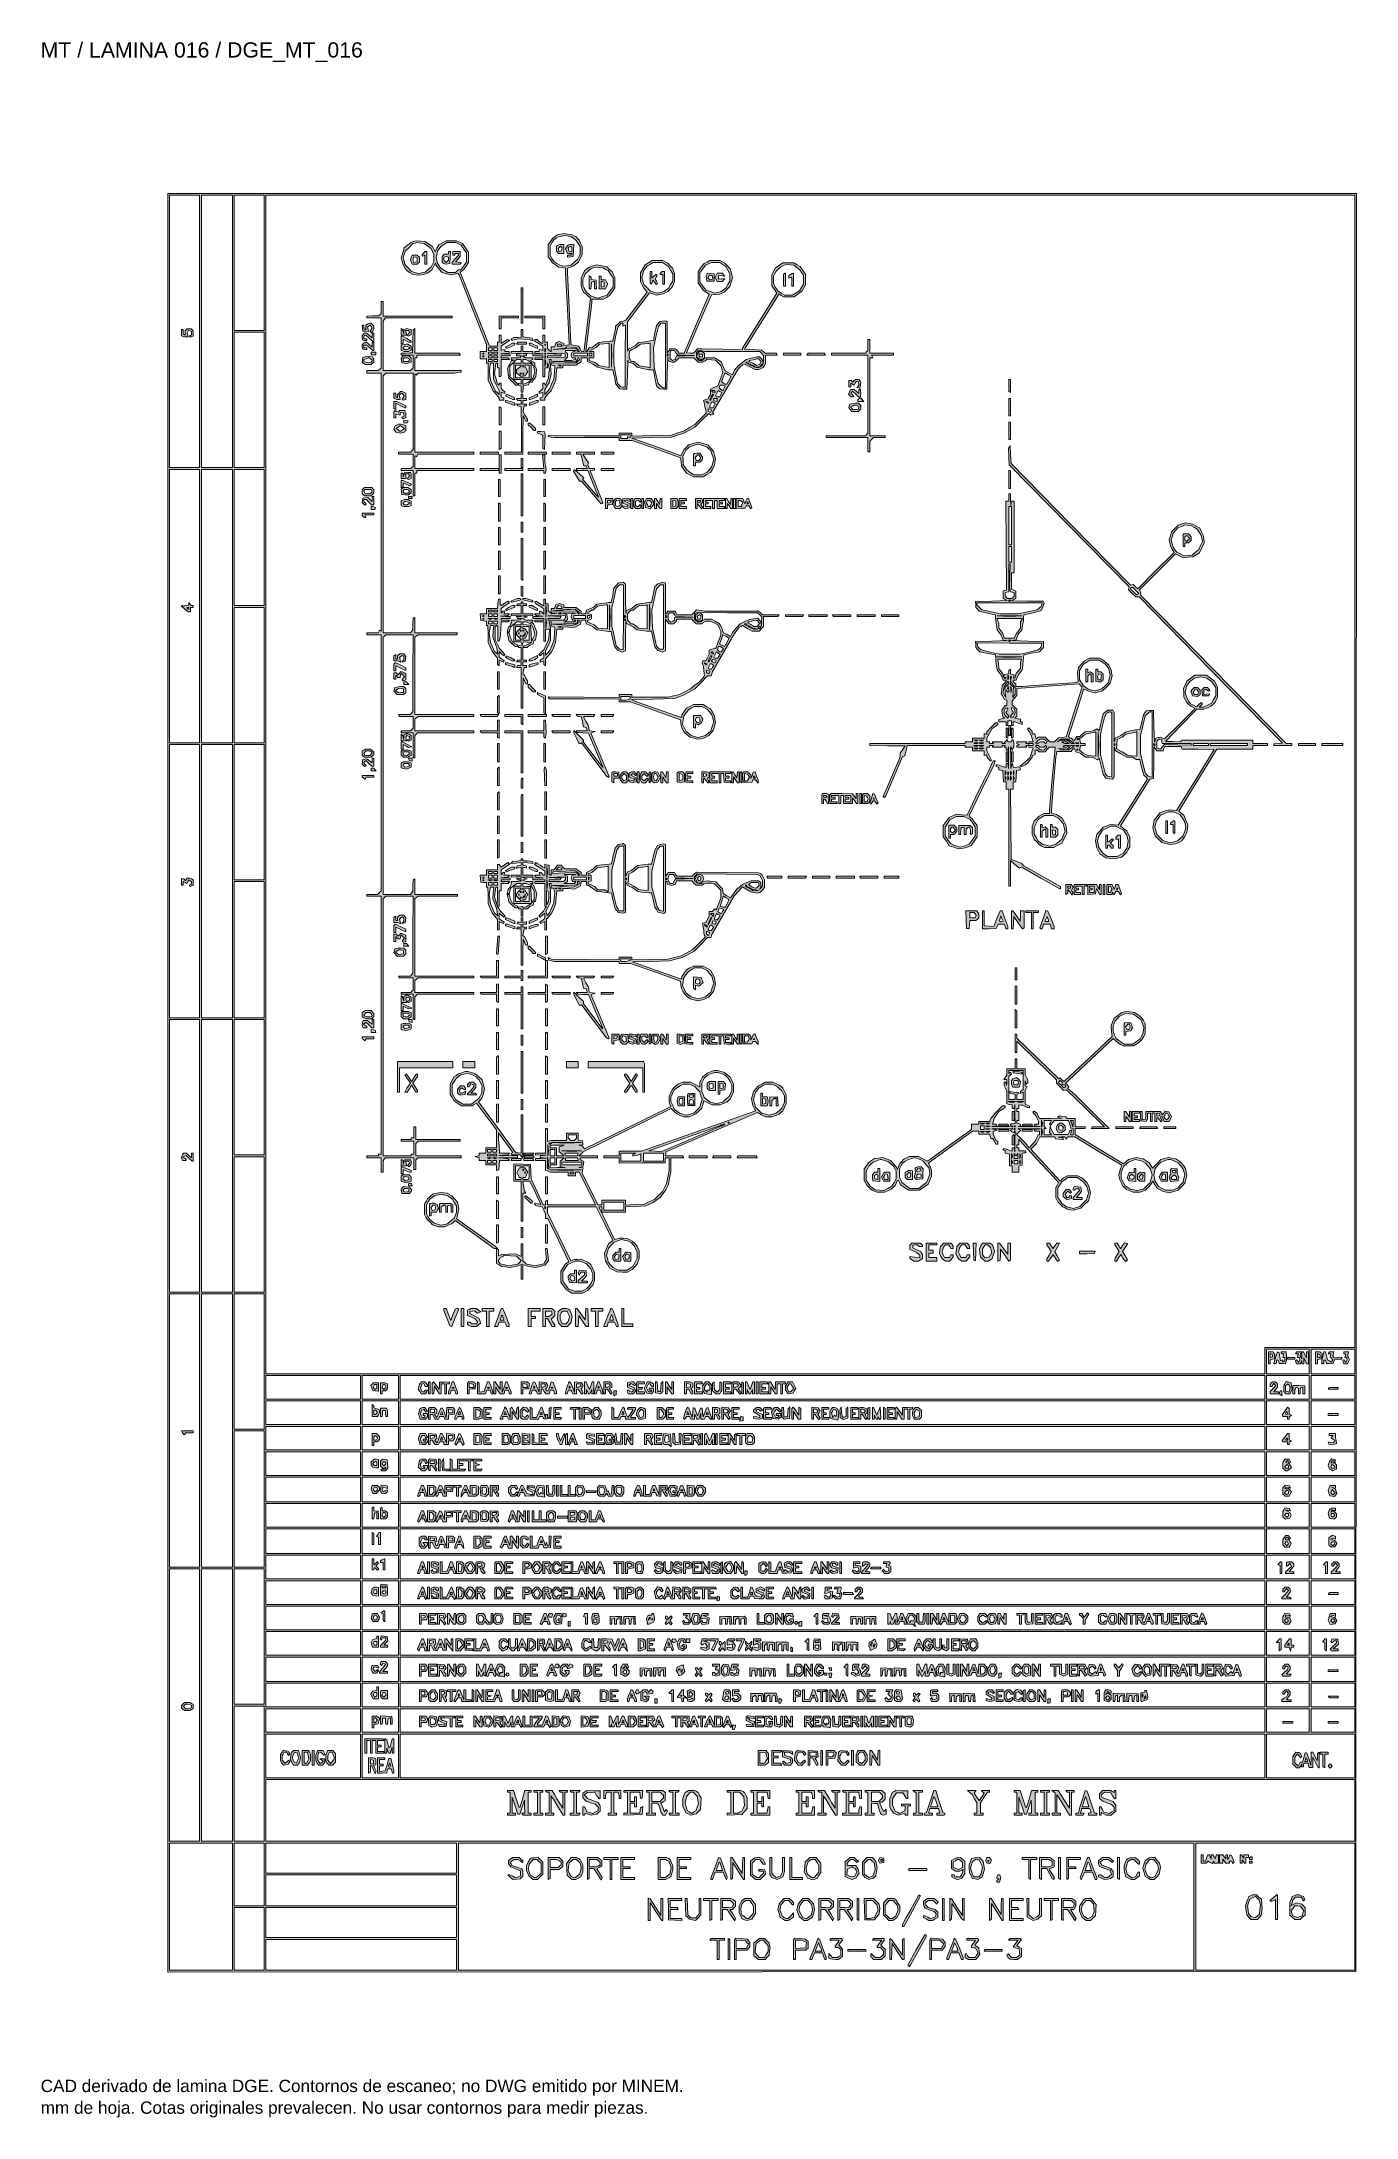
# Paper-space layout 'AN-04-DGE-016' of a CAD drawing. Header units: metres, sheet in millimetres. Extents: x 12 to 194, y 4 to 291.
import ezdxf

# ---------------------------------------------------------------- set-up
doc = ezdxf.new("R2010")
doc.units = ezdxf.units.M
for name, color, linetype, lineweight in [('DGE_CONTORNOS', 7, 'Continuous', 0), ('DGE_DATOS', 7, 'Continuous', 0), ('DGE_RELLENO', 7, 'Continuous', 0)]:
    doc.layers.add(name, color=color, linetype=linetype, lineweight=lineweight)
doc.styles.add('DGE_ARIAL', font='arial.ttf')

# ---------------------------------------------------------------- blocks, each defined once
blk = doc.blocks.new('LP_REF_DGE_MT_016')
at = {"layer": 'DGE_RELLENO'}
h = blk.add_hatch(color=7, dxfattribs=at)
h.paths.add_polyline_path([(29.57, 147.42), (29.57, 24.58), (111.63, 24.61), (193.68, 24.64), (193.72, 147.45), (193.75, 270.26), (111.66, 270.26), (29.57, 270.26)], flags=0)
h.paths.add_polyline_path([(33.96, 251.2), (33.96, 232.39), (31.89, 232.39), (29.82, 232.39), (29.82, 251.2), (29.82, 270.01), (31.89, 270.01), (33.96, 270.01)], flags=0)
h.paths.add_polyline_path([(38.48, 251.2), (38.48, 232.39), (36.35, 232.39), (34.21, 232.39), (34.21, 251.2), (34.21, 270.01), (36.35, 270.01), (38.48, 270.01)], flags=0)
h.paths.add_polyline_path([(42.87, 260.67), (42.87, 251.33), (40.8, 251.33), (38.73, 251.33), (38.73, 260.67), (38.73, 270.01), (40.8, 270.01), (42.87, 270.01)], flags=0)
h.paths.add_polyline_path([(193.5, 190.44), (193.5, 110.86), (187.29, 110.86), (181.08, 110.86), (181.08, 109.04), (181.08, 107.22), (112.1, 107.22), (43.12, 107.22), (43.12, 188.62), (43.12, 270.01), (118.31, 270.01), (193.5, 270.01)], flags=0)
h.paths.add_polyline_path([(42.87, 241.73), (42.87, 232.39), (40.8, 232.39), (38.73, 232.39), (38.73, 241.73), (38.73, 251.08), (40.8, 251.08), (42.87, 251.08)], flags=0)
h.paths.add_polyline_path([(33.96, 213.26), (33.96, 194.39), (31.89, 194.39), (29.82, 194.39), (29.82, 213.26), (29.82, 232.14), (31.89, 232.14), (33.96, 232.14)], flags=0)
h.paths.add_polyline_path([(38.48, 213.26), (38.48, 194.39), (36.35, 194.39), (34.21, 194.39), (34.21, 213.26), (34.21, 232.14), (36.35, 232.14), (38.48, 232.14)], flags=0)
h.paths.add_polyline_path([(42.87, 222.73), (42.87, 213.33), (40.8, 213.33), (38.73, 213.33), (38.73, 222.73), (38.73, 232.14), (40.8, 232.14), (42.87, 232.14)], flags=0)
h.paths.add_polyline_path([(42.87, 203.73), (42.87, 194.39), (40.8, 194.39), (38.73, 194.39), (38.73, 203.73), (38.73, 213.07), (40.8, 213.07), (42.87, 213.07)], flags=0)
h.paths.add_polyline_path([(33.96, 175.26), (33.96, 156.39), (31.89, 156.39), (29.82, 156.39), (29.82, 175.26), (29.82, 194.14), (31.89, 194.14), (33.96, 194.14)], flags=0)
h.paths.add_polyline_path([(38.48, 175.26), (38.48, 156.39), (36.35, 156.39), (34.21, 156.39), (34.21, 175.26), (34.21, 194.14), (36.35, 194.14), (38.48, 194.14)], flags=0)
h.paths.add_polyline_path([(42.87, 184.79), (42.87, 175.45), (40.8, 175.45), (38.73, 175.45), (38.73, 184.79), (38.73, 194.14), (40.8, 194.14), (42.87, 194.14)], flags=0)
h.paths.add_polyline_path([(42.87, 165.79), (42.87, 156.39), (40.8, 156.39), (38.73, 156.39), (38.73, 165.79), (38.73, 175.2), (40.8, 175.2), (42.87, 175.2)], flags=0)
h.paths.add_polyline_path([(33.96, 137.32), (33.96, 118.51), (31.89, 118.51), (29.82, 118.51), (29.82, 137.32), (29.82, 156.14), (31.89, 156.14), (33.96, 156.14)], flags=0)
h.paths.add_polyline_path([(38.48, 137.32), (38.48, 118.51), (36.35, 118.51), (34.21, 118.51), (34.21, 137.32), (34.21, 156.14), (36.35, 156.14), (38.48, 156.14)], flags=0)
h.paths.add_polyline_path([(42.87, 146.79), (42.87, 137.45), (40.8, 137.45), (38.73, 137.45), (38.73, 146.79), (38.73, 156.14), (40.8, 156.14), (42.87, 156.14)], flags=0)
h.paths.add_polyline_path([(42.87, 127.86), (42.87, 118.51), (40.8, 118.51), (38.73, 118.51), (38.73, 127.86), (38.73, 137.2), (40.8, 137.2), (42.87, 137.2)], flags=0)
h.paths.add_polyline_path([(33.96, 99.39), (33.96, 80.51), (31.89, 80.51), (29.82, 80.51), (29.82, 99.39), (29.82, 118.26), (31.89, 118.26), (33.96, 118.26)], flags=0)
h.paths.add_polyline_path([(38.48, 99.39), (38.48, 80.51), (36.35, 80.51), (34.21, 80.51), (34.21, 99.39), (34.21, 118.26), (36.35, 118.26), (38.48, 118.26)], flags=0)
h.paths.add_polyline_path([(42.87, 108.92), (42.87, 99.57), (40.8, 99.57), (38.73, 99.57), (38.73, 108.92), (38.73, 118.26), (40.8, 118.26), (42.87, 118.26)], flags=0)
h.paths.add_polyline_path([(187.23, 108.92), (187.23, 107.22), (184.28, 107.22), (181.33, 107.22), (181.33, 108.92), (181.33, 110.61), (184.28, 110.61), (187.23, 110.61)], flags=0)
h.paths.add_polyline_path([(193.5, 108.92), (193.5, 107.22), (190.49, 107.22), (187.48, 107.22), (187.48, 108.92), (187.48, 110.61), (190.49, 110.61), (193.5, 110.61)], flags=0)
h.paths.add_polyline_path([(56.16, 105.34), (56.16, 103.71), (49.64, 103.71), (43.12, 103.71), (43.12, 105.34), (43.12, 106.97), (49.64, 106.97), (56.16, 106.97)], flags=0)
h.paths.add_polyline_path([(61.43, 105.34), (61.43, 103.71), (58.92, 103.71), (56.41, 103.71), (56.41, 105.34), (56.41, 106.97), (58.92, 106.97), (61.43, 106.97)], flags=0)
h.paths.add_polyline_path([(181.08, 105.34), (181.08, 103.71), (121.38, 103.71), (61.68, 103.71), (61.68, 105.34), (61.68, 106.97), (121.38, 106.97), (181.08, 106.97)], flags=0)
h.paths.add_polyline_path([(187.23, 105.34), (187.23, 103.71), (184.28, 103.71), (181.33, 103.71), (181.33, 105.34), (181.33, 106.97), (184.28, 106.97), (187.23, 106.97)], flags=0)
h.paths.add_polyline_path([(193.5, 105.34), (193.5, 103.71), (190.49, 103.71), (187.48, 103.71), (187.48, 105.34), (187.48, 106.97), (190.49, 106.97), (193.5, 106.97)], flags=0)
h.paths.add_polyline_path([(56.16, 101.83), (56.16, 100.2), (49.64, 100.2), (43.12, 100.2), (43.12, 101.83), (43.12, 103.46), (49.64, 103.46), (56.16, 103.46)], flags=0)
h.paths.add_polyline_path([(61.43, 101.83), (61.43, 100.2), (58.92, 100.2), (56.41, 100.2), (56.41, 101.83), (56.41, 103.46), (58.92, 103.46), (61.43, 103.46)], flags=0)
h.paths.add_polyline_path([(181.08, 101.83), (181.08, 100.2), (121.38, 100.2), (61.68, 100.2), (61.68, 101.83), (61.68, 103.46), (121.38, 103.46), (181.08, 103.46)], flags=0)
h.paths.add_polyline_path([(187.23, 101.83), (187.23, 100.2), (184.28, 100.2), (181.33, 100.2), (181.33, 101.83), (181.33, 103.46), (184.28, 103.46), (187.23, 103.46)], flags=0)
h.paths.add_polyline_path([(193.5, 101.83), (193.5, 100.2), (190.49, 100.2), (187.48, 100.2), (187.48, 101.83), (187.48, 103.46), (190.49, 103.46), (193.5, 103.46)], flags=0)
h.paths.add_polyline_path([(56.16, 98.32), (56.16, 96.69), (49.64, 96.69), (43.12, 96.69), (43.12, 98.32), (43.12, 99.95), (49.64, 99.95), (56.16, 99.95)], flags=0)
h.paths.add_polyline_path([(61.43, 98.32), (61.43, 96.69), (58.92, 96.69), (56.41, 96.69), (56.41, 98.32), (56.41, 99.95), (58.92, 99.95), (61.43, 99.95)], flags=0)
h.paths.add_polyline_path([(181.08, 98.32), (181.08, 96.69), (121.38, 96.69), (61.68, 96.69), (61.68, 98.32), (61.68, 99.95), (121.38, 99.95), (181.08, 99.95)], flags=0)
h.paths.add_polyline_path([(187.23, 98.32), (187.23, 96.69), (184.28, 96.69), (181.33, 96.69), (181.33, 98.32), (181.33, 99.95), (184.28, 99.95), (187.23, 99.95)], flags=0)
h.paths.add_polyline_path([(193.5, 98.32), (193.5, 96.69), (190.49, 96.69), (187.48, 96.69), (187.48, 98.32), (187.48, 99.95), (190.49, 99.95), (193.5, 99.95)], flags=0)
h.paths.add_polyline_path([(42.87, 89.92), (42.87, 80.51), (40.8, 80.51), (38.73, 80.51), (38.73, 89.92), (38.73, 99.32), (40.8, 99.32), (42.87, 99.32)], flags=0)
h.paths.add_polyline_path([(56.16, 94.81), (56.16, 93.18), (49.64, 93.18), (43.12, 93.18), (43.12, 94.81), (43.12, 96.44), (49.64, 96.44), (56.16, 96.44)], flags=0)
h.paths.add_polyline_path([(61.43, 94.81), (61.43, 93.18), (58.92, 93.18), (56.41, 93.18), (56.41, 94.81), (56.41, 96.44), (58.92, 96.44), (61.43, 96.44)], flags=0)
h.paths.add_polyline_path([(181.08, 94.81), (181.08, 93.18), (121.38, 93.18), (61.68, 93.18), (61.68, 94.81), (61.68, 96.44), (121.38, 96.44), (181.08, 96.44)], flags=0)
h.paths.add_polyline_path([(187.23, 94.81), (187.23, 93.18), (184.28, 93.18), (181.33, 93.18), (181.33, 94.81), (181.33, 96.44), (184.28, 96.44), (187.23, 96.44)], flags=0)
h.paths.add_polyline_path([(193.5, 94.81), (193.5, 93.18), (190.49, 93.18), (187.48, 93.18), (187.48, 94.81), (187.48, 96.44), (190.49, 96.44), (193.5, 96.44)], flags=0)
h.paths.add_polyline_path([(56.16, 91.23), (56.16, 89.54), (49.64, 89.54), (43.12, 89.54), (43.12, 91.23), (43.12, 92.93), (49.64, 92.93), (56.16, 92.93)], flags=0)
h.paths.add_polyline_path([(61.43, 91.23), (61.43, 89.54), (58.92, 89.54), (56.41, 89.54), (56.41, 91.23), (56.41, 92.93), (58.92, 92.93), (61.43, 92.93)], flags=0)
h.paths.add_polyline_path([(181.08, 91.23), (181.08, 89.54), (121.38, 89.54), (61.68, 89.54), (61.68, 91.23), (61.68, 92.93), (121.38, 92.93), (181.08, 92.93)], flags=0)
h.paths.add_polyline_path([(187.23, 91.23), (187.23, 89.54), (184.28, 89.54), (181.33, 89.54), (181.33, 91.23), (181.33, 92.93), (184.28, 92.93), (187.23, 92.93)], flags=0)
h.paths.add_polyline_path([(193.5, 91.23), (193.5, 89.54), (190.49, 89.54), (187.48, 89.54), (187.48, 91.23), (187.48, 92.93), (190.49, 92.93), (193.5, 92.93)], flags=0)
h.paths.add_polyline_path([(56.16, 87.66), (56.16, 86.03), (49.64, 86.03), (43.12, 86.03), (43.12, 87.66), (43.12, 89.29), (49.64, 89.29), (56.16, 89.29)], flags=0)
h.paths.add_polyline_path([(61.43, 87.66), (61.43, 86.03), (58.92, 86.03), (56.41, 86.03), (56.41, 87.66), (56.41, 89.29), (58.92, 89.29), (61.43, 89.29)], flags=0)
h.paths.add_polyline_path([(181.08, 87.66), (181.08, 86.03), (121.38, 86.03), (61.68, 86.03), (61.68, 87.66), (61.68, 89.29), (121.38, 89.29), (181.08, 89.29)], flags=0)
h.paths.add_polyline_path([(187.23, 87.66), (187.23, 86.03), (184.28, 86.03), (181.33, 86.03), (181.33, 87.66), (181.33, 89.29), (184.28, 89.29), (187.23, 89.29)], flags=0)
h.paths.add_polyline_path([(193.5, 87.66), (193.5, 86.03), (190.49, 86.03), (187.48, 86.03), (187.48, 87.66), (187.48, 89.29), (190.49, 89.29), (193.5, 89.29)], flags=0)
h.paths.add_polyline_path([(56.16, 84.09), (56.16, 82.39), (49.64, 82.39), (43.12, 82.39), (43.12, 84.09), (43.12, 85.78), (49.64, 85.78), (56.16, 85.78)], flags=0)
h.paths.add_polyline_path([(61.43, 84.09), (61.43, 82.39), (58.92, 82.39), (56.41, 82.39), (56.41, 84.09), (56.41, 85.78), (58.92, 85.78), (61.43, 85.78)], flags=0)
h.paths.add_polyline_path([(181.08, 84.09), (181.08, 82.39), (121.38, 82.39), (61.68, 82.39), (61.68, 84.09), (61.68, 85.78), (121.38, 85.78), (181.08, 85.78)], flags=0)
h.paths.add_polyline_path([(187.23, 84.09), (187.23, 82.39), (184.28, 82.39), (181.33, 82.39), (181.33, 84.09), (181.33, 85.78), (184.28, 85.78), (187.23, 85.78)], flags=0)
h.paths.add_polyline_path([(193.5, 84.09), (193.5, 82.39), (190.49, 82.39), (187.48, 82.39), (187.48, 84.09), (187.48, 85.78), (190.49, 85.78), (193.5, 85.78)], flags=0)
h.paths.add_polyline_path([(56.16, 80.51), (56.16, 78.88), (49.64, 78.88), (43.12, 78.88), (43.12, 80.51), (43.12, 82.14), (49.64, 82.14), (56.16, 82.14)], flags=0)
h.paths.add_polyline_path([(61.43, 80.51), (61.43, 78.88), (58.92, 78.88), (56.41, 78.88), (56.41, 80.51), (56.41, 82.14), (58.92, 82.14), (61.43, 82.14)], flags=0)
h.paths.add_polyline_path([(181.08, 80.51), (181.08, 78.88), (121.38, 78.88), (61.68, 78.88), (61.68, 80.51), (61.68, 82.14), (121.38, 82.14), (181.08, 82.14)], flags=0)
h.paths.add_polyline_path([(187.23, 80.51), (187.23, 78.88), (184.28, 78.88), (181.33, 78.88), (181.33, 80.51), (181.33, 82.14), (184.28, 82.14), (187.23, 82.14)], flags=0)
h.paths.add_polyline_path([(193.5, 80.51), (193.5, 78.88), (190.49, 78.88), (187.48, 78.88), (187.48, 80.51), (187.48, 82.14), (190.49, 82.14), (193.5, 82.14)], flags=0)
h.paths.add_polyline_path([(33.96, 61.45), (33.96, 42.64), (31.89, 42.64), (29.82, 42.64), (29.82, 61.45), (29.82, 80.26), (31.89, 80.26), (33.96, 80.26)], flags=0)
h.paths.add_polyline_path([(38.48, 61.45), (38.48, 42.64), (36.35, 42.64), (34.21, 42.64), (34.21, 61.45), (34.21, 80.26), (36.35, 80.26), (38.48, 80.26)], flags=0)
h.paths.add_polyline_path([(42.87, 70.92), (42.87, 61.57), (40.8, 61.57), (38.73, 61.57), (38.73, 70.92), (38.73, 80.26), (40.8, 80.26), (42.87, 80.26)], flags=0)
h.paths.add_polyline_path([(56.16, 77), (56.16, 75.37), (49.64, 75.37), (43.12, 75.37), (43.12, 77), (43.12, 78.63), (49.64, 78.63), (56.16, 78.63)], flags=0)
h.paths.add_polyline_path([(61.43, 77), (61.43, 75.37), (58.92, 75.37), (56.41, 75.37), (56.41, 77), (56.41, 78.63), (58.92, 78.63), (61.43, 78.63)], flags=0)
h.paths.add_polyline_path([(181.08, 77), (181.08, 75.37), (121.38, 75.37), (61.68, 75.37), (61.68, 77), (61.68, 78.63), (121.38, 78.63), (181.08, 78.63)], flags=0)
h.paths.add_polyline_path([(187.23, 77), (187.23, 75.37), (184.28, 75.37), (181.33, 75.37), (181.33, 77), (181.33, 78.63), (184.28, 78.63), (187.23, 78.63)], flags=0)
h.paths.add_polyline_path([(193.5, 77), (193.5, 75.37), (190.49, 75.37), (187.48, 75.37), (187.48, 77), (187.48, 78.63), (190.49, 78.63), (193.5, 78.63)], flags=0)
h.paths.add_polyline_path([(56.16, 73.49), (56.16, 71.86), (49.64, 71.86), (43.12, 71.86), (43.12, 73.49), (43.12, 75.12), (49.64, 75.12), (56.16, 75.12)], flags=0)
h.paths.add_polyline_path([(61.43, 73.49), (61.43, 71.86), (58.92, 71.86), (56.41, 71.86), (56.41, 73.49), (56.41, 75.12), (58.92, 75.12), (61.43, 75.12)], flags=0)
h.paths.add_polyline_path([(181.08, 73.49), (181.08, 71.86), (121.38, 71.86), (61.68, 71.86), (61.68, 73.49), (61.68, 75.12), (121.38, 75.12), (181.08, 75.12)], flags=0)
h.paths.add_polyline_path([(187.23, 73.49), (187.23, 71.86), (184.28, 71.86), (181.33, 71.86), (181.33, 73.49), (181.33, 75.12), (184.28, 75.12), (187.23, 75.12)], flags=0)
h.paths.add_polyline_path([(193.5, 73.49), (193.5, 71.86), (190.49, 71.86), (187.48, 71.86), (187.48, 73.49), (187.48, 75.12), (190.49, 75.12), (193.5, 75.12)], flags=0)
h.paths.add_polyline_path([(56.16, 69.98), (56.16, 68.35), (49.64, 68.35), (43.12, 68.35), (43.12, 69.98), (43.12, 71.61), (49.64, 71.61), (56.16, 71.61)], flags=0)
h.paths.add_polyline_path([(61.43, 69.98), (61.43, 68.35), (58.92, 68.35), (56.41, 68.35), (56.41, 69.98), (56.41, 71.61), (58.92, 71.61), (61.43, 71.61)], flags=0)
h.paths.add_polyline_path([(181.08, 69.98), (181.08, 68.35), (121.38, 68.35), (61.68, 68.35), (61.68, 69.98), (61.68, 71.61), (121.38, 71.61), (181.08, 71.61)], flags=0)
h.paths.add_polyline_path([(187.23, 69.98), (187.23, 68.35), (184.28, 68.35), (181.33, 68.35), (181.33, 69.98), (181.33, 71.61), (184.28, 71.61), (187.23, 71.61)], flags=0)
h.paths.add_polyline_path([(193.5, 69.98), (193.5, 68.35), (190.49, 68.35), (187.48, 68.35), (187.48, 69.98), (187.48, 71.61), (190.49, 71.61), (193.5, 71.61)], flags=0)
h.paths.add_polyline_path([(56.16, 66.4), (56.16, 64.71), (49.64, 64.71), (43.12, 64.71), (43.12, 66.4), (43.12, 68.09), (49.64, 68.09), (56.16, 68.09)], flags=0)
h.paths.add_polyline_path([(61.43, 66.4), (61.43, 64.71), (58.92, 64.71), (56.41, 64.71), (56.41, 66.4), (56.41, 68.09), (58.92, 68.09), (61.43, 68.09)], flags=0)
h.paths.add_polyline_path([(181.08, 66.4), (181.08, 64.71), (121.38, 64.71), (61.68, 64.71), (61.68, 66.4), (61.68, 68.09), (121.38, 68.09), (181.08, 68.09)], flags=0)
h.paths.add_polyline_path([(187.23, 66.4), (187.23, 64.71), (184.28, 64.71), (181.33, 64.71), (181.33, 66.4), (181.33, 68.09), (184.28, 68.09), (187.23, 68.09)], flags=0)
h.paths.add_polyline_path([(193.5, 66.4), (193.5, 64.71), (190.49, 64.71), (187.48, 64.71), (187.48, 66.4), (187.48, 68.09), (190.49, 68.09), (193.5, 68.09)], flags=0)
h.paths.add_polyline_path([(56.16, 62.83), (56.16, 61.2), (49.64, 61.2), (43.12, 61.2), (43.12, 62.83), (43.12, 64.46), (49.64, 64.46), (56.16, 64.46)], flags=0)
h.paths.add_polyline_path([(61.43, 62.83), (61.43, 61.2), (58.92, 61.2), (56.41, 61.2), (56.41, 62.83), (56.41, 64.46), (58.92, 64.46), (61.43, 64.46)], flags=0)
h.paths.add_polyline_path([(181.08, 62.83), (181.08, 61.2), (121.38, 61.2), (61.68, 61.2), (61.68, 62.83), (61.68, 64.46), (121.38, 64.46), (181.08, 64.46)], flags=0)
h.paths.add_polyline_path([(187.23, 62.83), (187.23, 61.2), (184.28, 61.2), (181.33, 61.2), (181.33, 62.83), (181.33, 64.46), (184.28, 64.46), (187.23, 64.46)], flags=0)
h.paths.add_polyline_path([(193.5, 62.83), (193.5, 61.2), (190.49, 61.2), (187.48, 61.2), (187.48, 62.83), (187.48, 64.46), (190.49, 64.46), (193.5, 64.46)], flags=0)
h.paths.add_polyline_path([(42.87, 51.98), (42.87, 42.64), (40.8, 42.64), (38.73, 42.64), (38.73, 51.98), (38.73, 61.32), (40.8, 61.32), (42.87, 61.32)], flags=0)
h.paths.add_polyline_path([(56.16, 59.32), (56.16, 57.69), (49.64, 57.69), (43.12, 57.69), (43.12, 59.32), (43.12, 60.95), (49.64, 60.95), (56.16, 60.95)], flags=0)
h.paths.add_polyline_path([(61.43, 59.32), (61.43, 57.69), (58.92, 57.69), (56.41, 57.69), (56.41, 59.32), (56.41, 60.95), (58.92, 60.95), (61.43, 60.95)], flags=0)
h.paths.add_polyline_path([(181.08, 59.32), (181.08, 57.69), (121.38, 57.69), (61.68, 57.69), (61.68, 59.32), (61.68, 60.95), (121.38, 60.95), (181.08, 60.95)], flags=0)
h.paths.add_polyline_path([(187.23, 59.32), (187.23, 57.69), (184.28, 57.69), (181.33, 57.69), (181.33, 59.32), (181.33, 60.95), (184.28, 60.95), (187.23, 60.95)], flags=0)
h.paths.add_polyline_path([(193.5, 59.32), (193.5, 57.69), (190.49, 57.69), (187.48, 57.69), (187.48, 59.32), (187.48, 60.95), (190.49, 60.95), (193.5, 60.95)], flags=0)
h.paths.add_polyline_path([(56.16, 54.42), (56.16, 51.41), (49.64, 51.41), (43.12, 51.41), (43.12, 54.42), (43.12, 57.43), (49.64, 57.43), (56.16, 57.43)], flags=0)
h.paths.add_polyline_path([(61.43, 54.42), (61.43, 51.41), (58.92, 51.41), (56.41, 51.41), (56.41, 54.42), (56.41, 57.43), (58.92, 57.43), (61.43, 57.43)], flags=0)
h.paths.add_polyline_path([(181.08, 54.42), (181.08, 51.41), (121.38, 51.41), (61.68, 51.41), (61.68, 54.42), (61.68, 57.43), (121.38, 57.43), (181.08, 57.43)], flags=0)
h.paths.add_polyline_path([(193.5, 54.42), (193.5, 51.41), (187.41, 51.41), (181.33, 51.41), (181.33, 54.42), (181.33, 57.43), (187.41, 57.43), (193.5, 57.43)], flags=0)
h.paths.add_polyline_path([(193.5, 46.9), (193.5, 42.64), (118.31, 42.64), (43.12, 42.64), (43.12, 46.9), (43.12, 51.16), (118.31, 51.16), (193.5, 51.16)], flags=0)
h.paths.add_polyline_path([(38.48, 33.61), (38.48, 24.83), (34.15, 24.83), (29.82, 24.83), (29.82, 33.61), (29.82, 42.38), (34.15, 42.38), (38.48, 42.38)], flags=0)
h.paths.add_polyline_path([(42.87, 38.06), (42.87, 33.73), (40.8, 33.73), (38.73, 33.73), (38.73, 38.06), (38.73, 42.38), (40.8, 42.38), (42.87, 42.38)], flags=0)
h.paths.add_polyline_path([(69.46, 40.32), (69.46, 38.25), (56.29, 38.25), (43.12, 38.25), (43.12, 40.32), (43.12, 42.38), (56.29, 42.38), (69.46, 42.38)], flags=0)
h.paths.add_polyline_path([(171.3, 33.61), (171.3, 24.83), (120.5, 24.83), (69.71, 24.83), (69.71, 33.61), (69.71, 42.38), (120.5, 42.38), (171.3, 42.38)], flags=0)
h.paths.add_polyline_path([(193.5, 33.61), (193.5, 24.83), (182.52, 24.83), (171.55, 24.83), (171.55, 33.61), (171.55, 42.38), (182.52, 42.38), (193.5, 42.38)], flags=0)
h.paths.add_polyline_path([(69.46, 35.86), (69.46, 33.73), (56.29, 33.73), (43.12, 33.73), (43.12, 35.86), (43.12, 38), (56.29, 38), (69.46, 38)], flags=0)
h.paths.add_polyline_path([(42.87, 29.15), (42.87, 24.83), (40.8, 24.83), (38.73, 24.83), (38.73, 29.15), (38.73, 33.48), (40.8, 33.48), (42.87, 33.48)], flags=0)
h.paths.add_polyline_path([(69.46, 31.41), (69.46, 29.34), (56.29, 29.34), (43.12, 29.34), (43.12, 31.41), (43.12, 33.48), (56.29, 33.48), (69.46, 33.48)], flags=0)
h.paths.add_polyline_path([(69.46, 26.96), (69.46, 24.83), (56.29, 24.83), (43.12, 24.83), (43.12, 26.96), (43.12, 29.09), (56.29, 29.09), (69.46, 29.09)], flags=0)
h.paths.add_polyline_path([(32.11, 251.43), (31.96, 251.28), (31.96, 250.98), (31.96, 250.68), (31.83, 250.76), (31.7, 250.84), (31.7, 251.15), (31.7, 251.45), (31.58, 251.45), (31.45, 251.45), (31.45, 251.03), (31.45, 250.6), (31.65, 250.52), (31.85, 250.45), (32.1, 250.45), (32.36, 250.45), (32.29, 250.73), (32.22, 251.02), (32.32, 251.19), (32.43, 251.36), (32.63, 251.29), (32.83, 251.21), (32.83, 250.96), (32.83, 250.72), (32.68, 250.66), (32.52, 250.61), (32.61, 250.51), (32.7, 250.42), (32.89, 250.49), (33.08, 250.57), (33.08, 250.92), (33.08, 251.28), (32.93, 251.43), (32.78, 251.58), (32.52, 251.58), (32.26, 251.58)], flags=0)
h.paths.add_polyline_path([(83.84, 264.62), (83.36, 264.53), (83.02, 264.28), (82.69, 264.03), (82.41, 263.62), (82.12, 263.2), (82.12, 262.36), (82.12, 261.52), (82.41, 261.1), (82.69, 260.68), (83.12, 260.39), (83.55, 260.1), (84.03, 260.02), (84.51, 259.95), (84.51, 259.56), (84.51, 259.16), (84.76, 254.34), (85, 249.51), (85.01, 249.43), (85.01, 249.35), (84.63, 249.29), (84.26, 249.24), (84.26, 249.38), (84.26, 249.53), (83.94, 249.68), (83.61, 249.82), (83.38, 249.7), (83.14, 249.57), (83.06, 249.32), (82.98, 249.07), (82.74, 249.07), (82.5, 249.07), (82.5, 248.74), (82.5, 248.4), (82.25, 248.63), (82, 248.86), (82, 249.28), (82, 249.7), (81.81, 249.7), (81.62, 249.7), (81.62, 250.2), (81.62, 250.7), (81.5, 250.7), (81.37, 250.7), (81.37, 250.14), (81.37, 249.57), (81.28, 249.57), (81.18, 249.58), (80.87, 249.82), (80.56, 250.07), (80.4, 250.07), (80.24, 250.07), (80.24, 249.98), (80.24, 249.88), (80.81, 249.53), (81.37, 249.17), (81.37, 248.88), (81.37, 248.59), (81.12, 248.66), (80.87, 248.72), (80.87, 248.58), (80.87, 248.44), (80.56, 248.44), (80.24, 248.44), (80.24, 248.32), (80.24, 248.2), (80.84, 248.16), (81.43, 248.11), (80.71, 248.09), (79.99, 248.07), (79.99, 247.94), (79.99, 247.81), (80.68, 247.81), (81.37, 247.81), (81.37, 247.69), (81.37, 247.56), (80.81, 247.56), (80.24, 247.56), (80.24, 247.44), (80.24, 247.31), (80.81, 247.31), (81.37, 247.31), (81.37, 246.12), (81.37, 244.93), (81.5, 244.93), (81.62, 244.93), (81.62, 245.56), (81.62, 246.18), (81.81, 246.18), (82, 246.18), (82.01, 246.53), (82.02, 246.87), (82.15, 246.44), (82.28, 246), (82.21, 245.37), (82.14, 244.74), (81.93, 244.24), (81.71, 243.74), (81.66, 243.9), (81.6, 244.05), (81.49, 244.05), (81.37, 244.05), (81.37, 243.7), (81.37, 243.34), (81.12, 243.11), (80.87, 242.88), (80.87, 242.76), (80.87, 242.64), (81.12, 242.71), (81.37, 242.77), (81.37, 242.47), (81.37, 242.16), (81.18, 242.09), (80.99, 242.02), (80.99, 241.88), (80.99, 241.73), (81.31, 241.71), (81.62, 241.7), (81.62, 241.87), (81.62, 242.05), (82.06, 242.53), (82.5, 243.02), (82.82, 243.75), (83.15, 244.48), (83.22, 245.33), (83.29, 246.18), (83.71, 246.18), (84.13, 246.18), (84.13, 246.37), (84.13, 246.56), (85.02, 246.56), (85.91, 246.56), (86.27, 246.78), (86.64, 246.99), (86.64, 247.28), (86.64, 247.56), (87.08, 247.56), (87.52, 247.56), (87.52, 247.31), (87.52, 247.05), (87.86, 246.9), (88.21, 246.75), (88.58, 246.5), (88.95, 246.25), (89.64, 246.08), (90.34, 245.91), (90.68, 245.91), (91.02, 245.9), (91.08, 245.7), (91.14, 245.49), (91.29, 244.7), (91.44, 243.9), (91.71, 243.58), (91.98, 243.27), (92.48, 243.25), (92.97, 243.24), (93.04, 245.24), (93.11, 247.25), (93.13, 247.1), (93.16, 246.94), (93.51, 246.86), (93.85, 246.78), (94.12, 246.53), (94.4, 246.28), (95.19, 246.09), (95.98, 245.91), (96.3, 245.9), (96.63, 245.9), (96.85, 244.8), (97.07, 243.69), (97.31, 243.48), (97.54, 243.27), (98.02, 243.25), (98.49, 243.24), (98.56, 245.43), (98.63, 247.63), (98.65, 247.41), (98.68, 247.2), (98.92, 247.07), (99.16, 246.94), (99.37, 246.94), (99.57, 246.94), (99.88, 247.25), (100.2, 247.56), (101.21, 247.56), (102.22, 247.56), (102.52, 247.25), (102.81, 246.94), (103.13, 246.94), (103.45, 246.94), (103.77, 247.14), (104.08, 247.35), (104.65, 247.28), (105.22, 247.22), (105.59, 246.86), (105.96, 246.51), (106.1, 246.04), (106.24, 245.58), (105.9, 244.64), (105.55, 243.71), (105.22, 243.55), (104.89, 243.4), (104.7, 243.3), (104.51, 243.21), (104.5, 242.85), (104.5, 242.48), (104.34, 242.2), (104.18, 241.91), (103.86, 241.79), (103.54, 241.67), (103.63, 241.39), (103.71, 241.11), (103.75, 240.85), (103.79, 240.6), (103.81, 240.6), (103.84, 240.6), (103.88, 240.27), (103.93, 239.93), (103.13, 239.14), (102.34, 238.35), (101.63, 237.92), (100.92, 237.49), (100.02, 237.19), (99.12, 236.88), (96.39, 236.81), (93.66, 236.75), (93.66, 236.95), (93.66, 237.15), (92.78, 237.15), (91.91, 237.15), (91.91, 236.96), (91.91, 236.76), (87.01, 236.8), (82.12, 236.84), (82.12, 236.76), (82.12, 236.68), (82.52, 236.61), (82.91, 236.53), (87.41, 236.53), (91.91, 236.53), (91.91, 236.34), (91.91, 236.15), (92.8, 236.15), (93.69, 236.15), (96.72, 235.07), (99.75, 233.99), (100.07, 233.87), (100.4, 233.75), (100.47, 233.19), (100.53, 232.64), (100.86, 232.14), (101.19, 231.64), (101.68, 231.39), (102.18, 231.13), (102.84, 231.14), (103.51, 231.14), (104.01, 231.42), (104.51, 231.7), (104.78, 232.2), (105.06, 232.7), (105.14, 233.16), (105.22, 233.61), (105.08, 234.13), (104.94, 234.65), (104.56, 235.09), (104.17, 235.52), (103.49, 235.72), (102.82, 235.92), (102.16, 235.73), (101.49, 235.53), (101.17, 235.18), (100.84, 234.83), (100.64, 234.43), (100.43, 234.02), (99.84, 234.25), (99.24, 234.48), (96.45, 235.47), (93.65, 236.46), (96.39, 236.54), (99.12, 236.61), (99.98, 236.88), (100.84, 237.16), (101.61, 237.56), (102.38, 237.97), (103.34, 238.93), (104.3, 239.89), (104.43, 239.76), (104.56, 239.63), (104.76, 239.71), (104.97, 239.79), (104.89, 239.9), (104.82, 240.02), (106.53, 242.94), (108.23, 245.87), (108.5, 246.16), (108.78, 246.46), (108.99, 246.58), (109.21, 246.69), (109.96, 246.31), (110.71, 245.93), (110.96, 245.93), (111.21, 245.93), (111.51, 246.07), (111.82, 246.21), (111.96, 246.52), (112.1, 246.82), (112.1, 247.38), (112.1, 247.94), (112.92, 247.94), (113.74, 247.94), (113.67, 248.07), (113.59, 248.19), (112.82, 248.19), (112.06, 248.19), (111.81, 248.41), (111.57, 248.63), (110.4, 248.69), (109.23, 248.76), (111.54, 252.46), (113.85, 256.16), (113.89, 256.28), (113.94, 256.4), (114.27, 256.18), (114.6, 255.97), (115.35, 255.97), (116.09, 255.97), (116.63, 256.38), (117.17, 256.79), (117.41, 257.21), (117.66, 257.63), (117.65, 258.38), (117.64, 259.13), (117.28, 259.64), (116.92, 260.16), (116.49, 260.41), (116.05, 260.67), (115.29, 260.67), (114.53, 260.67), (114, 260.32), (113.48, 259.98), (113.23, 259.48), (112.98, 258.99), (112.98, 258.25), (112.98, 257.51), (113.34, 257.01), (113.7, 256.51), (111.33, 252.7), (108.96, 248.89), (108.96, 248.78), (108.96, 248.68), (106.17, 248.74), (103.38, 248.8), (103.07, 248.82), (102.76, 248.84), (102.48, 248.51), (102.19, 248.18), (101.7, 248.22), (101.2, 248.25), (102.92, 252.26), (104.64, 256.26), (105.23, 256.3), (105.82, 256.33), (106.11, 256.48), (106.39, 256.62), (106.8, 257.01), (107.21, 257.4), (107.39, 258), (107.57, 258.6), (107.41, 259.23), (107.24, 259.87), (106.88, 260.25), (106.52, 260.63), (106.18, 260.81), (105.84, 260.98), (105.14, 260.98), (104.44, 260.98), (104.04, 260.78), (103.64, 260.57), (103.39, 260.26), (103.13, 259.94), (102.98, 259.68), (102.83, 259.42), (102.82, 258.65), (102.82, 257.89), (103.19, 257.37), (103.57, 256.85), (103.91, 256.64), (104.26, 256.42), (104.31, 256.39), (104.35, 256.36), (102.61, 252.27), (100.87, 248.19), (100.47, 248.19), (100.06, 248.19), (100.06, 248.31), (100.06, 248.42), (99.86, 248.62), (99.66, 248.82), (99.3, 248.82), (98.94, 248.82), (98.75, 248.54), (98.55, 248.26), (98.55, 250.41), (98.55, 252.55), (98.39, 252.62), (98.22, 252.68), (97.9, 252.62), (97.57, 252.56), (97.31, 252.28), (97.05, 252), (96.84, 250.99), (96.64, 249.97), (96.19, 249.89), (95.73, 249.81), (95.17, 249.74), (94.6, 249.67), (94.35, 249.45), (94.1, 249.22), (93.66, 249), (93.22, 248.78), (93.13, 248.64), (93.04, 248.5), (93.04, 250.51), (93.04, 252.52), (94.56, 254.54), (96.08, 256.55), (96.58, 256.38), (97.07, 256.21), (97.53, 256.29), (97.99, 256.38), (98.3, 256.54), (98.62, 256.7), (98.95, 257.05), (99.29, 257.41), (99.42, 257.76), (99.56, 258.12), (99.56, 258.66), (99.56, 259.21), (99.42, 259.56), (99.29, 259.92), (98.95, 260.27), (98.62, 260.63), (98.28, 260.81), (97.94, 260.98), (97.21, 260.98), (96.48, 260.98), (95.98, 260.7), (95.48, 260.41), (95.17, 259.85), (94.86, 259.29), (94.87, 258.66), (94.87, 258.04), (95.1, 257.6), (95.32, 257.16), (95.55, 256.91), (95.78, 256.65), (94.31, 254.71), (92.85, 252.77), (92.44, 252.64), (92.04, 252.51), (91.72, 252.21), (91.4, 251.91), (91.4, 251.74), (91.4, 251.56), (91.21, 250.72), (91.02, 249.88), (90.68, 249.86), (90.34, 249.83), (89.72, 249.75), (89.11, 249.67), (88.61, 249.31), (88.11, 248.94), (87.94, 248.94), (87.77, 248.94), (87.61, 248.69), (87.46, 248.44), (87.39, 248.44), (87.31, 248.44), (87.72, 251.8), (88.13, 255.15), (88.14, 255.4), (88.14, 255.65), (88.93, 255.65), (89.71, 255.65), (90.15, 255.91), (90.59, 256.17), (90.95, 256.69), (91.32, 257.21), (91.32, 257.94), (91.32, 258.66), (91.12, 259.04), (90.93, 259.42), (90.56, 259.76), (90.2, 260.11), (89.51, 260.25), (88.83, 260.39), (88.32, 260.25), (87.8, 260.1), (87.45, 259.83), (87.11, 259.56), (86.88, 259.05), (86.64, 258.54), (86.64, 258), (86.64, 257.46), (86.81, 257.06), (86.98, 256.65), (87.45, 256.24), (87.93, 255.82), (87.53, 252.41), (87.13, 249.01), (87.07, 248.72), (87.01, 248.44), (86.86, 248.44), (86.7, 248.44), (86.5, 248.81), (86.29, 249.17), (85.77, 249.25), (85.26, 249.34), (85.26, 249.49), (85.25, 249.63), (85.01, 254.46), (84.76, 259.29), (84.76, 259.63), (84.76, 259.96), (85.19, 260.1), (85.62, 260.25), (85.94, 260.5), (86.27, 260.76), (86.53, 261.27), (86.79, 261.78), (86.79, 262.36), (86.79, 262.95), (86.58, 263.38), (86.36, 263.81), (86.15, 264.04), (85.95, 264.27), (85.64, 264.43), (85.32, 264.59), (84.82, 264.65), (84.32, 264.71)], flags=0)
h.paths.add_polyline_path([(85.63, 264.02), (85.95, 263.78), (86.23, 263.37), (86.51, 262.95), (86.51, 262.4), (86.51, 261.85), (86.33, 261.5), (86.15, 261.15), (85.71, 260.76), (85.28, 260.38), (84.88, 260.29), (84.49, 260.21), (84.09, 260.28), (83.69, 260.36), (83.28, 260.61), (82.87, 260.86), (82.62, 261.26), (82.38, 261.67), (82.38, 262.36), (82.38, 263.05), (82.62, 263.45), (82.86, 263.85), (83.19, 264.07), (83.52, 264.29), (83.98, 264.37), (84.44, 264.45), (84.87, 264.35), (85.3, 264.26)], flags=0)
h.paths.add_polyline_path([(98.31, 260.45), (98.74, 260.16), (99.02, 259.66), (99.3, 259.16), (99.3, 258.66), (99.3, 258.16), (99.02, 257.67), (98.74, 257.18), (98.42, 256.94), (98.1, 256.7), (97.63, 256.6), (97.16, 256.49), (96.7, 256.62), (96.24, 256.75), (95.78, 257.21), (95.32, 257.67), (95.18, 258.16), (95.05, 258.66), (95.17, 259.11), (95.29, 259.57), (95.56, 259.92), (95.83, 260.26), (96.22, 260.5), (96.61, 260.73), (97.25, 260.73), (97.89, 260.73)], flags=0)
h.paths.add_polyline_path([(106.22, 260.45), (106.64, 260.16), (106.92, 259.66), (107.2, 259.16), (107.2, 258.66), (107.2, 258.16), (106.92, 257.67), (106.64, 257.18), (106.32, 256.94), (106, 256.7), (105.55, 256.6), (105.11, 256.5), (104.5, 256.7), (103.89, 256.91), (103.48, 257.45), (103.07, 257.99), (103.07, 258.65), (103.07, 259.32), (103.45, 259.85), (103.84, 260.37), (104.24, 260.55), (104.64, 260.72), (105.21, 260.73), (105.79, 260.73)], flags=0)
h.paths.add_polyline_path([(116.44, 260.04), (116.85, 259.73), (117.11, 259.36), (117.38, 258.98), (117.39, 258.35), (117.39, 257.73), (117.11, 257.28), (116.83, 256.83), (116.35, 256.52), (115.87, 256.22), (115.33, 256.22), (114.8, 256.22), (114.3, 256.5), (113.8, 256.79), (113.51, 257.29), (113.23, 257.79), (113.23, 258.32), (113.23, 258.86), (113.4, 259.2), (113.58, 259.54), (113.88, 259.82), (114.17, 260.09), (114.61, 260.29), (115.05, 260.48), (115.54, 260.41), (116.04, 260.34)], flags=0)
h.paths.add_polyline_path([(90.04, 259.78), (90.4, 259.6), (90.73, 259.1), (91.06, 258.61), (91.06, 257.99), (91.06, 257.37), (90.65, 256.8), (90.24, 256.23), (89.61, 256.02), (88.99, 255.81), (88.52, 255.95), (88.05, 256.09), (87.72, 256.35), (87.38, 256.62), (87.14, 257.1), (86.89, 257.59), (86.89, 257.97), (86.89, 258.36), (87.06, 258.76), (87.23, 259.16), (87.61, 259.52), (87.98, 259.87), (88.34, 259.98), (88.71, 260.1), (89.19, 260.03), (89.68, 259.97)], flags=0)
h.paths.add_polyline_path([(92.41, 252.13), (92.41, 251.93), (92.6, 252), (92.79, 252.07), (92.75, 247.78), (92.72, 243.49), (92.41, 243.52), (92.09, 243.55), (91.89, 243.79), (91.69, 244.03), (91.42, 245.39), (91.15, 246.75), (91.15, 247.94), (91.15, 249.13), (91.42, 250.45), (91.7, 251.77), (91.95, 252.05), (92.2, 252.33), (92.3, 252.33), (92.41, 252.33)], flags=0)
h.paths.add_polyline_path([(98.3, 247.88), (98.3, 243.43), (98.12, 243.43), (97.94, 243.43), (97.62, 243.71), (97.3, 243.99), (97.03, 245.12), (96.76, 246.25), (96.71, 247.58), (96.65, 248.91), (96.99, 250.4), (97.32, 251.89), (97.52, 252.11), (97.71, 252.33), (98.01, 252.33), (98.3, 252.33)], flags=0)
h.paths.add_polyline_path([(90.53, 247.9), (90.53, 246.23), (89.79, 246.36), (89.05, 246.5), (88.81, 246.72), (88.57, 246.93), (88.17, 247.07), (87.77, 247.21), (87.77, 247.39), (87.77, 247.56), (88.08, 247.56), (88.39, 247.56), (88.39, 248), (88.39, 248.44), (88.05, 248.45), (87.7, 248.45), (88.21, 248.71), (88.71, 248.97), (88.96, 249.2), (89.21, 249.43), (89.77, 249.48), (90.34, 249.53), (90.43, 249.55), (90.53, 249.57)], flags=0)
h.paths.add_polyline_path([(96.17, 247.86), (96.17, 246.16), (96, 246.22), (95.83, 246.29), (95.24, 246.38), (94.65, 246.47), (94.29, 246.76), (93.94, 247.06), (93.74, 247.06), (93.55, 247.06), (93.41, 247.32), (93.27, 247.57), (93.31, 248.04), (93.35, 248.5), (93.72, 248.69), (94.1, 248.88), (94.48, 249.15), (94.87, 249.43), (95.36, 249.48), (95.86, 249.53), (96.01, 249.55), (96.17, 249.57)], flags=0)
h.paths.add_polyline_path([(81.75, 249.38), (81.75, 249.32), (81.68, 249.32), (81.62, 249.32), (81.62, 249.38), (81.62, 249.45), (81.68, 249.45), (81.75, 249.45)], flags=0)
h.paths.add_polyline_path([(83.94, 249.32), (84.02, 249.19), (83.7, 249.19), (83.38, 249.19), (83.38, 249.32), (83.38, 249.45), (83.62, 249.45), (83.86, 249.45)], flags=0)
h.paths.add_polyline_path([(90.87, 247.1), (90.83, 246.25), (90.83, 247.88), (90.83, 249.51), (90.87, 248.73), (90.91, 247.95)], flags=0)
h.paths.add_polyline_path([(86.18, 248.71), (86.44, 248.44), (86.3, 248.44), (86.16, 248.44), (86.09, 248.64), (86.01, 248.85), (84.41, 248.79), (82.81, 248.72), (83.65, 248.8), (84.49, 248.88), (84.59, 248.99), (84.69, 249.09), (85.3, 249.04), (85.91, 248.98)], flags=0)
h.paths.add_polyline_path([(81.71, 248.54), (81.64, 248.38), (81.63, 248.62), (81.62, 248.86), (81.7, 248.78), (81.77, 248.71)], flags=0)
h.paths.add_polyline_path([(85.68, 248.44), (85.42, 248.34), (85.34, 248.14), (85.27, 247.94), (85.34, 247.75), (85.41, 247.56), (85.65, 247.56), (85.89, 247.56), (85.89, 247.45), (85.89, 247.34), (85.6, 247.27), (85.32, 247.19), (84.83, 247.19), (84.34, 247.19), (84.55, 247.42), (84.76, 247.65), (84.76, 247.91), (84.76, 248.18), (84.63, 248.25), (84.51, 248.33), (84.51, 248.45), (84.51, 248.57), (85.23, 248.56), (85.95, 248.55)], flags=0)
h.paths.add_polyline_path([(99.75, 248.26), (99.96, 247.95), (101.1, 247.91), (102.25, 247.87), (101.04, 247.84), (99.82, 247.81), (99.75, 247.58), (99.67, 247.34), (99.47, 247.26), (99.27, 247.18), (99.1, 247.33), (98.93, 247.47), (98.93, 247.93), (98.93, 248.4), (99.01, 248.48), (99.1, 248.57), (99.32, 248.57), (99.55, 248.57)], flags=0)
h.paths.add_polyline_path([(107.55, 248.44), (111.34, 248.44), (111.59, 248.17), (111.85, 247.89), (111.83, 247.32), (111.82, 246.75), (111.76, 247), (111.7, 247.25), (111.5, 247.47), (111.31, 247.69), (111.1, 247.69), (110.9, 247.69), (110.16, 247.5), (109.43, 247.31), (108.92, 246.9), (108.4, 246.5), (108.11, 246.18), (107.82, 245.87), (107.69, 245.53), (107.56, 245.19), (107.06, 245.47), (106.56, 245.75), (106.27, 246.38), (105.98, 247.02), (105.55, 247.29), (105.11, 247.56), (104.42, 247.56), (103.73, 247.56), (103.57, 247.38), (103.41, 247.19), (103.19, 247.19), (102.96, 247.19), (102.76, 247.38), (102.57, 247.58), (102.58, 247.73), (102.59, 247.88), (102.65, 247.72), (102.71, 247.56), (102.95, 247.43), (103.19, 247.3), (103.44, 247.44), (103.7, 247.57), (103.7, 247.86), (103.7, 248.14), (103.55, 248.29), (103.39, 248.44), (103.18, 248.44), (102.96, 248.44), (102.76, 248.16), (102.57, 247.88), (102.57, 248.08), (102.57, 248.27), (102.72, 248.43), (102.88, 248.59), (103.32, 248.52), (103.76, 248.44)], flags=0)
h.paths.add_polyline_path([(81.75, 248.13), (81.75, 248.07), (81.68, 248.07), (81.62, 248.07), (81.62, 248.13), (81.62, 248.19), (81.68, 248.19), (81.75, 248.19)], flags=0)
h.paths.add_polyline_path([(84.44, 247.88), (84.44, 247.63), (83.22, 247.59), (82, 247.56), (82, 247.68), (82, 247.81), (82.94, 247.81), (83.88, 247.81), (83.88, 247.94), (83.88, 248.06), (82.91, 248.1), (81.94, 248.15), (83.19, 248.14), (84.44, 248.13)], flags=0)
h.paths.add_polyline_path([(87.52, 248), (87.52, 247.81), (86.58, 247.81), (85.64, 247.81), (85.64, 248), (85.64, 248.19), (86.58, 248.19), (87.52, 248.19)], flags=0)
h.paths.add_polyline_path([(88.14, 248), (88.14, 247.81), (87.96, 247.81), (87.77, 247.81), (87.77, 248), (87.77, 248.19), (87.96, 248.19), (88.14, 248.19)], flags=0)
h.paths.add_polyline_path([(98.64, 247.86), (98.55, 247.77), (98.55, 247.94), (98.55, 248.11), (98.64, 248.02), (98.72, 247.94)], flags=0)
h.paths.add_polyline_path([(103.44, 247.88), (103.44, 247.69), (103.19, 247.69), (102.94, 247.69), (102.94, 247.88), (102.94, 248.07), (103.19, 248.07), (103.44, 248.07)], flags=0)
h.paths.add_polyline_path([(81.71, 247.61), (81.62, 247.52), (81.62, 247.69), (81.62, 247.86), (81.71, 247.77), (81.79, 247.69)], flags=0)
h.paths.add_polyline_path([(86.21, 247.08), (86, 246.87), (84.38, 246.85), (82.75, 246.83), (82.75, 246.95), (82.75, 247.07), (84.33, 247.03), (85.92, 247), (86.12, 247.3), (86.31, 247.6), (86.37, 247.44), (86.42, 247.29)], flags=0)
h.paths.add_polyline_path([(111.35, 247.25), (111.5, 247.07), (111.43, 246.87), (111.35, 246.68), (111.15, 246.6), (110.94, 246.52), (110.38, 246.8), (109.81, 247.07), (109.87, 247.13), (109.92, 247.18), (110.41, 247.3), (110.91, 247.41), (111.05, 247.43), (111.19, 247.44)], flags=0)
h.paths.add_polyline_path([(81.71, 246.66), (81.66, 246.37), (81.65, 246.87), (81.65, 247.38), (81.71, 247.16), (81.77, 246.94)], flags=0)
h.paths.add_polyline_path([(82.5, 246.95), (82.5, 246.59), (82.77, 246.52), (83.04, 246.45), (82.97, 245.53), (82.9, 244.62), (82.58, 243.93), (82.27, 243.24), (81.95, 242.86), (81.63, 242.48), (81.63, 242.83), (81.62, 243.18), (81.93, 243.65), (82.23, 244.12), (82.38, 244.72), (82.53, 245.32), (82.46, 246.04), (82.39, 246.75), (82.3, 247.03), (82.22, 247.31), (82.36, 247.31), (82.5, 247.31)], flags=0)
h.paths.add_polyline_path([(109.59, 246.87), (109.59, 246.81), (109.53, 246.81), (109.47, 246.81), (109.47, 246.87), (109.47, 246.94), (109.53, 246.94), (109.59, 246.94)], flags=0)
h.paths.add_polyline_path([(109.84, 246.75), (109.84, 246.69), (109.78, 246.69), (109.72, 246.69), (109.72, 246.75), (109.72, 246.81), (109.78, 246.81), (109.84, 246.81)], flags=0)
h.paths.add_polyline_path([(110.09, 246.62), (110.09, 246.56), (110.03, 246.56), (109.97, 246.56), (109.97, 246.62), (109.97, 246.69), (110.03, 246.69), (110.09, 246.69)], flags=0)
h.paths.add_polyline_path([(111.72, 246.64), (111.72, 246.59), (111.5, 246.42), (111.28, 246.25), (111.46, 246.47), (111.63, 246.69), (111.68, 246.69), (111.72, 246.69)], flags=0)
h.paths.add_polyline_path([(83.85, 246.48), (83.77, 246.41), (83.61, 246.48), (83.44, 246.54), (83.68, 246.55), (83.92, 246.56)], flags=0)
h.paths.add_polyline_path([(110.34, 246.5), (110.34, 246.44), (110.28, 246.44), (110.22, 246.44), (110.22, 246.5), (110.22, 246.56), (110.28, 246.56), (110.34, 246.56)], flags=0)
h.paths.add_polyline_path([(110.59, 246.37), (110.59, 246.31), (110.53, 246.31), (110.47, 246.31), (110.47, 246.37), (110.47, 246.44), (110.53, 246.44), (110.59, 246.44)], flags=0)
h.paths.add_polyline_path([(111.13, 246.23), (110.97, 246.16), (110.81, 246.23), (110.66, 246.29), (110.97, 246.29), (111.28, 246.29)], flags=0)
h.paths.add_polyline_path([(106.96, 245.22), (107.27, 245.01), (107.31, 244.98), (107.35, 244.95), (107.06, 244.44), (106.77, 243.93), (106.64, 243.93), (106.5, 243.93), (106.27, 244.1), (106.04, 244.26), (106.27, 244.85), (106.49, 245.43), (106.57, 245.43), (106.65, 245.43)], flags=0)
h.paths.add_polyline_path([(106.37, 243.73), (106.57, 243.66), (106.43, 243.35), (106.29, 243.05), (106.22, 243.05), (106.14, 243.06), (105.92, 243.23), (105.7, 243.39), (105.78, 243.6), (105.85, 243.8), (106.02, 243.8), (106.18, 243.8)], flags=0)
h.paths.add_polyline_path([(105.14, 242.92), (105.22, 242.8), (105.03, 242.8), (104.84, 242.8), (104.76, 242.92), (104.68, 243.05), (104.87, 243.05), (105.06, 243.05)], flags=0)
h.paths.add_polyline_path([(105.93, 242.48), (105.79, 242.17), (105.58, 242.17), (105.37, 242.17), (105.29, 242.25), (105.21, 242.33), (105.4, 242.69), (105.59, 243.05), (105.83, 242.92), (106.07, 242.79)], flags=0)
h.paths.add_polyline_path([(104.74, 242.11), (104.53, 241.67), (104.48, 241.72), (104.43, 241.77), (104.63, 242.16), (104.83, 242.55), (104.89, 242.55), (104.95, 242.55)], flags=0)
h.paths.add_polyline_path([(105.45, 241.72), (105.45, 241.53), (105.24, 241.57), (105.03, 241.61), (104.98, 241.76), (104.93, 241.92), (105.19, 241.92), (105.45, 241.92)], flags=0)
h.paths.add_polyline_path([(104.26, 241.32), (104.19, 241.25), (104.04, 241.4), (103.88, 241.56), (104.11, 241.47), (104.33, 241.39)], flags=0)
h.paths.add_polyline_path([(105.04, 240.96), (104.91, 240.67), (104.68, 240.67), (104.45, 240.67), (104.45, 240.79), (104.45, 240.91), (104.59, 241.22), (104.73, 241.53), (104.95, 241.39), (105.18, 241.25)], flags=0)
h.paths.add_polyline_path([(104.62, 240.22), (104.55, 240.06), (104.38, 240.12), (104.2, 240.19), (104.2, 240.35), (104.2, 240.52), (104.44, 240.45), (104.68, 240.39)], flags=0)
h.paths.add_polyline_path([(93.41, 236.72), (93.41, 236.54), (93.22, 236.61), (93.04, 236.68), (93.04, 236.54), (93.04, 236.4), (92.6, 236.4), (92.16, 236.4), (92.16, 236.65), (92.16, 236.9), (92.78, 236.9), (93.41, 236.9)], flags=0)
h.paths.add_polyline_path([(103.41, 235.45), (104.01, 235.25), (104.29, 234.99), (104.57, 234.74), (104.76, 234.14), (104.96, 233.54), (104.83, 233.03), (104.69, 232.53), (104.37, 232.14), (104.04, 231.75), (103.69, 231.57), (103.33, 231.39), (102.78, 231.39), (102.23, 231.39), (101.73, 231.74), (101.24, 232.1), (101, 232.46), (100.76, 232.83), (100.74, 233.39), (100.72, 233.96), (100.94, 234.4), (101.16, 234.83), (101.39, 235.04), (101.63, 235.25), (102.19, 235.44), (102.76, 235.64), (102.78, 235.64), (102.81, 235.65)], flags=0)
h.paths.add_polyline_path([(63.5, 263.62), (63.12, 263.5), (62.67, 263.13), (62.22, 262.75), (62.01, 262.07), (61.79, 261.38), (61.92, 260.9), (62.05, 260.42), (62.3, 260.01), (62.56, 259.6), (62.96, 259.36), (63.37, 259.11), (63.88, 259.03), (64.39, 258.96), (64.9, 259.09), (65.41, 259.23), (65.74, 259.49), (66.08, 259.75), (66.32, 260.21), (66.56, 260.67), (66.57, 260.51), (66.57, 260.36), (67.02, 259.86), (67.48, 259.35), (68.08, 259.18), (68.68, 259), (69.16, 259.11), (69.64, 259.22), (69.72, 259.13), (69.8, 259.04), (71.7, 254.21), (73.6, 249.38), (73.6, 248.91), (73.6, 248.44), (73.16, 248.44), (72.72, 248.44), (72.72, 247.94), (72.72, 247.44), (73.16, 247.44), (73.6, 247.44), (73.6, 247.13), (73.6, 246.81), (73.69, 246.81), (73.79, 246.81), (73.79, 245.65), (73.79, 244.49), (74.13, 243.76), (74.47, 243.03), (74.91, 242.52), (75.35, 242), (75.35, 241.85), (75.35, 241.7), (75.66, 241.71), (75.98, 241.73), (75.98, 241.88), (75.98, 242.02), (75.79, 242.09), (75.6, 242.16), (75.6, 242.47), (75.6, 242.77), (75.85, 242.71), (76.1, 242.64), (76.1, 242.76), (76.1, 242.88), (75.85, 243.11), (75.6, 243.34), (75.6, 243.7), (75.6, 244.05), (75.48, 244.05), (75.35, 244.05), (75.35, 243.92), (75.35, 243.79), (75.23, 243.86), (75.1, 243.94), (74.9, 244.63), (74.7, 245.32), (74.79, 246.07), (74.87, 246.81), (74.99, 246.81), (75.1, 246.81), (75.1, 246.5), (75.1, 246.18), (75.23, 246.18), (75.35, 246.18), (75.35, 245.55), (75.35, 244.92), (75.48, 244.99), (75.6, 245.07), (75.6, 246.19), (75.6, 247.31), (76.17, 247.31), (76.75, 247.31), (76.67, 247.44), (76.59, 247.56), (76.1, 247.56), (75.6, 247.56), (75.6, 247.69), (75.6, 247.81), (76.23, 247.81), (76.86, 247.81), (76.86, 247.94), (76.86, 248.07), (76.2, 248.09), (75.54, 248.11), (76.13, 248.16), (76.73, 248.2), (76.73, 248.32), (76.73, 248.44), (76.42, 248.44), (76.1, 248.44), (76.1, 248.58), (76.1, 248.72), (75.85, 248.66), (75.6, 248.59), (75.6, 248.87), (75.6, 249.15), (76.2, 249.57), (76.79, 249.99), (76.64, 250.04), (76.48, 250.09), (76.04, 249.82), (75.6, 249.55), (75.6, 250.12), (75.6, 250.7), (75.48, 250.7), (75.35, 250.7), (75.35, 250.2), (75.35, 249.7), (75.23, 249.7), (75.1, 249.7), (75.1, 249.45), (75.1, 249.19), (74.55, 249.19), (73.99, 249.19), (71.97, 254.29), (69.95, 259.39), (70.21, 259.57), (70.47, 259.75), (70.78, 260.24), (71.09, 260.73), (71.09, 261.45), (71.09, 262.17), (70.69, 262.76), (70.29, 263.34), (69.87, 263.54), (69.45, 263.74), (68.73, 263.74), (68.01, 263.74), (67.51, 263.46), (67.02, 263.17), (66.74, 262.69), (66.47, 262.21), (66.3, 262.56), (66.13, 262.92), (65.63, 263.27), (65.13, 263.62), (64.5, 263.68), (63.88, 263.73)], flags=0)
h.paths.add_polyline_path([(65.45, 263.02), (65.93, 262.68), (66.12, 262.26), (66.32, 261.85), (66.32, 261.35), (66.32, 260.85), (66.14, 260.49), (65.96, 260.14), (65.53, 259.76), (65.1, 259.39), (64.64, 259.3), (64.19, 259.22), (63.7, 259.35), (63.21, 259.48), (62.77, 259.97), (62.32, 260.46), (62.2, 260.91), (62.08, 261.36), (62.21, 261.83), (62.33, 262.3), (62.88, 262.82), (63.42, 263.35), (63.71, 263.41), (64, 263.47), (64.49, 263.41), (64.98, 263.36)], flags=0)
h.paths.add_polyline_path([(69.72, 263.3), (70.09, 263.11), (70.46, 262.59), (70.84, 262.07), (70.84, 261.46), (70.84, 260.84), (70.44, 260.28), (70.04, 259.73), (69.86, 259.73), (69.69, 259.73), (69.5, 259.54), (69.31, 259.35), (68.79, 259.36), (68.26, 259.36), (67.77, 259.64), (67.28, 259.92), (67.04, 260.25), (66.8, 260.58), (66.71, 261), (66.62, 261.42), (66.71, 261.85), (66.81, 262.28), (67.05, 262.6), (67.28, 262.93), (67.7, 263.21), (68.11, 263.49), (68.73, 263.49), (69.34, 263.49)], flags=0)
h.paths.add_polyline_path([(74.35, 248.76), (74.35, 248.57), (74.1, 248.57), (73.85, 248.57), (73.85, 248.76), (73.85, 248.94), (74.1, 248.94), (74.35, 248.94)], flags=0)
h.paths.add_polyline_path([(75.1, 248.76), (75.1, 248.57), (74.85, 248.57), (74.6, 248.57), (74.6, 248.76), (74.6, 248.94), (74.85, 248.94), (75.1, 248.94)], flags=0)
h.paths.add_polyline_path([(74.35, 248.19), (74.35, 248.07), (74.1, 248.07), (73.85, 248.07), (73.85, 248.19), (73.85, 248.32), (74.1, 248.32), (74.35, 248.32)], flags=0)
h.paths.add_polyline_path([(75.1, 248.19), (75.1, 248.07), (74.85, 248.07), (74.6, 248.07), (74.6, 248.19), (74.6, 248.32), (74.85, 248.32), (75.1, 248.32)], flags=0)
h.paths.add_polyline_path([(73.22, 248.13), (73.22, 248.07), (73.16, 248.07), (73.09, 248.07), (73.09, 248.13), (73.09, 248.19), (73.16, 248.19), (73.22, 248.19)], flags=0)
h.paths.add_polyline_path([(73.22, 247.75), (73.22, 247.69), (73.16, 247.69), (73.09, 247.69), (73.09, 247.75), (73.09, 247.81), (73.16, 247.81), (73.22, 247.81)], flags=0)
h.paths.add_polyline_path([(74.35, 247.69), (74.35, 247.56), (74.1, 247.56), (73.85, 247.56), (73.85, 247.69), (73.85, 247.81), (74.1, 247.81), (74.35, 247.81)], flags=0)
h.paths.add_polyline_path([(75.1, 247.69), (75.1, 247.56), (74.85, 247.56), (74.6, 247.56), (74.6, 247.69), (74.6, 247.81), (74.85, 247.81), (75.1, 247.81)], flags=0)
h.paths.add_polyline_path([(74.35, 247.19), (74.35, 247.06), (74.1, 247.06), (73.85, 247.06), (73.85, 247.19), (73.85, 247.31), (74.1, 247.31), (74.35, 247.31)], flags=0)
h.paths.add_polyline_path([(75.1, 247.19), (75.1, 247.06), (74.85, 247.06), (74.6, 247.06), (74.6, 247.19), (74.6, 247.31), (74.85, 247.31), (75.1, 247.31)], flags=0)
h.paths.add_polyline_path([(74.54, 245.7), (74.54, 244.6), (74.94, 243.81), (75.35, 243.01), (75.35, 242.76), (75.35, 242.51), (75.1, 242.74), (74.84, 242.97), (74.48, 243.73), (74.13, 244.49), (74.05, 245.09), (73.98, 245.68), (74.05, 246.25), (74.13, 246.81), (74.34, 246.81), (74.55, 246.81)], flags=0)
h.paths.add_polyline_path([(78.36, 254.78), (78.36, 252.33), (78.49, 252.33), (78.61, 252.33), (78.61, 254.78), (78.61, 257.22), (78.49, 257.22), (78.36, 257.22)], flags=0)
h.paths.add_polyline_path([(59.05, 254.51), (59.05, 253.67), (58.83, 253.51), (58.61, 253.34), (57.82, 253.34), (57.04, 253.33), (57.04, 253.21), (57.04, 253.08), (58.04, 253.08), (59.05, 253.08), (59.05, 249.62), (59.05, 246.15), (58.83, 245.98), (58.61, 245.82), (57.82, 245.81), (57.04, 245.81), (57.04, 245.62), (57.04, 245.43), (58.04, 245.43), (59.05, 245.43), (59.05, 227.62), (59.05, 209.8), (58.92, 209.88), (58.79, 209.96), (58.72, 209.76), (58.64, 209.56), (57.84, 209.56), (57.04, 209.56), (57.04, 209.44), (57.04, 209.31), (58.04, 209.31), (59.05, 209.31), (59.05, 191.63), (59.05, 173.95), (58.8, 173.69), (58.54, 173.44), (57.79, 173.44), (57.04, 173.44), (57.04, 173.32), (57.04, 173.19), (58.04, 173.19), (59.05, 173.19), (59.05, 155.38), (59.05, 137.57), (58.86, 137.57), (58.67, 137.57), (58.67, 137.45), (58.67, 137.32), (57.85, 137.32), (57.04, 137.32), (57.04, 137.2), (57.04, 137.07), (58.04, 137.07), (59.05, 137.07), (59.05, 136.07), (59.05, 135.07), (59.17, 135.07), (59.3, 135.07), (59.3, 135.85), (59.31, 136.63), (59.47, 136.85), (59.64, 137.07), (61.6, 137.07), (63.56, 137.07), (63.56, 136.26), (63.56, 135.44), (63.69, 135.44), (63.81, 135.44), (63.81, 136.11), (63.81, 136.77), (63.96, 136.92), (64.11, 137.07), (67.1, 137.07), (70.08, 137.07), (70.08, 137.2), (70.08, 137.32), (66.95, 137.32), (63.81, 137.32), (63.81, 138.18), (63.81, 139.03), (63.96, 139.18), (64.11, 139.33), (67.04, 139.33), (69.96, 139.33), (69.96, 139.46), (69.96, 139.58), (66.89, 139.58), (63.81, 139.58), (63.81, 140.46), (63.81, 141.34), (63.69, 141.34), (63.56, 141.34), (63.56, 140.58), (63.56, 139.83), (63.37, 139.83), (63.19, 139.83), (63.19, 139.71), (63.19, 139.58), (62.5, 139.58), (61.81, 139.58), (61.81, 139.46), (61.81, 139.33), (62.68, 139.33), (63.56, 139.33), (63.56, 138.45), (63.56, 137.57), (63.37, 137.57), (63.19, 137.57), (63.19, 137.45), (63.19, 137.32), (61.24, 137.32), (59.3, 137.32), (59.3, 155.08), (59.3, 172.83), (59.48, 173.01), (59.66, 173.19), (61.55, 173.19), (63.44, 173.19), (63.43, 167.89), (63.43, 162.6), (63.26, 162.38), (63.09, 162.16), (62.25, 162.16), (61.41, 162.16), (61.49, 162.03), (61.57, 161.91), (62.5, 161.91), (63.44, 161.91), (63.44, 161.05), (63.44, 160.2), (63.29, 160.05), (63.14, 159.9), (62.47, 159.9), (61.81, 159.9), (61.81, 159.77), (61.81, 159.65), (62.62, 159.65), (63.44, 159.65), (63.44, 157.96), (63.44, 156.28), (63.56, 156.2), (63.69, 156.12), (63.69, 157.71), (63.69, 159.29), (63.87, 159.47), (64.05, 159.65), (67.94, 159.65), (71.84, 159.65), (71.84, 159.77), (71.84, 159.9), (67.76, 159.9), (63.69, 159.9), (63.69, 160.73), (63.69, 161.56), (63.91, 161.73), (64.13, 161.9), (67.98, 161.9), (71.84, 161.91), (71.84, 162.03), (71.84, 162.16), (67.76, 162.16), (63.69, 162.16), (63.69, 167.5), (63.69, 172.85), (63.91, 173.02), (64.13, 173.18), (66.85, 173.19), (69.58, 173.19), (69.58, 173.32), (69.58, 173.44), (66.63, 173.44), (63.69, 173.44), (63.69, 174.52), (63.69, 175.59), (63.56, 175.51), (63.44, 175.44), (63.43, 174.66), (63.43, 173.88), (63.26, 173.66), (63.09, 173.44), (61.2, 173.44), (59.3, 173.44), (59.3, 191.2), (59.3, 208.95), (59.48, 209.13), (59.66, 209.31), (61.55, 209.31), (63.44, 209.31), (63.43, 204.01), (63.43, 198.71), (63.26, 198.5), (63.09, 198.28), (62.25, 198.28), (61.41, 198.28), (61.49, 198.15), (61.57, 198.03), (62.5, 198.03), (63.44, 198.03), (63.44, 197.2), (63.44, 196.38), (63.26, 196.2), (63.08, 196.02), (62.44, 196.02), (61.81, 196.02), (61.81, 195.89), (61.81, 195.77), (62.62, 195.77), (63.44, 195.77), (63.44, 194.08), (63.44, 192.4), (63.56, 192.32), (63.69, 192.24), (63.69, 193.83), (63.69, 195.41), (63.87, 195.59), (64.05, 195.77), (67.94, 195.77), (71.84, 195.77), (71.84, 195.89), (71.84, 196.02), (67.76, 196.02), (63.69, 196.02), (63.69, 196.85), (63.69, 197.68), (63.91, 197.85), (64.13, 198.02), (67.98, 198.02), (71.84, 198.03), (71.84, 198.15), (71.84, 198.28), (67.76, 198.28), (63.69, 198.28), (63.69, 203.62), (63.69, 208.97), (63.91, 209.14), (64.13, 209.3), (66.78, 209.31), (69.44, 209.31), (69.52, 209.44), (69.6, 209.56), (66.64, 209.56), (63.69, 209.56), (63.69, 210.64), (63.69, 211.71), (63.56, 211.63), (63.44, 211.56), (63.43, 210.78), (63.43, 210), (63.26, 209.78), (63.09, 209.56), (61.2, 209.56), (59.3, 209.56), (59.3, 227.32), (59.3, 245.07), (59.48, 245.25), (59.66, 245.43), (61.55, 245.43), (63.44, 245.43), (63.44, 240.16), (63.44, 234.88), (63.26, 234.7), (63.08, 234.52), (62.25, 234.52), (61.43, 234.52), (61.43, 234.4), (61.43, 234.27), (62.43, 234.27), (63.44, 234.27), (63.44, 233.42), (63.44, 232.56), (63.29, 232.41), (63.14, 232.26), (62.47, 232.26), (61.81, 232.26), (61.81, 232.14), (61.81, 232.01), (62.62, 232.01), (63.44, 232.01), (63.44, 230.26), (63.44, 228.5), (63.56, 228.5), (63.69, 228.5), (63.69, 230.07), (63.69, 231.64), (63.81, 231.64), (63.94, 231.64), (63.94, 231.82), (63.94, 232.01), (67.89, 232.01), (71.84, 232.01), (71.84, 232.14), (71.84, 232.26), (67.76, 232.26), (63.69, 232.26), (63.69, 233.15), (63.69, 234.03), (63.81, 233.96), (63.94, 233.88), (64.01, 234.07), (64.09, 234.27), (67.96, 234.27), (71.84, 234.27), (71.84, 234.4), (71.84, 234.52), (67.76, 234.52), (63.69, 234.52), (63.69, 239.92), (63.69, 245.32), (63.8, 245.25), (63.92, 245.18), (64, 245.3), (64.08, 245.43), (66.61, 245.43), (69.14, 245.43), (69.61, 245.51), (70.08, 245.59), (70.08, 245.7), (70.08, 245.81), (66.89, 245.81), (63.69, 245.81), (63.69, 246.69), (63.69, 247.56), (63.81, 247.56), (63.94, 247.56), (63.94, 247.75), (63.94, 247.94), (66.96, 247.94), (69.97, 247.94), (69.9, 248.07), (69.82, 248.19), (66.75, 248.19), (63.69, 248.19), (63.69, 249.91), (63.69, 251.63), (63.57, 251.51), (63.44, 251.38), (63.41, 249.82), (63.37, 248.25), (63.19, 248.24), (63, 248.23), (62.4, 248.21), (61.81, 248.19), (61.81, 248.07), (61.81, 247.94), (62.62, 247.94), (63.44, 247.94), (63.44, 247.05), (63.44, 246.17), (63.26, 245.99), (63.08, 245.81), (61.19, 245.81), (59.3, 245.81), (59.3, 249.23), (59.31, 252.64), (59.47, 252.86), (59.64, 253.08), (64.23, 253.08), (68.83, 253.08), (68.83, 253.21), (68.83, 253.33), (64.06, 253.33), (59.3, 253.33), (59.3, 254.34), (59.3, 255.34), (59.17, 255.34), (59.05, 255.34)], flags=0)
h.paths.add_polyline_path([(75.35, 252.46), (75.35, 251.58), (75.48, 251.58), (75.6, 251.58), (75.6, 252.33), (75.6, 253.08), (76.79, 253.08), (77.98, 253.08), (77.98, 253.21), (77.98, 253.33), (76.67, 253.33), (75.35, 253.33)], flags=0)
h.paths.add_polyline_path([(78.86, 253.21), (78.86, 253.08), (80.12, 253.08), (81.37, 253.08), (81.37, 252.33), (81.37, 251.58), (81.5, 251.58), (81.62, 251.58), (81.62, 252.46), (81.62, 253.33), (80.24, 253.33), (78.86, 253.33)], flags=0)
h.paths.add_polyline_path([(57.13, 252.19), (56.91, 252.07), (56.91, 251.75), (56.91, 251.44), (56.79, 251.51), (56.66, 251.59), (56.66, 251.84), (56.66, 252.08), (56.53, 252.08), (56.4, 252.08), (56.44, 251.67), (56.48, 251.26), (56.89, 251.22), (57.3, 251.18), (57.22, 251.48), (57.15, 251.78), (57.33, 251.93), (57.51, 252.08), (57.66, 251.9), (57.81, 251.72), (57.65, 251.47), (57.49, 251.21), (57.59, 251.11), (57.69, 251.01), (57.87, 251.26), (58.04, 251.5), (58.04, 251.72), (58.04, 251.94), (57.85, 252.13), (57.65, 252.33), (57.5, 252.33), (57.35, 252.32)], flags=0)
h.paths.add_polyline_path([(61.81, 251.16), (61.81, 250.7), (62.18, 250.7), (62.56, 250.7), (62.48, 251.01), (62.41, 251.33), (62.6, 251.33), (62.79, 251.33), (62.88, 251.2), (62.96, 251.06), (62.8, 250.88), (62.65, 250.69), (62.71, 250.63), (62.77, 250.57), (62.98, 250.65), (63.19, 250.73), (63.19, 251.09), (63.19, 251.45), (62.87, 251.53), (62.56, 251.6), (62.37, 251.53), (62.18, 251.46), (62.17, 251.17), (62.15, 250.89), (62.09, 251.14), (62.03, 251.39), (61.92, 251.51), (61.81, 251.63)], flags=0)
h.paths.add_polyline_path([(78.36, 250.92), (78.36, 250.39), (77.86, 250.37), (77.35, 250.35), (77.16, 250.27), (76.97, 250.2), (77.04, 250.09), (77.11, 249.97), (77.58, 250.08), (78.05, 250.18), (78.75, 250.14), (79.46, 250.1), (79.74, 250.01), (80.02, 249.92), (79.97, 250.09), (79.91, 250.26), (79.26, 250.37), (78.61, 250.48), (78.61, 250.97), (78.61, 251.45), (78.49, 251.45), (78.36, 251.45)], flags=0)
h.paths.add_polyline_path([(56.54, 250.77), (56.39, 250.59), (56.43, 250.3), (56.48, 250.01), (56.76, 249.97), (57.04, 249.93), (57.04, 250.06), (57.04, 250.2), (56.85, 250.2), (56.66, 250.2), (56.66, 250.38), (56.66, 250.56), (56.78, 250.63), (56.9, 250.71), (57.39, 250.26), (57.89, 249.82), (57.96, 249.82), (58.04, 249.82), (58.04, 250.39), (58.04, 250.95), (57.92, 250.95), (57.79, 250.95), (57.79, 250.63), (57.79, 250.3), (57.41, 250.63), (57.02, 250.95), (56.86, 250.95), (56.69, 250.95)], flags=0)
h.paths.add_polyline_path([(61.81, 250), (61.81, 249.43), (61.93, 249.51), (62.06, 249.59), (62.06, 249.83), (62.06, 250.07), (62.15, 250.07), (62.24, 250.06), (62.56, 249.88), (62.87, 249.71), (63.03, 249.7), (63.19, 249.7), (63.19, 249.79), (63.18, 249.88), (62.57, 250.23), (61.96, 250.57), (61.88, 250.57), (61.81, 250.57)], flags=0)
h.paths.add_polyline_path([(126.27, 249.31), (126.27, 248.55), (126.09, 248.37), (125.91, 248.19), (123.58, 248.19), (121.25, 248.19), (121.25, 248.07), (121.25, 247.94), (123.76, 247.94), (126.27, 247.94), (126.27, 242.54), (126.27, 237.14), (126.09, 236.96), (125.91, 236.78), (123.21, 236.78), (120.5, 236.78), (120.5, 236.65), (120.5, 236.53), (123.39, 236.53), (126.27, 236.53), (126.27, 235.59), (126.27, 234.66), (126.4, 234.58), (126.52, 234.51), (126.52, 235.27), (126.52, 236.03), (126.77, 236.28), (127.02, 236.53), (127.84, 236.53), (128.65, 236.53), (128.65, 236.65), (128.65, 236.78), (127.59, 236.78), (126.52, 236.78), (126.52, 242.17), (126.52, 247.56), (126.72, 247.56), (126.93, 247.56), (126.85, 247.75), (126.78, 247.94), (128.28, 247.94), (129.78, 247.94), (129.78, 248.07), (129.78, 248.19), (128.15, 248.19), (126.52, 248.19), (126.52, 249.13), (126.52, 250.07), (126.4, 250.07), (126.27, 250.07)], flags=0)
h.paths.add_polyline_path([(56.61, 249.53), (56.39, 249.37), (56.43, 249.06), (56.48, 248.76), (56.76, 248.72), (57.04, 248.68), (57.04, 248.81), (57.04, 248.94), (56.85, 248.94), (56.66, 248.94), (56.66, 249.13), (56.66, 249.32), (56.85, 249.32), (57.03, 249.32), (57.46, 248.94), (57.89, 248.57), (57.97, 248.57), (58.04, 248.57), (58.04, 249.13), (58.04, 249.7), (57.92, 249.7), (57.79, 249.7), (57.79, 249.37), (57.79, 249.05), (57.41, 249.37), (57.02, 249.7), (56.93, 249.7), (56.84, 249.7)], flags=0)
h.paths.add_polyline_path([(77.8, 249.57), (77.72, 249.45), (78.42, 249.45), (79.11, 249.45), (79.11, 249.57), (79.11, 249.7), (78.49, 249.7), (77.87, 249.7)], flags=0)
h.paths.add_polyline_path([(76.69, 249.31), (76.22, 249.06), (76.29, 248.95), (76.36, 248.83), (76.89, 249.07), (77.42, 249.31), (77.46, 249.44), (77.5, 249.57), (77.34, 249.57), (77.17, 249.56)], flags=0)
h.paths.add_polyline_path([(79.51, 249.44), (79.56, 249.31), (80.09, 249.07), (80.62, 248.83), (80.62, 248.99), (80.62, 249.15), (80.18, 249.36), (79.73, 249.57), (79.6, 249.57), (79.47, 249.57)], flags=0)
h.paths.add_polyline_path([(62.03, 249.36), (61.81, 249.3), (61.81, 248.95), (61.81, 248.59), (62, 248.52), (62.2, 248.44), (62.5, 248.44), (62.79, 248.44), (62.99, 248.52), (63.19, 248.59), (63.19, 248.89), (63.19, 249.19), (62.94, 249.32), (62.7, 249.45), (62.47, 249.43), (62.24, 249.42)], flags=0)
h.paths.add_polyline_path([(62.93, 248.98), (62.99, 248.93), (62.81, 248.81), (62.62, 248.7), (62.41, 248.69), (62.2, 248.69), (62.11, 248.83), (62.02, 248.97), (62.2, 249.08), (62.37, 249.19), (62.62, 249.11), (62.87, 249.04)], flags=0)
h.paths.add_polyline_path([(78.36, 248.82), (78.36, 248.44), (77.67, 248.44), (76.98, 248.44), (76.98, 248.32), (76.98, 248.19), (77.7, 248.17), (78.42, 248.15), (78.08, 248.1), (77.73, 248.05), (77.73, 247.93), (77.73, 247.81), (78.05, 247.81), (78.38, 247.81), (78.3, 247.69), (78.22, 247.56), (77.6, 247.56), (76.98, 247.56), (76.98, 247.45), (76.98, 247.33), (77.2, 247.27), (77.42, 247.22), (77.23, 247.2), (77.04, 247.19), (76.76, 246.65), (76.49, 246.12), (76.53, 245.75), (76.57, 245.37), (76.59, 245.21), (76.61, 245.06), (76.72, 245.06), (76.83, 245.06), (76.81, 245.75), (76.79, 246.45), (77.26, 246.88), (77.73, 247.31), (78.05, 247.31), (78.36, 247.31), (78.36, 247.06), (78.36, 246.81), (77.86, 246.81), (77.36, 246.81), (77.36, 245.68), (77.36, 244.55), (77.86, 244.55), (78.36, 244.55), (78.36, 244.24), (78.36, 243.93), (78.17, 244.01), (77.98, 244.08), (77.98, 243.94), (77.98, 243.79), (78.17, 243.72), (78.36, 243.65), (78.36, 243.22), (78.36, 242.8), (78.48, 242.8), (78.6, 242.8), (78.64, 243.27), (78.67, 243.74), (79.03, 243.78), (79.38, 243.82), (79.45, 244), (79.52, 244.18), (79.68, 244.18), (79.85, 244.18), (80.11, 244.55), (80.38, 244.92), (80.44, 245.39), (80.5, 245.85), (80.42, 246.08), (80.35, 246.31), (80.22, 246.31), (80.1, 246.31), (80.18, 245.93), (80.26, 245.56), (80.12, 245.14), (79.99, 244.72), (79.71, 244.48), (79.43, 244.24), (79.08, 244.08), (78.73, 243.93), (78.67, 243.93), (78.61, 243.93), (78.61, 244.24), (78.61, 244.55), (79.18, 244.55), (79.74, 244.55), (79.74, 245.68), (79.74, 246.81), (79.18, 246.81), (78.61, 246.81), (78.61, 247.06), (78.61, 247.31), (78.81, 247.31), (79, 247.31), (79.37, 247.12), (79.73, 246.93), (79.87, 246.68), (80, 246.44), (80.12, 246.44), (80.24, 246.44), (80.24, 246.62), (80.24, 246.8), (79.96, 247.01), (79.68, 247.21), (79.83, 247.27), (79.99, 247.33), (79.99, 247.45), (79.99, 247.56), (79.46, 247.57), (78.93, 247.57), (78.74, 247.69), (78.55, 247.81), (78.83, 247.81), (79.11, 247.81), (79.11, 247.93), (79.11, 248.05), (78.83, 248.1), (78.55, 248.16), (79.27, 248.17), (79.99, 248.19), (79.99, 248.32), (79.99, 248.44), (79.3, 248.44), (78.61, 248.44), (78.61, 248.82), (78.61, 249.19), (78.49, 249.19), (78.36, 249.19)], flags=0)
h.paths.add_polyline_path([(78.36, 246.48), (78.36, 246.41), (78.05, 246.16), (77.73, 245.92), (77.73, 245.68), (77.73, 245.45), (78.05, 245.2), (78.36, 244.96), (78.36, 244.88), (78.36, 244.8), (77.98, 244.8), (77.61, 244.8), (77.61, 245.68), (77.61, 246.56), (77.98, 246.56), (78.36, 246.56)], flags=0)
h.paths.add_polyline_path([(79.49, 245.68), (79.49, 244.8), (79.05, 244.8), (78.61, 244.8), (78.61, 244.93), (78.61, 245.06), (78.78, 245.06), (78.95, 245.06), (79.11, 245.37), (79.28, 245.68), (79.11, 246), (78.95, 246.31), (78.78, 246.31), (78.61, 246.31), (78.61, 246.44), (78.61, 246.56), (79.05, 246.56), (79.49, 246.56)], flags=0)
h.paths.add_polyline_path([(78.36, 245.37), (78.36, 245.31), (78.3, 245.31), (78.24, 245.31), (78.24, 245.37), (78.24, 245.43), (78.3, 245.43), (78.36, 245.43)], flags=0)
h.paths.add_polyline_path([(78.74, 245.37), (78.74, 245.31), (78.67, 245.31), (78.61, 245.31), (78.61, 245.37), (78.61, 245.43), (78.67, 245.43), (78.74, 245.43)], flags=0)
h.paths.add_polyline_path([(57.67, 248.14), (57.67, 247.97), (57.98, 247.97), (58.29, 247.97), (58.29, 248.14), (58.29, 248.32), (57.98, 248.32), (57.67, 248.32)], flags=0)
h.paths.add_polyline_path([(114.61, 248.07), (114.61, 247.94), (115.8, 247.94), (116.99, 247.94), (116.99, 248.07), (116.99, 248.19), (115.8, 248.19), (114.61, 248.19)], flags=0)
h.paths.add_polyline_path([(117.93, 248.07), (117.85, 247.94), (119.12, 247.94), (120.39, 247.94), (120.31, 248.07), (120.24, 248.19), (119.12, 248.19), (118.01, 248.19)], flags=0)
h.paths.add_polyline_path([(56.79, 247.71), (56.48, 247.62), (56.44, 247.3), (56.4, 246.98), (56.61, 246.81), (56.81, 246.64), (57.23, 246.64), (57.64, 246.64), (57.84, 246.8), (58.04, 246.97), (58.04, 247.17), (58.04, 247.38), (57.94, 247.53), (57.84, 247.69), (57.47, 247.74), (57.1, 247.8)], flags=0)
h.paths.add_polyline_path([(57.6, 247.39), (57.83, 247.23), (57.75, 247.1), (57.67, 246.97), (57.44, 246.91), (57.22, 246.85), (56.94, 246.95), (56.66, 247.05), (56.66, 247.19), (56.66, 247.32), (56.95, 247.43), (57.23, 247.55), (57.3, 247.56), (57.37, 247.56)], flags=0)
h.paths.add_polyline_path([(61.94, 247.63), (61.79, 247.45), (61.83, 247.16), (61.87, 246.87), (62.23, 246.83), (62.59, 246.79), (62.89, 246.87), (63.19, 246.94), (63.19, 247.23), (63.19, 247.51), (63.03, 247.66), (62.88, 247.81), (62.49, 247.81), (62.09, 247.81)], flags=0)
h.paths.add_polyline_path([(62.79, 247.45), (62.97, 247.34), (62.88, 247.2), (62.79, 247.06), (62.43, 247.06), (62.06, 247.06), (62.06, 247.23), (62.06, 247.4), (62.14, 247.48), (62.22, 247.56), (62.42, 247.56), (62.62, 247.56)], flags=0)
h.paths.add_polyline_path([(76.61, 244.85), (76.61, 244.78), (77.12, 244.29), (77.64, 243.8), (77.75, 243.8), (77.86, 243.8), (77.86, 243.88), (77.86, 243.97), (77.34, 244.45), (76.81, 244.93), (76.71, 244.93), (76.61, 244.93)], flags=0)
h.paths.add_polyline_path([(124.34, 244.37), (124.16, 244.18), (124.08, 244.3), (124, 244.43), (123.82, 244.43), (123.64, 244.43), (123.64, 243.99), (123.64, 243.55), (123.76, 243.55), (123.89, 243.55), (123.89, 243.81), (123.89, 244.06), (124.13, 243.93), (124.38, 243.8), (124.51, 244.05), (124.65, 244.3), (124.77, 244.3), (124.9, 244.3), (124.98, 244.1), (125.06, 243.89), (124.9, 243.65), (124.75, 243.4), (124.98, 243.45), (125.21, 243.49), (125.25, 243.84), (125.29, 244.19), (125.14, 244.37), (124.99, 244.55), (124.76, 244.55), (124.53, 244.55)], flags=0)
h.paths.add_polyline_path([(145.71, 243.75), (145.71, 242.94), (145.84, 242.86), (145.96, 242.78), (145.96, 243.67), (145.96, 244.55), (145.84, 244.55), (145.71, 244.55)], flags=0)
h.paths.add_polyline_path([(125.11, 243.23), (125.02, 243.13), (125.02, 242.89), (125.02, 242.65), (124.69, 242.91), (124.36, 243.17), (124.12, 243.17), (123.88, 243.17), (123.74, 242.86), (123.6, 242.55), (123.76, 242.36), (123.92, 242.17), (124.09, 242.17), (124.26, 242.17), (124.26, 242.25), (124.26, 242.33), (124.08, 242.47), (123.89, 242.61), (124.01, 242.79), (124.12, 242.97), (124.66, 242.48), (125.21, 241.99), (125.25, 242.33), (125.28, 242.67), (125.25, 243), (125.21, 243.32)], flags=0)
h.paths.add_polyline_path([(61.51, 242.69), (61.3, 242.47), (61.3, 242.25), (61.3, 242.03), (61.18, 242.11), (61.05, 242.19), (61.05, 242.43), (61.05, 242.67), (60.93, 242.67), (60.8, 242.67), (60.8, 242.31), (60.8, 241.95), (61, 241.87), (61.2, 241.79), (61.44, 241.79), (61.68, 241.79), (61.61, 242.09), (61.54, 242.38), (61.72, 242.53), (61.9, 242.68), (62.06, 242.48), (62.23, 242.28), (62.09, 242.05), (61.95, 241.82), (62.01, 241.75), (62.08, 241.69), (62.26, 241.75), (62.43, 241.82), (62.43, 242.24), (62.43, 242.66), (62.19, 242.79), (61.95, 242.92), (61.83, 242.92), (61.72, 242.92)], flags=0)
h.paths.add_polyline_path([(76.29, 242.42), (76.22, 242.31), (76.72, 242.05), (77.22, 241.79), (77.36, 241.79), (77.5, 241.79), (77.46, 241.93), (77.42, 242.06), (76.89, 242.3), (76.36, 242.53)], flags=0)
h.paths.add_polyline_path([(78.36, 242.23), (78.36, 241.92), (78.04, 241.92), (77.72, 241.92), (77.8, 241.79), (77.87, 241.67), (78.12, 241.67), (78.36, 241.67), (78.36, 241.42), (78.36, 241.17), (78.02, 241.17), (77.68, 241.17), (77.8, 241.05), (77.92, 240.94), (78.15, 240.9), (78.39, 240.85), (78.4, 237.69), (78.42, 234.52), (77.26, 234.52), (76.1, 234.52), (76.1, 234.4), (76.1, 234.27), (77.36, 234.27), (78.61, 234.27), (78.62, 236.94), (78.63, 239.6), (78.83, 239.19), (79.03, 238.79), (79.14, 238.79), (79.24, 238.79), (79.24, 238.94), (79.24, 239.1), (78.94, 239.61), (78.65, 240.12), (78.71, 240.52), (78.77, 240.92), (78.94, 240.92), (79.11, 240.92), (79.11, 241.04), (79.11, 241.17), (78.86, 241.17), (78.61, 241.17), (78.61, 241.42), (78.61, 241.67), (78.86, 241.67), (79.11, 241.67), (79.11, 241.79), (79.11, 241.92), (78.86, 241.92), (78.61, 241.92), (78.61, 242.23), (78.61, 242.55), (78.49, 242.55), (78.36, 242.55)], flags=0)
h.paths.add_polyline_path([(80.02, 242.28), (79.49, 242.04), (79.49, 241.92), (79.49, 241.79), (79.55, 241.79), (79.61, 241.79), (80.11, 242), (80.62, 242.2), (80.62, 242.37), (80.62, 242.55), (80.59, 242.54), (80.56, 242.53)], flags=0)
h.paths.add_polyline_path([(124.98, 241.84), (124.89, 241.75), (124.89, 241.65), (124.89, 241.54), (125.28, 241.54), (125.68, 241.54), (125.52, 241.73), (125.36, 241.92), (125.21, 241.92), (125.06, 241.92)], flags=0)
h.paths.add_polyline_path([(145.71, 240.73), (145.71, 239.54), (145.84, 239.54), (145.96, 239.54), (145.96, 240.73), (145.96, 241.92), (145.84, 241.92), (145.71, 241.92)], flags=0)
h.paths.add_polyline_path([(76.23, 241.57), (76.23, 241.45), (76.77, 241.25), (77.3, 241.04), (77.39, 241.04), (77.48, 241.04), (77.48, 241.17), (77.48, 241.3), (77.16, 241.42), (76.84, 241.54), (76.54, 241.62), (76.23, 241.7)], flags=0)
h.paths.add_polyline_path([(80, 241.49), (79.57, 241.34), (79.52, 241.19), (79.47, 241.04), (79.57, 241.04), (79.67, 241.04), (80.21, 241.25), (80.74, 241.45), (80.74, 241.56), (80.74, 241.67), (80.59, 241.66), (80.43, 241.65)], flags=0)
h.paths.add_polyline_path([(60.8, 241.05), (60.8, 240.56), (60.93, 240.48), (61.05, 240.4), (61.05, 240.85), (61.05, 241.3), (61.68, 240.98), (62.3, 240.67), (62.37, 240.67), (62.43, 240.67), (62.43, 240.79), (62.43, 240.91), (61.81, 241.23), (61.19, 241.54), (60.99, 241.54), (60.8, 241.54)], flags=0)
h.paths.add_polyline_path([(123.99, 241.21), (123.77, 241.15), (123.69, 240.9), (123.61, 240.65), (123.83, 240.41), (124.05, 240.16), (124.51, 240.16), (124.97, 240.16), (125.12, 240.32), (125.27, 240.47), (125.27, 240.73), (125.27, 240.99), (125.12, 241.14), (124.97, 241.29), (124.58, 241.28), (124.2, 241.26)], flags=0)
h.paths.add_polyline_path([(124.88, 240.93), (125.05, 240.82), (124.98, 240.62), (124.9, 240.42), (124.53, 240.42), (124.17, 240.42), (124.02, 240.59), (123.87, 240.77), (124.1, 240.9), (124.33, 241.03), (124.52, 241.04), (124.7, 241.04)], flags=0)
h.paths.add_polyline_path([(75.35, 239.54), (75.35, 238.28), (75.48, 238.28), (75.6, 238.28), (75.6, 239.47), (75.6, 240.65), (75.48, 240.73), (75.35, 240.81)], flags=0)
h.paths.add_polyline_path([(81.37, 239.54), (81.37, 238.28), (81.5, 238.28), (81.62, 238.28), (81.62, 239.54), (81.62, 240.79), (81.5, 240.79), (81.37, 240.79)], flags=0)
h.paths.add_polyline_path([(60.88, 240.2), (60.8, 240.12), (60.8, 239.7), (60.8, 239.29), (60.93, 239.29), (61.05, 239.29), (61.05, 239.54), (61.05, 239.79), (61.37, 239.71), (61.68, 239.64), (61.68, 239.85), (61.68, 240.06), (61.9, 240.02), (62.12, 239.97), (62.16, 239.74), (62.21, 239.5), (62.04, 239.4), (61.88, 239.3), (61.96, 239.22), (62.05, 239.13), (62.24, 239.2), (62.43, 239.28), (62.43, 239.59), (62.43, 239.89), (62.36, 240.09), (62.28, 240.29), (61.92, 240.29), (61.57, 240.29), (61.49, 240.16), (61.41, 240.04), (61.19, 240.16), (60.96, 240.28)], flags=0)
h.paths.add_polyline_path([(62.18, 238.73), (62.18, 238.54), (62.4, 238.57), (62.62, 238.6), (62.68, 238.73), (62.75, 238.85), (62.46, 238.89), (62.18, 238.93)], flags=0)
h.paths.add_polyline_path([(145.71, 237.47), (145.71, 236.28), (145.84, 236.28), (145.96, 236.28), (145.96, 237.47), (145.96, 238.66), (145.84, 238.66), (145.71, 238.66)], flags=0)
h.paths.add_polyline_path([(79.36, 238.42), (79.36, 238.3), (79.75, 237.92), (80.14, 237.53), (80.25, 237.53), (80.37, 237.53), (80.37, 237.66), (80.37, 237.79), (79.96, 238.16), (79.55, 238.53), (79.46, 238.53), (79.36, 238.53)], flags=0)
h.paths.add_polyline_path([(61.23, 238.29), (60.96, 238.18), (60.88, 237.97), (60.8, 237.76), (60.92, 237.54), (61.05, 237.31), (61.37, 237.23), (61.7, 237.14), (61.97, 237.23), (62.24, 237.31), (62.34, 237.45), (62.43, 237.59), (62.43, 237.88), (62.43, 238.16), (62.11, 238.29), (61.79, 238.41), (61.64, 238.4), (61.49, 238.39)], flags=0)
h.paths.add_polyline_path([(62, 237.97), (62.24, 237.78), (62, 237.59), (61.76, 237.41), (61.68, 237.41), (61.6, 237.41), (61.36, 237.59), (61.12, 237.78), (61.36, 237.97), (61.6, 238.16), (61.68, 238.16), (61.76, 238.16)], flags=0)
h.paths.add_polyline_path([(75.35, 236.14), (75.35, 234.88), (75.48, 234.96), (75.6, 235.04), (75.6, 236.22), (75.6, 237.41), (75.48, 237.41), (75.35, 237.41)], flags=0)
h.paths.add_polyline_path([(80.62, 237.29), (80.62, 237.19), (80.99, 237.03), (81.37, 236.87), (81.37, 235.96), (81.37, 235.04), (81.49, 234.97), (81.6, 234.89), (81.64, 235.93), (81.69, 236.97), (81.65, 237.16), (81.61, 237.35), (81.11, 237.37), (80.62, 237.39)], flags=0)
h.paths.add_polyline_path([(145.8, 235.26), (145.7, 235.07), (145.74, 233.92), (145.77, 232.77), (154.05, 224.35), (162.33, 215.92), (162.29, 215.72), (162.26, 215.51), (162.77, 215.02), (163.28, 214.52), (163.5, 214.52), (163.71, 214.52), (173.63, 204.42), (183.55, 194.33), (182.94, 194.29), (182.33, 194.25), (182.33, 194.13), (182.33, 194.01), (183.59, 194.01), (184.84, 194.01), (184.84, 194.14), (184.84, 194.26), (184.43, 194.26), (184.02, 194.26), (173.99, 204.49), (163.96, 214.72), (163.94, 214.93), (163.92, 215.14), (163.85, 215.33), (163.77, 215.52), (166.26, 218.01), (168.75, 220.5), (169.29, 220.22), (169.84, 219.95), (170.48, 220), (171.13, 220.05), (171.61, 220.35), (172.08, 220.64), (172.39, 221.32), (172.71, 222), (172.65, 222.52), (172.59, 223.05), (172.35, 223.54), (172.11, 224.04), (171.61, 224.32), (171.11, 224.6), (170.66, 224.68), (170.2, 224.76), (169.65, 224.61), (169.11, 224.46), (168.65, 224), (168.19, 223.54), (168.04, 222.99), (167.89, 222.44), (167.97, 221.99), (168.05, 221.54), (168.31, 221.11), (168.56, 220.68), (166.04, 218.17), (163.53, 215.66), (163.23, 215.94), (162.92, 216.23), (162.73, 216.19), (162.53, 216.15), (154.28, 224.54), (146.03, 232.94), (145.96, 234.2), (145.9, 235.46)], flags=0)
h.paths.add_polyline_path([(171.36, 224.13), (171.74, 223.91), (172.01, 223.49), (172.29, 223.08), (172.38, 222.64), (172.46, 222.2), (172.22, 221.63), (171.99, 221.06), (171.53, 220.69), (171.07, 220.32), (170.51, 220.26), (169.96, 220.2), (169.45, 220.46), (168.94, 220.72), (168.68, 221.05), (168.41, 221.39), (168.28, 221.87), (168.15, 222.36), (168.29, 222.85), (168.42, 223.35), (168.73, 223.72), (169.05, 224.09), (169.58, 224.28), (170.11, 224.48), (170.54, 224.41), (170.98, 224.34)], flags=0)
h.paths.add_polyline_path([(163.26, 215.41), (163.67, 214.98), (163.52, 214.89), (163.37, 214.8), (162.95, 215.21), (162.53, 215.62), (162.59, 215.73), (162.66, 215.83), (162.75, 215.83), (162.84, 215.83)], flags=0)
h.paths.add_polyline_path([(72.72, 234.4), (72.72, 234.27), (73.97, 234.27), (75.23, 234.27), (75.23, 234.4), (75.23, 234.52), (73.97, 234.52), (72.72, 234.52)], flags=0)
h.paths.add_polyline_path([(79.36, 234.4), (79.36, 234.27), (80.62, 234.27), (81.87, 234.27), (81.87, 234.4), (81.87, 234.52), (80.62, 234.52), (79.36, 234.52)], flags=0)
h.paths.add_polyline_path([(82.63, 234.4), (82.63, 234.27), (83.88, 234.27), (85.13, 234.27), (85.13, 234.4), (85.13, 234.52), (83.88, 234.52), (82.63, 234.52)], flags=0)
h.paths.add_polyline_path([(86.01, 234.4), (86.01, 234.27), (86.32, 234.27), (86.63, 234.27), (86.75, 233.8), (86.86, 233.33), (86.94, 232.98), (87.02, 232.64), (87.19, 232.64), (87.36, 232.64), (87.44, 232.45), (87.51, 232.26), (86.76, 232.26), (86.01, 232.26), (86.01, 232.14), (86.01, 232.01), (86.8, 232.01), (87.59, 232.01), (88.14, 230.6), (88.68, 229.19), (88.86, 228.75), (89.04, 228.31), (88.87, 228.5), (88.69, 228.69), (87.78, 229.72), (86.87, 230.75), (86.94, 230.87), (87.02, 230.99), (86.36, 231.56), (85.7, 232.14), (85.66, 232.02), (85.62, 231.91), (86.02, 231.21), (86.41, 230.51), (86.56, 230.51), (86.71, 230.51), (88.07, 228.95), (89.44, 227.38), (89.54, 227.45), (89.64, 227.51), (89.4, 228.16), (89.15, 228.81), (88.54, 230.38), (87.92, 231.95), (88.22, 231.99), (88.52, 232.03), (88.52, 232.15), (88.52, 232.26), (88.15, 232.26), (87.78, 232.26), (87.69, 232.55), (87.59, 232.83), (87.62, 232.93), (87.65, 233.04), (87.27, 233.65), (86.89, 234.27), (87.71, 234.27), (88.52, 234.27), (88.52, 234.4), (88.52, 234.52), (87.27, 234.52), (86.01, 234.52)], flags=0)
h.paths.add_polyline_path([(89.4, 234.4), (89.4, 234.27), (90.28, 234.27), (91.15, 234.27), (91.15, 234.4), (91.15, 234.52), (90.28, 234.52), (89.4, 234.52)], flags=0)
h.paths.add_polyline_path([(75.35, 232.89), (75.35, 231.64), (75.48, 231.64), (75.6, 231.64), (75.6, 232.89), (75.6, 234.14), (75.48, 234.14), (75.35, 234.14)], flags=0)
h.paths.add_polyline_path([(81.41, 233.2), (81.49, 232.26), (80.43, 232.26), (79.36, 232.26), (79.36, 232.14), (79.36, 232.01), (80.43, 232.01), (81.5, 232.01), (81.5, 231.82), (81.5, 231.64), (81.61, 231.64), (81.72, 231.64), (81.78, 231.88), (81.84, 232.12), (81.74, 232.66), (81.63, 233.2), (81.63, 233.67), (81.62, 234.14), (81.48, 234.14), (81.33, 234.14)], flags=0)
h.paths.add_polyline_path([(78.36, 233.02), (78.36, 232.39), (78.49, 232.39), (78.61, 232.39), (78.61, 233.02), (78.61, 233.64), (78.49, 233.64), (78.36, 233.64)], flags=0)
h.paths.add_polyline_path([(72.72, 232.14), (72.72, 232.01), (73.97, 232.01), (75.23, 232.01), (75.23, 232.14), (75.23, 232.26), (73.97, 232.26), (72.72, 232.26)], flags=0)
h.paths.add_polyline_path([(76.1, 232.14), (76.1, 232.01), (77.36, 232.01), (78.61, 232.01), (78.61, 232.14), (78.61, 232.26), (77.36, 232.26), (76.1, 232.26)], flags=0)
h.paths.add_polyline_path([(82.63, 232.14), (82.63, 232.01), (83.88, 232.01), (85.13, 232.01), (85.13, 232.14), (85.13, 232.26), (83.88, 232.26), (82.63, 232.26)], flags=0)
h.paths.add_polyline_path([(89.4, 232.14), (89.4, 232.01), (90.28, 232.01), (91.15, 232.01), (91.15, 232.14), (91.15, 232.26), (90.28, 232.26), (89.4, 232.26)], flags=0)
h.paths.add_polyline_path([(145.71, 230.76), (145.71, 229.5), (145.84, 229.5), (145.96, 229.5), (145.96, 230.76), (145.96, 232.01), (145.84, 232.01), (145.71, 232.01)], flags=0)
h.paths.add_polyline_path([(62.25, 231.61), (62.2, 231.45), (62.14, 231.26), (62.08, 231.07), (62.07, 231.35), (62.06, 231.64), (61.93, 231.64), (61.81, 231.64), (61.81, 231.26), (61.81, 230.88), (62.06, 230.88), (62.31, 230.88), (62.4, 230.89), (62.5, 230.9), (62.46, 231.2), (62.41, 231.51), (62.6, 231.51), (62.79, 231.51), (62.88, 231.38), (62.96, 231.25), (62.8, 231.06), (62.65, 230.88), (62.72, 230.8), (62.8, 230.73), (63, 230.8), (63.2, 230.88), (63.16, 231.29), (63.12, 231.7), (62.71, 231.74), (62.31, 231.78)], flags=0)
h.paths.add_polyline_path([(78.36, 228.63), (78.36, 225.74), (78.49, 225.74), (78.61, 225.74), (78.61, 228.63), (78.61, 231.51), (78.49, 231.51), (78.36, 231.51)], flags=0)
h.paths.add_polyline_path([(75.23, 229.57), (75.23, 228.38), (75.35, 228.38), (75.48, 228.38), (75.48, 229.57), (75.48, 230.76), (75.35, 230.76), (75.23, 230.76)], flags=0)
h.paths.add_polyline_path([(81.5, 229.57), (81.5, 228.38), (81.62, 228.38), (81.75, 228.38), (81.75, 229.57), (81.75, 230.76), (81.62, 230.76), (81.5, 230.76)], flags=0)
h.paths.add_polyline_path([(61.81, 230.12), (61.81, 229.61), (61.93, 229.69), (62.06, 229.77), (62.06, 230.01), (62.06, 230.26), (62.13, 230.26), (62.19, 230.26), (62.58, 230.06), (62.96, 229.86), (63.09, 229.99), (63.23, 230.12), (62.63, 230.38), (62.04, 230.63), (61.92, 230.63), (61.81, 230.63)], flags=0)
h.paths.add_polyline_path([(56.56, 229.48), (56.41, 229.33), (56.41, 229.07), (56.41, 228.8), (56.56, 228.65), (56.71, 228.5), (57.18, 228.5), (57.65, 228.5), (57.85, 228.7), (58.04, 228.9), (58.04, 229.11), (58.04, 229.33), (57.89, 229.48), (57.74, 229.63), (57.23, 229.63), (56.71, 229.63)], flags=0)
h.paths.add_polyline_path([(57.71, 229.21), (57.77, 229.03), (57.63, 228.89), (57.49, 228.75), (57.15, 228.75), (56.82, 228.75), (56.74, 228.95), (56.66, 229.15), (56.73, 229.26), (56.8, 229.38), (57.22, 229.38), (57.64, 229.38)], flags=0)
h.paths.add_polyline_path([(61.95, 229.52), (61.79, 229.41), (61.83, 229.05), (61.87, 228.69), (62.35, 228.65), (62.83, 228.61), (63.01, 228.76), (63.19, 228.91), (63.19, 229.14), (63.19, 229.37), (62.94, 229.5), (62.7, 229.63), (62.41, 229.63), (62.12, 229.63)], flags=0)
h.paths.add_polyline_path([(62.79, 229.27), (62.97, 229.16), (62.88, 229.02), (62.79, 228.88), (62.5, 228.88), (62.2, 228.88), (62.12, 229), (62.04, 229.13), (62.12, 229.25), (62.2, 229.38), (62.41, 229.38), (62.62, 229.38)], flags=0)
h.paths.add_polyline_path([(145.71, 228.25), (145.71, 227.75), (145.51, 227.75), (145.3, 227.75), (145.36, 221.61), (145.42, 215.48), (145.19, 215.42), (144.96, 215.36), (144.96, 214.85), (144.96, 214.34), (145.24, 214.18), (145.52, 214.02), (143.33, 213.95), (141.13, 213.89), (141.15, 213.47), (141.17, 213.06), (141.39, 212.82), (141.61, 212.58), (141.81, 212.52), (142.01, 212.47), (142.95, 212.26), (143.89, 212.06), (143.91, 211.66), (143.93, 211.26), (144.02, 210.63), (144.11, 210), (144.38, 209.63), (144.65, 209.25), (144.8, 208.9), (144.95, 208.56), (145.24, 208.53), (145.52, 208.51), (143.33, 208.44), (141.13, 208.37), (141.15, 207.95), (141.17, 207.53), (141.45, 207.24), (141.72, 206.95), (142.81, 206.73), (143.89, 206.51), (143.92, 206.06), (143.94, 205.61), (144.02, 205.05), (144.11, 204.48), (144.38, 204.11), (144.65, 203.73), (144.8, 203.39), (144.95, 203.04), (145.14, 203.04), (145.34, 203.04), (145.34, 202.96), (145.34, 202.87), (145.07, 202.59), (144.8, 202.3), (144.74, 201.75), (144.68, 201.2), (144.89, 200.8), (145.1, 200.4), (145.28, 200.33), (145.46, 200.26), (145.46, 199.89), (145.46, 199.53), (145.34, 199.53), (145.22, 199.53), (145, 199.2), (144.78, 198.87), (144.81, 198.49), (144.84, 198.1), (144.98, 197.94), (145.12, 197.77), (144.72, 197.7), (144.33, 197.62), (144.33, 197.45), (144.33, 197.27), (144.83, 197.27), (145.34, 197.27), (145.34, 197.02), (145.34, 196.77), (145.46, 196.77), (145.59, 196.77), (145.59, 197.08), (145.59, 197.4), (145.84, 197.4), (146.09, 197.4), (146.09, 197.08), (146.09, 196.77), (146.21, 196.77), (146.34, 196.77), (146.34, 197.02), (146.34, 197.27), (146.45, 197.27), (146.56, 197.27), (147.08, 197.09), (147.59, 196.91), (147.59, 197.09), (147.59, 197.27), (147.47, 197.27), (147.34, 197.27), (147.34, 197.45), (147.34, 197.63), (146.95, 197.71), (146.56, 197.8), (146.7, 197.94), (146.84, 198.08), (146.84, 198.56), (146.84, 199.04), (146.53, 199.33), (146.21, 199.62), (146.21, 199.9), (146.21, 200.18), (146.53, 200.56), (146.84, 200.93), (146.84, 201.39), (146.84, 201.86), (151.14, 202.18), (155.43, 202.51), (155.65, 202.3), (155.87, 202.1), (154.77, 198.65), (153.67, 195.2), (153.14, 195.13), (152.61, 195.06), (152.32, 194.79), (152.03, 194.51), (151.7, 194.51), (151.37, 194.51), (151.05, 194.83), (150.74, 195.14), (150.26, 195.14), (149.78, 195.14), (149.64, 195), (149.5, 194.86), (149.41, 195.25), (149.33, 195.64), (149.15, 195.64), (148.97, 195.64), (148.97, 195.81), (148.97, 195.98), (148.72, 196.21), (148.47, 196.43), (148.39, 196.36), (148.32, 196.28), (148.57, 195.87), (148.82, 195.45), (148.95, 194.98), (149.08, 194.51), (148.77, 194.51), (148.47, 194.51), (148.47, 194.39), (148.47, 194.26), (148.28, 194.26), (148.08, 194.26), (148.16, 194.39), (148.23, 194.51), (147.54, 194.51), (146.84, 194.51), (146.84, 194.4), (146.84, 194.28), (147, 194.21), (147.15, 194.14), (147, 194.06), (146.84, 193.99), (146.84, 193.88), (146.84, 193.76), (147.54, 193.76), (148.23, 193.76), (148.16, 193.89), (148.08, 194.01), (148.28, 194.01), (148.47, 194.01), (148.47, 193.89), (148.47, 193.78), (148.78, 193.74), (149.08, 193.7), (148.85, 193.01), (148.62, 192.32), (147.95, 191.72), (147.28, 191.13), (147.47, 191.13), (147.66, 191.13), (147.98, 191.35), (148.31, 191.57), (148.64, 191.96), (148.97, 192.35), (148.97, 192.48), (148.97, 192.61), (149.16, 192.68), (149.35, 192.75), (149.35, 193.07), (149.35, 193.38), (149.53, 193.38), (149.71, 193.38), (149.79, 193.26), (149.87, 193.13), (150.3, 193.13), (150.74, 193.13), (151.03, 193.45), (151.32, 193.76), (151.71, 193.76), (152.11, 193.76), (152.11, 193.73), (152.11, 193.69), (151.73, 189.43), (151.36, 185.18), (151.36, 184.89), (151.36, 184.61), (150.97, 184.61), (150.59, 184.61), (150.25, 184.43), (149.91, 184.25), (149.58, 183.9), (149.24, 183.54), (149.11, 183.19), (148.97, 182.83), (148.97, 182.29), (148.97, 181.74), (149.11, 181.38), (149.24, 181.03), (149.58, 180.68), (149.91, 180.32), (150.29, 180.12), (150.66, 179.93), (151.29, 179.92), (151.92, 179.91), (152.48, 180.22), (153.05, 180.53), (153.4, 181.22), (153.76, 181.91), (153.69, 182.44), (153.62, 182.98), (153.36, 183.48), (153.1, 183.99), (152.7, 184.24), (152.3, 184.49), (151.95, 184.56), (151.61, 184.64), (151.61, 184.84), (151.61, 185.04), (151.92, 188.74), (152.24, 192.44), (152.3, 192.82), (152.36, 193.2), (153.36, 193.2), (154.35, 193.2), (154.53, 193.44), (154.71, 193.68), (154.85, 193.42), (154.99, 193.15), (155.27, 193.06), (155.56, 192.97), (155.95, 192.68), (156.33, 192.38), (156.82, 192.38), (157.31, 192.37), (157.63, 192.2), (157.94, 192.03), (158.08, 192.14), (158.22, 192.26), (158.5, 191.16), (158.77, 190.06), (158.95, 189.78), (159.13, 189.51), (159.58, 189.42), (160.04, 189.34), (160.15, 189.51), (160.26, 189.68), (160.28, 191.75), (160.29, 193.82), (160.35, 193.57), (160.4, 193.32), (161.2, 192.85), (162.01, 192.38), (162.4, 192.38), (162.79, 192.38), (163.05, 192.24), (163.32, 192.09), (163.57, 192.08), (163.82, 192.07), (163.93, 191.63), (164.03, 191.19), (164.21, 190.56), (164.39, 189.93), (164.64, 189.67), (164.88, 189.4), (162.86, 186.2), (160.84, 183.01), (160.36, 183.07), (159.88, 183.13), (159.33, 182.92), (158.77, 182.71), (158.33, 182.22), (157.89, 181.74), (157.81, 181.28), (157.72, 180.83), (157.79, 180.39), (157.86, 179.95), (158.09, 179.49), (158.32, 179.03), (158.72, 178.76), (159.12, 178.49), (159.67, 178.41), (160.22, 178.33), (160.76, 178.45), (161.29, 178.57), (161.66, 178.92), (162.04, 179.28), (162.23, 179.64), (162.42, 180), (162.43, 180.71), (162.43, 181.41), (162.23, 181.8), (162.02, 182.2), (161.58, 182.56), (161.14, 182.93), (163.18, 186.14), (165.21, 189.36), (165.47, 189.4), (165.72, 189.43), (165.75, 191.62), (165.78, 193.81), (165.98, 193.53), (166.17, 193.26), (166.6, 193.26), (167.04, 193.26), (167.16, 193.57), (167.28, 193.89), (168.4, 193.89), (169.51, 193.89), (169.59, 193.7), (169.66, 193.52), (171.86, 193.48), (174.07, 193.45), (171.49, 189.23), (168.91, 185.01), (168.36, 185.07), (167.81, 185.14), (167.2, 184.93), (166.59, 184.72), (166.2, 184.19), (165.81, 183.67), (165.72, 183.15), (165.64, 182.63), (165.78, 182.08), (165.93, 181.54), (166.39, 181.08), (166.85, 180.62), (167.41, 180.47), (167.96, 180.32), (168.35, 180.38), (168.74, 180.44), (169.19, 180.63), (169.64, 180.82), (169.98, 181.4), (170.33, 181.99), (170.39, 182.52), (170.45, 183.05), (170.16, 183.71), (169.88, 184.36), (169.54, 184.64), (169.2, 184.92), (171.82, 189.21), (174.45, 193.51), (176.95, 193.51), (179.45, 193.51), (179.45, 193.76), (179.45, 194.01), (180.45, 194.01), (181.46, 194.01), (181.46, 194.14), (181.46, 194.26), (180.45, 194.26), (179.45, 194.26), (179.45, 194.51), (179.45, 194.76), (174.58, 194.76), (169.72, 194.76), (169.59, 194.63), (169.46, 194.5), (168.4, 194.54), (167.35, 194.58), (169.53, 196.8), (171.71, 199.03), (172.2, 199.03), (172.68, 199.03), (173.15, 199.22), (173.61, 199.42), (173.91, 199.69), (174.21, 199.97), (174.38, 200.31), (174.56, 200.65), (174.56, 201.34), (174.56, 202.03), (174.35, 202.47), (174.14, 202.9), (173.59, 203.3), (173.03, 203.7), (172.24, 203.7), (171.44, 203.7), (170.88, 203.3), (170.32, 202.89), (170.1, 202.39), (169.87, 201.89), (169.88, 201.3), (169.89, 200.7), (170.08, 200.34), (170.27, 199.97), (170.56, 199.7), (170.86, 199.44), (171.16, 199.28), (171.46, 199.13), (169.35, 197.02), (167.25, 194.91), (166.96, 195.04), (166.68, 195.17), (166.36, 195.09), (166.05, 195.01), (165.94, 194.73), (165.84, 194.45), (165.78, 196.65), (165.72, 198.84), (165.22, 198.82), (164.72, 198.81), (164.53, 198.52), (164.34, 198.24), (164.08, 197.22), (163.82, 196.21), (163.51, 196.18), (163.21, 196.16), (162.52, 196.01), (161.83, 195.85), (161.51, 195.61), (161.2, 195.37), (160.8, 195.2), (160.41, 195.04), (160.35, 194.74), (160.29, 194.45), (160.28, 196.48), (160.26, 198.51), (160.18, 198.7), (160.11, 198.9), (159.76, 198.9), (159.42, 198.9), (159.09, 198.65), (158.77, 198.4), (158.5, 197.21), (158.22, 196.01), (158.06, 196.15), (157.89, 196.29), (157.67, 196.17), (157.44, 196.05), (156.84, 195.96), (156.25, 195.88), (155.88, 195.57), (155.52, 195.27), (155.32, 195.27), (155.12, 195.27), (154.91, 194.94), (154.7, 194.61), (154.55, 194.81), (154.4, 195.02), (154.26, 195.02), (154.13, 195.02), (154.06, 195.14), (153.98, 195.26), (155.01, 198.49), (156.04, 201.72), (156.07, 201.77), (156.1, 201.81), (156.45, 201.63), (156.81, 201.45), (157.24, 201.37), (157.66, 201.29), (158.17, 201.42), (158.69, 201.56), (159.21, 202.08), (159.73, 202.61), (159.87, 203.12), (160.01, 203.63), (159.93, 204.06), (159.85, 204.48), (159.69, 204.8), (159.53, 205.11), (159.17, 205.44), (158.82, 205.77), (158.54, 205.91), (158.27, 206.05), (157.57, 206.05), (156.86, 206.05), (156.51, 205.87), (156.16, 205.69), (155.77, 205.24), (155.37, 204.79), (155.3, 204.49), (155.22, 204.18), (155.26, 203.49), (155.31, 202.79), (154.93, 202.73), (154.55, 202.67), (151.04, 202.42), (147.53, 202.16), (147.12, 202.16), (146.71, 202.16), (146.71, 202.34), (146.71, 202.51), (146.53, 202.67), (146.34, 202.82), (146.34, 202.93), (146.34, 203.04), (146.53, 203.04), (146.72, 203.04), (146.87, 203.39), (147.02, 203.73), (147.29, 204.11), (147.57, 204.48), (147.65, 205.11), (147.73, 205.74), (147.75, 206.13), (147.78, 206.52), (148.87, 206.74), (149.96, 206.96), (150.23, 207.25), (150.5, 207.53), (150.52, 207.95), (150.54, 208.37), (148.35, 208.43), (146.15, 208.5), (146.45, 208.56), (146.76, 208.62), (146.88, 209), (147, 209.38), (147.26, 209.66), (147.51, 209.94), (147.63, 210.6), (147.74, 211.26), (147.76, 211.66), (147.78, 212.06), (148.72, 212.26), (149.66, 212.46), (149.95, 212.58), (150.24, 212.7), (150.43, 213.15), (150.62, 213.61), (150.55, 213.78), (150.49, 213.95), (148.32, 213.96), (146.15, 213.97), (146.43, 214.16), (146.71, 214.36), (146.71, 214.85), (146.71, 215.34), (146.4, 215.46), (146.09, 215.58), (146.09, 216.71), (146.09, 217.84), (146.28, 217.84), (146.46, 217.84), (146.46, 222.79), (146.46, 227.75), (146.28, 227.75), (146.11, 227.75), (146.05, 227.47), (146, 227.18), (145.98, 227.97), (145.96, 228.75), (145.84, 228.75), (145.71, 228.75)], flags=0)
h.paths.add_polyline_path([(146.09, 224.36), (146.09, 221.73), (145.9, 221.73), (145.71, 221.73), (145.71, 224.36), (145.71, 227), (145.9, 227), (146.09, 227)], flags=0)
h.paths.add_polyline_path([(146.09, 220.41), (146.09, 219.35), (145.9, 219.35), (145.71, 219.35), (145.71, 220.41), (145.71, 221.48), (145.9, 221.48), (146.09, 221.48)], flags=0)
h.paths.add_polyline_path([(145.87, 217.48), (145.8, 215.86), (145.88, 215.55), (145.96, 215.24), (146.21, 215.17), (146.46, 215.11), (146.46, 214.87), (146.46, 214.63), (146.31, 214.48), (146.16, 214.33), (145.84, 214.33), (145.51, 214.33), (145.36, 214.48), (145.21, 214.63), (145.21, 214.87), (145.21, 215.11), (145.46, 215.17), (145.71, 215.24), (145.71, 217.17), (145.71, 219.09), (145.82, 219.09), (145.93, 219.09)], flags=0)
h.paths.add_polyline_path([(145.92, 213.99), (145.84, 213.91), (145.75, 213.99), (145.67, 214.08), (145.84, 214.08), (146, 214.08)], flags=0)
h.paths.add_polyline_path([(150.27, 213.46), (150.2, 213.22), (149.93, 212.98), (149.66, 212.74), (148.35, 212.47), (147.03, 212.19), (145.81, 212.2), (144.59, 212.2), (143.3, 212.46), (142.01, 212.73), (141.67, 213.09), (141.32, 213.46), (141.32, 213.58), (141.32, 213.7), (145.83, 213.7), (150.33, 213.7)], flags=0)
h.paths.add_polyline_path([(146.68, 211.85), (145.84, 211.81), (144.99, 211.85), (144.14, 211.9), (145.84, 211.9), (147.53, 211.9)], flags=0)
h.paths.add_polyline_path([(147.47, 211.33), (147.34, 211.08), (147.34, 210.65), (147.34, 210.21), (147.05, 209.86), (146.77, 209.5), (146.62, 209.16), (146.47, 208.81), (145.78, 208.81), (145.09, 208.81), (145.01, 209.16), (144.92, 209.5), (144.63, 209.86), (144.33, 210.21), (144.33, 210.57), (144.33, 210.93), (144.21, 211.25), (144.09, 211.57), (145.84, 211.57), (147.6, 211.57)], flags=0)
h.paths.add_polyline_path([(145.92, 208.48), (145.84, 208.39), (145.75, 208.48), (145.67, 208.56), (145.84, 208.56), (146, 208.56)], flags=0)
h.paths.add_polyline_path([(150.25, 207.87), (150.21, 207.62), (150, 207.41), (149.79, 207.21), (148.53, 206.91), (147.28, 206.62), (145.84, 206.62), (144.39, 206.62), (143.14, 206.91), (141.89, 207.21), (141.68, 207.41), (141.47, 207.62), (141.39, 207.9), (141.3, 208.19), (145.8, 208.15), (150.29, 208.12)], flags=0)
h.paths.add_polyline_path([(146.62, 206.21), (145.7, 206.17), (144.86, 206.21), (144.02, 206.25), (145.77, 206.25), (147.53, 206.25)], flags=0)
h.paths.add_polyline_path([(147.42, 205.73), (147.34, 205.53), (147.34, 205.11), (147.34, 204.69), (147.05, 204.34), (146.75, 203.98), (146.67, 203.64), (146.58, 203.29), (146.47, 203.29), (146.36, 203.29), (146.42, 203.53), (146.48, 203.76), (146.22, 203.83), (145.96, 203.9), (145.96, 204.23), (145.96, 204.56), (145.84, 204.48), (145.71, 204.41), (145.71, 204.17), (145.71, 203.94), (145.43, 203.85), (145.15, 203.76), (145.05, 203.62), (144.96, 203.48), (144.96, 203.65), (144.96, 203.81), (144.66, 204.21), (144.36, 204.61), (144.29, 205.27), (144.22, 205.93), (145.86, 205.93), (147.49, 205.93)], flags=0)
h.paths.add_polyline_path([(158.63, 205.52), (159.05, 205.24), (159.29, 204.91), (159.52, 204.59), (159.63, 204.12), (159.73, 203.66), (159.61, 203.2), (159.48, 202.73), (159.02, 202.27), (158.56, 201.82), (158.1, 201.69), (157.64, 201.56), (157.17, 201.67), (156.71, 201.77), (156.38, 202.01), (156.06, 202.25), (155.78, 202.66), (155.49, 203.08), (155.49, 203.73), (155.49, 204.38), (155.78, 204.81), (156.06, 205.23), (156.49, 205.52), (156.91, 205.8), (157.56, 205.8), (158.22, 205.8)], flags=0)
h.paths.add_polyline_path([(145.67, 203.26), (145.61, 203.1), (145.61, 203.42), (145.61, 203.73), (145.67, 203.57), (145.73, 203.42)], flags=0)
h.paths.add_polyline_path([(146.05, 203.27), (145.98, 203.1), (145.97, 203.34), (145.96, 203.59), (146.04, 203.51), (146.11, 203.43)], flags=0)
h.paths.add_polyline_path([(173.42, 203.07), (173.74, 202.83), (174.03, 202.42), (174.31, 202), (174.31, 201.42), (174.3, 200.85), (174.02, 200.35), (173.74, 199.84), (173.18, 199.56), (172.62, 199.28), (172.32, 199.28), (172.01, 199.28), (172.24, 199.53), (172.47, 199.78), (172.38, 199.87), (172.3, 199.95), (171.99, 199.65), (171.67, 199.36), (171.24, 199.57), (170.81, 199.77), (170.6, 200.09), (170.39, 200.41), (170.23, 200.86), (170.08, 201.32), (170.18, 201.76), (170.28, 202.21), (170.51, 202.52), (170.75, 202.84), (171.07, 203.08), (171.39, 203.32), (171.81, 203.41), (172.24, 203.5), (172.67, 203.4), (173.1, 203.31)], flags=0)
h.paths.add_polyline_path([(145.29, 203.33), (145.21, 203.25), (145.13, 203.33), (145.04, 203.42), (145.21, 203.42), (145.38, 203.42)], flags=0)
h.paths.add_polyline_path([(145.45, 202.28), (145.18, 202.01), (145.24, 201.32), (145.3, 200.63), (145.11, 200.97), (144.93, 201.32), (145, 201.75), (145.07, 202.17), (145.36, 202.52), (145.65, 202.88), (145.69, 202.72), (145.73, 202.56)], flags=0)
h.paths.add_polyline_path([(146.36, 202.3), (146.59, 202), (146.59, 201.54), (146.59, 201.08), (146.43, 200.87), (146.28, 200.65), (146.32, 201.38), (146.36, 202.12), (146.16, 202.28), (145.96, 202.45), (145.97, 202.71), (145.98, 202.98), (146.05, 202.79), (146.13, 202.6)], flags=0)
h.paths.add_polyline_path([(145.66, 201.44), (145.59, 201.37), (145.51, 201.45), (145.43, 201.53), (145.53, 201.88), (145.63, 202.23), (145.68, 201.87), (145.73, 201.51)], flags=0)
h.paths.add_polyline_path([(146.05, 201.57), (145.99, 201.35), (145.99, 201.72), (145.98, 202.1), (146.04, 201.95), (146.11, 201.79)], flags=0)
h.paths.add_polyline_path([(146.54, 198.82), (146.62, 198.51), (146.48, 198.2), (146.34, 197.9), (146.15, 197.9), (145.96, 197.9), (145.96, 197.98), (145.96, 198.07), (146.16, 198.29), (146.36, 198.51), (146.22, 198.76), (146.09, 199.01), (146.09, 199.14), (146.09, 199.27), (146.28, 199.2), (146.47, 199.13)], flags=0)
h.paths.add_polyline_path([(145.59, 199.08), (145.59, 199.01), (145.45, 198.76), (145.32, 198.51), (145.53, 198.27), (145.74, 198.04), (145.65, 197.9), (145.57, 197.77), (145.33, 198.07), (145.08, 198.38), (145.08, 198.57), (145.08, 198.76), (145.16, 198.96), (145.24, 199.15), (145.41, 199.15), (145.59, 199.15)], flags=0)
h.paths.add_polyline_path([(159.95, 194.14), (159.95, 189.68), (159.65, 189.72), (159.34, 189.75), (159.18, 189.97), (159.02, 190.19), (158.7, 191.47), (158.38, 192.75), (158.38, 194.12), (158.38, 195.5), (158.64, 196.6), (158.89, 197.71), (159.03, 198.06), (159.16, 198.41), (159.37, 198.53), (159.57, 198.65), (159.76, 198.62), (159.95, 198.59)], flags=0)
h.paths.add_polyline_path([(165.53, 194.13), (165.53, 189.61), (165.25, 189.69), (164.96, 189.77), (164.76, 190), (164.56, 190.23), (164.23, 191.55), (163.9, 192.88), (163.9, 194.14), (163.9, 195.4), (164.22, 196.74), (164.55, 198.09), (164.86, 198.37), (165.17, 198.65), (165.35, 198.65), (165.53, 198.65)], flags=0)
h.paths.add_polyline_path([(157.75, 194.22), (157.75, 192.54), (157.16, 192.6), (156.56, 192.67), (156.25, 192.83), (155.93, 193), (155.71, 193.18), (155.48, 193.36), (155.56, 193.68), (155.65, 194.01), (155.95, 194.01), (156.25, 194.01), (156.25, 194.14), (156.25, 194.26), (155.95, 194.26), (155.65, 194.26), (155.57, 194.59), (155.48, 194.91), (155.29, 194.84), (155.1, 194.77), (155.18, 194.89), (155.26, 195.02), (155.46, 195.02), (155.67, 195.02), (155.96, 195.29), (156.25, 195.56), (156.97, 195.72), (157.69, 195.87), (157.72, 195.88), (157.75, 195.89)], flags=0)
h.paths.add_polyline_path([(163.4, 194.22), (163.4, 192.54), (162.76, 192.6), (162.12, 192.67), (161.37, 193.11), (160.62, 193.55), (160.66, 194.19), (160.7, 194.82), (161.08, 195), (161.45, 195.17), (161.68, 195.38), (161.91, 195.58), (162.56, 195.72), (163.21, 195.86), (163.3, 195.88), (163.4, 195.89)], flags=0)
h.paths.add_polyline_path([(158.1, 193.29), (158.05, 192.44), (158.05, 194.14), (158.05, 195.83), (158.1, 194.98), (158.14, 194.14)], flags=0)
h.paths.add_polyline_path([(150.79, 194.72), (151.02, 194.55), (150.92, 194.4), (150.83, 194.24), (150.69, 194.38), (150.55, 194.51), (150.33, 194.51), (150.1, 194.51), (149.85, 194.36), (149.61, 194.21), (149.52, 194.3), (149.44, 194.38), (149.74, 194.63), (150.04, 194.88), (150.3, 194.89), (150.55, 194.89)], flags=0)
h.paths.add_polyline_path([(154.37, 194.58), (154.79, 194.26), (154.58, 194.26), (154.37, 194.26), (154.11, 194.51), (153.86, 194.76), (153.42, 194.76), (152.97, 194.76), (152.7, 194.63), (152.42, 194.5), (152.66, 194.69), (152.91, 194.89), (153.42, 194.89), (153.94, 194.89)], flags=0)
h.paths.add_polyline_path([(166.88, 194.54), (166.92, 194.26), (168.92, 194.26), (170.92, 194.26), (170.92, 194.16), (170.92, 194.05), (169.08, 194.11), (167.24, 194.17), (166.96, 193.83), (166.69, 193.48), (166.42, 193.57), (166.15, 193.65), (166.15, 194.12), (166.15, 194.59), (166.31, 194.74), (166.46, 194.9), (166.65, 194.86), (166.84, 194.82)], flags=0)
h.paths.add_polyline_path([(153.86, 194.39), (154.05, 194.27), (153.74, 194.27), (153.42, 194.27), (153.24, 194.39), (153.05, 194.51), (153.36, 194.51), (153.68, 194.51)], flags=0)
h.paths.add_polyline_path([(155.33, 194.31), (155.26, 194.24), (155.09, 194.3), (154.93, 194.37), (155.17, 194.38), (155.41, 194.39)], flags=0)
h.paths.add_polyline_path([(149.1, 194.14), (149.1, 194.01), (148.78, 194.01), (148.47, 194.01), (148.47, 194.14), (148.47, 194.26), (148.78, 194.26), (149.1, 194.26)], flags=0)
h.paths.add_polyline_path([(160.34, 194.05), (160.26, 193.97), (160.26, 194.14), (160.26, 194.3), (160.34, 194.22), (160.43, 194.14)], flags=0)
h.paths.add_polyline_path([(165.86, 194.05), (165.78, 193.97), (165.78, 194.14), (165.78, 194.3), (165.86, 194.22), (165.95, 194.14)], flags=0)
h.paths.add_polyline_path([(173.3, 194.14), (173.3, 194.01), (172.24, 194.01), (171.17, 194.01), (171.17, 194.14), (171.17, 194.26), (172.24, 194.26), (173.3, 194.26)], flags=0)
h.paths.add_polyline_path([(178.7, 194.14), (178.7, 194.01), (176.13, 194.01), (173.55, 194.01), (173.55, 194.14), (173.55, 194.26), (176.13, 194.26), (178.7, 194.26)], flags=0)
h.paths.add_polyline_path([(149.91, 193.89), (149.99, 193.76), (150.27, 193.76), (150.55, 193.76), (150.69, 193.9), (150.83, 194.03), (150.9, 193.91), (150.98, 193.78), (150.78, 193.58), (150.58, 193.38), (150.31, 193.39), (150.04, 193.39), (149.76, 193.63), (149.47, 193.86), (149.47, 193.94), (149.47, 194.01), (149.65, 194.01), (149.84, 194.01)], flags=0)
h.paths.add_polyline_path([(153.86, 193.89), (153.68, 193.76), (153.45, 193.76), (153.22, 193.76), (153.3, 193.89), (153.38, 194.01), (153.71, 194.01), (154.05, 194.01)], flags=0)
h.paths.add_polyline_path([(154.37, 193.7), (153.94, 193.38), (153.43, 193.39), (152.92, 193.39), (152.76, 193.49), (152.59, 193.6), (153.21, 193.54), (153.83, 193.48), (154.07, 193.74), (154.3, 193.99), (154.55, 194), (154.79, 194.01)], flags=0)
h.paths.add_polyline_path([(155.33, 193.94), (155.26, 193.86), (155.09, 193.93), (154.93, 193.99), (155.17, 194), (155.41, 194.01)], flags=0)
h.paths.add_polyline_path([(155.24, 193.45), (155.24, 193.38), (155.18, 193.38), (155.12, 193.38), (155.12, 193.45), (155.12, 193.51), (155.18, 193.51), (155.24, 193.51)], flags=0)
h.paths.add_polyline_path([(168.89, 184.67), (169.36, 184.47), (169.7, 183.95), (170.04, 183.43), (170.12, 183.01), (170.2, 182.59), (169.99, 182.03), (169.77, 181.48), (169.4, 181.16), (169.03, 180.85), (168.56, 180.71), (168.09, 180.57), (167.54, 180.72), (166.98, 180.87), (166.57, 181.32), (166.15, 181.78), (166.02, 182.25), (165.89, 182.73), (166.01, 183.16), (166.13, 183.6), (166.41, 183.99), (166.69, 184.38), (167.21, 184.62), (167.72, 184.85), (168.07, 184.85), (168.41, 184.86)], flags=0)
h.paths.add_polyline_path([(152.22, 184.17), (152.58, 183.99), (152.9, 183.6), (153.23, 183.21), (153.37, 182.7), (153.51, 182.19), (153.3, 181.65), (153.1, 181.11), (152.67, 180.73), (152.24, 180.36), (151.8, 180.23), (151.37, 180.11), (150.9, 180.22), (150.43, 180.32), (150.11, 180.56), (149.79, 180.8), (149.51, 181.29), (149.23, 181.78), (149.23, 182.23), (149.22, 182.67), (149.51, 183.23), (149.79, 183.79), (150.21, 184.07), (150.64, 184.35), (151.25, 184.35), (151.87, 184.35)], flags=0)
h.paths.add_polyline_path([(161.01, 182.57), (161.56, 182.29), (161.8, 181.96), (162.04, 181.63), (162.13, 181.2), (162.22, 180.78), (162.13, 180.3), (162.04, 179.81), (161.8, 179.48), (161.55, 179.15), (161.13, 178.9), (160.71, 178.66), (160.04, 178.67), (159.36, 178.68), (159.03, 178.92), (158.69, 179.17), (158.41, 179.58), (158.13, 179.99), (158.05, 180.42), (157.98, 180.84), (158.05, 181.13), (158.12, 181.42), (158.41, 181.85), (158.69, 182.29), (159.25, 182.57), (159.81, 182.85), (160.13, 182.85), (160.46, 182.85)], flags=0)
h.paths.add_polyline_path([(57.79, 228.04), (57.79, 227.7), (57.49, 227.99), (57.19, 228.27), (56.83, 228.23), (56.48, 228.19), (56.44, 227.86), (56.4, 227.54), (56.6, 227.37), (56.79, 227.21), (56.88, 227.29), (56.96, 227.38), (56.81, 227.52), (56.66, 227.67), (56.66, 227.84), (56.66, 228), (56.83, 228), (56.99, 228), (57.35, 227.62), (57.71, 227.25), (57.88, 227.25), (58.04, 227.25), (58.04, 227.81), (58.04, 228.38), (57.92, 228.38), (57.79, 228.38)], flags=0)
h.paths.add_polyline_path([(62.81, 228.25), (62.81, 228.12), (63.06, 228.12), (63.31, 228.12), (63.31, 228.25), (63.31, 228.38), (63.06, 228.38), (62.81, 228.38)], flags=0)
h.paths.add_polyline_path([(90.03, 227.43), (90.03, 226.75), (90.15, 226.75), (90.28, 226.75), (90.28, 226.99), (90.28, 227.23), (90.62, 227.27), (90.97, 227.31), (91.01, 227.72), (91.04, 228.12), (90.53, 228.12), (90.03, 228.12)], flags=0)
h.paths.add_polyline_path([(90.75, 227.72), (90.69, 227.56), (90.48, 227.52), (90.28, 227.48), (90.28, 227.68), (90.28, 227.87), (90.54, 227.87), (90.8, 227.87)], flags=0)
h.paths.add_polyline_path([(91.3, 227.97), (91.15, 227.82), (91.15, 227.43), (91.15, 227.05), (91.3, 226.9), (91.45, 226.75), (91.72, 226.75), (91.98, 226.75), (92.13, 226.9), (92.28, 227.05), (92.28, 227.43), (92.28, 227.82), (92.13, 227.97), (91.98, 228.12), (91.72, 228.12), (91.45, 228.12)], flags=0)
h.paths.add_polyline_path([(92.01, 227.51), (92.05, 227.21), (91.9, 227.12), (91.74, 227.02), (91.57, 227.08), (91.4, 227.15), (91.4, 227.43), (91.4, 227.71), (91.49, 227.79), (91.58, 227.88), (91.77, 227.85), (91.97, 227.81)], flags=0)
h.paths.add_polyline_path([(92.41, 227.81), (92.41, 227.48), (92.78, 227.35), (93.16, 227.22), (93.08, 227.1), (93.01, 226.98), (92.71, 227.05), (92.41, 227.13), (92.41, 226.99), (92.41, 226.86), (92.6, 226.79), (92.78, 226.72), (93.1, 226.8), (93.41, 226.88), (93.41, 227.12), (93.41, 227.37), (93.04, 227.56), (92.66, 227.75), (92.66, 227.82), (92.66, 227.89), (93.05, 227.81), (93.44, 227.72), (93.39, 227.89), (93.33, 228.06), (92.87, 228.1), (92.41, 228.14)], flags=0)
h.paths.add_polyline_path([(93.54, 227.43), (93.54, 226.75), (93.66, 226.75), (93.79, 226.75), (93.79, 227.43), (93.79, 228.12), (93.66, 228.12), (93.54, 228.12)], flags=0)
h.paths.add_polyline_path([(93.99, 227.93), (93.91, 227.73), (93.91, 227.39), (93.91, 227.05), (94.06, 226.9), (94.21, 226.75), (94.51, 226.75), (94.8, 226.75), (94.87, 226.94), (94.95, 227.13), (94.87, 227.21), (94.8, 227.28), (94.61, 227.13), (94.43, 226.97), (94.29, 227.06), (94.16, 227.14), (94.16, 227.45), (94.16, 227.76), (94.36, 227.83), (94.57, 227.91), (94.67, 227.74), (94.78, 227.57), (94.86, 227.65), (94.95, 227.74), (94.87, 227.93), (94.8, 228.12), (94.43, 228.12), (94.07, 228.12)], flags=0)
h.paths.add_polyline_path([(95.04, 227.43), (95.04, 226.75), (95.17, 226.75), (95.29, 226.75), (95.29, 227.43), (95.29, 228.12), (95.17, 228.12), (95.04, 228.12)], flags=0)
h.paths.add_polyline_path([(95.54, 227.87), (95.4, 227.61), (95.48, 227.24), (95.56, 226.87), (95.89, 226.79), (96.21, 226.71), (96.44, 226.99), (96.67, 227.27), (96.67, 227.48), (96.66, 227.69), (96.5, 227.91), (96.33, 228.12), (96, 228.12), (95.68, 228.12)], flags=0)
h.paths.add_polyline_path([(96.29, 227.69), (96.44, 227.51), (96.3, 227.25), (96.16, 227), (96.05, 227), (95.93, 227), (95.8, 227.24), (95.67, 227.48), (95.75, 227.68), (95.82, 227.87), (95.98, 227.87), (96.14, 227.87)], flags=0)
h.paths.add_polyline_path([(96.8, 227.43), (96.8, 226.75), (96.92, 226.75), (97.05, 226.75), (97.05, 227.09), (97.06, 227.43), (97.31, 227.09), (97.57, 226.75), (97.69, 226.75), (97.8, 226.75), (97.8, 227.43), (97.8, 228.12), (97.68, 228.12), (97.57, 228.12), (97.53, 227.72), (97.49, 227.31), (97.24, 227.72), (96.99, 228.12), (96.9, 228.12), (96.8, 228.12)], flags=0)
h.paths.add_polyline_path([(99.06, 227.43), (99.06, 226.75), (99.41, 226.75), (99.76, 226.75), (99.91, 226.9), (100.06, 227.05), (100.06, 227.39), (100.06, 227.73), (99.98, 227.93), (99.91, 228.12), (99.48, 228.12), (99.06, 228.12)], flags=0)
h.paths.add_polyline_path([(99.75, 227.43), (99.75, 227.06), (99.53, 227.02), (99.31, 226.98), (99.31, 227.43), (99.31, 227.89), (99.53, 227.85), (99.75, 227.81)], flags=0)
h.paths.add_polyline_path([(100.18, 227.43), (100.18, 226.75), (100.69, 226.75), (101.19, 226.75), (101.19, 226.87), (101.19, 227), (100.81, 227), (100.43, 227), (100.43, 227.18), (100.43, 227.37), (100.69, 227.37), (100.94, 227.37), (100.94, 227.5), (100.94, 227.62), (100.69, 227.62), (100.43, 227.62), (100.43, 227.75), (100.43, 227.87), (100.81, 227.87), (101.19, 227.87), (101.19, 228), (101.19, 228.12), (100.69, 228.12), (100.18, 228.12)], flags=0)
h.paths.add_polyline_path([(102.44, 227.43), (102.44, 226.75), (102.57, 226.75), (102.69, 226.75), (102.69, 227.09), (102.69, 227.43), (103, 227.06), (103.3, 226.68), (103.39, 226.77), (103.48, 226.86), (103.33, 227.05), (103.18, 227.23), (103.33, 227.47), (103.48, 227.72), (103.41, 227.92), (103.33, 228.12), (102.88, 228.12), (102.44, 228.12)], flags=0)
h.paths.add_polyline_path([(103.13, 227.75), (103.05, 227.62), (102.87, 227.62), (102.69, 227.62), (102.69, 227.75), (102.69, 227.87), (102.95, 227.87), (103.21, 227.87)], flags=0)
h.paths.add_polyline_path([(103.57, 227.43), (103.57, 226.75), (104.07, 226.75), (104.57, 226.75), (104.57, 226.87), (104.57, 227), (104.2, 227), (103.82, 227), (103.82, 227.18), (103.82, 227.37), (104.01, 227.37), (104.2, 227.37), (104.2, 227.5), (104.2, 227.62), (104.01, 227.62), (103.82, 227.62), (103.82, 227.75), (103.82, 227.87), (104.32, 227.87), (104.82, 227.87), (104.82, 227.31), (104.82, 226.75), (104.95, 226.75), (105.08, 226.75), (105.08, 227.31), (105.08, 227.87), (105.26, 227.87), (105.45, 227.87), (105.45, 227.31), (105.45, 226.75), (105.95, 226.75), (106.46, 226.75), (106.46, 226.87), (106.46, 227), (106.08, 227), (105.7, 227), (105.7, 227.18), (105.7, 227.37), (105.95, 227.37), (106.2, 227.37), (106.2, 227.5), (106.2, 227.62), (105.95, 227.62), (105.7, 227.62), (105.7, 227.75), (105.7, 227.87), (106.08, 227.87), (106.46, 227.87), (106.46, 228), (106.46, 228.12), (105.01, 228.12), (103.57, 228.12)], flags=0)
h.paths.add_polyline_path([(106.58, 227.43), (106.58, 226.75), (106.71, 226.75), (106.83, 226.75), (106.84, 227.09), (106.84, 227.43), (107.1, 227.09), (107.35, 226.75), (107.47, 226.75), (107.58, 226.75), (107.58, 227.43), (107.58, 228.12), (107.47, 228.12), (107.35, 228.12), (107.31, 227.72), (107.27, 227.31), (107.02, 227.72), (106.78, 228.12), (106.68, 228.12), (106.58, 228.12)], flags=0)
h.paths.add_polyline_path([(107.71, 227.43), (107.71, 226.75), (107.83, 226.75), (107.96, 226.75), (107.96, 227.43), (107.96, 228.12), (107.83, 228.12), (107.71, 228.12)], flags=0)
h.paths.add_polyline_path([(108.09, 227.43), (108.09, 226.75), (108.71, 226.77), (109.33, 226.8), (109.4, 226.96), (109.46, 227.12), (109.64, 227.12), (109.83, 227.12), (109.95, 226.9), (110.07, 226.68), (110.16, 226.77), (110.25, 226.86), (110.02, 227.49), (109.79, 228.12), (109.69, 228.12), (109.58, 228.12), (109.42, 227.75), (109.27, 227.38), (109.13, 227.75), (108.99, 228.12), (108.54, 228.12), (108.09, 228.12)], flags=0)
h.paths.add_polyline_path([(108.83, 227.69), (108.98, 227.51), (108.84, 227.25), (108.7, 227), (108.52, 227), (108.34, 227), (108.34, 227.43), (108.34, 227.87), (108.51, 227.87), (108.68, 227.87)], flags=0)
h.paths.add_polyline_path([(109.67, 227.41), (109.59, 227.33), (109.59, 227.5), (109.59, 227.66), (109.67, 227.58), (109.76, 227.5)], flags=0)
h.paths.add_polyline_path([(62.03, 227.91), (61.81, 227.86), (61.81, 227.5), (61.81, 227.15), (62, 227.07), (62.2, 227), (62.5, 227), (62.79, 227), (62.99, 227.07), (63.19, 227.15), (63.19, 227.44), (63.19, 227.74), (62.94, 227.87), (62.7, 228), (62.47, 227.98), (62.24, 227.97)], flags=0)
h.paths.add_polyline_path([(62.93, 227.54), (62.99, 227.48), (62.81, 227.37), (62.62, 227.25), (62.41, 227.25), (62.2, 227.25), (62.11, 227.39), (62.02, 227.53), (62.2, 227.63), (62.37, 227.74), (62.62, 227.67), (62.87, 227.59)], flags=0)
h.paths.add_polyline_path([(75.23, 226.24), (75.23, 224.99), (75.35, 224.99), (75.48, 224.99), (75.48, 226.24), (75.48, 227.5), (75.35, 227.5), (75.23, 227.5)], flags=0)
h.paths.add_polyline_path([(81.5, 226.25), (81.5, 224.99), (81.62, 224.99), (81.75, 224.99), (81.75, 226.17), (81.75, 227.36), (81.62, 227.43), (81.5, 227.51)], flags=0)
h.paths.add_polyline_path([(57.67, 226.81), (57.67, 226.62), (57.91, 226.62), (58.15, 226.62), (58.22, 226.73), (58.29, 226.84), (58.09, 226.92), (57.9, 227), (57.78, 227), (57.67, 227)], flags=0)
h.paths.add_polyline_path([(56.41, 225.96), (56.41, 225.79), (56.56, 225.64), (56.71, 225.49), (56.83, 225.49), (56.94, 225.49), (56.87, 225.68), (56.8, 225.87), (57.42, 225.87), (58.04, 225.87), (58.04, 225.99), (58.04, 226.12), (57.23, 226.12), (56.41, 226.12)], flags=0)
h.paths.add_polyline_path([(78.36, 224.17), (78.36, 223.48), (78.49, 223.48), (78.61, 223.48), (78.61, 224.17), (78.61, 224.86), (78.49, 224.86), (78.36, 224.86)], flags=0)
h.paths.add_polyline_path([(75.23, 222.92), (75.23, 221.73), (75.35, 221.73), (75.48, 221.73), (75.48, 222.92), (75.48, 224.11), (75.35, 224.11), (75.23, 224.11)], flags=0)
h.paths.add_polyline_path([(81.5, 222.92), (81.5, 221.73), (81.62, 221.73), (81.75, 221.73), (81.75, 222.92), (81.75, 224.11), (81.62, 224.11), (81.5, 224.11)], flags=0)
h.paths.add_polyline_path([(78.36, 219.79), (78.36, 216.98), (78.49, 216.9), (78.61, 216.82), (78.61, 219.71), (78.61, 222.61), (78.49, 222.61), (78.36, 222.61)], flags=0)
h.paths.add_polyline_path([(75.23, 219.6), (75.23, 218.34), (75.35, 218.34), (75.48, 218.34), (75.48, 219.6), (75.48, 220.85), (75.35, 220.85), (75.23, 220.85)], flags=0)
h.paths.add_polyline_path([(81.5, 219.59), (81.5, 218.33), (81.62, 218.41), (81.75, 218.48), (81.75, 219.67), (81.75, 220.85), (81.62, 220.85), (81.5, 220.85)], flags=0)
h.paths.add_polyline_path([(75.23, 216.21), (75.23, 214.96), (75.35, 214.96), (75.48, 214.96), (75.48, 216.21), (75.48, 217.46), (75.35, 217.46), (75.23, 217.46)], flags=0)
h.paths.add_polyline_path([(81.5, 216.2), (81.5, 214.94), (81.62, 215.02), (81.75, 215.1), (81.75, 216.28), (81.75, 217.46), (81.62, 217.46), (81.5, 217.46)], flags=0)
h.paths.add_polyline_path([(92.07, 216.5), (91.79, 216.44), (91.49, 216.09), (91.19, 215.73), (91.1, 215.19), (91.02, 214.64), (90.9, 214.2), (90.78, 213.76), (90.5, 213.74), (90.21, 213.72), (89.52, 213.63), (88.83, 213.55), (88.58, 213.32), (88.33, 213.09), (87.87, 212.89), (87.41, 212.7), (87.33, 212.45), (87.25, 212.2), (86.94, 212.2), (86.64, 212.2), (86.64, 212.38), (86.64, 212.56), (86.31, 212.81), (85.98, 213.07), (85.12, 213.07), (84.26, 213.07), (84.26, 213.26), (84.26, 213.45), (83.95, 213.52), (83.65, 213.6), (83.39, 213.52), (83.14, 213.44), (83.06, 213.19), (82.98, 212.95), (82.74, 212.95), (82.5, 212.95), (82.5, 212.64), (82.5, 212.32), (82.91, 212.3), (83.32, 212.28), (82.96, 212.23), (82.6, 212.18), (82.36, 212.4), (82.12, 212.61), (82.12, 213.09), (82.12, 213.58), (81.94, 213.58), (81.75, 213.58), (81.75, 213.89), (81.75, 214.2), (81.62, 214.2), (81.5, 214.2), (81.5, 213.76), (81.5, 213.33), (81.43, 213.33), (81.36, 213.33), (80.9, 213.63), (80.45, 213.94), (80.34, 213.88), (80.24, 213.81), (80.3, 213.7), (80.37, 213.6), (80.93, 213.24), (81.5, 212.89), (81.5, 212.52), (81.5, 212.16), (81.27, 212.37), (81.04, 212.57), (80.94, 212.57), (80.84, 212.57), (80.91, 212.39), (80.99, 212.2), (80.59, 212.2), (80.19, 212.2), (80.31, 212.08), (80.43, 211.96), (80.93, 211.91), (81.43, 211.86), (80.71, 211.84), (79.99, 211.82), (79.99, 211.7), (79.99, 211.57), (80.74, 211.57), (81.5, 211.57), (81.5, 211.44), (81.5, 211.32), (80.87, 211.32), (80.24, 211.32), (80.24, 211.19), (80.24, 211.07), (80.87, 211.07), (81.5, 211.07), (81.5, 209.75), (81.5, 208.43), (81.62, 208.43), (81.75, 208.43), (81.75, 209.25), (81.75, 210.06), (82.02, 210.06), (82.28, 210.06), (82.22, 209.33), (82.15, 208.59), (81.81, 207.91), (81.48, 207.24), (81.15, 206.9), (80.82, 206.56), (80.91, 206.47), (80.99, 206.39), (81.24, 206.62), (81.5, 206.84), (81.5, 206.48), (81.5, 206.11), (81.25, 205.96), (80.99, 205.8), (80.99, 205.67), (80.99, 205.53), (81.25, 205.61), (81.5, 205.69), (81.5, 205.44), (81.5, 205.19), (81.62, 205.11), (81.75, 205.03), (81.75, 205.5), (81.75, 205.96), (82.17, 206.48), (82.59, 206.99), (82.86, 207.61), (83.13, 208.23), (83.21, 209.15), (83.29, 210.06), (83.71, 210.06), (84.13, 210.06), (84.13, 210.23), (84.13, 210.39), (84.91, 210.35), (85.7, 210.3), (86.14, 210.53), (86.58, 210.75), (86.62, 211.04), (86.66, 211.32), (86.95, 211.32), (87.24, 211.32), (87.3, 211.07), (87.37, 210.81), (87.79, 210.64), (88.21, 210.46), (88.52, 210.22), (88.83, 209.97), (89.52, 209.89), (90.21, 209.8), (90.5, 209.77), (90.79, 209.75), (90.85, 209.5), (90.9, 209.25), (91.08, 208.45), (91.26, 207.66), (91.49, 207.4), (91.72, 207.15), (92.02, 207.04), (92.32, 206.92), (92.55, 207), (92.78, 207.07), (92.8, 209.16), (92.81, 211.26), (92.87, 211.05), (92.92, 210.84), (93.39, 210.62), (93.85, 210.41), (94.1, 210.19), (94.35, 209.97), (95.04, 209.88), (95.73, 209.79), (96.05, 209.78), (96.38, 209.78), (96.6, 208.7), (96.82, 207.62), (97.03, 207.39), (97.24, 207.15), (97.54, 207.04), (97.83, 206.92), (98.07, 207), (98.3, 207.07), (98.3, 209.28), (98.3, 211.48), (98.56, 211.15), (98.82, 210.82), (99.12, 210.82), (99.41, 210.82), (99.61, 211.01), (99.81, 211.21), (99.81, 211.33), (99.81, 211.44), (100.87, 211.44), (101.93, 211.44), (102.24, 211.13), (102.56, 210.82), (102.91, 210.82), (103.26, 210.83), (103.57, 211.01), (103.88, 211.18), (104.19, 211.19), (104.49, 211.19), (105.01, 210.94), (105.53, 210.69), (105.74, 210.25), (105.95, 209.81), (105.95, 209.53), (105.94, 209.25), (105.59, 208.33), (105.25, 207.41), (105.19, 207.43), (105.14, 207.45), (104.92, 207.38), (104.7, 207.31), (104.51, 207.25), (104.32, 207.19), (104.32, 206.88), (104.32, 206.56), (104.11, 206.12), (103.9, 205.68), (103.68, 205.68), (103.47, 205.68), (103.41, 205.52), (103.35, 205.36), (103.45, 205.17), (103.55, 204.98), (103.62, 204.32), (103.7, 203.65), (103.35, 203.23), (103.01, 202.81), (102.38, 202.32), (101.75, 201.82), (101, 201.43), (100.25, 201.04), (99.43, 200.85), (98.62, 200.66), (96.14, 200.66), (93.66, 200.66), (93.66, 200.85), (93.66, 201.04), (92.78, 201.04), (91.91, 201.04), (91.91, 200.84), (91.91, 200.65), (87.01, 200.68), (82.12, 200.72), (82.17, 200.6), (82.21, 200.47), (87.06, 200.44), (91.91, 200.41), (91.91, 200.22), (91.91, 200.03), (92.69, 200.03), (93.48, 200.03), (96.92, 198.8), (100.37, 197.57), (100.44, 197.08), (100.51, 196.58), (100.72, 196.19), (100.93, 195.8), (101.31, 195.47), (101.7, 195.15), (102.22, 195.01), (102.73, 194.87), (103.18, 194.95), (103.62, 195.04), (103.96, 195.21), (104.29, 195.38), (104.62, 195.77), (104.94, 196.16), (105.08, 196.67), (105.22, 197.18), (105.14, 197.63), (105.06, 198.09), (104.78, 198.59), (104.51, 199.09), (104.01, 199.37), (103.51, 199.65), (102.84, 199.65), (102.18, 199.66), (101.69, 199.4), (101.2, 199.15), (100.88, 198.69), (100.56, 198.22), (100.56, 198.06), (100.56, 197.9), (100.44, 197.9), (100.32, 197.9), (97.32, 198.96), (94.32, 200.03), (93.96, 200.18), (93.6, 200.34), (96.55, 200.42), (99.49, 200.49), (100.19, 200.75), (100.89, 201), (101.63, 201.42), (102.38, 201.84), (103.25, 202.72), (104.12, 203.61), (104.37, 203.61), (104.62, 203.61), (104.7, 203.92), (104.79, 204.23), (106.32, 206.85), (107.85, 209.47), (108.17, 209.9), (108.5, 210.33), (108.73, 210.45), (108.96, 210.57), (109.63, 210.19), (110.3, 209.81), (110.77, 209.81), (111.23, 209.81), (111.54, 210.12), (111.85, 210.43), (111.85, 211.13), (111.85, 211.82), (112.84, 211.82), (113.84, 211.82), (113.92, 211.95), (114, 212.07), (112.85, 212.07), (111.71, 212.07), (111.44, 212.32), (111.17, 212.57), (107.45, 212.57), (103.73, 212.57), (103.16, 212.65), (102.59, 212.73), (102.26, 212.4), (101.93, 212.07), (100.88, 212.07), (99.82, 212.07), (99.75, 212.32), (99.67, 212.57), (99.15, 212.57), (98.64, 212.57), (98.48, 212.35), (98.31, 212.13), (98.31, 214.28), (98.3, 216.43), (98.11, 216.51), (97.92, 216.58), (97.58, 216.45), (97.24, 216.32), (97.03, 216.13), (96.83, 215.95), (96.61, 214.84), (96.38, 213.74), (96.06, 213.74), (95.73, 213.73), (95.01, 213.61), (94.29, 213.49), (94.01, 213.24), (93.72, 212.99), (93.32, 212.83), (92.92, 212.67), (92.87, 212.47), (92.81, 212.26), (92.8, 214.27), (92.78, 216.29), (92.63, 216.44), (92.48, 216.59), (92.41, 216.57), (92.35, 216.55)], flags=0)
h.paths.add_polyline_path([(92.49, 211.73), (92.47, 207.24), (92.22, 207.28), (91.97, 207.32), (91.74, 207.55), (91.51, 207.77), (91.21, 209.14), (90.91, 210.5), (90.91, 211.76), (90.91, 213.01), (91.21, 214.37), (91.51, 215.73), (91.73, 215.97), (91.95, 216.21), (92.23, 216.21), (92.52, 216.21)], flags=0)
h.paths.add_polyline_path([(98.05, 211.76), (98.05, 207.31), (97.76, 207.31), (97.46, 207.31), (97.27, 207.53), (97.08, 207.74), (96.79, 209), (96.5, 210.25), (96.45, 211.47), (96.41, 212.68), (96.74, 214.16), (97.07, 215.65), (97.33, 215.93), (97.59, 216.21), (97.82, 216.21), (98.05, 216.21)], flags=0)
h.paths.add_polyline_path([(90.28, 211.78), (90.28, 210.1), (89.62, 210.16), (88.96, 210.22), (88.71, 210.44), (88.46, 210.66), (87.99, 210.88), (87.52, 211.1), (87.52, 211.18), (87.52, 211.26), (87.8, 211.38), (88.08, 211.51), (88.08, 211.82), (88.08, 212.12), (87.77, 212.2), (87.46, 212.27), (87.77, 212.48), (88.07, 212.7), (88.19, 212.7), (88.32, 212.7), (88.61, 212.98), (88.91, 213.25), (89.5, 213.34), (90.09, 213.42), (90.18, 213.43), (90.28, 213.45)], flags=0)
h.paths.add_polyline_path([(95.79, 211.77), (95.79, 210.1), (95.2, 210.16), (94.6, 210.22), (94.2, 210.52), (93.8, 210.82), (93.67, 210.82), (93.54, 210.82), (93.29, 211.07), (93.04, 211.32), (93.04, 211.76), (93.04, 212.2), (93.29, 212.45), (93.54, 212.7), (93.68, 212.7), (93.83, 212.7), (94.23, 213), (94.63, 213.31), (95.18, 213.36), (95.73, 213.41), (95.76, 213.43), (95.79, 213.45)], flags=0)
h.paths.add_polyline_path([(96.14, 210.92), (96.1, 210), (96.09, 211.76), (96.09, 213.51), (96.14, 212.67), (96.18, 211.83)], flags=0)
h.paths.add_polyline_path([(81.84, 212.17), (81.79, 211.76), (81.79, 212.57), (81.79, 213.39), (81.84, 212.98), (81.89, 212.57)], flags=0)
h.paths.add_polyline_path([(83.97, 213.11), (84.03, 212.95), (83.62, 212.95), (83.22, 212.95), (83.38, 213.14), (83.54, 213.34), (83.73, 213.3), (83.92, 213.26)], flags=0)
h.paths.add_polyline_path([(90.62, 210.85), (90.58, 210), (90.58, 211.7), (90.58, 213.39), (90.62, 212.54), (90.66, 211.7)], flags=0)
h.paths.add_polyline_path([(86.11, 212.63), (86.39, 212.43), (86.38, 212.28), (86.38, 212.13), (86.21, 212.35), (86.05, 212.57), (84.37, 212.6), (82.69, 212.62), (83.63, 212.7), (84.57, 212.78), (85.2, 212.8), (85.83, 212.82)], flags=0)
h.paths.add_polyline_path([(111.32, 212.04), (111.6, 211.78), (111.58, 211.14), (111.56, 210.5), (111.51, 210.82), (111.45, 211.13), (111.24, 211.36), (111.04, 211.59), (110.47, 211.51), (109.9, 211.43), (109.25, 211.12), (108.6, 210.8), (108.08, 210.21), (107.55, 209.63), (107.43, 209.35), (107.3, 209.07), (106.81, 209.32), (106.32, 209.57), (106.2, 209.91), (106.08, 210.25), (105.9, 210.57), (105.72, 210.88), (105.19, 211.16), (104.66, 211.44), (104.21, 211.44), (103.76, 211.44), (103.44, 211.26), (103.13, 211.08), (102.92, 211.07), (102.71, 211.07), (102.51, 211.27), (102.32, 211.46), (102.32, 211.82), (102.32, 212.18), (102.5, 212.28), (102.67, 212.39), (106.85, 212.35), (111.03, 212.31)], flags=0)
h.paths.add_polyline_path([(83.85, 212.25), (83.77, 212.17), (83.61, 212.24), (83.44, 212.3), (83.68, 212.31), (83.92, 212.32)], flags=0)
h.paths.add_polyline_path([(85.68, 212.24), (85.41, 212.18), (85.33, 211.99), (85.26, 211.8), (85.39, 211.56), (85.52, 211.32), (85.71, 211.32), (85.9, 211.32), (85.82, 211.19), (85.75, 211.07), (85.04, 211.07), (84.33, 211.07), (84.56, 211.23), (84.78, 211.39), (84.74, 211.76), (84.69, 212.12), (84.38, 212.21), (84.07, 212.3), (85.01, 212.29), (85.95, 212.29)], flags=0)
h.paths.add_polyline_path([(99.55, 212.08), (99.69, 211.83), (100.91, 211.79), (102.13, 211.75), (100.84, 211.72), (99.56, 211.7), (99.56, 211.51), (99.56, 211.33), (99.3, 211.19), (99.04, 211.05), (98.86, 211.2), (98.68, 211.35), (98.68, 211.75), (98.68, 212.16), (98.76, 212.24), (98.85, 212.32), (99.13, 212.32), (99.42, 212.32)], flags=0)
h.paths.add_polyline_path([(84.51, 211.78), (84.51, 211.62), (84.36, 211.47), (84.21, 211.32), (83.16, 211.32), (82.12, 211.32), (82.12, 211.44), (82.12, 211.57), (82.93, 211.57), (83.74, 211.57), (83.81, 211.69), (83.89, 211.81), (82.97, 211.85), (82.06, 211.9), (83.28, 211.92), (84.51, 211.95)], flags=0)
h.paths.add_polyline_path([(87.27, 211.76), (87.27, 211.57), (86.45, 211.57), (85.64, 211.57), (85.64, 211.76), (85.64, 211.95), (86.45, 211.95), (87.27, 211.95)], flags=0)
h.paths.add_polyline_path([(87.86, 211.8), (87.81, 211.65), (87.67, 211.6), (87.52, 211.55), (87.52, 211.75), (87.52, 211.95), (87.72, 211.95), (87.91, 211.95)], flags=0)
h.paths.add_polyline_path([(92.74, 211.74), (92.66, 211.65), (92.66, 211.82), (92.66, 211.99), (92.74, 211.9), (92.83, 211.82)], flags=0)
h.paths.add_polyline_path([(98.39, 211.74), (98.3, 211.65), (98.3, 211.82), (98.3, 211.99), (98.39, 211.9), (98.47, 211.82)], flags=0)
h.paths.add_polyline_path([(81.84, 210.6), (81.78, 210.25), (81.78, 210.94), (81.78, 211.63), (81.84, 211.29), (81.89, 210.94)], flags=0)
h.paths.add_polyline_path([(92.78, 211.38), (92.78, 211.32), (92.72, 211.32), (92.66, 211.32), (92.66, 211.38), (92.66, 211.44), (92.72, 211.44), (92.78, 211.44)], flags=0)
h.paths.add_polyline_path([(86.39, 211.21), (86.39, 211.11), (86.16, 210.9), (85.93, 210.7), (85.56, 210.63), (85.2, 210.56), (83.94, 210.67), (82.69, 210.78), (84.21, 210.8), (85.74, 210.82), (85.94, 210.89), (86.14, 210.97), (86.14, 211.14), (86.14, 211.32), (86.26, 211.32), (86.39, 211.32)], flags=0)
h.paths.add_polyline_path([(111.14, 211.05), (111.27, 210.84), (111.1, 210.64), (110.94, 210.44), (110.74, 210.44), (110.53, 210.44), (110.11, 210.7), (109.69, 210.96), (109.76, 211.03), (109.83, 211.1), (110.24, 211.2), (110.66, 211.3), (110.83, 211.28), (111.01, 211.26)], flags=0)
h.paths.add_polyline_path([(82.5, 210.77), (82.5, 210.47), (82.77, 210.4), (83.04, 210.33), (82.97, 209.4), (82.9, 208.47), (82.62, 207.79), (82.34, 207.12), (82.04, 206.81), (81.75, 206.5), (81.75, 206.79), (81.75, 207.09), (82.09, 207.79), (82.43, 208.5), (82.44, 209.37), (82.44, 210.25), (82.33, 210.66), (82.23, 211.07), (82.36, 211.07), (82.5, 211.07)], flags=0)
h.paths.add_polyline_path([(109.53, 210.69), (109.6, 210.57), (109.41, 210.64), (109.21, 210.72), (109.21, 210.77), (109.21, 210.82), (109.33, 210.82), (109.45, 210.82)], flags=0)
h.paths.add_polyline_path([(110.66, 210.18), (111.03, 210.09), (110.74, 210.08), (110.46, 210.06), (110.09, 210.26), (109.72, 210.45), (109.72, 210.51), (109.72, 210.58), (110, 210.42), (110.28, 210.27)], flags=0)
h.paths.add_polyline_path([(83.85, 210.37), (83.77, 210.29), (83.61, 210.36), (83.44, 210.42), (83.68, 210.43), (83.92, 210.44)], flags=0)
h.paths.add_polyline_path([(111.41, 210.32), (111.33, 210.19), (111.21, 210.19), (111.08, 210.19), (111.16, 210.32), (111.24, 210.44), (111.36, 210.44), (111.49, 210.44)], flags=0)
h.paths.add_polyline_path([(107.06, 208.87), (107.1, 208.83), (106.89, 208.41), (106.67, 208), (106.56, 207.85), (106.44, 207.7), (106.13, 207.83), (105.83, 207.97), (105.83, 208.06), (105.83, 208.14), (106.03, 208.72), (106.23, 209.31), (106.62, 209.11), (107.02, 208.9)], flags=0)
h.paths.add_polyline_path([(106.09, 207.55), (106.33, 207.42), (106.17, 207.18), (106.02, 206.93), (105.89, 206.93), (105.75, 206.93), (105.62, 207.07), (105.48, 207.2), (105.54, 207.44), (105.61, 207.68), (105.73, 207.68), (105.84, 207.68)], flags=0)
h.paths.add_polyline_path([(104.89, 206.8), (104.96, 206.68), (104.84, 206.68), (104.71, 206.68), (104.64, 206.8), (104.56, 206.93), (104.68, 206.93), (104.81, 206.93)], flags=0)
h.paths.add_polyline_path([(105.81, 206.6), (105.85, 206.58), (105.68, 206.31), (105.52, 206.05), (105.32, 206.05), (105.12, 206.05), (105.04, 206.13), (104.96, 206.21), (105.15, 206.58), (105.34, 206.95), (105.55, 206.79), (105.77, 206.62)], flags=0)
h.paths.add_polyline_path([(104.51, 205.93), (104.3, 205.53), (104.24, 205.59), (104.18, 205.65), (104.39, 206.05), (104.59, 206.45), (104.65, 206.39), (104.72, 206.33)], flags=0)
h.paths.add_polyline_path([(105.24, 205.6), (105.17, 205.42), (105.09, 205.43), (105.01, 205.43), (104.84, 205.54), (104.67, 205.65), (104.75, 205.78), (104.82, 205.9), (105.07, 205.84), (105.31, 205.78)], flags=0)
h.paths.add_polyline_path([(104.01, 205.2), (103.94, 205.13), (103.79, 205.28), (103.63, 205.44), (103.86, 205.35), (104.08, 205.27)], flags=0)
h.paths.add_polyline_path([(104.8, 205.19), (104.97, 205.08), (104.81, 204.81), (104.64, 204.55), (104.5, 204.55), (104.36, 204.55), (104.29, 204.62), (104.21, 204.7), (104.35, 205), (104.49, 205.3), (104.56, 205.3), (104.64, 205.3)], flags=0)
h.paths.add_polyline_path([(104.37, 204.1), (104.3, 203.94), (104.12, 204), (103.95, 204.07), (103.95, 204.23), (103.95, 204.4), (104.19, 204.33), (104.43, 204.27)], flags=0)
h.paths.add_polyline_path([(93.41, 200.61), (93.41, 200.44), (93.13, 200.36), (92.85, 200.29), (92.5, 200.28), (92.16, 200.28), (92.16, 200.53), (92.16, 200.78), (92.78, 200.78), (93.41, 200.78)], flags=0)
h.paths.add_polyline_path([(103.69, 199.22), (104.04, 199.04), (104.37, 198.65), (104.69, 198.26), (104.83, 197.76), (104.96, 197.26), (104.76, 196.64), (104.56, 196.03), (104.18, 195.71), (103.81, 195.4), (103.31, 195.26), (102.82, 195.13), (102.33, 195.26), (101.85, 195.39), (101.51, 195.65), (101.18, 195.92), (100.92, 196.42), (100.66, 196.93), (100.75, 197.51), (100.83, 198.09), (101.15, 198.51), (101.47, 198.92), (101.86, 199.16), (102.25, 199.4), (102.79, 199.4), (103.33, 199.4)], flags=0)
h.paths.add_polyline_path([(78.36, 215.34), (78.36, 214.72), (78.49, 214.64), (78.61, 214.57), (78.61, 215.26), (78.61, 215.96), (78.49, 215.96), (78.36, 215.96)], flags=0)
h.paths.add_polyline_path([(77.37, 214.13), (76.94, 213.95), (77.02, 213.87), (77.09, 213.8), (77.72, 213.96), (78.35, 214.12), (78.28, 214.23), (78.22, 214.33), (78.01, 214.32), (77.8, 214.32)], flags=0)
h.paths.add_polyline_path([(78.61, 214.23), (78.61, 214.13), (79.18, 213.98), (79.74, 213.83), (79.87, 213.83), (79.99, 213.83), (79.99, 213.93), (79.99, 214.04), (79.51, 214.18), (79.02, 214.33), (78.82, 214.33), (78.61, 214.33)], flags=0)
h.paths.add_polyline_path([(75.16, 213.58), (75.08, 212.95), (74.34, 212.95), (73.6, 212.95), (73.6, 212.57), (73.6, 212.2), (73.15, 212.2), (72.7, 212.2), (72.74, 211.73), (72.78, 211.26), (73.19, 211.22), (73.6, 211.18), (73.6, 210.87), (73.6, 210.57), (73.69, 210.57), (73.78, 210.57), (73.8, 209.41), (73.81, 208.25), (74.08, 207.63), (74.35, 207.02), (74.73, 206.55), (75.1, 206.08), (75.1, 205.63), (75.1, 205.19), (75.23, 205.11), (75.35, 205.03), (75.35, 205.42), (75.35, 205.81), (75.61, 205.67), (75.87, 205.53), (75.96, 205.61), (76.04, 205.7), (75.7, 205.95), (75.35, 206.2), (75.35, 206.59), (75.35, 206.97), (75.66, 206.68), (75.98, 206.39), (76.06, 206.47), (76.14, 206.54), (75.73, 207.01), (75.31, 207.48), (75.05, 208.05), (74.79, 208.62), (74.79, 209.53), (74.8, 210.43), (74.89, 210.52), (74.97, 210.61), (75.07, 210.51), (75.16, 210.42), (75.16, 209.43), (75.16, 208.43), (75.25, 208.43), (75.33, 208.43), (75.4, 208.65), (75.46, 208.87), (75.54, 209.97), (75.62, 211.07), (76.11, 211.07), (76.59, 211.07), (76.67, 211.19), (76.75, 211.32), (76.17, 211.32), (75.6, 211.32), (75.6, 211.44), (75.6, 211.57), (76.23, 211.57), (76.86, 211.57), (76.86, 211.7), (76.86, 211.82), (76.2, 211.84), (75.54, 211.86), (76.04, 211.91), (76.54, 211.96), (76.66, 212.08), (76.78, 212.2), (76.38, 212.2), (75.99, 212.2), (76.06, 212.39), (76.13, 212.57), (76.02, 212.57), (75.9, 212.57), (75.75, 212.42), (75.6, 212.27), (75.6, 212.6), (75.6, 212.94), (76.17, 213.33), (76.74, 213.72), (76.66, 213.84), (76.59, 213.96), (76.44, 213.87), (76.29, 213.79), (75.96, 213.56), (75.64, 213.33), (75.56, 213.41), (75.48, 213.49), (75.48, 213.85), (75.48, 214.2), (75.36, 214.2), (75.25, 214.2)], flags=0)
h.paths.add_polyline_path([(74.35, 212.57), (74.35, 212.45), (74.1, 212.45), (73.85, 212.45), (73.85, 212.57), (73.85, 212.7), (74.1, 212.7), (74.35, 212.7)], flags=0)
h.paths.add_polyline_path([(75.1, 212.57), (75.1, 212.45), (74.85, 212.45), (74.6, 212.45), (74.6, 212.57), (74.6, 212.7), (74.85, 212.7), (75.1, 212.7)], flags=0)
h.paths.add_polyline_path([(74.35, 212.01), (74.35, 211.82), (74.1, 211.82), (73.85, 211.82), (73.85, 212.01), (73.85, 212.2), (74.1, 212.2), (74.35, 212.2)], flags=0)
h.paths.add_polyline_path([(75.1, 212.01), (75.1, 211.82), (74.85, 211.82), (74.6, 211.82), (74.6, 212.01), (74.6, 212.2), (74.85, 212.2), (75.1, 212.2)], flags=0)
h.paths.add_polyline_path([(73.22, 211.88), (73.22, 211.82), (73.16, 211.82), (73.09, 211.82), (73.09, 211.88), (73.09, 211.95), (73.16, 211.95), (73.22, 211.95)], flags=0)
h.paths.add_polyline_path([(73.22, 211.51), (73.22, 211.44), (73.16, 211.44), (73.09, 211.44), (73.09, 211.51), (73.09, 211.57), (73.16, 211.57), (73.22, 211.57)], flags=0)
h.paths.add_polyline_path([(74.25, 211.49), (74.1, 211.42), (73.94, 211.49), (73.78, 211.55), (74.1, 211.55), (74.41, 211.55)], flags=0)
h.paths.add_polyline_path([(75.01, 211.49), (74.85, 211.42), (74.69, 211.49), (74.54, 211.55), (74.85, 211.55), (75.16, 211.55)], flags=0)
h.paths.add_polyline_path([(74.35, 211.01), (74.35, 210.82), (74.1, 210.82), (73.85, 210.82), (73.85, 211.01), (73.85, 211.19), (74.1, 211.19), (74.35, 211.19)], flags=0)
h.paths.add_polyline_path([(75.1, 211.01), (75.1, 210.82), (74.85, 210.82), (74.6, 210.82), (74.6, 211.01), (74.6, 211.19), (74.85, 211.19), (75.1, 211.19)], flags=0)
h.paths.add_polyline_path([(74.52, 209.78), (74.45, 209), (74.72, 208.25), (75, 207.49), (75.07, 207.06), (75.13, 206.62), (74.92, 206.8), (74.7, 206.98), (74.42, 207.62), (74.14, 208.25), (74.05, 208.9), (73.97, 209.54), (74.05, 210.06), (74.13, 210.57), (74.36, 210.57), (74.59, 210.57)], flags=0)
h.paths.add_polyline_path([(78.36, 213.7), (78.36, 213.58), (78.12, 213.58), (77.87, 213.58), (77.8, 213.45), (77.72, 213.33), (78.04, 213.33), (78.36, 213.33), (78.36, 212.76), (78.36, 212.2), (77.67, 212.2), (76.98, 212.2), (76.98, 212.06), (76.98, 211.92), (77.67, 211.97), (78.36, 212.01), (78.36, 211.91), (78.36, 211.82), (78.04, 211.82), (77.72, 211.82), (77.8, 211.7), (77.87, 211.57), (78.14, 211.57), (78.4, 211.57), (78.31, 211.48), (78.22, 211.39), (78.07, 211.37), (77.92, 211.36), (77.45, 211.34), (76.97, 211.32), (77, 211.16), (77.02, 211.01), (76.92, 210.75), (76.81, 210.5), (76.72, 210.44), (76.63, 210.38), (76.54, 210.03), (76.45, 209.69), (76.59, 209.69), (76.74, 209.69), (76.81, 210.03), (76.88, 210.38), (77.33, 210.72), (77.77, 211.07), (78.07, 211.07), (78.36, 211.07), (78.36, 210.88), (78.36, 210.69), (77.86, 210.69), (77.36, 210.69), (77.36, 209.5), (77.36, 208.31), (77.85, 208.31), (78.34, 208.31), (78.4, 208.15), (78.47, 208), (78.58, 208.16), (78.7, 208.33), (79.24, 208.29), (79.78, 208.25), (79.23, 207.97), (78.68, 207.69), (78.61, 207.81), (78.54, 207.92), (78.26, 207.85), (77.98, 207.78), (77.98, 207.67), (77.98, 207.56), (78.17, 207.56), (78.36, 207.56), (78.36, 206.68), (78.36, 205.8), (78.12, 205.8), (77.87, 205.8), (77.8, 205.68), (77.72, 205.55), (78.04, 205.55), (78.36, 205.55), (78.36, 205.3), (78.36, 205.05), (78.12, 205.05), (77.87, 205.05), (77.8, 204.92), (77.72, 204.8), (78.04, 204.8), (78.36, 204.8), (78.36, 201.98), (78.36, 199.15), (78.49, 199.15), (78.61, 199.15), (78.62, 201.25), (78.63, 203.36), (78.83, 202.95), (79.03, 202.54), (79.14, 202.54), (79.24, 202.54), (79.24, 202.73), (79.24, 202.93), (79.03, 203.33), (78.83, 203.73), (78.72, 203.8), (78.62, 203.87), (78.69, 204.33), (78.77, 204.8), (78.94, 204.8), (79.11, 204.8), (79.11, 204.92), (79.11, 205.05), (78.86, 205.05), (78.61, 205.05), (78.61, 205.3), (78.61, 205.55), (78.86, 205.55), (79.11, 205.55), (79.11, 205.68), (79.11, 205.8), (78.86, 205.8), (78.61, 205.8), (78.61, 206.68), (78.61, 207.56), (78.92, 207.56), (79.22, 207.56), (79.39, 207.72), (79.55, 207.88), (79.78, 207.97), (80.02, 208.06), (80.08, 208.31), (80.15, 208.56), (80.25, 208.56), (80.35, 208.56), (80.44, 209.12), (80.52, 209.67), (80.3, 210.25), (80.08, 210.83), (79.88, 210.94), (79.68, 211.06), (79.83, 211.06), (79.99, 211.07), (79.99, 211.19), (79.99, 211.32), (79.52, 211.33), (79.05, 211.34), (78.81, 211.43), (78.56, 211.53), (78.87, 211.62), (79.18, 211.72), (78.86, 211.82), (78.55, 211.92), (79.27, 211.93), (79.99, 211.95), (79.99, 212.07), (79.99, 212.2), (79.3, 212.2), (78.61, 212.2), (78.61, 212.76), (78.61, 213.33), (78.86, 213.33), (79.11, 213.33), (79.11, 213.45), (79.11, 213.58), (78.86, 213.58), (78.61, 213.58), (78.61, 213.7), (78.61, 213.83), (78.49, 213.83), (78.36, 213.83)], flags=0)
h.paths.add_polyline_path([(79.4, 210.93), (79.7, 210.8), (79.89, 210.46), (80.09, 210.13), (80.17, 209.73), (80.26, 209.34), (80.03, 208.86), (79.81, 208.37), (79.74, 209.5), (79.68, 210.63), (79.14, 210.67), (78.61, 210.71), (78.61, 210.89), (78.61, 211.07), (78.86, 211.07), (79.1, 211.07)], flags=0)
h.paths.add_polyline_path([(78.36, 210.38), (78.36, 210.33), (78.05, 209.99), (77.73, 209.65), (77.73, 209.48), (77.73, 209.3), (78.05, 208.99), (78.36, 208.67), (78.36, 208.62), (78.36, 208.56), (77.98, 208.56), (77.61, 208.56), (77.61, 209.5), (77.61, 210.44), (77.98, 210.44), (78.36, 210.44)], flags=0)
h.paths.add_polyline_path([(79.49, 209.5), (79.49, 208.56), (79.05, 208.56), (78.61, 208.56), (78.61, 208.69), (78.61, 208.81), (78.78, 208.81), (78.96, 208.81), (79.11, 209.19), (79.27, 209.56), (79.06, 209.88), (78.86, 210.19), (78.73, 210.19), (78.61, 210.19), (78.61, 210.32), (78.61, 210.44), (79.05, 210.44), (79.49, 210.44)], flags=0)
h.paths.add_polyline_path([(78.36, 209.88), (78.36, 209.81), (78.3, 209.81), (78.24, 209.81), (78.24, 209.88), (78.24, 209.94), (78.3, 209.94), (78.36, 209.94)], flags=0)
h.paths.add_polyline_path([(78.74, 209.88), (78.74, 209.81), (78.67, 209.81), (78.61, 209.81), (78.61, 209.88), (78.61, 209.94), (78.67, 209.94), (78.74, 209.94)], flags=0)
h.paths.add_polyline_path([(78.11, 209.5), (78.11, 209.44), (78.05, 209.44), (77.98, 209.44), (77.98, 209.5), (77.98, 209.56), (78.05, 209.56), (78.11, 209.56)], flags=0)
h.paths.add_polyline_path([(78.99, 209.5), (78.99, 209.44), (78.93, 209.44), (78.86, 209.44), (78.86, 209.5), (78.86, 209.56), (78.93, 209.56), (78.99, 209.56)], flags=0)
h.paths.add_polyline_path([(78.86, 209.26), (78.86, 209.2), (78.72, 209.11), (78.57, 209.02), (78.66, 209.17), (78.75, 209.31), (78.81, 209.31), (78.86, 209.31)], flags=0)
h.paths.add_polyline_path([(78.36, 209.12), (78.36, 209.06), (78.3, 209.06), (78.24, 209.06), (78.24, 209.12), (78.24, 209.19), (78.3, 209.19), (78.36, 209.19)], flags=0)
h.paths.add_polyline_path([(76.62, 213.07), (76.2, 212.81), (76.27, 212.74), (76.34, 212.67), (76.91, 212.89), (77.48, 213.11), (77.48, 213.22), (77.48, 213.33), (77.26, 213.33), (77.04, 213.32)], flags=0)
h.paths.add_polyline_path([(79.49, 213.22), (79.49, 213.12), (79.93, 212.91), (80.38, 212.7), (80.5, 212.7), (80.62, 212.7), (80.62, 212.82), (80.62, 212.94), (80.25, 213.13), (79.88, 213.33), (79.68, 213.33), (79.49, 213.33)], flags=0)
h.paths.add_polyline_path([(114.86, 211.95), (114.86, 211.82), (116.04, 211.82), (117.23, 211.82), (117.3, 211.95), (117.38, 212.07), (116.12, 212.07), (114.86, 212.07)], flags=0)
h.paths.add_polyline_path([(118.12, 211.95), (118.12, 211.82), (119.37, 211.82), (120.63, 211.82), (120.63, 211.95), (120.63, 212.07), (119.37, 212.07), (118.12, 212.07)], flags=0)
h.paths.add_polyline_path([(121.44, 211.95), (121.52, 211.82), (122.7, 211.82), (123.89, 211.82), (123.89, 211.95), (123.89, 212.07), (122.63, 212.07), (121.37, 212.07)], flags=0)
h.paths.add_polyline_path([(124.77, 211.95), (124.77, 211.82), (126.02, 211.82), (127.27, 211.82), (127.27, 211.95), (127.27, 212.07), (126.02, 212.07), (124.77, 212.07)], flags=0)
h.paths.add_polyline_path([(128.15, 211.95), (128.15, 211.82), (129.34, 211.82), (130.54, 211.82), (130.54, 211.95), (130.54, 212.07), (129.34, 212.07), (128.15, 212.07)], flags=0)
h.paths.add_polyline_path([(76.54, 209.22), (76.64, 208.87), (76.64, 208.7), (76.65, 208.53), (77.08, 208.11), (77.52, 207.68), (77.69, 207.68), (77.86, 207.68), (77.86, 207.8), (77.86, 207.93), (77.51, 208.11), (77.16, 208.29), (77.02, 208.58), (76.88, 208.87), (76.8, 209.22), (76.73, 209.56), (76.59, 209.56), (76.45, 209.56)], flags=0)
h.paths.add_polyline_path([(61.45, 206.53), (61.3, 206.38), (61.3, 206.15), (61.3, 205.93), (61.18, 205.93), (61.05, 205.93), (61.05, 206.25), (61.05, 206.57), (60.93, 206.49), (60.8, 206.41), (60.8, 206.04), (60.8, 205.68), (61.04, 205.68), (61.28, 205.68), (61.5, 205.59), (61.72, 205.51), (61.64, 205.83), (61.56, 206.15), (61.74, 206.3), (61.92, 206.45), (62.05, 206.37), (62.18, 206.29), (62.18, 206.07), (62.18, 205.85), (62.03, 205.69), (61.87, 205.53), (62.12, 205.57), (62.37, 205.61), (62.41, 205.97), (62.45, 206.32), (62.3, 206.5), (62.15, 206.68), (61.88, 206.68), (61.6, 206.68)], flags=0)
h.paths.add_polyline_path([(76.29, 206.31), (76.23, 206.2), (76.65, 205.94), (77.07, 205.68), (77.28, 205.68), (77.48, 205.68), (77.48, 205.77), (77.47, 205.86), (76.92, 206.14), (76.36, 206.41)], flags=0)
h.paths.add_polyline_path([(80.02, 206.14), (79.49, 205.88), (79.49, 205.78), (79.49, 205.68), (79.69, 205.68), (79.89, 205.68), (80.25, 205.89), (80.62, 206.11), (80.62, 206.27), (80.62, 206.43), (80.59, 206.42), (80.56, 206.41)], flags=0)
h.paths.add_polyline_path([(60.89, 205.34), (60.8, 205.26), (60.8, 204.78), (60.8, 204.3), (60.93, 204.3), (61.05, 204.3), (61.05, 204.67), (61.05, 205.05), (61.68, 204.74), (62.3, 204.42), (62.37, 204.42), (62.43, 204.42), (62.43, 204.58), (62.43, 204.75), (61.74, 205.08), (61.05, 205.42), (61.01, 205.42), (60.97, 205.42)], flags=0)
h.paths.add_polyline_path([(76.23, 205.32), (76.23, 205.21), (76.7, 205.06), (77.17, 204.91), (77.33, 204.84), (77.48, 204.78), (77.48, 204.96), (77.48, 205.13), (77, 205.28), (76.51, 205.42), (76.37, 205.42), (76.23, 205.42)], flags=0)
h.paths.add_polyline_path([(79.9, 205.27), (79.49, 205.14), (79.49, 204.98), (79.49, 204.82), (80.12, 205.02), (80.74, 205.22), (80.74, 205.32), (80.74, 205.42), (80.52, 205.41), (80.31, 205.4)], flags=0)
h.paths.add_polyline_path([(61.55, 203.98), (61.39, 203.78), (61.26, 203.91), (61.13, 204.05), (60.97, 204.05), (60.8, 204.05), (60.8, 203.61), (60.8, 203.17), (60.93, 203.17), (61.05, 203.17), (61.05, 203.44), (61.05, 203.72), (61.2, 203.57), (61.35, 203.42), (61.5, 203.42), (61.65, 203.42), (61.72, 203.7), (61.8, 203.98), (62.02, 203.76), (62.24, 203.54), (62.09, 203.3), (61.95, 203.07), (62.01, 203), (62.08, 202.93), (62.26, 203), (62.43, 203.07), (62.43, 203.49), (62.43, 203.91), (62.19, 204.04), (61.95, 204.17), (61.83, 204.17), (61.71, 204.17)], flags=0)
h.paths.add_polyline_path([(75.1, 202.98), (75.1, 201.79), (75.23, 201.79), (75.35, 201.79), (75.35, 202.98), (75.35, 204.17), (75.23, 204.17), (75.1, 204.17)], flags=0)
h.paths.add_polyline_path([(81.5, 202.98), (81.5, 201.79), (81.62, 201.79), (81.75, 201.79), (81.75, 202.98), (81.75, 204.17), (81.62, 204.17), (81.5, 204.17)], flags=0)
h.paths.add_polyline_path([(62.18, 202.6), (62.18, 202.41), (62.51, 202.41), (62.84, 202.41), (62.68, 202.6), (62.53, 202.79), (62.35, 202.79), (62.18, 202.79)], flags=0)
h.paths.add_polyline_path([(79.36, 202.24), (79.36, 202.07), (79.7, 201.74), (80.03, 201.41), (80.2, 201.41), (80.37, 201.41), (80.37, 201.48), (80.37, 201.55), (79.93, 201.98), (79.5, 202.41), (79.43, 202.41), (79.36, 202.41)], flags=0)
h.paths.add_polyline_path([(61.15, 202.08), (60.94, 202.02), (60.86, 201.77), (60.78, 201.52), (61, 201.28), (61.22, 201.04), (61.67, 201.04), (62.13, 201.04), (62.28, 201.19), (62.43, 201.34), (62.43, 201.6), (62.43, 201.86), (62.28, 202.01), (62.13, 202.16), (61.75, 202.15), (61.37, 202.13)], flags=0)
h.paths.add_polyline_path([(62.12, 201.6), (62.12, 201.35), (61.77, 201.31), (61.41, 201.27), (61.22, 201.43), (61.03, 201.59), (61.26, 201.75), (61.49, 201.92), (61.81, 201.89), (62.12, 201.85)], flags=0)
h.paths.add_polyline_path([(80.62, 201.17), (80.62, 201.03), (81.06, 200.82), (81.5, 200.61), (81.5, 199.58), (81.5, 198.54), (81.62, 198.46), (81.75, 198.39), (81.75, 199.62), (81.75, 200.86), (81.28, 201.04), (80.81, 201.22), (80.71, 201.26), (80.62, 201.31)], flags=0)
h.paths.add_polyline_path([(75.18, 200.83), (75.1, 200.74), (75.1, 199.64), (75.1, 198.54), (75.23, 198.46), (75.35, 198.39), (75.35, 199.65), (75.35, 200.91), (75.31, 200.91), (75.27, 200.91)], flags=0)
h.paths.add_polyline_path([(72.78, 198.15), (72.86, 198.03), (73.97, 198.03), (75.09, 198.03), (75.16, 198.15), (75.24, 198.28), (73.97, 198.28), (72.7, 198.28)], flags=0)
h.paths.add_polyline_path([(76.1, 198.15), (76.1, 198.03), (77.23, 198.03), (78.36, 198.03), (78.36, 197.53), (78.36, 197.04), (78.49, 196.96), (78.61, 196.88), (78.61, 197.58), (78.61, 198.28), (77.36, 198.28), (76.1, 198.28)], flags=0)
h.paths.add_polyline_path([(79.36, 198.15), (79.36, 198.03), (80.62, 198.03), (81.87, 198.03), (81.87, 198.15), (81.87, 198.28), (80.62, 198.28), (79.36, 198.28)], flags=0)
h.paths.add_polyline_path([(82.69, 198.15), (82.77, 198.03), (83.95, 198.03), (85.13, 198.03), (85.13, 198.15), (85.13, 198.28), (83.87, 198.28), (82.61, 198.28)], flags=0)
h.paths.add_polyline_path([(86.08, 198.16), (86.2, 198.05), (86.45, 198), (86.7, 197.96), (86.83, 197.27), (86.96, 196.59), (87.16, 196.55), (87.37, 196.51), (87.43, 196.26), (87.49, 196.02), (86.73, 196.02), (85.96, 196.02), (86.08, 195.9), (86.2, 195.78), (86.93, 195.74), (87.66, 195.7), (88.65, 193.39), (89.65, 191.07), (89.65, 191.02), (89.65, 190.97), (88.28, 192.77), (86.91, 194.57), (86.96, 194.65), (87, 194.72), (86.32, 195.4), (85.64, 196.07), (85.64, 195.92), (85.64, 195.76), (86.02, 195), (86.4, 194.24), (86.55, 194.3), (86.71, 194.36), (88.45, 192.05), (90.2, 189.73), (90.31, 189.66), (90.42, 189.6), (90.48, 189.66), (90.54, 189.72), (89.28, 192.67), (88.02, 195.62), (88.02, 195.68), (88.02, 195.74), (88.3, 195.83), (88.58, 195.93), (88.18, 195.98), (87.78, 196.03), (87.7, 196.43), (87.62, 196.83), (87.32, 197.36), (87.01, 197.88), (87.01, 197.95), (87.01, 198.03), (87.7, 198.03), (88.38, 198.03), (88.46, 198.15), (88.53, 198.28), (87.25, 198.28), (85.96, 198.28)], flags=0)
h.paths.add_polyline_path([(89.4, 198.15), (89.4, 198.03), (90.21, 198.03), (91.01, 198.03), (91.09, 198.15), (91.17, 198.28), (90.28, 198.28), (89.4, 198.28)], flags=0)
h.paths.add_polyline_path([(75.1, 196.77), (75.1, 196.02), (73.9, 196.02), (72.7, 196.02), (72.78, 195.89), (72.86, 195.77), (73.98, 195.77), (75.1, 195.77), (75.1, 195.46), (75.1, 195.16), (75.23, 195.08), (75.35, 195), (75.35, 196.26), (75.35, 197.52), (75.23, 197.52), (75.1, 197.52)], flags=0)
h.paths.add_polyline_path([(81.5, 196.77), (81.5, 196.02), (80.43, 196.02), (79.36, 196.02), (79.36, 195.89), (79.36, 195.77), (80.43, 195.77), (81.5, 195.77), (81.5, 195.46), (81.5, 195.16), (81.61, 195.09), (81.72, 195.02), (81.77, 195.42), (81.81, 195.83), (81.77, 196.68), (81.73, 197.52), (81.61, 197.52), (81.5, 197.52)], flags=0)
h.paths.add_polyline_path([(143.31, 196.52), (142.7, 195.89), (142.7, 195.71), (142.7, 195.52), (142.51, 195.6), (142.33, 195.67), (142.33, 195.34), (142.33, 195.02), (141.51, 195.02), (140.69, 195.02), (140.69, 194.76), (140.69, 194.51), (140.19, 194.51), (139.69, 194.51), (139.69, 194.39), (139.69, 194.26), (133.11, 194.26), (126.52, 194.26), (126.52, 194.14), (126.52, 194.02), (128.97, 193.98), (131.42, 193.95), (131.08, 193.45), (130.74, 192.96), (130.72, 192.64), (130.69, 192.32), (129.54, 189.64), (128.39, 186.96), (128.46, 186.89), (128.53, 186.82), (128.64, 186.93), (128.75, 187.05), (129.9, 189.77), (131.05, 192.49), (131.21, 192.55), (131.37, 192.61), (131.53, 193.31), (131.68, 194.01), (135.69, 194.01), (139.69, 194.01), (139.69, 193.89), (139.69, 193.76), (140.19, 193.76), (140.69, 193.76), (140.69, 193.51), (140.69, 193.26), (141.51, 193.26), (142.33, 193.26), (142.33, 192.93), (142.33, 192.61), (142.51, 192.68), (142.7, 192.75), (142.7, 192.6), (142.71, 192.44), (142.95, 192.13), (143.19, 191.82), (143.27, 191.9), (143.35, 191.98), (143.02, 192.62), (142.7, 193.25), (142.7, 193.51), (142.7, 193.76), (142.89, 193.76), (143.08, 193.76), (143.08, 193.89), (143.08, 194.01), (143.34, 194.01), (143.59, 194.01), (143.52, 193.89), (143.44, 193.76), (144.14, 193.76), (144.83, 193.76), (144.83, 193.89), (144.83, 194.01), (145.03, 194.01), (145.22, 194.01), (145.15, 193.89), (145.07, 193.76), (145.2, 193.76), (145.34, 193.76), (145.34, 193.57), (145.34, 193.38), (145.45, 193.38), (145.57, 193.38), (145.63, 193.6), (145.68, 193.82), (145.68, 192.32), (145.67, 190.81), (145.62, 191.16), (145.57, 191.5), (145.45, 191.5), (145.34, 191.5), (145.34, 191.25), (145.34, 191), (145.23, 191), (145.12, 191), (144.6, 191.18), (144.09, 191.36), (144.01, 191.25), (143.94, 191.13), (144.14, 191.05), (144.33, 190.98), (144.33, 190.81), (144.33, 190.64), (144.61, 190.6), (144.9, 190.56), (144.93, 189.78), (144.97, 189), (145.15, 189), (145.34, 189), (145.34, 188.49), (145.34, 187.99), (145.52, 187.99), (145.71, 187.99), (145.71, 181.28), (145.71, 174.57), (145.84, 174.57), (145.96, 174.57), (145.96, 176.34), (145.96, 178.1), (146.57, 177.59), (147.18, 177.07), (147.35, 177.14), (147.53, 177.21), (150.15, 175.7), (152.76, 174.2), (152.81, 174.2), (152.86, 174.2), (152.86, 174.35), (152.85, 174.51), (150.33, 175.95), (147.81, 177.39), (147.62, 177.58), (147.43, 177.77), (146.73, 178.02), (146.03, 178.27), (145.99, 183.13), (145.96, 187.99), (146.15, 187.99), (146.34, 187.99), (146.34, 188.49), (146.34, 189), (146.52, 189), (146.7, 189), (146.74, 189.78), (146.78, 190.56), (147.07, 190.6), (147.36, 190.64), (147.31, 190.85), (147.27, 191.06), (146.82, 191.03), (146.37, 190.99), (146.28, 191.28), (146.19, 191.57), (146.09, 191.19), (145.99, 190.81), (145.99, 192.32), (145.98, 193.82), (146.08, 193.58), (146.17, 193.33), (146.3, 193.58), (146.43, 193.82), (146.41, 194.23), (146.38, 194.64), (146.28, 194.73), (146.18, 194.83), (146.12, 194.67), (146.07, 194.51), (145.84, 194.51), (145.61, 194.51), (145.56, 194.67), (145.5, 194.82), (145.3, 194.62), (145.1, 194.42), (145.17, 194.34), (145.25, 194.26), (145.04, 194.26), (144.83, 194.26), (144.83, 194.39), (144.83, 194.51), (144.14, 194.51), (143.44, 194.51), (143.52, 194.39), (143.59, 194.26), (143.34, 194.26), (143.08, 194.26), (143.08, 194.39), (143.08, 194.51), (142.89, 194.51), (142.7, 194.51), (142.7, 194.8), (142.7, 195.08), (143.07, 195.72), (143.45, 196.37), (143.83, 196.64), (144.21, 196.91), (144.21, 197.03), (144.21, 197.15), (144.06, 197.15), (143.91, 197.15)], flags=0)
h.paths.add_polyline_path([(141.35, 194.68), (141.2, 194.62), (141.04, 194.68), (140.88, 194.74), (141.2, 194.74), (141.51, 194.74)], flags=0)
h.paths.add_polyline_path([(142.11, 194.68), (141.95, 194.62), (141.79, 194.68), (141.64, 194.74), (141.95, 194.74), (142.26, 194.74)], flags=0)
h.paths.add_polyline_path([(141.35, 194.3), (141.2, 194.24), (141.04, 194.3), (140.88, 194.37), (141.2, 194.37), (141.51, 194.37)], flags=0)
h.paths.add_polyline_path([(142.11, 194.3), (141.95, 194.24), (141.79, 194.3), (141.64, 194.37), (141.95, 194.37), (142.26, 194.37)], flags=0)
h.paths.add_polyline_path([(141.35, 193.93), (141.2, 193.87), (141.04, 193.93), (140.88, 193.99), (141.2, 193.99), (141.51, 193.99)], flags=0)
h.paths.add_polyline_path([(142.11, 193.93), (141.95, 193.87), (141.79, 193.93), (141.64, 193.99), (141.95, 193.99), (142.26, 193.99)], flags=0)
h.paths.add_polyline_path([(141.35, 193.55), (141.2, 193.49), (141.04, 193.55), (140.88, 193.62), (141.2, 193.62), (141.51, 193.62)], flags=0)
h.paths.add_polyline_path([(142.11, 193.55), (141.95, 193.49), (141.79, 193.55), (141.64, 193.62), (141.95, 193.62), (142.26, 193.62)], flags=0)
h.paths.add_polyline_path([(145.29, 190.09), (145.23, 189.94), (145.23, 190.25), (145.23, 190.56), (145.29, 190.41), (145.36, 190.25)], flags=0)
h.paths.add_polyline_path([(146.42, 190.09), (146.36, 189.94), (146.36, 190.25), (146.36, 190.56), (146.42, 190.41), (146.48, 190.25)], flags=0)
h.paths.add_polyline_path([(145.67, 190.1), (145.61, 189.94), (145.6, 190.18), (145.59, 190.42), (145.66, 190.34), (145.74, 190.27)], flags=0)
h.paths.add_polyline_path([(146.05, 190.1), (145.98, 189.94), (145.97, 190.18), (145.96, 190.42), (146.04, 190.34), (146.11, 190.27)], flags=0)
h.paths.add_polyline_path([(145.29, 189.34), (145.23, 189.18), (145.23, 189.5), (145.23, 189.81), (145.29, 189.65), (145.36, 189.5)], flags=0)
h.paths.add_polyline_path([(145.67, 189.34), (145.61, 189.18), (145.61, 189.5), (145.61, 189.81), (145.67, 189.65), (145.73, 189.5)], flags=0)
h.paths.add_polyline_path([(146.05, 189.34), (145.98, 189.18), (145.98, 189.5), (145.98, 189.81), (146.05, 189.65), (146.11, 189.5)], flags=0)
h.paths.add_polyline_path([(146.42, 189.34), (146.36, 189.18), (146.36, 189.5), (146.36, 189.81), (146.42, 189.65), (146.48, 189.5)], flags=0)
h.paths.add_polyline_path([(145.71, 196.08), (145.71, 195.39), (145.84, 195.39), (145.96, 195.39), (145.96, 196.08), (145.96, 196.77), (145.84, 196.77), (145.71, 196.77)], flags=0)
h.paths.add_polyline_path([(145.34, 195.78), (145.34, 195.16), (145.46, 195.08), (145.59, 195), (145.59, 195.7), (145.59, 196.39), (145.46, 196.39), (145.34, 196.39)], flags=0)
h.paths.add_polyline_path([(146.09, 195.7), (146.09, 195), (146.21, 195.08), (146.34, 195.16), (146.34, 195.78), (146.34, 196.39), (146.21, 196.39), (146.09, 196.39)], flags=0)
h.paths.add_polyline_path([(76.1, 195.89), (76.1, 195.77), (77.23, 195.77), (78.36, 195.77), (78.36, 193.01), (78.36, 190.25), (78.49, 190.25), (78.61, 190.25), (78.61, 193.13), (78.61, 196.02), (77.36, 196.02), (76.1, 196.02)], flags=0)
h.paths.add_polyline_path([(82.69, 195.89), (82.77, 195.77), (83.95, 195.77), (85.13, 195.77), (85.13, 195.89), (85.13, 196.02), (83.87, 196.02), (82.61, 196.02)], flags=0)
h.paths.add_polyline_path([(89.4, 195.89), (89.4, 195.77), (90.21, 195.77), (91.01, 195.77), (91.09, 195.89), (91.17, 196.02), (90.28, 196.02), (89.4, 196.02)], flags=0)
h.paths.add_polyline_path([(62.34, 195.56), (62.18, 195.5), (62.17, 195.16), (62.15, 194.83), (62.09, 195.08), (62.03, 195.33), (61.92, 195.45), (61.81, 195.57), (61.81, 195.1), (61.81, 194.64), (62.19, 194.64), (62.57, 194.64), (62.5, 194.89), (62.42, 195.14), (62.49, 195.26), (62.57, 195.38), (62.75, 195.31), (62.93, 195.24), (62.93, 195.07), (62.93, 194.91), (62.78, 194.85), (62.62, 194.8), (62.71, 194.7), (62.8, 194.61), (62.99, 194.68), (63.19, 194.76), (63.19, 195.07), (63.19, 195.38), (62.94, 195.51), (62.7, 195.64), (62.6, 195.63), (62.5, 195.62)], flags=0)
h.paths.add_polyline_path([(61.81, 194.01), (61.81, 193.51), (61.93, 193.51), (62.06, 193.51), (62.06, 193.83), (62.06, 194.14), (62.44, 193.94), (62.83, 193.75), (63.04, 193.79), (63.25, 193.84), (62.59, 194.18), (61.94, 194.51), (61.87, 194.51), (61.81, 194.51)], flags=0)
h.paths.add_polyline_path([(75.1, 193.01), (75.1, 191.75), (75.23, 191.75), (75.35, 191.75), (75.35, 193.01), (75.35, 194.26), (75.23, 194.26), (75.1, 194.26)], flags=0)
h.paths.add_polyline_path([(81.5, 193.01), (81.5, 191.75), (81.62, 191.75), (81.75, 191.75), (81.75, 193.01), (81.75, 194.26), (81.62, 194.26), (81.5, 194.26)], flags=0)
h.paths.add_polyline_path([(185.72, 194.14), (185.72, 194.01), (186.91, 194.01), (188.1, 194.01), (188.1, 194.14), (188.1, 194.26), (186.91, 194.26), (185.72, 194.26)], flags=0)
h.paths.add_polyline_path([(188.98, 194.14), (188.98, 194.01), (190.42, 194.01), (191.87, 194.01), (191.87, 194.14), (191.87, 194.26), (190.42, 194.26), (188.98, 194.26)], flags=0)
h.paths.add_polyline_path([(56.63, 193.37), (56.41, 193.25), (56.41, 192.96), (56.41, 192.68), (56.56, 192.53), (56.71, 192.38), (57.18, 192.38), (57.65, 192.38), (57.85, 192.58), (58.04, 192.78), (58.04, 192.94), (58.04, 193.1), (57.81, 193.3), (57.58, 193.51), (57.22, 193.51), (56.85, 193.5)], flags=0)
h.paths.add_polyline_path([(57.64, 193.11), (57.79, 192.96), (57.65, 192.8), (57.51, 192.63), (57.16, 192.63), (56.8, 192.63), (56.72, 192.76), (56.64, 192.89), (56.79, 193.08), (56.94, 193.26), (57.22, 193.26), (57.49, 193.26)], flags=0)
h.paths.add_polyline_path([(61.89, 193.3), (61.81, 193.22), (61.81, 192.95), (61.81, 192.68), (61.96, 192.53), (62.11, 192.38), (62.4, 192.38), (62.7, 192.38), (62.94, 192.51), (63.19, 192.64), (63.19, 192.94), (63.19, 193.23), (62.99, 193.31), (62.79, 193.38), (62.38, 193.38), (61.97, 193.38)], flags=0)
h.paths.add_polyline_path([(62.88, 192.99), (62.97, 192.86), (62.79, 192.74), (62.62, 192.63), (62.37, 192.66), (62.12, 192.69), (62.08, 192.91), (62.04, 193.13), (62.42, 193.13), (62.79, 193.13)], flags=0)
h.paths.add_polyline_path([(145.34, 192.44), (145.34, 191.75), (145.46, 191.75), (145.59, 191.75), (145.59, 192.44), (145.59, 193.13), (145.46, 193.13), (145.34, 193.13)], flags=0)
h.paths.add_polyline_path([(146.09, 192.44), (146.09, 191.75), (146.21, 191.75), (146.34, 191.75), (146.34, 192.44), (146.34, 193.13), (146.21, 193.13), (146.09, 193.13)], flags=0)
h.paths.add_polyline_path([(57.79, 191.94), (57.79, 191.62), (57.43, 191.89), (57.07, 192.15), (56.77, 192.11), (56.48, 192.07), (56.44, 191.74), (56.4, 191.42), (56.6, 191.26), (56.79, 191.09), (56.87, 191.17), (56.95, 191.25), (56.79, 191.44), (56.62, 191.64), (56.77, 191.78), (56.91, 191.93), (57.33, 191.53), (57.74, 191.13), (57.89, 191.13), (58.04, 191.13), (58.04, 191.69), (58.04, 192.26), (57.92, 192.26), (57.79, 192.26)], flags=0)
h.paths.add_polyline_path([(62.84, 192.1), (62.89, 191.94), (63.1, 191.9), (63.31, 191.86), (63.31, 192.06), (63.31, 192.26), (63.05, 192.26), (62.79, 192.26)], flags=0)
h.paths.add_polyline_path([(142.9, 190.47), (142.23, 189.06), (141.1, 186.73), (139.97, 184.4), (139.23, 184.45), (138.49, 184.51), (138, 184.27), (137.51, 184.04), (137.09, 183.5), (136.68, 182.96), (136.68, 182.16), (136.68, 181.37), (137.1, 180.77), (137.51, 180.16), (138.13, 179.94), (138.75, 179.71), (139.23, 179.78), (139.72, 179.85), (140.13, 180.02), (140.54, 180.19), (140.95, 180.79), (141.37, 181.39), (141.36, 182.18), (141.35, 182.97), (141.01, 183.42), (140.68, 183.86), (140.45, 184.08), (140.23, 184.29), (141.96, 187.84), (143.69, 191.38), (143.77, 191.63), (143.85, 191.88), (143.71, 191.88), (143.57, 191.88)], flags=0)
h.paths.add_polyline_path([(139.94, 184), (140.37, 183.79), (140.74, 183.27), (141.1, 182.75), (141.1, 182.11), (141.1, 181.47), (140.68, 180.92), (140.26, 180.36), (139.63, 180.16), (139, 179.96), (138.61, 180.08), (138.22, 180.19), (137.95, 180.33), (137.68, 180.48), (137.3, 180.99), (136.93, 181.51), (136.93, 182.12), (136.93, 182.73), (137.27, 183.24), (137.6, 183.74), (138.05, 183.98), (138.5, 184.22), (139, 184.22), (139.5, 184.22)], flags=0)
h.paths.add_polyline_path([(61.96, 191.67), (61.81, 191.61), (61.81, 191.25), (61.81, 190.9), (62.16, 190.82), (62.51, 190.74), (62.85, 190.87), (63.19, 191), (63.19, 191.3), (63.19, 191.6), (62.99, 191.68), (62.79, 191.75), (62.45, 191.74), (62.12, 191.73)], flags=0)
h.paths.add_polyline_path([(62.88, 191.37), (62.96, 191.24), (62.92, 191.2), (62.87, 191.16), (62.62, 191.08), (62.37, 191.01), (62.2, 191.12), (62.02, 191.22), (62.11, 191.36), (62.2, 191.5), (62.5, 191.5), (62.79, 191.5)], flags=0)
h.paths.add_polyline_path([(75.18, 190.92), (75.1, 190.83), (75.1, 189.66), (75.1, 188.49), (75.23, 188.49), (75.35, 188.49), (75.35, 189.75), (75.35, 191), (75.31, 191), (75.27, 191)], flags=0)
h.paths.add_polyline_path([(81.6, 190.93), (81.54, 190.81), (81.6, 189.65), (81.65, 188.49), (81.76, 188.49), (81.87, 188.49), (81.86, 189.53), (81.86, 190.56), (81.76, 190.81), (81.67, 191.05)], flags=0)
h.paths.add_polyline_path([(57.67, 190.69), (57.67, 190.5), (58, 190.5), (58.32, 190.5), (58.17, 190.69), (58.01, 190.88), (57.84, 190.88), (57.67, 190.88)], flags=0)
h.paths.add_polyline_path([(90.99, 190.3), (90.9, 190.21), (90.9, 189.61), (90.9, 189.01), (91.03, 188.93), (91.15, 188.85), (91.15, 189.18), (91.15, 189.5), (91.54, 189.5), (91.92, 189.5), (91.88, 189.9), (91.84, 190.31), (91.46, 190.35), (91.08, 190.39)], flags=0)
h.paths.add_polyline_path([(91.66, 189.94), (91.66, 189.75), (91.4, 189.75), (91.15, 189.75), (91.15, 189.94), (91.15, 190.12), (91.4, 190.12), (91.66, 190.12)], flags=0)
h.paths.add_polyline_path([(92.24, 190.15), (92.03, 189.92), (92.03, 189.59), (92.03, 189.26), (92.23, 189.07), (92.43, 188.87), (92.64, 188.87), (92.86, 188.87), (93.01, 189.02), (93.16, 189.17), (93.16, 189.62), (93.16, 190.07), (93.01, 190.22), (92.86, 190.37), (92.65, 190.37), (92.45, 190.37)], flags=0)
h.paths.add_polyline_path([(92.91, 189.56), (92.91, 189.27), (92.74, 189.21), (92.56, 189.14), (92.42, 189.28), (92.28, 189.42), (92.28, 189.62), (92.28, 189.82), (92.43, 189.97), (92.58, 190.12), (92.74, 189.98), (92.91, 189.84)], flags=0)
h.paths.add_polyline_path([(93.44, 190.29), (93.29, 190.23), (93.29, 189.94), (93.29, 189.65), (93.67, 189.51), (94.06, 189.38), (93.98, 189.25), (93.9, 189.12), (93.59, 189.2), (93.29, 189.27), (93.29, 189.14), (93.29, 189.01), (93.54, 188.93), (93.79, 188.85), (94.05, 188.93), (94.3, 189.02), (94.27, 189.29), (94.23, 189.56), (93.87, 189.73), (93.51, 189.9), (93.64, 190.03), (93.78, 190.16), (93.97, 190), (94.17, 189.84), (94.25, 189.91), (94.33, 189.99), (94.17, 190.18), (94.01, 190.37), (93.8, 190.36), (93.6, 190.35)], flags=0)
h.paths.add_polyline_path([(94.41, 189.62), (94.41, 188.87), (94.54, 188.87), (94.67, 188.87), (94.67, 189.62), (94.67, 190.37), (94.54, 190.37), (94.41, 190.37)], flags=0)
h.paths.add_polyline_path([(94.92, 190.13), (94.79, 189.89), (94.79, 189.62), (94.79, 189.35), (94.92, 189.11), (95.05, 188.87), (95.29, 188.87), (95.53, 188.87), (95.72, 189.07), (95.92, 189.27), (95.85, 189.39), (95.77, 189.51), (95.55, 189.32), (95.34, 189.12), (95.19, 189.27), (95.04, 189.42), (95.04, 189.62), (95.04, 189.82), (95.19, 189.97), (95.34, 190.12), (95.55, 189.93), (95.77, 189.73), (95.85, 189.85), (95.92, 189.98), (95.72, 190.18), (95.53, 190.37), (95.29, 190.37), (95.05, 190.37)], flags=0)
h.paths.add_polyline_path([(96.05, 189.62), (96.05, 188.85), (96.17, 188.93), (96.3, 189.01), (96.3, 189.62), (96.3, 190.23), (96.17, 190.31), (96.05, 190.39)], flags=0)
h.paths.add_polyline_path([(96.58, 190.23), (96.42, 190.07), (96.42, 189.61), (96.42, 189.15), (96.6, 189), (96.79, 188.85), (97.01, 188.89), (97.23, 188.93), (97.42, 189.28), (97.61, 189.62), (97.42, 189.97), (97.23, 190.31), (96.98, 190.35), (96.73, 190.38)], flags=0)
h.paths.add_polyline_path([(97.17, 189.87), (97.31, 189.62), (97.17, 189.36), (97.03, 189.11), (96.88, 189.15), (96.74, 189.2), (96.69, 189.48), (96.65, 189.77), (96.72, 189.94), (96.79, 190.12), (96.91, 190.12), (97.04, 190.12)], flags=0)
h.paths.add_polyline_path([(97.68, 189.62), (97.68, 188.87), (97.8, 188.87), (97.93, 188.87), (97.93, 189.28), (97.93, 189.68), (98.19, 189.28), (98.45, 188.87), (98.57, 188.87), (98.68, 188.87), (98.68, 189.62), (98.68, 190.37), (98.56, 190.37), (98.44, 190.37), (98.4, 189.97), (98.37, 189.56), (98.12, 189.97), (97.87, 190.37), (97.77, 190.37), (97.68, 190.37)], flags=0)
h.paths.add_polyline_path([(100.02, 190.29), (99.93, 190.21), (99.93, 189.6), (99.93, 188.99), (100.12, 188.92), (100.31, 188.84), (100.62, 188.92), (100.94, 189), (100.94, 189.54), (100.94, 190.07), (100.79, 190.22), (100.64, 190.37), (100.37, 190.37), (100.1, 190.37)], flags=0)
h.paths.add_polyline_path([(100.49, 190.05), (100.69, 189.97), (100.69, 189.62), (100.69, 189.27), (100.49, 189.2), (100.29, 189.12), (100.24, 189.12), (100.18, 189.12), (100.18, 189.62), (100.18, 190.12), (100.24, 190.12), (100.29, 190.12)], flags=0)
h.paths.add_polyline_path([(101.11, 190.2), (101.05, 190.03), (101.09, 189.48), (101.12, 188.93), (101.6, 188.89), (102.07, 188.85), (102.07, 188.99), (102.07, 189.12), (101.69, 189.12), (101.31, 189.12), (101.31, 189.31), (101.31, 189.5), (101.56, 189.5), (101.81, 189.5), (101.81, 189.62), (101.81, 189.75), (101.56, 189.75), (101.31, 189.75), (101.31, 189.94), (101.31, 190.12), (101.69, 190.12), (102.07, 190.12), (102.07, 190.25), (102.07, 190.37), (101.62, 190.37), (101.18, 190.37)], flags=0)
h.paths.add_polyline_path([(103.32, 189.62), (103.32, 188.87), (103.44, 188.87), (103.57, 188.87), (103.57, 189.21), (103.58, 189.56), (103.88, 189.19), (104.19, 188.82), (104.26, 188.9), (104.34, 188.97), (104.21, 189.23), (104.07, 189.48), (104.2, 189.56), (104.32, 189.64), (104.32, 189.93), (104.32, 190.22), (104.12, 190.3), (103.93, 190.37), (103.62, 190.37), (103.32, 190.37)], flags=0)
h.paths.add_polyline_path([(103.98, 189.94), (104.01, 189.81), (103.79, 189.77), (103.57, 189.73), (103.57, 189.94), (103.57, 190.14), (103.77, 190.1), (103.96, 190.06)], flags=0)
h.paths.add_polyline_path([(104.45, 189.62), (104.45, 188.87), (104.95, 188.87), (105.45, 188.87), (105.45, 189), (105.45, 189.12), (105.08, 189.12), (104.7, 189.12), (104.7, 189.31), (104.7, 189.5), (104.89, 189.5), (105.08, 189.5), (105.08, 189.62), (105.08, 189.75), (104.89, 189.75), (104.7, 189.75), (104.7, 189.94), (104.7, 190.12), (105.2, 190.12), (105.7, 190.12), (105.7, 189.5), (105.7, 188.87), (105.83, 188.87), (105.95, 188.87), (105.95, 189.5), (105.95, 190.12), (106.13, 190.12), (106.32, 190.12), (106.35, 189.53), (106.39, 188.93), (106.86, 188.89), (107.33, 188.85), (107.33, 188.99), (107.33, 189.12), (106.96, 189.12), (106.58, 189.12), (106.58, 189.31), (106.58, 189.5), (106.83, 189.5), (107.08, 189.5), (107.08, 189.62), (107.08, 189.75), (106.83, 189.75), (106.58, 189.75), (106.58, 189.94), (106.58, 190.12), (106.96, 190.12), (107.33, 190.12), (107.33, 190.24), (107.33, 190.36), (105.89, 190.37), (104.45, 190.37)], flags=0)
h.paths.add_polyline_path([(107.46, 189.62), (107.46, 188.87), (107.58, 188.87), (107.71, 188.87), (107.71, 189.28), (107.71, 189.68), (107.97, 189.28), (108.24, 188.87), (108.35, 188.87), (108.46, 188.87), (108.46, 189.62), (108.46, 190.37), (108.34, 190.37), (108.23, 190.37), (108.19, 189.97), (108.15, 189.56), (107.9, 189.97), (107.66, 190.37), (107.56, 190.37), (107.46, 190.37)], flags=0)
h.paths.add_polyline_path([(108.67, 190.29), (108.59, 190.21), (108.59, 189.61), (108.59, 189.01), (108.71, 188.93), (108.84, 188.85), (108.84, 189.61), (108.84, 190.37), (108.8, 190.37), (108.75, 190.37)], flags=0)
h.paths.add_polyline_path([(109.01, 190.2), (108.95, 190.03), (108.99, 189.48), (109.03, 188.93), (109.63, 188.92), (110.24, 188.91), (110.31, 189.08), (110.37, 189.25), (110.56, 189.25), (110.75, 189.25), (110.92, 189.03), (111.09, 188.81), (111.09, 189), (111.1, 189.2), (110.89, 189.79), (110.69, 190.39), (110.56, 190.34), (110.42, 190.3), (110.27, 189.87), (110.11, 189.43), (110.1, 189.7), (110.09, 189.96), (109.86, 190.17), (109.63, 190.37), (109.36, 190.37), (109.08, 190.37)], flags=0)
h.paths.add_polyline_path([(109.76, 189.84), (109.9, 189.62), (109.76, 189.4), (109.63, 189.18), (109.42, 189.14), (109.21, 189.1), (109.21, 189.62), (109.21, 190.14), (109.42, 190.1), (109.63, 190.06)], flags=0)
h.paths.add_polyline_path([(110.66, 189.62), (110.73, 189.5), (110.6, 189.5), (110.47, 189.5), (110.47, 189.62), (110.47, 189.75), (110.52, 189.75), (110.58, 189.75)], flags=0)
h.paths.add_polyline_path([(56.41, 189.76), (56.41, 189.65), (56.62, 189.48), (56.83, 189.31), (56.88, 189.47), (56.94, 189.62), (57.49, 189.62), (58.04, 189.62), (58.04, 189.75), (58.04, 189.87), (57.23, 189.87), (56.41, 189.87)], flags=0)
h.paths.add_polyline_path([(78.44, 189.41), (78.36, 189.33), (78.36, 188.72), (78.36, 188.12), (78.49, 188.12), (78.61, 188.12), (78.61, 188.81), (78.61, 189.5), (78.57, 189.5), (78.53, 189.5)], flags=0)
h.paths.add_polyline_path([(75.18, 187.53), (75.1, 187.45), (75.1, 186.28), (75.1, 185.11), (75.23, 185.11), (75.35, 185.11), (75.35, 186.36), (75.35, 187.62), (75.31, 187.62), (75.27, 187.62)], flags=0)
h.paths.add_polyline_path([(81.62, 186.36), (81.62, 185.11), (81.75, 185.11), (81.87, 185.11), (81.87, 186.36), (81.87, 187.62), (81.75, 187.62), (81.62, 187.62)], flags=0)
h.paths.add_polyline_path([(119.96, 187.28), (119.88, 187.2), (119.88, 186.59), (119.88, 185.99), (120, 185.99), (120.13, 185.99), (120.13, 186.3), (120.13, 186.61), (120.23, 186.61), (120.33, 186.61), (120.5, 186.3), (120.67, 185.99), (120.75, 185.99), (120.84, 185.99), (120.85, 186.58), (120.86, 187.18), (120.71, 187.27), (120.56, 187.36), (120.3, 187.36), (120.04, 187.36)], flags=0)
h.paths.add_polyline_path([(120.56, 186.99), (120.64, 186.86), (120.38, 186.86), (120.13, 186.86), (120.13, 186.99), (120.13, 187.11), (120.31, 187.11), (120.49, 187.11)], flags=0)
h.paths.add_polyline_path([(121.09, 187.28), (121, 187.2), (121, 186.59), (121, 185.99), (121.51, 185.99), (122.01, 185.99), (122.01, 186.11), (122.01, 186.24), (121.63, 186.24), (121.25, 186.24), (121.25, 186.42), (121.25, 186.61), (121.51, 186.61), (121.76, 186.61), (121.76, 186.74), (121.76, 186.86), (121.51, 186.86), (121.25, 186.86), (121.25, 186.99), (121.25, 187.11), (121.76, 187.11), (122.26, 187.11), (122.26, 186.55), (122.26, 185.99), (122.38, 185.99), (122.51, 185.99), (122.51, 186.55), (122.51, 187.11), (122.7, 187.11), (122.89, 187.11), (122.89, 186.55), (122.89, 185.99), (123.51, 185.99), (124.14, 185.99), (124.14, 186.39), (124.14, 186.8), (124.4, 186.39), (124.67, 185.99), (124.78, 185.99), (124.89, 185.99), (124.89, 186.68), (124.89, 187.36), (124.77, 187.36), (124.64, 187.36), (124.64, 187.02), (124.63, 186.68), (124.38, 187.01), (124.13, 187.35), (122.65, 187.36), (121.17, 187.36)], flags=0)
h.paths.add_polyline_path([(123.89, 186.68), (123.89, 186.24), (123.51, 186.24), (123.14, 186.24), (123.14, 186.42), (123.14, 186.61), (123.39, 186.61), (123.64, 186.61), (123.64, 186.74), (123.64, 186.86), (123.39, 186.86), (123.14, 186.86), (123.14, 186.99), (123.14, 187.11), (123.51, 187.11), (123.89, 187.11)], flags=0)
h.paths.add_polyline_path([(125.14, 186.68), (125.14, 185.99), (125.27, 185.99), (125.39, 185.99), (125.39, 186.68), (125.39, 187.36), (125.27, 187.36), (125.14, 187.36)], flags=0)
h.paths.add_polyline_path([(125.6, 187.28), (125.52, 187.2), (125.52, 186.59), (125.52, 185.99), (125.87, 185.99), (126.22, 185.99), (126.37, 186.14), (126.52, 186.29), (126.52, 186.68), (126.52, 187.06), (126.37, 187.21), (126.22, 187.36), (125.95, 187.36), (125.69, 187.36)], flags=0)
h.paths.add_polyline_path([(126.19, 186.84), (126.31, 186.65), (126.23, 186.44), (126.15, 186.24), (125.96, 186.24), (125.77, 186.24), (125.77, 186.69), (125.77, 187.13), (125.92, 187.09), (126.07, 187.04)], flags=0)
h.paths.add_polyline_path([(126.74, 186.72), (126.53, 186.06), (126.6, 185.99), (126.67, 185.92), (126.83, 186.14), (126.99, 186.36), (127.09, 186.36), (127.18, 186.36), (127.34, 186.14), (127.51, 185.92), (127.58, 186), (127.66, 186.08), (127.42, 186.68), (127.18, 187.29), (127.07, 187.33), (126.95, 187.37)], flags=0)
h.paths.add_polyline_path([(127.15, 186.68), (127.15, 186.61), (127.09, 186.61), (127.02, 186.61), (127.02, 186.68), (127.02, 186.74), (127.09, 186.74), (127.15, 186.74)], flags=0)
h.paths.add_polyline_path([(78.44, 187.16), (78.36, 187.07), (78.36, 184.27), (78.36, 181.47), (78.49, 181.47), (78.61, 181.47), (78.61, 184.35), (78.61, 187.24), (78.57, 187.24), (78.53, 187.24)], flags=0)
h.paths.add_polyline_path([(75.1, 183.04), (75.1, 181.85), (75.23, 181.85), (75.35, 181.85), (75.35, 183.04), (75.35, 184.23), (75.23, 184.23), (75.1, 184.23)], flags=0)
h.paths.add_polyline_path([(81.62, 183.04), (81.62, 181.85), (81.75, 181.85), (81.87, 181.85), (81.87, 183.04), (81.87, 184.23), (81.75, 184.23), (81.62, 184.23)], flags=0)
h.paths.add_polyline_path([(75.1, 179.71), (75.1, 178.45), (75.23, 178.52), (75.35, 178.6), (75.35, 179.78), (75.35, 180.97), (75.23, 180.97), (75.1, 180.97)], flags=0)
h.paths.add_polyline_path([(81.62, 179.71), (81.62, 178.46), (81.75, 178.46), (81.87, 178.46), (81.87, 179.71), (81.87, 180.97), (81.75, 180.97), (81.62, 180.97)], flags=0)
h.paths.add_polyline_path([(78.36, 179.9), (78.36, 179.21), (78.49, 179.21), (78.61, 179.21), (78.61, 179.9), (78.61, 180.59), (78.49, 180.59), (78.36, 180.59)], flags=0)
h.paths.add_polyline_path([(92.08, 180.38), (91.81, 180.33), (91.58, 180.08), (91.36, 179.83), (91.1, 178.75), (90.83, 177.67), (90.52, 177.62), (90.21, 177.58), (89.52, 177.5), (88.84, 177.43), (88.47, 177.12), (88.11, 176.82), (87.75, 176.63), (87.39, 176.45), (87.39, 176.26), (87.39, 176.08), (87.01, 176.08), (86.64, 176.08), (86.64, 176.26), (86.64, 176.44), (86.31, 176.7), (85.98, 176.96), (85.18, 176.96), (84.38, 176.96), (84.13, 177.21), (83.88, 177.46), (83.64, 177.46), (83.4, 177.46), (83.15, 177.14), (82.9, 176.83), (82.7, 176.83), (82.5, 176.83), (82.5, 176.45), (82.5, 176.06), (82.37, 176.14), (82.25, 176.22), (82.25, 176.84), (82.25, 177.46), (82.13, 177.46), (82.02, 177.46), (81.82, 177.53), (81.62, 177.61), (81.62, 177.33), (81.62, 177.05), (81.31, 177.25), (80.99, 177.46), (80.69, 177.65), (80.39, 177.85), (80.31, 177.72), (80.23, 177.59), (80.93, 177.13), (81.62, 176.67), (81.62, 176.37), (81.62, 176.08), (81.51, 176.08), (81.4, 176.08), (81.25, 176.27), (81.09, 176.45), (80.97, 176.45), (80.84, 176.45), (80.91, 176.27), (80.99, 176.08), (80.59, 176.08), (80.19, 176.08), (80.31, 175.96), (80.43, 175.84), (80.93, 175.79), (81.43, 175.74), (80.71, 175.72), (79.99, 175.7), (79.99, 175.58), (79.99, 175.45), (80.81, 175.45), (81.62, 175.45), (81.62, 175.32), (81.62, 175.2), (80.93, 175.2), (80.24, 175.2), (80.24, 175.07), (80.24, 174.95), (80.93, 174.95), (81.62, 174.95), (81.62, 173.38), (81.62, 171.81), (81.75, 171.81), (81.88, 171.81), (81.66, 171.47), (81.45, 171.12), (81.14, 170.78), (80.82, 170.44), (80.91, 170.35), (81, 170.27), (81.31, 170.56), (81.62, 170.85), (81.62, 170.49), (81.62, 170.13), (81.28, 169.85), (80.93, 169.58), (81.02, 169.49), (81.1, 169.41), (81.36, 169.55), (81.62, 169.69), (81.62, 169.12), (81.62, 168.55), (81.75, 168.55), (81.87, 168.55), (81.87, 169.28), (81.87, 170), (82.23, 170.44), (82.59, 170.87), (82.86, 171.49), (83.13, 172.11), (83.21, 173.03), (83.29, 173.95), (83.71, 173.95), (84.13, 173.95), (84.13, 174.11), (84.13, 174.27), (84.91, 174.23), (85.7, 174.18), (86.14, 174.41), (86.58, 174.64), (86.62, 174.92), (86.66, 175.2), (87.02, 175.2), (87.39, 175.2), (87.39, 174.95), (87.39, 174.7), (87.5, 174.7), (87.62, 174.7), (88.25, 174.27), (88.88, 173.85), (89.49, 173.77), (90.09, 173.69), (90.46, 173.65), (90.84, 173.61), (91.09, 172.53), (91.34, 171.46), (91.57, 171.21), (91.8, 170.96), (92.13, 170.9), (92.45, 170.84), (92.62, 170.9), (92.78, 170.96), (92.79, 173.11), (92.8, 175.26), (92.91, 174.98), (93.03, 174.7), (93.38, 174.54), (93.72, 174.39), (94.1, 174.12), (94.48, 173.85), (95.04, 173.76), (95.61, 173.68), (96, 173.66), (96.39, 173.65), (96.61, 172.67), (96.84, 171.69), (97.06, 171.33), (97.27, 170.97), (97.68, 170.89), (98.08, 170.81), (98.19, 170.88), (98.3, 170.95), (98.3, 173.07), (98.3, 175.2), (98.43, 175.2), (98.55, 175.2), (98.55, 175.01), (98.55, 174.83), (98.86, 174.75), (99.16, 174.68), (99.42, 174.76), (99.67, 174.84), (99.75, 175.08), (99.82, 175.32), (100.88, 175.32), (101.93, 175.32), (102.24, 175.01), (102.56, 174.7), (102.98, 174.7), (103.39, 174.7), (103.52, 174.82), (103.64, 174.94), (104.01, 174.97), (104.39, 174.99), (104.71, 174.97), (105.03, 174.95), (105.49, 174.49), (105.95, 174.03), (105.95, 173.48), (105.95, 172.93), (105.71, 172.34), (105.48, 171.75), (105.4, 171.52), (105.33, 171.3), (105.22, 171.37), (105.1, 171.43), (104.95, 171.25), (104.79, 171.06), (104.56, 171.06), (104.32, 171.06), (104.32, 170.75), (104.32, 170.44), (104.12, 170.01), (103.91, 169.58), (103.66, 169.51), (103.42, 169.45), (103.51, 168.94), (103.59, 168.43), (103.62, 168.13), (103.66, 167.84), (103.74, 167.71), (103.82, 167.57), (102.94, 166.69), (102.06, 165.81), (101.27, 165.38), (100.48, 164.95), (99.55, 164.73), (98.62, 164.51), (96.14, 164.44), (93.66, 164.38), (93.66, 164.58), (93.66, 164.79), (92.78, 164.79), (91.91, 164.79), (91.91, 164.59), (91.91, 164.4), (87.23, 164.44), (82.56, 164.48), (82.33, 164.59), (82.09, 164.7), (82.15, 164.53), (82.21, 164.35), (82.57, 164.27), (82.94, 164.19), (87.42, 164.18), (91.91, 164.16), (91.91, 164.04), (91.91, 163.91), (92.69, 163.91), (93.48, 163.91), (96.92, 162.68), (100.37, 161.45), (100.44, 160.96), (100.51, 160.46), (100.72, 160.07), (100.93, 159.68), (101.31, 159.35), (101.7, 159.03), (102.22, 158.89), (102.73, 158.75), (103.18, 158.83), (103.62, 158.92), (103.96, 159.09), (104.29, 159.26), (104.62, 159.65), (104.94, 160.04), (105.08, 160.55), (105.22, 161.06), (105.14, 161.51), (105.06, 161.97), (104.78, 162.47), (104.51, 162.97), (104.01, 163.25), (103.51, 163.53), (102.84, 163.53), (102.18, 163.54), (101.69, 163.28), (101.2, 163.03), (100.88, 162.57), (100.56, 162.1), (100.56, 161.94), (100.56, 161.78), (100.47, 161.78), (100.37, 161.77), (97.07, 162.94), (93.76, 164.1), (96.32, 164.18), (98.87, 164.26), (99.75, 164.48), (100.62, 164.7), (101.44, 165.15), (102.25, 165.6), (103.19, 166.53), (104.13, 167.47), (104.38, 167.48), (104.63, 167.49), (104.68, 167.74), (104.73, 167.99), (106.25, 170.61), (107.77, 173.22), (108.35, 173.85), (108.94, 174.47), (109.52, 174.13), (110.1, 173.79), (110.56, 173.69), (111.02, 173.59), (111.28, 173.72), (111.53, 173.85), (111.75, 174.12), (111.97, 174.38), (111.97, 174.92), (111.97, 175.46), (111.78, 175.83), (111.59, 176.2), (111.37, 176.31), (111.15, 176.43), (106.86, 176.47), (102.57, 176.5), (102.28, 176.23), (101.99, 175.95), (100.93, 175.95), (99.87, 175.95), (99.71, 176.2), (99.55, 176.45), (99.13, 176.45), (98.71, 176.45), (98.51, 176.17), (98.32, 175.89), (98.31, 178.1), (98.3, 180.31), (98.15, 180.37), (97.99, 180.43), (97.58, 180.32), (97.18, 180.21), (97, 179.87), (96.83, 179.53), (96.61, 178.57), (96.38, 177.61), (96.12, 177.6), (95.86, 177.6), (95.17, 177.51), (94.48, 177.43), (94.04, 177.09), (93.6, 176.74), (93.32, 176.65), (93.05, 176.57), (92.93, 176.23), (92.8, 175.89), (92.79, 178.03), (92.78, 180.17), (92.63, 180.32), (92.48, 180.47), (92.41, 180.45), (92.35, 180.43)], flags=0)
h.paths.add_polyline_path([(92.53, 175.64), (92.53, 171.19), (92.22, 171.19), (91.91, 171.19), (91.73, 171.47), (91.56, 171.75), (91.23, 173.07), (90.9, 174.39), (90.9, 175.62), (90.9, 176.84), (91.24, 178.18), (91.57, 179.53), (91.75, 179.81), (91.94, 180.09), (92.23, 180.09), (92.53, 180.09)], flags=0)
h.paths.add_polyline_path([(98.05, 175.59), (98.05, 171.1), (97.76, 171.15), (97.47, 171.21), (97.31, 171.47), (97.14, 171.74), (96.78, 173.11), (96.42, 174.48), (96.42, 175.57), (96.42, 176.67), (96.78, 178.14), (97.15, 179.6), (97.37, 179.85), (97.59, 180.09), (97.82, 180.09), (98.05, 180.09)], flags=0)
h.paths.add_polyline_path([(90.4, 175.57), (90.4, 173.81), (90.16, 173.94), (89.92, 174.07), (89.42, 174.07), (88.93, 174.07), (88.76, 174.27), (88.6, 174.47), (88.12, 174.71), (87.64, 174.95), (87.64, 175.06), (87.64, 175.17), (87.83, 175.24), (88.02, 175.32), (88.02, 175.7), (88.02, 176.08), (87.83, 176.08), (87.64, 176.08), (87.64, 176.19), (87.64, 176.31), (87.89, 176.39), (88.15, 176.47), (88.54, 176.81), (88.94, 177.14), (89.58, 177.22), (90.21, 177.3), (90.31, 177.31), (90.4, 177.33)], flags=0)
h.paths.add_polyline_path([(95.92, 175.66), (95.92, 173.98), (95.26, 174.04), (94.6, 174.1), (94.23, 174.37), (93.85, 174.64), (93.5, 174.82), (93.15, 175), (93.19, 175.63), (93.22, 176.26), (93.48, 176.39), (93.73, 176.52), (94.16, 176.83), (94.6, 177.14), (95.16, 177.22), (95.73, 177.3), (95.83, 177.31), (95.92, 177.33)], flags=0)
h.paths.add_polyline_path([(81.96, 176.05), (81.91, 175.64), (81.91, 176.45), (81.91, 177.27), (81.96, 176.86), (82.01, 176.45)], flags=0)
h.paths.add_polyline_path([(83.81, 177.13), (84, 177.05), (84, 176.94), (84, 176.83), (83.61, 176.83), (83.22, 176.83), (83.38, 177.02), (83.53, 177.21), (83.57, 177.21), (83.61, 177.21)], flags=0)
h.paths.add_polyline_path([(86.11, 176.51), (86.39, 176.31), (86.38, 176.16), (86.38, 176.01), (86.2, 176.25), (86.02, 176.49), (84.39, 176.4), (82.75, 176.31), (82.75, 176.44), (82.75, 176.57), (83.66, 176.61), (84.57, 176.65), (85.2, 176.68), (85.83, 176.7)], flags=0)
h.paths.add_polyline_path([(111.06, 176.14), (111.34, 176.07), (111.53, 175.71), (111.72, 175.34), (111.72, 174.97), (111.72, 174.6), (111.5, 174.36), (111.28, 174.13), (111.38, 174.25), (111.47, 174.37), (111.47, 174.7), (111.47, 175.02), (111.32, 175.17), (111.17, 175.32), (110.65, 175.32), (110.12, 175.32), (109.52, 175.06), (108.92, 174.79), (108.67, 174.56), (108.41, 174.32), (108.33, 174.32), (108.24, 174.32), (107.77, 173.64), (107.3, 172.95), (106.78, 173.26), (106.27, 173.56), (106.23, 173.89), (106.19, 174.21), (105.71, 174.69), (105.24, 175.16), (104.73, 175.24), (104.22, 175.32), (103.83, 175.25), (103.44, 175.17), (103.37, 175.06), (103.3, 174.95), (103.03, 174.96), (102.76, 174.97), (103.09, 175.09), (103.42, 175.21), (103.5, 175.41), (103.58, 175.61), (103.5, 175.84), (103.43, 176.06), (103.21, 176.14), (102.98, 176.21), (102.78, 176.13), (102.58, 176.05), (102.5, 175.82), (102.43, 175.59), (102.58, 175.3), (102.73, 175.01), (102.52, 175.18), (102.32, 175.36), (102.32, 175.61), (102.32, 175.87), (102.5, 176.07), (102.67, 176.27), (106.73, 176.23), (110.78, 176.2)], flags=0)
h.paths.add_polyline_path([(85.68, 176.12), (85.41, 176.06), (85.33, 175.87), (85.26, 175.68), (85.39, 175.44), (85.52, 175.2), (85.71, 175.2), (85.9, 175.2), (85.82, 175.07), (85.75, 174.95), (85.03, 174.95), (84.32, 174.96), (84.54, 175.08), (84.76, 175.21), (84.76, 175.58), (84.76, 175.94), (84.54, 176.07), (84.32, 176.2), (85.13, 176.18), (85.95, 176.17)], flags=0)
h.paths.add_polyline_path([(99.56, 175.95), (99.69, 175.7), (100.91, 175.67), (102.13, 175.65), (100.92, 175.61), (99.71, 175.57), (99.5, 175.26), (99.3, 174.95), (99.11, 174.95), (98.92, 174.95), (98.79, 175.25), (98.65, 175.56), (98.73, 175.88), (98.81, 176.2), (99.12, 176.2), (99.42, 176.2)], flags=0)
h.paths.add_polyline_path([(103.19, 175.64), (103.19, 175.47), (103.05, 175.38), (102.92, 175.29), (102.81, 175.46), (102.71, 175.63), (102.84, 175.79), (102.97, 175.95), (103.08, 175.88), (103.19, 175.81)], flags=0)
h.paths.add_polyline_path([(84.51, 175.66), (84.51, 175.5), (84.36, 175.35), (84.21, 175.2), (83.23, 175.2), (82.25, 175.2), (82.25, 175.32), (82.25, 175.45), (82.99, 175.45), (83.74, 175.45), (83.81, 175.57), (83.89, 175.69), (83.04, 175.73), (82.19, 175.78), (83.35, 175.8), (84.51, 175.83)], flags=0)
h.paths.add_polyline_path([(87.39, 175.64), (87.39, 175.45), (86.51, 175.45), (85.64, 175.45), (85.64, 175.64), (85.64, 175.83), (86.51, 175.83), (87.39, 175.83)], flags=0)
h.paths.add_polyline_path([(87.73, 175.55), (87.66, 175.39), (87.65, 175.63), (87.64, 175.87), (87.72, 175.79), (87.79, 175.72)], flags=0)
h.paths.add_polyline_path([(92.87, 175.49), (92.78, 175.41), (92.78, 175.58), (92.78, 175.74), (92.87, 175.66), (92.95, 175.58)], flags=0)
h.paths.add_polyline_path([(98.39, 175.49), (98.3, 175.41), (98.3, 175.58), (98.3, 175.74), (98.39, 175.66), (98.47, 175.58)], flags=0)
h.paths.add_polyline_path([(81.96, 174.48), (81.91, 174.13), (81.91, 174.82), (81.91, 175.51), (81.96, 175.17), (82.01, 174.82)], flags=0)
h.paths.add_polyline_path([(86.39, 175.03), (86.39, 174.85), (85.95, 174.64), (85.51, 174.44), (84.1, 174.55), (82.69, 174.66), (84.21, 174.68), (85.74, 174.7), (85.94, 174.77), (86.14, 174.85), (86.14, 175.02), (86.14, 175.2), (86.26, 175.2), (86.39, 175.2)], flags=0)
h.paths.add_polyline_path([(111.18, 174.88), (111.26, 174.68), (111.06, 174.48), (110.87, 174.29), (110.57, 174.36), (110.28, 174.44), (110.03, 174.63), (109.78, 174.82), (109.97, 174.94), (110.15, 175.07), (110.63, 175.07), (111.1, 175.07)], flags=0)
h.paths.add_polyline_path([(82.5, 174.64), (82.5, 174.32), (82.69, 174.32), (82.87, 174.32), (82.95, 174), (83.03, 173.67), (82.95, 172.98), (82.87, 172.29), (82.6, 171.64), (82.33, 171), (82.14, 170.77), (81.94, 170.54), (81.87, 170.82), (81.8, 171.1), (82.12, 171.73), (82.43, 172.36), (82.43, 173.19), (82.44, 174.01), (82.34, 174.48), (82.24, 174.95), (82.37, 174.95), (82.5, 174.95)], flags=0)
h.paths.add_polyline_path([(109.53, 174.57), (109.61, 174.45), (109.54, 174.45), (109.48, 174.45), (109.4, 174.57), (109.32, 174.7), (109.39, 174.7), (109.45, 174.7)], flags=0)
h.paths.add_polyline_path([(110.72, 174.06), (111.16, 173.97), (110.81, 173.96), (110.46, 173.95), (110.09, 174.14), (109.72, 174.33), (109.72, 174.39), (109.72, 174.46), (110, 174.3), (110.28, 174.15)], flags=0)
h.paths.add_polyline_path([(83.25, 174.26), (83.25, 174.2), (83.19, 174.2), (83.13, 174.2), (83.13, 174.26), (83.13, 174.32), (83.19, 174.32), (83.25, 174.32)], flags=0)
h.paths.add_polyline_path([(83.85, 174.25), (83.77, 174.17), (83.61, 174.24), (83.44, 174.3), (83.68, 174.31), (83.92, 174.32)], flags=0)
h.paths.add_polyline_path([(82.17, 173.17), (82.16, 172.48), (82.02, 172.24), (81.88, 172), (81.88, 172.98), (81.87, 173.97), (82.03, 173.91), (82.19, 173.86)], flags=0)
h.paths.add_polyline_path([(106.68, 172.98), (107.02, 172.77), (107.06, 172.74), (107.1, 172.72), (106.84, 172.2), (106.58, 171.69), (106.4, 171.69), (106.22, 171.69), (106.04, 171.76), (105.86, 171.83), (106.07, 172.51), (106.27, 173.19), (106.3, 173.19), (106.34, 173.19)], flags=0)
h.paths.add_polyline_path([(106.31, 171.37), (106.35, 171.34), (106.18, 171.07), (106.02, 170.81), (105.95, 170.81), (105.89, 170.81), (105.72, 170.92), (105.55, 171.03), (105.64, 171.3), (105.72, 171.57), (105.99, 171.49), (106.27, 171.41)], flags=0)
h.paths.add_polyline_path([(104.95, 170.61), (104.95, 170.4), (104.76, 170.56), (104.57, 170.72), (104.57, 170.76), (104.57, 170.81), (104.76, 170.81), (104.95, 170.81)], flags=0)
h.paths.add_polyline_path([(105.82, 170.46), (105.82, 170.37), (105.65, 170.15), (105.49, 169.93), (105.28, 169.93), (105.08, 169.93), (105.08, 170.05), (105.08, 170.17), (105.22, 170.49), (105.36, 170.8), (105.59, 170.68), (105.83, 170.55)], flags=0)
h.paths.add_polyline_path([(104.46, 169.72), (104.21, 169.24), (104.2, 169.33), (104.2, 169.42), (104.41, 169.86), (104.62, 170.31), (104.67, 170.26), (104.72, 170.21)], flags=0)
h.paths.add_polyline_path([(105.24, 169.48), (105.17, 169.31), (105.14, 169.31), (105.1, 169.31), (104.91, 169.38), (104.72, 169.45), (104.78, 169.62), (104.84, 169.78), (105.07, 169.72), (105.31, 169.66)], flags=0)
h.paths.add_polyline_path([(104.07, 169.03), (104.07, 168.9), (103.88, 169.05), (103.7, 169.21), (103.7, 169.25), (103.7, 169.3), (103.88, 169.22), (104.07, 169.15)], flags=0)
h.paths.add_polyline_path([(104.8, 169.07), (104.97, 168.96), (104.81, 168.69), (104.64, 168.43), (104.5, 168.43), (104.36, 168.43), (104.29, 168.5), (104.21, 168.58), (104.35, 168.88), (104.49, 169.18), (104.56, 169.18), (104.64, 169.18)], flags=0)
h.paths.add_polyline_path([(104.28, 168.2), (104.44, 168.11), (104.33, 167.94), (104.23, 167.77), (104.09, 167.85), (103.95, 167.94), (103.95, 168.12), (103.95, 168.3), (104.04, 168.3), (104.13, 168.3)], flags=0)
h.paths.add_polyline_path([(93.41, 164.43), (93.41, 164.32), (93.13, 164.24), (92.85, 164.17), (92.5, 164.16), (92.16, 164.16), (92.16, 164.35), (92.16, 164.54), (92.78, 164.54), (93.41, 164.54)], flags=0)
h.paths.add_polyline_path([(103.69, 163.1), (104.04, 162.92), (104.37, 162.53), (104.69, 162.14), (104.83, 161.64), (104.96, 161.14), (104.76, 160.52), (104.56, 159.91), (104.18, 159.59), (103.81, 159.28), (103.31, 159.14), (102.82, 159.01), (102.33, 159.14), (101.85, 159.27), (101.51, 159.53), (101.18, 159.8), (100.92, 160.3), (100.66, 160.81), (100.75, 161.39), (100.83, 161.97), (101.15, 162.39), (101.47, 162.8), (101.86, 163.04), (102.25, 163.28), (102.79, 163.28), (103.33, 163.29)], flags=0)
h.paths.add_polyline_path([(78.36, 178.23), (78.36, 178.12), (77.79, 178.05), (77.21, 177.99), (77.06, 177.84), (76.92, 177.69), (77.64, 177.77), (78.36, 177.86), (78.36, 177.67), (78.36, 177.47), (78.09, 177.43), (77.82, 177.39), (77.76, 177.22), (77.7, 177.05), (78.03, 177.13), (78.36, 177.21), (78.36, 176.64), (78.36, 176.08), (77.67, 176.08), (76.98, 176.08), (76.98, 175.94), (76.98, 175.8), (77.67, 175.85), (78.36, 175.89), (78.36, 175.8), (78.36, 175.7), (78.04, 175.7), (77.72, 175.7), (77.8, 175.58), (77.87, 175.45), (78.14, 175.45), (78.4, 175.45), (78.31, 175.36), (78.22, 175.27), (78.07, 175.25), (77.92, 175.24), (77.45, 175.22), (76.97, 175.2), (77, 175.04), (77.02, 174.89), (76.92, 174.64), (76.81, 174.38), (76.72, 174.32), (76.63, 174.26), (76.54, 173.91), (76.45, 173.57), (76.59, 173.57), (76.74, 173.57), (76.81, 173.91), (76.88, 174.26), (77.33, 174.6), (77.77, 174.95), (78.07, 174.95), (78.36, 174.95), (78.36, 174.76), (78.36, 174.57), (77.86, 174.57), (77.36, 174.57), (77.36, 173.38), (77.36, 172.19), (77.95, 172.18), (78.55, 172.17), (79.18, 172.18), (79.8, 172.2), (79.43, 171.97), (79.05, 171.73), (78.84, 171.66), (78.63, 171.58), (78.59, 171.69), (78.55, 171.81), (78.27, 171.73), (77.98, 171.66), (77.98, 171.55), (77.98, 171.44), (78.17, 171.44), (78.36, 171.44), (78.36, 170.94), (78.36, 170.43), (78.49, 170.43), (78.61, 170.43), (78.61, 170.94), (78.61, 171.44), (78.92, 171.44), (79.22, 171.44), (79.39, 171.6), (79.55, 171.76), (79.78, 171.85), (80.02, 171.94), (80.08, 172.19), (80.15, 172.44), (80.25, 172.44), (80.35, 172.44), (80.44, 173), (80.52, 173.55), (80.3, 174.13), (80.08, 174.71), (79.88, 174.82), (79.68, 174.94), (79.83, 174.94), (79.99, 174.95), (79.99, 175.07), (79.99, 175.2), (79.52, 175.21), (79.05, 175.22), (78.81, 175.31), (78.56, 175.41), (78.87, 175.5), (79.18, 175.6), (78.86, 175.7), (78.55, 175.8), (79.27, 175.81), (79.99, 175.83), (79.99, 175.95), (79.99, 176.08), (79.3, 176.08), (78.61, 176.08), (78.61, 176.65), (78.61, 177.22), (78.86, 177.14), (79.11, 177.06), (79.11, 177.21), (79.11, 177.36), (78.86, 177.42), (78.61, 177.49), (78.61, 177.67), (78.61, 177.86), (79.3, 177.78), (79.99, 177.69), (79.99, 177.81), (79.99, 177.93), (79.6, 178.01), (79.21, 178.08), (78.91, 178.08), (78.61, 178.08), (78.61, 178.21), (78.61, 178.33), (78.49, 178.33), (78.36, 178.33)], flags=0)
h.paths.add_polyline_path([(79.4, 174.81), (79.7, 174.68), (79.93, 174.28), (80.17, 173.89), (80.17, 173.3), (80.17, 172.71), (79.98, 172.49), (79.8, 172.27), (79.74, 173.39), (79.68, 174.51), (79.14, 174.55), (78.61, 174.59), (78.61, 174.77), (78.61, 174.95), (78.86, 174.95), (79.1, 174.95)], flags=0)
h.paths.add_polyline_path([(78.36, 174.27), (78.36, 174.21), (78.05, 173.87), (77.73, 173.53), (77.73, 173.36), (77.73, 173.18), (78.05, 172.87), (78.36, 172.55), (78.36, 172.5), (78.36, 172.44), (77.98, 172.44), (77.61, 172.44), (77.61, 173.38), (77.61, 174.32), (77.98, 174.32), (78.36, 174.32)], flags=0)
h.paths.add_polyline_path([(79.49, 173.38), (79.49, 172.44), (79.05, 172.44), (78.61, 172.44), (78.61, 172.57), (78.61, 172.69), (78.78, 172.69), (78.96, 172.69), (79.11, 173.07), (79.27, 173.44), (79.06, 173.76), (78.86, 174.07), (78.73, 174.07), (78.61, 174.07), (78.61, 174.2), (78.61, 174.32), (79.05, 174.32), (79.49, 174.32)], flags=0)
h.paths.add_polyline_path([(78.36, 173.76), (78.36, 173.69), (78.3, 173.69), (78.24, 173.69), (78.24, 173.76), (78.24, 173.82), (78.3, 173.82), (78.36, 173.82)], flags=0)
h.paths.add_polyline_path([(78.74, 173.76), (78.74, 173.69), (78.67, 173.69), (78.61, 173.69), (78.61, 173.76), (78.61, 173.82), (78.67, 173.82), (78.74, 173.82)], flags=0)
h.paths.add_polyline_path([(78.11, 173.38), (78.11, 173.32), (78.05, 173.32), (77.98, 173.32), (77.98, 173.38), (77.98, 173.44), (78.05, 173.44), (78.11, 173.44)], flags=0)
h.paths.add_polyline_path([(78.99, 173.38), (78.99, 173.32), (78.93, 173.32), (78.86, 173.32), (78.86, 173.38), (78.86, 173.44), (78.93, 173.44), (78.99, 173.44)], flags=0)
h.paths.add_polyline_path([(78.86, 173.14), (78.86, 173.08), (78.72, 172.99), (78.57, 172.9), (78.66, 173.05), (78.75, 173.19), (78.81, 173.19), (78.86, 173.19)], flags=0)
h.paths.add_polyline_path([(78.36, 173), (78.36, 172.94), (78.3, 172.94), (78.24, 172.94), (78.24, 173), (78.24, 173.07), (78.3, 173.07), (78.36, 173.07)], flags=0)
h.paths.add_polyline_path([(76.08, 177.52), (75.63, 177.21), (75.47, 177.4), (75.32, 177.58), (75.21, 177.58), (75.1, 177.58), (75.1, 177.21), (75.1, 176.83), (74.35, 176.83), (73.6, 176.83), (73.6, 176.45), (73.6, 176.08), (73.15, 176.08), (72.7, 176.08), (72.74, 175.61), (72.78, 175.14), (73.19, 175.1), (73.6, 175.06), (73.6, 174.75), (73.6, 174.45), (73.69, 174.45), (73.78, 174.45), (73.8, 173.29), (73.81, 172.13), (74.08, 171.51), (74.35, 170.9), (74.73, 170.43), (75.1, 169.96), (75.1, 169.26), (75.1, 168.55), (75.23, 168.55), (75.35, 168.55), (75.35, 169.12), (75.35, 169.69), (75.61, 169.55), (75.87, 169.41), (75.96, 169.49), (76.04, 169.58), (75.7, 169.83), (75.35, 170.08), (75.35, 170.47), (75.35, 170.85), (75.66, 170.56), (75.98, 170.27), (76.06, 170.35), (76.15, 170.44), (75.83, 170.78), (75.51, 171.12), (75.29, 171.47), (75.07, 171.81), (75.21, 171.81), (75.35, 171.81), (75.35, 172.88), (75.35, 173.95), (75.48, 173.95), (75.6, 173.95), (75.6, 174.45), (75.6, 174.95), (76.1, 174.95), (76.59, 174.95), (76.67, 175.07), (76.75, 175.2), (76.17, 175.2), (75.6, 175.2), (75.6, 175.32), (75.6, 175.45), (76.23, 175.45), (76.86, 175.45), (76.86, 175.58), (76.86, 175.7), (76.2, 175.72), (75.54, 175.74), (76.04, 175.79), (76.54, 175.84), (76.66, 175.96), (76.78, 176.08), (76.38, 176.08), (75.99, 176.08), (76.06, 176.27), (76.13, 176.45), (76.02, 176.45), (75.9, 176.45), (75.75, 176.3), (75.6, 176.15), (75.6, 176.49), (75.6, 176.82), (76.17, 177.21), (76.74, 177.6), (76.66, 177.72), (76.59, 177.83), (76.56, 177.83), (76.54, 177.83)], flags=0)
h.paths.add_polyline_path([(74.35, 176.45), (74.35, 176.33), (74.1, 176.33), (73.85, 176.33), (73.85, 176.45), (73.85, 176.58), (74.1, 176.58), (74.35, 176.58)], flags=0)
h.paths.add_polyline_path([(75.1, 176.45), (75.1, 176.33), (74.85, 176.33), (74.6, 176.33), (74.6, 176.45), (74.6, 176.58), (74.85, 176.58), (75.1, 176.58)], flags=0)
h.paths.add_polyline_path([(74.35, 175.89), (74.35, 175.7), (74.1, 175.7), (73.85, 175.7), (73.85, 175.89), (73.85, 176.08), (74.1, 176.08), (74.35, 176.08)], flags=0)
h.paths.add_polyline_path([(75.1, 175.89), (75.1, 175.7), (74.85, 175.7), (74.6, 175.7), (74.6, 175.89), (74.6, 176.08), (74.85, 176.08), (75.1, 176.08)], flags=0)
h.paths.add_polyline_path([(73.22, 175.76), (73.22, 175.7), (73.16, 175.7), (73.09, 175.7), (73.09, 175.76), (73.09, 175.83), (73.16, 175.83), (73.22, 175.83)], flags=0)
h.paths.add_polyline_path([(73.22, 175.39), (73.22, 175.32), (73.16, 175.32), (73.09, 175.32), (73.09, 175.39), (73.09, 175.45), (73.16, 175.45), (73.22, 175.45)], flags=0)
h.paths.add_polyline_path([(74.25, 175.37), (74.1, 175.3), (73.94, 175.37), (73.78, 175.43), (74.1, 175.43), (74.41, 175.43)], flags=0)
h.paths.add_polyline_path([(75.01, 175.37), (74.85, 175.3), (74.69, 175.37), (74.54, 175.43), (74.85, 175.43), (75.16, 175.43)], flags=0)
h.paths.add_polyline_path([(74.35, 174.89), (74.35, 174.7), (74.1, 174.7), (73.85, 174.7), (73.85, 174.89), (73.85, 175.07), (74.1, 175.07), (74.35, 175.07)], flags=0)
h.paths.add_polyline_path([(75.1, 174.89), (75.1, 174.7), (74.85, 174.7), (74.6, 174.7), (74.6, 174.89), (74.6, 175.07), (74.85, 175.07), (75.1, 175.07)], flags=0)
h.paths.add_polyline_path([(74.52, 173.66), (74.45, 172.88), (74.72, 172.13), (75, 171.37), (75.07, 170.94), (75.13, 170.5), (74.92, 170.68), (74.7, 170.86), (74.42, 171.5), (74.14, 172.13), (74.05, 172.78), (73.97, 173.42), (74.05, 173.94), (74.13, 174.45), (74.36, 174.45), (74.59, 174.45)], flags=0)
h.paths.add_polyline_path([(75.09, 173.16), (75.07, 171.88), (74.89, 172.49), (74.7, 173.1), (74.78, 173.77), (74.87, 174.45), (74.98, 174.45), (75.1, 174.45)], flags=0)
h.paths.add_polyline_path([(76.62, 176.95), (76.2, 176.69), (76.27, 176.62), (76.34, 176.55), (76.91, 176.77), (77.48, 176.99), (77.48, 177.1), (77.48, 177.21), (77.26, 177.21), (77.04, 177.21)], flags=0)
h.paths.add_polyline_path([(79.49, 177.1), (79.49, 177), (79.93, 176.79), (80.38, 176.58), (80.5, 176.58), (80.62, 176.58), (80.62, 176.7), (80.62, 176.82), (80.25, 177.01), (79.88, 177.21), (79.68, 177.21), (79.49, 177.21)], flags=0)
h.paths.add_polyline_path([(112.35, 175.83), (112.35, 175.7), (113.35, 175.7), (114.36, 175.7), (114.36, 175.83), (114.36, 175.95), (113.35, 175.95), (112.35, 175.95)], flags=0)
h.paths.add_polyline_path([(115.23, 175.83), (115.23, 175.7), (116.42, 175.7), (117.6, 175.7), (117.68, 175.83), (117.76, 175.95), (116.5, 175.95), (115.23, 175.95)], flags=0)
h.paths.add_polyline_path([(118.62, 175.83), (118.62, 175.7), (119.81, 175.7), (121, 175.7), (121, 175.83), (121, 175.95), (119.81, 175.95), (118.62, 175.95)], flags=0)
h.paths.add_polyline_path([(121.88, 175.83), (121.88, 175.7), (123.14, 175.7), (124.39, 175.7), (124.39, 175.83), (124.39, 175.95), (123.14, 175.95), (121.88, 175.95)], flags=0)
h.paths.add_polyline_path([(125.21, 175.83), (125.28, 175.7), (126.47, 175.7), (127.65, 175.7), (127.65, 175.83), (127.65, 175.95), (126.39, 175.95), (125.13, 175.95)], flags=0)
h.paths.add_polyline_path([(128.53, 175.83), (128.53, 175.7), (129.53, 175.7), (130.54, 175.7), (130.54, 175.83), (130.54, 175.95), (129.53, 175.95), (128.53, 175.95)], flags=0)
h.paths.add_polyline_path([(153.61, 174.13), (153.61, 173.43), (153.74, 173.51), (153.86, 173.58), (153.86, 173.86), (153.87, 174.13), (154.16, 173.77), (154.45, 173.4), (154.53, 173.52), (154.6, 173.64), (154.49, 173.82), (154.38, 173.99), (154.51, 174.23), (154.63, 174.46), (154.48, 174.64), (154.33, 174.82), (153.97, 174.82), (153.61, 174.82)], flags=0)
h.paths.add_polyline_path([(154.24, 174.45), (154.24, 174.32), (154.05, 174.32), (153.86, 174.32), (153.86, 174.45), (153.86, 174.57), (154.05, 174.57), (154.24, 174.57)], flags=0)
h.paths.add_polyline_path([(154.74, 174.13), (154.74, 173.44), (155.18, 173.44), (155.62, 173.44), (155.62, 173.57), (155.62, 173.69), (155.31, 173.69), (154.99, 173.69), (154.99, 173.88), (154.99, 174.07), (155.18, 174.07), (155.37, 174.07), (155.37, 174.2), (155.37, 174.32), (155.18, 174.32), (154.99, 174.32), (154.99, 174.45), (154.99, 174.57), (155.43, 174.57), (155.87, 174.57), (155.87, 174.01), (155.87, 173.44), (156, 173.44), (156.12, 173.44), (156.12, 174.01), (156.12, 174.57), (156.31, 174.57), (156.5, 174.57), (156.5, 174.7), (156.5, 174.82), (155.62, 174.82), (154.74, 174.82)], flags=0)
h.paths.add_polyline_path([(156.62, 174.12), (156.62, 173.42), (157.16, 173.46), (157.69, 173.5), (157.75, 173.88), (157.82, 174.26), (158.06, 173.85), (158.31, 173.44), (158.41, 173.44), (158.5, 173.44), (158.5, 174.13), (158.5, 174.82), (158.38, 174.82), (158.25, 174.82), (158.25, 174.48), (158.25, 174.13), (158.03, 174.48), (157.82, 174.82), (157.22, 174.82), (156.62, 174.82)], flags=0)
h.paths.add_polyline_path([(157.5, 174.13), (157.5, 173.69), (157.19, 173.69), (156.87, 173.69), (156.87, 173.88), (156.87, 174.07), (157.06, 174.07), (157.25, 174.07), (157.25, 174.2), (157.25, 174.32), (157.06, 174.32), (156.87, 174.32), (156.87, 174.45), (156.87, 174.57), (157.19, 174.57), (157.5, 174.57)], flags=0)
h.paths.add_polyline_path([(158.76, 174.13), (158.76, 173.44), (158.88, 173.44), (159.01, 173.44), (159.01, 174.13), (159.01, 174.82), (158.88, 174.82), (158.76, 174.82)], flags=0)
h.paths.add_polyline_path([(159.26, 174.13), (159.26, 173.44), (159.63, 173.44), (160.01, 173.44), (160.01, 173.6), (160.01, 173.76), (160.14, 173.57), (160.26, 173.38), (160.39, 173.6), (160.52, 173.82), (160.7, 173.82), (160.87, 173.82), (161, 173.6), (161.12, 173.38), (161.21, 173.47), (161.29, 173.56), (161.07, 174.19), (160.84, 174.82), (160.68, 174.82), (160.53, 174.82), (160.41, 174.48), (160.29, 174.13), (160.13, 174.48), (159.97, 174.82), (159.61, 174.82), (159.26, 174.82)], flags=0)
h.paths.add_polyline_path([(159.87, 174.36), (159.99, 174.14), (159.87, 173.92), (159.75, 173.69), (159.63, 173.69), (159.51, 173.69), (159.51, 174.13), (159.51, 174.57), (159.63, 174.57), (159.75, 174.57)], flags=0)
h.paths.add_polyline_path([(160.72, 174.11), (160.64, 174.03), (160.64, 174.2), (160.64, 174.36), (160.72, 174.28), (160.8, 174.2)], flags=0)
h.paths.add_polyline_path([(76.54, 173.1), (76.64, 172.75), (76.64, 172.58), (76.65, 172.41), (77.08, 171.99), (77.52, 171.56), (77.69, 171.56), (77.86, 171.56), (77.86, 171.68), (77.86, 171.81), (77.51, 171.99), (77.16, 172.17), (77.02, 172.46), (76.88, 172.75), (76.8, 173.1), (76.73, 173.44), (76.59, 173.44), (76.45, 173.44)], flags=0)
h.paths.add_polyline_path([(139.84, 169.96), (139.88, 168.74), (140.07, 168.74), (140.26, 168.74), (140.29, 169.27), (140.33, 169.81), (140.76, 169.81), (141.18, 169.81), (141.38, 170), (141.57, 170.2), (141.57, 170.45), (141.57, 170.7), (141.44, 170.94), (141.31, 171.19), (140.56, 171.19), (139.81, 171.19)], flags=0)
h.paths.add_polyline_path([(141.07, 170.75), (141.22, 170.56), (141.15, 170.37), (141.08, 170.18), (140.7, 170.18), (140.32, 170.18), (140.32, 170.56), (140.32, 170.94), (140.62, 170.94), (140.91, 170.94)], flags=0)
h.paths.add_polyline_path([(142.07, 169.93), (142.07, 168.67), (143.03, 168.69), (143.98, 168.71), (144.11, 169.01), (144.25, 169.31), (144.67, 169.31), (145.09, 169.31), (145.21, 168.99), (145.33, 168.68), (145.46, 168.68), (145.59, 168.68), (145.59, 168.83), (145.59, 168.99), (145.19, 170.09), (144.8, 171.19), (144.66, 171.19), (144.52, 171.19), (144.09, 170.09), (143.67, 168.99), (143, 169.03), (142.33, 169.08), (142.33, 170.13), (142.33, 171.19), (142.2, 171.19), (142.07, 171.19)], flags=0)
h.paths.add_polyline_path([(144.75, 169.7), (144.56, 169.66), (144.5, 169.72), (144.45, 169.78), (144.54, 170.14), (144.63, 170.5), (144.78, 170.12), (144.94, 169.74)], flags=0)
h.paths.add_polyline_path([(146.09, 169.93), (146.09, 168.68), (146.21, 168.68), (146.33, 168.68), (146.36, 169.52), (146.4, 170.37), (147.01, 169.52), (147.61, 168.67), (147.73, 168.75), (147.84, 168.82), (147.84, 170), (147.84, 171.19), (147.6, 171.19), (147.35, 171.19), (147.32, 170.47), (147.28, 169.76), (146.79, 170.47), (146.3, 171.19), (146.19, 171.19), (146.09, 171.19)], flags=0)
h.paths.add_polyline_path([(148.09, 171.06), (148.09, 170.94), (148.47, 170.94), (148.85, 170.94), (148.85, 169.81), (148.85, 168.68), (148.97, 168.68), (149.1, 168.68), (149.1, 169.81), (149.1, 170.94), (149.47, 170.94), (149.85, 170.94), (149.85, 171.06), (149.85, 171.19), (148.97, 171.19), (148.09, 171.19)], flags=0)
h.paths.add_polyline_path([(150.79, 171.04), (150.74, 170.87), (150.36, 169.84), (149.99, 168.81), (150.12, 168.73), (150.25, 168.65), (150.36, 168.82), (150.47, 168.99), (150.48, 169.15), (150.48, 169.31), (150.97, 169.31), (151.45, 169.31), (151.53, 168.99), (151.61, 168.68), (151.8, 168.68), (151.98, 168.68), (151.98, 168.84), (151.98, 169.01), (151.56, 170.06), (151.13, 171.11), (150.99, 171.16), (150.85, 171.21)], flags=0)
h.paths.add_polyline_path([(151.22, 169.78), (151.23, 169.68), (150.98, 169.68), (150.73, 169.68), (150.73, 169.75), (150.73, 169.82), (150.87, 170.09), (151.02, 170.37), (151.12, 170.12), (151.21, 169.87)], flags=0)
h.paths.add_polyline_path([(61.45, 170.41), (61.3, 170.26), (61.3, 170.03), (61.3, 169.81), (61.18, 169.81), (61.05, 169.81), (61.05, 170.13), (61.05, 170.45), (60.93, 170.37), (60.8, 170.29), (60.8, 169.92), (60.8, 169.56), (61.04, 169.56), (61.28, 169.56), (61.5, 169.47), (61.72, 169.39), (61.64, 169.71), (61.56, 170.03), (61.74, 170.18), (61.92, 170.33), (62.05, 170.25), (62.18, 170.17), (62.18, 169.95), (62.18, 169.73), (62.03, 169.57), (61.87, 169.41), (62.12, 169.45), (62.37, 169.5), (62.41, 169.85), (62.45, 170.2), (62.3, 170.38), (62.15, 170.56), (61.88, 170.56), (61.6, 170.56)], flags=0)
h.paths.add_polyline_path([(76.23, 170.08), (76.23, 169.98), (76.8, 169.71), (77.36, 169.43), (77.42, 169.43), (77.48, 169.43), (77.48, 169.59), (77.48, 169.74), (76.95, 169.96), (76.41, 170.18), (76.32, 170.18), (76.23, 170.18)], flags=0)
h.paths.add_polyline_path([(78.36, 169.86), (78.36, 169.54), (78.12, 169.58), (77.87, 169.62), (77.83, 169.49), (77.8, 169.37), (78.08, 169.33), (78.36, 169.29), (78.36, 169.11), (78.36, 168.93), (78.12, 168.93), (77.87, 168.93), (77.8, 168.8), (77.72, 168.68), (78.04, 168.68), (78.36, 168.68), (78.36, 166.17), (78.36, 163.66), (78.49, 163.66), (78.61, 163.66), (78.62, 165.45), (78.63, 167.24), (78.83, 166.83), (79.03, 166.42), (79.14, 166.42), (79.24, 166.42), (79.24, 166.61), (79.24, 166.81), (79.03, 167.21), (78.83, 167.61), (78.72, 167.68), (78.62, 167.75), (78.69, 168.21), (78.77, 168.68), (78.94, 168.68), (79.11, 168.68), (79.11, 168.8), (79.11, 168.93), (78.86, 168.93), (78.61, 168.93), (78.61, 169.12), (78.61, 169.31), (78.86, 169.31), (79.11, 169.31), (79.11, 169.5), (79.11, 169.7), (78.86, 169.62), (78.61, 169.54), (78.61, 169.86), (78.61, 170.18), (78.49, 170.18), (78.36, 170.18)], flags=0)
h.paths.add_polyline_path([(79.96, 169.95), (79.49, 169.74), (79.49, 169.59), (79.49, 169.44), (79.81, 169.56), (80.13, 169.68), (80.38, 169.81), (80.62, 169.94), (80.62, 170.06), (80.62, 170.18), (80.52, 170.17), (80.43, 170.16)], flags=0)
h.paths.add_polyline_path([(60.89, 169.22), (60.8, 169.14), (60.8, 168.66), (60.8, 168.18), (60.93, 168.18), (61.05, 168.18), (61.05, 168.55), (61.05, 168.93), (61.68, 168.62), (62.3, 168.3), (62.37, 168.3), (62.43, 168.3), (62.43, 168.46), (62.43, 168.63), (61.74, 168.97), (61.05, 169.31), (61.01, 169.31), (60.97, 169.31)], flags=0)
h.paths.add_polyline_path([(76.23, 169.2), (76.23, 169.09), (76.7, 168.94), (77.17, 168.79), (77.33, 168.72), (77.48, 168.66), (77.48, 168.84), (77.48, 169.01), (77, 169.16), (76.51, 169.31), (76.37, 169.31), (76.23, 169.31)], flags=0)
h.paths.add_polyline_path([(79.9, 169.15), (79.49, 169.02), (79.49, 168.86), (79.49, 168.7), (80.12, 168.9), (80.74, 169.1), (80.74, 169.2), (80.74, 169.31), (80.52, 169.29), (80.31, 169.28)], flags=0)
h.paths.add_polyline_path([(61.55, 167.86), (61.39, 167.66), (61.26, 167.79), (61.13, 167.93), (60.97, 167.93), (60.8, 167.93), (60.8, 167.42), (60.8, 166.92), (60.93, 166.92), (61.05, 166.92), (61.05, 167.26), (61.05, 167.6), (61.2, 167.45), (61.35, 167.3), (61.5, 167.3), (61.65, 167.3), (61.72, 167.58), (61.8, 167.86), (62.02, 167.64), (62.24, 167.42), (62.09, 167.18), (61.95, 166.95), (62.01, 166.88), (62.08, 166.81), (62.26, 166.88), (62.43, 166.95), (62.43, 167.37), (62.43, 167.79), (62.19, 167.92), (61.95, 168.05), (61.83, 168.05), (61.71, 168.05)], flags=0)
h.paths.add_polyline_path([(75.04, 166.47), (74.95, 165.27), (75.03, 165.2), (75.1, 165.12), (75.15, 165.18), (75.21, 165.23), (75.3, 166.45), (75.39, 167.67), (75.26, 167.67), (75.13, 167.67)], flags=0)
h.paths.add_polyline_path([(81.75, 166.41), (81.75, 165.15), (81.87, 165.23), (82, 165.31), (82, 166.49), (82, 167.67), (81.87, 167.67), (81.75, 167.67)], flags=0)
h.paths.add_polyline_path([(62.18, 166.48), (62.18, 166.3), (62.51, 166.3), (62.84, 166.3), (62.68, 166.48), (62.53, 166.67), (62.35, 166.67), (62.18, 166.67)], flags=0)
h.paths.add_polyline_path([(79.36, 166.12), (79.36, 165.95), (79.7, 165.62), (80.03, 165.29), (80.2, 165.29), (80.37, 165.29), (80.37, 165.36), (80.37, 165.43), (79.93, 165.86), (79.5, 166.3), (79.43, 166.3), (79.36, 166.3)], flags=0)
h.paths.add_polyline_path([(61.15, 165.96), (60.94, 165.9), (60.86, 165.65), (60.78, 165.4), (61, 165.16), (61.22, 164.92), (61.67, 164.92), (62.13, 164.92), (62.28, 165.07), (62.43, 165.22), (62.43, 165.48), (62.43, 165.74), (62.28, 165.89), (62.13, 166.04), (61.75, 166.03), (61.37, 166.02)], flags=0)
h.paths.add_polyline_path([(62.12, 165.48), (62.12, 165.23), (61.77, 165.19), (61.41, 165.15), (61.22, 165.31), (61.03, 165.47), (61.26, 165.64), (61.49, 165.8), (61.81, 165.77), (62.12, 165.73)], flags=0)
h.paths.add_polyline_path([(80.62, 165.04), (80.62, 164.92), (81.12, 164.67), (81.61, 164.41), (81.68, 164.41), (81.75, 164.41), (81.75, 164.54), (81.75, 164.66), (81.25, 164.91), (80.75, 165.17), (80.69, 165.17), (80.62, 165.17)], flags=0)
h.paths.add_polyline_path([(74.97, 163.22), (74.97, 162.16), (73.84, 162.16), (72.7, 162.16), (72.78, 162.03), (72.86, 161.91), (74.04, 161.91), (75.23, 161.91), (75.23, 163.1), (75.23, 164.29), (75.1, 164.29), (74.97, 164.29)], flags=0)
h.paths.add_polyline_path([(81.75, 163.22), (81.75, 162.16), (80.56, 162.16), (79.36, 162.16), (79.36, 162.03), (79.36, 161.91), (80.68, 161.91), (82, 161.91), (82, 163.1), (82, 164.29), (81.87, 164.29), (81.75, 164.29)], flags=0)
h.paths.add_polyline_path([(146.59, 162.47), (146.59, 161.65), (146.71, 161.65), (146.84, 161.65), (146.84, 162.47), (146.84, 163.29), (146.71, 163.29), (146.59, 163.29)], flags=0)
h.paths.add_polyline_path([(78.36, 162.53), (78.36, 162.16), (77.23, 162.16), (76.1, 162.16), (76.1, 162.03), (76.1, 161.91), (77.23, 161.91), (78.36, 161.91), (78.36, 161.72), (78.36, 161.53), (78.49, 161.53), (78.61, 161.53), (78.61, 162.22), (78.61, 162.91), (78.49, 162.91), (78.36, 162.91)], flags=0)
h.paths.add_polyline_path([(82.69, 162.03), (82.77, 161.91), (83.95, 161.91), (85.13, 161.91), (85.13, 162.03), (85.13, 162.16), (83.87, 162.16), (82.61, 162.16)], flags=0)
h.paths.add_polyline_path([(86.08, 162.04), (86.2, 161.93), (86.45, 161.89), (86.7, 161.84), (86.83, 161.15), (86.96, 160.47), (87.16, 160.43), (87.37, 160.39), (87.43, 160.14), (87.49, 159.9), (86.73, 159.9), (85.96, 159.9), (86.08, 159.78), (86.2, 159.66), (86.93, 159.62), (87.66, 159.59), (88.65, 157.27), (89.65, 154.96), (89.61, 154.93), (89.58, 154.9), (88.28, 156.6), (86.97, 158.31), (86.97, 158.47), (86.97, 158.63), (86.3, 159.29), (85.64, 159.95), (85.64, 159.8), (85.64, 159.64), (86.01, 158.89), (86.39, 158.14), (86.56, 158.14), (86.73, 158.14), (88.45, 155.89), (90.17, 153.63), (90.3, 153.55), (90.42, 153.48), (90.48, 153.54), (90.54, 153.6), (89.28, 156.55), (88.02, 159.5), (88.02, 159.56), (88.02, 159.62), (88.3, 159.72), (88.58, 159.81), (88.18, 159.86), (87.78, 159.91), (87.7, 160.31), (87.62, 160.71), (87.32, 161.24), (87.01, 161.76), (87.01, 161.83), (87.01, 161.91), (87.7, 161.91), (88.38, 161.91), (88.46, 162.03), (88.53, 162.16), (87.25, 162.16), (85.96, 162.16)], flags=0)
h.paths.add_polyline_path([(89.4, 162.03), (89.4, 161.91), (90.21, 161.91), (91.01, 161.91), (91.09, 162.03), (91.17, 162.16), (90.28, 162.16), (89.4, 162.16)], flags=0)
h.paths.add_polyline_path([(74.97, 160.46), (74.97, 159.9), (73.84, 159.9), (72.7, 159.9), (72.78, 159.77), (72.86, 159.65), (73.92, 159.65), (74.97, 159.65), (74.97, 159.15), (74.97, 158.66), (75.1, 158.58), (75.23, 158.5), (75.23, 159.77), (75.23, 161.03), (75.1, 161.03), (74.97, 161.03)], flags=0)
h.paths.add_polyline_path([(81.75, 160.47), (81.75, 159.9), (80.56, 159.9), (79.36, 159.9), (79.36, 159.77), (79.36, 159.65), (80.56, 159.65), (81.75, 159.65), (81.75, 159.08), (81.75, 158.5), (81.87, 158.58), (82, 158.66), (82, 159.77), (82, 160.89), (81.87, 160.96), (81.75, 161.04)], flags=0)
h.paths.add_polyline_path([(146.59, 159.52), (146.59, 158.27), (146.71, 158.27), (146.84, 158.27), (146.84, 159.52), (146.84, 160.78), (146.71, 160.78), (146.59, 160.78)], flags=0)
h.paths.add_polyline_path([(78.36, 160.28), (78.36, 159.9), (77.23, 159.9), (76.1, 159.9), (76.1, 159.77), (76.1, 159.65), (77.23, 159.65), (78.36, 159.65), (78.36, 157.27), (78.36, 154.88), (78.49, 154.88), (78.61, 154.88), (78.61, 157.77), (78.61, 160.65), (78.49, 160.65), (78.36, 160.65)], flags=0)
h.paths.add_polyline_path([(82.69, 159.77), (82.77, 159.65), (83.95, 159.65), (85.13, 159.65), (85.13, 159.77), (85.13, 159.9), (83.87, 159.9), (82.61, 159.9)], flags=0)
h.paths.add_polyline_path([(89.4, 159.77), (89.4, 159.65), (90.21, 159.65), (91.01, 159.65), (91.09, 159.77), (91.17, 159.9), (90.28, 159.9), (89.4, 159.9)], flags=0)
h.paths.add_polyline_path([(62.34, 159.44), (62.18, 159.38), (62.17, 159.04), (62.15, 158.71), (62.09, 158.96), (62.03, 159.21), (61.92, 159.33), (61.81, 159.45), (61.81, 158.98), (61.81, 158.52), (62.19, 158.52), (62.57, 158.52), (62.5, 158.77), (62.42, 159.02), (62.49, 159.14), (62.57, 159.26), (62.75, 159.19), (62.93, 159.12), (62.93, 158.96), (62.93, 158.79), (62.78, 158.74), (62.62, 158.68), (62.71, 158.58), (62.8, 158.49), (62.99, 158.56), (63.19, 158.64), (63.19, 158.95), (63.19, 159.26), (62.94, 159.39), (62.7, 159.52), (62.6, 159.51), (62.5, 159.5)], flags=0)
h.paths.add_polyline_path([(61.81, 157.89), (61.81, 157.39), (61.93, 157.39), (62.06, 157.39), (62.06, 157.71), (62.06, 158.02), (62.44, 157.83), (62.83, 157.63), (63.04, 157.67), (63.25, 157.72), (62.59, 158.06), (61.94, 158.39), (61.87, 158.39), (61.81, 158.39)], flags=0)
h.paths.add_polyline_path([(74.97, 156.45), (74.97, 155.26), (75.1, 155.26), (75.23, 155.26), (75.23, 156.45), (75.23, 157.64), (75.1, 157.64), (74.97, 157.64)], flags=0)
h.paths.add_polyline_path([(81.75, 156.45), (81.75, 155.26), (81.87, 155.26), (82, 155.26), (82, 156.45), (82, 157.64), (81.87, 157.64), (81.75, 157.64)], flags=0)
h.paths.add_polyline_path([(146.59, 156.27), (146.59, 155.01), (146.71, 155.01), (146.84, 155.01), (146.84, 156.19), (146.84, 157.38), (146.71, 157.45), (146.59, 157.53)], flags=0)
h.paths.add_polyline_path([(56.63, 157.26), (56.41, 157.13), (56.41, 156.82), (56.41, 156.52), (56.66, 156.39), (56.9, 156.26), (57.32, 156.26), (57.74, 156.26), (57.89, 156.41), (58.04, 156.56), (58.04, 156.78), (58.04, 157), (57.85, 157.19), (57.65, 157.39), (57.25, 157.39), (56.85, 157.38)], flags=0)
h.paths.add_polyline_path([(57.66, 156.96), (57.81, 156.77), (57.73, 156.64), (57.65, 156.51), (57.31, 156.51), (56.98, 156.52), (56.8, 156.63), (56.62, 156.74), (56.78, 156.94), (56.94, 157.14), (57.23, 157.14), (57.51, 157.14)], flags=0)
h.paths.add_polyline_path([(61.89, 157.18), (61.81, 157.1), (61.81, 156.83), (61.81, 156.56), (61.96, 156.41), (62.11, 156.26), (62.4, 156.26), (62.7, 156.26), (62.94, 156.39), (63.19, 156.52), (63.19, 156.82), (63.19, 157.11), (62.99, 157.19), (62.79, 157.27), (62.38, 157.27), (61.97, 157.27)], flags=0)
h.paths.add_polyline_path([(62.88, 156.87), (62.97, 156.74), (62.79, 156.62), (62.62, 156.51), (62.37, 156.54), (62.12, 156.58), (62.08, 156.79), (62.04, 157.01), (62.42, 157.01), (62.79, 157.01)], flags=0)
h.paths.add_polyline_path([(161.58, 157.18), (161.33, 157.11), (160.8, 156.73), (160.27, 156.35), (160.06, 155.8), (159.85, 155.26), (159.93, 154.52), (160, 153.79), (157.47, 151.42), (154.93, 149.06), (154.14, 148.31), (153.36, 147.57), (153.07, 147.84), (152.78, 148.11), (152.7, 148.03), (152.62, 147.95), (149.73, 150.75), (146.84, 153.56), (146.84, 153.84), (146.84, 154.13), (146.71, 154.13), (146.59, 154.13), (146.59, 152.88), (146.59, 151.62), (146.71, 151.62), (146.84, 151.62), (146.84, 152.39), (146.84, 153.15), (149.57, 150.49), (152.3, 147.84), (152.3, 147.6), (152.3, 147.37), (152.8, 146.86), (153.3, 146.34), (153.49, 146.39), (153.68, 146.44), (156.31, 143.89), (158.94, 141.34), (158.1, 141.34), (157.26, 141.34), (157.19, 141.21), (157.11, 141.09), (158.35, 141.09), (159.6, 141.09), (157.33, 143.32), (155.06, 145.56), (154.46, 146.1), (153.87, 146.63), (153.94, 146.75), (154.01, 146.87), (153.79, 147.12), (153.57, 147.37), (153.81, 147.59), (154.05, 147.82), (157.1, 150.68), (160.15, 153.53), (160.49, 153.23), (160.82, 152.92), (161.17, 152.71), (161.51, 152.5), (162.25, 152.5), (163, 152.5), (163.54, 152.91), (164.07, 153.32), (164.33, 153.75), (164.58, 154.19), (164.58, 154.88), (164.58, 155.57), (164.33, 156.01), (164.07, 156.45), (163.58, 156.8), (163.08, 157.14), (162.45, 157.2), (161.83, 157.25)], flags=0)
h.paths.add_polyline_path([(163.46, 156.52), (163.96, 156.16), (164.18, 155.62), (164.39, 155.07), (164.32, 154.64), (164.25, 154.2), (164.07, 153.85), (163.89, 153.5), (163.37, 153.12), (162.86, 152.75), (162.27, 152.75), (161.68, 152.75), (161.11, 153.13), (160.54, 153.51), (160.34, 154.01), (160.13, 154.51), (160.13, 154.88), (160.13, 155.24), (160.27, 155.6), (160.4, 155.95), (160.68, 156.25), (160.95, 156.55), (161.45, 156.78), (161.95, 157.02), (162.46, 156.95), (162.96, 156.88)], flags=0)
h.paths.add_polyline_path([(153.06, 147.27), (152.99, 147.11), (153.23, 147.11), (153.47, 147.11), (153.54, 146.99), (153.62, 146.87), (153.48, 146.79), (153.34, 146.7), (152.96, 147.08), (152.58, 147.46), (152.67, 147.6), (152.76, 147.75), (152.94, 147.59), (153.12, 147.44)], flags=0)
h.paths.add_polyline_path([(57.79, 155.81), (57.79, 155.49), (57.46, 155.75), (57.13, 156.01), (56.84, 156.01), (56.54, 156.01), (56.46, 155.7), (56.39, 155.38), (56.46, 155.2), (56.53, 155.01), (56.78, 155.01), (57.04, 155.01), (57.04, 155.09), (57.04, 155.17), (56.82, 155.33), (56.6, 155.49), (56.76, 155.65), (56.91, 155.81), (57.33, 155.41), (57.74, 155.01), (57.89, 155.01), (58.04, 155.01), (58.04, 155.57), (58.04, 156.14), (57.92, 156.14), (57.79, 156.14)], flags=0)
h.paths.add_polyline_path([(62.84, 155.98), (62.89, 155.82), (63.1, 155.78), (63.31, 155.74), (63.31, 155.94), (63.31, 156.14), (63.05, 156.14), (62.79, 156.14)], flags=0)
h.paths.add_polyline_path([(61.96, 155.55), (61.81, 155.49), (61.81, 155.13), (61.81, 154.78), (62.16, 154.7), (62.51, 154.62), (62.85, 154.75), (63.19, 154.88), (63.19, 155.18), (63.19, 155.48), (62.99, 155.56), (62.79, 155.63), (62.45, 155.62), (62.12, 155.61)], flags=0)
h.paths.add_polyline_path([(62.88, 155.25), (62.96, 155.12), (62.92, 155.08), (62.87, 155.04), (62.62, 154.96), (62.37, 154.89), (62.2, 155), (62.02, 155.1), (62.11, 155.24), (62.2, 155.38), (62.5, 155.38), (62.79, 155.38)], flags=0)
h.paths.add_polyline_path([(57.67, 154.58), (57.67, 154.38), (57.99, 154.38), (58.31, 154.38), (58.26, 154.54), (58.21, 154.69), (57.94, 154.73), (57.67, 154.77)], flags=0)
h.paths.add_polyline_path([(74.97, 153.19), (74.97, 152), (75.1, 152), (75.23, 152), (75.23, 153.19), (75.23, 154.38), (75.1, 154.38), (74.97, 154.38)], flags=0)
h.paths.add_polyline_path([(81.75, 153.19), (81.75, 152), (81.87, 152), (82, 152), (82, 153.19), (82, 154.38), (81.87, 154.38), (81.75, 154.38)], flags=0)
h.paths.add_polyline_path([(90.9, 153.51), (90.9, 152.89), (91.03, 152.81), (91.15, 152.74), (91.15, 152.98), (91.15, 153.22), (91.53, 153.3), (91.91, 153.37), (91.91, 153.75), (91.91, 154.13), (91.4, 154.13), (90.9, 154.13)], flags=0)
h.paths.add_polyline_path([(91.62, 153.72), (91.57, 153.57), (91.36, 153.52), (91.15, 153.48), (91.15, 153.68), (91.15, 153.88), (91.42, 153.88), (91.68, 153.88)], flags=0)
h.paths.add_polyline_path([(92.19, 153.98), (92.03, 153.83), (92.03, 153.49), (92.03, 153.14), (92.23, 152.95), (92.43, 152.75), (92.65, 152.75), (92.88, 152.75), (93.03, 152.93), (93.18, 153.11), (93.14, 153.59), (93.1, 154.07), (92.72, 154.1), (92.34, 154.14)], flags=0)
h.paths.add_polyline_path([(92.89, 153.52), (92.93, 153.22), (92.77, 153.12), (92.6, 153.02), (92.44, 153.15), (92.28, 153.28), (92.28, 153.5), (92.28, 153.71), (92.37, 153.8), (92.46, 153.89), (92.65, 153.85), (92.85, 153.81)], flags=0)
h.paths.add_polyline_path([(93.29, 153.84), (93.29, 153.53), (93.66, 153.38), (94.04, 153.22), (93.97, 153.11), (93.9, 153), (93.59, 153.08), (93.29, 153.15), (93.29, 153.02), (93.29, 152.89), (93.54, 152.81), (93.79, 152.73), (94.05, 152.82), (94.3, 152.9), (94.27, 153.17), (94.23, 153.43), (93.94, 153.57), (93.66, 153.72), (93.57, 153.82), (93.47, 153.91), (93.89, 153.84), (94.31, 153.76), (94.26, 153.91), (94.21, 154.07), (93.75, 154.11), (93.29, 154.14)], flags=0)
h.paths.add_polyline_path([(94.41, 153.44), (94.41, 152.75), (94.54, 152.75), (94.67, 152.75), (94.67, 153.44), (94.67, 154.13), (94.54, 154.13), (94.41, 154.13)], flags=0)
h.paths.add_polyline_path([(94.84, 153.8), (94.75, 153.47), (94.87, 153.14), (94.98, 152.81), (95.25, 152.77), (95.51, 152.74), (95.72, 152.94), (95.92, 153.15), (95.85, 153.27), (95.77, 153.39), (95.55, 153.2), (95.34, 153), (95.19, 153.15), (95.04, 153.3), (95.04, 153.53), (95.04, 153.76), (95.23, 153.83), (95.42, 153.91), (95.59, 153.77), (95.75, 153.63), (95.83, 153.7), (95.9, 153.78), (95.84, 153.95), (95.77, 154.13), (95.34, 154.13), (94.92, 154.13)], flags=0)
h.paths.add_polyline_path([(96.05, 153.43), (96.05, 152.74), (96.17, 152.81), (96.3, 152.89), (96.3, 153.51), (96.3, 154.13), (96.17, 154.13), (96.05, 154.13)], flags=0)
h.paths.add_polyline_path([(96.51, 154.05), (96.42, 153.96), (96.42, 153.5), (96.42, 153.03), (96.6, 152.88), (96.79, 152.73), (97.01, 152.77), (97.23, 152.81), (97.41, 153.15), (97.6, 153.48), (97.45, 153.8), (97.3, 154.13), (96.95, 154.13), (96.59, 154.13)], flags=0)
h.paths.add_polyline_path([(97.22, 153.68), (97.3, 153.48), (97.17, 153.24), (97.03, 152.99), (96.88, 153.03), (96.74, 153.08), (96.7, 153.48), (96.66, 153.88), (96.9, 153.88), (97.15, 153.88)], flags=0)
h.paths.add_polyline_path([(97.68, 153.44), (97.68, 152.75), (97.8, 152.75), (97.93, 152.75), (97.93, 153.16), (97.93, 153.57), (98.19, 153.16), (98.45, 152.75), (98.57, 152.75), (98.68, 152.75), (98.68, 153.44), (98.68, 154.13), (98.55, 154.13), (98.43, 154.13), (98.43, 153.72), (98.42, 153.31), (98.16, 153.72), (97.9, 154.13), (97.79, 154.13), (97.68, 154.13)], flags=0)
h.paths.add_polyline_path([(99.93, 153.51), (99.93, 152.87), (100.12, 152.8), (100.31, 152.72), (100.63, 152.8), (100.95, 152.88), (100.91, 153.48), (100.87, 154.07), (100.4, 154.11), (99.93, 154.14)], flags=0)
h.paths.add_polyline_path([(100.69, 153.52), (100.69, 153.15), (100.49, 153.08), (100.29, 153), (100.24, 153), (100.18, 153), (100.18, 153.44), (100.18, 153.88), (100.43, 153.88), (100.69, 153.88)], flags=0)
h.paths.add_polyline_path([(101.09, 153.47), (101.12, 152.81), (101.6, 152.77), (102.07, 152.74), (102.07, 152.87), (102.07, 153), (101.69, 153), (101.31, 153), (101.31, 153.19), (101.31, 153.38), (101.56, 153.38), (101.81, 153.38), (101.81, 153.5), (101.81, 153.63), (101.56, 153.63), (101.31, 153.63), (101.31, 153.75), (101.31, 153.88), (101.69, 153.88), (102.07, 153.88), (102.07, 154), (102.07, 154.13), (101.56, 154.13), (101.05, 154.13)], flags=0)
h.paths.add_polyline_path([(103.32, 153.44), (103.32, 152.75), (103.44, 152.75), (103.57, 152.75), (103.57, 153.1), (103.58, 153.44), (103.88, 153.07), (104.19, 152.7), (104.26, 152.78), (104.34, 152.85), (104.21, 153.11), (104.07, 153.36), (104.2, 153.44), (104.32, 153.52), (104.32, 153.82), (104.32, 154.13), (103.82, 154.13), (103.32, 154.13)], flags=0)
h.paths.add_polyline_path([(104.01, 153.75), (103.93, 153.63), (103.75, 153.63), (103.57, 153.63), (103.57, 153.75), (103.57, 153.88), (103.83, 153.88), (104.09, 153.88)], flags=0)
h.paths.add_polyline_path([(104.45, 153.44), (104.45, 152.75), (104.95, 152.75), (105.45, 152.75), (105.45, 152.88), (105.45, 153), (105.08, 153), (104.7, 153), (104.7, 153.19), (104.7, 153.38), (104.89, 153.38), (105.08, 153.38), (105.08, 153.5), (105.08, 153.63), (104.89, 153.63), (104.7, 153.63), (104.7, 153.75), (104.7, 153.88), (105.2, 153.88), (105.7, 153.88), (105.7, 153.31), (105.7, 152.75), (105.83, 152.75), (105.95, 152.75), (105.95, 153.31), (105.95, 153.88), (106.13, 153.88), (106.32, 153.88), (106.35, 153.35), (106.39, 152.81), (106.86, 152.77), (107.33, 152.74), (107.33, 152.87), (107.33, 153), (106.96, 153), (106.58, 153), (106.58, 153.19), (106.58, 153.38), (106.83, 153.38), (107.08, 153.38), (107.08, 153.5), (107.08, 153.63), (106.83, 153.63), (106.58, 153.63), (106.58, 153.75), (106.58, 153.88), (106.96, 153.88), (107.33, 153.88), (107.33, 154), (107.33, 154.13), (105.89, 154.13), (104.45, 154.13)], flags=0)
h.paths.add_polyline_path([(107.46, 153.44), (107.46, 152.75), (107.58, 152.75), (107.71, 152.75), (107.71, 153.16), (107.71, 153.57), (107.97, 153.16), (108.24, 152.75), (108.35, 152.75), (108.46, 152.75), (108.46, 153.44), (108.46, 154.13), (108.34, 154.13), (108.21, 154.13), (108.21, 153.72), (108.21, 153.31), (107.95, 153.72), (107.68, 154.13), (107.57, 154.13), (107.46, 154.13)], flags=0)
h.paths.add_polyline_path([(108.59, 153.51), (108.59, 152.89), (108.71, 152.81), (108.84, 152.74), (108.84, 153.43), (108.84, 154.13), (108.71, 154.13), (108.59, 154.13)], flags=0)
h.paths.add_polyline_path([(108.99, 153.47), (109.03, 152.81), (109.63, 152.8), (110.24, 152.79), (110.31, 152.96), (110.37, 153.13), (110.56, 153.13), (110.75, 153.13), (110.92, 152.91), (111.09, 152.69), (111.09, 152.9), (111.1, 153.12), (110.89, 153.63), (110.69, 154.13), (110.57, 154.13), (110.46, 154.13), (110.28, 153.72), (110.1, 153.31), (110.1, 153.57), (110.09, 153.83), (109.94, 153.98), (109.79, 154.13), (109.37, 154.13), (108.95, 154.13)], flags=0)
h.paths.add_polyline_path([(109.8, 153.67), (109.88, 153.47), (109.75, 153.27), (109.63, 153.06), (109.42, 153.02), (109.21, 152.98), (109.21, 153.43), (109.21, 153.88), (109.47, 153.88), (109.72, 153.88)], flags=0)
h.paths.add_polyline_path([(110.59, 153.44), (110.59, 153.38), (110.53, 153.38), (110.47, 153.38), (110.47, 153.44), (110.47, 153.5), (110.53, 153.5), (110.59, 153.5)], flags=0)
h.paths.add_polyline_path([(78.36, 153.31), (78.36, 152.62), (78.49, 152.62), (78.61, 152.62), (78.61, 153.31), (78.61, 154), (78.49, 154), (78.36, 154)], flags=0)
h.paths.add_polyline_path([(56.41, 153.64), (56.41, 153.53), (56.62, 153.36), (56.83, 153.19), (56.88, 153.35), (56.94, 153.5), (57.49, 153.5), (58.04, 153.5), (58.04, 153.63), (58.04, 153.75), (57.23, 153.75), (56.41, 153.75)], flags=0)
h.paths.add_polyline_path([(78.36, 148.86), (78.36, 145.98), (78.49, 145.98), (78.61, 145.98), (78.61, 148.86), (78.61, 151.75), (78.49, 151.75), (78.36, 151.75)], flags=0)
h.paths.add_polyline_path([(75.06, 151.04), (74.97, 150.95), (74.97, 149.78), (74.97, 148.61), (75.1, 148.61), (75.23, 148.61), (75.23, 149.87), (75.23, 151.12), (75.18, 151.12), (75.14, 151.12)], flags=0)
h.paths.add_polyline_path([(81.75, 149.87), (81.75, 148.61), (81.87, 148.61), (82, 148.61), (82, 149.8), (82, 150.98), (81.87, 151.06), (81.75, 151.13)], flags=0)
h.paths.add_polyline_path([(146.59, 150.05), (146.59, 149.36), (146.03, 149.36), (145.46, 149.36), (145.46, 148.92), (145.46, 148.48), (145.26, 148.17), (145.06, 147.86), (145.26, 147.86), (145.46, 147.86), (145.45, 147.45), (145.43, 147.04), (145.37, 147.26), (145.32, 147.48), (145.2, 147.48), (145.08, 147.48), (145.09, 147.26), (145.09, 147.04), (145.27, 146.68), (145.46, 146.33), (145.46, 145.41), (145.46, 144.5), (145.84, 144.43), (146.21, 144.35), (146.21, 144.1), (146.21, 143.85), (146.33, 143.85), (146.45, 143.85), (146.5, 144.13), (146.56, 144.41), (146.57, 143.09), (146.59, 141.77), (146.32, 141.75), (146.06, 141.73), (145.98, 141.65), (145.91, 141.57), (146.09, 141.46), (146.28, 141.34), (144.83, 141.36), (143.39, 141.38), (143.74, 141.43), (144.09, 141.48), (144.01, 141.6), (143.94, 141.71), (143.71, 141.71), (143.47, 141.71), (143.59, 142.11), (143.7, 142.51), (144.03, 142.99), (144.37, 143.47), (144.79, 143.73), (145.21, 143.99), (145.21, 144.11), (145.21, 144.22), (145.02, 144.22), (144.84, 144.22), (144.3, 143.68), (143.77, 143.14), (143.5, 142.81), (143.24, 142.48), (143.16, 142.29), (143.09, 142.09), (142.33, 142.09), (141.57, 142.09), (141.57, 141.9), (141.57, 141.71), (141.07, 141.71), (140.57, 141.71), (140.57, 141.35), (140.57, 140.98), (137.66, 138.87), (134.76, 136.76), (134.6, 136.67), (134.45, 136.57), (133.84, 136.91), (133.24, 137.25), (132.6, 137.24), (131.97, 137.23), (131.6, 137.04), (131.23, 136.85), (130.95, 136.55), (130.67, 136.26), (130.48, 135.82), (130.29, 135.38), (130.29, 135.54), (130.28, 135.69), (129.84, 136.19), (129.39, 136.68), (128.84, 136.89), (128.29, 137.1), (127.73, 137.02), (127.17, 136.94), (126.75, 136.66), (126.34, 136.38), (126.05, 135.95), (125.77, 135.53), (125.77, 134.73), (125.77, 133.93), (125.95, 133.59), (126.12, 133.25), (126.48, 132.91), (126.84, 132.57), (127.19, 132.44), (127.54, 132.31), (128.04, 132.31), (128.54, 132.31), (129, 132.5), (129.47, 132.7), (129.74, 132.95), (130.01, 133.21), (130.16, 133.57), (130.32, 133.94), (130.41, 133.94), (130.5, 133.94), (130.63, 133.64), (130.77, 133.33), (131.33, 132.95), (131.9, 132.56), (132.65, 132.56), (133.39, 132.56), (134, 132.98), (134.61, 133.4), (134.82, 133.95), (135.04, 134.5), (135.04, 134.91), (135.05, 135.31), (134.85, 135.82), (134.64, 136.33), (134.69, 136.37), (134.74, 136.4), (137.72, 138.56), (140.71, 140.71), (141.14, 140.71), (141.57, 140.71), (141.57, 140.52), (141.57, 140.33), (142.32, 140.33), (143.07, 140.33), (143.15, 140.02), (143.23, 139.71), (143.37, 139.71), (143.52, 139.71), (143.73, 139.33), (143.94, 138.95), (144.08, 138.95), (144.21, 138.95), (144.21, 139.14), (144.21, 139.32), (144.08, 139.39), (143.95, 139.47), (143.77, 139.92), (143.58, 140.36), (143.58, 140.52), (143.58, 140.68), (143.86, 140.77), (144.14, 140.86), (143.77, 140.96), (143.39, 141.06), (144.83, 141.07), (146.28, 141.08), (146.09, 140.96), (145.9, 140.85), (146.15, 140.66), (146.4, 140.48), (146.49, 140.63), (146.59, 140.77), (146.57, 139.33), (146.56, 137.89), (146.5, 138.17), (146.45, 138.45), (146.33, 138.45), (146.21, 138.45), (146.21, 138.21), (146.21, 137.97), (145.64, 138.16), (145.07, 138.36), (144.98, 138.26), (144.9, 138.17), (145.05, 138.11), (145.21, 138.06), (145.21, 137.88), (145.21, 137.71), (145.52, 137.63), (145.84, 137.55), (145.84, 136.75), (145.84, 135.94), (146.03, 135.94), (146.21, 135.94), (146.21, 135.51), (146.21, 135.07), (146.65, 135.07), (147.09, 135.07), (147.09, 135.49), (147.09, 135.92), (147.34, 135.98), (147.59, 136.05), (147.59, 136.86), (147.59, 137.68), (147.85, 137.72), (148.1, 137.76), (148.07, 137.89), (148.03, 138.01), (147.56, 138.01), (147.09, 138.01), (147.09, 138.23), (147.09, 138.45), (146.97, 138.45), (146.84, 138.45), (146.84, 138.64), (146.84, 138.83), (146.97, 138.83), (147.09, 138.83), (147.1, 139.24), (147.1, 139.64), (147.36, 139.33), (147.62, 139.02), (148.84, 137.7), (150.07, 136.38), (151.33, 135.01), (152.59, 133.63), (152.41, 133.29), (152.23, 132.95), (152.23, 132.24), (152.23, 131.54), (152.37, 131.26), (152.51, 130.99), (152.84, 130.63), (153.17, 130.28), (153.49, 130.12), (153.8, 129.96), (154.23, 129.88), (154.65, 129.8), (155.16, 129.94), (155.68, 130.08), (156.2, 130.6), (156.72, 131.12), (156.86, 131.63), (157, 132.15), (156.92, 132.57), (156.84, 133), (156.68, 133.31), (156.52, 133.62), (156.16, 133.95), (155.81, 134.28), (155.53, 134.42), (155.26, 134.57), (154.55, 134.57), (153.85, 134.57), (153.57, 134.42), (153.3, 134.28), (153.05, 134.06), (152.8, 133.83), (150.78, 136.04), (148.76, 138.25), (149.16, 138.65), (149.55, 139.04), (149.77, 139.5), (149.99, 139.96), (151.04, 139.96), (152.09, 139.96), (152.13, 139.82), (152.18, 139.69), (152.71, 139.62), (153.24, 139.55), (153.24, 139.68), (153.24, 139.82), (152.89, 139.87), (152.55, 139.92), (153.01, 139.94), (153.47, 139.96), (153.52, 139.8), (153.58, 139.64), (153.75, 139.8), (153.91, 139.96), (154.38, 139.96), (154.84, 139.96), (158.09, 137.99), (161.34, 136.03), (161.12, 135.39), (160.91, 134.76), (160.98, 134.38), (161.05, 134), (161.27, 133.56), (161.49, 133.12), (161.73, 132.91), (161.96, 132.69), (162.42, 132.5), (162.89, 132.31), (163.38, 132.31), (163.88, 132.31), (164.23, 132.44), (164.59, 132.58), (164.89, 132.85), (165.18, 133.12), (165.4, 133.47), (165.61, 133.81), (165.91, 133.35), (166.22, 132.88), (166.63, 132.64), (167.04, 132.4), (167.49, 132.3), (167.94, 132.2), (168.54, 132.38), (169.14, 132.56), (169.58, 133.05), (170.03, 133.55), (170.17, 134.07), (170.31, 134.59), (170.23, 135.08), (170.15, 135.56), (169.87, 135.97), (169.6, 136.38), (169.19, 136.65), (168.78, 136.93), (168.3, 137.01), (167.81, 137.09), (167.27, 136.94), (166.72, 136.8), (166.15, 136.21), (165.58, 135.62), (165.34, 136), (165.09, 136.37), (164.68, 136.65), (164.27, 136.93), (163.78, 137.01), (163.3, 137.09), (162.79, 136.95), (162.28, 136.82), (161.93, 136.52), (161.58, 136.23), (158.22, 138.25), (154.87, 140.27), (154.87, 140.68), (154.87, 141.09), (155.56, 141.09), (156.25, 141.09), (156.25, 141.21), (156.25, 141.34), (155.56, 141.34), (154.87, 141.34), (154.87, 141.9), (154.87, 142.47), (154.31, 142.47), (153.75, 142.47), (153.68, 142.58), (153.62, 142.69), (153.17, 142.77), (152.73, 142.85), (152.58, 142.76), (152.42, 142.67), (152.74, 142.59), (153.05, 142.51), (151.52, 142.49), (149.98, 142.46), (149.8, 142.82), (149.62, 143.17), (149.42, 143.34), (149.22, 143.51), (149.14, 143.43), (149.06, 143.35), (149.25, 143.13), (149.44, 142.91), (149.65, 142.5), (149.85, 142.1), (149.85, 141.91), (149.85, 141.71), (149.61, 141.71), (149.36, 141.71), (149.29, 141.6), (149.22, 141.48), (149.63, 141.43), (150.04, 141.38), (148.53, 141.37), (147.03, 141.36), (147.19, 141.42), (147.34, 141.48), (147.34, 141.59), (147.34, 141.7), (147.09, 141.78), (146.84, 141.86), (146.84, 142.04), (146.84, 142.22), (146.97, 142.22), (147.09, 142.22), (147.09, 142.84), (147.09, 143.47), (146.97, 143.47), (146.84, 143.47), (146.84, 143.66), (146.84, 143.85), (146.97, 143.85), (147.09, 143.85), (147.09, 144.1), (147.09, 144.35), (147.37, 144.34), (147.66, 144.34), (147.97, 144.16), (148.28, 143.98), (148.44, 143.98), (148.6, 143.97), (148.6, 144.08), (148.6, 144.18), (148.28, 144.32), (147.97, 144.47), (147.97, 145.41), (147.97, 146.36), (148.13, 146.62), (148.28, 146.89), (148.13, 146.95), (147.97, 147), (147.98, 147.34), (148, 147.67), (148.06, 147.45), (148.11, 147.23), (148.23, 147.3), (148.35, 147.37), (148.34, 147.58), (148.34, 147.8), (148.16, 148.16), (147.97, 148.51), (147.97, 148.94), (147.97, 149.36), (147.4, 149.36), (146.84, 149.36), (146.84, 150.05), (146.84, 150.74), (146.71, 150.74), (146.59, 150.74)], flags=0)
h.paths.add_polyline_path([(147.72, 147.81), (147.72, 146.51), (147.53, 146.35), (147.34, 146.2), (147.34, 146.07), (147.34, 145.95), (147.53, 146.02), (147.72, 146.1), (147.72, 145.6), (147.72, 145.1), (147.28, 145.1), (146.84, 145.1), (146.84, 145.47), (146.84, 145.83), (147, 145.89), (147.15, 145.94), (147.09, 146.01), (147.03, 146.07), (146.43, 146.13), (145.83, 146.2), (145.87, 146.06), (145.92, 145.92), (146.25, 145.88), (146.59, 145.84), (146.59, 145.47), (146.59, 145.1), (146.15, 145.1), (145.71, 145.1), (145.71, 146.71), (145.71, 148.33), (145.9, 148.48), (146.09, 148.64), (146.02, 148.75), (145.95, 148.87), (145.83, 148.79), (145.71, 148.72), (145.71, 148.92), (145.71, 149.11), (146.71, 149.11), (147.72, 149.11)], flags=0)
h.paths.add_polyline_path([(146.43, 144.76), (146.22, 144.71), (145.93, 144.76), (145.65, 144.81), (146.15, 144.82), (146.65, 144.82)], flags=0)
h.paths.add_polyline_path([(147.56, 144.76), (147.34, 144.71), (147.06, 144.76), (146.78, 144.81), (147.28, 144.82), (147.78, 144.82)], flags=0)
h.paths.add_polyline_path([(150.32, 141.56), (150.26, 141.27), (150.26, 141.78), (150.26, 142.28), (150.31, 142.06), (150.37, 141.84)], flags=0)
h.paths.add_polyline_path([(151.48, 141.95), (151.34, 141.69), (151.42, 141.61), (151.5, 141.53), (151.75, 141.87), (152, 142.22), (152.98, 142.22), (153.96, 142.22), (154.06, 141.93), (154.15, 141.65), (154.23, 141.34), (154.32, 141.02), (154.47, 141.06), (154.62, 141.09), (154.62, 140.65), (154.62, 140.21), (154.45, 140.21), (154.27, 140.21), (154.33, 140.52), (154.39, 140.84), (154.28, 140.84), (154.17, 140.84), (154.05, 140.55), (153.93, 140.27), (152.95, 140.27), (151.97, 140.27), (151.8, 140.58), (151.62, 140.9), (151.53, 141.15), (151.43, 141.4), (151.38, 140.98), (151.34, 140.57), (151.49, 140.39), (151.64, 140.21), (151.12, 140.21), (150.6, 140.21), (150.6, 140.65), (150.6, 141.09), (150.75, 141.09), (150.9, 141.09), (150.75, 141.24), (150.6, 141.39), (150.6, 141.8), (150.6, 142.22), (151.11, 142.22), (151.62, 142.22)], flags=0)
h.paths.add_polyline_path([(154.61, 141.75), (154.59, 141.27), (154.49, 141.61), (154.39, 141.94), (154.31, 142.08), (154.23, 142.22), (154.42, 142.22), (154.62, 142.22)], flags=0)
h.paths.add_polyline_path([(142.23, 141.76), (142.07, 141.69), (141.92, 141.76), (141.76, 141.82), (142.07, 141.82), (142.39, 141.82)], flags=0)
h.paths.add_polyline_path([(142.98, 141.76), (142.83, 141.69), (142.67, 141.76), (142.51, 141.82), (142.83, 141.82), (143.14, 141.82)], flags=0)
h.paths.add_polyline_path([(142.33, 141.21), (142.33, 140.96), (142.07, 140.96), (141.82, 140.96), (141.82, 141.21), (141.82, 141.46), (142.07, 141.46), (142.33, 141.46)], flags=0)
h.paths.add_polyline_path([(142.98, 141.38), (142.83, 141.32), (142.67, 141.38), (142.51, 141.44), (142.83, 141.44), (143.14, 141.44)], flags=0)
h.paths.add_polyline_path([(146.59, 141.4), (146.59, 141.34), (146.53, 141.34), (146.46, 141.34), (146.46, 141.4), (146.46, 141.46), (146.53, 141.46), (146.59, 141.46)], flags=0)
h.paths.add_polyline_path([(142.98, 141), (142.83, 140.94), (142.67, 141), (142.51, 141.07), (142.83, 141.07), (143.14, 141.07)], flags=0)
h.paths.add_polyline_path([(146.59, 141.02), (146.59, 140.96), (146.53, 140.96), (146.46, 140.96), (146.46, 141.02), (146.46, 141.09), (146.53, 141.09), (146.59, 141.09)], flags=0)
h.paths.add_polyline_path([(149.63, 141), (149.22, 140.94), (149.29, 140.83), (149.36, 140.71), (149.67, 140.71), (149.98, 140.71), (149.98, 140.46), (149.98, 140.21), (149.87, 140.21), (149.77, 140.21), (149.57, 139.78), (149.37, 139.36), (148.96, 138.89), (148.55, 138.43), (148.31, 138.72), (148.07, 139.02), (147.44, 139.68), (146.81, 140.34), (147.1, 140.6), (147.4, 140.85), (147.21, 140.97), (147.03, 141.08), (148.53, 141.06), (150.04, 141.05)], flags=0)
h.paths.add_polyline_path([(150.32, 140.43), (150.26, 140.15), (150.26, 140.65), (150.26, 141.15), (150.31, 140.93), (150.37, 140.71)], flags=0)
h.paths.add_polyline_path([(142.23, 140.63), (142.07, 140.56), (141.92, 140.63), (141.76, 140.69), (142.07, 140.69), (142.39, 140.69)], flags=0)
h.paths.add_polyline_path([(142.98, 140.63), (142.83, 140.56), (142.67, 140.63), (142.51, 140.69), (142.83, 140.69), (143.14, 140.69)], flags=0)
h.paths.add_polyline_path([(146.17, 137.11), (146.12, 136.89), (146.11, 137.26), (146.11, 137.64), (146.17, 137.48), (146.23, 137.33)], flags=0)
h.paths.add_polyline_path([(146.84, 137.45), (146.96, 137.64), (146.96, 137.29), (146.97, 136.95), (146.71, 136.95), (146.46, 136.95), (146.47, 137.29), (146.47, 137.64), (146.59, 137.45), (146.71, 137.26)], flags=0)
h.paths.add_polyline_path([(147.3, 137.11), (147.25, 136.89), (147.24, 137.26), (147.24, 137.64), (147.3, 137.48), (147.36, 137.33)], flags=0)
h.paths.add_polyline_path([(133.56, 136.75), (133.88, 136.58), (134.27, 136.14), (134.66, 135.7), (134.75, 135.24), (134.83, 134.79), (134.6, 134.21), (134.36, 133.63), (133.82, 133.22), (133.28, 132.81), (132.67, 132.81), (132.06, 132.81), (131.52, 133.22), (130.97, 133.64), (130.79, 134.01), (130.61, 134.38), (130.62, 134.94), (130.62, 135.51), (130.83, 135.91), (131.04, 136.32), (131.35, 136.52), (131.67, 136.73), (132.14, 136.89), (132.61, 137.06), (132.92, 136.98), (133.23, 136.91)], flags=0)
h.paths.add_polyline_path([(128.56, 136.69), (129.02, 136.56), (129.41, 136.24), (129.79, 135.91), (129.98, 135.56), (130.16, 135.2), (130.16, 134.67), (130.16, 134.13), (129.87, 133.62), (129.59, 133.12), (129.03, 132.83), (128.47, 132.54), (127.86, 132.6), (127.26, 132.65), (126.92, 132.9), (126.58, 133.15), (126.3, 133.56), (126.02, 133.98), (126.02, 134.59), (126.02, 135.2), (126.2, 135.54), (126.37, 135.88), (126.69, 136.17), (127, 136.47), (127.48, 136.64), (127.96, 136.81), (128.03, 136.82), (128.09, 136.82)], flags=0)
h.paths.add_polyline_path([(164.29, 136.5), (164.62, 136.33), (164.94, 135.95), (165.26, 135.57), (165.4, 135.14), (165.54, 134.71), (165.4, 134.17), (165.25, 133.63), (164.79, 133.17), (164.32, 132.7), (163.86, 132.62), (163.4, 132.53), (162.99, 132.61), (162.58, 132.68), (162.18, 132.93), (161.78, 133.18), (161.52, 133.68), (161.26, 134.18), (161.26, 134.63), (161.26, 135.07), (161.44, 135.48), (161.61, 135.88), (161.93, 136.17), (162.24, 136.47), (162.73, 136.64), (163.21, 136.81), (163.58, 136.74), (163.96, 136.67)], flags=0)
h.paths.add_polyline_path([(168.61, 136.59), (169.11, 136.36), (169.44, 135.97), (169.77, 135.57), (169.91, 135.14), (170.06, 134.71), (169.92, 134.2), (169.79, 133.7), (169.45, 133.3), (169.11, 132.9), (168.7, 132.73), (168.3, 132.56), (167.85, 132.56), (167.4, 132.56), (166.9, 132.81), (166.4, 133.07), (166.15, 133.47), (165.9, 133.88), (165.83, 134.28), (165.75, 134.69), (165.84, 135.14), (165.92, 135.59), (166.32, 136.02), (166.72, 136.46), (167.22, 136.63), (167.72, 136.81), (167.91, 136.81), (168.1, 136.82)], flags=0)
h.paths.add_polyline_path([(146.17, 136.29), (146.11, 136.13), (146.11, 136.45), (146.11, 136.76), (146.17, 136.6), (146.23, 136.45)], flags=0)
h.paths.add_polyline_path([(146.97, 136.45), (146.97, 136.2), (146.71, 136.2), (146.46, 136.2), (146.46, 136.45), (146.46, 136.7), (146.71, 136.7), (146.97, 136.7)], flags=0)
h.paths.add_polyline_path([(147.3, 136.29), (147.24, 136.13), (147.24, 136.45), (147.24, 136.76), (147.3, 136.6), (147.36, 136.45)], flags=0)
h.paths.add_polyline_path([(155.62, 134.03), (156.04, 133.75), (156.27, 133.43), (156.51, 133.1), (156.62, 132.64), (156.72, 132.17), (156.6, 131.71), (156.47, 131.25), (156.01, 130.79), (155.55, 130.33), (155.09, 130.2), (154.63, 130.07), (154.16, 130.18), (153.7, 130.28), (153.37, 130.52), (153.05, 130.76), (152.77, 131.18), (152.48, 131.59), (152.48, 132.24), (152.48, 132.9), (152.77, 133.32), (153.05, 133.74), (153.48, 134.03), (153.9, 134.31), (154.55, 134.31), (155.21, 134.31)], flags=0)
h.paths.add_polyline_path([(61.3, 148.24), (61.3, 146.1), (61.43, 146.1), (61.55, 146.1), (61.55, 147.8), (61.55, 149.49), (65.25, 149.49), (68.95, 149.49), (68.95, 149.93), (68.95, 150.37), (65.13, 150.37), (61.3, 150.37)], flags=0)
h.paths.add_polyline_path([(70.33, 149.93), (70.33, 149.49), (71.15, 149.49), (71.96, 149.49), (71.96, 149.93), (71.96, 150.37), (71.15, 150.37), (70.33, 150.37)], flags=0)
h.paths.add_polyline_path([(84.63, 149.93), (84.63, 149.49), (85.45, 149.49), (86.26, 149.49), (86.26, 149.93), (86.26, 150.37), (85.45, 150.37), (84.63, 150.37)], flags=0)
h.paths.add_polyline_path([(87.64, 149.93), (87.64, 149.49), (91.4, 149.49), (95.17, 149.49), (95.17, 147.8), (95.17, 146.1), (95.29, 146.1), (95.42, 146.1), (95.42, 148.04), (95.42, 149.97), (95.34, 150.17), (95.27, 150.37), (91.45, 150.37), (87.64, 150.37)], flags=0)
h.paths.add_polyline_path([(104.53, 148.93), (104.05, 148.76), (103.73, 148.47), (103.42, 148.17), (103.24, 147.83), (103.07, 147.5), (103.07, 147.18), (103.07, 146.86), (103.04, 146.86), (103.01, 146.86), (102.39, 147.17), (101.77, 147.48), (101.24, 147.48), (100.7, 147.48), (100.35, 147.35), (100, 147.22), (99.64, 146.88), (99.27, 146.54), (99.04, 146.04), (98.81, 145.54), (98.81, 145.14), (98.8, 144.74), (98.92, 144.44), (99.03, 144.14), (93.08, 141.21), (87.13, 138.29), (86.98, 138.49), (86.83, 138.68), (86.58, 138.74), (86.33, 138.8), (86.62, 138.81), (86.91, 138.83), (86.87, 139.11), (86.83, 139.39), (86.54, 139.43), (86.26, 139.47), (86.26, 139.97), (86.26, 140.46), (85.45, 140.46), (84.63, 140.46), (84.63, 139.96), (84.63, 139.46), (83.6, 139.45), (82.56, 139.45), (82.28, 139.38), (82, 139.3), (82, 140.19), (82, 141.09), (81.87, 141.09), (81.75, 141.09), (81.75, 139.39), (81.75, 137.7), (81.06, 137.7), (80.37, 137.7), (80.37, 137.57), (80.37, 137.45), (81.09, 137.43), (81.81, 137.41), (81.4, 137.36), (80.99, 137.31), (80.99, 137.2), (80.99, 137.09), (81.4, 137.04), (81.81, 136.99), (81.09, 136.97), (80.37, 136.95), (80.37, 136.82), (80.37, 136.7), (81.06, 136.7), (81.75, 136.7), (81.75, 136.03), (81.75, 135.36), (82.07, 135.21), (82.39, 135.07), (83.63, 135.07), (84.88, 135.07), (84.88, 134.82), (84.88, 134.57), (85.38, 134.57), (85.89, 134.57), (85.89, 134.82), (85.89, 135.07), (86.14, 135.07), (86.39, 135.07), (87.52, 132.81), (88.65, 130.55), (85.32, 130.55), (82, 130.55), (82, 130.87), (82, 131.19), (81.87, 131.12), (81.75, 131.04), (81.75, 130.8), (81.75, 130.55), (81.59, 130.55), (81.43, 130.55), (80.59, 132.34), (79.74, 134.13), (79.71, 135.13), (79.68, 136.13), (78.52, 136.17), (77.36, 136.2), (77.36, 135.01), (77.36, 133.81), (77.86, 133.81), (78.36, 133.81), (78.36, 131.05), (78.36, 128.29), (78.49, 128.29), (78.61, 128.29), (78.61, 130.24), (78.61, 132.18), (78.71, 132.17), (78.8, 132.15), (78.9, 132.17), (79, 132.18), (78.88, 132.4), (78.77, 132.62), (78.68, 133.22), (78.6, 133.81), (79.08, 133.81), (79.57, 133.81), (80.33, 132.2), (81.09, 130.58), (80.71, 130.69), (80.32, 130.8), (80.27, 130.75), (80.22, 130.69), (80.29, 130.57), (80.36, 130.45), (80.81, 130.37), (81.25, 130.29), (81.5, 129.8), (81.75, 129.31), (81.75, 128.99), (81.75, 128.67), (81.9, 128.67), (82.06, 128.66), (83.52, 125.68), (84.97, 122.69), (84.74, 122.54), (84.51, 122.4), (84.17, 121.89), (83.84, 121.39), (83.85, 120.62), (83.85, 119.86), (84.21, 119.35), (84.57, 118.84), (84.98, 118.6), (85.39, 118.36), (86.11, 118.35), (86.83, 118.35), (87.2, 118.54), (87.58, 118.74), (87.92, 119.1), (88.25, 119.45), (88.39, 119.81), (88.52, 120.16), (88.52, 120.68), (88.51, 121.21), (88.28, 121.71), (88.05, 122.21), (87.81, 122.43), (87.57, 122.64), (87.11, 122.83), (86.65, 123.03), (86.17, 123.02), (85.7, 123.01), (85.45, 122.91), (85.21, 122.82), (83.6, 126.13), (82, 129.44), (82, 129.87), (82, 130.3), (85.38, 130.3), (88.75, 130.3), (89.89, 127.97), (91.03, 125.63), (90.73, 125.4), (90.44, 125.17), (90.16, 124.52), (89.88, 123.87), (89.95, 123.35), (90.03, 122.84), (90.31, 122.34), (90.59, 121.84), (91.09, 121.56), (91.59, 121.28), (92.32, 121.27), (93.05, 121.27), (93.39, 121.45), (93.72, 121.62), (94.05, 121.98), (94.38, 122.34), (94.52, 122.76), (94.67, 123.19), (94.67, 123.66), (94.67, 124.14), (94.53, 124.49), (94.4, 124.85), (94.06, 125.2), (93.72, 125.56), (93.37, 125.74), (93.02, 125.92), (92.5, 125.95), (91.97, 125.97), (91.62, 125.88), (91.28, 125.78), (90.21, 128), (89.15, 130.21), (89.15, 130.26), (89.15, 130.3), (89.34, 130.3), (89.52, 130.3), (89.52, 129.92), (89.52, 129.55), (91.15, 129.55), (92.78, 129.55), (92.78, 129.91), (92.78, 130.27), (94.2, 130.33), (95.61, 130.4), (96.11, 130.63), (96.61, 130.87), (97.12, 131.23), (97.63, 131.6), (98, 132.11), (98.37, 132.61), (98.54, 132.99), (98.71, 133.37), (98.88, 134.25), (99.06, 135.13), (99.06, 136.1), (99.06, 137.07), (99.94, 137.07), (100.83, 137.07), (100.75, 137.2), (100.67, 137.32), (99.48, 137.32), (98.29, 137.32), (98.33, 137.59), (98.37, 137.86), (104.68, 140.58), (111, 143.3), (111.57, 143.01), (112.14, 142.72), (112.59, 142.72), (113.04, 142.73), (113.52, 142.9), (114, 143.07), (114.26, 143.3), (114.52, 143.53), (114.75, 144.03), (114.98, 144.54), (114.98, 145.14), (114.98, 145.74), (114.75, 146.2), (114.51, 146.67), (114.27, 146.88), (114.03, 147.1), (113.57, 147.29), (113.11, 147.48), (112.6, 147.48), (112.09, 147.48), (111.61, 147.24), (111.13, 146.99), (110.8, 146.6), (110.48, 146.22), (110.34, 145.7), (110.2, 145.19), (110.28, 144.74), (110.36, 144.29), (110.55, 143.93), (110.74, 143.57), (110.7, 143.53), (110.66, 143.49), (102.82, 140.72), (94.99, 137.95), (93.45, 137.95), (91.91, 137.95), (91.91, 137.64), (91.91, 137.32), (90.84, 137.32), (89.77, 137.32), (89.77, 137.2), (89.77, 137.07), (90.84, 137.07), (91.91, 137.07), (91.91, 136.7), (91.91, 136.32), (95.07, 136.35), (98.24, 136.38), (98.28, 136.73), (98.32, 137.07), (98.56, 137.07), (98.8, 137.07), (98.8, 136.21), (98.8, 135.34), (98.62, 134.4), (98.44, 133.46), (98.18, 132.93), (97.91, 132.41), (97.35, 131.85), (96.78, 131.28), (96.07, 130.96), (95.36, 130.63), (94.07, 130.58), (92.78, 130.52), (92.78, 130.85), (92.78, 131.18), (91.15, 131.18), (89.52, 131.18), (89.52, 130.87), (89.52, 130.55), (89.24, 130.55), (88.96, 130.55), (87.88, 132.72), (86.8, 134.88), (86.86, 135.29), (86.92, 135.69), (86.62, 135.71), (86.33, 135.72), (86.64, 135.81), (86.95, 135.89), (86.99, 136.22), (87.03, 136.55), (86.77, 136.69), (86.51, 136.83), (86.51, 136.95), (86.51, 137.07), (87.7, 137.07), (88.9, 137.07), (88.9, 137.2), (88.9, 137.32), (87.61, 137.33), (86.33, 137.33), (86.64, 137.6), (86.95, 137.86), (93.03, 140.86), (99.1, 143.85), (99.48, 143.48), (99.87, 143.11), (100.34, 142.91), (100.8, 142.72), (101.19, 142.72), (101.57, 142.72), (102.04, 142.91), (102.5, 143.11), (102.92, 143.51), (103.33, 143.91), (103.46, 144.42), (103.59, 144.93), (104.17, 144.64), (104.74, 144.35), (105.29, 144.35), (105.84, 144.35), (106.3, 144.54), (106.76, 144.73), (107, 144.95), (107.24, 145.16), (107.47, 145.66), (107.7, 146.17), (107.71, 146.7), (107.71, 147.24), (107.46, 147.72), (107.22, 148.2), (106.83, 148.53), (106.45, 148.85), (105.98, 148.98), (105.51, 149.11), (105.26, 149.11), (105.01, 149.1)], flags=0)
h.paths.add_polyline_path([(105.99, 148.68), (106.47, 148.51), (106.73, 148.28), (106.98, 148.05), (107.22, 147.58), (107.46, 147.12), (107.46, 146.73), (107.46, 146.35), (107.29, 145.94), (107.12, 145.53), (106.66, 145.14), (106.21, 144.74), (105.77, 144.65), (105.33, 144.57), (104.89, 144.65), (104.46, 144.73), (104.06, 145.07), (103.66, 145.4), (103.49, 145.81), (103.32, 146.22), (103.32, 146.8), (103.32, 147.37), (103.49, 147.71), (103.67, 148.05), (103.93, 148.28), (104.18, 148.51), (104.66, 148.68), (105.14, 148.85), (105.33, 148.85), (105.51, 148.85)], flags=0)
h.paths.add_polyline_path([(101.98, 147.06), (102.38, 146.89), (102.7, 146.53), (103.03, 146.17), (103.19, 145.63), (103.36, 145.1), (103.2, 144.57), (103.04, 144.05), (102.64, 143.65), (102.24, 143.24), (101.71, 143.09), (101.19, 142.93), (100.7, 143.07), (100.22, 143.22), (99.89, 143.48), (99.55, 143.74), (99.3, 144.29), (99.06, 144.84), (99.06, 145.12), (99.06, 145.41), (99.29, 145.92), (99.52, 146.42), (99.76, 146.62), (100, 146.82), (100.37, 147.02), (100.75, 147.22), (101.16, 147.23), (101.57, 147.23)], flags=0)
h.paths.add_polyline_path([(113.31, 147.1), (113.67, 146.97), (114.02, 146.63), (114.38, 146.29), (114.56, 145.95), (114.73, 145.61), (114.73, 145.16), (114.73, 144.72), (114.56, 144.31), (114.39, 143.9), (113.99, 143.56), (113.59, 143.23), (113.12, 143.08), (112.65, 142.94), (112.1, 143.09), (111.55, 143.24), (111.15, 143.65), (110.74, 144.05), (110.6, 144.57), (110.46, 145.1), (110.59, 145.59), (110.72, 146.07), (110.98, 146.4), (111.24, 146.74), (111.7, 146.98), (112.16, 147.22), (112.56, 147.23), (112.96, 147.23)], flags=0)
h.paths.add_polyline_path([(107.08, 141.9), (107.08, 141.84), (107.02, 141.84), (106.96, 141.84), (106.96, 141.9), (106.96, 141.96), (107.02, 141.96), (107.08, 141.96)], flags=0)
h.paths.add_polyline_path([(106.46, 141.65), (106.46, 141.59), (106.39, 141.59), (106.33, 141.59), (106.33, 141.65), (106.33, 141.71), (106.39, 141.71), (106.46, 141.71)], flags=0)
h.paths.add_polyline_path([(106.16, 141.5), (106.08, 141.42), (106, 141.5), (105.91, 141.59), (106.08, 141.59), (106.25, 141.59)], flags=0)
h.paths.add_polyline_path([(105.7, 141.35), (105.51, 141.24), (101.66, 139.59), (97.81, 137.94), (96.91, 137.98), (96, 138.01), (100.82, 139.73), (105.64, 141.44), (105.77, 141.45), (105.89, 141.46)], flags=0)
h.paths.add_polyline_path([(86.01, 139.98), (86.01, 139.76), (85.86, 139.61), (85.71, 139.46), (85.45, 139.46), (85.18, 139.46), (85.03, 139.61), (84.88, 139.76), (84.88, 139.98), (84.88, 140.21), (85.45, 140.21), (86.01, 140.21)], flags=0)
h.paths.add_polyline_path([(85.67, 139.11), (84.63, 139.07), (83.6, 139.11), (82.56, 139.15), (84.63, 139.15), (86.7, 139.15)], flags=0)
h.paths.add_polyline_path([(82.46, 139), (82.37, 138.91), (82.29, 139), (82.21, 139.08), (82.37, 139.08), (82.54, 139.08)], flags=0)
h.paths.add_polyline_path([(82.09, 137.67), (82.04, 137.26), (82.04, 138.08), (82.04, 138.89), (82.09, 138.48), (82.14, 138.08)], flags=0)
h.paths.add_polyline_path([(83.97, 138.68), (83.63, 138.56), (83.63, 138.23), (83.63, 137.9), (83.97, 137.62), (84.32, 137.33), (83.79, 137.33), (83.25, 137.32), (83.25, 137.89), (83.25, 138.45), (82.81, 138.45), (82.37, 138.45), (82.37, 138.57), (82.37, 138.68), (82.53, 138.75), (82.69, 138.81), (83.5, 138.81), (84.32, 138.81)], flags=0)
h.paths.add_polyline_path([(83, 137.76), (83, 137.32), (82.69, 137.32), (82.37, 137.32), (82.37, 137.76), (82.37, 138.2), (82.69, 138.2), (83, 138.2)], flags=0)
h.paths.add_polyline_path([(86.05, 137.98), (85.39, 137.94), (84.67, 137.98), (83.94, 138.03), (85.32, 138.03), (86.7, 138.03)], flags=0)
h.paths.add_polyline_path([(86.18, 137.51), (86.11, 137.32), (85.32, 137.32), (84.53, 137.32), (84.46, 137.51), (84.39, 137.7), (85.32, 137.7), (86.25, 137.7)], flags=0)
h.paths.add_polyline_path([(94.01, 137.61), (93.79, 137.56), (93.79, 137.42), (93.79, 137.29), (94.13, 137.36), (94.48, 137.43), (94.7, 137.52), (94.92, 137.6), (94.92, 137.09), (94.92, 136.57), (93.54, 136.57), (92.16, 136.57), (92.16, 137.14), (92.16, 137.7), (93.19, 137.69), (94.23, 137.67)], flags=0)
h.paths.add_polyline_path([(98.05, 137.14), (98.05, 136.57), (96.67, 136.57), (95.29, 136.57), (95.29, 137.14), (95.29, 137.7), (96.67, 137.7), (98.05, 137.7)], flags=0)
h.paths.add_polyline_path([(82.15, 136.05), (82.19, 135.47), (82.09, 135.52), (82, 135.58), (82.02, 136.36), (82.03, 137.14), (82.07, 136.89), (82.11, 136.63)], flags=0)
h.paths.add_polyline_path([(83, 136.7), (83, 136.32), (82.69, 136.32), (82.37, 136.32), (82.37, 136.7), (82.37, 137.07), (82.69, 137.07), (83, 137.07)], flags=0)
h.paths.add_polyline_path([(84.04, 136.83), (83.75, 136.59), (83.75, 136.22), (83.75, 135.84), (84.1, 135.78), (84.44, 135.73), (83.41, 135.71), (82.37, 135.69), (82.37, 135.88), (82.37, 136.07), (82.81, 136.07), (83.25, 136.07), (83.25, 136.57), (83.25, 137.07), (83.79, 137.07), (84.32, 137.06)], flags=0)
h.paths.add_polyline_path([(86.18, 136.89), (86.25, 136.7), (85.38, 136.7), (84.51, 136.7), (84.51, 136.89), (84.51, 137.07), (85.31, 137.07), (86.11, 137.07)], flags=0)
h.paths.add_polyline_path([(86.76, 136.26), (86.76, 136.07), (85.38, 136.07), (84, 136.07), (84, 136.26), (84, 136.45), (85.38, 136.45), (86.76, 136.45)], flags=0)
h.paths.add_polyline_path([(78.36, 135.82), (78.36, 135.69), (78.24, 135.69), (78.12, 135.69), (77.94, 135.35), (77.76, 135.01), (77.94, 134.66), (78.12, 134.31), (78.24, 134.31), (78.36, 134.31), (78.36, 134.19), (78.36, 134.06), (77.98, 134.06), (77.61, 134.06), (77.61, 135), (77.61, 135.94), (77.98, 135.94), (78.36, 135.94)], flags=0)
h.paths.add_polyline_path([(79.49, 135.2), (79.49, 134.46), (79.41, 134.26), (79.34, 134.06), (78.97, 134.06), (78.61, 134.06), (78.61, 134.19), (78.61, 134.31), (78.78, 134.31), (78.96, 134.31), (79.11, 134.69), (79.27, 135.07), (79.06, 135.38), (78.86, 135.69), (78.73, 135.69), (78.61, 135.69), (78.61, 135.82), (78.61, 135.94), (79.05, 135.94), (79.49, 135.94)], flags=0)
h.paths.add_polyline_path([(78.74, 135.38), (78.74, 135.32), (78.67, 135.32), (78.61, 135.32), (78.61, 135.38), (78.61, 135.44), (78.67, 135.44), (78.74, 135.44)], flags=0)
h.paths.add_polyline_path([(85.6, 135.35), (84.51, 135.31), (83.41, 135.35), (82.31, 135.39), (84.51, 135.39), (86.7, 135.39)], flags=0)
h.paths.add_polyline_path([(78.99, 135), (78.99, 134.94), (78.93, 134.94), (78.86, 134.94), (78.86, 135), (78.86, 135.07), (78.93, 135.07), (78.99, 135.07)], flags=0)
h.paths.add_polyline_path([(85.64, 134.94), (85.64, 134.82), (85.38, 134.82), (85.13, 134.82), (85.13, 134.94), (85.13, 135.07), (85.38, 135.07), (85.64, 135.07)], flags=0)
h.paths.add_polyline_path([(92.53, 130.36), (92.53, 129.8), (91.15, 129.8), (89.77, 129.8), (89.77, 130.36), (89.77, 130.93), (91.15, 130.93), (92.53, 130.93)], flags=0)
h.paths.add_polyline_path([(81.71, 130.09), (81.62, 130.01), (81.62, 130.18), (81.62, 130.34), (81.71, 130.26), (81.79, 130.18)], flags=0)
h.paths.add_polyline_path([(93.29, 125.47), (93.6, 125.31), (93.8, 125.08), (94.01, 124.85), (94.21, 124.44), (94.41, 124.04), (94.41, 123.62), (94.41, 123.21), (94.13, 122.65), (93.85, 122.09), (93.42, 121.81), (93, 121.52), (92.38, 121.52), (91.77, 121.52), (91.41, 121.71), (91.06, 121.89), (90.73, 122.27), (90.41, 122.66), (90.28, 123.12), (90.16, 123.58), (90.29, 124.07), (90.42, 124.55), (90.82, 124.99), (91.22, 125.42), (91.72, 125.59), (92.22, 125.76), (92.6, 125.69), (92.97, 125.62)], flags=0)
h.paths.add_polyline_path([(86.92, 122.6), (87.33, 122.43), (87.67, 122.07), (88, 121.71), (88.14, 121.36), (88.27, 121), (88.27, 120.63), (88.27, 120.26), (88.07, 119.85), (87.86, 119.45), (87.66, 119.22), (87.45, 118.99), (87.1, 118.8), (86.75, 118.62), (86.27, 118.61), (85.79, 118.61), (85.36, 118.75), (84.92, 118.9), (84.52, 119.46), (84.12, 120.02), (84.11, 120.65), (84.11, 121.29), (84.46, 121.8), (84.82, 122.31), (85.32, 122.54), (85.82, 122.77), (86.17, 122.77), (86.52, 122.78)], flags=0)
h.paths.add_polyline_path([(70.18, 148.81), (69.71, 148.64), (69.4, 148.44), (69.08, 148.23), (68.83, 147.74), (68.58, 147.24), (68.58, 146.52), (68.58, 145.79), (68.83, 145.39), (69.07, 144.98), (69.6, 144.6), (70.12, 144.22), (70.86, 144.22), (71.6, 144.22), (71.9, 144.42), (72.2, 144.62), (73.58, 142.76), (74.97, 140.9), (74.97, 139.68), (74.97, 138.45), (74.22, 138.45), (73.47, 138.45), (73.47, 138.08), (73.47, 137.7), (73.03, 137.7), (72.59, 137.7), (72.59, 137.52), (72.59, 137.34), (72.31, 137.29), (72.03, 137.23), (72.31, 137.14), (72.59, 137.04), (72.59, 136.87), (72.59, 136.7), (73.03, 136.7), (73.47, 136.7), (73.47, 136.38), (73.47, 136.07), (74.22, 136.07), (74.97, 136.07), (74.97, 135.68), (74.97, 135.3), (75.13, 135.35), (75.29, 135.4), (75.33, 136.05), (75.36, 136.7), (76.07, 136.7), (76.78, 136.7), (76.66, 136.81), (76.54, 136.93), (75.92, 136.98), (75.29, 137.03), (76.57, 137.05), (77.86, 137.07), (77.86, 137.2), (77.86, 137.32), (76.57, 137.35), (75.29, 137.37), (75.92, 137.42), (76.54, 137.46), (76.66, 137.58), (76.78, 137.7), (76.08, 137.7), (75.39, 137.7), (75.31, 138.66), (75.23, 139.62), (75.23, 140.07), (75.23, 140.52), (76.24, 139.14), (77.24, 137.77), (77.11, 137.72), (76.98, 137.68), (77.05, 137.56), (77.12, 137.45), (77.7, 137.45), (78.27, 137.45), (78.44, 137.23), (78.6, 137.01), (78.61, 139.99), (78.61, 142.97), (78.49, 142.97), (78.36, 142.97), (78.36, 140.33), (78.36, 137.68), (77.99, 137.72), (77.62, 137.76), (75.04, 141.27), (72.46, 144.77), (72.7, 145.03), (72.93, 145.29), (73.03, 145.54), (73.12, 145.79), (73.22, 146.21), (73.32, 146.63), (73.14, 147.23), (72.97, 147.83), (72.47, 148.28), (71.98, 148.72), (71.5, 148.85), (71.02, 148.99), (70.84, 148.98), (70.65, 148.98)], flags=0)
h.paths.add_polyline_path([(71.84, 148.42), (72.15, 148.26), (72.36, 148.03), (72.56, 147.8), (72.76, 147.39), (72.97, 146.99), (72.96, 146.52), (72.96, 146.04), (72.74, 145.64), (72.53, 145.24), (72.03, 144.86), (71.53, 144.48), (70.93, 144.48), (70.33, 144.47), (69.83, 144.79), (69.32, 145.11), (69.08, 145.51), (68.83, 145.92), (68.83, 146.55), (68.83, 147.19), (69.11, 147.61), (69.39, 148.02), (69.72, 148.27), (70.05, 148.51), (70.47, 148.61), (70.9, 148.71), (71.21, 148.64), (71.53, 148.58)], flags=0)
h.paths.add_polyline_path([(74.22, 138.01), (74.22, 137.83), (73.97, 137.83), (73.72, 137.83), (73.72, 138.01), (73.72, 138.2), (73.97, 138.2), (74.22, 138.2)], flags=0)
h.paths.add_polyline_path([(74.97, 138.01), (74.97, 137.83), (74.72, 137.83), (74.47, 137.83), (74.47, 138.01), (74.47, 138.2), (74.72, 138.2), (74.97, 138.2)], flags=0)
h.paths.add_polyline_path([(74.22, 137.45), (74.22, 137.32), (73.97, 137.32), (73.72, 137.32), (73.72, 137.45), (73.72, 137.57), (73.97, 137.57), (74.22, 137.57)], flags=0)
h.paths.add_polyline_path([(74.97, 137.45), (74.97, 137.32), (74.72, 137.32), (74.47, 137.32), (74.47, 137.45), (74.47, 137.57), (74.72, 137.57), (74.97, 137.57)], flags=0)
h.paths.add_polyline_path([(74.13, 136.99), (73.97, 136.93), (73.81, 136.99), (73.66, 137.05), (73.97, 137.05), (74.28, 137.05)], flags=0)
h.paths.add_polyline_path([(74.88, 136.99), (74.72, 136.93), (74.57, 136.99), (74.41, 137.05), (74.72, 137.05), (75.04, 137.05)], flags=0)
h.paths.add_polyline_path([(74.22, 136.51), (74.22, 136.32), (73.97, 136.32), (73.72, 136.32), (73.72, 136.51), (73.72, 136.7), (73.97, 136.7), (74.22, 136.7)], flags=0)
h.paths.add_polyline_path([(74.97, 136.51), (74.97, 136.32), (74.72, 136.32), (74.47, 136.32), (74.47, 136.51), (74.47, 136.7), (74.72, 136.7), (74.97, 136.7)], flags=0)
h.paths.add_polyline_path([(62.4, 148.53), (62.32, 148.45), (62.7, 147.9), (63.07, 147.35), (62.83, 147.01), (62.59, 146.67), (62.45, 146.39), (62.3, 146.1), (62.46, 146.1), (62.62, 146.1), (62.93, 146.6), (63.24, 147.1), (63.56, 146.6), (63.88, 146.11), (63.97, 146.1), (64.06, 146.1), (64.06, 146.23), (64.06, 146.36), (63.74, 146.85), (63.41, 147.34), (63.74, 147.82), (64.06, 148.29), (64.06, 148.45), (64.06, 148.61), (63.97, 148.61), (63.88, 148.61), (63.55, 148.1), (63.23, 147.6), (62.89, 148.1), (62.55, 148.61), (62.51, 148.61), (62.47, 148.61)], flags=0)
h.paths.add_polyline_path([(92.66, 148.52), (92.66, 148.42), (93.03, 147.87), (93.39, 147.32), (93.03, 146.78), (92.66, 146.25), (92.66, 146.17), (92.66, 146.1), (92.78, 146.1), (92.91, 146.1), (93.19, 146.54), (93.47, 146.98), (93.56, 146.98), (93.64, 146.98), (93.91, 146.54), (94.18, 146.1), (94.3, 146.1), (94.41, 146.1), (94.41, 146.23), (94.41, 146.36), (94.08, 146.86), (93.75, 147.36), (94.08, 147.86), (94.41, 148.36), (94.41, 148.48), (94.41, 148.61), (94.32, 148.61), (94.23, 148.61), (93.9, 148.1), (93.58, 147.6), (93.24, 148.1), (92.91, 148.61), (92.78, 148.61), (92.66, 148.61)], flags=0)
h.paths.add_polyline_path([(74.97, 146.48), (74.97, 145.23), (75.1, 145.23), (75.23, 145.23), (75.23, 146.48), (75.23, 147.73), (75.1, 147.73), (74.97, 147.73)], flags=0)
h.paths.add_polyline_path([(81.75, 146.48), (81.75, 145.23), (81.87, 145.23), (82, 145.23), (82, 146.48), (82, 147.73), (81.87, 147.73), (81.75, 147.73)], flags=0)
h.paths.add_polyline_path([(78.36, 144.41), (78.36, 143.72), (78.49, 143.72), (78.61, 143.72), (78.61, 144.41), (78.61, 145.1), (78.49, 145.1), (78.36, 145.1)], flags=0)
h.paths.add_polyline_path([(74.97, 143.22), (74.97, 141.96), (75.1, 141.96), (75.23, 141.96), (75.23, 143.22), (75.23, 144.47), (75.1, 144.47), (74.97, 144.47)], flags=0)
h.paths.add_polyline_path([(81.75, 143.22), (81.75, 141.96), (81.87, 141.96), (82, 141.96), (82, 143.22), (82, 144.47), (81.87, 144.47), (81.75, 144.47)], flags=0)
h.paths.add_polyline_path([(146.21, 142.84), (146.21, 142.22), (146.34, 142.22), (146.46, 142.22), (146.46, 142.84), (146.46, 143.47), (146.34, 143.47), (146.21, 143.47)], flags=0)
h.paths.add_polyline_path([(161.64, 142.78), (161.64, 142.09), (161.77, 142.09), (161.89, 142.09), (161.89, 142.43), (161.9, 142.78), (162.16, 142.43), (162.41, 142.09), (162.53, 142.09), (162.64, 142.09), (162.64, 142.78), (162.64, 143.47), (162.52, 143.47), (162.39, 143.47), (162.39, 143.06), (162.39, 142.65), (162.13, 143.06), (161.87, 143.47), (161.75, 143.47), (161.64, 143.47)], flags=0)
h.paths.add_polyline_path([(162.77, 142.78), (162.77, 142.09), (163.27, 142.09), (163.77, 142.09), (163.77, 142.22), (163.77, 142.34), (163.4, 142.34), (163.02, 142.34), (163.02, 142.47), (163.02, 142.59), (163.27, 142.59), (163.52, 142.59), (163.52, 142.72), (163.52, 142.84), (163.27, 142.84), (163.02, 142.84), (163.02, 143.03), (163.02, 143.22), (163.4, 143.22), (163.77, 143.22), (163.77, 143.34), (163.77, 143.47), (163.27, 143.47), (162.77, 143.47)], flags=0)
h.paths.add_polyline_path([(163.92, 142.81), (163.96, 142.15), (164.32, 142.11), (164.69, 142.07), (164.79, 142.24), (164.9, 142.4), (164.9, 142.81), (164.9, 143.22), (165.09, 143.22), (165.28, 143.22), (165.28, 142.65), (165.28, 142.09), (165.4, 142.09), (165.53, 142.09), (165.53, 142.65), (165.53, 143.22), (165.72, 143.22), (165.9, 143.22), (165.9, 142.65), (165.9, 142.09), (166.03, 142.09), (166.15, 142.09), (166.15, 142.34), (166.15, 142.59), (166.23, 142.59), (166.3, 142.59), (166.53, 142.31), (166.76, 142.03), (166.84, 142.11), (166.93, 142.19), (166.79, 142.45), (166.66, 142.7), (166.76, 142.76), (166.85, 142.82), (167.02, 142.46), (167.18, 142.09), (167.52, 142.09), (167.87, 142.09), (168.04, 142.41), (168.21, 142.74), (168.03, 143.07), (167.84, 143.41), (167.57, 143.45), (167.31, 143.48), (167.13, 143.23), (166.96, 142.98), (166.81, 143.23), (166.65, 143.47), (165.66, 143.47), (164.66, 143.47), (164.63, 142.94), (164.59, 142.41), (164.37, 142.36), (164.15, 142.32), (164.15, 142.9), (164.15, 143.47), (164.02, 143.47), (163.88, 143.47)], flags=0)
h.paths.add_polyline_path([(166.57, 143.03), (166.59, 142.91), (166.37, 142.87), (166.15, 142.82), (166.15, 143.03), (166.15, 143.24), (166.35, 143.2), (166.54, 143.16)], flags=0)
h.paths.add_polyline_path([(167.79, 142.95), (167.94, 142.69), (167.73, 142.49), (167.53, 142.29), (167.33, 142.49), (167.13, 142.69), (167.28, 142.95), (167.42, 143.22), (167.53, 143.22), (167.65, 143.22)], flags=0)
h.paths.add_polyline_path([(144.33, 141.59), (144.33, 141.46), (145.03, 141.46), (145.73, 141.46), (145.65, 141.59), (145.57, 141.71), (144.95, 141.71), (144.33, 141.71)], flags=0)
h.paths.add_polyline_path([(147.66, 141.59), (147.58, 141.46), (148.28, 141.46), (148.97, 141.46), (148.97, 141.59), (148.97, 141.71), (148.35, 141.71), (147.73, 141.71)], flags=0)
h.paths.add_polyline_path([(160.51, 141.21), (160.51, 141.09), (161.7, 141.09), (162.89, 141.09), (162.89, 141.21), (162.89, 141.34), (161.7, 141.34), (160.51, 141.34)], flags=0)
h.paths.add_polyline_path([(163.83, 141.21), (163.76, 141.09), (165.03, 141.09), (166.3, 141.09), (166.22, 141.21), (166.14, 141.34), (165.03, 141.34), (163.91, 141.34)], flags=0)
h.paths.add_polyline_path([(167.16, 141.21), (167.16, 141.09), (167.97, 141.09), (168.79, 141.09), (168.79, 141.21), (168.79, 141.34), (167.97, 141.34), (167.16, 141.34)], flags=0)
h.paths.add_polyline_path([(144.33, 140.84), (144.33, 140.71), (145.02, 140.71), (145.71, 140.71), (145.71, 140.84), (145.71, 140.96), (145.02, 140.96), (144.33, 140.96)], flags=0)
h.paths.add_polyline_path([(146.3, 140.13), (146.21, 140.04), (146.21, 139.44), (146.21, 138.83), (146.34, 138.83), (146.46, 138.83), (146.46, 139.52), (146.46, 140.21), (146.42, 140.21), (146.38, 140.21)], flags=0)
h.paths.add_polyline_path([(78.74, 137.57), (78.74, 137.45), (79.36, 137.45), (79.98, 137.45), (80.05, 137.57), (80.13, 137.7), (79.43, 137.7), (78.74, 137.7)], flags=0)
h.paths.add_polyline_path([(78.8, 137.2), (78.88, 137.07), (79.5, 137.07), (80.12, 137.07), (80.12, 137.2), (80.12, 137.32), (79.42, 137.32), (78.72, 137.32)], flags=0)
h.paths.add_polyline_path([(101.56, 137.2), (101.56, 137.07), (102.82, 137.07), (104.07, 137.07), (104.07, 137.2), (104.07, 137.32), (102.82, 137.32), (101.56, 137.32)], flags=0)
h.paths.add_polyline_path([(104.89, 137.2), (104.81, 137.07), (106.07, 137.07), (107.33, 137.07), (107.33, 137.2), (107.33, 137.32), (106.15, 137.32), (104.96, 137.32)], flags=0)
h.paths.add_polyline_path([(108.27, 137.2), (108.2, 137.07), (109.59, 137.07), (110.98, 137.07), (110.91, 137.2), (110.83, 137.32), (109.59, 137.32), (108.35, 137.32)], flags=0)
h.paths.add_polyline_path([(77.04, 136.82), (76.97, 136.7), (77.66, 136.7), (78.36, 136.7), (78.36, 136.82), (78.36, 136.95), (77.74, 136.95), (77.12, 136.95)], flags=0)
h.paths.add_polyline_path([(78.74, 136.82), (78.74, 136.7), (79.43, 136.7), (80.13, 136.7), (80.05, 136.82), (79.98, 136.95), (79.36, 136.95), (78.74, 136.95)], flags=0)
h.paths.add_polyline_path([(61.81, 136.39), (61.81, 135.94), (62.18, 135.94), (62.56, 135.94), (62.48, 136.26), (62.41, 136.57), (62.6, 136.57), (62.79, 136.57), (62.88, 136.44), (62.96, 136.31), (62.81, 136.14), (62.67, 135.97), (62.79, 135.89), (62.91, 135.82), (63.06, 136), (63.2, 136.18), (63.16, 136.47), (63.12, 136.76), (62.69, 136.76), (62.26, 136.76), (62.17, 136.45), (62.08, 136.13), (62.07, 136.41), (62.06, 136.68), (61.93, 136.76), (61.81, 136.84)], flags=0)
h.paths.add_polyline_path([(61.81, 135.33), (61.81, 134.82), (61.93, 134.82), (62.06, 134.82), (62.06, 135.12), (62.06, 135.43), (62.49, 135.25), (62.93, 135.07), (63.06, 135.07), (63.19, 135.07), (63.19, 135.18), (63.19, 135.29), (62.65, 135.51), (62.12, 135.72), (61.96, 135.78), (61.81, 135.85)], flags=0)
h.paths.add_polyline_path([(61.89, 134.61), (61.81, 134.52), (61.81, 134.18), (61.81, 133.84), (62, 133.76), (62.2, 133.69), (62.5, 133.69), (62.79, 133.69), (62.99, 133.76), (63.19, 133.84), (63.19, 134.11), (63.19, 134.39), (63.03, 134.54), (62.88, 134.69), (62.43, 134.69), (61.97, 134.69)], flags=0)
h.paths.add_polyline_path([(62.87, 134.19), (62.87, 134), (62.57, 133.96), (62.28, 133.92), (62.15, 134.04), (62.03, 134.17), (62.12, 134.31), (62.21, 134.45), (62.54, 134.42), (62.87, 134.38)], flags=0)
h.paths.add_polyline_path([(74.97, 133.25), (74.97, 132.06), (75.1, 132.06), (75.23, 132.06), (75.23, 133.25), (75.23, 134.44), (75.1, 134.44), (74.97, 134.44)], flags=0)
h.paths.add_polyline_path([(81.75, 133.25), (81.75, 132.06), (81.87, 132.06), (82, 132.06), (82, 133.25), (82, 134.44), (81.87, 134.44), (81.75, 134.44)], flags=0)
h.paths.add_polyline_path([(62.9, 133.48), (62.81, 133.39), (62.81, 133.29), (62.81, 133.19), (63.07, 133.19), (63.33, 133.19), (63.28, 133.33), (63.23, 133.48), (63.11, 133.53), (62.98, 133.57)], flags=0)
h.paths.add_polyline_path([(61.94, 132.89), (61.79, 132.7), (61.83, 132.41), (61.87, 132.12), (62.42, 132.12), (62.97, 132.12), (63.11, 132.34), (63.25, 132.56), (63.11, 132.78), (62.97, 133), (62.53, 133.04), (62.1, 133.07)], flags=0)
h.paths.add_polyline_path([(62.87, 132.56), (62.87, 132.37), (62.57, 132.33), (62.28, 132.29), (62.15, 132.41), (62.03, 132.54), (62.12, 132.68), (62.21, 132.82), (62.54, 132.79), (62.87, 132.75)], flags=0)
h.paths.add_polyline_path([(67.01, 132.23), (66.76, 132.17), (66.49, 132.11), (66.21, 132.06), (65.82, 131.73), (65.43, 131.4), (65.24, 131.02), (65.04, 130.64), (65.03, 129.94), (65.03, 129.23), (65.22, 128.86), (65.42, 128.48), (65.78, 128.15), (66.13, 127.81), (66.49, 127.68), (66.84, 127.54), (67.34, 127.54), (67.83, 127.54), (68.3, 127.74), (68.76, 127.93), (69.02, 128.16), (69.27, 128.39), (71.96, 126.46), (74.66, 124.54), (74.82, 124.54), (74.97, 124.53), (74.97, 123.49), (74.97, 122.45), (75.32, 122.25), (75.66, 122.05), (76.23, 121.97), (76.79, 121.89), (77.36, 122.01), (77.92, 122.12), (78.14, 122.21), (78.36, 122.3), (78.36, 121.28), (78.36, 120.27), (78.49, 120.27), (78.61, 120.27), (78.61, 121.28), (78.61, 122.3), (78.83, 122.21), (79.05, 122.12), (79.69, 122), (80.33, 121.88), (80.99, 122.05), (81.66, 122.21), (81.91, 122.54), (82.16, 122.88), (82.07, 123.71), (81.98, 124.53), (81.85, 124.53), (81.71, 124.53), (81.8, 123.77), (81.89, 123.01), (81.7, 122.71), (81.51, 122.42), (80.88, 122.29), (80.25, 122.15), (79.68, 122.26), (79.1, 122.37), (78.86, 122.59), (78.61, 122.81), (78.61, 123.99), (78.61, 125.16), (78.49, 125.16), (78.36, 125.16), (78.36, 124.29), (78.36, 123.42), (77.98, 123.61), (77.59, 123.81), (76.63, 123.75), (75.66, 123.7), (75.45, 123.6), (75.23, 123.5), (75.23, 123.93), (75.23, 124.36), (75, 124.6), (74.76, 124.85), (72.11, 126.73), (69.45, 128.61), (69.52, 128.86), (69.59, 129.11), (69.67, 129.57), (69.74, 130.03), (69.65, 130.48), (69.57, 130.93), (69.18, 131.38), (68.79, 131.82), (68.47, 131.98), (68.14, 132.15), (67.7, 132.21), (67.26, 132.28)], flags=0)
h.paths.add_polyline_path([(68.57, 131.58), (68.89, 131.34), (69.17, 130.85), (69.45, 130.36), (69.45, 129.95), (69.46, 129.54), (69.29, 129.13), (69.12, 128.73), (68.66, 128.33), (68.21, 127.93), (67.75, 127.85), (67.3, 127.76), (66.83, 127.9), (66.35, 128.04), (66.02, 128.31), (65.69, 128.57), (65.49, 128.95), (65.29, 129.33), (65.3, 129.95), (65.3, 130.57), (65.53, 130.95), (65.76, 131.34), (66.09, 131.59), (66.43, 131.84), (66.91, 131.92), (67.39, 132.01), (67.82, 131.91), (68.25, 131.82)], flags=0)
h.paths.add_polyline_path([(78.04, 123.16), (78.37, 122.85), (78.13, 122.61), (77.89, 122.37), (77.3, 122.26), (76.72, 122.15), (76.11, 122.29), (75.49, 122.42), (75.34, 122.61), (75.18, 122.8), (75.31, 123.01), (75.44, 123.21), (75.74, 123.38), (76.04, 123.54), (76.88, 123.5), (77.72, 123.46)], flags=0)
h.paths.add_polyline_path([(78.86, 131.71), (78.86, 131.6), (79.28, 131.2), (79.69, 130.8), (79.78, 130.8), (79.87, 130.8), (79.87, 130.96), (79.87, 131.12), (79.43, 131.46), (79, 131.81), (78.93, 131.81), (78.86, 131.81)], flags=0)
h.paths.add_polyline_path([(74.97, 129.93), (74.97, 128.67), (75.1, 128.67), (75.23, 128.67), (75.23, 129.85), (75.23, 131.04), (75.1, 131.12), (74.97, 131.19)], flags=0)
h.paths.add_polyline_path([(74.97, 126.53), (74.97, 125.27), (75.1, 125.35), (75.23, 125.42), (75.23, 126.61), (75.23, 127.79), (75.1, 127.79), (74.97, 127.79)], flags=0)
h.paths.add_polyline_path([(81.75, 126.54), (81.75, 125.28), (81.87, 125.28), (82, 125.28), (82, 126.54), (82, 127.79), (81.87, 127.79), (81.75, 127.79)], flags=0)
h.paths.add_polyline_path([(78.36, 126.73), (78.36, 126.04), (78.49, 126.04), (78.61, 126.04), (78.61, 126.73), (78.61, 127.42), (78.49, 127.42), (78.36, 127.42)], flags=0)
h.paths.add_polyline_path([(132.19, 125.13), (132.04, 124.98), (132.04, 124.69), (132.04, 124.4), (132.51, 124.19), (132.98, 123.98), (133.2, 123.8), (133.42, 123.61), (133.42, 123.43), (133.42, 123.24), (132.73, 123.32), (132.04, 123.41), (132.04, 123.29), (132.04, 123.17), (132.32, 122.97), (132.6, 122.78), (132.92, 122.78), (133.24, 122.78), (133.52, 122.97), (133.8, 123.17), (133.79, 123.44), (133.79, 123.72), (133.68, 123.9), (133.56, 124.09), (133.02, 124.34), (132.48, 124.6), (132.48, 124.78), (132.48, 124.97), (132.78, 125.01), (133.07, 125.05), (133.21, 124.92), (133.35, 124.78), (133.57, 124.78), (133.8, 124.78), (133.8, 124.88), (133.8, 124.98), (133.65, 125.13), (133.5, 125.28), (132.92, 125.28), (132.34, 125.28)], flags=0)
h.paths.add_polyline_path([(134.3, 124.03), (134.3, 122.78), (135.05, 122.78), (135.8, 122.78), (135.8, 123.03), (135.8, 123.28), (135.24, 123.28), (134.67, 123.28), (134.67, 123.59), (134.67, 123.9), (134.99, 123.9), (135.3, 123.9), (135.3, 124.09), (135.3, 124.28), (134.99, 124.28), (134.67, 124.28), (134.67, 124.66), (134.67, 125.03), (135.24, 125.03), (135.8, 125.03), (135.8, 125.16), (135.8, 125.28), (135.05, 125.28), (134.3, 125.28)], flags=0)
h.paths.add_polyline_path([(136.5, 125.04), (136.28, 124.8), (136.22, 124.31), (136.15, 123.82), (136.36, 123.43), (136.56, 123.03), (136.8, 122.91), (137.04, 122.78), (137.28, 122.78), (137.52, 122.78), (137.79, 123.07), (138.06, 123.36), (138.06, 123.51), (138.06, 123.65), (137.89, 123.65), (137.71, 123.65), (137.64, 123.47), (137.57, 123.28), (137.2, 123.28), (136.84, 123.28), (136.68, 123.65), (136.53, 124.03), (136.61, 124.37), (136.7, 124.72), (136.83, 124.88), (136.96, 125.03), (137.2, 125.03), (137.43, 125.03), (137.59, 124.78), (137.74, 124.53), (137.9, 124.53), (138.06, 124.53), (138.06, 124.69), (138.05, 124.85), (137.89, 125.06), (137.72, 125.28), (137.22, 125.28), (136.72, 125.28)], flags=0)
h.paths.add_polyline_path([(138.76, 125.04), (138.54, 124.8), (138.48, 124.31), (138.41, 123.82), (138.61, 123.43), (138.82, 123.03), (139.06, 122.91), (139.3, 122.78), (139.54, 122.78), (139.77, 122.78), (140.05, 123.07), (140.32, 123.36), (140.32, 123.51), (140.32, 123.65), (140.14, 123.65), (139.97, 123.65), (139.9, 123.47), (139.82, 123.28), (139.46, 123.28), (139.09, 123.28), (138.94, 123.65), (138.79, 124.03), (138.87, 124.37), (138.96, 124.72), (139.09, 124.88), (139.22, 125.03), (139.45, 125.03), (139.69, 125.03), (139.85, 124.78), (140, 124.53), (140.16, 124.53), (140.32, 124.53), (140.31, 124.69), (140.31, 124.85), (140.14, 125.06), (139.98, 125.28), (139.48, 125.28), (138.98, 125.28)], flags=0)
h.paths.add_polyline_path([(140.85, 124.09), (140.88, 122.9), (141.01, 122.87), (141.13, 122.84), (141.17, 124.06), (141.21, 125.28), (141.01, 125.28), (140.81, 125.28)], flags=0)
h.paths.add_polyline_path([(141.88, 124.89), (141.67, 124.49), (141.73, 123.92), (141.8, 123.35), (142.13, 123.06), (142.46, 122.78), (142.68, 122.78), (142.9, 122.78), (143.17, 122.96), (143.43, 123.15), (143.58, 123.6), (143.73, 124.05), (143.65, 124.44), (143.58, 124.83), (143.37, 125.06), (143.16, 125.28), (142.62, 125.28), (142.08, 125.28)], flags=0)
h.paths.add_polyline_path([(143.01, 124.84), (143.2, 124.64), (143.28, 124.31), (143.37, 123.98), (143.19, 123.66), (143.01, 123.34), (142.7, 123.3), (142.4, 123.25), (142.24, 123.48), (142.07, 123.7), (142.07, 124.09), (142.07, 124.48), (142.27, 124.75), (142.46, 125.03), (142.64, 125.03), (142.81, 125.03)], flags=0)
h.paths.add_polyline_path([(144.21, 124.02), (144.21, 122.76), (144.36, 122.81), (144.52, 122.86), (144.56, 123.65), (144.6, 124.45), (145.16, 123.61), (145.72, 122.77), (145.84, 122.84), (145.96, 122.92), (145.96, 124.1), (145.96, 125.28), (145.77, 125.28), (145.59, 125.28), (145.59, 124.51), (145.59, 123.73), (145.01, 124.51), (144.43, 125.28), (144.32, 125.28), (144.21, 125.28)], flags=0)
h.paths.add_polyline_path([(150.98, 125.15), (150.98, 125.02), (151.29, 124.57), (151.59, 124.12), (151.29, 123.59), (150.98, 123.07), (150.98, 122.92), (150.98, 122.78), (151.1, 122.78), (151.22, 122.78), (151.52, 123.22), (151.83, 123.67), (152.12, 123.25), (152.4, 122.84), (152.44, 122.79), (152.47, 122.75), (152.61, 122.84), (152.75, 122.92), (152.41, 123.5), (152.07, 124.08), (152.41, 124.68), (152.75, 125.28), (152.56, 125.28), (152.38, 125.28), (152.1, 124.9), (151.82, 124.51), (151.58, 124.9), (151.33, 125.28), (151.15, 125.28), (150.98, 125.28)], flags=0)
h.paths.add_polyline_path([(160.39, 125.16), (160.39, 125.03), (160.68, 124.56), (160.98, 124.09), (160.69, 123.65), (160.4, 123.21), (160.39, 123), (160.39, 122.78), (160.5, 122.78), (160.62, 122.78), (160.9, 123.24), (161.19, 123.7), (161.32, 123.47), (161.45, 123.25), (161.66, 122.98), (161.87, 122.71), (162, 122.84), (162.13, 122.96), (161.78, 123.53), (161.43, 124.09), (161.79, 124.65), (162.15, 125.22), (161.94, 125.27), (161.72, 125.31), (161.59, 125.12), (161.45, 124.93), (161.31, 124.7), (161.17, 124.47), (160.93, 124.88), (160.7, 125.28), (160.54, 125.28), (160.39, 125.28)], flags=0)
h.paths.add_polyline_path([(155.49, 123.96), (155.49, 123.77), (156.52, 123.81), (157.54, 123.84), (157.6, 124), (157.65, 124.16), (156.57, 124.16), (155.49, 124.16)], flags=0)
h.paths.add_polyline_path([(67.71, 116.1), (67.71, 115.94), (68.11, 114.89), (68.52, 113.83), (68.65, 113.78), (68.78, 113.74), (69.26, 114.94), (69.74, 116.14), (69.66, 116.21), (69.59, 116.29), (69.42, 116.22), (69.24, 116.15), (68.95, 115.37), (68.66, 114.59), (68.34, 115.42), (68.02, 116.25), (67.86, 116.25), (67.7, 116.25)], flags=0)
h.paths.add_polyline_path([(70.08, 115), (70.08, 113.75), (70.27, 113.75), (70.46, 113.75), (70.46, 115), (70.46, 116.25), (70.27, 116.25), (70.08, 116.25)], flags=0)
h.paths.add_polyline_path([(71.18, 116.12), (70.96, 115.99), (70.96, 115.63), (70.96, 115.26), (71.49, 115.03), (72.03, 114.79), (72.19, 114.59), (72.36, 114.38), (72.28, 114.25), (72.2, 114.12), (71.84, 114.12), (71.48, 114.12), (71.4, 114.25), (71.32, 114.37), (71.14, 114.37), (70.96, 114.37), (70.96, 114.19), (70.96, 114.01), (71.2, 113.88), (71.45, 113.75), (71.82, 113.75), (72.19, 113.75), (72.48, 113.98), (72.77, 114.22), (72.65, 114.57), (72.53, 114.92), (71.9, 115.24), (71.27, 115.56), (71.27, 115.69), (71.27, 115.82), (71.63, 115.86), (71.98, 115.9), (72.16, 115.75), (72.34, 115.6), (72.56, 115.69), (72.78, 115.77), (72.48, 116.01), (72.19, 116.25), (71.79, 116.25), (71.4, 116.25)], flags=0)
h.paths.add_polyline_path([(72.97, 116.07), (72.97, 115.88), (73.28, 115.88), (73.6, 115.88), (73.6, 114.81), (73.6, 113.75), (73.78, 113.75), (73.97, 113.75), (73.97, 114.81), (73.97, 115.88), (74.28, 115.88), (74.6, 115.88), (74.6, 116.07), (74.6, 116.25), (73.78, 116.25), (72.97, 116.25)], flags=0)
h.paths.add_polyline_path([(75.25, 115.22), (74.87, 114.19), (74.78, 113.97), (74.7, 113.75), (74.9, 113.75), (75.11, 113.75), (75.23, 114.06), (75.34, 114.37), (75.73, 114.37), (76.11, 114.37), (76.25, 114.06), (76.39, 113.75), (76.56, 113.75), (76.73, 113.75), (76.73, 113.87), (76.73, 114), (76.28, 115.12), (75.83, 116.25), (75.73, 116.25), (75.63, 116.25)], flags=0)
h.paths.add_polyline_path([(75.85, 115.14), (75.85, 115.02), (75.93, 114.82), (76, 114.62), (75.73, 114.62), (75.45, 114.62), (75.53, 114.82), (75.6, 115.02), (75.6, 115.14), (75.6, 115.25), (75.73, 115.25), (75.85, 115.25)], flags=0)
h.paths.add_polyline_path([(79.36, 115), (79.36, 113.75), (79.55, 113.75), (79.74, 113.75), (79.74, 114.31), (79.74, 114.87), (80.05, 114.87), (80.37, 114.87), (80.37, 115), (80.37, 115.13), (80.05, 115.13), (79.74, 115.13), (79.74, 115.5), (79.74, 115.88), (80.37, 115.88), (80.99, 115.88), (80.99, 116.07), (80.99, 116.25), (80.18, 116.25), (79.36, 116.25)], flags=0)
h.paths.add_polyline_path([(81.37, 115), (81.37, 113.75), (81.56, 113.75), (81.75, 113.75), (81.75, 114.31), (81.75, 114.87), (81.87, 114.87), (81.99, 114.87), (82.32, 114.31), (82.65, 113.75), (82.83, 113.75), (83, 113.75), (83, 113.84), (83, 113.93), (82.75, 114.34), (82.5, 114.75), (82.75, 115), (83, 115.25), (83, 115.56), (83, 115.86), (82.8, 116.06), (82.61, 116.25), (81.99, 116.25), (81.37, 116.25)], flags=0)
h.paths.add_polyline_path([(82.59, 115.67), (82.67, 115.47), (82.43, 115.3), (82.2, 115.13), (81.97, 115.13), (81.75, 115.13), (81.75, 115.5), (81.75, 115.88), (82.13, 115.88), (82.51, 115.88)], flags=0)
h.paths.add_polyline_path([(83.76, 116.03), (83.5, 115.82), (83.42, 115.35), (83.35, 114.89), (83.43, 114.56), (83.51, 114.24), (83.76, 113.99), (84, 113.75), (84.38, 113.75), (84.75, 113.75), (85, 114.02), (85.26, 114.29), (85.33, 114.7), (85.41, 115.11), (85.26, 115.56), (85.11, 116.01), (84.88, 116.13), (84.65, 116.25), (84.34, 116.25), (84.03, 116.25)], flags=0)
h.paths.add_polyline_path([(84.88, 115.5), (85.04, 115.13), (84.95, 114.78), (84.86, 114.44), (84.73, 114.28), (84.6, 114.12), (84.32, 114.12), (84.05, 114.12), (83.9, 114.44), (83.75, 114.76), (83.75, 115.07), (83.75, 115.38), (83.91, 115.63), (84.07, 115.88), (84.4, 115.88), (84.73, 115.88)], flags=0)
h.paths.add_polyline_path([(85.89, 115), (85.89, 113.75), (86.07, 113.75), (86.25, 113.75), (86.29, 114.5), (86.33, 115.26), (86.83, 114.5), (87.33, 113.75), (87.49, 113.75), (87.65, 113.75), (87.62, 114.96), (87.58, 116.17), (87.43, 116.22), (87.28, 116.27), (87.24, 115.48), (87.2, 114.69), (86.64, 115.47), (86.07, 116.25), (85.98, 116.25), (85.89, 116.25)], flags=0)
h.paths.add_polyline_path([(88.02, 116.07), (88.02, 115.88), (88.33, 115.88), (88.65, 115.88), (88.65, 114.81), (88.65, 113.75), (88.83, 113.75), (89.02, 113.75), (89.02, 114.81), (89.02, 115.88), (89.34, 115.88), (89.65, 115.88), (89.65, 116.07), (89.65, 116.25), (88.83, 116.25), (88.02, 116.25)], flags=0)
h.paths.add_polyline_path([(90.6, 115.86), (90.43, 115.44), (90.1, 114.63), (89.77, 113.83), (89.77, 113.79), (89.77, 113.75), (90.01, 113.75), (90.25, 113.75), (90.33, 114.06), (90.41, 114.37), (90.82, 114.37), (91.24, 114.37), (91.38, 114.06), (91.52, 113.75), (91.65, 113.75), (91.78, 113.75), (91.78, 113.86), (91.78, 113.98), (91.39, 115.06), (91, 116.13), (90.89, 116.2), (90.77, 116.27)], flags=0)
h.paths.add_polyline_path([(91.01, 115), (91.14, 114.62), (90.84, 114.62), (90.55, 114.62), (90.69, 115), (90.83, 115.38), (90.86, 115.38), (90.88, 115.38)], flags=0)
h.paths.add_polyline_path([(92.28, 115), (92.28, 113.75), (93.04, 113.75), (93.79, 113.75), (93.79, 113.93), (93.79, 114.12), (93.16, 114.12), (92.53, 114.12), (92.53, 115.19), (92.53, 116.25), (92.41, 116.25), (92.28, 116.25)], flags=0)
h.paths.add_polyline_path([(32.46, 213.55), (32.46, 213.33), (31.92, 213.32), (31.39, 213.32), (31.89, 212.88), (32.39, 212.45), (32.55, 212.45), (32.71, 212.45), (32.71, 212.76), (32.71, 213.07), (32.9, 213.07), (33.08, 213.07), (33.08, 213.2), (33.08, 213.33), (32.94, 213.33), (32.8, 213.33), (32.63, 213.55), (32.47, 213.76)], flags=0)
h.paths.add_polyline_path([(32.46, 212.95), (32.46, 212.82), (32.4, 212.82), (32.35, 212.82), (32.27, 212.95), (32.19, 213.07), (32.32, 213.07), (32.46, 213.07)], flags=0)
h.paths.add_polyline_path([(32.1, 175.5), (31.99, 175.29), (31.9, 175.43), (31.82, 175.58), (31.63, 175.58), (31.45, 175.58), (31.45, 175.14), (31.45, 174.7), (31.58, 174.7), (31.7, 174.7), (31.7, 174.95), (31.7, 175.21), (31.95, 175.08), (32.2, 174.95), (32.34, 175.21), (32.47, 175.47), (32.65, 175.32), (32.83, 175.17), (32.83, 175.01), (32.83, 174.84), (32.68, 174.79), (32.52, 174.73), (32.61, 174.64), (32.7, 174.54), (32.89, 174.62), (33.08, 174.69), (33.08, 175.07), (33.08, 175.44), (32.84, 175.57), (32.6, 175.7), (32.41, 175.7), (32.22, 175.7)], flags=0)
h.paths.add_polyline_path([(31.58, 137.44), (31.44, 137.19), (31.52, 136.94), (31.6, 136.7), (31.84, 136.7), (32.08, 136.7), (32.08, 136.78), (32.08, 136.86), (31.86, 137.02), (31.64, 137.18), (31.87, 137.27), (32.1, 137.36), (32.5, 136.96), (32.91, 136.57), (33, 136.57), (33.08, 136.57), (33.08, 137.14), (33.08, 137.7), (32.96, 137.7), (32.83, 137.7), (32.83, 137.36), (32.83, 137.03), (32.48, 137.36), (32.13, 137.7), (31.92, 137.7), (31.71, 137.7)], flags=0)
h.paths.add_polyline_path([(31.61, 99.07), (31.77, 98.82), (31.86, 98.82), (31.96, 98.82), (31.96, 98.95), (31.96, 99.07), (32.52, 99.07), (33.08, 99.07), (33.08, 99.2), (33.08, 99.32), (32.27, 99.32), (31.45, 99.32)], flags=0)
h.paths.add_polyline_path([(181.58, 109.42), (181.58, 108.6), (181.71, 108.6), (181.83, 108.6), (181.83, 108.91), (181.83, 109.21), (182.11, 109.25), (182.4, 109.29), (182.44, 109.58), (182.48, 109.87), (182.33, 110.05), (182.18, 110.23), (181.88, 110.23), (181.58, 110.23)], flags=0)
h.paths.add_polyline_path([(182.15, 109.73), (182.15, 109.57), (181.99, 109.51), (181.83, 109.46), (181.83, 109.73), (181.83, 110), (181.99, 109.95), (182.15, 109.9)], flags=0)
h.paths.add_polyline_path([(182.77, 110.09), (182.71, 109.92), (182.53, 109.3), (182.34, 108.68), (182.39, 108.63), (182.44, 108.58), (182.58, 108.66), (182.71, 108.74), (182.71, 108.93), (182.71, 109.11), (182.83, 109.11), (182.94, 109.11), (183.02, 108.88), (183.09, 108.64), (183.52, 108.63), (183.95, 108.61), (184.01, 108.83), (184.08, 109.04), (184.06, 109.64), (184.05, 110.23), (183.69, 110.23), (183.34, 110.23), (183.34, 110.11), (183.34, 109.98), (183.53, 109.98), (183.73, 109.98), (183.65, 109.73), (183.57, 109.48), (183.71, 109.48), (183.84, 109.48), (183.84, 109.24), (183.84, 109), (183.71, 108.92), (183.59, 108.84), (183.59, 108.99), (183.59, 109.13), (183.41, 109.07), (183.24, 109), (183.16, 109.55), (183.07, 110.1), (182.95, 110.18), (182.83, 110.25)], flags=0)
h.paths.add_polyline_path([(185.41, 110.11), (185.33, 109.98), (185.53, 109.98), (185.74, 109.98), (185.66, 109.73), (185.58, 109.48), (185.7, 109.48), (185.82, 109.48), (185.88, 109.31), (185.95, 109.15), (185.83, 108.97), (185.72, 108.79), (185.6, 108.98), (185.48, 109.16), (185.4, 109.08), (185.31, 108.99), (185.39, 108.8), (185.46, 108.6), (185.71, 108.6), (185.96, 108.6), (186.09, 108.82), (186.21, 109.04), (186.22, 108.82), (186.22, 108.6), (186.35, 108.6), (186.47, 108.6), (186.48, 109.01), (186.48, 109.42), (186.66, 109.01), (186.84, 108.6), (186.97, 108.6), (187.1, 108.6), (187.1, 109.42), (187.1, 110.23), (186.97, 110.23), (186.85, 110.23), (186.84, 109.83), (186.83, 109.42), (186.63, 109.83), (186.43, 110.23), (186.32, 110.23), (186.22, 110.23), (186.22, 109.76), (186.22, 109.29), (186.1, 109.48), (185.98, 109.67), (186.05, 109.95), (186.12, 110.23), (185.8, 110.23), (185.48, 110.23)], flags=0)
h.paths.add_polyline_path([(184.22, 109.36), (184.22, 109.23), (184.72, 109.23), (185.22, 109.23), (185.22, 109.36), (185.22, 109.48), (184.72, 109.48), (184.22, 109.48)], flags=0)
h.paths.add_polyline_path([(188.1, 109.42), (188.1, 108.6), (188.23, 108.6), (188.35, 108.6), (188.35, 108.91), (188.35, 109.21), (188.64, 109.25), (188.92, 109.29), (188.96, 109.66), (189, 110.02), (188.83, 110.12), (188.67, 110.23), (188.39, 110.23), (188.1, 110.23)], flags=0)
h.paths.add_polyline_path([(188.71, 109.69), (188.75, 109.48), (188.55, 109.48), (188.35, 109.48), (188.35, 109.74), (188.35, 110), (188.51, 109.95), (188.67, 109.9)], flags=0)
h.paths.add_polyline_path([(189.12, 109.68), (188.98, 109.12), (188.98, 108.86), (188.98, 108.6), (189.11, 108.6), (189.23, 108.6), (189.23, 108.85), (189.23, 109.11), (189.35, 109.11), (189.47, 109.11), (189.54, 108.88), (189.61, 108.64), (190.05, 108.63), (190.5, 108.61), (190.64, 108.92), (190.78, 109.23), (191.26, 109.23), (191.74, 109.23), (191.74, 109.37), (191.74, 109.51), (191.18, 109.46), (190.62, 109.42), (190.56, 109.56), (190.5, 109.71), (190.57, 109.97), (190.64, 110.23), (190.32, 110.23), (190, 110.23), (189.92, 110.11), (189.84, 109.98), (190.05, 109.98), (190.26, 109.98), (190.18, 109.78), (190.1, 109.57), (190.29, 109.37), (190.47, 109.16), (190.37, 109), (190.27, 108.83), (190.01, 108.99), (189.75, 109.16), (189.62, 109.69), (189.48, 110.23), (189.37, 110.23), (189.26, 110.23)], flags=0)
h.paths.add_polyline_path([(191.99, 110.11), (191.99, 109.98), (192.13, 109.98), (192.27, 109.98), (192.21, 109.73), (192.14, 109.48), (192.24, 109.48), (192.34, 109.48), (192.41, 109.31), (192.47, 109.15), (192.36, 108.97), (192.24, 108.79), (192.12, 108.98), (192.01, 109.16), (191.92, 109.08), (191.84, 108.99), (191.91, 108.8), (191.98, 108.6), (192.24, 108.6), (192.5, 108.6), (192.63, 108.9), (192.77, 109.2), (192.64, 109.45), (192.51, 109.69), (192.58, 109.96), (192.65, 110.23), (192.32, 110.23), (191.99, 110.23)], flags=0)
h.paths.add_polyline_path([(57.79, 105.77), (57.62, 105.58), (57.74, 105.24), (57.86, 104.9), (58.26, 104.87), (58.67, 104.83), (58.67, 105.4), (58.67, 105.97), (58.31, 105.97), (57.95, 105.97)], flags=0)
h.paths.add_polyline_path([(58.42, 105.48), (58.42, 105.23), (58.28, 105.15), (58.14, 105.06), (58.04, 105.22), (57.94, 105.38), (58.01, 105.55), (58.07, 105.72), (58.24, 105.72), (58.42, 105.72)], flags=0)
h.paths.add_polyline_path([(58.92, 105.22), (58.92, 104.47), (59.05, 104.47), (59.17, 104.47), (59.17, 104.65), (59.17, 104.84), (59.4, 104.84), (59.62, 104.84), (59.77, 104.99), (59.92, 105.14), (59.92, 105.48), (59.92, 105.82), (59.73, 105.89), (59.53, 105.97), (59.22, 105.97), (58.92, 105.97)], flags=0)
h.paths.add_polyline_path([(59.63, 105.52), (59.71, 105.33), (59.56, 105.18), (59.42, 105.04), (59.28, 105.18), (59.14, 105.33), (59.21, 105.52), (59.29, 105.72), (59.42, 105.72), (59.56, 105.72)], flags=0)
h.paths.add_polyline_path([(64.46, 105.94), (64.33, 105.78), (64.25, 105.44), (64.16, 105.09), (64.37, 104.78), (64.57, 104.47), (64.88, 104.47), (65.18, 104.47), (65.32, 104.72), (65.45, 104.97), (65.26, 104.97), (65.07, 104.97), (65.07, 104.84), (65.07, 104.72), (64.87, 104.72), (64.68, 104.72), (64.58, 105), (64.47, 105.28), (64.56, 105.52), (64.65, 105.77), (64.8, 105.82), (64.94, 105.87), (65.02, 105.67), (65.09, 105.47), (65.27, 105.47), (65.44, 105.47), (65.44, 105.59), (65.44, 105.7), (65.25, 105.9), (65.05, 106.1), (64.82, 106.1), (64.6, 106.1)], flags=0)
h.paths.add_polyline_path([(65.57, 105.28), (65.57, 104.47), (65.69, 104.47), (65.82, 104.47), (65.82, 105.28), (65.82, 106.1), (65.69, 106.1), (65.57, 106.1)], flags=0)
h.paths.add_polyline_path([(66.16, 106.02), (66.07, 105.93), (66.07, 105.2), (66.07, 104.47), (66.19, 104.47), (66.31, 104.47), (66.34, 104.99), (66.38, 105.52), (66.73, 104.99), (67.08, 104.47), (67.2, 104.47), (67.32, 104.47), (67.32, 105.16), (67.32, 105.84), (67.57, 105.84), (67.83, 105.84), (67.83, 105.16), (67.83, 104.47), (67.95, 104.47), (68.08, 104.47), (68.08, 105.16), (68.08, 105.84), (68.26, 105.84), (68.45, 105.84), (68.45, 105.98), (68.45, 106.11), (67.76, 106.08), (67.07, 106.05), (67.07, 105.54), (67.06, 105.03), (66.85, 105.34), (66.63, 105.64), (66.44, 105.88), (66.25, 106.11)], flags=0)
h.paths.add_polyline_path([(68.59, 105.4), (68.33, 104.71), (68.33, 104.59), (68.33, 104.47), (68.44, 104.47), (68.56, 104.47), (68.64, 104.72), (68.72, 104.97), (68.95, 104.97), (69.19, 104.97), (69.27, 104.72), (69.35, 104.47), (69.46, 104.47), (69.58, 104.47), (69.58, 104.59), (69.58, 104.71), (69.32, 105.4), (69.06, 106.1), (68.95, 106.1), (68.85, 106.1)], flags=0)
h.paths.add_polyline_path([(69.04, 105.26), (68.95, 105.18), (68.87, 105.26), (68.79, 105.34), (68.95, 105.34), (69.12, 105.34)], flags=0)
h.paths.add_polyline_path([(71.04, 106.01), (70.96, 105.93), (70.96, 105.2), (70.96, 104.47), (71.09, 104.47), (71.21, 104.47), (71.21, 104.77), (71.21, 105.08), (71.62, 105.12), (72.03, 105.16), (72.07, 105.52), (72.11, 105.88), (71.94, 105.99), (71.78, 106.09), (71.45, 106.09), (71.13, 106.1)], flags=0)
h.paths.add_polyline_path([(71.82, 105.56), (71.86, 105.34), (71.53, 105.34), (71.21, 105.34), (71.21, 105.6), (71.21, 105.86), (71.49, 105.82), (71.77, 105.78)], flags=0)
h.paths.add_polyline_path([(72.34, 105.29), (72.34, 104.47), (72.9, 104.47), (73.45, 104.47), (73.53, 104.72), (73.61, 104.97), (73.85, 104.97), (74.08, 104.97), (74.16, 104.72), (74.24, 104.47), (74.36, 104.47), (74.47, 104.47), (74.47, 104.59), (74.47, 104.71), (74.21, 105.4), (73.95, 106.1), (73.85, 106.1), (73.74, 106.1), (73.49, 105.44), (73.25, 104.78), (72.92, 104.74), (72.59, 104.7), (72.59, 105.33), (72.59, 105.96), (72.47, 106.03), (72.34, 106.11)], flags=0)
h.paths.add_polyline_path([(73.93, 105.26), (73.85, 105.18), (73.76, 105.26), (73.68, 105.34), (73.85, 105.34), (74.01, 105.34)], flags=0)
h.paths.add_polyline_path([(74.6, 105.28), (74.6, 104.47), (74.72, 104.47), (74.85, 104.47), (74.85, 104.93), (74.85, 105.4), (75.17, 104.93), (75.49, 104.47), (75.74, 104.47), (76, 104.47), (76.07, 104.72), (76.13, 104.97), (76.36, 104.97), (76.59, 104.97), (76.67, 104.72), (76.75, 104.47), (76.86, 104.47), (76.98, 104.47), (76.98, 104.58), (76.98, 104.69), (76.71, 105.39), (76.44, 106.1), (76.35, 106.1), (76.25, 106.1), (76, 105.37), (75.75, 104.65), (75.74, 105.37), (75.73, 106.1), (75.6, 106.1), (75.48, 106.1), (75.47, 105.56), (75.47, 105.03), (75.13, 105.56), (74.79, 106.09), (74.69, 106.09), (74.6, 106.1)], flags=0)
h.paths.add_polyline_path([(76.44, 105.26), (76.35, 105.18), (76.27, 105.26), (76.19, 105.34), (76.35, 105.34), (76.52, 105.34)], flags=0)
h.paths.add_polyline_path([(78.36, 105.28), (78.36, 104.47), (78.49, 104.47), (78.61, 104.47), (78.61, 104.77), (78.61, 105.08), (79.02, 105.12), (79.43, 105.16), (79.47, 105.52), (79.51, 105.88), (79.34, 105.99), (79.18, 106.09), (78.77, 106.09), (78.36, 106.1)], flags=0)
h.paths.add_polyline_path([(79.22, 105.56), (79.26, 105.34), (78.93, 105.34), (78.61, 105.34), (78.61, 105.6), (78.61, 105.86), (78.89, 105.82), (79.17, 105.78)], flags=0)
h.paths.add_polyline_path([(79.82, 105.44), (79.58, 104.78), (79.52, 104.62), (79.46, 104.47), (79.61, 104.47), (79.76, 104.47), (79.83, 104.72), (79.9, 104.97), (80.13, 104.97), (80.36, 104.97), (80.49, 104.72), (80.63, 104.47), (80.87, 104.47), (81.12, 104.47), (81.12, 104.78), (81.12, 105.09), (81.24, 105.09), (81.37, 105.09), (81.57, 104.78), (81.78, 104.47), (82, 104.47), (82.23, 104.47), (82.31, 104.72), (82.39, 104.97), (82.62, 104.97), (82.85, 104.97), (82.91, 104.72), (82.98, 104.47), (83.12, 104.47), (83.25, 104.47), (83.24, 104.62), (83.23, 104.78), (83.01, 105.4), (82.8, 106.02), (82.66, 106.06), (82.52, 106.11), (82.31, 105.48), (82.1, 104.84), (82, 104.84), (81.89, 104.84), (81.81, 104.96), (81.74, 105.08), (81.9, 105.34), (82.06, 105.59), (81.92, 105.81), (81.78, 106.03), (81.33, 106.07), (80.87, 106.11), (80.86, 105.38), (80.86, 104.65), (80.58, 105.33), (80.3, 106.01), (80.17, 106.06), (80.05, 106.1)], flags=0)
h.paths.add_polyline_path([(81.69, 105.71), (81.78, 105.57), (81.61, 105.46), (81.43, 105.35), (81.28, 105.35), (81.12, 105.34), (81.12, 105.59), (81.12, 105.84), (81.36, 105.84), (81.61, 105.84)], flags=0)
h.paths.add_polyline_path([(80.2, 105.26), (80.12, 105.18), (80.12, 105.34), (80.12, 105.51), (80.2, 105.43), (80.28, 105.34)], flags=0)
h.paths.add_polyline_path([(82.71, 105.26), (82.63, 105.18), (82.54, 105.26), (82.46, 105.34), (82.63, 105.34), (82.79, 105.34)], flags=0)
h.paths.add_polyline_path([(84.82, 105.67), (84.62, 105.2), (84.55, 104.83), (84.48, 104.47), (84.61, 104.47), (84.74, 104.47), (84.82, 104.72), (84.9, 104.97), (85.08, 104.97), (85.25, 104.97), (85.38, 104.72), (85.52, 104.47), (85.77, 104.47), (86.01, 104.47), (86.01, 104.78), (86.01, 105.09), (86.13, 105.09), (86.24, 105.09), (86.49, 104.75), (86.74, 104.4), (86.84, 104.5), (86.94, 104.6), (86.79, 104.85), (86.64, 105.09), (86.79, 105.34), (86.95, 105.59), (86.81, 105.81), (86.68, 106.03), (86.22, 106.07), (85.76, 106.11), (85.75, 105.38), (85.75, 104.65), (85.49, 105.28), (85.24, 105.91), (85.13, 106.02), (85.01, 106.14)], flags=0)
h.paths.add_polyline_path([(86.58, 105.71), (86.67, 105.57), (86.5, 105.46), (86.33, 105.35), (86.17, 105.35), (86.01, 105.34), (86.01, 105.59), (86.01, 105.84), (86.26, 105.84), (86.5, 105.84)], flags=0)
h.paths.add_polyline_path([(85.09, 105.26), (85.01, 105.18), (85.01, 105.34), (85.01, 105.51), (85.09, 105.43), (85.18, 105.34)], flags=0)
h.paths.add_polyline_path([(87.14, 105.28), (87.14, 104.47), (87.27, 104.47), (87.39, 104.47), (87.4, 104.75), (87.41, 105.03), (87.54, 104.75), (87.68, 104.47), (87.77, 104.47), (87.85, 104.47), (87.99, 104.75), (88.13, 105.03), (88.14, 104.75), (88.14, 104.47), (88.27, 104.47), (88.39, 104.47), (88.39, 105.28), (88.39, 106.1), (88.28, 106.1), (88.16, 106.1), (87.98, 105.56), (87.79, 105.03), (87.57, 105.56), (87.35, 106.1), (87.25, 106.1), (87.14, 106.1)], flags=0)
h.paths.add_polyline_path([(88.73, 105.43), (88.52, 104.76), (88.52, 104.61), (88.52, 104.47), (88.63, 104.47), (88.74, 104.47), (88.81, 104.72), (88.87, 104.97), (89.08, 104.97), (89.3, 104.97), (89.36, 104.72), (89.43, 104.47), (89.55, 104.47), (89.68, 104.47), (89.61, 104.81), (89.54, 105.16), (89.34, 105.63), (89.14, 106.1), (89.04, 106.1), (88.94, 106.1)], flags=0)
h.paths.add_polyline_path([(89.11, 105.26), (89.02, 105.18), (89.02, 105.34), (89.02, 105.51), (89.11, 105.43), (89.19, 105.34)], flags=0)
h.paths.add_polyline_path([(89.77, 105.28), (89.77, 104.47), (89.9, 104.47), (90.03, 104.47), (90.03, 104.78), (90.03, 105.09), (90.14, 105.09), (90.25, 105.09), (90.51, 104.75), (90.76, 104.4), (90.85, 104.49), (90.94, 104.58), (90.74, 104.89), (90.54, 105.19), (90.72, 105.27), (90.9, 105.34), (90.9, 105.57), (90.9, 105.79), (90.75, 105.95), (90.6, 106.1), (90.19, 106.1), (89.77, 106.1)], flags=0)
h.paths.add_polyline_path([(90.6, 105.71), (90.68, 105.57), (90.51, 105.46), (90.34, 105.35), (90.18, 105.35), (90.03, 105.34), (90.03, 105.59), (90.03, 105.84), (90.27, 105.84), (90.51, 105.84)], flags=0)
h.paths.add_polyline_path([(93.19, 106.01), (93.04, 105.95), (93.04, 105.65), (93.04, 105.35), (93.5, 105.15), (93.96, 104.96), (93.81, 104.81), (93.66, 104.66), (93.4, 104.82), (93.14, 104.98), (93.07, 104.92), (93, 104.85), (93.08, 104.66), (93.15, 104.47), (93.52, 104.47), (93.88, 104.47), (94.03, 104.65), (94.18, 104.83), (94.11, 105.06), (94.04, 105.29), (93.64, 105.44), (93.23, 105.59), (93.37, 105.73), (93.51, 105.87), (93.78, 105.72), (94.06, 105.57), (94.13, 105.64), (94.2, 105.71), (94.04, 105.9), (93.88, 106.1), (93.62, 106.09), (93.35, 106.08)], flags=0)
h.paths.add_polyline_path([(94.37, 106.01), (94.29, 105.93), (94.29, 105.2), (94.29, 104.47), (94.85, 104.47), (95.42, 104.47), (95.42, 104.59), (95.42, 104.72), (94.98, 104.72), (94.54, 104.72), (94.54, 104.9), (94.54, 105.09), (94.78, 105.09), (95.03, 105.09), (95.1, 105.22), (95.18, 105.34), (94.86, 105.34), (94.54, 105.34), (94.54, 105.59), (94.54, 105.84), (94.98, 105.84), (95.42, 105.84), (95.42, 105.97), (95.42, 106.1), (94.94, 106.1), (94.46, 106.1)], flags=0)
h.paths.add_polyline_path([(95.58, 105.65), (95.36, 105.2), (95.55, 104.86), (95.74, 104.53), (96.02, 104.49), (96.31, 104.45), (96.49, 104.6), (96.67, 104.75), (96.67, 104.98), (96.67, 105.22), (96.36, 105.22), (96.05, 105.22), (96.05, 105.09), (96.05, 104.97), (96.24, 104.97), (96.44, 104.97), (96.36, 104.84), (96.28, 104.72), (96.12, 104.72), (95.96, 104.72), (95.83, 105), (95.7, 105.28), (95.83, 105.56), (95.96, 105.84), (96.05, 105.84), (96.14, 105.84), (96.3, 105.66), (96.45, 105.47), (96.56, 105.47), (96.67, 105.47), (96.67, 105.65), (96.67, 105.84), (96.43, 105.97), (96.19, 106.1), (95.99, 106.1), (95.79, 106.1)], flags=0)
h.paths.add_polyline_path([(96.92, 105.35), (96.92, 104.6), (97.24, 104.52), (97.55, 104.44), (97.74, 104.59), (97.93, 104.75), (97.93, 105.45), (97.93, 106.15), (97.81, 106.03), (97.69, 105.91), (97.65, 105.34), (97.61, 104.78), (97.42, 104.78), (97.24, 104.78), (97.2, 105.44), (97.16, 106.1), (97.04, 106.1), (96.92, 106.1)], flags=0)
h.paths.add_polyline_path([(98.3, 105.28), (98.3, 104.47), (98.43, 104.47), (98.55, 104.47), (98.55, 104.93), (98.55, 105.4), (98.87, 104.93), (99.19, 104.47), (99.31, 104.47), (99.43, 104.47), (99.43, 105.28), (99.43, 106.1), (99.31, 106.1), (99.18, 106.1), (99.18, 105.56), (99.18, 105.03), (98.83, 105.56), (98.49, 106.09), (98.4, 106.09), (98.3, 106.1)], flags=0)
h.paths.add_polyline_path([(100.94, 105.28), (100.94, 104.47), (101.06, 104.47), (101.19, 104.47), (101.19, 104.78), (101.19, 105.09), (101.35, 105.09), (101.52, 105.09), (101.69, 104.78), (101.86, 104.47), (101.96, 104.47), (102.07, 104.47), (102.07, 104.6), (102.07, 104.73), (101.94, 104.97), (101.81, 105.2), (101.94, 105.28), (102.07, 105.36), (102.07, 105.65), (102.07, 105.94), (101.87, 106.02), (101.67, 106.1), (101.3, 106.1), (100.94, 106.1)], flags=0)
h.paths.add_polyline_path([(101.75, 105.59), (101.75, 105.41), (101.47, 105.37), (101.19, 105.33), (101.19, 105.59), (101.19, 105.86), (101.47, 105.82), (101.75, 105.78)], flags=0)
h.paths.add_polyline_path([(102.32, 105.28), (102.32, 104.47), (102.88, 104.47), (103.44, 104.47), (103.44, 104.59), (103.44, 104.72), (103.01, 104.72), (102.57, 104.72), (102.57, 104.9), (102.57, 105.09), (102.82, 105.09), (103.07, 105.09), (103.07, 105.22), (103.07, 105.34), (102.82, 105.34), (102.57, 105.34), (102.57, 105.59), (102.57, 105.84), (103.01, 105.84), (103.46, 105.84), (103.38, 105.97), (103.3, 106.1), (102.81, 106.1), (102.32, 106.1)], flags=0)
h.paths.add_polyline_path([(103.64, 105.82), (103.44, 105.54), (103.45, 105.22), (103.45, 104.9), (103.61, 104.7), (103.76, 104.5), (104.21, 104.42), (104.66, 104.34), (104.68, 104.98), (104.71, 105.63), (104.49, 105.86), (104.28, 106.1), (104.06, 106.1), (103.84, 106.1)], flags=0)
h.paths.add_polyline_path([(104.3, 105.69), (104.45, 105.54), (104.45, 105.26), (104.45, 104.97), (104.26, 104.97), (104.07, 104.97), (104.07, 104.83), (104.07, 104.69), (103.88, 104.84), (103.7, 105), (103.7, 105.18), (103.7, 105.36), (103.83, 105.6), (103.96, 105.84), (104.05, 105.84), (104.15, 105.84)], flags=0)
h.paths.add_polyline_path([(104.92, 106.02), (104.82, 105.93), (104.82, 105.4), (104.82, 104.88), (105.05, 104.67), (105.28, 104.47), (105.55, 104.47), (105.82, 104.47), (105.95, 104.71), (106.08, 104.95), (106.08, 105.45), (106.08, 105.96), (105.95, 106.03), (105.83, 106.11), (105.83, 105.55), (105.83, 105), (105.64, 104.84), (105.45, 104.69), (105.27, 104.84), (105.09, 104.99), (105.05, 105.55), (105.01, 106.12)], flags=0)
h.paths.add_polyline_path([(106.33, 105.28), (106.33, 104.47), (106.83, 104.47), (107.33, 104.47), (107.33, 104.59), (107.33, 104.72), (106.96, 104.72), (106.58, 104.72), (106.58, 104.9), (106.58, 105.09), (106.83, 105.09), (107.08, 105.09), (107.08, 105.22), (107.08, 105.34), (106.83, 105.34), (106.58, 105.34), (106.58, 105.59), (106.58, 105.84), (106.96, 105.84), (107.33, 105.84), (107.33, 105.97), (107.33, 106.1), (106.83, 106.1), (106.33, 106.1)], flags=0)
h.paths.add_polyline_path([(107.54, 106.01), (107.46, 105.93), (107.46, 105.2), (107.46, 104.47), (107.58, 104.47), (107.71, 104.47), (107.71, 104.78), (107.71, 105.09), (107.86, 105.09), (108.01, 105.09), (108.29, 104.75), (108.56, 104.4), (108.65, 104.49), (108.74, 104.57), (108.55, 104.85), (108.35, 105.13), (108.53, 105.31), (108.71, 105.49), (108.71, 105.59), (108.71, 105.7), (108.52, 105.9), (108.32, 106.1), (107.97, 106.1), (107.63, 106.1)], flags=0)
h.paths.add_polyline_path([(108.28, 105.71), (108.37, 105.57), (108.2, 105.46), (108.02, 105.35), (107.87, 105.35), (107.71, 105.34), (107.71, 105.59), (107.71, 105.84), (107.95, 105.84), (108.2, 105.84)], flags=0)
h.paths.add_polyline_path([(108.84, 105.29), (108.84, 104.47), (108.96, 104.47), (109.09, 104.47), (109.09, 105.21), (109.09, 105.96), (108.96, 106.03), (108.84, 106.11)], flags=0)
h.paths.add_polyline_path([(109.34, 105.28), (109.34, 104.47), (109.47, 104.47), (109.59, 104.47), (109.6, 104.75), (109.61, 105.03), (109.74, 104.75), (109.88, 104.47), (109.97, 104.47), (110.05, 104.47), (110.19, 104.75), (110.33, 105.03), (110.33, 104.75), (110.34, 104.47), (110.47, 104.47), (110.59, 104.47), (110.59, 105.28), (110.59, 106.1), (110.48, 106.1), (110.36, 106.1), (110.18, 105.56), (109.99, 105.03), (109.77, 105.56), (109.55, 106.1), (109.45, 106.1), (109.34, 106.1)], flags=0)
h.paths.add_polyline_path([(110.84, 105.28), (110.84, 104.47), (110.97, 104.47), (111.1, 104.47), (111.1, 105.28), (111.1, 106.1), (110.97, 106.1), (110.84, 106.1)], flags=0)
h.paths.add_polyline_path([(111.35, 105.28), (111.35, 104.47), (111.91, 104.47), (112.48, 104.47), (112.48, 104.59), (112.48, 104.72), (112.04, 104.72), (111.6, 104.72), (111.6, 104.9), (111.6, 105.09), (111.85, 105.09), (112.1, 105.09), (112.1, 105.22), (112.1, 105.34), (111.85, 105.34), (111.6, 105.34), (111.6, 105.59), (111.6, 105.84), (112.04, 105.84), (112.49, 105.84), (112.41, 105.97), (112.34, 106.1), (111.84, 106.1), (111.35, 106.1)], flags=0)
h.paths.add_polyline_path([(112.6, 105.28), (112.6, 104.47), (112.73, 104.47), (112.85, 104.47), (112.85, 104.93), (112.85, 105.4), (113.17, 104.93), (113.49, 104.47), (113.61, 104.47), (113.73, 104.47), (113.73, 105.16), (113.73, 105.84), (113.98, 105.84), (114.23, 105.84), (114.23, 105.16), (114.23, 104.47), (114.36, 104.47), (114.48, 104.47), (114.48, 105.16), (114.48, 105.84), (114.67, 105.84), (114.86, 105.84), (114.86, 105.97), (114.86, 106.1), (114.17, 106.1), (113.48, 106.1), (113.48, 105.56), (113.47, 105.03), (113.13, 105.56), (112.79, 106.09), (112.69, 106.09), (112.6, 106.1)], flags=0)
h.paths.add_polyline_path([(115.05, 105.82), (114.86, 105.54), (114.86, 105.28), (114.86, 105.02), (115.06, 104.74), (115.26, 104.45), (115.59, 104.49), (115.92, 104.53), (116.1, 104.86), (116.29, 105.2), (116.08, 105.65), (115.87, 106.1), (115.56, 106.1), (115.25, 106.1)], flags=0)
h.paths.add_polyline_path([(115.81, 105.53), (116.02, 105.21), (115.8, 104.96), (115.57, 104.72), (115.46, 104.72), (115.35, 104.72), (115.22, 105.01), (115.08, 105.31), (115.23, 105.58), (115.37, 105.84), (115.49, 105.84), (115.6, 105.84)], flags=0)
h.paths.add_polyline_path([(91.15, 104.52), (91.15, 104.19), (91.31, 104.25), (91.47, 104.3), (91.51, 104.57), (91.55, 104.84), (91.35, 104.84), (91.15, 104.84)], flags=0)
h.paths.add_polyline_path([(181.98, 105.95), (181.83, 105.79), (181.83, 105.63), (181.83, 105.47), (181.95, 105.47), (182.07, 105.47), (182.19, 105.69), (182.32, 105.91), (182.48, 105.75), (182.63, 105.59), (182.23, 105.18), (181.83, 104.77), (181.83, 104.62), (181.83, 104.47), (182.4, 104.47), (182.96, 104.47), (182.96, 104.59), (182.96, 104.72), (182.64, 104.72), (182.32, 104.72), (182.58, 105.05), (182.84, 105.38), (182.84, 105.59), (182.84, 105.79), (182.69, 105.95), (182.53, 106.1), (182.33, 106.1), (182.13, 106.1)], flags=0)
h.paths.add_polyline_path([(183.84, 105.85), (183.71, 105.61), (183.71, 105.19), (183.71, 104.77), (183.86, 104.62), (184.01, 104.47), (184.31, 104.47), (184.6, 104.47), (184.73, 104.81), (184.86, 105.15), (184.78, 105.55), (184.71, 105.95), (184.52, 106.02), (184.32, 106.1), (184.15, 106.1), (183.97, 106.1)], flags=0)
h.paths.add_polyline_path([(184.52, 105.09), (184.45, 104.78), (184.4, 104.73), (184.35, 104.69), (184.16, 104.76), (183.96, 104.83), (183.96, 105.19), (183.96, 105.54), (184.12, 105.7), (184.27, 105.85), (184.44, 105.63), (184.6, 105.41)], flags=0)
h.paths.add_polyline_path([(184.97, 105.03), (184.97, 104.47), (185.09, 104.47), (185.22, 104.47), (185.22, 104.75), (185.22, 105.03), (185.33, 105.2), (185.44, 105.38), (185.58, 105.29), (185.72, 105.2), (185.72, 104.83), (185.72, 104.47), (185.84, 104.47), (185.96, 104.47), (185.99, 104.86), (186.03, 105.26), (186.19, 105.31), (186.35, 105.36), (186.35, 104.91), (186.35, 104.47), (186.47, 104.47), (186.6, 104.47), (186.6, 105.02), (186.6, 105.57), (185.78, 105.58), (184.97, 105.58)], flags=0)
h.paths.add_polyline_path([(183.18, 104.75), (183.13, 104.65), (183.14, 104.48), (183.15, 104.3), (183.31, 104.25), (183.46, 104.19), (183.46, 104.52), (183.46, 104.84), (183.34, 104.84), (183.23, 104.84)], flags=0)
h.paths.add_polyline_path([(189.92, 105.22), (189.84, 105.09), (190.54, 105.09), (191.24, 105.09), (191.24, 105.22), (191.24, 105.34), (190.62, 105.34), (190, 105.34)], flags=0)
h.paths.add_polyline_path([(57.79, 102.15), (57.79, 101.33), (58.16, 101.33), (58.54, 101.33), (58.67, 101.57), (58.8, 101.82), (58.8, 102.02), (58.8, 102.23), (58.42, 102.37), (58.04, 102.51), (58.04, 102.67), (58.04, 102.82), (57.92, 102.9), (57.79, 102.98)], flags=0)
h.paths.add_polyline_path([(58.4, 102.04), (58.54, 101.88), (58.39, 101.73), (58.24, 101.58), (58.14, 101.58), (58.04, 101.58), (58.04, 101.89), (58.04, 102.21), (58.15, 102.21), (58.26, 102.21)], flags=0)
h.paths.add_polyline_path([(58.92, 101.89), (58.92, 101.33), (59.04, 101.33), (59.16, 101.33), (59.2, 101.74), (59.23, 102.15), (59.42, 102.15), (59.61, 102.15), (59.65, 101.74), (59.69, 101.33), (59.81, 101.33), (59.92, 101.33), (59.92, 101.7), (59.92, 102.06), (59.85, 102.26), (59.77, 102.46), (59.35, 102.46), (58.92, 102.46)], flags=0)
h.paths.add_polyline_path([(64.54, 102.45), (64.33, 102.33), (64.26, 101.98), (64.18, 101.62), (64.31, 101.29), (64.43, 100.95), (64.79, 100.95), (65.14, 100.95), (65.29, 101.1), (65.44, 101.25), (65.44, 101.48), (65.44, 101.71), (65.13, 101.71), (64.82, 101.71), (64.82, 101.58), (64.82, 101.46), (64.94, 101.46), (65.07, 101.46), (65.07, 101.33), (65.07, 101.2), (64.88, 101.2), (64.7, 101.2), (64.58, 101.44), (64.45, 101.67), (64.52, 101.93), (64.59, 102.19), (64.76, 102.26), (64.93, 102.32), (65.05, 102.12), (65.16, 101.92), (65.3, 101.97), (65.45, 102.02), (65.25, 102.3), (65.05, 102.58), (64.9, 102.58), (64.75, 102.58)], flags=0)
h.paths.add_polyline_path([(65.65, 102.5), (65.57, 102.42), (65.57, 101.69), (65.57, 100.95), (65.69, 100.95), (65.82, 100.95), (65.82, 101.27), (65.82, 101.58), (65.99, 101.58), (66.15, 101.58), (66.32, 101.27), (66.49, 100.95), (66.72, 100.95), (66.96, 100.95), (67.03, 101.14), (67.1, 101.33), (67.39, 101.33), (67.67, 101.33), (67.75, 101.14), (67.82, 100.95), (68.07, 100.95), (68.33, 100.95), (68.33, 101.26), (68.33, 101.56), (68.74, 101.6), (69.14, 101.64), (69.18, 101.93), (69.22, 102.22), (69.07, 102.4), (68.92, 102.58), (68.51, 102.58), (68.09, 102.58), (68.05, 101.86), (68.01, 101.14), (67.76, 101.81), (67.5, 102.48), (67.38, 102.48), (67.26, 102.48), (67, 101.84), (66.74, 101.19), (66.56, 101.41), (66.38, 101.62), (66.54, 101.67), (66.7, 101.73), (66.7, 102.01), (66.7, 102.28), (66.55, 102.43), (66.4, 102.58), (66.07, 102.58), (65.74, 102.58)], flags=0)
h.paths.add_polyline_path([(66.38, 102.08), (66.38, 101.89), (66.1, 101.85), (65.82, 101.81), (65.82, 102.08), (65.82, 102.35), (66.1, 102.31), (66.38, 102.27)], flags=0)
h.paths.add_polyline_path([(68.76, 102.26), (68.95, 102.18), (68.95, 102.01), (68.95, 101.83), (68.64, 101.83), (68.33, 101.83), (68.33, 102.08), (68.33, 102.33), (68.44, 102.33), (68.56, 102.33)], flags=0)
h.paths.add_polyline_path([(67.49, 101.77), (67.57, 101.58), (67.39, 101.58), (67.21, 101.58), (67.28, 101.77), (67.35, 101.96), (67.39, 101.96), (67.42, 101.96)], flags=0)
h.paths.add_polyline_path([(69.52, 101.91), (69.21, 101.2), (69.21, 101.08), (69.21, 100.95), (69.33, 100.95), (69.46, 100.95), (69.54, 101.14), (69.61, 101.33), (69.91, 101.33), (70.21, 101.33), (70.21, 101.14), (70.21, 100.95), (70.33, 100.95), (70.46, 100.95), (70.46, 101.11), (70.46, 101.27), (70.24, 101.86), (70.01, 102.45), (69.92, 102.53), (69.84, 102.62)], flags=0)
h.paths.add_polyline_path([(69.91, 101.61), (69.83, 101.54), (69.76, 101.61), (69.68, 101.69), (69.78, 101.85), (69.88, 102.01), (69.93, 101.85), (69.98, 101.69)], flags=0)
h.paths.add_polyline_path([(71.84, 101.77), (71.84, 100.95), (72.21, 100.95), (72.57, 100.95), (72.77, 101.03), (72.97, 101.11), (72.97, 101.65), (72.97, 102.19), (72.77, 102.39), (72.57, 102.58), (72.21, 102.58), (71.84, 102.58)], flags=0)
h.paths.add_polyline_path([(72.52, 102.17), (72.74, 102.01), (72.7, 101.64), (72.65, 101.27), (72.37, 101.23), (72.09, 101.19), (72.09, 101.76), (72.09, 102.33), (72.19, 102.33), (72.29, 102.33)], flags=0)
h.paths.add_polyline_path([(73.22, 101.77), (73.22, 100.95), (73.72, 100.95), (74.22, 100.95), (74.22, 101.08), (74.22, 101.2), (73.85, 101.2), (73.47, 101.2), (73.47, 101.39), (73.47, 101.58), (73.72, 101.58), (73.97, 101.58), (73.97, 101.71), (73.97, 101.83), (73.72, 101.83), (73.47, 101.83), (73.47, 102.08), (73.47, 102.33), (73.85, 102.33), (74.22, 102.33), (74.22, 102.46), (74.22, 102.58), (73.72, 102.58), (73.22, 102.58)], flags=0)
h.paths.add_polyline_path([(76, 102.32), (75.88, 102.02), (75.68, 101.53), (75.48, 101.05), (75.48, 101), (75.48, 100.95), (75.66, 100.95), (75.85, 100.95), (75.85, 101.14), (75.85, 101.33), (76.15, 101.33), (76.45, 101.33), (76.53, 101.14), (76.6, 100.95), (76.85, 100.95), (77.11, 100.95), (77.11, 101.49), (77.11, 102.02), (77.45, 101.49), (77.8, 100.96), (77.89, 100.95), (77.98, 100.95), (77.98, 101.79), (77.98, 102.63), (77.87, 102.52), (77.75, 102.4), (77.71, 102.02), (77.67, 101.64), (77.38, 102.11), (77.09, 102.59), (76.97, 102.51), (76.86, 102.44), (76.85, 101.79), (76.84, 101.14), (76.59, 101.77), (76.34, 102.4), (76.22, 102.51), (76.11, 102.63)], flags=0)
h.paths.add_polyline_path([(76.27, 101.77), (76.35, 101.58), (76.17, 101.58), (75.99, 101.58), (76.06, 101.77), (76.13, 101.96), (76.17, 101.96), (76.2, 101.96)], flags=0)
h.paths.add_polyline_path([(78.45, 102.36), (78.24, 102.13), (78.24, 101.69), (78.24, 101.25), (78.39, 101.1), (78.54, 100.95), (78.89, 100.95), (79.25, 100.95), (79.32, 101.15), (79.4, 101.34), (79.32, 101.42), (79.25, 101.49), (79.06, 101.33), (78.87, 101.18), (78.68, 101.25), (78.49, 101.32), (78.49, 101.68), (78.49, 102.03), (78.64, 102.18), (78.78, 102.33), (79.01, 102.12), (79.24, 101.92), (79.33, 102.01), (79.42, 102.09), (79.28, 102.31), (79.15, 102.52), (78.91, 102.56), (78.66, 102.6)], flags=0)
h.paths.add_polyline_path([(79.62, 101.78), (79.62, 100.95), (80.18, 100.95), (80.75, 100.95), (80.82, 101.14), (80.9, 101.33), (81.12, 101.33), (81.34, 101.33), (81.41, 101.15), (81.48, 100.98), (81.96, 101), (82.44, 101.02), (82.47, 101.81), (82.51, 102.61), (82.38, 102.53), (82.25, 102.44), (82.25, 101.82), (82.25, 101.2), (82.12, 101.2), (82, 101.2), (82, 101.39), (82, 101.58), (81.87, 101.58), (81.75, 101.58), (81.74, 101.36), (81.73, 101.14), (81.49, 101.82), (81.25, 102.5), (81.19, 102.56), (81.12, 102.62), (80.81, 101.91), (80.5, 101.2), (80.18, 101.2), (79.87, 101.2), (79.87, 101.82), (79.87, 102.44), (79.74, 102.52), (79.62, 102.6)], flags=0)
h.paths.add_polyline_path([(81.25, 101.71), (81.25, 101.58), (81.12, 101.58), (80.99, 101.58), (80.99, 101.71), (80.99, 101.83), (81.12, 101.83), (81.25, 101.83)], flags=0)
h.paths.add_polyline_path([(82.88, 101.77), (82.88, 100.95), (83.38, 100.95), (83.88, 100.95), (83.88, 101.08), (83.88, 101.2), (83.5, 101.2), (83.13, 101.2), (83.13, 101.39), (83.13, 101.58), (83.38, 101.58), (83.63, 101.58), (83.63, 101.71), (83.63, 101.83), (83.38, 101.83), (83.13, 101.83), (83.13, 102.08), (83.13, 102.33), (83.5, 102.33), (83.88, 102.33), (83.88, 102.46), (83.88, 102.58), (83.38, 102.58), (82.88, 102.58)], flags=0)
h.paths.add_polyline_path([(85.2, 102.46), (85.12, 102.33), (85.38, 102.33), (85.64, 102.33), (85.64, 101.64), (85.64, 100.95), (85.76, 100.95), (85.89, 100.95), (85.89, 101.64), (85.89, 102.33), (86.07, 102.33), (86.26, 102.33), (86.26, 102.46), (86.26, 102.58), (85.77, 102.58), (85.27, 102.58)], flags=0)
h.paths.add_polyline_path([(86.39, 101.78), (86.39, 100.95), (86.51, 100.95), (86.64, 100.95), (86.64, 101.7), (86.64, 102.44), (86.51, 102.52), (86.39, 102.6)], flags=0)
h.paths.add_polyline_path([(86.89, 101.77), (86.89, 100.95), (87.01, 100.95), (87.14, 100.95), (87.14, 101.26), (87.14, 101.56), (87.55, 101.6), (87.96, 101.64), (88, 101.95), (88.04, 102.26), (87.82, 102.42), (87.59, 102.58), (87.24, 102.58), (86.89, 102.58)], flags=0)
h.paths.add_polyline_path([(87.57, 102.26), (87.77, 102.18), (87.77, 102.01), (87.77, 101.83), (87.45, 101.83), (87.14, 101.83), (87.14, 102.08), (87.14, 102.33), (87.26, 102.33), (87.37, 102.33)], flags=0)
h.paths.add_polyline_path([(88.35, 102.35), (88.14, 102.13), (88.14, 101.69), (88.14, 101.25), (88.29, 101.1), (88.44, 100.95), (88.79, 100.95), (89.14, 100.95), (89.27, 101.2), (89.4, 101.44), (89.4, 101.73), (89.4, 102.03), (89.2, 102.31), (89.01, 102.58), (88.78, 102.58), (88.56, 102.58)], flags=0)
h.paths.add_polyline_path([(89.15, 101.71), (89.14, 101.52), (89.04, 101.35), (88.93, 101.18), (88.69, 101.22), (88.46, 101.27), (88.42, 101.64), (88.37, 102.01), (88.6, 102.17), (88.83, 102.34), (88.99, 102.13), (89.15, 101.91)], flags=0)
h.paths.add_polyline_path([(90.9, 101.78), (90.9, 100.95), (91.47, 100.95), (92.04, 100.95), (92.11, 101.14), (92.18, 101.33), (92.48, 101.33), (92.78, 101.33), (92.78, 101.14), (92.78, 100.95), (93.47, 100.95), (94.16, 100.95), (94.16, 101.08), (94.16, 101.2), (93.85, 101.2), (93.54, 101.2), (93.54, 101.27), (93.54, 101.34), (93.85, 101.8), (94.16, 102.27), (94.16, 102.43), (94.16, 102.58), (93.67, 102.58), (93.18, 102.58), (93.1, 102.46), (93.02, 102.33), (93.4, 102.33), (93.79, 102.33), (93.79, 102.27), (93.79, 102.2), (93.45, 101.69), (93.1, 101.17), (92.88, 101.66), (92.67, 102.15), (92.66, 102.29), (92.66, 102.44), (92.53, 102.52), (92.4, 102.6), (92.09, 101.9), (91.78, 101.2), (91.47, 101.2), (91.15, 101.2), (91.15, 101.82), (91.15, 102.44), (91.03, 102.52), (90.9, 102.6)], flags=0)
h.paths.add_polyline_path([(92.48, 101.61), (92.41, 101.54), (92.33, 101.61), (92.26, 101.69), (92.36, 101.85), (92.45, 102.01), (92.51, 101.85), (92.56, 101.69)], flags=0)
h.paths.add_polyline_path([(94.61, 102.39), (94.42, 102.19), (94.34, 101.88), (94.26, 101.58), (94.47, 101.27), (94.67, 100.95), (94.91, 100.95), (95.15, 100.95), (95.35, 101.03), (95.54, 101.11), (95.54, 101.72), (95.54, 102.32), (95.3, 102.45), (95.06, 102.58), (94.93, 102.58), (94.81, 102.58)], flags=0)
h.paths.add_polyline_path([(95.27, 101.66), (95.23, 101.27), (95.02, 101.23), (94.81, 101.19), (94.67, 101.46), (94.52, 101.72), (94.73, 102.04), (94.93, 102.35), (95.12, 102.2), (95.31, 102.04)], flags=0)
h.paths.add_polyline_path([(97.17, 101.77), (97.17, 100.95), (97.54, 100.95), (97.91, 100.95), (98.11, 101.15), (98.3, 101.35), (98.3, 101.72), (98.3, 102.08), (98.05, 102.33), (97.8, 102.58), (97.49, 102.58), (97.17, 102.58)], flags=0)
h.paths.add_polyline_path([(97.87, 102.03), (98.07, 101.72), (97.93, 101.46), (97.79, 101.2), (97.61, 101.2), (97.42, 101.2), (97.42, 101.77), (97.42, 102.33), (97.55, 102.33), (97.67, 102.33)], flags=0)
h.paths.add_polyline_path([(98.51, 102.5), (98.43, 102.42), (98.43, 101.69), (98.43, 100.95), (98.93, 100.95), (99.43, 100.95), (99.43, 101.08), (99.43, 101.2), (99.06, 101.2), (98.68, 101.2), (98.68, 101.39), (98.68, 101.58), (98.93, 101.58), (99.18, 101.58), (99.18, 101.71), (99.18, 101.83), (98.93, 101.83), (98.68, 101.83), (98.68, 102.08), (98.68, 102.33), (99.06, 102.33), (99.43, 102.33), (99.43, 102.46), (99.43, 102.58), (99.01, 102.58), (98.6, 102.58)], flags=0)
h.paths.add_polyline_path([(101.28, 102.49), (101.22, 102.4), (101, 101.73), (100.79, 101.06), (100.87, 100.98), (100.96, 100.89), (101.08, 101.11), (101.2, 101.33), (101.43, 101.33), (101.66, 101.33), (101.73, 101.14), (101.81, 100.95), (102.06, 100.95), (102.32, 100.95), (102.33, 101.3), (102.34, 101.64), (102.48, 101.3), (102.62, 100.95), (102.76, 100.95), (102.91, 100.95), (103.04, 101.36), (103.17, 101.77), (103.18, 101.36), (103.19, 100.95), (103.45, 100.95), (103.7, 100.95), (103.78, 101.14), (103.85, 101.33), (104.04, 101.33), (104.23, 101.33), (104.39, 101.11), (104.55, 100.89), (104.63, 100.96), (104.7, 101.04), (104.44, 101.81), (104.17, 102.58), (104.07, 102.52), (103.97, 102.46), (103.74, 101.86), (103.51, 101.27), (103.44, 101.87), (103.38, 102.46), (103.26, 102.47), (103.15, 102.48), (102.94, 101.94), (102.73, 101.41), (102.55, 101.93), (102.38, 102.46), (102.25, 102.49), (102.13, 102.52), (102.07, 101.84), (102, 101.16), (101.77, 101.81), (101.54, 102.46), (101.43, 102.52), (101.33, 102.59)], flags=0)
h.paths.add_polyline_path([(101.48, 101.77), (101.56, 101.58), (101.43, 101.58), (101.31, 101.58), (101.31, 101.77), (101.31, 101.96), (101.36, 101.96), (101.41, 101.96)], flags=0)
h.paths.add_polyline_path([(104.2, 101.71), (104.2, 101.58), (104.07, 101.58), (103.95, 101.58), (103.95, 101.71), (103.95, 101.83), (104.07, 101.83), (104.2, 101.83)], flags=0)
h.paths.add_polyline_path([(104.82, 101.77), (104.82, 100.95), (104.95, 100.95), (105.08, 100.95), (105.08, 101.27), (105.08, 101.58), (105.18, 101.58), (105.28, 101.58), (105.45, 101.27), (105.62, 100.95), (105.72, 100.95), (105.83, 100.95), (105.83, 101.12), (105.83, 101.28), (105.67, 101.45), (105.51, 101.61), (105.67, 101.67), (105.83, 101.73), (105.83, 102.08), (105.83, 102.43), (105.63, 102.51), (105.43, 102.58), (105.13, 102.58), (104.82, 102.58)], flags=0)
h.paths.add_polyline_path([(105.51, 102.08), (105.51, 101.9), (105.29, 101.86), (105.08, 101.81), (105.08, 102.08), (105.08, 102.35), (105.29, 102.31), (105.51, 102.27)], flags=0)
h.paths.add_polyline_path([(106.08, 101.78), (106.08, 100.95), (106.2, 100.95), (106.33, 100.95), (106.33, 101.27), (106.33, 101.58), (106.44, 101.58), (106.56, 101.58), (106.81, 101.24), (107.06, 100.89), (107.16, 100.99), (107.26, 101.09), (107.11, 101.34), (106.95, 101.58), (107.11, 101.83), (107.27, 102.08), (107.13, 102.3), (106.99, 102.52), (106.54, 102.56), (106.08, 102.6)], flags=0)
h.paths.add_polyline_path([(106.82, 102.22), (106.99, 102.11), (106.9, 101.97), (106.82, 101.83), (106.57, 101.83), (106.33, 101.83), (106.33, 102.08), (106.33, 102.33), (106.49, 102.33), (106.64, 102.33)], flags=0)
h.paths.add_polyline_path([(107.46, 101.77), (107.46, 100.95), (107.96, 100.95), (108.46, 100.95), (108.46, 101.08), (108.46, 101.2), (108.09, 101.2), (107.71, 101.2), (107.71, 101.39), (107.71, 101.58), (107.96, 101.58), (108.21, 101.58), (108.21, 101.71), (108.21, 101.83), (107.96, 101.83), (107.71, 101.83), (107.71, 102.08), (107.71, 102.33), (108.09, 102.33), (108.46, 102.33), (108.46, 102.46), (108.46, 102.58), (107.96, 102.58), (107.46, 102.58)], flags=0)
h.paths.add_polyline_path([(110.67, 102.39), (110.47, 102.19), (110.47, 102.07), (110.47, 101.95), (110.91, 101.69), (111.35, 101.43), (111.35, 101.3), (111.35, 101.18), (110.91, 101.26), (110.47, 101.34), (110.47, 101.21), (110.47, 101.08), (110.78, 101.01), (111.1, 100.93), (111.41, 101.01), (111.72, 101.08), (111.72, 101.33), (111.72, 101.58), (111.28, 101.79), (110.84, 102), (110.84, 102.1), (110.84, 102.19), (110.98, 102.27), (111.11, 102.35), (111.29, 102.21), (111.46, 102.06), (111.61, 102.11), (111.76, 102.16), (111.54, 102.37), (111.33, 102.58), (111.1, 102.58), (110.86, 102.58)], flags=0)
h.paths.add_polyline_path([(111.93, 102.5), (111.85, 102.42), (111.85, 101.69), (111.85, 100.95), (112.41, 100.95), (112.98, 100.95), (112.98, 101.08), (112.98, 101.2), (112.54, 101.2), (112.1, 101.2), (112.1, 101.39), (112.1, 101.58), (112.35, 101.58), (112.6, 101.58), (112.6, 101.71), (112.6, 101.83), (112.35, 101.83), (112.1, 101.83), (112.1, 102.08), (112.1, 102.33), (112.55, 102.33), (112.99, 102.33), (112.91, 102.46), (112.84, 102.58), (112.43, 102.58), (112.02, 102.58)], flags=0)
h.paths.add_polyline_path([(113.15, 102.26), (112.94, 101.94), (113.05, 101.48), (113.17, 101.02), (113.52, 100.98), (113.87, 100.94), (114.05, 101.09), (114.23, 101.24), (114.23, 101.47), (114.23, 101.71), (113.92, 101.71), (113.6, 101.71), (113.6, 101.58), (113.6, 101.46), (113.8, 101.46), (114, 101.46), (113.92, 101.33), (113.84, 101.2), (113.66, 101.2), (113.49, 101.2), (113.35, 101.46), (113.21, 101.72), (113.42, 102.04), (113.62, 102.35), (113.87, 102.14), (114.11, 101.92), (114.19, 102), (114.27, 102.08), (114.04, 102.33), (113.82, 102.58), (113.59, 102.58), (113.36, 102.58)], flags=0)
h.paths.add_polyline_path([(114.36, 101.91), (114.36, 101.24), (114.54, 101.09), (114.72, 100.94), (115.07, 100.98), (115.42, 101.02), (115.46, 101.83), (115.5, 102.65), (115.37, 102.52), (115.25, 102.4), (115.21, 101.83), (115.17, 101.27), (114.92, 101.27), (114.67, 101.27), (114.63, 101.93), (114.59, 102.58), (114.48, 102.58), (114.36, 102.58)], flags=0)
h.paths.add_polyline_path([(115.83, 102.51), (115.74, 102.42), (115.74, 101.69), (115.74, 100.95), (115.86, 100.95), (115.99, 100.95), (115.99, 101.49), (115.99, 102.02), (116.33, 101.49), (116.68, 100.96), (116.83, 100.95), (116.99, 100.95), (116.99, 101.7), (116.99, 102.44), (116.86, 102.52), (116.74, 102.6), (116.73, 102.06), (116.73, 101.52), (116.51, 101.82), (116.3, 102.13), (116.11, 102.37), (115.92, 102.6)], flags=0)
h.paths.add_polyline_path([(118.5, 101.78), (118.5, 100.95), (118.62, 100.95), (118.75, 100.95), (118.75, 101.27), (118.75, 101.58), (118.86, 101.58), (118.98, 101.58), (119.23, 101.24), (119.48, 100.89), (119.58, 100.99), (119.68, 101.09), (119.52, 101.34), (119.37, 101.58), (119.53, 101.83), (119.69, 102.08), (119.55, 102.3), (119.41, 102.52), (118.95, 102.56), (118.5, 102.6)], flags=0)
h.paths.add_polyline_path([(119.23, 102.22), (119.41, 102.11), (119.32, 101.97), (119.23, 101.83), (118.99, 101.83), (118.75, 101.83), (118.75, 102.08), (118.75, 102.33), (118.9, 102.33), (119.06, 102.33)], flags=0)
h.paths.add_polyline_path([(119.88, 101.77), (119.88, 100.95), (120.38, 100.95), (120.88, 100.95), (120.88, 101.08), (120.88, 101.2), (120.5, 101.2), (120.13, 101.2), (120.13, 101.39), (120.13, 101.58), (120.31, 101.58), (120.5, 101.58), (120.5, 101.71), (120.5, 101.83), (120.31, 101.83), (120.13, 101.83), (120.13, 102.08), (120.13, 102.33), (120.5, 102.33), (120.88, 102.33), (120.88, 102.46), (120.88, 102.58), (120.38, 102.58), (119.88, 102.58)], flags=0)
h.paths.add_polyline_path([(121.2, 102.31), (121, 102.03), (121, 101.63), (121, 101.24), (121.16, 101.11), (121.32, 100.98), (121.71, 100.9), (122.1, 100.82), (122.18, 101.32), (122.26, 101.81), (122.14, 102.12), (122.03, 102.42), (121.82, 102.5), (121.61, 102.58), (121.5, 102.58), (121.39, 102.58)], flags=0)
h.paths.add_polyline_path([(121.92, 101.94), (121.99, 101.68), (121.92, 101.51), (121.86, 101.33), (121.73, 101.41), (121.6, 101.49), (121.5, 101.32), (121.4, 101.15), (121.32, 101.48), (121.23, 101.81), (121.37, 102.07), (121.51, 102.32), (121.68, 102.26), (121.86, 102.19)], flags=0)
h.paths.add_polyline_path([(122.46, 102.44), (122.37, 102.24), (122.41, 101.7), (122.45, 101.17), (122.65, 101.04), (122.85, 100.92), (123.18, 101), (123.51, 101.08), (123.51, 101.84), (123.51, 102.6), (123.39, 102.52), (123.26, 102.44), (123.26, 101.88), (123.26, 101.32), (123.07, 101.25), (122.87, 101.17), (122.79, 101.26), (122.7, 101.35), (122.63, 102), (122.55, 102.65)], flags=0)
h.paths.add_polyline_path([(123.89, 101.77), (123.89, 100.95), (124.39, 100.95), (124.89, 100.95), (124.89, 101.08), (124.89, 101.2), (124.52, 101.2), (124.14, 101.2), (124.14, 101.39), (124.14, 101.58), (124.33, 101.58), (124.52, 101.58), (124.52, 101.71), (124.52, 101.83), (124.33, 101.83), (124.14, 101.83), (124.14, 102.08), (124.14, 102.33), (124.52, 102.33), (124.89, 102.33), (124.89, 102.46), (124.89, 102.58), (124.39, 102.58), (123.89, 102.58)], flags=0)
h.paths.add_polyline_path([(125.1, 102.5), (125.02, 102.42), (125.02, 101.69), (125.02, 100.95), (125.14, 100.95), (125.27, 100.95), (125.27, 101.27), (125.27, 101.58), (125.38, 101.58), (125.5, 101.58), (125.75, 101.24), (126, 100.89), (126.08, 100.97), (126.17, 101.06), (126.01, 101.34), (125.86, 101.63), (126, 101.68), (126.15, 101.73), (126.15, 102.03), (126.15, 102.32), (125.9, 102.45), (125.66, 102.58), (125.42, 102.58), (125.18, 102.58)], flags=0)
h.paths.add_polyline_path([(125.75, 102.22), (125.93, 102.11), (125.84, 101.97), (125.75, 101.83), (125.51, 101.83), (125.27, 101.83), (125.27, 102.08), (125.27, 102.33), (125.42, 102.33), (125.58, 102.33)], flags=0)
h.paths.add_polyline_path([(126.36, 102.5), (126.27, 102.42), (126.27, 101.69), (126.27, 100.95), (126.4, 100.95), (126.52, 100.95), (126.52, 101.77), (126.52, 102.58), (126.48, 102.58), (126.44, 102.58)], flags=0)
h.paths.add_polyline_path([(126.9, 101.77), (126.9, 100.95), (127.02, 100.95), (127.15, 100.95), (127.16, 101.24), (127.17, 101.52), (127.28, 101.24), (127.39, 100.95), (127.52, 100.95), (127.65, 100.95), (127.65, 101.11), (127.65, 101.27), (127.77, 101.08), (127.89, 100.9), (127.96, 100.97), (128.04, 101.05), (128, 101.85), (127.96, 102.65), (127.8, 102.27), (127.64, 101.89), (127.57, 101.71), (127.5, 101.52), (127.27, 102.05), (127.03, 102.58), (126.97, 102.58), (126.9, 102.58)], flags=0)
h.paths.add_polyline_path([(128.4, 101.78), (128.4, 100.95), (128.53, 100.95), (128.65, 100.95), (128.65, 101.7), (128.65, 102.44), (128.53, 102.52), (128.4, 102.6)], flags=0)
h.paths.add_polyline_path([(128.91, 101.77), (128.91, 100.95), (129.41, 100.95), (129.91, 100.95), (129.91, 101.08), (129.91, 101.2), (129.53, 101.2), (129.16, 101.2), (129.16, 101.39), (129.16, 101.58), (129.41, 101.58), (129.66, 101.58), (129.66, 101.71), (129.66, 101.83), (129.41, 101.83), (129.16, 101.83), (129.16, 102.08), (129.16, 102.33), (129.53, 102.33), (129.91, 102.33), (129.91, 102.46), (129.91, 102.58), (129.41, 102.58), (128.91, 102.58)], flags=0)
h.paths.add_polyline_path([(130.13, 102.51), (130.03, 102.42), (130.03, 101.69), (130.03, 100.95), (130.16, 100.95), (130.28, 100.95), (130.29, 101.49), (130.29, 102.02), (130.63, 101.49), (130.97, 100.96), (131.13, 100.95), (131.29, 100.95), (131.29, 101.64), (131.29, 102.33), (131.54, 102.33), (131.79, 102.33), (131.79, 101.64), (131.79, 100.95), (131.92, 100.95), (132.04, 100.95), (132.04, 101.64), (132.04, 102.33), (132.23, 102.33), (132.42, 102.33), (132.42, 102.47), (132.42, 102.6), (131.73, 102.57), (131.04, 102.54), (131.03, 102.03), (131.02, 101.52), (130.81, 101.82), (130.6, 102.13), (130.41, 102.37), (130.22, 102.6)], flags=0)
h.paths.add_polyline_path([(132.61, 102.31), (132.42, 102.03), (132.42, 101.73), (132.42, 101.44), (132.55, 101.2), (132.68, 100.95), (133.02, 100.95), (133.37, 100.95), (133.52, 101.1), (133.67, 101.25), (133.67, 101.71), (133.67, 102.17), (133.44, 102.38), (133.21, 102.58), (133.01, 102.58), (132.81, 102.58)], flags=0)
h.paths.add_polyline_path([(133.4, 101.67), (133.36, 101.27), (133.08, 101.23), (132.8, 101.19), (132.72, 101.5), (132.65, 101.81), (132.79, 102.07), (132.93, 102.34), (133.18, 102.2), (133.44, 102.07)], flags=0)
h.paths.add_polyline_path([(108.7, 101.31), (108.69, 101.27), (108.64, 100.98), (108.59, 100.68), (108.81, 100.73), (109.03, 100.77), (109.03, 101.01), (109.03, 101.25), (108.87, 101.3), (108.71, 101.35)], flags=0)
h.paths.add_polyline_path([(183.85, 102.06), (183.47, 101.54), (183.54, 101.44), (183.6, 101.33), (183.91, 101.33), (184.22, 101.33), (184.22, 101.14), (184.22, 100.95), (184.34, 100.95), (184.47, 100.95), (184.47, 101.13), (184.47, 101.31), (184.62, 101.38), (184.78, 101.46), (184.62, 101.53), (184.47, 101.6), (184.47, 102.02), (184.47, 102.44), (184.35, 102.51), (184.24, 102.59)], flags=0)
h.paths.add_polyline_path([(184.17, 101.61), (184.09, 101.54), (184.01, 101.61), (183.94, 101.69), (184.04, 101.85), (184.14, 102.01), (184.19, 101.85), (184.24, 101.69)], flags=0)
h.paths.add_polyline_path([(189.86, 101.58), (189.86, 101.46), (190.55, 101.46), (191.24, 101.46), (191.24, 101.58), (191.24, 101.71), (190.55, 101.71), (189.86, 101.71)], flags=0)
h.paths.add_polyline_path([(57.79, 98.13), (57.79, 97.32), (57.92, 97.32), (58.04, 97.32), (58.04, 97.57), (58.04, 97.82), (58.27, 97.82), (58.49, 97.82), (58.65, 97.97), (58.8, 98.12), (58.8, 98.34), (58.8, 98.55), (58.6, 98.75), (58.4, 98.95), (58.1, 98.95), (57.79, 98.95)], flags=0)
h.paths.add_polyline_path([(58.46, 98.25), (58.39, 98.07), (58.22, 98.07), (58.04, 98.07), (58.04, 98.3), (58.04, 98.53), (58.13, 98.61), (58.21, 98.69), (58.37, 98.56), (58.53, 98.43)], flags=0)
h.paths.add_polyline_path([(64.3, 98.6), (64.17, 98.26), (64.28, 97.88), (64.38, 97.5), (64.77, 97.47), (65.15, 97.43), (65.31, 97.62), (65.47, 97.82), (65.4, 98), (65.33, 98.19), (65.07, 98.19), (64.82, 98.19), (64.82, 98.07), (64.82, 97.94), (65.01, 97.94), (65.21, 97.94), (65.13, 97.82), (65.05, 97.69), (64.82, 97.69), (64.59, 97.69), (64.52, 97.96), (64.45, 98.24), (64.58, 98.47), (64.7, 98.7), (64.87, 98.7), (65.04, 98.7), (65.11, 98.5), (65.19, 98.3), (65.32, 98.38), (65.44, 98.46), (65.31, 98.7), (65.18, 98.95), (64.81, 98.95), (64.43, 98.95)], flags=0)
h.paths.add_polyline_path([(65.57, 98.2), (65.57, 97.44), (65.69, 97.44), (65.82, 97.44), (65.82, 97.76), (65.82, 98.07), (65.94, 98.07), (66.06, 98.07), (66.27, 97.76), (66.47, 97.44), (66.72, 97.44), (66.96, 97.44), (67.03, 97.63), (67.1, 97.82), (67.4, 97.82), (67.7, 97.82), (67.7, 97.63), (67.7, 97.44), (68.01, 97.44), (68.33, 97.44), (68.33, 97.69), (68.33, 97.94), (68.63, 97.94), (68.92, 97.94), (69.07, 98.13), (69.22, 98.31), (69.18, 98.6), (69.14, 98.88), (68.61, 98.92), (68.08, 98.96), (68.07, 98.3), (68.06, 97.63), (67.76, 98.29), (67.45, 98.95), (67.35, 98.95), (67.25, 98.95), (67.02, 98.32), (66.79, 97.69), (66.62, 97.83), (66.44, 97.98), (66.58, 98.14), (66.72, 98.31), (66.68, 98.6), (66.63, 98.88), (66.1, 98.92), (65.57, 98.96)], flags=0)
h.paths.add_polyline_path([(66.42, 98.54), (66.36, 98.38), (66.09, 98.34), (65.82, 98.3), (65.82, 98.5), (65.82, 98.7), (66.14, 98.7), (66.47, 98.7)], flags=0)
h.paths.add_polyline_path([(68.95, 98.52), (68.95, 98.35), (68.76, 98.27), (68.56, 98.19), (68.44, 98.19), (68.33, 98.19), (68.33, 98.45), (68.33, 98.7), (68.64, 98.7), (68.95, 98.7)], flags=0)
h.paths.add_polyline_path([(67.45, 98.26), (67.45, 98.07), (67.33, 98.07), (67.21, 98.07), (67.28, 98.26), (67.35, 98.45), (67.4, 98.45), (67.45, 98.45)], flags=0)
h.paths.add_polyline_path([(69.47, 98.24), (69.2, 97.53), (69.28, 97.46), (69.35, 97.38), (69.51, 97.6), (69.67, 97.82), (69.87, 97.82), (70.07, 97.82), (70.19, 97.6), (70.32, 97.38), (70.41, 97.47), (70.5, 97.56), (70.25, 98.22), (70, 98.87), (69.87, 98.91), (69.75, 98.96)], flags=0)
h.paths.add_polyline_path([(69.96, 98.19), (69.96, 98.07), (69.83, 98.07), (69.69, 98.07), (69.77, 98.19), (69.85, 98.32), (69.9, 98.32), (69.96, 98.32)], flags=0)
h.paths.add_polyline_path([(71.84, 98.19), (71.84, 97.43), (72.37, 97.47), (72.91, 97.5), (72.94, 98.05), (72.98, 98.59), (72.83, 98.77), (72.69, 98.95), (72.26, 98.95), (71.84, 98.95)], flags=0)
h.paths.add_polyline_path([(72.65, 98.19), (72.65, 97.76), (72.37, 97.72), (72.09, 97.68), (72.09, 98.19), (72.09, 98.71), (72.37, 98.67), (72.65, 98.63)], flags=0)
h.paths.add_polyline_path([(73.22, 98.19), (73.22, 97.44), (73.72, 97.44), (74.22, 97.44), (74.22, 97.57), (74.22, 97.69), (73.85, 97.69), (73.47, 97.69), (73.47, 97.88), (73.47, 98.07), (73.72, 98.07), (73.97, 98.07), (73.97, 98.19), (73.97, 98.32), (73.72, 98.32), (73.47, 98.32), (73.47, 98.51), (73.47, 98.7), (73.85, 98.7), (74.22, 98.7), (74.22, 98.82), (74.22, 98.95), (73.72, 98.95), (73.22, 98.95)], flags=0)
h.paths.add_polyline_path([(75.73, 98.19), (75.73, 97.44), (76.14, 97.44), (76.55, 97.44), (76.71, 97.59), (76.86, 97.74), (76.86, 98.19), (76.86, 98.65), (76.71, 98.8), (76.55, 98.95), (76.14, 98.95), (75.73, 98.95)], flags=0)
h.paths.add_polyline_path([(76.55, 98.38), (76.63, 98.07), (76.56, 97.88), (76.49, 97.69), (76.23, 97.69), (75.98, 97.69), (75.98, 98.19), (75.98, 98.7), (76.23, 98.7), (76.47, 98.7)], flags=0)
h.paths.add_polyline_path([(77.11, 98.7), (76.98, 98.46), (76.98, 98.1), (76.98, 97.74), (77.13, 97.59), (77.28, 97.44), (77.61, 97.44), (77.93, 97.44), (78.09, 97.59), (78.24, 97.74), (78.24, 98.1), (78.24, 98.46), (78.11, 98.7), (77.98, 98.95), (77.61, 98.95), (77.24, 98.95)], flags=0)
h.paths.add_polyline_path([(77.93, 98.38), (78.01, 98.07), (77.94, 97.87), (77.86, 97.68), (77.58, 97.72), (77.29, 97.76), (77.25, 98.04), (77.21, 98.33), (77.36, 98.52), (77.51, 98.7), (77.68, 98.7), (77.85, 98.7)], flags=0)
h.paths.add_polyline_path([(78.49, 98.19), (78.49, 97.43), (79.02, 97.47), (79.55, 97.5), (79.55, 98.19), (79.55, 98.88), (79.02, 98.92), (78.49, 98.96)], flags=0)
h.paths.add_polyline_path([(79.3, 98.51), (79.3, 98.38), (79.02, 98.34), (78.74, 98.3), (78.74, 98.51), (78.74, 98.71), (79.02, 98.67), (79.3, 98.63)], flags=0)
h.paths.add_polyline_path([(79.33, 97.85), (79.39, 97.69), (79.06, 97.69), (78.74, 97.69), (78.74, 97.89), (78.74, 98.09), (79.01, 98.05), (79.28, 98.01)], flags=0)
h.paths.add_polyline_path([(79.87, 98.2), (79.87, 97.44), (80.94, 97.44), (82.01, 97.44), (81.94, 97.57), (81.86, 97.69), (81.49, 97.69), (81.12, 97.69), (81.12, 97.88), (81.12, 98.07), (81.37, 98.07), (81.62, 98.07), (81.62, 98.19), (81.62, 98.32), (81.37, 98.32), (81.12, 98.32), (81.12, 98.51), (81.12, 98.7), (81.57, 98.7), (82.01, 98.7), (81.94, 98.82), (81.86, 98.95), (81.36, 98.95), (80.87, 98.95), (80.87, 98.28), (80.87, 97.61), (80.49, 97.67), (80.12, 97.72), (80.12, 98.26), (80.12, 98.81), (79.99, 98.88), (79.87, 98.96)], flags=0)
h.paths.add_polyline_path([(83.25, 98.77), (83.25, 98.59), (83.5, 98.02), (83.75, 97.44), (83.86, 97.44), (83.98, 97.44), (84.19, 98.07), (84.4, 98.7), (84.34, 98.85), (84.29, 99.01), (84.05, 98.46), (83.81, 97.91), (83.63, 98.43), (83.46, 98.95), (83.36, 98.95), (83.25, 98.95)], flags=0)
h.paths.add_polyline_path([(84.59, 98.86), (84.51, 98.78), (84.51, 98.11), (84.51, 97.44), (84.63, 97.44), (84.76, 97.44), (84.76, 98.19), (84.76, 98.95), (84.72, 98.95), (84.67, 98.95)], flags=0)
h.paths.add_polyline_path([(85.13, 98.25), (84.85, 97.56), (84.94, 97.47), (85.03, 97.38), (85.15, 97.6), (85.27, 97.82), (85.52, 97.82), (85.76, 97.82), (85.76, 97.63), (85.76, 97.44), (85.96, 97.44), (86.16, 97.44), (86.07, 97.66), (85.99, 97.88), (85.8, 98.41), (85.61, 98.95), (85.51, 98.95), (85.41, 98.95)], flags=0)
h.paths.add_polyline_path([(85.57, 98.19), (85.65, 98.07), (85.52, 98.07), (85.38, 98.07), (85.38, 98.19), (85.38, 98.32), (85.44, 98.32), (85.5, 98.32)], flags=0)
h.paths.add_polyline_path([(87.48, 98.87), (87.39, 98.78), (87.39, 98.54), (87.39, 98.31), (87.83, 98.12), (88.27, 97.94), (88.27, 97.8), (88.27, 97.66), (87.82, 97.73), (87.37, 97.81), (87.42, 97.66), (87.47, 97.5), (87.97, 97.5), (88.46, 97.5), (88.5, 97.83), (88.53, 98.16), (88.15, 98.32), (87.77, 98.48), (87.77, 98.6), (87.77, 98.73), (88.15, 98.65), (88.54, 98.57), (88.49, 98.73), (88.44, 98.88), (88, 98.92), (87.57, 98.96)], flags=0)
h.paths.add_polyline_path([(88.77, 98.19), (88.77, 97.44), (89.34, 97.44), (89.91, 97.44), (89.84, 97.57), (89.76, 97.69), (89.39, 97.69), (89.02, 97.69), (89.02, 97.88), (89.02, 98.07), (89.27, 98.07), (89.52, 98.07), (89.52, 98.19), (89.52, 98.32), (89.27, 98.32), (89.02, 98.32), (89.02, 98.51), (89.02, 98.7), (89.47, 98.7), (89.91, 98.7), (89.84, 98.82), (89.76, 98.95), (89.27, 98.95), (88.77, 98.95)], flags=0)
h.paths.add_polyline_path([(90.03, 98.7), (89.9, 98.46), (89.9, 98.19), (89.9, 97.93), (90.03, 97.68), (90.16, 97.44), (90.51, 97.44), (90.85, 97.44), (91, 97.59), (91.15, 97.74), (91.15, 97.97), (91.15, 98.19), (90.84, 98.19), (90.53, 98.19), (90.53, 98.07), (90.53, 97.94), (90.72, 97.94), (90.92, 97.94), (90.84, 97.82), (90.76, 97.69), (90.53, 97.69), (90.29, 97.69), (90.21, 97.94), (90.13, 98.19), (90.21, 98.45), (90.29, 98.7), (90.52, 98.7), (90.75, 98.7), (90.83, 98.49), (90.91, 98.28), (91.05, 98.42), (91.19, 98.56), (91.03, 98.75), (90.87, 98.95), (90.52, 98.95), (90.16, 98.95)], flags=0)
h.paths.add_polyline_path([(91.36, 98.8), (91.26, 98.6), (91.3, 98.05), (91.34, 97.5), (91.84, 97.5), (92.35, 97.5), (92.38, 98.23), (92.42, 98.95), (92.3, 98.95), (92.17, 98.95), (92.13, 98.35), (92.09, 97.76), (91.84, 97.76), (91.59, 97.76), (91.52, 98.38), (91.45, 99.01)], flags=0)
h.paths.add_polyline_path([(92.66, 98.19), (92.66, 97.44), (92.78, 97.44), (92.89, 97.44), (92.93, 97.91), (92.97, 98.38), (93.26, 97.91), (93.56, 97.44), (93.67, 97.44), (93.79, 97.44), (93.79, 98.2), (93.79, 98.96), (93.66, 98.88), (93.54, 98.81), (93.54, 98.41), (93.54, 98.01), (93.22, 98.48), (92.9, 98.95), (92.78, 98.95), (92.66, 98.95)], flags=0)
h.paths.add_polyline_path([(95.42, 98.19), (95.42, 97.44), (95.54, 97.44), (95.67, 97.44), (95.67, 97.76), (95.67, 98.07), (95.76, 98.07), (95.85, 98.07), (96.12, 97.72), (96.4, 97.38), (96.48, 97.46), (96.57, 97.55), (96.43, 97.8), (96.29, 98.06), (96.44, 98.3), (96.59, 98.54), (96.51, 98.74), (96.43, 98.95), (95.92, 98.95), (95.42, 98.95)], flags=0)
h.paths.add_polyline_path([(96.23, 98.51), (96.23, 98.38), (95.95, 98.34), (95.67, 98.3), (95.67, 98.51), (95.67, 98.71), (95.95, 98.67), (96.23, 98.63)], flags=0)
h.paths.add_polyline_path([(96.8, 98.19), (96.8, 97.44), (97.3, 97.44), (97.8, 97.44), (97.8, 97.57), (97.8, 97.69), (97.42, 97.69), (97.05, 97.69), (97.05, 97.88), (97.05, 98.07), (97.3, 98.07), (97.55, 98.07), (97.55, 98.19), (97.55, 98.32), (97.3, 98.32), (97.05, 98.32), (97.05, 98.51), (97.05, 98.7), (97.42, 98.7), (97.8, 98.7), (97.8, 98.82), (97.8, 98.95), (97.3, 98.95), (96.8, 98.95)], flags=0)
h.paths.add_polyline_path([(98.01, 98.76), (97.93, 98.55), (97.93, 98.19), (97.93, 97.84), (98, 97.64), (98.08, 97.44), (98.42, 97.44), (98.75, 97.44), (98.91, 97.29), (99.07, 97.13), (99.03, 98.01), (98.99, 98.88), (98.54, 98.92), (98.08, 98.96)], flags=0)
h.paths.add_polyline_path([(98.78, 98.24), (98.82, 97.85), (98.55, 97.78), (98.29, 97.71), (98.22, 97.89), (98.15, 98.07), (98.23, 98.39), (98.31, 98.71), (98.53, 98.67), (98.74, 98.63)], flags=0)
h.paths.add_polyline_path([(99.31, 98.34), (99.31, 97.72), (99.49, 97.57), (99.67, 97.42), (100.02, 97.46), (100.37, 97.5), (100.41, 98.23), (100.45, 98.95), (100.32, 98.95), (100.18, 98.95), (100.18, 98.31), (100.18, 97.68), (99.9, 97.72), (99.62, 97.76), (99.58, 98.35), (99.54, 98.95), (99.42, 98.95), (99.31, 98.95)], flags=0)
h.paths.add_polyline_path([(100.77, 98.86), (100.69, 98.78), (100.69, 98.11), (100.69, 97.44), (101.25, 97.44), (101.81, 97.44), (101.81, 97.57), (101.81, 97.69), (101.38, 97.69), (100.94, 97.69), (100.94, 97.88), (100.94, 98.07), (101.25, 98.07), (101.56, 98.07), (101.56, 98.19), (101.56, 98.32), (101.25, 98.32), (100.94, 98.32), (100.94, 98.51), (100.94, 98.7), (101.38, 98.7), (101.81, 98.7), (101.81, 98.82), (101.81, 98.95), (101.33, 98.95), (100.85, 98.95)], flags=0)
h.paths.add_polyline_path([(101.94, 98.2), (101.94, 97.44), (102.07, 97.44), (102.19, 97.44), (102.19, 97.76), (102.19, 98.07), (102.31, 98.07), (102.42, 98.07), (102.67, 97.72), (102.92, 97.38), (103.01, 97.46), (103.09, 97.55), (102.94, 97.82), (102.79, 98.1), (102.94, 98.19), (103.09, 98.29), (103.05, 98.59), (103.01, 98.88), (102.47, 98.92), (101.94, 98.96)], flags=0)
h.paths.add_polyline_path([(102.79, 98.54), (102.74, 98.38), (102.46, 98.34), (102.19, 98.3), (102.19, 98.5), (102.19, 98.7), (102.51, 98.7), (102.84, 98.7)], flags=0)
h.paths.add_polyline_path([(103.19, 98.19), (103.19, 97.44), (103.32, 97.44), (103.44, 97.44), (103.44, 98.19), (103.44, 98.95), (103.32, 98.95), (103.19, 98.95)], flags=0)
h.paths.add_polyline_path([(103.78, 98.86), (103.7, 98.78), (103.7, 98.11), (103.7, 97.44), (103.82, 97.44), (103.95, 97.44), (103.96, 97.79), (103.97, 98.13), (104.11, 97.79), (104.25, 97.44), (104.4, 97.44), (104.55, 97.44), (104.68, 97.79), (104.8, 98.13), (104.81, 97.79), (104.82, 97.44), (104.95, 97.44), (105.08, 97.44), (105.08, 98.19), (105.08, 98.95), (104.95, 98.95), (104.82, 98.95), (104.61, 98.42), (104.4, 97.9), (104.18, 98.42), (103.96, 98.95), (103.91, 98.95), (103.86, 98.95)], flags=0)
h.paths.add_polyline_path([(105.28, 98.86), (105.2, 98.78), (105.2, 98.11), (105.2, 97.44), (105.33, 97.44), (105.45, 97.44), (105.45, 98.19), (105.45, 98.95), (105.41, 98.95), (105.37, 98.95)], flags=0)
h.paths.add_polyline_path([(105.83, 98.19), (105.83, 97.44), (106.33, 97.44), (106.83, 97.44), (106.83, 97.57), (106.83, 97.69), (106.46, 97.69), (106.08, 97.69), (106.08, 97.88), (106.08, 98.07), (106.33, 98.07), (106.58, 98.07), (106.58, 98.19), (106.58, 98.32), (106.33, 98.32), (106.08, 98.32), (106.08, 98.51), (106.08, 98.7), (106.46, 98.7), (106.83, 98.7), (106.83, 98.82), (106.83, 98.95), (106.33, 98.95), (105.83, 98.95)], flags=0)
h.paths.add_polyline_path([(106.96, 98.19), (106.96, 97.44), (107.07, 97.44), (107.19, 97.44), (107.23, 97.91), (107.27, 98.38), (107.56, 97.91), (107.86, 97.44), (107.97, 97.44), (108.09, 97.44), (108.09, 98.2), (108.09, 98.96), (107.96, 98.88), (107.83, 98.81), (107.83, 98.41), (107.83, 98.01), (107.52, 98.48), (107.2, 98.95), (107.08, 98.95), (106.96, 98.95)], flags=0)
h.paths.add_polyline_path([(108.21, 98.82), (108.21, 98.7), (108.4, 98.7), (108.59, 98.7), (108.59, 98.07), (108.59, 97.44), (108.71, 97.44), (108.84, 97.44), (108.84, 98.07), (108.84, 98.7), (109.09, 98.7), (109.34, 98.7), (109.34, 98.82), (109.34, 98.95), (108.78, 98.95), (108.21, 98.95)], flags=0)
h.paths.add_polyline_path([(109.47, 98.7), (109.34, 98.46), (109.34, 98.1), (109.34, 97.74), (109.49, 97.59), (109.64, 97.44), (109.97, 97.44), (110.29, 97.44), (110.44, 97.59), (110.59, 97.74), (110.59, 98.1), (110.59, 98.46), (110.46, 98.7), (110.33, 98.95), (109.97, 98.95), (109.6, 98.95)], flags=0)
h.paths.add_polyline_path([(110.21, 98.52), (110.36, 98.33), (110.32, 98.04), (110.28, 97.76), (109.97, 97.76), (109.65, 97.76), (109.61, 98.04), (109.57, 98.33), (109.72, 98.52), (109.87, 98.7), (109.97, 98.7), (110.06, 98.7)], flags=0)
h.paths.add_polyline_path([(183.85, 98.46), (183.47, 97.98), (183.55, 97.9), (183.63, 97.82), (183.92, 97.82), (184.22, 97.82), (184.22, 97.63), (184.22, 97.44), (184.34, 97.44), (184.47, 97.44), (184.47, 97.62), (184.47, 97.8), (184.62, 97.87), (184.78, 97.94), (184.62, 98.02), (184.47, 98.09), (184.47, 98.52), (184.47, 98.95), (184.35, 98.95), (184.24, 98.95)], flags=0)
h.paths.add_polyline_path([(184.22, 98.19), (184.22, 98.07), (184.08, 98.07), (183.95, 98.07), (184.03, 98.19), (184.1, 98.32), (184.16, 98.32), (184.22, 98.32)], flags=0)
h.paths.add_polyline_path([(189.98, 98.82), (189.98, 98.7), (190.26, 98.7), (190.54, 98.7), (190.38, 98.54), (190.23, 98.39), (190.5, 98.18), (190.77, 97.98), (190.68, 97.82), (190.58, 97.67), (190.21, 97.74), (189.84, 97.82), (189.89, 97.66), (189.94, 97.5), (190.16, 97.46), (190.38, 97.42), (190.7, 97.5), (191.01, 97.58), (190.93, 97.98), (190.85, 98.38), (190.86, 98.66), (190.86, 98.95), (190.42, 98.95), (189.98, 98.95)], flags=0)
h.paths.add_polyline_path([(57.86, 95.24), (57.67, 95.04), (57.67, 94.83), (57.67, 94.62), (57.78, 94.44), (57.9, 94.26), (58.28, 94.23), (58.67, 94.21), (58.67, 94.79), (58.67, 95.38), (58.36, 95.41), (58.06, 95.43)], flags=0)
h.paths.add_polyline_path([(58.42, 94.81), (58.42, 94.56), (58.24, 94.56), (58.06, 94.56), (57.98, 94.68), (57.9, 94.81), (57.98, 94.93), (58.06, 95.06), (58.24, 95.06), (58.42, 95.06)], flags=0)
h.paths.add_polyline_path([(59.07, 95.29), (58.92, 95.13), (58.92, 94.8), (58.92, 94.46), (59.11, 94.31), (59.29, 94.15), (59.49, 94.23), (59.69, 94.3), (59.61, 94.18), (59.53, 94.06), (59.29, 94.06), (59.05, 94.06), (59.05, 93.93), (59.05, 93.81), (59.34, 93.81), (59.64, 93.81), (59.79, 93.98), (59.94, 94.16), (59.9, 94.76), (59.86, 95.35), (59.54, 95.4), (59.22, 95.44)], flags=0)
h.paths.add_polyline_path([(59.62, 94.92), (59.7, 94.79), (59.56, 94.65), (59.42, 94.51), (59.28, 94.65), (59.14, 94.79), (59.23, 94.92), (59.31, 95.06), (59.42, 95.06), (59.53, 95.06)], flags=0)
h.paths.add_polyline_path([(64.47, 95.33), (64.31, 95.23), (64.23, 94.78), (64.16, 94.33), (64.43, 94.07), (64.69, 93.81), (64.87, 93.81), (65.05, 93.81), (65.25, 94), (65.44, 94.2), (65.44, 94.38), (65.44, 94.56), (65.13, 94.56), (64.82, 94.56), (64.82, 94.43), (64.82, 94.31), (64.95, 94.31), (65.08, 94.31), (65.01, 94.19), (64.93, 94.07), (64.75, 94.14), (64.57, 94.2), (64.5, 94.44), (64.43, 94.67), (64.56, 94.93), (64.7, 95.18), (64.87, 95.18), (65.04, 95.18), (65.11, 94.99), (65.19, 94.79), (65.32, 94.87), (65.44, 94.95), (65.31, 95.19), (65.18, 95.44), (64.91, 95.43), (64.63, 95.43)], flags=0)
h.paths.add_polyline_path([(65.66, 95.36), (65.57, 95.27), (65.57, 94.61), (65.57, 93.95), (65.69, 93.87), (65.82, 93.79), (65.82, 94.17), (65.82, 94.56), (65.94, 94.56), (66.05, 94.56), (66.34, 94.16), (66.62, 93.76), (66.67, 93.9), (66.71, 94.04), (66.59, 94.28), (66.46, 94.52), (66.59, 94.65), (66.72, 94.78), (66.68, 95.08), (66.63, 95.37), (66.19, 95.41), (65.75, 95.45)], flags=0)
h.paths.add_polyline_path([(66.45, 95), (66.45, 94.81), (66.13, 94.81), (65.82, 94.81), (65.82, 95), (65.82, 95.18), (66.13, 95.18), (66.45, 95.18)], flags=0)
h.paths.add_polyline_path([(66.95, 94.62), (66.95, 93.81), (67.07, 93.81), (67.2, 93.81), (67.2, 94.62), (67.2, 95.44), (67.07, 95.44), (66.95, 95.44)], flags=0)
h.paths.add_polyline_path([(67.53, 95.29), (67.43, 95.09), (67.47, 94.48), (67.51, 93.87), (67.98, 93.83), (68.45, 93.79), (68.45, 93.92), (68.45, 94.06), (68.08, 94.06), (67.71, 94.06), (67.67, 94.78), (67.63, 95.5)], flags=0)
h.paths.add_polyline_path([(68.58, 94.64), (68.58, 93.82), (69.58, 93.82), (70.58, 93.82), (70.65, 93.94), (70.73, 94.06), (70.28, 94.06), (69.83, 94.06), (69.83, 94.31), (69.83, 94.56), (70.08, 94.56), (70.33, 94.56), (70.33, 94.68), (70.33, 94.81), (70.08, 94.81), (69.83, 94.81), (69.83, 95), (69.83, 95.18), (70.46, 95.18), (71.09, 95.18), (71.09, 94.49), (71.09, 93.81), (71.21, 93.81), (71.34, 93.81), (71.34, 94.49), (71.34, 95.18), (71.53, 95.18), (71.71, 95.18), (71.71, 95.3), (71.71, 95.42), (70.65, 95.42), (69.58, 95.42), (69.58, 94.74), (69.58, 94.06), (69.21, 94.06), (68.83, 94.06), (68.83, 94.68), (68.83, 95.3), (68.7, 95.37), (68.58, 95.45)], flags=0)
h.paths.add_polyline_path([(71.84, 94.62), (71.84, 93.81), (72.33, 93.81), (72.83, 93.81), (72.91, 93.93), (72.98, 94.06), (72.54, 94.06), (72.09, 94.06), (72.09, 94.3), (72.09, 94.54), (72.37, 94.6), (72.65, 94.65), (72.37, 94.74), (72.09, 94.84), (72.09, 95.01), (72.09, 95.18), (72.54, 95.18), (72.98, 95.18), (72.91, 95.31), (72.83, 95.44), (72.33, 95.44), (71.84, 95.44)], flags=0)
h.paths.add_polyline_path([(183.72, 95.19), (183.59, 94.95), (183.59, 94.57), (183.59, 94.2), (183.79, 94), (183.98, 93.81), (184.09, 93.81), (184.19, 93.81), (184.48, 94.05), (184.78, 94.29), (184.64, 94.52), (184.5, 94.75), (184.22, 94.89), (183.94, 95.03), (184.09, 95.12), (184.24, 95.22), (184.35, 95.05), (184.45, 94.88), (184.54, 94.96), (184.62, 95.05), (184.55, 95.24), (184.47, 95.44), (184.16, 95.44), (183.85, 95.44)], flags=0)
h.paths.add_polyline_path([(184.34, 94.36), (184.34, 94.18), (184.17, 94.18), (184.01, 94.18), (183.92, 94.26), (183.84, 94.35), (183.98, 94.51), (184.12, 94.68), (184.23, 94.61), (184.34, 94.54)], flags=0)
h.paths.add_polyline_path([(190.15, 95.28), (190.02, 95.12), (189.93, 94.84), (189.84, 94.56), (189.92, 94.31), (190, 94.06), (190.24, 93.93), (190.49, 93.8), (190.74, 93.93), (190.99, 94.06), (190.99, 94.35), (190.99, 94.64), (190.9, 94.73), (190.81, 94.82), (190.8, 95.1), (190.8, 95.37), (190.54, 95.41), (190.28, 95.45)], flags=0)
h.paths.add_polyline_path([(190.67, 95.06), (190.75, 94.93), (190.49, 94.93), (190.22, 94.93), (190.3, 95.06), (190.38, 95.18), (190.49, 95.18), (190.6, 95.18)], flags=0)
h.paths.add_polyline_path([(190.74, 94.29), (190.74, 94.18), (190.49, 94.18), (190.24, 94.18), (190.24, 94.35), (190.24, 94.52), (190.32, 94.6), (190.4, 94.68), (190.57, 94.54), (190.74, 94.4)], flags=0)
h.paths.add_polyline_path([(57.72, 91.5), (57.65, 91.19), (57.79, 90.93), (57.93, 90.67), (58.15, 90.67), (58.38, 90.67), (58.59, 90.9), (58.8, 91.13), (58.8, 91.31), (58.8, 91.5), (58.65, 91.65), (58.49, 91.8), (58.15, 91.8), (57.8, 91.8)], flags=0)
h.paths.add_polyline_path([(58.46, 91.37), (58.53, 91.2), (58.39, 91.06), (58.25, 90.93), (58.09, 91.06), (57.93, 91.19), (58, 91.37), (58.07, 91.55), (58.23, 91.55), (58.39, 91.55)], flags=0)
h.paths.add_polyline_path([(58.97, 91.47), (58.88, 91.13), (59.01, 90.93), (59.13, 90.73), (59.38, 90.7), (59.63, 90.66), (59.8, 90.85), (59.96, 91.05), (59.89, 91.12), (59.82, 91.19), (59.56, 91.05), (59.29, 90.91), (59.22, 91.1), (59.15, 91.28), (59.23, 91.42), (59.31, 91.55), (59.63, 91.47), (59.96, 91.39), (59.9, 91.56), (59.84, 91.74), (59.45, 91.77), (59.05, 91.81)], flags=0)
h.paths.add_polyline_path([(64.33, 91.09), (64.06, 90.38), (64.11, 90.33), (64.17, 90.27), (64.31, 90.35), (64.44, 90.43), (64.44, 90.61), (64.44, 90.8), (64.68, 90.8), (64.92, 90.8), (65, 90.54), (65.08, 90.29), (65.2, 90.29), (65.32, 90.29), (65.32, 90.38), (65.32, 90.46), (65.11, 91.13), (64.9, 91.8), (64.75, 91.8), (64.6, 91.8)], flags=0)
h.paths.add_polyline_path([(64.77, 91.09), (64.69, 91), (64.69, 91.17), (64.69, 91.34), (64.77, 91.25), (64.86, 91.17)], flags=0)
h.paths.add_polyline_path([(65.44, 91.05), (65.44, 90.29), (65.88, 90.29), (66.31, 90.29), (66.44, 90.54), (66.57, 90.78), (66.57, 91.14), (66.57, 91.5), (66.42, 91.65), (66.27, 91.8), (65.86, 91.8), (65.44, 91.8)], flags=0)
h.paths.add_polyline_path([(66.3, 91.2), (66.34, 90.91), (66.19, 90.73), (66.04, 90.54), (65.87, 90.54), (65.69, 90.54), (65.69, 91.05), (65.69, 91.57), (65.98, 91.52), (66.26, 91.48)], flags=0)
h.paths.add_polyline_path([(66.84, 91.18), (66.57, 90.56), (66.57, 90.43), (66.57, 90.29), (66.69, 90.29), (66.81, 90.29), (66.89, 90.54), (66.96, 90.8), (67.2, 90.8), (67.43, 90.8), (67.51, 90.54), (67.59, 90.29), (67.83, 90.29), (68.08, 90.29), (68.08, 90.6), (68.08, 90.9), (68.48, 90.94), (68.89, 90.98), (68.93, 91.39), (68.97, 91.8), (68.4, 91.8), (67.83, 91.8), (67.82, 91.2), (67.81, 90.61), (67.59, 91.17), (67.36, 91.72), (67.23, 91.77), (67.11, 91.81)], flags=0)
h.paths.add_polyline_path([(68.7, 91.36), (68.7, 91.17), (68.39, 91.17), (68.08, 91.17), (68.08, 91.36), (68.08, 91.55), (68.39, 91.55), (68.7, 91.55)], flags=0)
h.paths.add_polyline_path([(67.28, 91.09), (67.2, 91), (67.12, 91.09), (67.03, 91.17), (67.2, 91.17), (67.37, 91.17)], flags=0)
h.paths.add_polyline_path([(69.08, 91.67), (69.08, 91.55), (69.27, 91.55), (69.46, 91.55), (69.46, 90.92), (69.46, 90.29), (69.58, 90.29), (69.71, 90.29), (69.71, 90.92), (69.71, 91.55), (69.9, 91.55), (70.08, 91.55), (70.08, 91.67), (70.08, 91.8), (69.58, 91.8), (69.08, 91.8)], flags=0)
h.paths.add_polyline_path([(70.33, 91.22), (70.08, 90.65), (70.09, 90.44), (70.1, 90.23), (70.29, 90.51), (70.49, 90.8), (70.72, 90.8), (70.94, 90.8), (71.02, 90.56), (71.09, 90.33), (71.61, 90.31), (72.13, 90.29), (72.3, 90.43), (72.47, 90.58), (72.47, 91.11), (72.47, 91.65), (72.27, 91.72), (72.07, 91.8), (71.7, 91.8), (71.34, 91.8), (71.33, 91.2), (71.33, 90.61), (71.07, 91.2), (70.8, 91.8), (70.69, 91.8), (70.58, 91.8)], flags=0)
h.paths.add_polyline_path([(72.15, 91.05), (72.15, 90.61), (71.87, 90.57), (71.59, 90.53), (71.59, 91.05), (71.59, 91.57), (71.87, 91.52), (72.15, 91.48)], flags=0)
h.paths.add_polyline_path([(70.77, 91.17), (70.85, 91.05), (70.72, 91.05), (70.58, 91.05), (70.58, 91.17), (70.58, 91.3), (70.64, 91.3), (70.7, 91.3)], flags=0)
h.paths.add_polyline_path([(72.77, 91.62), (72.7, 91.45), (72.74, 90.9), (72.78, 90.36), (73.13, 90.32), (73.48, 90.28), (73.67, 90.43), (73.85, 90.58), (73.85, 90.99), (73.85, 91.4), (73.77, 91.6), (73.69, 91.8), (73.26, 91.8), (72.83, 91.8)], flags=0)
h.paths.add_polyline_path([(73.56, 91.17), (73.6, 90.86), (73.48, 90.68), (73.37, 90.51), (73.17, 90.58), (72.97, 90.66), (72.97, 91.11), (72.97, 91.57), (73.25, 91.52), (73.53, 91.48)], flags=0)
h.paths.add_polyline_path([(74.1, 91.05), (74.1, 90.29), (74.22, 90.29), (74.35, 90.29), (74.35, 90.67), (74.35, 91.05), (74.47, 91.05), (74.58, 91.05), (74.81, 90.67), (75.03, 90.29), (75.13, 90.29), (75.23, 90.29), (75.23, 90.46), (75.23, 90.62), (75.08, 90.77), (74.92, 90.92), (75.08, 91.07), (75.23, 91.22), (75.23, 91.51), (75.23, 91.8), (74.66, 91.8), (74.1, 91.8)], flags=0)
h.paths.add_polyline_path([(74.97, 91.42), (74.97, 91.3), (74.66, 91.3), (74.35, 91.3), (74.35, 91.42), (74.35, 91.55), (74.66, 91.55), (74.97, 91.55)], flags=0)
h.paths.add_polyline_path([(76.8, 91.6), (76.61, 91.4), (76.61, 91.13), (76.61, 90.85), (76.8, 90.57), (77, 90.29), (77.28, 90.29), (77.56, 90.29), (77.71, 90.44), (77.86, 90.59), (77.86, 90.44), (77.86, 90.29), (77.98, 90.29), (78.09, 90.29), (78.17, 90.54), (78.25, 90.8), (78.49, 90.8), (78.73, 90.8), (78.85, 90.56), (78.98, 90.33), (79.58, 90.34), (80.18, 90.36), (80.22, 90.7), (80.26, 91.05), (79.81, 91.24), (79.36, 91.43), (79.36, 91.5), (79.36, 91.58), (79.81, 91.51), (80.26, 91.44), (80.21, 91.59), (80.16, 91.74), (79.67, 91.74), (79.18, 91.74), (79.18, 91.5), (79.18, 91.25), (79.54, 91.05), (79.91, 90.85), (79.96, 90.7), (80.01, 90.54), (79.85, 90.55), (79.68, 90.55), (79.38, 90.63), (79.09, 90.71), (78.86, 91.25), (78.62, 91.8), (78.5, 91.8), (78.38, 91.8), (78.16, 91.23), (77.95, 90.66), (77.86, 90.79), (77.77, 90.93), (77.61, 90.74), (77.45, 90.54), (77.28, 90.54), (77.12, 90.54), (76.98, 90.8), (76.85, 91.05), (76.98, 91.3), (77.12, 91.55), (77.27, 91.55), (77.43, 91.55), (77.58, 91.4), (77.73, 91.25), (77.81, 91.33), (77.89, 91.41), (77.82, 91.6), (77.74, 91.8), (77.37, 91.8), (77, 91.8)], flags=0)
h.paths.add_polyline_path([(78.61, 91.17), (78.61, 91.05), (78.48, 91.05), (78.35, 91.05), (78.42, 91.17), (78.5, 91.3), (78.56, 91.3), (78.61, 91.3)], flags=0)
h.paths.add_polyline_path([(80.48, 91.5), (80.34, 91.19), (80.41, 90.9), (80.49, 90.61), (80.59, 90.47), (80.68, 90.33), (81.14, 90.26), (81.6, 90.19), (81.58, 90.96), (81.56, 91.74), (81.09, 91.77), (80.62, 91.81)], flags=0)
h.paths.add_polyline_path([(81.35, 91.06), (81.39, 90.64), (81.24, 90.74), (81.09, 90.83), (80.99, 90.67), (80.9, 90.51), (80.75, 90.78), (80.61, 91.05), (80.75, 91.3), (80.89, 91.56), (81.1, 91.52), (81.31, 91.48)], flags=0)
h.paths.add_polyline_path([(81.87, 91.2), (81.87, 90.59), (82.02, 90.44), (82.17, 90.29), (82.51, 90.29), (82.85, 90.29), (82.93, 90.49), (83, 90.69), (83, 91.24), (83, 91.8), (82.88, 91.8), (82.76, 91.8), (82.73, 91.2), (82.69, 90.61), (82.44, 90.61), (82.19, 90.61), (82.15, 91.2), (82.11, 91.8), (81.99, 91.8), (81.87, 91.8)], flags=0)
h.paths.add_polyline_path([(83.25, 91.05), (83.25, 90.29), (83.38, 90.29), (83.5, 90.29), (83.5, 91.05), (83.5, 91.8), (83.38, 91.8), (83.25, 91.8)], flags=0)
h.paths.add_polyline_path([(83.75, 91.05), (83.75, 90.29), (84.26, 90.29), (84.76, 90.29), (84.76, 90.42), (84.76, 90.54), (84.38, 90.54), (84, 90.54), (84, 91.17), (84, 91.8), (83.88, 91.8), (83.75, 91.8)], flags=0)
h.paths.add_polyline_path([(84.88, 91.05), (84.88, 90.29), (85.38, 90.29), (85.89, 90.29), (85.89, 90.42), (85.89, 90.54), (85.51, 90.54), (85.13, 90.54), (85.13, 91.17), (85.13, 91.8), (85.01, 91.8), (84.88, 91.8)], flags=0)
h.paths.add_polyline_path([(86.04, 91.65), (85.89, 91.5), (85.89, 91.04), (85.89, 90.58), (86.07, 90.43), (86.25, 90.28), (86.6, 90.32), (86.95, 90.36), (87.07, 90.7), (87.19, 91.05), (87.07, 91.39), (86.95, 91.74), (86.57, 91.77), (86.2, 91.81)], flags=0)
h.paths.add_polyline_path([(86.84, 91.23), (86.92, 90.92), (86.76, 90.73), (86.61, 90.54), (86.44, 90.54), (86.27, 90.54), (86.19, 90.86), (86.11, 91.17), (86.18, 91.36), (86.25, 91.55), (86.51, 91.55), (86.76, 91.55)], flags=0)
h.paths.add_polyline_path([(89.05, 91.65), (88.9, 91.5), (88.9, 91.05), (88.9, 90.59), (89.05, 90.44), (89.2, 90.29), (89.54, 90.29), (89.89, 90.29), (90.02, 90.51), (90.15, 90.73), (90.28, 90.51), (90.41, 90.29), (90.71, 90.29), (91, 90.29), (91.08, 90.49), (91.15, 90.69), (91.15, 91.24), (91.15, 91.8), (91.04, 91.8), (90.92, 91.8), (90.88, 91.21), (90.84, 90.63), (90.69, 90.58), (90.55, 90.53), (90.46, 90.8), (90.38, 91.06), (90.3, 90.99), (90.23, 90.91), (90.1, 91.33), (89.96, 91.74), (89.59, 91.77), (89.21, 91.81)], flags=0)
h.paths.add_polyline_path([(89.84, 91.3), (89.92, 91.05), (89.84, 90.8), (89.76, 90.54), (89.52, 90.54), (89.28, 90.54), (89.2, 90.86), (89.12, 91.17), (89.19, 91.36), (89.26, 91.55), (89.51, 91.55), (89.76, 91.55)], flags=0)
h.paths.add_polyline_path([(91.43, 91.65), (91.28, 91.5), (91.28, 91.14), (91.28, 90.78), (91.41, 90.54), (91.54, 90.29), (91.91, 90.29), (92.27, 90.29), (92.4, 90.54), (92.53, 90.78), (92.53, 91.14), (92.53, 91.5), (92.38, 91.65), (92.23, 91.8), (91.91, 91.8), (91.58, 91.8)], flags=0)
h.paths.add_polyline_path([(92.25, 91.17), (92.28, 90.86), (92.16, 90.67), (92.04, 90.48), (91.82, 90.62), (91.59, 90.76), (91.55, 90.97), (91.51, 91.19), (91.58, 91.38), (91.65, 91.57), (91.94, 91.52), (92.22, 91.48)], flags=0)
h.paths.add_polyline_path([(94.23, 91.34), (94.03, 90.87), (93.96, 90.58), (93.89, 90.29), (94.02, 90.29), (94.15, 90.29), (94.23, 90.54), (94.31, 90.8), (94.53, 90.8), (94.76, 90.8), (94.83, 90.53), (94.9, 90.27), (95.03, 90.35), (95.15, 90.42), (94.93, 91.07), (94.71, 91.72), (94.57, 91.77), (94.43, 91.82)], flags=0)
h.paths.add_polyline_path([(94.62, 91.09), (94.54, 91), (94.46, 91.09), (94.37, 91.17), (94.54, 91.17), (94.71, 91.17)], flags=0)
h.paths.add_polyline_path([(95.29, 91.05), (95.29, 90.29), (95.81, 90.29), (96.32, 90.29), (96.39, 90.54), (96.45, 90.8), (96.68, 90.8), (96.91, 90.8), (97.03, 90.57), (97.15, 90.35), (97.41, 90.33), (97.68, 90.31), (97.68, 90.68), (97.68, 91.05), (97.79, 91.05), (97.91, 91.05), (98.13, 90.67), (98.36, 90.29), (98.46, 90.29), (98.55, 90.29), (98.55, 90.46), (98.55, 90.62), (98.4, 90.77), (98.25, 90.92), (98.4, 91.07), (98.55, 91.22), (98.55, 91.51), (98.55, 91.8), (97.99, 91.8), (97.42, 91.8), (97.42, 91.14), (97.41, 90.48), (97.14, 91.14), (96.86, 91.8), (96.72, 91.8), (96.57, 91.8), (96.35, 91.17), (96.12, 90.54), (95.83, 90.54), (95.54, 90.54), (95.54, 91.17), (95.54, 91.8), (95.42, 91.8), (95.29, 91.8)], flags=0)
h.paths.add_polyline_path([(98.3, 91.42), (98.3, 91.3), (97.99, 91.3), (97.68, 91.3), (97.68, 91.42), (97.68, 91.55), (97.99, 91.55), (98.3, 91.55)], flags=0)
h.paths.add_polyline_path([(96.76, 91.09), (96.67, 91), (96.67, 91.17), (96.67, 91.34), (96.76, 91.25), (96.84, 91.17)], flags=0)
h.paths.add_polyline_path([(98.81, 91.56), (98.68, 91.31), (98.68, 91.12), (98.68, 90.93), (98.82, 90.61), (98.97, 90.29), (99.3, 90.29), (99.63, 90.29), (99.78, 90.44), (99.93, 90.59), (99.93, 90.44), (99.93, 90.29), (100.05, 90.29), (100.17, 90.29), (100.25, 90.54), (100.33, 90.8), (100.55, 90.8), (100.78, 90.8), (100.85, 90.53), (100.92, 90.27), (101.05, 90.35), (101.17, 90.42), (100.95, 91.08), (100.72, 91.74), (100.56, 91.74), (100.4, 91.74), (100.18, 91.17), (99.95, 90.61), (99.94, 90.83), (99.93, 91.05), (99.62, 91.05), (99.31, 91.05), (99.31, 90.92), (99.31, 90.8), (99.5, 90.8), (99.7, 90.8), (99.62, 90.67), (99.54, 90.54), (99.37, 90.54), (99.19, 90.54), (99.05, 90.8), (98.92, 91.06), (98.99, 91.3), (99.07, 91.55), (99.31, 91.55), (99.54, 91.55), (99.62, 91.42), (99.7, 91.3), (99.82, 91.3), (99.93, 91.3), (99.93, 91.47), (99.93, 91.65), (99.73, 91.72), (99.54, 91.8), (99.24, 91.8), (98.94, 91.8)], flags=0)
h.paths.add_polyline_path([(100.64, 91.09), (100.56, 91), (100.48, 91.09), (100.39, 91.17), (100.56, 91.17), (100.73, 91.17)], flags=0)
h.paths.add_polyline_path([(101.31, 91.05), (101.31, 90.29), (101.67, 90.29), (102.03, 90.29), (102.18, 90.47), (102.33, 90.65), (102.29, 91.19), (102.25, 91.74), (101.78, 91.77), (101.31, 91.81)], flags=0)
h.paths.add_polyline_path([(102, 91.05), (102, 90.61), (101.78, 90.57), (101.56, 90.53), (101.56, 91.05), (101.56, 91.57), (101.78, 91.52), (102, 91.48)], flags=0)
h.paths.add_polyline_path([(102.57, 91.56), (102.44, 91.31), (102.44, 91.08), (102.44, 90.85), (102.64, 90.57), (102.83, 90.29), (103.13, 90.29), (103.43, 90.29), (103.63, 90.57), (103.82, 90.85), (103.82, 91.13), (103.82, 91.4), (103.62, 91.6), (103.43, 91.8), (103.06, 91.8), (102.7, 91.8)], flags=0)
h.paths.add_polyline_path([(103.44, 91.3), (103.58, 91.05), (103.44, 90.8), (103.31, 90.54), (103.12, 90.54), (102.94, 90.54), (102.8, 90.85), (102.66, 91.16), (102.81, 91.36), (102.97, 91.55), (103.14, 91.55), (103.31, 91.55)], flags=0)
h.paths.add_polyline_path([(87.39, 90.92), (87.39, 90.8), (88.01, 90.8), (88.63, 90.8), (88.71, 90.92), (88.79, 91.05), (88.09, 91.05), (87.39, 91.05)], flags=0)
h.paths.add_polyline_path([(183.74, 91.65), (183.59, 91.5), (183.59, 91.05), (183.59, 90.59), (183.74, 90.44), (183.89, 90.29), (184.18, 90.29), (184.47, 90.29), (184.61, 90.61), (184.76, 90.92), (184.52, 91.18), (184.29, 91.44), (184.06, 91.38), (183.84, 91.32), (183.92, 91.44), (183.99, 91.57), (184.3, 91.49), (184.62, 91.41), (184.56, 91.57), (184.51, 91.74), (184.2, 91.77), (183.9, 91.81)], flags=0)
h.paths.add_polyline_path([(184.34, 90.86), (184.34, 90.68), (184.2, 90.6), (184.07, 90.52), (183.93, 90.65), (183.8, 90.78), (183.96, 90.98), (184.12, 91.17), (184.23, 91.1), (184.34, 91.03)], flags=0)
h.paths.add_polyline_path([(189.97, 91.45), (189.84, 91.11), (189.95, 90.73), (190.06, 90.36), (190.38, 90.32), (190.7, 90.28), (190.86, 90.47), (191.02, 90.67), (190.94, 90.96), (190.87, 91.26), (190.58, 91.4), (190.3, 91.55), (190.58, 91.48), (190.86, 91.41), (190.86, 91.6), (190.86, 91.8), (190.48, 91.8), (190.1, 91.8)], flags=0)
h.paths.add_polyline_path([(190.64, 90.65), (190.49, 90.49), (190.34, 90.64), (190.2, 90.78), (190.29, 91), (190.37, 91.22), (190.58, 91.01), (190.79, 90.8)], flags=0)
h.paths.add_polyline_path([(57.79, 87.97), (57.79, 87.16), (57.91, 87.16), (58.03, 87.16), (58.07, 87.56), (58.11, 87.95), (58.26, 88.01), (58.42, 88.06), (58.42, 87.61), (58.42, 87.16), (58.55, 87.16), (58.68, 87.16), (58.65, 87.69), (58.61, 88.22), (58.33, 88.26), (58.04, 88.3), (58.04, 88.55), (58.04, 88.79), (57.92, 88.79), (57.79, 88.79)], flags=0)
h.paths.add_polyline_path([(59.01, 88.72), (58.92, 88.62), (58.92, 87.89), (58.92, 87.16), (59.27, 87.16), (59.62, 87.16), (59.77, 87.31), (59.92, 87.46), (59.92, 87.72), (59.92, 87.99), (59.77, 88.14), (59.62, 88.29), (59.41, 88.29), (59.19, 88.29), (59.15, 88.55), (59.11, 88.81)], flags=0)
h.paths.add_polyline_path([(59.63, 87.84), (59.71, 87.64), (59.56, 87.5), (59.42, 87.36), (59.28, 87.5), (59.14, 87.64), (59.21, 87.84), (59.29, 88.04), (59.42, 88.04), (59.56, 88.04)], flags=0)
h.paths.add_polyline_path([(64.33, 87.58), (64.06, 86.87), (64.13, 86.8), (64.21, 86.72), (64.37, 86.94), (64.53, 87.16), (64.73, 87.16), (64.93, 87.16), (65.05, 86.94), (65.17, 86.72), (65.26, 86.8), (65.34, 86.89), (65.12, 87.59), (64.9, 88.29), (64.75, 88.29), (64.6, 88.29)], flags=0)
h.paths.add_polyline_path([(64.82, 87.6), (64.82, 87.41), (64.69, 87.41), (64.57, 87.41), (64.64, 87.6), (64.72, 87.79), (64.77, 87.79), (64.82, 87.79)], flags=0)
h.paths.add_polyline_path([(65.44, 87.53), (65.44, 86.78), (65.88, 86.78), (66.31, 86.78), (66.44, 87.02), (66.57, 87.27), (66.57, 87.63), (66.57, 87.99), (66.42, 88.14), (66.27, 88.29), (65.86, 88.29), (65.44, 88.29)], flags=0)
h.paths.add_polyline_path([(66.19, 87.85), (66.35, 87.66), (66.27, 87.35), (66.19, 87.03), (65.94, 87.03), (65.69, 87.03), (65.69, 87.53), (65.69, 88.04), (65.87, 88.04), (66.04, 88.04)], flags=0)
h.paths.add_polyline_path([(66.82, 87.6), (66.54, 86.9), (66.63, 86.81), (66.72, 86.72), (66.84, 86.94), (66.96, 87.16), (67.19, 87.16), (67.42, 87.16), (67.49, 86.97), (67.57, 86.78), (67.82, 86.78), (68.08, 86.78), (68.08, 87.09), (68.08, 87.39), (68.48, 87.43), (68.89, 87.47), (68.89, 87.85), (68.89, 88.22), (68.37, 88.26), (67.84, 88.3), (67.8, 87.7), (67.76, 87.1), (67.57, 87.65), (67.37, 88.21), (67.24, 88.25), (67.11, 88.3)], flags=0)
h.paths.add_polyline_path([(68.7, 87.85), (68.7, 87.66), (68.39, 87.66), (68.08, 87.66), (68.08, 87.85), (68.08, 88.04), (68.39, 88.04), (68.7, 88.04)], flags=0)
h.paths.add_polyline_path([(67.32, 87.53), (67.32, 87.41), (67.19, 87.41), (67.06, 87.41), (67.14, 87.53), (67.21, 87.66), (67.27, 87.66), (67.32, 87.66)], flags=0)
h.paths.add_polyline_path([(69.08, 88.16), (69.08, 88.04), (69.27, 88.04), (69.46, 88.04), (69.46, 87.41), (69.46, 86.78), (69.58, 86.78), (69.71, 86.78), (69.71, 87.41), (69.71, 88.04), (69.9, 88.04), (70.08, 88.04), (70.08, 88.16), (70.08, 88.29), (69.58, 88.29), (69.08, 88.29)], flags=0)
h.paths.add_polyline_path([(70.33, 87.71), (70.08, 87.14), (70.08, 86.96), (70.08, 86.78), (70.21, 86.78), (70.33, 86.78), (70.33, 86.97), (70.33, 87.16), (70.65, 87.16), (70.97, 87.16), (71.04, 86.97), (71.11, 86.78), (71.64, 86.78), (72.17, 86.78), (72.32, 86.93), (72.47, 87.08), (72.47, 87.53), (72.47, 87.99), (72.32, 88.14), (72.17, 88.29), (71.75, 88.29), (71.34, 88.29), (71.33, 87.69), (71.32, 87.1), (71.06, 87.69), (70.8, 88.29), (70.69, 88.29), (70.58, 88.29)], flags=0)
h.paths.add_polyline_path([(72.15, 87.53), (72.15, 87.1), (71.87, 87.06), (71.59, 87.02), (71.59, 87.53), (71.59, 88.05), (71.87, 88.01), (72.15, 87.97)], flags=0)
h.paths.add_polyline_path([(70.84, 87.53), (70.84, 87.41), (70.71, 87.41), (70.58, 87.41), (70.58, 87.53), (70.58, 87.66), (70.71, 87.66), (70.84, 87.66)], flags=0)
h.paths.add_polyline_path([(72.87, 88.18), (72.7, 88.07), (72.74, 87.46), (72.78, 86.84), (73.21, 86.8), (73.63, 86.76), (73.74, 86.93), (73.84, 87.1), (73.84, 87.54), (73.85, 87.99), (73.7, 88.14), (73.54, 88.29), (73.29, 88.28), (73.03, 88.28)], flags=0)
h.paths.add_polyline_path([(73.53, 87.53), (73.53, 87.1), (73.28, 87.1), (73.03, 87.1), (72.99, 87.39), (72.95, 87.68), (73.02, 87.87), (73.09, 88.05), (73.31, 88.01), (73.53, 87.97)], flags=0)
h.paths.add_polyline_path([(74.1, 87.54), (74.1, 86.78), (74.22, 86.78), (74.35, 86.78), (74.35, 87.1), (74.35, 87.41), (74.46, 87.41), (74.58, 87.41), (74.83, 87.06), (75.08, 86.72), (75.18, 86.82), (75.28, 86.92), (75.12, 87.18), (74.95, 87.44), (75.1, 87.53), (75.25, 87.63), (75.21, 87.92), (75.16, 88.22), (74.63, 88.26), (74.1, 88.3)], flags=0)
h.paths.add_polyline_path([(74.97, 87.92), (74.97, 87.81), (74.78, 87.74), (74.58, 87.66), (74.46, 87.66), (74.35, 87.66), (74.35, 87.85), (74.35, 88.04), (74.66, 88.04), (74.97, 88.04)], flags=0)
h.paths.add_polyline_path([(76.8, 87.6), (76.56, 86.91), (76.66, 86.81), (76.75, 86.72), (76.87, 86.94), (76.99, 87.16), (77.23, 87.16), (77.46, 87.16), (77.53, 86.97), (77.6, 86.78), (77.85, 86.78), (78.1, 86.78), (78.13, 87.25), (78.17, 87.72), (78.47, 87.25), (78.76, 86.78), (78.87, 86.78), (78.99, 86.78), (78.99, 87.53), (78.99, 88.29), (78.86, 88.29), (78.74, 88.29), (78.73, 87.88), (78.73, 87.47), (78.39, 87.88), (78.05, 88.29), (77.96, 88.29), (77.87, 88.29), (77.83, 87.63), (77.8, 86.97), (77.55, 87.63), (77.31, 88.29), (77.17, 88.29), (77.03, 88.29)], flags=0)
h.paths.add_polyline_path([(77.28, 87.6), (77.35, 87.41), (77.23, 87.41), (77.11, 87.41), (77.11, 87.6), (77.11, 87.79), (77.16, 87.79), (77.21, 87.79)], flags=0)
h.paths.add_polyline_path([(79.24, 87.53), (79.24, 86.78), (79.36, 86.78), (79.49, 86.78), (79.49, 87.53), (79.49, 88.29), (79.36, 88.29), (79.24, 88.29)], flags=0)
h.paths.add_polyline_path([(79.87, 87.53), (79.87, 86.78), (80.87, 86.78), (81.87, 86.78), (81.87, 86.91), (81.87, 87.03), (81.5, 87.03), (81.12, 87.03), (81.12, 87.66), (81.12, 88.29), (80.99, 88.29), (80.87, 88.29), (80.87, 87.66), (80.87, 87.03), (80.49, 87.03), (80.12, 87.03), (80.12, 87.66), (80.12, 88.29), (79.99, 88.29), (79.87, 88.29)], flags=0)
h.paths.add_polyline_path([(82.02, 88.14), (81.87, 87.99), (81.87, 87.63), (81.87, 87.27), (82, 87.02), (82.13, 86.78), (82.5, 86.78), (82.87, 86.78), (83, 87.02), (83.13, 87.27), (83.13, 87.63), (83.13, 87.99), (82.98, 88.14), (82.83, 88.29), (82.5, 88.29), (82.17, 88.29)], flags=0)
h.paths.add_polyline_path([(82.75, 87.85), (82.9, 87.66), (82.83, 87.35), (82.75, 87.03), (82.5, 87.03), (82.25, 87.03), (82.17, 87.35), (82.1, 87.66), (82.25, 87.85), (82.41, 88.04), (82.5, 88.04), (82.59, 88.04)], flags=0)
h.paths.add_polyline_path([(84.88, 87.53), (84.88, 86.78), (85.45, 86.78), (86.01, 86.78), (86.03, 86.94), (86.05, 87.1), (86.08, 87.47), (86.11, 87.85), (86.05, 88.07), (85.99, 88.29), (85.44, 88.29), (84.88, 88.29)], flags=0)
h.paths.add_polyline_path([(85.73, 87.88), (85.68, 87.72), (85.41, 87.68), (85.13, 87.64), (85.13, 87.84), (85.13, 88.04), (85.46, 88.04), (85.78, 88.04)], flags=0)
h.paths.add_polyline_path([(85.77, 87.22), (85.77, 87.1), (85.45, 87.06), (85.13, 87.02), (85.13, 87.22), (85.13, 87.43), (85.45, 87.39), (85.77, 87.35)], flags=0)
h.paths.add_polyline_path([(86.41, 88.14), (86.26, 87.99), (86.26, 87.53), (86.26, 87.08), (86.41, 86.93), (86.56, 86.78), (86.91, 86.78), (87.26, 86.78), (87.39, 87.02), (87.52, 87.27), (87.52, 87.58), (87.52, 87.89), (87.32, 88.09), (87.12, 88.29), (86.84, 88.29), (86.56, 88.29)], flags=0)
h.paths.add_polyline_path([(87.19, 87.75), (87.33, 87.53), (87.19, 87.31), (87.05, 87.1), (86.81, 87.1), (86.58, 87.1), (86.53, 87.39), (86.49, 87.68), (86.57, 87.87), (86.64, 88.05), (86.84, 88.01), (87.05, 87.97)], flags=0)
h.paths.add_polyline_path([(87.77, 87.53), (87.77, 86.78), (88.27, 86.78), (88.78, 86.78), (88.85, 86.97), (88.92, 87.16), (89.18, 87.16), (89.43, 87.16), (89.59, 86.94), (89.75, 86.72), (89.82, 86.79), (89.89, 86.86), (89.62, 87.57), (89.34, 88.29), (89.19, 88.29), (89.05, 88.29), (88.82, 87.66), (88.6, 87.03), (88.31, 87.03), (88.02, 87.03), (88.02, 87.66), (88.02, 88.29), (87.89, 88.29), (87.77, 88.29)], flags=0)
h.paths.add_polyline_path([(89.32, 87.6), (89.39, 87.41), (89.21, 87.41), (89.03, 87.41), (89.1, 87.6), (89.17, 87.79), (89.21, 87.79), (89.25, 87.79)], flags=0)
h.paths.add_polyline_path([(83.38, 87.41), (83.38, 87.28), (84.07, 87.28), (84.76, 87.28), (84.76, 87.41), (84.76, 87.53), (84.07, 87.53), (83.38, 87.53)], flags=0)
h.paths.add_polyline_path([(183.72, 88.43), (183.59, 88.18), (183.59, 87.81), (183.59, 87.44), (183.77, 87.28), (183.96, 87.13), (184.26, 87.21), (184.56, 87.28), (184.64, 87.47), (184.71, 87.66), (184.64, 87.85), (184.56, 88.04), (184.23, 88.23), (183.9, 88.43), (184.26, 88.35), (184.62, 88.28), (184.56, 88.44), (184.51, 88.6), (184.18, 88.64), (183.86, 88.68)], flags=0)
h.paths.add_polyline_path([(184.34, 87.73), (184.34, 87.55), (184.24, 87.49), (184.14, 87.43), (183.97, 87.53), (183.81, 87.63), (183.89, 87.77), (183.98, 87.91), (184.16, 87.91), (184.34, 87.91)], flags=0)
h.paths.add_polyline_path([(190.16, 88.57), (190.02, 88.47), (189.93, 88.2), (189.85, 87.93), (189.93, 87.61), (190.01, 87.28), (190.31, 87.21), (190.62, 87.13), (190.8, 87.28), (190.99, 87.44), (190.99, 87.66), (190.99, 87.87), (190.75, 88.09), (190.5, 88.31), (190.35, 88.22), (190.2, 88.12), (190.29, 88.27), (190.38, 88.42), (190.62, 88.35), (190.86, 88.27), (190.86, 88.47), (190.86, 88.66), (190.58, 88.66), (190.3, 88.66)], flags=0)
h.paths.add_polyline_path([(190.68, 87.77), (190.77, 87.63), (190.6, 87.53), (190.44, 87.43), (190.34, 87.49), (190.24, 87.55), (190.24, 87.73), (190.24, 87.91), (190.42, 87.91), (190.6, 87.91)], flags=0)
h.paths.add_polyline_path([(57.79, 84.47), (57.79, 83.65), (57.92, 83.65), (58.04, 83.65), (58.04, 84.39), (58.04, 85.14), (57.92, 85.21), (57.79, 85.29)], flags=0)
h.paths.add_polyline_path([(58.56, 85), (58.39, 84.72), (58.53, 84.68), (58.67, 84.63), (58.67, 84.14), (58.67, 83.65), (58.8, 83.65), (58.92, 83.65), (58.92, 84.46), (58.92, 85.28), (58.83, 85.28), (58.73, 85.28)], flags=0)
h.paths.add_polyline_path([(64.44, 84.65), (64.26, 84.54), (64.26, 84.04), (64.26, 83.55), (64.43, 83.35), (64.6, 83.14), (64.82, 83.14), (65.05, 83.14), (65.25, 83.34), (65.44, 83.54), (65.44, 83.72), (65.44, 83.9), (65.11, 83.9), (64.78, 83.9), (64.93, 83.72), (65.08, 83.54), (64.95, 83.46), (64.82, 83.38), (64.71, 83.45), (64.6, 83.52), (64.54, 83.74), (64.48, 83.97), (64.58, 84.25), (64.68, 84.52), (64.87, 84.52), (65.07, 84.52), (65.07, 84.4), (65.07, 84.27), (65.26, 84.27), (65.45, 84.27), (65.32, 84.52), (65.18, 84.78), (64.91, 84.77), (64.63, 84.77)], flags=0)
h.paths.add_polyline_path([(65.57, 83.97), (65.57, 83.14), (65.69, 83.14), (65.82, 83.14), (65.82, 83.52), (65.82, 83.9), (65.95, 83.9), (66.08, 83.9), (66.3, 83.52), (66.51, 83.15), (66.74, 83.15), (66.97, 83.14), (67.04, 83.4), (67.1, 83.65), (67.39, 83.65), (67.67, 83.65), (67.73, 83.42), (67.79, 83.2), (68.06, 83.18), (68.33, 83.16), (68.33, 83.52), (68.33, 83.88), (68.74, 83.92), (69.14, 83.96), (69.18, 84.26), (69.23, 84.56), (69.06, 84.67), (68.89, 84.77), (68.48, 84.77), (68.08, 84.78), (68.07, 84.05), (68.06, 83.33), (67.78, 84.01), (67.5, 84.69), (67.38, 84.74), (67.25, 84.78), (67.02, 84.15), (66.8, 83.52), (66.7, 83.52), (66.6, 83.52), (66.52, 83.73), (66.44, 83.94), (66.58, 84.03), (66.72, 84.11), (66.68, 84.41), (66.63, 84.71), (66.1, 84.75), (65.57, 84.79)], flags=0)
h.paths.add_polyline_path([(66.38, 84.34), (66.38, 84.21), (66.1, 84.17), (65.82, 84.13), (65.82, 84.34), (65.82, 84.54), (66.1, 84.5), (66.38, 84.46)], flags=0)
h.paths.add_polyline_path([(68.92, 84.3), (68.98, 84.15), (68.65, 84.15), (68.33, 84.15), (68.33, 84.34), (68.33, 84.54), (68.6, 84.5), (68.87, 84.46)], flags=0)
h.paths.add_polyline_path([(67.41, 84), (67.34, 83.83), (67.33, 84.07), (67.32, 84.32), (67.4, 84.24), (67.48, 84.16)], flags=0)
h.paths.add_polyline_path([(69.47, 84.07), (69.21, 83.37), (69.21, 83.26), (69.21, 83.14), (69.32, 83.14), (69.44, 83.14), (69.52, 83.4), (69.6, 83.65), (69.83, 83.65), (70.05, 83.65), (70.26, 83.36), (70.47, 83.08), (70.41, 83.46), (70.35, 83.83), (70.15, 84.3), (69.95, 84.78), (69.85, 84.78), (69.74, 84.78)], flags=0)
h.paths.add_polyline_path([(69.96, 84.02), (69.96, 83.9), (69.83, 83.9), (69.69, 83.9), (69.77, 84.02), (69.85, 84.15), (69.9, 84.15), (69.96, 84.15)], flags=0)
h.paths.add_polyline_path([(71.84, 83.96), (71.84, 83.14), (72.16, 83.14), (72.48, 83.14), (72.73, 83.27), (72.97, 83.4), (72.97, 83.94), (72.97, 84.47), (72.82, 84.62), (72.67, 84.78), (72.25, 84.78), (71.84, 84.78)], flags=0)
h.paths.add_polyline_path([(72.69, 84.11), (72.74, 83.76), (72.59, 83.58), (72.44, 83.4), (72.26, 83.4), (72.09, 83.4), (72.09, 83.97), (72.09, 84.54), (72.37, 84.5), (72.65, 84.46)], flags=0)
h.paths.add_polyline_path([(73.22, 83.96), (73.22, 83.14), (73.72, 83.14), (74.22, 83.14), (74.22, 83.27), (74.22, 83.4), (73.85, 83.4), (73.47, 83.4), (73.47, 83.65), (73.47, 83.9), (73.72, 83.9), (73.97, 83.9), (73.97, 84.02), (73.97, 84.15), (73.72, 84.15), (73.47, 84.15), (73.47, 84.34), (73.47, 84.52), (73.85, 84.52), (74.22, 84.52), (74.22, 84.65), (74.22, 84.78), (73.72, 84.78), (73.22, 84.78)], flags=0)
h.paths.add_polyline_path([(76.06, 84.67), (75.99, 84.57), (75.74, 83.93), (75.48, 83.28), (75.6, 83.21), (75.71, 83.14), (75.85, 83.39), (75.99, 83.65), (76.22, 83.65), (76.45, 83.65), (76.52, 83.4), (76.58, 83.14), (76.84, 83.14), (77.11, 83.14), (77.11, 83.68), (77.11, 84.21), (77.45, 83.68), (77.8, 83.15), (77.89, 83.15), (77.98, 83.14), (77.98, 83.96), (77.98, 84.78), (77.86, 84.78), (77.73, 84.78), (77.73, 84.31), (77.73, 83.84), (77.42, 84.31), (77.1, 84.78), (76.98, 84.78), (76.87, 84.78), (76.83, 84.12), (76.79, 83.46), (76.55, 84.12), (76.3, 84.78), (76.21, 84.78), (76.12, 84.78)], flags=0)
h.paths.add_polyline_path([(76.27, 84.09), (76.35, 83.9), (76.22, 83.9), (76.1, 83.9), (76.1, 84.09), (76.1, 84.27), (76.15, 84.27), (76.2, 84.27)], flags=0)
h.paths.add_polyline_path([(78.39, 84.62), (78.24, 84.47), (78.24, 84.01), (78.24, 83.54), (78.44, 83.34), (78.64, 83.13), (78.9, 83.17), (79.15, 83.21), (79.28, 83.42), (79.42, 83.63), (79.33, 83.73), (79.24, 83.82), (79.06, 83.58), (78.89, 83.34), (78.69, 83.51), (78.49, 83.68), (78.49, 84.02), (78.49, 84.37), (78.7, 84.45), (78.9, 84.53), (79.03, 84.4), (79.16, 84.27), (79.26, 84.27), (79.36, 84.27), (79.36, 84.45), (79.36, 84.62), (79.17, 84.7), (78.97, 84.78), (78.75, 84.78), (78.54, 84.78)], flags=0)
h.paths.add_polyline_path([(79.62, 83.96), (79.62, 83.14), (80.17, 83.14), (80.73, 83.14), (80.81, 83.4), (80.89, 83.65), (81.12, 83.65), (81.35, 83.65), (81.43, 83.41), (81.51, 83.17), (81.97, 83.19), (82.44, 83.21), (82.47, 83.99), (82.51, 84.78), (82.38, 84.78), (82.25, 84.78), (82.25, 84.16), (82.25, 83.54), (82.14, 83.47), (82.03, 83.4), (81.94, 83.68), (81.85, 83.96), (81.78, 83.71), (81.71, 83.46), (81.5, 84.08), (81.29, 84.7), (81.16, 84.74), (81.03, 84.78), (80.78, 84.12), (80.53, 83.46), (80.2, 83.42), (79.87, 83.38), (79.87, 84.08), (79.87, 84.78), (79.74, 84.78), (79.62, 84.78)], flags=0)
h.paths.add_polyline_path([(81.25, 84.02), (81.25, 83.9), (81.11, 83.9), (80.98, 83.9), (81.06, 84.02), (81.14, 84.15), (81.19, 84.15), (81.25, 84.15)], flags=0)
h.paths.add_polyline_path([(82.88, 83.96), (82.88, 83.14), (83.38, 83.14), (83.88, 83.14), (83.88, 83.27), (83.88, 83.4), (83.5, 83.4), (83.13, 83.4), (83.13, 83.65), (83.13, 83.9), (83.38, 83.9), (83.63, 83.9), (83.63, 84.02), (83.63, 84.15), (83.38, 84.15), (83.13, 84.15), (83.13, 84.34), (83.13, 84.52), (83.5, 84.52), (83.88, 84.52), (83.88, 84.65), (83.88, 84.78), (83.38, 84.78), (82.88, 84.78)], flags=0)
h.paths.add_polyline_path([(183.78, 84.62), (183.59, 84.34), (183.59, 83.96), (183.59, 83.57), (183.74, 83.42), (183.89, 83.27), (184.17, 83.27), (184.46, 83.27), (184.59, 83.52), (184.73, 83.77), (184.59, 84.02), (184.46, 84.27), (184.21, 84.27), (183.96, 84.27), (183.96, 84.38), (183.96, 84.48), (184.05, 84.57), (184.13, 84.65), (184.3, 84.51), (184.47, 84.36), (184.55, 84.44), (184.63, 84.52), (184.47, 84.71), (184.31, 84.9), (184.14, 84.9), (183.98, 84.9)], flags=0)
h.paths.add_polyline_path([(184.28, 83.89), (184.37, 83.75), (184.22, 83.61), (184.08, 83.46), (183.97, 83.64), (183.86, 83.82), (183.92, 83.92), (183.98, 84.02), (184.09, 84.02), (184.2, 84.02)], flags=0)
h.paths.add_polyline_path([(190.17, 84.72), (189.93, 84.55), (189.93, 84.03), (189.93, 83.51), (190.11, 83.39), (190.3, 83.27), (190.54, 83.3), (190.77, 83.33), (190.91, 83.55), (191.05, 83.77), (190.91, 83.99), (190.78, 84.21), (190.48, 84.28), (190.18, 84.35), (190.32, 84.44), (190.46, 84.53), (190.66, 84.45), (190.86, 84.37), (190.86, 84.56), (190.86, 84.75), (190.66, 84.82), (190.47, 84.9), (190.44, 84.9), (190.41, 84.9)], flags=0)
h.paths.add_polyline_path([(190.68, 83.89), (190.77, 83.75), (190.63, 83.61), (190.49, 83.47), (190.35, 83.61), (190.21, 83.75), (190.29, 83.89), (190.38, 84.02), (190.49, 84.02), (190.6, 84.02)], flags=0)
h.paths.add_polyline_path([(57.79, 80.89), (57.79, 80.13), (57.91, 80.13), (58.02, 80.13), (58.07, 80.29), (58.13, 80.45), (58.34, 80.27), (58.55, 80.1), (58.63, 80.18), (58.71, 80.26), (58.5, 80.49), (58.29, 80.73), (58.48, 80.88), (58.67, 81.04), (58.59, 81.16), (58.52, 81.28), (58.28, 81.06), (58.04, 80.85), (58.04, 81.24), (58.04, 81.64), (57.92, 81.64), (57.79, 81.64)], flags=0)
h.paths.add_polyline_path([(59.14, 81.5), (58.92, 81.38), (58.92, 81.26), (58.92, 81.14), (59.11, 81.14), (59.3, 81.14), (59.3, 80.64), (59.3, 80.13), (59.42, 80.13), (59.55, 80.13), (59.55, 80.89), (59.55, 81.64), (59.45, 81.64), (59.36, 81.63)], flags=0)
h.paths.add_polyline_path([(64.39, 80.61), (64.16, 79.95), (64.1, 79.79), (64.04, 79.63), (64.19, 79.63), (64.34, 79.63), (64.4, 79.88), (64.47, 80.13), (64.7, 80.13), (64.92, 80.13), (65, 79.88), (65.08, 79.63), (65.2, 79.63), (65.32, 79.63), (65.31, 79.79), (65.3, 79.95), (65.08, 80.57), (64.86, 81.19), (64.74, 81.23), (64.62, 81.26)], flags=0)
h.paths.add_polyline_path([(64.77, 80.43), (64.69, 80.34), (64.69, 80.51), (64.69, 80.68), (64.77, 80.59), (64.86, 80.51)], flags=0)
h.paths.add_polyline_path([(65.44, 80.45), (65.44, 79.63), (65.57, 79.63), (65.69, 79.63), (65.69, 80.45), (65.69, 81.26), (65.57, 81.26), (65.44, 81.26)], flags=0)
h.paths.add_polyline_path([(66.03, 81.18), (65.94, 81.1), (65.94, 80.8), (65.94, 80.5), (66.32, 80.37), (66.7, 80.24), (66.7, 80.06), (66.7, 79.88), (66.46, 79.88), (66.22, 79.88), (66.16, 80.04), (66.1, 80.2), (66.01, 80.11), (65.91, 80.02), (65.99, 79.82), (66.07, 79.62), (66.48, 79.66), (66.89, 79.7), (66.92, 80.11), (66.96, 80.51), (66.58, 80.59), (66.2, 80.67), (66.2, 80.77), (66.2, 80.87), (66.33, 80.96), (66.47, 81.04), (66.61, 80.9), (66.75, 80.76), (66.85, 80.76), (66.95, 80.76), (66.95, 80.94), (66.95, 81.11), (66.75, 81.19), (66.55, 81.26), (66.33, 81.26), (66.11, 81.26)], flags=0)
h.paths.add_polyline_path([(67.2, 80.45), (67.2, 79.63), (67.75, 79.63), (68.31, 79.63), (68.39, 79.88), (68.47, 80.13), (68.7, 80.13), (68.93, 80.13), (68.99, 79.88), (69.06, 79.63), (69.19, 79.63), (69.33, 79.63), (69.32, 79.79), (69.31, 79.95), (69.09, 80.57), (68.88, 81.19), (68.74, 81.23), (68.61, 81.27), (68.38, 80.61), (68.14, 79.95), (67.79, 79.91), (67.45, 79.87), (67.45, 80.57), (67.45, 81.26), (67.32, 81.26), (67.2, 81.26)], flags=0)
h.paths.add_polyline_path([(68.79, 80.43), (68.7, 80.34), (68.62, 80.43), (68.54, 80.51), (68.7, 80.51), (68.87, 80.51)], flags=0)
h.paths.add_polyline_path([(69.46, 80.45), (69.46, 79.63), (69.81, 79.63), (70.16, 79.63), (70.31, 79.78), (70.46, 79.93), (70.46, 80.45), (70.46, 80.96), (70.31, 81.11), (70.16, 81.26), (69.81, 81.26), (69.46, 81.26)], flags=0)
h.paths.add_polyline_path([(70.06, 80.9), (70.23, 80.8), (70.19, 80.37), (70.15, 79.95), (69.93, 79.91), (69.71, 79.87), (69.71, 80.44), (69.71, 81.01), (69.8, 81.01), (69.9, 81.01)], flags=0)
h.paths.add_polyline_path([(70.94, 81.13), (70.73, 81.01), (70.65, 80.63), (70.56, 80.25), (70.76, 79.94), (70.97, 79.63), (71.27, 79.63), (71.57, 79.63), (71.77, 79.91), (71.96, 80.19), (71.96, 80.45), (71.96, 80.71), (71.77, 80.98), (71.57, 81.26), (71.36, 81.26), (71.15, 81.26)], flags=0)
h.paths.add_polyline_path([(71.6, 80.72), (71.74, 80.42), (71.59, 80.14), (71.45, 79.87), (71.31, 79.91), (71.17, 79.96), (71, 80.21), (70.84, 80.46), (71.03, 80.74), (71.23, 81.01), (71.35, 81.01), (71.47, 81.01)], flags=0)
h.paths.add_polyline_path([(72.17, 81.18), (72.09, 81.1), (72.09, 80.36), (72.09, 79.63), (72.22, 79.63), (72.34, 79.63), (72.34, 80.01), (72.34, 80.39), (72.52, 80.39), (72.7, 80.39), (72.78, 80.15), (72.85, 79.91), (73.04, 79.75), (73.22, 79.6), (73.3, 79.67), (73.38, 79.75), (73.17, 80.07), (72.96, 80.39), (73.08, 80.39), (73.2, 80.39), (73.29, 80.66), (73.37, 80.93), (73.15, 81.1), (72.92, 81.26), (72.59, 81.26), (72.26, 81.26)], flags=0)
h.paths.add_polyline_path([(72.94, 80.79), (72.99, 80.64), (72.66, 80.64), (72.34, 80.64), (72.34, 80.83), (72.34, 81.03), (72.61, 80.99), (72.89, 80.95)], flags=0)
h.paths.add_polyline_path([(74.81, 81.18), (74.72, 81.1), (74.72, 80.36), (74.72, 79.63), (75.16, 79.63), (75.59, 79.63), (75.78, 79.91), (75.98, 80.19), (75.98, 80.45), (75.98, 80.71), (75.78, 80.98), (75.59, 81.26), (75.24, 81.26), (74.89, 81.26)], flags=0)
h.paths.add_polyline_path([(75.52, 80.75), (75.71, 80.48), (75.57, 80.18), (75.44, 79.88), (75.21, 79.88), (74.97, 79.88), (74.97, 80.45), (74.97, 81.01), (75.16, 81.01), (75.34, 81.01)], flags=0)
h.paths.add_polyline_path([(76.1, 80.45), (76.1, 79.63), (76.67, 79.63), (77.23, 79.63), (77.23, 79.76), (77.23, 79.88), (76.79, 79.88), (76.35, 79.88), (76.35, 80.13), (76.35, 80.39), (76.61, 80.39), (76.86, 80.39), (76.86, 80.51), (76.86, 80.64), (76.61, 80.64), (76.35, 80.64), (76.35, 80.82), (76.35, 81.01), (76.79, 81.01), (77.23, 81.01), (77.23, 81.14), (77.23, 81.26), (76.67, 81.26), (76.1, 81.26)], flags=0)
h.paths.add_polyline_path([(78.61, 80.45), (78.61, 79.63), (78.74, 79.63), (78.86, 79.63), (78.86, 79.95), (78.86, 80.26), (79.1, 80.26), (79.34, 80.26), (79.54, 80.34), (79.74, 80.41), (79.74, 80.69), (79.74, 80.96), (79.59, 81.11), (79.44, 81.26), (79.03, 81.26), (78.61, 81.26)], flags=0)
h.paths.add_polyline_path([(79.44, 80.87), (79.52, 80.73), (79.35, 80.62), (79.18, 80.51), (79.02, 80.51), (78.86, 80.51), (78.86, 80.76), (78.86, 81.01), (79.11, 81.01), (79.35, 81.01)], flags=0)
h.paths.add_polyline_path([(80.06, 80.98), (79.87, 80.71), (79.87, 80.45), (79.87, 80.19), (80.06, 79.91), (80.26, 79.63), (80.56, 79.63), (80.86, 79.63), (81.05, 79.91), (81.25, 80.19), (81.25, 80.45), (81.25, 80.71), (81.05, 80.98), (80.86, 81.26), (80.56, 81.26), (80.26, 81.26)], flags=0)
h.paths.add_polyline_path([(80.83, 80.22), (80.66, 79.96), (80.52, 79.91), (80.37, 79.86), (80.22, 80.19), (80.08, 80.51), (80.31, 80.77), (80.55, 81.03), (80.78, 80.75), (81, 80.48)], flags=0)
h.paths.add_polyline_path([(81.37, 80.45), (81.37, 79.63), (81.5, 79.63), (81.62, 79.63), (81.62, 80.01), (81.62, 80.39), (81.72, 80.39), (81.82, 80.39), (82.04, 80.01), (82.26, 79.63), (82.38, 79.63), (82.5, 79.63), (82.5, 79.7), (82.5, 79.78), (82.37, 80.01), (82.25, 80.25), (82.39, 80.56), (82.54, 80.88), (82.38, 81.07), (82.22, 81.26), (81.79, 81.26), (81.37, 81.26)], flags=0)
h.paths.add_polyline_path([(82.19, 80.82), (82.19, 80.7), (81.9, 80.66), (81.62, 80.62), (81.62, 80.82), (81.62, 81.03), (81.9, 80.99), (82.19, 80.95)], flags=0)
h.paths.add_polyline_path([(82.83, 81.03), (82.63, 80.8), (82.63, 80.43), (82.63, 80.05), (82.85, 79.84), (83.08, 79.63), (83.27, 79.63), (83.46, 79.63), (83.69, 79.88), (83.92, 80.14), (83.84, 80.22), (83.76, 80.3), (83.51, 80.07), (83.26, 79.85), (83.07, 80.01), (82.88, 80.17), (82.88, 80.45), (82.88, 80.73), (83.07, 80.89), (83.26, 81.05), (83.48, 80.84), (83.71, 80.64), (83.8, 80.72), (83.88, 80.8), (83.67, 81.03), (83.46, 81.26), (83.25, 81.26), (83.04, 81.26)], flags=0)
h.paths.add_polyline_path([(84, 80.45), (84, 79.63), (84.57, 79.63), (85.13, 79.63), (85.13, 79.76), (85.13, 79.88), (84.69, 79.88), (84.26, 79.88), (84.26, 80.13), (84.26, 80.39), (84.51, 80.39), (84.76, 80.39), (84.76, 80.51), (84.76, 80.64), (84.51, 80.64), (84.26, 80.64), (84.26, 80.82), (84.26, 81.01), (84.69, 81.01), (85.13, 81.01), (85.13, 81.14), (85.13, 81.26), (84.57, 81.26), (84, 81.26)], flags=0)
h.paths.add_polyline_path([(85.26, 80.45), (85.26, 79.63), (85.82, 79.63), (86.37, 79.63), (86.45, 79.88), (86.53, 80.13), (86.76, 80.13), (86.99, 80.13), (87.05, 79.88), (87.12, 79.63), (87.38, 79.63), (87.64, 79.63), (87.64, 80.17), (87.65, 80.7), (87.99, 80.17), (88.33, 79.63), (88.43, 79.63), (88.52, 79.63), (88.52, 80.46), (88.52, 81.28), (88.39, 81.2), (88.27, 81.12), (88.27, 80.73), (88.27, 80.33), (87.95, 80.8), (87.63, 81.26), (87.51, 81.26), (87.39, 81.26), (87.38, 80.54), (87.37, 79.82), (87.11, 80.54), (86.84, 81.27), (86.72, 81.23), (86.59, 81.19), (86.39, 80.57), (86.18, 79.95), (85.84, 79.91), (85.51, 79.87), (85.51, 80.57), (85.51, 81.26), (85.38, 81.26), (85.26, 81.26)], flags=0)
h.paths.add_polyline_path([(86.72, 80.43), (86.64, 80.34), (86.64, 80.51), (86.64, 80.68), (86.72, 80.59), (86.81, 80.51)], flags=0)
h.paths.add_polyline_path([(88.91, 80.57), (88.65, 79.87), (88.65, 79.75), (88.65, 79.63), (88.76, 79.63), (88.88, 79.63), (88.96, 79.88), (89.04, 80.13), (89.27, 80.13), (89.51, 80.13), (89.59, 79.88), (89.67, 79.63), (89.78, 79.63), (89.9, 79.63), (89.9, 79.75), (89.9, 79.87), (89.64, 80.57), (89.38, 81.26), (89.27, 81.26), (89.17, 81.26)], flags=0)
h.paths.add_polyline_path([(89.36, 80.43), (89.27, 80.34), (89.19, 80.43), (89.11, 80.51), (89.27, 80.51), (89.44, 80.51)], flags=0)
h.paths.add_polyline_path([(91.15, 81.14), (91.15, 81.01), (91.34, 81.01), (91.53, 81.01), (91.53, 80.32), (91.53, 79.63), (91.66, 79.63), (91.78, 79.63), (91.78, 80.32), (91.78, 81.01), (92.03, 81.01), (92.28, 81.01), (92.28, 80.32), (92.28, 79.63), (92.41, 79.63), (92.53, 79.63), (92.53, 80.45), (92.53, 81.26), (91.84, 81.26), (91.15, 81.26)], flags=0)
h.paths.add_polyline_path([(92.87, 81.18), (92.78, 81.1), (92.78, 80.36), (92.78, 79.63), (92.91, 79.63), (93.04, 79.63), (93.04, 79.93), (93.04, 80.23), (93.47, 80.31), (93.91, 80.4), (93.91, 80.75), (93.91, 81.11), (93.71, 81.19), (93.52, 81.26), (93.23, 81.26), (92.95, 81.26)], flags=0)
h.paths.add_polyline_path([(93.61, 80.87), (93.69, 80.73), (93.52, 80.62), (93.35, 80.51), (93.19, 80.51), (93.04, 80.51), (93.04, 80.76), (93.04, 81.01), (93.28, 81.01), (93.52, 81.01)], flags=0)
h.paths.add_polyline_path([(94.31, 81.11), (94.16, 80.96), (94.16, 80.45), (94.16, 79.93), (94.31, 79.78), (94.46, 79.63), (94.75, 79.63), (95.03, 79.63), (95.16, 79.88), (95.29, 80.12), (95.29, 80.45), (95.29, 80.78), (95.16, 81.02), (95.03, 81.26), (94.75, 81.26), (94.46, 81.26)], flags=0)
h.paths.add_polyline_path([(95.04, 80.46), (95.04, 80.2), (94.93, 80.02), (94.82, 79.85), (94.62, 79.92), (94.41, 80), (94.41, 80.43), (94.41, 80.87), (94.57, 80.92), (94.73, 80.98), (94.89, 80.86), (95.04, 80.73)], flags=0)
h.paths.add_polyline_path([(96.93, 81.08), (96.78, 80.9), (96.85, 80.66), (96.93, 80.42), (97.3, 80.34), (97.68, 80.27), (97.68, 80.13), (97.68, 80), (97.49, 79.93), (97.3, 79.86), (97.11, 80.01), (96.92, 80.17), (96.84, 80.09), (96.76, 80.02), (96.92, 79.82), (97.08, 79.63), (97.35, 79.63), (97.63, 79.63), (97.78, 79.78), (97.93, 79.93), (97.93, 80.17), (97.93, 80.4), (97.47, 80.59), (97.02, 80.78), (97.16, 80.92), (97.31, 81.07), (97.57, 80.91), (97.83, 80.74), (97.89, 80.81), (97.96, 80.88), (97.8, 81.07), (97.64, 81.26), (97.36, 81.26), (97.08, 81.26)], flags=0)
h.paths.add_polyline_path([(98.15, 81.19), (98.05, 81.1), (98.05, 80.57), (98.05, 80.05), (98.28, 79.84), (98.51, 79.63), (98.78, 79.63), (99.05, 79.63), (99.18, 79.88), (99.31, 80.12), (99.31, 80.62), (99.31, 81.12), (99.18, 81.2), (99.06, 81.28), (99.06, 80.72), (99.06, 80.17), (98.87, 80.01), (98.68, 79.85), (98.5, 80), (98.32, 80.15), (98.28, 80.72), (98.24, 81.29)], flags=0)
h.paths.add_polyline_path([(99.56, 81.08), (99.4, 80.89), (99.48, 80.69), (99.55, 80.5), (99.93, 80.37), (100.31, 80.24), (100.31, 80.12), (100.31, 80), (100.12, 79.93), (99.93, 79.86), (99.74, 80.01), (99.55, 80.17), (99.47, 80.09), (99.4, 80.02), (99.56, 79.82), (99.72, 79.62), (100.11, 79.66), (100.5, 79.7), (100.54, 80.04), (100.58, 80.39), (100.1, 80.59), (99.63, 80.79), (99.86, 80.91), (100.08, 81.04), (100.22, 80.9), (100.36, 80.76), (100.46, 80.76), (100.56, 80.76), (100.56, 80.94), (100.56, 81.11), (100.36, 81.19), (100.16, 81.26), (99.94, 81.26), (99.71, 81.26)], flags=0)
h.paths.add_polyline_path([(100.81, 80.45), (100.81, 79.63), (100.94, 79.63), (101.06, 79.63), (101.06, 79.93), (101.06, 80.23), (101.5, 80.31), (101.94, 80.4), (101.94, 80.68), (101.94, 80.96), (101.79, 81.11), (101.64, 81.26), (101.23, 81.26), (100.81, 81.26)], flags=0)
h.paths.add_polyline_path([(101.64, 80.87), (101.72, 80.73), (101.55, 80.62), (101.38, 80.51), (101.22, 80.51), (101.06, 80.51), (101.06, 80.76), (101.06, 81.01), (101.31, 81.01), (101.55, 81.01)], flags=0)
h.paths.add_polyline_path([(102.07, 80.45), (102.07, 79.63), (102.63, 79.63), (103.19, 79.63), (103.19, 79.76), (103.19, 79.88), (102.76, 79.88), (102.32, 79.88), (102.32, 80.13), (102.32, 80.39), (102.57, 80.39), (102.82, 80.39), (102.82, 80.51), (102.82, 80.64), (102.57, 80.64), (102.32, 80.64), (102.32, 80.82), (102.32, 81.01), (102.76, 81.01), (103.19, 81.01), (103.19, 81.14), (103.19, 81.26), (102.63, 81.26), (102.07, 81.26)], flags=0)
h.paths.add_polyline_path([(103.32, 80.45), (103.32, 79.63), (103.44, 79.63), (103.56, 79.63), (103.59, 80.1), (103.63, 80.57), (103.93, 80.1), (104.22, 79.63), (104.33, 79.63), (104.45, 79.63), (104.45, 80.45), (104.45, 81.26), (104.32, 81.26), (104.2, 81.26), (104.2, 80.73), (104.19, 80.2), (103.85, 80.73), (103.51, 81.26), (103.41, 81.26), (103.32, 81.26)], flags=0)
h.paths.add_polyline_path([(104.86, 81.18), (104.7, 81.12), (104.7, 80.82), (104.7, 80.51), (105.16, 80.32), (105.62, 80.13), (105.47, 79.98), (105.32, 79.83), (105.06, 79.99), (104.8, 80.15), (104.73, 80.09), (104.67, 80.02), (104.74, 79.83), (104.82, 79.63), (105.18, 79.63), (105.55, 79.63), (105.7, 79.82), (105.85, 80), (105.77, 80.24), (105.69, 80.49), (105.3, 80.63), (104.9, 80.77), (105.04, 80.9), (105.17, 81.04), (105.45, 80.89), (105.72, 80.74), (105.81, 80.82), (105.89, 80.91), (105.65, 81.09), (105.4, 81.26), (105.21, 81.25), (105.01, 81.24)], flags=0)
h.paths.add_polyline_path([(106.04, 81.18), (105.95, 81.1), (105.95, 80.36), (105.95, 79.63), (106.08, 79.63), (106.2, 79.63), (106.2, 80.45), (106.2, 81.26), (106.16, 81.26), (106.12, 81.26)], flags=0)
h.paths.add_polyline_path([(106.68, 81.13), (106.47, 81.01), (106.39, 80.63), (106.31, 80.25), (106.51, 79.94), (106.71, 79.63), (107.02, 79.63), (107.32, 79.63), (107.51, 79.91), (107.71, 80.19), (107.71, 80.45), (107.71, 80.71), (107.51, 80.98), (107.32, 81.26), (107.11, 81.26), (106.89, 81.26)], flags=0)
h.paths.add_polyline_path([(107.35, 80.72), (107.48, 80.42), (107.34, 80.14), (107.19, 79.87), (107.05, 79.91), (106.92, 79.96), (106.75, 80.21), (106.58, 80.46), (106.78, 80.74), (106.97, 81.01), (107.09, 81.01), (107.21, 81.01)], flags=0)
h.paths.add_polyline_path([(107.93, 81.19), (107.83, 81.1), (107.83, 80.36), (107.83, 79.63), (107.95, 79.63), (108.07, 79.63), (108.11, 80.16), (108.15, 80.69), (108.49, 80.16), (108.84, 79.63), (108.97, 79.63), (109.09, 79.63), (109.09, 80.38), (109.09, 81.12), (108.96, 81.2), (108.84, 81.28), (108.83, 80.74), (108.82, 80.2), (108.61, 80.5), (108.4, 80.81), (108.21, 81.05), (108.02, 81.28)], flags=0)
h.paths.add_polyline_path([(111.44, 81.13), (111.22, 81), (111.22, 80.46), (111.22, 79.91), (111.4, 79.76), (111.58, 79.61), (111.86, 79.65), (112.14, 79.7), (112.27, 79.91), (112.4, 80.12), (112.3, 80.22), (112.2, 80.32), (112.03, 80.09), (111.86, 79.85), (111.67, 79.93), (111.47, 80), (111.47, 80.37), (111.47, 80.73), (111.66, 80.89), (111.86, 81.05), (112.03, 80.81), (112.2, 80.57), (112.3, 80.67), (112.4, 80.77), (112.27, 80.99), (112.14, 81.2), (111.9, 81.23), (111.66, 81.26)], flags=0)
h.paths.add_polyline_path([(112.6, 80.46), (112.6, 79.63), (113.16, 79.63), (113.71, 79.63), (113.79, 79.88), (113.87, 80.13), (114.1, 80.13), (114.33, 80.13), (114.39, 79.9), (114.45, 79.66), (115.05, 79.68), (115.65, 79.7), (115.77, 79.9), (115.9, 80.1), (115.82, 80.31), (115.74, 80.52), (115.36, 80.59), (114.98, 80.67), (114.98, 80.78), (114.98, 80.9), (115.17, 80.97), (115.36, 81.04), (115.55, 80.88), (115.74, 80.73), (115.82, 80.8), (115.9, 80.88), (115.74, 81.07), (115.58, 81.26), (115.31, 81.26), (115.05, 81.26), (114.88, 81.15), (114.71, 81.05), (114.75, 80.76), (114.8, 80.46), (115.2, 80.36), (115.61, 80.25), (115.61, 80.13), (115.61, 80), (115.42, 79.93), (115.23, 79.86), (115.04, 80.02), (114.84, 80.18), (114.75, 80.03), (114.65, 79.88), (114.44, 80.57), (114.22, 81.26), (114.11, 81.26), (114, 81.26), (113.75, 80.61), (113.51, 79.95), (113.18, 79.91), (112.85, 79.87), (112.85, 80.5), (112.85, 81.12), (112.73, 81.2), (112.6, 81.28)], flags=0)
h.paths.add_polyline_path([(114.19, 80.43), (114.11, 80.34), (114.02, 80.43), (113.94, 80.51), (114.11, 80.51), (114.27, 80.51)], flags=0)
h.paths.add_polyline_path([(115.99, 80.45), (115.99, 79.63), (116.55, 79.63), (117.12, 79.63), (117.12, 79.76), (117.12, 79.88), (116.68, 79.88), (116.24, 79.88), (116.24, 80.13), (116.24, 80.39), (116.49, 80.39), (116.74, 80.39), (116.74, 80.51), (116.74, 80.64), (116.49, 80.64), (116.24, 80.64), (116.24, 80.82), (116.24, 81.01), (116.68, 81.01), (117.12, 81.01), (117.12, 81.14), (117.12, 81.26), (116.55, 81.26), (115.99, 81.26)], flags=0)
h.paths.add_polyline_path([(118.63, 80.57), (118.37, 79.87), (118.37, 79.75), (118.37, 79.63), (118.49, 79.63), (118.6, 79.63), (118.68, 79.88), (118.76, 80.13), (119, 80.13), (119.23, 80.13), (119.31, 79.88), (119.39, 79.63), (119.51, 79.63), (119.62, 79.63), (119.62, 79.75), (119.62, 79.87), (119.36, 80.57), (119.1, 81.26), (119, 81.26), (118.89, 81.26)], flags=0)
h.paths.add_polyline_path([(119.08, 80.43), (119, 80.34), (118.91, 80.43), (118.83, 80.51), (119, 80.51), (119.16, 80.51)], flags=0)
h.paths.add_polyline_path([(119.75, 80.45), (119.75, 79.63), (119.88, 79.63), (120, 79.63), (120, 80.1), (120, 80.57), (120.32, 80.1), (120.64, 79.63), (120.76, 79.63), (120.88, 79.63), (120.88, 80.45), (120.88, 81.26), (120.75, 81.26), (120.63, 81.26), (120.63, 80.73), (120.62, 80.2), (120.28, 80.73), (119.94, 81.26), (119.84, 81.26), (119.75, 81.26)], flags=0)
h.paths.add_polyline_path([(121.14, 81.08), (120.99, 80.9), (121.12, 80.66), (121.25, 80.41), (121.56, 80.34), (121.88, 80.26), (121.88, 80.13), (121.88, 80), (121.69, 79.93), (121.5, 79.86), (121.33, 80), (121.15, 80.15), (121.08, 80.03), (121.01, 79.91), (121.19, 79.76), (121.36, 79.62), (121.72, 79.66), (122.07, 79.7), (122.11, 80.05), (122.15, 80.4), (121.77, 80.55), (121.38, 80.69), (121.38, 80.85), (121.38, 81.01), (121.56, 81.01), (121.74, 81.01), (121.82, 80.89), (121.9, 80.76), (122.01, 80.76), (122.13, 80.76), (122.13, 80.94), (122.13, 81.11), (121.93, 81.19), (121.74, 81.26), (121.51, 81.26), (121.29, 81.26)], flags=0)
h.paths.add_polyline_path([(122.38, 80.46), (122.38, 79.63), (122.51, 79.63), (122.63, 79.63), (122.63, 80.38), (122.63, 81.12), (122.51, 81.2), (122.38, 81.28)], flags=0)
h.paths.add_polyline_path([(124.26, 80.82), (124.26, 80.38), (124.58, 80.46), (124.89, 80.54), (124.97, 80.33), (125.05, 80.12), (124.91, 79.97), (124.76, 79.83), (124.5, 79.99), (124.24, 80.15), (124.17, 80.08), (124.1, 80.02), (124.26, 79.82), (124.42, 79.63), (124.69, 79.63), (124.97, 79.63), (125.12, 79.78), (125.27, 79.93), (125.27, 80.29), (125.27, 80.64), (124.89, 80.72), (124.52, 80.79), (124.52, 80.9), (124.52, 81.01), (124.83, 81.01), (125.14, 81.01), (125.14, 81.14), (125.14, 81.26), (124.7, 81.26), (124.26, 81.26)], flags=0)
h.paths.add_polyline_path([(125.6, 81.18), (125.52, 81.1), (125.52, 80.85), (125.52, 80.6), (125.74, 80.79), (125.96, 80.98), (126.12, 80.92), (126.28, 80.86), (125.84, 80.32), (125.39, 79.78), (125.39, 79.71), (125.39, 79.63), (125.96, 79.63), (126.52, 79.63), (126.52, 79.76), (126.52, 79.88), (126.2, 79.88), (125.87, 79.88), (126.2, 80.27), (126.52, 80.66), (126.52, 80.81), (126.52, 80.96), (126.37, 81.11), (126.22, 81.26), (125.95, 81.26), (125.69, 81.26)], flags=0)
h.paths.add_polyline_path([(128.4, 81.14), (128.4, 81.01), (128.64, 81.01), (128.88, 81.01), (128.82, 80.78), (128.76, 80.55), (128.96, 80.47), (129.16, 80.39), (129.16, 80.2), (129.16, 80), (128.97, 79.93), (128.78, 79.86), (128.59, 80.01), (128.4, 80.17), (128.32, 80.09), (128.24, 80.02), (128.4, 79.82), (128.56, 79.63), (128.83, 79.63), (129.11, 79.63), (129.26, 79.78), (129.41, 79.93), (129.41, 80.27), (129.41, 80.62), (129.25, 80.67), (129.09, 80.72), (129.25, 80.91), (129.4, 81.1), (129.32, 81.18), (129.24, 81.26), (128.82, 81.26), (128.4, 81.26)], flags=0)
h.paths.add_polyline_path([(126.71, 80.39), (126.63, 80.26), (127.33, 80.26), (128.03, 80.26), (128.03, 80.39), (128.03, 80.51), (127.41, 80.51), (126.79, 80.51)], flags=0)
h.paths.add_polyline_path([(109.25, 79.69), (109.25, 79.37), (109.39, 79.42), (109.53, 79.46), (109.57, 79.74), (109.61, 80.01), (109.43, 80.01), (109.25, 80.01)], flags=0)
h.paths.add_polyline_path([(183.07, 81.06), (182.9, 80.85), (183.06, 80.79), (183.21, 80.74), (183.21, 80.19), (183.21, 79.63), (183.34, 79.63), (183.46, 79.63), (183.46, 80.45), (183.46, 81.26), (183.35, 81.26), (183.24, 81.26)], flags=0)
h.paths.add_polyline_path([(184.17, 81.18), (184.09, 81.1), (184.09, 80.85), (184.09, 80.6), (184.34, 80.82), (184.59, 81.05), (184.67, 80.83), (184.75, 80.62), (184.36, 80.21), (183.96, 79.81), (183.96, 79.72), (183.96, 79.63), (184.53, 79.63), (185.09, 79.63), (185.09, 79.76), (185.09, 79.88), (184.77, 79.88), (184.44, 79.88), (184.77, 80.27), (185.09, 80.66), (185.09, 80.81), (185.09, 80.96), (184.94, 81.11), (184.79, 81.26), (184.52, 81.26), (184.26, 81.26)], flags=0)
h.paths.add_polyline_path([(189.36, 81.05), (189.18, 80.84), (189.33, 80.79), (189.48, 80.74), (189.48, 80.19), (189.48, 79.63), (189.61, 79.63), (189.73, 79.63), (189.73, 80.45), (189.73, 81.26), (189.64, 81.26), (189.55, 81.25)], flags=0)
h.paths.add_polyline_path([(190.51, 81.11), (190.36, 80.96), (190.36, 80.8), (190.36, 80.64), (190.44, 80.64), (190.52, 80.64), (190.68, 80.86), (190.85, 81.08), (191, 80.92), (191.16, 80.76), (190.7, 80.29), (190.24, 79.81), (190.24, 79.72), (190.24, 79.63), (190.86, 79.63), (191.49, 79.63), (191.49, 79.76), (191.49, 79.88), (191.17, 79.88), (190.84, 79.88), (191.1, 80.21), (191.36, 80.54), (191.36, 80.75), (191.36, 80.96), (191.21, 81.11), (191.06, 81.26), (190.86, 81.26), (190.66, 81.26)], flags=0)
h.paths.add_polyline_path([(31.66, 61.59), (31.45, 61.37), (31.45, 61.23), (31.45, 61.09), (31.65, 60.89), (31.85, 60.7), (32.22, 60.7), (32.6, 60.7), (32.84, 60.83), (33.08, 60.96), (33.08, 61.26), (33.08, 61.56), (32.84, 61.69), (32.6, 61.82), (32.23, 61.82), (31.87, 61.82)], flags=0)
h.paths.add_polyline_path([(32.64, 61.5), (32.83, 61.42), (32.83, 61.26), (32.83, 61.1), (32.64, 61.02), (32.44, 60.95), (32.21, 60.95), (31.99, 60.95), (31.85, 61.11), (31.71, 61.28), (31.86, 61.43), (32.01, 61.57), (32.22, 61.57), (32.44, 61.57)], flags=0)
h.paths.add_polyline_path([(59.01, 78.04), (58.96, 77.94), (58.95, 77.29), (58.94, 76.64), (59.18, 76.56), (59.42, 76.48), (59.67, 76.56), (59.93, 76.64), (59.89, 77.35), (59.86, 78.07), (59.47, 78.1), (59.07, 78.14)], flags=0)
h.paths.add_polyline_path([(59.67, 77.75), (59.67, 77.63), (59.42, 77.63), (59.17, 77.63), (59.17, 77.75), (59.17, 77.88), (59.42, 77.88), (59.67, 77.88)], flags=0)
h.paths.add_polyline_path([(59.67, 77.07), (59.67, 76.89), (59.57, 76.83), (59.47, 76.77), (59.31, 76.87), (59.14, 76.97), (59.23, 77.11), (59.31, 77.25), (59.49, 77.25), (59.67, 77.25)], flags=0)
h.paths.add_polyline_path([(57.96, 77.65), (57.81, 77.56), (57.74, 77.25), (57.66, 76.94), (57.78, 76.76), (57.9, 76.58), (58.28, 76.55), (58.67, 76.52), (58.67, 77.11), (58.67, 77.7), (58.39, 77.72), (58.11, 77.74)], flags=0)
h.paths.add_polyline_path([(58.42, 77.12), (58.42, 76.87), (58.25, 76.87), (58.08, 76.87), (58.01, 76.95), (57.93, 77.02), (58, 77.2), (58.07, 77.38), (58.24, 77.38), (58.42, 77.38)], flags=0)
h.paths.add_polyline_path([(64.46, 77.24), (64.22, 76.69), (64.14, 76.4), (64.05, 76.12), (64.18, 76.12), (64.32, 76.12), (64.39, 76.31), (64.47, 76.5), (64.7, 76.5), (64.93, 76.5), (65.05, 76.28), (65.17, 76.06), (65.26, 76.15), (65.34, 76.23), (65.13, 76.9), (64.91, 77.56), (64.8, 77.68), (64.7, 77.79)], flags=0)
h.paths.add_polyline_path([(64.82, 76.94), (64.82, 76.75), (64.69, 76.75), (64.57, 76.75), (64.64, 76.94), (64.72, 77.12), (64.77, 77.12), (64.82, 77.12)], flags=0)
h.paths.add_polyline_path([(65.44, 76.94), (65.44, 76.12), (65.57, 76.12), (65.69, 76.12), (65.69, 76.94), (65.69, 77.75), (65.57, 77.75), (65.44, 77.75)], flags=0)
h.paths.add_polyline_path([(66.1, 77.67), (65.94, 77.61), (65.94, 77.25), (65.94, 76.89), (66.32, 76.81), (66.7, 76.73), (66.7, 76.55), (66.7, 76.37), (66.47, 76.37), (66.25, 76.37), (66.08, 76.53), (65.92, 76.69), (65.97, 76.44), (66.01, 76.18), (66.45, 76.18), (66.89, 76.18), (66.93, 76.54), (66.97, 76.89), (66.58, 77.03), (66.2, 77.18), (66.2, 77.27), (66.2, 77.36), (66.33, 77.45), (66.47, 77.53), (66.61, 77.39), (66.75, 77.25), (66.85, 77.25), (66.95, 77.25), (66.95, 77.43), (66.95, 77.6), (66.75, 77.68), (66.55, 77.75), (66.4, 77.74), (66.26, 77.73)], flags=0)
h.paths.add_polyline_path([(67.2, 76.94), (67.2, 76.12), (67.77, 76.12), (68.34, 76.12), (68.41, 76.31), (68.48, 76.5), (68.67, 76.5), (68.86, 76.5), (69.02, 76.28), (69.18, 76.06), (69.26, 76.13), (69.33, 76.2), (69.07, 76.98), (68.81, 77.75), (68.75, 77.75), (68.69, 77.75), (68.38, 77.06), (68.08, 76.37), (67.76, 76.37), (67.45, 76.37), (67.45, 76.99), (67.45, 77.61), (67.32, 77.69), (67.2, 77.77)], flags=0)
h.paths.add_polyline_path([(68.83, 76.87), (68.83, 76.75), (68.7, 76.75), (68.58, 76.75), (68.58, 76.87), (68.58, 77), (68.7, 77), (68.83, 77)], flags=0)
h.paths.add_polyline_path([(69.46, 76.94), (69.46, 76.12), (69.81, 76.12), (70.16, 76.12), (70.31, 76.27), (70.46, 76.42), (70.46, 76.96), (70.46, 77.49), (70.22, 77.62), (69.97, 77.75), (69.72, 77.75), (69.46, 77.75)], flags=0)
h.paths.add_polyline_path([(70.08, 77.32), (70.23, 77.14), (70.19, 76.79), (70.15, 76.44), (69.93, 76.4), (69.71, 76.35), (69.71, 76.93), (69.71, 77.5), (69.82, 77.5), (69.93, 77.5)], flags=0)
h.paths.add_polyline_path([(70.84, 77.42), (70.58, 77.09), (70.58, 76.89), (70.58, 76.68), (70.78, 76.4), (70.98, 76.12), (71.3, 76.12), (71.62, 76.12), (71.79, 76.34), (71.96, 76.56), (71.96, 76.88), (71.96, 77.19), (71.77, 77.47), (71.57, 77.75), (71.34, 77.75), (71.1, 77.75)], flags=0)
h.paths.add_polyline_path([(71.61, 76.69), (71.47, 76.37), (71.28, 76.37), (71.1, 76.37), (70.96, 76.63), (70.82, 76.89), (71.03, 77.21), (71.24, 77.53), (71.5, 77.27), (71.76, 77.01)], flags=0)
h.paths.add_polyline_path([(72.17, 77.67), (72.09, 77.58), (72.09, 76.85), (72.09, 76.12), (72.22, 76.12), (72.34, 76.12), (72.34, 76.5), (72.34, 76.87), (72.47, 76.87), (72.6, 76.87), (72.82, 76.5), (73.03, 76.12), (73.19, 76.12), (73.34, 76.12), (73.34, 76.22), (73.34, 76.31), (73.16, 76.54), (72.98, 76.78), (73.16, 76.96), (73.34, 77.14), (73.34, 77.25), (73.34, 77.36), (73.15, 77.55), (72.95, 77.75), (72.6, 77.75), (72.26, 77.75)], flags=0)
h.paths.add_polyline_path([(72.77, 77.43), (72.97, 77.35), (72.97, 77.24), (72.97, 77.12), (72.65, 77.12), (72.34, 77.12), (72.34, 77.31), (72.34, 77.5), (72.46, 77.5), (72.57, 77.5)], flags=0)
h.paths.add_polyline_path([(74.81, 77.67), (74.72, 77.58), (74.72, 76.85), (74.72, 76.12), (75.16, 76.12), (75.6, 76.12), (75.8, 76.43), (76.01, 76.75), (75.93, 77.05), (75.85, 77.36), (75.66, 77.56), (75.46, 77.75), (75.17, 77.75), (74.89, 77.75)], flags=0)
h.paths.add_polyline_path([(75.55, 77.2), (75.75, 76.89), (75.61, 76.63), (75.47, 76.37), (75.22, 76.37), (74.97, 76.37), (74.97, 76.94), (74.97, 77.5), (75.16, 77.5), (75.35, 77.5)], flags=0)
h.paths.add_polyline_path([(76.19, 77.67), (76.1, 77.58), (76.1, 76.85), (76.1, 76.12), (76.67, 76.12), (77.23, 76.12), (77.23, 76.25), (77.23, 76.37), (76.79, 76.37), (76.35, 76.37), (76.35, 76.62), (76.35, 76.87), (76.61, 76.87), (76.86, 76.87), (76.86, 77), (76.86, 77.12), (76.61, 77.12), (76.35, 77.12), (76.35, 77.31), (76.35, 77.5), (76.8, 77.5), (77.25, 77.5), (77.17, 77.63), (77.09, 77.75), (76.68, 77.75), (76.27, 77.75)], flags=0)
h.paths.add_polyline_path([(78.61, 76.94), (78.61, 76.12), (78.74, 76.12), (78.86, 76.12), (78.86, 76.44), (78.86, 76.75), (79.1, 76.75), (79.34, 76.75), (79.54, 76.82), (79.74, 76.9), (79.74, 77.18), (79.74, 77.45), (79.59, 77.6), (79.44, 77.75), (79.03, 77.75), (78.61, 77.75)], flags=0)
h.paths.add_polyline_path([(79.35, 77.39), (79.52, 77.28), (79.44, 77.14), (79.35, 77), (79.11, 77), (78.86, 77), (78.86, 77.25), (78.86, 77.5), (79.02, 77.5), (79.18, 77.5)], flags=0)
h.paths.add_polyline_path([(80.12, 77.5), (79.87, 77.25), (79.87, 76.96), (79.87, 76.68), (80.06, 76.4), (80.26, 76.12), (80.56, 76.12), (80.86, 76.12), (81.05, 76.4), (81.25, 76.68), (81.25, 76.89), (81.25, 77.09), (80.99, 77.42), (80.73, 77.75), (80.55, 77.75), (80.37, 77.75)], flags=0)
h.paths.add_polyline_path([(80.81, 77.2), (81.01, 76.89), (80.87, 76.63), (80.74, 76.37), (80.55, 76.37), (80.36, 76.37), (80.22, 76.69), (80.08, 77), (80.3, 77.25), (80.53, 77.5), (80.57, 77.5), (80.61, 77.5)], flags=0)
h.paths.add_polyline_path([(81.45, 77.67), (81.37, 77.58), (81.37, 76.85), (81.37, 76.12), (81.5, 76.12), (81.62, 76.12), (81.62, 76.5), (81.62, 76.87), (81.74, 76.87), (81.86, 76.87), (81.93, 76.63), (82.01, 76.4), (82.19, 76.24), (82.38, 76.09), (82.46, 76.16), (82.53, 76.24), (82.33, 76.54), (82.13, 76.85), (82.32, 76.92), (82.5, 76.99), (82.5, 77.24), (82.5, 77.49), (82.26, 77.62), (82.01, 77.75), (81.78, 77.75), (81.54, 77.75)], flags=0)
h.paths.add_polyline_path([(82.09, 77.28), (82.14, 77.12), (81.88, 77.12), (81.62, 77.12), (81.62, 77.32), (81.62, 77.52), (81.83, 77.48), (82.04, 77.44)], flags=0)
h.paths.add_polyline_path([(82.83, 77.52), (82.63, 77.29), (82.63, 76.95), (82.63, 76.61), (82.76, 76.36), (82.88, 76.12), (83.25, 76.12), (83.62, 76.12), (83.75, 76.37), (83.89, 76.62), (83.72, 76.62), (83.55, 76.62), (83.41, 76.48), (83.26, 76.33), (83.07, 76.49), (82.88, 76.65), (82.88, 76.94), (82.88, 77.22), (83.07, 77.38), (83.26, 77.54), (83.48, 77.33), (83.71, 77.12), (83.8, 77.21), (83.88, 77.29), (83.67, 77.52), (83.46, 77.75), (83.25, 77.75), (83.04, 77.75)], flags=0)
h.paths.add_polyline_path([(84.09, 77.67), (84, 77.58), (84, 76.85), (84, 76.12), (84.57, 76.12), (85.13, 76.12), (85.13, 76.25), (85.13, 76.37), (84.69, 76.37), (84.26, 76.37), (84.26, 76.62), (84.26, 76.87), (84.51, 76.87), (84.76, 76.87), (84.76, 77), (84.76, 77.12), (84.51, 77.12), (84.26, 77.12), (84.26, 77.31), (84.26, 77.5), (84.7, 77.5), (85.15, 77.5), (85.07, 77.63), (84.99, 77.75), (84.58, 77.75), (84.17, 77.75)], flags=0)
h.paths.add_polyline_path([(85.26, 76.94), (85.26, 76.12), (85.81, 76.12), (86.36, 76.12), (86.43, 76.31), (86.51, 76.5), (86.75, 76.5), (86.99, 76.5), (87.06, 76.31), (87.13, 76.12), (87.39, 76.12), (87.64, 76.12), (87.64, 76.65), (87.65, 77.19), (87.99, 76.66), (88.33, 76.12), (88.43, 76.12), (88.52, 76.12), (88.52, 76.96), (88.52, 77.8), (88.4, 77.68), (88.29, 77.56), (88.25, 77.19), (88.21, 76.81), (87.91, 77.28), (87.62, 77.75), (87.51, 77.68), (87.39, 77.61), (87.39, 76.96), (87.38, 76.31), (87.1, 76.98), (86.83, 77.65), (86.7, 77.64), (86.58, 77.62), (86.38, 77.03), (86.18, 76.44), (85.84, 76.4), (85.51, 76.36), (85.51, 76.98), (85.51, 77.61), (85.38, 77.69), (85.26, 77.77)], flags=0)
h.paths.add_polyline_path([(86.81, 76.94), (86.88, 76.75), (86.76, 76.75), (86.64, 76.75), (86.64, 76.94), (86.64, 77.12), (86.69, 77.12), (86.74, 77.12)], flags=0)
h.paths.add_polyline_path([(88.89, 77), (88.61, 76.24), (88.7, 76.15), (88.79, 76.06), (88.91, 76.28), (89.03, 76.5), (89.27, 76.5), (89.51, 76.5), (89.63, 76.28), (89.76, 76.06), (89.84, 76.15), (89.93, 76.24), (89.65, 77), (89.37, 77.75), (89.27, 77.75), (89.18, 77.75)], flags=0)
h.paths.add_polyline_path([(89.4, 76.87), (89.4, 76.75), (89.27, 76.75), (89.15, 76.75), (89.15, 76.87), (89.15, 77), (89.27, 77), (89.4, 77)], flags=0)
h.paths.add_polyline_path([(91.15, 77.63), (91.15, 77.5), (91.34, 77.5), (91.53, 77.5), (91.53, 76.81), (91.53, 76.12), (91.66, 76.12), (91.78, 76.12), (91.78, 76.81), (91.78, 77.5), (92.03, 77.5), (92.28, 77.5), (92.28, 76.81), (92.28, 76.12), (92.41, 76.12), (92.53, 76.12), (92.53, 76.91), (92.53, 77.69), (91.84, 77.73), (91.15, 77.77)], flags=0)
h.paths.add_polyline_path([(92.87, 77.67), (92.78, 77.58), (92.78, 76.85), (92.78, 76.12), (92.91, 76.12), (93.04, 76.12), (93.04, 76.44), (93.04, 76.75), (93.28, 76.75), (93.52, 76.75), (93.71, 76.82), (93.91, 76.9), (93.91, 77.25), (93.91, 77.6), (93.71, 77.68), (93.52, 77.75), (93.23, 77.75), (92.95, 77.75)], flags=0)
h.paths.add_polyline_path([(93.52, 77.39), (93.69, 77.28), (93.61, 77.14), (93.52, 77), (93.28, 77), (93.04, 77), (93.04, 77.25), (93.04, 77.5), (93.19, 77.5), (93.35, 77.5)], flags=0)
h.paths.add_polyline_path([(94.38, 77.62), (94.16, 77.49), (94.16, 76.96), (94.16, 76.42), (94.31, 76.27), (94.46, 76.12), (94.73, 76.12), (94.99, 76.12), (95.14, 76.27), (95.29, 76.42), (95.29, 76.89), (95.29, 77.36), (95.1, 77.55), (94.9, 77.75), (94.75, 77.75), (94.6, 77.74)], flags=0)
h.paths.add_polyline_path([(95.04, 76.95), (95.04, 76.69), (94.93, 76.51), (94.82, 76.34), (94.62, 76.41), (94.41, 76.49), (94.41, 76.85), (94.41, 77.2), (94.56, 77.35), (94.71, 77.5), (94.88, 77.36), (95.04, 77.22)], flags=0)
h.paths.add_polyline_path([(96.97, 77.44), (96.76, 77.11), (96.87, 76.65), (96.99, 76.18), (97.39, 76.14), (97.8, 76.11), (97.88, 76.31), (97.96, 76.51), (97.88, 76.58), (97.81, 76.66), (97.6, 76.49), (97.4, 76.32), (97.22, 76.56), (97.05, 76.8), (97.05, 76.95), (97.05, 77.11), (97.26, 77.32), (97.47, 77.53), (97.63, 77.3), (97.8, 77.08), (97.89, 77.17), (97.98, 77.26), (97.85, 77.48), (97.71, 77.69), (97.45, 77.73), (97.19, 77.77)], flags=0)
h.paths.add_polyline_path([(98.52, 77.67), (98.46, 77.56), (98.24, 76.9), (98.03, 76.23), (98.11, 76.15), (98.2, 76.06), (98.32, 76.28), (98.44, 76.5), (98.67, 76.5), (98.9, 76.5), (98.98, 76.31), (99.05, 76.12), (99.3, 76.12), (99.56, 76.12), (99.56, 76.5), (99.56, 76.87), (99.68, 76.87), (99.8, 76.87), (100, 76.5), (100.19, 76.12), (100.31, 76.12), (100.43, 76.12), (100.43, 76.28), (100.43, 76.45), (100.3, 76.58), (100.16, 76.72), (100.33, 76.99), (100.5, 77.25), (100.36, 77.47), (100.22, 77.69), (99.77, 77.73), (99.32, 77.77), (99.28, 77.04), (99.24, 76.31), (99.01, 76.94), (98.77, 77.56), (98.68, 77.67), (98.58, 77.77)], flags=0)
h.paths.add_polyline_path([(99.99, 77.43), (100.18, 77.35), (100.18, 77.24), (100.18, 77.12), (99.87, 77.12), (99.56, 77.12), (99.56, 77.31), (99.56, 77.5), (99.67, 77.5), (99.79, 77.5)], flags=0)
h.paths.add_polyline_path([(98.72, 76.94), (98.8, 76.75), (98.68, 76.75), (98.55, 76.75), (98.55, 76.94), (98.55, 77.12), (98.6, 77.12), (98.65, 77.12)], flags=0)
h.paths.add_polyline_path([(100.69, 76.94), (100.69, 76.12), (100.81, 76.12), (100.94, 76.12), (100.94, 76.5), (100.94, 76.87), (101.03, 76.87), (101.13, 76.87), (101.36, 76.5), (101.58, 76.12), (101.7, 76.12), (101.81, 76.12), (101.81, 76.19), (101.81, 76.26), (101.68, 76.52), (101.54, 76.78), (101.68, 76.91), (101.81, 77.05), (101.81, 77.27), (101.81, 77.49), (101.57, 77.62), (101.33, 77.75), (101.01, 77.75), (100.69, 77.75)], flags=0)
h.paths.add_polyline_path([(101.37, 77.43), (101.56, 77.35), (101.56, 77.24), (101.56, 77.12), (101.25, 77.12), (100.94, 77.12), (100.94, 77.31), (100.94, 77.5), (101.05, 77.5), (101.17, 77.5)], flags=0)
h.paths.add_polyline_path([(102.07, 76.94), (102.07, 76.12), (102.57, 76.12), (103.07, 76.12), (103.07, 76.25), (103.07, 76.37), (102.69, 76.37), (102.32, 76.37), (102.32, 76.62), (102.32, 76.87), (102.5, 76.87), (102.69, 76.87), (102.69, 77), (102.69, 77.12), (102.5, 77.12), (102.32, 77.12), (102.32, 77.31), (102.32, 77.5), (102.88, 77.5), (103.44, 77.5), (103.44, 76.81), (103.44, 76.12), (103.57, 76.12), (103.7, 76.12), (103.7, 76.81), (103.7, 77.5), (103.95, 77.5), (104.2, 77.5), (104.2, 76.81), (104.2, 76.12), (104.77, 76.12), (105.34, 76.12), (105.26, 76.25), (105.19, 76.37), (104.82, 76.37), (104.45, 76.37), (104.45, 76.62), (104.45, 76.87), (104.7, 76.87), (104.95, 76.87), (104.95, 77), (104.95, 77.12), (104.7, 77.12), (104.45, 77.12), (104.45, 77.31), (104.45, 77.5), (104.89, 77.5), (105.34, 77.5), (105.27, 77.62), (105.2, 77.74), (103.63, 77.74), (102.07, 77.75)], flags=0)
h.paths.add_polyline_path([(107.55, 77.53), (107.33, 77.29), (107.33, 76.86), (107.33, 76.42), (107.48, 76.27), (107.63, 76.12), (107.91, 76.12), (108.18, 76.12), (108.34, 76.31), (108.5, 76.5), (108.42, 76.58), (108.34, 76.66), (108.15, 76.5), (107.96, 76.34), (107.77, 76.5), (107.58, 76.65), (107.58, 76.93), (107.58, 77.2), (107.73, 77.35), (107.88, 77.5), (108.11, 77.29), (108.34, 77.08), (108.43, 77.17), (108.52, 77.26), (108.38, 77.48), (108.25, 77.69), (108, 77.73), (107.76, 77.76)], flags=0)
h.paths.add_polyline_path([(108.71, 76.94), (108.71, 76.12), (109.28, 76.12), (109.85, 76.12), (109.92, 76.31), (109.99, 76.5), (110.24, 76.5), (110.48, 76.5), (110.54, 76.33), (110.61, 76.16), (111.22, 76.14), (111.83, 76.12), (111.91, 76.25), (112, 76.39), (111.93, 76.66), (111.86, 76.94), (111.45, 77.1), (111.03, 77.26), (111.21, 77.37), (111.4, 77.48), (111.61, 77.37), (111.83, 77.25), (111.9, 77.25), (111.97, 77.25), (111.97, 77.37), (111.97, 77.49), (111.71, 77.64), (111.44, 77.78), (111.14, 77.64), (110.84, 77.51), (110.84, 77.25), (110.84, 77), (111.31, 76.81), (111.77, 76.62), (111.63, 76.48), (111.5, 76.35), (111.2, 76.45), (110.91, 76.55), (110.83, 76.53), (110.75, 76.51), (110.54, 77.07), (110.32, 77.62), (110.22, 77.69), (110.11, 77.76), (109.89, 77.07), (109.67, 76.37), (109.32, 76.37), (108.96, 76.37), (108.96, 77.06), (108.96, 77.75), (108.84, 77.75), (108.71, 77.75)], flags=0)
h.paths.add_polyline_path([(110.34, 76.87), (110.34, 76.75), (110.22, 76.75), (110.09, 76.75), (110.09, 76.87), (110.09, 77), (110.22, 77), (110.34, 77)], flags=0)
h.paths.add_polyline_path([(112.22, 76.94), (112.22, 76.12), (112.73, 76.12), (113.23, 76.12), (113.23, 76.25), (113.23, 76.37), (112.85, 76.37), (112.48, 76.37), (112.48, 76.62), (112.48, 76.87), (112.73, 76.87), (112.98, 76.87), (112.98, 77), (112.98, 77.12), (112.73, 77.12), (112.48, 77.12), (112.48, 77.31), (112.48, 77.5), (112.85, 77.5), (113.23, 77.5), (113.23, 77.63), (113.23, 77.75), (112.73, 77.75), (112.22, 77.75)], flags=0)
h.paths.add_polyline_path([(114.88, 77.24), (114.64, 76.69), (114.55, 76.4), (114.47, 76.12), (114.6, 76.12), (114.74, 76.12), (114.81, 76.31), (114.89, 76.5), (115.17, 76.5), (115.46, 76.5), (115.53, 76.31), (115.6, 76.12), (115.85, 76.12), (116.1, 76.12), (116.14, 76.59), (116.18, 77.06), (116.47, 76.59), (116.76, 76.12), (116.88, 76.12), (116.99, 76.12), (116.99, 76.96), (116.99, 77.8), (116.87, 77.68), (116.76, 77.56), (116.72, 77.19), (116.68, 76.81), (116.38, 77.28), (116.09, 77.75), (115.98, 77.75), (115.87, 77.75), (115.84, 77.03), (115.8, 76.31), (115.56, 76.94), (115.33, 77.56), (115.22, 77.68), (115.12, 77.79)], flags=0)
h.paths.add_polyline_path([(115.28, 76.94), (115.35, 76.75), (115.17, 76.75), (114.99, 76.75), (115.06, 76.94), (115.14, 77.12), (115.17, 77.12), (115.21, 77.12)], flags=0)
h.paths.add_polyline_path([(117.31, 77.58), (117.08, 77.41), (117.16, 77.2), (117.24, 76.99), (117.62, 76.86), (117.99, 76.72), (117.99, 76.55), (117.99, 76.37), (117.77, 76.37), (117.54, 76.37), (117.41, 76.51), (117.27, 76.65), (117.19, 76.52), (117.12, 76.4), (117.3, 76.25), (117.48, 76.1), (117.83, 76.14), (118.18, 76.18), (118.22, 76.54), (118.26, 76.89), (117.88, 77.03), (117.49, 77.18), (117.49, 77.27), (117.49, 77.36), (117.62, 77.44), (117.75, 77.52), (117.94, 77.37), (118.13, 77.21), (118.2, 77.29), (118.28, 77.37), (118.12, 77.56), (117.96, 77.75), (117.75, 77.75), (117.54, 77.75)], flags=0)
h.paths.add_polyline_path([(118.5, 76.94), (118.5, 76.12), (118.62, 76.12), (118.75, 76.12), (118.75, 76.94), (118.75, 77.75), (118.62, 77.75), (118.5, 77.75)], flags=0)
h.paths.add_polyline_path([(120.38, 77.51), (120.38, 77.27), (120.3, 77.06), (120.21, 76.85), (120.61, 76.93), (121, 77.02), (121.08, 76.81), (121.16, 76.61), (121.02, 76.46), (120.87, 76.32), (120.61, 76.48), (120.35, 76.64), (120.29, 76.57), (120.22, 76.51), (120.29, 76.32), (120.37, 76.12), (120.68, 76.12), (120.98, 76.12), (121.18, 76.2), (121.38, 76.27), (121.38, 76.7), (121.38, 77.13), (121, 77.21), (120.63, 77.28), (120.63, 77.39), (120.63, 77.5), (120.94, 77.5), (121.25, 77.5), (121.25, 77.63), (121.25, 77.75), (120.82, 77.75), (120.38, 77.75)], flags=0)
h.paths.add_polyline_path([(121.69, 77.63), (121.62, 77.5), (121.88, 77.5), (122.14, 77.5), (122.06, 77.19), (121.98, 76.87), (122.18, 76.87), (122.38, 76.87), (122.38, 76.68), (122.38, 76.49), (122.19, 76.42), (122, 76.34), (121.81, 76.5), (121.62, 76.66), (121.55, 76.58), (121.47, 76.5), (121.63, 76.31), (121.79, 76.12), (122.15, 76.12), (122.5, 76.12), (122.59, 76.45), (122.67, 76.79), (122.54, 77), (122.41, 77.21), (122.51, 77.38), (122.62, 77.55), (122.56, 77.65), (122.49, 77.75), (122.13, 77.75), (121.77, 77.75)], flags=0)
h.paths.add_polyline_path([(124.67, 77.6), (124.52, 77.45), (124.52, 77.29), (124.52, 77.12), (124.6, 77.12), (124.68, 77.12), (124.84, 77.34), (125, 77.56), (125.15, 77.41), (125.31, 77.26), (124.85, 76.75), (124.39, 76.25), (124.39, 76.18), (124.39, 76.12), (125.02, 76.12), (125.66, 76.12), (125.58, 76.25), (125.5, 76.37), (125.26, 76.37), (125.02, 76.37), (125.02, 76.48), (125.02, 76.58), (125.27, 76.81), (125.52, 77.04), (125.52, 77.24), (125.52, 77.45), (125.37, 77.6), (125.22, 77.75), (125.02, 77.75), (124.82, 77.75)], flags=0)
h.paths.add_polyline_path([(122.89, 76.87), (122.89, 76.75), (123.58, 76.75), (124.28, 76.75), (124.2, 76.87), (124.12, 77), (123.5, 77), (122.89, 77)], flags=0)
h.paths.add_polyline_path([(105.45, 76.18), (105.45, 75.85), (105.61, 75.9), (105.77, 75.95), (105.77, 76.18), (105.77, 76.41), (105.61, 76.47), (105.45, 76.52)], flags=0)
h.paths.add_polyline_path([(183.74, 77.6), (183.59, 77.45), (183.59, 77.29), (183.59, 77.12), (183.67, 77.12), (183.75, 77.12), (183.91, 77.34), (184.07, 77.56), (184.23, 77.41), (184.38, 77.26), (183.92, 76.75), (183.46, 76.25), (183.46, 76.18), (183.46, 76.12), (184.1, 76.12), (184.73, 76.12), (184.65, 76.25), (184.58, 76.37), (184.32, 76.37), (184.07, 76.37), (184.33, 76.7), (184.59, 77.03), (184.59, 77.24), (184.59, 77.45), (184.44, 77.6), (184.29, 77.75), (184.09, 77.75), (183.89, 77.75)], flags=0)
h.paths.add_polyline_path([(189.92, 76.87), (189.84, 76.75), (190.54, 76.75), (191.24, 76.75), (191.24, 76.87), (191.24, 77), (190.62, 77), (190, 77)], flags=0)
h.paths.add_polyline_path([(59.17, 74.35), (58.98, 74.22), (59.14, 74.16), (59.3, 74.09), (59.3, 73.61), (59.3, 73.13), (59.42, 73.05), (59.55, 72.97), (59.55, 73.73), (59.55, 74.49), (59.45, 74.49), (59.36, 74.49)], flags=0)
h.paths.add_polyline_path([(57.74, 73.8), (57.66, 73.48), (57.79, 73.23), (57.93, 72.99), (58.24, 72.99), (58.55, 72.99), (58.69, 73.28), (58.82, 73.58), (58.68, 73.85), (58.54, 74.11), (58.18, 74.11), (57.82, 74.11)], flags=0)
h.paths.add_polyline_path([(58.45, 73.71), (58.51, 73.55), (58.45, 73.39), (58.39, 73.24), (58.23, 73.24), (58.06, 73.24), (58.01, 73.39), (57.95, 73.55), (58.01, 73.71), (58.07, 73.86), (58.23, 73.86), (58.4, 73.86)], flags=0)
h.paths.add_polyline_path([(64.31, 73.36), (64.31, 72.61), (64.44, 72.61), (64.56, 72.61), (64.56, 72.92), (64.56, 73.24), (64.93, 73.24), (65.29, 73.24), (65.37, 73.44), (65.45, 73.65), (65.37, 73.88), (65.3, 74.11), (64.81, 74.11), (64.31, 74.11)], flags=0)
h.paths.add_polyline_path([(65.13, 73.68), (65.13, 73.55), (64.85, 73.51), (64.56, 73.47), (64.56, 73.68), (64.56, 73.88), (64.85, 73.84), (65.13, 73.8)], flags=0)
h.paths.add_polyline_path([(65.57, 73.36), (65.57, 72.61), (66.14, 72.61), (66.71, 72.61), (66.63, 72.74), (66.56, 72.86), (66.19, 72.86), (65.82, 72.86), (65.82, 73.05), (65.82, 73.24), (66.07, 73.24), (66.32, 73.24), (66.32, 73.36), (66.32, 73.49), (66.07, 73.49), (65.82, 73.49), (65.82, 73.68), (65.82, 73.86), (66.19, 73.86), (66.56, 73.86), (66.63, 73.99), (66.71, 74.11), (66.14, 74.11), (65.57, 74.11)], flags=0)
h.paths.add_polyline_path([(66.82, 73.36), (66.82, 72.61), (66.95, 72.61), (67.07, 72.61), (67.07, 72.92), (67.07, 73.24), (67.16, 73.24), (67.25, 73.24), (67.53, 72.89), (67.8, 72.55), (67.89, 72.63), (67.97, 72.71), (67.83, 72.97), (67.69, 73.23), (67.84, 73.47), (67.99, 73.71), (67.91, 73.91), (67.83, 74.11), (67.33, 74.11), (66.82, 74.11)], flags=0)
h.paths.add_polyline_path([(67.64, 73.68), (67.64, 73.55), (67.36, 73.51), (67.07, 73.47), (67.07, 73.68), (67.07, 73.88), (67.36, 73.84), (67.64, 73.8)], flags=0)
h.paths.add_polyline_path([(68.2, 73.36), (68.2, 72.61), (68.32, 72.61), (68.44, 72.61), (68.48, 73.02), (68.52, 73.43), (68.76, 73.02), (69.01, 72.61), (69.17, 72.61), (69.33, 72.61), (69.33, 73.36), (69.33, 74.11), (69.21, 74.11), (69.1, 74.11), (69.06, 73.64), (69.02, 73.17), (68.72, 73.64), (68.43, 74.11), (68.32, 74.11), (68.2, 74.11)], flags=0)
h.paths.add_polyline_path([(69.61, 73.96), (69.46, 73.81), (69.46, 73.36), (69.46, 72.91), (69.61, 72.76), (69.76, 72.61), (70.08, 72.61), (70.41, 72.61), (70.56, 72.76), (70.71, 72.91), (70.71, 73.36), (70.71, 73.81), (70.56, 73.96), (70.41, 74.11), (70.08, 74.11), (69.76, 74.11)], flags=0)
h.paths.add_polyline_path([(70.4, 73.61), (70.48, 73.36), (70.4, 73.11), (70.32, 72.86), (70.16, 72.86), (70.01, 72.86), (69.86, 73.01), (69.71, 73.16), (69.71, 73.36), (69.71, 73.56), (69.86, 73.71), (70.01, 73.86), (70.16, 73.86), (70.32, 73.86)], flags=0)
h.paths.add_polyline_path([(72.37, 73.96), (72.22, 73.81), (72.22, 73.36), (72.22, 72.91), (72.37, 72.76), (72.52, 72.61), (72.85, 72.61), (73.19, 72.61), (73.28, 72.83), (73.36, 73.05), (73.52, 72.83), (73.69, 72.61), (73.93, 72.61), (74.17, 72.61), (74.32, 72.76), (74.47, 72.91), (74.47, 73.51), (74.47, 74.11), (74.35, 74.11), (74.22, 74.11), (74.22, 73.56), (74.22, 73), (74.09, 72.92), (73.95, 72.83), (73.71, 73.09), (73.47, 73.35), (73.47, 73.51), (73.46, 73.68), (73.3, 73.9), (73.13, 74.11), (72.82, 74.11), (72.52, 74.11)], flags=0)
h.paths.add_polyline_path([(73.14, 73.58), (73.28, 73.36), (73.14, 73.14), (73, 72.92), (72.77, 72.92), (72.53, 72.92), (72.49, 73.21), (72.45, 73.51), (72.52, 73.69), (72.59, 73.88), (72.8, 73.84), (73, 73.8)], flags=0)
h.paths.add_polyline_path([(74.75, 73.97), (74.6, 73.81), (74.6, 73.35), (74.6, 72.89), (74.78, 72.74), (74.96, 72.59), (75.31, 72.63), (75.66, 72.67), (75.78, 73.02), (75.9, 73.36), (75.78, 73.71), (75.66, 74.05), (75.29, 74.09), (74.91, 74.13)], flags=0)
h.paths.add_polyline_path([(75.54, 73.61), (75.62, 73.36), (75.54, 73.1), (75.45, 72.85), (75.18, 72.88), (74.91, 72.92), (74.87, 73.21), (74.83, 73.51), (74.9, 73.69), (74.97, 73.86), (75.21, 73.86), (75.46, 73.86)], flags=0)
h.paths.add_polyline_path([(77.36, 73.36), (77.36, 72.61), (77.77, 72.61), (78.19, 72.61), (78.34, 72.76), (78.49, 72.91), (78.49, 73.36), (78.49, 73.81), (78.34, 73.96), (78.19, 74.11), (77.77, 74.11), (77.36, 74.11)], flags=0)
h.paths.add_polyline_path([(78.17, 73.36), (78.17, 72.92), (77.89, 72.88), (77.61, 72.84), (77.61, 73.36), (77.61, 73.88), (77.89, 73.84), (78.17, 73.8)], flags=0)
h.paths.add_polyline_path([(78.74, 73.36), (78.74, 72.61), (79.24, 72.61), (79.74, 72.61), (79.74, 72.74), (79.74, 72.86), (79.36, 72.86), (78.99, 72.86), (78.99, 73.05), (78.99, 73.24), (79.24, 73.24), (79.49, 73.24), (79.49, 73.36), (79.49, 73.49), (79.24, 73.49), (78.99, 73.49), (78.99, 73.68), (78.99, 73.86), (79.36, 73.86), (79.74, 73.86), (79.74, 73.99), (79.74, 74.11), (79.24, 74.11), (78.74, 74.11)], flags=0)
h.paths.add_polyline_path([(81.26, 73.41), (80.99, 72.7), (81.07, 72.62), (81.14, 72.55), (81.3, 72.77), (81.46, 72.99), (81.73, 72.99), (82, 72.99), (82, 72.8), (82, 72.61), (82.2, 72.61), (82.4, 72.61), (82.35, 72.71), (82.31, 72.81), (82.07, 73.46), (81.82, 74.11), (81.68, 74.11), (81.53, 74.11)], flags=0)
h.paths.add_polyline_path([(81.75, 73.43), (81.75, 73.24), (81.63, 73.24), (81.5, 73.24), (81.58, 73.43), (81.65, 73.61), (81.7, 73.61), (81.75, 73.61)], flags=0)
h.paths.add_polyline_path([(82.19, 73.99), (82.11, 73.86), (82.19, 73.74), (82.26, 73.61), (82.43, 73.61), (82.6, 73.61), (82.67, 73.79), (82.73, 73.96), (82.66, 74.04), (82.58, 74.11), (82.42, 74.11), (82.26, 74.11)], flags=0)
h.paths.add_polyline_path([(83.01, 73.87), (82.88, 73.63), (82.88, 73.33), (82.88, 73.03), (83.04, 72.81), (83.2, 72.59), (83.57, 72.63), (83.94, 72.67), (83.98, 73.02), (84.02, 73.36), (83.76, 73.36), (83.5, 73.36), (83.5, 73.24), (83.5, 73.11), (83.63, 73.11), (83.75, 73.11), (83.75, 72.99), (83.75, 72.86), (83.52, 72.86), (83.28, 72.86), (83.22, 73.11), (83.15, 73.36), (83.22, 73.61), (83.28, 73.86), (83.51, 73.86), (83.73, 73.86), (83.79, 73.71), (83.85, 73.55), (83.94, 73.64), (84.04, 73.73), (83.96, 73.92), (83.89, 74.11), (83.51, 74.11), (83.14, 74.11)], flags=0)
h.paths.add_polyline_path([(84.13, 73.86), (84.13, 73.59), (84.35, 73.64), (84.57, 73.68), (84.57, 73.86), (84.57, 74.05), (84.35, 74.09), (84.13, 74.13)], flags=0)
h.paths.add_polyline_path([(87.05, 73.9), (86.97, 73.69), (87.12, 73.64), (87.27, 73.59), (87.27, 73.1), (87.27, 72.61), (87.39, 72.61), (87.52, 72.61), (87.52, 73.36), (87.52, 74.11), (87.32, 74.11), (87.13, 74.11)], flags=0)
h.paths.add_polyline_path([(88.2, 73.82), (88.13, 73.52), (88.17, 73.1), (88.21, 72.67), (88.5, 72.63), (88.78, 72.59), (88.97, 72.74), (89.15, 72.89), (89.15, 73.19), (89.15, 73.49), (88.77, 73.57), (88.4, 73.64), (88.47, 73.75), (88.54, 73.87), (88.84, 73.79), (89.15, 73.71), (89.07, 73.91), (88.99, 74.11), (88.63, 74.11), (88.27, 74.11)], flags=0)
h.paths.add_polyline_path([(88.83, 73.11), (88.83, 72.93), (88.61, 72.88), (88.39, 72.84), (88.39, 73.11), (88.39, 73.38), (88.61, 73.34), (88.83, 73.3)], flags=0)
h.paths.add_polyline_path([(96.42, 73.99), (96.42, 73.86), (96.18, 73.86), (95.93, 73.86), (95.79, 73.61), (95.66, 73.35), (95.75, 73.08), (95.84, 72.8), (95.82, 72.7), (95.79, 72.61), (95.91, 72.61), (96.03, 72.61), (96.35, 72.75), (96.66, 72.89), (96.73, 73.08), (96.8, 73.27), (96.72, 73.69), (96.64, 74.11), (96.53, 74.11), (96.42, 74.11)], flags=0)
h.paths.add_polyline_path([(96.06, 73.33), (95.9, 73.17), (95.99, 73.4), (96.08, 73.62), (96.15, 73.55), (96.22, 73.48)], flags=0)
h.paths.add_polyline_path([(96.55, 73.3), (96.55, 73.24), (96.48, 73.24), (96.42, 73.24), (96.42, 73.3), (96.42, 73.36), (96.48, 73.36), (96.55, 73.36)], flags=0)
h.paths.add_polyline_path([(100.81, 73.99), (100.81, 73.86), (101.09, 73.86), (101.36, 73.86), (101.21, 73.71), (101.06, 73.56), (101.33, 73.35), (101.6, 73.15), (101.51, 73), (101.42, 72.86), (101.19, 72.86), (100.96, 72.86), (100.9, 73.02), (100.85, 73.17), (100.75, 73.09), (100.65, 73), (100.73, 72.8), (100.8, 72.61), (101.17, 72.61), (101.53, 72.61), (101.69, 72.8), (101.84, 72.98), (101.75, 73.33), (101.65, 73.68), (101.68, 73.9), (101.7, 74.11), (101.26, 74.11), (100.81, 74.11)], flags=0)
h.paths.add_polyline_path([(102, 73.74), (101.92, 73.36), (102, 72.99), (102.09, 72.61), (102.43, 72.61), (102.77, 72.61), (102.92, 72.76), (103.07, 72.91), (103.07, 73.36), (103.07, 73.81), (102.92, 73.96), (102.77, 74.11), (102.43, 74.11), (102.09, 74.11)], flags=0)
h.paths.add_polyline_path([(102.76, 73.36), (102.76, 72.93), (102.55, 72.89), (102.34, 72.85), (102.26, 73.1), (102.17, 73.36), (102.26, 73.62), (102.34, 73.88), (102.55, 73.84), (102.76, 73.8)], flags=0)
h.paths.add_polyline_path([(103.27, 73.83), (103.2, 73.55), (103.2, 73.44), (103.19, 73.34), (103.48, 73.41), (103.76, 73.48), (103.93, 73.37), (104.11, 73.26), (104.03, 73.06), (103.95, 72.86), (103.71, 72.86), (103.47, 72.86), (103.41, 73.02), (103.35, 73.17), (103.26, 73.09), (103.16, 73), (103.24, 72.8), (103.32, 72.59), (103.79, 72.63), (104.26, 72.67), (104.3, 73.08), (104.34, 73.49), (103.92, 73.67), (103.51, 73.85), (103.85, 73.86), (104.2, 73.86), (104.2, 73.99), (104.2, 74.11), (103.77, 74.11), (103.35, 74.11)], flags=0)
h.paths.add_polyline_path([(110.97, 73.36), (110.97, 72.61), (111.47, 72.61), (111.97, 72.61), (111.97, 72.74), (111.97, 72.86), (111.6, 72.86), (111.22, 72.86), (111.22, 73.49), (111.22, 74.11), (111.1, 74.11), (110.97, 74.11)], flags=0)
h.paths.add_polyline_path([(112.12, 73.96), (111.97, 73.81), (111.97, 73.36), (111.97, 72.91), (112.12, 72.76), (112.27, 72.61), (112.6, 72.61), (112.93, 72.61), (113.08, 72.76), (113.23, 72.91), (113.23, 73.36), (113.23, 73.81), (113.08, 73.96), (112.93, 74.11), (112.6, 74.11), (112.27, 74.11)], flags=0)
h.paths.add_polyline_path([(112.91, 73.61), (112.99, 73.36), (112.91, 73.11), (112.83, 72.86), (112.68, 72.86), (112.53, 72.86), (112.37, 73.01), (112.22, 73.16), (112.22, 73.36), (112.22, 73.56), (112.37, 73.71), (112.53, 73.86), (112.68, 73.86), (112.83, 73.86)], flags=0)
h.paths.add_polyline_path([(113.48, 73.36), (113.48, 72.61), (113.6, 72.61), (113.73, 72.61), (113.73, 73.08), (113.73, 73.55), (114.05, 73.08), (114.37, 72.61), (114.49, 72.61), (114.61, 72.61), (114.61, 73.36), (114.61, 74.11), (114.48, 74.11), (114.36, 74.11), (114.36, 73.65), (114.36, 73.18), (114.04, 73.65), (113.72, 74.11), (113.6, 74.11), (113.48, 74.11)], flags=0)
h.paths.add_polyline_path([(114.86, 73.87), (114.73, 73.63), (114.73, 73.36), (114.73, 73.1), (114.86, 72.85), (114.99, 72.61), (115.34, 72.61), (115.69, 72.61), (115.84, 72.76), (115.99, 72.91), (115.99, 73.14), (115.99, 73.36), (115.74, 73.36), (115.5, 73.36), (115.43, 73.25), (115.36, 73.13), (115.58, 73.08), (115.8, 73.03), (115.58, 72.93), (115.36, 72.83), (115.17, 72.99), (114.98, 73.14), (114.98, 73.36), (114.98, 73.58), (115.18, 73.75), (115.38, 73.91), (115.63, 73.75), (115.89, 73.6), (115.94, 73.65), (115.99, 73.7), (115.91, 73.91), (115.83, 74.11), (115.41, 74.11), (114.99, 74.11)], flags=0)
h.paths.add_polyline_path([(118.98, 73.91), (118.81, 73.7), (118.97, 73.65), (119.12, 73.59), (119.12, 73.1), (119.12, 72.61), (119.25, 72.61), (119.37, 72.61), (119.37, 73.36), (119.37, 74.11), (119.26, 74.11), (119.15, 74.11)], flags=0)
h.paths.add_polyline_path([(120.08, 74.03), (120, 73.95), (120, 73.65), (120, 73.35), (120.35, 73.39), (120.69, 73.43), (120.73, 73.14), (120.77, 72.86), (120.54, 72.86), (120.3, 72.86), (120.15, 73.01), (120, 73.16), (119.92, 73.07), (119.84, 72.99), (120, 72.8), (120.16, 72.61), (120.51, 72.61), (120.87, 72.61), (121.01, 72.87), (121.14, 73.12), (121.07, 73.37), (120.99, 73.61), (120.59, 73.73), (120.19, 73.84), (120.53, 73.85), (120.88, 73.86), (120.88, 73.99), (120.88, 74.11), (120.52, 74.11), (120.17, 74.11)], flags=0)
h.paths.add_polyline_path([(121.33, 73.92), (121.25, 73.7), (121.32, 73.64), (121.38, 73.57), (121.53, 73.72), (121.68, 73.86), (121.84, 73.86), (122.01, 73.86), (122.01, 73.74), (122.01, 73.62), (121.63, 73.19), (121.25, 72.76), (121.25, 72.69), (121.25, 72.61), (121.83, 72.61), (122.4, 72.61), (122.32, 72.74), (122.24, 72.86), (121.98, 72.86), (121.71, 72.86), (122, 73.16), (122.28, 73.46), (122.24, 73.76), (122.2, 74.05), (121.8, 74.09), (121.41, 74.13)], flags=0)
h.paths.add_polyline_path([(129.03, 73.37), (129.03, 72.61), (129.15, 72.61), (129.26, 72.61), (129.32, 72.83), (129.38, 73.05), (129.39, 72.83), (129.41, 72.61), (129.58, 72.61), (129.76, 72.61), (129.89, 72.95), (130.01, 73.3), (130.02, 72.95), (130.03, 72.61), (130.29, 72.61), (130.54, 72.61), (130.62, 72.8), (130.69, 72.99), (130.99, 72.99), (131.29, 72.99), (131.29, 72.8), (131.29, 72.61), (131.49, 72.61), (131.69, 72.61), (131.64, 72.71), (131.6, 72.81), (131.36, 73.46), (131.11, 74.11), (130.97, 74.11), (130.82, 74.11), (130.56, 73.46), (130.3, 72.8), (130.29, 73.46), (130.28, 74.11), (130.15, 74.11), (130.02, 74.11), (129.82, 73.64), (129.62, 73.17), (129.47, 73.61), (129.33, 74.04), (129.18, 74.09), (129.03, 74.14)], flags=0)
h.paths.add_polyline_path([(131.04, 73.43), (131.04, 73.24), (130.92, 73.24), (130.79, 73.24), (130.87, 73.43), (130.94, 73.61), (130.99, 73.61), (131.04, 73.61)], flags=0)
h.paths.add_polyline_path([(131.66, 73.74), (131.51, 73.36), (131.66, 72.99), (131.82, 72.61), (132.16, 72.61), (132.49, 72.61), (132.66, 72.45), (132.83, 72.3), (132.76, 72.58), (132.69, 72.86), (132.81, 72.93), (132.92, 73), (132.92, 73.35), (132.92, 73.7), (132.69, 73.91), (132.46, 74.11), (132.14, 74.11), (131.82, 74.11)], flags=0)
h.paths.add_polyline_path([(132.54, 73.68), (132.69, 73.5), (132.64, 73.27), (132.59, 73.05), (132.42, 73.09), (132.25, 73.12), (132.16, 72.98), (132.07, 72.83), (131.92, 73.09), (131.78, 73.36), (131.92, 73.61), (132.05, 73.86), (132.22, 73.86), (132.39, 73.86)], flags=0)
h.paths.add_polyline_path([(133.04, 73.51), (133.04, 72.91), (133.19, 72.76), (133.35, 72.61), (133.68, 72.61), (134.02, 72.61), (134.1, 72.81), (134.17, 73.01), (134.17, 73.56), (134.17, 74.11), (134.05, 74.11), (133.94, 74.11), (133.9, 73.52), (133.86, 72.92), (133.61, 72.92), (133.36, 72.92), (133.32, 73.52), (133.28, 74.11), (133.16, 74.11), (133.04, 74.11)], flags=0)
h.paths.add_polyline_path([(134.42, 73.36), (134.42, 72.61), (134.55, 72.61), (134.67, 72.61), (134.67, 73.36), (134.67, 74.11), (134.55, 74.11), (134.42, 74.11)], flags=0)
h.paths.add_polyline_path([(134.93, 73.36), (134.93, 72.61), (135.04, 72.61), (135.16, 72.61), (135.2, 73.08), (135.24, 73.55), (135.52, 73.08), (135.79, 72.61), (135.92, 72.61), (136.05, 72.61), (136.05, 73.36), (136.05, 74.11), (135.93, 74.11), (135.8, 74.11), (135.8, 73.64), (135.8, 73.17), (135.52, 73.64), (135.25, 74.11), (135.09, 74.11), (134.93, 74.11)], flags=0)
h.paths.add_polyline_path([(136.38, 73.41), (136.16, 72.71), (136.24, 72.63), (136.33, 72.55), (136.49, 72.77), (136.65, 72.99), (136.84, 72.99), (137.03, 72.99), (137.1, 72.8), (137.18, 72.61), (137.72, 72.61), (138.26, 72.61), (138.41, 72.76), (138.56, 72.91), (138.56, 73.31), (138.56, 73.72), (138.49, 73.92), (138.41, 74.11), (137.92, 74.11), (137.43, 74.11), (137.43, 73.46), (137.42, 72.8), (137.16, 73.46), (136.9, 74.11), (136.75, 74.11), (136.6, 74.11)], flags=0)
h.paths.add_polyline_path([(138.25, 73.36), (138.25, 72.92), (137.97, 72.88), (137.68, 72.84), (137.68, 73.36), (137.68, 73.88), (137.97, 73.84), (138.25, 73.8)], flags=0)
h.paths.add_polyline_path([(136.87, 73.36), (136.95, 73.24), (136.81, 73.24), (136.68, 73.24), (136.68, 73.36), (136.68, 73.49), (136.74, 73.49), (136.79, 73.49)], flags=0)
h.paths.add_polyline_path([(138.81, 73.74), (138.66, 73.36), (138.81, 72.99), (138.97, 72.61), (139.31, 72.61), (139.65, 72.61), (139.86, 72.84), (140.07, 73.07), (140.07, 73.38), (140.07, 73.7), (139.84, 73.91), (139.61, 74.11), (139.29, 74.11), (138.97, 74.11)], flags=0)
h.paths.add_polyline_path([(139.74, 73.58), (139.88, 73.36), (139.74, 73.14), (139.6, 72.92), (139.4, 72.88), (139.21, 72.85), (139.07, 73.1), (138.93, 73.36), (139.07, 73.62), (139.21, 73.88), (139.4, 73.84), (139.6, 73.8)], flags=0)
h.paths.add_polyline_path([(141.58, 73.87), (141.45, 73.63), (141.45, 73.36), (141.45, 73.1), (141.58, 72.85), (141.71, 72.61), (142.06, 72.61), (142.42, 72.61), (142.58, 72.8), (142.74, 72.99), (142.67, 73.06), (142.6, 73.13), (142.35, 72.97), (142.09, 72.81), (141.9, 72.98), (141.7, 73.14), (141.7, 73.36), (141.7, 73.58), (141.9, 73.75), (142.09, 73.91), (142.35, 73.75), (142.6, 73.6), (142.67, 73.66), (142.74, 73.73), (142.58, 73.92), (142.42, 74.11), (142.06, 74.11), (141.71, 74.11)], flags=0)
h.paths.add_polyline_path([(142.98, 73.96), (142.83, 73.81), (142.83, 73.35), (142.83, 72.89), (143.01, 72.74), (143.19, 72.59), (143.54, 72.63), (143.88, 72.67), (143.99, 73.05), (144.1, 73.43), (143.97, 73.77), (143.84, 74.11), (143.48, 74.11), (143.13, 74.11)], flags=0)
h.paths.add_polyline_path([(143.7, 73.61), (143.84, 73.36), (143.7, 73.11), (143.57, 72.86), (143.4, 72.86), (143.22, 72.86), (143.14, 73.11), (143.06, 73.36), (143.14, 73.61), (143.22, 73.86), (143.4, 73.86), (143.57, 73.86)], flags=0)
h.paths.add_polyline_path([(144.21, 73.36), (144.21, 72.61), (144.32, 72.61), (144.44, 72.61), (144.48, 73.08), (144.52, 73.55), (144.81, 73.08), (145.1, 72.61), (145.22, 72.61), (145.34, 72.61), (145.34, 73.36), (145.34, 74.11), (145.22, 74.11), (145.1, 74.11), (145.06, 73.71), (145.02, 73.3), (144.78, 73.71), (144.53, 74.11), (144.37, 74.11), (144.21, 74.11)], flags=0)
h.paths.add_polyline_path([(146.84, 73.99), (146.84, 73.86), (147.03, 73.86), (147.22, 73.86), (147.22, 73.24), (147.22, 72.61), (147.34, 72.61), (147.47, 72.61), (147.47, 73.22), (147.47, 73.83), (147.72, 73.9), (147.97, 73.97), (147.97, 73.44), (147.97, 72.92), (148.08, 72.76), (148.18, 72.59), (148.61, 72.63), (149.04, 72.67), (149.07, 73.39), (149.11, 74.11), (148.98, 74.11), (148.85, 74.11), (148.85, 73.55), (148.85, 72.98), (148.65, 72.9), (148.45, 72.82), (148.33, 73), (148.22, 73.17), (148.22, 73.64), (148.22, 74.11), (147.53, 74.11), (146.84, 74.11)], flags=0)
h.paths.add_polyline_path([(149.35, 73.36), (149.35, 72.61), (149.92, 72.61), (150.49, 72.61), (150.41, 72.74), (150.34, 72.86), (149.97, 72.86), (149.6, 72.86), (149.6, 73.05), (149.6, 73.24), (149.85, 73.24), (150.1, 73.24), (150.1, 73.36), (150.1, 73.49), (149.85, 73.49), (149.6, 73.49), (149.6, 73.68), (149.6, 73.86), (149.97, 73.86), (150.34, 73.86), (150.41, 73.99), (150.49, 74.11), (149.92, 74.11), (149.35, 74.11)], flags=0)
h.paths.add_polyline_path([(150.6, 73.36), (150.6, 72.61), (150.73, 72.61), (150.85, 72.61), (150.85, 72.92), (150.85, 73.24), (150.96, 73.24), (151.06, 73.24), (151.23, 72.92), (151.4, 72.61), (151.56, 72.61), (151.73, 72.61), (151.73, 72.71), (151.73, 72.81), (151.58, 72.96), (151.42, 73.12), (151.58, 73.37), (151.74, 73.63), (151.67, 73.87), (151.59, 74.11), (151.1, 74.11), (150.6, 74.11)], flags=0)
h.paths.add_polyline_path([(151.42, 73.68), (151.42, 73.55), (151.14, 73.51), (150.85, 73.47), (150.85, 73.68), (150.85, 73.88), (151.14, 73.84), (151.42, 73.8)], flags=0)
h.paths.add_polyline_path([(152.01, 73.96), (151.86, 73.81), (151.86, 73.36), (151.86, 72.91), (152.01, 72.76), (152.16, 72.61), (152.48, 72.61), (152.81, 72.61), (152.98, 72.77), (153.15, 72.92), (153.06, 72.77), (152.97, 72.61), (153.17, 72.61), (153.36, 72.61), (153.36, 72.8), (153.36, 72.99), (153.63, 72.99), (153.9, 72.99), (154.06, 72.77), (154.22, 72.55), (154.3, 72.62), (154.37, 72.7), (154.1, 73.41), (153.83, 74.11), (153.68, 74.11), (153.53, 74.11), (153.36, 73.61), (153.2, 73.11), (153.03, 73.11), (152.86, 73.11), (152.6, 72.95), (152.35, 72.8), (152.23, 72.99), (152.11, 73.17), (152.11, 73.36), (152.11, 73.55), (152.23, 73.73), (152.34, 73.92), (152.66, 73.74), (152.99, 73.57), (153.07, 73.65), (153.15, 73.73), (152.99, 73.92), (152.83, 74.11), (152.49, 74.11), (152.16, 74.11)], flags=0)
h.paths.add_polyline_path([(153.78, 73.43), (153.86, 73.24), (153.73, 73.24), (153.61, 73.24), (153.61, 73.43), (153.61, 73.61), (153.66, 73.61), (153.71, 73.61)], flags=0)
h.paths.add_polyline_path([(155.49, 74.01), (155.49, 73.9), (155.75, 73.68), (156, 73.45), (156, 73.03), (156, 72.61), (156.12, 72.61), (156.25, 72.61), (156.25, 72.88), (156.25, 73.14), (156.51, 73.57), (156.78, 74), (156.69, 74.09), (156.6, 74.18), (156.37, 73.89), (156.13, 73.6), (155.97, 73.86), (155.81, 74.11), (155.65, 74.11), (155.49, 74.11)], flags=0)
h.paths.add_polyline_path([(158.28, 73.96), (158.13, 73.81), (158.13, 73.36), (158.13, 72.91), (158.28, 72.76), (158.43, 72.61), (158.78, 72.61), (159.14, 72.61), (159.21, 72.8), (159.29, 73), (159.21, 73.07), (159.14, 73.15), (158.95, 72.99), (158.76, 72.83), (158.57, 72.91), (158.38, 72.98), (158.38, 73.36), (158.38, 73.75), (158.57, 73.82), (158.76, 73.89), (158.95, 73.73), (159.14, 73.58), (159.21, 73.65), (159.29, 73.73), (159.21, 73.92), (159.14, 74.11), (158.78, 74.11), (158.43, 74.11)], flags=0)
h.paths.add_polyline_path([(159.51, 73.74), (159.35, 73.36), (159.51, 72.99), (159.66, 72.61), (160, 72.61), (160.34, 72.61), (160.49, 72.76), (160.64, 72.91), (160.64, 73.36), (160.64, 73.81), (160.49, 73.96), (160.34, 74.11), (160, 74.11), (159.66, 74.11)], flags=0)
h.paths.add_polyline_path([(160.32, 73.36), (160.32, 72.93), (160.11, 72.89), (159.9, 72.85), (159.76, 73.1), (159.62, 73.36), (159.76, 73.62), (159.9, 73.88), (160.11, 73.84), (160.32, 73.8)], flags=0)
h.paths.add_polyline_path([(160.89, 73.36), (160.89, 72.61), (161.01, 72.61), (161.14, 72.61), (161.14, 73.08), (161.14, 73.55), (161.46, 73.08), (161.77, 72.61), (161.9, 72.61), (162.02, 72.61), (162.02, 73.29), (162.02, 73.97), (162.27, 73.9), (162.52, 73.83), (162.52, 73.22), (162.52, 72.61), (162.64, 72.61), (162.77, 72.61), (162.77, 73.22), (162.77, 73.83), (163.02, 73.9), (163.27, 73.97), (163.27, 73.29), (163.27, 72.61), (163.4, 72.61), (163.52, 72.61), (163.52, 72.92), (163.52, 73.24), (163.64, 73.24), (163.77, 73.24), (163.97, 72.92), (164.18, 72.61), (164.42, 72.61), (164.66, 72.61), (164.73, 72.8), (164.8, 72.99), (165.04, 72.99), (165.28, 72.99), (165.36, 72.8), (165.43, 72.61), (165.54, 72.61), (165.65, 72.61), (165.65, 72.79), (165.65, 72.97), (165.41, 73.54), (165.16, 74.11), (165.04, 74.11), (164.91, 74.11), (164.69, 73.49), (164.47, 72.86), (164.38, 72.86), (164.3, 72.86), (164.23, 73.05), (164.15, 73.25), (164.3, 73.48), (164.44, 73.71), (164.36, 73.91), (164.28, 74.11), (163.02, 74.11), (161.77, 74.11), (161.77, 73.65), (161.77, 73.18), (161.45, 73.65), (161.13, 74.11), (161.01, 74.11), (160.89, 74.11)], flags=0)
h.paths.add_polyline_path([(164.12, 73.71), (164.07, 73.55), (163.79, 73.51), (163.52, 73.47), (163.52, 73.67), (163.52, 73.86), (163.85, 73.86), (164.17, 73.86)], flags=0)
h.paths.add_polyline_path([(165.15, 73.43), (165.15, 73.24), (165.03, 73.24), (164.91, 73.24), (164.98, 73.43), (165.05, 73.61), (165.1, 73.61), (165.15, 73.61)], flags=0)
h.paths.add_polyline_path([(165.65, 73.99), (165.65, 73.86), (165.84, 73.86), (166.03, 73.86), (166.03, 73.24), (166.03, 72.61), (166.15, 72.61), (166.28, 72.61), (166.28, 73.24), (166.28, 73.86), (166.47, 73.86), (166.66, 73.86), (166.66, 73.99), (166.66, 74.11), (166.15, 74.11), (165.65, 74.11)], flags=0)
h.paths.add_polyline_path([(166.81, 73.39), (166.84, 72.67), (167.27, 72.63), (167.7, 72.59), (167.8, 72.76), (167.91, 72.92), (167.91, 73.52), (167.91, 74.11), (167.79, 74.11), (167.66, 74.11), (167.66, 73.64), (167.66, 73.17), (167.55, 73), (167.43, 72.82), (167.23, 72.9), (167.03, 72.98), (167.03, 73.55), (167.03, 74.11), (166.9, 74.11), (166.77, 74.11)], flags=0)
h.paths.add_polyline_path([(168.16, 73.36), (168.16, 72.61), (168.73, 72.61), (169.31, 72.61), (169.23, 72.74), (169.15, 72.86), (168.78, 72.86), (168.41, 72.86), (168.41, 73.05), (168.41, 73.24), (168.66, 73.24), (168.91, 73.24), (168.91, 73.36), (168.91, 73.49), (168.66, 73.49), (168.41, 73.49), (168.41, 73.68), (168.41, 73.86), (168.78, 73.86), (169.15, 73.86), (169.23, 73.99), (169.31, 74.11), (168.73, 74.11), (168.16, 74.11)], flags=0)
h.paths.add_polyline_path([(169.42, 73.36), (169.42, 72.61), (169.54, 72.61), (169.67, 72.61), (169.67, 72.92), (169.67, 73.24), (169.77, 73.24), (169.88, 73.24), (170.04, 72.92), (170.21, 72.61), (170.38, 72.61), (170.54, 72.61), (170.54, 72.71), (170.54, 72.81), (170.39, 72.96), (170.24, 73.12), (170.4, 73.37), (170.56, 73.63), (170.48, 73.87), (170.4, 74.11), (169.91, 74.11), (169.42, 74.11)], flags=0)
h.paths.add_polyline_path([(170.23, 73.68), (170.23, 73.55), (169.95, 73.51), (169.67, 73.47), (169.67, 73.68), (169.67, 73.88), (169.95, 73.84), (170.23, 73.8)], flags=0)
h.paths.add_polyline_path([(170.82, 73.96), (170.67, 73.81), (170.67, 73.36), (170.67, 72.91), (170.82, 72.76), (170.97, 72.61), (171.33, 72.61), (171.68, 72.61), (171.76, 72.8), (171.83, 73), (171.75, 73.07), (171.68, 73.15), (171.49, 72.99), (171.3, 72.83), (171.11, 72.91), (170.92, 72.98), (170.92, 73.36), (170.92, 73.75), (171.11, 73.82), (171.3, 73.89), (171.49, 73.73), (171.68, 73.58), (171.75, 73.65), (171.83, 73.73), (171.76, 73.92), (171.68, 74.11), (171.33, 74.11), (170.97, 74.11)], flags=0)
h.paths.add_polyline_path([(172.07, 73.37), (171.82, 72.61), (172, 72.61), (172.18, 72.61), (172.18, 72.8), (172.18, 72.99), (172.42, 72.99), (172.66, 72.99), (172.79, 72.77), (172.91, 72.55), (173, 72.64), (173.09, 72.73), (172.84, 73.38), (172.59, 74.04), (172.46, 74.08), (172.33, 74.13)], flags=0)
h.paths.add_polyline_path([(172.55, 73.36), (172.55, 73.24), (172.42, 73.24), (172.29, 73.24), (172.36, 73.36), (172.44, 73.49), (172.5, 73.49), (172.55, 73.49)], flags=0)
h.paths.add_polyline_path([(90.65, 73.17), (90.65, 72.61), (90.78, 72.61), (90.9, 72.61), (90.9, 72.97), (90.9, 73.34), (91.09, 73.41), (91.28, 73.48), (91.28, 73.04), (91.28, 72.61), (91.4, 72.61), (91.53, 72.61), (91.53, 72.9), (91.53, 73.19), (91.68, 73.34), (91.83, 73.49), (91.93, 73.49), (92.03, 73.49), (92.03, 73.05), (92.03, 72.61), (92.16, 72.61), (92.3, 72.61), (92.26, 73.14), (92.22, 73.68), (91.44, 73.7), (90.65, 73.73)], flags=0)
h.paths.add_polyline_path([(92.53, 73.16), (92.53, 72.61), (92.66, 72.61), (92.78, 72.61), (92.78, 72.97), (92.78, 73.34), (92.96, 73.4), (93.14, 73.47), (93.21, 73.4), (93.29, 73.32), (93.29, 72.97), (93.29, 72.61), (93.4, 72.61), (93.52, 72.61), (93.56, 73.01), (93.6, 73.41), (93.76, 73.46), (93.91, 73.51), (93.91, 73.06), (93.91, 72.61), (94.05, 72.61), (94.18, 72.61), (94.14, 73.14), (94.1, 73.68), (93.32, 73.69), (92.53, 73.7)], flags=0)
h.paths.add_polyline_path([(98.3, 73.56), (98.3, 73.38), (98.43, 73.3), (98.55, 73.22), (98.42, 72.97), (98.28, 72.71), (98.35, 72.64), (98.42, 72.57), (98.59, 72.71), (98.76, 72.85), (98.91, 72.71), (99.05, 72.56), (99.13, 72.65), (99.22, 72.73), (99.07, 72.91), (98.92, 73.09), (99.07, 73.35), (99.23, 73.6), (99.13, 73.7), (99.03, 73.8), (98.86, 73.56), (98.69, 73.32), (98.61, 73.53), (98.53, 73.74), (98.41, 73.74), (98.3, 73.74)], flags=0)
h.paths.add_polyline_path([(105.83, 73.17), (105.83, 72.61), (105.95, 72.61), (106.08, 72.61), (106.08, 72.97), (106.08, 73.34), (106.25, 73.4), (106.43, 73.47), (106.51, 73.4), (106.58, 73.32), (106.58, 72.97), (106.58, 72.61), (106.7, 72.61), (106.82, 72.61), (106.85, 73.01), (106.89, 73.41), (107.05, 73.46), (107.21, 73.51), (107.21, 73.06), (107.21, 72.61), (107.34, 72.61), (107.47, 72.61), (107.43, 73.14), (107.4, 73.68), (106.61, 73.7), (105.83, 73.73)], flags=0)
h.paths.add_polyline_path([(107.71, 73.16), (107.71, 72.61), (107.83, 72.61), (107.96, 72.61), (107.96, 72.91), (107.96, 73.21), (108.13, 73.35), (108.3, 73.49), (108.38, 73.4), (108.46, 73.32), (108.46, 72.97), (108.46, 72.61), (108.59, 72.61), (108.71, 72.61), (108.71, 72.97), (108.71, 73.34), (108.89, 73.4), (109.06, 73.47), (109.14, 73.4), (109.21, 73.32), (109.21, 72.97), (109.21, 72.61), (109.34, 72.61), (109.47, 72.61), (109.47, 73.03), (109.47, 73.46), (109.31, 73.59), (109.15, 73.72), (108.43, 73.71), (107.71, 73.7)], flags=0)
h.paths.add_polyline_path([(123.89, 73.16), (123.89, 72.61), (124.01, 72.61), (124.14, 72.61), (124.14, 72.97), (124.14, 73.34), (124.32, 73.4), (124.49, 73.47), (124.57, 73.4), (124.64, 73.32), (124.64, 72.97), (124.64, 72.61), (124.76, 72.61), (124.88, 72.61), (124.92, 73.02), (124.95, 73.43), (125.08, 73.43), (125.21, 73.43), (125.24, 73.02), (125.28, 72.61), (125.4, 72.61), (125.52, 72.61), (125.52, 73.11), (125.52, 73.61), (125.42, 73.63), (125.33, 73.65), (124.61, 73.68), (123.89, 73.7)], flags=0)
h.paths.add_polyline_path([(125.77, 73.17), (125.77, 72.61), (125.9, 72.61), (126.02, 72.61), (126.02, 72.97), (126.02, 73.34), (126.2, 73.4), (126.37, 73.47), (126.45, 73.4), (126.52, 73.32), (126.52, 72.97), (126.52, 72.61), (126.64, 72.61), (126.76, 72.61), (126.8, 73.02), (126.84, 73.43), (126.96, 73.43), (127.09, 73.43), (127.13, 73.02), (127.17, 72.61), (127.29, 72.61), (127.41, 72.61), (127.38, 73.14), (127.34, 73.68), (126.55, 73.7), (125.77, 73.73)], flags=0)
h.paths.add_polyline_path([(84.88, 72.67), (84.88, 72.36), (85.01, 72.36), (85.13, 72.36), (85.13, 72.67), (85.13, 72.99), (85.01, 72.99), (84.88, 72.99)], flags=0)
h.paths.add_polyline_path([(116.18, 72.87), (116.11, 72.75), (116.24, 72.67), (116.36, 72.6), (116.49, 72.67), (116.62, 72.75), (116.55, 72.87), (116.47, 72.99), (116.36, 72.99), (116.25, 72.99)], flags=0)
h.paths.add_polyline_path([(116.82, 72.9), (116.74, 72.82), (116.74, 72.59), (116.74, 72.36), (116.93, 72.36), (117.12, 72.36), (117.12, 72.67), (117.12, 72.99), (117.01, 72.99), (116.91, 72.99)], flags=0)
h.paths.add_polyline_path([(183.72, 73.88), (183.59, 73.63), (183.59, 73.27), (183.59, 72.91), (183.74, 72.76), (183.89, 72.61), (184.17, 72.61), (184.46, 72.61), (184.59, 72.86), (184.73, 73.11), (184.59, 73.36), (184.46, 73.61), (184.21, 73.61), (183.96, 73.61), (183.96, 73.75), (183.96, 73.89), (184.29, 73.81), (184.62, 73.73), (184.56, 73.89), (184.51, 74.05), (184.18, 74.09), (183.86, 74.13)], flags=0)
h.paths.add_polyline_path([(184.28, 73.23), (184.37, 73.09), (184.23, 72.95), (184.09, 72.81), (183.95, 72.95), (183.81, 73.09), (183.9, 73.23), (183.98, 73.36), (184.09, 73.36), (184.2, 73.36)], flags=0)
h.paths.add_polyline_path([(189.98, 73.63), (189.83, 73.15), (189.98, 72.87), (190.13, 72.59), (190.45, 72.63), (190.77, 72.67), (190.91, 72.89), (191.05, 73.11), (190.91, 73.33), (190.78, 73.54), (190.48, 73.62), (190.18, 73.69), (190.32, 73.78), (190.46, 73.86), (190.66, 73.79), (190.86, 73.71), (190.86, 73.91), (190.86, 74.11), (190.49, 74.11), (190.12, 74.11)], flags=0)
h.paths.add_polyline_path([(190.68, 73.23), (190.77, 73.09), (190.63, 72.95), (190.49, 72.81), (190.35, 72.95), (190.21, 73.09), (190.29, 73.23), (190.38, 73.36), (190.49, 73.36), (190.6, 73.36)], flags=0)
h.paths.add_polyline_path([(58.42, 70.81), (58.42, 70.63), (58.12, 70.56), (57.82, 70.48), (57.74, 70.28), (57.67, 70.08), (57.74, 69.78), (57.82, 69.47), (58.24, 69.47), (58.67, 69.47), (58.67, 70.23), (58.67, 70.98), (58.54, 70.98), (58.42, 70.98)], flags=0)
h.paths.add_polyline_path([(58.42, 69.98), (58.42, 69.73), (58.24, 69.73), (58.07, 69.73), (58, 69.9), (57.93, 70.08), (58.01, 70.15), (58.08, 70.23), (58.25, 70.23), (58.42, 70.23)], flags=0)
h.paths.add_polyline_path([(58.97, 70.79), (58.89, 70.59), (58.99, 70.5), (59.08, 70.42), (59.14, 70.57), (59.19, 70.73), (59.43, 70.73), (59.67, 70.73), (59.67, 70.56), (59.67, 70.4), (59.3, 70.04), (58.92, 69.68), (58.92, 69.58), (58.92, 69.47), (59.42, 69.47), (59.92, 69.47), (59.92, 69.6), (59.92, 69.73), (59.65, 69.73), (59.38, 69.73), (59.66, 70.03), (59.94, 70.33), (59.9, 70.62), (59.86, 70.92), (59.45, 70.96), (59.04, 71)], flags=0)
h.paths.add_polyline_path([(64.35, 69.89), (64.07, 69.17), (64.18, 69.06), (64.29, 68.95), (64.37, 69.21), (64.46, 69.47), (64.69, 69.47), (64.92, 69.47), (65, 69.22), (65.08, 68.97), (65.2, 68.97), (65.32, 68.97), (65.32, 69.12), (65.32, 69.26), (65.11, 69.93), (64.9, 70.6), (64.76, 70.6), (64.63, 70.6)], flags=0)
h.paths.add_polyline_path([(64.82, 69.85), (64.82, 69.73), (64.68, 69.73), (64.55, 69.73), (64.63, 69.85), (64.71, 69.98), (64.76, 69.98), (64.82, 69.98)], flags=0)
h.paths.add_polyline_path([(65.44, 69.8), (65.44, 68.97), (65.57, 68.97), (65.69, 68.97), (65.69, 69.35), (65.69, 69.73), (65.82, 69.73), (65.94, 69.73), (66.12, 69.38), (66.3, 69.03), (66.55, 69.01), (66.81, 68.99), (66.89, 69.23), (66.96, 69.47), (67.2, 69.47), (67.43, 69.47), (67.5, 69.25), (67.57, 69.03), (67.83, 69.03), (68.08, 69.03), (68.08, 69.53), (68.09, 70.04), (68.3, 69.73), (68.52, 69.43), (68.73, 69.17), (68.95, 68.91), (68.95, 69.76), (68.95, 70.6), (68.83, 70.6), (68.7, 70.6), (68.7, 70.14), (68.7, 69.67), (68.39, 70.14), (68.07, 70.6), (67.95, 70.6), (67.83, 70.6), (67.82, 69.94), (67.81, 69.29), (67.59, 69.91), (67.37, 70.53), (67.23, 70.57), (67.09, 70.62), (67.01, 70.34), (66.92, 70.06), (66.73, 69.62), (66.55, 69.17), (66.42, 69.39), (66.3, 69.61), (66.45, 69.79), (66.59, 69.96), (66.55, 70.25), (66.51, 70.54), (65.98, 70.58), (65.44, 70.62)], flags=0)
h.paths.add_polyline_path([(66.26, 70.16), (66.26, 70.04), (65.98, 70), (65.69, 69.96), (65.69, 70.16), (65.69, 70.37), (65.98, 70.33), (66.26, 70.29)], flags=0)
h.paths.add_polyline_path([(67.32, 69.85), (67.32, 69.73), (67.19, 69.73), (67.06, 69.73), (67.14, 69.85), (67.21, 69.98), (67.27, 69.98), (67.32, 69.98)], flags=0)
h.paths.add_polyline_path([(69.33, 69.79), (69.33, 68.97), (69.64, 68.97), (69.96, 68.97), (70.21, 69.22), (70.46, 69.47), (70.46, 69.83), (70.46, 70.19), (70.23, 70.4), (70, 70.6), (69.67, 70.6), (69.33, 70.6)], flags=0)
h.paths.add_polyline_path([(70.11, 70.04), (70.25, 69.73), (70.02, 69.48), (69.79, 69.22), (69.69, 69.22), (69.58, 69.22), (69.58, 69.79), (69.58, 70.35), (69.77, 70.35), (69.96, 70.35)], flags=0)
h.paths.add_polyline_path([(70.61, 69.82), (70.65, 69.04), (71.18, 69), (71.71, 68.96), (71.71, 69.09), (71.71, 69.22), (71.27, 69.22), (70.84, 69.22), (70.84, 69.47), (70.84, 69.73), (71.09, 69.73), (71.34, 69.73), (71.34, 69.85), (71.34, 69.98), (71.09, 69.98), (70.84, 69.98), (70.84, 70.16), (70.84, 70.35), (71.27, 70.35), (71.71, 70.35), (71.71, 70.48), (71.71, 70.6), (71.14, 70.6), (70.57, 70.6)], flags=0)
h.paths.add_polyline_path([(71.84, 69.79), (71.84, 68.97), (72.34, 68.97), (72.83, 68.97), (72.97, 69.22), (73.1, 69.47), (73.34, 69.47), (73.58, 69.47), (73.66, 69.22), (73.74, 68.97), (73.85, 68.97), (73.97, 68.97), (73.97, 69.09), (73.97, 69.21), (73.71, 69.92), (73.45, 70.62), (73.31, 70.57), (73.18, 70.53), (72.93, 69.88), (72.68, 69.22), (72.39, 69.22), (72.09, 69.22), (72.09, 69.91), (72.09, 70.6), (71.96, 70.6), (71.84, 70.6)], flags=0)
h.paths.add_polyline_path([(73.41, 69.85), (73.48, 69.73), (73.35, 69.73), (73.22, 69.73), (73.22, 69.85), (73.22, 69.98), (73.27, 69.98), (73.33, 69.98)], flags=0)
h.paths.add_polyline_path([(75.5, 70.45), (75.35, 70.3), (75.35, 69.83), (75.35, 69.37), (75.55, 69.17), (75.75, 68.97), (75.87, 68.97), (75.99, 68.97), (76.24, 69.1), (76.48, 69.23), (76.48, 69.42), (76.48, 69.6), (76.37, 69.6), (76.26, 69.6), (76.1, 69.41), (75.94, 69.22), (75.77, 69.36), (75.6, 69.51), (75.6, 69.77), (75.61, 70.04), (75.73, 70.23), (75.84, 70.42), (76.11, 70.25), (76.38, 70.08), (76.45, 70.15), (76.52, 70.22), (76.36, 70.41), (76.2, 70.6), (75.93, 70.6), (75.65, 70.6)], flags=0)
h.paths.add_polyline_path([(76.61, 70.04), (76.61, 69.47), (76.86, 69.22), (77.11, 68.97), (77.23, 68.97), (77.36, 68.97), (77.61, 69.22), (77.86, 69.47), (77.86, 70.04), (77.86, 70.6), (77.73, 70.6), (77.61, 70.6), (77.61, 70.17), (77.61, 69.75), (77.53, 69.55), (77.46, 69.35), (77.23, 69.35), (77.01, 69.35), (76.93, 69.55), (76.86, 69.75), (76.86, 70.17), (76.86, 70.6), (76.73, 70.6), (76.61, 70.6)], flags=0)
h.paths.add_polyline_path([(78.13, 69.9), (77.86, 69.2), (77.86, 69.09), (77.86, 68.97), (77.98, 68.97), (78.09, 68.97), (78.17, 69.22), (78.25, 69.47), (78.48, 69.47), (78.71, 69.47), (78.92, 69.19), (79.13, 68.91), (79.06, 69.31), (79, 69.71), (78.81, 70.16), (78.62, 70.6), (78.51, 70.6), (78.4, 70.6)], flags=0)
h.paths.add_polyline_path([(78.61, 69.85), (78.61, 69.73), (78.48, 69.73), (78.35, 69.73), (78.42, 69.85), (78.5, 69.98), (78.56, 69.98), (78.61, 69.98)], flags=0)
h.paths.add_polyline_path([(79.24, 69.79), (79.24, 68.97), (79.52, 68.97), (79.81, 68.97), (80.09, 69.17), (80.37, 69.36), (80.37, 69.78), (80.37, 70.19), (80.14, 70.4), (79.91, 70.6), (79.57, 70.6), (79.24, 70.6)], flags=0)
h.paths.add_polyline_path([(79.97, 70.2), (80.12, 70.05), (80.12, 69.87), (80.12, 69.68), (79.91, 69.45), (79.7, 69.22), (79.6, 69.22), (79.49, 69.22), (79.49, 69.79), (79.49, 70.35), (79.65, 70.35), (79.82, 70.35)], flags=0)
h.paths.add_polyline_path([(80.62, 69.79), (80.62, 68.96), (80.74, 69.04), (80.87, 69.11), (80.87, 69.42), (80.87, 69.73), (80.96, 69.72), (81.06, 69.72), (81.29, 69.32), (81.53, 68.91), (81.58, 69.06), (81.64, 69.21), (81.51, 69.45), (81.38, 69.69), (81.51, 69.82), (81.64, 69.95), (81.6, 70.24), (81.56, 70.54), (81.09, 70.58), (80.62, 70.62)], flags=0)
h.paths.add_polyline_path([(81.37, 70.16), (81.37, 69.98), (81.12, 69.98), (80.87, 69.98), (80.87, 70.16), (80.87, 70.35), (81.12, 70.35), (81.37, 70.35)], flags=0)
h.paths.add_polyline_path([(81.95, 70.02), (81.75, 69.43), (81.75, 69.17), (81.76, 68.91), (81.96, 69.19), (82.15, 69.47), (82.31, 69.47), (82.47, 69.47), (82.68, 69.19), (82.89, 68.91), (82.82, 69.31), (82.76, 69.71), (82.57, 70.16), (82.39, 70.6), (82.27, 70.6), (82.15, 70.6)], flags=0)
h.paths.add_polyline_path([(82.33, 69.77), (82.25, 69.68), (82.25, 69.85), (82.25, 70.02), (82.33, 69.93), (82.42, 69.85)], flags=0)
h.paths.add_polyline_path([(83, 69.79), (83, 68.97), (83.29, 68.97), (83.57, 68.97), (83.85, 69.17), (84.13, 69.36), (84.13, 69.74), (84.13, 70.12), (84, 70.36), (83.87, 70.6), (83.44, 70.6), (83, 70.6)], flags=0)
h.paths.add_polyline_path([(83.73, 70.2), (83.88, 70.05), (83.88, 69.83), (83.88, 69.62), (83.68, 69.42), (83.49, 69.22), (83.37, 69.22), (83.25, 69.22), (83.25, 69.79), (83.25, 70.35), (83.42, 70.35), (83.58, 70.35)], flags=0)
h.paths.add_polyline_path([(84.4, 69.86), (84.15, 69.1), (84.27, 69.02), (84.4, 68.95), (84.47, 69.21), (84.54, 69.47), (84.76, 69.47), (84.98, 69.47), (85.17, 69.19), (85.37, 68.91), (85.38, 69.1), (85.38, 69.29), (85.15, 69.91), (84.91, 70.53), (84.79, 70.57), (84.66, 70.62)], flags=0)
h.paths.add_polyline_path([(84.88, 69.85), (84.88, 69.73), (84.75, 69.73), (84.62, 69.73), (84.69, 69.85), (84.77, 69.98), (84.83, 69.98), (84.88, 69.98)], flags=0)
h.paths.add_polyline_path([(86.89, 70.36), (86.76, 70.12), (86.76, 69.75), (86.76, 69.39), (86.99, 69.18), (87.22, 68.97), (87.34, 68.97), (87.46, 68.97), (87.74, 69.17), (88.02, 69.37), (87.95, 69.48), (87.88, 69.6), (87.61, 69.42), (87.35, 69.23), (87.18, 69.37), (87.01, 69.51), (87.02, 69.77), (87.02, 70.04), (87.14, 70.23), (87.26, 70.42), (87.51, 70.26), (87.76, 70.1), (87.9, 70.1), (88.03, 70.1), (87.89, 70.35), (87.76, 70.6), (87.39, 70.6), (87.02, 70.6)], flags=0)
h.paths.add_polyline_path([(88.14, 69.92), (88.14, 69.23), (88.39, 69.1), (88.63, 68.97), (88.75, 68.97), (88.88, 68.97), (89.08, 69.17), (89.27, 69.37), (89.27, 69.99), (89.27, 70.6), (89.15, 70.6), (89.04, 70.6), (89, 70.01), (88.96, 69.41), (88.71, 69.41), (88.46, 69.41), (88.42, 70.01), (88.38, 70.6), (88.26, 70.6), (88.14, 70.6)], flags=0)
h.paths.add_polyline_path([(89.52, 69.79), (89.52, 68.97), (89.65, 68.97), (89.77, 68.97), (89.77, 69.35), (89.77, 69.73), (89.86, 69.73), (89.94, 69.73), (90.29, 69.32), (90.64, 68.91), (90.65, 69.1), (90.65, 69.29), (90.54, 69.45), (90.44, 69.62), (90.58, 69.92), (90.71, 70.22), (91.01, 69.56), (91.31, 68.91), (91.6, 69.54), (91.89, 70.16), (91.9, 70.38), (91.91, 70.6), (91.81, 70.6), (91.71, 70.6), (91.51, 70.07), (91.31, 69.54), (91.16, 69.91), (91.02, 70.29), (90.97, 70.43), (90.93, 70.56), (90.22, 70.59), (89.52, 70.61)], flags=0)
h.paths.add_polyline_path([(90.34, 70.16), (90.34, 70.04), (90.06, 70), (89.77, 69.96), (89.77, 70.16), (89.77, 70.37), (90.06, 70.33), (90.34, 70.29)], flags=0)
h.paths.add_polyline_path([(92.05, 69.9), (91.78, 69.2), (91.78, 69.09), (91.78, 68.97), (91.9, 68.97), (92.01, 68.97), (92.09, 69.22), (92.17, 69.47), (92.4, 69.47), (92.63, 69.47), (92.84, 69.19), (93.05, 68.91), (92.98, 69.31), (92.92, 69.71), (92.73, 70.16), (92.55, 70.6), (92.43, 70.6), (92.32, 70.6)], flags=0)
h.paths.add_polyline_path([(92.53, 69.85), (92.53, 69.73), (92.4, 69.73), (92.27, 69.73), (92.35, 69.85), (92.42, 69.98), (92.48, 69.98), (92.53, 69.98)], flags=0)
h.paths.add_polyline_path([(94.54, 69.79), (94.54, 68.97), (94.72, 68.97), (94.9, 68.97), (95.22, 69.1), (95.54, 69.22), (95.54, 69.76), (95.54, 70.3), (95.39, 70.45), (95.24, 70.6), (94.89, 70.6), (94.54, 70.6)], flags=0)
h.paths.add_polyline_path([(95.27, 69.89), (95.31, 69.49), (95.05, 69.35), (94.79, 69.21), (94.79, 69.79), (94.79, 70.37), (95.01, 70.33), (95.23, 70.29)], flags=0)
h.paths.add_polyline_path([(95.79, 69.79), (95.79, 68.97), (96.3, 68.97), (96.8, 68.97), (96.8, 69.1), (96.8, 69.22), (96.42, 69.22), (96.05, 69.22), (96.05, 69.47), (96.05, 69.73), (96.3, 69.73), (96.55, 69.73), (96.55, 69.85), (96.55, 69.98), (96.3, 69.98), (96.05, 69.98), (96.05, 70.16), (96.05, 70.35), (96.42, 70.35), (96.8, 70.35), (96.8, 70.48), (96.8, 70.6), (96.3, 70.6), (95.79, 70.6)], flags=0)
h.paths.add_polyline_path([(98.34, 69.85), (98.07, 69.1), (98.19, 69.02), (98.32, 68.95), (98.39, 69.21), (98.46, 69.47), (98.75, 69.47), (99.04, 69.47), (99.12, 69.21), (99.21, 68.95), (99.31, 69.06), (99.42, 69.17), (99.16, 69.88), (98.89, 70.6), (98.76, 70.6), (98.62, 70.6)], flags=0)
h.paths.add_polyline_path([(98.85, 69.91), (98.92, 69.73), (98.8, 69.73), (98.68, 69.73), (98.68, 69.91), (98.68, 70.1), (98.73, 70.1), (98.78, 70.1)], flags=0)
h.paths.add_polyline_path([(99.24, 70.47), (99.15, 70.33), (99.28, 70.2), (99.41, 70.07), (99.62, 70.15), (99.83, 70.23), (99.78, 70.38), (99.72, 70.54), (99.53, 70.58), (99.33, 70.62)], flags=0)
h.paths.add_polyline_path([(100.05, 70.27), (99.92, 69.93), (100, 69.57), (100.08, 69.21), (100.38, 69.07), (100.68, 68.93), (100.94, 69.16), (101.19, 69.39), (101.19, 69.56), (101.19, 69.73), (100.99, 69.81), (100.79, 69.88), (100.65, 69.74), (100.51, 69.6), (100.74, 69.6), (100.97, 69.6), (100.82, 69.42), (100.67, 69.24), (100.5, 69.3), (100.33, 69.37), (100.27, 69.63), (100.2, 69.89), (100.32, 70.12), (100.44, 70.35), (100.63, 70.35), (100.81, 70.35), (100.81, 70.23), (100.81, 70.1), (101.25, 70.1), (101.69, 70.1), (101.69, 70.35), (101.69, 70.6), (101.44, 70.6), (101.19, 70.6), (101.18, 70.38), (101.18, 70.16), (101.05, 70.38), (100.92, 70.6), (100.55, 70.6), (100.18, 70.6)], flags=0)
h.paths.add_polyline_path([(103.27, 70.28), (103.19, 69.96), (103.26, 69.84), (103.33, 69.72), (103.56, 69.85), (103.79, 69.97), (103.94, 69.79), (104.09, 69.61), (104, 69.47), (103.92, 69.32), (103.56, 69.4), (103.19, 69.47), (103.19, 69.34), (103.19, 69.22), (103.49, 69.08), (103.79, 68.95), (104.06, 69.09), (104.32, 69.23), (104.32, 69.61), (104.32, 69.99), (103.92, 70.17), (103.51, 70.34), (103.85, 70.35), (104.2, 70.35), (104.2, 70.48), (104.2, 70.6), (103.77, 70.6), (103.35, 70.6)], flags=0)
h.paths.add_polyline_path([(104.45, 70.48), (104.45, 70.35), (104.82, 70.35), (105.2, 70.35), (105.2, 70.28), (105.2, 70.22), (104.94, 69.71), (104.68, 69.19), (104.8, 69.07), (104.92, 68.95), (105.25, 69.67), (105.58, 70.38), (105.58, 70.49), (105.58, 70.6), (105.01, 70.6), (104.45, 70.6)], flags=0)
h.paths.add_polyline_path([(106.91, 70.52), (106.83, 70.44), (106.83, 70.08), (106.83, 69.73), (107.21, 69.81), (107.58, 69.88), (107.58, 69.6), (107.58, 69.32), (107.21, 69.39), (106.83, 69.47), (106.83, 69.3), (106.83, 69.13), (107.09, 69.06), (107.36, 68.99), (107.54, 69.06), (107.72, 69.13), (107.85, 69.37), (107.98, 69.62), (107.78, 69.91), (107.59, 70.21), (107.3, 70.26), (107.02, 70.32), (107.43, 70.34), (107.83, 70.35), (107.83, 70.48), (107.83, 70.6), (107.42, 70.6), (107, 70.6)], flags=0)
h.paths.add_polyline_path([(108.09, 70.48), (108.09, 70.35), (108.46, 70.35), (108.83, 70.35), (108.58, 69.78), (108.34, 69.2), (108.34, 69.09), (108.34, 68.97), (108.45, 68.97), (108.55, 68.97), (108.88, 69.73), (109.21, 70.49), (109.21, 70.55), (109.21, 70.6), (108.65, 70.6), (108.09, 70.6)], flags=0)
h.paths.add_polyline_path([(110.47, 70.16), (110.47, 69.72), (110.69, 69.83), (110.91, 69.94), (111.06, 69.89), (111.22, 69.83), (111.22, 69.58), (111.22, 69.32), (110.78, 69.4), (110.34, 69.49), (110.34, 69.35), (110.34, 69.22), (110.64, 69.08), (110.94, 68.95), (111.21, 69.09), (111.47, 69.23), (111.47, 69.61), (111.47, 69.99), (111.06, 70.17), (110.66, 70.34), (111.06, 70.35), (111.47, 70.35), (111.47, 70.48), (111.47, 70.6), (110.97, 70.6), (110.47, 70.6)], flags=0)
h.paths.add_polyline_path([(117.73, 70.39), (117.55, 70.19), (117.71, 70.13), (117.87, 70.08), (117.87, 69.6), (117.87, 69.11), (117.99, 69.04), (118.12, 68.96), (118.12, 69.78), (118.12, 70.6), (118.01, 70.6), (117.9, 70.6)], flags=0)
h.paths.add_polyline_path([(118.84, 70.52), (118.78, 70.42), (118.76, 69.76), (118.75, 69.11), (119, 69.03), (119.25, 68.96), (119.5, 69.04), (119.75, 69.12), (119.72, 69.83), (119.69, 70.54), (119.29, 70.58), (118.9, 70.62)], flags=0)
h.paths.add_polyline_path([(119.5, 70.23), (119.5, 70.1), (119.25, 70.1), (119, 70.1), (119, 70.23), (119, 70.35), (119.25, 70.35), (119.5, 70.35)], flags=0)
h.paths.add_polyline_path([(119.5, 69.56), (119.5, 69.39), (119.42, 69.32), (119.35, 69.24), (119.17, 69.31), (119, 69.38), (119, 69.55), (119, 69.73), (119.25, 69.73), (119.5, 69.73)], flags=0)
h.paths.add_polyline_path([(126.84, 70.35), (126.46, 70.15), (126.42, 69.9), (126.39, 69.65), (126.51, 69.32), (126.64, 68.99), (127.01, 69.17), (127.39, 69.36), (127.46, 69.59), (127.53, 69.81), (127.37, 70.19), (127.21, 70.56)], flags=0)
h.paths.add_polyline_path([(126.81, 69.85), (126.74, 69.59), (126.68, 69.65), (126.62, 69.71), (126.69, 69.91), (126.77, 70.1), (126.82, 70.1), (126.88, 70.1)], flags=0)
h.paths.add_polyline_path([(127.19, 69.66), (127.12, 69.46), (127.06, 69.52), (127, 69.58), (127.08, 69.72), (127.16, 69.85), (127.22, 69.85), (127.27, 69.85)], flags=0)
h.paths.add_polyline_path([(129.03, 69.79), (129.03, 68.97), (129.32, 68.97), (129.6, 68.97), (129.88, 69.17), (130.16, 69.36), (130.16, 69.79), (130.16, 70.21), (129.96, 70.41), (129.77, 70.6), (129.4, 70.6), (129.03, 70.6)], flags=0)
h.paths.add_polyline_path([(129.76, 70.2), (129.91, 70.05), (129.91, 69.77), (129.91, 69.48), (129.67, 69.35), (129.42, 69.22), (129.35, 69.22), (129.28, 69.22), (129.28, 69.79), (129.28, 70.35), (129.44, 70.35), (129.61, 70.35)], flags=0)
h.paths.add_polyline_path([(130.31, 69.82), (130.35, 69.04), (130.77, 69), (131.19, 68.95), (131.33, 69.09), (131.46, 69.22), (131, 69.22), (130.54, 69.22), (130.54, 69.47), (130.54, 69.73), (130.79, 69.73), (131.04, 69.73), (131.04, 69.85), (131.04, 69.98), (130.79, 69.98), (130.54, 69.98), (130.54, 70.16), (130.54, 70.35), (130.97, 70.35), (131.41, 70.35), (131.41, 70.48), (131.41, 70.6), (130.84, 70.6), (130.27, 70.6)], flags=0)
h.paths.add_polyline_path([(132.94, 69.96), (132.67, 69.32), (132.67, 69.11), (132.68, 68.91), (132.88, 69.19), (133.07, 69.47), (133.29, 69.47), (133.52, 69.47), (133.71, 69.19), (133.91, 68.91), (133.92, 69.1), (133.92, 69.29), (133.69, 69.91), (133.45, 70.53), (133.33, 70.57), (133.21, 70.61)], flags=0)
h.paths.add_polyline_path([(133.42, 69.85), (133.42, 69.73), (133.29, 69.73), (133.17, 69.73), (133.17, 69.85), (133.17, 69.98), (133.29, 69.98), (133.42, 69.98)], flags=0)
h.paths.add_polyline_path([(134.13, 70.37), (133.92, 70.14), (133.92, 69.84), (133.92, 69.53), (134.12, 69.25), (134.31, 68.97), (134.54, 68.97), (134.76, 68.97), (134.98, 69.22), (135.21, 69.47), (135.13, 69.66), (135.06, 69.85), (134.87, 69.85), (134.69, 69.85), (134.61, 69.73), (134.53, 69.6), (134.75, 69.6), (134.96, 69.6), (134.8, 69.41), (134.64, 69.22), (134.41, 69.43), (134.17, 69.64), (134.17, 69.85), (134.17, 70.07), (134.35, 70.22), (134.53, 70.37), (134.78, 70.21), (135.04, 70.05), (135.13, 70.13), (135.21, 70.22), (135.05, 70.41), (134.89, 70.6), (134.62, 70.6), (134.34, 70.6)], flags=0)
h.paths.add_polyline_path([(135.3, 70.09), (135.3, 69.58), (135.42, 69.36), (135.55, 69.13), (135.75, 69.05), (135.95, 68.97), (136.19, 69.1), (136.43, 69.23), (136.43, 69.92), (136.43, 70.6), (136.31, 70.6), (136.18, 70.6), (136.18, 69.98), (136.18, 69.35), (135.94, 69.35), (135.7, 69.35), (135.63, 69.55), (135.55, 69.75), (135.55, 70.17), (135.55, 70.6), (135.43, 70.6), (135.3, 70.6)], flags=0)
h.paths.add_polyline_path([(137.18, 69.98), (137.18, 69.35), (136.99, 69.35), (136.81, 69.35), (136.81, 69.54), (136.81, 69.73), (136.68, 69.73), (136.56, 69.73), (136.56, 69.48), (136.56, 69.23), (136.81, 69.09), (137.07, 68.96), (137.25, 69.1), (137.43, 69.25), (137.43, 69.93), (137.43, 70.6), (137.31, 70.6), (137.18, 70.6)], flags=0)
h.paths.add_polyline_path([(137.81, 69.79), (137.81, 68.97), (138.31, 68.97), (138.81, 68.97), (138.81, 69.1), (138.81, 69.22), (138.44, 69.22), (138.06, 69.22), (138.06, 69.47), (138.06, 69.73), (138.25, 69.73), (138.44, 69.73), (138.44, 69.85), (138.44, 69.98), (138.25, 69.98), (138.06, 69.98), (138.06, 70.16), (138.06, 70.35), (138.44, 70.35), (138.81, 70.35), (138.81, 70.48), (138.81, 70.6), (138.31, 70.6), (137.81, 70.6)], flags=0)
h.paths.add_polyline_path([(138.94, 69.87), (138.94, 69.11), (139.06, 69.04), (139.19, 68.96), (139.19, 69.34), (139.19, 69.73), (139.29, 69.73), (139.39, 69.73), (139.62, 69.34), (139.84, 68.95), (139.98, 69.08), (140.11, 69.21), (139.95, 69.41), (139.79, 69.6), (139.94, 69.78), (140.09, 69.96), (140.05, 70.25), (140, 70.54), (139.47, 70.58), (138.94, 70.62)], flags=0)
h.paths.add_polyline_path([(139.82, 70.16), (139.82, 69.98), (139.5, 69.98), (139.19, 69.98), (139.19, 70.16), (139.19, 70.35), (139.5, 70.35), (139.82, 70.35)], flags=0)
h.paths.add_polyline_path([(140.32, 70.36), (140.19, 70.12), (140.19, 69.75), (140.19, 69.39), (140.42, 69.18), (140.65, 68.97), (140.84, 68.97), (141.03, 68.97), (141.24, 69.2), (141.45, 69.43), (141.45, 69.77), (141.45, 70.12), (141.32, 70.36), (141.19, 70.6), (140.82, 70.6), (140.45, 70.6)], flags=0)
h.paths.add_polyline_path([(141.05, 70.2), (141.2, 70.05), (141.2, 69.78), (141.2, 69.51), (141.01, 69.35), (140.82, 69.19), (140.63, 69.35), (140.44, 69.51), (140.44, 69.78), (140.44, 70.05), (140.59, 70.2), (140.74, 70.35), (140.82, 70.35), (140.9, 70.35)], flags=0)
h.paths.add_polyline_path([(105.7, 70.06), (105.7, 69.9), (105.84, 69.77), (105.97, 69.63), (105.81, 69.37), (105.65, 69.11), (105.75, 69.01), (105.85, 68.91), (106, 69.12), (106.16, 69.34), (106.35, 69.15), (106.53, 68.97), (106.53, 69.59), (106.53, 70.22), (106.32, 70.03), (106.11, 69.84), (106.04, 70.03), (105.96, 70.23), (105.83, 70.23), (105.7, 70.23)], flags=0)
h.paths.add_polyline_path([(109.34, 70.09), (109.34, 69.9), (109.49, 69.75), (109.64, 69.6), (109.49, 69.45), (109.34, 69.3), (109.34, 69.12), (109.34, 68.93), (109.57, 69.14), (109.79, 69.34), (110.01, 69.13), (110.22, 68.92), (110.22, 69.11), (110.22, 69.3), (110.07, 69.45), (109.92, 69.6), (110.07, 69.75), (110.22, 69.9), (110.22, 70.08), (110.22, 70.27), (109.99, 70.06), (109.76, 69.86), (109.55, 70.07), (109.34, 70.28)], flags=0)
h.paths.add_polyline_path([(111.72, 69.59), (111.72, 68.97), (111.85, 68.97), (111.97, 68.97), (111.97, 69.33), (111.97, 69.69), (112.16, 69.85), (112.35, 70.01), (112.35, 69.56), (112.35, 69.11), (112.47, 69.04), (112.58, 68.97), (112.62, 69.38), (112.66, 69.79), (112.88, 69.83), (113.1, 69.87), (113.1, 69.49), (113.1, 69.11), (113.23, 69.04), (113.35, 68.96), (113.35, 69.53), (113.35, 70.1), (113.26, 70.11), (113.17, 70.13), (112.44, 70.16), (111.72, 70.2)], flags=0)
h.paths.add_polyline_path([(113.6, 69.59), (113.6, 68.97), (113.73, 68.97), (113.85, 68.97), (113.85, 69.33), (113.85, 69.69), (114.02, 69.83), (114.19, 69.97), (114.27, 69.89), (114.36, 69.81), (114.36, 69.39), (114.36, 68.97), (114.47, 68.97), (114.59, 68.97), (114.63, 69.37), (114.67, 69.77), (114.83, 69.82), (114.98, 69.87), (114.98, 69.49), (114.98, 69.11), (115.11, 69.04), (115.23, 68.96), (115.23, 69.53), (115.23, 70.1), (115.14, 70.11), (115.05, 70.13), (114.33, 70.16), (113.6, 70.2)], flags=0)
h.paths.add_polyline_path([(121.38, 69.57), (121.38, 68.96), (121.51, 69.04), (121.63, 69.11), (121.63, 69.48), (121.63, 69.85), (121.82, 69.85), (122.01, 69.85), (122.01, 69.48), (122.01, 69.11), (122.13, 69.04), (122.26, 68.96), (122.26, 69.33), (122.26, 69.69), (122.43, 69.83), (122.59, 69.97), (122.68, 69.89), (122.76, 69.81), (122.76, 69.38), (122.76, 68.96), (122.89, 69.04), (123.01, 69.11), (123.01, 69.61), (123.01, 70.1), (122.92, 70.12), (122.82, 70.14), (122.1, 70.16), (121.38, 70.19)], flags=0)
h.paths.add_polyline_path([(123.26, 69.55), (123.26, 68.92), (123.38, 69.04), (123.49, 69.16), (123.53, 69.46), (123.57, 69.77), (123.73, 69.82), (123.89, 69.87), (123.89, 69.49), (123.89, 69.11), (124.01, 69.04), (124.12, 68.97), (124.16, 69.38), (124.2, 69.79), (124.42, 69.83), (124.64, 69.87), (124.64, 69.49), (124.64, 69.11), (124.77, 69.04), (124.89, 68.96), (124.89, 69.53), (124.89, 70.1), (124.74, 70.12), (124.58, 70.14), (123.92, 70.16), (123.26, 70.17)], flags=0)
h.paths.add_polyline_path([(115.61, 69.17), (115.61, 68.85), (115.74, 68.85), (115.86, 68.85), (115.86, 69.09), (115.86, 69.33), (115.74, 69.41), (115.61, 69.49)], flags=0)
h.paths.add_polyline_path([(182.9, 70.35), (182.67, 70.1), (182.88, 70.1), (183.09, 70.1), (183.09, 69.53), (183.09, 68.96), (183.21, 69.04), (183.34, 69.11), (183.34, 69.86), (183.34, 70.6), (183.23, 70.6), (183.13, 70.6)], flags=0)
h.paths.add_polyline_path([(184.17, 70.17), (183.84, 69.74), (183.84, 69.61), (183.84, 69.47), (184.14, 69.47), (184.44, 69.47), (184.53, 69.19), (184.62, 68.91), (184.68, 69.19), (184.73, 69.47), (184.91, 69.47), (185.09, 69.47), (185.09, 69.6), (185.09, 69.73), (184.91, 69.73), (184.72, 69.73), (184.72, 70.16), (184.72, 70.6), (184.61, 70.6), (184.5, 70.6)], flags=0)
h.paths.add_polyline_path([(184.47, 69.85), (184.47, 69.73), (184.33, 69.73), (184.2, 69.73), (184.28, 69.85), (184.36, 69.98), (184.41, 69.98), (184.47, 69.98)], flags=0)
h.paths.add_polyline_path([(189.22, 70.39), (189.04, 70.19), (189.2, 70.13), (189.36, 70.08), (189.36, 69.6), (189.36, 69.11), (189.48, 69.04), (189.61, 68.96), (189.61, 69.78), (189.61, 70.6), (189.5, 70.6), (189.39, 70.6)], flags=0)
h.paths.add_polyline_path([(190.28, 70.42), (190.2, 70.22), (190.28, 70.14), (190.37, 70.06), (190.51, 70.2), (190.66, 70.35), (190.83, 70.35), (190.99, 70.35), (190.99, 70.19), (190.99, 70.03), (190.55, 69.6), (190.12, 69.18), (190.19, 69.08), (190.25, 68.97), (190.74, 68.97), (191.24, 68.97), (191.24, 69.1), (191.24, 69.22), (190.9, 69.22), (190.55, 69.22), (190.9, 69.55), (191.25, 69.87), (191.21, 70.21), (191.18, 70.54), (190.77, 70.58), (190.36, 70.62)], flags=0)
h.paths.add_polyline_path([(58.96, 67.27), (58.89, 67.08), (58.97, 67), (59.06, 66.91), (59.17, 67.08), (59.27, 67.25), (59.48, 67.17), (59.69, 67.09), (59.24, 66.55), (58.8, 66), (58.8, 65.92), (58.8, 65.84), (59.36, 65.84), (59.92, 65.84), (59.92, 65.96), (59.92, 66.09), (59.6, 66.09), (59.27, 66.09), (59.6, 66.47), (59.92, 66.86), (59.92, 67.01), (59.92, 67.17), (59.77, 67.32), (59.62, 67.47), (59.33, 67.47), (59.04, 67.47)], flags=0)
h.paths.add_polyline_path([(57.72, 66.67), (57.65, 66.36), (57.79, 66.1), (57.93, 65.84), (58.16, 65.84), (58.39, 65.84), (58.55, 66.03), (58.71, 66.22), (58.63, 66.3), (58.55, 66.37), (58.38, 66.23), (58.2, 66.09), (58.05, 66.27), (57.9, 66.45), (57.98, 66.59), (58.07, 66.74), (58.38, 66.66), (58.69, 66.58), (58.64, 66.74), (58.59, 66.9), (58.19, 66.94), (57.8, 66.98)], flags=0)
h.paths.add_polyline_path([(64.31, 66.28), (64.31, 65.46), (64.44, 65.46), (64.56, 65.46), (64.56, 65.77), (64.56, 66.09), (64.87, 66.09), (65.18, 66.09), (65.32, 66.34), (65.45, 66.59), (65.32, 66.84), (65.18, 67.09), (64.75, 67.09), (64.31, 67.09)], flags=0)
h.paths.add_polyline_path([(65.07, 66.59), (65.07, 66.34), (64.82, 66.34), (64.56, 66.34), (64.56, 66.59), (64.56, 66.84), (64.82, 66.84), (65.07, 66.84)], flags=0)
h.paths.add_polyline_path([(65.57, 66.28), (65.57, 65.46), (66.13, 65.46), (66.7, 65.46), (66.7, 65.59), (66.7, 65.71), (66.26, 65.71), (65.82, 65.71), (65.82, 65.96), (65.82, 66.21), (66.07, 66.21), (66.32, 66.21), (66.32, 66.34), (66.32, 66.46), (66.07, 66.46), (65.82, 66.46), (65.82, 66.65), (65.82, 66.84), (66.26, 66.84), (66.7, 66.84), (66.7, 66.97), (66.7, 67.09), (66.13, 67.09), (65.57, 67.09)], flags=0)
h.paths.add_polyline_path([(66.82, 66.28), (66.82, 65.46), (66.95, 65.46), (67.07, 65.46), (67.07, 65.84), (67.07, 66.21), (67.17, 66.21), (67.27, 66.21), (67.49, 65.84), (67.71, 65.46), (67.83, 65.46), (67.95, 65.46), (67.95, 65.62), (67.95, 65.79), (67.82, 65.92), (67.68, 66.06), (67.85, 66.32), (68.01, 66.59), (67.87, 66.81), (67.74, 67.03), (67.28, 67.07), (66.82, 67.11)], flags=0)
h.paths.add_polyline_path([(67.64, 66.65), (67.64, 66.53), (67.36, 66.49), (67.07, 66.45), (67.07, 66.65), (67.07, 66.86), (67.36, 66.82), (67.64, 66.78)], flags=0)
h.paths.add_polyline_path([(68.2, 66.25), (68.2, 65.41), (68.32, 65.53), (68.43, 65.65), (68.47, 66.03), (68.52, 66.4), (68.81, 65.93), (69.1, 65.46), (69.22, 65.46), (69.33, 65.46), (69.33, 66.28), (69.33, 67.09), (69.21, 67.09), (69.08, 67.09), (69.08, 66.56), (69.08, 66.03), (68.73, 66.56), (68.39, 67.09), (68.3, 67.09), (68.2, 67.09)], flags=0)
h.paths.add_polyline_path([(69.66, 66.86), (69.46, 66.63), (69.46, 66.24), (69.46, 65.86), (69.65, 65.66), (69.85, 65.46), (70.08, 65.46), (70.32, 65.46), (70.51, 65.66), (70.71, 65.86), (70.71, 66.23), (70.71, 66.61), (70.58, 66.85), (70.45, 67.09), (70.16, 67.09), (69.87, 67.09)], flags=0)
h.paths.add_polyline_path([(70.38, 66.64), (70.46, 66.44), (70.46, 66.22), (70.46, 65.99), (70.27, 65.84), (70.08, 65.68), (69.9, 65.84), (69.71, 65.99), (69.71, 66.27), (69.71, 66.54), (69.86, 66.69), (70.01, 66.84), (70.16, 66.84), (70.31, 66.84)], flags=0)
h.paths.add_polyline_path([(72.22, 66.28), (72.22, 65.46), (72.34, 65.46), (72.47, 65.46), (72.48, 65.81), (72.49, 66.15), (72.61, 65.81), (72.74, 65.46), (72.86, 65.46), (72.98, 65.46), (73.09, 65.74), (73.2, 66.03), (73.21, 65.81), (73.22, 65.6), (73.34, 65.52), (73.47, 65.45), (73.47, 66.27), (73.47, 67.09), (73.37, 67.09), (73.27, 67.09), (73.07, 66.56), (72.87, 66.03), (72.66, 66.56), (72.44, 67.09), (72.33, 67.09), (72.22, 67.09)], flags=0)
h.paths.add_polyline_path([(73.86, 66.45), (73.6, 65.8), (73.6, 65.63), (73.6, 65.46), (73.71, 65.46), (73.83, 65.46), (73.91, 65.71), (73.99, 65.96), (74.22, 65.96), (74.46, 65.96), (74.54, 65.71), (74.62, 65.46), (74.73, 65.46), (74.85, 65.46), (74.85, 65.66), (74.85, 65.86), (75.05, 65.66), (75.24, 65.46), (75.48, 65.46), (75.71, 65.46), (75.89, 65.39), (76.06, 65.32), (76.09, 66.01), (76.11, 66.69), (75.91, 66.89), (75.71, 67.09), (75.42, 67.09), (75.14, 67.09), (74.99, 66.77), (74.85, 66.45), (74.84, 66.18), (74.83, 65.9), (74.57, 66.5), (74.32, 67.09), (74.22, 67.09), (74.13, 67.09)], flags=0)
h.paths.add_polyline_path([(75.7, 66.69), (75.85, 66.54), (75.85, 66.25), (75.85, 65.96), (75.67, 65.96), (75.5, 65.96), (75.44, 65.81), (75.38, 65.65), (75.23, 65.98), (75.07, 66.31), (75.22, 66.57), (75.36, 66.84), (75.46, 66.84), (75.55, 66.84)], flags=0)
h.paths.add_polyline_path([(74.35, 66.34), (74.35, 66.21), (74.22, 66.21), (74.1, 66.21), (74.1, 66.34), (74.1, 66.46), (74.22, 66.46), (74.35, 66.46)], flags=0)
h.paths.add_polyline_path([(78.24, 66.28), (78.24, 65.46), (78.6, 65.46), (78.97, 65.46), (79.17, 65.66), (79.36, 65.86), (79.36, 66.23), (79.36, 66.61), (79.23, 66.85), (79.1, 67.09), (78.67, 67.09), (78.24, 67.09)], flags=0)
h.paths.add_polyline_path([(79.07, 66.51), (79.15, 66.17), (79.02, 65.97), (78.9, 65.77), (78.69, 65.73), (78.49, 65.69), (78.49, 66.27), (78.49, 66.84), (78.73, 66.84), (78.98, 66.84)], flags=0)
h.paths.add_polyline_path([(79.62, 66.28), (79.62, 65.46), (80.12, 65.46), (80.62, 65.46), (80.62, 65.59), (80.62, 65.71), (80.24, 65.71), (79.87, 65.71), (79.87, 65.96), (79.87, 66.21), (80.12, 66.21), (80.37, 66.21), (80.37, 66.34), (80.37, 66.46), (80.12, 66.46), (79.87, 66.46), (79.87, 66.65), (79.87, 66.84), (80.24, 66.84), (80.62, 66.84), (80.62, 66.97), (80.62, 67.09), (80.12, 67.09), (79.62, 67.09)], flags=0)
h.paths.add_polyline_path([(82.45, 66.99), (82.39, 66.89), (82.14, 66.24), (81.88, 65.6), (82, 65.53), (82.11, 65.45), (82.25, 65.71), (82.38, 65.96), (82.63, 65.96), (82.88, 65.96), (82.88, 65.78), (82.88, 65.6), (83.01, 65.52), (83.14, 65.44), (83.21, 65.5), (83.28, 65.57), (82.98, 66.33), (82.69, 67.09), (82.6, 67.09), (82.51, 67.09)], flags=0)
h.paths.add_polyline_path([(82.67, 66.4), (82.74, 66.21), (82.62, 66.21), (82.5, 66.21), (82.5, 66.4), (82.5, 66.59), (82.55, 66.59), (82.6, 66.59)], flags=0)
h.paths.add_polyline_path([(83.08, 66.9), (83.01, 66.71), (83.2, 66.63), (83.39, 66.56), (83.53, 66.69), (83.66, 66.82), (83.57, 66.96), (83.49, 67.09), (83.32, 67.09), (83.15, 67.09)], flags=0)
h.paths.add_polyline_path([(83.96, 66.86), (83.75, 66.63), (83.75, 66.24), (83.75, 65.86), (83.95, 65.66), (84.15, 65.46), (84.38, 65.46), (84.61, 65.46), (84.81, 65.66), (85.01, 65.86), (85.01, 66.03), (85.01, 66.21), (84.68, 66.21), (84.35, 66.21), (84.5, 66.04), (84.64, 65.86), (84.51, 65.78), (84.37, 65.69), (84.18, 65.85), (83.99, 66), (84.03, 66.32), (84.07, 66.63), (84.28, 66.76), (84.5, 66.9), (84.66, 66.67), (84.83, 66.45), (85.17, 66.58), (85.51, 66.71), (85.51, 66.84), (85.51, 66.97), (85.31, 67.05), (85.11, 67.13), (85.01, 66.97), (84.91, 66.81), (84.83, 66.95), (84.74, 67.09), (84.46, 67.09), (84.17, 67.09)], flags=0)
h.paths.add_polyline_path([(87.01, 66.28), (87.01, 65.46), (87.34, 65.46), (87.66, 65.46), (87.9, 65.59), (88.14, 65.72), (88.14, 66.16), (88.14, 66.61), (88.01, 66.85), (87.88, 67.09), (87.45, 67.09), (87.01, 67.09)], flags=0)
h.paths.add_polyline_path([(87.85, 66.51), (87.93, 66.17), (87.8, 65.97), (87.68, 65.77), (87.47, 65.73), (87.27, 65.69), (87.27, 66.27), (87.27, 66.84), (87.51, 66.84), (87.76, 66.84)], flags=0)
h.paths.add_polyline_path([(88.39, 66.28), (88.39, 65.46), (88.89, 65.46), (89.38, 65.46), (89.46, 65.59), (89.54, 65.71), (89.09, 65.71), (88.65, 65.71), (88.65, 65.96), (88.65, 66.21), (88.9, 66.21), (89.15, 66.21), (89.15, 66.34), (89.15, 66.46), (88.9, 66.46), (88.65, 66.46), (88.65, 66.65), (88.65, 66.84), (89.08, 66.84), (89.52, 66.84), (89.52, 66.97), (89.52, 67.09), (88.96, 67.09), (88.39, 67.09)], flags=0)
h.paths.add_polyline_path([(91.16, 66.88), (90.98, 66.67), (91.13, 66.62), (91.28, 66.57), (91.28, 66.09), (91.28, 65.6), (91.4, 65.52), (91.53, 65.45), (91.53, 66.27), (91.53, 67.09), (91.44, 67.09), (91.34, 67.08)], flags=0)
h.paths.add_polyline_path([(92.29, 66.85), (92.16, 66.61), (92.16, 66.16), (92.16, 65.72), (92.4, 65.59), (92.64, 65.46), (92.77, 65.46), (92.89, 65.46), (93.09, 65.66), (93.29, 65.86), (93.29, 66.03), (93.29, 66.2), (93.08, 66.4), (92.87, 66.61), (92.62, 66.54), (92.37, 66.48), (92.58, 66.69), (92.79, 66.9), (92.91, 66.72), (93.02, 66.53), (93.11, 66.62), (93.19, 66.7), (93.12, 66.9), (93.04, 67.09), (92.73, 67.09), (92.42, 67.09)], flags=0)
h.paths.add_polyline_path([(92.91, 66.03), (92.91, 65.85), (92.81, 65.79), (92.71, 65.73), (92.54, 65.84), (92.36, 65.94), (92.52, 66.14), (92.69, 66.34), (92.8, 66.27), (92.91, 66.2)], flags=0)
h.paths.add_polyline_path([(104.82, 66.97), (104.82, 66.84), (105.16, 66.84), (105.5, 66.84), (105.35, 66.69), (105.2, 66.54), (105.2, 66.44), (105.2, 66.34), (105.39, 66.34), (105.58, 66.34), (105.58, 66.1), (105.58, 65.85), (105.44, 65.77), (105.3, 65.68), (105.16, 65.82), (105.03, 65.96), (104.92, 65.96), (104.82, 65.96), (104.82, 65.78), (104.82, 65.6), (105.08, 65.52), (105.33, 65.44), (105.58, 65.52), (105.82, 65.6), (105.8, 66.35), (105.78, 67.09), (105.3, 67.09), (104.82, 67.09)], flags=0)
h.paths.add_polyline_path([(106.2, 66.9), (106.03, 66.69), (106.03, 66.26), (106.03, 65.83), (106.23, 65.63), (106.43, 65.43), (106.74, 65.51), (107.05, 65.58), (107.12, 65.94), (107.19, 66.31), (107.1, 66.67), (107, 67.03), (106.69, 67.07), (106.37, 67.1)], flags=0)
h.paths.add_polyline_path([(106.86, 66.55), (106.91, 66.25), (106.81, 65.97), (106.71, 65.69), (106.56, 65.74), (106.42, 65.79), (106.33, 66.03), (106.24, 66.28), (106.34, 66.56), (106.45, 66.84), (106.62, 66.84), (106.8, 66.84)], flags=0)
h.paths.add_polyline_path([(107.41, 66.81), (107.34, 66.53), (107.33, 66.37), (107.33, 66.22), (107.69, 66.29), (108.05, 66.36), (108.12, 66.17), (108.2, 65.98), (108.01, 65.83), (107.82, 65.67), (107.68, 65.82), (107.53, 65.96), (107.43, 65.96), (107.33, 65.96), (107.33, 65.78), (107.33, 65.6), (107.58, 65.52), (107.83, 65.44), (108.09, 65.52), (108.34, 65.6), (108.41, 65.91), (108.49, 66.22), (108.34, 66.4), (108.18, 66.59), (107.94, 66.59), (107.71, 66.59), (107.71, 66.72), (107.71, 66.84), (108.02, 66.84), (108.34, 66.84), (108.34, 66.97), (108.34, 67.09), (107.91, 67.09), (107.49, 67.09)], flags=0)
h.paths.add_polyline_path([(115.11, 66.28), (115.11, 65.46), (115.61, 65.46), (116.11, 65.46), (116.11, 65.59), (116.11, 65.71), (115.74, 65.71), (115.36, 65.71), (115.36, 66.4), (115.36, 67.09), (115.23, 67.09), (115.11, 67.09)], flags=0)
h.paths.add_polyline_path([(116.24, 66.85), (116.11, 66.61), (116.11, 66.23), (116.11, 65.86), (116.31, 65.66), (116.51, 65.46), (116.74, 65.46), (116.97, 65.46), (117.17, 65.66), (117.37, 65.86), (117.37, 66.27), (117.37, 66.68), (117.14, 66.88), (116.91, 67.09), (116.64, 67.09), (116.37, 67.09)], flags=0)
h.paths.add_polyline_path([(116.97, 66.69), (117.12, 66.54), (117.12, 66.27), (117.12, 65.99), (116.93, 65.84), (116.74, 65.68), (116.55, 65.84), (116.36, 65.99), (116.36, 66.22), (116.36, 66.44), (116.44, 66.64), (116.52, 66.84), (116.67, 66.84), (116.81, 66.84)], flags=0)
h.paths.add_polyline_path([(117.49, 66.28), (117.49, 65.46), (117.62, 65.46), (117.74, 65.46), (117.74, 65.99), (117.75, 66.53), (118.09, 66), (118.43, 65.46), (118.53, 65.46), (118.62, 65.46), (118.62, 66.28), (118.62, 67.09), (118.5, 67.09), (118.37, 67.09), (118.37, 66.62), (118.37, 66.16), (118.05, 66.62), (117.73, 67.09), (117.61, 67.09), (117.49, 67.09)], flags=0)
h.paths.add_polyline_path([(119.02, 66.77), (118.87, 66.45), (118.87, 66.15), (118.87, 65.86), (119.07, 65.66), (119.27, 65.46), (119.45, 65.46), (119.64, 65.46), (119.88, 65.59), (120.13, 65.72), (120.13, 65.97), (120.13, 66.21), (119.81, 66.21), (119.5, 66.21), (119.5, 66.09), (119.5, 65.96), (119.65, 65.96), (119.8, 65.96), (119.64, 65.81), (119.48, 65.65), (119.3, 65.89), (119.12, 66.14), (119.12, 66.28), (119.12, 66.42), (119.3, 66.66), (119.48, 66.9), (119.72, 66.68), (119.96, 66.46), (120.04, 66.46), (120.13, 66.46), (120.13, 66.58), (120.13, 66.7), (119.93, 66.89), (119.73, 67.09), (119.45, 67.09), (119.16, 67.09)], flags=0)
h.paths.add_polyline_path([(123.12, 66.88), (122.95, 66.67), (123.1, 66.62), (123.26, 66.57), (123.26, 66.09), (123.26, 65.6), (123.39, 65.52), (123.51, 65.45), (123.51, 66.27), (123.51, 67.09), (123.4, 67.09), (123.29, 67.09)], flags=0)
h.paths.add_polyline_path([(124.22, 67.01), (124.14, 66.92), (124.14, 66.57), (124.14, 66.21), (124.43, 66.28), (124.72, 66.36), (124.87, 66.18), (125.02, 66), (124.83, 65.83), (124.63, 65.67), (124.49, 65.82), (124.34, 65.96), (124.18, 65.96), (124.01, 65.96), (124.01, 65.84), (124.01, 65.72), (124.28, 65.58), (124.54, 65.44), (124.83, 65.51), (125.13, 65.59), (125.2, 65.83), (125.28, 66.08), (125.15, 66.33), (125.01, 66.59), (124.7, 66.59), (124.39, 66.59), (124.39, 66.72), (124.39, 66.84), (124.7, 66.84), (125.02, 66.84), (125.02, 66.97), (125.02, 67.09), (124.66, 67.09), (124.31, 67.09)], flags=0)
h.paths.add_polyline_path([(125.45, 66.83), (125.37, 66.57), (125.45, 66.5), (125.52, 66.42), (125.7, 66.66), (125.88, 66.9), (126.04, 66.75), (126.2, 66.59), (125.79, 66.18), (125.39, 65.76), (125.39, 65.61), (125.39, 65.46), (125.96, 65.46), (126.52, 65.46), (126.52, 65.59), (126.52, 65.71), (126.2, 65.71), (125.88, 65.71), (126.14, 66.04), (126.4, 66.37), (126.4, 66.66), (126.4, 66.94), (126.2, 67.02), (126, 67.09), (125.77, 67.09), (125.54, 67.09)], flags=0)
h.paths.add_polyline_path([(133.04, 66.35), (133.04, 65.6), (133.17, 65.52), (133.29, 65.45), (133.31, 65.86), (133.32, 66.28), (133.49, 65.87), (133.67, 65.46), (133.73, 65.46), (133.79, 65.46), (133.98, 65.81), (134.16, 66.15), (134.17, 65.81), (134.17, 65.46), (134.44, 65.46), (134.7, 65.46), (134.76, 65.71), (134.83, 65.96), (135.06, 65.96), (135.28, 65.96), (135.36, 65.71), (135.44, 65.46), (135.56, 65.46), (135.68, 65.46), (135.67, 65.62), (135.66, 65.77), (135.44, 66.39), (135.22, 67.01), (135.1, 67.05), (134.98, 67.1), (134.73, 66.44), (134.49, 65.77), (134.45, 66.43), (134.41, 67.09), (134.29, 67.09), (134.17, 67.09), (133.96, 66.57), (133.75, 66.04), (133.53, 66.57), (133.31, 67.09), (133.17, 67.09), (133.04, 67.09)], flags=0)
h.paths.add_polyline_path([(135.13, 66.26), (135.05, 66.17), (135.05, 66.34), (135.05, 66.51), (135.13, 66.42), (135.22, 66.34)], flags=0)
h.paths.add_polyline_path([(135.86, 66.79), (135.66, 66.49), (135.75, 66.04), (135.83, 65.59), (136.29, 65.46), (136.74, 65.34), (136.81, 65.34), (136.88, 65.34), (136.91, 65.97), (136.93, 66.61), (136.8, 66.85), (136.67, 67.09), (136.37, 67.09), (136.06, 67.09)], flags=0)
h.paths.add_polyline_path([(136.61, 66.64), (136.68, 66.44), (136.68, 66.2), (136.68, 65.96), (136.49, 65.96), (136.31, 65.96), (136.31, 65.83), (136.31, 65.7), (136.19, 65.77), (136.08, 65.83), (136.03, 66.06), (135.97, 66.29), (136.07, 66.56), (136.17, 66.84), (136.35, 66.84), (136.53, 66.84)], flags=0)
h.paths.add_polyline_path([(137.18, 66.4), (137.18, 65.71), (137.48, 65.57), (137.78, 65.44), (138.05, 65.58), (138.31, 65.72), (138.31, 66.41), (138.31, 67.09), (138.19, 67.09), (138.06, 67.09), (138.06, 66.48), (138.06, 65.86), (137.9, 65.81), (137.75, 65.75), (137.59, 65.8), (137.43, 65.86), (137.43, 66.47), (137.43, 67.09), (137.31, 67.09), (137.18, 67.09)], flags=0)
h.paths.add_polyline_path([(138.56, 66.28), (138.56, 65.46), (138.69, 65.46), (138.81, 65.46), (138.81, 66.28), (138.81, 67.09), (138.69, 67.09), (138.56, 67.09)], flags=0)
h.paths.add_polyline_path([(139.06, 66.28), (139.06, 65.46), (139.18, 65.46), (139.3, 65.46), (139.34, 65.93), (139.38, 66.4), (139.67, 65.94), (139.95, 65.48), (140.21, 65.5), (140.46, 65.52), (140.58, 65.74), (140.7, 65.96), (140.94, 65.96), (141.17, 65.96), (141.23, 65.71), (141.3, 65.46), (141.76, 65.46), (142.22, 65.46), (142.46, 65.59), (142.7, 65.72), (142.7, 66.21), (142.7, 66.7), (142.5, 66.89), (142.31, 67.09), (141.95, 67.09), (141.59, 67.09), (141.55, 66.43), (141.51, 65.77), (141.26, 66.44), (141.02, 67.1), (140.89, 67.05), (140.77, 67.01), (140.49, 66.33), (140.2, 65.65), (140.2, 66.37), (140.19, 67.09), (140.08, 67.09), (139.96, 67.09), (139.92, 66.62), (139.88, 66.15), (139.59, 66.62), (139.29, 67.09), (139.18, 67.09), (139.06, 67.09)], flags=0)
h.paths.add_polyline_path([(142.3, 66.69), (142.45, 66.54), (142.45, 66.28), (142.45, 66.01), (142.3, 65.86), (142.15, 65.71), (141.99, 65.71), (141.82, 65.71), (141.82, 66.28), (141.82, 66.84), (141.99, 66.84), (142.15, 66.84)], flags=0)
h.paths.add_polyline_path([(140.99, 66.4), (141.06, 66.21), (140.94, 66.21), (140.82, 66.21), (140.82, 66.4), (140.82, 66.59), (140.87, 66.59), (140.92, 66.59)], flags=0)
h.paths.add_polyline_path([(143.01, 66.78), (142.8, 66.47), (142.89, 66.06), (142.98, 65.65), (143.12, 65.56), (143.27, 65.47), (143.48, 65.46), (143.69, 65.46), (143.88, 65.66), (144.08, 65.86), (144.08, 66.23), (144.08, 66.61), (143.95, 66.85), (143.82, 67.09), (143.52, 67.09), (143.21, 67.09)], flags=0)
h.paths.add_polyline_path([(143.78, 66.51), (143.87, 66.17), (143.74, 65.97), (143.61, 65.77), (143.45, 65.77), (143.29, 65.77), (143.2, 66.03), (143.11, 66.28), (143.22, 66.56), (143.32, 66.84), (143.51, 66.84), (143.7, 66.84)], flags=0)
h.paths.add_polyline_path([(146.42, 66.86), (146.21, 66.63), (146.21, 66.24), (146.21, 65.86), (146.41, 65.66), (146.61, 65.46), (146.84, 65.46), (147.07, 65.46), (147.27, 65.66), (147.47, 65.86), (147.39, 65.98), (147.32, 66.1), (147.08, 65.89), (146.84, 65.68), (146.65, 65.84), (146.46, 65.99), (146.46, 66.28), (146.46, 66.56), (146.65, 66.72), (146.84, 66.88), (147.09, 66.65), (147.34, 66.42), (147.43, 66.51), (147.51, 66.59), (147.28, 66.84), (147.05, 67.09), (146.84, 67.09), (146.63, 67.09)], flags=0)
h.paths.add_polyline_path([(147.72, 66.84), (147.58, 66.58), (147.62, 66.13), (147.66, 65.67), (147.86, 65.55), (148.06, 65.42), (148.39, 65.51), (148.72, 65.59), (148.72, 66.19), (148.72, 66.79), (148.57, 66.94), (148.42, 67.09), (148.14, 67.09), (147.85, 67.09)], flags=0)
h.paths.add_polyline_path([(148.45, 66.35), (148.49, 65.93), (148.33, 65.83), (148.17, 65.73), (148, 65.86), (147.84, 65.99), (147.84, 66.22), (147.84, 66.44), (147.92, 66.65), (148, 66.85), (148.2, 66.81), (148.41, 66.78)], flags=0)
h.paths.add_polyline_path([(148.97, 66.28), (148.97, 65.46), (149.1, 65.46), (149.22, 65.46), (149.23, 65.99), (149.23, 66.53), (149.57, 66), (149.91, 65.46), (150.01, 65.46), (150.1, 65.46), (150.1, 66.28), (150.1, 67.09), (149.98, 67.09), (149.87, 67.09), (149.83, 66.62), (149.79, 66.15), (149.5, 66.62), (149.2, 67.09), (149.09, 67.09), (148.97, 67.09)], flags=0)
h.paths.add_polyline_path([(151.48, 66.97), (151.48, 66.84), (151.73, 66.84), (151.98, 66.84), (151.98, 66.15), (151.98, 65.46), (152.11, 65.46), (152.23, 65.46), (152.23, 66.15), (152.23, 66.84), (152.48, 66.84), (152.74, 66.84), (152.74, 66.27), (152.74, 65.71), (153.03, 65.57), (153.33, 65.44), (153.6, 65.58), (153.86, 65.72), (153.86, 66.41), (153.86, 67.09), (153.74, 67.09), (153.61, 67.09), (153.61, 66.48), (153.61, 65.86), (153.46, 65.81), (153.3, 65.75), (153.14, 65.8), (152.99, 65.86), (152.99, 66.47), (152.99, 67.09), (152.23, 67.09), (151.48, 67.09)], flags=0)
h.paths.add_polyline_path([(154.11, 66.28), (154.11, 65.46), (154.62, 65.46), (155.12, 65.46), (155.12, 65.59), (155.12, 65.71), (154.74, 65.71), (154.37, 65.71), (154.37, 65.96), (154.37, 66.21), (154.62, 66.21), (154.87, 66.21), (154.87, 66.34), (154.87, 66.46), (154.62, 66.46), (154.37, 66.46), (154.37, 66.65), (154.37, 66.84), (154.74, 66.84), (155.12, 66.84), (155.12, 66.97), (155.12, 67.09), (154.62, 67.09), (154.11, 67.09)], flags=0)
h.paths.add_polyline_path([(155.24, 66.35), (155.24, 65.6), (155.37, 65.52), (155.49, 65.45), (155.49, 65.83), (155.49, 66.21), (155.61, 66.21), (155.73, 66.21), (156, 65.84), (156.27, 65.46), (156.39, 65.53), (156.51, 65.61), (156.33, 65.89), (156.14, 66.18), (156.33, 66.37), (156.52, 66.56), (156.38, 66.83), (156.24, 67.09), (155.74, 67.09), (155.24, 67.09)], flags=0)
h.paths.add_polyline_path([(156.12, 66.65), (156.12, 66.46), (155.81, 66.46), (155.49, 66.46), (155.49, 66.65), (155.49, 66.84), (155.81, 66.84), (156.12, 66.84)], flags=0)
h.paths.add_polyline_path([(156.76, 66.86), (156.62, 66.61), (156.62, 66.16), (156.62, 65.72), (156.85, 65.6), (157.09, 65.47), (157.58, 65.5), (158.06, 65.54), (158.11, 65.75), (158.15, 65.96), (158.44, 65.96), (158.73, 65.96), (158.79, 65.7), (158.86, 65.44), (158.99, 65.52), (159.12, 65.6), (158.87, 66.24), (158.61, 66.89), (158.55, 66.99), (158.49, 67.09), (158.4, 67.09), (158.3, 67.09), (158.07, 66.44), (157.83, 65.78), (157.78, 65.94), (157.73, 66.1), (157.49, 65.89), (157.25, 65.68), (157.06, 65.84), (156.87, 65.99), (156.87, 66.28), (156.87, 66.56), (157.08, 66.73), (157.28, 66.89), (157.45, 66.66), (157.62, 66.42), (157.71, 66.51), (157.81, 66.6), (157.67, 66.82), (157.54, 67.03), (157.21, 67.07), (156.89, 67.11)], flags=0)
h.paths.add_polyline_path([(158.46, 66.32), (158.4, 66.15), (158.39, 66.39), (158.38, 66.63), (158.45, 66.56), (158.53, 66.48)], flags=0)
h.paths.add_polyline_path([(160.26, 66.98), (160.26, 66.87), (160.51, 66.56), (160.76, 66.24), (160.76, 65.85), (160.76, 65.46), (160.89, 65.46), (161.01, 65.46), (161.01, 65.79), (161.01, 66.12), (161.28, 66.55), (161.54, 66.98), (161.46, 67.07), (161.37, 67.15), (161.14, 66.88), (160.92, 66.6), (160.69, 66.85), (160.47, 67.09), (160.37, 67.09), (160.26, 67.09)], flags=0)
h.paths.add_polyline_path([(162.95, 66.79), (162.74, 66.47), (162.83, 66.12), (162.91, 65.78), (163.04, 65.62), (163.18, 65.46), (163.45, 65.46), (163.72, 65.46), (163.87, 65.61), (164.02, 65.76), (164.02, 65.93), (164.02, 66.09), (163.74, 65.91), (163.46, 65.72), (163.32, 65.81), (163.19, 65.9), (163.11, 66.11), (163.03, 66.33), (163.28, 66.62), (163.52, 66.9), (163.71, 66.66), (163.89, 66.42), (163.99, 66.51), (164.08, 66.6), (163.94, 66.82), (163.81, 67.03), (163.48, 67.07), (163.16, 67.11)], flags=0)
h.paths.add_polyline_path([(164.34, 66.81), (164.15, 66.53), (164.15, 66.26), (164.15, 65.99), (164.39, 65.7), (164.62, 65.4), (164.98, 65.53), (165.34, 65.65), (165.38, 66.19), (165.42, 66.73), (165.27, 66.91), (165.12, 67.09), (164.83, 67.09), (164.54, 67.09)], flags=0)
h.paths.add_polyline_path([(165, 66.69), (165.15, 66.54), (165.15, 66.2), (165.15, 65.86), (164.94, 65.78), (164.72, 65.7), (164.56, 65.92), (164.4, 66.14), (164.4, 66.25), (164.4, 66.36), (164.53, 66.6), (164.66, 66.84), (164.75, 66.84), (164.85, 66.84)], flags=0)
h.paths.add_polyline_path([(165.65, 66.25), (165.65, 65.41), (165.77, 65.53), (165.88, 65.65), (165.93, 66.03), (165.97, 66.4), (166.26, 65.93), (166.55, 65.46), (166.67, 65.46), (166.78, 65.46), (166.78, 66.15), (166.78, 66.84), (167.03, 66.84), (167.28, 66.84), (167.28, 66.15), (167.28, 65.46), (167.41, 65.46), (167.53, 65.46), (167.53, 66.15), (167.53, 66.84), (167.72, 66.84), (167.91, 66.84), (167.91, 66.97), (167.91, 67.09), (167.22, 67.09), (166.53, 67.09), (166.53, 66.56), (166.53, 66.03), (166.18, 66.56), (165.84, 67.09), (165.75, 67.09), (165.65, 67.09)], flags=0)
h.paths.add_polyline_path([(168.04, 66.28), (168.04, 65.46), (168.16, 65.46), (168.29, 65.46), (168.29, 65.84), (168.29, 66.21), (168.39, 66.21), (168.48, 66.21), (168.71, 65.84), (168.93, 65.46), (169.16, 65.46), (169.4, 65.46), (169.48, 65.71), (169.56, 65.96), (169.79, 65.96), (170.03, 65.96), (170.11, 65.71), (170.19, 65.46), (170.3, 65.46), (170.42, 65.46), (170.42, 65.63), (170.42, 65.8), (170.15, 66.45), (169.88, 67.09), (169.79, 67.09), (169.7, 67.09), (169.43, 66.44), (169.16, 65.79), (169.03, 65.93), (168.89, 66.06), (169.06, 66.32), (169.23, 66.59), (169.09, 66.81), (168.95, 67.03), (168.49, 67.07), (168.04, 67.11)], flags=0)
h.paths.add_polyline_path([(168.85, 66.65), (168.85, 66.53), (168.57, 66.49), (168.29, 66.45), (168.29, 66.65), (168.29, 66.86), (168.57, 66.82), (168.85, 66.78)], flags=0)
h.paths.add_polyline_path([(169.92, 66.34), (169.92, 66.21), (169.79, 66.21), (169.67, 66.21), (169.67, 66.34), (169.67, 66.46), (169.79, 66.46), (169.92, 66.46)], flags=0)
h.paths.add_polyline_path([(170.29, 66.97), (170.29, 66.84), (170.48, 66.84), (170.67, 66.84), (170.67, 66.22), (170.67, 65.6), (170.8, 65.52), (170.92, 65.45), (170.92, 66.14), (170.92, 66.84), (171.17, 66.84), (171.42, 66.84), (171.42, 66.97), (171.42, 67.09), (170.86, 67.09), (170.29, 67.09)], flags=0)
h.paths.add_polyline_path([(171.55, 66.35), (171.55, 65.62), (171.83, 65.54), (172.11, 65.46), (172.2, 65.46), (172.28, 65.46), (172.48, 65.66), (172.68, 65.86), (172.68, 66.47), (172.68, 67.09), (172.55, 67.09), (172.43, 67.09), (172.43, 66.55), (172.43, 66.01), (172.29, 65.87), (172.14, 65.73), (171.97, 65.8), (171.8, 65.86), (171.8, 66.48), (171.8, 67.09), (171.67, 67.09), (171.55, 67.09)], flags=0)
h.paths.add_polyline_path([(172.93, 66.28), (172.93, 65.46), (173.43, 65.46), (173.93, 65.46), (173.93, 65.59), (173.93, 65.71), (173.55, 65.71), (173.18, 65.71), (173.18, 65.96), (173.18, 66.21), (173.43, 66.21), (173.68, 66.21), (173.68, 66.34), (173.68, 66.46), (173.43, 66.46), (173.18, 66.46), (173.18, 66.65), (173.18, 66.84), (173.55, 66.84), (173.93, 66.84), (173.93, 66.97), (173.93, 67.09), (173.43, 67.09), (172.93, 67.09)], flags=0)
h.paths.add_polyline_path([(174.06, 66.35), (174.06, 65.6), (174.18, 65.52), (174.31, 65.45), (174.31, 65.83), (174.31, 66.21), (174.42, 66.21), (174.54, 66.21), (174.81, 65.84), (175.08, 65.46), (175.2, 65.53), (175.32, 65.61), (175.14, 65.89), (174.95, 66.18), (175.14, 66.37), (175.34, 66.56), (175.19, 66.83), (175.05, 67.09), (174.55, 67.09), (174.06, 67.09)], flags=0)
h.paths.add_polyline_path([(174.93, 66.65), (174.93, 66.46), (174.62, 66.46), (174.31, 66.46), (174.31, 66.65), (174.31, 66.84), (174.62, 66.84), (174.93, 66.84)], flags=0)
h.paths.add_polyline_path([(175.57, 66.86), (175.44, 66.61), (175.44, 66.17), (175.44, 65.74), (175.6, 65.61), (175.76, 65.47), (176.31, 65.49), (176.85, 65.52), (176.91, 65.74), (176.97, 65.96), (177.2, 65.96), (177.43, 65.96), (177.51, 65.71), (177.59, 65.46), (177.7, 65.46), (177.82, 65.46), (177.81, 65.62), (177.8, 65.77), (177.58, 66.39), (177.36, 67.01), (177.24, 67.05), (177.12, 67.1), (176.89, 66.46), (176.66, 65.82), (176.53, 65.95), (176.41, 66.07), (176.22, 65.89), (176.04, 65.7), (175.86, 65.85), (175.69, 65.99), (175.69, 66.22), (175.69, 66.44), (175.76, 66.64), (175.84, 66.84), (176.01, 66.84), (176.18, 66.84), (176.3, 66.62), (176.42, 66.4), (176.52, 66.5), (176.62, 66.6), (176.49, 66.82), (176.35, 67.03), (176.03, 67.07), (175.7, 67.11)], flags=0)
h.paths.add_polyline_path([(177.28, 66.26), (177.19, 66.17), (177.19, 66.34), (177.19, 66.51), (177.28, 66.42), (177.36, 66.34)], flags=0)
h.paths.add_polyline_path([(100.22, 66.81), (99.94, 66.68), (99.87, 66.45), (99.79, 66.22), (99.95, 65.94), (100.1, 65.65), (100.09, 65.59), (100.08, 65.52), (100.29, 65.56), (100.5, 65.61), (100.73, 65.84), (100.97, 66.07), (100.87, 66.42), (100.77, 66.78), (100.79, 66.87), (100.81, 66.97), (100.65, 66.96), (100.5, 66.95)], flags=0)
h.paths.add_polyline_path([(100.31, 66.41), (100.31, 66.35), (100.16, 66.26), (100.02, 66.17), (100.11, 66.32), (100.2, 66.46), (100.25, 66.46), (100.31, 66.46)], flags=0)
h.paths.add_polyline_path([(100.6, 66.15), (100.53, 65.95), (100.47, 66.01), (100.41, 66.07), (100.49, 66.21), (100.58, 66.34), (100.63, 66.34), (100.68, 66.34)], flags=0)
h.paths.add_polyline_path([(94.79, 66.03), (94.79, 65.46), (94.91, 65.46), (95.03, 65.46), (95.07, 65.86), (95.1, 66.26), (95.26, 66.31), (95.42, 66.36), (95.42, 65.98), (95.42, 65.6), (95.54, 65.52), (95.67, 65.45), (95.67, 65.75), (95.67, 66.06), (95.84, 66.2), (96.01, 66.34), (96.09, 66.25), (96.17, 66.17), (96.17, 65.82), (96.17, 65.46), (96.3, 65.46), (96.44, 65.46), (96.4, 65.99), (96.36, 66.53), (95.57, 66.56), (94.79, 66.6)], flags=0)
h.paths.add_polyline_path([(96.67, 66.03), (96.67, 65.46), (96.79, 65.46), (96.91, 65.46), (96.95, 65.86), (96.99, 66.26), (97.14, 66.31), (97.3, 66.36), (97.3, 65.98), (97.3, 65.6), (97.42, 65.52), (97.55, 65.45), (97.55, 65.74), (97.55, 66.04), (97.7, 66.19), (97.85, 66.34), (97.95, 66.34), (98.05, 66.34), (98.05, 65.9), (98.05, 65.46), (98.18, 65.46), (98.3, 65.46), (98.3, 66.03), (98.3, 66.59), (97.49, 66.59), (96.67, 66.59)], flags=0)
h.paths.add_polyline_path([(102.44, 66.5), (102.45, 66.4), (102.56, 66.22), (102.67, 66.05), (102.53, 65.82), (102.39, 65.6), (102.49, 65.5), (102.59, 65.4), (102.71, 65.63), (102.84, 65.86), (103.01, 65.63), (103.17, 65.4), (103.27, 65.5), (103.37, 65.6), (103.21, 65.85), (103.05, 66.11), (103.2, 66.29), (103.36, 66.47), (103.28, 66.55), (103.2, 66.63), (103.02, 66.48), (102.84, 66.33), (102.76, 66.46), (102.68, 66.59), (102.56, 66.59), (102.44, 66.59)], flags=0)
h.paths.add_polyline_path([(109.97, 66.03), (109.97, 65.46), (110.08, 65.46), (110.2, 65.46), (110.24, 65.87), (110.28, 66.28), (110.47, 66.28), (110.66, 66.28), (110.7, 65.87), (110.74, 65.46), (110.85, 65.53), (110.97, 65.6), (110.97, 65.97), (110.97, 66.34), (111.16, 66.34), (111.35, 66.34), (111.35, 65.9), (111.35, 65.46), (111.48, 65.46), (111.61, 65.46), (111.57, 65.99), (111.53, 66.53), (110.75, 66.56), (109.97, 66.6)], flags=0)
h.paths.add_polyline_path([(111.85, 66.03), (111.85, 65.46), (111.97, 65.46), (112.08, 65.46), (112.12, 65.87), (112.16, 66.28), (112.35, 66.28), (112.54, 66.28), (112.61, 65.84), (112.68, 65.4), (112.76, 65.59), (112.84, 65.77), (112.88, 66.02), (112.91, 66.26), (113.07, 66.31), (113.23, 66.36), (113.23, 65.91), (113.23, 65.46), (113.36, 65.46), (113.49, 65.46), (113.45, 65.99), (113.42, 66.53), (112.63, 66.56), (111.85, 66.6)], flags=0)
h.paths.add_polyline_path([(120.91, 66.44), (120.96, 66.29), (121.11, 66.24), (121.25, 66.19), (121.25, 66.39), (121.25, 66.59), (121.06, 66.59), (120.86, 66.59)], flags=0)
h.paths.add_polyline_path([(128.03, 66.01), (128.03, 65.41), (128.14, 65.53), (128.26, 65.65), (128.3, 65.95), (128.34, 66.26), (128.5, 66.31), (128.65, 66.36), (128.65, 65.91), (128.65, 65.46), (128.77, 65.46), (128.89, 65.46), (128.93, 65.87), (128.97, 66.27), (129.19, 66.32), (129.41, 66.36), (129.41, 65.91), (129.41, 65.46), (129.54, 65.46), (129.67, 65.46), (129.63, 65.99), (129.6, 66.53), (128.81, 66.56), (128.03, 66.6)], flags=0)
h.paths.add_polyline_path([(129.91, 66.01), (129.91, 65.41), (130.02, 65.53), (130.14, 65.65), (130.18, 65.96), (130.22, 66.28), (130.41, 66.28), (130.6, 66.28), (130.64, 65.87), (130.68, 65.46), (130.79, 65.53), (130.91, 65.6), (130.91, 65.97), (130.91, 66.34), (131.1, 66.34), (131.29, 66.34), (131.29, 65.9), (131.29, 65.46), (131.42, 65.46), (131.55, 65.46), (131.51, 65.99), (131.48, 66.53), (130.69, 66.56), (129.91, 66.6)], flags=0)
h.paths.add_polyline_path([(76.3, 65.72), (76.22, 65.6), (76.35, 65.53), (76.48, 65.45), (76.61, 65.53), (76.73, 65.6), (76.66, 65.72), (76.59, 65.84), (76.48, 65.84), (76.37, 65.84)], flags=0)
h.paths.add_polyline_path([(120.28, 65.7), (120.32, 65.57), (120.44, 65.57), (120.56, 65.57), (120.6, 65.7), (120.65, 65.84), (120.44, 65.84), (120.23, 65.84)], flags=0)
h.paths.add_polyline_path([(120.92, 65.56), (120.97, 65.27), (121.08, 65.27), (121.19, 65.27), (121.23, 65.56), (121.27, 65.84), (121.08, 65.84), (120.88, 65.84)], flags=0)
h.paths.add_polyline_path([(144.33, 65.51), (144.33, 65.19), (144.49, 65.24), (144.65, 65.29), (144.69, 65.57), (144.73, 65.84), (144.53, 65.84), (144.33, 65.84)], flags=0)
h.paths.add_polyline_path([(183.74, 66.94), (183.59, 66.79), (183.59, 66.63), (183.59, 66.46), (183.67, 66.46), (183.75, 66.46), (183.9, 66.67), (184.05, 66.88), (184.19, 66.79), (184.33, 66.71), (184.25, 66.49), (184.17, 66.28), (183.81, 65.99), (183.46, 65.69), (183.53, 65.58), (183.6, 65.46), (184.09, 65.46), (184.58, 65.46), (184.65, 65.59), (184.73, 65.71), (184.4, 65.71), (184.07, 65.71), (184.33, 66.04), (184.59, 66.37), (184.59, 66.58), (184.59, 66.79), (184.44, 66.94), (184.29, 67.09), (184.09, 67.09), (183.89, 67.09)], flags=0)
h.paths.add_polyline_path([(189.86, 66.21), (189.86, 66.09), (190.55, 66.09), (191.24, 66.09), (191.24, 66.21), (191.24, 66.34), (190.55, 66.34), (189.86, 66.34)], flags=0)
h.paths.add_polyline_path([(58.42, 63.71), (58.42, 63.47), (58.15, 63.43), (57.88, 63.39), (57.75, 63.18), (57.62, 62.97), (57.76, 62.65), (57.91, 62.33), (58.29, 62.33), (58.67, 62.33), (58.67, 63.14), (58.67, 63.96), (58.54, 63.96), (58.42, 63.96)], flags=0)
h.paths.add_polyline_path([(58.42, 62.96), (58.42, 62.72), (58.28, 62.63), (58.14, 62.54), (58.04, 62.71), (57.94, 62.87), (58.01, 63.04), (58.07, 63.2), (58.24, 63.2), (58.42, 63.2)], flags=0)
h.paths.add_polyline_path([(59, 63.37), (58.92, 63.29), (58.92, 62.96), (58.92, 62.63), (59.07, 62.48), (59.22, 62.33), (59.57, 62.33), (59.92, 62.33), (59.92, 62.89), (59.92, 63.45), (59.51, 63.45), (59.09, 63.45)], flags=0)
h.paths.add_polyline_path([(59.63, 63.01), (59.71, 62.81), (59.56, 62.67), (59.42, 62.53), (59.28, 62.67), (59.14, 62.81), (59.21, 63.01), (59.29, 63.2), (59.42, 63.2), (59.56, 63.2)], flags=0)
h.paths.add_polyline_path([(64.31, 62.76), (64.31, 61.95), (64.44, 61.95), (64.56, 61.95), (64.56, 62.26), (64.56, 62.58), (64.93, 62.58), (65.3, 62.58), (65.38, 62.82), (65.46, 63.07), (65.32, 63.32), (65.18, 63.58), (64.75, 63.58), (64.31, 63.58)], flags=0)
h.paths.add_polyline_path([(65.07, 63.08), (65.07, 62.83), (64.82, 62.83), (64.56, 62.83), (64.56, 63.08), (64.56, 63.33), (64.82, 63.33), (65.07, 63.33)], flags=0)
h.paths.add_polyline_path([(65.78, 63.35), (65.57, 63.12), (65.57, 62.69), (65.57, 62.25), (65.72, 62.1), (65.87, 61.95), (66.15, 61.95), (66.43, 61.95), (66.63, 62.15), (66.82, 62.34), (66.82, 62.68), (66.82, 63.02), (66.63, 63.3), (66.43, 63.58), (66.21, 63.58), (65.98, 63.58)], flags=0)
h.paths.add_polyline_path([(66.5, 62.91), (66.62, 62.57), (66.43, 62.38), (66.24, 62.19), (66.03, 62.27), (65.82, 62.35), (65.82, 62.69), (65.82, 63.03), (65.97, 63.18), (66.12, 63.33), (66.25, 63.29), (66.38, 63.25)], flags=0)
h.paths.add_polyline_path([(67.07, 62.76), (67.07, 61.95), (67.2, 61.95), (67.32, 61.95), (67.32, 62.26), (67.32, 62.58), (67.43, 62.58), (67.53, 62.58), (67.7, 62.26), (67.87, 61.95), (67.97, 61.95), (68.08, 61.95), (68.08, 62.08), (68.08, 62.22), (67.95, 62.46), (67.82, 62.7), (67.95, 62.7), (68.08, 62.7), (68.08, 63.06), (68.08, 63.43), (67.88, 63.5), (67.68, 63.58), (67.38, 63.58), (67.07, 63.58)], flags=0)
h.paths.add_polyline_path([(67.77, 63.19), (67.86, 63.05), (67.69, 62.94), (67.51, 62.83), (67.42, 62.83), (67.32, 62.83), (67.32, 63.08), (67.32, 63.33), (67.5, 63.33), (67.69, 63.33)], flags=0)
h.paths.add_polyline_path([(68.2, 63.45), (68.2, 63.33), (68.39, 63.33), (68.58, 63.33), (68.58, 62.64), (68.58, 61.95), (68.7, 61.95), (68.83, 61.95), (68.83, 62.64), (68.83, 63.33), (69.08, 63.33), (69.33, 63.33), (69.33, 63.45), (69.33, 63.58), (68.77, 63.58), (68.2, 63.58)], flags=0)
h.paths.add_polyline_path([(69.66, 63.48), (69.6, 63.39), (69.34, 62.71), (69.09, 62.03), (69.16, 61.96), (69.23, 61.89), (69.42, 62.17), (69.61, 62.45), (69.83, 62.45), (70.05, 62.45), (70.12, 62.2), (70.19, 61.95), (70.82, 61.95), (71.46, 61.95), (71.46, 62.08), (71.46, 62.2), (71.09, 62.2), (70.71, 62.2), (70.71, 62.89), (70.71, 63.58), (70.58, 63.58), (70.46, 63.58), (70.45, 62.86), (70.44, 62.14), (70.18, 62.86), (69.91, 63.58), (69.82, 63.58), (69.72, 63.58)], flags=0)
h.paths.add_polyline_path([(69.79, 62.74), (69.71, 62.66), (69.71, 62.83), (69.71, 62.99), (69.79, 62.91), (69.87, 62.83)], flags=0)
h.paths.add_polyline_path([(71.59, 62.77), (71.59, 61.95), (71.71, 61.95), (71.84, 61.95), (71.84, 62.69), (71.84, 63.44), (71.71, 63.52), (71.59, 63.59)], flags=0)
h.paths.add_polyline_path([(72.09, 62.76), (72.09, 61.95), (72.21, 61.95), (72.33, 61.95), (72.36, 62.42), (72.4, 62.89), (72.7, 62.42), (72.99, 61.95), (73.1, 61.95), (73.22, 61.95), (73.22, 62.76), (73.22, 63.58), (73.09, 63.58), (72.97, 63.58), (72.97, 63.05), (72.96, 62.51), (72.62, 63.05), (72.28, 63.58), (72.18, 63.58), (72.09, 63.58)], flags=0)
h.paths.add_polyline_path([(73.47, 62.76), (73.47, 61.95), (74.09, 61.95), (74.71, 61.95), (74.79, 62.2), (74.87, 62.45), (75.09, 62.45), (75.32, 62.45), (75.39, 62.2), (75.45, 61.95), (75.59, 61.95), (75.73, 61.95), (75.72, 62.11), (75.71, 62.26), (75.49, 62.88), (75.27, 63.5), (75.14, 63.55), (75.01, 63.59), (74.77, 62.93), (74.53, 62.26), (74.13, 62.22), (73.72, 62.18), (73.72, 62.37), (73.72, 62.55), (74, 62.64), (74.28, 62.73), (74, 62.79), (73.72, 62.84), (73.72, 63.09), (73.72, 63.33), (74.1, 63.33), (74.47, 63.33), (74.47, 63.45), (74.47, 63.58), (73.97, 63.58), (73.47, 63.58)], flags=0)
h.paths.add_polyline_path([(75.18, 62.74), (75.1, 62.66), (75.02, 62.74), (74.93, 62.83), (75.1, 62.83), (75.27, 62.83)], flags=0)
h.paths.add_polyline_path([(77.11, 62.92), (77.11, 62.25), (77.26, 62.1), (77.41, 61.95), (77.67, 61.95), (77.93, 61.95), (78.09, 62.1), (78.24, 62.25), (78.24, 62.92), (78.24, 63.58), (78.11, 63.58), (77.98, 63.58), (77.98, 62.96), (77.98, 62.34), (77.87, 62.27), (77.76, 62.2), (77.56, 62.28), (77.36, 62.35), (77.36, 62.97), (77.36, 63.58), (77.23, 63.58), (77.11, 63.58)], flags=0)
h.paths.add_polyline_path([(78.58, 63.51), (78.49, 63.41), (78.49, 62.68), (78.49, 61.95), (78.61, 61.95), (78.74, 61.95), (78.74, 62.48), (78.75, 63.02), (79.07, 62.48), (79.39, 61.95), (79.5, 61.95), (79.62, 61.95), (79.62, 62.76), (79.62, 63.58), (79.49, 63.58), (79.36, 63.58), (79.36, 63.11), (79.35, 62.64), (79.2, 62.87), (79.05, 63.11), (78.86, 63.35), (78.67, 63.6)], flags=0)
h.paths.add_polyline_path([(79.87, 62.76), (79.87, 61.95), (79.99, 61.95), (80.12, 61.95), (80.12, 62.76), (80.12, 63.58), (79.99, 63.58), (79.87, 63.58)], flags=0)
h.paths.add_polyline_path([(80.45, 63.5), (80.37, 63.41), (80.37, 62.68), (80.37, 61.95), (80.49, 61.95), (80.62, 61.95), (80.62, 62.26), (80.62, 62.58), (80.97, 62.58), (81.32, 62.58), (81.47, 62.73), (81.62, 62.88), (81.62, 63.03), (81.62, 63.19), (81.42, 63.38), (81.23, 63.58), (80.88, 63.58), (80.53, 63.58)], flags=0)
h.paths.add_polyline_path([(81.22, 63.05), (81.26, 62.83), (80.94, 62.83), (80.62, 62.83), (80.62, 63.09), (80.62, 63.35), (80.9, 63.31), (81.18, 63.27)], flags=0)
h.paths.add_polyline_path([(81.9, 63.43), (81.75, 63.28), (81.75, 62.68), (81.75, 62.08), (82.05, 62), (82.36, 61.93), (82.62, 62.01), (82.88, 62.09), (82.88, 62.69), (82.88, 63.28), (82.73, 63.43), (82.58, 63.58), (82.31, 63.58), (82.05, 63.58)], flags=0)
h.paths.add_polyline_path([(82.6, 62.72), (82.56, 62.26), (82.31, 62.26), (82.06, 62.26), (82.02, 62.69), (81.98, 63.11), (82.13, 63.21), (82.29, 63.31), (82.46, 63.24), (82.64, 63.17)], flags=0)
h.paths.add_polyline_path([(83.13, 62.76), (83.13, 61.95), (83.7, 61.95), (84.28, 61.95), (84.34, 62.2), (84.41, 62.45), (84.64, 62.45), (84.87, 62.45), (84.95, 62.2), (85.03, 61.95), (85.14, 61.95), (85.26, 61.95), (85.25, 62.11), (85.24, 62.26), (85.02, 62.88), (84.8, 63.5), (84.68, 63.54), (84.56, 63.58), (84.32, 62.89), (84.09, 62.2), (83.73, 62.2), (83.38, 62.2), (83.38, 62.89), (83.38, 63.58), (83.25, 63.58), (83.13, 63.58)], flags=0)
h.paths.add_polyline_path([(84.72, 62.74), (84.63, 62.66), (84.63, 62.83), (84.63, 62.99), (84.72, 62.91), (84.8, 62.83)], flags=0)
h.paths.add_polyline_path([(85.38, 62.76), (85.38, 61.95), (85.51, 61.95), (85.64, 61.95), (85.64, 62.26), (85.64, 62.58), (85.72, 62.58), (85.81, 62.58), (86.09, 62.23), (86.37, 61.89), (86.45, 61.97), (86.53, 62.05), (86.32, 62.38), (86.11, 62.7), (86.23, 62.7), (86.36, 62.7), (86.44, 62.9), (86.51, 63.1), (86.38, 63.34), (86.25, 63.58), (85.82, 63.58), (85.38, 63.58)], flags=0)
h.paths.add_polyline_path([(86.11, 63.11), (86.07, 62.89), (85.85, 62.85), (85.64, 62.81), (85.64, 63.07), (85.64, 63.33), (85.9, 63.33), (86.16, 63.33)], flags=0)
h.paths.add_polyline_path([(89.27, 62.76), (89.27, 61.95), (89.64, 61.95), (90, 61.95), (90.2, 62.03), (90.4, 62.1), (90.4, 62.71), (90.4, 63.32), (90.16, 63.45), (89.92, 63.58), (89.59, 63.58), (89.27, 63.58)], flags=0)
h.paths.add_polyline_path([(90, 63.22), (90.17, 63.11), (90.13, 62.69), (90.09, 62.26), (89.81, 62.22), (89.52, 62.18), (89.52, 62.76), (89.52, 63.33), (89.68, 63.33), (89.84, 63.33)], flags=0)
h.paths.add_polyline_path([(90.65, 62.76), (90.65, 61.95), (91.22, 61.95), (91.78, 61.95), (91.78, 62.08), (91.78, 62.2), (91.34, 62.2), (90.9, 62.2), (90.9, 62.39), (90.9, 62.58), (91.15, 62.58), (91.4, 62.58), (91.4, 62.7), (91.4, 62.83), (91.15, 62.83), (90.9, 62.83), (90.9, 63.08), (90.9, 63.33), (91.35, 63.33), (91.8, 63.33), (91.72, 63.45), (91.64, 63.58), (91.15, 63.58), (90.65, 63.58)], flags=0)
h.paths.add_polyline_path([(93.45, 63.36), (93.37, 63.14), (93.2, 62.72), (93.04, 62.3), (93.04, 62.12), (93.04, 61.95), (93.15, 61.95), (93.26, 61.95), (93.32, 62.2), (93.39, 62.45), (93.64, 62.45), (93.9, 62.45), (93.98, 62.2), (94.06, 61.95), (94.17, 61.95), (94.29, 61.95), (94.29, 62.06), (94.29, 62.18), (94.02, 62.88), (93.75, 63.58), (93.64, 63.58), (93.53, 63.58)], flags=0)
h.paths.add_polyline_path([(93.72, 62.83), (93.8, 62.7), (93.67, 62.7), (93.54, 62.7), (93.54, 62.83), (93.54, 62.95), (93.59, 62.95), (93.65, 62.95)], flags=0)
h.paths.add_polyline_path([(94.21, 63.38), (94.13, 63.19), (94.24, 63.08), (94.35, 62.96), (94.53, 63.07), (94.7, 63.18), (94.63, 63.38), (94.55, 63.58), (94.41, 63.58), (94.28, 63.58)], flags=0)
h.paths.add_polyline_path([(95.07, 63.43), (94.92, 63.28), (94.92, 62.68), (94.92, 62.08), (95.25, 62), (95.58, 61.91), (95.78, 62.04), (95.98, 62.16), (96.02, 62.43), (96.06, 62.7), (95.71, 62.7), (95.36, 62.69), (95.59, 62.51), (95.83, 62.33), (95.63, 62.26), (95.43, 62.18), (95.3, 62.26), (95.17, 62.34), (95.17, 62.76), (95.17, 63.18), (95.35, 63.25), (95.53, 63.31), (95.67, 63.14), (95.82, 62.96), (96.09, 63.01), (96.36, 63.06), (96.45, 63.07), (96.55, 63.08), (96.55, 63.26), (96.55, 63.44), (96.4, 63.53), (96.26, 63.62), (96.1, 63.41), (95.95, 63.2), (95.88, 63.39), (95.8, 63.58), (95.51, 63.58), (95.22, 63.58)], flags=0)
h.paths.add_polyline_path([(98.99, 63.33), (98.77, 63.08), (98.88, 63.06), (98.99, 63.05), (99.09, 63.06), (99.18, 63.08), (99.18, 62.51), (99.18, 61.95), (99.31, 61.95), (99.43, 61.95), (99.43, 62.76), (99.43, 63.58), (99.33, 63.58), (99.22, 63.58)], flags=0)
h.paths.add_polyline_path([(100.28, 63.05), (99.94, 62.51), (100.25, 62.47), (100.56, 62.43), (100.56, 62.19), (100.56, 61.95), (100.69, 61.95), (100.81, 61.95), (100.81, 62.2), (100.81, 62.45), (101.03, 62.46), (101.25, 62.46), (101.03, 62.63), (100.81, 62.79), (100.81, 63.19), (100.81, 63.58), (100.72, 63.58), (100.62, 63.58)], flags=0)
h.paths.add_polyline_path([(100.56, 62.76), (100.56, 62.7), (100.5, 62.7), (100.43, 62.7), (100.43, 62.76), (100.43, 62.83), (100.5, 62.83), (100.56, 62.83)], flags=0)
h.paths.add_polyline_path([(101.46, 63.47), (101.29, 63.37), (101.33, 62.94), (101.38, 62.52), (101.75, 62.45), (102.13, 62.38), (101.91, 62.3), (101.69, 62.21), (101.48, 62.29), (101.28, 62.37), (101.34, 62.19), (101.4, 62.01), (101.67, 61.97), (101.95, 61.93), (102.13, 62.08), (102.32, 62.23), (102.32, 62.78), (102.32, 63.32), (102.07, 63.45), (101.83, 63.58), (101.73, 63.58), (101.63, 63.58)], flags=0)
h.paths.add_polyline_path([(102.01, 62.84), (101.93, 62.7), (101.74, 62.7), (101.56, 62.7), (101.56, 62.93), (101.56, 63.16), (101.65, 63.25), (101.74, 63.34), (101.92, 63.16), (102.1, 62.98)], flags=0)
h.paths.add_polyline_path([(106.42, 63.49), (106.36, 63.39), (106.28, 62.82), (106.19, 62.24), (106.38, 62.09), (106.57, 61.93), (106.92, 61.97), (107.27, 62.01), (107.28, 62.64), (107.3, 63.27), (107.18, 63.42), (107.05, 63.58), (106.76, 63.58), (106.47, 63.58)], flags=0)
h.paths.add_polyline_path([(107.01, 63.22), (107.08, 63.1), (106.9, 63.03), (106.71, 62.96), (106.65, 63.07), (106.59, 63.17), (106.67, 63.25), (106.75, 63.33), (106.84, 63.33), (106.94, 63.33)], flags=0)
h.paths.add_polyline_path([(107.03, 62.57), (107.11, 62.43), (106.98, 62.3), (106.85, 62.17), (106.65, 62.24), (106.46, 62.32), (106.53, 62.51), (106.61, 62.7), (106.77, 62.7), (106.94, 62.7)], flags=0)
h.paths.add_polyline_path([(107.58, 63.14), (107.58, 62.7), (107.88, 62.77), (108.17, 62.84), (108.32, 62.66), (108.46, 62.48), (108.27, 62.32), (108.07, 62.15), (107.84, 62.29), (107.61, 62.44), (107.54, 62.36), (107.46, 62.29), (107.6, 62.12), (107.74, 61.95), (108.03, 61.95), (108.32, 61.95), (108.52, 62.15), (108.71, 62.34), (108.71, 62.51), (108.71, 62.68), (108.52, 62.88), (108.32, 63.08), (108.08, 63.08), (107.83, 63.08), (107.83, 63.2), (107.83, 63.33), (108.15, 63.33), (108.46, 63.33), (108.46, 63.45), (108.46, 63.58), (108.02, 63.58), (107.58, 63.58)], flags=0)
h.paths.add_polyline_path([(115.99, 62.76), (115.99, 61.95), (116.11, 61.95), (116.24, 61.95), (116.24, 62.25), (116.24, 62.56), (116.58, 62.6), (116.93, 62.64), (116.97, 63), (117.01, 63.36), (116.84, 63.47), (116.68, 63.58), (116.33, 63.58), (115.99, 63.58)], flags=0)
h.paths.add_polyline_path([(116.72, 63.05), (116.76, 62.83), (116.5, 62.83), (116.24, 62.83), (116.24, 63.09), (116.24, 63.35), (116.46, 63.31), (116.67, 63.26)], flags=0)
h.paths.add_polyline_path([(117.24, 62.76), (117.24, 61.95), (117.8, 61.95), (118.35, 61.95), (118.43, 62.2), (118.51, 62.45), (118.74, 62.45), (118.97, 62.45), (119.03, 62.2), (119.1, 61.95), (119.24, 61.95), (119.37, 61.95), (119.36, 62.11), (119.35, 62.26), (119.14, 62.88), (118.92, 63.5), (118.79, 63.55), (118.66, 63.59), (118.42, 62.93), (118.18, 62.26), (117.84, 62.22), (117.49, 62.18), (117.49, 62.88), (117.49, 63.58), (117.37, 63.58), (117.24, 63.58)], flags=0)
h.paths.add_polyline_path([(118.83, 62.74), (118.75, 62.66), (118.66, 62.74), (118.58, 62.83), (118.75, 62.83), (118.91, 62.83)], flags=0)
h.paths.add_polyline_path([(119.25, 63.45), (119.25, 63.33), (119.5, 63.33), (119.75, 63.33), (119.75, 62.64), (119.75, 61.95), (119.88, 61.95), (120, 61.95), (120, 62.64), (120, 63.33), (120.19, 63.33), (120.38, 63.33), (120.38, 63.45), (120.38, 63.58), (119.81, 63.58), (119.25, 63.58)], flags=0)
h.paths.add_polyline_path([(120.5, 62.77), (120.5, 61.95), (120.63, 61.95), (120.75, 61.95), (120.75, 62.69), (120.75, 63.44), (120.63, 63.52), (120.5, 63.59)], flags=0)
h.paths.add_polyline_path([(121, 62.76), (121, 61.95), (121.12, 61.95), (121.24, 61.95), (121.28, 62.42), (121.32, 62.89), (121.61, 62.42), (121.9, 61.95), (122.14, 61.95), (122.37, 61.95), (122.51, 62.2), (122.64, 62.45), (122.84, 62.45), (123.03, 62.45), (123.1, 62.2), (123.17, 61.95), (123.29, 61.95), (123.42, 61.95), (123.34, 62.32), (123.27, 62.69), (123.08, 63.14), (122.89, 63.6), (122.77, 63.52), (122.65, 63.45), (122.42, 62.79), (122.2, 62.14), (122.16, 62.86), (122.12, 63.58), (122, 63.58), (121.88, 63.58), (121.88, 63.05), (121.88, 62.51), (121.53, 63.05), (121.19, 63.58), (121.1, 63.58), (121, 63.58)], flags=0)
h.paths.add_polyline_path([(122.84, 62.74), (122.76, 62.66), (122.76, 62.83), (122.76, 62.99), (122.84, 62.91), (122.93, 62.83)], flags=0)
h.paths.add_polyline_path([(124.85, 63.5), (124.77, 63.41), (124.77, 62.67), (124.77, 61.93), (125.23, 61.97), (125.7, 62.01), (125.89, 62.35), (126.08, 62.69), (125.86, 63.13), (125.65, 63.58), (125.29, 63.58), (124.93, 63.58)], flags=0)
h.paths.add_polyline_path([(125.59, 63.02), (125.79, 62.72), (125.65, 62.46), (125.51, 62.2), (125.26, 62.2), (125.02, 62.2), (125.02, 62.76), (125.02, 63.33), (125.2, 63.33), (125.39, 63.33)], flags=0)
h.paths.add_polyline_path([(126.15, 62.76), (126.15, 61.95), (126.71, 61.95), (127.27, 61.95), (127.27, 62.08), (127.27, 62.2), (126.84, 62.2), (126.4, 62.2), (126.4, 62.37), (126.4, 62.55), (126.68, 62.64), (126.96, 62.73), (126.68, 62.79), (126.4, 62.84), (126.4, 63.09), (126.4, 63.33), (126.84, 63.33), (127.27, 63.33), (127.27, 63.45), (127.27, 63.58), (126.71, 63.58), (126.15, 63.58)], flags=0)
h.paths.add_polyline_path([(128.78, 63.45), (128.78, 63.33), (129.05, 63.33), (129.31, 63.33), (129.16, 63.14), (129, 62.95), (129.28, 62.73), (129.56, 62.5), (129.36, 62.34), (129.16, 62.17), (128.96, 62.33), (128.77, 62.49), (128.7, 62.41), (128.62, 62.34), (128.7, 62.14), (128.77, 61.95), (129.15, 61.95), (129.52, 61.95), (129.67, 62.22), (129.81, 62.48), (129.68, 62.77), (129.55, 63.05), (129.62, 63.32), (129.69, 63.58), (129.23, 63.58), (128.78, 63.58)], flags=0)
h.paths.add_polyline_path([(130.08, 63.43), (129.95, 63.27), (129.94, 62.71), (129.92, 62.15), (130.07, 62.05), (130.22, 61.95), (130.49, 61.95), (130.76, 61.95), (130.9, 62.13), (131.05, 62.3), (130.95, 62.91), (130.84, 63.52), (130.52, 63.56), (130.2, 63.59)], flags=0)
h.paths.add_polyline_path([(130.57, 63.25), (130.65, 63.17), (130.59, 63.07), (130.53, 62.96), (130.34, 63.03), (130.16, 63.1), (130.23, 63.22), (130.3, 63.33), (130.4, 63.33), (130.49, 63.33)], flags=0)
h.paths.add_polyline_path([(130.71, 62.51), (130.78, 62.32), (130.59, 62.24), (130.39, 62.17), (130.26, 62.3), (130.13, 62.43), (130.22, 62.57), (130.3, 62.7), (130.47, 62.7), (130.63, 62.7)], flags=0)
h.paths.add_polyline_path([(135.01, 63.5), (134.93, 63.41), (134.93, 63.07), (134.93, 62.73), (135.33, 62.75), (135.73, 62.76), (135.77, 62.56), (135.82, 62.35), (135.54, 62.26), (135.27, 62.17), (135.17, 62.34), (135.06, 62.51), (134.98, 62.42), (134.89, 62.34), (134.97, 62.14), (135.04, 61.95), (135.4, 61.95), (135.75, 61.95), (135.9, 62.1), (136.05, 62.25), (136.05, 62.51), (136.05, 62.78), (135.9, 62.93), (135.75, 63.08), (135.46, 63.08), (135.18, 63.08), (135.18, 63.2), (135.18, 63.33), (135.55, 63.33), (135.93, 63.33), (135.93, 63.45), (135.93, 63.58), (135.51, 63.58), (135.09, 63.58)], flags=0)
h.paths.add_polyline_path([(142.73, 63.43), (142.58, 63.28), (142.58, 63.11), (142.58, 62.94), (143.01, 62.69), (143.45, 62.43), (143.38, 62.31), (143.3, 62.19), (142.94, 62.27), (142.58, 62.35), (142.58, 62.21), (142.58, 62.08), (142.88, 62), (143.19, 61.93), (143.44, 62.01), (143.7, 62.09), (143.7, 62.37), (143.7, 62.66), (143.24, 62.88), (142.77, 63.1), (142.99, 63.22), (143.22, 63.35), (143.4, 63.2), (143.59, 63.04), (143.66, 63.12), (143.74, 63.2), (143.58, 63.39), (143.42, 63.58), (143.15, 63.58), (142.88, 63.58)], flags=0)
h.paths.add_polyline_path([(143.96, 62.76), (143.96, 61.95), (144.46, 61.95), (144.96, 61.95), (144.96, 62.08), (144.96, 62.2), (144.58, 62.2), (144.21, 62.2), (144.21, 62.39), (144.21, 62.58), (144.46, 62.58), (144.71, 62.58), (144.71, 62.7), (144.71, 62.83), (144.46, 62.83), (144.21, 62.83), (144.21, 63.08), (144.21, 63.33), (144.58, 63.33), (144.96, 63.33), (144.96, 63.45), (144.96, 63.58), (144.46, 63.58), (143.96, 63.58)], flags=0)
h.paths.add_polyline_path([(145.28, 63.38), (145.08, 63.19), (145.08, 62.81), (145.08, 62.43), (145.21, 62.19), (145.34, 61.95), (145.64, 61.95), (145.94, 61.95), (146.15, 62.15), (146.35, 62.36), (146.28, 62.42), (146.21, 62.49), (145.89, 62.32), (145.57, 62.15), (145.45, 62.33), (145.34, 62.51), (145.34, 62.71), (145.34, 62.91), (145.52, 63.15), (145.71, 63.39), (145.88, 63.17), (146.05, 62.95), (146.2, 62.95), (146.34, 62.95), (146.34, 63.06), (146.34, 63.16), (146.11, 63.37), (145.88, 63.58), (145.68, 63.58), (145.48, 63.58)], flags=0)
h.paths.add_polyline_path([(146.62, 63.43), (146.46, 63.28), (146.46, 62.68), (146.46, 62.08), (146.77, 62), (147.07, 61.93), (147.33, 62.01), (147.59, 62.09), (147.59, 62.27), (147.59, 62.45), (147.49, 62.45), (147.39, 62.45), (147.25, 62.31), (147.11, 62.17), (146.91, 62.24), (146.71, 62.32), (146.71, 62.75), (146.71, 63.18), (146.9, 63.25), (147.08, 63.32), (147.28, 63.12), (147.48, 62.92), (147.56, 63.01), (147.65, 63.09), (147.51, 63.3), (147.38, 63.52), (147.08, 63.55), (146.78, 63.59)], flags=0)
h.paths.add_polyline_path([(147.8, 63.5), (147.72, 63.41), (147.72, 62.68), (147.72, 61.95), (147.84, 61.95), (147.97, 61.95), (147.97, 62.76), (147.97, 63.58), (147.93, 63.58), (147.89, 63.58)], flags=0)
h.paths.add_polyline_path([(148.42, 63.3), (148.22, 63.02), (148.22, 62.68), (148.22, 62.34), (148.42, 62.15), (148.61, 61.95), (148.89, 61.95), (149.17, 61.95), (149.32, 62.1), (149.47, 62.25), (149.47, 62.71), (149.47, 63.16), (149.24, 63.37), (149.02, 63.58), (148.81, 63.58), (148.61, 63.58)], flags=0)
h.paths.add_polyline_path([(149.07, 63.18), (149.22, 63.03), (149.22, 62.69), (149.22, 62.35), (149.02, 62.27), (148.82, 62.2), (148.64, 62.34), (148.47, 62.48), (148.47, 62.66), (148.47, 62.84), (148.6, 63.09), (148.73, 63.33), (148.83, 63.33), (148.92, 63.33)], flags=0)
h.paths.add_polyline_path([(149.72, 62.76), (149.72, 61.95), (149.85, 61.95), (149.98, 61.95), (149.98, 62.42), (149.98, 62.89), (150.29, 62.42), (150.61, 61.95), (150.73, 61.95), (150.85, 61.95), (150.85, 62.69), (150.85, 63.44), (150.73, 63.52), (150.6, 63.59), (150.6, 63.05), (150.59, 62.51), (150.27, 63.05), (149.95, 63.58), (149.84, 63.58), (149.72, 63.58)], flags=0)
h.paths.add_polyline_path([(153.07, 63.5), (152.99, 63.41), (152.99, 62.68), (152.99, 61.95), (153.11, 61.95), (153.24, 61.95), (153.24, 62.26), (153.24, 62.58), (153.59, 62.58), (153.94, 62.58), (154.09, 62.73), (154.24, 62.88), (154.24, 63.03), (154.24, 63.19), (154.04, 63.38), (153.85, 63.58), (153.5, 63.58), (153.15, 63.58)], flags=0)
h.paths.add_polyline_path([(153.84, 63.05), (153.88, 62.83), (153.56, 62.83), (153.24, 62.83), (153.24, 63.09), (153.24, 63.35), (153.52, 63.31), (153.8, 63.27)], flags=0)
h.paths.add_polyline_path([(154.37, 62.76), (154.37, 61.95), (154.49, 61.95), (154.62, 61.95), (154.62, 62.76), (154.62, 63.58), (154.49, 63.58), (154.37, 63.58)], flags=0)
h.paths.add_polyline_path([(154.87, 62.76), (154.87, 61.95), (154.99, 61.95), (155.1, 61.95), (155.14, 62.42), (155.18, 62.89), (155.47, 62.42), (155.77, 61.95), (155.88, 61.95), (156, 61.95), (156, 62.76), (156, 63.58), (155.87, 63.58), (155.75, 63.58), (155.74, 63.05), (155.74, 62.51), (155.4, 63.05), (155.06, 63.58), (154.96, 63.58), (154.87, 63.58)], flags=0)
h.paths.add_polyline_path([(157.9, 63.43), (157.75, 63.28), (157.75, 63.11), (157.75, 62.94), (157.88, 63.02), (158, 63.09), (158, 62.52), (158, 61.95), (158.13, 61.95), (158.25, 61.95), (158.25, 62.76), (158.25, 63.58), (158.15, 63.58), (158.05, 63.58)], flags=0)
h.paths.add_polyline_path([(159.01, 63.34), (158.88, 63.09), (158.88, 62.59), (158.88, 62.08), (159.2, 62), (159.51, 61.92), (159.7, 62.08), (159.88, 62.23), (159.88, 62.52), (159.88, 62.82), (159.63, 62.95), (159.38, 63.09), (159.22, 63), (159.07, 62.9), (159.25, 63.12), (159.42, 63.34), (159.55, 63.21), (159.68, 63.08), (159.78, 63.08), (159.88, 63.08), (159.88, 63.25), (159.88, 63.43), (159.69, 63.5), (159.49, 63.58), (159.31, 63.58), (159.14, 63.58)], flags=0)
h.paths.add_polyline_path([(159.58, 62.57), (159.66, 62.43), (159.52, 62.29), (159.38, 62.15), (159.24, 62.29), (159.1, 62.43), (159.19, 62.57), (159.27, 62.7), (159.38, 62.7), (159.49, 62.7)], flags=0)
h.paths.add_polyline_path([(164.52, 63.34), (164.52, 63.22), (164.24, 63.18), (163.96, 63.14), (163.97, 62.61), (163.98, 62.07), (164.05, 62.01), (164.11, 61.94), (164.45, 62.07), (164.78, 62.2), (164.86, 62.39), (164.93, 62.58), (164.85, 63.02), (164.76, 63.45), (164.64, 63.45), (164.52, 63.45)], flags=0)
h.paths.add_polyline_path([(164.23, 62.68), (164.17, 62.51), (164.16, 62.75), (164.15, 62.99), (164.22, 62.92), (164.3, 62.84)], flags=0)
h.paths.add_polyline_path([(164.54, 62.42), (164.38, 62.26), (164.47, 62.49), (164.56, 62.71), (164.63, 62.64), (164.7, 62.57)], flags=0)
h.paths.add_polyline_path([(103.82, 62.98), (103.82, 62.88), (103.96, 62.74), (104.1, 62.6), (103.95, 62.33), (103.8, 62.05), (103.87, 61.98), (103.94, 61.91), (104.14, 62.08), (104.34, 62.25), (104.45, 62.07), (104.56, 61.89), (104.66, 61.99), (104.75, 62.09), (104.62, 62.3), (104.48, 62.51), (104.62, 62.73), (104.75, 62.94), (104.67, 63.03), (104.58, 63.11), (104.4, 62.96), (104.22, 62.82), (104.14, 62.95), (104.06, 63.08), (103.94, 63.08), (103.82, 63.08)], flags=0)
h.paths.add_polyline_path([(110.09, 62.51), (110.09, 61.95), (110.22, 61.95), (110.34, 61.95), (110.34, 62.25), (110.34, 62.55), (110.51, 62.69), (110.68, 62.83), (110.76, 62.74), (110.84, 62.66), (110.84, 62.3), (110.84, 61.95), (110.96, 61.95), (111.08, 61.95), (111.12, 62.36), (111.16, 62.76), (111.35, 62.76), (111.53, 62.76), (111.57, 62.36), (111.61, 61.95), (111.73, 61.95), (111.85, 61.95), (111.85, 62.36), (111.84, 62.76), (111.75, 62.91), (111.66, 63.05), (110.88, 63.06), (110.09, 63.07)], flags=0)
h.paths.add_polyline_path([(111.97, 62.51), (111.97, 61.95), (112.1, 61.95), (112.22, 61.95), (112.22, 62.24), (112.22, 62.53), (112.37, 62.68), (112.53, 62.83), (112.63, 62.83), (112.73, 62.83), (112.73, 62.39), (112.73, 61.95), (112.85, 61.95), (112.98, 61.95), (112.98, 62.23), (112.98, 62.51), (113.09, 62.69), (113.2, 62.86), (113.34, 62.77), (113.48, 62.69), (113.48, 62.32), (113.48, 61.95), (113.6, 61.95), (113.73, 61.95), (113.73, 62.32), (113.73, 62.68), (113.65, 62.88), (113.58, 63.08), (112.78, 63.08), (111.97, 63.08)], flags=0)
h.paths.add_polyline_path([(132.54, 62.9), (132.54, 62.72), (132.67, 62.64), (132.79, 62.57), (132.64, 62.33), (132.49, 62.09), (132.59, 61.99), (132.68, 61.89), (132.79, 62.07), (132.9, 62.25), (133.1, 62.08), (133.3, 61.91), (133.37, 61.98), (133.44, 62.05), (133.3, 62.32), (133.15, 62.59), (133.3, 62.78), (133.46, 62.96), (133.38, 63.04), (133.3, 63.11), (133.12, 62.96), (132.94, 62.82), (132.86, 62.95), (132.78, 63.08), (132.66, 63.08), (132.54, 63.08)], flags=0)
h.paths.add_polyline_path([(137.56, 62.51), (137.56, 61.95), (137.68, 61.95), (137.79, 61.95), (137.83, 62.35), (137.87, 62.75), (138.03, 62.8), (138.19, 62.85), (138.19, 62.4), (138.19, 61.95), (138.31, 61.95), (138.44, 61.95), (138.44, 62.24), (138.44, 62.53), (138.59, 62.68), (138.74, 62.83), (138.84, 62.83), (138.94, 62.83), (138.94, 62.39), (138.94, 61.95), (139.07, 61.95), (139.2, 61.95), (139.17, 62.48), (139.13, 63.02), (138.34, 63.05), (137.56, 63.08)], flags=0)
h.paths.add_polyline_path([(139.44, 62.52), (139.44, 61.95), (139.56, 61.95), (139.68, 61.95), (139.71, 62.36), (139.75, 62.76), (139.94, 62.76), (140.13, 62.76), (140.17, 62.36), (140.21, 61.95), (140.32, 61.95), (140.43, 61.95), (140.47, 62.35), (140.51, 62.75), (140.66, 62.8), (140.82, 62.85), (140.82, 62.4), (140.82, 61.95), (140.95, 61.95), (141.09, 61.95), (141.05, 62.48), (141.01, 63.02), (140.22, 63.05), (139.44, 63.09)], flags=0)
h.paths.add_polyline_path([(160.13, 62.52), (160.13, 61.95), (160.25, 61.95), (160.37, 61.95), (160.41, 62.35), (160.45, 62.75), (160.61, 62.8), (160.76, 62.85), (160.76, 62.4), (160.76, 61.95), (160.89, 61.95), (161.01, 61.95), (161.01, 62.24), (161.01, 62.53), (161.16, 62.68), (161.31, 62.83), (161.41, 62.83), (161.51, 62.83), (161.51, 62.39), (161.51, 61.95), (161.65, 61.95), (161.78, 61.95), (161.74, 62.48), (161.7, 63.02), (160.92, 63.05), (160.13, 63.09)], flags=0)
h.paths.add_polyline_path([(162.02, 62.52), (162.02, 61.95), (162.13, 61.95), (162.25, 61.95), (162.29, 62.36), (162.33, 62.76), (162.52, 62.76), (162.71, 62.76), (162.75, 62.36), (162.78, 61.95), (162.89, 61.95), (163, 61.95), (163.04, 62.35), (163.08, 62.75), (163.24, 62.8), (163.4, 62.85), (163.4, 62.4), (163.4, 61.95), (163.53, 61.95), (163.66, 61.95), (163.62, 62.48), (163.58, 63.02), (162.8, 63.05), (162.02, 63.09)], flags=0)
h.paths.add_polyline_path([(96.83, 62.01), (96.83, 61.7), (97, 61.7), (97.17, 61.7), (97.17, 62.01), (97.17, 62.33), (97, 62.33), (96.83, 62.33)], flags=0)
h.paths.add_polyline_path([(113.98, 62.01), (113.98, 61.7), (114.09, 61.7), (114.2, 61.7), (114.28, 61.9), (114.36, 62.1), (114.29, 62.21), (114.22, 62.33), (114.1, 62.33), (113.98, 62.33)], flags=0)
h.paths.add_polyline_path([(151.1, 62), (151.1, 61.68), (151.26, 61.73), (151.42, 61.78), (151.46, 62.05), (151.5, 62.33), (151.3, 62.33), (151.1, 62.33)], flags=0)
h.paths.add_polyline_path([(183.74, 63.43), (183.59, 63.28), (183.59, 63.12), (183.59, 62.95), (183.67, 62.95), (183.75, 62.95), (183.91, 63.17), (184.07, 63.39), (184.22, 63.25), (184.36, 63.11), (184.23, 62.86), (184.1, 62.61), (183.78, 62.4), (183.46, 62.19), (183.46, 62.07), (183.46, 61.95), (184.09, 61.95), (184.72, 61.95), (184.72, 62.08), (184.72, 62.2), (184.39, 62.2), (184.07, 62.2), (184.33, 62.53), (184.59, 62.86), (184.59, 63.07), (184.59, 63.28), (184.44, 63.43), (184.29, 63.58), (184.09, 63.58), (183.89, 63.58)], flags=0)
h.paths.add_polyline_path([(189.92, 62.58), (190, 62.45), (190.62, 62.45), (191.24, 62.45), (191.24, 62.58), (191.24, 62.7), (190.54, 62.7), (189.84, 62.7)], flags=0)
h.paths.add_polyline_path([(57.79, 59.13), (57.79, 58.31), (57.92, 58.31), (58.04, 58.31), (58.04, 58.55), (58.04, 58.8), (58.32, 58.84), (58.6, 58.88), (58.73, 59.23), (58.85, 59.59), (58.61, 59.77), (58.37, 59.94), (58.08, 59.94), (57.79, 59.94)], flags=0)
h.paths.add_polyline_path([(58.4, 59.53), (58.54, 59.36), (58.39, 59.21), (58.24, 59.07), (58.14, 59.07), (58.04, 59.07), (58.04, 59.38), (58.04, 59.69), (58.15, 59.69), (58.26, 59.69)], flags=0)
h.paths.add_polyline_path([(58.92, 59.38), (58.92, 58.81), (59.04, 58.81), (59.16, 58.81), (59.2, 59.22), (59.23, 59.63), (59.42, 59.63), (59.61, 59.63), (59.65, 59.22), (59.69, 58.81), (59.8, 58.81), (59.91, 58.81), (59.95, 59.21), (59.99, 59.61), (60.14, 59.66), (60.3, 59.71), (60.3, 59.26), (60.3, 58.81), (60.43, 58.81), (60.57, 58.81), (60.53, 59.35), (60.49, 59.88), (59.7, 59.91), (58.92, 59.95)], flags=0)
h.paths.add_polyline_path([(64.31, 59.19), (64.31, 58.44), (64.44, 58.44), (64.56, 58.44), (64.56, 58.75), (64.56, 59.07), (64.93, 59.07), (65.29, 59.07), (65.37, 59.27), (65.45, 59.48), (65.37, 59.71), (65.3, 59.94), (64.81, 59.94), (64.31, 59.94)], flags=0)
h.paths.add_polyline_path([(65.13, 59.5), (65.13, 59.38), (64.85, 59.34), (64.56, 59.3), (64.56, 59.5), (64.56, 59.71), (64.85, 59.67), (65.13, 59.63)], flags=0)
h.paths.add_polyline_path([(65.71, 59.77), (65.55, 59.58), (65.59, 59.12), (65.63, 58.65), (65.83, 58.53), (66.03, 58.4), (66.36, 58.48), (66.69, 58.57), (66.78, 58.9), (66.86, 59.23), (66.74, 59.55), (66.63, 59.88), (66.25, 59.92), (65.86, 59.96)], flags=0)
h.paths.add_polyline_path([(66.49, 59.41), (66.63, 59.19), (66.49, 58.97), (66.36, 58.75), (66.12, 58.75), (65.88, 58.75), (65.84, 59.04), (65.8, 59.33), (65.87, 59.52), (65.94, 59.71), (66.15, 59.67), (66.36, 59.63)], flags=0)
h.paths.add_polyline_path([(67.02, 59.85), (66.95, 59.78), (66.95, 59.54), (66.95, 59.31), (67.39, 59.1), (67.83, 58.89), (67.83, 58.78), (67.83, 58.66), (67.37, 58.75), (66.92, 58.83), (66.98, 58.67), (67.03, 58.5), (67.52, 58.5), (68.01, 58.5), (68.05, 58.84), (68.09, 59.18), (67.78, 59.26), (67.46, 59.34), (67.32, 59.51), (67.18, 59.67), (67.88, 59.67), (68.58, 59.66), (68.58, 59.05), (68.58, 58.44), (68.7, 58.44), (68.83, 58.44), (68.83, 59.07), (68.83, 59.69), (69.02, 59.69), (69.21, 59.69), (69.21, 59.81), (69.21, 59.93), (68.15, 59.93), (67.1, 59.93)], flags=0)
h.paths.add_polyline_path([(69.33, 59.19), (69.33, 58.44), (69.83, 58.44), (70.33, 58.44), (70.33, 58.56), (70.33, 58.69), (69.96, 58.69), (69.58, 58.69), (69.58, 58.88), (69.58, 59.07), (69.83, 59.07), (70.08, 59.07), (70.08, 59.19), (70.08, 59.32), (69.83, 59.32), (69.58, 59.32), (69.58, 59.5), (69.58, 59.69), (69.96, 59.69), (70.33, 59.69), (70.33, 59.82), (70.33, 59.94), (69.83, 59.94), (69.33, 59.94)], flags=0)
h.paths.add_polyline_path([(71.84, 59.19), (71.84, 58.44), (71.96, 58.44), (72.09, 58.44), (72.09, 58.91), (72.1, 59.38), (72.37, 58.91), (72.64, 58.44), (72.8, 58.44), (72.97, 58.44), (72.97, 59.19), (72.97, 59.94), (72.85, 59.94), (72.73, 59.94), (72.69, 59.47), (72.65, 59), (72.36, 59.47), (72.07, 59.94), (71.95, 59.94), (71.84, 59.94)], flags=0)
h.paths.add_polyline_path([(73.21, 59.68), (73.07, 59.41), (73.15, 58.99), (73.23, 58.57), (73.56, 58.48), (73.88, 58.4), (74.08, 58.53), (74.28, 58.65), (74.4, 58.97), (74.51, 59.3), (74.3, 59.62), (74.09, 59.94), (73.72, 59.94), (73.35, 59.94)], flags=0)
h.paths.add_polyline_path([(74.1, 59.44), (74.23, 59.19), (74.1, 58.94), (73.96, 58.69), (73.78, 58.69), (73.6, 58.69), (73.47, 58.94), (73.34, 59.19), (73.47, 59.44), (73.6, 59.69), (73.78, 59.69), (73.96, 59.69)], flags=0)
h.paths.add_polyline_path([(74.6, 59.2), (74.6, 58.44), (74.72, 58.44), (74.85, 58.44), (74.85, 58.75), (74.85, 59.07), (74.94, 59.07), (75.03, 59.07), (75.3, 58.72), (75.58, 58.38), (75.66, 58.46), (75.74, 58.54), (75.58, 58.81), (75.41, 59.07), (75.58, 59.18), (75.75, 59.28), (75.71, 59.58), (75.66, 59.88), (75.13, 59.92), (74.6, 59.96)], flags=0)
h.paths.add_polyline_path([(75.45, 59.54), (75.39, 59.38), (75.12, 59.34), (74.85, 59.3), (74.85, 59.5), (74.85, 59.69), (75.17, 59.69), (75.5, 59.69)], flags=0)
h.paths.add_polyline_path([(75.85, 59.19), (75.85, 58.44), (75.98, 58.44), (76.1, 58.44), (76.11, 58.78), (76.11, 59.13), (76.3, 58.78), (76.49, 58.44), (76.6, 58.44), (76.71, 58.44), (76.84, 58.78), (76.96, 59.13), (76.97, 58.78), (76.98, 58.44), (77.24, 58.44), (77.49, 58.44), (77.56, 58.63), (77.64, 58.81), (77.87, 58.81), (78.1, 58.81), (78.22, 58.6), (78.34, 58.38), (78.43, 58.47), (78.52, 58.56), (78.28, 59.21), (78.05, 59.86), (77.92, 59.9), (77.8, 59.94), (77.52, 59.28), (77.25, 58.63), (77.24, 59.28), (77.23, 59.94), (77.11, 59.94), (76.98, 59.94), (76.78, 59.43), (76.57, 58.92), (76.34, 59.43), (76.12, 59.94), (75.98, 59.94), (75.85, 59.94)], flags=0)
h.paths.add_polyline_path([(77.98, 59.19), (77.98, 59.07), (77.85, 59.07), (77.72, 59.07), (77.8, 59.19), (77.87, 59.32), (77.93, 59.32), (77.98, 59.32)], flags=0)
h.paths.add_polyline_path([(78.61, 59.19), (78.61, 58.44), (79.24, 58.44), (79.87, 58.44), (79.87, 59.19), (79.87, 59.94), (79.74, 59.94), (79.62, 59.94), (79.62, 59.32), (79.62, 58.69), (79.24, 58.69), (78.86, 58.69), (78.86, 59.32), (78.86, 59.94), (78.74, 59.94), (78.61, 59.94)], flags=0)
h.paths.add_polyline_path([(80.12, 59.82), (80.12, 59.69), (80.5, 59.69), (80.89, 59.69), (80.5, 59.17), (80.12, 58.64), (80.12, 58.54), (80.12, 58.44), (80.81, 58.44), (81.5, 58.44), (81.58, 58.63), (81.65, 58.81), (81.84, 58.81), (82.03, 58.81), (82.19, 58.59), (82.35, 58.38), (82.43, 58.45), (82.5, 58.52), (82.27, 59.19), (82.04, 59.87), (81.92, 59.91), (81.8, 59.95), (81.53, 59.32), (81.27, 58.69), (80.94, 58.69), (80.62, 58.69), (80.62, 58.77), (80.62, 58.85), (80.93, 59.26), (81.25, 59.68), (81.25, 59.81), (81.25, 59.94), (80.68, 59.94), (80.12, 59.94)], flags=0)
h.paths.add_polyline_path([(82, 59.19), (82, 59.07), (81.87, 59.07), (81.73, 59.07), (81.81, 59.19), (81.89, 59.32), (81.94, 59.32), (82, 59.32)], flags=0)
h.paths.add_polyline_path([(82.63, 59.2), (82.63, 58.44), (82.97, 58.44), (83.32, 58.44), (83.48, 58.55), (83.64, 58.65), (83.6, 59.27), (83.57, 59.88), (83.1, 59.92), (82.63, 59.96)], flags=0)
h.paths.add_polyline_path([(83.32, 59.19), (83.32, 58.75), (83.1, 58.71), (82.88, 58.67), (82.88, 59.19), (82.88, 59.71), (83.1, 59.67), (83.32, 59.63)], flags=0)
h.paths.add_polyline_path([(83.93, 59.63), (83.71, 59.3), (83.83, 58.97), (83.94, 58.65), (84.14, 58.53), (84.34, 58.4), (84.67, 58.48), (85, 58.57), (85.09, 58.9), (85.17, 59.23), (85.06, 59.55), (84.94, 59.88), (84.54, 59.92), (84.15, 59.96)], flags=0)
h.paths.add_polyline_path([(84.76, 59.44), (84.89, 59.19), (84.76, 58.94), (84.62, 58.69), (84.44, 58.69), (84.26, 58.69), (84.13, 58.94), (84, 59.19), (84.13, 59.44), (84.26, 59.69), (84.44, 59.69), (84.62, 59.69)], flags=0)
h.paths.add_polyline_path([(86.64, 59.19), (86.64, 58.42), (87.11, 58.46), (87.57, 58.5), (87.7, 58.85), (87.82, 59.19), (87.7, 59.54), (87.57, 59.88), (87.11, 59.92), (86.64, 59.96)], flags=0)
h.paths.add_polyline_path([(87.39, 59.44), (87.53, 59.19), (87.39, 58.94), (87.26, 58.69), (87.07, 58.69), (86.89, 58.69), (86.89, 59.19), (86.89, 59.69), (87.07, 59.69), (87.26, 59.69)], flags=0)
h.paths.add_polyline_path([(87.89, 59.19), (87.89, 58.44), (88.46, 58.44), (89.02, 58.44), (89.02, 58.56), (89.02, 58.69), (88.58, 58.69), (88.14, 58.69), (88.14, 58.88), (88.14, 59.07), (88.39, 59.07), (88.63, 59.07), (88.71, 59.19), (88.79, 59.32), (88.46, 59.32), (88.14, 59.32), (88.14, 59.5), (88.14, 59.69), (88.58, 59.69), (89.02, 59.69), (89.02, 59.82), (89.02, 59.94), (88.46, 59.94), (87.89, 59.94)], flags=0)
h.paths.add_polyline_path([(90.53, 59.19), (90.53, 58.44), (90.64, 58.44), (90.76, 58.44), (90.82, 58.66), (90.87, 58.88), (90.89, 58.66), (90.9, 58.44), (91.07, 58.44), (91.23, 58.44), (91.37, 58.78), (91.5, 59.13), (91.52, 58.78), (91.53, 58.44), (91.78, 58.44), (92.04, 58.44), (92.11, 58.63), (92.18, 58.81), (92.43, 58.81), (92.67, 58.81), (92.74, 58.63), (92.81, 58.44), (92.92, 58.44), (93.04, 58.44), (93.04, 58.62), (93.04, 58.79), (92.79, 59.37), (92.54, 59.94), (92.44, 59.94), (92.33, 59.94), (92.07, 59.35), (91.81, 58.75), (91.79, 59.35), (91.78, 59.94), (91.65, 59.94), (91.52, 59.94), (91.3, 59.42), (91.08, 58.9), (90.92, 59.42), (90.77, 59.94), (90.65, 59.94), (90.53, 59.94)], flags=0)
h.paths.add_polyline_path([(92.53, 59.19), (92.53, 59.07), (92.4, 59.07), (92.27, 59.07), (92.35, 59.19), (92.42, 59.32), (92.48, 59.32), (92.53, 59.32)], flags=0)
h.paths.add_polyline_path([(93.16, 59.19), (93.16, 58.44), (93.53, 58.44), (93.9, 58.44), (94.09, 58.64), (94.29, 58.83), (94.29, 59.15), (94.29, 59.46), (94.16, 59.7), (94.03, 59.94), (93.6, 59.94), (93.16, 59.94)], flags=0)
h.paths.add_polyline_path([(93.96, 59.41), (94.1, 59.19), (93.96, 58.97), (93.82, 58.75), (93.62, 58.71), (93.41, 58.67), (93.41, 59.19), (93.41, 59.71), (93.62, 59.67), (93.82, 59.63)], flags=0)
h.paths.add_polyline_path([(94.54, 59.19), (94.54, 58.44), (95.04, 58.44), (95.54, 58.44), (95.54, 58.56), (95.54, 58.69), (95.17, 58.69), (94.79, 58.69), (94.79, 58.88), (94.79, 59.07), (94.98, 59.07), (95.17, 59.07), (95.17, 59.19), (95.17, 59.32), (94.98, 59.32), (94.79, 59.32), (94.79, 59.5), (94.79, 59.69), (95.17, 59.69), (95.54, 59.69), (95.54, 59.82), (95.54, 59.94), (95.04, 59.94), (94.54, 59.94)], flags=0)
h.paths.add_polyline_path([(95.67, 59.19), (95.67, 58.44), (95.79, 58.44), (95.92, 58.44), (95.92, 58.75), (95.92, 59.07), (96.03, 59.07), (96.14, 59.07), (96.35, 58.75), (96.55, 58.44), (96.8, 58.44), (97.06, 58.44), (97.13, 58.63), (97.2, 58.81), (97.39, 58.81), (97.59, 58.81), (97.75, 58.59), (97.91, 58.38), (98, 58.47), (98.08, 58.55), (97.8, 59.25), (97.52, 59.95), (97.38, 59.91), (97.24, 59.86), (97.06, 59.28), (96.88, 58.69), (96.77, 58.69), (96.66, 58.69), (96.59, 58.88), (96.52, 59.07), (96.67, 59.25), (96.82, 59.43), (96.74, 59.69), (96.66, 59.94), (96.16, 59.94), (95.67, 59.94)], flags=0)
h.paths.add_polyline_path([(96.48, 59.5), (96.48, 59.38), (96.2, 59.34), (95.92, 59.3), (95.92, 59.5), (95.92, 59.71), (96.2, 59.67), (96.48, 59.63)], flags=0)
h.paths.add_polyline_path([(97.49, 59.19), (97.57, 59.07), (97.43, 59.07), (97.3, 59.07), (97.3, 59.19), (97.3, 59.32), (97.35, 59.32), (97.41, 59.32)], flags=0)
h.paths.add_polyline_path([(99.18, 59.82), (99.18, 59.69), (99.43, 59.69), (99.68, 59.69), (99.68, 59.07), (99.68, 58.44), (99.81, 58.44), (99.93, 58.44), (99.93, 59.07), (99.93, 59.69), (100.18, 59.69), (100.43, 59.69), (100.43, 59.07), (100.43, 58.44), (100.56, 58.44), (100.69, 58.44), (100.69, 58.75), (100.69, 59.07), (100.8, 59.07), (100.92, 59.07), (101.17, 58.72), (101.42, 58.38), (101.52, 58.48), (101.62, 58.57), (101.45, 58.85), (101.28, 59.12), (101.42, 59.16), (101.56, 59.21), (101.56, 59.58), (101.56, 59.94), (100.37, 59.94), (99.18, 59.94)], flags=0)
h.paths.add_polyline_path([(101.28, 59.54), (101.23, 59.38), (100.96, 59.34), (100.69, 59.3), (100.69, 59.5), (100.69, 59.69), (101.01, 59.69), (101.33, 59.69)], flags=0)
h.paths.add_polyline_path([(101.89, 59.36), (101.69, 58.77), (101.69, 58.6), (101.69, 58.44), (101.81, 58.44), (101.94, 58.44), (101.94, 58.63), (101.94, 58.81), (102.19, 58.81), (102.45, 58.81), (102.52, 58.63), (102.59, 58.44), (102.71, 58.44), (102.82, 58.44), (102.82, 58.62), (102.82, 58.79), (102.57, 59.37), (102.33, 59.94), (102.21, 59.94), (102.09, 59.94)], flags=0)
h.paths.add_polyline_path([(102.32, 59.19), (102.32, 59.07), (102.18, 59.07), (102.05, 59.07), (102.13, 59.19), (102.21, 59.32), (102.26, 59.32), (102.32, 59.32)], flags=0)
h.paths.add_polyline_path([(102.82, 59.82), (102.82, 59.69), (103.01, 59.69), (103.19, 59.69), (103.19, 59.07), (103.19, 58.44), (103.32, 58.44), (103.44, 58.44), (103.44, 59.07), (103.44, 59.69), (103.63, 59.69), (103.82, 59.69), (103.82, 59.82), (103.82, 59.94), (103.32, 59.94), (102.82, 59.94)], flags=0)
h.paths.add_polyline_path([(104.01, 59.24), (103.7, 58.53), (103.7, 58.49), (103.7, 58.44), (103.88, 58.44), (104.07, 58.44), (104.07, 58.63), (104.07, 58.81), (104.37, 58.81), (104.67, 58.81), (104.74, 58.63), (104.82, 58.44), (105.36, 58.44), (105.9, 58.44), (106.05, 58.59), (106.2, 58.74), (106.2, 59.19), (106.2, 59.64), (106.05, 59.79), (105.9, 59.94), (105.49, 59.94), (105.08, 59.94), (105.07, 59.28), (105.06, 58.63), (104.79, 59.28), (104.51, 59.94), (104.42, 59.94), (104.32, 59.94)], flags=0)
h.paths.add_polyline_path([(105.89, 59.19), (105.89, 58.75), (105.61, 58.71), (105.33, 58.67), (105.33, 59.19), (105.33, 59.71), (105.61, 59.67), (105.89, 59.63)], flags=0)
h.paths.add_polyline_path([(104.49, 59.25), (104.57, 59.07), (104.44, 59.07), (104.32, 59.07), (104.32, 59.25), (104.32, 59.44), (104.37, 59.44), (104.42, 59.44)], flags=0)
h.paths.add_polyline_path([(106.48, 59.24), (106.19, 58.53), (106.27, 58.45), (106.35, 58.38), (106.51, 58.59), (106.67, 58.81), (106.87, 58.81), (107.07, 58.81), (107.19, 58.6), (107.31, 58.38), (107.4, 58.47), (107.49, 58.56), (107.26, 59.21), (107.02, 59.86), (106.89, 59.9), (106.77, 59.94)], flags=0)
h.paths.add_polyline_path([(106.96, 59.19), (106.96, 59.07), (106.82, 59.07), (106.69, 59.07), (106.77, 59.19), (106.85, 59.32), (106.9, 59.32), (106.96, 59.32)], flags=0)
h.paths.add_polyline_path([(109.55, 59.87), (109.47, 59.78), (109.47, 59.54), (109.47, 59.31), (109.9, 59.1), (110.34, 58.89), (110.34, 58.78), (110.34, 58.66), (109.89, 58.75), (109.44, 58.83), (109.49, 58.67), (109.55, 58.5), (110.04, 58.5), (110.53, 58.5), (110.57, 58.84), (110.61, 59.18), (110.29, 59.26), (109.98, 59.34), (109.82, 59.54), (109.65, 59.73), (110.13, 59.66), (110.61, 59.58), (110.56, 59.73), (110.51, 59.88), (110.08, 59.92), (109.64, 59.95)], flags=0)
h.paths.add_polyline_path([(110.72, 59.19), (110.72, 58.44), (111.28, 58.44), (111.85, 58.44), (111.85, 58.56), (111.85, 58.69), (111.41, 58.69), (110.97, 58.69), (110.97, 58.88), (110.97, 59.07), (111.22, 59.07), (111.47, 59.07), (111.47, 59.19), (111.47, 59.32), (111.22, 59.32), (110.97, 59.32), (110.97, 59.5), (110.97, 59.69), (111.41, 59.69), (111.85, 59.69), (111.85, 59.82), (111.85, 59.94), (111.28, 59.94), (110.72, 59.94)], flags=0)
h.paths.add_polyline_path([(112.06, 59.86), (111.97, 59.78), (111.97, 59.18), (111.97, 58.59), (112.17, 58.51), (112.37, 58.44), (112.66, 58.44), (112.95, 58.44), (113.03, 58.64), (113.1, 58.83), (113.1, 59.01), (113.1, 59.19), (112.85, 59.19), (112.6, 59.19), (112.6, 59.07), (112.6, 58.94), (112.75, 58.94), (112.9, 58.94), (112.76, 58.8), (112.62, 58.66), (112.42, 58.73), (112.22, 58.81), (112.22, 59.19), (112.22, 59.57), (112.41, 59.65), (112.6, 59.72), (112.79, 59.56), (112.98, 59.41), (113.05, 59.47), (113.11, 59.53), (113.03, 59.74), (112.95, 59.94), (112.55, 59.94), (112.14, 59.94)], flags=0)
h.paths.add_polyline_path([(113.35, 59.26), (113.35, 58.57), (113.69, 58.48), (114.02, 58.4), (114.22, 58.53), (114.42, 58.65), (114.46, 59.3), (114.5, 59.94), (114.37, 59.94), (114.24, 59.94), (114.21, 59.35), (114.17, 58.75), (113.92, 58.75), (113.67, 58.75), (113.63, 59.35), (113.59, 59.94), (113.47, 59.94), (113.35, 59.94)], flags=0)
h.paths.add_polyline_path([(114.73, 59.19), (114.73, 58.44), (114.86, 58.44), (114.98, 58.44), (114.99, 58.91), (114.99, 59.38), (115.26, 58.91), (115.53, 58.44), (115.7, 58.44), (115.86, 58.44), (115.86, 59.19), (115.86, 59.94), (115.74, 59.94), (115.63, 59.94), (115.59, 59.47), (115.55, 59), (115.26, 59.47), (114.96, 59.94), (114.85, 59.94), (114.73, 59.94)], flags=0)
h.paths.add_polyline_path([(117.49, 59.19), (117.49, 58.44), (117.62, 58.44), (117.74, 58.44), (117.74, 58.75), (117.74, 59.07), (117.83, 59.07), (117.92, 59.07), (118.2, 58.72), (118.47, 58.38), (118.56, 58.46), (118.65, 58.55), (118.45, 58.83), (118.25, 59.11), (118.45, 59.25), (118.65, 59.4), (118.57, 59.67), (118.48, 59.94), (117.99, 59.94), (117.49, 59.94)], flags=0)
h.paths.add_polyline_path([(118.3, 59.58), (118.37, 59.47), (118.17, 59.39), (117.97, 59.32), (117.86, 59.32), (117.74, 59.32), (117.74, 59.5), (117.74, 59.69), (117.99, 59.69), (118.23, 59.69)], flags=0)
h.paths.add_polyline_path([(118.75, 59.19), (118.75, 58.44), (119.25, 58.44), (119.75, 58.44), (119.75, 58.56), (119.75, 58.69), (119.37, 58.69), (119, 58.69), (119, 58.88), (119, 59.07), (119.25, 59.07), (119.5, 59.07), (119.5, 59.19), (119.5, 59.32), (119.25, 59.32), (119, 59.32), (119, 59.5), (119, 59.69), (119.37, 59.69), (119.75, 59.69), (119.75, 59.82), (119.75, 59.94), (119.25, 59.94), (118.75, 59.94)], flags=0)
h.paths.add_polyline_path([(120, 59.7), (119.88, 59.46), (119.88, 59.09), (119.88, 58.72), (120.03, 58.6), (120.19, 58.47), (120.63, 58.39), (121.07, 58.31), (121.1, 58.88), (121.14, 59.44), (121, 59.69), (120.87, 59.94), (120.5, 59.94), (120.13, 59.94)], flags=0)
h.paths.add_polyline_path([(120.83, 59.39), (120.9, 59.08), (120.82, 58.94), (120.74, 58.81), (120.62, 58.88), (120.5, 58.95), (120.5, 58.79), (120.5, 58.64), (120.3, 58.84), (120.09, 59.04), (120.17, 59.37), (120.26, 59.69), (120.5, 59.69), (120.75, 59.69)], flags=0)
h.paths.add_polyline_path([(121.41, 59.22), (121.44, 58.5), (121.8, 58.46), (122.15, 58.42), (122.33, 58.57), (122.51, 58.72), (122.51, 59.33), (122.51, 59.94), (122.39, 59.94), (122.27, 59.94), (122.23, 59.35), (122.2, 58.75), (121.94, 58.75), (121.69, 58.75), (121.66, 59.35), (121.62, 59.94), (121.49, 59.94), (121.37, 59.94)], flags=0)
h.paths.add_polyline_path([(122.76, 59.19), (122.76, 58.44), (123.26, 58.44), (123.76, 58.44), (123.76, 58.56), (123.76, 58.69), (123.39, 58.69), (123.01, 58.69), (123.01, 58.88), (123.01, 59.07), (123.26, 59.07), (123.51, 59.07), (123.51, 59.19), (123.51, 59.32), (123.26, 59.32), (123.01, 59.32), (123.01, 59.5), (123.01, 59.69), (123.39, 59.69), (123.76, 59.69), (123.76, 59.82), (123.76, 59.94), (123.26, 59.94), (122.76, 59.94)], flags=0)
h.paths.add_polyline_path([(123.89, 59.2), (123.89, 58.44), (124.01, 58.44), (124.14, 58.44), (124.14, 58.75), (124.14, 59.07), (124.31, 59.07), (124.47, 59.07), (124.64, 58.75), (124.81, 58.44), (124.91, 58.44), (125.02, 58.44), (125.02, 58.6), (125.02, 58.76), (124.86, 58.92), (124.71, 59.08), (124.87, 59.18), (125.04, 59.28), (125, 59.58), (124.95, 59.88), (124.42, 59.92), (123.89, 59.96)], flags=0)
h.paths.add_polyline_path([(124.74, 59.54), (124.68, 59.38), (124.41, 59.34), (124.14, 59.3), (124.14, 59.5), (124.14, 59.69), (124.46, 59.69), (124.79, 59.69)], flags=0)
h.paths.add_polyline_path([(125.27, 59.19), (125.27, 58.44), (125.39, 58.44), (125.52, 58.44), (125.52, 59.19), (125.52, 59.94), (125.39, 59.94), (125.27, 59.94)], flags=0)
h.paths.add_polyline_path([(125.77, 59.2), (125.77, 58.44), (125.9, 58.44), (126.02, 58.44), (126.03, 58.72), (126.04, 59), (126.15, 58.72), (126.26, 58.44), (126.37, 58.44), (126.48, 58.44), (126.62, 58.72), (126.76, 59), (126.76, 58.72), (126.77, 58.44), (126.9, 58.44), (127.02, 58.44), (127.02, 59.19), (127.02, 59.94), (126.91, 59.94), (126.79, 59.94), (126.63, 59.5), (126.47, 59.07), (126.39, 59.07), (126.31, 59.07), (126.19, 59.46), (126.08, 59.86), (125.92, 59.91), (125.77, 59.96)], flags=0)
h.paths.add_polyline_path([(127.27, 59.19), (127.27, 58.44), (127.4, 58.44), (127.53, 58.44), (127.53, 59.19), (127.53, 59.94), (127.4, 59.94), (127.27, 59.94)], flags=0)
h.paths.add_polyline_path([(127.78, 59.19), (127.78, 58.44), (128.34, 58.44), (128.91, 58.44), (128.91, 58.56), (128.91, 58.69), (128.47, 58.69), (128.03, 58.69), (128.03, 58.88), (128.03, 59.07), (128.28, 59.07), (128.53, 59.07), (128.53, 59.19), (128.53, 59.32), (128.28, 59.32), (128.03, 59.32), (128.03, 59.5), (128.03, 59.69), (128.47, 59.69), (128.91, 59.69), (128.91, 59.82), (128.91, 59.94), (128.34, 59.94), (127.78, 59.94)], flags=0)
h.paths.add_polyline_path([(129.03, 59.19), (129.03, 58.44), (129.16, 58.44), (129.28, 58.44), (129.28, 58.91), (129.29, 59.38), (129.56, 58.91), (129.83, 58.44), (130, 58.44), (130.16, 58.44), (130.16, 59.19), (130.16, 59.94), (130.04, 59.94), (129.92, 59.94), (129.88, 59.47), (129.85, 59), (129.55, 59.47), (129.26, 59.94), (129.15, 59.94), (129.03, 59.94)], flags=0)
h.paths.add_polyline_path([(130.28, 59.82), (130.28, 59.69), (130.47, 59.69), (130.66, 59.69), (130.66, 59.07), (130.66, 58.44), (130.79, 58.44), (130.91, 58.44), (130.91, 59.07), (130.91, 59.69), (131.1, 59.69), (131.29, 59.69), (131.29, 59.82), (131.29, 59.94), (130.79, 59.94), (130.28, 59.94)], flags=0)
h.paths.add_polyline_path([(131.5, 59.86), (131.41, 59.78), (131.41, 59.17), (131.41, 58.57), (131.75, 58.48), (132.08, 58.4), (132.28, 58.53), (132.48, 58.65), (132.52, 59), (132.56, 59.35), (132.49, 59.64), (132.41, 59.94), (132, 59.94), (131.58, 59.94)], flags=0)
h.paths.add_polyline_path([(132.23, 59.19), (132.23, 58.75), (131.98, 58.75), (131.73, 58.75), (131.69, 59.04), (131.64, 59.33), (131.72, 59.52), (131.79, 59.71), (132.01, 59.67), (132.23, 59.63)], flags=0)
h.paths.add_polyline_path([(107.58, 58.38), (107.58, 58.06), (107.7, 58.06), (107.81, 58.06), (107.88, 58.26), (107.96, 58.46), (107.96, 58.57), (107.96, 58.69), (107.77, 58.69), (107.58, 58.69)], flags=0)
h.paths.add_polyline_path([(183.59, 59.07), (183.59, 58.94), (184.28, 58.94), (184.97, 58.94), (184.97, 59.07), (184.97, 59.19), (184.28, 59.19), (183.59, 59.19)], flags=0)
h.paths.add_polyline_path([(189.86, 59.07), (189.86, 58.94), (190.55, 58.94), (191.24, 58.94), (191.24, 59.07), (191.24, 59.19), (190.55, 59.19), (189.86, 59.19)], flags=0)
h.paths.add_polyline_path([(45.32, 54.91), (45.12, 54.62), (45.12, 54.17), (45.12, 53.73), (45.32, 53.44), (45.53, 53.16), (45.85, 53.19), (46.17, 53.23), (46.3, 53.45), (46.43, 53.66), (46.34, 53.75), (46.26, 53.84), (46, 53.61), (45.75, 53.38), (45.57, 53.62), (45.38, 53.86), (45.38, 54.15), (45.38, 54.44), (45.51, 54.68), (45.64, 54.93), (45.81, 54.93), (45.99, 54.93), (46.11, 54.71), (46.23, 54.49), (46.33, 54.59), (46.43, 54.69), (46.3, 54.9), (46.17, 55.11), (45.85, 55.15), (45.53, 55.19)], flags=0)
h.paths.add_polyline_path([(46.76, 55), (46.62, 54.82), (46.55, 54.39), (46.48, 53.95), (46.71, 53.56), (46.93, 53.17), (47.21, 53.17), (47.48, 53.17), (47.62, 53.34), (47.76, 53.51), (47.83, 53.89), (47.91, 54.28), (47.76, 54.73), (47.61, 55.18), (47.26, 55.18), (46.91, 55.18)], flags=0)
h.paths.add_polyline_path([(47.54, 54.51), (47.66, 54.16), (47.5, 53.79), (47.35, 53.41), (47.21, 53.46), (47.07, 53.5), (46.91, 53.82), (46.76, 54.14), (46.9, 54.54), (47.04, 54.94), (47.23, 54.9), (47.42, 54.86)], flags=0)
h.paths.add_polyline_path([(48.13, 54.17), (48.13, 53.17), (48.5, 53.17), (48.87, 53.17), (49.07, 53.45), (49.26, 53.73), (49.26, 54.21), (49.26, 54.69), (49.13, 54.93), (49, 55.18), (48.57, 55.18), (48.13, 55.18)], flags=0)
h.paths.add_polyline_path([(48.96, 54.48), (49.04, 54.03), (48.91, 53.73), (48.77, 53.42), (48.58, 53.42), (48.39, 53.42), (48.39, 54.17), (48.39, 54.93), (48.63, 54.93), (48.88, 54.93)], flags=0)
h.paths.add_polyline_path([(49.51, 54.17), (49.51, 53.17), (49.64, 53.17), (49.77, 53.17), (49.77, 54.17), (49.77, 55.18), (49.64, 55.18), (49.51, 55.18)], flags=0)
h.paths.add_polyline_path([(50.14, 54.86), (50.02, 54.53), (50.02, 54.13), (50.02, 53.73), (50.21, 53.45), (50.41, 53.17), (50.67, 53.17), (50.93, 53.17), (51.1, 53.39), (51.26, 53.61), (51.27, 53.83), (51.27, 54.05), (50.93, 54.04), (50.58, 54.04), (50.8, 53.87), (51.02, 53.71), (50.82, 53.54), (50.62, 53.37), (50.44, 53.61), (50.27, 53.85), (50.27, 54.1), (50.27, 54.36), (50.35, 54.64), (50.42, 54.93), (50.55, 54.93), (50.69, 54.93), (50.92, 54.72), (51.15, 54.51), (51.22, 54.58), (51.29, 54.65), (51.15, 54.92), (51.01, 55.18), (50.64, 55.18), (50.26, 55.18)], flags=0)
h.paths.add_polyline_path([(51.52, 54.86), (51.4, 54.53), (51.4, 54.13), (51.4, 53.73), (51.59, 53.45), (51.79, 53.17), (52.08, 53.17), (52.37, 53.17), (52.54, 53.38), (52.71, 53.59), (52.71, 54.17), (52.71, 54.76), (52.54, 54.97), (52.37, 55.18), (52, 55.18), (51.64, 55.18)], flags=0)
h.paths.add_polyline_path([(52.4, 54.6), (52.52, 54.28), (52.52, 54.12), (52.52, 53.95), (52.27, 53.65), (52.02, 53.36), (51.83, 53.6), (51.65, 53.85), (51.65, 54.14), (51.65, 54.44), (51.78, 54.68), (51.91, 54.93), (52.09, 54.93), (52.28, 54.93)], flags=0)
h.paths.add_polyline_path([(56.79, 55.79), (56.79, 54.8), (56.91, 54.8), (57.04, 54.8), (57.04, 55.68), (57.04, 56.56), (57.29, 56.56), (57.54, 56.56), (57.54, 55.68), (57.54, 54.8), (57.67, 54.8), (57.79, 54.8), (57.79, 55.68), (57.79, 56.56), (58.04, 56.56), (58.29, 56.56), (58.29, 55.68), (58.29, 54.8), (58.86, 54.8), (59.42, 54.8), (59.42, 54.93), (59.42, 55.05), (58.98, 55.05), (58.54, 55.05), (58.54, 55.37), (58.54, 55.68), (58.8, 55.68), (59.05, 55.68), (59.05, 55.8), (59.05, 55.93), (58.8, 55.93), (58.54, 55.93), (58.54, 56.24), (58.54, 56.56), (58.99, 56.56), (59.44, 56.56), (59.36, 56.68), (59.29, 56.8), (58.04, 56.79), (56.79, 56.77)], flags=0)
h.paths.add_polyline_path([(59.55, 55.81), (59.55, 54.8), (59.67, 54.8), (59.8, 54.8), (59.81, 55.15), (59.82, 55.49), (59.94, 55.15), (60.07, 54.8), (60.17, 54.8), (60.26, 54.8), (60.4, 55.21), (60.53, 55.62), (60.54, 55.21), (60.55, 54.8), (60.68, 54.8), (60.8, 54.8), (60.8, 55.8), (60.8, 56.81), (60.68, 56.81), (60.55, 56.81), (60.41, 56.24), (60.27, 55.67), (60.17, 55.62), (60.08, 55.56), (59.94, 56.11), (59.8, 56.67), (59.67, 56.74), (59.55, 56.82)], flags=0)
h.paths.add_polyline_path([(57.29, 53.1), (57.29, 52.03), (57.42, 52.1), (57.54, 52.18), (57.54, 52.61), (57.54, 53.05), (57.64, 53.04), (57.73, 53.04), (57.96, 52.51), (58.19, 51.98), (58.26, 52.14), (58.32, 52.31), (58.16, 52.7), (57.99, 53.09), (58.14, 53.14), (58.29, 53.19), (58.29, 53.61), (58.29, 54.02), (58.1, 54.1), (57.9, 54.17), (57.59, 54.17), (57.29, 54.17)], flags=0)
h.paths.add_polyline_path([(57.98, 53.61), (57.98, 53.36), (57.76, 53.32), (57.54, 53.28), (57.54, 53.61), (57.54, 53.94), (57.76, 53.9), (57.98, 53.86)], flags=0)
h.paths.add_polyline_path([(58.54, 53.1), (58.54, 52.03), (59.18, 52.06), (59.81, 52.09), (59.88, 52.38), (59.95, 52.67), (60.19, 52.67), (60.42, 52.67), (60.5, 52.36), (60.58, 52.04), (60.69, 52.04), (60.8, 52.04), (60.8, 52.2), (60.8, 52.36), (60.58, 53.21), (60.36, 54.06), (60.24, 54.07), (60.11, 54.07), (59.84, 53.21), (59.58, 52.36), (59.19, 52.32), (58.8, 52.28), (58.8, 52.66), (58.8, 53.05), (59.05, 53.05), (59.3, 53.05), (59.3, 53.17), (59.3, 53.3), (59.05, 53.3), (58.8, 53.3), (58.8, 53.61), (58.8, 53.92), (59.17, 53.92), (59.55, 53.92), (59.55, 54.05), (59.55, 54.17), (59.05, 54.17), (58.54, 54.17)], flags=0)
h.paths.add_polyline_path([(60.25, 52.95), (60.18, 52.88), (60.11, 52.94), (60.04, 53.01), (60.14, 53.25), (60.23, 53.48), (60.28, 53.25), (60.32, 53.03)], flags=0)
h.paths.add_polyline_path([(111.1, 54.17), (111.1, 53.17), (111.57, 53.17), (112.05, 53.17), (112.29, 53.35), (112.54, 53.53), (112.54, 54.14), (112.54, 54.76), (112.37, 54.97), (112.19, 55.18), (111.64, 55.18), (111.1, 55.18)], flags=0)
h.paths.add_polyline_path([(112.27, 54.46), (112.38, 54.06), (112.18, 53.74), (111.97, 53.42), (111.66, 53.42), (111.35, 53.42), (111.35, 54.18), (111.35, 54.94), (111.75, 54.9), (112.15, 54.86)], flags=0)
h.paths.add_polyline_path([(112.98, 54.17), (112.98, 53.17), (113.67, 53.17), (114.37, 53.17), (114.29, 53.3), (114.22, 53.42), (113.72, 53.42), (113.23, 53.42), (113.23, 53.8), (113.23, 54.17), (113.54, 54.17), (113.85, 54.17), (113.85, 54.3), (113.85, 54.42), (113.54, 54.42), (113.23, 54.42), (113.23, 54.68), (113.23, 54.93), (113.72, 54.93), (114.22, 54.93), (114.29, 55.05), (114.37, 55.18), (113.67, 55.18), (112.98, 55.18)], flags=0)
h.paths.add_polyline_path([(114.57, 55.1), (114.48, 55.01), (114.48, 54.67), (114.48, 54.32), (115.01, 54.14), (115.55, 53.96), (115.59, 53.76), (115.63, 53.56), (115.3, 53.47), (114.98, 53.39), (114.79, 53.55), (114.6, 53.71), (114.52, 53.63), (114.45, 53.55), (114.6, 53.36), (114.76, 53.17), (115.16, 53.17), (115.56, 53.17), (115.71, 53.32), (115.86, 53.47), (115.86, 53.74), (115.86, 54.02), (115.7, 54.14), (115.55, 54.27), (115.17, 54.39), (114.8, 54.51), (114.75, 54.72), (114.71, 54.93), (115.05, 54.93), (115.38, 54.93), (115.63, 54.79), (115.88, 54.65), (115.84, 54.88), (115.8, 55.11), (115.23, 55.15), (114.66, 55.19)], flags=0)
h.paths.add_polyline_path([(116.37, 55), (116.22, 54.81), (116.15, 54.34), (116.09, 53.86), (116.36, 53.52), (116.63, 53.17), (116.92, 53.17), (117.2, 53.17), (117.43, 53.42), (117.66, 53.67), (117.58, 53.76), (117.49, 53.84), (117.25, 53.61), (117, 53.39), (116.81, 53.47), (116.61, 53.54), (116.49, 53.85), (116.37, 54.16), (116.51, 54.55), (116.64, 54.93), (116.93, 54.93), (117.23, 54.93), (117.35, 54.71), (117.47, 54.49), (117.57, 54.59), (117.67, 54.69), (117.54, 54.9), (117.4, 55.11), (116.97, 55.15), (116.53, 55.19)], flags=0)
h.paths.add_polyline_path([(117.99, 54.18), (117.99, 53.17), (118.12, 53.17), (118.24, 53.17), (118.24, 53.67), (118.24, 54.17), (118.42, 54.17), (118.6, 54.17), (118.89, 53.67), (119.17, 53.17), (119.27, 53.17), (119.37, 53.17), (119.37, 53.33), (119.37, 53.49), (119.17, 53.78), (118.97, 54.06), (119.18, 54.22), (119.39, 54.37), (119.35, 54.74), (119.31, 55.11), (118.65, 55.15), (117.99, 55.19)], flags=0)
h.paths.add_polyline_path([(119.12, 54.68), (119.12, 54.42), (118.68, 54.42), (118.24, 54.42), (118.24, 54.68), (118.24, 54.93), (118.68, 54.93), (119.12, 54.93)], flags=0)
h.paths.add_polyline_path([(119.75, 54.17), (119.75, 53.17), (119.88, 53.17), (120, 53.17), (120, 54.17), (120, 55.18), (119.88, 55.18), (119.75, 55.18)], flags=0)
h.paths.add_polyline_path([(120.5, 54.17), (120.5, 53.17), (120.63, 53.17), (120.75, 53.17), (120.75, 53.6), (120.75, 54.03), (121.22, 54.07), (121.69, 54.11), (121.81, 54.45), (121.92, 54.79), (121.76, 54.98), (121.6, 55.18), (121.05, 55.18), (120.5, 55.18)], flags=0)
h.paths.add_polyline_path([(121.54, 54.75), (121.61, 54.58), (121.47, 54.44), (121.33, 54.3), (121.04, 54.3), (120.75, 54.3), (120.75, 54.61), (120.75, 54.93), (121.12, 54.93), (121.48, 54.93)], flags=0)
h.paths.add_polyline_path([(122.4, 55.07), (122.22, 54.95), (122.16, 54.33), (122.1, 53.7), (122.37, 53.44), (122.63, 53.17), (122.93, 53.17), (123.22, 53.17), (123.45, 53.42), (123.68, 53.67), (123.6, 53.76), (123.51, 53.84), (123.28, 53.63), (123.05, 53.42), (122.93, 53.42), (122.8, 53.42), (122.59, 53.65), (122.38, 53.88), (122.38, 54.16), (122.38, 54.44), (122.51, 54.68), (122.64, 54.93), (122.95, 54.93), (123.25, 54.93), (123.37, 54.71), (123.49, 54.49), (123.59, 54.59), (123.69, 54.69), (123.56, 54.9), (123.42, 55.11), (123, 55.15), (122.57, 55.18)], flags=0)
h.paths.add_polyline_path([(124.01, 54.17), (124.01, 53.17), (124.14, 53.17), (124.26, 53.17), (124.26, 54.17), (124.26, 55.18), (124.14, 55.18), (124.01, 55.18)], flags=0)
h.paths.add_polyline_path([(124.77, 54.93), (124.64, 54.69), (124.64, 54.14), (124.64, 53.59), (124.87, 53.38), (125.1, 53.17), (125.43, 53.17), (125.76, 53.17), (125.95, 53.45), (126.15, 53.73), (126.15, 54.17), (126.15, 54.62), (125.95, 54.9), (125.76, 55.18), (125.33, 55.18), (124.9, 55.18)], flags=0)
h.paths.add_polyline_path([(125.77, 54.68), (125.9, 54.44), (125.9, 54.14), (125.9, 53.84), (125.64, 53.6), (125.38, 53.37), (125.17, 53.5), (124.95, 53.63), (124.92, 54.1), (124.88, 54.57), (125.02, 54.75), (125.17, 54.93), (125.4, 54.93), (125.64, 54.93)], flags=0)
h.paths.add_polyline_path([(126.52, 54.17), (126.52, 53.17), (126.64, 53.17), (126.76, 53.17), (126.8, 53.83), (126.84, 54.49), (127.26, 53.83), (127.68, 53.17), (127.79, 53.17), (127.9, 53.17), (127.9, 54.17), (127.9, 55.18), (127.78, 55.18), (127.66, 55.18), (127.63, 54.52), (127.59, 53.86), (127.17, 54.52), (126.75, 55.18), (126.63, 55.18), (126.52, 55.18)], flags=0)
h.paths.add_polyline_path([(185.16, 54.65), (184.97, 54.37), (184.97, 53.83), (184.97, 53.3), (185.22, 53.05), (185.47, 52.79), (185.65, 52.79), (185.83, 52.79), (186.04, 53.08), (186.24, 53.36), (186.2, 53.15), (186.16, 52.94), (186.28, 52.92), (186.41, 52.91), (186.45, 53.17), (186.49, 53.42), (186.78, 53.42), (187.07, 53.42), (187.14, 53.13), (187.22, 52.85), (187.47, 52.85), (187.73, 52.85), (187.73, 53.54), (187.74, 54.24), (188.11, 53.52), (188.48, 52.79), (188.54, 52.79), (188.61, 52.79), (188.61, 53.87), (188.61, 54.94), (188.48, 54.86), (188.35, 54.79), (188.35, 54.26), (188.34, 53.73), (188.03, 54.33), (187.72, 54.93), (187.6, 54.93), (187.48, 54.93), (187.47, 54.02), (187.46, 53.11), (187.19, 53.96), (186.91, 54.82), (186.79, 54.84), (186.66, 54.86), (186.49, 54.21), (186.31, 53.55), (186.15, 53.55), (185.98, 53.55), (185.84, 53.29), (185.7, 53.02), (185.46, 53.24), (185.22, 53.46), (185.22, 53.85), (185.23, 54.24), (185.42, 54.49), (185.61, 54.74), (185.83, 54.45), (186.04, 54.16), (186.12, 54.24), (186.2, 54.32), (186.13, 54.53), (186.05, 54.74), (185.92, 54.83), (185.78, 54.92), (185.57, 54.92), (185.36, 54.93)], flags=0)
h.paths.add_polyline_path([(186.97, 53.77), (186.97, 53.67), (186.8, 53.67), (186.62, 53.67), (186.69, 53.93), (186.76, 54.2), (186.86, 54.03), (186.97, 53.86)], flags=0)
h.paths.add_polyline_path([(188.73, 54.8), (188.73, 54.68), (188.92, 54.68), (189.11, 54.68), (189.11, 53.81), (189.11, 52.93), (189.23, 52.86), (189.36, 52.78), (189.36, 53.73), (189.36, 54.68), (189.61, 54.68), (189.86, 54.68), (189.86, 54.8), (189.86, 54.93), (189.29, 54.93), (188.73, 54.93)], flags=0)
h.paths.add_polyline_path([(189.92, 53.16), (189.83, 53.02), (189.97, 52.88), (190.11, 52.74), (190.25, 52.88), (190.39, 53.02), (190.31, 53.16), (190.22, 53.3), (190.11, 53.3), (190, 53.3)], flags=0)
h.paths.add_polyline_path([(76.48, 49.53), (76.48, 49.41), (76.67, 49.41), (76.86, 49.41), (76.86, 47.97), (76.86, 46.52), (76.67, 46.52), (76.48, 46.52), (76.48, 46.4), (76.48, 46.27), (77.04, 46.27), (77.61, 46.27), (77.61, 46.4), (77.61, 46.52), (77.36, 46.52), (77.11, 46.52), (77.12, 47.62), (77.13, 48.72), (77.53, 47.55), (77.93, 46.38), (78.05, 46.38), (78.17, 46.37), (78.51, 47.36), (78.84, 48.34), (78.85, 47.43), (78.86, 46.52), (78.67, 46.52), (78.47, 46.52), (78.55, 46.4), (78.63, 46.27), (79.18, 46.27), (79.74, 46.27), (79.74, 46.4), (79.74, 46.52), (79.55, 46.52), (79.36, 46.52), (79.36, 47.97), (79.36, 49.41), (79.55, 49.41), (79.74, 49.41), (79.74, 49.53), (79.74, 49.66), (79.32, 49.66), (78.9, 49.66), (78.55, 48.47), (78.2, 47.29), (78.12, 47.33), (78.04, 47.38), (77.67, 48.52), (77.31, 49.66), (76.9, 49.66), (76.48, 49.66)], flags=0)
h.paths.add_polyline_path([(80.12, 49.53), (80.12, 49.41), (80.37, 49.41), (80.62, 49.41), (80.62, 47.97), (80.62, 46.52), (80.37, 46.52), (80.12, 46.52), (80.12, 46.4), (80.12, 46.27), (80.74, 46.27), (81.37, 46.27), (81.37, 46.4), (81.37, 46.52), (81.18, 46.52), (80.99, 46.52), (80.99, 47.97), (80.99, 49.41), (81.18, 49.41), (81.37, 49.41), (81.37, 49.53), (81.37, 49.66), (80.74, 49.66), (80.12, 49.66)], flags=0)
h.paths.add_polyline_path([(81.81, 49.53), (81.89, 49.41), (82.07, 49.41), (82.25, 49.41), (82.25, 47.97), (82.25, 46.52), (82, 46.52), (81.75, 46.52), (81.75, 46.4), (81.75, 46.27), (82.31, 46.27), (82.88, 46.27), (82.88, 46.4), (82.88, 46.52), (82.69, 46.52), (82.5, 46.52), (82.5, 47.74), (82.5, 48.96), (82.67, 48.71), (82.83, 48.47), (83.49, 47.37), (84.15, 46.27), (84.26, 46.27), (84.38, 46.27), (84.38, 47.84), (84.38, 49.41), (84.57, 49.41), (84.76, 49.41), (84.76, 49.53), (84.76, 49.66), (84.19, 49.66), (83.61, 49.66), (83.69, 49.53), (83.77, 49.41), (83.95, 49.41), (84.13, 49.41), (84.13, 48.31), (84.12, 47.21), (83.72, 47.87), (83.32, 48.52), (82.97, 49.09), (82.63, 49.66), (82.18, 49.66), (81.73, 49.66)], flags=0)
h.paths.add_polyline_path([(85.2, 49.53), (85.27, 49.41), (85.45, 49.41), (85.64, 49.41), (85.64, 47.97), (85.64, 46.52), (85.38, 46.52), (85.13, 46.52), (85.13, 46.4), (85.13, 46.27), (85.75, 46.27), (86.37, 46.27), (86.45, 46.4), (86.53, 46.52), (86.27, 46.52), (86.01, 46.52), (86.01, 47.97), (86.01, 49.41), (86.19, 49.41), (86.37, 49.41), (86.45, 49.53), (86.53, 49.66), (85.82, 49.66), (85.12, 49.66)], flags=0)
h.paths.add_polyline_path([(87.17, 49.47), (86.89, 49.27), (86.89, 48.98), (86.89, 48.68), (87.11, 48.43), (87.33, 48.18), (87.97, 47.97), (88.62, 47.77), (88.83, 47.53), (89.04, 47.29), (89, 47.07), (88.96, 46.84), (88.6, 46.67), (88.24, 46.5), (87.85, 46.61), (87.45, 46.72), (87.29, 47.06), (87.13, 47.4), (87.01, 47.4), (86.89, 47.4), (86.89, 46.84), (86.89, 46.27), (87, 46.27), (87.12, 46.27), (87.16, 46.4), (87.21, 46.53), (87.62, 46.39), (88.03, 46.24), (88.42, 46.32), (88.82, 46.4), (89.04, 46.61), (89.27, 46.81), (89.27, 47.18), (89.27, 47.54), (89.15, 47.78), (89.02, 48.02), (88.27, 48.29), (87.53, 48.56), (87.31, 48.81), (87.08, 49.05), (87.33, 49.24), (87.58, 49.42), (88.08, 49.38), (88.58, 49.35), (88.83, 48.94), (89.08, 48.54), (89.18, 48.54), (89.27, 48.53), (89.27, 49.06), (89.27, 49.6), (88.36, 49.63), (87.45, 49.67)], flags=0)
h.paths.add_polyline_path([(89.77, 49.09), (89.77, 48.53), (89.9, 48.53), (90.03, 48.53), (90.03, 48.77), (90.03, 49.01), (90.1, 49.21), (90.18, 49.41), (90.48, 49.41), (90.78, 49.41), (90.78, 47.97), (90.78, 46.52), (90.59, 46.52), (90.4, 46.52), (90.4, 46.4), (90.4, 46.27), (90.97, 46.27), (91.53, 46.27), (91.53, 46.4), (91.53, 46.52), (91.34, 46.52), (91.15, 46.52), (91.15, 47.97), (91.15, 49.41), (91.45, 49.41), (91.75, 49.41), (91.83, 49.21), (91.91, 49.01), (91.91, 48.77), (91.91, 48.53), (92.03, 48.53), (92.16, 48.53), (92.16, 49.09), (92.16, 49.66), (90.97, 49.66), (89.77, 49.66)], flags=0)
h.paths.add_polyline_path([(92.53, 49.53), (92.53, 49.41), (92.78, 49.41), (93.04, 49.41), (93.04, 47.97), (93.04, 46.52), (92.78, 46.52), (92.53, 46.52), (92.53, 46.39), (92.53, 46.26), (93.82, 46.3), (95.1, 46.34), (95.14, 46.88), (95.18, 47.43), (95.02, 47.37), (94.85, 47.32), (94.81, 46.92), (94.78, 46.52), (94.09, 46.52), (93.41, 46.52), (93.41, 47.21), (93.41, 47.9), (93.72, 47.9), (94.04, 47.9), (94.04, 47.65), (94.04, 47.4), (94.16, 47.4), (94.29, 47.4), (94.29, 48.09), (94.29, 48.78), (94.16, 48.78), (94.04, 48.78), (94.04, 48.47), (94.04, 48.15), (93.72, 48.15), (93.41, 48.15), (93.41, 48.78), (93.41, 49.41), (94.09, 49.41), (94.78, 49.41), (94.81, 49), (94.85, 48.59), (94.98, 48.59), (95.1, 48.59), (95.14, 49.13), (95.18, 49.66), (93.86, 49.66), (92.53, 49.66)], flags=0)
h.paths.add_polyline_path([(95.67, 49.53), (95.67, 49.41), (95.86, 49.41), (96.05, 49.41), (96.05, 47.97), (96.05, 46.52), (95.86, 46.52), (95.67, 46.52), (95.67, 46.4), (95.67, 46.27), (96.3, 46.27), (96.92, 46.27), (96.92, 46.4), (96.92, 46.52), (96.67, 46.52), (96.42, 46.52), (96.42, 47.21), (96.42, 47.9), (96.85, 47.9), (97.27, 47.9), (97.4, 47.56), (97.53, 47.21), (97.62, 46.9), (97.71, 46.59), (97.83, 46.43), (97.96, 46.27), (98.13, 46.27), (98.29, 46.27), (98.43, 46.53), (98.57, 46.78), (98.48, 46.92), (98.4, 47.05), (98.29, 46.88), (98.19, 46.72), (97.92, 47.32), (97.65, 47.92), (97.7, 47.94), (97.74, 47.97), (97.99, 48.1), (98.24, 48.24), (98.28, 48.79), (98.32, 49.34), (98.1, 49.5), (97.88, 49.66), (96.77, 49.66), (95.67, 49.66)], flags=0)
h.paths.add_polyline_path([(97.82, 49.2), (98.05, 48.99), (98.05, 48.82), (98.05, 48.66), (97.8, 48.4), (97.55, 48.15), (96.99, 48.15), (96.42, 48.15), (96.42, 48.78), (96.42, 49.41), (97.01, 49.41), (97.59, 49.41)], flags=0)
h.paths.add_polyline_path([(98.87, 49.53), (98.94, 49.41), (99.13, 49.41), (99.31, 49.41), (99.31, 47.97), (99.31, 46.52), (99.05, 46.52), (98.79, 46.52), (98.87, 46.4), (98.94, 46.27), (99.56, 46.27), (100.18, 46.27), (100.18, 46.4), (100.18, 46.52), (99.93, 46.52), (99.68, 46.52), (99.68, 47.97), (99.68, 49.41), (99.86, 49.41), (100.04, 49.41), (100.12, 49.53), (100.2, 49.66), (99.49, 49.66), (98.79, 49.66)], flags=0)
h.paths.add_polyline_path([(101.27, 49.52), (101.04, 49.38), (100.86, 48.96), (100.69, 48.54), (100.69, 48), (100.69, 47.46), (100.91, 47.03), (101.12, 46.59), (101.47, 46.42), (101.82, 46.25), (102.18, 46.33), (102.54, 46.41), (102.83, 46.72), (103.12, 47.03), (103.17, 47.82), (103.22, 48.62), (103.02, 49.01), (102.82, 49.4), (102.57, 49.53), (102.33, 49.66), (101.92, 49.66), (101.5, 49.65)], flags=0)
h.paths.add_polyline_path([(102.43, 49.11), (102.71, 48.81), (102.78, 48.31), (102.85, 47.81), (102.7, 47.35), (102.54, 46.89), (102.24, 46.69), (101.94, 46.49), (101.63, 46.7), (101.32, 46.9), (101.18, 47.42), (101.04, 47.94), (101.12, 48.35), (101.19, 48.76), (101.45, 49.08), (101.71, 49.41), (101.93, 49.41), (102.15, 49.41)], flags=0)
h.paths.add_polyline_path([(106.83, 49.53), (106.83, 49.41), (107.08, 49.41), (107.33, 49.41), (107.33, 47.97), (107.33, 46.52), (107.08, 46.52), (106.83, 46.52), (106.83, 46.38), (106.83, 46.25), (107.85, 46.29), (108.86, 46.34), (109.23, 46.75), (109.59, 47.15), (109.59, 47.91), (109.59, 48.67), (109.4, 49.03), (109.21, 49.4), (108.97, 49.53), (108.73, 49.66), (107.78, 49.66), (106.83, 49.66)], flags=0)
h.paths.add_polyline_path([(108.83, 49.1), (109.12, 48.79), (109.18, 48.18), (109.24, 47.57), (109.04, 47.18), (108.84, 46.78), (108.59, 46.65), (108.35, 46.52), (108.03, 46.52), (107.71, 46.52), (107.71, 47.97), (107.71, 49.41), (108.13, 49.41), (108.54, 49.41)], flags=0)
h.paths.add_polyline_path([(110.09, 49.53), (110.09, 49.41), (110.28, 49.41), (110.47, 49.41), (110.47, 47.97), (110.47, 46.52), (110.28, 46.52), (110.09, 46.52), (110.09, 46.4), (110.09, 46.27), (111.41, 46.27), (112.73, 46.27), (112.73, 46.84), (112.73, 47.4), (112.61, 47.4), (112.49, 47.4), (112.4, 46.96), (112.32, 46.52), (111.65, 46.52), (110.97, 46.52), (110.97, 47.21), (110.97, 47.9), (111.28, 47.9), (111.6, 47.9), (111.6, 47.65), (111.6, 47.4), (111.72, 47.4), (111.85, 47.4), (111.85, 48.09), (111.85, 48.78), (111.72, 48.78), (111.6, 48.78), (111.6, 48.47), (111.6, 48.15), (111.28, 48.15), (110.97, 48.15), (110.97, 48.78), (110.97, 49.41), (111.65, 49.41), (112.34, 49.41), (112.42, 48.97), (112.5, 48.53), (112.61, 48.53), (112.73, 48.53), (112.73, 49.09), (112.73, 49.66), (111.41, 49.66), (110.09, 49.66)], flags=0)
h.paths.add_polyline_path([(116.36, 49.53), (116.36, 49.41), (116.55, 49.41), (116.74, 49.41), (116.74, 47.97), (116.74, 46.52), (116.55, 46.52), (116.36, 46.52), (116.36, 46.4), (116.36, 46.27), (117.62, 46.27), (118.87, 46.27), (118.87, 46.84), (118.87, 47.4), (118.76, 47.4), (118.65, 47.4), (118.57, 46.96), (118.48, 46.52), (117.8, 46.52), (117.12, 46.52), (117.12, 47.21), (117.12, 47.9), (117.43, 47.9), (117.74, 47.9), (117.74, 47.65), (117.74, 47.4), (117.87, 47.4), (117.99, 47.4), (117.99, 48.09), (117.99, 48.78), (117.87, 48.78), (117.74, 48.78), (117.74, 48.47), (117.74, 48.15), (117.43, 48.15), (117.12, 48.15), (117.12, 48.78), (117.12, 49.41), (117.79, 49.41), (118.47, 49.41), (118.54, 49.21), (118.62, 49.01), (118.62, 48.77), (118.62, 48.53), (118.75, 48.53), (118.87, 48.53), (118.87, 49.09), (118.87, 49.66), (117.62, 49.66), (116.36, 49.66)], flags=0)
h.paths.add_polyline_path([(119.44, 49.53), (119.51, 49.41), (119.69, 49.41), (119.88, 49.41), (119.88, 47.97), (119.88, 46.52), (119.62, 46.52), (119.37, 46.52), (119.37, 46.4), (119.37, 46.27), (119.94, 46.27), (120.5, 46.27), (120.5, 46.4), (120.5, 46.52), (120.31, 46.52), (120.13, 46.52), (120.13, 47.74), (120.13, 48.96), (120.29, 48.71), (120.46, 48.47), (121.12, 47.37), (121.77, 46.27), (121.89, 46.27), (122.01, 46.27), (122.01, 47.84), (122.01, 49.41), (122.2, 49.41), (122.38, 49.41), (122.38, 49.53), (122.38, 49.66), (121.81, 49.66), (121.24, 49.66), (121.32, 49.53), (121.39, 49.41), (121.58, 49.41), (121.76, 49.41), (121.75, 48.31), (121.75, 47.21), (121.35, 47.87), (120.94, 48.52), (120.6, 49.09), (120.26, 49.66), (119.81, 49.66), (119.36, 49.66)], flags=0)
h.paths.add_polyline_path([(122.82, 49.53), (122.9, 49.41), (123.08, 49.41), (123.26, 49.41), (123.26, 47.97), (123.26, 46.52), (123.01, 46.52), (122.76, 46.52), (122.76, 46.4), (122.76, 46.27), (124.08, 46.27), (125.39, 46.27), (125.39, 46.84), (125.39, 47.4), (125.28, 47.4), (125.17, 47.4), (125.09, 47.2), (125.02, 47), (125.02, 46.76), (125.02, 46.52), (124.33, 46.52), (123.64, 46.52), (123.64, 47.21), (123.64, 47.9), (123.95, 47.9), (124.26, 47.9), (124.26, 47.65), (124.26, 47.4), (124.39, 47.4), (124.52, 47.4), (124.52, 48.09), (124.52, 48.78), (124.39, 48.78), (124.26, 48.78), (124.26, 48.47), (124.26, 48.15), (123.95, 48.15), (123.64, 48.15), (123.64, 48.78), (123.64, 49.41), (124.31, 49.41), (124.99, 49.41), (125.07, 48.97), (125.15, 48.53), (125.27, 48.53), (125.39, 48.53), (125.39, 49.09), (125.39, 49.66), (124.07, 49.66), (122.74, 49.66)], flags=0)
h.paths.add_polyline_path([(125.9, 49.53), (125.9, 49.41), (126.08, 49.41), (126.27, 49.41), (126.27, 47.97), (126.27, 46.52), (126.08, 46.52), (125.9, 46.52), (125.9, 46.4), (125.9, 46.27), (126.52, 46.27), (127.15, 46.27), (127.15, 46.4), (127.15, 46.52), (126.96, 46.52), (126.77, 46.52), (126.77, 47.22), (126.77, 47.92), (127.18, 47.88), (127.58, 47.84), (127.79, 47.16), (127.99, 46.47), (128.18, 46.35), (128.37, 46.23), (128.57, 46.31), (128.78, 46.39), (128.78, 46.72), (128.78, 47.06), (128.59, 46.9), (128.41, 46.75), (128.15, 47.34), (127.9, 47.92), (127.9, 47.98), (127.9, 48.03), (128.07, 48.03), (128.24, 48.03), (128.45, 48.26), (128.65, 48.49), (128.65, 48.87), (128.65, 49.24), (128.43, 49.45), (128.2, 49.66), (127.05, 49.66), (125.9, 49.66)], flags=0)
h.paths.add_polyline_path([(128.08, 49.21), (128.28, 49.01), (128.28, 48.83), (128.28, 48.66), (128.03, 48.4), (127.78, 48.15), (127.27, 48.15), (126.77, 48.15), (126.77, 48.78), (126.77, 49.41), (127.33, 49.41), (127.88, 49.41)], flags=0)
h.paths.add_polyline_path([(129.87, 49.52), (129.63, 49.38), (129.46, 48.96), (129.28, 48.54), (129.28, 47.94), (129.28, 47.34), (129.53, 46.93), (129.78, 46.52), (130.13, 46.38), (130.47, 46.25), (130.94, 46.37), (131.41, 46.49), (131.41, 46.38), (131.41, 46.27), (131.6, 46.27), (131.79, 46.27), (131.79, 46.9), (131.79, 47.53), (131.98, 47.53), (132.17, 47.53), (132.17, 47.65), (132.17, 47.78), (131.54, 47.78), (130.91, 47.78), (130.91, 47.65), (130.91, 47.53), (131.17, 47.53), (131.43, 47.53), (131.39, 47.18), (131.35, 46.84), (130.99, 46.67), (130.63, 46.5), (130.33, 46.64), (130.02, 46.77), (129.84, 47.21), (129.66, 47.64), (129.66, 48.07), (129.66, 48.49), (129.94, 48.92), (130.23, 49.35), (130.66, 49.35), (131.09, 49.35), (131.35, 48.94), (131.6, 48.54), (131.7, 48.54), (131.79, 48.53), (131.79, 49.06), (131.79, 49.6), (130.94, 49.63), (130.1, 49.65)], flags=0)
h.paths.add_polyline_path([(132.7, 49.48), (132.92, 49.32), (132.92, 47.92), (132.92, 46.52), (132.73, 46.52), (132.54, 46.52), (132.54, 46.4), (132.54, 46.27), (133.17, 46.27), (133.8, 46.27), (133.8, 46.4), (133.8, 46.52), (133.55, 46.52), (133.29, 46.52), (133.29, 47.97), (133.29, 49.41), (133.55, 49.41), (133.8, 49.41), (133.8, 49.53), (133.8, 49.66), (133.14, 49.65), (132.48, 49.65)], flags=0)
h.paths.add_polyline_path([(134.86, 48.14), (134.36, 46.62), (134.2, 46.56), (134.05, 46.5), (134.05, 46.38), (134.05, 46.27), (134.61, 46.27), (135.18, 46.27), (135.18, 46.4), (135.18, 46.52), (134.93, 46.52), (134.67, 46.52), (134.67, 46.64), (134.67, 46.75), (134.75, 46.95), (134.83, 47.15), (135.44, 47.15), (136.05, 47.15), (136.05, 47.04), (136.05, 46.92), (136.13, 46.72), (136.21, 46.52), (136, 46.52), (135.8, 46.52), (135.8, 46.4), (135.8, 46.27), (136.3, 46.27), (136.79, 46.27), (136.86, 46.39), (136.93, 46.5), (136.77, 46.56), (136.62, 46.62), (136.12, 48.14), (135.63, 49.66), (135.49, 49.66), (135.35, 49.66)], flags=0)
h.paths.add_polyline_path([(135.72, 48), (135.91, 47.4), (135.41, 47.4), (134.9, 47.4), (134.97, 47.58), (135.03, 47.75), (135.19, 48.27), (135.34, 48.79), (135.43, 48.69), (135.52, 48.59)], flags=0)
h.paths.add_polyline_path([(140.34, 49.38), (140.67, 49.09), (141, 48.52), (141.32, 47.94), (141.32, 47.23), (141.32, 46.52), (141.13, 46.52), (140.95, 46.52), (140.95, 46.4), (140.95, 46.27), (141.57, 46.27), (142.2, 46.27), (142.2, 46.4), (142.2, 46.52), (142.01, 46.52), (141.82, 46.52), (141.82, 47.23), (141.82, 47.95), (142.29, 48.68), (142.76, 49.41), (142.92, 49.41), (143.08, 49.41), (143.08, 49.53), (143.08, 49.66), (142.48, 49.65), (141.89, 49.65), (142.11, 49.48), (142.34, 49.31), (142.02, 48.79), (141.69, 48.28), (141.65, 48.28), (141.61, 48.28), (141.27, 48.79), (140.93, 49.3), (141.08, 49.48), (141.23, 49.66), (140.62, 49.66), (140, 49.66)], flags=0)
h.paths.add_polyline_path([(146.46, 49.53), (146.46, 49.41), (146.65, 49.41), (146.84, 49.41), (146.84, 47.97), (146.84, 46.52), (146.65, 46.52), (146.46, 46.52), (146.46, 46.4), (146.46, 46.27), (147.03, 46.27), (147.59, 46.27), (147.59, 46.4), (147.59, 46.52), (147.34, 46.52), (147.09, 46.52), (147.1, 47.62), (147.11, 48.72), (147.51, 47.55), (147.91, 46.38), (148.04, 46.38), (148.16, 46.37), (148.49, 47.36), (148.82, 48.34), (148.84, 47.43), (148.85, 46.52), (148.66, 46.52), (148.47, 46.52), (148.47, 46.4), (148.47, 46.27), (149.1, 46.27), (149.72, 46.27), (149.72, 46.4), (149.72, 46.52), (149.54, 46.52), (149.35, 46.52), (149.35, 47.97), (149.35, 49.41), (149.54, 49.41), (149.72, 49.41), (149.72, 49.53), (149.72, 49.66), (149.3, 49.66), (148.88, 49.66), (148.53, 48.47), (148.18, 47.29), (148.1, 47.33), (148.02, 47.38), (147.66, 48.52), (147.29, 49.66), (146.88, 49.66), (146.46, 49.66)], flags=0)
h.paths.add_polyline_path([(150.1, 49.53), (150.1, 49.41), (150.35, 49.41), (150.6, 49.41), (150.6, 47.97), (150.6, 46.52), (150.35, 46.52), (150.1, 46.52), (150.1, 46.4), (150.1, 46.27), (150.73, 46.27), (151.36, 46.27), (151.36, 46.4), (151.36, 46.52), (151.17, 46.52), (150.98, 46.52), (150.98, 47.97), (150.98, 49.41), (151.17, 49.41), (151.36, 49.41), (151.36, 49.53), (151.36, 49.66), (150.73, 49.66), (150.1, 49.66)], flags=0)
h.paths.add_polyline_path([(151.89, 49.48), (152.11, 49.32), (152.11, 47.92), (152.11, 46.52), (151.92, 46.52), (151.73, 46.52), (151.73, 46.4), (151.73, 46.27), (152.3, 46.27), (152.86, 46.27), (152.86, 46.4), (152.86, 46.52), (152.61, 46.52), (152.36, 46.52), (152.36, 47.8), (152.36, 49.07), (152.4, 49.02), (152.45, 48.97), (153.29, 47.62), (154.13, 46.27), (154.25, 46.27), (154.37, 46.27), (154.37, 47.84), (154.37, 49.41), (154.55, 49.41), (154.74, 49.41), (154.74, 49.53), (154.74, 49.66), (154.17, 49.66), (153.6, 49.66), (153.68, 49.53), (153.75, 49.41), (153.93, 49.41), (154.11, 49.41), (154.11, 48.31), (154.11, 47.21), (153.33, 48.43), (152.55, 49.66), (152.11, 49.65), (151.67, 49.65)], flags=0)
h.paths.add_polyline_path([(155.9, 48.44), (155.51, 47.21), (155.43, 46.87), (155.34, 46.52), (155.17, 46.52), (154.99, 46.52), (154.99, 46.4), (154.99, 46.27), (155.49, 46.27), (155.98, 46.27), (156.06, 46.4), (156.14, 46.52), (155.86, 46.52), (155.59, 46.52), (155.67, 46.72), (155.75, 46.92), (155.75, 47.04), (155.75, 47.15), (156.31, 47.15), (156.88, 47.15), (156.99, 46.87), (157.09, 46.59), (156.92, 46.55), (156.75, 46.51), (156.75, 46.39), (156.75, 46.27), (157.31, 46.27), (157.88, 46.27), (157.88, 46.4), (157.88, 46.52), (157.72, 46.52), (157.56, 46.52), (157.05, 48.05), (156.55, 49.58), (156.42, 49.62), (156.28, 49.67)], flags=0)
h.paths.add_polyline_path([(156.69, 47.73), (156.78, 47.4), (156.31, 47.4), (155.84, 47.4), (155.91, 47.58), (155.98, 47.75), (156.14, 48.29), (156.3, 48.82), (156.45, 48.44), (156.61, 48.06)], flags=0)
h.paths.add_polyline_path([(158.46, 49.43), (158.25, 49.2), (158.25, 48.88), (158.25, 48.57), (158.48, 48.36), (158.7, 48.16), (159.26, 47.97), (159.81, 47.77), (160.03, 47.57), (160.26, 47.36), (160.26, 47.13), (160.26, 46.91), (159.95, 46.7), (159.64, 46.5), (159.25, 46.59), (158.85, 46.67), (158.65, 47.04), (158.44, 47.4), (158.35, 47.4), (158.25, 47.4), (158.25, 46.84), (158.25, 46.27), (158.38, 46.27), (158.5, 46.27), (158.5, 46.45), (158.5, 46.63), (158.85, 46.45), (159.19, 46.27), (159.52, 46.27), (159.85, 46.27), (160.18, 46.53), (160.51, 46.79), (160.51, 47.19), (160.51, 47.6), (160.33, 47.86), (160.15, 48.12), (159.38, 48.4), (158.61, 48.67), (158.54, 48.87), (158.46, 49.07), (158.7, 49.24), (158.94, 49.42), (159.38, 49.38), (159.82, 49.35), (160.07, 48.94), (160.32, 48.54), (160.42, 48.54), (160.51, 48.53), (160.51, 49.09), (160.51, 49.66), (160.39, 49.66), (160.26, 49.66), (160.26, 49.53), (160.26, 49.4), (160.02, 49.53), (159.78, 49.66), (159.22, 49.66), (158.67, 49.66)], flags=0)
h.paths.add_polyline_path([(76.88, 40.18), (76.61, 39.99), (76.61, 39.77), (76.61, 39.55), (76.77, 39.32), (76.94, 39.09), (77.62, 38.82), (78.3, 38.54), (78.3, 38.19), (78.3, 37.83), (77.95, 37.71), (77.61, 37.6), (77.21, 37.8), (76.82, 38), (76.68, 37.99), (76.54, 37.99), (76.91, 37.66), (77.28, 37.34), (77.76, 37.41), (78.25, 37.47), (78.43, 37.62), (78.61, 37.78), (78.61, 38.17), (78.61, 38.56), (78.52, 38.7), (78.42, 38.83), (77.75, 39.07), (77.08, 39.31), (76.97, 39.52), (76.86, 39.74), (77.13, 39.93), (77.41, 40.13), (77.67, 40.13), (77.93, 40.13), (78.22, 39.93), (78.5, 39.73), (78.59, 39.81), (78.67, 39.9), (78.38, 40.14), (78.08, 40.38), (77.62, 40.38), (77.16, 40.38)], flags=0)
h.paths.add_polyline_path([(79.77, 40.29), (79.61, 40.23), (79.36, 39.74), (79.11, 39.26), (79.11, 38.94), (79.11, 38.61), (79.29, 38.2), (79.46, 37.78), (79.76, 37.57), (80.05, 37.37), (80.34, 37.37), (80.64, 37.37), (81, 37.73), (81.37, 38.1), (81.37, 38.93), (81.37, 39.76), (81.04, 40.07), (80.71, 40.38), (80.32, 40.37), (79.93, 40.36)], flags=0)
h.paths.add_polyline_path([(80.83, 39.85), (81.12, 39.58), (81.12, 38.91), (81.12, 38.23), (80.79, 37.93), (80.46, 37.62), (80.31, 37.62), (80.17, 37.62), (79.9, 37.81), (79.63, 38), (79.49, 38.44), (79.34, 38.89), (79.41, 39.17), (79.48, 39.46), (79.75, 39.79), (80.01, 40.13), (80.27, 40.13), (80.54, 40.13)], flags=0)
h.paths.add_polyline_path([(82.12, 38.87), (82.12, 37.35), (82.25, 37.43), (82.37, 37.51), (82.37, 38.13), (82.37, 38.75), (82.97, 38.75), (83.57, 38.75), (83.85, 38.94), (84.13, 39.14), (84.13, 39.51), (84.13, 39.88), (83.88, 40.13), (83.63, 40.38), (82.88, 40.38), (82.12, 40.38)], flags=0)
h.paths.add_polyline_path([(83.6, 39.93), (83.88, 39.74), (83.88, 39.56), (83.88, 39.39), (83.68, 39.2), (83.49, 39), (82.93, 39), (82.37, 39), (82.37, 39.56), (82.37, 40.13), (82.85, 40.13), (83.32, 40.13)], flags=0)
h.paths.add_polyline_path([(84.94, 39.98), (84.61, 39.58), (84.66, 38.77), (84.71, 37.96), (85.05, 37.66), (85.4, 37.37), (85.65, 37.37), (85.9, 37.37), (86.24, 37.55), (86.59, 37.73), (86.74, 38.05), (86.89, 38.38), (86.89, 38.89), (86.89, 39.39), (86.7, 39.75), (86.51, 40.12), (86.27, 40.25), (86.03, 40.38), (85.65, 40.38), (85.28, 40.38)], flags=0)
h.paths.add_polyline_path([(86.26, 39.88), (86.51, 39.63), (86.59, 39.3), (86.67, 38.96), (86.56, 38.52), (86.45, 38.08), (86.12, 37.84), (85.79, 37.59), (85.52, 37.68), (85.26, 37.76), (85.06, 38.15), (84.85, 38.54), (84.92, 39.11), (84.98, 39.68), (85.26, 39.9), (85.54, 40.13), (85.77, 40.13), (86.01, 40.13)], flags=0)
h.paths.add_polyline_path([(87.52, 38.87), (87.52, 37.35), (87.64, 37.43), (87.77, 37.51), (87.77, 38.19), (87.77, 38.87), (88.08, 38.87), (88.39, 38.87), (88.91, 38.09), (89.44, 37.32), (89.49, 37.47), (89.54, 37.62), (89.17, 38.22), (88.8, 38.82), (89.16, 39.03), (89.52, 39.24), (89.52, 39.61), (89.52, 39.99), (89.24, 40.18), (88.97, 40.38), (88.24, 40.38), (87.52, 40.38)], flags=0)
h.paths.add_polyline_path([(89.04, 39.92), (89.27, 39.71), (89.27, 39.55), (89.27, 39.38), (89.03, 39.25), (88.79, 39.12), (88.28, 39.12), (87.77, 39.12), (87.77, 39.63), (87.77, 40.13), (88.29, 40.13), (88.81, 40.13)], flags=0)
h.paths.add_polyline_path([(89.77, 40.25), (89.77, 40.13), (90.21, 40.13), (90.65, 40.13), (90.65, 38.75), (90.65, 37.37), (90.78, 37.37), (90.9, 37.37), (90.9, 38.75), (90.9, 40.13), (91.34, 40.13), (91.78, 40.13), (91.78, 40.25), (91.78, 40.38), (90.78, 40.38), (89.77, 40.38)], flags=0)
h.paths.add_polyline_path([(92.16, 38.87), (92.16, 37.37), (93.1, 37.37), (94.04, 37.37), (94.04, 37.49), (94.04, 37.62), (93.22, 37.62), (92.41, 37.62), (92.41, 38.25), (92.41, 38.87), (92.91, 38.87), (93.41, 38.87), (93.41, 39), (93.41, 39.12), (92.91, 39.12), (92.41, 39.12), (92.41, 39.63), (92.41, 40.13), (93.22, 40.13), (94.04, 40.13), (94.04, 40.25), (94.04, 40.38), (93.1, 40.38), (92.16, 40.38)], flags=0)
h.paths.add_polyline_path([(97.3, 38.87), (97.3, 37.37), (97.81, 37.37), (98.32, 37.37), (98.68, 37.56), (99.04, 37.74), (99.17, 38.22), (99.3, 38.69), (99.31, 38.97), (99.31, 39.26), (99.13, 39.68), (98.95, 40.11), (98.7, 40.24), (98.44, 40.38), (97.87, 40.38), (97.3, 40.38)], flags=0)
h.paths.add_polyline_path([(98.55, 40), (98.78, 39.88), (98.93, 39.45), (99.07, 39.01), (98.99, 38.57), (98.9, 38.12), (98.59, 37.87), (98.27, 37.62), (97.91, 37.62), (97.55, 37.62), (97.55, 38.87), (97.55, 40.13), (97.93, 40.13), (98.32, 40.13)], flags=0)
h.paths.add_polyline_path([(99.93, 38.87), (99.93, 37.37), (100.87, 37.37), (101.81, 37.37), (101.81, 37.49), (101.81, 37.62), (101, 37.62), (100.18, 37.62), (100.18, 38.25), (100.18, 38.87), (100.69, 38.87), (101.19, 38.87), (101.19, 39), (101.19, 39.12), (100.69, 39.12), (100.18, 39.12), (100.18, 39.63), (100.18, 40.13), (101, 40.13), (101.81, 40.13), (101.81, 40.25), (101.81, 40.38), (100.87, 40.38), (99.93, 40.38)], flags=0)
h.paths.add_polyline_path([(105.1, 38.97), (104.57, 37.56), (104.57, 37.46), (104.57, 37.37), (104.68, 37.37), (104.79, 37.37), (104.98, 37.87), (105.18, 38.37), (105.74, 38.37), (106.29, 38.37), (106.52, 37.84), (106.74, 37.31), (106.79, 37.5), (106.84, 37.7), (106.37, 39), (105.89, 40.29), (105.76, 40.34), (105.63, 40.38)], flags=0)
h.paths.add_polyline_path([(106, 39.19), (106.19, 38.62), (105.76, 38.62), (105.33, 38.62), (105.33, 38.68), (105.33, 38.74), (105.53, 39.25), (105.73, 39.75), (105.77, 39.75), (105.8, 39.75)], flags=0)
h.paths.add_polyline_path([(107.33, 38.87), (107.33, 37.35), (107.46, 37.43), (107.58, 37.51), (107.59, 38.6), (107.59, 39.69), (108.33, 38.53), (109.08, 37.37), (109.15, 37.37), (109.21, 37.37), (109.21, 38.87), (109.21, 40.38), (109.09, 40.38), (108.97, 40.38), (108.94, 39.28), (108.9, 38.18), (108.21, 39.28), (107.52, 40.38), (107.43, 40.38), (107.33, 40.38)], flags=0)
h.paths.add_polyline_path([(110.34, 40.13), (110.03, 39.89), (110.03, 38.93), (110.03, 37.97), (110.38, 37.67), (110.73, 37.37), (111.05, 37.37), (111.37, 37.37), (111.74, 37.74), (112.12, 38.12), (112.08, 38.4), (112.04, 38.69), (111.63, 38.72), (111.22, 38.76), (111.22, 38.63), (111.22, 38.5), (111.53, 38.5), (111.85, 38.5), (111.85, 38.37), (111.85, 38.23), (111.54, 37.93), (111.23, 37.62), (111.07, 37.62), (110.91, 37.62), (110.59, 37.87), (110.28, 38.11), (110.28, 38.85), (110.28, 39.6), (110.52, 39.86), (110.76, 40.13), (111.04, 40.13), (111.33, 40.13), (111.57, 39.81), (111.82, 39.5), (111.96, 39.5), (112.11, 39.5), (111.92, 39.86), (111.73, 40.22), (111.53, 40.3), (111.33, 40.38), (110.99, 40.38), (110.66, 40.37)], flags=0)
h.paths.add_polyline_path([(112.73, 39.24), (112.73, 38.1), (112.85, 37.88), (112.97, 37.65), (113.34, 37.5), (113.71, 37.35), (114.14, 37.55), (114.58, 37.76), (114.66, 38.14), (114.73, 38.53), (114.73, 39.45), (114.73, 40.38), (114.61, 40.38), (114.48, 40.38), (114.48, 39.41), (114.48, 38.43), (114.32, 38.13), (114.17, 37.83), (113.88, 37.73), (113.59, 37.62), (113.28, 37.93), (112.98, 38.23), (112.98, 39.31), (112.98, 40.38), (112.85, 40.38), (112.73, 40.38)], flags=0)
h.paths.add_polyline_path([(115.49, 38.87), (115.49, 37.37), (116.36, 37.37), (117.24, 37.37), (117.24, 37.49), (117.24, 37.62), (116.49, 37.62), (115.74, 37.62), (115.74, 39), (115.74, 40.38), (115.61, 40.38), (115.49, 40.38)], flags=0)
h.paths.add_polyline_path([(117.92, 40.09), (117.58, 39.79), (117.53, 39.11), (117.48, 38.43), (117.7, 38), (117.93, 37.56), (118.26, 37.45), (118.59, 37.33), (118.92, 37.42), (119.26, 37.5), (119.5, 37.9), (119.75, 38.31), (119.75, 38.96), (119.75, 39.61), (119.42, 39.99), (119.1, 40.38), (118.68, 40.38), (118.26, 40.38)], flags=0)
h.paths.add_polyline_path([(119.25, 39.72), (119.5, 39.31), (119.5, 38.85), (119.5, 38.39), (119.17, 38), (118.85, 37.62), (118.69, 37.62), (118.53, 37.62), (118.2, 37.88), (117.88, 38.13), (117.8, 38.56), (117.72, 38.98), (117.87, 39.43), (118.01, 39.87), (118.22, 40), (118.43, 40.12), (118.72, 40.12), (119, 40.13)], flags=0)
h.paths.add_polyline_path([(123.47, 40.12), (123.14, 39.86), (123.14, 38.82), (123.14, 37.77), (123.59, 37.56), (124.04, 37.34), (124.34, 37.47), (124.63, 37.61), (124.84, 37.93), (125.04, 38.24), (124.97, 38.53), (124.9, 38.81), (124.72, 39.06), (124.54, 39.31), (123.96, 39.3), (123.39, 39.29), (123.39, 39.46), (123.39, 39.63), (123.64, 39.88), (123.89, 40.13), (124.05, 40.13), (124.21, 40.13), (124.5, 39.93), (124.78, 39.73), (124.87, 39.81), (124.95, 39.9), (124.66, 40.14), (124.36, 40.38), (124.08, 40.38), (123.8, 40.38)], flags=0)
h.paths.add_polyline_path([(124.63, 38.64), (124.75, 38.42), (124.6, 38.11), (124.45, 37.81), (124.17, 37.77), (123.9, 37.73), (123.64, 37.87), (123.37, 38.01), (123.41, 38.41), (123.45, 38.8), (123.76, 38.96), (124.06, 39.11), (124.29, 38.99), (124.51, 38.87)], flags=0)
h.paths.add_polyline_path([(125.83, 40.07), (125.52, 39.76), (125.52, 38.91), (125.53, 38.06), (125.68, 37.86), (125.83, 37.66), (126.12, 37.51), (126.41, 37.35), (126.68, 37.44), (126.96, 37.52), (127.17, 37.7), (127.37, 37.89), (127.46, 38.44), (127.54, 38.99), (127.46, 39.42), (127.38, 39.85), (127.13, 40.12), (126.89, 40.38), (126.51, 40.38), (126.13, 40.38)], flags=0)
h.paths.add_polyline_path([(126.87, 39.91), (127.13, 39.69), (127.2, 39.19), (127.27, 38.69), (127.11, 38.26), (126.96, 37.83), (126.69, 37.73), (126.41, 37.63), (126.09, 37.89), (125.77, 38.14), (125.77, 38.86), (125.77, 39.58), (126.03, 39.85), (126.28, 40.13), (126.45, 40.13), (126.62, 40.13)], flags=0)
h.paths.add_polyline_path([(127.83, 40.2), (127.75, 40), (127.83, 39.81), (127.9, 39.61), (128.18, 39.65), (128.47, 39.69), (128.47, 40), (128.47, 40.32), (128.18, 40.36), (127.9, 40.4)], flags=0)
h.paths.add_polyline_path([(128.28, 40), (128.28, 39.88), (128.15, 39.88), (128.03, 39.88), (128.03, 40), (128.03, 40.13), (128.15, 40.13), (128.28, 40.13)], flags=0)
h.paths.add_polyline_path([(138.15, 40.18), (137.81, 39.99), (137.81, 39.44), (137.81, 38.89), (138.09, 38.69), (138.37, 38.5), (138.66, 38.5), (138.96, 38.5), (139.19, 38.62), (139.42, 38.75), (139.31, 38.35), (139.19, 37.95), (139.08, 37.83), (138.96, 37.71), (138.61, 37.71), (138.26, 37.71), (138.21, 37.85), (138.17, 38), (137.98, 38), (137.79, 38), (137.84, 37.84), (137.89, 37.68), (138.24, 37.51), (138.58, 37.35), (138.88, 37.42), (139.19, 37.5), (139.41, 37.83), (139.63, 38.17), (139.63, 39.03), (139.63, 39.9), (139.33, 40.14), (139.04, 40.38), (138.77, 40.37), (138.5, 40.37)], flags=0)
h.paths.add_polyline_path([(139.09, 39.92), (139.32, 39.71), (139.32, 39.36), (139.32, 39.01), (139.05, 38.87), (138.79, 38.73), (138.43, 38.88), (138.06, 39.03), (138.06, 39.38), (138.06, 39.74), (138.34, 39.93), (138.62, 40.13), (138.74, 40.13), (138.86, 40.13)], flags=0)
h.paths.add_polyline_path([(140.8, 40.29), (140.59, 40.24), (140.42, 39.84), (140.26, 39.44), (140.27, 38.87), (140.28, 38.31), (140.48, 37.91), (140.69, 37.51), (141.07, 37.43), (141.46, 37.35), (141.76, 37.54), (142.06, 37.74), (142.21, 38.27), (142.35, 38.79), (142.27, 39.32), (142.19, 39.84), (141.94, 40.11), (141.69, 40.38), (141.35, 40.36), (141.01, 40.35)], flags=0)
h.paths.add_polyline_path([(141.87, 39.59), (142.1, 39.12), (142.01, 38.63), (141.93, 38.14), (141.77, 37.93), (141.62, 37.71), (141.27, 37.71), (140.92, 37.71), (140.81, 37.89), (140.7, 38.06), (140.57, 38.49), (140.45, 38.93), (140.58, 39.4), (140.7, 39.87), (140.92, 40), (141.13, 40.12), (141.38, 40.09), (141.64, 40.06)], flags=0)
h.paths.add_polyline_path([(142.62, 40.19), (142.55, 40), (142.62, 39.81), (142.69, 39.63), (142.93, 39.63), (143.18, 39.63), (143.25, 39.83), (143.33, 40.03), (143.19, 40.21), (143.05, 40.38), (142.87, 40.38), (142.69, 40.38)], flags=0)
h.paths.add_polyline_path([(142.95, 39.94), (142.95, 39.88), (142.89, 39.88), (142.83, 39.88), (142.83, 39.94), (142.83, 40), (142.89, 40), (142.95, 40)], flags=0)
h.paths.add_polyline_path([(147.59, 40.25), (147.59, 40.13), (148.03, 40.13), (148.47, 40.13), (148.47, 38.82), (148.47, 37.51), (148.6, 37.43), (148.72, 37.35), (148.72, 38.74), (148.72, 40.13), (149.16, 40.13), (149.6, 40.13), (149.6, 40.25), (149.6, 40.38), (148.6, 40.38), (147.59, 40.38)], flags=0)
h.paths.add_polyline_path([(149.98, 38.94), (149.98, 37.51), (150.1, 37.43), (150.23, 37.35), (150.23, 38.11), (150.23, 38.87), (150.59, 38.87), (150.96, 38.87), (151.34, 38.19), (151.72, 37.51), (151.85, 37.43), (151.98, 37.35), (151.98, 37.52), (151.98, 37.68), (151.67, 38.18), (151.36, 38.69), (151.36, 38.76), (151.36, 38.83), (151.67, 38.98), (151.98, 39.12), (151.98, 39.55), (151.98, 39.99), (151.7, 40.18), (151.43, 40.38), (150.7, 40.38), (149.98, 40.38)], flags=0)
h.paths.add_polyline_path([(151.49, 40), (151.73, 39.87), (151.73, 39.57), (151.73, 39.28), (151.53, 39.2), (151.33, 39.12), (150.78, 39.12), (150.23, 39.12), (150.23, 39.63), (150.23, 40.13), (150.74, 40.13), (151.25, 40.13)], flags=0)
h.paths.add_polyline_path([(152.61, 38.94), (152.61, 37.51), (152.74, 37.43), (152.86, 37.35), (152.86, 38.87), (152.86, 40.38), (152.74, 40.38), (152.61, 40.38)], flags=0)
h.paths.add_polyline_path([(153.74, 38.87), (153.74, 37.35), (153.86, 37.43), (153.99, 37.51), (153.99, 38.19), (153.99, 38.87), (154.5, 38.87), (155.01, 38.87), (154.93, 39), (154.85, 39.12), (154.42, 39.12), (153.99, 39.12), (153.99, 39.63), (153.99, 40.13), (154.8, 40.13), (155.62, 40.13), (155.62, 40.25), (155.62, 40.38), (154.68, 40.38), (153.74, 40.38)], flags=0)
h.paths.add_polyline_path([(156.57, 40.27), (156.51, 40.16), (156.05, 38.89), (155.6, 37.62), (155.66, 37.46), (155.72, 37.31), (155.95, 37.84), (156.18, 38.37), (156.73, 38.37), (157.27, 38.37), (157.47, 37.87), (157.66, 37.37), (157.77, 37.37), (157.88, 37.37), (157.88, 37.5), (157.88, 37.63), (157.35, 39), (156.81, 40.38), (156.73, 40.38), (156.64, 40.38)], flags=0)
h.paths.add_polyline_path([(156.86, 39.47), (156.97, 39.19), (157.05, 38.9), (157.14, 38.62), (156.7, 38.62), (156.26, 38.62), (156.45, 39.19), (156.65, 39.75), (156.7, 39.75), (156.75, 39.75)], flags=0)
h.paths.add_polyline_path([(158.41, 40.18), (158.13, 39.99), (158.13, 39.75), (158.13, 39.52), (158.2, 39.33), (158.27, 39.15), (159.01, 38.87), (159.75, 38.59), (159.83, 38.33), (159.92, 38.07), (159.64, 37.85), (159.35, 37.62), (159.14, 37.62), (158.93, 37.62), (158.69, 37.8), (158.44, 37.99), (158.28, 37.99), (158.13, 38), (158.13, 37.87), (158.13, 37.75), (158.52, 37.55), (158.92, 37.34), (159.35, 37.41), (159.78, 37.48), (159.96, 37.63), (160.13, 37.78), (160.13, 38.11), (160.13, 38.45), (159.98, 38.65), (159.82, 38.86), (159.2, 39.1), (158.58, 39.34), (158.45, 39.55), (158.32, 39.77), (158.56, 39.95), (158.8, 40.13), (159.13, 40.13), (159.45, 40.13), (159.74, 39.93), (160.03, 39.73), (160.11, 39.81), (160.2, 39.9), (159.9, 40.14), (159.61, 40.38), (159.15, 40.38), (158.69, 40.38)], flags=0)
h.paths.add_polyline_path([(160.76, 38.94), (160.76, 37.51), (160.89, 37.43), (161.01, 37.35), (161.01, 38.87), (161.01, 40.38), (160.89, 40.38), (160.76, 40.38)], flags=0)
h.paths.add_polyline_path([(162.22, 40.24), (161.99, 40.1), (161.82, 39.68), (161.64, 39.26), (161.64, 38.97), (161.64, 38.69), (161.77, 38.22), (161.9, 37.74), (162.27, 37.56), (162.63, 37.37), (162.87, 37.37), (163.11, 37.37), (163.44, 37.63), (163.77, 37.89), (163.77, 38.13), (163.77, 38.37), (163.67, 38.37), (163.56, 38.37), (163.42, 38.07), (163.29, 37.77), (163.01, 37.68), (162.74, 37.59), (162.41, 37.83), (162.09, 38.08), (161.99, 38.48), (161.88, 38.88), (162.02, 39.38), (162.15, 39.87), (162.39, 40), (162.63, 40.13), (162.83, 40.13), (163.03, 40.13), (163.34, 39.81), (163.66, 39.5), (163.71, 39.5), (163.77, 39.5), (163.77, 39.67), (163.77, 39.83), (163.48, 40.11), (163.19, 40.38), (162.82, 40.37), (162.46, 40.37)], flags=0)
h.paths.add_polyline_path([(164.82, 40.16), (164.55, 39.94), (164.39, 39.42), (164.24, 38.89), (164.41, 38.33), (164.57, 37.77), (164.91, 37.57), (165.25, 37.37), (165.53, 37.37), (165.8, 37.37), (166.16, 37.73), (166.51, 38.08), (166.6, 38.54), (166.68, 39), (166.61, 39.3), (166.53, 39.61), (166.21, 39.99), (165.88, 40.38), (165.49, 40.38), (165.09, 40.37)], flags=0)
h.paths.add_polyline_path([(166.01, 39.81), (166.26, 39.49), (166.34, 39.13), (166.42, 38.77), (166.16, 38.27), (165.91, 37.76), (165.66, 37.68), (165.41, 37.61), (165.16, 37.74), (164.9, 37.88), (164.71, 38.34), (164.52, 38.8), (164.59, 39.14), (164.67, 39.49), (164.92, 39.81), (165.17, 40.13), (165.47, 40.13), (165.76, 40.13)], flags=0)
h.paths.add_polyline_path([(131.92, 38.75), (131.92, 38.62), (133.17, 38.62), (134.42, 38.62), (134.42, 38.75), (134.42, 38.87), (133.17, 38.87), (131.92, 38.87)], flags=0)
h.paths.add_polyline_path([(144.12, 37.79), (144.04, 37.59), (144.2, 37.5), (144.36, 37.4), (144.22, 37.31), (144.08, 37.23), (144.08, 37.11), (144.08, 36.99), (144.27, 36.99), (144.45, 36.99), (144.53, 37.31), (144.61, 37.62), (144.54, 37.81), (144.47, 38), (144.33, 38), (144.2, 38)], flags=0)
h.paths.add_polyline_path([(132.7, 34.14), (132.08, 33.04), (131.56, 32.09), (131.04, 31.14), (131.04, 30.99), (131.04, 30.85), (131.13, 30.85), (131.23, 30.85), (131.82, 31.95), (132.41, 33.04), (132.98, 34.07), (133.55, 35.09), (133.43, 35.17), (133.31, 35.24)], flags=0)
h.paths.add_polyline_path([(95.92, 33.24), (95.92, 31.72), (96.05, 31.72), (96.17, 31.72), (96.17, 32.95), (96.17, 34.17), (96.99, 32.95), (97.8, 31.72), (97.87, 31.72), (97.93, 31.72), (97.93, 33.23), (97.93, 34.73), (97.8, 34.73), (97.68, 34.73), (97.68, 33.57), (97.68, 32.41), (96.92, 33.54), (96.17, 34.67), (96.05, 34.71), (95.92, 34.76)], flags=0)
h.paths.add_polyline_path([(98.71, 33.26), (98.74, 31.79), (99.65, 31.75), (100.56, 31.71), (100.56, 31.84), (100.56, 31.98), (99.75, 31.98), (98.93, 31.98), (98.93, 32.6), (98.93, 33.23), (99.5, 33.23), (100.07, 33.23), (100, 33.35), (99.92, 33.48), (99.42, 33.48), (98.93, 33.48), (98.93, 33.98), (98.93, 34.48), (99.75, 34.48), (100.56, 34.48), (100.56, 34.61), (100.56, 34.73), (99.62, 34.73), (98.67, 34.73)], flags=0)
h.paths.add_polyline_path([(101.08, 33.55), (101.12, 32.36), (101.38, 32.11), (101.63, 31.86), (102.03, 31.78), (102.43, 31.7), (102.81, 32.08), (103.19, 32.46), (103.19, 33.6), (103.19, 34.73), (103.07, 34.73), (102.94, 34.73), (102.94, 33.68), (102.94, 32.63), (102.72, 32.35), (102.49, 32.07), (102.14, 32.07), (101.79, 32.07), (101.58, 32.28), (101.38, 32.49), (101.33, 33.61), (101.29, 34.73), (101.16, 34.73), (101.04, 34.73)], flags=0)
h.paths.add_polyline_path([(103.57, 34.61), (103.57, 34.48), (104.01, 34.48), (104.45, 34.48), (104.45, 33.1), (104.45, 31.71), (104.57, 31.79), (104.7, 31.86), (104.7, 33.17), (104.7, 34.48), (105.14, 34.48), (105.58, 34.48), (105.58, 34.61), (105.58, 34.73), (104.57, 34.73), (103.57, 34.73)], flags=0)
h.paths.add_polyline_path([(105.95, 33.22), (105.95, 31.71), (106.08, 31.79), (106.2, 31.86), (106.2, 32.55), (106.2, 33.23), (106.51, 33.23), (106.82, 33.23), (107.35, 32.45), (107.88, 31.67), (107.93, 31.82), (107.98, 31.98), (107.6, 32.6), (107.21, 33.23), (107.39, 33.23), (107.57, 33.23), (107.76, 33.43), (107.96, 33.62), (107.96, 33.98), (107.96, 34.34), (107.68, 34.54), (107.4, 34.73), (106.68, 34.73), (105.95, 34.73)], flags=0)
h.paths.add_polyline_path([(107.53, 34.23), (107.76, 33.97), (107.63, 33.76), (107.5, 33.54), (106.85, 33.51), (106.2, 33.47), (106.2, 33.98), (106.2, 34.48), (106.75, 34.48), (107.29, 34.48)], flags=0)
h.paths.add_polyline_path([(109.06, 34.6), (108.84, 34.47), (108.65, 34.11), (108.46, 33.74), (108.46, 33.27), (108.46, 32.79), (108.68, 32.35), (108.9, 31.92), (109.23, 31.8), (109.56, 31.69), (109.89, 31.77), (110.23, 31.86), (110.47, 32.26), (110.72, 32.67), (110.72, 33.28), (110.72, 33.9), (110.4, 34.32), (110.08, 34.73), (109.68, 34.73), (109.28, 34.73)], flags=0)
h.paths.add_polyline_path([(110.21, 34.06), (110.47, 33.64), (110.47, 33.19), (110.47, 32.75), (110.14, 32.36), (109.82, 31.98), (109.66, 31.98), (109.5, 31.98), (109.18, 32.23), (108.86, 32.48), (108.78, 32.85), (108.69, 33.23), (108.77, 33.59), (108.85, 33.95), (109.1, 34.22), (109.35, 34.48), (109.65, 34.48), (109.95, 34.48)], flags=0)
h.paths.add_polyline_path([(114.32, 34.36), (114, 33.99), (113.92, 33.6), (113.83, 33.21), (113.99, 32.67), (114.15, 32.13), (114.49, 31.93), (114.83, 31.72), (115.05, 31.72), (115.26, 31.72), (115.62, 31.94), (115.99, 32.15), (115.99, 32.45), (115.99, 32.75), (115.62, 32.36), (115.26, 31.98), (115.11, 31.98), (114.97, 31.98), (114.72, 32.11), (114.48, 32.24), (114.29, 32.7), (114.1, 33.16), (114.17, 33.5), (114.25, 33.84), (114.5, 34.16), (114.75, 34.48), (115.05, 34.48), (115.34, 34.48), (115.59, 34.17), (115.83, 33.86), (115.91, 33.86), (115.99, 33.86), (115.99, 34.02), (115.99, 34.19), (115.7, 34.46), (115.41, 34.73), (115.02, 34.73), (114.63, 34.73)], flags=0)
h.paths.add_polyline_path([(116.94, 34.35), (116.62, 33.97), (116.54, 33.55), (116.46, 33.13), (116.63, 32.66), (116.8, 32.2), (117.1, 31.96), (117.4, 31.72), (117.65, 31.72), (117.89, 31.72), (118.26, 31.94), (118.63, 32.16), (118.76, 32.66), (118.9, 33.16), (118.83, 33.59), (118.76, 34.02), (118.41, 34.38), (118.07, 34.73), (117.67, 34.73), (117.26, 34.73)], flags=0)
h.paths.add_polyline_path([(118.22, 34.2), (118.49, 33.91), (118.56, 33.54), (118.63, 33.17), (118.52, 32.8), (118.42, 32.43), (118.1, 32.19), (117.77, 31.95), (117.5, 32.03), (117.24, 32.12), (116.98, 32.63), (116.72, 33.13), (116.8, 33.46), (116.88, 33.78), (117.13, 34.13), (117.38, 34.48), (117.67, 34.48), (117.95, 34.48)], flags=0)
h.paths.add_polyline_path([(119.5, 33.22), (119.5, 31.71), (119.62, 31.79), (119.75, 31.86), (119.75, 32.55), (119.75, 33.23), (120.06, 33.23), (120.37, 33.23), (120.9, 32.45), (121.43, 31.67), (121.48, 31.82), (121.53, 31.98), (121.14, 32.6), (120.76, 33.23), (120.93, 33.23), (121.11, 33.23), (121.31, 33.43), (121.51, 33.62), (121.51, 33.98), (121.51, 34.34), (121.23, 34.54), (120.95, 34.73), (120.22, 34.73), (119.5, 34.73)], flags=0)
h.paths.add_polyline_path([(121.07, 34.23), (121.31, 33.97), (121.17, 33.76), (121.04, 33.54), (120.4, 33.51), (119.75, 33.47), (119.75, 33.98), (119.75, 34.48), (120.29, 34.48), (120.84, 34.48)], flags=0)
h.paths.add_polyline_path([(122.13, 33.22), (122.13, 31.71), (122.26, 31.79), (122.38, 31.86), (122.38, 32.55), (122.38, 33.23), (122.69, 33.23), (123, 33.23), (123.53, 32.45), (124.06, 31.67), (124.11, 31.82), (124.16, 31.98), (123.77, 32.6), (123.39, 33.23), (123.57, 33.23), (123.75, 33.23), (123.94, 33.43), (124.14, 33.62), (124.14, 33.98), (124.14, 34.34), (123.86, 34.54), (123.58, 34.73), (122.86, 34.73), (122.13, 34.73)], flags=0)
h.paths.add_polyline_path([(123.71, 34.23), (123.94, 33.97), (123.81, 33.76), (123.67, 33.54), (123.03, 33.51), (122.38, 33.47), (122.38, 33.98), (122.38, 34.48), (122.93, 34.48), (123.47, 34.48)], flags=0)
h.paths.add_polyline_path([(124.77, 33.3), (124.77, 31.86), (124.89, 31.79), (125.02, 31.71), (125.02, 33.22), (125.02, 34.73), (124.89, 34.73), (124.77, 34.73)], flags=0)
h.paths.add_polyline_path([(125.8, 33.26), (125.83, 31.79), (126.51, 31.79), (127.18, 31.8), (127.47, 32.14), (127.77, 32.48), (127.85, 32.92), (127.93, 33.35), (127.85, 33.68), (127.76, 34.01), (127.4, 34.37), (127.04, 34.73), (126.4, 34.73), (125.76, 34.73)], flags=0)
h.paths.add_polyline_path([(127.21, 34.16), (127.51, 33.84), (127.59, 33.48), (127.67, 33.12), (127.41, 32.63), (127.16, 32.13), (126.87, 32.06), (126.58, 31.98), (126.3, 31.98), (126.02, 31.98), (126.02, 33.23), (126.02, 34.48), (126.47, 34.48), (126.91, 34.48)], flags=0)
h.paths.add_polyline_path([(128.71, 34.4), (128.4, 34.07), (128.4, 33.26), (128.4, 32.46), (128.77, 32.09), (129.14, 31.72), (129.43, 31.72), (129.73, 31.72), (130.01, 31.92), (130.29, 32.12), (130.47, 32.48), (130.66, 32.84), (130.66, 33.25), (130.66, 33.67), (130.39, 34.11), (130.13, 34.55), (129.99, 34.64), (129.85, 34.73), (129.43, 34.73), (129.02, 34.73)], flags=0)
h.paths.add_polyline_path([(130.03, 34.15), (130.29, 33.82), (130.36, 33.53), (130.43, 33.24), (130.29, 32.8), (130.14, 32.35), (129.87, 32.16), (129.6, 31.98), (129.44, 31.98), (129.27, 31.98), (128.96, 32.28), (128.65, 32.59), (128.65, 33.21), (128.65, 33.82), (128.91, 34.15), (129.17, 34.48), (129.47, 34.48), (129.76, 34.48)], flags=0)
h.paths.add_polyline_path([(134.2, 34.54), (133.92, 34.34), (133.92, 34.09), (133.92, 33.84), (134.05, 33.61), (134.17, 33.38), (134.79, 33.17), (135.41, 32.96), (135.56, 32.79), (135.71, 32.61), (135.63, 32.41), (135.56, 32.22), (135.23, 32.07), (134.9, 31.92), (134.53, 32.14), (134.15, 32.35), (134.04, 32.35), (133.92, 32.35), (133.92, 32.23), (133.92, 32.11), (134.29, 31.92), (134.66, 31.72), (134.93, 31.72), (135.19, 31.72), (135.56, 31.92), (135.93, 32.11), (135.93, 32.47), (135.93, 32.84), (135.74, 33.02), (135.55, 33.21), (135.08, 33.36), (134.61, 33.51), (134.39, 33.7), (134.17, 33.9), (134.17, 33.99), (134.17, 34.09), (134.37, 34.29), (134.57, 34.48), (134.93, 34.48), (135.29, 34.48), (135.53, 34.22), (135.78, 33.96), (135.87, 34.12), (135.97, 34.27), (135.68, 34.5), (135.4, 34.73), (134.94, 34.73), (134.48, 34.73)], flags=0)
h.paths.add_polyline_path([(136.56, 33.23), (136.56, 31.72), (136.68, 31.72), (136.81, 31.72), (136.81, 33.23), (136.81, 34.73), (136.68, 34.73), (136.56, 34.73)], flags=0)
h.paths.add_polyline_path([(137.56, 33.21), (137.56, 31.67), (137.68, 31.79), (137.8, 31.91), (137.84, 32.97), (137.87, 34.03), (138.54, 33.01), (139.21, 31.99), (139.39, 31.84), (139.57, 31.69), (139.57, 33.21), (139.57, 34.73), (139.44, 34.73), (139.32, 34.73), (139.31, 33.57), (139.31, 32.41), (138.56, 33.54), (137.81, 34.67), (137.69, 34.71), (137.56, 34.76)], flags=0)
h.paths.add_polyline_path([(143.08, 33.22), (143.08, 31.71), (143.2, 31.79), (143.33, 31.86), (143.33, 32.95), (143.33, 34.04), (144.08, 32.88), (144.83, 31.72), (144.89, 31.72), (144.96, 31.72), (144.96, 33.23), (144.96, 34.73), (144.84, 34.73), (144.72, 34.73), (144.68, 33.64), (144.65, 32.54), (143.96, 33.64), (143.27, 34.73), (143.17, 34.73), (143.08, 34.73)], flags=0)
h.paths.add_polyline_path([(145.84, 33.23), (145.84, 31.72), (146.78, 31.72), (147.72, 31.72), (147.72, 31.85), (147.72, 31.98), (146.9, 31.98), (146.09, 31.98), (146.09, 32.6), (146.09, 33.23), (146.6, 33.23), (147.11, 33.23), (147.03, 33.35), (146.95, 33.48), (146.52, 33.48), (146.09, 33.48), (146.09, 33.98), (146.09, 34.48), (146.9, 34.48), (147.72, 34.48), (147.72, 34.61), (147.72, 34.73), (146.78, 34.73), (145.84, 34.73)], flags=0)
h.paths.add_polyline_path([(148.25, 33.46), (148.28, 32.18), (148.69, 31.94), (149.1, 31.7), (149.42, 31.78), (149.73, 31.86), (149.98, 32.1), (150.23, 32.35), (150.23, 33.54), (150.23, 34.73), (150.1, 34.73), (149.98, 34.73), (149.98, 33.63), (149.98, 32.52), (149.76, 32.33), (149.54, 32.14), (149.33, 32.06), (149.11, 31.99), (148.79, 32.24), (148.47, 32.5), (148.47, 33.61), (148.47, 34.73), (148.34, 34.73), (148.21, 34.73)], flags=0)
h.paths.add_polyline_path([(150.6, 34.61), (150.6, 34.48), (151.04, 34.48), (151.48, 34.48), (151.48, 33.1), (151.48, 31.71), (151.61, 31.79), (151.73, 31.86), (151.73, 33.17), (151.73, 34.48), (152.17, 34.48), (152.61, 34.48), (152.61, 34.61), (152.61, 34.73), (151.61, 34.73), (150.6, 34.73)], flags=0)
h.paths.add_polyline_path([(152.99, 33.3), (152.99, 31.86), (153.11, 31.79), (153.24, 31.71), (153.24, 32.47), (153.24, 33.23), (153.55, 33.23), (153.85, 33.23), (154.38, 32.45), (154.91, 31.67), (154.96, 31.82), (155.01, 31.98), (154.63, 32.6), (154.24, 33.23), (154.49, 33.23), (154.73, 33.23), (154.86, 33.47), (154.99, 33.71), (154.99, 34.03), (154.99, 34.34), (154.71, 34.54), (154.44, 34.73), (153.71, 34.73), (152.99, 34.73)], flags=0)
h.paths.add_polyline_path([(154.54, 34.29), (154.74, 34.09), (154.74, 33.98), (154.74, 33.88), (154.67, 33.68), (154.59, 33.48), (153.91, 33.48), (153.24, 33.48), (153.24, 33.98), (153.24, 34.48), (153.79, 34.48), (154.35, 34.48)], flags=0)
h.paths.add_polyline_path([(156.17, 34.64), (156.03, 34.55), (155.76, 34.11), (155.5, 33.67), (155.49, 33.32), (155.49, 32.97), (155.67, 32.55), (155.84, 32.13), (156.14, 31.93), (156.43, 31.72), (156.71, 31.72), (156.99, 31.72), (157.33, 32.02), (157.68, 32.32), (157.73, 33.12), (157.78, 33.93), (157.44, 34.33), (157.1, 34.73), (156.71, 34.73), (156.31, 34.73)], flags=0)
h.paths.add_polyline_path([(157.18, 34.24), (157.41, 33.99), (157.46, 33.45), (157.52, 32.92), (157.4, 32.6), (157.28, 32.28), (156.96, 32.11), (156.63, 31.94), (156.33, 32.14), (156.02, 32.34), (155.87, 32.79), (155.72, 33.24), (155.79, 33.53), (155.87, 33.82), (156.13, 34.15), (156.39, 34.48), (156.68, 34.48), (156.96, 34.48)], flags=0)
h.paths.add_polyline_path([(132.95, 27.63), (131.78, 25.53), (131.9, 25.42), (132.01, 25.31), (133.15, 27.37), (134.3, 29.43), (134.3, 29.57), (134.3, 29.72), (134.2, 29.72), (134.11, 29.72)], flags=0)
h.paths.add_polyline_path([(104.51, 29.09), (104.43, 28.97), (104.94, 28.97), (105.45, 28.97), (105.45, 27.65), (105.45, 26.33), (105.58, 26.33), (105.7, 26.33), (105.7, 27.65), (105.7, 28.97), (106.08, 28.97), (106.46, 28.97), (106.46, 29.09), (106.46, 29.22), (105.52, 29.22), (104.59, 29.22)], flags=0)
h.paths.add_polyline_path([(106.96, 27.78), (106.96, 26.33), (107.08, 26.33), (107.21, 26.33), (107.21, 27.7), (107.21, 29.08), (107.08, 29.15), (106.96, 29.23)], flags=0)
h.paths.add_polyline_path([(107.93, 29.14), (107.83, 29.05), (107.83, 27.69), (107.83, 26.33), (107.96, 26.33), (108.09, 26.33), (108.09, 26.96), (108.09, 27.59), (108.82, 27.59), (109.55, 27.59), (109.76, 27.82), (109.97, 28.04), (109.97, 28.36), (109.97, 28.67), (109.79, 28.9), (109.62, 29.14), (108.82, 29.19), (108.02, 29.24)], flags=0)
h.paths.add_polyline_path([(109.56, 28.67), (109.76, 28.47), (109.62, 28.15), (109.47, 27.84), (108.78, 27.84), (108.09, 27.84), (108.09, 28.42), (108.09, 29), (108.72, 28.94), (109.36, 28.88)], flags=0)
h.paths.add_polyline_path([(110.88, 28.91), (110.53, 28.61), (110.53, 27.71), (110.53, 26.81), (110.83, 26.57), (111.12, 26.33), (111.59, 26.33), (112.06, 26.33), (112.34, 26.63), (112.62, 26.93), (112.69, 27.44), (112.76, 27.95), (112.68, 28.25), (112.61, 28.55), (112.3, 28.88), (111.99, 29.22), (111.61, 29.22), (111.24, 29.22)], flags=0)
h.paths.add_polyline_path([(112.15, 28.58), (112.48, 28.19), (112.47, 27.8), (112.47, 27.4), (112.23, 26.99), (111.98, 26.58), (111.61, 26.58), (111.24, 26.58), (110.97, 26.93), (110.69, 27.27), (110.75, 27.89), (110.81, 28.51), (111.09, 28.74), (111.37, 28.97), (111.6, 28.97), (111.83, 28.97)], flags=0)
h.paths.add_polyline_path([(116.08, 29.14), (115.99, 29.05), (115.99, 27.69), (115.99, 26.33), (116.11, 26.33), (116.24, 26.33), (116.24, 26.96), (116.24, 27.59), (116.97, 27.59), (117.69, 27.59), (117.84, 27.74), (117.99, 27.89), (117.99, 28.35), (117.99, 28.81), (117.8, 28.97), (117.6, 29.14), (116.89, 29.19), (116.18, 29.24)], flags=0)
h.paths.add_polyline_path([(117.43, 28.84), (117.76, 28.71), (117.72, 28.31), (117.68, 27.9), (116.96, 27.86), (116.24, 27.82), (116.24, 28.39), (116.24, 28.97), (116.67, 28.97), (117.1, 28.97)], flags=0)
h.paths.add_polyline_path([(119.27, 28.95), (119.15, 28.65), (118.7, 27.53), (118.24, 26.41), (118.24, 26.37), (118.24, 26.33), (118.38, 26.33), (118.51, 26.33), (118.69, 26.77), (118.88, 27.21), (119.43, 27.21), (119.98, 27.21), (120.14, 26.77), (120.3, 26.33), (120.4, 26.33), (120.5, 26.33), (120.5, 26.49), (120.5, 26.65), (120.05, 27.84), (119.61, 29.03), (119.49, 29.14), (119.38, 29.26)], flags=0)
h.paths.add_polyline_path([(119.87, 27.55), (119.88, 27.46), (119.42, 27.46), (118.97, 27.46), (119.06, 27.68), (119.15, 27.9), (119.28, 28.27), (119.42, 28.64), (119.64, 28.15), (119.86, 27.65)], flags=0)
h.paths.add_polyline_path([(121.07, 29.09), (120.99, 28.97), (121.62, 28.97), (122.26, 28.97), (122.26, 28.89), (122.26, 28.82), (122.01, 28.5), (121.76, 28.18), (121.76, 28.07), (121.76, 27.96), (121.98, 27.96), (122.21, 27.96), (122.36, 27.81), (122.51, 27.66), (122.51, 27.25), (122.51, 26.84), (122.27, 26.71), (122.02, 26.58), (121.71, 26.58), (121.39, 26.58), (121.13, 26.86), (120.88, 27.13), (120.88, 26.81), (120.88, 26.49), (121.16, 26.41), (121.44, 26.34), (121.82, 26.33), (122.2, 26.33), (122.48, 26.53), (122.76, 26.72), (122.76, 27.24), (122.76, 27.76), (122.49, 28.04), (122.23, 28.32), (122.49, 28.66), (122.76, 28.99), (122.69, 29.11), (122.62, 29.22), (121.88, 29.22), (121.14, 29.22)], flags=0)
h.paths.add_polyline_path([(126.96, 29.09), (126.88, 28.97), (127.52, 28.97), (128.17, 28.97), (127.85, 28.55), (127.53, 28.13), (127.53, 28.04), (127.53, 27.96), (127.76, 27.96), (127.99, 27.96), (128.2, 27.73), (128.4, 27.5), (128.4, 27.25), (128.4, 27), (128.17, 26.79), (127.94, 26.58), (127.61, 26.58), (127.27, 26.58), (127.02, 26.83), (126.77, 27.08), (126.71, 27.08), (126.65, 27.08), (126.65, 26.91), (126.65, 26.73), (126.84, 26.53), (127.04, 26.33), (127.6, 26.33), (128.15, 26.33), (128.4, 26.58), (128.65, 26.83), (128.65, 27.28), (128.65, 27.72), (128.34, 28.01), (128.03, 28.3), (128.28, 28.62), (128.53, 28.94), (128.53, 29.08), (128.53, 29.22), (127.78, 29.22), (127.04, 29.22)], flags=0)
h.paths.add_polyline_path([(129.28, 27.78), (129.28, 26.33), (129.4, 26.33), (129.52, 26.33), (129.56, 27.42), (129.6, 28.5), (130.32, 27.42), (131.04, 26.33), (131.16, 26.33), (131.29, 26.33), (131.29, 27.78), (131.29, 29.23), (131.16, 29.15), (131.04, 29.08), (131.04, 28), (131.04, 26.92), (130.28, 28), (129.53, 29.08), (129.4, 29.15), (129.28, 29.23)], flags=0)
h.paths.add_polyline_path([(134.89, 29.14), (134.8, 29.05), (134.8, 27.69), (134.8, 26.33), (134.93, 26.33), (135.05, 26.33), (135.05, 26.96), (135.05, 27.59), (135.8, 27.59), (136.54, 27.59), (136.74, 27.86), (136.93, 28.14), (136.93, 28.4), (136.92, 28.65), (136.74, 28.9), (136.55, 29.14), (135.77, 29.19), (134.99, 29.24)], flags=0)
h.paths.add_polyline_path([(136.44, 28.73), (136.73, 28.49), (136.59, 28.16), (136.44, 27.84), (135.74, 27.84), (135.05, 27.84), (135.05, 28.4), (135.05, 28.97), (135.6, 28.97), (136.15, 28.97)], flags=0)
h.paths.add_polyline_path([(138.13, 29.08), (138.07, 28.9), (137.63, 27.73), (137.18, 26.56), (137.18, 26.45), (137.18, 26.33), (137.3, 26.33), (137.41, 26.33), (137.56, 26.77), (137.7, 27.21), (138.27, 27.21), (138.83, 27.21), (139.01, 26.77), (139.19, 26.33), (139.32, 26.33), (139.44, 26.33), (139.44, 26.44), (139.44, 26.54), (138.94, 27.78), (138.43, 29.02), (138.31, 29.14), (138.19, 29.26)], flags=0)
h.paths.add_polyline_path([(138.62, 27.74), (138.7, 27.46), (138.26, 27.46), (137.82, 27.46), (138.03, 28.03), (138.24, 28.59), (138.39, 28.31), (138.53, 28.02)], flags=0)
h.paths.add_polyline_path([(139.94, 29.09), (139.94, 28.97), (140.51, 28.97), (141.07, 28.97), (141.07, 28.89), (141.07, 28.82), (140.82, 28.5), (140.57, 28.18), (140.57, 28.08), (140.57, 27.98), (140.85, 27.94), (141.13, 27.9), (141.31, 27.57), (141.5, 27.24), (141.28, 26.91), (141.07, 26.58), (140.63, 26.58), (140.2, 26.58), (140.04, 26.83), (139.88, 27.08), (139.79, 27.08), (139.69, 27.08), (139.69, 26.84), (139.69, 26.59), (139.93, 26.46), (140.18, 26.33), (140.68, 26.33), (141.18, 26.33), (141.45, 26.68), (141.72, 27.02), (141.65, 27.46), (141.58, 27.89), (141.3, 28.1), (141.03, 28.31), (141.3, 28.65), (141.57, 28.99), (141.5, 29.11), (141.43, 29.22), (140.69, 29.22), (139.94, 29.22)], flags=0)
h.paths.add_polyline_path([(145.77, 29.09), (145.7, 28.97), (146.35, 28.97), (147, 28.97), (146.65, 28.52), (146.31, 28.07), (146.36, 28.04), (146.4, 28.01), (146.78, 27.89), (147.15, 27.77), (147.19, 27.35), (147.23, 26.94), (147.01, 26.76), (146.78, 26.59), (146.43, 26.59), (146.09, 26.58), (145.88, 26.83), (145.67, 27.07), (145.57, 27.01), (145.47, 26.95), (145.55, 26.74), (145.63, 26.52), (145.77, 26.43), (145.9, 26.34), (146.4, 26.33), (146.91, 26.33), (147.19, 26.53), (147.47, 26.72), (147.47, 27.28), (147.47, 27.83), (147.16, 28.03), (146.85, 28.24), (147.16, 28.64), (147.47, 29.05), (147.38, 29.13), (147.3, 29.22), (146.58, 29.22), (145.85, 29.22)], flags=0)
h.paths.add_polyline_path([(123.51, 27.59), (123.51, 27.46), (124.77, 27.46), (126.04, 27.46), (125.96, 27.59), (125.88, 27.71), (124.7, 27.71), (123.51, 27.71)], flags=0)
h.paths.add_polyline_path([(142.39, 27.59), (142.31, 27.46), (143.57, 27.46), (144.83, 27.46), (144.83, 27.59), (144.83, 27.71), (143.65, 27.71), (142.47, 27.71)], flags=0)
h.paths.add_polyline_path([(172.3, 40.19), (172.3, 39.63), (172.65, 39.63), (173, 39.63), (173.14, 39.76), (173.27, 39.9), (173.54, 39.73), (173.81, 39.56), (173.93, 39.75), (174.05, 39.94), (174.05, 39.78), (174.06, 39.63), (174.37, 39.63), (174.68, 39.63), (174.68, 40.19), (174.68, 40.75), (174.55, 40.75), (174.42, 40.75), (174.32, 40.48), (174.22, 40.2), (174.07, 40.48), (173.92, 40.75), (173.8, 40.75), (173.68, 40.75), (173.67, 40.47), (173.66, 40.19), (173.55, 40.47), (173.44, 40.75), (173.32, 40.75), (173.2, 40.75), (173.05, 40.32), (172.91, 39.88), (172.73, 39.88), (172.55, 39.88), (172.55, 40.32), (172.55, 40.75), (172.43, 40.75), (172.3, 40.75)], flags=0)
h.paths.add_polyline_path([(174.81, 40.19), (174.81, 39.63), (175.06, 39.63), (175.31, 39.63), (175.31, 39.9), (175.31, 40.18), (175.51, 39.9), (175.7, 39.63), (175.94, 39.63), (176.19, 39.63), (176.19, 39.75), (176.19, 39.88), (176.37, 39.88), (176.54, 39.88), (176.6, 39.72), (176.66, 39.56), (176.75, 39.65), (176.85, 39.75), (176.68, 40.21), (176.5, 40.67), (176.37, 40.72), (176.24, 40.76), (176.1, 40.41), (175.96, 40.06), (175.95, 40.41), (175.94, 40.75), (175.81, 40.75), (175.69, 40.75), (175.69, 40.48), (175.69, 40.2), (175.49, 40.48), (175.3, 40.75), (175.05, 40.75), (174.81, 40.75)], flags=0)
h.paths.add_polyline_path([(177.69, 40.19), (177.69, 39.63), (177.82, 39.63), (177.94, 39.63), (177.95, 39.85), (177.95, 40.06), (178.12, 39.85), (178.29, 39.63), (178.37, 39.63), (178.45, 39.63), (178.45, 40), (178.45, 40.38), (178.63, 40.38), (178.82, 40.38), (178.82, 40.57), (178.82, 40.75), (178.51, 40.75), (178.2, 40.75), (178.19, 40.54), (178.19, 40.32), (178.02, 40.54), (177.85, 40.75), (177.77, 40.75), (177.69, 40.75)], flags=0)
h.paths.add_polyline_path([(179.03, 40.42), (178.95, 40.34), (178.95, 40.23), (178.95, 40.13), (179.14, 40.13), (179.32, 40.13), (179.32, 40.32), (179.32, 40.5), (179.22, 40.5), (179.12, 40.5)], flags=0)
h.paths.add_polyline_path([(178.95, 39.75), (178.95, 39.63), (179.14, 39.63), (179.32, 39.63), (179.32, 39.75), (179.32, 39.88), (179.14, 39.88), (178.95, 39.88)], flags=0)
h.paths.add_polyline_path([(179.12, 35.11), (178.86, 35.01), (178.73, 34.65), (178.59, 34.3), (178.51, 34.01), (178.42, 33.72), (178.51, 33.1), (178.59, 32.49), (178.89, 32.17), (179.19, 31.85), (179.63, 31.85), (180.07, 31.85), (180.32, 32.12), (180.58, 32.4), (180.65, 32.82), (180.73, 33.24), (180.68, 33.95), (180.62, 34.65), (180.28, 34.94), (179.94, 35.24), (179.66, 35.23), (179.39, 35.22)], flags=0)
h.paths.add_polyline_path([(180.07, 34.74), (180.32, 34.49), (180.4, 34.17), (180.48, 33.84), (180.42, 33.2), (180.36, 32.56), (180.07, 32.32), (179.78, 32.09), (179.47, 32.16), (179.15, 32.24), (179, 32.45), (178.84, 32.67), (178.77, 33.18), (178.69, 33.69), (178.85, 34.18), (179.01, 34.66), (179.32, 34.82), (179.64, 34.98), (179.73, 34.98), (179.83, 34.99)], flags=0)
h.paths.add_polyline_path([(182.31, 34.9), (181.9, 34.56), (181.84, 34.52), (181.79, 34.48), (181.87, 34.4), (181.96, 34.32), (182.27, 34.46), (182.58, 34.6), (182.58, 33.23), (182.58, 31.85), (182.71, 31.85), (182.84, 31.85), (182.84, 33.54), (182.84, 35.24), (182.78, 35.24), (182.73, 35.24)], flags=0)
h.paths.add_polyline_path([(185.14, 35.11), (184.88, 35.01), (184.71, 34.59), (184.53, 34.17), (184.53, 33.31), (184.53, 32.45), (184.88, 32.15), (185.23, 31.85), (185.6, 31.85), (185.96, 31.85), (186.31, 32.15), (186.66, 32.45), (186.66, 32.96), (186.66, 33.46), (186.43, 33.71), (186.2, 33.97), (185.83, 34.05), (185.47, 34.13), (185.11, 33.95), (184.74, 33.76), (184.85, 34.15), (184.97, 34.53), (185.15, 34.72), (185.33, 34.9), (185.72, 34.9), (186.1, 34.9), (186.28, 34.66), (186.45, 34.42), (186.53, 34.5), (186.6, 34.57), (186.52, 34.79), (186.44, 35), (186.13, 35.12), (185.83, 35.24), (185.62, 35.23), (185.41, 35.22)], flags=0)
h.paths.add_polyline_path([(186.25, 33.35), (186.49, 33.03), (186.36, 32.69), (186.23, 32.35), (185.9, 32.22), (185.57, 32.1), (185.25, 32.26), (184.92, 32.41), (184.83, 32.76), (184.74, 33.1), (184.99, 33.42), (185.25, 33.74), (185.63, 33.71), (186.01, 33.67)], flags=0)
h.paths.add_polyline_path([(83.47, 263.1), (83.25, 262.98), (83.25, 262.63), (83.25, 262.29), (83.4, 262.14), (83.55, 261.99), (83.9, 261.99), (84.26, 261.99), (84.26, 262.59), (84.26, 263.19), (83.97, 263.21), (83.69, 263.23)], flags=0)
h.paths.add_polyline_path([(83.99, 262.54), (83.94, 262.32), (83.79, 262.27), (83.63, 262.22), (83.55, 262.42), (83.48, 262.62), (83.63, 262.81), (83.79, 263), (83.91, 262.88), (84.03, 262.77)], flags=0)
h.paths.add_polyline_path([(84.91, 263.16), (84.75, 263.09), (84.63, 262.86), (84.51, 262.63), (84.63, 262.31), (84.75, 261.99), (85.08, 261.99), (85.4, 261.99), (85.32, 261.86), (85.24, 261.74), (85, 261.74), (84.76, 261.74), (84.76, 261.6), (84.76, 261.47), (85.17, 261.51), (85.57, 261.55), (85.61, 262.39), (85.65, 263.24), (85.36, 263.23), (85.07, 263.22)], flags=0)
h.paths.add_polyline_path([(85.38, 262.53), (85.38, 262.22), (85.17, 262.26), (84.95, 262.3), (84.9, 262.54), (84.86, 262.77), (85.02, 262.87), (85.18, 262.97), (85.28, 262.91), (85.38, 262.85)], flags=0)
h.paths.add_polyline_path([(96.17, 258.67), (96.17, 257.86), (96.28, 257.79), (96.39, 257.73), (96.47, 258.01), (96.55, 258.29), (96.8, 257.99), (97.05, 257.69), (97.14, 257.77), (97.22, 257.85), (97.06, 258.15), (96.9, 258.44), (97.03, 258.69), (97.17, 258.94), (97.08, 259.02), (97, 259.1), (96.71, 258.83), (96.42, 258.56), (96.42, 259.02), (96.42, 259.48), (96.3, 259.48), (96.17, 259.48)], flags=0)
h.paths.add_polyline_path([(97.68, 259.29), (97.52, 259.1), (97.63, 259.09), (97.74, 259.07), (97.83, 259.09), (97.93, 259.1), (97.93, 258.41), (97.93, 257.72), (98.05, 257.72), (98.18, 257.72), (98.18, 258.6), (98.18, 259.48), (98, 259.48), (97.83, 259.48)], flags=0)
h.paths.add_polyline_path([(104, 259.06), (103.93, 258.87), (103.97, 258.52), (104.01, 258.16), (104.51, 258.16), (105.01, 258.16), (105.01, 258.66), (105.01, 259.16), (104.54, 259.2), (104.07, 259.24)], flags=0)
h.paths.add_polyline_path([(104.8, 258.69), (104.84, 258.47), (104.64, 258.4), (104.43, 258.32), (104.3, 258.45), (104.16, 258.58), (104.24, 258.79), (104.32, 259), (104.54, 258.95), (104.76, 258.91)], flags=0)
h.paths.add_polyline_path([(105.32, 258.96), (105.18, 258.69), (105.31, 258.4), (105.45, 258.1), (105.81, 258.1), (106.17, 258.1), (106.33, 258.29), (106.49, 258.48), (106.07, 258.45), (105.64, 258.41), (105.64, 258.66), (105.64, 258.91), (106.07, 258.88), (106.49, 258.85), (106.33, 259.04), (106.17, 259.23), (105.82, 259.23), (105.46, 259.23)], flags=0)
h.paths.add_polyline_path([(114.69, 259.14), (114.61, 259.06), (114.61, 258.27), (114.61, 257.47), (114.73, 257.47), (114.86, 257.47), (114.86, 258.35), (114.86, 259.23), (114.82, 259.23), (114.77, 259.23)], flags=0)
h.paths.add_polyline_path([(115.58, 259.05), (115.36, 258.89), (115.36, 258.73), (115.36, 258.57), (115.55, 258.65), (115.74, 258.72), (115.74, 258.1), (115.74, 257.47), (115.86, 257.47), (115.99, 257.47), (115.99, 258.35), (115.99, 259.23), (115.89, 259.22), (115.8, 259.22)], flags=0)
h.paths.add_polyline_path([(87.77, 257.98), (87.77, 257.1), (87.89, 257.1), (88, 257.1), (88.04, 257.56), (88.08, 258.03), (88.3, 258.08), (88.52, 258.12), (88.52, 257.61), (88.52, 257.1), (88.65, 257.1), (88.78, 257.1), (88.75, 257.69), (88.71, 258.29), (88.36, 258.33), (88.02, 258.37), (88.02, 258.54), (88.02, 258.71), (87.89, 258.79), (87.77, 258.87)], flags=0)
h.paths.add_polyline_path([(89.15, 257.97), (89.15, 257.1), (89.59, 257.1), (90.03, 257.1), (90.17, 257.41), (90.32, 257.72), (90.17, 258.04), (90.03, 258.35), (89.71, 258.35), (89.4, 258.35), (89.4, 258.6), (89.4, 258.85), (89.27, 258.85), (89.15, 258.85)], flags=0)
h.paths.add_polyline_path([(89.84, 257.72), (89.84, 257.41), (89.62, 257.37), (89.4, 257.33), (89.4, 257.72), (89.4, 258.12), (89.62, 258.08), (89.84, 258.03)], flags=0)
h.paths.add_polyline_path([(102.25, 234.28), (102.19, 234.23), (102.19, 233.43), (102.19, 232.64), (102.32, 232.64), (102.44, 232.64), (102.44, 232.89), (102.44, 233.14), (102.75, 233.14), (103.05, 233.14), (103.25, 233.34), (103.44, 233.54), (103.44, 233.69), (103.44, 233.84), (103.25, 234.12), (103.05, 234.4), (102.68, 234.37), (102.3, 234.34)], flags=0)
h.paths.add_polyline_path([(103.06, 233.91), (103.18, 233.68), (103.04, 233.54), (102.89, 233.39), (102.73, 233.39), (102.56, 233.39), (102.49, 233.58), (102.41, 233.77), (102.57, 233.96), (102.72, 234.14), (102.83, 234.14), (102.93, 234.14)], flags=0)
h.paths.add_polyline_path([(64.9, 262.01), (64.69, 261.78), (64.69, 261.68), (64.69, 261.58), (64.88, 261.66), (65.07, 261.73), (65.07, 261.1), (65.07, 260.48), (65.19, 260.48), (65.32, 260.48), (65.32, 261.36), (65.32, 262.24), (65.21, 262.24), (65.11, 262.24)], flags=0)
h.paths.add_polyline_path([(63.19, 261.42), (63.07, 261.11), (63.19, 260.8), (63.3, 260.48), (63.66, 260.48), (64.01, 260.48), (64.16, 260.63), (64.31, 260.78), (64.31, 261.11), (64.31, 261.44), (64.16, 261.59), (64.01, 261.74), (63.66, 261.74), (63.3, 261.74)], flags=0)
h.paths.add_polyline_path([(64, 261.11), (64, 260.8), (63.78, 260.76), (63.56, 260.71), (63.48, 260.91), (63.41, 261.11), (63.48, 261.31), (63.56, 261.5), (63.78, 261.46), (64, 261.42)], flags=0)
h.paths.add_polyline_path([(68.33, 262.05), (68.33, 261.86), (68.04, 261.86), (67.75, 261.86), (67.6, 261.71), (67.45, 261.56), (67.45, 261.15), (67.45, 260.74), (67.69, 260.61), (67.94, 260.48), (68.23, 260.52), (68.52, 260.57), (68.55, 261.4), (68.59, 262.24), (68.46, 262.24), (68.33, 262.24)], flags=0)
h.paths.add_polyline_path([(68.33, 261.25), (68.33, 261.03), (68.18, 260.89), (68.03, 260.74), (67.87, 260.88), (67.7, 261.01), (67.7, 261.24), (67.7, 261.46), (67.86, 261.52), (68.01, 261.57), (68.17, 261.52), (68.33, 261.46)], flags=0)
h.paths.add_polyline_path([(68.95, 261.99), (68.95, 261.74), (69.08, 261.74), (69.21, 261.74), (69.21, 261.86), (69.21, 261.99), (69.46, 261.99), (69.71, 261.99), (69.71, 261.86), (69.71, 261.74), (69.27, 261.25), (68.83, 260.76), (68.83, 260.62), (68.83, 260.48), (69.39, 260.48), (69.94, 260.48), (70.02, 260.6), (70.09, 260.72), (69.69, 260.76), (69.29, 260.8), (69.62, 261.19), (69.96, 261.58), (69.96, 261.91), (69.96, 262.24), (69.46, 262.24), (68.95, 262.24)], flags=0)
h.paths.add_polyline_path([(169.79, 222.36), (169.79, 221.48), (169.92, 221.48), (170.04, 221.48), (170.04, 221.73), (170.04, 221.98), (170.28, 221.98), (170.53, 221.98), (170.72, 222.18), (170.92, 222.37), (170.92, 222.61), (170.92, 222.84), (170.72, 223.04), (170.53, 223.23), (170.16, 223.23), (169.79, 223.23)], flags=0)
h.paths.add_polyline_path([(170.55, 222.79), (170.71, 222.59), (170.51, 222.4), (170.32, 222.2), (170.18, 222.29), (170.04, 222.37), (170.04, 222.59), (170.04, 222.82), (170.13, 222.9), (170.21, 222.98), (170.3, 222.98), (170.39, 222.98)], flags=0)
h.paths.add_polyline_path([(156.37, 203.67), (156.37, 202.79), (156.5, 202.79), (156.62, 202.79), (156.62, 203.21), (156.62, 203.64), (156.79, 203.78), (156.96, 203.92), (157.04, 203.83), (157.12, 203.75), (157.12, 203.27), (157.12, 202.79), (157.25, 202.79), (157.38, 202.79), (157.38, 203.34), (157.38, 203.89), (157.19, 204.04), (157, 204.2), (156.81, 204.13), (156.62, 204.05), (156.62, 204.3), (156.62, 204.55), (156.5, 204.55), (156.37, 204.55)], flags=0)
h.paths.add_polyline_path([(157.75, 203.7), (157.75, 202.85), (158.08, 202.82), (158.42, 202.79), (158.59, 202.93), (158.76, 203.07), (158.76, 203.47), (158.76, 203.87), (158.6, 204.02), (158.45, 204.17), (158.23, 204.17), (158, 204.17), (158, 204.36), (158, 204.55), (157.88, 204.55), (157.75, 204.55)], flags=0)
h.paths.add_polyline_path([(158.48, 203.43), (158.44, 203.1), (158.26, 203.1), (158.07, 203.1), (158.03, 203.33), (157.98, 203.56), (158.05, 203.74), (158.12, 203.92), (158.32, 203.84), (158.52, 203.76)], flags=0)
h.paths.add_polyline_path([(171.11, 201.78), (170.88, 201.53), (170.99, 201.19), (171.11, 200.85), (171.46, 200.81), (171.81, 200.77), (171.99, 200.92), (172.18, 201.07), (172.18, 201.35), (172.18, 201.64), (171.98, 201.84), (171.78, 202.04), (171.56, 202.04), (171.34, 202.04)], flags=0)
h.paths.add_polyline_path([(171.8, 201.6), (171.95, 201.41), (171.88, 201.22), (171.81, 201.04), (171.56, 201.04), (171.32, 201.04), (171.26, 201.19), (171.21, 201.35), (171.32, 201.57), (171.43, 201.79), (171.54, 201.79), (171.64, 201.79)], flags=0)
h.paths.add_polyline_path([(172.56, 201.86), (172.41, 201.68), (172.45, 201.26), (172.49, 200.85), (172.92, 200.85), (173.35, 200.85), (173.4, 201), (173.45, 201.16), (173.06, 201.08), (172.68, 201), (172.68, 201.33), (172.68, 201.65), (172.81, 201.73), (172.94, 201.81), (173.12, 201.66), (173.31, 201.5), (173.39, 201.58), (173.47, 201.66), (173.31, 201.85), (173.15, 202.04), (172.93, 202.04), (172.71, 202.04)], flags=0)
h.paths.add_polyline_path([(167.41, 182.72), (167.41, 181.85), (167.53, 181.85), (167.66, 181.85), (167.66, 182.72), (167.66, 183.6), (167.53, 183.6), (167.41, 183.6)], flags=0)
h.paths.add_polyline_path([(168.26, 183.43), (168.04, 183.26), (168.04, 183.18), (168.04, 183.1), (168.22, 183.1), (168.41, 183.1), (168.41, 182.54), (168.41, 181.99), (168.54, 181.91), (168.66, 181.83), (168.66, 182.72), (168.66, 183.6), (168.57, 183.6), (168.48, 183.59)], flags=0)
h.paths.add_polyline_path([(150.1, 182.22), (150.1, 181.34), (150.23, 181.34), (150.35, 181.34), (150.35, 181.77), (150.35, 182.19), (150.52, 182.33), (150.69, 182.47), (150.77, 182.39), (150.85, 182.31), (150.85, 181.83), (150.85, 181.34), (150.98, 181.34), (151.1, 181.34), (151.1, 181.89), (151.1, 182.44), (150.92, 182.6), (150.73, 182.75), (150.54, 182.68), (150.35, 182.61), (150.35, 182.85), (150.35, 183.1), (150.23, 183.1), (150.1, 183.1)], flags=0)
h.paths.add_polyline_path([(151.48, 182.22), (151.48, 181.34), (151.83, 181.34), (152.18, 181.34), (152.33, 181.5), (152.48, 181.65), (152.48, 182.03), (152.48, 182.42), (152.33, 182.57), (152.18, 182.72), (151.96, 182.72), (151.73, 182.72), (151.73, 182.91), (151.73, 183.1), (151.61, 183.1), (151.48, 183.1)], flags=0)
h.paths.add_polyline_path([(152.17, 181.97), (152.17, 181.66), (151.98, 181.66), (151.79, 181.66), (151.75, 182.01), (151.71, 182.37), (151.94, 182.33), (152.17, 182.28)], flags=0)
h.paths.add_polyline_path([(159.13, 180.72), (159.13, 179.84), (159.26, 179.84), (159.38, 179.84), (159.38, 180.03), (159.38, 180.22), (159.49, 180.22), (159.6, 180.22), (159.76, 180.03), (159.91, 179.84), (160.02, 179.84), (160.13, 179.84), (160.13, 180.01), (160.13, 180.19), (159.94, 180.34), (159.75, 180.5), (159.96, 180.74), (160.18, 180.97), (160.09, 181.05), (160.01, 181.13), (159.78, 180.93), (159.55, 180.72), (159.47, 180.72), (159.38, 180.72), (159.38, 181.16), (159.38, 181.6), (159.26, 181.6), (159.13, 181.6)], flags=0)
h.paths.add_polyline_path([(160.66, 181.45), (160.51, 181.29), (160.51, 181.19), (160.51, 181.09), (160.7, 181.09), (160.89, 181.09), (160.89, 180.47), (160.89, 179.84), (161.01, 179.84), (161.14, 179.84), (161.14, 180.72), (161.14, 181.6), (160.98, 181.6), (160.81, 181.6)], flags=0)
h.paths.add_polyline_path([(102.66, 212.19), (102.44, 212.06), (102.44, 211.77), (102.44, 211.48), (102.63, 211.32), (102.81, 211.17), (103.13, 211.24), (103.44, 211.32), (103.44, 211.67), (103.44, 212.02), (103.29, 212.17), (103.14, 212.32), (103.01, 212.32), (102.88, 212.31)], flags=0)
h.paths.add_polyline_path([(103.15, 211.64), (103.08, 211.44), (102.94, 211.44), (102.81, 211.44), (102.73, 211.65), (102.66, 211.85), (102.83, 211.95), (103, 212.06), (103.12, 211.95), (103.23, 211.84)], flags=0)
h.paths.add_polyline_path([(102.19, 197.34), (102.19, 196.53), (102.32, 196.46), (102.44, 196.38), (102.44, 196.7), (102.44, 197.01), (102.62, 196.95), (102.8, 196.88), (103.05, 197.01), (103.3, 197.15), (103.38, 197.39), (103.46, 197.64), (103.32, 197.89), (103.19, 198.15), (102.69, 198.15), (102.19, 198.15)], flags=0)
h.paths.add_polyline_path([(103.04, 197.57), (103.08, 197.3), (102.9, 197.23), (102.71, 197.16), (102.56, 197.34), (102.41, 197.52), (102.49, 197.72), (102.57, 197.92), (102.79, 197.88), (103.01, 197.83)], flags=0)
h.paths.add_polyline_path([(137.43, 182.1), (137.43, 181.22), (137.56, 181.22), (137.68, 181.22), (137.68, 181.47), (137.68, 181.72), (137.92, 181.72), (138.15, 181.72), (138.36, 181.95), (138.56, 182.18), (138.56, 182.38), (138.56, 182.58), (138.37, 182.78), (138.17, 182.98), (137.8, 182.98), (137.43, 182.98)], flags=0)
h.paths.add_polyline_path([(138.19, 182.53), (138.35, 182.34), (138.16, 182.14), (137.96, 181.94), (137.82, 182.03), (137.68, 182.11), (137.68, 182.33), (137.68, 182.56), (137.77, 182.64), (137.85, 182.72), (137.94, 182.72), (138.03, 182.72)], flags=0)
h.paths.add_polyline_path([(138.81, 182.35), (138.81, 181.72), (138.93, 181.72), (139.05, 181.72), (139.09, 182.19), (139.13, 182.66), (139.35, 182.7), (139.57, 182.74), (139.57, 182.23), (139.57, 181.72), (139.69, 181.72), (139.82, 181.72), (139.82, 182.08), (139.82, 182.44), (140.01, 182.61), (140.21, 182.77), (140.33, 182.59), (140.44, 182.41), (140.44, 182.06), (140.44, 181.71), (140.57, 181.78), (140.69, 181.86), (140.69, 182.28), (140.69, 182.69), (140.54, 182.82), (140.38, 182.95), (139.6, 182.96), (138.81, 182.97)], flags=0)
h.paths.add_polyline_path([(102.19, 161.23), (102.19, 160.42), (102.32, 160.34), (102.44, 160.26), (102.44, 160.57), (102.44, 160.88), (102.67, 160.82), (102.9, 160.76), (103.2, 161.01), (103.5, 161.25), (103.38, 161.61), (103.25, 161.97), (102.72, 162.01), (102.19, 162.05)], flags=0)
h.paths.add_polyline_path([(103.05, 161.48), (103.09, 161.25), (102.94, 161.15), (102.78, 161.05), (102.61, 161.12), (102.44, 161.18), (102.44, 161.4), (102.44, 161.61), (102.53, 161.7), (102.62, 161.79), (102.81, 161.75), (103, 161.71)], flags=0)
h.paths.add_polyline_path([(161.7, 155.66), (161.64, 155.59), (161.64, 154.8), (161.64, 154), (161.77, 154), (161.89, 154), (161.89, 154.25), (161.89, 154.49), (162.22, 154.53), (162.56, 154.57), (162.69, 154.78), (162.82, 154.99), (162.7, 155.35), (162.57, 155.7), (162.17, 155.71), (161.77, 155.72)], flags=0)
h.paths.add_polyline_path([(162.44, 155.32), (162.51, 155.13), (162.44, 154.94), (162.37, 154.76), (162.19, 154.76), (162.01, 154.76), (161.94, 154.95), (161.86, 155.14), (162.02, 155.32), (162.17, 155.51), (162.27, 155.51), (162.37, 155.51)], flags=0)
h.paths.add_polyline_path([(146.34, 148.9), (146.34, 148.77), (146.92, 148.69), (147.51, 148.61), (147.57, 148.67), (147.63, 148.74), (147.56, 148.81), (147.48, 148.89), (146.91, 148.96), (146.34, 149.02)], flags=0)
h.paths.add_polyline_path([(146.46, 148.02), (146.28, 147.95), (146.18, 147.81), (146.09, 147.67), (146.09, 147.42), (146.09, 147.17), (146.2, 146.99), (146.32, 146.81), (146.7, 146.81), (147.09, 146.81), (147.14, 146.87), (147.2, 146.92), (147.28, 147.25), (147.36, 147.59), (147.1, 147.85), (146.84, 148.11), (146.75, 148.1), (146.65, 148.09)], flags=0)
h.paths.add_polyline_path([(147, 147.58), (147.05, 147.42), (147, 147.26), (146.94, 147.11), (146.71, 147.11), (146.48, 147.11), (146.4, 147.24), (146.32, 147.37), (146.39, 147.55), (146.46, 147.73), (146.7, 147.73), (146.94, 147.73)], flags=0)
h.paths.add_polyline_path([(152.59, 141.68), (152.39, 141.53), (152.33, 141.34), (152.27, 141.15), (152.36, 140.88), (152.46, 140.62), (152.72, 140.55), (152.97, 140.49), (153.23, 140.67), (153.49, 140.85), (153.49, 141.15), (153.49, 141.44), (153.29, 141.64), (153.09, 141.84), (152.94, 141.84), (152.78, 141.84)], flags=0)
h.paths.add_polyline_path([(153.19, 141.02), (153.11, 140.82), (152.89, 140.86), (152.68, 140.9), (152.63, 141.14), (152.58, 141.37), (152.75, 141.47), (152.92, 141.58), (153.1, 141.41), (153.27, 141.23)], flags=0)
h.paths.add_polyline_path([(147.59, 140.84), (147.59, 140.71), (148.28, 140.71), (148.97, 140.71), (148.97, 140.84), (148.97, 140.96), (148.28, 140.96), (147.59, 140.96)], flags=0)
h.paths.add_polyline_path([(132.94, 135.71), (132.77, 135.6), (132.81, 135.3), (132.84, 135), (132.74, 134.72), (132.65, 134.43), (132.8, 134.24), (132.96, 134.05), (133.41, 134.09), (133.86, 134.13), (133.87, 134.82), (133.88, 135.51), (133.76, 135.66), (133.64, 135.82), (133.37, 135.82), (133.11, 135.82)], flags=0)
h.paths.add_polyline_path([(133.56, 135.38), (133.56, 135.25), (133.3, 135.21), (133.04, 135.17), (133.04, 135.29), (133.04, 135.4), (133.13, 135.49), (133.22, 135.58), (133.39, 135.54), (133.56, 135.51)], flags=0)
h.paths.add_polyline_path([(133.61, 134.56), (133.61, 134.38), (133.33, 134.34), (133.04, 134.3), (133.04, 134.47), (133.04, 134.65), (133.13, 134.74), (133.22, 134.82), (133.41, 134.79), (133.61, 134.75)], flags=0)
h.paths.add_polyline_path([(131.63, 135.18), (131.41, 135.05), (131.41, 134.71), (131.41, 134.36), (131.56, 134.21), (131.71, 134.06), (132.07, 134.06), (132.42, 134.06), (132.42, 134.66), (132.42, 135.26), (132.13, 135.28), (131.85, 135.31)], flags=0)
h.paths.add_polyline_path([(132.15, 134.62), (132.1, 134.4), (131.95, 134.35), (131.79, 134.29), (131.71, 134.49), (131.64, 134.69), (131.8, 134.89), (131.95, 135.08), (132.07, 134.96), (132.19, 134.84)], flags=0)
h.paths.add_polyline_path([(127.65, 135.32), (127.65, 135.07), (127.42, 135.07), (127.18, 135.07), (127.03, 134.89), (126.88, 134.71), (126.92, 134.29), (126.96, 133.88), (127.43, 133.84), (127.9, 133.8), (127.9, 134.68), (127.9, 135.57), (127.78, 135.57), (127.65, 135.57)], flags=0)
h.paths.add_polyline_path([(127.65, 134.36), (127.65, 134.04), (127.43, 134.09), (127.21, 134.13), (127.17, 134.36), (127.12, 134.6), (127.29, 134.7), (127.45, 134.8), (127.55, 134.74), (127.65, 134.68)], flags=0)
h.paths.add_polyline_path([(128.33, 134.75), (128.12, 134.43), (128.26, 134.12), (128.4, 133.81), (128.84, 133.81), (129.28, 133.81), (129.28, 134.44), (129.28, 135.07), (128.91, 135.07), (128.53, 135.07)], flags=0)
h.paths.add_polyline_path([(129.01, 134.4), (129.05, 134.06), (128.8, 134.06), (128.55, 134.06), (128.49, 134.22), (128.44, 134.38), (128.55, 134.6), (128.67, 134.83), (128.82, 134.78), (128.97, 134.73)], flags=0)
h.paths.add_polyline_path([(163.02, 135.28), (163.02, 134.99), (162.68, 135), (162.34, 135), (162.21, 134.65), (162.09, 134.3), (162.22, 134.09), (162.36, 133.88), (162.81, 133.84), (163.27, 133.8), (163.27, 134.68), (163.27, 135.57), (163.14, 135.57), (163.02, 135.57)], flags=0)
h.paths.add_polyline_path([(163.02, 134.37), (163.02, 134.2), (162.91, 134.13), (162.79, 134.06), (162.59, 134.14), (162.39, 134.22), (162.39, 134.37), (162.39, 134.51), (162.54, 134.66), (162.69, 134.81), (162.85, 134.67), (163.02, 134.53)], flags=0)
h.paths.add_polyline_path([(163.74, 134.93), (163.52, 134.8), (163.52, 134.46), (163.52, 134.11), (163.67, 133.96), (163.82, 133.81), (164.17, 133.81), (164.52, 133.81), (164.52, 134.41), (164.52, 135.01), (164.24, 135.03), (163.96, 135.05)], flags=0)
h.paths.add_polyline_path([(164.25, 134.37), (164.21, 134.15), (164.05, 134.09), (163.9, 134.04), (163.82, 134.24), (163.74, 134.44), (163.9, 134.63), (164.06, 134.83), (164.18, 134.71), (164.3, 134.59)], flags=0)
h.paths.add_polyline_path([(168.1, 135.45), (168.02, 135.31), (168.06, 135.03), (168.09, 134.75), (167.99, 134.59), (167.89, 134.43), (167.97, 134.11), (168.04, 133.8), (168.57, 133.84), (169.1, 133.88), (169.14, 134.1), (169.19, 134.33), (169.1, 134.54), (169.01, 134.75), (168.99, 135.13), (168.98, 135.51), (168.58, 135.54), (168.19, 135.58)], flags=0)
h.paths.add_polyline_path([(168.79, 135.12), (168.79, 134.92), (168.58, 134.96), (168.37, 135), (168.32, 135.16), (168.27, 135.32), (168.53, 135.32), (168.79, 135.32)], flags=0)
h.paths.add_polyline_path([(168.91, 134.24), (168.91, 134.06), (168.61, 134.06), (168.3, 134.06), (168.21, 134.21), (168.12, 134.35), (168.35, 134.52), (168.58, 134.69), (168.75, 134.55), (168.91, 134.41)], flags=0)
h.paths.add_polyline_path([(166.7, 134.75), (166.5, 134.43), (166.64, 134.12), (166.78, 133.81), (167.22, 133.81), (167.66, 133.81), (167.66, 134.44), (167.66, 135.07), (167.29, 135.07), (166.91, 135.07)], flags=0)
h.paths.add_polyline_path([(167.39, 134.4), (167.43, 134.06), (167.18, 134.06), (166.93, 134.06), (166.87, 134.22), (166.82, 134.38), (166.93, 134.6), (167.05, 134.83), (167.2, 134.78), (167.35, 134.73)], flags=0)
h.paths.add_polyline_path([(154.66, 132.87), (154.59, 132.67), (154.65, 132.61), (154.72, 132.54), (154.98, 132.7), (155.24, 132.87), (155.39, 132.72), (155.53, 132.57), (155.07, 132.06), (154.62, 131.55), (154.62, 131.43), (154.62, 131.3), (155.24, 131.3), (155.87, 131.3), (155.87, 131.43), (155.87, 131.56), (155.48, 131.56), (155.09, 131.56), (155.43, 132), (155.76, 132.44), (155.72, 132.72), (155.68, 133), (155.21, 133.04), (154.74, 133.08)], flags=0)
h.paths.add_polyline_path([(153.43, 132.41), (153.24, 132.13), (153.24, 131.92), (153.24, 131.72), (153.48, 131.5), (153.73, 131.27), (154.05, 131.35), (154.37, 131.43), (154.37, 131.62), (154.37, 131.81), (154.25, 131.81), (154.13, 131.81), (154.05, 131.68), (153.97, 131.56), (153.86, 131.56), (153.75, 131.56), (153.62, 131.8), (153.49, 132.04), (153.69, 132.24), (153.89, 132.44), (154.07, 132.29), (154.25, 132.15), (154.32, 132.22), (154.4, 132.3), (154.24, 132.49), (154.08, 132.68), (153.86, 132.68), (153.63, 132.68)], flags=0)
h.paths.add_polyline_path([(104.22, 147.46), (104.07, 147.31), (104.07, 146.98), (104.07, 146.66), (104.22, 146.5), (104.37, 146.35), (104.79, 146.35), (105.2, 146.35), (105.2, 146.98), (105.2, 147.61), (104.79, 147.61), (104.37, 147.61)], flags=0)
h.paths.add_polyline_path([(104.89, 146.98), (104.89, 146.67), (104.67, 146.63), (104.45, 146.59), (104.37, 146.78), (104.3, 146.98), (104.37, 147.18), (104.45, 147.38), (104.67, 147.33), (104.89, 147.29)], flags=0)
h.paths.add_polyline_path([(105.58, 146.73), (105.58, 145.85), (105.7, 145.85), (105.83, 145.85), (105.83, 146.09), (105.83, 146.34), (106.17, 146.38), (106.52, 146.42), (106.56, 146.83), (106.6, 147.25), (106.45, 147.43), (106.3, 147.61), (105.94, 147.61), (105.58, 147.61)], flags=0)
h.paths.add_polyline_path([(106.27, 146.98), (106.27, 146.67), (106.05, 146.63), (105.83, 146.59), (105.83, 146.98), (105.83, 147.38), (106.05, 147.33), (106.27, 147.29)], flags=0)
h.paths.add_polyline_path([(101.39, 145.83), (101.33, 145.66), (101.35, 144.97), (101.38, 144.28), (101.88, 144.28), (102.38, 144.28), (102.38, 145.1), (102.38, 145.92), (101.91, 145.95), (101.44, 145.99)], flags=0)
h.paths.add_polyline_path([(102.19, 145.61), (102.19, 145.5), (102.03, 145.44), (101.88, 145.39), (101.72, 145.45), (101.56, 145.5), (101.56, 145.61), (101.56, 145.73), (101.88, 145.73), (102.19, 145.73)], flags=0)
h.paths.add_polyline_path([(102.17, 144.75), (102.21, 144.47), (101.89, 144.47), (101.56, 144.47), (101.56, 144.7), (101.56, 144.93), (101.65, 145.02), (101.74, 145.11), (101.93, 145.07), (102.13, 145.03)], flags=0)
h.paths.add_polyline_path([(99.98, 145.16), (99.91, 144.85), (99.98, 144.54), (100.06, 144.22), (100.5, 144.22), (100.94, 144.22), (100.94, 144.85), (100.94, 145.48), (100.5, 145.48), (100.06, 145.48)], flags=0)
h.paths.add_polyline_path([(100.69, 144.85), (100.69, 144.47), (100.49, 144.47), (100.3, 144.47), (100.23, 144.66), (100.16, 144.85), (100.23, 145.04), (100.3, 145.23), (100.49, 145.23), (100.69, 145.23)], flags=0)
h.paths.add_polyline_path([(111.47, 145.1), (111.47, 144.22), (111.91, 144.22), (112.35, 144.22), (112.42, 144.54), (112.5, 144.85), (112.42, 145.16), (112.35, 145.48), (112.03, 145.48), (111.72, 145.48), (111.72, 145.73), (111.72, 145.98), (111.6, 145.98), (111.47, 145.98)], flags=0)
h.paths.add_polyline_path([(112.16, 144.85), (112.16, 144.54), (111.94, 144.5), (111.72, 144.45), (111.72, 144.85), (111.72, 145.24), (111.94, 145.2), (112.16, 145.16)], flags=0)
h.paths.add_polyline_path([(112.73, 144.86), (112.73, 144.22), (112.85, 144.22), (112.98, 144.22), (112.98, 144.57), (112.98, 144.92), (113.13, 145.07), (113.28, 145.23), (113.44, 145.23), (113.6, 145.23), (113.6, 144.72), (113.6, 144.22), (113.74, 144.22), (113.87, 144.22), (113.83, 144.82), (113.79, 145.41), (113.26, 145.45), (112.73, 145.49)], flags=0)
h.paths.add_polyline_path([(91.91, 124.28), (91.91, 124.03), (91.67, 124.03), (91.44, 124.03), (91.24, 123.8), (91.03, 123.57), (91.03, 123.32), (91.03, 123.08), (91.18, 122.93), (91.33, 122.78), (91.74, 122.78), (92.16, 122.78), (92.16, 123.65), (92.16, 124.53), (92.03, 124.53), (91.91, 124.53)], flags=0)
h.paths.add_polyline_path([(91.88, 123.36), (91.84, 123.09), (91.62, 123.05), (91.4, 123.01), (91.33, 123.21), (91.25, 123.41), (91.4, 123.59), (91.55, 123.76), (91.73, 123.69), (91.92, 123.62)], flags=0)
h.paths.add_polyline_path([(92.58, 123.7), (92.37, 123.39), (92.51, 123.08), (92.65, 122.78), (93.1, 122.78), (93.54, 122.78), (93.54, 123.38), (93.54, 123.99), (93.16, 124), (92.78, 124.01)], flags=0)
h.paths.add_polyline_path([(93.29, 123.39), (93.29, 123.14), (93.09, 123.07), (92.88, 122.99), (92.78, 123.16), (92.68, 123.33), (92.79, 123.55), (92.91, 123.77), (93.1, 123.7), (93.29, 123.63)], flags=0)
h.paths.add_polyline_path([(85.76, 121.27), (85.76, 121.02), (85.47, 121.02), (85.18, 121.02), (85.03, 120.87), (84.88, 120.72), (84.88, 120.46), (84.89, 120.2), (85, 120.03), (85.11, 119.85), (85.56, 119.81), (86.01, 119.78), (86.01, 120.65), (86.01, 121.52), (85.89, 121.52), (85.76, 121.52)], flags=0)
h.paths.add_polyline_path([(85.74, 120.44), (85.77, 120.17), (85.59, 120.1), (85.4, 120.03), (85.25, 120.21), (85.11, 120.39), (85.18, 120.59), (85.26, 120.79), (85.48, 120.75), (85.7, 120.7)], flags=0)
h.paths.add_polyline_path([(86.34, 121.33), (86.26, 121.12), (86.34, 120.99), (86.42, 120.86), (86.54, 121.07), (86.65, 121.27), (86.9, 121.27), (87.14, 121.27), (87.14, 121.09), (87.14, 120.9), (86.7, 120.5), (86.26, 120.1), (86.26, 119.93), (86.26, 119.77), (86.89, 119.77), (87.52, 119.77), (87.52, 119.89), (87.52, 120.02), (87.12, 120.02), (86.72, 120.02), (87.06, 120.38), (87.41, 120.74), (87.37, 121.1), (87.33, 121.46), (86.87, 121.5), (86.42, 121.54)], flags=0)
h.paths.add_polyline_path([(71.11, 147.33), (70.96, 147.18), (70.96, 147.02), (70.96, 146.86), (71.04, 146.86), (71.12, 146.86), (71.27, 147.06), (71.43, 147.27), (71.63, 147.19), (71.84, 147.11), (71.84, 146.99), (71.84, 146.86), (71.4, 146.37), (70.96, 145.88), (70.96, 145.81), (70.96, 145.73), (71.6, 145.73), (72.23, 145.73), (72.15, 145.85), (72.08, 145.98), (71.76, 145.98), (71.44, 145.98), (71.77, 146.36), (72.09, 146.75), (72.09, 146.97), (72.09, 147.18), (71.94, 147.33), (71.79, 147.48), (71.53, 147.48), (71.26, 147.48)], flags=0)
h.paths.add_polyline_path([(69.79, 146.75), (69.58, 146.52), (69.58, 146.27), (69.58, 146.01), (69.76, 145.86), (69.94, 145.71), (70.29, 145.75), (70.65, 145.79), (70.69, 146.02), (70.73, 146.25), (70.48, 146.11), (70.23, 145.98), (70.1, 145.98), (69.98, 145.98), (69.91, 146.18), (69.83, 146.39), (69.97, 146.56), (70.11, 146.73), (70.36, 146.59), (70.61, 146.46), (70.68, 146.53), (70.75, 146.6), (70.59, 146.79), (70.43, 146.98), (70.21, 146.98), (70, 146.98)], flags=0)
h.paths.add_polyline_path([(65.75, 130.69), (65.69, 130.64), (65.69, 129.84), (65.69, 129.05), (65.82, 129.05), (65.94, 129.05), (65.94, 129.3), (65.94, 129.55), (66.32, 129.55), (66.69, 129.55), (66.82, 129.8), (66.96, 130.06), (66.88, 130.31), (66.81, 130.55), (66.58, 130.67), (66.36, 130.79), (66.08, 130.77), (65.81, 130.75)], flags=0)
h.paths.add_polyline_path([(66.55, 130.13), (66.51, 129.86), (66.29, 129.82), (66.07, 129.78), (65.99, 129.98), (65.92, 130.18), (66.07, 130.36), (66.21, 130.54), (66.4, 130.47), (66.58, 130.39)], flags=0)
h.paths.add_polyline_path([(67.14, 130.7), (67.07, 130.64), (67.07, 130.09), (67.07, 129.55), (67.2, 129.55), (67.32, 129.55), (67.32, 129.92), (67.32, 130.29), (67.56, 130.42), (67.79, 130.54), (67.87, 130.46), (67.95, 130.38), (67.95, 129.97), (67.95, 129.55), (68.08, 129.55), (68.2, 129.55), (68.2, 129.97), (68.2, 130.4), (68.38, 130.47), (68.55, 130.53), (68.63, 130.46), (68.7, 130.38), (68.7, 129.97), (68.7, 129.55), (68.83, 129.55), (68.95, 129.55), (68.95, 130.04), (68.95, 130.54), (68.8, 130.64), (68.64, 130.74), (67.92, 130.75), (67.2, 130.76)], flags=0)
at = {"layer": 'DGE_CONTORNOS'}
for points in [[(29.57, 147.42), (29.57, 24.58), (111.63, 24.61), (193.68, 24.64), (193.72, 147.45), (193.75, 270.26), (111.66, 270.26), (29.57, 270.26)], [(33.96, 251.2), (33.96, 232.39), (31.89, 232.39), (29.82, 232.39), (29.82, 251.2), (29.82, 270.01), (31.89, 270.01), (33.96, 270.01)], [(38.48, 251.2), (38.48, 232.39), (36.35, 232.39), (34.21, 232.39), (34.21, 251.2), (34.21, 270.01), (36.35, 270.01), (38.48, 270.01)], [(42.87, 260.67), (42.87, 251.33), (40.8, 251.33), (38.73, 251.33), (38.73, 260.67), (38.73, 270.01), (40.8, 270.01), (42.87, 270.01)], [(193.5, 190.44), (193.5, 110.86), (187.29, 110.86), (181.08, 110.86), (181.08, 109.04), (181.08, 107.22), (112.1, 107.22), (43.12, 107.22), (43.12, 188.62), (43.12, 270.01), (118.31, 270.01), (193.5, 270.01)], [(83.84, 264.62), (83.36, 264.53), (83.02, 264.28), (82.69, 264.03), (82.41, 263.62), (82.12, 263.2), (82.12, 262.36), (82.12, 261.52), (82.41, 261.1), (82.69, 260.68), (83.12, 260.39), (83.55, 260.1), (84.03, 260.02), (84.51, 259.95), (84.51, 259.56), (84.51, 259.16), (84.76, 254.34), (85, 249.51), (85.01, 249.43), (85.01, 249.35), (84.63, 249.29), (84.26, 249.24), (84.26, 249.38), (84.26, 249.53), (83.94, 249.68), (83.61, 249.82), (83.38, 249.7), (83.14, 249.57), (83.06, 249.32), (82.98, 249.07), (82.74, 249.07), (82.5, 249.07), (82.5, 248.74), (82.5, 248.4), (82.25, 248.63), (82, 248.86), (82, 249.28), (82, 249.7), (81.81, 249.7), (81.62, 249.7), (81.62, 250.2), (81.62, 250.7), (81.5, 250.7), (81.37, 250.7), (81.37, 250.14), (81.37, 249.57), (81.28, 249.57), (81.18, 249.58), (80.87, 249.82), (80.56, 250.07), (80.4, 250.07), (80.24, 250.07), (80.24, 249.98), (80.24, 249.88), (80.81, 249.53), (81.37, 249.17), (81.37, 248.88), (81.37, 248.59), (81.12, 248.66), (80.87, 248.72), (80.87, 248.58), (80.87, 248.44), (80.56, 248.44), (80.24, 248.44), (80.24, 248.32), (80.24, 248.2), (80.84, 248.16), (81.43, 248.11), (80.71, 248.09), (79.99, 248.07), (79.99, 247.94), (79.99, 247.81), (80.68, 247.81), (81.37, 247.81), (81.37, 247.69), (81.37, 247.56), (80.81, 247.56), (80.24, 247.56), (80.24, 247.44), (80.24, 247.31), (80.81, 247.31), (81.37, 247.31), (81.37, 246.12), (81.37, 244.93), (81.5, 244.93), (81.62, 244.93), (81.62, 245.56), (81.62, 246.18), (81.81, 246.18), (82, 246.18), (82.01, 246.53), (82.02, 246.87), (82.15, 246.44), (82.28, 246), (82.21, 245.37), (82.14, 244.74), (81.93, 244.24), (81.71, 243.74), (81.66, 243.9), (81.6, 244.05), (81.49, 244.05), (81.37, 244.05), (81.37, 243.7), (81.37, 243.34), (81.12, 243.11), (80.87, 242.88), (80.87, 242.76), (80.87, 242.64), (81.12, 242.71), (81.37, 242.77), (81.37, 242.47), (81.37, 242.16), (81.18, 242.09), (80.99, 242.02), (80.99, 241.88), (80.99, 241.73), (81.31, 241.71), (81.62, 241.7), (81.62, 241.87), (81.62, 242.05), (82.06, 242.53), (82.5, 243.02), (82.82, 243.75), (83.15, 244.48), (83.22, 245.33), (83.29, 246.18), (83.71, 246.18), (84.13, 246.18), (84.13, 246.37), (84.13, 246.56), (85.02, 246.56), (85.91, 246.56), (86.27, 246.78), (86.64, 246.99), (86.64, 247.28), (86.64, 247.56), (87.08, 247.56), (87.52, 247.56), (87.52, 247.31), (87.52, 247.05), (87.86, 246.9), (88.21, 246.75), (88.58, 246.5), (88.95, 246.25), (89.64, 246.08), (90.34, 245.91), (90.68, 245.91), (91.02, 245.9), (91.08, 245.7), (91.14, 245.49), (91.29, 244.7), (91.44, 243.9), (91.71, 243.58), (91.98, 243.27), (92.48, 243.25), (92.97, 243.24), (93.04, 245.24), (93.11, 247.25), (93.13, 247.1), (93.16, 246.94), (93.51, 246.86), (93.85, 246.78), (94.12, 246.53), (94.4, 246.28), (95.19, 246.09), (95.98, 245.91), (96.3, 245.9), (96.63, 245.9), (96.85, 244.8), (97.07, 243.69), (97.31, 243.48), (97.54, 243.27), (98.02, 243.25), (98.49, 243.24), (98.56, 245.43), (98.63, 247.63), (98.65, 247.41), (98.68, 247.2), (98.92, 247.07), (99.16, 246.94), (99.37, 246.94), (99.57, 246.94), (99.88, 247.25), (100.2, 247.56), (101.21, 247.56), (102.22, 247.56), (102.52, 247.25), (102.81, 246.94), (103.13, 246.94), (103.45, 246.94), (103.77, 247.14), (104.08, 247.35), (104.65, 247.28), (105.22, 247.22), (105.59, 246.86), (105.96, 246.51), (106.1, 246.04), (106.24, 245.58), (105.9, 244.64), (105.55, 243.71), (105.22, 243.55), (104.89, 243.4), (104.7, 243.3), (104.51, 243.21), (104.5, 242.85), (104.5, 242.48), (104.34, 242.2), (104.18, 241.91), (103.86, 241.79), (103.54, 241.67), (103.63, 241.39), (103.71, 241.11), (103.75, 240.85), (103.79, 240.6), (103.81, 240.6), (103.84, 240.6), (103.88, 240.27), (103.93, 239.93), (103.13, 239.14), (102.34, 238.35), (101.63, 237.92), (100.92, 237.49), (100.02, 237.19), (99.12, 236.88), (96.39, 236.81), (93.66, 236.75), (93.66, 236.95), (93.66, 237.15), (92.78, 237.15), (91.91, 237.15), (91.91, 236.96), (91.91, 236.76), (87.01, 236.8), (82.12, 236.84), (82.12, 236.76), (82.12, 236.68), (82.52, 236.61), (82.91, 236.53), (87.41, 236.53), (91.91, 236.53), (91.91, 236.34), (91.91, 236.15), (92.8, 236.15), (93.69, 236.15), (96.72, 235.07), (99.75, 233.99), (100.07, 233.87), (100.4, 233.75), (100.47, 233.19), (100.53, 232.64), (100.86, 232.14), (101.19, 231.64), (101.68, 231.39), (102.18, 231.13), (102.84, 231.14), (103.51, 231.14), (104.01, 231.42), (104.51, 231.7), (104.78, 232.2), (105.06, 232.7), (105.14, 233.16), (105.22, 233.61), (105.08, 234.13), (104.94, 234.65), (104.56, 235.09), (104.17, 235.52), (103.49, 235.72), (102.82, 235.92), (102.16, 235.73), (101.49, 235.53), (101.17, 235.18), (100.84, 234.83), (100.64, 234.43), (100.43, 234.02), (99.84, 234.25), (99.24, 234.48), (96.45, 235.47), (93.65, 236.46), (96.39, 236.54), (99.12, 236.61), (99.98, 236.88), (100.84, 237.16), (101.61, 237.56), (102.38, 237.97), (103.34, 238.93), (104.3, 239.89), (104.43, 239.76), (104.56, 239.63), (104.76, 239.71), (104.97, 239.79), (104.89, 239.9), (104.82, 240.02), (106.53, 242.94), (108.23, 245.87), (108.5, 246.16), (108.78, 246.46), (108.99, 246.58), (109.21, 246.69), (109.96, 246.31), (110.71, 245.93), (110.96, 245.93), (111.21, 245.93), (111.51, 246.07), (111.82, 246.21), (111.96, 246.52), (112.1, 246.82), (112.1, 247.38), (112.1, 247.94), (112.92, 247.94), (113.74, 247.94), (113.67, 248.07), (113.59, 248.19), (112.82, 248.19), (112.06, 248.19), (111.81, 248.41), (111.57, 248.63), (110.4, 248.69), (109.23, 248.76), (111.54, 252.46), (113.85, 256.16), (113.89, 256.28), (113.94, 256.4), (114.27, 256.18), (114.6, 255.97), (115.35, 255.97), (116.09, 255.97), (116.63, 256.38), (117.17, 256.79), (117.41, 257.21), (117.66, 257.63), (117.65, 258.38), (117.64, 259.13), (117.28, 259.64), (116.92, 260.16), (116.49, 260.41), (116.05, 260.67), (115.29, 260.67), (114.53, 260.67), (114, 260.32), (113.48, 259.98), (113.23, 259.48), (112.98, 258.99), (112.98, 258.25), (112.98, 257.51), (113.34, 257.01), (113.7, 256.51), (111.33, 252.7), (108.96, 248.89), (108.96, 248.78), (108.96, 248.68), (106.17, 248.74), (103.38, 248.8), (103.07, 248.82), (102.76, 248.84), (102.48, 248.51), (102.19, 248.18), (101.7, 248.22), (101.2, 248.25), (102.92, 252.26), (104.64, 256.26), (105.23, 256.3), (105.82, 256.33), (106.11, 256.48), (106.39, 256.62), (106.8, 257.01), (107.21, 257.4), (107.39, 258), (107.57, 258.6), (107.41, 259.23), (107.24, 259.87), (106.88, 260.25), (106.52, 260.63), (106.18, 260.81), (105.84, 260.98), (105.14, 260.98), (104.44, 260.98), (104.04, 260.78), (103.64, 260.57), (103.39, 260.26), (103.13, 259.94), (102.98, 259.68), (102.83, 259.42), (102.82, 258.65), (102.82, 257.89), (103.19, 257.37), (103.57, 256.85), (103.91, 256.64), (104.26, 256.42), (104.31, 256.39), (104.35, 256.36), (102.61, 252.27), (100.87, 248.19), (100.47, 248.19), (100.06, 248.19), (100.06, 248.31), (100.06, 248.42), (99.86, 248.62), (99.66, 248.82), (99.3, 248.82), (98.94, 248.82), (98.75, 248.54), (98.55, 248.26), (98.55, 250.41), (98.55, 252.55), (98.39, 252.62), (98.22, 252.68), (97.9, 252.62), (97.57, 252.56), (97.31, 252.28), (97.05, 252), (96.84, 250.99), (96.64, 249.97), (96.19, 249.89), (95.73, 249.81), (95.17, 249.74), (94.6, 249.67), (94.35, 249.45), (94.1, 249.22), (93.66, 249), (93.22, 248.78), (93.13, 248.64), (93.04, 248.5), (93.04, 250.51), (93.04, 252.52), (94.56, 254.54), (96.08, 256.55), (96.58, 256.38), (97.07, 256.21), (97.53, 256.29), (97.99, 256.38), (98.3, 256.54), (98.62, 256.7), (98.95, 257.05), (99.29, 257.41), (99.42, 257.76), (99.56, 258.12), (99.56, 258.66), (99.56, 259.21), (99.42, 259.56), (99.29, 259.92), (98.95, 260.27), (98.62, 260.63), (98.28, 260.81), (97.94, 260.98), (97.21, 260.98), (96.48, 260.98), (95.98, 260.7), (95.48, 260.41), (95.17, 259.85), (94.86, 259.29), (94.87, 258.66), (94.87, 258.04), (95.1, 257.6), (95.32, 257.16), (95.55, 256.91), (95.78, 256.65), (94.31, 254.71), (92.85, 252.77), (92.44, 252.64), (92.04, 252.51), (91.72, 252.21), (91.4, 251.91), (91.4, 251.74), (91.4, 251.56), (91.21, 250.72), (91.02, 249.88), (90.68, 249.86), (90.34, 249.83), (89.72, 249.75), (89.11, 249.67), (88.61, 249.31), (88.11, 248.94), (87.94, 248.94), (87.77, 248.94), (87.61, 248.69), (87.46, 248.44), (87.39, 248.44), (87.31, 248.44), (87.72, 251.8), (88.13, 255.15), (88.14, 255.4), (88.14, 255.65), (88.93, 255.65), (89.71, 255.65), (90.15, 255.91), (90.59, 256.17), (90.95, 256.69), (91.32, 257.21), (91.32, 257.94), (91.32, 258.66), (91.12, 259.04), (90.93, 259.42), (90.56, 259.76), (90.2, 260.11), (89.51, 260.25), (88.83, 260.39), (88.32, 260.25), (87.8, 260.1), (87.45, 259.83), (87.11, 259.56), (86.88, 259.05), (86.64, 258.54), (86.64, 258), (86.64, 257.46), (86.81, 257.06), (86.98, 256.65), (87.45, 256.24), (87.93, 255.82), (87.53, 252.41), (87.13, 249.01), (87.07, 248.72), (87.01, 248.44), (86.86, 248.44), (86.7, 248.44), (86.5, 248.81), (86.29, 249.17), (85.77, 249.25), (85.26, 249.34), (85.26, 249.49), (85.25, 249.63), (85.01, 254.46), (84.76, 259.29), (84.76, 259.63), (84.76, 259.96), (85.19, 260.1), (85.62, 260.25), (85.94, 260.5), (86.27, 260.76), (86.53, 261.27), (86.79, 261.78), (86.79, 262.36), (86.79, 262.95), (86.58, 263.38), (86.36, 263.81), (86.15, 264.04), (85.95, 264.27), (85.64, 264.43), (85.32, 264.59), (84.82, 264.65), (84.32, 264.71)], [(85.63, 264.02), (85.95, 263.78), (86.23, 263.37), (86.51, 262.95), (86.51, 262.4), (86.51, 261.85), (86.33, 261.5), (86.15, 261.15), (85.71, 260.76), (85.28, 260.38), (84.88, 260.29), (84.49, 260.21), (84.09, 260.28), (83.69, 260.36), (83.28, 260.61), (82.87, 260.86), (82.62, 261.26), (82.38, 261.67), (82.38, 262.36), (82.38, 263.05), (82.62, 263.45), (82.86, 263.85), (83.19, 264.07), (83.52, 264.29), (83.98, 264.37), (84.44, 264.45), (84.87, 264.35), (85.3, 264.26)], [(63.5, 263.62), (63.12, 263.5), (62.67, 263.13), (62.22, 262.75), (62.01, 262.07), (61.79, 261.38), (61.92, 260.9), (62.05, 260.42), (62.3, 260.01), (62.56, 259.6), (62.96, 259.36), (63.37, 259.11), (63.88, 259.03), (64.39, 258.96), (64.9, 259.09), (65.41, 259.23), (65.74, 259.49), (66.08, 259.75), (66.32, 260.21), (66.56, 260.67), (66.57, 260.51), (66.57, 260.36), (67.02, 259.86), (67.48, 259.35), (68.08, 259.18), (68.68, 259), (69.16, 259.11), (69.64, 259.22), (69.72, 259.13), (69.8, 259.04), (71.7, 254.21), (73.6, 249.38), (73.6, 248.91), (73.6, 248.44), (73.16, 248.44), (72.72, 248.44), (72.72, 247.94), (72.72, 247.44), (73.16, 247.44), (73.6, 247.44), (73.6, 247.13), (73.6, 246.81), (73.69, 246.81), (73.79, 246.81), (73.79, 245.65), (73.79, 244.49), (74.13, 243.76), (74.47, 243.03), (74.91, 242.52), (75.35, 242), (75.35, 241.85), (75.35, 241.7), (75.66, 241.71), (75.98, 241.73), (75.98, 241.88), (75.98, 242.02), (75.79, 242.09), (75.6, 242.16), (75.6, 242.47), (75.6, 242.77), (75.85, 242.71), (76.1, 242.64), (76.1, 242.76), (76.1, 242.88), (75.85, 243.11), (75.6, 243.34), (75.6, 243.7), (75.6, 244.05), (75.48, 244.05), (75.35, 244.05), (75.35, 243.92), (75.35, 243.79), (75.23, 243.86), (75.1, 243.94), (74.9, 244.63), (74.7, 245.32), (74.79, 246.07), (74.87, 246.81), (74.99, 246.81), (75.1, 246.81), (75.1, 246.5), (75.1, 246.18), (75.23, 246.18), (75.35, 246.18), (75.35, 245.55), (75.35, 244.92), (75.48, 244.99), (75.6, 245.07), (75.6, 246.19), (75.6, 247.31), (76.17, 247.31), (76.75, 247.31), (76.67, 247.44), (76.59, 247.56), (76.1, 247.56), (75.6, 247.56), (75.6, 247.69), (75.6, 247.81), (76.23, 247.81), (76.86, 247.81), (76.86, 247.94), (76.86, 248.07), (76.2, 248.09), (75.54, 248.11), (76.13, 248.16), (76.73, 248.2), (76.73, 248.32), (76.73, 248.44), (76.42, 248.44), (76.1, 248.44), (76.1, 248.58), (76.1, 248.72), (75.85, 248.66), (75.6, 248.59), (75.6, 248.87), (75.6, 249.15), (76.2, 249.57), (76.79, 249.99), (76.64, 250.04), (76.48, 250.09), (76.04, 249.82), (75.6, 249.55), (75.6, 250.12), (75.6, 250.7), (75.48, 250.7), (75.35, 250.7), (75.35, 250.2), (75.35, 249.7), (75.23, 249.7), (75.1, 249.7), (75.1, 249.45), (75.1, 249.19), (74.55, 249.19), (73.99, 249.19), (71.97, 254.29), (69.95, 259.39), (70.21, 259.57), (70.47, 259.75), (70.78, 260.24), (71.09, 260.73), (71.09, 261.45), (71.09, 262.17), (70.69, 262.76), (70.29, 263.34), (69.87, 263.54), (69.45, 263.74), (68.73, 263.74), (68.01, 263.74), (67.51, 263.46), (67.02, 263.17), (66.74, 262.69), (66.47, 262.21), (66.3, 262.56), (66.13, 262.92), (65.63, 263.27), (65.13, 263.62), (64.5, 263.68), (63.88, 263.73)], [(65.45, 263.02), (65.93, 262.68), (66.12, 262.26), (66.32, 261.85), (66.32, 261.35), (66.32, 260.85), (66.14, 260.49), (65.96, 260.14), (65.53, 259.76), (65.1, 259.39), (64.64, 259.3), (64.19, 259.22), (63.7, 259.35), (63.21, 259.48), (62.77, 259.97), (62.32, 260.46), (62.2, 260.91), (62.08, 261.36), (62.21, 261.83), (62.33, 262.3), (62.88, 262.82), (63.42, 263.35), (63.71, 263.41), (64, 263.47), (64.49, 263.41), (64.98, 263.36)], [(63.19, 261.42), (63.07, 261.11), (63.19, 260.8), (63.3, 260.48), (63.66, 260.48), (64.01, 260.48), (64.16, 260.63), (64.31, 260.78), (64.31, 261.11), (64.31, 261.44), (64.16, 261.59), (64.01, 261.74), (63.66, 261.74), (63.3, 261.74)], [(64, 261.11), (64, 260.8), (63.78, 260.76), (63.56, 260.71), (63.48, 260.91), (63.41, 261.11), (63.48, 261.31), (63.56, 261.5), (63.78, 261.46), (64, 261.42)], [(64.9, 262.01), (64.69, 261.78), (64.69, 261.68), (64.69, 261.58), (64.88, 261.66), (65.07, 261.73), (65.07, 261.1), (65.07, 260.48), (65.19, 260.48), (65.32, 260.48), (65.32, 261.36), (65.32, 262.24), (65.21, 262.24), (65.11, 262.24)], [(69.72, 263.3), (70.09, 263.11), (70.46, 262.59), (70.84, 262.07), (70.84, 261.46), (70.84, 260.84), (70.44, 260.28), (70.04, 259.73), (69.86, 259.73), (69.69, 259.73), (69.5, 259.54), (69.31, 259.35), (68.79, 259.36), (68.26, 259.36), (67.77, 259.64), (67.28, 259.92), (67.04, 260.25), (66.8, 260.58), (66.71, 261), (66.62, 261.42), (66.71, 261.85), (66.81, 262.28), (67.05, 262.6), (67.28, 262.93), (67.7, 263.21), (68.11, 263.49), (68.73, 263.49), (69.34, 263.49)], [(68.33, 262.05), (68.33, 261.86), (68.04, 261.86), (67.75, 261.86), (67.6, 261.71), (67.45, 261.56), (67.45, 261.15), (67.45, 260.74), (67.69, 260.61), (67.94, 260.48), (68.23, 260.52), (68.52, 260.57), (68.55, 261.4), (68.59, 262.24), (68.46, 262.24), (68.33, 262.24)], [(68.33, 261.25), (68.33, 261.03), (68.18, 260.89), (68.03, 260.74), (67.87, 260.88), (67.7, 261.01), (67.7, 261.24), (67.7, 261.46), (67.86, 261.52), (68.01, 261.57), (68.17, 261.52), (68.33, 261.46)], [(68.95, 261.99), (68.95, 261.74), (69.08, 261.74), (69.21, 261.74), (69.21, 261.86), (69.21, 261.99), (69.46, 261.99), (69.71, 261.99), (69.71, 261.86), (69.71, 261.74), (69.27, 261.25), (68.83, 260.76), (68.83, 260.62), (68.83, 260.48), (69.39, 260.48), (69.94, 260.48), (70.02, 260.6), (70.09, 260.72), (69.69, 260.76), (69.29, 260.8), (69.62, 261.19), (69.96, 261.58), (69.96, 261.91), (69.96, 262.24), (69.46, 262.24), (68.95, 262.24)], [(83.47, 263.1), (83.25, 262.98), (83.25, 262.63), (83.25, 262.29), (83.4, 262.14), (83.55, 261.99), (83.9, 261.99), (84.26, 261.99), (84.26, 262.59), (84.26, 263.19), (83.97, 263.21), (83.69, 263.23)], [(83.99, 262.54), (83.94, 262.32), (83.79, 262.27), (83.63, 262.22), (83.55, 262.42), (83.48, 262.62), (83.63, 262.81), (83.79, 263), (83.91, 262.88), (84.03, 262.77)], [(84.91, 263.16), (84.75, 263.09), (84.63, 262.86), (84.51, 262.63), (84.63, 262.31), (84.75, 261.99), (85.08, 261.99), (85.4, 261.99), (85.32, 261.86), (85.24, 261.74), (85, 261.74), (84.76, 261.74), (84.76, 261.6), (84.76, 261.47), (85.17, 261.51), (85.57, 261.55), (85.61, 262.39), (85.65, 263.24), (85.36, 263.23), (85.07, 263.22)], [(85.38, 262.53), (85.38, 262.22), (85.17, 262.26), (84.95, 262.3), (84.9, 262.54), (84.86, 262.77), (85.02, 262.87), (85.18, 262.97), (85.28, 262.91), (85.38, 262.85)], [(90.04, 259.78), (90.4, 259.6), (90.73, 259.1), (91.06, 258.61), (91.06, 257.99), (91.06, 257.37), (90.65, 256.8), (90.24, 256.23), (89.61, 256.02), (88.99, 255.81), (88.52, 255.95), (88.05, 256.09), (87.72, 256.35), (87.38, 256.62), (87.14, 257.1), (86.89, 257.59), (86.89, 257.97), (86.89, 258.36), (87.06, 258.76), (87.23, 259.16), (87.61, 259.52), (87.98, 259.87), (88.34, 259.98), (88.71, 260.1), (89.19, 260.03), (89.68, 259.97)], [(87.77, 257.98), (87.77, 257.1), (87.89, 257.1), (88, 257.1), (88.04, 257.56), (88.08, 258.03), (88.3, 258.08), (88.52, 258.12), (88.52, 257.61), (88.52, 257.1), (88.65, 257.1), (88.78, 257.1), (88.75, 257.69), (88.71, 258.29), (88.36, 258.33), (88.02, 258.37), (88.02, 258.54), (88.02, 258.71), (87.89, 258.79), (87.77, 258.87)], [(89.15, 257.97), (89.15, 257.1), (89.59, 257.1), (90.03, 257.1), (90.17, 257.41), (90.32, 257.72), (90.17, 258.04), (90.03, 258.35), (89.71, 258.35), (89.4, 258.35), (89.4, 258.6), (89.4, 258.85), (89.27, 258.85), (89.15, 258.85)], [(89.84, 257.72), (89.84, 257.41), (89.62, 257.37), (89.4, 257.33), (89.4, 257.72), (89.4, 258.12), (89.62, 258.08), (89.84, 258.03)], [(98.31, 260.45), (98.74, 260.16), (99.02, 259.66), (99.3, 259.16), (99.3, 258.66), (99.3, 258.16), (99.02, 257.67), (98.74, 257.18), (98.42, 256.94), (98.1, 256.7), (97.63, 256.6), (97.16, 256.49), (96.7, 256.62), (96.24, 256.75), (95.78, 257.21), (95.32, 257.67), (95.18, 258.16), (95.05, 258.66), (95.17, 259.11), (95.29, 259.57), (95.56, 259.92), (95.83, 260.26), (96.22, 260.5), (96.61, 260.73), (97.25, 260.73), (97.89, 260.73)], [(96.17, 258.67), (96.17, 257.86), (96.28, 257.79), (96.39, 257.73), (96.47, 258.01), (96.55, 258.29), (96.8, 257.99), (97.05, 257.69), (97.14, 257.77), (97.22, 257.85), (97.06, 258.15), (96.9, 258.44), (97.03, 258.69), (97.17, 258.94), (97.08, 259.02), (97, 259.1), (96.71, 258.83), (96.42, 258.56), (96.42, 259.02), (96.42, 259.48), (96.3, 259.48), (96.17, 259.48)], [(97.68, 259.29), (97.52, 259.1), (97.63, 259.09), (97.74, 259.07), (97.83, 259.09), (97.93, 259.1), (97.93, 258.41), (97.93, 257.72), (98.05, 257.72), (98.18, 257.72), (98.18, 258.6), (98.18, 259.48), (98, 259.48), (97.83, 259.48)], [(106.22, 260.45), (106.64, 260.16), (106.92, 259.66), (107.2, 259.16), (107.2, 258.66), (107.2, 258.16), (106.92, 257.67), (106.64, 257.18), (106.32, 256.94), (106, 256.7), (105.55, 256.6), (105.11, 256.5), (104.5, 256.7), (103.89, 256.91), (103.48, 257.45), (103.07, 257.99), (103.07, 258.65), (103.07, 259.32), (103.45, 259.85), (103.84, 260.37), (104.24, 260.55), (104.64, 260.72), (105.21, 260.73), (105.79, 260.73)], [(104, 259.06), (103.93, 258.87), (103.97, 258.52), (104.01, 258.16), (104.51, 258.16), (105.01, 258.16), (105.01, 258.66), (105.01, 259.16), (104.54, 259.2), (104.07, 259.24)], [(104.8, 258.69), (104.84, 258.47), (104.64, 258.4), (104.43, 258.32), (104.3, 258.45), (104.16, 258.58), (104.24, 258.79), (104.32, 259), (104.54, 258.95), (104.76, 258.91)], [(105.32, 258.96), (105.18, 258.69), (105.31, 258.4), (105.45, 258.1), (105.81, 258.1), (106.17, 258.1), (106.33, 258.29), (106.49, 258.48), (106.07, 258.45), (105.64, 258.41), (105.64, 258.66), (105.64, 258.91), (106.07, 258.88), (106.49, 258.85), (106.33, 259.04), (106.17, 259.23), (105.82, 259.23), (105.46, 259.23)], [(116.44, 260.04), (116.85, 259.73), (117.11, 259.36), (117.38, 258.98), (117.39, 258.35), (117.39, 257.73), (117.11, 257.28), (116.83, 256.83), (116.35, 256.52), (115.87, 256.22), (115.33, 256.22), (114.8, 256.22), (114.3, 256.5), (113.8, 256.79), (113.51, 257.29), (113.23, 257.79), (113.23, 258.32), (113.23, 258.86), (113.4, 259.2), (113.58, 259.54), (113.88, 259.82), (114.17, 260.09), (114.61, 260.29), (115.05, 260.48), (115.54, 260.41), (116.04, 260.34)], [(114.69, 259.14), (114.61, 259.06), (114.61, 258.27), (114.61, 257.47), (114.73, 257.47), (114.86, 257.47), (114.86, 258.35), (114.86, 259.23), (114.82, 259.23), (114.77, 259.23)], [(115.58, 259.05), (115.36, 258.89), (115.36, 258.73), (115.36, 258.57), (115.55, 258.65), (115.74, 258.72), (115.74, 258.1), (115.74, 257.47), (115.86, 257.47), (115.99, 257.47), (115.99, 258.35), (115.99, 259.23), (115.89, 259.22), (115.8, 259.22)], [(59.05, 254.51), (59.05, 253.67), (58.83, 253.51), (58.61, 253.34), (57.82, 253.34), (57.04, 253.33), (57.04, 253.21), (57.04, 253.08), (58.04, 253.08), (59.05, 253.08), (59.05, 249.62), (59.05, 246.15), (58.83, 245.98), (58.61, 245.82), (57.82, 245.81), (57.04, 245.81), (57.04, 245.62), (57.04, 245.43), (58.04, 245.43), (59.05, 245.43), (59.05, 227.62), (59.05, 209.8), (58.92, 209.88), (58.79, 209.96), (58.72, 209.76), (58.64, 209.56), (57.84, 209.56), (57.04, 209.56), (57.04, 209.44), (57.04, 209.31), (58.04, 209.31), (59.05, 209.31), (59.05, 191.63), (59.05, 173.95), (58.8, 173.69), (58.54, 173.44), (57.79, 173.44), (57.04, 173.44), (57.04, 173.32), (57.04, 173.19), (58.04, 173.19), (59.05, 173.19), (59.05, 155.38), (59.05, 137.57), (58.86, 137.57), (58.67, 137.57), (58.67, 137.45), (58.67, 137.32), (57.85, 137.32), (57.04, 137.32), (57.04, 137.2), (57.04, 137.07), (58.04, 137.07), (59.05, 137.07), (59.05, 136.07), (59.05, 135.07), (59.17, 135.07), (59.3, 135.07), (59.3, 135.85), (59.31, 136.63), (59.47, 136.85), (59.64, 137.07), (61.6, 137.07), (63.56, 137.07), (63.56, 136.26), (63.56, 135.44), (63.69, 135.44), (63.81, 135.44), (63.81, 136.11), (63.81, 136.77), (63.96, 136.92), (64.11, 137.07), (67.1, 137.07), (70.08, 137.07), (70.08, 137.2), (70.08, 137.32), (66.95, 137.32), (63.81, 137.32), (63.81, 138.18), (63.81, 139.03), (63.96, 139.18), (64.11, 139.33), (67.04, 139.33), (69.96, 139.33), (69.96, 139.46), (69.96, 139.58), (66.89, 139.58), (63.81, 139.58), (63.81, 140.46), (63.81, 141.34), (63.69, 141.34), (63.56, 141.34), (63.56, 140.58), (63.56, 139.83), (63.37, 139.83), (63.19, 139.83), (63.19, 139.71), (63.19, 139.58), (62.5, 139.58), (61.81, 139.58), (61.81, 139.46), (61.81, 139.33), (62.68, 139.33), (63.56, 139.33), (63.56, 138.45), (63.56, 137.57), (63.37, 137.57), (63.19, 137.57), (63.19, 137.45), (63.19, 137.32), (61.24, 137.32), (59.3, 137.32), (59.3, 155.08), (59.3, 172.83), (59.48, 173.01), (59.66, 173.19), (61.55, 173.19), (63.44, 173.19), (63.43, 167.89), (63.43, 162.6), (63.26, 162.38), (63.09, 162.16), (62.25, 162.16), (61.41, 162.16), (61.49, 162.03), (61.57, 161.91), (62.5, 161.91), (63.44, 161.91), (63.44, 161.05), (63.44, 160.2), (63.29, 160.05), (63.14, 159.9), (62.47, 159.9), (61.81, 159.9), (61.81, 159.77), (61.81, 159.65), (62.62, 159.65), (63.44, 159.65), (63.44, 157.96), (63.44, 156.28), (63.56, 156.2), (63.69, 156.12), (63.69, 157.71), (63.69, 159.29), (63.87, 159.47), (64.05, 159.65), (67.94, 159.65), (71.84, 159.65), (71.84, 159.77), (71.84, 159.9), (67.76, 159.9), (63.69, 159.9), (63.69, 160.73), (63.69, 161.56), (63.91, 161.73), (64.13, 161.9), (67.98, 161.9), (71.84, 161.91), (71.84, 162.03), (71.84, 162.16), (67.76, 162.16), (63.69, 162.16), (63.69, 167.5), (63.69, 172.85), (63.91, 173.02), (64.13, 173.18), (66.85, 173.19), (69.58, 173.19), (69.58, 173.32), (69.58, 173.44), (66.63, 173.44), (63.69, 173.44), (63.69, 174.52), (63.69, 175.59), (63.56, 175.51), (63.44, 175.44), (63.43, 174.66), (63.43, 173.88), (63.26, 173.66), (63.09, 173.44), (61.2, 173.44), (59.3, 173.44), (59.3, 191.2), (59.3, 208.95), (59.48, 209.13), (59.66, 209.31), (61.55, 209.31), (63.44, 209.31), (63.43, 204.01), (63.43, 198.71), (63.26, 198.5), (63.09, 198.28), (62.25, 198.28), (61.41, 198.28), (61.49, 198.15), (61.57, 198.03), (62.5, 198.03), (63.44, 198.03), (63.44, 197.2), (63.44, 196.38), (63.26, 196.2), (63.08, 196.02), (62.44, 196.02), (61.81, 196.02), (61.81, 195.89), (61.81, 195.77), (62.62, 195.77), (63.44, 195.77), (63.44, 194.08), (63.44, 192.4), (63.56, 192.32), (63.69, 192.24), (63.69, 193.83), (63.69, 195.41), (63.87, 195.59), (64.05, 195.77), (67.94, 195.77), (71.84, 195.77), (71.84, 195.89), (71.84, 196.02), (67.76, 196.02), (63.69, 196.02), (63.69, 196.85), (63.69, 197.68), (63.91, 197.85), (64.13, 198.02), (67.98, 198.02), (71.84, 198.03), (71.84, 198.15), (71.84, 198.28), (67.76, 198.28), (63.69, 198.28), (63.69, 203.62), (63.69, 208.97), (63.91, 209.14), (64.13, 209.3), (66.78, 209.31), (69.44, 209.31), (69.52, 209.44), (69.6, 209.56), (66.64, 209.56), (63.69, 209.56), (63.69, 210.64), (63.69, 211.71), (63.56, 211.63), (63.44, 211.56), (63.43, 210.78), (63.43, 210), (63.26, 209.78), (63.09, 209.56), (61.2, 209.56), (59.3, 209.56), (59.3, 227.32), (59.3, 245.07), (59.48, 245.25), (59.66, 245.43), (61.55, 245.43), (63.44, 245.43), (63.44, 240.16), (63.44, 234.88), (63.26, 234.7), (63.08, 234.52), (62.25, 234.52), (61.43, 234.52), (61.43, 234.4), (61.43, 234.27), (62.43, 234.27), (63.44, 234.27), (63.44, 233.42), (63.44, 232.56), (63.29, 232.41), (63.14, 232.26), (62.47, 232.26), (61.81, 232.26), (61.81, 232.14), (61.81, 232.01), (62.62, 232.01), (63.44, 232.01), (63.44, 230.26), (63.44, 228.5), (63.56, 228.5), (63.69, 228.5), (63.69, 230.07), (63.69, 231.64), (63.81, 231.64), (63.94, 231.64), (63.94, 231.82), (63.94, 232.01), (67.89, 232.01), (71.84, 232.01), (71.84, 232.14), (71.84, 232.26), (67.76, 232.26), (63.69, 232.26), (63.69, 233.15), (63.69, 234.03), (63.81, 233.96), (63.94, 233.88), (64.01, 234.07), (64.09, 234.27), (67.96, 234.27), (71.84, 234.27), (71.84, 234.4), (71.84, 234.52), (67.76, 234.52), (63.69, 234.52), (63.69, 239.92), (63.69, 245.32), (63.8, 245.25), (63.92, 245.18), (64, 245.3), (64.08, 245.43), (66.61, 245.43), (69.14, 245.43), (69.61, 245.51), (70.08, 245.59), (70.08, 245.7), (70.08, 245.81), (66.89, 245.81), (63.69, 245.81), (63.69, 246.69), (63.69, 247.56), (63.81, 247.56), (63.94, 247.56), (63.94, 247.75), (63.94, 247.94), (66.96, 247.94), (69.97, 247.94), (69.9, 248.07), (69.82, 248.19), (66.75, 248.19), (63.69, 248.19), (63.69, 249.91), (63.69, 251.63), (63.57, 251.51), (63.44, 251.38), (63.41, 249.82), (63.37, 248.25), (63.19, 248.24), (63, 248.23), (62.4, 248.21), (61.81, 248.19), (61.81, 248.07), (61.81, 247.94), (62.62, 247.94), (63.44, 247.94), (63.44, 247.05), (63.44, 246.17), (63.26, 245.99), (63.08, 245.81), (61.19, 245.81), (59.3, 245.81), (59.3, 249.23), (59.31, 252.64), (59.47, 252.86), (59.64, 253.08), (64.23, 253.08), (68.83, 253.08), (68.83, 253.21), (68.83, 253.33), (64.06, 253.33), (59.3, 253.33), (59.3, 254.34), (59.3, 255.34), (59.17, 255.34), (59.05, 255.34)], [(78.36, 254.78), (78.36, 252.33), (78.49, 252.33), (78.61, 252.33), (78.61, 254.78), (78.61, 257.22), (78.49, 257.22), (78.36, 257.22)], [(75.35, 252.46), (75.35, 251.58), (75.48, 251.58), (75.6, 251.58), (75.6, 252.33), (75.6, 253.08), (76.79, 253.08), (77.98, 253.08), (77.98, 253.21), (77.98, 253.33), (76.67, 253.33), (75.35, 253.33)], [(78.86, 253.21), (78.86, 253.08), (80.12, 253.08), (81.37, 253.08), (81.37, 252.33), (81.37, 251.58), (81.5, 251.58), (81.62, 251.58), (81.62, 252.46), (81.62, 253.33), (80.24, 253.33), (78.86, 253.33)], [(32.11, 251.43), (31.96, 251.28), (31.96, 250.98), (31.96, 250.68), (31.83, 250.76), (31.7, 250.84), (31.7, 251.15), (31.7, 251.45), (31.58, 251.45), (31.45, 251.45), (31.45, 251.03), (31.45, 250.6), (31.65, 250.52), (31.85, 250.45), (32.1, 250.45), (32.36, 250.45), (32.29, 250.73), (32.22, 251.02), (32.32, 251.19), (32.43, 251.36), (32.63, 251.29), (32.83, 251.21), (32.83, 250.96), (32.83, 250.72), (32.68, 250.66), (32.52, 250.61), (32.61, 250.51), (32.7, 250.42), (32.89, 250.49), (33.08, 250.57), (33.08, 250.92), (33.08, 251.28), (32.93, 251.43), (32.78, 251.58), (32.52, 251.58), (32.26, 251.58)], [(42.87, 241.73), (42.87, 232.39), (40.8, 232.39), (38.73, 232.39), (38.73, 241.73), (38.73, 251.08), (40.8, 251.08), (42.87, 251.08)], [(56.54, 250.77), (56.39, 250.59), (56.43, 250.3), (56.48, 250.01), (56.76, 249.97), (57.04, 249.93), (57.04, 250.06), (57.04, 250.2), (56.85, 250.2), (56.66, 250.2), (56.66, 250.38), (56.66, 250.56), (56.78, 250.63), (56.9, 250.71), (57.39, 250.26), (57.89, 249.82), (57.96, 249.82), (58.04, 249.82), (58.04, 250.39), (58.04, 250.95), (57.92, 250.95), (57.79, 250.95), (57.79, 250.63), (57.79, 250.3), (57.41, 250.63), (57.02, 250.95), (56.86, 250.95), (56.69, 250.95)], [(56.61, 249.53), (56.39, 249.37), (56.43, 249.06), (56.48, 248.76), (56.76, 248.72), (57.04, 248.68), (57.04, 248.81), (57.04, 248.94), (56.85, 248.94), (56.66, 248.94), (56.66, 249.13), (56.66, 249.32), (56.85, 249.32), (57.03, 249.32), (57.46, 248.94), (57.89, 248.57), (57.97, 248.57), (58.04, 248.57), (58.04, 249.13), (58.04, 249.7), (57.92, 249.7), (57.79, 249.7), (57.79, 249.37), (57.79, 249.05), (57.41, 249.37), (57.02, 249.7), (56.93, 249.7), (56.84, 249.7)], [(57.13, 252.19), (56.91, 252.07), (56.91, 251.75), (56.91, 251.44), (56.79, 251.51), (56.66, 251.59), (56.66, 251.84), (56.66, 252.08), (56.53, 252.08), (56.4, 252.08), (56.44, 251.67), (56.48, 251.26), (56.89, 251.22), (57.3, 251.18), (57.22, 251.48), (57.15, 251.78), (57.33, 251.93), (57.51, 252.08), (57.66, 251.9), (57.81, 251.72), (57.65, 251.47), (57.49, 251.21), (57.59, 251.11), (57.69, 251.01), (57.87, 251.26), (58.04, 251.5), (58.04, 251.72), (58.04, 251.94), (57.85, 252.13), (57.65, 252.33), (57.5, 252.33), (57.35, 252.32)], [(61.81, 251.16), (61.81, 250.7), (62.18, 250.7), (62.56, 250.7), (62.48, 251.01), (62.41, 251.33), (62.6, 251.33), (62.79, 251.33), (62.88, 251.2), (62.96, 251.06), (62.8, 250.88), (62.65, 250.69), (62.71, 250.63), (62.77, 250.57), (62.98, 250.65), (63.19, 250.73), (63.19, 251.09), (63.19, 251.45), (62.87, 251.53), (62.56, 251.6), (62.37, 251.53), (62.18, 251.46), (62.17, 251.17), (62.15, 250.89), (62.09, 251.14), (62.03, 251.39), (61.92, 251.51), (61.81, 251.63)], [(61.81, 250), (61.81, 249.43), (61.93, 249.51), (62.06, 249.59), (62.06, 249.83), (62.06, 250.07), (62.15, 250.07), (62.24, 250.06), (62.56, 249.88), (62.87, 249.71), (63.03, 249.7), (63.19, 249.7), (63.19, 249.79), (63.18, 249.88), (62.57, 250.23), (61.96, 250.57), (61.88, 250.57), (61.81, 250.57)], [(76.69, 249.31), (76.22, 249.06), (76.29, 248.95), (76.36, 248.83), (76.89, 249.07), (77.42, 249.31), (77.46, 249.44), (77.5, 249.57), (77.34, 249.57), (77.17, 249.56)], [(78.36, 250.92), (78.36, 250.39), (77.86, 250.37), (77.35, 250.35), (77.16, 250.27), (76.97, 250.2), (77.04, 250.09), (77.11, 249.97), (77.58, 250.08), (78.05, 250.18), (78.75, 250.14), (79.46, 250.1), (79.74, 250.01), (80.02, 249.92), (79.97, 250.09), (79.91, 250.26), (79.26, 250.37), (78.61, 250.48), (78.61, 250.97), (78.61, 251.45), (78.49, 251.45), (78.36, 251.45)], [(77.8, 249.57), (77.72, 249.45), (78.42, 249.45), (79.11, 249.45), (79.11, 249.57), (79.11, 249.7), (78.49, 249.7), (77.87, 249.7)], [(79.51, 249.44), (79.56, 249.31), (80.09, 249.07), (80.62, 248.83), (80.62, 248.99), (80.62, 249.15), (80.18, 249.36), (79.73, 249.57), (79.6, 249.57), (79.47, 249.57)], [(90.53, 247.9), (90.53, 246.23), (89.79, 246.36), (89.05, 246.5), (88.81, 246.72), (88.57, 246.93), (88.17, 247.07), (87.77, 247.21), (87.77, 247.39), (87.77, 247.56), (88.08, 247.56), (88.39, 247.56), (88.39, 248), (88.39, 248.44), (88.05, 248.45), (87.7, 248.45), (88.21, 248.71), (88.71, 248.97), (88.96, 249.2), (89.21, 249.43), (89.77, 249.48), (90.34, 249.53), (90.43, 249.55), (90.53, 249.57)], [(90.87, 247.1), (90.83, 246.25), (90.83, 247.88), (90.83, 249.51), (90.87, 248.73), (90.91, 247.95)], [(92.41, 252.13), (92.41, 251.93), (92.6, 252), (92.79, 252.07), (92.75, 247.78), (92.72, 243.49), (92.41, 243.52), (92.09, 243.55), (91.89, 243.79), (91.69, 244.03), (91.42, 245.39), (91.15, 246.75), (91.15, 247.94), (91.15, 249.13), (91.42, 250.45), (91.7, 251.77), (91.95, 252.05), (92.2, 252.33), (92.3, 252.33), (92.41, 252.33)], [(96.17, 247.86), (96.17, 246.16), (96, 246.22), (95.83, 246.29), (95.24, 246.38), (94.65, 246.47), (94.29, 246.76), (93.94, 247.06), (93.74, 247.06), (93.55, 247.06), (93.41, 247.32), (93.27, 247.57), (93.31, 248.04), (93.35, 248.5), (93.72, 248.69), (94.1, 248.88), (94.48, 249.15), (94.87, 249.43), (95.36, 249.48), (95.86, 249.53), (96.01, 249.55), (96.17, 249.57)], [(98.3, 247.88), (98.3, 243.43), (98.12, 243.43), (97.94, 243.43), (97.62, 243.71), (97.3, 243.99), (97.03, 245.12), (96.76, 246.25), (96.71, 247.58), (96.65, 248.91), (96.99, 250.4), (97.32, 251.89), (97.52, 252.11), (97.71, 252.33), (98.01, 252.33), (98.3, 252.33)], [(126.27, 249.31), (126.27, 248.55), (126.09, 248.37), (125.91, 248.19), (123.58, 248.19), (121.25, 248.19), (121.25, 248.07), (121.25, 247.94), (123.76, 247.94), (126.27, 247.94), (126.27, 242.54), (126.27, 237.14), (126.09, 236.96), (125.91, 236.78), (123.21, 236.78), (120.5, 236.78), (120.5, 236.65), (120.5, 236.53), (123.39, 236.53), (126.27, 236.53), (126.27, 235.59), (126.27, 234.66), (126.4, 234.58), (126.52, 234.51), (126.52, 235.27), (126.52, 236.03), (126.77, 236.28), (127.02, 236.53), (127.84, 236.53), (128.65, 236.53), (128.65, 236.65), (128.65, 236.78), (127.59, 236.78), (126.52, 236.78), (126.52, 242.17), (126.52, 247.56), (126.72, 247.56), (126.93, 247.56), (126.85, 247.75), (126.78, 247.94), (128.28, 247.94), (129.78, 247.94), (129.78, 248.07), (129.78, 248.19), (128.15, 248.19), (126.52, 248.19), (126.52, 249.13), (126.52, 250.07), (126.4, 250.07), (126.27, 250.07)], [(56.79, 247.71), (56.48, 247.62), (56.44, 247.3), (56.4, 246.98), (56.61, 246.81), (56.81, 246.64), (57.23, 246.64), (57.64, 246.64), (57.84, 246.8), (58.04, 246.97), (58.04, 247.17), (58.04, 247.38), (57.94, 247.53), (57.84, 247.69), (57.47, 247.74), (57.1, 247.8)], [(57.6, 247.39), (57.83, 247.23), (57.75, 247.1), (57.67, 246.97), (57.44, 246.91), (57.22, 246.85), (56.94, 246.95), (56.66, 247.05), (56.66, 247.19), (56.66, 247.32), (56.95, 247.43), (57.23, 247.55), (57.3, 247.56), (57.37, 247.56)], [(57.67, 248.14), (57.67, 247.97), (57.98, 247.97), (58.29, 247.97), (58.29, 248.14), (58.29, 248.32), (57.98, 248.32), (57.67, 248.32)], [(61.94, 247.63), (61.79, 247.45), (61.83, 247.16), (61.87, 246.87), (62.23, 246.83), (62.59, 246.79), (62.89, 246.87), (63.19, 246.94), (63.19, 247.23), (63.19, 247.51), (63.03, 247.66), (62.88, 247.81), (62.49, 247.81), (62.09, 247.81)], [(62.03, 249.36), (61.81, 249.3), (61.81, 248.95), (61.81, 248.59), (62, 248.52), (62.2, 248.44), (62.5, 248.44), (62.79, 248.44), (62.99, 248.52), (63.19, 248.59), (63.19, 248.89), (63.19, 249.19), (62.94, 249.32), (62.7, 249.45), (62.47, 249.43), (62.24, 249.42)], [(62.93, 248.98), (62.99, 248.93), (62.81, 248.81), (62.62, 248.7), (62.41, 248.69), (62.2, 248.69), (62.11, 248.83), (62.02, 248.97), (62.2, 249.08), (62.37, 249.19), (62.62, 249.11), (62.87, 249.04)], [(62.79, 247.45), (62.97, 247.34), (62.88, 247.2), (62.79, 247.06), (62.43, 247.06), (62.06, 247.06), (62.06, 247.23), (62.06, 247.4), (62.14, 247.48), (62.22, 247.56), (62.42, 247.56), (62.62, 247.56)], [(73.22, 248.13), (73.22, 248.07), (73.16, 248.07), (73.09, 248.07), (73.09, 248.13), (73.09, 248.19), (73.16, 248.19), (73.22, 248.19)], [(73.22, 247.75), (73.22, 247.69), (73.16, 247.69), (73.09, 247.69), (73.09, 247.75), (73.09, 247.81), (73.16, 247.81), (73.22, 247.81)], [(74.35, 248.76), (74.35, 248.57), (74.1, 248.57), (73.85, 248.57), (73.85, 248.76), (73.85, 248.94), (74.1, 248.94), (74.35, 248.94)], [(74.35, 248.19), (74.35, 248.07), (74.1, 248.07), (73.85, 248.07), (73.85, 248.19), (73.85, 248.32), (74.1, 248.32), (74.35, 248.32)], [(74.35, 247.69), (74.35, 247.56), (74.1, 247.56), (73.85, 247.56), (73.85, 247.69), (73.85, 247.81), (74.1, 247.81), (74.35, 247.81)], [(74.35, 247.19), (74.35, 247.06), (74.1, 247.06), (73.85, 247.06), (73.85, 247.19), (73.85, 247.31), (74.1, 247.31), (74.35, 247.31)], [(74.54, 245.7), (74.54, 244.6), (74.94, 243.81), (75.35, 243.01), (75.35, 242.76), (75.35, 242.51), (75.1, 242.74), (74.84, 242.97), (74.48, 243.73), (74.13, 244.49), (74.05, 245.09), (73.98, 245.68), (74.05, 246.25), (74.13, 246.81), (74.34, 246.81), (74.55, 246.81)], [(75.1, 248.76), (75.1, 248.57), (74.85, 248.57), (74.6, 248.57), (74.6, 248.76), (74.6, 248.94), (74.85, 248.94), (75.1, 248.94)], [(75.1, 248.19), (75.1, 248.07), (74.85, 248.07), (74.6, 248.07), (74.6, 248.19), (74.6, 248.32), (74.85, 248.32), (75.1, 248.32)], [(75.1, 247.69), (75.1, 247.56), (74.85, 247.56), (74.6, 247.56), (74.6, 247.69), (74.6, 247.81), (74.85, 247.81), (75.1, 247.81)], [(75.1, 247.19), (75.1, 247.06), (74.85, 247.06), (74.6, 247.06), (74.6, 247.19), (74.6, 247.31), (74.85, 247.31), (75.1, 247.31)], [(78.36, 248.82), (78.36, 248.44), (77.67, 248.44), (76.98, 248.44), (76.98, 248.32), (76.98, 248.19), (77.7, 248.17), (78.42, 248.15), (78.08, 248.1), (77.73, 248.05), (77.73, 247.93), (77.73, 247.81), (78.05, 247.81), (78.38, 247.81), (78.3, 247.69), (78.22, 247.56), (77.6, 247.56), (76.98, 247.56), (76.98, 247.45), (76.98, 247.33), (77.2, 247.27), (77.42, 247.22), (77.23, 247.2), (77.04, 247.19), (76.76, 246.65), (76.49, 246.12), (76.53, 245.75), (76.57, 245.37), (76.59, 245.21), (76.61, 245.06), (76.72, 245.06), (76.83, 245.06), (76.81, 245.75), (76.79, 246.45), (77.26, 246.88), (77.73, 247.31), (78.05, 247.31), (78.36, 247.31), (78.36, 247.06), (78.36, 246.81), (77.86, 246.81), (77.36, 246.81), (77.36, 245.68), (77.36, 244.55), (77.86, 244.55), (78.36, 244.55), (78.36, 244.24), (78.36, 243.93), (78.17, 244.01), (77.98, 244.08), (77.98, 243.94), (77.98, 243.79), (78.17, 243.72), (78.36, 243.65), (78.36, 243.22), (78.36, 242.8), (78.48, 242.8), (78.6, 242.8), (78.64, 243.27), (78.67, 243.74), (79.03, 243.78), (79.38, 243.82), (79.45, 244), (79.52, 244.18), (79.68, 244.18), (79.85, 244.18), (80.11, 244.55), (80.38, 244.92), (80.44, 245.39), (80.5, 245.85), (80.42, 246.08), (80.35, 246.31), (80.22, 246.31), (80.1, 246.31), (80.18, 245.93), (80.26, 245.56), (80.12, 245.14), (79.99, 244.72), (79.71, 244.48), (79.43, 244.24), (79.08, 244.08), (78.73, 243.93), (78.67, 243.93), (78.61, 243.93), (78.61, 244.24), (78.61, 244.55), (79.18, 244.55), (79.74, 244.55), (79.74, 245.68), (79.74, 246.81), (79.18, 246.81), (78.61, 246.81), (78.61, 247.06), (78.61, 247.31), (78.81, 247.31), (79, 247.31), (79.37, 247.12), (79.73, 246.93), (79.87, 246.68), (80, 246.44), (80.12, 246.44), (80.24, 246.44), (80.24, 246.62), (80.24, 246.8), (79.96, 247.01), (79.68, 247.21), (79.83, 247.27), (79.99, 247.33), (79.99, 247.45), (79.99, 247.56), (79.46, 247.57), (78.93, 247.57), (78.74, 247.69), (78.55, 247.81), (78.83, 247.81), (79.11, 247.81), (79.11, 247.93), (79.11, 248.05), (78.83, 248.1), (78.55, 248.16), (79.27, 248.17), (79.99, 248.19), (79.99, 248.32), (79.99, 248.44), (79.3, 248.44), (78.61, 248.44), (78.61, 248.82), (78.61, 249.19), (78.49, 249.19), (78.36, 249.19)], [(81.75, 249.38), (81.75, 249.32), (81.68, 249.32), (81.62, 249.32), (81.62, 249.38), (81.62, 249.45), (81.68, 249.45), (81.75, 249.45)], [(81.71, 248.54), (81.64, 248.38), (81.63, 248.62), (81.62, 248.86), (81.7, 248.78), (81.77, 248.71)], [(81.75, 248.13), (81.75, 248.07), (81.68, 248.07), (81.62, 248.07), (81.62, 248.13), (81.62, 248.19), (81.68, 248.19), (81.75, 248.19)], [(81.71, 247.61), (81.62, 247.52), (81.62, 247.69), (81.62, 247.86), (81.71, 247.77), (81.79, 247.69)], [(82.5, 246.95), (82.5, 246.59), (82.77, 246.52), (83.04, 246.45), (82.97, 245.53), (82.9, 244.62), (82.58, 243.93), (82.27, 243.24), (81.95, 242.86), (81.63, 242.48), (81.63, 242.83), (81.62, 243.18), (81.93, 243.65), (82.23, 244.12), (82.38, 244.72), (82.53, 245.32), (82.46, 246.04), (82.39, 246.75), (82.3, 247.03), (82.22, 247.31), (82.36, 247.31), (82.5, 247.31)], [(81.71, 246.66), (81.66, 246.37), (81.65, 246.87), (81.65, 247.38), (81.71, 247.16), (81.77, 246.94)], [(84.44, 247.88), (84.44, 247.63), (83.22, 247.59), (82, 247.56), (82, 247.68), (82, 247.81), (82.94, 247.81), (83.88, 247.81), (83.88, 247.94), (83.88, 248.06), (82.91, 248.1), (81.94, 248.15), (83.19, 248.14), (84.44, 248.13)], [(86.21, 247.08), (86, 246.87), (84.38, 246.85), (82.75, 246.83), (82.75, 246.95), (82.75, 247.07), (84.33, 247.03), (85.92, 247), (86.12, 247.3), (86.31, 247.6), (86.37, 247.44), (86.42, 247.29)], [(86.18, 248.71), (86.44, 248.44), (86.3, 248.44), (86.16, 248.44), (86.09, 248.64), (86.01, 248.85), (84.41, 248.79), (82.81, 248.72), (83.65, 248.8), (84.49, 248.88), (84.59, 248.99), (84.69, 249.09), (85.3, 249.04), (85.91, 248.98)], [(83.94, 249.32), (84.02, 249.19), (83.7, 249.19), (83.38, 249.19), (83.38, 249.32), (83.38, 249.45), (83.62, 249.45), (83.86, 249.45)], [(85.68, 248.44), (85.42, 248.34), (85.34, 248.14), (85.27, 247.94), (85.34, 247.75), (85.41, 247.56), (85.65, 247.56), (85.89, 247.56), (85.89, 247.45), (85.89, 247.34), (85.6, 247.27), (85.32, 247.19), (84.83, 247.19), (84.34, 247.19), (84.55, 247.42), (84.76, 247.65), (84.76, 247.91), (84.76, 248.18), (84.63, 248.25), (84.51, 248.33), (84.51, 248.45), (84.51, 248.57), (85.23, 248.56), (85.95, 248.55)], [(87.52, 248), (87.52, 247.81), (86.58, 247.81), (85.64, 247.81), (85.64, 248), (85.64, 248.19), (86.58, 248.19), (87.52, 248.19)], [(88.14, 248), (88.14, 247.81), (87.96, 247.81), (87.77, 247.81), (87.77, 248), (87.77, 248.19), (87.96, 248.19), (88.14, 248.19)], [(98.64, 247.86), (98.55, 247.77), (98.55, 247.94), (98.55, 248.11), (98.64, 248.02), (98.72, 247.94)], [(99.75, 248.26), (99.96, 247.95), (101.1, 247.91), (102.25, 247.87), (101.04, 247.84), (99.82, 247.81), (99.75, 247.58), (99.67, 247.34), (99.47, 247.26), (99.27, 247.18), (99.1, 247.33), (98.93, 247.47), (98.93, 247.93), (98.93, 248.4), (99.01, 248.48), (99.1, 248.57), (99.32, 248.57), (99.55, 248.57)], [(107.55, 248.44), (111.34, 248.44), (111.59, 248.17), (111.85, 247.89), (111.83, 247.32), (111.82, 246.75), (111.76, 247), (111.7, 247.25), (111.5, 247.47), (111.31, 247.69), (111.1, 247.69), (110.9, 247.69), (110.16, 247.5), (109.43, 247.31), (108.92, 246.9), (108.4, 246.5), (108.11, 246.18), (107.82, 245.87), (107.69, 245.53), (107.56, 245.19), (107.06, 245.47), (106.56, 245.75), (106.27, 246.38), (105.98, 247.02), (105.55, 247.29), (105.11, 247.56), (104.42, 247.56), (103.73, 247.56), (103.57, 247.38), (103.41, 247.19), (103.19, 247.19), (102.96, 247.19), (102.76, 247.38), (102.57, 247.58), (102.58, 247.73), (102.59, 247.88), (102.65, 247.72), (102.71, 247.56), (102.95, 247.43), (103.19, 247.3), (103.44, 247.44), (103.7, 247.57), (103.7, 247.86), (103.7, 248.14), (103.55, 248.29), (103.39, 248.44), (103.18, 248.44), (102.96, 248.44), (102.76, 248.16), (102.57, 247.88), (102.57, 248.08), (102.57, 248.27), (102.72, 248.43), (102.88, 248.59), (103.32, 248.52), (103.76, 248.44)], [(103.44, 247.88), (103.44, 247.69), (103.19, 247.69), (102.94, 247.69), (102.94, 247.88), (102.94, 248.07), (103.19, 248.07), (103.44, 248.07)], [(109.59, 246.87), (109.59, 246.81), (109.53, 246.81), (109.47, 246.81), (109.47, 246.87), (109.47, 246.94), (109.53, 246.94), (109.59, 246.94)], [(109.84, 246.75), (109.84, 246.69), (109.78, 246.69), (109.72, 246.69), (109.72, 246.75), (109.72, 246.81), (109.78, 246.81), (109.84, 246.81)], [(111.35, 247.25), (111.5, 247.07), (111.43, 246.87), (111.35, 246.68), (111.15, 246.6), (110.94, 246.52), (110.38, 246.8), (109.81, 247.07), (109.87, 247.13), (109.92, 247.18), (110.41, 247.3), (110.91, 247.41), (111.05, 247.43), (111.19, 247.44)], [(110.09, 246.62), (110.09, 246.56), (110.03, 246.56), (109.97, 246.56), (109.97, 246.62), (109.97, 246.69), (110.03, 246.69), (110.09, 246.69)], [(111.72, 246.64), (111.72, 246.59), (111.5, 246.42), (111.28, 246.25), (111.46, 246.47), (111.63, 246.69), (111.68, 246.69), (111.72, 246.69)], [(114.61, 248.07), (114.61, 247.94), (115.8, 247.94), (116.99, 247.94), (116.99, 248.07), (116.99, 248.19), (115.8, 248.19), (114.61, 248.19)], [(117.93, 248.07), (117.85, 247.94), (119.12, 247.94), (120.39, 247.94), (120.31, 248.07), (120.24, 248.19), (119.12, 248.19), (118.01, 248.19)], [(76.61, 244.85), (76.61, 244.78), (77.12, 244.29), (77.64, 243.8), (77.75, 243.8), (77.86, 243.8), (77.86, 243.88), (77.86, 243.97), (77.34, 244.45), (76.81, 244.93), (76.71, 244.93), (76.61, 244.93)], [(78.36, 246.48), (78.36, 246.41), (78.05, 246.16), (77.73, 245.92), (77.73, 245.68), (77.73, 245.45), (78.05, 245.2), (78.36, 244.96), (78.36, 244.88), (78.36, 244.8), (77.98, 244.8), (77.61, 244.8), (77.61, 245.68), (77.61, 246.56), (77.98, 246.56), (78.36, 246.56)], [(78.36, 245.37), (78.36, 245.31), (78.3, 245.31), (78.24, 245.31), (78.24, 245.37), (78.24, 245.43), (78.3, 245.43), (78.36, 245.43)], [(79.49, 245.68), (79.49, 244.8), (79.05, 244.8), (78.61, 244.8), (78.61, 244.93), (78.61, 245.06), (78.78, 245.06), (78.95, 245.06), (79.11, 245.37), (79.28, 245.68), (79.11, 246), (78.95, 246.31), (78.78, 246.31), (78.61, 246.31), (78.61, 246.44), (78.61, 246.56), (79.05, 246.56), (79.49, 246.56)], [(78.74, 245.37), (78.74, 245.31), (78.67, 245.31), (78.61, 245.31), (78.61, 245.37), (78.61, 245.43), (78.67, 245.43), (78.74, 245.43)], [(83.85, 246.48), (83.77, 246.41), (83.61, 246.48), (83.44, 246.54), (83.68, 246.55), (83.92, 246.56)], [(106.37, 243.73), (106.57, 243.66), (106.43, 243.35), (106.29, 243.05), (106.22, 243.05), (106.14, 243.06), (105.92, 243.23), (105.7, 243.39), (105.78, 243.6), (105.85, 243.8), (106.02, 243.8), (106.18, 243.8)], [(106.96, 245.22), (107.27, 245.01), (107.31, 244.98), (107.35, 244.95), (107.06, 244.44), (106.77, 243.93), (106.64, 243.93), (106.5, 243.93), (106.27, 244.1), (106.04, 244.26), (106.27, 244.85), (106.49, 245.43), (106.57, 245.43), (106.65, 245.43)], [(110.34, 246.5), (110.34, 246.44), (110.28, 246.44), (110.22, 246.44), (110.22, 246.5), (110.22, 246.56), (110.28, 246.56), (110.34, 246.56)], [(110.59, 246.37), (110.59, 246.31), (110.53, 246.31), (110.47, 246.31), (110.47, 246.37), (110.47, 246.44), (110.53, 246.44), (110.59, 246.44)], [(111.13, 246.23), (110.97, 246.16), (110.81, 246.23), (110.66, 246.29), (110.97, 246.29), (111.28, 246.29)], [(124.34, 244.37), (124.16, 244.18), (124.08, 244.3), (124, 244.43), (123.82, 244.43), (123.64, 244.43), (123.64, 243.99), (123.64, 243.55), (123.76, 243.55), (123.89, 243.55), (123.89, 243.81), (123.89, 244.06), (124.13, 243.93), (124.38, 243.8), (124.51, 244.05), (124.65, 244.3), (124.77, 244.3), (124.9, 244.3), (124.98, 244.1), (125.06, 243.89), (124.9, 243.65), (124.75, 243.4), (124.98, 243.45), (125.21, 243.49), (125.25, 243.84), (125.29, 244.19), (125.14, 244.37), (124.99, 244.55), (124.76, 244.55), (124.53, 244.55)], [(145.71, 243.75), (145.71, 242.94), (145.84, 242.86), (145.96, 242.78), (145.96, 243.67), (145.96, 244.55), (145.84, 244.55), (145.71, 244.55)], [(61.51, 242.69), (61.3, 242.47), (61.3, 242.25), (61.3, 242.03), (61.18, 242.11), (61.05, 242.19), (61.05, 242.43), (61.05, 242.67), (60.93, 242.67), (60.8, 242.67), (60.8, 242.31), (60.8, 241.95), (61, 241.87), (61.2, 241.79), (61.44, 241.79), (61.68, 241.79), (61.61, 242.09), (61.54, 242.38), (61.72, 242.53), (61.9, 242.68), (62.06, 242.48), (62.23, 242.28), (62.09, 242.05), (61.95, 241.82), (62.01, 241.75), (62.08, 241.69), (62.26, 241.75), (62.43, 241.82), (62.43, 242.24), (62.43, 242.66), (62.19, 242.79), (61.95, 242.92), (61.83, 242.92), (61.72, 242.92)], [(60.8, 241.05), (60.8, 240.56), (60.93, 240.48), (61.05, 240.4), (61.05, 240.85), (61.05, 241.3), (61.68, 240.98), (62.3, 240.67), (62.37, 240.67), (62.43, 240.67), (62.43, 240.79), (62.43, 240.91), (61.81, 241.23), (61.19, 241.54), (60.99, 241.54), (60.8, 241.54)], [(78.36, 242.23), (78.36, 241.92), (78.04, 241.92), (77.72, 241.92), (77.8, 241.79), (77.87, 241.67), (78.12, 241.67), (78.36, 241.67), (78.36, 241.42), (78.36, 241.17), (78.02, 241.17), (77.68, 241.17), (77.8, 241.05), (77.92, 240.94), (78.15, 240.9), (78.39, 240.85), (78.4, 237.69), (78.42, 234.52), (77.26, 234.52), (76.1, 234.52), (76.1, 234.4), (76.1, 234.27), (77.36, 234.27), (78.61, 234.27), (78.62, 236.94), (78.63, 239.6), (78.83, 239.19), (79.03, 238.79), (79.14, 238.79), (79.24, 238.79), (79.24, 238.94), (79.24, 239.1), (78.94, 239.61), (78.65, 240.12), (78.71, 240.52), (78.77, 240.92), (78.94, 240.92), (79.11, 240.92), (79.11, 241.04), (79.11, 241.17), (78.86, 241.17), (78.61, 241.17), (78.61, 241.42), (78.61, 241.67), (78.86, 241.67), (79.11, 241.67), (79.11, 241.79), (79.11, 241.92), (78.86, 241.92), (78.61, 241.92), (78.61, 242.23), (78.61, 242.55), (78.49, 242.55), (78.36, 242.55)], [(76.29, 242.42), (76.22, 242.31), (76.72, 242.05), (77.22, 241.79), (77.36, 241.79), (77.5, 241.79), (77.46, 241.93), (77.42, 242.06), (76.89, 242.3), (76.36, 242.53)], [(76.23, 241.57), (76.23, 241.45), (76.77, 241.25), (77.3, 241.04), (77.39, 241.04), (77.48, 241.04), (77.48, 241.17), (77.48, 241.3), (77.16, 241.42), (76.84, 241.54), (76.54, 241.62), (76.23, 241.7)], [(80, 241.49), (79.57, 241.34), (79.52, 241.19), (79.47, 241.04), (79.57, 241.04), (79.67, 241.04), (80.21, 241.25), (80.74, 241.45), (80.74, 241.56), (80.74, 241.67), (80.59, 241.66), (80.43, 241.65)], [(80.02, 242.28), (79.49, 242.04), (79.49, 241.92), (79.49, 241.79), (79.55, 241.79), (79.61, 241.79), (80.11, 242), (80.62, 242.2), (80.62, 242.37), (80.62, 242.55), (80.59, 242.54), (80.56, 242.53)], [(104.26, 241.32), (104.19, 241.25), (104.04, 241.4), (103.88, 241.56), (104.11, 241.47), (104.33, 241.39)], [(104.74, 242.11), (104.53, 241.67), (104.48, 241.72), (104.43, 241.77), (104.63, 242.16), (104.83, 242.55), (104.89, 242.55), (104.95, 242.55)], [(105.04, 240.96), (104.91, 240.67), (104.68, 240.67), (104.45, 240.67), (104.45, 240.79), (104.45, 240.91), (104.59, 241.22), (104.73, 241.53), (104.95, 241.39), (105.18, 241.25)], [(105.14, 242.92), (105.22, 242.8), (105.03, 242.8), (104.84, 242.8), (104.76, 242.92), (104.68, 243.05), (104.87, 243.05), (105.06, 243.05)], [(105.45, 241.72), (105.45, 241.53), (105.24, 241.57), (105.03, 241.61), (104.98, 241.76), (104.93, 241.92), (105.19, 241.92), (105.45, 241.92)], [(105.93, 242.48), (105.79, 242.17), (105.58, 242.17), (105.37, 242.17), (105.29, 242.25), (105.21, 242.33), (105.4, 242.69), (105.59, 243.05), (105.83, 242.92), (106.07, 242.79)], [(125.11, 243.23), (125.02, 243.13), (125.02, 242.89), (125.02, 242.65), (124.69, 242.91), (124.36, 243.17), (124.12, 243.17), (123.88, 243.17), (123.74, 242.86), (123.6, 242.55), (123.76, 242.36), (123.92, 242.17), (124.09, 242.17), (124.26, 242.17), (124.26, 242.25), (124.26, 242.33), (124.08, 242.47), (123.89, 242.61), (124.01, 242.79), (124.12, 242.97), (124.66, 242.48), (125.21, 241.99), (125.25, 242.33), (125.28, 242.67), (125.25, 243), (125.21, 243.32)], [(123.99, 241.21), (123.77, 241.15), (123.69, 240.9), (123.61, 240.65), (123.83, 240.41), (124.05, 240.16), (124.51, 240.16), (124.97, 240.16), (125.12, 240.32), (125.27, 240.47), (125.27, 240.73), (125.27, 240.99), (125.12, 241.14), (124.97, 241.29), (124.58, 241.28), (124.2, 241.26)], [(124.88, 240.93), (125.05, 240.82), (124.98, 240.62), (124.9, 240.42), (124.53, 240.42), (124.17, 240.42), (124.02, 240.59), (123.87, 240.77), (124.1, 240.9), (124.33, 241.03), (124.52, 241.04), (124.7, 241.04)], [(124.98, 241.84), (124.89, 241.75), (124.89, 241.65), (124.89, 241.54), (125.28, 241.54), (125.68, 241.54), (125.52, 241.73), (125.36, 241.92), (125.21, 241.92), (125.06, 241.92)], [(145.71, 240.73), (145.71, 239.54), (145.84, 239.54), (145.96, 239.54), (145.96, 240.73), (145.96, 241.92), (145.84, 241.92), (145.71, 241.92)], [(60.88, 240.2), (60.8, 240.12), (60.8, 239.7), (60.8, 239.29), (60.93, 239.29), (61.05, 239.29), (61.05, 239.54), (61.05, 239.79), (61.37, 239.71), (61.68, 239.64), (61.68, 239.85), (61.68, 240.06), (61.9, 240.02), (62.12, 239.97), (62.16, 239.74), (62.21, 239.5), (62.04, 239.4), (61.88, 239.3), (61.96, 239.22), (62.05, 239.13), (62.24, 239.2), (62.43, 239.28), (62.43, 239.59), (62.43, 239.89), (62.36, 240.09), (62.28, 240.29), (61.92, 240.29), (61.57, 240.29), (61.49, 240.16), (61.41, 240.04), (61.19, 240.16), (60.96, 240.28)], [(61.23, 238.29), (60.96, 238.18), (60.88, 237.97), (60.8, 237.76), (60.92, 237.54), (61.05, 237.31), (61.37, 237.23), (61.7, 237.14), (61.97, 237.23), (62.24, 237.31), (62.34, 237.45), (62.43, 237.59), (62.43, 237.88), (62.43, 238.16), (62.11, 238.29), (61.79, 238.41), (61.64, 238.4), (61.49, 238.39)], [(62, 237.97), (62.24, 237.78), (62, 237.59), (61.76, 237.41), (61.68, 237.41), (61.6, 237.41), (61.36, 237.59), (61.12, 237.78), (61.36, 237.97), (61.6, 238.16), (61.68, 238.16), (61.76, 238.16)], [(62.18, 238.73), (62.18, 238.54), (62.4, 238.57), (62.62, 238.6), (62.68, 238.73), (62.75, 238.85), (62.46, 238.89), (62.18, 238.93)], [(75.35, 239.54), (75.35, 238.28), (75.48, 238.28), (75.6, 238.28), (75.6, 239.47), (75.6, 240.65), (75.48, 240.73), (75.35, 240.81)], [(79.36, 238.42), (79.36, 238.3), (79.75, 237.92), (80.14, 237.53), (80.25, 237.53), (80.37, 237.53), (80.37, 237.66), (80.37, 237.79), (79.96, 238.16), (79.55, 238.53), (79.46, 238.53), (79.36, 238.53)], [(81.37, 239.54), (81.37, 238.28), (81.5, 238.28), (81.62, 238.28), (81.62, 239.54), (81.62, 240.79), (81.5, 240.79), (81.37, 240.79)], [(104.62, 240.22), (104.55, 240.06), (104.38, 240.12), (104.2, 240.19), (104.2, 240.35), (104.2, 240.52), (104.44, 240.45), (104.68, 240.39)], [(145.71, 237.47), (145.71, 236.28), (145.84, 236.28), (145.96, 236.28), (145.96, 237.47), (145.96, 238.66), (145.84, 238.66), (145.71, 238.66)], [(75.35, 236.14), (75.35, 234.88), (75.48, 234.96), (75.6, 235.04), (75.6, 236.22), (75.6, 237.41), (75.48, 237.41), (75.35, 237.41)], [(80.62, 237.29), (80.62, 237.19), (80.99, 237.03), (81.37, 236.87), (81.37, 235.96), (81.37, 235.04), (81.49, 234.97), (81.6, 234.89), (81.64, 235.93), (81.69, 236.97), (81.65, 237.16), (81.61, 237.35), (81.11, 237.37), (80.62, 237.39)], [(93.41, 236.72), (93.41, 236.54), (93.22, 236.61), (93.04, 236.68), (93.04, 236.54), (93.04, 236.4), (92.6, 236.4), (92.16, 236.4), (92.16, 236.65), (92.16, 236.9), (92.78, 236.9), (93.41, 236.9)], [(103.41, 235.45), (104.01, 235.25), (104.29, 234.99), (104.57, 234.74), (104.76, 234.14), (104.96, 233.54), (104.83, 233.03), (104.69, 232.53), (104.37, 232.14), (104.04, 231.75), (103.69, 231.57), (103.33, 231.39), (102.78, 231.39), (102.23, 231.39), (101.73, 231.74), (101.24, 232.1), (101, 232.46), (100.76, 232.83), (100.74, 233.39), (100.72, 233.96), (100.94, 234.4), (101.16, 234.83), (101.39, 235.04), (101.63, 235.25), (102.19, 235.44), (102.76, 235.64), (102.78, 235.64), (102.81, 235.65)], [(145.8, 235.26), (145.7, 235.07), (145.74, 233.92), (145.77, 232.77), (154.05, 224.35), (162.33, 215.92), (162.29, 215.72), (162.26, 215.51), (162.77, 215.02), (163.28, 214.52), (163.5, 214.52), (163.71, 214.52), (173.63, 204.42), (183.55, 194.33), (182.94, 194.29), (182.33, 194.25), (182.33, 194.13), (182.33, 194.01), (183.59, 194.01), (184.84, 194.01), (184.84, 194.14), (184.84, 194.26), (184.43, 194.26), (184.02, 194.26), (173.99, 204.49), (163.96, 214.72), (163.94, 214.93), (163.92, 215.14), (163.85, 215.33), (163.77, 215.52), (166.26, 218.01), (168.75, 220.5), (169.29, 220.22), (169.84, 219.95), (170.48, 220), (171.13, 220.05), (171.61, 220.35), (172.08, 220.64), (172.39, 221.32), (172.71, 222), (172.65, 222.52), (172.59, 223.05), (172.35, 223.54), (172.11, 224.04), (171.61, 224.32), (171.11, 224.6), (170.66, 224.68), (170.2, 224.76), (169.65, 224.61), (169.11, 224.46), (168.65, 224), (168.19, 223.54), (168.04, 222.99), (167.89, 222.44), (167.97, 221.99), (168.05, 221.54), (168.31, 221.11), (168.56, 220.68), (166.04, 218.17), (163.53, 215.66), (163.23, 215.94), (162.92, 216.23), (162.73, 216.19), (162.53, 216.15), (154.28, 224.54), (146.03, 232.94), (145.96, 234.2), (145.9, 235.46)], [(72.72, 234.4), (72.72, 234.27), (73.97, 234.27), (75.23, 234.27), (75.23, 234.4), (75.23, 234.52), (73.97, 234.52), (72.72, 234.52)], [(75.35, 232.89), (75.35, 231.64), (75.48, 231.64), (75.6, 231.64), (75.6, 232.89), (75.6, 234.14), (75.48, 234.14), (75.35, 234.14)], [(78.36, 233.02), (78.36, 232.39), (78.49, 232.39), (78.61, 232.39), (78.61, 233.02), (78.61, 233.64), (78.49, 233.64), (78.36, 233.64)], [(79.36, 234.4), (79.36, 234.27), (80.62, 234.27), (81.87, 234.27), (81.87, 234.4), (81.87, 234.52), (80.62, 234.52), (79.36, 234.52)], [(81.41, 233.2), (81.49, 232.26), (80.43, 232.26), (79.36, 232.26), (79.36, 232.14), (79.36, 232.01), (80.43, 232.01), (81.5, 232.01), (81.5, 231.82), (81.5, 231.64), (81.61, 231.64), (81.72, 231.64), (81.78, 231.88), (81.84, 232.12), (81.74, 232.66), (81.63, 233.2), (81.63, 233.67), (81.62, 234.14), (81.48, 234.14), (81.33, 234.14)], [(82.63, 234.4), (82.63, 234.27), (83.88, 234.27), (85.13, 234.27), (85.13, 234.4), (85.13, 234.52), (83.88, 234.52), (82.63, 234.52)], [(86.01, 234.4), (86.01, 234.27), (86.32, 234.27), (86.63, 234.27), (86.75, 233.8), (86.86, 233.33), (86.94, 232.98), (87.02, 232.64), (87.19, 232.64), (87.36, 232.64), (87.44, 232.45), (87.51, 232.26), (86.76, 232.26), (86.01, 232.26), (86.01, 232.14), (86.01, 232.01), (86.8, 232.01), (87.59, 232.01), (88.14, 230.6), (88.68, 229.19), (88.86, 228.75), (89.04, 228.31), (88.87, 228.5), (88.69, 228.69), (87.78, 229.72), (86.87, 230.75), (86.94, 230.87), (87.02, 230.99), (86.36, 231.56), (85.7, 232.14), (85.66, 232.02), (85.62, 231.91), (86.02, 231.21), (86.41, 230.51), (86.56, 230.51), (86.71, 230.51), (88.07, 228.95), (89.44, 227.38), (89.54, 227.45), (89.64, 227.51), (89.4, 228.16), (89.15, 228.81), (88.54, 230.38), (87.92, 231.95), (88.22, 231.99), (88.52, 232.03), (88.52, 232.15), (88.52, 232.26), (88.15, 232.26), (87.78, 232.26), (87.69, 232.55), (87.59, 232.83), (87.62, 232.93), (87.65, 233.04), (87.27, 233.65), (86.89, 234.27), (87.71, 234.27), (88.52, 234.27), (88.52, 234.4), (88.52, 234.52), (87.27, 234.52), (86.01, 234.52)], [(89.4, 234.4), (89.4, 234.27), (90.28, 234.27), (91.15, 234.27), (91.15, 234.4), (91.15, 234.52), (90.28, 234.52), (89.4, 234.52)], [(102.25, 234.28), (102.19, 234.23), (102.19, 233.43), (102.19, 232.64), (102.32, 232.64), (102.44, 232.64), (102.44, 232.89), (102.44, 233.14), (102.75, 233.14), (103.05, 233.14), (103.25, 233.34), (103.44, 233.54), (103.44, 233.69), (103.44, 233.84), (103.25, 234.12), (103.05, 234.4), (102.68, 234.37), (102.3, 234.34)], [(103.06, 233.91), (103.18, 233.68), (103.04, 233.54), (102.89, 233.39), (102.73, 233.39), (102.56, 233.39), (102.49, 233.58), (102.41, 233.77), (102.57, 233.96), (102.72, 234.14), (102.83, 234.14), (102.93, 234.14)], [(33.96, 213.26), (33.96, 194.39), (31.89, 194.39), (29.82, 194.39), (29.82, 213.26), (29.82, 232.14), (31.89, 232.14), (33.96, 232.14)], [(38.48, 213.26), (38.48, 194.39), (36.35, 194.39), (34.21, 194.39), (34.21, 213.26), (34.21, 232.14), (36.35, 232.14), (38.48, 232.14)], [(42.87, 222.73), (42.87, 213.33), (40.8, 213.33), (38.73, 213.33), (38.73, 222.73), (38.73, 232.14), (40.8, 232.14), (42.87, 232.14)], [(56.56, 229.48), (56.41, 229.33), (56.41, 229.07), (56.41, 228.8), (56.56, 228.65), (56.71, 228.5), (57.18, 228.5), (57.65, 228.5), (57.85, 228.7), (58.04, 228.9), (58.04, 229.11), (58.04, 229.33), (57.89, 229.48), (57.74, 229.63), (57.23, 229.63), (56.71, 229.63)], [(61.95, 229.52), (61.79, 229.41), (61.83, 229.05), (61.87, 228.69), (62.35, 228.65), (62.83, 228.61), (63.01, 228.76), (63.19, 228.91), (63.19, 229.14), (63.19, 229.37), (62.94, 229.5), (62.7, 229.63), (62.41, 229.63), (62.12, 229.63)], [(62.25, 231.61), (62.2, 231.45), (62.14, 231.26), (62.08, 231.07), (62.07, 231.35), (62.06, 231.64), (61.93, 231.64), (61.81, 231.64), (61.81, 231.26), (61.81, 230.88), (62.06, 230.88), (62.31, 230.88), (62.4, 230.89), (62.5, 230.9), (62.46, 231.2), (62.41, 231.51), (62.6, 231.51), (62.79, 231.51), (62.88, 231.38), (62.96, 231.25), (62.8, 231.06), (62.65, 230.88), (62.72, 230.8), (62.8, 230.73), (63, 230.8), (63.2, 230.88), (63.16, 231.29), (63.12, 231.7), (62.71, 231.74), (62.31, 231.78)], [(61.81, 230.12), (61.81, 229.61), (61.93, 229.69), (62.06, 229.77), (62.06, 230.01), (62.06, 230.26), (62.13, 230.26), (62.19, 230.26), (62.58, 230.06), (62.96, 229.86), (63.09, 229.99), (63.23, 230.12), (62.63, 230.38), (62.04, 230.63), (61.92, 230.63), (61.81, 230.63)], [(72.72, 232.14), (72.72, 232.01), (73.97, 232.01), (75.23, 232.01), (75.23, 232.14), (75.23, 232.26), (73.97, 232.26), (72.72, 232.26)], [(75.23, 229.57), (75.23, 228.38), (75.35, 228.38), (75.48, 228.38), (75.48, 229.57), (75.48, 230.76), (75.35, 230.76), (75.23, 230.76)], [(76.1, 232.14), (76.1, 232.01), (77.36, 232.01), (78.61, 232.01), (78.61, 232.14), (78.61, 232.26), (77.36, 232.26), (76.1, 232.26)], [(78.36, 228.63), (78.36, 225.74), (78.49, 225.74), (78.61, 225.74), (78.61, 228.63), (78.61, 231.51), (78.49, 231.51), (78.36, 231.51)], [(81.5, 229.57), (81.5, 228.38), (81.62, 228.38), (81.75, 228.38), (81.75, 229.57), (81.75, 230.76), (81.62, 230.76), (81.5, 230.76)], [(82.63, 232.14), (82.63, 232.01), (83.88, 232.01), (85.13, 232.01), (85.13, 232.14), (85.13, 232.26), (83.88, 232.26), (82.63, 232.26)], [(89.4, 232.14), (89.4, 232.01), (90.28, 232.01), (91.15, 232.01), (91.15, 232.14), (91.15, 232.26), (90.28, 232.26), (89.4, 232.26)], [(145.71, 230.76), (145.71, 229.5), (145.84, 229.5), (145.96, 229.5), (145.96, 230.76), (145.96, 232.01), (145.84, 232.01), (145.71, 232.01)], [(57.79, 228.04), (57.79, 227.7), (57.49, 227.99), (57.19, 228.27), (56.83, 228.23), (56.48, 228.19), (56.44, 227.86), (56.4, 227.54), (56.6, 227.37), (56.79, 227.21), (56.88, 227.29), (56.96, 227.38), (56.81, 227.52), (56.66, 227.67), (56.66, 227.84), (56.66, 228), (56.83, 228), (56.99, 228), (57.35, 227.62), (57.71, 227.25), (57.88, 227.25), (58.04, 227.25), (58.04, 227.81), (58.04, 228.38), (57.92, 228.38), (57.79, 228.38)], [(57.71, 229.21), (57.77, 229.03), (57.63, 228.89), (57.49, 228.75), (57.15, 228.75), (56.82, 228.75), (56.74, 228.95), (56.66, 229.15), (56.73, 229.26), (56.8, 229.38), (57.22, 229.38), (57.64, 229.38)], [(57.67, 226.81), (57.67, 226.62), (57.91, 226.62), (58.15, 226.62), (58.22, 226.73), (58.29, 226.84), (58.09, 226.92), (57.9, 227), (57.78, 227), (57.67, 227)], [(62.03, 227.91), (61.81, 227.86), (61.81, 227.5), (61.81, 227.15), (62, 227.07), (62.2, 227), (62.5, 227), (62.79, 227), (62.99, 227.07), (63.19, 227.15), (63.19, 227.44), (63.19, 227.74), (62.94, 227.87), (62.7, 228), (62.47, 227.98), (62.24, 227.97)], [(62.93, 227.54), (62.99, 227.48), (62.81, 227.37), (62.62, 227.25), (62.41, 227.25), (62.2, 227.25), (62.11, 227.39), (62.02, 227.53), (62.2, 227.63), (62.37, 227.74), (62.62, 227.67), (62.87, 227.59)], [(62.79, 229.27), (62.97, 229.16), (62.88, 229.02), (62.79, 228.88), (62.5, 228.88), (62.2, 228.88), (62.12, 229), (62.04, 229.13), (62.12, 229.25), (62.2, 229.38), (62.41, 229.38), (62.62, 229.38)], [(62.81, 228.25), (62.81, 228.12), (63.06, 228.12), (63.31, 228.12), (63.31, 228.25), (63.31, 228.38), (63.06, 228.38), (62.81, 228.38)], [(75.23, 226.24), (75.23, 224.99), (75.35, 224.99), (75.48, 224.99), (75.48, 226.24), (75.48, 227.5), (75.35, 227.5), (75.23, 227.5)], [(81.5, 226.25), (81.5, 224.99), (81.62, 224.99), (81.75, 224.99), (81.75, 226.17), (81.75, 227.36), (81.62, 227.43), (81.5, 227.51)], [(90.03, 227.43), (90.03, 226.75), (90.15, 226.75), (90.28, 226.75), (90.28, 226.99), (90.28, 227.23), (90.62, 227.27), (90.97, 227.31), (91.01, 227.72), (91.04, 228.12), (90.53, 228.12), (90.03, 228.12)], [(90.75, 227.72), (90.69, 227.56), (90.48, 227.52), (90.28, 227.48), (90.28, 227.68), (90.28, 227.87), (90.54, 227.87), (90.8, 227.87)], [(91.3, 227.97), (91.15, 227.82), (91.15, 227.43), (91.15, 227.05), (91.3, 226.9), (91.45, 226.75), (91.72, 226.75), (91.98, 226.75), (92.13, 226.9), (92.28, 227.05), (92.28, 227.43), (92.28, 227.82), (92.13, 227.97), (91.98, 228.12), (91.72, 228.12), (91.45, 228.12)], [(92.01, 227.51), (92.05, 227.21), (91.9, 227.12), (91.74, 227.02), (91.57, 227.08), (91.4, 227.15), (91.4, 227.43), (91.4, 227.71), (91.49, 227.79), (91.58, 227.88), (91.77, 227.85), (91.97, 227.81)], [(92.41, 227.81), (92.41, 227.48), (92.78, 227.35), (93.16, 227.22), (93.08, 227.1), (93.01, 226.98), (92.71, 227.05), (92.41, 227.13), (92.41, 226.99), (92.41, 226.86), (92.6, 226.79), (92.78, 226.72), (93.1, 226.8), (93.41, 226.88), (93.41, 227.12), (93.41, 227.37), (93.04, 227.56), (92.66, 227.75), (92.66, 227.82), (92.66, 227.89), (93.05, 227.81), (93.44, 227.72), (93.39, 227.89), (93.33, 228.06), (92.87, 228.1), (92.41, 228.14)], [(93.54, 227.43), (93.54, 226.75), (93.66, 226.75), (93.79, 226.75), (93.79, 227.43), (93.79, 228.12), (93.66, 228.12), (93.54, 228.12)], [(93.99, 227.93), (93.91, 227.73), (93.91, 227.39), (93.91, 227.05), (94.06, 226.9), (94.21, 226.75), (94.51, 226.75), (94.8, 226.75), (94.87, 226.94), (94.95, 227.13), (94.87, 227.21), (94.8, 227.28), (94.61, 227.13), (94.43, 226.97), (94.29, 227.06), (94.16, 227.14), (94.16, 227.45), (94.16, 227.76), (94.36, 227.83), (94.57, 227.91), (94.67, 227.74), (94.78, 227.57), (94.86, 227.65), (94.95, 227.74), (94.87, 227.93), (94.8, 228.12), (94.43, 228.12), (94.07, 228.12)], [(95.04, 227.43), (95.04, 226.75), (95.17, 226.75), (95.29, 226.75), (95.29, 227.43), (95.29, 228.12), (95.17, 228.12), (95.04, 228.12)], [(95.54, 227.87), (95.4, 227.61), (95.48, 227.24), (95.56, 226.87), (95.89, 226.79), (96.21, 226.71), (96.44, 226.99), (96.67, 227.27), (96.67, 227.48), (96.66, 227.69), (96.5, 227.91), (96.33, 228.12), (96, 228.12), (95.68, 228.12)], [(96.29, 227.69), (96.44, 227.51), (96.3, 227.25), (96.16, 227), (96.05, 227), (95.93, 227), (95.8, 227.24), (95.67, 227.48), (95.75, 227.68), (95.82, 227.87), (95.98, 227.87), (96.14, 227.87)], [(96.8, 227.43), (96.8, 226.75), (96.92, 226.75), (97.05, 226.75), (97.05, 227.09), (97.06, 227.43), (97.31, 227.09), (97.57, 226.75), (97.69, 226.75), (97.8, 226.75), (97.8, 227.43), (97.8, 228.12), (97.68, 228.12), (97.57, 228.12), (97.53, 227.72), (97.49, 227.31), (97.24, 227.72), (96.99, 228.12), (96.9, 228.12), (96.8, 228.12)], [(99.06, 227.43), (99.06, 226.75), (99.41, 226.75), (99.76, 226.75), (99.91, 226.9), (100.06, 227.05), (100.06, 227.39), (100.06, 227.73), (99.98, 227.93), (99.91, 228.12), (99.48, 228.12), (99.06, 228.12)], [(99.75, 227.43), (99.75, 227.06), (99.53, 227.02), (99.31, 226.98), (99.31, 227.43), (99.31, 227.89), (99.53, 227.85), (99.75, 227.81)], [(100.18, 227.43), (100.18, 226.75), (100.69, 226.75), (101.19, 226.75), (101.19, 226.87), (101.19, 227), (100.81, 227), (100.43, 227), (100.43, 227.18), (100.43, 227.37), (100.69, 227.37), (100.94, 227.37), (100.94, 227.5), (100.94, 227.62), (100.69, 227.62), (100.43, 227.62), (100.43, 227.75), (100.43, 227.87), (100.81, 227.87), (101.19, 227.87), (101.19, 228), (101.19, 228.12), (100.69, 228.12), (100.18, 228.12)], [(102.44, 227.43), (102.44, 226.75), (102.57, 226.75), (102.69, 226.75), (102.69, 227.09), (102.69, 227.43), (103, 227.06), (103.3, 226.68), (103.39, 226.77), (103.48, 226.86), (103.33, 227.05), (103.18, 227.23), (103.33, 227.47), (103.48, 227.72), (103.41, 227.92), (103.33, 228.12), (102.88, 228.12), (102.44, 228.12)], [(103.13, 227.75), (103.05, 227.62), (102.87, 227.62), (102.69, 227.62), (102.69, 227.75), (102.69, 227.87), (102.95, 227.87), (103.21, 227.87)], [(103.57, 227.43), (103.57, 226.75), (104.07, 226.75), (104.57, 226.75), (104.57, 226.87), (104.57, 227), (104.2, 227), (103.82, 227), (103.82, 227.18), (103.82, 227.37), (104.01, 227.37), (104.2, 227.37), (104.2, 227.5), (104.2, 227.62), (104.01, 227.62), (103.82, 227.62), (103.82, 227.75), (103.82, 227.87), (104.32, 227.87), (104.82, 227.87), (104.82, 227.31), (104.82, 226.75), (104.95, 226.75), (105.08, 226.75), (105.08, 227.31), (105.08, 227.87), (105.26, 227.87), (105.45, 227.87), (105.45, 227.31), (105.45, 226.75), (105.95, 226.75), (106.46, 226.75), (106.46, 226.87), (106.46, 227), (106.08, 227), (105.7, 227), (105.7, 227.18), (105.7, 227.37), (105.95, 227.37), (106.2, 227.37), (106.2, 227.5), (106.2, 227.62), (105.95, 227.62), (105.7, 227.62), (105.7, 227.75), (105.7, 227.87), (106.08, 227.87), (106.46, 227.87), (106.46, 228), (106.46, 228.12), (105.01, 228.12), (103.57, 228.12)], [(106.58, 227.43), (106.58, 226.75), (106.71, 226.75), (106.83, 226.75), (106.84, 227.09), (106.84, 227.43), (107.1, 227.09), (107.35, 226.75), (107.47, 226.75), (107.58, 226.75), (107.58, 227.43), (107.58, 228.12), (107.47, 228.12), (107.35, 228.12), (107.31, 227.72), (107.27, 227.31), (107.02, 227.72), (106.78, 228.12), (106.68, 228.12), (106.58, 228.12)], [(107.71, 227.43), (107.71, 226.75), (107.83, 226.75), (107.96, 226.75), (107.96, 227.43), (107.96, 228.12), (107.83, 228.12), (107.71, 228.12)], [(108.09, 227.43), (108.09, 226.75), (108.71, 226.77), (109.33, 226.8), (109.4, 226.96), (109.46, 227.12), (109.64, 227.12), (109.83, 227.12), (109.95, 226.9), (110.07, 226.68), (110.16, 226.77), (110.25, 226.86), (110.02, 227.49), (109.79, 228.12), (109.69, 228.12), (109.58, 228.12), (109.42, 227.75), (109.27, 227.38), (109.13, 227.75), (108.99, 228.12), (108.54, 228.12), (108.09, 228.12)], [(108.83, 227.69), (108.98, 227.51), (108.84, 227.25), (108.7, 227), (108.52, 227), (108.34, 227), (108.34, 227.43), (108.34, 227.87), (108.51, 227.87), (108.68, 227.87)], [(109.67, 227.41), (109.59, 227.33), (109.59, 227.5), (109.59, 227.66), (109.67, 227.58), (109.76, 227.5)], [(145.71, 228.25), (145.71, 227.75), (145.51, 227.75), (145.3, 227.75), (145.36, 221.61), (145.42, 215.48), (145.19, 215.42), (144.96, 215.36), (144.96, 214.85), (144.96, 214.34), (145.24, 214.18), (145.52, 214.02), (143.33, 213.95), (141.13, 213.89), (141.15, 213.47), (141.17, 213.06), (141.39, 212.82), (141.61, 212.58), (141.81, 212.52), (142.01, 212.47), (142.95, 212.26), (143.89, 212.06), (143.91, 211.66), (143.93, 211.26), (144.02, 210.63), (144.11, 210), (144.38, 209.63), (144.65, 209.25), (144.8, 208.9), (144.95, 208.56), (145.24, 208.53), (145.52, 208.51), (143.33, 208.44), (141.13, 208.37), (141.15, 207.95), (141.17, 207.53), (141.45, 207.24), (141.72, 206.95), (142.81, 206.73), (143.89, 206.51), (143.92, 206.06), (143.94, 205.61), (144.02, 205.05), (144.11, 204.48), (144.38, 204.11), (144.65, 203.73), (144.8, 203.39), (144.95, 203.04), (145.14, 203.04), (145.34, 203.04), (145.34, 202.96), (145.34, 202.87), (145.07, 202.59), (144.8, 202.3), (144.74, 201.75), (144.68, 201.2), (144.89, 200.8), (145.1, 200.4), (145.28, 200.33), (145.46, 200.26), (145.46, 199.89), (145.46, 199.53), (145.34, 199.53), (145.22, 199.53), (145, 199.2), (144.78, 198.87), (144.81, 198.49), (144.84, 198.1), (144.98, 197.94), (145.12, 197.77), (144.72, 197.7), (144.33, 197.62), (144.33, 197.45), (144.33, 197.27), (144.83, 197.27), (145.34, 197.27), (145.34, 197.02), (145.34, 196.77), (145.46, 196.77), (145.59, 196.77), (145.59, 197.08), (145.59, 197.4), (145.84, 197.4), (146.09, 197.4), (146.09, 197.08), (146.09, 196.77), (146.21, 196.77), (146.34, 196.77), (146.34, 197.02), (146.34, 197.27), (146.45, 197.27), (146.56, 197.27), (147.08, 197.09), (147.59, 196.91), (147.59, 197.09), (147.59, 197.27), (147.47, 197.27), (147.34, 197.27), (147.34, 197.45), (147.34, 197.63), (146.95, 197.71), (146.56, 197.8), (146.7, 197.94), (146.84, 198.08), (146.84, 198.56), (146.84, 199.04), (146.53, 199.33), (146.21, 199.62), (146.21, 199.9), (146.21, 200.18), (146.53, 200.56), (146.84, 200.93), (146.84, 201.39), (146.84, 201.86), (151.14, 202.18), (155.43, 202.51), (155.65, 202.3), (155.87, 202.1), (154.77, 198.65), (153.67, 195.2), (153.14, 195.13), (152.61, 195.06), (152.32, 194.79), (152.03, 194.51), (151.7, 194.51), (151.37, 194.51), (151.05, 194.83), (150.74, 195.14), (150.26, 195.14), (149.78, 195.14), (149.64, 195), (149.5, 194.86), (149.41, 195.25), (149.33, 195.64), (149.15, 195.64), (148.97, 195.64), (148.97, 195.81), (148.97, 195.98), (148.72, 196.21), (148.47, 196.43), (148.39, 196.36), (148.32, 196.28), (148.57, 195.87), (148.82, 195.45), (148.95, 194.98), (149.08, 194.51), (148.77, 194.51), (148.47, 194.51), (148.47, 194.39), (148.47, 194.26), (148.28, 194.26), (148.08, 194.26), (148.16, 194.39), (148.23, 194.51), (147.54, 194.51), (146.84, 194.51), (146.84, 194.4), (146.84, 194.28), (147, 194.21), (147.15, 194.14), (147, 194.06), (146.84, 193.99), (146.84, 193.88), (146.84, 193.76), (147.54, 193.76), (148.23, 193.76), (148.16, 193.89), (148.08, 194.01), (148.28, 194.01), (148.47, 194.01), (148.47, 193.89), (148.47, 193.78), (148.78, 193.74), (149.08, 193.7), (148.85, 193.01), (148.62, 192.32), (147.95, 191.72), (147.28, 191.13), (147.47, 191.13), (147.66, 191.13), (147.98, 191.35), (148.31, 191.57), (148.64, 191.96), (148.97, 192.35), (148.97, 192.48), (148.97, 192.61), (149.16, 192.68), (149.35, 192.75), (149.35, 193.07), (149.35, 193.38), (149.53, 193.38), (149.71, 193.38), (149.79, 193.26), (149.87, 193.13), (150.3, 193.13), (150.74, 193.13), (151.03, 193.45), (151.32, 193.76), (151.71, 193.76), (152.11, 193.76), (152.11, 193.73), (152.11, 193.69), (151.73, 189.43), (151.36, 185.18), (151.36, 184.89), (151.36, 184.61), (150.97, 184.61), (150.59, 184.61), (150.25, 184.43), (149.91, 184.25), (149.58, 183.9), (149.24, 183.54), (149.11, 183.19), (148.97, 182.83), (148.97, 182.29), (148.97, 181.74), (149.11, 181.38), (149.24, 181.03), (149.58, 180.68), (149.91, 180.32), (150.29, 180.12), (150.66, 179.93), (151.29, 179.92), (151.92, 179.91), (152.48, 180.22), (153.05, 180.53), (153.4, 181.22), (153.76, 181.91), (153.69, 182.44), (153.62, 182.98), (153.36, 183.48), (153.1, 183.99), (152.7, 184.24), (152.3, 184.49), (151.95, 184.56), (151.61, 184.64), (151.61, 184.84), (151.61, 185.04), (151.92, 188.74), (152.24, 192.44), (152.3, 192.82), (152.36, 193.2), (153.36, 193.2), (154.35, 193.2), (154.53, 193.44), (154.71, 193.68), (154.85, 193.42), (154.99, 193.15), (155.27, 193.06), (155.56, 192.97), (155.95, 192.68), (156.33, 192.38), (156.82, 192.38), (157.31, 192.37), (157.63, 192.2), (157.94, 192.03), (158.08, 192.14), (158.22, 192.26), (158.5, 191.16), (158.77, 190.06), (158.95, 189.78), (159.13, 189.51), (159.58, 189.42), (160.04, 189.34), (160.15, 189.51), (160.26, 189.68), (160.28, 191.75), (160.29, 193.82), (160.35, 193.57), (160.4, 193.32), (161.2, 192.85), (162.01, 192.38), (162.4, 192.38), (162.79, 192.38), (163.05, 192.24), (163.32, 192.09), (163.57, 192.08), (163.82, 192.07), (163.93, 191.63), (164.03, 191.19), (164.21, 190.56), (164.39, 189.93), (164.64, 189.67), (164.88, 189.4), (162.86, 186.2), (160.84, 183.01), (160.36, 183.07), (159.88, 183.13), (159.33, 182.92), (158.77, 182.71), (158.33, 182.22), (157.89, 181.74), (157.81, 181.28), (157.72, 180.83), (157.79, 180.39), (157.86, 179.95), (158.09, 179.49), (158.32, 179.03), (158.72, 178.76), (159.12, 178.49), (159.67, 178.41), (160.22, 178.33), (160.76, 178.45), (161.29, 178.57), (161.66, 178.92), (162.04, 179.28), (162.23, 179.64), (162.42, 180), (162.43, 180.71), (162.43, 181.41), (162.23, 181.8), (162.02, 182.2), (161.58, 182.56), (161.14, 182.93), (163.18, 186.14), (165.21, 189.36), (165.47, 189.4), (165.72, 189.43), (165.75, 191.62), (165.78, 193.81), (165.98, 193.53), (166.17, 193.26), (166.6, 193.26), (167.04, 193.26), (167.16, 193.57), (167.28, 193.89), (168.4, 193.89), (169.51, 193.89), (169.59, 193.7), (169.66, 193.52), (171.86, 193.48), (174.07, 193.45), (171.49, 189.23), (168.91, 185.01), (168.36, 185.07), (167.81, 185.14), (167.2, 184.93), (166.59, 184.72), (166.2, 184.19), (165.81, 183.67), (165.72, 183.15), (165.64, 182.63), (165.78, 182.08), (165.93, 181.54), (166.39, 181.08), (166.85, 180.62), (167.41, 180.47), (167.96, 180.32), (168.35, 180.38), (168.74, 180.44), (169.19, 180.63), (169.64, 180.82), (169.98, 181.4), (170.33, 181.99), (170.39, 182.52), (170.45, 183.05), (170.16, 183.71), (169.88, 184.36), (169.54, 184.64), (169.2, 184.92), (171.82, 189.21), (174.45, 193.51), (176.95, 193.51), (179.45, 193.51), (179.45, 193.76), (179.45, 194.01), (180.45, 194.01), (181.46, 194.01), (181.46, 194.14), (181.46, 194.26), (180.45, 194.26), (179.45, 194.26), (179.45, 194.51), (179.45, 194.76), (174.58, 194.76), (169.72, 194.76), (169.59, 194.63), (169.46, 194.5), (168.4, 194.54), (167.35, 194.58), (169.53, 196.8), (171.71, 199.03), (172.2, 199.03), (172.68, 199.03), (173.15, 199.22), (173.61, 199.42), (173.91, 199.69), (174.21, 199.97), (174.38, 200.31), (174.56, 200.65), (174.56, 201.34), (174.56, 202.03), (174.35, 202.47), (174.14, 202.9), (173.59, 203.3), (173.03, 203.7), (172.24, 203.7), (171.44, 203.7), (170.88, 203.3), (170.32, 202.89), (170.1, 202.39), (169.87, 201.89), (169.88, 201.3), (169.89, 200.7), (170.08, 200.34), (170.27, 199.97), (170.56, 199.7), (170.86, 199.44), (171.16, 199.28), (171.46, 199.13), (169.35, 197.02), (167.25, 194.91), (166.96, 195.04), (166.68, 195.17), (166.36, 195.09), (166.05, 195.01), (165.94, 194.73), (165.84, 194.45), (165.78, 196.65), (165.72, 198.84), (165.22, 198.82), (164.72, 198.81), (164.53, 198.52), (164.34, 198.24), (164.08, 197.22), (163.82, 196.21), (163.51, 196.18), (163.21, 196.16), (162.52, 196.01), (161.83, 195.85), (161.51, 195.61), (161.2, 195.37), (160.8, 195.2), (160.41, 195.04), (160.35, 194.74), (160.29, 194.45), (160.28, 196.48), (160.26, 198.51), (160.18, 198.7), (160.11, 198.9), (159.76, 198.9), (159.42, 198.9), (159.09, 198.65), (158.77, 198.4), (158.5, 197.21), (158.22, 196.01), (158.06, 196.15), (157.89, 196.29), (157.67, 196.17), (157.44, 196.05), (156.84, 195.96), (156.25, 195.88), (155.88, 195.57), (155.52, 195.27), (155.32, 195.27), (155.12, 195.27), (154.91, 194.94), (154.7, 194.61), (154.55, 194.81), (154.4, 195.02), (154.26, 195.02), (154.13, 195.02), (154.06, 195.14), (153.98, 195.26), (155.01, 198.49), (156.04, 201.72), (156.07, 201.77), (156.1, 201.81), (156.45, 201.63), (156.81, 201.45), (157.24, 201.37), (157.66, 201.29), (158.17, 201.42), (158.69, 201.56), (159.21, 202.08), (159.73, 202.61), (159.87, 203.12), (160.01, 203.63), (159.93, 204.06), (159.85, 204.48), (159.69, 204.8), (159.53, 205.11), (159.17, 205.44), (158.82, 205.77), (158.54, 205.91), (158.27, 206.05), (157.57, 206.05), (156.86, 206.05), (156.51, 205.87), (156.16, 205.69), (155.77, 205.24), (155.37, 204.79), (155.3, 204.49), (155.22, 204.18), (155.26, 203.49), (155.31, 202.79), (154.93, 202.73), (154.55, 202.67), (151.04, 202.42), (147.53, 202.16), (147.12, 202.16), (146.71, 202.16), (146.71, 202.34), (146.71, 202.51), (146.53, 202.67), (146.34, 202.82), (146.34, 202.93), (146.34, 203.04), (146.53, 203.04), (146.72, 203.04), (146.87, 203.39), (147.02, 203.73), (147.29, 204.11), (147.57, 204.48), (147.65, 205.11), (147.73, 205.74), (147.75, 206.13), (147.78, 206.52), (148.87, 206.74), (149.96, 206.96), (150.23, 207.25), (150.5, 207.53), (150.52, 207.95), (150.54, 208.37), (148.35, 208.43), (146.15, 208.5), (146.45, 208.56), (146.76, 208.62), (146.88, 209), (147, 209.38), (147.26, 209.66), (147.51, 209.94), (147.63, 210.6), (147.74, 211.26), (147.76, 211.66), (147.78, 212.06), (148.72, 212.26), (149.66, 212.46), (149.95, 212.58), (150.24, 212.7), (150.43, 213.15), (150.62, 213.61), (150.55, 213.78), (150.49, 213.95), (148.32, 213.96), (146.15, 213.97), (146.43, 214.16), (146.71, 214.36), (146.71, 214.85), (146.71, 215.34), (146.4, 215.46), (146.09, 215.58), (146.09, 216.71), (146.09, 217.84), (146.28, 217.84), (146.46, 217.84), (146.46, 222.79), (146.46, 227.75), (146.28, 227.75), (146.11, 227.75), (146.05, 227.47), (146, 227.18), (145.98, 227.97), (145.96, 228.75), (145.84, 228.75), (145.71, 228.75)], [(146.09, 224.36), (146.09, 221.73), (145.9, 221.73), (145.71, 221.73), (145.71, 224.36), (145.71, 227), (145.9, 227), (146.09, 227)], [(56.41, 225.96), (56.41, 225.79), (56.56, 225.64), (56.71, 225.49), (56.83, 225.49), (56.94, 225.49), (56.87, 225.68), (56.8, 225.87), (57.42, 225.87), (58.04, 225.87), (58.04, 225.99), (58.04, 226.12), (57.23, 226.12), (56.41, 226.12)], [(75.23, 222.92), (75.23, 221.73), (75.35, 221.73), (75.48, 221.73), (75.48, 222.92), (75.48, 224.11), (75.35, 224.11), (75.23, 224.11)], [(78.36, 224.17), (78.36, 223.48), (78.49, 223.48), (78.61, 223.48), (78.61, 224.17), (78.61, 224.86), (78.49, 224.86), (78.36, 224.86)], [(81.5, 222.92), (81.5, 221.73), (81.62, 221.73), (81.75, 221.73), (81.75, 222.92), (81.75, 224.11), (81.62, 224.11), (81.5, 224.11)], [(171.36, 224.13), (171.74, 223.91), (172.01, 223.49), (172.29, 223.08), (172.38, 222.64), (172.46, 222.2), (172.22, 221.63), (171.99, 221.06), (171.53, 220.69), (171.07, 220.32), (170.51, 220.26), (169.96, 220.2), (169.45, 220.46), (168.94, 220.72), (168.68, 221.05), (168.41, 221.39), (168.28, 221.87), (168.15, 222.36), (168.29, 222.85), (168.42, 223.35), (168.73, 223.72), (169.05, 224.09), (169.58, 224.28), (170.11, 224.48), (170.54, 224.41), (170.98, 224.34)], [(75.23, 219.6), (75.23, 218.34), (75.35, 218.34), (75.48, 218.34), (75.48, 219.6), (75.48, 220.85), (75.35, 220.85), (75.23, 220.85)], [(78.36, 219.79), (78.36, 216.98), (78.49, 216.9), (78.61, 216.82), (78.61, 219.71), (78.61, 222.61), (78.49, 222.61), (78.36, 222.61)], [(81.5, 219.59), (81.5, 218.33), (81.62, 218.41), (81.75, 218.48), (81.75, 219.67), (81.75, 220.85), (81.62, 220.85), (81.5, 220.85)], [(146.09, 220.41), (146.09, 219.35), (145.9, 219.35), (145.71, 219.35), (145.71, 220.41), (145.71, 221.48), (145.9, 221.48), (146.09, 221.48)], [(169.79, 222.36), (169.79, 221.48), (169.92, 221.48), (170.04, 221.48), (170.04, 221.73), (170.04, 221.98), (170.28, 221.98), (170.53, 221.98), (170.72, 222.18), (170.92, 222.37), (170.92, 222.61), (170.92, 222.84), (170.72, 223.04), (170.53, 223.23), (170.16, 223.23), (169.79, 223.23)], [(170.55, 222.79), (170.71, 222.59), (170.51, 222.4), (170.32, 222.2), (170.18, 222.29), (170.04, 222.37), (170.04, 222.59), (170.04, 222.82), (170.13, 222.9), (170.21, 222.98), (170.3, 222.98), (170.39, 222.98)], [(145.87, 217.48), (145.8, 215.86), (145.88, 215.55), (145.96, 215.24), (146.21, 215.17), (146.46, 215.11), (146.46, 214.87), (146.46, 214.63), (146.31, 214.48), (146.16, 214.33), (145.84, 214.33), (145.51, 214.33), (145.36, 214.48), (145.21, 214.63), (145.21, 214.87), (145.21, 215.11), (145.46, 215.17), (145.71, 215.24), (145.71, 217.17), (145.71, 219.09), (145.82, 219.09), (145.93, 219.09)], [(75.23, 216.21), (75.23, 214.96), (75.35, 214.96), (75.48, 214.96), (75.48, 216.21), (75.48, 217.46), (75.35, 217.46), (75.23, 217.46)], [(78.36, 215.34), (78.36, 214.72), (78.49, 214.64), (78.61, 214.57), (78.61, 215.26), (78.61, 215.96), (78.49, 215.96), (78.36, 215.96)], [(92.07, 216.5), (91.79, 216.44), (91.49, 216.09), (91.19, 215.73), (91.1, 215.19), (91.02, 214.64), (90.9, 214.2), (90.78, 213.76), (90.5, 213.74), (90.21, 213.72), (89.52, 213.63), (88.83, 213.55), (88.58, 213.32), (88.33, 213.09), (87.87, 212.89), (87.41, 212.7), (87.33, 212.45), (87.25, 212.2), (86.94, 212.2), (86.64, 212.2), (86.64, 212.38), (86.64, 212.56), (86.31, 212.81), (85.98, 213.07), (85.12, 213.07), (84.26, 213.07), (84.26, 213.26), (84.26, 213.45), (83.95, 213.52), (83.65, 213.6), (83.39, 213.52), (83.14, 213.44), (83.06, 213.19), (82.98, 212.95), (82.74, 212.95), (82.5, 212.95), (82.5, 212.64), (82.5, 212.32), (82.91, 212.3), (83.32, 212.28), (82.96, 212.23), (82.6, 212.18), (82.36, 212.4), (82.12, 212.61), (82.12, 213.09), (82.12, 213.58), (81.94, 213.58), (81.75, 213.58), (81.75, 213.89), (81.75, 214.2), (81.62, 214.2), (81.5, 214.2), (81.5, 213.76), (81.5, 213.33), (81.43, 213.33), (81.36, 213.33), (80.9, 213.63), (80.45, 213.94), (80.34, 213.88), (80.24, 213.81), (80.3, 213.7), (80.37, 213.6), (80.93, 213.24), (81.5, 212.89), (81.5, 212.52), (81.5, 212.16), (81.27, 212.37), (81.04, 212.57), (80.94, 212.57), (80.84, 212.57), (80.91, 212.39), (80.99, 212.2), (80.59, 212.2), (80.19, 212.2), (80.31, 212.08), (80.43, 211.96), (80.93, 211.91), (81.43, 211.86), (80.71, 211.84), (79.99, 211.82), (79.99, 211.7), (79.99, 211.57), (80.74, 211.57), (81.5, 211.57), (81.5, 211.44), (81.5, 211.32), (80.87, 211.32), (80.24, 211.32), (80.24, 211.19), (80.24, 211.07), (80.87, 211.07), (81.5, 211.07), (81.5, 209.75), (81.5, 208.43), (81.62, 208.43), (81.75, 208.43), (81.75, 209.25), (81.75, 210.06), (82.02, 210.06), (82.28, 210.06), (82.22, 209.33), (82.15, 208.59), (81.81, 207.91), (81.48, 207.24), (81.15, 206.9), (80.82, 206.56), (80.91, 206.47), (80.99, 206.39), (81.24, 206.62), (81.5, 206.84), (81.5, 206.48), (81.5, 206.11), (81.25, 205.96), (80.99, 205.8), (80.99, 205.67), (80.99, 205.53), (81.25, 205.61), (81.5, 205.69), (81.5, 205.44), (81.5, 205.19), (81.62, 205.11), (81.75, 205.03), (81.75, 205.5), (81.75, 205.96), (82.17, 206.48), (82.59, 206.99), (82.86, 207.61), (83.13, 208.23), (83.21, 209.15), (83.29, 210.06), (83.71, 210.06), (84.13, 210.06), (84.13, 210.23), (84.13, 210.39), (84.91, 210.35), (85.7, 210.3), (86.14, 210.53), (86.58, 210.75), (86.62, 211.04), (86.66, 211.32), (86.95, 211.32), (87.24, 211.32), (87.3, 211.07), (87.37, 210.81), (87.79, 210.64), (88.21, 210.46), (88.52, 210.22), (88.83, 209.97), (89.52, 209.89), (90.21, 209.8), (90.5, 209.77), (90.79, 209.75), (90.85, 209.5), (90.9, 209.25), (91.08, 208.45), (91.26, 207.66), (91.49, 207.4), (91.72, 207.15), (92.02, 207.04), (92.32, 206.92), (92.55, 207), (92.78, 207.07), (92.8, 209.16), (92.81, 211.26), (92.87, 211.05), (92.92, 210.84), (93.39, 210.62), (93.85, 210.41), (94.1, 210.19), (94.35, 209.97), (95.04, 209.88), (95.73, 209.79), (96.05, 209.78), (96.38, 209.78), (96.6, 208.7), (96.82, 207.62), (97.03, 207.39), (97.24, 207.15), (97.54, 207.04), (97.83, 206.92), (98.07, 207), (98.3, 207.07), (98.3, 209.28), (98.3, 211.48), (98.56, 211.15), (98.82, 210.82), (99.12, 210.82), (99.41, 210.82), (99.61, 211.01), (99.81, 211.21), (99.81, 211.33), (99.81, 211.44), (100.87, 211.44), (101.93, 211.44), (102.24, 211.13), (102.56, 210.82), (102.91, 210.82), (103.26, 210.83), (103.57, 211.01), (103.88, 211.18), (104.19, 211.19), (104.49, 211.19), (105.01, 210.94), (105.53, 210.69), (105.74, 210.25), (105.95, 209.81), (105.95, 209.53), (105.94, 209.25), (105.59, 208.33), (105.25, 207.41), (105.19, 207.43), (105.14, 207.45), (104.92, 207.38), (104.7, 207.31), (104.51, 207.25), (104.32, 207.19), (104.32, 206.88), (104.32, 206.56), (104.11, 206.12), (103.9, 205.68), (103.68, 205.68), (103.47, 205.68), (103.41, 205.52), (103.35, 205.36), (103.45, 205.17), (103.55, 204.98), (103.62, 204.32), (103.7, 203.65), (103.35, 203.23), (103.01, 202.81), (102.38, 202.32), (101.75, 201.82), (101, 201.43), (100.25, 201.04), (99.43, 200.85), (98.62, 200.66), (96.14, 200.66), (93.66, 200.66), (93.66, 200.85), (93.66, 201.04), (92.78, 201.04), (91.91, 201.04), (91.91, 200.84), (91.91, 200.65), (87.01, 200.68), (82.12, 200.72), (82.17, 200.6), (82.21, 200.47), (87.06, 200.44), (91.91, 200.41), (91.91, 200.22), (91.91, 200.03), (92.69, 200.03), (93.48, 200.03), (96.92, 198.8), (100.37, 197.57), (100.44, 197.08), (100.51, 196.58), (100.72, 196.19), (100.93, 195.8), (101.31, 195.47), (101.7, 195.15), (102.22, 195.01), (102.73, 194.87), (103.18, 194.95), (103.62, 195.04), (103.96, 195.21), (104.29, 195.38), (104.62, 195.77), (104.94, 196.16), (105.08, 196.67), (105.22, 197.18), (105.14, 197.63), (105.06, 198.09), (104.78, 198.59), (104.51, 199.09), (104.01, 199.37), (103.51, 199.65), (102.84, 199.65), (102.18, 199.66), (101.69, 199.4), (101.2, 199.15), (100.88, 198.69), (100.56, 198.22), (100.56, 198.06), (100.56, 197.9), (100.44, 197.9), (100.32, 197.9), (97.32, 198.96), (94.32, 200.03), (93.96, 200.18), (93.6, 200.34), (96.55, 200.42), (99.49, 200.49), (100.19, 200.75), (100.89, 201), (101.63, 201.42), (102.38, 201.84), (103.25, 202.72), (104.12, 203.61), (104.37, 203.61), (104.62, 203.61), (104.7, 203.92), (104.79, 204.23), (106.32, 206.85), (107.85, 209.47), (108.17, 209.9), (108.5, 210.33), (108.73, 210.45), (108.96, 210.57), (109.63, 210.19), (110.3, 209.81), (110.77, 209.81), (111.23, 209.81), (111.54, 210.12), (111.85, 210.43), (111.85, 211.13), (111.85, 211.82), (112.84, 211.82), (113.84, 211.82), (113.92, 211.95), (114, 212.07), (112.85, 212.07), (111.71, 212.07), (111.44, 212.32), (111.17, 212.57), (107.45, 212.57), (103.73, 212.57), (103.16, 212.65), (102.59, 212.73), (102.26, 212.4), (101.93, 212.07), (100.88, 212.07), (99.82, 212.07), (99.75, 212.32), (99.67, 212.57), (99.15, 212.57), (98.64, 212.57), (98.48, 212.35), (98.31, 212.13), (98.31, 214.28), (98.3, 216.43), (98.11, 216.51), (97.92, 216.58), (97.58, 216.45), (97.24, 216.32), (97.03, 216.13), (96.83, 215.95), (96.61, 214.84), (96.38, 213.74), (96.06, 213.74), (95.73, 213.73), (95.01, 213.61), (94.29, 213.49), (94.01, 213.24), (93.72, 212.99), (93.32, 212.83), (92.92, 212.67), (92.87, 212.47), (92.81, 212.26), (92.8, 214.27), (92.78, 216.29), (92.63, 216.44), (92.48, 216.59), (92.41, 216.57), (92.35, 216.55)], [(81.5, 216.2), (81.5, 214.94), (81.62, 215.02), (81.75, 215.1), (81.75, 216.28), (81.75, 217.46), (81.62, 217.46), (81.5, 217.46)], [(92.49, 211.73), (92.47, 207.24), (92.22, 207.28), (91.97, 207.32), (91.74, 207.55), (91.51, 207.77), (91.21, 209.14), (90.91, 210.5), (90.91, 211.76), (90.91, 213.01), (91.21, 214.37), (91.51, 215.73), (91.73, 215.97), (91.95, 216.21), (92.23, 216.21), (92.52, 216.21)], [(98.05, 211.76), (98.05, 207.31), (97.76, 207.31), (97.46, 207.31), (97.27, 207.53), (97.08, 207.74), (96.79, 209), (96.5, 210.25), (96.45, 211.47), (96.41, 212.68), (96.74, 214.16), (97.07, 215.65), (97.33, 215.93), (97.59, 216.21), (97.82, 216.21), (98.05, 216.21)], [(163.26, 215.41), (163.67, 214.98), (163.52, 214.89), (163.37, 214.8), (162.95, 215.21), (162.53, 215.62), (162.59, 215.73), (162.66, 215.83), (162.75, 215.83), (162.84, 215.83)], [(32.46, 213.55), (32.46, 213.33), (31.92, 213.32), (31.39, 213.32), (31.89, 212.88), (32.39, 212.45), (32.55, 212.45), (32.71, 212.45), (32.71, 212.76), (32.71, 213.07), (32.9, 213.07), (33.08, 213.07), (33.08, 213.2), (33.08, 213.33), (32.94, 213.33), (32.8, 213.33), (32.63, 213.55), (32.47, 213.76)], [(32.46, 212.95), (32.46, 212.82), (32.4, 212.82), (32.35, 212.82), (32.27, 212.95), (32.19, 213.07), (32.32, 213.07), (32.46, 213.07)], [(42.87, 203.73), (42.87, 194.39), (40.8, 194.39), (38.73, 194.39), (38.73, 203.73), (38.73, 213.07), (40.8, 213.07), (42.87, 213.07)], [(75.16, 213.58), (75.08, 212.95), (74.34, 212.95), (73.6, 212.95), (73.6, 212.57), (73.6, 212.2), (73.15, 212.2), (72.7, 212.2), (72.74, 211.73), (72.78, 211.26), (73.19, 211.22), (73.6, 211.18), (73.6, 210.87), (73.6, 210.57), (73.69, 210.57), (73.78, 210.57), (73.8, 209.41), (73.81, 208.25), (74.08, 207.63), (74.35, 207.02), (74.73, 206.55), (75.1, 206.08), (75.1, 205.63), (75.1, 205.19), (75.23, 205.11), (75.35, 205.03), (75.35, 205.42), (75.35, 205.81), (75.61, 205.67), (75.87, 205.53), (75.96, 205.61), (76.04, 205.7), (75.7, 205.95), (75.35, 206.2), (75.35, 206.59), (75.35, 206.97), (75.66, 206.68), (75.98, 206.39), (76.06, 206.47), (76.14, 206.54), (75.73, 207.01), (75.31, 207.48), (75.05, 208.05), (74.79, 208.62), (74.79, 209.53), (74.8, 210.43), (74.89, 210.52), (74.97, 210.61), (75.07, 210.51), (75.16, 210.42), (75.16, 209.43), (75.16, 208.43), (75.25, 208.43), (75.33, 208.43), (75.4, 208.65), (75.46, 208.87), (75.54, 209.97), (75.62, 211.07), (76.11, 211.07), (76.59, 211.07), (76.67, 211.19), (76.75, 211.32), (76.17, 211.32), (75.6, 211.32), (75.6, 211.44), (75.6, 211.57), (76.23, 211.57), (76.86, 211.57), (76.86, 211.7), (76.86, 211.82), (76.2, 211.84), (75.54, 211.86), (76.04, 211.91), (76.54, 211.96), (76.66, 212.08), (76.78, 212.2), (76.38, 212.2), (75.99, 212.2), (76.06, 212.39), (76.13, 212.57), (76.02, 212.57), (75.9, 212.57), (75.75, 212.42), (75.6, 212.27), (75.6, 212.6), (75.6, 212.94), (76.17, 213.33), (76.74, 213.72), (76.66, 213.84), (76.59, 213.96), (76.44, 213.87), (76.29, 213.79), (75.96, 213.56), (75.64, 213.33), (75.56, 213.41), (75.48, 213.49), (75.48, 213.85), (75.48, 214.2), (75.36, 214.2), (75.25, 214.2)], [(74.35, 212.57), (74.35, 212.45), (74.1, 212.45), (73.85, 212.45), (73.85, 212.57), (73.85, 212.7), (74.1, 212.7), (74.35, 212.7)], [(75.1, 212.57), (75.1, 212.45), (74.85, 212.45), (74.6, 212.45), (74.6, 212.57), (74.6, 212.7), (74.85, 212.7), (75.1, 212.7)], [(76.62, 213.07), (76.2, 212.81), (76.27, 212.74), (76.34, 212.67), (76.91, 212.89), (77.48, 213.11), (77.48, 213.22), (77.48, 213.33), (77.26, 213.33), (77.04, 213.32)], [(78.36, 213.7), (78.36, 213.58), (78.12, 213.58), (77.87, 213.58), (77.8, 213.45), (77.72, 213.33), (78.04, 213.33), (78.36, 213.33), (78.36, 212.76), (78.36, 212.2), (77.67, 212.2), (76.98, 212.2), (76.98, 212.06), (76.98, 211.92), (77.67, 211.97), (78.36, 212.01), (78.36, 211.91), (78.36, 211.82), (78.04, 211.82), (77.72, 211.82), (77.8, 211.7), (77.87, 211.57), (78.14, 211.57), (78.4, 211.57), (78.31, 211.48), (78.22, 211.39), (78.07, 211.37), (77.92, 211.36), (77.45, 211.34), (76.97, 211.32), (77, 211.16), (77.02, 211.01), (76.92, 210.75), (76.81, 210.5), (76.72, 210.44), (76.63, 210.38), (76.54, 210.03), (76.45, 209.69), (76.59, 209.69), (76.74, 209.69), (76.81, 210.03), (76.88, 210.38), (77.33, 210.72), (77.77, 211.07), (78.07, 211.07), (78.36, 211.07), (78.36, 210.88), (78.36, 210.69), (77.86, 210.69), (77.36, 210.69), (77.36, 209.5), (77.36, 208.31), (77.85, 208.31), (78.34, 208.31), (78.4, 208.15), (78.47, 208), (78.58, 208.16), (78.7, 208.33), (79.24, 208.29), (79.78, 208.25), (79.23, 207.97), (78.68, 207.69), (78.61, 207.81), (78.54, 207.92), (78.26, 207.85), (77.98, 207.78), (77.98, 207.67), (77.98, 207.56), (78.17, 207.56), (78.36, 207.56), (78.36, 206.68), (78.36, 205.8), (78.12, 205.8), (77.87, 205.8), (77.8, 205.68), (77.72, 205.55), (78.04, 205.55), (78.36, 205.55), (78.36, 205.3), (78.36, 205.05), (78.12, 205.05), (77.87, 205.05), (77.8, 204.92), (77.72, 204.8), (78.04, 204.8), (78.36, 204.8), (78.36, 201.98), (78.36, 199.15), (78.49, 199.15), (78.61, 199.15), (78.62, 201.25), (78.63, 203.36), (78.83, 202.95), (79.03, 202.54), (79.14, 202.54), (79.24, 202.54), (79.24, 202.73), (79.24, 202.93), (79.03, 203.33), (78.83, 203.73), (78.72, 203.8), (78.62, 203.87), (78.69, 204.33), (78.77, 204.8), (78.94, 204.8), (79.11, 204.8), (79.11, 204.92), (79.11, 205.05), (78.86, 205.05), (78.61, 205.05), (78.61, 205.3), (78.61, 205.55), (78.86, 205.55), (79.11, 205.55), (79.11, 205.68), (79.11, 205.8), (78.86, 205.8), (78.61, 205.8), (78.61, 206.68), (78.61, 207.56), (78.92, 207.56), (79.22, 207.56), (79.39, 207.72), (79.55, 207.88), (79.78, 207.97), (80.02, 208.06), (80.08, 208.31), (80.15, 208.56), (80.25, 208.56), (80.35, 208.56), (80.44, 209.12), (80.52, 209.67), (80.3, 210.25), (80.08, 210.83), (79.88, 210.94), (79.68, 211.06), (79.83, 211.06), (79.99, 211.07), (79.99, 211.19), (79.99, 211.32), (79.52, 211.33), (79.05, 211.34), (78.81, 211.43), (78.56, 211.53), (78.87, 211.62), (79.18, 211.72), (78.86, 211.82), (78.55, 211.92), (79.27, 211.93), (79.99, 211.95), (79.99, 212.07), (79.99, 212.2), (79.3, 212.2), (78.61, 212.2), (78.61, 212.76), (78.61, 213.33), (78.86, 213.33), (79.11, 213.33), (79.11, 213.45), (79.11, 213.58), (78.86, 213.58), (78.61, 213.58), (78.61, 213.7), (78.61, 213.83), (78.49, 213.83), (78.36, 213.83)], [(77.37, 214.13), (76.94, 213.95), (77.02, 213.87), (77.09, 213.8), (77.72, 213.96), (78.35, 214.12), (78.28, 214.23), (78.22, 214.33), (78.01, 214.32), (77.8, 214.32)], [(78.61, 214.23), (78.61, 214.13), (79.18, 213.98), (79.74, 213.83), (79.87, 213.83), (79.99, 213.83), (79.99, 213.93), (79.99, 214.04), (79.51, 214.18), (79.02, 214.33), (78.82, 214.33), (78.61, 214.33)], [(79.49, 213.22), (79.49, 213.12), (79.93, 212.91), (80.38, 212.7), (80.5, 212.7), (80.62, 212.7), (80.62, 212.82), (80.62, 212.94), (80.25, 213.13), (79.88, 213.33), (79.68, 213.33), (79.49, 213.33)], [(81.84, 212.17), (81.79, 211.76), (81.79, 212.57), (81.79, 213.39), (81.84, 212.98), (81.89, 212.57)], [(86.11, 212.63), (86.39, 212.43), (86.38, 212.28), (86.38, 212.13), (86.21, 212.35), (86.05, 212.57), (84.37, 212.6), (82.69, 212.62), (83.63, 212.7), (84.57, 212.78), (85.2, 212.8), (85.83, 212.82)], [(83.97, 213.11), (84.03, 212.95), (83.62, 212.95), (83.22, 212.95), (83.38, 213.14), (83.54, 213.34), (83.73, 213.3), (83.92, 213.26)], [(83.85, 212.25), (83.77, 212.17), (83.61, 212.24), (83.44, 212.3), (83.68, 212.31), (83.92, 212.32)], [(85.68, 212.24), (85.41, 212.18), (85.33, 211.99), (85.26, 211.8), (85.39, 211.56), (85.52, 211.32), (85.71, 211.32), (85.9, 211.32), (85.82, 211.19), (85.75, 211.07), (85.04, 211.07), (84.33, 211.07), (84.56, 211.23), (84.78, 211.39), (84.74, 211.76), (84.69, 212.12), (84.38, 212.21), (84.07, 212.3), (85.01, 212.29), (85.95, 212.29)], [(90.28, 211.78), (90.28, 210.1), (89.62, 210.16), (88.96, 210.22), (88.71, 210.44), (88.46, 210.66), (87.99, 210.88), (87.52, 211.1), (87.52, 211.18), (87.52, 211.26), (87.8, 211.38), (88.08, 211.51), (88.08, 211.82), (88.08, 212.12), (87.77, 212.2), (87.46, 212.27), (87.77, 212.48), (88.07, 212.7), (88.19, 212.7), (88.32, 212.7), (88.61, 212.98), (88.91, 213.25), (89.5, 213.34), (90.09, 213.42), (90.18, 213.43), (90.28, 213.45)], [(90.62, 210.85), (90.58, 210), (90.58, 211.7), (90.58, 213.39), (90.62, 212.54), (90.66, 211.7)], [(95.79, 211.77), (95.79, 210.1), (95.2, 210.16), (94.6, 210.22), (94.2, 210.52), (93.8, 210.82), (93.67, 210.82), (93.54, 210.82), (93.29, 211.07), (93.04, 211.32), (93.04, 211.76), (93.04, 212.2), (93.29, 212.45), (93.54, 212.7), (93.68, 212.7), (93.83, 212.7), (94.23, 213), (94.63, 213.31), (95.18, 213.36), (95.73, 213.41), (95.76, 213.43), (95.79, 213.45)], [(96.14, 210.92), (96.1, 210), (96.09, 211.76), (96.09, 213.51), (96.14, 212.67), (96.18, 211.83)], [(99.55, 212.08), (99.69, 211.83), (100.91, 211.79), (102.13, 211.75), (100.84, 211.72), (99.56, 211.7), (99.56, 211.51), (99.56, 211.33), (99.3, 211.19), (99.04, 211.05), (98.86, 211.2), (98.68, 211.35), (98.68, 211.75), (98.68, 212.16), (98.76, 212.24), (98.85, 212.32), (99.13, 212.32), (99.42, 212.32)], [(111.32, 212.04), (111.6, 211.78), (111.58, 211.14), (111.56, 210.5), (111.51, 210.82), (111.45, 211.13), (111.24, 211.36), (111.04, 211.59), (110.47, 211.51), (109.9, 211.43), (109.25, 211.12), (108.6, 210.8), (108.08, 210.21), (107.55, 209.63), (107.43, 209.35), (107.3, 209.07), (106.81, 209.32), (106.32, 209.57), (106.2, 209.91), (106.08, 210.25), (105.9, 210.57), (105.72, 210.88), (105.19, 211.16), (104.66, 211.44), (104.21, 211.44), (103.76, 211.44), (103.44, 211.26), (103.13, 211.08), (102.92, 211.07), (102.71, 211.07), (102.51, 211.27), (102.32, 211.46), (102.32, 211.82), (102.32, 212.18), (102.5, 212.28), (102.67, 212.39), (106.85, 212.35), (111.03, 212.31)], [(102.66, 212.19), (102.44, 212.06), (102.44, 211.77), (102.44, 211.48), (102.63, 211.32), (102.81, 211.17), (103.13, 211.24), (103.44, 211.32), (103.44, 211.67), (103.44, 212.02), (103.29, 212.17), (103.14, 212.32), (103.01, 212.32), (102.88, 212.31)], [(150.27, 213.46), (150.2, 213.22), (149.93, 212.98), (149.66, 212.74), (148.35, 212.47), (147.03, 212.19), (145.81, 212.2), (144.59, 212.2), (143.3, 212.46), (142.01, 212.73), (141.67, 213.09), (141.32, 213.46), (141.32, 213.58), (141.32, 213.7), (145.83, 213.7), (150.33, 213.7)], [(145.92, 213.99), (145.84, 213.91), (145.75, 213.99), (145.67, 214.08), (145.84, 214.08), (146, 214.08)], [(73.22, 211.88), (73.22, 211.82), (73.16, 211.82), (73.09, 211.82), (73.09, 211.88), (73.09, 211.95), (73.16, 211.95), (73.22, 211.95)], [(73.22, 211.51), (73.22, 211.44), (73.16, 211.44), (73.09, 211.44), (73.09, 211.51), (73.09, 211.57), (73.16, 211.57), (73.22, 211.57)], [(74.25, 211.49), (74.1, 211.42), (73.94, 211.49), (73.78, 211.55), (74.1, 211.55), (74.41, 211.55)], [(74.35, 212.01), (74.35, 211.82), (74.1, 211.82), (73.85, 211.82), (73.85, 212.01), (73.85, 212.2), (74.1, 212.2), (74.35, 212.2)], [(74.35, 211.01), (74.35, 210.82), (74.1, 210.82), (73.85, 210.82), (73.85, 211.01), (73.85, 211.19), (74.1, 211.19), (74.35, 211.19)], [(74.52, 209.78), (74.45, 209), (74.72, 208.25), (75, 207.49), (75.07, 207.06), (75.13, 206.62), (74.92, 206.8), (74.7, 206.98), (74.42, 207.62), (74.14, 208.25), (74.05, 208.9), (73.97, 209.54), (74.05, 210.06), (74.13, 210.57), (74.36, 210.57), (74.59, 210.57)], [(75.01, 211.49), (74.85, 211.42), (74.69, 211.49), (74.54, 211.55), (74.85, 211.55), (75.16, 211.55)], [(75.1, 212.01), (75.1, 211.82), (74.85, 211.82), (74.6, 211.82), (74.6, 212.01), (74.6, 212.2), (74.85, 212.2), (75.1, 212.2)], [(75.1, 211.01), (75.1, 210.82), (74.85, 210.82), (74.6, 210.82), (74.6, 211.01), (74.6, 211.19), (74.85, 211.19), (75.1, 211.19)], [(76.54, 209.22), (76.64, 208.87), (76.64, 208.7), (76.65, 208.53), (77.08, 208.11), (77.52, 207.68), (77.69, 207.68), (77.86, 207.68), (77.86, 207.8), (77.86, 207.93), (77.51, 208.11), (77.16, 208.29), (77.02, 208.58), (76.88, 208.87), (76.8, 209.22), (76.73, 209.56), (76.59, 209.56), (76.45, 209.56)], [(78.36, 210.38), (78.36, 210.33), (78.05, 209.99), (77.73, 209.65), (77.73, 209.48), (77.73, 209.3), (78.05, 208.99), (78.36, 208.67), (78.36, 208.62), (78.36, 208.56), (77.98, 208.56), (77.61, 208.56), (77.61, 209.5), (77.61, 210.44), (77.98, 210.44), (78.36, 210.44)], [(78.11, 209.5), (78.11, 209.44), (78.05, 209.44), (77.98, 209.44), (77.98, 209.5), (77.98, 209.56), (78.05, 209.56), (78.11, 209.56)], [(78.36, 209.88), (78.36, 209.81), (78.3, 209.81), (78.24, 209.81), (78.24, 209.88), (78.24, 209.94), (78.3, 209.94), (78.36, 209.94)], [(79.4, 210.93), (79.7, 210.8), (79.89, 210.46), (80.09, 210.13), (80.17, 209.73), (80.26, 209.34), (80.03, 208.86), (79.81, 208.37), (79.74, 209.5), (79.68, 210.63), (79.14, 210.67), (78.61, 210.71), (78.61, 210.89), (78.61, 211.07), (78.86, 211.07), (79.1, 211.07)], [(79.49, 209.5), (79.49, 208.56), (79.05, 208.56), (78.61, 208.56), (78.61, 208.69), (78.61, 208.81), (78.78, 208.81), (78.96, 208.81), (79.11, 209.19), (79.27, 209.56), (79.06, 209.88), (78.86, 210.19), (78.73, 210.19), (78.61, 210.19), (78.61, 210.32), (78.61, 210.44), (79.05, 210.44), (79.49, 210.44)], [(78.74, 209.88), (78.74, 209.81), (78.67, 209.81), (78.61, 209.81), (78.61, 209.88), (78.61, 209.94), (78.67, 209.94), (78.74, 209.94)], [(78.99, 209.5), (78.99, 209.44), (78.93, 209.44), (78.86, 209.44), (78.86, 209.5), (78.86, 209.56), (78.93, 209.56), (78.99, 209.56)], [(82.5, 210.77), (82.5, 210.47), (82.77, 210.4), (83.04, 210.33), (82.97, 209.4), (82.9, 208.47), (82.62, 207.79), (82.34, 207.12), (82.04, 206.81), (81.75, 206.5), (81.75, 206.79), (81.75, 207.09), (82.09, 207.79), (82.43, 208.5), (82.44, 209.37), (82.44, 210.25), (82.33, 210.66), (82.23, 211.07), (82.36, 211.07), (82.5, 211.07)], [(81.84, 210.6), (81.78, 210.25), (81.78, 210.94), (81.78, 211.63), (81.84, 211.29), (81.89, 210.94)], [(84.51, 211.78), (84.51, 211.62), (84.36, 211.47), (84.21, 211.32), (83.16, 211.32), (82.12, 211.32), (82.12, 211.44), (82.12, 211.57), (82.93, 211.57), (83.74, 211.57), (83.81, 211.69), (83.89, 211.81), (82.97, 211.85), (82.06, 211.9), (83.28, 211.92), (84.51, 211.95)], [(86.39, 211.21), (86.39, 211.11), (86.16, 210.9), (85.93, 210.7), (85.56, 210.63), (85.2, 210.56), (83.94, 210.67), (82.69, 210.78), (84.21, 210.8), (85.74, 210.82), (85.94, 210.89), (86.14, 210.97), (86.14, 211.14), (86.14, 211.32), (86.26, 211.32), (86.39, 211.32)], [(83.85, 210.37), (83.77, 210.29), (83.61, 210.36), (83.44, 210.42), (83.68, 210.43), (83.92, 210.44)], [(87.27, 211.76), (87.27, 211.57), (86.45, 211.57), (85.64, 211.57), (85.64, 211.76), (85.64, 211.95), (86.45, 211.95), (87.27, 211.95)], [(87.86, 211.8), (87.81, 211.65), (87.67, 211.6), (87.52, 211.55), (87.52, 211.75), (87.52, 211.95), (87.72, 211.95), (87.91, 211.95)], [(92.74, 211.74), (92.66, 211.65), (92.66, 211.82), (92.66, 211.99), (92.74, 211.9), (92.83, 211.82)], [(92.78, 211.38), (92.78, 211.32), (92.72, 211.32), (92.66, 211.32), (92.66, 211.38), (92.66, 211.44), (92.72, 211.44), (92.78, 211.44)], [(98.39, 211.74), (98.3, 211.65), (98.3, 211.82), (98.3, 211.99), (98.39, 211.9), (98.47, 211.82)], [(103.15, 211.64), (103.08, 211.44), (102.94, 211.44), (102.81, 211.44), (102.73, 211.65), (102.66, 211.85), (102.83, 211.95), (103, 212.06), (103.12, 211.95), (103.23, 211.84)], [(109.53, 210.69), (109.6, 210.57), (109.41, 210.64), (109.21, 210.72), (109.21, 210.77), (109.21, 210.82), (109.33, 210.82), (109.45, 210.82)], [(111.14, 211.05), (111.27, 210.84), (111.1, 210.64), (110.94, 210.44), (110.74, 210.44), (110.53, 210.44), (110.11, 210.7), (109.69, 210.96), (109.76, 211.03), (109.83, 211.1), (110.24, 211.2), (110.66, 211.3), (110.83, 211.28), (111.01, 211.26)], [(110.66, 210.18), (111.03, 210.09), (110.74, 210.08), (110.46, 210.06), (110.09, 210.26), (109.72, 210.45), (109.72, 210.51), (109.72, 210.58), (110, 210.42), (110.28, 210.27)], [(111.41, 210.32), (111.33, 210.19), (111.21, 210.19), (111.08, 210.19), (111.16, 210.32), (111.24, 210.44), (111.36, 210.44), (111.49, 210.44)], [(114.86, 211.95), (114.86, 211.82), (116.04, 211.82), (117.23, 211.82), (117.3, 211.95), (117.38, 212.07), (116.12, 212.07), (114.86, 212.07)], [(118.12, 211.95), (118.12, 211.82), (119.37, 211.82), (120.63, 211.82), (120.63, 211.95), (120.63, 212.07), (119.37, 212.07), (118.12, 212.07)], [(121.44, 211.95), (121.52, 211.82), (122.7, 211.82), (123.89, 211.82), (123.89, 211.95), (123.89, 212.07), (122.63, 212.07), (121.37, 212.07)], [(124.77, 211.95), (124.77, 211.82), (126.02, 211.82), (127.27, 211.82), (127.27, 211.95), (127.27, 212.07), (126.02, 212.07), (124.77, 212.07)], [(128.15, 211.95), (128.15, 211.82), (129.34, 211.82), (130.54, 211.82), (130.54, 211.95), (130.54, 212.07), (129.34, 212.07), (128.15, 212.07)], [(147.47, 211.33), (147.34, 211.08), (147.34, 210.65), (147.34, 210.21), (147.05, 209.86), (146.77, 209.5), (146.62, 209.16), (146.47, 208.81), (145.78, 208.81), (145.09, 208.81), (145.01, 209.16), (144.92, 209.5), (144.63, 209.86), (144.33, 210.21), (144.33, 210.57), (144.33, 210.93), (144.21, 211.25), (144.09, 211.57), (145.84, 211.57), (147.6, 211.57)], [(146.68, 211.85), (145.84, 211.81), (144.99, 211.85), (144.14, 211.9), (145.84, 211.9), (147.53, 211.9)], [(61.45, 206.53), (61.3, 206.38), (61.3, 206.15), (61.3, 205.93), (61.18, 205.93), (61.05, 205.93), (61.05, 206.25), (61.05, 206.57), (60.93, 206.49), (60.8, 206.41), (60.8, 206.04), (60.8, 205.68), (61.04, 205.68), (61.28, 205.68), (61.5, 205.59), (61.72, 205.51), (61.64, 205.83), (61.56, 206.15), (61.74, 206.3), (61.92, 206.45), (62.05, 206.37), (62.18, 206.29), (62.18, 206.07), (62.18, 205.85), (62.03, 205.69), (61.87, 205.53), (62.12, 205.57), (62.37, 205.61), (62.41, 205.97), (62.45, 206.32), (62.3, 206.5), (62.15, 206.68), (61.88, 206.68), (61.6, 206.68)], [(78.36, 209.12), (78.36, 209.06), (78.3, 209.06), (78.24, 209.06), (78.24, 209.12), (78.24, 209.19), (78.3, 209.19), (78.36, 209.19)], [(78.86, 209.26), (78.86, 209.2), (78.72, 209.11), (78.57, 209.02), (78.66, 209.17), (78.75, 209.31), (78.81, 209.31), (78.86, 209.31)], [(104.89, 206.8), (104.96, 206.68), (104.84, 206.68), (104.71, 206.68), (104.64, 206.8), (104.56, 206.93), (104.68, 206.93), (104.81, 206.93)], [(105.81, 206.6), (105.85, 206.58), (105.68, 206.31), (105.52, 206.05), (105.32, 206.05), (105.12, 206.05), (105.04, 206.13), (104.96, 206.21), (105.15, 206.58), (105.34, 206.95), (105.55, 206.79), (105.77, 206.62)], [(106.09, 207.55), (106.33, 207.42), (106.17, 207.18), (106.02, 206.93), (105.89, 206.93), (105.75, 206.93), (105.62, 207.07), (105.48, 207.2), (105.54, 207.44), (105.61, 207.68), (105.73, 207.68), (105.84, 207.68)], [(107.06, 208.87), (107.1, 208.83), (106.89, 208.41), (106.67, 208), (106.56, 207.85), (106.44, 207.7), (106.13, 207.83), (105.83, 207.97), (105.83, 208.06), (105.83, 208.14), (106.03, 208.72), (106.23, 209.31), (106.62, 209.11), (107.02, 208.9)], [(150.25, 207.87), (150.21, 207.62), (150, 207.41), (149.79, 207.21), (148.53, 206.91), (147.28, 206.62), (145.84, 206.62), (144.39, 206.62), (143.14, 206.91), (141.89, 207.21), (141.68, 207.41), (141.47, 207.62), (141.39, 207.9), (141.3, 208.19), (145.8, 208.15), (150.29, 208.12)], [(145.92, 208.48), (145.84, 208.39), (145.75, 208.48), (145.67, 208.56), (145.84, 208.56), (146, 208.56)], [(60.89, 205.34), (60.8, 205.26), (60.8, 204.78), (60.8, 204.3), (60.93, 204.3), (61.05, 204.3), (61.05, 204.67), (61.05, 205.05), (61.68, 204.74), (62.3, 204.42), (62.37, 204.42), (62.43, 204.42), (62.43, 204.58), (62.43, 204.75), (61.74, 205.08), (61.05, 205.42), (61.01, 205.42), (60.97, 205.42)], [(61.55, 203.98), (61.39, 203.78), (61.26, 203.91), (61.13, 204.05), (60.97, 204.05), (60.8, 204.05), (60.8, 203.61), (60.8, 203.17), (60.93, 203.17), (61.05, 203.17), (61.05, 203.44), (61.05, 203.72), (61.2, 203.57), (61.35, 203.42), (61.5, 203.42), (61.65, 203.42), (61.72, 203.7), (61.8, 203.98), (62.02, 203.76), (62.24, 203.54), (62.09, 203.3), (61.95, 203.07), (62.01, 203), (62.08, 202.93), (62.26, 203), (62.43, 203.07), (62.43, 203.49), (62.43, 203.91), (62.19, 204.04), (61.95, 204.17), (61.83, 204.17), (61.71, 204.17)], [(75.1, 202.98), (75.1, 201.79), (75.23, 201.79), (75.35, 201.79), (75.35, 202.98), (75.35, 204.17), (75.23, 204.17), (75.1, 204.17)], [(76.29, 206.31), (76.23, 206.2), (76.65, 205.94), (77.07, 205.68), (77.28, 205.68), (77.48, 205.68), (77.48, 205.77), (77.47, 205.86), (76.92, 206.14), (76.36, 206.41)], [(76.23, 205.32), (76.23, 205.21), (76.7, 205.06), (77.17, 204.91), (77.33, 204.84), (77.48, 204.78), (77.48, 204.96), (77.48, 205.13), (77, 205.28), (76.51, 205.42), (76.37, 205.42), (76.23, 205.42)], [(80.02, 206.14), (79.49, 205.88), (79.49, 205.78), (79.49, 205.68), (79.69, 205.68), (79.89, 205.68), (80.25, 205.89), (80.62, 206.11), (80.62, 206.27), (80.62, 206.43), (80.59, 206.42), (80.56, 206.41)], [(79.9, 205.27), (79.49, 205.14), (79.49, 204.98), (79.49, 204.82), (80.12, 205.02), (80.74, 205.22), (80.74, 205.32), (80.74, 205.42), (80.52, 205.41), (80.31, 205.4)], [(81.5, 202.98), (81.5, 201.79), (81.62, 201.79), (81.75, 201.79), (81.75, 202.98), (81.75, 204.17), (81.62, 204.17), (81.5, 204.17)], [(104.01, 205.2), (103.94, 205.13), (103.79, 205.28), (103.63, 205.44), (103.86, 205.35), (104.08, 205.27)], [(104.37, 204.1), (104.3, 203.94), (104.12, 204), (103.95, 204.07), (103.95, 204.23), (103.95, 204.4), (104.19, 204.33), (104.43, 204.27)], [(104.51, 205.93), (104.3, 205.53), (104.24, 205.59), (104.18, 205.65), (104.39, 206.05), (104.59, 206.45), (104.65, 206.39), (104.72, 206.33)], [(104.8, 205.19), (104.97, 205.08), (104.81, 204.81), (104.64, 204.55), (104.5, 204.55), (104.36, 204.55), (104.29, 204.62), (104.21, 204.7), (104.35, 205), (104.49, 205.3), (104.56, 205.3), (104.64, 205.3)], [(105.24, 205.6), (105.17, 205.42), (105.09, 205.43), (105.01, 205.43), (104.84, 205.54), (104.67, 205.65), (104.75, 205.78), (104.82, 205.9), (105.07, 205.84), (105.31, 205.78)], [(146.62, 206.21), (145.7, 206.17), (144.86, 206.21), (144.02, 206.25), (145.77, 206.25), (147.53, 206.25)], [(147.42, 205.73), (147.34, 205.53), (147.34, 205.11), (147.34, 204.69), (147.05, 204.34), (146.75, 203.98), (146.67, 203.64), (146.58, 203.29), (146.47, 203.29), (146.36, 203.29), (146.42, 203.53), (146.48, 203.76), (146.22, 203.83), (145.96, 203.9), (145.96, 204.23), (145.96, 204.56), (145.84, 204.48), (145.71, 204.41), (145.71, 204.17), (145.71, 203.94), (145.43, 203.85), (145.15, 203.76), (145.05, 203.62), (144.96, 203.48), (144.96, 203.65), (144.96, 203.81), (144.66, 204.21), (144.36, 204.61), (144.29, 205.27), (144.22, 205.93), (145.86, 205.93), (147.49, 205.93)], [(145.67, 203.26), (145.61, 203.1), (145.61, 203.42), (145.61, 203.73), (145.67, 203.57), (145.73, 203.42)], [(158.63, 205.52), (159.05, 205.24), (159.29, 204.91), (159.52, 204.59), (159.63, 204.12), (159.73, 203.66), (159.61, 203.2), (159.48, 202.73), (159.02, 202.27), (158.56, 201.82), (158.1, 201.69), (157.64, 201.56), (157.17, 201.67), (156.71, 201.77), (156.38, 202.01), (156.06, 202.25), (155.78, 202.66), (155.49, 203.08), (155.49, 203.73), (155.49, 204.38), (155.78, 204.81), (156.06, 205.23), (156.49, 205.52), (156.91, 205.8), (157.56, 205.8), (158.22, 205.8)], [(156.37, 203.67), (156.37, 202.79), (156.5, 202.79), (156.62, 202.79), (156.62, 203.21), (156.62, 203.64), (156.79, 203.78), (156.96, 203.92), (157.04, 203.83), (157.12, 203.75), (157.12, 203.27), (157.12, 202.79), (157.25, 202.79), (157.38, 202.79), (157.38, 203.34), (157.38, 203.89), (157.19, 204.04), (157, 204.2), (156.81, 204.13), (156.62, 204.05), (156.62, 204.3), (156.62, 204.55), (156.5, 204.55), (156.37, 204.55)], [(157.75, 203.7), (157.75, 202.85), (158.08, 202.82), (158.42, 202.79), (158.59, 202.93), (158.76, 203.07), (158.76, 203.47), (158.76, 203.87), (158.6, 204.02), (158.45, 204.17), (158.23, 204.17), (158, 204.17), (158, 204.36), (158, 204.55), (157.88, 204.55), (157.75, 204.55)], [(158.48, 203.43), (158.44, 203.1), (158.26, 203.1), (158.07, 203.1), (158.03, 203.33), (157.98, 203.56), (158.05, 203.74), (158.12, 203.92), (158.32, 203.84), (158.52, 203.76)], [(61.15, 202.08), (60.94, 202.02), (60.86, 201.77), (60.78, 201.52), (61, 201.28), (61.22, 201.04), (61.67, 201.04), (62.13, 201.04), (62.28, 201.19), (62.43, 201.34), (62.43, 201.6), (62.43, 201.86), (62.28, 202.01), (62.13, 202.16), (61.75, 202.15), (61.37, 202.13)], [(62.12, 201.6), (62.12, 201.35), (61.77, 201.31), (61.41, 201.27), (61.22, 201.43), (61.03, 201.59), (61.26, 201.75), (61.49, 201.92), (61.81, 201.89), (62.12, 201.85)], [(62.18, 202.6), (62.18, 202.41), (62.51, 202.41), (62.84, 202.41), (62.68, 202.6), (62.53, 202.79), (62.35, 202.79), (62.18, 202.79)], [(75.18, 200.83), (75.1, 200.74), (75.1, 199.64), (75.1, 198.54), (75.23, 198.46), (75.35, 198.39), (75.35, 199.65), (75.35, 200.91), (75.31, 200.91), (75.27, 200.91)], [(79.36, 202.24), (79.36, 202.07), (79.7, 201.74), (80.03, 201.41), (80.2, 201.41), (80.37, 201.41), (80.37, 201.48), (80.37, 201.55), (79.93, 201.98), (79.5, 202.41), (79.43, 202.41), (79.36, 202.41)], [(80.62, 201.17), (80.62, 201.03), (81.06, 200.82), (81.5, 200.61), (81.5, 199.58), (81.5, 198.54), (81.62, 198.46), (81.75, 198.39), (81.75, 199.62), (81.75, 200.86), (81.28, 201.04), (80.81, 201.22), (80.71, 201.26), (80.62, 201.31)], [(93.41, 200.61), (93.41, 200.44), (93.13, 200.36), (92.85, 200.29), (92.5, 200.28), (92.16, 200.28), (92.16, 200.53), (92.16, 200.78), (92.78, 200.78), (93.41, 200.78)], [(145.45, 202.28), (145.18, 202.01), (145.24, 201.32), (145.3, 200.63), (145.11, 200.97), (144.93, 201.32), (145, 201.75), (145.07, 202.17), (145.36, 202.52), (145.65, 202.88), (145.69, 202.72), (145.73, 202.56)], [(145.29, 203.33), (145.21, 203.25), (145.13, 203.33), (145.04, 203.42), (145.21, 203.42), (145.38, 203.42)], [(145.66, 201.44), (145.59, 201.37), (145.51, 201.45), (145.43, 201.53), (145.53, 201.88), (145.63, 202.23), (145.68, 201.87), (145.73, 201.51)], [(146.05, 203.27), (145.98, 203.1), (145.97, 203.34), (145.96, 203.59), (146.04, 203.51), (146.11, 203.43)], [(146.36, 202.3), (146.59, 202), (146.59, 201.54), (146.59, 201.08), (146.43, 200.87), (146.28, 200.65), (146.32, 201.38), (146.36, 202.12), (146.16, 202.28), (145.96, 202.45), (145.97, 202.71), (145.98, 202.98), (146.05, 202.79), (146.13, 202.6)], [(146.05, 201.57), (145.99, 201.35), (145.99, 201.72), (145.98, 202.1), (146.04, 201.95), (146.11, 201.79)], [(173.42, 203.07), (173.74, 202.83), (174.03, 202.42), (174.31, 202), (174.31, 201.42), (174.3, 200.85), (174.02, 200.35), (173.74, 199.84), (173.18, 199.56), (172.62, 199.28), (172.32, 199.28), (172.01, 199.28), (172.24, 199.53), (172.47, 199.78), (172.38, 199.87), (172.3, 199.95), (171.99, 199.65), (171.67, 199.36), (171.24, 199.57), (170.81, 199.77), (170.6, 200.09), (170.39, 200.41), (170.23, 200.86), (170.08, 201.32), (170.18, 201.76), (170.28, 202.21), (170.51, 202.52), (170.75, 202.84), (171.07, 203.08), (171.39, 203.32), (171.81, 203.41), (172.24, 203.5), (172.67, 203.4), (173.1, 203.31)], [(171.11, 201.78), (170.88, 201.53), (170.99, 201.19), (171.11, 200.85), (171.46, 200.81), (171.81, 200.77), (171.99, 200.92), (172.18, 201.07), (172.18, 201.35), (172.18, 201.64), (171.98, 201.84), (171.78, 202.04), (171.56, 202.04), (171.34, 202.04)], [(171.8, 201.6), (171.95, 201.41), (171.88, 201.22), (171.81, 201.04), (171.56, 201.04), (171.32, 201.04), (171.26, 201.19), (171.21, 201.35), (171.32, 201.57), (171.43, 201.79), (171.54, 201.79), (171.64, 201.79)], [(172.56, 201.86), (172.41, 201.68), (172.45, 201.26), (172.49, 200.85), (172.92, 200.85), (173.35, 200.85), (173.4, 201), (173.45, 201.16), (173.06, 201.08), (172.68, 201), (172.68, 201.33), (172.68, 201.65), (172.81, 201.73), (172.94, 201.81), (173.12, 201.66), (173.31, 201.5), (173.39, 201.58), (173.47, 201.66), (173.31, 201.85), (173.15, 202.04), (172.93, 202.04), (172.71, 202.04)], [(72.78, 198.15), (72.86, 198.03), (73.97, 198.03), (75.09, 198.03), (75.16, 198.15), (75.24, 198.28), (73.97, 198.28), (72.7, 198.28)], [(76.1, 198.15), (76.1, 198.03), (77.23, 198.03), (78.36, 198.03), (78.36, 197.53), (78.36, 197.04), (78.49, 196.96), (78.61, 196.88), (78.61, 197.58), (78.61, 198.28), (77.36, 198.28), (76.1, 198.28)], [(79.36, 198.15), (79.36, 198.03), (80.62, 198.03), (81.87, 198.03), (81.87, 198.15), (81.87, 198.28), (80.62, 198.28), (79.36, 198.28)], [(82.69, 198.15), (82.77, 198.03), (83.95, 198.03), (85.13, 198.03), (85.13, 198.15), (85.13, 198.28), (83.87, 198.28), (82.61, 198.28)], [(86.08, 198.16), (86.2, 198.05), (86.45, 198), (86.7, 197.96), (86.83, 197.27), (86.96, 196.59), (87.16, 196.55), (87.37, 196.51), (87.43, 196.26), (87.49, 196.02), (86.73, 196.02), (85.96, 196.02), (86.08, 195.9), (86.2, 195.78), (86.93, 195.74), (87.66, 195.7), (88.65, 193.39), (89.65, 191.07), (89.65, 191.02), (89.65, 190.97), (88.28, 192.77), (86.91, 194.57), (86.96, 194.65), (87, 194.72), (86.32, 195.4), (85.64, 196.07), (85.64, 195.92), (85.64, 195.76), (86.02, 195), (86.4, 194.24), (86.55, 194.3), (86.71, 194.36), (88.45, 192.05), (90.2, 189.73), (90.31, 189.66), (90.42, 189.6), (90.48, 189.66), (90.54, 189.72), (89.28, 192.67), (88.02, 195.62), (88.02, 195.68), (88.02, 195.74), (88.3, 195.83), (88.58, 195.93), (88.18, 195.98), (87.78, 196.03), (87.7, 196.43), (87.62, 196.83), (87.32, 197.36), (87.01, 197.88), (87.01, 197.95), (87.01, 198.03), (87.7, 198.03), (88.38, 198.03), (88.46, 198.15), (88.53, 198.28), (87.25, 198.28), (85.96, 198.28)], [(89.4, 198.15), (89.4, 198.03), (90.21, 198.03), (91.01, 198.03), (91.09, 198.15), (91.17, 198.28), (90.28, 198.28), (89.4, 198.28)], [(103.69, 199.22), (104.04, 199.04), (104.37, 198.65), (104.69, 198.26), (104.83, 197.76), (104.96, 197.26), (104.76, 196.64), (104.56, 196.03), (104.18, 195.71), (103.81, 195.4), (103.31, 195.26), (102.82, 195.13), (102.33, 195.26), (101.85, 195.39), (101.51, 195.65), (101.18, 195.92), (100.92, 196.42), (100.66, 196.93), (100.75, 197.51), (100.83, 198.09), (101.15, 198.51), (101.47, 198.92), (101.86, 199.16), (102.25, 199.4), (102.79, 199.4), (103.33, 199.4)], [(102.19, 197.34), (102.19, 196.53), (102.32, 196.46), (102.44, 196.38), (102.44, 196.7), (102.44, 197.01), (102.62, 196.95), (102.8, 196.88), (103.05, 197.01), (103.3, 197.15), (103.38, 197.39), (103.46, 197.64), (103.32, 197.89), (103.19, 198.15), (102.69, 198.15), (102.19, 198.15)], [(103.04, 197.57), (103.08, 197.3), (102.9, 197.23), (102.71, 197.16), (102.56, 197.34), (102.41, 197.52), (102.49, 197.72), (102.57, 197.92), (102.79, 197.88), (103.01, 197.83)], [(145.59, 199.08), (145.59, 199.01), (145.45, 198.76), (145.32, 198.51), (145.53, 198.27), (145.74, 198.04), (145.65, 197.9), (145.57, 197.77), (145.33, 198.07), (145.08, 198.38), (145.08, 198.57), (145.08, 198.76), (145.16, 198.96), (145.24, 199.15), (145.41, 199.15), (145.59, 199.15)], [(146.54, 198.82), (146.62, 198.51), (146.48, 198.2), (146.34, 197.9), (146.15, 197.9), (145.96, 197.9), (145.96, 197.98), (145.96, 198.07), (146.16, 198.29), (146.36, 198.51), (146.22, 198.76), (146.09, 199.01), (146.09, 199.14), (146.09, 199.27), (146.28, 199.2), (146.47, 199.13)], [(159.95, 194.14), (159.95, 189.68), (159.65, 189.72), (159.34, 189.75), (159.18, 189.97), (159.02, 190.19), (158.7, 191.47), (158.38, 192.75), (158.38, 194.12), (158.38, 195.5), (158.64, 196.6), (158.89, 197.71), (159.03, 198.06), (159.16, 198.41), (159.37, 198.53), (159.57, 198.65), (159.76, 198.62), (159.95, 198.59)], [(165.53, 194.13), (165.53, 189.61), (165.25, 189.69), (164.96, 189.77), (164.76, 190), (164.56, 190.23), (164.23, 191.55), (163.9, 192.88), (163.9, 194.14), (163.9, 195.4), (164.22, 196.74), (164.55, 198.09), (164.86, 198.37), (165.17, 198.65), (165.35, 198.65), (165.53, 198.65)], [(62.34, 195.56), (62.18, 195.5), (62.17, 195.16), (62.15, 194.83), (62.09, 195.08), (62.03, 195.33), (61.92, 195.45), (61.81, 195.57), (61.81, 195.1), (61.81, 194.64), (62.19, 194.64), (62.57, 194.64), (62.5, 194.89), (62.42, 195.14), (62.49, 195.26), (62.57, 195.38), (62.75, 195.31), (62.93, 195.24), (62.93, 195.07), (62.93, 194.91), (62.78, 194.85), (62.62, 194.8), (62.71, 194.7), (62.8, 194.61), (62.99, 194.68), (63.19, 194.76), (63.19, 195.07), (63.19, 195.38), (62.94, 195.51), (62.7, 195.64), (62.6, 195.63), (62.5, 195.62)], [(75.1, 196.77), (75.1, 196.02), (73.9, 196.02), (72.7, 196.02), (72.78, 195.89), (72.86, 195.77), (73.98, 195.77), (75.1, 195.77), (75.1, 195.46), (75.1, 195.16), (75.23, 195.08), (75.35, 195), (75.35, 196.26), (75.35, 197.52), (75.23, 197.52), (75.1, 197.52)], [(76.1, 195.89), (76.1, 195.77), (77.23, 195.77), (78.36, 195.77), (78.36, 193.01), (78.36, 190.25), (78.49, 190.25), (78.61, 190.25), (78.61, 193.13), (78.61, 196.02), (77.36, 196.02), (76.1, 196.02)], [(81.5, 196.77), (81.5, 196.02), (80.43, 196.02), (79.36, 196.02), (79.36, 195.89), (79.36, 195.77), (80.43, 195.77), (81.5, 195.77), (81.5, 195.46), (81.5, 195.16), (81.61, 195.09), (81.72, 195.02), (81.77, 195.42), (81.81, 195.83), (81.77, 196.68), (81.73, 197.52), (81.61, 197.52), (81.5, 197.52)], [(82.69, 195.89), (82.77, 195.77), (83.95, 195.77), (85.13, 195.77), (85.13, 195.89), (85.13, 196.02), (83.87, 196.02), (82.61, 196.02)], [(89.4, 195.89), (89.4, 195.77), (90.21, 195.77), (91.01, 195.77), (91.09, 195.89), (91.17, 196.02), (90.28, 196.02), (89.4, 196.02)], [(143.31, 196.52), (142.7, 195.89), (142.7, 195.71), (142.7, 195.52), (142.51, 195.6), (142.33, 195.67), (142.33, 195.34), (142.33, 195.02), (141.51, 195.02), (140.69, 195.02), (140.69, 194.76), (140.69, 194.51), (140.19, 194.51), (139.69, 194.51), (139.69, 194.39), (139.69, 194.26), (133.11, 194.26), (126.52, 194.26), (126.52, 194.14), (126.52, 194.02), (128.97, 193.98), (131.42, 193.95), (131.08, 193.45), (130.74, 192.96), (130.72, 192.64), (130.69, 192.32), (129.54, 189.64), (128.39, 186.96), (128.46, 186.89), (128.53, 186.82), (128.64, 186.93), (128.75, 187.05), (129.9, 189.77), (131.05, 192.49), (131.21, 192.55), (131.37, 192.61), (131.53, 193.31), (131.68, 194.01), (135.69, 194.01), (139.69, 194.01), (139.69, 193.89), (139.69, 193.76), (140.19, 193.76), (140.69, 193.76), (140.69, 193.51), (140.69, 193.26), (141.51, 193.26), (142.33, 193.26), (142.33, 192.93), (142.33, 192.61), (142.51, 192.68), (142.7, 192.75), (142.7, 192.6), (142.71, 192.44), (142.95, 192.13), (143.19, 191.82), (143.27, 191.9), (143.35, 191.98), (143.02, 192.62), (142.7, 193.25), (142.7, 193.51), (142.7, 193.76), (142.89, 193.76), (143.08, 193.76), (143.08, 193.89), (143.08, 194.01), (143.34, 194.01), (143.59, 194.01), (143.52, 193.89), (143.44, 193.76), (144.14, 193.76), (144.83, 193.76), (144.83, 193.89), (144.83, 194.01), (145.03, 194.01), (145.22, 194.01), (145.15, 193.89), (145.07, 193.76), (145.2, 193.76), (145.34, 193.76), (145.34, 193.57), (145.34, 193.38), (145.45, 193.38), (145.57, 193.38), (145.63, 193.6), (145.68, 193.82), (145.68, 192.32), (145.67, 190.81), (145.62, 191.16), (145.57, 191.5), (145.45, 191.5), (145.34, 191.5), (145.34, 191.25), (145.34, 191), (145.23, 191), (145.12, 191), (144.6, 191.18), (144.09, 191.36), (144.01, 191.25), (143.94, 191.13), (144.14, 191.05), (144.33, 190.98), (144.33, 190.81), (144.33, 190.64), (144.61, 190.6), (144.9, 190.56), (144.93, 189.78), (144.97, 189), (145.15, 189), (145.34, 189), (145.34, 188.49), (145.34, 187.99), (145.52, 187.99), (145.71, 187.99), (145.71, 181.28), (145.71, 174.57), (145.84, 174.57), (145.96, 174.57), (145.96, 176.34), (145.96, 178.1), (146.57, 177.59), (147.18, 177.07), (147.35, 177.14), (147.53, 177.21), (150.15, 175.7), (152.76, 174.2), (152.81, 174.2), (152.86, 174.2), (152.86, 174.35), (152.85, 174.51), (150.33, 175.95), (147.81, 177.39), (147.62, 177.58), (147.43, 177.77), (146.73, 178.02), (146.03, 178.27), (145.99, 183.13), (145.96, 187.99), (146.15, 187.99), (146.34, 187.99), (146.34, 188.49), (146.34, 189), (146.52, 189), (146.7, 189), (146.74, 189.78), (146.78, 190.56), (147.07, 190.6), (147.36, 190.64), (147.31, 190.85), (147.27, 191.06), (146.82, 191.03), (146.37, 190.99), (146.28, 191.28), (146.19, 191.57), (146.09, 191.19), (145.99, 190.81), (145.99, 192.32), (145.98, 193.82), (146.08, 193.58), (146.17, 193.33), (146.3, 193.58), (146.43, 193.82), (146.41, 194.23), (146.38, 194.64), (146.28, 194.73), (146.18, 194.83), (146.12, 194.67), (146.07, 194.51), (145.84, 194.51), (145.61, 194.51), (145.56, 194.67), (145.5, 194.82), (145.3, 194.62), (145.1, 194.42), (145.17, 194.34), (145.25, 194.26), (145.04, 194.26), (144.83, 194.26), (144.83, 194.39), (144.83, 194.51), (144.14, 194.51), (143.44, 194.51), (143.52, 194.39), (143.59, 194.26), (143.34, 194.26), (143.08, 194.26), (143.08, 194.39), (143.08, 194.51), (142.89, 194.51), (142.7, 194.51), (142.7, 194.8), (142.7, 195.08), (143.07, 195.72), (143.45, 196.37), (143.83, 196.64), (144.21, 196.91), (144.21, 197.03), (144.21, 197.15), (144.06, 197.15), (143.91, 197.15)], [(145.34, 195.78), (145.34, 195.16), (145.46, 195.08), (145.59, 195), (145.59, 195.7), (145.59, 196.39), (145.46, 196.39), (145.34, 196.39)], [(145.71, 196.08), (145.71, 195.39), (145.84, 195.39), (145.96, 195.39), (145.96, 196.08), (145.96, 196.77), (145.84, 196.77), (145.71, 196.77)], [(146.09, 195.7), (146.09, 195), (146.21, 195.08), (146.34, 195.16), (146.34, 195.78), (146.34, 196.39), (146.21, 196.39), (146.09, 196.39)], [(157.75, 194.22), (157.75, 192.54), (157.16, 192.6), (156.56, 192.67), (156.25, 192.83), (155.93, 193), (155.71, 193.18), (155.48, 193.36), (155.56, 193.68), (155.65, 194.01), (155.95, 194.01), (156.25, 194.01), (156.25, 194.14), (156.25, 194.26), (155.95, 194.26), (155.65, 194.26), (155.57, 194.59), (155.48, 194.91), (155.29, 194.84), (155.1, 194.77), (155.18, 194.89), (155.26, 195.02), (155.46, 195.02), (155.67, 195.02), (155.96, 195.29), (156.25, 195.56), (156.97, 195.72), (157.69, 195.87), (157.72, 195.88), (157.75, 195.89)], [(158.1, 193.29), (158.05, 192.44), (158.05, 194.14), (158.05, 195.83), (158.1, 194.98), (158.14, 194.14)], [(163.4, 194.22), (163.4, 192.54), (162.76, 192.6), (162.12, 192.67), (161.37, 193.11), (160.62, 193.55), (160.66, 194.19), (160.7, 194.82), (161.08, 195), (161.45, 195.17), (161.68, 195.38), (161.91, 195.58), (162.56, 195.72), (163.21, 195.86), (163.3, 195.88), (163.4, 195.89)], [(33.96, 175.26), (33.96, 156.39), (31.89, 156.39), (29.82, 156.39), (29.82, 175.26), (29.82, 194.14), (31.89, 194.14), (33.96, 194.14)], [(38.48, 175.26), (38.48, 156.39), (36.35, 156.39), (34.21, 156.39), (34.21, 175.26), (34.21, 194.14), (36.35, 194.14), (38.48, 194.14)], [(42.87, 184.79), (42.87, 175.45), (40.8, 175.45), (38.73, 175.45), (38.73, 184.79), (38.73, 194.14), (40.8, 194.14), (42.87, 194.14)], [(57.79, 191.94), (57.79, 191.62), (57.43, 191.89), (57.07, 192.15), (56.77, 192.11), (56.48, 192.07), (56.44, 191.74), (56.4, 191.42), (56.6, 191.26), (56.79, 191.09), (56.87, 191.17), (56.95, 191.25), (56.79, 191.44), (56.62, 191.64), (56.77, 191.78), (56.91, 191.93), (57.33, 191.53), (57.74, 191.13), (57.89, 191.13), (58.04, 191.13), (58.04, 191.69), (58.04, 192.26), (57.92, 192.26), (57.79, 192.26)], [(56.63, 193.37), (56.41, 193.25), (56.41, 192.96), (56.41, 192.68), (56.56, 192.53), (56.71, 192.38), (57.18, 192.38), (57.65, 192.38), (57.85, 192.58), (58.04, 192.78), (58.04, 192.94), (58.04, 193.1), (57.81, 193.3), (57.58, 193.51), (57.22, 193.51), (56.85, 193.5)], [(57.64, 193.11), (57.79, 192.96), (57.65, 192.8), (57.51, 192.63), (57.16, 192.63), (56.8, 192.63), (56.72, 192.76), (56.64, 192.89), (56.79, 193.08), (56.94, 193.26), (57.22, 193.26), (57.49, 193.26)], [(61.81, 194.01), (61.81, 193.51), (61.93, 193.51), (62.06, 193.51), (62.06, 193.83), (62.06, 194.14), (62.44, 193.94), (62.83, 193.75), (63.04, 193.79), (63.25, 193.84), (62.59, 194.18), (61.94, 194.51), (61.87, 194.51), (61.81, 194.51)], [(61.89, 193.3), (61.81, 193.22), (61.81, 192.95), (61.81, 192.68), (61.96, 192.53), (62.11, 192.38), (62.4, 192.38), (62.7, 192.38), (62.94, 192.51), (63.19, 192.64), (63.19, 192.94), (63.19, 193.23), (62.99, 193.31), (62.79, 193.38), (62.38, 193.38), (61.97, 193.38)], [(62.88, 192.99), (62.97, 192.86), (62.79, 192.74), (62.62, 192.63), (62.37, 192.66), (62.12, 192.69), (62.08, 192.91), (62.04, 193.13), (62.42, 193.13), (62.79, 193.13)], [(62.84, 192.1), (62.89, 191.94), (63.1, 191.9), (63.31, 191.86), (63.31, 192.06), (63.31, 192.26), (63.05, 192.26), (62.79, 192.26)], [(75.1, 193.01), (75.1, 191.75), (75.23, 191.75), (75.35, 191.75), (75.35, 193.01), (75.35, 194.26), (75.23, 194.26), (75.1, 194.26)], [(81.5, 193.01), (81.5, 191.75), (81.62, 191.75), (81.75, 191.75), (81.75, 193.01), (81.75, 194.26), (81.62, 194.26), (81.5, 194.26)], [(141.35, 194.68), (141.2, 194.62), (141.04, 194.68), (140.88, 194.74), (141.2, 194.74), (141.51, 194.74)], [(141.35, 194.3), (141.2, 194.24), (141.04, 194.3), (140.88, 194.37), (141.2, 194.37), (141.51, 194.37)], [(141.35, 193.93), (141.2, 193.87), (141.04, 193.93), (140.88, 193.99), (141.2, 193.99), (141.51, 193.99)], [(141.35, 193.55), (141.2, 193.49), (141.04, 193.55), (140.88, 193.62), (141.2, 193.62), (141.51, 193.62)], [(142.11, 194.68), (141.95, 194.62), (141.79, 194.68), (141.64, 194.74), (141.95, 194.74), (142.26, 194.74)], [(142.11, 194.3), (141.95, 194.24), (141.79, 194.3), (141.64, 194.37), (141.95, 194.37), (142.26, 194.37)], [(142.11, 193.93), (141.95, 193.87), (141.79, 193.93), (141.64, 193.99), (141.95, 193.99), (142.26, 193.99)], [(142.11, 193.55), (141.95, 193.49), (141.79, 193.55), (141.64, 193.62), (141.95, 193.62), (142.26, 193.62)], [(145.34, 192.44), (145.34, 191.75), (145.46, 191.75), (145.59, 191.75), (145.59, 192.44), (145.59, 193.13), (145.46, 193.13), (145.34, 193.13)], [(146.09, 192.44), (146.09, 191.75), (146.21, 191.75), (146.34, 191.75), (146.34, 192.44), (146.34, 193.13), (146.21, 193.13), (146.09, 193.13)], [(149.1, 194.14), (149.1, 194.01), (148.78, 194.01), (148.47, 194.01), (148.47, 194.14), (148.47, 194.26), (148.78, 194.26), (149.1, 194.26)], [(150.79, 194.72), (151.02, 194.55), (150.92, 194.4), (150.83, 194.24), (150.69, 194.38), (150.55, 194.51), (150.33, 194.51), (150.1, 194.51), (149.85, 194.36), (149.61, 194.21), (149.52, 194.3), (149.44, 194.38), (149.74, 194.63), (150.04, 194.88), (150.3, 194.89), (150.55, 194.89)], [(149.91, 193.89), (149.99, 193.76), (150.27, 193.76), (150.55, 193.76), (150.69, 193.9), (150.83, 194.03), (150.9, 193.91), (150.98, 193.78), (150.78, 193.58), (150.58, 193.38), (150.31, 193.39), (150.04, 193.39), (149.76, 193.63), (149.47, 193.86), (149.47, 193.94), (149.47, 194.01), (149.65, 194.01), (149.84, 194.01)], [(154.37, 194.58), (154.79, 194.26), (154.58, 194.26), (154.37, 194.26), (154.11, 194.51), (153.86, 194.76), (153.42, 194.76), (152.97, 194.76), (152.7, 194.63), (152.42, 194.5), (152.66, 194.69), (152.91, 194.89), (153.42, 194.89), (153.94, 194.89)], [(154.37, 193.7), (153.94, 193.38), (153.43, 193.39), (152.92, 193.39), (152.76, 193.49), (152.59, 193.6), (153.21, 193.54), (153.83, 193.48), (154.07, 193.74), (154.3, 193.99), (154.55, 194), (154.79, 194.01)], [(153.86, 194.39), (154.05, 194.27), (153.74, 194.27), (153.42, 194.27), (153.24, 194.39), (153.05, 194.51), (153.36, 194.51), (153.68, 194.51)], [(153.86, 193.89), (153.68, 193.76), (153.45, 193.76), (153.22, 193.76), (153.3, 193.89), (153.38, 194.01), (153.71, 194.01), (154.05, 194.01)], [(155.33, 194.31), (155.26, 194.24), (155.09, 194.3), (154.93, 194.37), (155.17, 194.38), (155.41, 194.39)], [(155.33, 193.94), (155.26, 193.86), (155.09, 193.93), (154.93, 193.99), (155.17, 194), (155.41, 194.01)], [(155.24, 193.45), (155.24, 193.38), (155.18, 193.38), (155.12, 193.38), (155.12, 193.45), (155.12, 193.51), (155.18, 193.51), (155.24, 193.51)], [(160.34, 194.05), (160.26, 193.97), (160.26, 194.14), (160.26, 194.3), (160.34, 194.22), (160.43, 194.14)], [(165.86, 194.05), (165.78, 193.97), (165.78, 194.14), (165.78, 194.3), (165.86, 194.22), (165.95, 194.14)], [(166.88, 194.54), (166.92, 194.26), (168.92, 194.26), (170.92, 194.26), (170.92, 194.16), (170.92, 194.05), (169.08, 194.11), (167.24, 194.17), (166.96, 193.83), (166.69, 193.48), (166.42, 193.57), (166.15, 193.65), (166.15, 194.12), (166.15, 194.59), (166.31, 194.74), (166.46, 194.9), (166.65, 194.86), (166.84, 194.82)], [(173.3, 194.14), (173.3, 194.01), (172.24, 194.01), (171.17, 194.01), (171.17, 194.14), (171.17, 194.26), (172.24, 194.26), (173.3, 194.26)], [(178.7, 194.14), (178.7, 194.01), (176.13, 194.01), (173.55, 194.01), (173.55, 194.14), (173.55, 194.26), (176.13, 194.26), (178.7, 194.26)], [(185.72, 194.14), (185.72, 194.01), (186.91, 194.01), (188.1, 194.01), (188.1, 194.14), (188.1, 194.26), (186.91, 194.26), (185.72, 194.26)], [(188.98, 194.14), (188.98, 194.01), (190.42, 194.01), (191.87, 194.01), (191.87, 194.14), (191.87, 194.26), (190.42, 194.26), (188.98, 194.26)], [(56.41, 189.76), (56.41, 189.65), (56.62, 189.48), (56.83, 189.31), (56.88, 189.47), (56.94, 189.62), (57.49, 189.62), (58.04, 189.62), (58.04, 189.75), (58.04, 189.87), (57.23, 189.87), (56.41, 189.87)], [(57.67, 190.69), (57.67, 190.5), (58, 190.5), (58.32, 190.5), (58.17, 190.69), (58.01, 190.88), (57.84, 190.88), (57.67, 190.88)], [(61.96, 191.67), (61.81, 191.61), (61.81, 191.25), (61.81, 190.9), (62.16, 190.82), (62.51, 190.74), (62.85, 190.87), (63.19, 191), (63.19, 191.3), (63.19, 191.6), (62.99, 191.68), (62.79, 191.75), (62.45, 191.74), (62.12, 191.73)], [(62.88, 191.37), (62.96, 191.24), (62.92, 191.2), (62.87, 191.16), (62.62, 191.08), (62.37, 191.01), (62.2, 191.12), (62.02, 191.22), (62.11, 191.36), (62.2, 191.5), (62.5, 191.5), (62.79, 191.5)], [(75.18, 190.92), (75.1, 190.83), (75.1, 189.66), (75.1, 188.49), (75.23, 188.49), (75.35, 188.49), (75.35, 189.75), (75.35, 191), (75.31, 191), (75.27, 191)], [(78.44, 189.41), (78.36, 189.33), (78.36, 188.72), (78.36, 188.12), (78.49, 188.12), (78.61, 188.12), (78.61, 188.81), (78.61, 189.5), (78.57, 189.5), (78.53, 189.5)], [(81.6, 190.93), (81.54, 190.81), (81.6, 189.65), (81.65, 188.49), (81.76, 188.49), (81.87, 188.49), (81.86, 189.53), (81.86, 190.56), (81.76, 190.81), (81.67, 191.05)], [(90.99, 190.3), (90.9, 190.21), (90.9, 189.61), (90.9, 189.01), (91.03, 188.93), (91.15, 188.85), (91.15, 189.18), (91.15, 189.5), (91.54, 189.5), (91.92, 189.5), (91.88, 189.9), (91.84, 190.31), (91.46, 190.35), (91.08, 190.39)], [(91.66, 189.94), (91.66, 189.75), (91.4, 189.75), (91.15, 189.75), (91.15, 189.94), (91.15, 190.12), (91.4, 190.12), (91.66, 190.12)], [(92.24, 190.15), (92.03, 189.92), (92.03, 189.59), (92.03, 189.26), (92.23, 189.07), (92.43, 188.87), (92.64, 188.87), (92.86, 188.87), (93.01, 189.02), (93.16, 189.17), (93.16, 189.62), (93.16, 190.07), (93.01, 190.22), (92.86, 190.37), (92.65, 190.37), (92.45, 190.37)], [(92.91, 189.56), (92.91, 189.27), (92.74, 189.21), (92.56, 189.14), (92.42, 189.28), (92.28, 189.42), (92.28, 189.62), (92.28, 189.82), (92.43, 189.97), (92.58, 190.12), (92.74, 189.98), (92.91, 189.84)], [(93.44, 190.29), (93.29, 190.23), (93.29, 189.94), (93.29, 189.65), (93.67, 189.51), (94.06, 189.38), (93.98, 189.25), (93.9, 189.12), (93.59, 189.2), (93.29, 189.27), (93.29, 189.14), (93.29, 189.01), (93.54, 188.93), (93.79, 188.85), (94.05, 188.93), (94.3, 189.02), (94.27, 189.29), (94.23, 189.56), (93.87, 189.73), (93.51, 189.9), (93.64, 190.03), (93.78, 190.16), (93.97, 190), (94.17, 189.84), (94.25, 189.91), (94.33, 189.99), (94.17, 190.18), (94.01, 190.37), (93.8, 190.36), (93.6, 190.35)], [(94.41, 189.62), (94.41, 188.87), (94.54, 188.87), (94.67, 188.87), (94.67, 189.62), (94.67, 190.37), (94.54, 190.37), (94.41, 190.37)], [(94.92, 190.13), (94.79, 189.89), (94.79, 189.62), (94.79, 189.35), (94.92, 189.11), (95.05, 188.87), (95.29, 188.87), (95.53, 188.87), (95.72, 189.07), (95.92, 189.27), (95.85, 189.39), (95.77, 189.51), (95.55, 189.32), (95.34, 189.12), (95.19, 189.27), (95.04, 189.42), (95.04, 189.62), (95.04, 189.82), (95.19, 189.97), (95.34, 190.12), (95.55, 189.93), (95.77, 189.73), (95.85, 189.85), (95.92, 189.98), (95.72, 190.18), (95.53, 190.37), (95.29, 190.37), (95.05, 190.37)], [(96.05, 189.62), (96.05, 188.85), (96.17, 188.93), (96.3, 189.01), (96.3, 189.62), (96.3, 190.23), (96.17, 190.31), (96.05, 190.39)], [(96.58, 190.23), (96.42, 190.07), (96.42, 189.61), (96.42, 189.15), (96.6, 189), (96.79, 188.85), (97.01, 188.89), (97.23, 188.93), (97.42, 189.28), (97.61, 189.62), (97.42, 189.97), (97.23, 190.31), (96.98, 190.35), (96.73, 190.38)], [(97.17, 189.87), (97.31, 189.62), (97.17, 189.36), (97.03, 189.11), (96.88, 189.15), (96.74, 189.2), (96.69, 189.48), (96.65, 189.77), (96.72, 189.94), (96.79, 190.12), (96.91, 190.12), (97.04, 190.12)], [(97.68, 189.62), (97.68, 188.87), (97.8, 188.87), (97.93, 188.87), (97.93, 189.28), (97.93, 189.68), (98.19, 189.28), (98.45, 188.87), (98.57, 188.87), (98.68, 188.87), (98.68, 189.62), (98.68, 190.37), (98.56, 190.37), (98.44, 190.37), (98.4, 189.97), (98.37, 189.56), (98.12, 189.97), (97.87, 190.37), (97.77, 190.37), (97.68, 190.37)], [(100.02, 190.29), (99.93, 190.21), (99.93, 189.6), (99.93, 188.99), (100.12, 188.92), (100.31, 188.84), (100.62, 188.92), (100.94, 189), (100.94, 189.54), (100.94, 190.07), (100.79, 190.22), (100.64, 190.37), (100.37, 190.37), (100.1, 190.37)], [(100.49, 190.05), (100.69, 189.97), (100.69, 189.62), (100.69, 189.27), (100.49, 189.2), (100.29, 189.12), (100.24, 189.12), (100.18, 189.12), (100.18, 189.62), (100.18, 190.12), (100.24, 190.12), (100.29, 190.12)], [(101.11, 190.2), (101.05, 190.03), (101.09, 189.48), (101.12, 188.93), (101.6, 188.89), (102.07, 188.85), (102.07, 188.99), (102.07, 189.12), (101.69, 189.12), (101.31, 189.12), (101.31, 189.31), (101.31, 189.5), (101.56, 189.5), (101.81, 189.5), (101.81, 189.62), (101.81, 189.75), (101.56, 189.75), (101.31, 189.75), (101.31, 189.94), (101.31, 190.12), (101.69, 190.12), (102.07, 190.12), (102.07, 190.25), (102.07, 190.37), (101.62, 190.37), (101.18, 190.37)], [(103.32, 189.62), (103.32, 188.87), (103.44, 188.87), (103.57, 188.87), (103.57, 189.21), (103.58, 189.56), (103.88, 189.19), (104.19, 188.82), (104.26, 188.9), (104.34, 188.97), (104.21, 189.23), (104.07, 189.48), (104.2, 189.56), (104.32, 189.64), (104.32, 189.93), (104.32, 190.22), (104.12, 190.3), (103.93, 190.37), (103.62, 190.37), (103.32, 190.37)], [(103.98, 189.94), (104.01, 189.81), (103.79, 189.77), (103.57, 189.73), (103.57, 189.94), (103.57, 190.14), (103.77, 190.1), (103.96, 190.06)], [(104.45, 189.62), (104.45, 188.87), (104.95, 188.87), (105.45, 188.87), (105.45, 189), (105.45, 189.12), (105.08, 189.12), (104.7, 189.12), (104.7, 189.31), (104.7, 189.5), (104.89, 189.5), (105.08, 189.5), (105.08, 189.62), (105.08, 189.75), (104.89, 189.75), (104.7, 189.75), (104.7, 189.94), (104.7, 190.12), (105.2, 190.12), (105.7, 190.12), (105.7, 189.5), (105.7, 188.87), (105.83, 188.87), (105.95, 188.87), (105.95, 189.5), (105.95, 190.12), (106.13, 190.12), (106.32, 190.12), (106.35, 189.53), (106.39, 188.93), (106.86, 188.89), (107.33, 188.85), (107.33, 188.99), (107.33, 189.12), (106.96, 189.12), (106.58, 189.12), (106.58, 189.31), (106.58, 189.5), (106.83, 189.5), (107.08, 189.5), (107.08, 189.62), (107.08, 189.75), (106.83, 189.75), (106.58, 189.75), (106.58, 189.94), (106.58, 190.12), (106.96, 190.12), (107.33, 190.12), (107.33, 190.24), (107.33, 190.36), (105.89, 190.37), (104.45, 190.37)], [(107.46, 189.62), (107.46, 188.87), (107.58, 188.87), (107.71, 188.87), (107.71, 189.28), (107.71, 189.68), (107.97, 189.28), (108.24, 188.87), (108.35, 188.87), (108.46, 188.87), (108.46, 189.62), (108.46, 190.37), (108.34, 190.37), (108.23, 190.37), (108.19, 189.97), (108.15, 189.56), (107.9, 189.97), (107.66, 190.37), (107.56, 190.37), (107.46, 190.37)], [(108.67, 190.29), (108.59, 190.21), (108.59, 189.61), (108.59, 189.01), (108.71, 188.93), (108.84, 188.85), (108.84, 189.61), (108.84, 190.37), (108.8, 190.37), (108.75, 190.37)], [(109.01, 190.2), (108.95, 190.03), (108.99, 189.48), (109.03, 188.93), (109.63, 188.92), (110.24, 188.91), (110.31, 189.08), (110.37, 189.25), (110.56, 189.25), (110.75, 189.25), (110.92, 189.03), (111.09, 188.81), (111.09, 189), (111.1, 189.2), (110.89, 189.79), (110.69, 190.39), (110.56, 190.34), (110.42, 190.3), (110.27, 189.87), (110.11, 189.43), (110.1, 189.7), (110.09, 189.96), (109.86, 190.17), (109.63, 190.37), (109.36, 190.37), (109.08, 190.37)], [(109.76, 189.84), (109.9, 189.62), (109.76, 189.4), (109.63, 189.18), (109.42, 189.14), (109.21, 189.1), (109.21, 189.62), (109.21, 190.14), (109.42, 190.1), (109.63, 190.06)], [(110.66, 189.62), (110.73, 189.5), (110.6, 189.5), (110.47, 189.5), (110.47, 189.62), (110.47, 189.75), (110.52, 189.75), (110.58, 189.75)], [(142.9, 190.47), (142.23, 189.06), (141.1, 186.73), (139.97, 184.4), (139.23, 184.45), (138.49, 184.51), (138, 184.27), (137.51, 184.04), (137.09, 183.5), (136.68, 182.96), (136.68, 182.16), (136.68, 181.37), (137.1, 180.77), (137.51, 180.16), (138.13, 179.94), (138.75, 179.71), (139.23, 179.78), (139.72, 179.85), (140.13, 180.02), (140.54, 180.19), (140.95, 180.79), (141.37, 181.39), (141.36, 182.18), (141.35, 182.97), (141.01, 183.42), (140.68, 183.86), (140.45, 184.08), (140.23, 184.29), (141.96, 187.84), (143.69, 191.38), (143.77, 191.63), (143.85, 191.88), (143.71, 191.88), (143.57, 191.88)], [(145.29, 190.09), (145.23, 189.94), (145.23, 190.25), (145.23, 190.56), (145.29, 190.41), (145.36, 190.25)], [(145.29, 189.34), (145.23, 189.18), (145.23, 189.5), (145.23, 189.81), (145.29, 189.65), (145.36, 189.5)], [(145.67, 190.1), (145.61, 189.94), (145.6, 190.18), (145.59, 190.42), (145.66, 190.34), (145.74, 190.27)], [(145.67, 189.34), (145.61, 189.18), (145.61, 189.5), (145.61, 189.81), (145.67, 189.65), (145.73, 189.5)], [(146.05, 190.1), (145.98, 189.94), (145.97, 190.18), (145.96, 190.42), (146.04, 190.34), (146.11, 190.27)], [(146.05, 189.34), (145.98, 189.18), (145.98, 189.5), (145.98, 189.81), (146.05, 189.65), (146.11, 189.5)], [(146.42, 190.09), (146.36, 189.94), (146.36, 190.25), (146.36, 190.56), (146.42, 190.41), (146.48, 190.25)], [(146.42, 189.34), (146.36, 189.18), (146.36, 189.5), (146.36, 189.81), (146.42, 189.65), (146.48, 189.5)], [(75.18, 187.53), (75.1, 187.45), (75.1, 186.28), (75.1, 185.11), (75.23, 185.11), (75.35, 185.11), (75.35, 186.36), (75.35, 187.62), (75.31, 187.62), (75.27, 187.62)], [(78.44, 187.16), (78.36, 187.07), (78.36, 184.27), (78.36, 181.47), (78.49, 181.47), (78.61, 181.47), (78.61, 184.35), (78.61, 187.24), (78.57, 187.24), (78.53, 187.24)], [(81.62, 186.36), (81.62, 185.11), (81.75, 185.11), (81.87, 185.11), (81.87, 186.36), (81.87, 187.62), (81.75, 187.62), (81.62, 187.62)], [(119.96, 187.28), (119.88, 187.2), (119.88, 186.59), (119.88, 185.99), (120, 185.99), (120.13, 185.99), (120.13, 186.3), (120.13, 186.61), (120.23, 186.61), (120.33, 186.61), (120.5, 186.3), (120.67, 185.99), (120.75, 185.99), (120.84, 185.99), (120.85, 186.58), (120.86, 187.18), (120.71, 187.27), (120.56, 187.36), (120.3, 187.36), (120.04, 187.36)], [(120.56, 186.99), (120.64, 186.86), (120.38, 186.86), (120.13, 186.86), (120.13, 186.99), (120.13, 187.11), (120.31, 187.11), (120.49, 187.11)], [(121.09, 187.28), (121, 187.2), (121, 186.59), (121, 185.99), (121.51, 185.99), (122.01, 185.99), (122.01, 186.11), (122.01, 186.24), (121.63, 186.24), (121.25, 186.24), (121.25, 186.42), (121.25, 186.61), (121.51, 186.61), (121.76, 186.61), (121.76, 186.74), (121.76, 186.86), (121.51, 186.86), (121.25, 186.86), (121.25, 186.99), (121.25, 187.11), (121.76, 187.11), (122.26, 187.11), (122.26, 186.55), (122.26, 185.99), (122.38, 185.99), (122.51, 185.99), (122.51, 186.55), (122.51, 187.11), (122.7, 187.11), (122.89, 187.11), (122.89, 186.55), (122.89, 185.99), (123.51, 185.99), (124.14, 185.99), (124.14, 186.39), (124.14, 186.8), (124.4, 186.39), (124.67, 185.99), (124.78, 185.99), (124.89, 185.99), (124.89, 186.68), (124.89, 187.36), (124.77, 187.36), (124.64, 187.36), (124.64, 187.02), (124.63, 186.68), (124.38, 187.01), (124.13, 187.35), (122.65, 187.36), (121.17, 187.36)], [(123.89, 186.68), (123.89, 186.24), (123.51, 186.24), (123.14, 186.24), (123.14, 186.42), (123.14, 186.61), (123.39, 186.61), (123.64, 186.61), (123.64, 186.74), (123.64, 186.86), (123.39, 186.86), (123.14, 186.86), (123.14, 186.99), (123.14, 187.11), (123.51, 187.11), (123.89, 187.11)], [(125.14, 186.68), (125.14, 185.99), (125.27, 185.99), (125.39, 185.99), (125.39, 186.68), (125.39, 187.36), (125.27, 187.36), (125.14, 187.36)], [(125.6, 187.28), (125.52, 187.2), (125.52, 186.59), (125.52, 185.99), (125.87, 185.99), (126.22, 185.99), (126.37, 186.14), (126.52, 186.29), (126.52, 186.68), (126.52, 187.06), (126.37, 187.21), (126.22, 187.36), (125.95, 187.36), (125.69, 187.36)], [(126.19, 186.84), (126.31, 186.65), (126.23, 186.44), (126.15, 186.24), (125.96, 186.24), (125.77, 186.24), (125.77, 186.69), (125.77, 187.13), (125.92, 187.09), (126.07, 187.04)], [(126.74, 186.72), (126.53, 186.06), (126.6, 185.99), (126.67, 185.92), (126.83, 186.14), (126.99, 186.36), (127.09, 186.36), (127.18, 186.36), (127.34, 186.14), (127.51, 185.92), (127.58, 186), (127.66, 186.08), (127.42, 186.68), (127.18, 187.29), (127.07, 187.33), (126.95, 187.37)], [(127.15, 186.68), (127.15, 186.61), (127.09, 186.61), (127.02, 186.61), (127.02, 186.68), (127.02, 186.74), (127.09, 186.74), (127.15, 186.74)], [(75.1, 183.04), (75.1, 181.85), (75.23, 181.85), (75.35, 181.85), (75.35, 183.04), (75.35, 184.23), (75.23, 184.23), (75.1, 184.23)], [(81.62, 183.04), (81.62, 181.85), (81.75, 181.85), (81.87, 181.85), (81.87, 183.04), (81.87, 184.23), (81.75, 184.23), (81.62, 184.23)], [(139.94, 184), (140.37, 183.79), (140.74, 183.27), (141.1, 182.75), (141.1, 182.11), (141.1, 181.47), (140.68, 180.92), (140.26, 180.36), (139.63, 180.16), (139, 179.96), (138.61, 180.08), (138.22, 180.19), (137.95, 180.33), (137.68, 180.48), (137.3, 180.99), (136.93, 181.51), (136.93, 182.12), (136.93, 182.73), (137.27, 183.24), (137.6, 183.74), (138.05, 183.98), (138.5, 184.22), (139, 184.22), (139.5, 184.22)], [(152.22, 184.17), (152.58, 183.99), (152.9, 183.6), (153.23, 183.21), (153.37, 182.7), (153.51, 182.19), (153.3, 181.65), (153.1, 181.11), (152.67, 180.73), (152.24, 180.36), (151.8, 180.23), (151.37, 180.11), (150.9, 180.22), (150.43, 180.32), (150.11, 180.56), (149.79, 180.8), (149.51, 181.29), (149.23, 181.78), (149.23, 182.23), (149.22, 182.67), (149.51, 183.23), (149.79, 183.79), (150.21, 184.07), (150.64, 184.35), (151.25, 184.35), (151.87, 184.35)], [(168.89, 184.67), (169.36, 184.47), (169.7, 183.95), (170.04, 183.43), (170.12, 183.01), (170.2, 182.59), (169.99, 182.03), (169.77, 181.48), (169.4, 181.16), (169.03, 180.85), (168.56, 180.71), (168.09, 180.57), (167.54, 180.72), (166.98, 180.87), (166.57, 181.32), (166.15, 181.78), (166.02, 182.25), (165.89, 182.73), (166.01, 183.16), (166.13, 183.6), (166.41, 183.99), (166.69, 184.38), (167.21, 184.62), (167.72, 184.85), (168.07, 184.85), (168.41, 184.86)], [(167.41, 182.72), (167.41, 181.85), (167.53, 181.85), (167.66, 181.85), (167.66, 182.72), (167.66, 183.6), (167.53, 183.6), (167.41, 183.6)], [(168.26, 183.43), (168.04, 183.26), (168.04, 183.18), (168.04, 183.1), (168.22, 183.1), (168.41, 183.1), (168.41, 182.54), (168.41, 181.99), (168.54, 181.91), (168.66, 181.83), (168.66, 182.72), (168.66, 183.6), (168.57, 183.6), (168.48, 183.59)], [(75.1, 179.71), (75.1, 178.45), (75.23, 178.52), (75.35, 178.6), (75.35, 179.78), (75.35, 180.97), (75.23, 180.97), (75.1, 180.97)], [(81.62, 179.71), (81.62, 178.46), (81.75, 178.46), (81.87, 178.46), (81.87, 179.71), (81.87, 180.97), (81.75, 180.97), (81.62, 180.97)], [(137.43, 182.1), (137.43, 181.22), (137.56, 181.22), (137.68, 181.22), (137.68, 181.47), (137.68, 181.72), (137.92, 181.72), (138.15, 181.72), (138.36, 181.95), (138.56, 182.18), (138.56, 182.38), (138.56, 182.58), (138.37, 182.78), (138.17, 182.98), (137.8, 182.98), (137.43, 182.98)], [(138.19, 182.53), (138.35, 182.34), (138.16, 182.14), (137.96, 181.94), (137.82, 182.03), (137.68, 182.11), (137.68, 182.33), (137.68, 182.56), (137.77, 182.64), (137.85, 182.72), (137.94, 182.72), (138.03, 182.72)], [(138.81, 182.35), (138.81, 181.72), (138.93, 181.72), (139.05, 181.72), (139.09, 182.19), (139.13, 182.66), (139.35, 182.7), (139.57, 182.74), (139.57, 182.23), (139.57, 181.72), (139.69, 181.72), (139.82, 181.72), (139.82, 182.08), (139.82, 182.44), (140.01, 182.61), (140.21, 182.77), (140.33, 182.59), (140.44, 182.41), (140.44, 182.06), (140.44, 181.71), (140.57, 181.78), (140.69, 181.86), (140.69, 182.28), (140.69, 182.69), (140.54, 182.82), (140.38, 182.95), (139.6, 182.96), (138.81, 182.97)], [(150.1, 182.22), (150.1, 181.34), (150.23, 181.34), (150.35, 181.34), (150.35, 181.77), (150.35, 182.19), (150.52, 182.33), (150.69, 182.47), (150.77, 182.39), (150.85, 182.31), (150.85, 181.83), (150.85, 181.34), (150.98, 181.34), (151.1, 181.34), (151.1, 181.89), (151.1, 182.44), (150.92, 182.6), (150.73, 182.75), (150.54, 182.68), (150.35, 182.61), (150.35, 182.85), (150.35, 183.1), (150.23, 183.1), (150.1, 183.1)], [(151.48, 182.22), (151.48, 181.34), (151.83, 181.34), (152.18, 181.34), (152.33, 181.5), (152.48, 181.65), (152.48, 182.03), (152.48, 182.42), (152.33, 182.57), (152.18, 182.72), (151.96, 182.72), (151.73, 182.72), (151.73, 182.91), (151.73, 183.1), (151.61, 183.1), (151.48, 183.1)], [(152.17, 181.97), (152.17, 181.66), (151.98, 181.66), (151.79, 181.66), (151.75, 182.01), (151.71, 182.37), (151.94, 182.33), (152.17, 182.28)], [(161.01, 182.57), (161.56, 182.29), (161.8, 181.96), (162.04, 181.63), (162.13, 181.2), (162.22, 180.78), (162.13, 180.3), (162.04, 179.81), (161.8, 179.48), (161.55, 179.15), (161.13, 178.9), (160.71, 178.66), (160.04, 178.67), (159.36, 178.68), (159.03, 178.92), (158.69, 179.17), (158.41, 179.58), (158.13, 179.99), (158.05, 180.42), (157.98, 180.84), (158.05, 181.13), (158.12, 181.42), (158.41, 181.85), (158.69, 182.29), (159.25, 182.57), (159.81, 182.85), (160.13, 182.85), (160.46, 182.85)], [(159.13, 180.72), (159.13, 179.84), (159.26, 179.84), (159.38, 179.84), (159.38, 180.03), (159.38, 180.22), (159.49, 180.22), (159.6, 180.22), (159.76, 180.03), (159.91, 179.84), (160.02, 179.84), (160.13, 179.84), (160.13, 180.01), (160.13, 180.19), (159.94, 180.34), (159.75, 180.5), (159.96, 180.74), (160.18, 180.97), (160.09, 181.05), (160.01, 181.13), (159.78, 180.93), (159.55, 180.72), (159.47, 180.72), (159.38, 180.72), (159.38, 181.16), (159.38, 181.6), (159.26, 181.6), (159.13, 181.6)], [(160.66, 181.45), (160.51, 181.29), (160.51, 181.19), (160.51, 181.09), (160.7, 181.09), (160.89, 181.09), (160.89, 180.47), (160.89, 179.84), (161.01, 179.84), (161.14, 179.84), (161.14, 180.72), (161.14, 181.6), (160.98, 181.6), (160.81, 181.6)], [(76.08, 177.52), (75.63, 177.21), (75.47, 177.4), (75.32, 177.58), (75.21, 177.58), (75.1, 177.58), (75.1, 177.21), (75.1, 176.83), (74.35, 176.83), (73.6, 176.83), (73.6, 176.45), (73.6, 176.08), (73.15, 176.08), (72.7, 176.08), (72.74, 175.61), (72.78, 175.14), (73.19, 175.1), (73.6, 175.06), (73.6, 174.75), (73.6, 174.45), (73.69, 174.45), (73.78, 174.45), (73.8, 173.29), (73.81, 172.13), (74.08, 171.51), (74.35, 170.9), (74.73, 170.43), (75.1, 169.96), (75.1, 169.26), (75.1, 168.55), (75.23, 168.55), (75.35, 168.55), (75.35, 169.12), (75.35, 169.69), (75.61, 169.55), (75.87, 169.41), (75.96, 169.49), (76.04, 169.58), (75.7, 169.83), (75.35, 170.08), (75.35, 170.47), (75.35, 170.85), (75.66, 170.56), (75.98, 170.27), (76.06, 170.35), (76.15, 170.44), (75.83, 170.78), (75.51, 171.12), (75.29, 171.47), (75.07, 171.81), (75.21, 171.81), (75.35, 171.81), (75.35, 172.88), (75.35, 173.95), (75.48, 173.95), (75.6, 173.95), (75.6, 174.45), (75.6, 174.95), (76.1, 174.95), (76.59, 174.95), (76.67, 175.07), (76.75, 175.2), (76.17, 175.2), (75.6, 175.2), (75.6, 175.32), (75.6, 175.45), (76.23, 175.45), (76.86, 175.45), (76.86, 175.58), (76.86, 175.7), (76.2, 175.72), (75.54, 175.74), (76.04, 175.79), (76.54, 175.84), (76.66, 175.96), (76.78, 176.08), (76.38, 176.08), (75.99, 176.08), (76.06, 176.27), (76.13, 176.45), (76.02, 176.45), (75.9, 176.45), (75.75, 176.3), (75.6, 176.15), (75.6, 176.49), (75.6, 176.82), (76.17, 177.21), (76.74, 177.6), (76.66, 177.72), (76.59, 177.83), (76.56, 177.83), (76.54, 177.83)], [(78.36, 178.23), (78.36, 178.12), (77.79, 178.05), (77.21, 177.99), (77.06, 177.84), (76.92, 177.69), (77.64, 177.77), (78.36, 177.86), (78.36, 177.67), (78.36, 177.47), (78.09, 177.43), (77.82, 177.39), (77.76, 177.22), (77.7, 177.05), (78.03, 177.13), (78.36, 177.21), (78.36, 176.64), (78.36, 176.08), (77.67, 176.08), (76.98, 176.08), (76.98, 175.94), (76.98, 175.8), (77.67, 175.85), (78.36, 175.89), (78.36, 175.8), (78.36, 175.7), (78.04, 175.7), (77.72, 175.7), (77.8, 175.58), (77.87, 175.45), (78.14, 175.45), (78.4, 175.45), (78.31, 175.36), (78.22, 175.27), (78.07, 175.25), (77.92, 175.24), (77.45, 175.22), (76.97, 175.2), (77, 175.04), (77.02, 174.89), (76.92, 174.64), (76.81, 174.38), (76.72, 174.32), (76.63, 174.26), (76.54, 173.91), (76.45, 173.57), (76.59, 173.57), (76.74, 173.57), (76.81, 173.91), (76.88, 174.26), (77.33, 174.6), (77.77, 174.95), (78.07, 174.95), (78.36, 174.95), (78.36, 174.76), (78.36, 174.57), (77.86, 174.57), (77.36, 174.57), (77.36, 173.38), (77.36, 172.19), (77.95, 172.18), (78.55, 172.17), (79.18, 172.18), (79.8, 172.2), (79.43, 171.97), (79.05, 171.73), (78.84, 171.66), (78.63, 171.58), (78.59, 171.69), (78.55, 171.81), (78.27, 171.73), (77.98, 171.66), (77.98, 171.55), (77.98, 171.44), (78.17, 171.44), (78.36, 171.44), (78.36, 170.94), (78.36, 170.43), (78.49, 170.43), (78.61, 170.43), (78.61, 170.94), (78.61, 171.44), (78.92, 171.44), (79.22, 171.44), (79.39, 171.6), (79.55, 171.76), (79.78, 171.85), (80.02, 171.94), (80.08, 172.19), (80.15, 172.44), (80.25, 172.44), (80.35, 172.44), (80.44, 173), (80.52, 173.55), (80.3, 174.13), (80.08, 174.71), (79.88, 174.82), (79.68, 174.94), (79.83, 174.94), (79.99, 174.95), (79.99, 175.07), (79.99, 175.2), (79.52, 175.21), (79.05, 175.22), (78.81, 175.31), (78.56, 175.41), (78.87, 175.5), (79.18, 175.6), (78.86, 175.7), (78.55, 175.8), (79.27, 175.81), (79.99, 175.83), (79.99, 175.95), (79.99, 176.08), (79.3, 176.08), (78.61, 176.08), (78.61, 176.65), (78.61, 177.22), (78.86, 177.14), (79.11, 177.06), (79.11, 177.21), (79.11, 177.36), (78.86, 177.42), (78.61, 177.49), (78.61, 177.67), (78.61, 177.86), (79.3, 177.78), (79.99, 177.69), (79.99, 177.81), (79.99, 177.93), (79.6, 178.01), (79.21, 178.08), (78.91, 178.08), (78.61, 178.08), (78.61, 178.21), (78.61, 178.33), (78.49, 178.33), (78.36, 178.33)], [(78.36, 179.9), (78.36, 179.21), (78.49, 179.21), (78.61, 179.21), (78.61, 179.9), (78.61, 180.59), (78.49, 180.59), (78.36, 180.59)], [(92.08, 180.38), (91.81, 180.33), (91.58, 180.08), (91.36, 179.83), (91.1, 178.75), (90.83, 177.67), (90.52, 177.62), (90.21, 177.58), (89.52, 177.5), (88.84, 177.43), (88.47, 177.12), (88.11, 176.82), (87.75, 176.63), (87.39, 176.45), (87.39, 176.26), (87.39, 176.08), (87.01, 176.08), (86.64, 176.08), (86.64, 176.26), (86.64, 176.44), (86.31, 176.7), (85.98, 176.96), (85.18, 176.96), (84.38, 176.96), (84.13, 177.21), (83.88, 177.46), (83.64, 177.46), (83.4, 177.46), (83.15, 177.14), (82.9, 176.83), (82.7, 176.83), (82.5, 176.83), (82.5, 176.45), (82.5, 176.06), (82.37, 176.14), (82.25, 176.22), (82.25, 176.84), (82.25, 177.46), (82.13, 177.46), (82.02, 177.46), (81.82, 177.53), (81.62, 177.61), (81.62, 177.33), (81.62, 177.05), (81.31, 177.25), (80.99, 177.46), (80.69, 177.65), (80.39, 177.85), (80.31, 177.72), (80.23, 177.59), (80.93, 177.13), (81.62, 176.67), (81.62, 176.37), (81.62, 176.08), (81.51, 176.08), (81.4, 176.08), (81.25, 176.27), (81.09, 176.45), (80.97, 176.45), (80.84, 176.45), (80.91, 176.27), (80.99, 176.08), (80.59, 176.08), (80.19, 176.08), (80.31, 175.96), (80.43, 175.84), (80.93, 175.79), (81.43, 175.74), (80.71, 175.72), (79.99, 175.7), (79.99, 175.58), (79.99, 175.45), (80.81, 175.45), (81.62, 175.45), (81.62, 175.32), (81.62, 175.2), (80.93, 175.2), (80.24, 175.2), (80.24, 175.07), (80.24, 174.95), (80.93, 174.95), (81.62, 174.95), (81.62, 173.38), (81.62, 171.81), (81.75, 171.81), (81.88, 171.81), (81.66, 171.47), (81.45, 171.12), (81.14, 170.78), (80.82, 170.44), (80.91, 170.35), (81, 170.27), (81.31, 170.56), (81.62, 170.85), (81.62, 170.49), (81.62, 170.13), (81.28, 169.85), (80.93, 169.58), (81.02, 169.49), (81.1, 169.41), (81.36, 169.55), (81.62, 169.69), (81.62, 169.12), (81.62, 168.55), (81.75, 168.55), (81.87, 168.55), (81.87, 169.28), (81.87, 170), (82.23, 170.44), (82.59, 170.87), (82.86, 171.49), (83.13, 172.11), (83.21, 173.03), (83.29, 173.95), (83.71, 173.95), (84.13, 173.95), (84.13, 174.11), (84.13, 174.27), (84.91, 174.23), (85.7, 174.18), (86.14, 174.41), (86.58, 174.64), (86.62, 174.92), (86.66, 175.2), (87.02, 175.2), (87.39, 175.2), (87.39, 174.95), (87.39, 174.7), (87.5, 174.7), (87.62, 174.7), (88.25, 174.27), (88.88, 173.85), (89.49, 173.77), (90.09, 173.69), (90.46, 173.65), (90.84, 173.61), (91.09, 172.53), (91.34, 171.46), (91.57, 171.21), (91.8, 170.96), (92.13, 170.9), (92.45, 170.84), (92.62, 170.9), (92.78, 170.96), (92.79, 173.11), (92.8, 175.26), (92.91, 174.98), (93.03, 174.7), (93.38, 174.54), (93.72, 174.39), (94.1, 174.12), (94.48, 173.85), (95.04, 173.76), (95.61, 173.68), (96, 173.66), (96.39, 173.65), (96.61, 172.67), (96.84, 171.69), (97.06, 171.33), (97.27, 170.97), (97.68, 170.89), (98.08, 170.81), (98.19, 170.88), (98.3, 170.95), (98.3, 173.07), (98.3, 175.2), (98.43, 175.2), (98.55, 175.2), (98.55, 175.01), (98.55, 174.83), (98.86, 174.75), (99.16, 174.68), (99.42, 174.76), (99.67, 174.84), (99.75, 175.08), (99.82, 175.32), (100.88, 175.32), (101.93, 175.32), (102.24, 175.01), (102.56, 174.7), (102.98, 174.7), (103.39, 174.7), (103.52, 174.82), (103.64, 174.94), (104.01, 174.97), (104.39, 174.99), (104.71, 174.97), (105.03, 174.95), (105.49, 174.49), (105.95, 174.03), (105.95, 173.48), (105.95, 172.93), (105.71, 172.34), (105.48, 171.75), (105.4, 171.52), (105.33, 171.3), (105.22, 171.37), (105.1, 171.43), (104.95, 171.25), (104.79, 171.06), (104.56, 171.06), (104.32, 171.06), (104.32, 170.75), (104.32, 170.44), (104.12, 170.01), (103.91, 169.58), (103.66, 169.51), (103.42, 169.45), (103.51, 168.94), (103.59, 168.43), (103.62, 168.13), (103.66, 167.84), (103.74, 167.71), (103.82, 167.57), (102.94, 166.69), (102.06, 165.81), (101.27, 165.38), (100.48, 164.95), (99.55, 164.73), (98.62, 164.51), (96.14, 164.44), (93.66, 164.38), (93.66, 164.58), (93.66, 164.79), (92.78, 164.79), (91.91, 164.79), (91.91, 164.59), (91.91, 164.4), (87.23, 164.44), (82.56, 164.48), (82.33, 164.59), (82.09, 164.7), (82.15, 164.53), (82.21, 164.35), (82.57, 164.27), (82.94, 164.19), (87.42, 164.18), (91.91, 164.16), (91.91, 164.04), (91.91, 163.91), (92.69, 163.91), (93.48, 163.91), (96.92, 162.68), (100.37, 161.45), (100.44, 160.96), (100.51, 160.46), (100.72, 160.07), (100.93, 159.68), (101.31, 159.35), (101.7, 159.03), (102.22, 158.89), (102.73, 158.75), (103.18, 158.83), (103.62, 158.92), (103.96, 159.09), (104.29, 159.26), (104.62, 159.65), (104.94, 160.04), (105.08, 160.55), (105.22, 161.06), (105.14, 161.51), (105.06, 161.97), (104.78, 162.47), (104.51, 162.97), (104.01, 163.25), (103.51, 163.53), (102.84, 163.53), (102.18, 163.54), (101.69, 163.28), (101.2, 163.03), (100.88, 162.57), (100.56, 162.1), (100.56, 161.94), (100.56, 161.78), (100.47, 161.78), (100.37, 161.77), (97.07, 162.94), (93.76, 164.1), (96.32, 164.18), (98.87, 164.26), (99.75, 164.48), (100.62, 164.7), (101.44, 165.15), (102.25, 165.6), (103.19, 166.53), (104.13, 167.47), (104.38, 167.48), (104.63, 167.49), (104.68, 167.74), (104.73, 167.99), (106.25, 170.61), (107.77, 173.22), (108.35, 173.85), (108.94, 174.47), (109.52, 174.13), (110.1, 173.79), (110.56, 173.69), (111.02, 173.59), (111.28, 173.72), (111.53, 173.85), (111.75, 174.12), (111.97, 174.38), (111.97, 174.92), (111.97, 175.46), (111.78, 175.83), (111.59, 176.2), (111.37, 176.31), (111.15, 176.43), (106.86, 176.47), (102.57, 176.5), (102.28, 176.23), (101.99, 175.95), (100.93, 175.95), (99.87, 175.95), (99.71, 176.2), (99.55, 176.45), (99.13, 176.45), (98.71, 176.45), (98.51, 176.17), (98.32, 175.89), (98.31, 178.1), (98.3, 180.31), (98.15, 180.37), (97.99, 180.43), (97.58, 180.32), (97.18, 180.21), (97, 179.87), (96.83, 179.53), (96.61, 178.57), (96.38, 177.61), (96.12, 177.6), (95.86, 177.6), (95.17, 177.51), (94.48, 177.43), (94.04, 177.09), (93.6, 176.74), (93.32, 176.65), (93.05, 176.57), (92.93, 176.23), (92.8, 175.89), (92.79, 178.03), (92.78, 180.17), (92.63, 180.32), (92.48, 180.47), (92.41, 180.45), (92.35, 180.43)], [(92.53, 175.64), (92.53, 171.19), (92.22, 171.19), (91.91, 171.19), (91.73, 171.47), (91.56, 171.75), (91.23, 173.07), (90.9, 174.39), (90.9, 175.62), (90.9, 176.84), (91.24, 178.18), (91.57, 179.53), (91.75, 179.81), (91.94, 180.09), (92.23, 180.09), (92.53, 180.09)], [(98.05, 175.59), (98.05, 171.1), (97.76, 171.15), (97.47, 171.21), (97.31, 171.47), (97.14, 171.74), (96.78, 173.11), (96.42, 174.48), (96.42, 175.57), (96.42, 176.67), (96.78, 178.14), (97.15, 179.6), (97.37, 179.85), (97.59, 180.09), (97.82, 180.09), (98.05, 180.09)], [(32.1, 175.5), (31.99, 175.29), (31.9, 175.43), (31.82, 175.58), (31.63, 175.58), (31.45, 175.58), (31.45, 175.14), (31.45, 174.7), (31.58, 174.7), (31.7, 174.7), (31.7, 174.95), (31.7, 175.21), (31.95, 175.08), (32.2, 174.95), (32.34, 175.21), (32.47, 175.47), (32.65, 175.32), (32.83, 175.17), (32.83, 175.01), (32.83, 174.84), (32.68, 174.79), (32.52, 174.73), (32.61, 174.64), (32.7, 174.54), (32.89, 174.62), (33.08, 174.69), (33.08, 175.07), (33.08, 175.44), (32.84, 175.57), (32.6, 175.7), (32.41, 175.7), (32.22, 175.7)], [(42.87, 165.79), (42.87, 156.39), (40.8, 156.39), (38.73, 156.39), (38.73, 165.79), (38.73, 175.2), (40.8, 175.2), (42.87, 175.2)], [(73.22, 175.76), (73.22, 175.7), (73.16, 175.7), (73.09, 175.7), (73.09, 175.76), (73.09, 175.83), (73.16, 175.83), (73.22, 175.83)], [(73.22, 175.39), (73.22, 175.32), (73.16, 175.32), (73.09, 175.32), (73.09, 175.39), (73.09, 175.45), (73.16, 175.45), (73.22, 175.45)], [(74.25, 175.37), (74.1, 175.3), (73.94, 175.37), (73.78, 175.43), (74.1, 175.43), (74.41, 175.43)], [(74.35, 176.45), (74.35, 176.33), (74.1, 176.33), (73.85, 176.33), (73.85, 176.45), (73.85, 176.58), (74.1, 176.58), (74.35, 176.58)], [(74.35, 175.89), (74.35, 175.7), (74.1, 175.7), (73.85, 175.7), (73.85, 175.89), (73.85, 176.08), (74.1, 176.08), (74.35, 176.08)], [(74.35, 174.89), (74.35, 174.7), (74.1, 174.7), (73.85, 174.7), (73.85, 174.89), (73.85, 175.07), (74.1, 175.07), (74.35, 175.07)], [(75.01, 175.37), (74.85, 175.3), (74.69, 175.37), (74.54, 175.43), (74.85, 175.43), (75.16, 175.43)], [(75.1, 176.45), (75.1, 176.33), (74.85, 176.33), (74.6, 176.33), (74.6, 176.45), (74.6, 176.58), (74.85, 176.58), (75.1, 176.58)], [(75.1, 175.89), (75.1, 175.7), (74.85, 175.7), (74.6, 175.7), (74.6, 175.89), (74.6, 176.08), (74.85, 176.08), (75.1, 176.08)], [(75.1, 174.89), (75.1, 174.7), (74.85, 174.7), (74.6, 174.7), (74.6, 174.89), (74.6, 175.07), (74.85, 175.07), (75.1, 175.07)], [(76.62, 176.95), (76.2, 176.69), (76.27, 176.62), (76.34, 176.55), (76.91, 176.77), (77.48, 176.99), (77.48, 177.1), (77.48, 177.21), (77.26, 177.21), (77.04, 177.21)], [(79.4, 174.81), (79.7, 174.68), (79.93, 174.28), (80.17, 173.89), (80.17, 173.3), (80.17, 172.71), (79.98, 172.49), (79.8, 172.27), (79.74, 173.39), (79.68, 174.51), (79.14, 174.55), (78.61, 174.59), (78.61, 174.77), (78.61, 174.95), (78.86, 174.95), (79.1, 174.95)], [(79.49, 177.1), (79.49, 177), (79.93, 176.79), (80.38, 176.58), (80.5, 176.58), (80.62, 176.58), (80.62, 176.7), (80.62, 176.82), (80.25, 177.01), (79.88, 177.21), (79.68, 177.21), (79.49, 177.21)], [(82.5, 174.64), (82.5, 174.32), (82.69, 174.32), (82.87, 174.32), (82.95, 174), (83.03, 173.67), (82.95, 172.98), (82.87, 172.29), (82.6, 171.64), (82.33, 171), (82.14, 170.77), (81.94, 170.54), (81.87, 170.82), (81.8, 171.1), (82.12, 171.73), (82.43, 172.36), (82.43, 173.19), (82.44, 174.01), (82.34, 174.48), (82.24, 174.95), (82.37, 174.95), (82.5, 174.95)], [(81.96, 176.05), (81.91, 175.64), (81.91, 176.45), (81.91, 177.27), (81.96, 176.86), (82.01, 176.45)], [(81.96, 174.48), (81.91, 174.13), (81.91, 174.82), (81.91, 175.51), (81.96, 175.17), (82.01, 174.82)], [(84.51, 175.66), (84.51, 175.5), (84.36, 175.35), (84.21, 175.2), (83.23, 175.2), (82.25, 175.2), (82.25, 175.32), (82.25, 175.45), (82.99, 175.45), (83.74, 175.45), (83.81, 175.57), (83.89, 175.69), (83.04, 175.73), (82.19, 175.78), (83.35, 175.8), (84.51, 175.83)], [(86.39, 175.03), (86.39, 174.85), (85.95, 174.64), (85.51, 174.44), (84.1, 174.55), (82.69, 174.66), (84.21, 174.68), (85.74, 174.7), (85.94, 174.77), (86.14, 174.85), (86.14, 175.02), (86.14, 175.2), (86.26, 175.2), (86.39, 175.2)], [(86.11, 176.51), (86.39, 176.31), (86.38, 176.16), (86.38, 176.01), (86.2, 176.25), (86.02, 176.49), (84.39, 176.4), (82.75, 176.31), (82.75, 176.44), (82.75, 176.57), (83.66, 176.61), (84.57, 176.65), (85.2, 176.68), (85.83, 176.7)], [(83.81, 177.13), (84, 177.05), (84, 176.94), (84, 176.83), (83.61, 176.83), (83.22, 176.83), (83.38, 177.02), (83.53, 177.21), (83.57, 177.21), (83.61, 177.21)], [(85.68, 176.12), (85.41, 176.06), (85.33, 175.87), (85.26, 175.68), (85.39, 175.44), (85.52, 175.2), (85.71, 175.2), (85.9, 175.2), (85.82, 175.07), (85.75, 174.95), (85.03, 174.95), (84.32, 174.96), (84.54, 175.08), (84.76, 175.21), (84.76, 175.58), (84.76, 175.94), (84.54, 176.07), (84.32, 176.2), (85.13, 176.18), (85.95, 176.17)], [(87.39, 175.64), (87.39, 175.45), (86.51, 175.45), (85.64, 175.45), (85.64, 175.64), (85.64, 175.83), (86.51, 175.83), (87.39, 175.83)], [(90.4, 175.57), (90.4, 173.81), (90.16, 173.94), (89.92, 174.07), (89.42, 174.07), (88.93, 174.07), (88.76, 174.27), (88.6, 174.47), (88.12, 174.71), (87.64, 174.95), (87.64, 175.06), (87.64, 175.17), (87.83, 175.24), (88.02, 175.32), (88.02, 175.7), (88.02, 176.08), (87.83, 176.08), (87.64, 176.08), (87.64, 176.19), (87.64, 176.31), (87.89, 176.39), (88.15, 176.47), (88.54, 176.81), (88.94, 177.14), (89.58, 177.22), (90.21, 177.3), (90.31, 177.31), (90.4, 177.33)], [(87.73, 175.55), (87.66, 175.39), (87.65, 175.63), (87.64, 175.87), (87.72, 175.79), (87.79, 175.72)], [(92.87, 175.49), (92.78, 175.41), (92.78, 175.58), (92.78, 175.74), (92.87, 175.66), (92.95, 175.58)], [(95.92, 175.66), (95.92, 173.98), (95.26, 174.04), (94.6, 174.1), (94.23, 174.37), (93.85, 174.64), (93.5, 174.82), (93.15, 175), (93.19, 175.63), (93.22, 176.26), (93.48, 176.39), (93.73, 176.52), (94.16, 176.83), (94.6, 177.14), (95.16, 177.22), (95.73, 177.3), (95.83, 177.31), (95.92, 177.33)], [(98.39, 175.49), (98.3, 175.41), (98.3, 175.58), (98.3, 175.74), (98.39, 175.66), (98.47, 175.58)], [(99.56, 175.95), (99.69, 175.7), (100.91, 175.67), (102.13, 175.65), (100.92, 175.61), (99.71, 175.57), (99.5, 175.26), (99.3, 174.95), (99.11, 174.95), (98.92, 174.95), (98.79, 175.25), (98.65, 175.56), (98.73, 175.88), (98.81, 176.2), (99.12, 176.2), (99.42, 176.2)], [(111.06, 176.14), (111.34, 176.07), (111.53, 175.71), (111.72, 175.34), (111.72, 174.97), (111.72, 174.6), (111.5, 174.36), (111.28, 174.13), (111.38, 174.25), (111.47, 174.37), (111.47, 174.7), (111.47, 175.02), (111.32, 175.17), (111.17, 175.32), (110.65, 175.32), (110.12, 175.32), (109.52, 175.06), (108.92, 174.79), (108.67, 174.56), (108.41, 174.32), (108.33, 174.32), (108.24, 174.32), (107.77, 173.64), (107.3, 172.95), (106.78, 173.26), (106.27, 173.56), (106.23, 173.89), (106.19, 174.21), (105.71, 174.69), (105.24, 175.16), (104.73, 175.24), (104.22, 175.32), (103.83, 175.25), (103.44, 175.17), (103.37, 175.06), (103.3, 174.95), (103.03, 174.96), (102.76, 174.97), (103.09, 175.09), (103.42, 175.21), (103.5, 175.41), (103.58, 175.61), (103.5, 175.84), (103.43, 176.06), (103.21, 176.14), (102.98, 176.21), (102.78, 176.13), (102.58, 176.05), (102.5, 175.82), (102.43, 175.59), (102.58, 175.3), (102.73, 175.01), (102.52, 175.18), (102.32, 175.36), (102.32, 175.61), (102.32, 175.87), (102.5, 176.07), (102.67, 176.27), (106.73, 176.23), (110.78, 176.2)], [(103.19, 175.64), (103.19, 175.47), (103.05, 175.38), (102.92, 175.29), (102.81, 175.46), (102.71, 175.63), (102.84, 175.79), (102.97, 175.95), (103.08, 175.88), (103.19, 175.81)], [(111.18, 174.88), (111.26, 174.68), (111.06, 174.48), (110.87, 174.29), (110.57, 174.36), (110.28, 174.44), (110.03, 174.63), (109.78, 174.82), (109.97, 174.94), (110.15, 175.07), (110.63, 175.07), (111.1, 175.07)], [(112.35, 175.83), (112.35, 175.7), (113.35, 175.7), (114.36, 175.7), (114.36, 175.83), (114.36, 175.95), (113.35, 175.95), (112.35, 175.95)], [(115.23, 175.83), (115.23, 175.7), (116.42, 175.7), (117.6, 175.7), (117.68, 175.83), (117.76, 175.95), (116.5, 175.95), (115.23, 175.95)], [(118.62, 175.83), (118.62, 175.7), (119.81, 175.7), (121, 175.7), (121, 175.83), (121, 175.95), (119.81, 175.95), (118.62, 175.95)], [(121.88, 175.83), (121.88, 175.7), (123.14, 175.7), (124.39, 175.7), (124.39, 175.83), (124.39, 175.95), (123.14, 175.95), (121.88, 175.95)], [(125.21, 175.83), (125.28, 175.7), (126.47, 175.7), (127.65, 175.7), (127.65, 175.83), (127.65, 175.95), (126.39, 175.95), (125.13, 175.95)], [(128.53, 175.83), (128.53, 175.7), (129.53, 175.7), (130.54, 175.7), (130.54, 175.83), (130.54, 175.95), (129.53, 175.95), (128.53, 175.95)], [(74.52, 173.66), (74.45, 172.88), (74.72, 172.13), (75, 171.37), (75.07, 170.94), (75.13, 170.5), (74.92, 170.68), (74.7, 170.86), (74.42, 171.5), (74.14, 172.13), (74.05, 172.78), (73.97, 173.42), (74.05, 173.94), (74.13, 174.45), (74.36, 174.45), (74.59, 174.45)], [(75.09, 173.16), (75.07, 171.88), (74.89, 172.49), (74.7, 173.1), (74.78, 173.77), (74.87, 174.45), (74.98, 174.45), (75.1, 174.45)], [(76.54, 173.1), (76.64, 172.75), (76.64, 172.58), (76.65, 172.41), (77.08, 171.99), (77.52, 171.56), (77.69, 171.56), (77.86, 171.56), (77.86, 171.68), (77.86, 171.81), (77.51, 171.99), (77.16, 172.17), (77.02, 172.46), (76.88, 172.75), (76.8, 173.1), (76.73, 173.44), (76.59, 173.44), (76.45, 173.44)], [(78.36, 174.27), (78.36, 174.21), (78.05, 173.87), (77.73, 173.53), (77.73, 173.36), (77.73, 173.18), (78.05, 172.87), (78.36, 172.55), (78.36, 172.5), (78.36, 172.44), (77.98, 172.44), (77.61, 172.44), (77.61, 173.38), (77.61, 174.32), (77.98, 174.32), (78.36, 174.32)], [(78.11, 173.38), (78.11, 173.32), (78.05, 173.32), (77.98, 173.32), (77.98, 173.38), (77.98, 173.44), (78.05, 173.44), (78.11, 173.44)], [(78.36, 173.76), (78.36, 173.69), (78.3, 173.69), (78.24, 173.69), (78.24, 173.76), (78.24, 173.82), (78.3, 173.82), (78.36, 173.82)], [(78.36, 173), (78.36, 172.94), (78.3, 172.94), (78.24, 172.94), (78.24, 173), (78.24, 173.07), (78.3, 173.07), (78.36, 173.07)], [(78.86, 173.14), (78.86, 173.08), (78.72, 172.99), (78.57, 172.9), (78.66, 173.05), (78.75, 173.19), (78.81, 173.19), (78.86, 173.19)], [(79.49, 173.38), (79.49, 172.44), (79.05, 172.44), (78.61, 172.44), (78.61, 172.57), (78.61, 172.69), (78.78, 172.69), (78.96, 172.69), (79.11, 173.07), (79.27, 173.44), (79.06, 173.76), (78.86, 174.07), (78.73, 174.07), (78.61, 174.07), (78.61, 174.2), (78.61, 174.32), (79.05, 174.32), (79.49, 174.32)], [(78.74, 173.76), (78.74, 173.69), (78.67, 173.69), (78.61, 173.69), (78.61, 173.76), (78.61, 173.82), (78.67, 173.82), (78.74, 173.82)], [(78.99, 173.38), (78.99, 173.32), (78.93, 173.32), (78.86, 173.32), (78.86, 173.38), (78.86, 173.44), (78.93, 173.44), (78.99, 173.44)], [(82.17, 173.17), (82.16, 172.48), (82.02, 172.24), (81.88, 172), (81.88, 172.98), (81.87, 173.97), (82.03, 173.91), (82.19, 173.86)], [(83.25, 174.26), (83.25, 174.2), (83.19, 174.2), (83.13, 174.2), (83.13, 174.26), (83.13, 174.32), (83.19, 174.32), (83.25, 174.32)], [(83.85, 174.25), (83.77, 174.17), (83.61, 174.24), (83.44, 174.3), (83.68, 174.31), (83.92, 174.32)], [(106.68, 172.98), (107.02, 172.77), (107.06, 172.74), (107.1, 172.72), (106.84, 172.2), (106.58, 171.69), (106.4, 171.69), (106.22, 171.69), (106.04, 171.76), (105.86, 171.83), (106.07, 172.51), (106.27, 173.19), (106.3, 173.19), (106.34, 173.19)], [(109.53, 174.57), (109.61, 174.45), (109.54, 174.45), (109.48, 174.45), (109.4, 174.57), (109.32, 174.7), (109.39, 174.7), (109.45, 174.7)], [(110.72, 174.06), (111.16, 173.97), (110.81, 173.96), (110.46, 173.95), (110.09, 174.14), (109.72, 174.33), (109.72, 174.39), (109.72, 174.46), (110, 174.3), (110.28, 174.15)], [(153.61, 174.13), (153.61, 173.43), (153.74, 173.51), (153.86, 173.58), (153.86, 173.86), (153.87, 174.13), (154.16, 173.77), (154.45, 173.4), (154.53, 173.52), (154.6, 173.64), (154.49, 173.82), (154.38, 173.99), (154.51, 174.23), (154.63, 174.46), (154.48, 174.64), (154.33, 174.82), (153.97, 174.82), (153.61, 174.82)], [(154.24, 174.45), (154.24, 174.32), (154.05, 174.32), (153.86, 174.32), (153.86, 174.45), (153.86, 174.57), (154.05, 174.57), (154.24, 174.57)], [(154.74, 174.13), (154.74, 173.44), (155.18, 173.44), (155.62, 173.44), (155.62, 173.57), (155.62, 173.69), (155.31, 173.69), (154.99, 173.69), (154.99, 173.88), (154.99, 174.07), (155.18, 174.07), (155.37, 174.07), (155.37, 174.2), (155.37, 174.32), (155.18, 174.32), (154.99, 174.32), (154.99, 174.45), (154.99, 174.57), (155.43, 174.57), (155.87, 174.57), (155.87, 174.01), (155.87, 173.44), (156, 173.44), (156.12, 173.44), (156.12, 174.01), (156.12, 174.57), (156.31, 174.57), (156.5, 174.57), (156.5, 174.7), (156.5, 174.82), (155.62, 174.82), (154.74, 174.82)], [(156.62, 174.12), (156.62, 173.42), (157.16, 173.46), (157.69, 173.5), (157.75, 173.88), (157.82, 174.26), (158.06, 173.85), (158.31, 173.44), (158.41, 173.44), (158.5, 173.44), (158.5, 174.13), (158.5, 174.82), (158.38, 174.82), (158.25, 174.82), (158.25, 174.48), (158.25, 174.13), (158.03, 174.48), (157.82, 174.82), (157.22, 174.82), (156.62, 174.82)], [(157.5, 174.13), (157.5, 173.69), (157.19, 173.69), (156.87, 173.69), (156.87, 173.88), (156.87, 174.07), (157.06, 174.07), (157.25, 174.07), (157.25, 174.2), (157.25, 174.32), (157.06, 174.32), (156.87, 174.32), (156.87, 174.45), (156.87, 174.57), (157.19, 174.57), (157.5, 174.57)], [(158.76, 174.13), (158.76, 173.44), (158.88, 173.44), (159.01, 173.44), (159.01, 174.13), (159.01, 174.82), (158.88, 174.82), (158.76, 174.82)], [(159.26, 174.13), (159.26, 173.44), (159.63, 173.44), (160.01, 173.44), (160.01, 173.6), (160.01, 173.76), (160.14, 173.57), (160.26, 173.38), (160.39, 173.6), (160.52, 173.82), (160.7, 173.82), (160.87, 173.82), (161, 173.6), (161.12, 173.38), (161.21, 173.47), (161.29, 173.56), (161.07, 174.19), (160.84, 174.82), (160.68, 174.82), (160.53, 174.82), (160.41, 174.48), (160.29, 174.13), (160.13, 174.48), (159.97, 174.82), (159.61, 174.82), (159.26, 174.82)], [(159.87, 174.36), (159.99, 174.14), (159.87, 173.92), (159.75, 173.69), (159.63, 173.69), (159.51, 173.69), (159.51, 174.13), (159.51, 174.57), (159.63, 174.57), (159.75, 174.57)], [(160.72, 174.11), (160.64, 174.03), (160.64, 174.2), (160.64, 174.36), (160.72, 174.28), (160.8, 174.2)], [(61.45, 170.41), (61.3, 170.26), (61.3, 170.03), (61.3, 169.81), (61.18, 169.81), (61.05, 169.81), (61.05, 170.13), (61.05, 170.45), (60.93, 170.37), (60.8, 170.29), (60.8, 169.92), (60.8, 169.56), (61.04, 169.56), (61.28, 169.56), (61.5, 169.47), (61.72, 169.39), (61.64, 169.71), (61.56, 170.03), (61.74, 170.18), (61.92, 170.33), (62.05, 170.25), (62.18, 170.17), (62.18, 169.95), (62.18, 169.73), (62.03, 169.57), (61.87, 169.41), (62.12, 169.45), (62.37, 169.5), (62.41, 169.85), (62.45, 170.2), (62.3, 170.38), (62.15, 170.56), (61.88, 170.56), (61.6, 170.56)], [(60.89, 169.22), (60.8, 169.14), (60.8, 168.66), (60.8, 168.18), (60.93, 168.18), (61.05, 168.18), (61.05, 168.55), (61.05, 168.93), (61.68, 168.62), (62.3, 168.3), (62.37, 168.3), (62.43, 168.3), (62.43, 168.46), (62.43, 168.63), (61.74, 168.97), (61.05, 169.31), (61.01, 169.31), (60.97, 169.31)], [(76.23, 170.08), (76.23, 169.98), (76.8, 169.71), (77.36, 169.43), (77.42, 169.43), (77.48, 169.43), (77.48, 169.59), (77.48, 169.74), (76.95, 169.96), (76.41, 170.18), (76.32, 170.18), (76.23, 170.18)], [(76.23, 169.2), (76.23, 169.09), (76.7, 168.94), (77.17, 168.79), (77.33, 168.72), (77.48, 168.66), (77.48, 168.84), (77.48, 169.01), (77, 169.16), (76.51, 169.31), (76.37, 169.31), (76.23, 169.31)], [(78.36, 169.86), (78.36, 169.54), (78.12, 169.58), (77.87, 169.62), (77.83, 169.49), (77.8, 169.37), (78.08, 169.33), (78.36, 169.29), (78.36, 169.11), (78.36, 168.93), (78.12, 168.93), (77.87, 168.93), (77.8, 168.8), (77.72, 168.68), (78.04, 168.68), (78.36, 168.68), (78.36, 166.17), (78.36, 163.66), (78.49, 163.66), (78.61, 163.66), (78.62, 165.45), (78.63, 167.24), (78.83, 166.83), (79.03, 166.42), (79.14, 166.42), (79.24, 166.42), (79.24, 166.61), (79.24, 166.81), (79.03, 167.21), (78.83, 167.61), (78.72, 167.68), (78.62, 167.75), (78.69, 168.21), (78.77, 168.68), (78.94, 168.68), (79.11, 168.68), (79.11, 168.8), (79.11, 168.93), (78.86, 168.93), (78.61, 168.93), (78.61, 169.12), (78.61, 169.31), (78.86, 169.31), (79.11, 169.31), (79.11, 169.5), (79.11, 169.7), (78.86, 169.62), (78.61, 169.54), (78.61, 169.86), (78.61, 170.18), (78.49, 170.18), (78.36, 170.18)], [(79.96, 169.95), (79.49, 169.74), (79.49, 169.59), (79.49, 169.44), (79.81, 169.56), (80.13, 169.68), (80.38, 169.81), (80.62, 169.94), (80.62, 170.06), (80.62, 170.18), (80.52, 170.17), (80.43, 170.16)], [(79.9, 169.15), (79.49, 169.02), (79.49, 168.86), (79.49, 168.7), (80.12, 168.9), (80.74, 169.1), (80.74, 169.2), (80.74, 169.31), (80.52, 169.29), (80.31, 169.28)], [(104.07, 169.03), (104.07, 168.9), (103.88, 169.05), (103.7, 169.21), (103.7, 169.25), (103.7, 169.3), (103.88, 169.22), (104.07, 169.15)], [(104.46, 169.72), (104.21, 169.24), (104.2, 169.33), (104.2, 169.42), (104.41, 169.86), (104.62, 170.31), (104.67, 170.26), (104.72, 170.21)], [(104.95, 170.61), (104.95, 170.4), (104.76, 170.56), (104.57, 170.72), (104.57, 170.76), (104.57, 170.81), (104.76, 170.81), (104.95, 170.81)], [(105.24, 169.48), (105.17, 169.31), (105.14, 169.31), (105.1, 169.31), (104.91, 169.38), (104.72, 169.45), (104.78, 169.62), (104.84, 169.78), (105.07, 169.72), (105.31, 169.66)], [(105.82, 170.46), (105.82, 170.37), (105.65, 170.15), (105.49, 169.93), (105.28, 169.93), (105.08, 169.93), (105.08, 170.05), (105.08, 170.17), (105.22, 170.49), (105.36, 170.8), (105.59, 170.68), (105.83, 170.55)], [(106.31, 171.37), (106.35, 171.34), (106.18, 171.07), (106.02, 170.81), (105.95, 170.81), (105.89, 170.81), (105.72, 170.92), (105.55, 171.03), (105.64, 171.3), (105.72, 171.57), (105.99, 171.49), (106.27, 171.41)], [(139.84, 169.96), (139.88, 168.74), (140.07, 168.74), (140.26, 168.74), (140.29, 169.27), (140.33, 169.81), (140.76, 169.81), (141.18, 169.81), (141.38, 170), (141.57, 170.2), (141.57, 170.45), (141.57, 170.7), (141.44, 170.94), (141.31, 171.19), (140.56, 171.19), (139.81, 171.19)], [(141.07, 170.75), (141.22, 170.56), (141.15, 170.37), (141.08, 170.18), (140.7, 170.18), (140.32, 170.18), (140.32, 170.56), (140.32, 170.94), (140.62, 170.94), (140.91, 170.94)], [(142.07, 169.93), (142.07, 168.67), (143.03, 168.69), (143.98, 168.71), (144.11, 169.01), (144.25, 169.31), (144.67, 169.31), (145.09, 169.31), (145.21, 168.99), (145.33, 168.68), (145.46, 168.68), (145.59, 168.68), (145.59, 168.83), (145.59, 168.99), (145.19, 170.09), (144.8, 171.19), (144.66, 171.19), (144.52, 171.19), (144.09, 170.09), (143.67, 168.99), (143, 169.03), (142.33, 169.08), (142.33, 170.13), (142.33, 171.19), (142.2, 171.19), (142.07, 171.19)], [(144.75, 169.7), (144.56, 169.66), (144.5, 169.72), (144.45, 169.78), (144.54, 170.14), (144.63, 170.5), (144.78, 170.12), (144.94, 169.74)], [(146.09, 169.93), (146.09, 168.68), (146.21, 168.68), (146.33, 168.68), (146.36, 169.52), (146.4, 170.37), (147.01, 169.52), (147.61, 168.67), (147.73, 168.75), (147.84, 168.82), (147.84, 170), (147.84, 171.19), (147.6, 171.19), (147.35, 171.19), (147.32, 170.47), (147.28, 169.76), (146.79, 170.47), (146.3, 171.19), (146.19, 171.19), (146.09, 171.19)], [(148.09, 171.06), (148.09, 170.94), (148.47, 170.94), (148.85, 170.94), (148.85, 169.81), (148.85, 168.68), (148.97, 168.68), (149.1, 168.68), (149.1, 169.81), (149.1, 170.94), (149.47, 170.94), (149.85, 170.94), (149.85, 171.06), (149.85, 171.19), (148.97, 171.19), (148.09, 171.19)], [(150.79, 171.04), (150.74, 170.87), (150.36, 169.84), (149.99, 168.81), (150.12, 168.73), (150.25, 168.65), (150.36, 168.82), (150.47, 168.99), (150.48, 169.15), (150.48, 169.31), (150.97, 169.31), (151.45, 169.31), (151.53, 168.99), (151.61, 168.68), (151.8, 168.68), (151.98, 168.68), (151.98, 168.84), (151.98, 169.01), (151.56, 170.06), (151.13, 171.11), (150.99, 171.16), (150.85, 171.21)], [(151.22, 169.78), (151.23, 169.68), (150.98, 169.68), (150.73, 169.68), (150.73, 169.75), (150.73, 169.82), (150.87, 170.09), (151.02, 170.37), (151.12, 170.12), (151.21, 169.87)], [(61.55, 167.86), (61.39, 167.66), (61.26, 167.79), (61.13, 167.93), (60.97, 167.93), (60.8, 167.93), (60.8, 167.42), (60.8, 166.92), (60.93, 166.92), (61.05, 166.92), (61.05, 167.26), (61.05, 167.6), (61.2, 167.45), (61.35, 167.3), (61.5, 167.3), (61.65, 167.3), (61.72, 167.58), (61.8, 167.86), (62.02, 167.64), (62.24, 167.42), (62.09, 167.18), (61.95, 166.95), (62.01, 166.88), (62.08, 166.81), (62.26, 166.88), (62.43, 166.95), (62.43, 167.37), (62.43, 167.79), (62.19, 167.92), (61.95, 168.05), (61.83, 168.05), (61.71, 168.05)], [(62.18, 166.48), (62.18, 166.3), (62.51, 166.3), (62.84, 166.3), (62.68, 166.48), (62.53, 166.67), (62.35, 166.67), (62.18, 166.67)], [(75.04, 166.47), (74.95, 165.27), (75.03, 165.2), (75.1, 165.12), (75.15, 165.18), (75.21, 165.23), (75.3, 166.45), (75.39, 167.67), (75.26, 167.67), (75.13, 167.67)], [(81.75, 166.41), (81.75, 165.15), (81.87, 165.23), (82, 165.31), (82, 166.49), (82, 167.67), (81.87, 167.67), (81.75, 167.67)], [(104.28, 168.2), (104.44, 168.11), (104.33, 167.94), (104.23, 167.77), (104.09, 167.85), (103.95, 167.94), (103.95, 168.12), (103.95, 168.3), (104.04, 168.3), (104.13, 168.3)], [(104.8, 169.07), (104.97, 168.96), (104.81, 168.69), (104.64, 168.43), (104.5, 168.43), (104.36, 168.43), (104.29, 168.5), (104.21, 168.58), (104.35, 168.88), (104.49, 169.18), (104.56, 169.18), (104.64, 169.18)], [(61.15, 165.96), (60.94, 165.9), (60.86, 165.65), (60.78, 165.4), (61, 165.16), (61.22, 164.92), (61.67, 164.92), (62.13, 164.92), (62.28, 165.07), (62.43, 165.22), (62.43, 165.48), (62.43, 165.74), (62.28, 165.89), (62.13, 166.04), (61.75, 166.03), (61.37, 166.02)], [(62.12, 165.48), (62.12, 165.23), (61.77, 165.19), (61.41, 165.15), (61.22, 165.31), (61.03, 165.47), (61.26, 165.64), (61.49, 165.8), (61.81, 165.77), (62.12, 165.73)], [(74.97, 163.22), (74.97, 162.16), (73.84, 162.16), (72.7, 162.16), (72.78, 162.03), (72.86, 161.91), (74.04, 161.91), (75.23, 161.91), (75.23, 163.1), (75.23, 164.29), (75.1, 164.29), (74.97, 164.29)], [(79.36, 166.12), (79.36, 165.95), (79.7, 165.62), (80.03, 165.29), (80.2, 165.29), (80.37, 165.29), (80.37, 165.36), (80.37, 165.43), (79.93, 165.86), (79.5, 166.3), (79.43, 166.3), (79.36, 166.3)], [(81.75, 163.22), (81.75, 162.16), (80.56, 162.16), (79.36, 162.16), (79.36, 162.03), (79.36, 161.91), (80.68, 161.91), (82, 161.91), (82, 163.1), (82, 164.29), (81.87, 164.29), (81.75, 164.29)], [(80.62, 165.04), (80.62, 164.92), (81.12, 164.67), (81.61, 164.41), (81.68, 164.41), (81.75, 164.41), (81.75, 164.54), (81.75, 164.66), (81.25, 164.91), (80.75, 165.17), (80.69, 165.17), (80.62, 165.17)], [(93.41, 164.43), (93.41, 164.32), (93.13, 164.24), (92.85, 164.17), (92.5, 164.16), (92.16, 164.16), (92.16, 164.35), (92.16, 164.54), (92.78, 164.54), (93.41, 164.54)], [(74.97, 160.46), (74.97, 159.9), (73.84, 159.9), (72.7, 159.9), (72.78, 159.77), (72.86, 159.65), (73.92, 159.65), (74.97, 159.65), (74.97, 159.15), (74.97, 158.66), (75.1, 158.58), (75.23, 158.5), (75.23, 159.77), (75.23, 161.03), (75.1, 161.03), (74.97, 161.03)], [(78.36, 162.53), (78.36, 162.16), (77.23, 162.16), (76.1, 162.16), (76.1, 162.03), (76.1, 161.91), (77.23, 161.91), (78.36, 161.91), (78.36, 161.72), (78.36, 161.53), (78.49, 161.53), (78.61, 161.53), (78.61, 162.22), (78.61, 162.91), (78.49, 162.91), (78.36, 162.91)], [(78.36, 160.28), (78.36, 159.9), (77.23, 159.9), (76.1, 159.9), (76.1, 159.77), (76.1, 159.65), (77.23, 159.65), (78.36, 159.65), (78.36, 157.27), (78.36, 154.88), (78.49, 154.88), (78.61, 154.88), (78.61, 157.77), (78.61, 160.65), (78.49, 160.65), (78.36, 160.65)], [(81.75, 160.47), (81.75, 159.9), (80.56, 159.9), (79.36, 159.9), (79.36, 159.77), (79.36, 159.65), (80.56, 159.65), (81.75, 159.65), (81.75, 159.08), (81.75, 158.5), (81.87, 158.58), (82, 158.66), (82, 159.77), (82, 160.89), (81.87, 160.96), (81.75, 161.04)], [(82.69, 162.03), (82.77, 161.91), (83.95, 161.91), (85.13, 161.91), (85.13, 162.03), (85.13, 162.16), (83.87, 162.16), (82.61, 162.16)], [(86.08, 162.04), (86.2, 161.93), (86.45, 161.89), (86.7, 161.84), (86.83, 161.15), (86.96, 160.47), (87.16, 160.43), (87.37, 160.39), (87.43, 160.14), (87.49, 159.9), (86.73, 159.9), (85.96, 159.9), (86.08, 159.78), (86.2, 159.66), (86.93, 159.62), (87.66, 159.59), (88.65, 157.27), (89.65, 154.96), (89.61, 154.93), (89.58, 154.9), (88.28, 156.6), (86.97, 158.31), (86.97, 158.47), (86.97, 158.63), (86.3, 159.29), (85.64, 159.95), (85.64, 159.8), (85.64, 159.64), (86.01, 158.89), (86.39, 158.14), (86.56, 158.14), (86.73, 158.14), (88.45, 155.89), (90.17, 153.63), (90.3, 153.55), (90.42, 153.48), (90.48, 153.54), (90.54, 153.6), (89.28, 156.55), (88.02, 159.5), (88.02, 159.56), (88.02, 159.62), (88.3, 159.72), (88.58, 159.81), (88.18, 159.86), (87.78, 159.91), (87.7, 160.31), (87.62, 160.71), (87.32, 161.24), (87.01, 161.76), (87.01, 161.83), (87.01, 161.91), (87.7, 161.91), (88.38, 161.91), (88.46, 162.03), (88.53, 162.16), (87.25, 162.16), (85.96, 162.16)], [(89.4, 162.03), (89.4, 161.91), (90.21, 161.91), (91.01, 161.91), (91.09, 162.03), (91.17, 162.16), (90.28, 162.16), (89.4, 162.16)], [(103.69, 163.1), (104.04, 162.92), (104.37, 162.53), (104.69, 162.14), (104.83, 161.64), (104.96, 161.14), (104.76, 160.52), (104.56, 159.91), (104.18, 159.59), (103.81, 159.28), (103.31, 159.14), (102.82, 159.01), (102.33, 159.14), (101.85, 159.27), (101.51, 159.53), (101.18, 159.8), (100.92, 160.3), (100.66, 160.81), (100.75, 161.39), (100.83, 161.97), (101.15, 162.39), (101.47, 162.8), (101.86, 163.04), (102.25, 163.28), (102.79, 163.28), (103.33, 163.29)], [(102.19, 161.23), (102.19, 160.42), (102.32, 160.34), (102.44, 160.26), (102.44, 160.57), (102.44, 160.88), (102.67, 160.82), (102.9, 160.76), (103.2, 161.01), (103.5, 161.25), (103.38, 161.61), (103.25, 161.97), (102.72, 162.01), (102.19, 162.05)], [(103.05, 161.48), (103.09, 161.25), (102.94, 161.15), (102.78, 161.05), (102.61, 161.12), (102.44, 161.18), (102.44, 161.4), (102.44, 161.61), (102.53, 161.7), (102.62, 161.79), (102.81, 161.75), (103, 161.71)], [(146.59, 162.47), (146.59, 161.65), (146.71, 161.65), (146.84, 161.65), (146.84, 162.47), (146.84, 163.29), (146.71, 163.29), (146.59, 163.29)], [(146.59, 159.52), (146.59, 158.27), (146.71, 158.27), (146.84, 158.27), (146.84, 159.52), (146.84, 160.78), (146.71, 160.78), (146.59, 160.78)], [(62.34, 159.44), (62.18, 159.38), (62.17, 159.04), (62.15, 158.71), (62.09, 158.96), (62.03, 159.21), (61.92, 159.33), (61.81, 159.45), (61.81, 158.98), (61.81, 158.52), (62.19, 158.52), (62.57, 158.52), (62.5, 158.77), (62.42, 159.02), (62.49, 159.14), (62.57, 159.26), (62.75, 159.19), (62.93, 159.12), (62.93, 158.96), (62.93, 158.79), (62.78, 158.74), (62.62, 158.68), (62.71, 158.58), (62.8, 158.49), (62.99, 158.56), (63.19, 158.64), (63.19, 158.95), (63.19, 159.26), (62.94, 159.39), (62.7, 159.52), (62.6, 159.51), (62.5, 159.5)], [(61.81, 157.89), (61.81, 157.39), (61.93, 157.39), (62.06, 157.39), (62.06, 157.71), (62.06, 158.02), (62.44, 157.83), (62.83, 157.63), (63.04, 157.67), (63.25, 157.72), (62.59, 158.06), (61.94, 158.39), (61.87, 158.39), (61.81, 158.39)], [(82.69, 159.77), (82.77, 159.65), (83.95, 159.65), (85.13, 159.65), (85.13, 159.77), (85.13, 159.9), (83.87, 159.9), (82.61, 159.9)], [(89.4, 159.77), (89.4, 159.65), (90.21, 159.65), (91.01, 159.65), (91.09, 159.77), (91.17, 159.9), (90.28, 159.9), (89.4, 159.9)], [(33.96, 137.32), (33.96, 118.51), (31.89, 118.51), (29.82, 118.51), (29.82, 137.32), (29.82, 156.14), (31.89, 156.14), (33.96, 156.14)], [(38.48, 137.32), (38.48, 118.51), (36.35, 118.51), (34.21, 118.51), (34.21, 137.32), (34.21, 156.14), (36.35, 156.14), (38.48, 156.14)], [(42.87, 146.79), (42.87, 137.45), (40.8, 137.45), (38.73, 137.45), (38.73, 146.79), (38.73, 156.14), (40.8, 156.14), (42.87, 156.14)], [(57.79, 155.81), (57.79, 155.49), (57.46, 155.75), (57.13, 156.01), (56.84, 156.01), (56.54, 156.01), (56.46, 155.7), (56.39, 155.38), (56.46, 155.2), (56.53, 155.01), (56.78, 155.01), (57.04, 155.01), (57.04, 155.09), (57.04, 155.17), (56.82, 155.33), (56.6, 155.49), (56.76, 155.65), (56.91, 155.81), (57.33, 155.41), (57.74, 155.01), (57.89, 155.01), (58.04, 155.01), (58.04, 155.57), (58.04, 156.14), (57.92, 156.14), (57.79, 156.14)], [(56.63, 157.26), (56.41, 157.13), (56.41, 156.82), (56.41, 156.52), (56.66, 156.39), (56.9, 156.26), (57.32, 156.26), (57.74, 156.26), (57.89, 156.41), (58.04, 156.56), (58.04, 156.78), (58.04, 157), (57.85, 157.19), (57.65, 157.39), (57.25, 157.39), (56.85, 157.38)], [(57.66, 156.96), (57.81, 156.77), (57.73, 156.64), (57.65, 156.51), (57.31, 156.51), (56.98, 156.52), (56.8, 156.63), (56.62, 156.74), (56.78, 156.94), (56.94, 157.14), (57.23, 157.14), (57.51, 157.14)], [(61.89, 157.18), (61.81, 157.1), (61.81, 156.83), (61.81, 156.56), (61.96, 156.41), (62.11, 156.26), (62.4, 156.26), (62.7, 156.26), (62.94, 156.39), (63.19, 156.52), (63.19, 156.82), (63.19, 157.11), (62.99, 157.19), (62.79, 157.27), (62.38, 157.27), (61.97, 157.27)], [(61.96, 155.55), (61.81, 155.49), (61.81, 155.13), (61.81, 154.78), (62.16, 154.7), (62.51, 154.62), (62.85, 154.75), (63.19, 154.88), (63.19, 155.18), (63.19, 155.48), (62.99, 155.56), (62.79, 155.63), (62.45, 155.62), (62.12, 155.61)], [(62.88, 155.25), (62.96, 155.12), (62.92, 155.08), (62.87, 155.04), (62.62, 154.96), (62.37, 154.89), (62.2, 155), (62.02, 155.1), (62.11, 155.24), (62.2, 155.38), (62.5, 155.38), (62.79, 155.38)], [(62.88, 156.87), (62.97, 156.74), (62.79, 156.62), (62.62, 156.51), (62.37, 156.54), (62.12, 156.58), (62.08, 156.79), (62.04, 157.01), (62.42, 157.01), (62.79, 157.01)], [(62.84, 155.98), (62.89, 155.82), (63.1, 155.78), (63.31, 155.74), (63.31, 155.94), (63.31, 156.14), (63.05, 156.14), (62.79, 156.14)], [(74.97, 156.45), (74.97, 155.26), (75.1, 155.26), (75.23, 155.26), (75.23, 156.45), (75.23, 157.64), (75.1, 157.64), (74.97, 157.64)], [(81.75, 156.45), (81.75, 155.26), (81.87, 155.26), (82, 155.26), (82, 156.45), (82, 157.64), (81.87, 157.64), (81.75, 157.64)], [(146.59, 156.27), (146.59, 155.01), (146.71, 155.01), (146.84, 155.01), (146.84, 156.19), (146.84, 157.38), (146.71, 157.45), (146.59, 157.53)], [(161.58, 157.18), (161.33, 157.11), (160.8, 156.73), (160.27, 156.35), (160.06, 155.8), (159.85, 155.26), (159.93, 154.52), (160, 153.79), (157.47, 151.42), (154.93, 149.06), (154.14, 148.31), (153.36, 147.57), (153.07, 147.84), (152.78, 148.11), (152.7, 148.03), (152.62, 147.95), (149.73, 150.75), (146.84, 153.56), (146.84, 153.84), (146.84, 154.13), (146.71, 154.13), (146.59, 154.13), (146.59, 152.88), (146.59, 151.62), (146.71, 151.62), (146.84, 151.62), (146.84, 152.39), (146.84, 153.15), (149.57, 150.49), (152.3, 147.84), (152.3, 147.6), (152.3, 147.37), (152.8, 146.86), (153.3, 146.34), (153.49, 146.39), (153.68, 146.44), (156.31, 143.89), (158.94, 141.34), (158.1, 141.34), (157.26, 141.34), (157.19, 141.21), (157.11, 141.09), (158.35, 141.09), (159.6, 141.09), (157.33, 143.32), (155.06, 145.56), (154.46, 146.1), (153.87, 146.63), (153.94, 146.75), (154.01, 146.87), (153.79, 147.12), (153.57, 147.37), (153.81, 147.59), (154.05, 147.82), (157.1, 150.68), (160.15, 153.53), (160.49, 153.23), (160.82, 152.92), (161.17, 152.71), (161.51, 152.5), (162.25, 152.5), (163, 152.5), (163.54, 152.91), (164.07, 153.32), (164.33, 153.75), (164.58, 154.19), (164.58, 154.88), (164.58, 155.57), (164.33, 156.01), (164.07, 156.45), (163.58, 156.8), (163.08, 157.14), (162.45, 157.2), (161.83, 157.25)], [(163.46, 156.52), (163.96, 156.16), (164.18, 155.62), (164.39, 155.07), (164.32, 154.64), (164.25, 154.2), (164.07, 153.85), (163.89, 153.5), (163.37, 153.12), (162.86, 152.75), (162.27, 152.75), (161.68, 152.75), (161.11, 153.13), (160.54, 153.51), (160.34, 154.01), (160.13, 154.51), (160.13, 154.88), (160.13, 155.24), (160.27, 155.6), (160.4, 155.95), (160.68, 156.25), (160.95, 156.55), (161.45, 156.78), (161.95, 157.02), (162.46, 156.95), (162.96, 156.88)], [(161.7, 155.66), (161.64, 155.59), (161.64, 154.8), (161.64, 154), (161.77, 154), (161.89, 154), (161.89, 154.25), (161.89, 154.49), (162.22, 154.53), (162.56, 154.57), (162.69, 154.78), (162.82, 154.99), (162.7, 155.35), (162.57, 155.7), (162.17, 155.71), (161.77, 155.72)], [(162.44, 155.32), (162.51, 155.13), (162.44, 154.94), (162.37, 154.76), (162.19, 154.76), (162.01, 154.76), (161.94, 154.95), (161.86, 155.14), (162.02, 155.32), (162.17, 155.51), (162.27, 155.51), (162.37, 155.51)], [(56.41, 153.64), (56.41, 153.53), (56.62, 153.36), (56.83, 153.19), (56.88, 153.35), (56.94, 153.5), (57.49, 153.5), (58.04, 153.5), (58.04, 153.63), (58.04, 153.75), (57.23, 153.75), (56.41, 153.75)], [(57.67, 154.58), (57.67, 154.38), (57.99, 154.38), (58.31, 154.38), (58.26, 154.54), (58.21, 154.69), (57.94, 154.73), (57.67, 154.77)], [(74.97, 153.19), (74.97, 152), (75.1, 152), (75.23, 152), (75.23, 153.19), (75.23, 154.38), (75.1, 154.38), (74.97, 154.38)], [(78.36, 153.31), (78.36, 152.62), (78.49, 152.62), (78.61, 152.62), (78.61, 153.31), (78.61, 154), (78.49, 154), (78.36, 154)], [(81.75, 153.19), (81.75, 152), (81.87, 152), (82, 152), (82, 153.19), (82, 154.38), (81.87, 154.38), (81.75, 154.38)], [(90.9, 153.51), (90.9, 152.89), (91.03, 152.81), (91.15, 152.74), (91.15, 152.98), (91.15, 153.22), (91.53, 153.3), (91.91, 153.37), (91.91, 153.75), (91.91, 154.13), (91.4, 154.13), (90.9, 154.13)], [(91.62, 153.72), (91.57, 153.57), (91.36, 153.52), (91.15, 153.48), (91.15, 153.68), (91.15, 153.88), (91.42, 153.88), (91.68, 153.88)], [(92.19, 153.98), (92.03, 153.83), (92.03, 153.49), (92.03, 153.14), (92.23, 152.95), (92.43, 152.75), (92.65, 152.75), (92.88, 152.75), (93.03, 152.93), (93.18, 153.11), (93.14, 153.59), (93.1, 154.07), (92.72, 154.1), (92.34, 154.14)], [(92.89, 153.52), (92.93, 153.22), (92.77, 153.12), (92.6, 153.02), (92.44, 153.15), (92.28, 153.28), (92.28, 153.5), (92.28, 153.71), (92.37, 153.8), (92.46, 153.89), (92.65, 153.85), (92.85, 153.81)], [(93.29, 153.84), (93.29, 153.53), (93.66, 153.38), (94.04, 153.22), (93.97, 153.11), (93.9, 153), (93.59, 153.08), (93.29, 153.15), (93.29, 153.02), (93.29, 152.89), (93.54, 152.81), (93.79, 152.73), (94.05, 152.82), (94.3, 152.9), (94.27, 153.17), (94.23, 153.43), (93.94, 153.57), (93.66, 153.72), (93.57, 153.82), (93.47, 153.91), (93.89, 153.84), (94.31, 153.76), (94.26, 153.91), (94.21, 154.07), (93.75, 154.11), (93.29, 154.14)], [(94.41, 153.44), (94.41, 152.75), (94.54, 152.75), (94.67, 152.75), (94.67, 153.44), (94.67, 154.13), (94.54, 154.13), (94.41, 154.13)], [(94.84, 153.8), (94.75, 153.47), (94.87, 153.14), (94.98, 152.81), (95.25, 152.77), (95.51, 152.74), (95.72, 152.94), (95.92, 153.15), (95.85, 153.27), (95.77, 153.39), (95.55, 153.2), (95.34, 153), (95.19, 153.15), (95.04, 153.3), (95.04, 153.53), (95.04, 153.76), (95.23, 153.83), (95.42, 153.91), (95.59, 153.77), (95.75, 153.63), (95.83, 153.7), (95.9, 153.78), (95.84, 153.95), (95.77, 154.13), (95.34, 154.13), (94.92, 154.13)], [(96.05, 153.43), (96.05, 152.74), (96.17, 152.81), (96.3, 152.89), (96.3, 153.51), (96.3, 154.13), (96.17, 154.13), (96.05, 154.13)], [(96.51, 154.05), (96.42, 153.96), (96.42, 153.5), (96.42, 153.03), (96.6, 152.88), (96.79, 152.73), (97.01, 152.77), (97.23, 152.81), (97.41, 153.15), (97.6, 153.48), (97.45, 153.8), (97.3, 154.13), (96.95, 154.13), (96.59, 154.13)], [(97.22, 153.68), (97.3, 153.48), (97.17, 153.24), (97.03, 152.99), (96.88, 153.03), (96.74, 153.08), (96.7, 153.48), (96.66, 153.88), (96.9, 153.88), (97.15, 153.88)], [(97.68, 153.44), (97.68, 152.75), (97.8, 152.75), (97.93, 152.75), (97.93, 153.16), (97.93, 153.57), (98.19, 153.16), (98.45, 152.75), (98.57, 152.75), (98.68, 152.75), (98.68, 153.44), (98.68, 154.13), (98.55, 154.13), (98.43, 154.13), (98.43, 153.72), (98.42, 153.31), (98.16, 153.72), (97.9, 154.13), (97.79, 154.13), (97.68, 154.13)], [(99.93, 153.51), (99.93, 152.87), (100.12, 152.8), (100.31, 152.72), (100.63, 152.8), (100.95, 152.88), (100.91, 153.48), (100.87, 154.07), (100.4, 154.11), (99.93, 154.14)], [(100.69, 153.52), (100.69, 153.15), (100.49, 153.08), (100.29, 153), (100.24, 153), (100.18, 153), (100.18, 153.44), (100.18, 153.88), (100.43, 153.88), (100.69, 153.88)], [(101.09, 153.47), (101.12, 152.81), (101.6, 152.77), (102.07, 152.74), (102.07, 152.87), (102.07, 153), (101.69, 153), (101.31, 153), (101.31, 153.19), (101.31, 153.38), (101.56, 153.38), (101.81, 153.38), (101.81, 153.5), (101.81, 153.63), (101.56, 153.63), (101.31, 153.63), (101.31, 153.75), (101.31, 153.88), (101.69, 153.88), (102.07, 153.88), (102.07, 154), (102.07, 154.13), (101.56, 154.13), (101.05, 154.13)], [(103.32, 153.44), (103.32, 152.75), (103.44, 152.75), (103.57, 152.75), (103.57, 153.1), (103.58, 153.44), (103.88, 153.07), (104.19, 152.7), (104.26, 152.78), (104.34, 152.85), (104.21, 153.11), (104.07, 153.36), (104.2, 153.44), (104.32, 153.52), (104.32, 153.82), (104.32, 154.13), (103.82, 154.13), (103.32, 154.13)], [(104.01, 153.75), (103.93, 153.63), (103.75, 153.63), (103.57, 153.63), (103.57, 153.75), (103.57, 153.88), (103.83, 153.88), (104.09, 153.88)], [(104.45, 153.44), (104.45, 152.75), (104.95, 152.75), (105.45, 152.75), (105.45, 152.88), (105.45, 153), (105.08, 153), (104.7, 153), (104.7, 153.19), (104.7, 153.38), (104.89, 153.38), (105.08, 153.38), (105.08, 153.5), (105.08, 153.63), (104.89, 153.63), (104.7, 153.63), (104.7, 153.75), (104.7, 153.88), (105.2, 153.88), (105.7, 153.88), (105.7, 153.31), (105.7, 152.75), (105.83, 152.75), (105.95, 152.75), (105.95, 153.31), (105.95, 153.88), (106.13, 153.88), (106.32, 153.88), (106.35, 153.35), (106.39, 152.81), (106.86, 152.77), (107.33, 152.74), (107.33, 152.87), (107.33, 153), (106.96, 153), (106.58, 153), (106.58, 153.19), (106.58, 153.38), (106.83, 153.38), (107.08, 153.38), (107.08, 153.5), (107.08, 153.63), (106.83, 153.63), (106.58, 153.63), (106.58, 153.75), (106.58, 153.88), (106.96, 153.88), (107.33, 153.88), (107.33, 154), (107.33, 154.13), (105.89, 154.13), (104.45, 154.13)], [(107.46, 153.44), (107.46, 152.75), (107.58, 152.75), (107.71, 152.75), (107.71, 153.16), (107.71, 153.57), (107.97, 153.16), (108.24, 152.75), (108.35, 152.75), (108.46, 152.75), (108.46, 153.44), (108.46, 154.13), (108.34, 154.13), (108.21, 154.13), (108.21, 153.72), (108.21, 153.31), (107.95, 153.72), (107.68, 154.13), (107.57, 154.13), (107.46, 154.13)], [(108.59, 153.51), (108.59, 152.89), (108.71, 152.81), (108.84, 152.74), (108.84, 153.43), (108.84, 154.13), (108.71, 154.13), (108.59, 154.13)], [(108.99, 153.47), (109.03, 152.81), (109.63, 152.8), (110.24, 152.79), (110.31, 152.96), (110.37, 153.13), (110.56, 153.13), (110.75, 153.13), (110.92, 152.91), (111.09, 152.69), (111.09, 152.9), (111.1, 153.12), (110.89, 153.63), (110.69, 154.13), (110.57, 154.13), (110.46, 154.13), (110.28, 153.72), (110.1, 153.31), (110.1, 153.57), (110.09, 153.83), (109.94, 153.98), (109.79, 154.13), (109.37, 154.13), (108.95, 154.13)], [(109.8, 153.67), (109.88, 153.47), (109.75, 153.27), (109.63, 153.06), (109.42, 153.02), (109.21, 152.98), (109.21, 153.43), (109.21, 153.88), (109.47, 153.88), (109.72, 153.88)], [(110.59, 153.44), (110.59, 153.38), (110.53, 153.38), (110.47, 153.38), (110.47, 153.44), (110.47, 153.5), (110.53, 153.5), (110.59, 153.5)], [(61.3, 148.24), (61.3, 146.1), (61.43, 146.1), (61.55, 146.1), (61.55, 147.8), (61.55, 149.49), (65.25, 149.49), (68.95, 149.49), (68.95, 149.93), (68.95, 150.37), (65.13, 150.37), (61.3, 150.37)], [(70.33, 149.93), (70.33, 149.49), (71.15, 149.49), (71.96, 149.49), (71.96, 149.93), (71.96, 150.37), (71.15, 150.37), (70.33, 150.37)], [(75.06, 151.04), (74.97, 150.95), (74.97, 149.78), (74.97, 148.61), (75.1, 148.61), (75.23, 148.61), (75.23, 149.87), (75.23, 151.12), (75.18, 151.12), (75.14, 151.12)], [(78.36, 148.86), (78.36, 145.98), (78.49, 145.98), (78.61, 145.98), (78.61, 148.86), (78.61, 151.75), (78.49, 151.75), (78.36, 151.75)], [(81.75, 149.87), (81.75, 148.61), (81.87, 148.61), (82, 148.61), (82, 149.8), (82, 150.98), (81.87, 151.06), (81.75, 151.13)], [(84.63, 149.93), (84.63, 149.49), (85.45, 149.49), (86.26, 149.49), (86.26, 149.93), (86.26, 150.37), (85.45, 150.37), (84.63, 150.37)], [(87.64, 149.93), (87.64, 149.49), (91.4, 149.49), (95.17, 149.49), (95.17, 147.8), (95.17, 146.1), (95.29, 146.1), (95.42, 146.1), (95.42, 148.04), (95.42, 149.97), (95.34, 150.17), (95.27, 150.37), (91.45, 150.37), (87.64, 150.37)], [(146.59, 150.05), (146.59, 149.36), (146.03, 149.36), (145.46, 149.36), (145.46, 148.92), (145.46, 148.48), (145.26, 148.17), (145.06, 147.86), (145.26, 147.86), (145.46, 147.86), (145.45, 147.45), (145.43, 147.04), (145.37, 147.26), (145.32, 147.48), (145.2, 147.48), (145.08, 147.48), (145.09, 147.26), (145.09, 147.04), (145.27, 146.68), (145.46, 146.33), (145.46, 145.41), (145.46, 144.5), (145.84, 144.43), (146.21, 144.35), (146.21, 144.1), (146.21, 143.85), (146.33, 143.85), (146.45, 143.85), (146.5, 144.13), (146.56, 144.41), (146.57, 143.09), (146.59, 141.77), (146.32, 141.75), (146.06, 141.73), (145.98, 141.65), (145.91, 141.57), (146.09, 141.46), (146.28, 141.34), (144.83, 141.36), (143.39, 141.38), (143.74, 141.43), (144.09, 141.48), (144.01, 141.6), (143.94, 141.71), (143.71, 141.71), (143.47, 141.71), (143.59, 142.11), (143.7, 142.51), (144.03, 142.99), (144.37, 143.47), (144.79, 143.73), (145.21, 143.99), (145.21, 144.11), (145.21, 144.22), (145.02, 144.22), (144.84, 144.22), (144.3, 143.68), (143.77, 143.14), (143.5, 142.81), (143.24, 142.48), (143.16, 142.29), (143.09, 142.09), (142.33, 142.09), (141.57, 142.09), (141.57, 141.9), (141.57, 141.71), (141.07, 141.71), (140.57, 141.71), (140.57, 141.35), (140.57, 140.98), (137.66, 138.87), (134.76, 136.76), (134.6, 136.67), (134.45, 136.57), (133.84, 136.91), (133.24, 137.25), (132.6, 137.24), (131.97, 137.23), (131.6, 137.04), (131.23, 136.85), (130.95, 136.55), (130.67, 136.26), (130.48, 135.82), (130.29, 135.38), (130.29, 135.54), (130.28, 135.69), (129.84, 136.19), (129.39, 136.68), (128.84, 136.89), (128.29, 137.1), (127.73, 137.02), (127.17, 136.94), (126.75, 136.66), (126.34, 136.38), (126.05, 135.95), (125.77, 135.53), (125.77, 134.73), (125.77, 133.93), (125.95, 133.59), (126.12, 133.25), (126.48, 132.91), (126.84, 132.57), (127.19, 132.44), (127.54, 132.31), (128.04, 132.31), (128.54, 132.31), (129, 132.5), (129.47, 132.7), (129.74, 132.95), (130.01, 133.21), (130.16, 133.57), (130.32, 133.94), (130.41, 133.94), (130.5, 133.94), (130.63, 133.64), (130.77, 133.33), (131.33, 132.95), (131.9, 132.56), (132.65, 132.56), (133.39, 132.56), (134, 132.98), (134.61, 133.4), (134.82, 133.95), (135.04, 134.5), (135.04, 134.91), (135.05, 135.31), (134.85, 135.82), (134.64, 136.33), (134.69, 136.37), (134.74, 136.4), (137.72, 138.56), (140.71, 140.71), (141.14, 140.71), (141.57, 140.71), (141.57, 140.52), (141.57, 140.33), (142.32, 140.33), (143.07, 140.33), (143.15, 140.02), (143.23, 139.71), (143.37, 139.71), (143.52, 139.71), (143.73, 139.33), (143.94, 138.95), (144.08, 138.95), (144.21, 138.95), (144.21, 139.14), (144.21, 139.32), (144.08, 139.39), (143.95, 139.47), (143.77, 139.92), (143.58, 140.36), (143.58, 140.52), (143.58, 140.68), (143.86, 140.77), (144.14, 140.86), (143.77, 140.96), (143.39, 141.06), (144.83, 141.07), (146.28, 141.08), (146.09, 140.96), (145.9, 140.85), (146.15, 140.66), (146.4, 140.48), (146.49, 140.63), (146.59, 140.77), (146.57, 139.33), (146.56, 137.89), (146.5, 138.17), (146.45, 138.45), (146.33, 138.45), (146.21, 138.45), (146.21, 138.21), (146.21, 137.97), (145.64, 138.16), (145.07, 138.36), (144.98, 138.26), (144.9, 138.17), (145.05, 138.11), (145.21, 138.06), (145.21, 137.88), (145.21, 137.71), (145.52, 137.63), (145.84, 137.55), (145.84, 136.75), (145.84, 135.94), (146.03, 135.94), (146.21, 135.94), (146.21, 135.51), (146.21, 135.07), (146.65, 135.07), (147.09, 135.07), (147.09, 135.49), (147.09, 135.92), (147.34, 135.98), (147.59, 136.05), (147.59, 136.86), (147.59, 137.68), (147.85, 137.72), (148.1, 137.76), (148.07, 137.89), (148.03, 138.01), (147.56, 138.01), (147.09, 138.01), (147.09, 138.23), (147.09, 138.45), (146.97, 138.45), (146.84, 138.45), (146.84, 138.64), (146.84, 138.83), (146.97, 138.83), (147.09, 138.83), (147.1, 139.24), (147.1, 139.64), (147.36, 139.33), (147.62, 139.02), (148.84, 137.7), (150.07, 136.38), (151.33, 135.01), (152.59, 133.63), (152.41, 133.29), (152.23, 132.95), (152.23, 132.24), (152.23, 131.54), (152.37, 131.26), (152.51, 130.99), (152.84, 130.63), (153.17, 130.28), (153.49, 130.12), (153.8, 129.96), (154.23, 129.88), (154.65, 129.8), (155.16, 129.94), (155.68, 130.08), (156.2, 130.6), (156.72, 131.12), (156.86, 131.63), (157, 132.15), (156.92, 132.57), (156.84, 133), (156.68, 133.31), (156.52, 133.62), (156.16, 133.95), (155.81, 134.28), (155.53, 134.42), (155.26, 134.57), (154.55, 134.57), (153.85, 134.57), (153.57, 134.42), (153.3, 134.28), (153.05, 134.06), (152.8, 133.83), (150.78, 136.04), (148.76, 138.25), (149.16, 138.65), (149.55, 139.04), (149.77, 139.5), (149.99, 139.96), (151.04, 139.96), (152.09, 139.96), (152.13, 139.82), (152.18, 139.69), (152.71, 139.62), (153.24, 139.55), (153.24, 139.68), (153.24, 139.82), (152.89, 139.87), (152.55, 139.92), (153.01, 139.94), (153.47, 139.96), (153.52, 139.8), (153.58, 139.64), (153.75, 139.8), (153.91, 139.96), (154.38, 139.96), (154.84, 139.96), (158.09, 137.99), (161.34, 136.03), (161.12, 135.39), (160.91, 134.76), (160.98, 134.38), (161.05, 134), (161.27, 133.56), (161.49, 133.12), (161.73, 132.91), (161.96, 132.69), (162.42, 132.5), (162.89, 132.31), (163.38, 132.31), (163.88, 132.31), (164.23, 132.44), (164.59, 132.58), (164.89, 132.85), (165.18, 133.12), (165.4, 133.47), (165.61, 133.81), (165.91, 133.35), (166.22, 132.88), (166.63, 132.64), (167.04, 132.4), (167.49, 132.3), (167.94, 132.2), (168.54, 132.38), (169.14, 132.56), (169.58, 133.05), (170.03, 133.55), (170.17, 134.07), (170.31, 134.59), (170.23, 135.08), (170.15, 135.56), (169.87, 135.97), (169.6, 136.38), (169.19, 136.65), (168.78, 136.93), (168.3, 137.01), (167.81, 137.09), (167.27, 136.94), (166.72, 136.8), (166.15, 136.21), (165.58, 135.62), (165.34, 136), (165.09, 136.37), (164.68, 136.65), (164.27, 136.93), (163.78, 137.01), (163.3, 137.09), (162.79, 136.95), (162.28, 136.82), (161.93, 136.52), (161.58, 136.23), (158.22, 138.25), (154.87, 140.27), (154.87, 140.68), (154.87, 141.09), (155.56, 141.09), (156.25, 141.09), (156.25, 141.21), (156.25, 141.34), (155.56, 141.34), (154.87, 141.34), (154.87, 141.9), (154.87, 142.47), (154.31, 142.47), (153.75, 142.47), (153.68, 142.58), (153.62, 142.69), (153.17, 142.77), (152.73, 142.85), (152.58, 142.76), (152.42, 142.67), (152.74, 142.59), (153.05, 142.51), (151.52, 142.49), (149.98, 142.46), (149.8, 142.82), (149.62, 143.17), (149.42, 143.34), (149.22, 143.51), (149.14, 143.43), (149.06, 143.35), (149.25, 143.13), (149.44, 142.91), (149.65, 142.5), (149.85, 142.1), (149.85, 141.91), (149.85, 141.71), (149.61, 141.71), (149.36, 141.71), (149.29, 141.6), (149.22, 141.48), (149.63, 141.43), (150.04, 141.38), (148.53, 141.37), (147.03, 141.36), (147.19, 141.42), (147.34, 141.48), (147.34, 141.59), (147.34, 141.7), (147.09, 141.78), (146.84, 141.86), (146.84, 142.04), (146.84, 142.22), (146.97, 142.22), (147.09, 142.22), (147.09, 142.84), (147.09, 143.47), (146.97, 143.47), (146.84, 143.47), (146.84, 143.66), (146.84, 143.85), (146.97, 143.85), (147.09, 143.85), (147.09, 144.1), (147.09, 144.35), (147.37, 144.34), (147.66, 144.34), (147.97, 144.16), (148.28, 143.98), (148.44, 143.98), (148.6, 143.97), (148.6, 144.08), (148.6, 144.18), (148.28, 144.32), (147.97, 144.47), (147.97, 145.41), (147.97, 146.36), (148.13, 146.62), (148.28, 146.89), (148.13, 146.95), (147.97, 147), (147.98, 147.34), (148, 147.67), (148.06, 147.45), (148.11, 147.23), (148.23, 147.3), (148.35, 147.37), (148.34, 147.58), (148.34, 147.8), (148.16, 148.16), (147.97, 148.51), (147.97, 148.94), (147.97, 149.36), (147.4, 149.36), (146.84, 149.36), (146.84, 150.05), (146.84, 150.74), (146.71, 150.74), (146.59, 150.74)], [(62.4, 148.53), (62.32, 148.45), (62.7, 147.9), (63.07, 147.35), (62.83, 147.01), (62.59, 146.67), (62.45, 146.39), (62.3, 146.1), (62.46, 146.1), (62.62, 146.1), (62.93, 146.6), (63.24, 147.1), (63.56, 146.6), (63.88, 146.11), (63.97, 146.1), (64.06, 146.1), (64.06, 146.23), (64.06, 146.36), (63.74, 146.85), (63.41, 147.34), (63.74, 147.82), (64.06, 148.29), (64.06, 148.45), (64.06, 148.61), (63.97, 148.61), (63.88, 148.61), (63.55, 148.1), (63.23, 147.6), (62.89, 148.1), (62.55, 148.61), (62.51, 148.61), (62.47, 148.61)], [(70.18, 148.81), (69.71, 148.64), (69.4, 148.44), (69.08, 148.23), (68.83, 147.74), (68.58, 147.24), (68.58, 146.52), (68.58, 145.79), (68.83, 145.39), (69.07, 144.98), (69.6, 144.6), (70.12, 144.22), (70.86, 144.22), (71.6, 144.22), (71.9, 144.42), (72.2, 144.62), (73.58, 142.76), (74.97, 140.9), (74.97, 139.68), (74.97, 138.45), (74.22, 138.45), (73.47, 138.45), (73.47, 138.08), (73.47, 137.7), (73.03, 137.7), (72.59, 137.7), (72.59, 137.52), (72.59, 137.34), (72.31, 137.29), (72.03, 137.23), (72.31, 137.14), (72.59, 137.04), (72.59, 136.87), (72.59, 136.7), (73.03, 136.7), (73.47, 136.7), (73.47, 136.38), (73.47, 136.07), (74.22, 136.07), (74.97, 136.07), (74.97, 135.68), (74.97, 135.3), (75.13, 135.35), (75.29, 135.4), (75.33, 136.05), (75.36, 136.7), (76.07, 136.7), (76.78, 136.7), (76.66, 136.81), (76.54, 136.93), (75.92, 136.98), (75.29, 137.03), (76.57, 137.05), (77.86, 137.07), (77.86, 137.2), (77.86, 137.32), (76.57, 137.35), (75.29, 137.37), (75.92, 137.42), (76.54, 137.46), (76.66, 137.58), (76.78, 137.7), (76.08, 137.7), (75.39, 137.7), (75.31, 138.66), (75.23, 139.62), (75.23, 140.07), (75.23, 140.52), (76.24, 139.14), (77.24, 137.77), (77.11, 137.72), (76.98, 137.68), (77.05, 137.56), (77.12, 137.45), (77.7, 137.45), (78.27, 137.45), (78.44, 137.23), (78.6, 137.01), (78.61, 139.99), (78.61, 142.97), (78.49, 142.97), (78.36, 142.97), (78.36, 140.33), (78.36, 137.68), (77.99, 137.72), (77.62, 137.76), (75.04, 141.27), (72.46, 144.77), (72.7, 145.03), (72.93, 145.29), (73.03, 145.54), (73.12, 145.79), (73.22, 146.21), (73.32, 146.63), (73.14, 147.23), (72.97, 147.83), (72.47, 148.28), (71.98, 148.72), (71.5, 148.85), (71.02, 148.99), (70.84, 148.98), (70.65, 148.98)], [(71.84, 148.42), (72.15, 148.26), (72.36, 148.03), (72.56, 147.8), (72.76, 147.39), (72.97, 146.99), (72.96, 146.52), (72.96, 146.04), (72.74, 145.64), (72.53, 145.24), (72.03, 144.86), (71.53, 144.48), (70.93, 144.48), (70.33, 144.47), (69.83, 144.79), (69.32, 145.11), (69.08, 145.51), (68.83, 145.92), (68.83, 146.55), (68.83, 147.19), (69.11, 147.61), (69.39, 148.02), (69.72, 148.27), (70.05, 148.51), (70.47, 148.61), (70.9, 148.71), (71.21, 148.64), (71.53, 148.58)], [(69.79, 146.75), (69.58, 146.52), (69.58, 146.27), (69.58, 146.01), (69.76, 145.86), (69.94, 145.71), (70.29, 145.75), (70.65, 145.79), (70.69, 146.02), (70.73, 146.25), (70.48, 146.11), (70.23, 145.98), (70.1, 145.98), (69.98, 145.98), (69.91, 146.18), (69.83, 146.39), (69.97, 146.56), (70.11, 146.73), (70.36, 146.59), (70.61, 146.46), (70.68, 146.53), (70.75, 146.6), (70.59, 146.79), (70.43, 146.98), (70.21, 146.98), (70, 146.98)], [(71.11, 147.33), (70.96, 147.18), (70.96, 147.02), (70.96, 146.86), (71.04, 146.86), (71.12, 146.86), (71.27, 147.06), (71.43, 147.27), (71.63, 147.19), (71.84, 147.11), (71.84, 146.99), (71.84, 146.86), (71.4, 146.37), (70.96, 145.88), (70.96, 145.81), (70.96, 145.73), (71.6, 145.73), (72.23, 145.73), (72.15, 145.85), (72.08, 145.98), (71.76, 145.98), (71.44, 145.98), (71.77, 146.36), (72.09, 146.75), (72.09, 146.97), (72.09, 147.18), (71.94, 147.33), (71.79, 147.48), (71.53, 147.48), (71.26, 147.48)], [(74.97, 146.48), (74.97, 145.23), (75.1, 145.23), (75.23, 145.23), (75.23, 146.48), (75.23, 147.73), (75.1, 147.73), (74.97, 147.73)], [(104.53, 148.93), (104.05, 148.76), (103.73, 148.47), (103.42, 148.17), (103.24, 147.83), (103.07, 147.5), (103.07, 147.18), (103.07, 146.86), (103.04, 146.86), (103.01, 146.86), (102.39, 147.17), (101.77, 147.48), (101.24, 147.48), (100.7, 147.48), (100.35, 147.35), (100, 147.22), (99.64, 146.88), (99.27, 146.54), (99.04, 146.04), (98.81, 145.54), (98.81, 145.14), (98.8, 144.74), (98.92, 144.44), (99.03, 144.14), (93.08, 141.21), (87.13, 138.29), (86.98, 138.49), (86.83, 138.68), (86.58, 138.74), (86.33, 138.8), (86.62, 138.81), (86.91, 138.83), (86.87, 139.11), (86.83, 139.39), (86.54, 139.43), (86.26, 139.47), (86.26, 139.97), (86.26, 140.46), (85.45, 140.46), (84.63, 140.46), (84.63, 139.96), (84.63, 139.46), (83.6, 139.45), (82.56, 139.45), (82.28, 139.38), (82, 139.3), (82, 140.19), (82, 141.09), (81.87, 141.09), (81.75, 141.09), (81.75, 139.39), (81.75, 137.7), (81.06, 137.7), (80.37, 137.7), (80.37, 137.57), (80.37, 137.45), (81.09, 137.43), (81.81, 137.41), (81.4, 137.36), (80.99, 137.31), (80.99, 137.2), (80.99, 137.09), (81.4, 137.04), (81.81, 136.99), (81.09, 136.97), (80.37, 136.95), (80.37, 136.82), (80.37, 136.7), (81.06, 136.7), (81.75, 136.7), (81.75, 136.03), (81.75, 135.36), (82.07, 135.21), (82.39, 135.07), (83.63, 135.07), (84.88, 135.07), (84.88, 134.82), (84.88, 134.57), (85.38, 134.57), (85.89, 134.57), (85.89, 134.82), (85.89, 135.07), (86.14, 135.07), (86.39, 135.07), (87.52, 132.81), (88.65, 130.55), (85.32, 130.55), (82, 130.55), (82, 130.87), (82, 131.19), (81.87, 131.12), (81.75, 131.04), (81.75, 130.8), (81.75, 130.55), (81.59, 130.55), (81.43, 130.55), (80.59, 132.34), (79.74, 134.13), (79.71, 135.13), (79.68, 136.13), (78.52, 136.17), (77.36, 136.2), (77.36, 135.01), (77.36, 133.81), (77.86, 133.81), (78.36, 133.81), (78.36, 131.05), (78.36, 128.29), (78.49, 128.29), (78.61, 128.29), (78.61, 130.24), (78.61, 132.18), (78.71, 132.17), (78.8, 132.15), (78.9, 132.17), (79, 132.18), (78.88, 132.4), (78.77, 132.62), (78.68, 133.22), (78.6, 133.81), (79.08, 133.81), (79.57, 133.81), (80.33, 132.2), (81.09, 130.58), (80.71, 130.69), (80.32, 130.8), (80.27, 130.75), (80.22, 130.69), (80.29, 130.57), (80.36, 130.45), (80.81, 130.37), (81.25, 130.29), (81.5, 129.8), (81.75, 129.31), (81.75, 128.99), (81.75, 128.67), (81.9, 128.67), (82.06, 128.66), (83.52, 125.68), (84.97, 122.69), (84.74, 122.54), (84.51, 122.4), (84.17, 121.89), (83.84, 121.39), (83.85, 120.62), (83.85, 119.86), (84.21, 119.35), (84.57, 118.84), (84.98, 118.6), (85.39, 118.36), (86.11, 118.35), (86.83, 118.35), (87.2, 118.54), (87.58, 118.74), (87.92, 119.1), (88.25, 119.45), (88.39, 119.81), (88.52, 120.16), (88.52, 120.68), (88.51, 121.21), (88.28, 121.71), (88.05, 122.21), (87.81, 122.43), (87.57, 122.64), (87.11, 122.83), (86.65, 123.03), (86.17, 123.02), (85.7, 123.01), (85.45, 122.91), (85.21, 122.82), (83.6, 126.13), (82, 129.44), (82, 129.87), (82, 130.3), (85.38, 130.3), (88.75, 130.3), (89.89, 127.97), (91.03, 125.63), (90.73, 125.4), (90.44, 125.17), (90.16, 124.52), (89.88, 123.87), (89.95, 123.35), (90.03, 122.84), (90.31, 122.34), (90.59, 121.84), (91.09, 121.56), (91.59, 121.28), (92.32, 121.27), (93.05, 121.27), (93.39, 121.45), (93.72, 121.62), (94.05, 121.98), (94.38, 122.34), (94.52, 122.76), (94.67, 123.19), (94.67, 123.66), (94.67, 124.14), (94.53, 124.49), (94.4, 124.85), (94.06, 125.2), (93.72, 125.56), (93.37, 125.74), (93.02, 125.92), (92.5, 125.95), (91.97, 125.97), (91.62, 125.88), (91.28, 125.78), (90.21, 128), (89.15, 130.21), (89.15, 130.26), (89.15, 130.3), (89.34, 130.3), (89.52, 130.3), (89.52, 129.92), (89.52, 129.55), (91.15, 129.55), (92.78, 129.55), (92.78, 129.91), (92.78, 130.27), (94.2, 130.33), (95.61, 130.4), (96.11, 130.63), (96.61, 130.87), (97.12, 131.23), (97.63, 131.6), (98, 132.11), (98.37, 132.61), (98.54, 132.99), (98.71, 133.37), (98.88, 134.25), (99.06, 135.13), (99.06, 136.1), (99.06, 137.07), (99.94, 137.07), (100.83, 137.07), (100.75, 137.2), (100.67, 137.32), (99.48, 137.32), (98.29, 137.32), (98.33, 137.59), (98.37, 137.86), (104.68, 140.58), (111, 143.3), (111.57, 143.01), (112.14, 142.72), (112.59, 142.72), (113.04, 142.73), (113.52, 142.9), (114, 143.07), (114.26, 143.3), (114.52, 143.53), (114.75, 144.03), (114.98, 144.54), (114.98, 145.14), (114.98, 145.74), (114.75, 146.2), (114.51, 146.67), (114.27, 146.88), (114.03, 147.1), (113.57, 147.29), (113.11, 147.48), (112.6, 147.48), (112.09, 147.48), (111.61, 147.24), (111.13, 146.99), (110.8, 146.6), (110.48, 146.22), (110.34, 145.7), (110.2, 145.19), (110.28, 144.74), (110.36, 144.29), (110.55, 143.93), (110.74, 143.57), (110.7, 143.53), (110.66, 143.49), (102.82, 140.72), (94.99, 137.95), (93.45, 137.95), (91.91, 137.95), (91.91, 137.64), (91.91, 137.32), (90.84, 137.32), (89.77, 137.32), (89.77, 137.2), (89.77, 137.07), (90.84, 137.07), (91.91, 137.07), (91.91, 136.7), (91.91, 136.32), (95.07, 136.35), (98.24, 136.38), (98.28, 136.73), (98.32, 137.07), (98.56, 137.07), (98.8, 137.07), (98.8, 136.21), (98.8, 135.34), (98.62, 134.4), (98.44, 133.46), (98.18, 132.93), (97.91, 132.41), (97.35, 131.85), (96.78, 131.28), (96.07, 130.96), (95.36, 130.63), (94.07, 130.58), (92.78, 130.52), (92.78, 130.85), (92.78, 131.18), (91.15, 131.18), (89.52, 131.18), (89.52, 130.87), (89.52, 130.55), (89.24, 130.55), (88.96, 130.55), (87.88, 132.72), (86.8, 134.88), (86.86, 135.29), (86.92, 135.69), (86.62, 135.71), (86.33, 135.72), (86.64, 135.81), (86.95, 135.89), (86.99, 136.22), (87.03, 136.55), (86.77, 136.69), (86.51, 136.83), (86.51, 136.95), (86.51, 137.07), (87.7, 137.07), (88.9, 137.07), (88.9, 137.2), (88.9, 137.32), (87.61, 137.33), (86.33, 137.33), (86.64, 137.6), (86.95, 137.86), (93.03, 140.86), (99.1, 143.85), (99.48, 143.48), (99.87, 143.11), (100.34, 142.91), (100.8, 142.72), (101.19, 142.72), (101.57, 142.72), (102.04, 142.91), (102.5, 143.11), (102.92, 143.51), (103.33, 143.91), (103.46, 144.42), (103.59, 144.93), (104.17, 144.64), (104.74, 144.35), (105.29, 144.35), (105.84, 144.35), (106.3, 144.54), (106.76, 144.73), (107, 144.95), (107.24, 145.16), (107.47, 145.66), (107.7, 146.17), (107.71, 146.7), (107.71, 147.24), (107.46, 147.72), (107.22, 148.2), (106.83, 148.53), (106.45, 148.85), (105.98, 148.98), (105.51, 149.11), (105.26, 149.11), (105.01, 149.1)], [(81.75, 146.48), (81.75, 145.23), (81.87, 145.23), (82, 145.23), (82, 146.48), (82, 147.73), (81.87, 147.73), (81.75, 147.73)], [(92.66, 148.52), (92.66, 148.42), (93.03, 147.87), (93.39, 147.32), (93.03, 146.78), (92.66, 146.25), (92.66, 146.17), (92.66, 146.1), (92.78, 146.1), (92.91, 146.1), (93.19, 146.54), (93.47, 146.98), (93.56, 146.98), (93.64, 146.98), (93.91, 146.54), (94.18, 146.1), (94.3, 146.1), (94.41, 146.1), (94.41, 146.23), (94.41, 146.36), (94.08, 146.86), (93.75, 147.36), (94.08, 147.86), (94.41, 148.36), (94.41, 148.48), (94.41, 148.61), (94.32, 148.61), (94.23, 148.61), (93.9, 148.1), (93.58, 147.6), (93.24, 148.1), (92.91, 148.61), (92.78, 148.61), (92.66, 148.61)], [(101.98, 147.06), (102.38, 146.89), (102.7, 146.53), (103.03, 146.17), (103.19, 145.63), (103.36, 145.1), (103.2, 144.57), (103.04, 144.05), (102.64, 143.65), (102.24, 143.24), (101.71, 143.09), (101.19, 142.93), (100.7, 143.07), (100.22, 143.22), (99.89, 143.48), (99.55, 143.74), (99.3, 144.29), (99.06, 144.84), (99.06, 145.12), (99.06, 145.41), (99.29, 145.92), (99.52, 146.42), (99.76, 146.62), (100, 146.82), (100.37, 147.02), (100.75, 147.22), (101.16, 147.23), (101.57, 147.23)], [(105.99, 148.68), (106.47, 148.51), (106.73, 148.28), (106.98, 148.05), (107.22, 147.58), (107.46, 147.12), (107.46, 146.73), (107.46, 146.35), (107.29, 145.94), (107.12, 145.53), (106.66, 145.14), (106.21, 144.74), (105.77, 144.65), (105.33, 144.57), (104.89, 144.65), (104.46, 144.73), (104.06, 145.07), (103.66, 145.4), (103.49, 145.81), (103.32, 146.22), (103.32, 146.8), (103.32, 147.37), (103.49, 147.71), (103.67, 148.05), (103.93, 148.28), (104.18, 148.51), (104.66, 148.68), (105.14, 148.85), (105.33, 148.85), (105.51, 148.85)], [(104.22, 147.46), (104.07, 147.31), (104.07, 146.98), (104.07, 146.66), (104.22, 146.5), (104.37, 146.35), (104.79, 146.35), (105.2, 146.35), (105.2, 146.98), (105.2, 147.61), (104.79, 147.61), (104.37, 147.61)], [(104.89, 146.98), (104.89, 146.67), (104.67, 146.63), (104.45, 146.59), (104.37, 146.78), (104.3, 146.98), (104.37, 147.18), (104.45, 147.38), (104.67, 147.33), (104.89, 147.29)], [(105.58, 146.73), (105.58, 145.85), (105.7, 145.85), (105.83, 145.85), (105.83, 146.09), (105.83, 146.34), (106.17, 146.38), (106.52, 146.42), (106.56, 146.83), (106.6, 147.25), (106.45, 147.43), (106.3, 147.61), (105.94, 147.61), (105.58, 147.61)], [(106.27, 146.98), (106.27, 146.67), (106.05, 146.63), (105.83, 146.59), (105.83, 146.98), (105.83, 147.38), (106.05, 147.33), (106.27, 147.29)], [(113.31, 147.1), (113.67, 146.97), (114.02, 146.63), (114.38, 146.29), (114.56, 145.95), (114.73, 145.61), (114.73, 145.16), (114.73, 144.72), (114.56, 144.31), (114.39, 143.9), (113.99, 143.56), (113.59, 143.23), (113.12, 143.08), (112.65, 142.94), (112.1, 143.09), (111.55, 143.24), (111.15, 143.65), (110.74, 144.05), (110.6, 144.57), (110.46, 145.1), (110.59, 145.59), (110.72, 146.07), (110.98, 146.4), (111.24, 146.74), (111.7, 146.98), (112.16, 147.22), (112.56, 147.23), (112.96, 147.23)], [(147.72, 147.81), (147.72, 146.51), (147.53, 146.35), (147.34, 146.2), (147.34, 146.07), (147.34, 145.95), (147.53, 146.02), (147.72, 146.1), (147.72, 145.6), (147.72, 145.1), (147.28, 145.1), (146.84, 145.1), (146.84, 145.47), (146.84, 145.83), (147, 145.89), (147.15, 145.94), (147.09, 146.01), (147.03, 146.07), (146.43, 146.13), (145.83, 146.2), (145.87, 146.06), (145.92, 145.92), (146.25, 145.88), (146.59, 145.84), (146.59, 145.47), (146.59, 145.1), (146.15, 145.1), (145.71, 145.1), (145.71, 146.71), (145.71, 148.33), (145.9, 148.48), (146.09, 148.64), (146.02, 148.75), (145.95, 148.87), (145.83, 148.79), (145.71, 148.72), (145.71, 148.92), (145.71, 149.11), (146.71, 149.11), (147.72, 149.11)], [(146.46, 148.02), (146.28, 147.95), (146.18, 147.81), (146.09, 147.67), (146.09, 147.42), (146.09, 147.17), (146.2, 146.99), (146.32, 146.81), (146.7, 146.81), (147.09, 146.81), (147.14, 146.87), (147.2, 146.92), (147.28, 147.25), (147.36, 147.59), (147.1, 147.85), (146.84, 148.11), (146.75, 148.1), (146.65, 148.09)], [(147, 147.58), (147.05, 147.42), (147, 147.26), (146.94, 147.11), (146.71, 147.11), (146.48, 147.11), (146.4, 147.24), (146.32, 147.37), (146.39, 147.55), (146.46, 147.73), (146.7, 147.73), (146.94, 147.73)], [(146.34, 148.9), (146.34, 148.77), (146.92, 148.69), (147.51, 148.61), (147.57, 148.67), (147.63, 148.74), (147.56, 148.81), (147.48, 148.89), (146.91, 148.96), (146.34, 149.02)], [(153.06, 147.27), (152.99, 147.11), (153.23, 147.11), (153.47, 147.11), (153.54, 146.99), (153.62, 146.87), (153.48, 146.79), (153.34, 146.7), (152.96, 147.08), (152.58, 147.46), (152.67, 147.6), (152.76, 147.75), (152.94, 147.59), (153.12, 147.44)], [(74.97, 143.22), (74.97, 141.96), (75.1, 141.96), (75.23, 141.96), (75.23, 143.22), (75.23, 144.47), (75.1, 144.47), (74.97, 144.47)], [(78.36, 144.41), (78.36, 143.72), (78.49, 143.72), (78.61, 143.72), (78.61, 144.41), (78.61, 145.1), (78.49, 145.1), (78.36, 145.1)], [(81.75, 143.22), (81.75, 141.96), (81.87, 141.96), (82, 141.96), (82, 143.22), (82, 144.47), (81.87, 144.47), (81.75, 144.47)], [(99.98, 145.16), (99.91, 144.85), (99.98, 144.54), (100.06, 144.22), (100.5, 144.22), (100.94, 144.22), (100.94, 144.85), (100.94, 145.48), (100.5, 145.48), (100.06, 145.48)], [(100.69, 144.85), (100.69, 144.47), (100.49, 144.47), (100.3, 144.47), (100.23, 144.66), (100.16, 144.85), (100.23, 145.04), (100.3, 145.23), (100.49, 145.23), (100.69, 145.23)], [(101.39, 145.83), (101.33, 145.66), (101.35, 144.97), (101.38, 144.28), (101.88, 144.28), (102.38, 144.28), (102.38, 145.1), (102.38, 145.92), (101.91, 145.95), (101.44, 145.99)], [(102.19, 145.61), (102.19, 145.5), (102.03, 145.44), (101.88, 145.39), (101.72, 145.45), (101.56, 145.5), (101.56, 145.61), (101.56, 145.73), (101.88, 145.73), (102.19, 145.73)], [(102.17, 144.75), (102.21, 144.47), (101.89, 144.47), (101.56, 144.47), (101.56, 144.7), (101.56, 144.93), (101.65, 145.02), (101.74, 145.11), (101.93, 145.07), (102.13, 145.03)], [(111.47, 145.1), (111.47, 144.22), (111.91, 144.22), (112.35, 144.22), (112.42, 144.54), (112.5, 144.85), (112.42, 145.16), (112.35, 145.48), (112.03, 145.48), (111.72, 145.48), (111.72, 145.73), (111.72, 145.98), (111.6, 145.98), (111.47, 145.98)], [(112.16, 144.85), (112.16, 144.54), (111.94, 144.5), (111.72, 144.45), (111.72, 144.85), (111.72, 145.24), (111.94, 145.2), (112.16, 145.16)], [(112.73, 144.86), (112.73, 144.22), (112.85, 144.22), (112.98, 144.22), (112.98, 144.57), (112.98, 144.92), (113.13, 145.07), (113.28, 145.23), (113.44, 145.23), (113.6, 145.23), (113.6, 144.72), (113.6, 144.22), (113.74, 144.22), (113.87, 144.22), (113.83, 144.82), (113.79, 145.41), (113.26, 145.45), (112.73, 145.49)], [(146.43, 144.76), (146.22, 144.71), (145.93, 144.76), (145.65, 144.81), (146.15, 144.82), (146.65, 144.82)], [(146.21, 142.84), (146.21, 142.22), (146.34, 142.22), (146.46, 142.22), (146.46, 142.84), (146.46, 143.47), (146.34, 143.47), (146.21, 143.47)], [(147.56, 144.76), (147.34, 144.71), (147.06, 144.76), (146.78, 144.81), (147.28, 144.82), (147.78, 144.82)], [(161.64, 142.78), (161.64, 142.09), (161.77, 142.09), (161.89, 142.09), (161.89, 142.43), (161.9, 142.78), (162.16, 142.43), (162.41, 142.09), (162.53, 142.09), (162.64, 142.09), (162.64, 142.78), (162.64, 143.47), (162.52, 143.47), (162.39, 143.47), (162.39, 143.06), (162.39, 142.65), (162.13, 143.06), (161.87, 143.47), (161.75, 143.47), (161.64, 143.47)], [(162.77, 142.78), (162.77, 142.09), (163.27, 142.09), (163.77, 142.09), (163.77, 142.22), (163.77, 142.34), (163.4, 142.34), (163.02, 142.34), (163.02, 142.47), (163.02, 142.59), (163.27, 142.59), (163.52, 142.59), (163.52, 142.72), (163.52, 142.84), (163.27, 142.84), (163.02, 142.84), (163.02, 143.03), (163.02, 143.22), (163.4, 143.22), (163.77, 143.22), (163.77, 143.34), (163.77, 143.47), (163.27, 143.47), (162.77, 143.47)], [(163.92, 142.81), (163.96, 142.15), (164.32, 142.11), (164.69, 142.07), (164.79, 142.24), (164.9, 142.4), (164.9, 142.81), (164.9, 143.22), (165.09, 143.22), (165.28, 143.22), (165.28, 142.65), (165.28, 142.09), (165.4, 142.09), (165.53, 142.09), (165.53, 142.65), (165.53, 143.22), (165.72, 143.22), (165.9, 143.22), (165.9, 142.65), (165.9, 142.09), (166.03, 142.09), (166.15, 142.09), (166.15, 142.34), (166.15, 142.59), (166.23, 142.59), (166.3, 142.59), (166.53, 142.31), (166.76, 142.03), (166.84, 142.11), (166.93, 142.19), (166.79, 142.45), (166.66, 142.7), (166.76, 142.76), (166.85, 142.82), (167.02, 142.46), (167.18, 142.09), (167.52, 142.09), (167.87, 142.09), (168.04, 142.41), (168.21, 142.74), (168.03, 143.07), (167.84, 143.41), (167.57, 143.45), (167.31, 143.48), (167.13, 143.23), (166.96, 142.98), (166.81, 143.23), (166.65, 143.47), (165.66, 143.47), (164.66, 143.47), (164.63, 142.94), (164.59, 142.41), (164.37, 142.36), (164.15, 142.32), (164.15, 142.9), (164.15, 143.47), (164.02, 143.47), (163.88, 143.47)], [(105.7, 141.35), (105.51, 141.24), (101.66, 139.59), (97.81, 137.94), (96.91, 137.98), (96, 138.01), (100.82, 139.73), (105.64, 141.44), (105.77, 141.45), (105.89, 141.46)], [(106.16, 141.5), (106.08, 141.42), (106, 141.5), (105.91, 141.59), (106.08, 141.59), (106.25, 141.59)], [(106.46, 141.65), (106.46, 141.59), (106.39, 141.59), (106.33, 141.59), (106.33, 141.65), (106.33, 141.71), (106.39, 141.71), (106.46, 141.71)], [(107.08, 141.9), (107.08, 141.84), (107.02, 141.84), (106.96, 141.84), (106.96, 141.9), (106.96, 141.96), (107.02, 141.96), (107.08, 141.96)], [(142.23, 141.76), (142.07, 141.69), (141.92, 141.76), (141.76, 141.82), (142.07, 141.82), (142.39, 141.82)], [(142.23, 140.63), (142.07, 140.56), (141.92, 140.63), (141.76, 140.69), (142.07, 140.69), (142.39, 140.69)], [(142.33, 141.21), (142.33, 140.96), (142.07, 140.96), (141.82, 140.96), (141.82, 141.21), (141.82, 141.46), (142.07, 141.46), (142.33, 141.46)], [(142.98, 141.76), (142.83, 141.69), (142.67, 141.76), (142.51, 141.82), (142.83, 141.82), (143.14, 141.82)], [(142.98, 141.38), (142.83, 141.32), (142.67, 141.38), (142.51, 141.44), (142.83, 141.44), (143.14, 141.44)], [(142.98, 141), (142.83, 140.94), (142.67, 141), (142.51, 141.07), (142.83, 141.07), (143.14, 141.07)], [(142.98, 140.63), (142.83, 140.56), (142.67, 140.63), (142.51, 140.69), (142.83, 140.69), (143.14, 140.69)], [(144.33, 141.59), (144.33, 141.46), (145.03, 141.46), (145.73, 141.46), (145.65, 141.59), (145.57, 141.71), (144.95, 141.71), (144.33, 141.71)], [(144.33, 140.84), (144.33, 140.71), (145.02, 140.71), (145.71, 140.71), (145.71, 140.84), (145.71, 140.96), (145.02, 140.96), (144.33, 140.96)], [(146.59, 141.4), (146.59, 141.34), (146.53, 141.34), (146.46, 141.34), (146.46, 141.4), (146.46, 141.46), (146.53, 141.46), (146.59, 141.46)], [(146.59, 141.02), (146.59, 140.96), (146.53, 140.96), (146.46, 140.96), (146.46, 141.02), (146.46, 141.09), (146.53, 141.09), (146.59, 141.09)], [(149.63, 141), (149.22, 140.94), (149.29, 140.83), (149.36, 140.71), (149.67, 140.71), (149.98, 140.71), (149.98, 140.46), (149.98, 140.21), (149.87, 140.21), (149.77, 140.21), (149.57, 139.78), (149.37, 139.36), (148.96, 138.89), (148.55, 138.43), (148.31, 138.72), (148.07, 139.02), (147.44, 139.68), (146.81, 140.34), (147.1, 140.6), (147.4, 140.85), (147.21, 140.97), (147.03, 141.08), (148.53, 141.06), (150.04, 141.05)], [(147.66, 141.59), (147.58, 141.46), (148.28, 141.46), (148.97, 141.46), (148.97, 141.59), (148.97, 141.71), (148.35, 141.71), (147.73, 141.71)], [(147.59, 140.84), (147.59, 140.71), (148.28, 140.71), (148.97, 140.71), (148.97, 140.84), (148.97, 140.96), (148.28, 140.96), (147.59, 140.96)], [(150.32, 141.56), (150.26, 141.27), (150.26, 141.78), (150.26, 142.28), (150.31, 142.06), (150.37, 141.84)], [(150.32, 140.43), (150.26, 140.15), (150.26, 140.65), (150.26, 141.15), (150.31, 140.93), (150.37, 140.71)], [(151.48, 141.95), (151.34, 141.69), (151.42, 141.61), (151.5, 141.53), (151.75, 141.87), (152, 142.22), (152.98, 142.22), (153.96, 142.22), (154.06, 141.93), (154.15, 141.65), (154.23, 141.34), (154.32, 141.02), (154.47, 141.06), (154.62, 141.09), (154.62, 140.65), (154.62, 140.21), (154.45, 140.21), (154.27, 140.21), (154.33, 140.52), (154.39, 140.84), (154.28, 140.84), (154.17, 140.84), (154.05, 140.55), (153.93, 140.27), (152.95, 140.27), (151.97, 140.27), (151.8, 140.58), (151.62, 140.9), (151.53, 141.15), (151.43, 141.4), (151.38, 140.98), (151.34, 140.57), (151.49, 140.39), (151.64, 140.21), (151.12, 140.21), (150.6, 140.21), (150.6, 140.65), (150.6, 141.09), (150.75, 141.09), (150.9, 141.09), (150.75, 141.24), (150.6, 141.39), (150.6, 141.8), (150.6, 142.22), (151.11, 142.22), (151.62, 142.22)], [(152.59, 141.68), (152.39, 141.53), (152.33, 141.34), (152.27, 141.15), (152.36, 140.88), (152.46, 140.62), (152.72, 140.55), (152.97, 140.49), (153.23, 140.67), (153.49, 140.85), (153.49, 141.15), (153.49, 141.44), (153.29, 141.64), (153.09, 141.84), (152.94, 141.84), (152.78, 141.84)], [(153.19, 141.02), (153.11, 140.82), (152.89, 140.86), (152.68, 140.9), (152.63, 141.14), (152.58, 141.37), (152.75, 141.47), (152.92, 141.58), (153.1, 141.41), (153.27, 141.23)], [(154.61, 141.75), (154.59, 141.27), (154.49, 141.61), (154.39, 141.94), (154.31, 142.08), (154.23, 142.22), (154.42, 142.22), (154.62, 142.22)], [(160.51, 141.21), (160.51, 141.09), (161.7, 141.09), (162.89, 141.09), (162.89, 141.21), (162.89, 141.34), (161.7, 141.34), (160.51, 141.34)], [(163.83, 141.21), (163.76, 141.09), (165.03, 141.09), (166.3, 141.09), (166.22, 141.21), (166.14, 141.34), (165.03, 141.34), (163.91, 141.34)], [(166.57, 143.03), (166.59, 142.91), (166.37, 142.87), (166.15, 142.82), (166.15, 143.03), (166.15, 143.24), (166.35, 143.2), (166.54, 143.16)], [(167.79, 142.95), (167.94, 142.69), (167.73, 142.49), (167.53, 142.29), (167.33, 142.49), (167.13, 142.69), (167.28, 142.95), (167.42, 143.22), (167.53, 143.22), (167.65, 143.22)], [(167.16, 141.21), (167.16, 141.09), (167.97, 141.09), (168.79, 141.09), (168.79, 141.21), (168.79, 141.34), (167.97, 141.34), (167.16, 141.34)], [(31.58, 137.44), (31.44, 137.19), (31.52, 136.94), (31.6, 136.7), (31.84, 136.7), (32.08, 136.7), (32.08, 136.78), (32.08, 136.86), (31.86, 137.02), (31.64, 137.18), (31.87, 137.27), (32.1, 137.36), (32.5, 136.96), (32.91, 136.57), (33, 136.57), (33.08, 136.57), (33.08, 137.14), (33.08, 137.7), (32.96, 137.7), (32.83, 137.7), (32.83, 137.36), (32.83, 137.03), (32.48, 137.36), (32.13, 137.7), (31.92, 137.7), (31.71, 137.7)], [(74.22, 138.01), (74.22, 137.83), (73.97, 137.83), (73.72, 137.83), (73.72, 138.01), (73.72, 138.2), (73.97, 138.2), (74.22, 138.2)], [(74.97, 138.01), (74.97, 137.83), (74.72, 137.83), (74.47, 137.83), (74.47, 138.01), (74.47, 138.2), (74.72, 138.2), (74.97, 138.2)], [(78.74, 137.57), (78.74, 137.45), (79.36, 137.45), (79.98, 137.45), (80.05, 137.57), (80.13, 137.7), (79.43, 137.7), (78.74, 137.7)], [(82.09, 137.67), (82.04, 137.26), (82.04, 138.08), (82.04, 138.89), (82.09, 138.48), (82.14, 138.08)], [(82.46, 139), (82.37, 138.91), (82.29, 139), (82.21, 139.08), (82.37, 139.08), (82.54, 139.08)], [(83.97, 138.68), (83.63, 138.56), (83.63, 138.23), (83.63, 137.9), (83.97, 137.62), (84.32, 137.33), (83.79, 137.33), (83.25, 137.32), (83.25, 137.89), (83.25, 138.45), (82.81, 138.45), (82.37, 138.45), (82.37, 138.57), (82.37, 138.68), (82.53, 138.75), (82.69, 138.81), (83.5, 138.81), (84.32, 138.81)], [(83, 137.76), (83, 137.32), (82.69, 137.32), (82.37, 137.32), (82.37, 137.76), (82.37, 138.2), (82.69, 138.2), (83, 138.2)], [(85.67, 139.11), (84.63, 139.07), (83.6, 139.11), (82.56, 139.15), (84.63, 139.15), (86.7, 139.15)], [(86.05, 137.98), (85.39, 137.94), (84.67, 137.98), (83.94, 138.03), (85.32, 138.03), (86.7, 138.03)], [(86.18, 137.51), (86.11, 137.32), (85.32, 137.32), (84.53, 137.32), (84.46, 137.51), (84.39, 137.7), (85.32, 137.7), (86.25, 137.7)], [(86.01, 139.98), (86.01, 139.76), (85.86, 139.61), (85.71, 139.46), (85.45, 139.46), (85.18, 139.46), (85.03, 139.61), (84.88, 139.76), (84.88, 139.98), (84.88, 140.21), (85.45, 140.21), (86.01, 140.21)], [(94.01, 137.61), (93.79, 137.56), (93.79, 137.42), (93.79, 137.29), (94.13, 137.36), (94.48, 137.43), (94.7, 137.52), (94.92, 137.6), (94.92, 137.09), (94.92, 136.57), (93.54, 136.57), (92.16, 136.57), (92.16, 137.14), (92.16, 137.7), (93.19, 137.69), (94.23, 137.67)], [(98.05, 137.14), (98.05, 136.57), (96.67, 136.57), (95.29, 136.57), (95.29, 137.14), (95.29, 137.7), (96.67, 137.7), (98.05, 137.7)], [(146.3, 140.13), (146.21, 140.04), (146.21, 139.44), (146.21, 138.83), (146.34, 138.83), (146.46, 138.83), (146.46, 139.52), (146.46, 140.21), (146.42, 140.21), (146.38, 140.21)], [(42.87, 127.86), (42.87, 118.51), (40.8, 118.51), (38.73, 118.51), (38.73, 127.86), (38.73, 137.2), (40.8, 137.2), (42.87, 137.2)], [(61.81, 136.39), (61.81, 135.94), (62.18, 135.94), (62.56, 135.94), (62.48, 136.26), (62.41, 136.57), (62.6, 136.57), (62.79, 136.57), (62.88, 136.44), (62.96, 136.31), (62.81, 136.14), (62.67, 135.97), (62.79, 135.89), (62.91, 135.82), (63.06, 136), (63.2, 136.18), (63.16, 136.47), (63.12, 136.76), (62.69, 136.76), (62.26, 136.76), (62.17, 136.45), (62.08, 136.13), (62.07, 136.41), (62.06, 136.68), (61.93, 136.76), (61.81, 136.84)], [(61.81, 135.33), (61.81, 134.82), (61.93, 134.82), (62.06, 134.82), (62.06, 135.12), (62.06, 135.43), (62.49, 135.25), (62.93, 135.07), (63.06, 135.07), (63.19, 135.07), (63.19, 135.18), (63.19, 135.29), (62.65, 135.51), (62.12, 135.72), (61.96, 135.78), (61.81, 135.85)], [(74.13, 136.99), (73.97, 136.93), (73.81, 136.99), (73.66, 137.05), (73.97, 137.05), (74.28, 137.05)], [(74.22, 137.45), (74.22, 137.32), (73.97, 137.32), (73.72, 137.32), (73.72, 137.45), (73.72, 137.57), (73.97, 137.57), (74.22, 137.57)], [(74.22, 136.51), (74.22, 136.32), (73.97, 136.32), (73.72, 136.32), (73.72, 136.51), (73.72, 136.7), (73.97, 136.7), (74.22, 136.7)], [(74.88, 136.99), (74.72, 136.93), (74.57, 136.99), (74.41, 137.05), (74.72, 137.05), (75.04, 137.05)], [(74.97, 137.45), (74.97, 137.32), (74.72, 137.32), (74.47, 137.32), (74.47, 137.45), (74.47, 137.57), (74.72, 137.57), (74.97, 137.57)], [(74.97, 136.51), (74.97, 136.32), (74.72, 136.32), (74.47, 136.32), (74.47, 136.51), (74.47, 136.7), (74.72, 136.7), (74.97, 136.7)], [(77.04, 136.82), (76.97, 136.7), (77.66, 136.7), (78.36, 136.7), (78.36, 136.82), (78.36, 136.95), (77.74, 136.95), (77.12, 136.95)], [(78.36, 135.82), (78.36, 135.69), (78.24, 135.69), (78.12, 135.69), (77.94, 135.35), (77.76, 135.01), (77.94, 134.66), (78.12, 134.31), (78.24, 134.31), (78.36, 134.31), (78.36, 134.19), (78.36, 134.06), (77.98, 134.06), (77.61, 134.06), (77.61, 135), (77.61, 135.94), (77.98, 135.94), (78.36, 135.94)], [(79.49, 135.2), (79.49, 134.46), (79.41, 134.26), (79.34, 134.06), (78.97, 134.06), (78.61, 134.06), (78.61, 134.19), (78.61, 134.31), (78.78, 134.31), (78.96, 134.31), (79.11, 134.69), (79.27, 135.07), (79.06, 135.38), (78.86, 135.69), (78.73, 135.69), (78.61, 135.69), (78.61, 135.82), (78.61, 135.94), (79.05, 135.94), (79.49, 135.94)], [(78.74, 135.38), (78.74, 135.32), (78.67, 135.32), (78.61, 135.32), (78.61, 135.38), (78.61, 135.44), (78.67, 135.44), (78.74, 135.44)], [(78.8, 137.2), (78.88, 137.07), (79.5, 137.07), (80.12, 137.07), (80.12, 137.2), (80.12, 137.32), (79.42, 137.32), (78.72, 137.32)], [(78.74, 136.82), (78.74, 136.7), (79.43, 136.7), (80.13, 136.7), (80.05, 136.82), (79.98, 136.95), (79.36, 136.95), (78.74, 136.95)], [(78.99, 135), (78.99, 134.94), (78.93, 134.94), (78.86, 134.94), (78.86, 135), (78.86, 135.07), (78.93, 135.07), (78.99, 135.07)], [(82.15, 136.05), (82.19, 135.47), (82.09, 135.52), (82, 135.58), (82.02, 136.36), (82.03, 137.14), (82.07, 136.89), (82.11, 136.63)], [(85.6, 135.35), (84.51, 135.31), (83.41, 135.35), (82.31, 135.39), (84.51, 135.39), (86.7, 135.39)], [(83, 136.7), (83, 136.32), (82.69, 136.32), (82.37, 136.32), (82.37, 136.7), (82.37, 137.07), (82.69, 137.07), (83, 137.07)], [(84.04, 136.83), (83.75, 136.59), (83.75, 136.22), (83.75, 135.84), (84.1, 135.78), (84.44, 135.73), (83.41, 135.71), (82.37, 135.69), (82.37, 135.88), (82.37, 136.07), (82.81, 136.07), (83.25, 136.07), (83.25, 136.57), (83.25, 137.07), (83.79, 137.07), (84.32, 137.06)], [(86.76, 136.26), (86.76, 136.07), (85.38, 136.07), (84, 136.07), (84, 136.26), (84, 136.45), (85.38, 136.45), (86.76, 136.45)], [(86.18, 136.89), (86.25, 136.7), (85.38, 136.7), (84.51, 136.7), (84.51, 136.89), (84.51, 137.07), (85.31, 137.07), (86.11, 137.07)], [(85.64, 134.94), (85.64, 134.82), (85.38, 134.82), (85.13, 134.82), (85.13, 134.94), (85.13, 135.07), (85.38, 135.07), (85.64, 135.07)], [(101.56, 137.2), (101.56, 137.07), (102.82, 137.07), (104.07, 137.07), (104.07, 137.2), (104.07, 137.32), (102.82, 137.32), (101.56, 137.32)], [(104.89, 137.2), (104.81, 137.07), (106.07, 137.07), (107.33, 137.07), (107.33, 137.2), (107.33, 137.32), (106.15, 137.32), (104.96, 137.32)], [(108.27, 137.2), (108.2, 137.07), (109.59, 137.07), (110.98, 137.07), (110.91, 137.2), (110.83, 137.32), (109.59, 137.32), (108.35, 137.32)], [(128.56, 136.69), (129.02, 136.56), (129.41, 136.24), (129.79, 135.91), (129.98, 135.56), (130.16, 135.2), (130.16, 134.67), (130.16, 134.13), (129.87, 133.62), (129.59, 133.12), (129.03, 132.83), (128.47, 132.54), (127.86, 132.6), (127.26, 132.65), (126.92, 132.9), (126.58, 133.15), (126.3, 133.56), (126.02, 133.98), (126.02, 134.59), (126.02, 135.2), (126.2, 135.54), (126.37, 135.88), (126.69, 136.17), (127, 136.47), (127.48, 136.64), (127.96, 136.81), (128.03, 136.82), (128.09, 136.82)], [(127.65, 135.32), (127.65, 135.07), (127.42, 135.07), (127.18, 135.07), (127.03, 134.89), (126.88, 134.71), (126.92, 134.29), (126.96, 133.88), (127.43, 133.84), (127.9, 133.8), (127.9, 134.68), (127.9, 135.57), (127.78, 135.57), (127.65, 135.57)], [(127.65, 134.36), (127.65, 134.04), (127.43, 134.09), (127.21, 134.13), (127.17, 134.36), (127.12, 134.6), (127.29, 134.7), (127.45, 134.8), (127.55, 134.74), (127.65, 134.68)], [(128.33, 134.75), (128.12, 134.43), (128.26, 134.12), (128.4, 133.81), (128.84, 133.81), (129.28, 133.81), (129.28, 134.44), (129.28, 135.07), (128.91, 135.07), (128.53, 135.07)], [(129.01, 134.4), (129.05, 134.06), (128.8, 134.06), (128.55, 134.06), (128.49, 134.22), (128.44, 134.38), (128.55, 134.6), (128.67, 134.83), (128.82, 134.78), (128.97, 134.73)], [(133.56, 136.75), (133.88, 136.58), (134.27, 136.14), (134.66, 135.7), (134.75, 135.24), (134.83, 134.79), (134.6, 134.21), (134.36, 133.63), (133.82, 133.22), (133.28, 132.81), (132.67, 132.81), (132.06, 132.81), (131.52, 133.22), (130.97, 133.64), (130.79, 134.01), (130.61, 134.38), (130.62, 134.94), (130.62, 135.51), (130.83, 135.91), (131.04, 136.32), (131.35, 136.52), (131.67, 136.73), (132.14, 136.89), (132.61, 137.06), (132.92, 136.98), (133.23, 136.91)], [(131.63, 135.18), (131.41, 135.05), (131.41, 134.71), (131.41, 134.36), (131.56, 134.21), (131.71, 134.06), (132.07, 134.06), (132.42, 134.06), (132.42, 134.66), (132.42, 135.26), (132.13, 135.28), (131.85, 135.31)], [(132.15, 134.62), (132.1, 134.4), (131.95, 134.35), (131.79, 134.29), (131.71, 134.49), (131.64, 134.69), (131.8, 134.89), (131.95, 135.08), (132.07, 134.96), (132.19, 134.84)], [(132.94, 135.71), (132.77, 135.6), (132.81, 135.3), (132.84, 135), (132.74, 134.72), (132.65, 134.43), (132.8, 134.24), (132.96, 134.05), (133.41, 134.09), (133.86, 134.13), (133.87, 134.82), (133.88, 135.51), (133.76, 135.66), (133.64, 135.82), (133.37, 135.82), (133.11, 135.82)], [(133.56, 135.38), (133.56, 135.25), (133.3, 135.21), (133.04, 135.17), (133.04, 135.29), (133.04, 135.4), (133.13, 135.49), (133.22, 135.58), (133.39, 135.54), (133.56, 135.51)], [(133.61, 134.56), (133.61, 134.38), (133.33, 134.34), (133.04, 134.3), (133.04, 134.47), (133.04, 134.65), (133.13, 134.74), (133.22, 134.82), (133.41, 134.79), (133.61, 134.75)], [(146.17, 137.11), (146.12, 136.89), (146.11, 137.26), (146.11, 137.64), (146.17, 137.48), (146.23, 137.33)], [(146.17, 136.29), (146.11, 136.13), (146.11, 136.45), (146.11, 136.76), (146.17, 136.6), (146.23, 136.45)], [(146.84, 137.45), (146.96, 137.64), (146.96, 137.29), (146.97, 136.95), (146.71, 136.95), (146.46, 136.95), (146.47, 137.29), (146.47, 137.64), (146.59, 137.45), (146.71, 137.26)], [(146.97, 136.45), (146.97, 136.2), (146.71, 136.2), (146.46, 136.2), (146.46, 136.45), (146.46, 136.7), (146.71, 136.7), (146.97, 136.7)], [(147.3, 137.11), (147.25, 136.89), (147.24, 137.26), (147.24, 137.64), (147.3, 137.48), (147.36, 137.33)], [(147.3, 136.29), (147.24, 136.13), (147.24, 136.45), (147.24, 136.76), (147.3, 136.6), (147.36, 136.45)], [(164.29, 136.5), (164.62, 136.33), (164.94, 135.95), (165.26, 135.57), (165.4, 135.14), (165.54, 134.71), (165.4, 134.17), (165.25, 133.63), (164.79, 133.17), (164.32, 132.7), (163.86, 132.62), (163.4, 132.53), (162.99, 132.61), (162.58, 132.68), (162.18, 132.93), (161.78, 133.18), (161.52, 133.68), (161.26, 134.18), (161.26, 134.63), (161.26, 135.07), (161.44, 135.48), (161.61, 135.88), (161.93, 136.17), (162.24, 136.47), (162.73, 136.64), (163.21, 136.81), (163.58, 136.74), (163.96, 136.67)], [(163.02, 135.28), (163.02, 134.99), (162.68, 135), (162.34, 135), (162.21, 134.65), (162.09, 134.3), (162.22, 134.09), (162.36, 133.88), (162.81, 133.84), (163.27, 133.8), (163.27, 134.68), (163.27, 135.57), (163.14, 135.57), (163.02, 135.57)], [(163.02, 134.37), (163.02, 134.2), (162.91, 134.13), (162.79, 134.06), (162.59, 134.14), (162.39, 134.22), (162.39, 134.37), (162.39, 134.51), (162.54, 134.66), (162.69, 134.81), (162.85, 134.67), (163.02, 134.53)], [(163.74, 134.93), (163.52, 134.8), (163.52, 134.46), (163.52, 134.11), (163.67, 133.96), (163.82, 133.81), (164.17, 133.81), (164.52, 133.81), (164.52, 134.41), (164.52, 135.01), (164.24, 135.03), (163.96, 135.05)], [(164.25, 134.37), (164.21, 134.15), (164.05, 134.09), (163.9, 134.04), (163.82, 134.24), (163.74, 134.44), (163.9, 134.63), (164.06, 134.83), (164.18, 134.71), (164.3, 134.59)], [(168.61, 136.59), (169.11, 136.36), (169.44, 135.97), (169.77, 135.57), (169.91, 135.14), (170.06, 134.71), (169.92, 134.2), (169.79, 133.7), (169.45, 133.3), (169.11, 132.9), (168.7, 132.73), (168.3, 132.56), (167.85, 132.56), (167.4, 132.56), (166.9, 132.81), (166.4, 133.07), (166.15, 133.47), (165.9, 133.88), (165.83, 134.28), (165.75, 134.69), (165.84, 135.14), (165.92, 135.59), (166.32, 136.02), (166.72, 136.46), (167.22, 136.63), (167.72, 136.81), (167.91, 136.81), (168.1, 136.82)], [(166.7, 134.75), (166.5, 134.43), (166.64, 134.12), (166.78, 133.81), (167.22, 133.81), (167.66, 133.81), (167.66, 134.44), (167.66, 135.07), (167.29, 135.07), (166.91, 135.07)], [(167.39, 134.4), (167.43, 134.06), (167.18, 134.06), (166.93, 134.06), (166.87, 134.22), (166.82, 134.38), (166.93, 134.6), (167.05, 134.83), (167.2, 134.78), (167.35, 134.73)], [(168.1, 135.45), (168.02, 135.31), (168.06, 135.03), (168.09, 134.75), (167.99, 134.59), (167.89, 134.43), (167.97, 134.11), (168.04, 133.8), (168.57, 133.84), (169.1, 133.88), (169.14, 134.1), (169.19, 134.33), (169.1, 134.54), (169.01, 134.75), (168.99, 135.13), (168.98, 135.51), (168.58, 135.54), (168.19, 135.58)], [(168.79, 135.12), (168.79, 134.92), (168.58, 134.96), (168.37, 135), (168.32, 135.16), (168.27, 135.32), (168.53, 135.32), (168.79, 135.32)], [(61.94, 132.89), (61.79, 132.7), (61.83, 132.41), (61.87, 132.12), (62.42, 132.12), (62.97, 132.12), (63.11, 132.34), (63.25, 132.56), (63.11, 132.78), (62.97, 133), (62.53, 133.04), (62.1, 133.07)], [(61.89, 134.61), (61.81, 134.52), (61.81, 134.18), (61.81, 133.84), (62, 133.76), (62.2, 133.69), (62.5, 133.69), (62.79, 133.69), (62.99, 133.76), (63.19, 133.84), (63.19, 134.11), (63.19, 134.39), (63.03, 134.54), (62.88, 134.69), (62.43, 134.69), (61.97, 134.69)], [(62.87, 134.19), (62.87, 134), (62.57, 133.96), (62.28, 133.92), (62.15, 134.04), (62.03, 134.17), (62.12, 134.31), (62.21, 134.45), (62.54, 134.42), (62.87, 134.38)], [(62.87, 132.56), (62.87, 132.37), (62.57, 132.33), (62.28, 132.29), (62.15, 132.41), (62.03, 132.54), (62.12, 132.68), (62.21, 132.82), (62.54, 132.79), (62.87, 132.75)], [(62.9, 133.48), (62.81, 133.39), (62.81, 133.29), (62.81, 133.19), (63.07, 133.19), (63.33, 133.19), (63.28, 133.33), (63.23, 133.48), (63.11, 133.53), (62.98, 133.57)], [(67.01, 132.23), (66.76, 132.17), (66.49, 132.11), (66.21, 132.06), (65.82, 131.73), (65.43, 131.4), (65.24, 131.02), (65.04, 130.64), (65.03, 129.94), (65.03, 129.23), (65.22, 128.86), (65.42, 128.48), (65.78, 128.15), (66.13, 127.81), (66.49, 127.68), (66.84, 127.54), (67.34, 127.54), (67.83, 127.54), (68.3, 127.74), (68.76, 127.93), (69.02, 128.16), (69.27, 128.39), (71.96, 126.46), (74.66, 124.54), (74.82, 124.54), (74.97, 124.53), (74.97, 123.49), (74.97, 122.45), (75.32, 122.25), (75.66, 122.05), (76.23, 121.97), (76.79, 121.89), (77.36, 122.01), (77.92, 122.12), (78.14, 122.21), (78.36, 122.3), (78.36, 121.28), (78.36, 120.27), (78.49, 120.27), (78.61, 120.27), (78.61, 121.28), (78.61, 122.3), (78.83, 122.21), (79.05, 122.12), (79.69, 122), (80.33, 121.88), (80.99, 122.05), (81.66, 122.21), (81.91, 122.54), (82.16, 122.88), (82.07, 123.71), (81.98, 124.53), (81.85, 124.53), (81.71, 124.53), (81.8, 123.77), (81.89, 123.01), (81.7, 122.71), (81.51, 122.42), (80.88, 122.29), (80.25, 122.15), (79.68, 122.26), (79.1, 122.37), (78.86, 122.59), (78.61, 122.81), (78.61, 123.99), (78.61, 125.16), (78.49, 125.16), (78.36, 125.16), (78.36, 124.29), (78.36, 123.42), (77.98, 123.61), (77.59, 123.81), (76.63, 123.75), (75.66, 123.7), (75.45, 123.6), (75.23, 123.5), (75.23, 123.93), (75.23, 124.36), (75, 124.6), (74.76, 124.85), (72.11, 126.73), (69.45, 128.61), (69.52, 128.86), (69.59, 129.11), (69.67, 129.57), (69.74, 130.03), (69.65, 130.48), (69.57, 130.93), (69.18, 131.38), (68.79, 131.82), (68.47, 131.98), (68.14, 132.15), (67.7, 132.21), (67.26, 132.28)], [(68.57, 131.58), (68.89, 131.34), (69.17, 130.85), (69.45, 130.36), (69.45, 129.95), (69.46, 129.54), (69.29, 129.13), (69.12, 128.73), (68.66, 128.33), (68.21, 127.93), (67.75, 127.85), (67.3, 127.76), (66.83, 127.9), (66.35, 128.04), (66.02, 128.31), (65.69, 128.57), (65.49, 128.95), (65.29, 129.33), (65.3, 129.95), (65.3, 130.57), (65.53, 130.95), (65.76, 131.34), (66.09, 131.59), (66.43, 131.84), (66.91, 131.92), (67.39, 132.01), (67.82, 131.91), (68.25, 131.82)], [(74.97, 133.25), (74.97, 132.06), (75.1, 132.06), (75.23, 132.06), (75.23, 133.25), (75.23, 134.44), (75.1, 134.44), (74.97, 134.44)], [(81.75, 133.25), (81.75, 132.06), (81.87, 132.06), (82, 132.06), (82, 133.25), (82, 134.44), (81.87, 134.44), (81.75, 134.44)], [(155.62, 134.03), (156.04, 133.75), (156.27, 133.43), (156.51, 133.1), (156.62, 132.64), (156.72, 132.17), (156.6, 131.71), (156.47, 131.25), (156.01, 130.79), (155.55, 130.33), (155.09, 130.2), (154.63, 130.07), (154.16, 130.18), (153.7, 130.28), (153.37, 130.52), (153.05, 130.76), (152.77, 131.18), (152.48, 131.59), (152.48, 132.24), (152.48, 132.9), (152.77, 133.32), (153.05, 133.74), (153.48, 134.03), (153.9, 134.31), (154.55, 134.31), (155.21, 134.31)], [(153.43, 132.41), (153.24, 132.13), (153.24, 131.92), (153.24, 131.72), (153.48, 131.5), (153.73, 131.27), (154.05, 131.35), (154.37, 131.43), (154.37, 131.62), (154.37, 131.81), (154.25, 131.81), (154.13, 131.81), (154.05, 131.68), (153.97, 131.56), (153.86, 131.56), (153.75, 131.56), (153.62, 131.8), (153.49, 132.04), (153.69, 132.24), (153.89, 132.44), (154.07, 132.29), (154.25, 132.15), (154.32, 132.22), (154.4, 132.3), (154.24, 132.49), (154.08, 132.68), (153.86, 132.68), (153.63, 132.68)], [(154.66, 132.87), (154.59, 132.67), (154.65, 132.61), (154.72, 132.54), (154.98, 132.7), (155.24, 132.87), (155.39, 132.72), (155.53, 132.57), (155.07, 132.06), (154.62, 131.55), (154.62, 131.43), (154.62, 131.3), (155.24, 131.3), (155.87, 131.3), (155.87, 131.43), (155.87, 131.56), (155.48, 131.56), (155.09, 131.56), (155.43, 132), (155.76, 132.44), (155.72, 132.72), (155.68, 133), (155.21, 133.04), (154.74, 133.08)], [(168.91, 134.24), (168.91, 134.06), (168.61, 134.06), (168.3, 134.06), (168.21, 134.21), (168.12, 134.35), (168.35, 134.52), (168.58, 134.69), (168.75, 134.55), (168.91, 134.41)], [(65.75, 130.69), (65.69, 130.64), (65.69, 129.84), (65.69, 129.05), (65.82, 129.05), (65.94, 129.05), (65.94, 129.3), (65.94, 129.55), (66.32, 129.55), (66.69, 129.55), (66.82, 129.8), (66.96, 130.06), (66.88, 130.31), (66.81, 130.55), (66.58, 130.67), (66.36, 130.79), (66.08, 130.77), (65.81, 130.75)], [(66.55, 130.13), (66.51, 129.86), (66.29, 129.82), (66.07, 129.78), (65.99, 129.98), (65.92, 130.18), (66.07, 130.36), (66.21, 130.54), (66.4, 130.47), (66.58, 130.39)], [(67.14, 130.7), (67.07, 130.64), (67.07, 130.09), (67.07, 129.55), (67.2, 129.55), (67.32, 129.55), (67.32, 129.92), (67.32, 130.29), (67.56, 130.42), (67.79, 130.54), (67.87, 130.46), (67.95, 130.38), (67.95, 129.97), (67.95, 129.55), (68.08, 129.55), (68.2, 129.55), (68.2, 129.97), (68.2, 130.4), (68.38, 130.47), (68.55, 130.53), (68.63, 130.46), (68.7, 130.38), (68.7, 129.97), (68.7, 129.55), (68.83, 129.55), (68.95, 129.55), (68.95, 130.04), (68.95, 130.54), (68.8, 130.64), (68.64, 130.74), (67.92, 130.75), (67.2, 130.76)], [(74.97, 129.93), (74.97, 128.67), (75.1, 128.67), (75.23, 128.67), (75.23, 129.85), (75.23, 131.04), (75.1, 131.12), (74.97, 131.19)], [(78.86, 131.71), (78.86, 131.6), (79.28, 131.2), (79.69, 130.8), (79.78, 130.8), (79.87, 130.8), (79.87, 130.96), (79.87, 131.12), (79.43, 131.46), (79, 131.81), (78.93, 131.81), (78.86, 131.81)], [(81.71, 130.09), (81.62, 130.01), (81.62, 130.18), (81.62, 130.34), (81.71, 130.26), (81.79, 130.18)], [(92.53, 130.36), (92.53, 129.8), (91.15, 129.8), (89.77, 129.8), (89.77, 130.36), (89.77, 130.93), (91.15, 130.93), (92.53, 130.93)], [(74.97, 126.53), (74.97, 125.27), (75.1, 125.35), (75.23, 125.42), (75.23, 126.61), (75.23, 127.79), (75.1, 127.79), (74.97, 127.79)], [(78.36, 126.73), (78.36, 126.04), (78.49, 126.04), (78.61, 126.04), (78.61, 126.73), (78.61, 127.42), (78.49, 127.42), (78.36, 127.42)], [(81.75, 126.54), (81.75, 125.28), (81.87, 125.28), (82, 125.28), (82, 126.54), (82, 127.79), (81.87, 127.79), (81.75, 127.79)], [(78.04, 123.16), (78.37, 122.85), (78.13, 122.61), (77.89, 122.37), (77.3, 122.26), (76.72, 122.15), (76.11, 122.29), (75.49, 122.42), (75.34, 122.61), (75.18, 122.8), (75.31, 123.01), (75.44, 123.21), (75.74, 123.38), (76.04, 123.54), (76.88, 123.5), (77.72, 123.46)], [(93.29, 125.47), (93.6, 125.31), (93.8, 125.08), (94.01, 124.85), (94.21, 124.44), (94.41, 124.04), (94.41, 123.62), (94.41, 123.21), (94.13, 122.65), (93.85, 122.09), (93.42, 121.81), (93, 121.52), (92.38, 121.52), (91.77, 121.52), (91.41, 121.71), (91.06, 121.89), (90.73, 122.27), (90.41, 122.66), (90.28, 123.12), (90.16, 123.58), (90.29, 124.07), (90.42, 124.55), (90.82, 124.99), (91.22, 125.42), (91.72, 125.59), (92.22, 125.76), (92.6, 125.69), (92.97, 125.62)], [(91.91, 124.28), (91.91, 124.03), (91.67, 124.03), (91.44, 124.03), (91.24, 123.8), (91.03, 123.57), (91.03, 123.32), (91.03, 123.08), (91.18, 122.93), (91.33, 122.78), (91.74, 122.78), (92.16, 122.78), (92.16, 123.65), (92.16, 124.53), (92.03, 124.53), (91.91, 124.53)], [(91.88, 123.36), (91.84, 123.09), (91.62, 123.05), (91.4, 123.01), (91.33, 123.21), (91.25, 123.41), (91.4, 123.59), (91.55, 123.76), (91.73, 123.69), (91.92, 123.62)], [(92.58, 123.7), (92.37, 123.39), (92.51, 123.08), (92.65, 122.78), (93.1, 122.78), (93.54, 122.78), (93.54, 123.38), (93.54, 123.99), (93.16, 124), (92.78, 124.01)], [(93.29, 123.39), (93.29, 123.14), (93.09, 123.07), (92.88, 122.99), (92.78, 123.16), (92.68, 123.33), (92.79, 123.55), (92.91, 123.77), (93.1, 123.7), (93.29, 123.63)], [(132.19, 125.13), (132.04, 124.98), (132.04, 124.69), (132.04, 124.4), (132.51, 124.19), (132.98, 123.98), (133.2, 123.8), (133.42, 123.61), (133.42, 123.43), (133.42, 123.24), (132.73, 123.32), (132.04, 123.41), (132.04, 123.29), (132.04, 123.17), (132.32, 122.97), (132.6, 122.78), (132.92, 122.78), (133.24, 122.78), (133.52, 122.97), (133.8, 123.17), (133.79, 123.44), (133.79, 123.72), (133.68, 123.9), (133.56, 124.09), (133.02, 124.34), (132.48, 124.6), (132.48, 124.78), (132.48, 124.97), (132.78, 125.01), (133.07, 125.05), (133.21, 124.92), (133.35, 124.78), (133.57, 124.78), (133.8, 124.78), (133.8, 124.88), (133.8, 124.98), (133.65, 125.13), (133.5, 125.28), (132.92, 125.28), (132.34, 125.28)], [(134.3, 124.03), (134.3, 122.78), (135.05, 122.78), (135.8, 122.78), (135.8, 123.03), (135.8, 123.28), (135.24, 123.28), (134.67, 123.28), (134.67, 123.59), (134.67, 123.9), (134.99, 123.9), (135.3, 123.9), (135.3, 124.09), (135.3, 124.28), (134.99, 124.28), (134.67, 124.28), (134.67, 124.66), (134.67, 125.03), (135.24, 125.03), (135.8, 125.03), (135.8, 125.16), (135.8, 125.28), (135.05, 125.28), (134.3, 125.28)], [(136.5, 125.04), (136.28, 124.8), (136.22, 124.31), (136.15, 123.82), (136.36, 123.43), (136.56, 123.03), (136.8, 122.91), (137.04, 122.78), (137.28, 122.78), (137.52, 122.78), (137.79, 123.07), (138.06, 123.36), (138.06, 123.51), (138.06, 123.65), (137.89, 123.65), (137.71, 123.65), (137.64, 123.47), (137.57, 123.28), (137.2, 123.28), (136.84, 123.28), (136.68, 123.65), (136.53, 124.03), (136.61, 124.37), (136.7, 124.72), (136.83, 124.88), (136.96, 125.03), (137.2, 125.03), (137.43, 125.03), (137.59, 124.78), (137.74, 124.53), (137.9, 124.53), (138.06, 124.53), (138.06, 124.69), (138.05, 124.85), (137.89, 125.06), (137.72, 125.28), (137.22, 125.28), (136.72, 125.28)], [(138.76, 125.04), (138.54, 124.8), (138.48, 124.31), (138.41, 123.82), (138.61, 123.43), (138.82, 123.03), (139.06, 122.91), (139.3, 122.78), (139.54, 122.78), (139.77, 122.78), (140.05, 123.07), (140.32, 123.36), (140.32, 123.51), (140.32, 123.65), (140.14, 123.65), (139.97, 123.65), (139.9, 123.47), (139.82, 123.28), (139.46, 123.28), (139.09, 123.28), (138.94, 123.65), (138.79, 124.03), (138.87, 124.37), (138.96, 124.72), (139.09, 124.88), (139.22, 125.03), (139.45, 125.03), (139.69, 125.03), (139.85, 124.78), (140, 124.53), (140.16, 124.53), (140.32, 124.53), (140.31, 124.69), (140.31, 124.85), (140.14, 125.06), (139.98, 125.28), (139.48, 125.28), (138.98, 125.28)], [(140.85, 124.09), (140.88, 122.9), (141.01, 122.87), (141.13, 122.84), (141.17, 124.06), (141.21, 125.28), (141.01, 125.28), (140.81, 125.28)], [(141.88, 124.89), (141.67, 124.49), (141.73, 123.92), (141.8, 123.35), (142.13, 123.06), (142.46, 122.78), (142.68, 122.78), (142.9, 122.78), (143.17, 122.96), (143.43, 123.15), (143.58, 123.6), (143.73, 124.05), (143.65, 124.44), (143.58, 124.83), (143.37, 125.06), (143.16, 125.28), (142.62, 125.28), (142.08, 125.28)], [(143.01, 124.84), (143.2, 124.64), (143.28, 124.31), (143.37, 123.98), (143.19, 123.66), (143.01, 123.34), (142.7, 123.3), (142.4, 123.25), (142.24, 123.48), (142.07, 123.7), (142.07, 124.09), (142.07, 124.48), (142.27, 124.75), (142.46, 125.03), (142.64, 125.03), (142.81, 125.03)], [(144.21, 124.02), (144.21, 122.76), (144.36, 122.81), (144.52, 122.86), (144.56, 123.65), (144.6, 124.45), (145.16, 123.61), (145.72, 122.77), (145.84, 122.84), (145.96, 122.92), (145.96, 124.1), (145.96, 125.28), (145.77, 125.28), (145.59, 125.28), (145.59, 124.51), (145.59, 123.73), (145.01, 124.51), (144.43, 125.28), (144.32, 125.28), (144.21, 125.28)], [(150.98, 125.15), (150.98, 125.02), (151.29, 124.57), (151.59, 124.12), (151.29, 123.59), (150.98, 123.07), (150.98, 122.92), (150.98, 122.78), (151.1, 122.78), (151.22, 122.78), (151.52, 123.22), (151.83, 123.67), (152.12, 123.25), (152.4, 122.84), (152.44, 122.79), (152.47, 122.75), (152.61, 122.84), (152.75, 122.92), (152.41, 123.5), (152.07, 124.08), (152.41, 124.68), (152.75, 125.28), (152.56, 125.28), (152.38, 125.28), (152.1, 124.9), (151.82, 124.51), (151.58, 124.9), (151.33, 125.28), (151.15, 125.28), (150.98, 125.28)], [(155.49, 123.96), (155.49, 123.77), (156.52, 123.81), (157.54, 123.84), (157.6, 124), (157.65, 124.16), (156.57, 124.16), (155.49, 124.16)], [(160.39, 125.16), (160.39, 125.03), (160.68, 124.56), (160.98, 124.09), (160.69, 123.65), (160.4, 123.21), (160.39, 123), (160.39, 122.78), (160.5, 122.78), (160.62, 122.78), (160.9, 123.24), (161.19, 123.7), (161.32, 123.47), (161.45, 123.25), (161.66, 122.98), (161.87, 122.71), (162, 122.84), (162.13, 122.96), (161.78, 123.53), (161.43, 124.09), (161.79, 124.65), (162.15, 125.22), (161.94, 125.27), (161.72, 125.31), (161.59, 125.12), (161.45, 124.93), (161.31, 124.7), (161.17, 124.47), (160.93, 124.88), (160.7, 125.28), (160.54, 125.28), (160.39, 125.28)], [(86.92, 122.6), (87.33, 122.43), (87.67, 122.07), (88, 121.71), (88.14, 121.36), (88.27, 121), (88.27, 120.63), (88.27, 120.26), (88.07, 119.85), (87.86, 119.45), (87.66, 119.22), (87.45, 118.99), (87.1, 118.8), (86.75, 118.62), (86.27, 118.61), (85.79, 118.61), (85.36, 118.75), (84.92, 118.9), (84.52, 119.46), (84.12, 120.02), (84.11, 120.65), (84.11, 121.29), (84.46, 121.8), (84.82, 122.31), (85.32, 122.54), (85.82, 122.77), (86.17, 122.77), (86.52, 122.78)], [(85.76, 121.27), (85.76, 121.02), (85.47, 121.02), (85.18, 121.02), (85.03, 120.87), (84.88, 120.72), (84.88, 120.46), (84.89, 120.2), (85, 120.03), (85.11, 119.85), (85.56, 119.81), (86.01, 119.78), (86.01, 120.65), (86.01, 121.52), (85.89, 121.52), (85.76, 121.52)], [(85.74, 120.44), (85.77, 120.17), (85.59, 120.1), (85.4, 120.03), (85.25, 120.21), (85.11, 120.39), (85.18, 120.59), (85.26, 120.79), (85.48, 120.75), (85.7, 120.7)], [(86.34, 121.33), (86.26, 121.12), (86.34, 120.99), (86.42, 120.86), (86.54, 121.07), (86.65, 121.27), (86.9, 121.27), (87.14, 121.27), (87.14, 121.09), (87.14, 120.9), (86.7, 120.5), (86.26, 120.1), (86.26, 119.93), (86.26, 119.77), (86.89, 119.77), (87.52, 119.77), (87.52, 119.89), (87.52, 120.02), (87.12, 120.02), (86.72, 120.02), (87.06, 120.38), (87.41, 120.74), (87.37, 121.1), (87.33, 121.46), (86.87, 121.5), (86.42, 121.54)], [(33.96, 99.39), (33.96, 80.51), (31.89, 80.51), (29.82, 80.51), (29.82, 99.39), (29.82, 118.26), (31.89, 118.26), (33.96, 118.26)], [(38.48, 99.39), (38.48, 80.51), (36.35, 80.51), (34.21, 80.51), (34.21, 99.39), (34.21, 118.26), (36.35, 118.26), (38.48, 118.26)], [(42.87, 108.92), (42.87, 99.57), (40.8, 99.57), (38.73, 99.57), (38.73, 108.92), (38.73, 118.26), (40.8, 118.26), (42.87, 118.26)], [(67.71, 116.1), (67.71, 115.94), (68.11, 114.89), (68.52, 113.83), (68.65, 113.78), (68.78, 113.74), (69.26, 114.94), (69.74, 116.14), (69.66, 116.21), (69.59, 116.29), (69.42, 116.22), (69.24, 116.15), (68.95, 115.37), (68.66, 114.59), (68.34, 115.42), (68.02, 116.25), (67.86, 116.25), (67.7, 116.25)], [(70.08, 115), (70.08, 113.75), (70.27, 113.75), (70.46, 113.75), (70.46, 115), (70.46, 116.25), (70.27, 116.25), (70.08, 116.25)], [(71.18, 116.12), (70.96, 115.99), (70.96, 115.63), (70.96, 115.26), (71.49, 115.03), (72.03, 114.79), (72.19, 114.59), (72.36, 114.38), (72.28, 114.25), (72.2, 114.12), (71.84, 114.12), (71.48, 114.12), (71.4, 114.25), (71.32, 114.37), (71.14, 114.37), (70.96, 114.37), (70.96, 114.19), (70.96, 114.01), (71.2, 113.88), (71.45, 113.75), (71.82, 113.75), (72.19, 113.75), (72.48, 113.98), (72.77, 114.22), (72.65, 114.57), (72.53, 114.92), (71.9, 115.24), (71.27, 115.56), (71.27, 115.69), (71.27, 115.82), (71.63, 115.86), (71.98, 115.9), (72.16, 115.75), (72.34, 115.6), (72.56, 115.69), (72.78, 115.77), (72.48, 116.01), (72.19, 116.25), (71.79, 116.25), (71.4, 116.25)], [(72.97, 116.07), (72.97, 115.88), (73.28, 115.88), (73.6, 115.88), (73.6, 114.81), (73.6, 113.75), (73.78, 113.75), (73.97, 113.75), (73.97, 114.81), (73.97, 115.88), (74.28, 115.88), (74.6, 115.88), (74.6, 116.07), (74.6, 116.25), (73.78, 116.25), (72.97, 116.25)], [(75.25, 115.22), (74.87, 114.19), (74.78, 113.97), (74.7, 113.75), (74.9, 113.75), (75.11, 113.75), (75.23, 114.06), (75.34, 114.37), (75.73, 114.37), (76.11, 114.37), (76.25, 114.06), (76.39, 113.75), (76.56, 113.75), (76.73, 113.75), (76.73, 113.87), (76.73, 114), (76.28, 115.12), (75.83, 116.25), (75.73, 116.25), (75.63, 116.25)], [(75.85, 115.14), (75.85, 115.02), (75.93, 114.82), (76, 114.62), (75.73, 114.62), (75.45, 114.62), (75.53, 114.82), (75.6, 115.02), (75.6, 115.14), (75.6, 115.25), (75.73, 115.25), (75.85, 115.25)], [(79.36, 115), (79.36, 113.75), (79.55, 113.75), (79.74, 113.75), (79.74, 114.31), (79.74, 114.87), (80.05, 114.87), (80.37, 114.87), (80.37, 115), (80.37, 115.13), (80.05, 115.13), (79.74, 115.13), (79.74, 115.5), (79.74, 115.88), (80.37, 115.88), (80.99, 115.88), (80.99, 116.07), (80.99, 116.25), (80.18, 116.25), (79.36, 116.25)], [(81.37, 115), (81.37, 113.75), (81.56, 113.75), (81.75, 113.75), (81.75, 114.31), (81.75, 114.87), (81.87, 114.87), (81.99, 114.87), (82.32, 114.31), (82.65, 113.75), (82.83, 113.75), (83, 113.75), (83, 113.84), (83, 113.93), (82.75, 114.34), (82.5, 114.75), (82.75, 115), (83, 115.25), (83, 115.56), (83, 115.86), (82.8, 116.06), (82.61, 116.25), (81.99, 116.25), (81.37, 116.25)], [(82.59, 115.67), (82.67, 115.47), (82.43, 115.3), (82.2, 115.13), (81.97, 115.13), (81.75, 115.13), (81.75, 115.5), (81.75, 115.88), (82.13, 115.88), (82.51, 115.88)], [(83.76, 116.03), (83.5, 115.82), (83.42, 115.35), (83.35, 114.89), (83.43, 114.56), (83.51, 114.24), (83.76, 113.99), (84, 113.75), (84.38, 113.75), (84.75, 113.75), (85, 114.02), (85.26, 114.29), (85.33, 114.7), (85.41, 115.11), (85.26, 115.56), (85.11, 116.01), (84.88, 116.13), (84.65, 116.25), (84.34, 116.25), (84.03, 116.25)], [(84.88, 115.5), (85.04, 115.13), (84.95, 114.78), (84.86, 114.44), (84.73, 114.28), (84.6, 114.12), (84.32, 114.12), (84.05, 114.12), (83.9, 114.44), (83.75, 114.76), (83.75, 115.07), (83.75, 115.38), (83.91, 115.63), (84.07, 115.88), (84.4, 115.88), (84.73, 115.88)], [(85.89, 115), (85.89, 113.75), (86.07, 113.75), (86.25, 113.75), (86.29, 114.5), (86.33, 115.26), (86.83, 114.5), (87.33, 113.75), (87.49, 113.75), (87.65, 113.75), (87.62, 114.96), (87.58, 116.17), (87.43, 116.22), (87.28, 116.27), (87.24, 115.48), (87.2, 114.69), (86.64, 115.47), (86.07, 116.25), (85.98, 116.25), (85.89, 116.25)], [(88.02, 116.07), (88.02, 115.88), (88.33, 115.88), (88.65, 115.88), (88.65, 114.81), (88.65, 113.75), (88.83, 113.75), (89.02, 113.75), (89.02, 114.81), (89.02, 115.88), (89.34, 115.88), (89.65, 115.88), (89.65, 116.07), (89.65, 116.25), (88.83, 116.25), (88.02, 116.25)], [(90.6, 115.86), (90.43, 115.44), (90.1, 114.63), (89.77, 113.83), (89.77, 113.79), (89.77, 113.75), (90.01, 113.75), (90.25, 113.75), (90.33, 114.06), (90.41, 114.37), (90.82, 114.37), (91.24, 114.37), (91.38, 114.06), (91.52, 113.75), (91.65, 113.75), (91.78, 113.75), (91.78, 113.86), (91.78, 113.98), (91.39, 115.06), (91, 116.13), (90.89, 116.2), (90.77, 116.27)], [(91.01, 115), (91.14, 114.62), (90.84, 114.62), (90.55, 114.62), (90.69, 115), (90.83, 115.38), (90.86, 115.38), (90.88, 115.38)], [(92.28, 115), (92.28, 113.75), (93.04, 113.75), (93.79, 113.75), (93.79, 113.93), (93.79, 114.12), (93.16, 114.12), (92.53, 114.12), (92.53, 115.19), (92.53, 116.25), (92.41, 116.25), (92.28, 116.25)], [(187.23, 108.92), (187.23, 107.22), (184.28, 107.22), (181.33, 107.22), (181.33, 108.92), (181.33, 110.61), (184.28, 110.61), (187.23, 110.61)], [(181.58, 109.42), (181.58, 108.6), (181.71, 108.6), (181.83, 108.6), (181.83, 108.91), (181.83, 109.21), (182.11, 109.25), (182.4, 109.29), (182.44, 109.58), (182.48, 109.87), (182.33, 110.05), (182.18, 110.23), (181.88, 110.23), (181.58, 110.23)], [(182.15, 109.73), (182.15, 109.57), (181.99, 109.51), (181.83, 109.46), (181.83, 109.73), (181.83, 110), (181.99, 109.95), (182.15, 109.9)], [(182.77, 110.09), (182.71, 109.92), (182.53, 109.3), (182.34, 108.68), (182.39, 108.63), (182.44, 108.58), (182.58, 108.66), (182.71, 108.74), (182.71, 108.93), (182.71, 109.11), (182.83, 109.11), (182.94, 109.11), (183.02, 108.88), (183.09, 108.64), (183.52, 108.63), (183.95, 108.61), (184.01, 108.83), (184.08, 109.04), (184.06, 109.64), (184.05, 110.23), (183.69, 110.23), (183.34, 110.23), (183.34, 110.11), (183.34, 109.98), (183.53, 109.98), (183.73, 109.98), (183.65, 109.73), (183.57, 109.48), (183.71, 109.48), (183.84, 109.48), (183.84, 109.24), (183.84, 109), (183.71, 108.92), (183.59, 108.84), (183.59, 108.99), (183.59, 109.13), (183.41, 109.07), (183.24, 109), (183.16, 109.55), (183.07, 110.1), (182.95, 110.18), (182.83, 110.25)], [(184.22, 109.36), (184.22, 109.23), (184.72, 109.23), (185.22, 109.23), (185.22, 109.36), (185.22, 109.48), (184.72, 109.48), (184.22, 109.48)], [(185.41, 110.11), (185.33, 109.98), (185.53, 109.98), (185.74, 109.98), (185.66, 109.73), (185.58, 109.48), (185.7, 109.48), (185.82, 109.48), (185.88, 109.31), (185.95, 109.15), (185.83, 108.97), (185.72, 108.79), (185.6, 108.98), (185.48, 109.16), (185.4, 109.08), (185.31, 108.99), (185.39, 108.8), (185.46, 108.6), (185.71, 108.6), (185.96, 108.6), (186.09, 108.82), (186.21, 109.04), (186.22, 108.82), (186.22, 108.6), (186.35, 108.6), (186.47, 108.6), (186.48, 109.01), (186.48, 109.42), (186.66, 109.01), (186.84, 108.6), (186.97, 108.6), (187.1, 108.6), (187.1, 109.42), (187.1, 110.23), (186.97, 110.23), (186.85, 110.23), (186.84, 109.83), (186.83, 109.42), (186.63, 109.83), (186.43, 110.23), (186.32, 110.23), (186.22, 110.23), (186.22, 109.76), (186.22, 109.29), (186.1, 109.48), (185.98, 109.67), (186.05, 109.95), (186.12, 110.23), (185.8, 110.23), (185.48, 110.23)], [(193.5, 108.92), (193.5, 107.22), (190.49, 107.22), (187.48, 107.22), (187.48, 108.92), (187.48, 110.61), (190.49, 110.61), (193.5, 110.61)], [(188.1, 109.42), (188.1, 108.6), (188.23, 108.6), (188.35, 108.6), (188.35, 108.91), (188.35, 109.21), (188.64, 109.25), (188.92, 109.29), (188.96, 109.66), (189, 110.02), (188.83, 110.12), (188.67, 110.23), (188.39, 110.23), (188.1, 110.23)], [(188.71, 109.69), (188.75, 109.48), (188.55, 109.48), (188.35, 109.48), (188.35, 109.74), (188.35, 110), (188.51, 109.95), (188.67, 109.9)], [(189.12, 109.68), (188.98, 109.12), (188.98, 108.86), (188.98, 108.6), (189.11, 108.6), (189.23, 108.6), (189.23, 108.85), (189.23, 109.11), (189.35, 109.11), (189.47, 109.11), (189.54, 108.88), (189.61, 108.64), (190.05, 108.63), (190.5, 108.61), (190.64, 108.92), (190.78, 109.23), (191.26, 109.23), (191.74, 109.23), (191.74, 109.37), (191.74, 109.51), (191.18, 109.46), (190.62, 109.42), (190.56, 109.56), (190.5, 109.71), (190.57, 109.97), (190.64, 110.23), (190.32, 110.23), (190, 110.23), (189.92, 110.11), (189.84, 109.98), (190.05, 109.98), (190.26, 109.98), (190.18, 109.78), (190.1, 109.57), (190.29, 109.37), (190.47, 109.16), (190.37, 109), (190.27, 108.83), (190.01, 108.99), (189.75, 109.16), (189.62, 109.69), (189.48, 110.23), (189.37, 110.23), (189.26, 110.23)], [(191.99, 110.11), (191.99, 109.98), (192.13, 109.98), (192.27, 109.98), (192.21, 109.73), (192.14, 109.48), (192.24, 109.48), (192.34, 109.48), (192.41, 109.31), (192.47, 109.15), (192.36, 108.97), (192.24, 108.79), (192.12, 108.98), (192.01, 109.16), (191.92, 109.08), (191.84, 108.99), (191.91, 108.8), (191.98, 108.6), (192.24, 108.6), (192.5, 108.6), (192.63, 108.9), (192.77, 109.2), (192.64, 109.45), (192.51, 109.69), (192.58, 109.96), (192.65, 110.23), (192.32, 110.23), (191.99, 110.23)], [(56.16, 105.34), (56.16, 103.71), (49.64, 103.71), (43.12, 103.71), (43.12, 105.34), (43.12, 106.97), (49.64, 106.97), (56.16, 106.97)], [(61.43, 105.34), (61.43, 103.71), (58.92, 103.71), (56.41, 103.71), (56.41, 105.34), (56.41, 106.97), (58.92, 106.97), (61.43, 106.97)], [(181.08, 105.34), (181.08, 103.71), (121.38, 103.71), (61.68, 103.71), (61.68, 105.34), (61.68, 106.97), (121.38, 106.97), (181.08, 106.97)], [(66.16, 106.02), (66.07, 105.93), (66.07, 105.2), (66.07, 104.47), (66.19, 104.47), (66.31, 104.47), (66.34, 104.99), (66.38, 105.52), (66.73, 104.99), (67.08, 104.47), (67.2, 104.47), (67.32, 104.47), (67.32, 105.16), (67.32, 105.84), (67.57, 105.84), (67.83, 105.84), (67.83, 105.16), (67.83, 104.47), (67.95, 104.47), (68.08, 104.47), (68.08, 105.16), (68.08, 105.84), (68.26, 105.84), (68.45, 105.84), (68.45, 105.98), (68.45, 106.11), (67.76, 106.08), (67.07, 106.05), (67.07, 105.54), (67.06, 105.03), (66.85, 105.34), (66.63, 105.64), (66.44, 105.88), (66.25, 106.11)], [(72.34, 105.29), (72.34, 104.47), (72.9, 104.47), (73.45, 104.47), (73.53, 104.72), (73.61, 104.97), (73.85, 104.97), (74.08, 104.97), (74.16, 104.72), (74.24, 104.47), (74.36, 104.47), (74.47, 104.47), (74.47, 104.59), (74.47, 104.71), (74.21, 105.4), (73.95, 106.1), (73.85, 106.1), (73.74, 106.1), (73.49, 105.44), (73.25, 104.78), (72.92, 104.74), (72.59, 104.7), (72.59, 105.33), (72.59, 105.96), (72.47, 106.03), (72.34, 106.11)], [(79.82, 105.44), (79.58, 104.78), (79.52, 104.62), (79.46, 104.47), (79.61, 104.47), (79.76, 104.47), (79.83, 104.72), (79.9, 104.97), (80.13, 104.97), (80.36, 104.97), (80.49, 104.72), (80.63, 104.47), (80.87, 104.47), (81.12, 104.47), (81.12, 104.78), (81.12, 105.09), (81.24, 105.09), (81.37, 105.09), (81.57, 104.78), (81.78, 104.47), (82, 104.47), (82.23, 104.47), (82.31, 104.72), (82.39, 104.97), (82.62, 104.97), (82.85, 104.97), (82.91, 104.72), (82.98, 104.47), (83.12, 104.47), (83.25, 104.47), (83.24, 104.62), (83.23, 104.78), (83.01, 105.4), (82.8, 106.02), (82.66, 106.06), (82.52, 106.11), (82.31, 105.48), (82.1, 104.84), (82, 104.84), (81.89, 104.84), (81.81, 104.96), (81.74, 105.08), (81.9, 105.34), (82.06, 105.59), (81.92, 105.81), (81.78, 106.03), (81.33, 106.07), (80.87, 106.11), (80.86, 105.38), (80.86, 104.65), (80.58, 105.33), (80.3, 106.01), (80.17, 106.06), (80.05, 106.1)], [(84.82, 105.67), (84.62, 105.2), (84.55, 104.83), (84.48, 104.47), (84.61, 104.47), (84.74, 104.47), (84.82, 104.72), (84.9, 104.97), (85.08, 104.97), (85.25, 104.97), (85.38, 104.72), (85.52, 104.47), (85.77, 104.47), (86.01, 104.47), (86.01, 104.78), (86.01, 105.09), (86.13, 105.09), (86.24, 105.09), (86.49, 104.75), (86.74, 104.4), (86.84, 104.5), (86.94, 104.6), (86.79, 104.85), (86.64, 105.09), (86.79, 105.34), (86.95, 105.59), (86.81, 105.81), (86.68, 106.03), (86.22, 106.07), (85.76, 106.11), (85.75, 105.38), (85.75, 104.65), (85.49, 105.28), (85.24, 105.91), (85.13, 106.02), (85.01, 106.14)], [(96.92, 105.35), (96.92, 104.6), (97.24, 104.52), (97.55, 104.44), (97.74, 104.59), (97.93, 104.75), (97.93, 105.45), (97.93, 106.15), (97.81, 106.03), (97.69, 105.91), (97.65, 105.34), (97.61, 104.78), (97.42, 104.78), (97.24, 104.78), (97.2, 105.44), (97.16, 106.1), (97.04, 106.1), (96.92, 106.1)], [(104.92, 106.02), (104.82, 105.93), (104.82, 105.4), (104.82, 104.88), (105.05, 104.67), (105.28, 104.47), (105.55, 104.47), (105.82, 104.47), (105.95, 104.71), (106.08, 104.95), (106.08, 105.45), (106.08, 105.96), (105.95, 106.03), (105.83, 106.11), (105.83, 105.55), (105.83, 105), (105.64, 104.84), (105.45, 104.69), (105.27, 104.84), (105.09, 104.99), (105.05, 105.55), (105.01, 106.12)], [(108.84, 105.29), (108.84, 104.47), (108.96, 104.47), (109.09, 104.47), (109.09, 105.21), (109.09, 105.96), (108.96, 106.03), (108.84, 106.11)], [(187.23, 105.34), (187.23, 103.71), (184.28, 103.71), (181.33, 103.71), (181.33, 105.34), (181.33, 106.97), (184.28, 106.97), (187.23, 106.97)], [(193.5, 105.34), (193.5, 103.71), (190.49, 103.71), (187.48, 103.71), (187.48, 105.34), (187.48, 106.97), (190.49, 106.97), (193.5, 106.97)], [(56.16, 101.83), (56.16, 100.2), (49.64, 100.2), (43.12, 100.2), (43.12, 101.83), (43.12, 103.46), (49.64, 103.46), (56.16, 103.46)], [(61.43, 101.83), (61.43, 100.2), (58.92, 100.2), (56.41, 100.2), (56.41, 101.83), (56.41, 103.46), (58.92, 103.46), (61.43, 103.46)], [(57.79, 105.77), (57.62, 105.58), (57.74, 105.24), (57.86, 104.9), (58.26, 104.87), (58.67, 104.83), (58.67, 105.4), (58.67, 105.97), (58.31, 105.97), (57.95, 105.97)], [(58.42, 105.48), (58.42, 105.23), (58.28, 105.15), (58.14, 105.06), (58.04, 105.22), (57.94, 105.38), (58.01, 105.55), (58.07, 105.72), (58.24, 105.72), (58.42, 105.72)], [(58.92, 105.22), (58.92, 104.47), (59.05, 104.47), (59.17, 104.47), (59.17, 104.65), (59.17, 104.84), (59.4, 104.84), (59.62, 104.84), (59.77, 104.99), (59.92, 105.14), (59.92, 105.48), (59.92, 105.82), (59.73, 105.89), (59.53, 105.97), (59.22, 105.97), (58.92, 105.97)], [(59.63, 105.52), (59.71, 105.33), (59.56, 105.18), (59.42, 105.04), (59.28, 105.18), (59.14, 105.33), (59.21, 105.52), (59.29, 105.72), (59.42, 105.72), (59.56, 105.72)], [(181.08, 101.83), (181.08, 100.2), (121.38, 100.2), (61.68, 100.2), (61.68, 101.83), (61.68, 103.46), (121.38, 103.46), (181.08, 103.46)], [(64.46, 105.94), (64.33, 105.78), (64.25, 105.44), (64.16, 105.09), (64.37, 104.78), (64.57, 104.47), (64.88, 104.47), (65.18, 104.47), (65.32, 104.72), (65.45, 104.97), (65.26, 104.97), (65.07, 104.97), (65.07, 104.84), (65.07, 104.72), (64.87, 104.72), (64.68, 104.72), (64.58, 105), (64.47, 105.28), (64.56, 105.52), (64.65, 105.77), (64.8, 105.82), (64.94, 105.87), (65.02, 105.67), (65.09, 105.47), (65.27, 105.47), (65.44, 105.47), (65.44, 105.59), (65.44, 105.7), (65.25, 105.9), (65.05, 106.1), (64.82, 106.1), (64.6, 106.1)], [(65.57, 105.28), (65.57, 104.47), (65.69, 104.47), (65.82, 104.47), (65.82, 105.28), (65.82, 106.1), (65.69, 106.1), (65.57, 106.1)], [(68.59, 105.4), (68.33, 104.71), (68.33, 104.59), (68.33, 104.47), (68.44, 104.47), (68.56, 104.47), (68.64, 104.72), (68.72, 104.97), (68.95, 104.97), (69.19, 104.97), (69.27, 104.72), (69.35, 104.47), (69.46, 104.47), (69.58, 104.47), (69.58, 104.59), (69.58, 104.71), (69.32, 105.4), (69.06, 106.1), (68.95, 106.1), (68.85, 106.1)], [(69.04, 105.26), (68.95, 105.18), (68.87, 105.26), (68.79, 105.34), (68.95, 105.34), (69.12, 105.34)], [(71.04, 106.01), (70.96, 105.93), (70.96, 105.2), (70.96, 104.47), (71.09, 104.47), (71.21, 104.47), (71.21, 104.77), (71.21, 105.08), (71.62, 105.12), (72.03, 105.16), (72.07, 105.52), (72.11, 105.88), (71.94, 105.99), (71.78, 106.09), (71.45, 106.09), (71.13, 106.1)], [(71.82, 105.56), (71.86, 105.34), (71.53, 105.34), (71.21, 105.34), (71.21, 105.6), (71.21, 105.86), (71.49, 105.82), (71.77, 105.78)], [(73.93, 105.26), (73.85, 105.18), (73.76, 105.26), (73.68, 105.34), (73.85, 105.34), (74.01, 105.34)], [(74.6, 105.28), (74.6, 104.47), (74.72, 104.47), (74.85, 104.47), (74.85, 104.93), (74.85, 105.4), (75.17, 104.93), (75.49, 104.47), (75.74, 104.47), (76, 104.47), (76.07, 104.72), (76.13, 104.97), (76.36, 104.97), (76.59, 104.97), (76.67, 104.72), (76.75, 104.47), (76.86, 104.47), (76.98, 104.47), (76.98, 104.58), (76.98, 104.69), (76.71, 105.39), (76.44, 106.1), (76.35, 106.1), (76.25, 106.1), (76, 105.37), (75.75, 104.65), (75.74, 105.37), (75.73, 106.1), (75.6, 106.1), (75.48, 106.1), (75.47, 105.56), (75.47, 105.03), (75.13, 105.56), (74.79, 106.09), (74.69, 106.09), (74.6, 106.1)], [(76.44, 105.26), (76.35, 105.18), (76.27, 105.26), (76.19, 105.34), (76.35, 105.34), (76.52, 105.34)], [(78.36, 105.28), (78.36, 104.47), (78.49, 104.47), (78.61, 104.47), (78.61, 104.77), (78.61, 105.08), (79.02, 105.12), (79.43, 105.16), (79.47, 105.52), (79.51, 105.88), (79.34, 105.99), (79.18, 106.09), (78.77, 106.09), (78.36, 106.1)], [(79.22, 105.56), (79.26, 105.34), (78.93, 105.34), (78.61, 105.34), (78.61, 105.6), (78.61, 105.86), (78.89, 105.82), (79.17, 105.78)], [(80.2, 105.26), (80.12, 105.18), (80.12, 105.34), (80.12, 105.51), (80.2, 105.43), (80.28, 105.34)], [(81.69, 105.71), (81.78, 105.57), (81.61, 105.46), (81.43, 105.35), (81.28, 105.35), (81.12, 105.34), (81.12, 105.59), (81.12, 105.84), (81.36, 105.84), (81.61, 105.84)], [(82.71, 105.26), (82.63, 105.18), (82.54, 105.26), (82.46, 105.34), (82.63, 105.34), (82.79, 105.34)], [(85.09, 105.26), (85.01, 105.18), (85.01, 105.34), (85.01, 105.51), (85.09, 105.43), (85.18, 105.34)], [(86.58, 105.71), (86.67, 105.57), (86.5, 105.46), (86.33, 105.35), (86.17, 105.35), (86.01, 105.34), (86.01, 105.59), (86.01, 105.84), (86.26, 105.84), (86.5, 105.84)], [(87.14, 105.28), (87.14, 104.47), (87.27, 104.47), (87.39, 104.47), (87.4, 104.75), (87.41, 105.03), (87.54, 104.75), (87.68, 104.47), (87.77, 104.47), (87.85, 104.47), (87.99, 104.75), (88.13, 105.03), (88.14, 104.75), (88.14, 104.47), (88.27, 104.47), (88.39, 104.47), (88.39, 105.28), (88.39, 106.1), (88.28, 106.1), (88.16, 106.1), (87.98, 105.56), (87.79, 105.03), (87.57, 105.56), (87.35, 106.1), (87.25, 106.1), (87.14, 106.1)], [(88.73, 105.43), (88.52, 104.76), (88.52, 104.61), (88.52, 104.47), (88.63, 104.47), (88.74, 104.47), (88.81, 104.72), (88.87, 104.97), (89.08, 104.97), (89.3, 104.97), (89.36, 104.72), (89.43, 104.47), (89.55, 104.47), (89.68, 104.47), (89.61, 104.81), (89.54, 105.16), (89.34, 105.63), (89.14, 106.1), (89.04, 106.1), (88.94, 106.1)], [(89.11, 105.26), (89.02, 105.18), (89.02, 105.34), (89.02, 105.51), (89.11, 105.43), (89.19, 105.34)], [(89.77, 105.28), (89.77, 104.47), (89.9, 104.47), (90.03, 104.47), (90.03, 104.78), (90.03, 105.09), (90.14, 105.09), (90.25, 105.09), (90.51, 104.75), (90.76, 104.4), (90.85, 104.49), (90.94, 104.58), (90.74, 104.89), (90.54, 105.19), (90.72, 105.27), (90.9, 105.34), (90.9, 105.57), (90.9, 105.79), (90.75, 105.95), (90.6, 106.1), (90.19, 106.1), (89.77, 106.1)], [(90.6, 105.71), (90.68, 105.57), (90.51, 105.46), (90.34, 105.35), (90.18, 105.35), (90.03, 105.34), (90.03, 105.59), (90.03, 105.84), (90.27, 105.84), (90.51, 105.84)], [(91.15, 104.52), (91.15, 104.19), (91.31, 104.25), (91.47, 104.3), (91.51, 104.57), (91.55, 104.84), (91.35, 104.84), (91.15, 104.84)], [(93.19, 106.01), (93.04, 105.95), (93.04, 105.65), (93.04, 105.35), (93.5, 105.15), (93.96, 104.96), (93.81, 104.81), (93.66, 104.66), (93.4, 104.82), (93.14, 104.98), (93.07, 104.92), (93, 104.85), (93.08, 104.66), (93.15, 104.47), (93.52, 104.47), (93.88, 104.47), (94.03, 104.65), (94.18, 104.83), (94.11, 105.06), (94.04, 105.29), (93.64, 105.44), (93.23, 105.59), (93.37, 105.73), (93.51, 105.87), (93.78, 105.72), (94.06, 105.57), (94.13, 105.64), (94.2, 105.71), (94.04, 105.9), (93.88, 106.1), (93.62, 106.09), (93.35, 106.08)], [(94.37, 106.01), (94.29, 105.93), (94.29, 105.2), (94.29, 104.47), (94.85, 104.47), (95.42, 104.47), (95.42, 104.59), (95.42, 104.72), (94.98, 104.72), (94.54, 104.72), (94.54, 104.9), (94.54, 105.09), (94.78, 105.09), (95.03, 105.09), (95.1, 105.22), (95.18, 105.34), (94.86, 105.34), (94.54, 105.34), (94.54, 105.59), (94.54, 105.84), (94.98, 105.84), (95.42, 105.84), (95.42, 105.97), (95.42, 106.1), (94.94, 106.1), (94.46, 106.1)], [(95.58, 105.65), (95.36, 105.2), (95.55, 104.86), (95.74, 104.53), (96.02, 104.49), (96.31, 104.45), (96.49, 104.6), (96.67, 104.75), (96.67, 104.98), (96.67, 105.22), (96.36, 105.22), (96.05, 105.22), (96.05, 105.09), (96.05, 104.97), (96.24, 104.97), (96.44, 104.97), (96.36, 104.84), (96.28, 104.72), (96.12, 104.72), (95.96, 104.72), (95.83, 105), (95.7, 105.28), (95.83, 105.56), (95.96, 105.84), (96.05, 105.84), (96.14, 105.84), (96.3, 105.66), (96.45, 105.47), (96.56, 105.47), (96.67, 105.47), (96.67, 105.65), (96.67, 105.84), (96.43, 105.97), (96.19, 106.1), (95.99, 106.1), (95.79, 106.1)], [(98.3, 105.28), (98.3, 104.47), (98.43, 104.47), (98.55, 104.47), (98.55, 104.93), (98.55, 105.4), (98.87, 104.93), (99.19, 104.47), (99.31, 104.47), (99.43, 104.47), (99.43, 105.28), (99.43, 106.1), (99.31, 106.1), (99.18, 106.1), (99.18, 105.56), (99.18, 105.03), (98.83, 105.56), (98.49, 106.09), (98.4, 106.09), (98.3, 106.1)], [(100.94, 105.28), (100.94, 104.47), (101.06, 104.47), (101.19, 104.47), (101.19, 104.78), (101.19, 105.09), (101.35, 105.09), (101.52, 105.09), (101.69, 104.78), (101.86, 104.47), (101.96, 104.47), (102.07, 104.47), (102.07, 104.6), (102.07, 104.73), (101.94, 104.97), (101.81, 105.2), (101.94, 105.28), (102.07, 105.36), (102.07, 105.65), (102.07, 105.94), (101.87, 106.02), (101.67, 106.1), (101.3, 106.1), (100.94, 106.1)], [(101.75, 105.59), (101.75, 105.41), (101.47, 105.37), (101.19, 105.33), (101.19, 105.59), (101.19, 105.86), (101.47, 105.82), (101.75, 105.78)], [(102.32, 105.28), (102.32, 104.47), (102.88, 104.47), (103.44, 104.47), (103.44, 104.59), (103.44, 104.72), (103.01, 104.72), (102.57, 104.72), (102.57, 104.9), (102.57, 105.09), (102.82, 105.09), (103.07, 105.09), (103.07, 105.22), (103.07, 105.34), (102.82, 105.34), (102.57, 105.34), (102.57, 105.59), (102.57, 105.84), (103.01, 105.84), (103.46, 105.84), (103.38, 105.97), (103.3, 106.1), (102.81, 106.1), (102.32, 106.1)], [(103.64, 105.82), (103.44, 105.54), (103.45, 105.22), (103.45, 104.9), (103.61, 104.7), (103.76, 104.5), (104.21, 104.42), (104.66, 104.34), (104.68, 104.98), (104.71, 105.63), (104.49, 105.86), (104.28, 106.1), (104.06, 106.1), (103.84, 106.1)], [(104.3, 105.69), (104.45, 105.54), (104.45, 105.26), (104.45, 104.97), (104.26, 104.97), (104.07, 104.97), (104.07, 104.83), (104.07, 104.69), (103.88, 104.84), (103.7, 105), (103.7, 105.18), (103.7, 105.36), (103.83, 105.6), (103.96, 105.84), (104.05, 105.84), (104.15, 105.84)], [(106.33, 105.28), (106.33, 104.47), (106.83, 104.47), (107.33, 104.47), (107.33, 104.59), (107.33, 104.72), (106.96, 104.72), (106.58, 104.72), (106.58, 104.9), (106.58, 105.09), (106.83, 105.09), (107.08, 105.09), (107.08, 105.22), (107.08, 105.34), (106.83, 105.34), (106.58, 105.34), (106.58, 105.59), (106.58, 105.84), (106.96, 105.84), (107.33, 105.84), (107.33, 105.97), (107.33, 106.1), (106.83, 106.1), (106.33, 106.1)], [(107.54, 106.01), (107.46, 105.93), (107.46, 105.2), (107.46, 104.47), (107.58, 104.47), (107.71, 104.47), (107.71, 104.78), (107.71, 105.09), (107.86, 105.09), (108.01, 105.09), (108.29, 104.75), (108.56, 104.4), (108.65, 104.49), (108.74, 104.57), (108.55, 104.85), (108.35, 105.13), (108.53, 105.31), (108.71, 105.49), (108.71, 105.59), (108.71, 105.7), (108.52, 105.9), (108.32, 106.1), (107.97, 106.1), (107.63, 106.1)], [(108.28, 105.71), (108.37, 105.57), (108.2, 105.46), (108.02, 105.35), (107.87, 105.35), (107.71, 105.34), (107.71, 105.59), (107.71, 105.84), (107.95, 105.84), (108.2, 105.84)], [(109.34, 105.28), (109.34, 104.47), (109.47, 104.47), (109.59, 104.47), (109.6, 104.75), (109.61, 105.03), (109.74, 104.75), (109.88, 104.47), (109.97, 104.47), (110.05, 104.47), (110.19, 104.75), (110.33, 105.03), (110.33, 104.75), (110.34, 104.47), (110.47, 104.47), (110.59, 104.47), (110.59, 105.28), (110.59, 106.1), (110.48, 106.1), (110.36, 106.1), (110.18, 105.56), (109.99, 105.03), (109.77, 105.56), (109.55, 106.1), (109.45, 106.1), (109.34, 106.1)], [(110.84, 105.28), (110.84, 104.47), (110.97, 104.47), (111.1, 104.47), (111.1, 105.28), (111.1, 106.1), (110.97, 106.1), (110.84, 106.1)], [(111.35, 105.28), (111.35, 104.47), (111.91, 104.47), (112.48, 104.47), (112.48, 104.59), (112.48, 104.72), (112.04, 104.72), (111.6, 104.72), (111.6, 104.9), (111.6, 105.09), (111.85, 105.09), (112.1, 105.09), (112.1, 105.22), (112.1, 105.34), (111.85, 105.34), (111.6, 105.34), (111.6, 105.59), (111.6, 105.84), (112.04, 105.84), (112.49, 105.84), (112.41, 105.97), (112.34, 106.1), (111.84, 106.1), (111.35, 106.1)], [(112.6, 105.28), (112.6, 104.47), (112.73, 104.47), (112.85, 104.47), (112.85, 104.93), (112.85, 105.4), (113.17, 104.93), (113.49, 104.47), (113.61, 104.47), (113.73, 104.47), (113.73, 105.16), (113.73, 105.84), (113.98, 105.84), (114.23, 105.84), (114.23, 105.16), (114.23, 104.47), (114.36, 104.47), (114.48, 104.47), (114.48, 105.16), (114.48, 105.84), (114.67, 105.84), (114.86, 105.84), (114.86, 105.97), (114.86, 106.1), (114.17, 106.1), (113.48, 106.1), (113.48, 105.56), (113.47, 105.03), (113.13, 105.56), (112.79, 106.09), (112.69, 106.09), (112.6, 106.1)], [(115.05, 105.82), (114.86, 105.54), (114.86, 105.28), (114.86, 105.02), (115.06, 104.74), (115.26, 104.45), (115.59, 104.49), (115.92, 104.53), (116.1, 104.86), (116.29, 105.2), (116.08, 105.65), (115.87, 106.1), (115.56, 106.1), (115.25, 106.1)], [(115.81, 105.53), (116.02, 105.21), (115.8, 104.96), (115.57, 104.72), (115.46, 104.72), (115.35, 104.72), (115.22, 105.01), (115.08, 105.31), (115.23, 105.58), (115.37, 105.84), (115.49, 105.84), (115.6, 105.84)], [(187.23, 101.83), (187.23, 100.2), (184.28, 100.2), (181.33, 100.2), (181.33, 101.83), (181.33, 103.46), (184.28, 103.46), (187.23, 103.46)], [(181.98, 105.95), (181.83, 105.79), (181.83, 105.63), (181.83, 105.47), (181.95, 105.47), (182.07, 105.47), (182.19, 105.69), (182.32, 105.91), (182.48, 105.75), (182.63, 105.59), (182.23, 105.18), (181.83, 104.77), (181.83, 104.62), (181.83, 104.47), (182.4, 104.47), (182.96, 104.47), (182.96, 104.59), (182.96, 104.72), (182.64, 104.72), (182.32, 104.72), (182.58, 105.05), (182.84, 105.38), (182.84, 105.59), (182.84, 105.79), (182.69, 105.95), (182.53, 106.1), (182.33, 106.1), (182.13, 106.1)], [(183.18, 104.75), (183.13, 104.65), (183.14, 104.48), (183.15, 104.3), (183.31, 104.25), (183.46, 104.19), (183.46, 104.52), (183.46, 104.84), (183.34, 104.84), (183.23, 104.84)], [(183.84, 105.85), (183.71, 105.61), (183.71, 105.19), (183.71, 104.77), (183.86, 104.62), (184.01, 104.47), (184.31, 104.47), (184.6, 104.47), (184.73, 104.81), (184.86, 105.15), (184.78, 105.55), (184.71, 105.95), (184.52, 106.02), (184.32, 106.1), (184.15, 106.1), (183.97, 106.1)], [(184.52, 105.09), (184.45, 104.78), (184.4, 104.73), (184.35, 104.69), (184.16, 104.76), (183.96, 104.83), (183.96, 105.19), (183.96, 105.54), (184.12, 105.7), (184.27, 105.85), (184.44, 105.63), (184.6, 105.41)], [(184.97, 105.03), (184.97, 104.47), (185.09, 104.47), (185.22, 104.47), (185.22, 104.75), (185.22, 105.03), (185.33, 105.2), (185.44, 105.38), (185.58, 105.29), (185.72, 105.2), (185.72, 104.83), (185.72, 104.47), (185.84, 104.47), (185.96, 104.47), (185.99, 104.86), (186.03, 105.26), (186.19, 105.31), (186.35, 105.36), (186.35, 104.91), (186.35, 104.47), (186.47, 104.47), (186.6, 104.47), (186.6, 105.02), (186.6, 105.57), (185.78, 105.58), (184.97, 105.58)], [(193.5, 101.83), (193.5, 100.2), (190.49, 100.2), (187.48, 100.2), (187.48, 101.83), (187.48, 103.46), (190.49, 103.46), (193.5, 103.46)], [(189.92, 105.22), (189.84, 105.09), (190.54, 105.09), (191.24, 105.09), (191.24, 105.22), (191.24, 105.34), (190.62, 105.34), (190, 105.34)], [(57.79, 102.15), (57.79, 101.33), (58.16, 101.33), (58.54, 101.33), (58.67, 101.57), (58.8, 101.82), (58.8, 102.02), (58.8, 102.23), (58.42, 102.37), (58.04, 102.51), (58.04, 102.67), (58.04, 102.82), (57.92, 102.9), (57.79, 102.98)], [(58.4, 102.04), (58.54, 101.88), (58.39, 101.73), (58.24, 101.58), (58.14, 101.58), (58.04, 101.58), (58.04, 101.89), (58.04, 102.21), (58.15, 102.21), (58.26, 102.21)], [(58.92, 101.89), (58.92, 101.33), (59.04, 101.33), (59.16, 101.33), (59.2, 101.74), (59.23, 102.15), (59.42, 102.15), (59.61, 102.15), (59.65, 101.74), (59.69, 101.33), (59.81, 101.33), (59.92, 101.33), (59.92, 101.7), (59.92, 102.06), (59.85, 102.26), (59.77, 102.46), (59.35, 102.46), (58.92, 102.46)], [(64.54, 102.45), (64.33, 102.33), (64.26, 101.98), (64.18, 101.62), (64.31, 101.29), (64.43, 100.95), (64.79, 100.95), (65.14, 100.95), (65.29, 101.1), (65.44, 101.25), (65.44, 101.48), (65.44, 101.71), (65.13, 101.71), (64.82, 101.71), (64.82, 101.58), (64.82, 101.46), (64.94, 101.46), (65.07, 101.46), (65.07, 101.33), (65.07, 101.2), (64.88, 101.2), (64.7, 101.2), (64.58, 101.44), (64.45, 101.67), (64.52, 101.93), (64.59, 102.19), (64.76, 102.26), (64.93, 102.32), (65.05, 102.12), (65.16, 101.92), (65.3, 101.97), (65.45, 102.02), (65.25, 102.3), (65.05, 102.58), (64.9, 102.58), (64.75, 102.58)], [(65.65, 102.5), (65.57, 102.42), (65.57, 101.69), (65.57, 100.95), (65.69, 100.95), (65.82, 100.95), (65.82, 101.27), (65.82, 101.58), (65.99, 101.58), (66.15, 101.58), (66.32, 101.27), (66.49, 100.95), (66.72, 100.95), (66.96, 100.95), (67.03, 101.14), (67.1, 101.33), (67.39, 101.33), (67.67, 101.33), (67.75, 101.14), (67.82, 100.95), (68.07, 100.95), (68.33, 100.95), (68.33, 101.26), (68.33, 101.56), (68.74, 101.6), (69.14, 101.64), (69.18, 101.93), (69.22, 102.22), (69.07, 102.4), (68.92, 102.58), (68.51, 102.58), (68.09, 102.58), (68.05, 101.86), (68.01, 101.14), (67.76, 101.81), (67.5, 102.48), (67.38, 102.48), (67.26, 102.48), (67, 101.84), (66.74, 101.19), (66.56, 101.41), (66.38, 101.62), (66.54, 101.67), (66.7, 101.73), (66.7, 102.01), (66.7, 102.28), (66.55, 102.43), (66.4, 102.58), (66.07, 102.58), (65.74, 102.58)], [(66.38, 102.08), (66.38, 101.89), (66.1, 101.85), (65.82, 101.81), (65.82, 102.08), (65.82, 102.35), (66.1, 102.31), (66.38, 102.27)], [(67.49, 101.77), (67.57, 101.58), (67.39, 101.58), (67.21, 101.58), (67.28, 101.77), (67.35, 101.96), (67.39, 101.96), (67.42, 101.96)], [(68.76, 102.26), (68.95, 102.18), (68.95, 102.01), (68.95, 101.83), (68.64, 101.83), (68.33, 101.83), (68.33, 102.08), (68.33, 102.33), (68.44, 102.33), (68.56, 102.33)], [(69.52, 101.91), (69.21, 101.2), (69.21, 101.08), (69.21, 100.95), (69.33, 100.95), (69.46, 100.95), (69.54, 101.14), (69.61, 101.33), (69.91, 101.33), (70.21, 101.33), (70.21, 101.14), (70.21, 100.95), (70.33, 100.95), (70.46, 100.95), (70.46, 101.11), (70.46, 101.27), (70.24, 101.86), (70.01, 102.45), (69.92, 102.53), (69.84, 102.62)], [(69.91, 101.61), (69.83, 101.54), (69.76, 101.61), (69.68, 101.69), (69.78, 101.85), (69.88, 102.01), (69.93, 101.85), (69.98, 101.69)], [(71.84, 101.77), (71.84, 100.95), (72.21, 100.95), (72.57, 100.95), (72.77, 101.03), (72.97, 101.11), (72.97, 101.65), (72.97, 102.19), (72.77, 102.39), (72.57, 102.58), (72.21, 102.58), (71.84, 102.58)], [(72.52, 102.17), (72.74, 102.01), (72.7, 101.64), (72.65, 101.27), (72.37, 101.23), (72.09, 101.19), (72.09, 101.76), (72.09, 102.33), (72.19, 102.33), (72.29, 102.33)], [(73.22, 101.77), (73.22, 100.95), (73.72, 100.95), (74.22, 100.95), (74.22, 101.08), (74.22, 101.2), (73.85, 101.2), (73.47, 101.2), (73.47, 101.39), (73.47, 101.58), (73.72, 101.58), (73.97, 101.58), (73.97, 101.71), (73.97, 101.83), (73.72, 101.83), (73.47, 101.83), (73.47, 102.08), (73.47, 102.33), (73.85, 102.33), (74.22, 102.33), (74.22, 102.46), (74.22, 102.58), (73.72, 102.58), (73.22, 102.58)], [(76, 102.32), (75.88, 102.02), (75.68, 101.53), (75.48, 101.05), (75.48, 101), (75.48, 100.95), (75.66, 100.95), (75.85, 100.95), (75.85, 101.14), (75.85, 101.33), (76.15, 101.33), (76.45, 101.33), (76.53, 101.14), (76.6, 100.95), (76.85, 100.95), (77.11, 100.95), (77.11, 101.49), (77.11, 102.02), (77.45, 101.49), (77.8, 100.96), (77.89, 100.95), (77.98, 100.95), (77.98, 101.79), (77.98, 102.63), (77.87, 102.52), (77.75, 102.4), (77.71, 102.02), (77.67, 101.64), (77.38, 102.11), (77.09, 102.59), (76.97, 102.51), (76.86, 102.44), (76.85, 101.79), (76.84, 101.14), (76.59, 101.77), (76.34, 102.4), (76.22, 102.51), (76.11, 102.63)], [(76.27, 101.77), (76.35, 101.58), (76.17, 101.58), (75.99, 101.58), (76.06, 101.77), (76.13, 101.96), (76.17, 101.96), (76.2, 101.96)], [(78.45, 102.36), (78.24, 102.13), (78.24, 101.69), (78.24, 101.25), (78.39, 101.1), (78.54, 100.95), (78.89, 100.95), (79.25, 100.95), (79.32, 101.15), (79.4, 101.34), (79.32, 101.42), (79.25, 101.49), (79.06, 101.33), (78.87, 101.18), (78.68, 101.25), (78.49, 101.32), (78.49, 101.68), (78.49, 102.03), (78.64, 102.18), (78.78, 102.33), (79.01, 102.12), (79.24, 101.92), (79.33, 102.01), (79.42, 102.09), (79.28, 102.31), (79.15, 102.52), (78.91, 102.56), (78.66, 102.6)], [(79.62, 101.78), (79.62, 100.95), (80.18, 100.95), (80.75, 100.95), (80.82, 101.14), (80.9, 101.33), (81.12, 101.33), (81.34, 101.33), (81.41, 101.15), (81.48, 100.98), (81.96, 101), (82.44, 101.02), (82.47, 101.81), (82.51, 102.61), (82.38, 102.53), (82.25, 102.44), (82.25, 101.82), (82.25, 101.2), (82.12, 101.2), (82, 101.2), (82, 101.39), (82, 101.58), (81.87, 101.58), (81.75, 101.58), (81.74, 101.36), (81.73, 101.14), (81.49, 101.82), (81.25, 102.5), (81.19, 102.56), (81.12, 102.62), (80.81, 101.91), (80.5, 101.2), (80.18, 101.2), (79.87, 101.2), (79.87, 101.82), (79.87, 102.44), (79.74, 102.52), (79.62, 102.6)], [(81.25, 101.71), (81.25, 101.58), (81.12, 101.58), (80.99, 101.58), (80.99, 101.71), (80.99, 101.83), (81.12, 101.83), (81.25, 101.83)], [(82.88, 101.77), (82.88, 100.95), (83.38, 100.95), (83.88, 100.95), (83.88, 101.08), (83.88, 101.2), (83.5, 101.2), (83.13, 101.2), (83.13, 101.39), (83.13, 101.58), (83.38, 101.58), (83.63, 101.58), (83.63, 101.71), (83.63, 101.83), (83.38, 101.83), (83.13, 101.83), (83.13, 102.08), (83.13, 102.33), (83.5, 102.33), (83.88, 102.33), (83.88, 102.46), (83.88, 102.58), (83.38, 102.58), (82.88, 102.58)], [(85.2, 102.46), (85.12, 102.33), (85.38, 102.33), (85.64, 102.33), (85.64, 101.64), (85.64, 100.95), (85.76, 100.95), (85.89, 100.95), (85.89, 101.64), (85.89, 102.33), (86.07, 102.33), (86.26, 102.33), (86.26, 102.46), (86.26, 102.58), (85.77, 102.58), (85.27, 102.58)], [(86.39, 101.78), (86.39, 100.95), (86.51, 100.95), (86.64, 100.95), (86.64, 101.7), (86.64, 102.44), (86.51, 102.52), (86.39, 102.6)], [(86.89, 101.77), (86.89, 100.95), (87.01, 100.95), (87.14, 100.95), (87.14, 101.26), (87.14, 101.56), (87.55, 101.6), (87.96, 101.64), (88, 101.95), (88.04, 102.26), (87.82, 102.42), (87.59, 102.58), (87.24, 102.58), (86.89, 102.58)], [(87.57, 102.26), (87.77, 102.18), (87.77, 102.01), (87.77, 101.83), (87.45, 101.83), (87.14, 101.83), (87.14, 102.08), (87.14, 102.33), (87.26, 102.33), (87.37, 102.33)], [(88.35, 102.35), (88.14, 102.13), (88.14, 101.69), (88.14, 101.25), (88.29, 101.1), (88.44, 100.95), (88.79, 100.95), (89.14, 100.95), (89.27, 101.2), (89.4, 101.44), (89.4, 101.73), (89.4, 102.03), (89.2, 102.31), (89.01, 102.58), (88.78, 102.58), (88.56, 102.58)], [(89.15, 101.71), (89.14, 101.52), (89.04, 101.35), (88.93, 101.18), (88.69, 101.22), (88.46, 101.27), (88.42, 101.64), (88.37, 102.01), (88.6, 102.17), (88.83, 102.34), (88.99, 102.13), (89.15, 101.91)], [(90.9, 101.78), (90.9, 100.95), (91.47, 100.95), (92.04, 100.95), (92.11, 101.14), (92.18, 101.33), (92.48, 101.33), (92.78, 101.33), (92.78, 101.14), (92.78, 100.95), (93.47, 100.95), (94.16, 100.95), (94.16, 101.08), (94.16, 101.2), (93.85, 101.2), (93.54, 101.2), (93.54, 101.27), (93.54, 101.34), (93.85, 101.8), (94.16, 102.27), (94.16, 102.43), (94.16, 102.58), (93.67, 102.58), (93.18, 102.58), (93.1, 102.46), (93.02, 102.33), (93.4, 102.33), (93.79, 102.33), (93.79, 102.27), (93.79, 102.2), (93.45, 101.69), (93.1, 101.17), (92.88, 101.66), (92.67, 102.15), (92.66, 102.29), (92.66, 102.44), (92.53, 102.52), (92.4, 102.6), (92.09, 101.9), (91.78, 101.2), (91.47, 101.2), (91.15, 101.2), (91.15, 101.82), (91.15, 102.44), (91.03, 102.52), (90.9, 102.6)], [(92.48, 101.61), (92.41, 101.54), (92.33, 101.61), (92.26, 101.69), (92.36, 101.85), (92.45, 102.01), (92.51, 101.85), (92.56, 101.69)], [(94.61, 102.39), (94.42, 102.19), (94.34, 101.88), (94.26, 101.58), (94.47, 101.27), (94.67, 100.95), (94.91, 100.95), (95.15, 100.95), (95.35, 101.03), (95.54, 101.11), (95.54, 101.72), (95.54, 102.32), (95.3, 102.45), (95.06, 102.58), (94.93, 102.58), (94.81, 102.58)], [(95.27, 101.66), (95.23, 101.27), (95.02, 101.23), (94.81, 101.19), (94.67, 101.46), (94.52, 101.72), (94.73, 102.04), (94.93, 102.35), (95.12, 102.2), (95.31, 102.04)], [(97.17, 101.77), (97.17, 100.95), (97.54, 100.95), (97.91, 100.95), (98.11, 101.15), (98.3, 101.35), (98.3, 101.72), (98.3, 102.08), (98.05, 102.33), (97.8, 102.58), (97.49, 102.58), (97.17, 102.58)], [(97.87, 102.03), (98.07, 101.72), (97.93, 101.46), (97.79, 101.2), (97.61, 101.2), (97.42, 101.2), (97.42, 101.77), (97.42, 102.33), (97.55, 102.33), (97.67, 102.33)], [(98.51, 102.5), (98.43, 102.42), (98.43, 101.69), (98.43, 100.95), (98.93, 100.95), (99.43, 100.95), (99.43, 101.08), (99.43, 101.2), (99.06, 101.2), (98.68, 101.2), (98.68, 101.39), (98.68, 101.58), (98.93, 101.58), (99.18, 101.58), (99.18, 101.71), (99.18, 101.83), (98.93, 101.83), (98.68, 101.83), (98.68, 102.08), (98.68, 102.33), (99.06, 102.33), (99.43, 102.33), (99.43, 102.46), (99.43, 102.58), (99.01, 102.58), (98.6, 102.58)], [(101.28, 102.49), (101.22, 102.4), (101, 101.73), (100.79, 101.06), (100.87, 100.98), (100.96, 100.89), (101.08, 101.11), (101.2, 101.33), (101.43, 101.33), (101.66, 101.33), (101.73, 101.14), (101.81, 100.95), (102.06, 100.95), (102.32, 100.95), (102.33, 101.3), (102.34, 101.64), (102.48, 101.3), (102.62, 100.95), (102.76, 100.95), (102.91, 100.95), (103.04, 101.36), (103.17, 101.77), (103.18, 101.36), (103.19, 100.95), (103.45, 100.95), (103.7, 100.95), (103.78, 101.14), (103.85, 101.33), (104.04, 101.33), (104.23, 101.33), (104.39, 101.11), (104.55, 100.89), (104.63, 100.96), (104.7, 101.04), (104.44, 101.81), (104.17, 102.58), (104.07, 102.52), (103.97, 102.46), (103.74, 101.86), (103.51, 101.27), (103.44, 101.87), (103.38, 102.46), (103.26, 102.47), (103.15, 102.48), (102.94, 101.94), (102.73, 101.41), (102.55, 101.93), (102.38, 102.46), (102.25, 102.49), (102.13, 102.52), (102.07, 101.84), (102, 101.16), (101.77, 101.81), (101.54, 102.46), (101.43, 102.52), (101.33, 102.59)], [(101.48, 101.77), (101.56, 101.58), (101.43, 101.58), (101.31, 101.58), (101.31, 101.77), (101.31, 101.96), (101.36, 101.96), (101.41, 101.96)], [(104.2, 101.71), (104.2, 101.58), (104.07, 101.58), (103.95, 101.58), (103.95, 101.71), (103.95, 101.83), (104.07, 101.83), (104.2, 101.83)], [(104.82, 101.77), (104.82, 100.95), (104.95, 100.95), (105.08, 100.95), (105.08, 101.27), (105.08, 101.58), (105.18, 101.58), (105.28, 101.58), (105.45, 101.27), (105.62, 100.95), (105.72, 100.95), (105.83, 100.95), (105.83, 101.12), (105.83, 101.28), (105.67, 101.45), (105.51, 101.61), (105.67, 101.67), (105.83, 101.73), (105.83, 102.08), (105.83, 102.43), (105.63, 102.51), (105.43, 102.58), (105.13, 102.58), (104.82, 102.58)], [(105.51, 102.08), (105.51, 101.9), (105.29, 101.86), (105.08, 101.81), (105.08, 102.08), (105.08, 102.35), (105.29, 102.31), (105.51, 102.27)], [(106.08, 101.78), (106.08, 100.95), (106.2, 100.95), (106.33, 100.95), (106.33, 101.27), (106.33, 101.58), (106.44, 101.58), (106.56, 101.58), (106.81, 101.24), (107.06, 100.89), (107.16, 100.99), (107.26, 101.09), (107.11, 101.34), (106.95, 101.58), (107.11, 101.83), (107.27, 102.08), (107.13, 102.3), (106.99, 102.52), (106.54, 102.56), (106.08, 102.6)], [(106.82, 102.22), (106.99, 102.11), (106.9, 101.97), (106.82, 101.83), (106.57, 101.83), (106.33, 101.83), (106.33, 102.08), (106.33, 102.33), (106.49, 102.33), (106.64, 102.33)], [(107.46, 101.77), (107.46, 100.95), (107.96, 100.95), (108.46, 100.95), (108.46, 101.08), (108.46, 101.2), (108.09, 101.2), (107.71, 101.2), (107.71, 101.39), (107.71, 101.58), (107.96, 101.58), (108.21, 101.58), (108.21, 101.71), (108.21, 101.83), (107.96, 101.83), (107.71, 101.83), (107.71, 102.08), (107.71, 102.33), (108.09, 102.33), (108.46, 102.33), (108.46, 102.46), (108.46, 102.58), (107.96, 102.58), (107.46, 102.58)], [(108.7, 101.31), (108.69, 101.27), (108.64, 100.98), (108.59, 100.68), (108.81, 100.73), (109.03, 100.77), (109.03, 101.01), (109.03, 101.25), (108.87, 101.3), (108.71, 101.35)], [(110.67, 102.39), (110.47, 102.19), (110.47, 102.07), (110.47, 101.95), (110.91, 101.69), (111.35, 101.43), (111.35, 101.3), (111.35, 101.18), (110.91, 101.26), (110.47, 101.34), (110.47, 101.21), (110.47, 101.08), (110.78, 101.01), (111.1, 100.93), (111.41, 101.01), (111.72, 101.08), (111.72, 101.33), (111.72, 101.58), (111.28, 101.79), (110.84, 102), (110.84, 102.1), (110.84, 102.19), (110.98, 102.27), (111.11, 102.35), (111.29, 102.21), (111.46, 102.06), (111.61, 102.11), (111.76, 102.16), (111.54, 102.37), (111.33, 102.58), (111.1, 102.58), (110.86, 102.58)], [(111.93, 102.5), (111.85, 102.42), (111.85, 101.69), (111.85, 100.95), (112.41, 100.95), (112.98, 100.95), (112.98, 101.08), (112.98, 101.2), (112.54, 101.2), (112.1, 101.2), (112.1, 101.39), (112.1, 101.58), (112.35, 101.58), (112.6, 101.58), (112.6, 101.71), (112.6, 101.83), (112.35, 101.83), (112.1, 101.83), (112.1, 102.08), (112.1, 102.33), (112.55, 102.33), (112.99, 102.33), (112.91, 102.46), (112.84, 102.58), (112.43, 102.58), (112.02, 102.58)], [(113.15, 102.26), (112.94, 101.94), (113.05, 101.48), (113.17, 101.02), (113.52, 100.98), (113.87, 100.94), (114.05, 101.09), (114.23, 101.24), (114.23, 101.47), (114.23, 101.71), (113.92, 101.71), (113.6, 101.71), (113.6, 101.58), (113.6, 101.46), (113.8, 101.46), (114, 101.46), (113.92, 101.33), (113.84, 101.2), (113.66, 101.2), (113.49, 101.2), (113.35, 101.46), (113.21, 101.72), (113.42, 102.04), (113.62, 102.35), (113.87, 102.14), (114.11, 101.92), (114.19, 102), (114.27, 102.08), (114.04, 102.33), (113.82, 102.58), (113.59, 102.58), (113.36, 102.58)], [(114.36, 101.91), (114.36, 101.24), (114.54, 101.09), (114.72, 100.94), (115.07, 100.98), (115.42, 101.02), (115.46, 101.83), (115.5, 102.65), (115.37, 102.52), (115.25, 102.4), (115.21, 101.83), (115.17, 101.27), (114.92, 101.27), (114.67, 101.27), (114.63, 101.93), (114.59, 102.58), (114.48, 102.58), (114.36, 102.58)], [(115.83, 102.51), (115.74, 102.42), (115.74, 101.69), (115.74, 100.95), (115.86, 100.95), (115.99, 100.95), (115.99, 101.49), (115.99, 102.02), (116.33, 101.49), (116.68, 100.96), (116.83, 100.95), (116.99, 100.95), (116.99, 101.7), (116.99, 102.44), (116.86, 102.52), (116.74, 102.6), (116.73, 102.06), (116.73, 101.52), (116.51, 101.82), (116.3, 102.13), (116.11, 102.37), (115.92, 102.6)], [(118.5, 101.78), (118.5, 100.95), (118.62, 100.95), (118.75, 100.95), (118.75, 101.27), (118.75, 101.58), (118.86, 101.58), (118.98, 101.58), (119.23, 101.24), (119.48, 100.89), (119.58, 100.99), (119.68, 101.09), (119.52, 101.34), (119.37, 101.58), (119.53, 101.83), (119.69, 102.08), (119.55, 102.3), (119.41, 102.52), (118.95, 102.56), (118.5, 102.6)], [(119.23, 102.22), (119.41, 102.11), (119.32, 101.97), (119.23, 101.83), (118.99, 101.83), (118.75, 101.83), (118.75, 102.08), (118.75, 102.33), (118.9, 102.33), (119.06, 102.33)], [(119.88, 101.77), (119.88, 100.95), (120.38, 100.95), (120.88, 100.95), (120.88, 101.08), (120.88, 101.2), (120.5, 101.2), (120.13, 101.2), (120.13, 101.39), (120.13, 101.58), (120.31, 101.58), (120.5, 101.58), (120.5, 101.71), (120.5, 101.83), (120.31, 101.83), (120.13, 101.83), (120.13, 102.08), (120.13, 102.33), (120.5, 102.33), (120.88, 102.33), (120.88, 102.46), (120.88, 102.58), (120.38, 102.58), (119.88, 102.58)], [(121.2, 102.31), (121, 102.03), (121, 101.63), (121, 101.24), (121.16, 101.11), (121.32, 100.98), (121.71, 100.9), (122.1, 100.82), (122.18, 101.32), (122.26, 101.81), (122.14, 102.12), (122.03, 102.42), (121.82, 102.5), (121.61, 102.58), (121.5, 102.58), (121.39, 102.58)], [(121.92, 101.94), (121.99, 101.68), (121.92, 101.51), (121.86, 101.33), (121.73, 101.41), (121.6, 101.49), (121.5, 101.32), (121.4, 101.15), (121.32, 101.48), (121.23, 101.81), (121.37, 102.07), (121.51, 102.32), (121.68, 102.26), (121.86, 102.19)], [(122.46, 102.44), (122.37, 102.24), (122.41, 101.7), (122.45, 101.17), (122.65, 101.04), (122.85, 100.92), (123.18, 101), (123.51, 101.08), (123.51, 101.84), (123.51, 102.6), (123.39, 102.52), (123.26, 102.44), (123.26, 101.88), (123.26, 101.32), (123.07, 101.25), (122.87, 101.17), (122.79, 101.26), (122.7, 101.35), (122.63, 102), (122.55, 102.65)], [(123.89, 101.77), (123.89, 100.95), (124.39, 100.95), (124.89, 100.95), (124.89, 101.08), (124.89, 101.2), (124.52, 101.2), (124.14, 101.2), (124.14, 101.39), (124.14, 101.58), (124.33, 101.58), (124.52, 101.58), (124.52, 101.71), (124.52, 101.83), (124.33, 101.83), (124.14, 101.83), (124.14, 102.08), (124.14, 102.33), (124.52, 102.33), (124.89, 102.33), (124.89, 102.46), (124.89, 102.58), (124.39, 102.58), (123.89, 102.58)], [(125.1, 102.5), (125.02, 102.42), (125.02, 101.69), (125.02, 100.95), (125.14, 100.95), (125.27, 100.95), (125.27, 101.27), (125.27, 101.58), (125.38, 101.58), (125.5, 101.58), (125.75, 101.24), (126, 100.89), (126.08, 100.97), (126.17, 101.06), (126.01, 101.34), (125.86, 101.63), (126, 101.68), (126.15, 101.73), (126.15, 102.03), (126.15, 102.32), (125.9, 102.45), (125.66, 102.58), (125.42, 102.58), (125.18, 102.58)], [(125.75, 102.22), (125.93, 102.11), (125.84, 101.97), (125.75, 101.83), (125.51, 101.83), (125.27, 101.83), (125.27, 102.08), (125.27, 102.33), (125.42, 102.33), (125.58, 102.33)], [(126.36, 102.5), (126.27, 102.42), (126.27, 101.69), (126.27, 100.95), (126.4, 100.95), (126.52, 100.95), (126.52, 101.77), (126.52, 102.58), (126.48, 102.58), (126.44, 102.58)], [(126.9, 101.77), (126.9, 100.95), (127.02, 100.95), (127.15, 100.95), (127.16, 101.24), (127.17, 101.52), (127.28, 101.24), (127.39, 100.95), (127.52, 100.95), (127.65, 100.95), (127.65, 101.11), (127.65, 101.27), (127.77, 101.08), (127.89, 100.9), (127.96, 100.97), (128.04, 101.05), (128, 101.85), (127.96, 102.65), (127.8, 102.27), (127.64, 101.89), (127.57, 101.71), (127.5, 101.52), (127.27, 102.05), (127.03, 102.58), (126.97, 102.58), (126.9, 102.58)], [(128.4, 101.78), (128.4, 100.95), (128.53, 100.95), (128.65, 100.95), (128.65, 101.7), (128.65, 102.44), (128.53, 102.52), (128.4, 102.6)], [(128.91, 101.77), (128.91, 100.95), (129.41, 100.95), (129.91, 100.95), (129.91, 101.08), (129.91, 101.2), (129.53, 101.2), (129.16, 101.2), (129.16, 101.39), (129.16, 101.58), (129.41, 101.58), (129.66, 101.58), (129.66, 101.71), (129.66, 101.83), (129.41, 101.83), (129.16, 101.83), (129.16, 102.08), (129.16, 102.33), (129.53, 102.33), (129.91, 102.33), (129.91, 102.46), (129.91, 102.58), (129.41, 102.58), (128.91, 102.58)], [(130.13, 102.51), (130.03, 102.42), (130.03, 101.69), (130.03, 100.95), (130.16, 100.95), (130.28, 100.95), (130.29, 101.49), (130.29, 102.02), (130.63, 101.49), (130.97, 100.96), (131.13, 100.95), (131.29, 100.95), (131.29, 101.64), (131.29, 102.33), (131.54, 102.33), (131.79, 102.33), (131.79, 101.64), (131.79, 100.95), (131.92, 100.95), (132.04, 100.95), (132.04, 101.64), (132.04, 102.33), (132.23, 102.33), (132.42, 102.33), (132.42, 102.47), (132.42, 102.6), (131.73, 102.57), (131.04, 102.54), (131.03, 102.03), (131.02, 101.52), (130.81, 101.82), (130.6, 102.13), (130.41, 102.37), (130.22, 102.6)], [(132.61, 102.31), (132.42, 102.03), (132.42, 101.73), (132.42, 101.44), (132.55, 101.2), (132.68, 100.95), (133.02, 100.95), (133.37, 100.95), (133.52, 101.1), (133.67, 101.25), (133.67, 101.71), (133.67, 102.17), (133.44, 102.38), (133.21, 102.58), (133.01, 102.58), (132.81, 102.58)], [(133.4, 101.67), (133.36, 101.27), (133.08, 101.23), (132.8, 101.19), (132.72, 101.5), (132.65, 101.81), (132.79, 102.07), (132.93, 102.34), (133.18, 102.2), (133.44, 102.07)], [(183.85, 102.06), (183.47, 101.54), (183.54, 101.44), (183.6, 101.33), (183.91, 101.33), (184.22, 101.33), (184.22, 101.14), (184.22, 100.95), (184.34, 100.95), (184.47, 100.95), (184.47, 101.13), (184.47, 101.31), (184.62, 101.38), (184.78, 101.46), (184.62, 101.53), (184.47, 101.6), (184.47, 102.02), (184.47, 102.44), (184.35, 102.51), (184.24, 102.59)], [(184.17, 101.61), (184.09, 101.54), (184.01, 101.61), (183.94, 101.69), (184.04, 101.85), (184.14, 102.01), (184.19, 101.85), (184.24, 101.69)], [(189.86, 101.58), (189.86, 101.46), (190.55, 101.46), (191.24, 101.46), (191.24, 101.58), (191.24, 101.71), (190.55, 101.71), (189.86, 101.71)], [(31.61, 99.07), (31.77, 98.82), (31.86, 98.82), (31.96, 98.82), (31.96, 98.95), (31.96, 99.07), (32.52, 99.07), (33.08, 99.07), (33.08, 99.2), (33.08, 99.32), (32.27, 99.32), (31.45, 99.32)], [(42.87, 89.92), (42.87, 80.51), (40.8, 80.51), (38.73, 80.51), (38.73, 89.92), (38.73, 99.32), (40.8, 99.32), (42.87, 99.32)], [(56.16, 98.32), (56.16, 96.69), (49.64, 96.69), (43.12, 96.69), (43.12, 98.32), (43.12, 99.95), (49.64, 99.95), (56.16, 99.95)], [(61.43, 98.32), (61.43, 96.69), (58.92, 96.69), (56.41, 96.69), (56.41, 98.32), (56.41, 99.95), (58.92, 99.95), (61.43, 99.95)], [(57.79, 98.13), (57.79, 97.32), (57.92, 97.32), (58.04, 97.32), (58.04, 97.57), (58.04, 97.82), (58.27, 97.82), (58.49, 97.82), (58.65, 97.97), (58.8, 98.12), (58.8, 98.34), (58.8, 98.55), (58.6, 98.75), (58.4, 98.95), (58.1, 98.95), (57.79, 98.95)], [(58.46, 98.25), (58.39, 98.07), (58.22, 98.07), (58.04, 98.07), (58.04, 98.3), (58.04, 98.53), (58.13, 98.61), (58.21, 98.69), (58.37, 98.56), (58.53, 98.43)], [(181.08, 98.32), (181.08, 96.69), (121.38, 96.69), (61.68, 96.69), (61.68, 98.32), (61.68, 99.95), (121.38, 99.95), (181.08, 99.95)], [(64.3, 98.6), (64.17, 98.26), (64.28, 97.88), (64.38, 97.5), (64.77, 97.47), (65.15, 97.43), (65.31, 97.62), (65.47, 97.82), (65.4, 98), (65.33, 98.19), (65.07, 98.19), (64.82, 98.19), (64.82, 98.07), (64.82, 97.94), (65.01, 97.94), (65.21, 97.94), (65.13, 97.82), (65.05, 97.69), (64.82, 97.69), (64.59, 97.69), (64.52, 97.96), (64.45, 98.24), (64.58, 98.47), (64.7, 98.7), (64.87, 98.7), (65.04, 98.7), (65.11, 98.5), (65.19, 98.3), (65.32, 98.38), (65.44, 98.46), (65.31, 98.7), (65.18, 98.95), (64.81, 98.95), (64.43, 98.95)], [(65.57, 98.2), (65.57, 97.44), (65.69, 97.44), (65.82, 97.44), (65.82, 97.76), (65.82, 98.07), (65.94, 98.07), (66.06, 98.07), (66.27, 97.76), (66.47, 97.44), (66.72, 97.44), (66.96, 97.44), (67.03, 97.63), (67.1, 97.82), (67.4, 97.82), (67.7, 97.82), (67.7, 97.63), (67.7, 97.44), (68.01, 97.44), (68.33, 97.44), (68.33, 97.69), (68.33, 97.94), (68.63, 97.94), (68.92, 97.94), (69.07, 98.13), (69.22, 98.31), (69.18, 98.6), (69.14, 98.88), (68.61, 98.92), (68.08, 98.96), (68.07, 98.3), (68.06, 97.63), (67.76, 98.29), (67.45, 98.95), (67.35, 98.95), (67.25, 98.95), (67.02, 98.32), (66.79, 97.69), (66.62, 97.83), (66.44, 97.98), (66.58, 98.14), (66.72, 98.31), (66.68, 98.6), (66.63, 98.88), (66.1, 98.92), (65.57, 98.96)], [(66.42, 98.54), (66.36, 98.38), (66.09, 98.34), (65.82, 98.3), (65.82, 98.5), (65.82, 98.7), (66.14, 98.7), (66.47, 98.7)], [(67.45, 98.26), (67.45, 98.07), (67.33, 98.07), (67.21, 98.07), (67.28, 98.26), (67.35, 98.45), (67.4, 98.45), (67.45, 98.45)], [(68.95, 98.52), (68.95, 98.35), (68.76, 98.27), (68.56, 98.19), (68.44, 98.19), (68.33, 98.19), (68.33, 98.45), (68.33, 98.7), (68.64, 98.7), (68.95, 98.7)], [(69.47, 98.24), (69.2, 97.53), (69.28, 97.46), (69.35, 97.38), (69.51, 97.6), (69.67, 97.82), (69.87, 97.82), (70.07, 97.82), (70.19, 97.6), (70.32, 97.38), (70.41, 97.47), (70.5, 97.56), (70.25, 98.22), (70, 98.87), (69.87, 98.91), (69.75, 98.96)], [(69.96, 98.19), (69.96, 98.07), (69.83, 98.07), (69.69, 98.07), (69.77, 98.19), (69.85, 98.32), (69.9, 98.32), (69.96, 98.32)], [(71.84, 98.19), (71.84, 97.43), (72.37, 97.47), (72.91, 97.5), (72.94, 98.05), (72.98, 98.59), (72.83, 98.77), (72.69, 98.95), (72.26, 98.95), (71.84, 98.95)], [(72.65, 98.19), (72.65, 97.76), (72.37, 97.72), (72.09, 97.68), (72.09, 98.19), (72.09, 98.71), (72.37, 98.67), (72.65, 98.63)], [(73.22, 98.19), (73.22, 97.44), (73.72, 97.44), (74.22, 97.44), (74.22, 97.57), (74.22, 97.69), (73.85, 97.69), (73.47, 97.69), (73.47, 97.88), (73.47, 98.07), (73.72, 98.07), (73.97, 98.07), (73.97, 98.19), (73.97, 98.32), (73.72, 98.32), (73.47, 98.32), (73.47, 98.51), (73.47, 98.7), (73.85, 98.7), (74.22, 98.7), (74.22, 98.82), (74.22, 98.95), (73.72, 98.95), (73.22, 98.95)], [(75.73, 98.19), (75.73, 97.44), (76.14, 97.44), (76.55, 97.44), (76.71, 97.59), (76.86, 97.74), (76.86, 98.19), (76.86, 98.65), (76.71, 98.8), (76.55, 98.95), (76.14, 98.95), (75.73, 98.95)], [(76.55, 98.38), (76.63, 98.07), (76.56, 97.88), (76.49, 97.69), (76.23, 97.69), (75.98, 97.69), (75.98, 98.19), (75.98, 98.7), (76.23, 98.7), (76.47, 98.7)], [(77.11, 98.7), (76.98, 98.46), (76.98, 98.1), (76.98, 97.74), (77.13, 97.59), (77.28, 97.44), (77.61, 97.44), (77.93, 97.44), (78.09, 97.59), (78.24, 97.74), (78.24, 98.1), (78.24, 98.46), (78.11, 98.7), (77.98, 98.95), (77.61, 98.95), (77.24, 98.95)], [(77.93, 98.38), (78.01, 98.07), (77.94, 97.87), (77.86, 97.68), (77.58, 97.72), (77.29, 97.76), (77.25, 98.04), (77.21, 98.33), (77.36, 98.52), (77.51, 98.7), (77.68, 98.7), (77.85, 98.7)], [(78.49, 98.19), (78.49, 97.43), (79.02, 97.47), (79.55, 97.5), (79.55, 98.19), (79.55, 98.88), (79.02, 98.92), (78.49, 98.96)], [(79.3, 98.51), (79.3, 98.38), (79.02, 98.34), (78.74, 98.3), (78.74, 98.51), (78.74, 98.71), (79.02, 98.67), (79.3, 98.63)], [(79.33, 97.85), (79.39, 97.69), (79.06, 97.69), (78.74, 97.69), (78.74, 97.89), (78.74, 98.09), (79.01, 98.05), (79.28, 98.01)], [(79.87, 98.2), (79.87, 97.44), (80.94, 97.44), (82.01, 97.44), (81.94, 97.57), (81.86, 97.69), (81.49, 97.69), (81.12, 97.69), (81.12, 97.88), (81.12, 98.07), (81.37, 98.07), (81.62, 98.07), (81.62, 98.19), (81.62, 98.32), (81.37, 98.32), (81.12, 98.32), (81.12, 98.51), (81.12, 98.7), (81.57, 98.7), (82.01, 98.7), (81.94, 98.82), (81.86, 98.95), (81.36, 98.95), (80.87, 98.95), (80.87, 98.28), (80.87, 97.61), (80.49, 97.67), (80.12, 97.72), (80.12, 98.26), (80.12, 98.81), (79.99, 98.88), (79.87, 98.96)], [(83.25, 98.77), (83.25, 98.59), (83.5, 98.02), (83.75, 97.44), (83.86, 97.44), (83.98, 97.44), (84.19, 98.07), (84.4, 98.7), (84.34, 98.85), (84.29, 99.01), (84.05, 98.46), (83.81, 97.91), (83.63, 98.43), (83.46, 98.95), (83.36, 98.95), (83.25, 98.95)], [(84.59, 98.86), (84.51, 98.78), (84.51, 98.11), (84.51, 97.44), (84.63, 97.44), (84.76, 97.44), (84.76, 98.19), (84.76, 98.95), (84.72, 98.95), (84.67, 98.95)], [(85.13, 98.25), (84.85, 97.56), (84.94, 97.47), (85.03, 97.38), (85.15, 97.6), (85.27, 97.82), (85.52, 97.82), (85.76, 97.82), (85.76, 97.63), (85.76, 97.44), (85.96, 97.44), (86.16, 97.44), (86.07, 97.66), (85.99, 97.88), (85.8, 98.41), (85.61, 98.95), (85.51, 98.95), (85.41, 98.95)], [(85.57, 98.19), (85.65, 98.07), (85.52, 98.07), (85.38, 98.07), (85.38, 98.19), (85.38, 98.32), (85.44, 98.32), (85.5, 98.32)], [(87.48, 98.87), (87.39, 98.78), (87.39, 98.54), (87.39, 98.31), (87.83, 98.12), (88.27, 97.94), (88.27, 97.8), (88.27, 97.66), (87.82, 97.73), (87.37, 97.81), (87.42, 97.66), (87.47, 97.5), (87.97, 97.5), (88.46, 97.5), (88.5, 97.83), (88.53, 98.16), (88.15, 98.32), (87.77, 98.48), (87.77, 98.6), (87.77, 98.73), (88.15, 98.65), (88.54, 98.57), (88.49, 98.73), (88.44, 98.88), (88, 98.92), (87.57, 98.96)], [(88.77, 98.19), (88.77, 97.44), (89.34, 97.44), (89.91, 97.44), (89.84, 97.57), (89.76, 97.69), (89.39, 97.69), (89.02, 97.69), (89.02, 97.88), (89.02, 98.07), (89.27, 98.07), (89.52, 98.07), (89.52, 98.19), (89.52, 98.32), (89.27, 98.32), (89.02, 98.32), (89.02, 98.51), (89.02, 98.7), (89.47, 98.7), (89.91, 98.7), (89.84, 98.82), (89.76, 98.95), (89.27, 98.95), (88.77, 98.95)], [(90.03, 98.7), (89.9, 98.46), (89.9, 98.19), (89.9, 97.93), (90.03, 97.68), (90.16, 97.44), (90.51, 97.44), (90.85, 97.44), (91, 97.59), (91.15, 97.74), (91.15, 97.97), (91.15, 98.19), (90.84, 98.19), (90.53, 98.19), (90.53, 98.07), (90.53, 97.94), (90.72, 97.94), (90.92, 97.94), (90.84, 97.82), (90.76, 97.69), (90.53, 97.69), (90.29, 97.69), (90.21, 97.94), (90.13, 98.19), (90.21, 98.45), (90.29, 98.7), (90.52, 98.7), (90.75, 98.7), (90.83, 98.49), (90.91, 98.28), (91.05, 98.42), (91.19, 98.56), (91.03, 98.75), (90.87, 98.95), (90.52, 98.95), (90.16, 98.95)], [(91.36, 98.8), (91.26, 98.6), (91.3, 98.05), (91.34, 97.5), (91.84, 97.5), (92.35, 97.5), (92.38, 98.23), (92.42, 98.95), (92.3, 98.95), (92.17, 98.95), (92.13, 98.35), (92.09, 97.76), (91.84, 97.76), (91.59, 97.76), (91.52, 98.38), (91.45, 99.01)], [(92.66, 98.19), (92.66, 97.44), (92.78, 97.44), (92.89, 97.44), (92.93, 97.91), (92.97, 98.38), (93.26, 97.91), (93.56, 97.44), (93.67, 97.44), (93.79, 97.44), (93.79, 98.2), (93.79, 98.96), (93.66, 98.88), (93.54, 98.81), (93.54, 98.41), (93.54, 98.01), (93.22, 98.48), (92.9, 98.95), (92.78, 98.95), (92.66, 98.95)], [(95.42, 98.19), (95.42, 97.44), (95.54, 97.44), (95.67, 97.44), (95.67, 97.76), (95.67, 98.07), (95.76, 98.07), (95.85, 98.07), (96.12, 97.72), (96.4, 97.38), (96.48, 97.46), (96.57, 97.55), (96.43, 97.8), (96.29, 98.06), (96.44, 98.3), (96.59, 98.54), (96.51, 98.74), (96.43, 98.95), (95.92, 98.95), (95.42, 98.95)], [(96.23, 98.51), (96.23, 98.38), (95.95, 98.34), (95.67, 98.3), (95.67, 98.51), (95.67, 98.71), (95.95, 98.67), (96.23, 98.63)], [(96.8, 98.19), (96.8, 97.44), (97.3, 97.44), (97.8, 97.44), (97.8, 97.57), (97.8, 97.69), (97.42, 97.69), (97.05, 97.69), (97.05, 97.88), (97.05, 98.07), (97.3, 98.07), (97.55, 98.07), (97.55, 98.19), (97.55, 98.32), (97.3, 98.32), (97.05, 98.32), (97.05, 98.51), (97.05, 98.7), (97.42, 98.7), (97.8, 98.7), (97.8, 98.82), (97.8, 98.95), (97.3, 98.95), (96.8, 98.95)], [(98.01, 98.76), (97.93, 98.55), (97.93, 98.19), (97.93, 97.84), (98, 97.64), (98.08, 97.44), (98.42, 97.44), (98.75, 97.44), (98.91, 97.29), (99.07, 97.13), (99.03, 98.01), (98.99, 98.88), (98.54, 98.92), (98.08, 98.96)], [(98.78, 98.24), (98.82, 97.85), (98.55, 97.78), (98.29, 97.71), (98.22, 97.89), (98.15, 98.07), (98.23, 98.39), (98.31, 98.71), (98.53, 98.67), (98.74, 98.63)], [(99.31, 98.34), (99.31, 97.72), (99.49, 97.57), (99.67, 97.42), (100.02, 97.46), (100.37, 97.5), (100.41, 98.23), (100.45, 98.95), (100.32, 98.95), (100.18, 98.95), (100.18, 98.31), (100.18, 97.68), (99.9, 97.72), (99.62, 97.76), (99.58, 98.35), (99.54, 98.95), (99.42, 98.95), (99.31, 98.95)], [(100.77, 98.86), (100.69, 98.78), (100.69, 98.11), (100.69, 97.44), (101.25, 97.44), (101.81, 97.44), (101.81, 97.57), (101.81, 97.69), (101.38, 97.69), (100.94, 97.69), (100.94, 97.88), (100.94, 98.07), (101.25, 98.07), (101.56, 98.07), (101.56, 98.19), (101.56, 98.32), (101.25, 98.32), (100.94, 98.32), (100.94, 98.51), (100.94, 98.7), (101.38, 98.7), (101.81, 98.7), (101.81, 98.82), (101.81, 98.95), (101.33, 98.95), (100.85, 98.95)], [(101.94, 98.2), (101.94, 97.44), (102.07, 97.44), (102.19, 97.44), (102.19, 97.76), (102.19, 98.07), (102.31, 98.07), (102.42, 98.07), (102.67, 97.72), (102.92, 97.38), (103.01, 97.46), (103.09, 97.55), (102.94, 97.82), (102.79, 98.1), (102.94, 98.19), (103.09, 98.29), (103.05, 98.59), (103.01, 98.88), (102.47, 98.92), (101.94, 98.96)], [(102.79, 98.54), (102.74, 98.38), (102.46, 98.34), (102.19, 98.3), (102.19, 98.5), (102.19, 98.7), (102.51, 98.7), (102.84, 98.7)], [(103.19, 98.19), (103.19, 97.44), (103.32, 97.44), (103.44, 97.44), (103.44, 98.19), (103.44, 98.95), (103.32, 98.95), (103.19, 98.95)], [(103.78, 98.86), (103.7, 98.78), (103.7, 98.11), (103.7, 97.44), (103.82, 97.44), (103.95, 97.44), (103.96, 97.79), (103.97, 98.13), (104.11, 97.79), (104.25, 97.44), (104.4, 97.44), (104.55, 97.44), (104.68, 97.79), (104.8, 98.13), (104.81, 97.79), (104.82, 97.44), (104.95, 97.44), (105.08, 97.44), (105.08, 98.19), (105.08, 98.95), (104.95, 98.95), (104.82, 98.95), (104.61, 98.42), (104.4, 97.9), (104.18, 98.42), (103.96, 98.95), (103.91, 98.95), (103.86, 98.95)], [(105.28, 98.86), (105.2, 98.78), (105.2, 98.11), (105.2, 97.44), (105.33, 97.44), (105.45, 97.44), (105.45, 98.19), (105.45, 98.95), (105.41, 98.95), (105.37, 98.95)], [(105.83, 98.19), (105.83, 97.44), (106.33, 97.44), (106.83, 97.44), (106.83, 97.57), (106.83, 97.69), (106.46, 97.69), (106.08, 97.69), (106.08, 97.88), (106.08, 98.07), (106.33, 98.07), (106.58, 98.07), (106.58, 98.19), (106.58, 98.32), (106.33, 98.32), (106.08, 98.32), (106.08, 98.51), (106.08, 98.7), (106.46, 98.7), (106.83, 98.7), (106.83, 98.82), (106.83, 98.95), (106.33, 98.95), (105.83, 98.95)], [(106.96, 98.19), (106.96, 97.44), (107.07, 97.44), (107.19, 97.44), (107.23, 97.91), (107.27, 98.38), (107.56, 97.91), (107.86, 97.44), (107.97, 97.44), (108.09, 97.44), (108.09, 98.2), (108.09, 98.96), (107.96, 98.88), (107.83, 98.81), (107.83, 98.41), (107.83, 98.01), (107.52, 98.48), (107.2, 98.95), (107.08, 98.95), (106.96, 98.95)], [(108.21, 98.82), (108.21, 98.7), (108.4, 98.7), (108.59, 98.7), (108.59, 98.07), (108.59, 97.44), (108.71, 97.44), (108.84, 97.44), (108.84, 98.07), (108.84, 98.7), (109.09, 98.7), (109.34, 98.7), (109.34, 98.82), (109.34, 98.95), (108.78, 98.95), (108.21, 98.95)], [(109.47, 98.7), (109.34, 98.46), (109.34, 98.1), (109.34, 97.74), (109.49, 97.59), (109.64, 97.44), (109.97, 97.44), (110.29, 97.44), (110.44, 97.59), (110.59, 97.74), (110.59, 98.1), (110.59, 98.46), (110.46, 98.7), (110.33, 98.95), (109.97, 98.95), (109.6, 98.95)], [(110.21, 98.52), (110.36, 98.33), (110.32, 98.04), (110.28, 97.76), (109.97, 97.76), (109.65, 97.76), (109.61, 98.04), (109.57, 98.33), (109.72, 98.52), (109.87, 98.7), (109.97, 98.7), (110.06, 98.7)], [(187.23, 98.32), (187.23, 96.69), (184.28, 96.69), (181.33, 96.69), (181.33, 98.32), (181.33, 99.95), (184.28, 99.95), (187.23, 99.95)], [(183.85, 98.46), (183.47, 97.98), (183.55, 97.9), (183.63, 97.82), (183.92, 97.82), (184.22, 97.82), (184.22, 97.63), (184.22, 97.44), (184.34, 97.44), (184.47, 97.44), (184.47, 97.62), (184.47, 97.8), (184.62, 97.87), (184.78, 97.94), (184.62, 98.02), (184.47, 98.09), (184.47, 98.52), (184.47, 98.95), (184.35, 98.95), (184.24, 98.95)], [(184.22, 98.19), (184.22, 98.07), (184.08, 98.07), (183.95, 98.07), (184.03, 98.19), (184.1, 98.32), (184.16, 98.32), (184.22, 98.32)], [(193.5, 98.32), (193.5, 96.69), (190.49, 96.69), (187.48, 96.69), (187.48, 98.32), (187.48, 99.95), (190.49, 99.95), (193.5, 99.95)], [(189.98, 98.82), (189.98, 98.7), (190.26, 98.7), (190.54, 98.7), (190.38, 98.54), (190.23, 98.39), (190.5, 98.18), (190.77, 97.98), (190.68, 97.82), (190.58, 97.67), (190.21, 97.74), (189.84, 97.82), (189.89, 97.66), (189.94, 97.5), (190.16, 97.46), (190.38, 97.42), (190.7, 97.5), (191.01, 97.58), (190.93, 97.98), (190.85, 98.38), (190.86, 98.66), (190.86, 98.95), (190.42, 98.95), (189.98, 98.95)], [(56.16, 94.81), (56.16, 93.18), (49.64, 93.18), (43.12, 93.18), (43.12, 94.81), (43.12, 96.44), (49.64, 96.44), (56.16, 96.44)], [(61.43, 94.81), (61.43, 93.18), (58.92, 93.18), (56.41, 93.18), (56.41, 94.81), (56.41, 96.44), (58.92, 96.44), (61.43, 96.44)], [(57.86, 95.24), (57.67, 95.04), (57.67, 94.83), (57.67, 94.62), (57.78, 94.44), (57.9, 94.26), (58.28, 94.23), (58.67, 94.21), (58.67, 94.79), (58.67, 95.38), (58.36, 95.41), (58.06, 95.43)], [(58.42, 94.81), (58.42, 94.56), (58.24, 94.56), (58.06, 94.56), (57.98, 94.68), (57.9, 94.81), (57.98, 94.93), (58.06, 95.06), (58.24, 95.06), (58.42, 95.06)], [(59.07, 95.29), (58.92, 95.13), (58.92, 94.8), (58.92, 94.46), (59.11, 94.31), (59.29, 94.15), (59.49, 94.23), (59.69, 94.3), (59.61, 94.18), (59.53, 94.06), (59.29, 94.06), (59.05, 94.06), (59.05, 93.93), (59.05, 93.81), (59.34, 93.81), (59.64, 93.81), (59.79, 93.98), (59.94, 94.16), (59.9, 94.76), (59.86, 95.35), (59.54, 95.4), (59.22, 95.44)], [(59.62, 94.92), (59.7, 94.79), (59.56, 94.65), (59.42, 94.51), (59.28, 94.65), (59.14, 94.79), (59.23, 94.92), (59.31, 95.06), (59.42, 95.06), (59.53, 95.06)], [(181.08, 94.81), (181.08, 93.18), (121.38, 93.18), (61.68, 93.18), (61.68, 94.81), (61.68, 96.44), (121.38, 96.44), (181.08, 96.44)], [(64.47, 95.33), (64.31, 95.23), (64.23, 94.78), (64.16, 94.33), (64.43, 94.07), (64.69, 93.81), (64.87, 93.81), (65.05, 93.81), (65.25, 94), (65.44, 94.2), (65.44, 94.38), (65.44, 94.56), (65.13, 94.56), (64.82, 94.56), (64.82, 94.43), (64.82, 94.31), (64.95, 94.31), (65.08, 94.31), (65.01, 94.19), (64.93, 94.07), (64.75, 94.14), (64.57, 94.2), (64.5, 94.44), (64.43, 94.67), (64.56, 94.93), (64.7, 95.18), (64.87, 95.18), (65.04, 95.18), (65.11, 94.99), (65.19, 94.79), (65.32, 94.87), (65.44, 94.95), (65.31, 95.19), (65.18, 95.44), (64.91, 95.43), (64.63, 95.43)], [(65.66, 95.36), (65.57, 95.27), (65.57, 94.61), (65.57, 93.95), (65.69, 93.87), (65.82, 93.79), (65.82, 94.17), (65.82, 94.56), (65.94, 94.56), (66.05, 94.56), (66.34, 94.16), (66.62, 93.76), (66.67, 93.9), (66.71, 94.04), (66.59, 94.28), (66.46, 94.52), (66.59, 94.65), (66.72, 94.78), (66.68, 95.08), (66.63, 95.37), (66.19, 95.41), (65.75, 95.45)], [(66.45, 95), (66.45, 94.81), (66.13, 94.81), (65.82, 94.81), (65.82, 95), (65.82, 95.18), (66.13, 95.18), (66.45, 95.18)], [(66.95, 94.62), (66.95, 93.81), (67.07, 93.81), (67.2, 93.81), (67.2, 94.62), (67.2, 95.44), (67.07, 95.44), (66.95, 95.44)], [(67.53, 95.29), (67.43, 95.09), (67.47, 94.48), (67.51, 93.87), (67.98, 93.83), (68.45, 93.79), (68.45, 93.92), (68.45, 94.06), (68.08, 94.06), (67.71, 94.06), (67.67, 94.78), (67.63, 95.5)], [(68.58, 94.64), (68.58, 93.82), (69.58, 93.82), (70.58, 93.82), (70.65, 93.94), (70.73, 94.06), (70.28, 94.06), (69.83, 94.06), (69.83, 94.31), (69.83, 94.56), (70.08, 94.56), (70.33, 94.56), (70.33, 94.68), (70.33, 94.81), (70.08, 94.81), (69.83, 94.81), (69.83, 95), (69.83, 95.18), (70.46, 95.18), (71.09, 95.18), (71.09, 94.49), (71.09, 93.81), (71.21, 93.81), (71.34, 93.81), (71.34, 94.49), (71.34, 95.18), (71.53, 95.18), (71.71, 95.18), (71.71, 95.3), (71.71, 95.42), (70.65, 95.42), (69.58, 95.42), (69.58, 94.74), (69.58, 94.06), (69.21, 94.06), (68.83, 94.06), (68.83, 94.68), (68.83, 95.3), (68.7, 95.37), (68.58, 95.45)], [(71.84, 94.62), (71.84, 93.81), (72.33, 93.81), (72.83, 93.81), (72.91, 93.93), (72.98, 94.06), (72.54, 94.06), (72.09, 94.06), (72.09, 94.3), (72.09, 94.54), (72.37, 94.6), (72.65, 94.65), (72.37, 94.74), (72.09, 94.84), (72.09, 95.01), (72.09, 95.18), (72.54, 95.18), (72.98, 95.18), (72.91, 95.31), (72.83, 95.44), (72.33, 95.44), (71.84, 95.44)], [(187.23, 94.81), (187.23, 93.18), (184.28, 93.18), (181.33, 93.18), (181.33, 94.81), (181.33, 96.44), (184.28, 96.44), (187.23, 96.44)], [(183.72, 95.19), (183.59, 94.95), (183.59, 94.57), (183.59, 94.2), (183.79, 94), (183.98, 93.81), (184.09, 93.81), (184.19, 93.81), (184.48, 94.05), (184.78, 94.29), (184.64, 94.52), (184.5, 94.75), (184.22, 94.89), (183.94, 95.03), (184.09, 95.12), (184.24, 95.22), (184.35, 95.05), (184.45, 94.88), (184.54, 94.96), (184.62, 95.05), (184.55, 95.24), (184.47, 95.44), (184.16, 95.44), (183.85, 95.44)], [(184.34, 94.36), (184.34, 94.18), (184.17, 94.18), (184.01, 94.18), (183.92, 94.26), (183.84, 94.35), (183.98, 94.51), (184.12, 94.68), (184.23, 94.61), (184.34, 94.54)], [(193.5, 94.81), (193.5, 93.18), (190.49, 93.18), (187.48, 93.18), (187.48, 94.81), (187.48, 96.44), (190.49, 96.44), (193.5, 96.44)], [(190.15, 95.28), (190.02, 95.12), (189.93, 94.84), (189.84, 94.56), (189.92, 94.31), (190, 94.06), (190.24, 93.93), (190.49, 93.8), (190.74, 93.93), (190.99, 94.06), (190.99, 94.35), (190.99, 94.64), (190.9, 94.73), (190.81, 94.82), (190.8, 95.1), (190.8, 95.37), (190.54, 95.41), (190.28, 95.45)], [(190.67, 95.06), (190.75, 94.93), (190.49, 94.93), (190.22, 94.93), (190.3, 95.06), (190.38, 95.18), (190.49, 95.18), (190.6, 95.18)], [(190.74, 94.29), (190.74, 94.18), (190.49, 94.18), (190.24, 94.18), (190.24, 94.35), (190.24, 94.52), (190.32, 94.6), (190.4, 94.68), (190.57, 94.54), (190.74, 94.4)], [(56.16, 91.23), (56.16, 89.54), (49.64, 89.54), (43.12, 89.54), (43.12, 91.23), (43.12, 92.93), (49.64, 92.93), (56.16, 92.93)], [(61.43, 91.23), (61.43, 89.54), (58.92, 89.54), (56.41, 89.54), (56.41, 91.23), (56.41, 92.93), (58.92, 92.93), (61.43, 92.93)], [(57.72, 91.5), (57.65, 91.19), (57.79, 90.93), (57.93, 90.67), (58.15, 90.67), (58.38, 90.67), (58.59, 90.9), (58.8, 91.13), (58.8, 91.31), (58.8, 91.5), (58.65, 91.65), (58.49, 91.8), (58.15, 91.8), (57.8, 91.8)], [(58.97, 91.47), (58.88, 91.13), (59.01, 90.93), (59.13, 90.73), (59.38, 90.7), (59.63, 90.66), (59.8, 90.85), (59.96, 91.05), (59.89, 91.12), (59.82, 91.19), (59.56, 91.05), (59.29, 90.91), (59.22, 91.1), (59.15, 91.28), (59.23, 91.42), (59.31, 91.55), (59.63, 91.47), (59.96, 91.39), (59.9, 91.56), (59.84, 91.74), (59.45, 91.77), (59.05, 91.81)], [(181.08, 91.23), (181.08, 89.54), (121.38, 89.54), (61.68, 89.54), (61.68, 91.23), (61.68, 92.93), (121.38, 92.93), (181.08, 92.93)], [(64.33, 91.09), (64.06, 90.38), (64.11, 90.33), (64.17, 90.27), (64.31, 90.35), (64.44, 90.43), (64.44, 90.61), (64.44, 90.8), (64.68, 90.8), (64.92, 90.8), (65, 90.54), (65.08, 90.29), (65.2, 90.29), (65.32, 90.29), (65.32, 90.38), (65.32, 90.46), (65.11, 91.13), (64.9, 91.8), (64.75, 91.8), (64.6, 91.8)], [(65.44, 91.05), (65.44, 90.29), (65.88, 90.29), (66.31, 90.29), (66.44, 90.54), (66.57, 90.78), (66.57, 91.14), (66.57, 91.5), (66.42, 91.65), (66.27, 91.8), (65.86, 91.8), (65.44, 91.8)], [(66.84, 91.18), (66.57, 90.56), (66.57, 90.43), (66.57, 90.29), (66.69, 90.29), (66.81, 90.29), (66.89, 90.54), (66.96, 90.8), (67.2, 90.8), (67.43, 90.8), (67.51, 90.54), (67.59, 90.29), (67.83, 90.29), (68.08, 90.29), (68.08, 90.6), (68.08, 90.9), (68.48, 90.94), (68.89, 90.98), (68.93, 91.39), (68.97, 91.8), (68.4, 91.8), (67.83, 91.8), (67.82, 91.2), (67.81, 90.61), (67.59, 91.17), (67.36, 91.72), (67.23, 91.77), (67.11, 91.81)], [(69.08, 91.67), (69.08, 91.55), (69.27, 91.55), (69.46, 91.55), (69.46, 90.92), (69.46, 90.29), (69.58, 90.29), (69.71, 90.29), (69.71, 90.92), (69.71, 91.55), (69.9, 91.55), (70.08, 91.55), (70.08, 91.67), (70.08, 91.8), (69.58, 91.8), (69.08, 91.8)], [(70.33, 91.22), (70.08, 90.65), (70.09, 90.44), (70.1, 90.23), (70.29, 90.51), (70.49, 90.8), (70.72, 90.8), (70.94, 90.8), (71.02, 90.56), (71.09, 90.33), (71.61, 90.31), (72.13, 90.29), (72.3, 90.43), (72.47, 90.58), (72.47, 91.11), (72.47, 91.65), (72.27, 91.72), (72.07, 91.8), (71.7, 91.8), (71.34, 91.8), (71.33, 91.2), (71.33, 90.61), (71.07, 91.2), (70.8, 91.8), (70.69, 91.8), (70.58, 91.8)], [(72.77, 91.62), (72.7, 91.45), (72.74, 90.9), (72.78, 90.36), (73.13, 90.32), (73.48, 90.28), (73.67, 90.43), (73.85, 90.58), (73.85, 90.99), (73.85, 91.4), (73.77, 91.6), (73.69, 91.8), (73.26, 91.8), (72.83, 91.8)], [(74.1, 91.05), (74.1, 90.29), (74.22, 90.29), (74.35, 90.29), (74.35, 90.67), (74.35, 91.05), (74.47, 91.05), (74.58, 91.05), (74.81, 90.67), (75.03, 90.29), (75.13, 90.29), (75.23, 90.29), (75.23, 90.46), (75.23, 90.62), (75.08, 90.77), (74.92, 90.92), (75.08, 91.07), (75.23, 91.22), (75.23, 91.51), (75.23, 91.8), (74.66, 91.8), (74.1, 91.8)], [(76.8, 91.6), (76.61, 91.4), (76.61, 91.13), (76.61, 90.85), (76.8, 90.57), (77, 90.29), (77.28, 90.29), (77.56, 90.29), (77.71, 90.44), (77.86, 90.59), (77.86, 90.44), (77.86, 90.29), (77.98, 90.29), (78.09, 90.29), (78.17, 90.54), (78.25, 90.8), (78.49, 90.8), (78.73, 90.8), (78.85, 90.56), (78.98, 90.33), (79.58, 90.34), (80.18, 90.36), (80.22, 90.7), (80.26, 91.05), (79.81, 91.24), (79.36, 91.43), (79.36, 91.5), (79.36, 91.58), (79.81, 91.51), (80.26, 91.44), (80.21, 91.59), (80.16, 91.74), (79.67, 91.74), (79.18, 91.74), (79.18, 91.5), (79.18, 91.25), (79.54, 91.05), (79.91, 90.85), (79.96, 90.7), (80.01, 90.54), (79.85, 90.55), (79.68, 90.55), (79.38, 90.63), (79.09, 90.71), (78.86, 91.25), (78.62, 91.8), (78.5, 91.8), (78.38, 91.8), (78.16, 91.23), (77.95, 90.66), (77.86, 90.79), (77.77, 90.93), (77.61, 90.74), (77.45, 90.54), (77.28, 90.54), (77.12, 90.54), (76.98, 90.8), (76.85, 91.05), (76.98, 91.3), (77.12, 91.55), (77.27, 91.55), (77.43, 91.55), (77.58, 91.4), (77.73, 91.25), (77.81, 91.33), (77.89, 91.41), (77.82, 91.6), (77.74, 91.8), (77.37, 91.8), (77, 91.8)], [(80.48, 91.5), (80.34, 91.19), (80.41, 90.9), (80.49, 90.61), (80.59, 90.47), (80.68, 90.33), (81.14, 90.26), (81.6, 90.19), (81.58, 90.96), (81.56, 91.74), (81.09, 91.77), (80.62, 91.81)], [(81.87, 91.2), (81.87, 90.59), (82.02, 90.44), (82.17, 90.29), (82.51, 90.29), (82.85, 90.29), (82.93, 90.49), (83, 90.69), (83, 91.24), (83, 91.8), (82.88, 91.8), (82.76, 91.8), (82.73, 91.2), (82.69, 90.61), (82.44, 90.61), (82.19, 90.61), (82.15, 91.2), (82.11, 91.8), (81.99, 91.8), (81.87, 91.8)], [(83.25, 91.05), (83.25, 90.29), (83.38, 90.29), (83.5, 90.29), (83.5, 91.05), (83.5, 91.8), (83.38, 91.8), (83.25, 91.8)], [(83.75, 91.05), (83.75, 90.29), (84.26, 90.29), (84.76, 90.29), (84.76, 90.42), (84.76, 90.54), (84.38, 90.54), (84, 90.54), (84, 91.17), (84, 91.8), (83.88, 91.8), (83.75, 91.8)], [(84.88, 91.05), (84.88, 90.29), (85.38, 90.29), (85.89, 90.29), (85.89, 90.42), (85.89, 90.54), (85.51, 90.54), (85.13, 90.54), (85.13, 91.17), (85.13, 91.8), (85.01, 91.8), (84.88, 91.8)], [(86.04, 91.65), (85.89, 91.5), (85.89, 91.04), (85.89, 90.58), (86.07, 90.43), (86.25, 90.28), (86.6, 90.32), (86.95, 90.36), (87.07, 90.7), (87.19, 91.05), (87.07, 91.39), (86.95, 91.74), (86.57, 91.77), (86.2, 91.81)], [(89.05, 91.65), (88.9, 91.5), (88.9, 91.05), (88.9, 90.59), (89.05, 90.44), (89.2, 90.29), (89.54, 90.29), (89.89, 90.29), (90.02, 90.51), (90.15, 90.73), (90.28, 90.51), (90.41, 90.29), (90.71, 90.29), (91, 90.29), (91.08, 90.49), (91.15, 90.69), (91.15, 91.24), (91.15, 91.8), (91.04, 91.8), (90.92, 91.8), (90.88, 91.21), (90.84, 90.63), (90.69, 90.58), (90.55, 90.53), (90.46, 90.8), (90.38, 91.06), (90.3, 90.99), (90.23, 90.91), (90.1, 91.33), (89.96, 91.74), (89.59, 91.77), (89.21, 91.81)], [(91.43, 91.65), (91.28, 91.5), (91.28, 91.14), (91.28, 90.78), (91.41, 90.54), (91.54, 90.29), (91.91, 90.29), (92.27, 90.29), (92.4, 90.54), (92.53, 90.78), (92.53, 91.14), (92.53, 91.5), (92.38, 91.65), (92.23, 91.8), (91.91, 91.8), (91.58, 91.8)], [(94.23, 91.34), (94.03, 90.87), (93.96, 90.58), (93.89, 90.29), (94.02, 90.29), (94.15, 90.29), (94.23, 90.54), (94.31, 90.8), (94.53, 90.8), (94.76, 90.8), (94.83, 90.53), (94.9, 90.27), (95.03, 90.35), (95.15, 90.42), (94.93, 91.07), (94.71, 91.72), (94.57, 91.77), (94.43, 91.82)], [(95.29, 91.05), (95.29, 90.29), (95.81, 90.29), (96.32, 90.29), (96.39, 90.54), (96.45, 90.8), (96.68, 90.8), (96.91, 90.8), (97.03, 90.57), (97.15, 90.35), (97.41, 90.33), (97.68, 90.31), (97.68, 90.68), (97.68, 91.05), (97.79, 91.05), (97.91, 91.05), (98.13, 90.67), (98.36, 90.29), (98.46, 90.29), (98.55, 90.29), (98.55, 90.46), (98.55, 90.62), (98.4, 90.77), (98.25, 90.92), (98.4, 91.07), (98.55, 91.22), (98.55, 91.51), (98.55, 91.8), (97.99, 91.8), (97.42, 91.8), (97.42, 91.14), (97.41, 90.48), (97.14, 91.14), (96.86, 91.8), (96.72, 91.8), (96.57, 91.8), (96.35, 91.17), (96.12, 90.54), (95.83, 90.54), (95.54, 90.54), (95.54, 91.17), (95.54, 91.8), (95.42, 91.8), (95.29, 91.8)], [(98.81, 91.56), (98.68, 91.31), (98.68, 91.12), (98.68, 90.93), (98.82, 90.61), (98.97, 90.29), (99.3, 90.29), (99.63, 90.29), (99.78, 90.44), (99.93, 90.59), (99.93, 90.44), (99.93, 90.29), (100.05, 90.29), (100.17, 90.29), (100.25, 90.54), (100.33, 90.8), (100.55, 90.8), (100.78, 90.8), (100.85, 90.53), (100.92, 90.27), (101.05, 90.35), (101.17, 90.42), (100.95, 91.08), (100.72, 91.74), (100.56, 91.74), (100.4, 91.74), (100.18, 91.17), (99.95, 90.61), (99.94, 90.83), (99.93, 91.05), (99.62, 91.05), (99.31, 91.05), (99.31, 90.92), (99.31, 90.8), (99.5, 90.8), (99.7, 90.8), (99.62, 90.67), (99.54, 90.54), (99.37, 90.54), (99.19, 90.54), (99.05, 90.8), (98.92, 91.06), (98.99, 91.3), (99.07, 91.55), (99.31, 91.55), (99.54, 91.55), (99.62, 91.42), (99.7, 91.3), (99.82, 91.3), (99.93, 91.3), (99.93, 91.47), (99.93, 91.65), (99.73, 91.72), (99.54, 91.8), (99.24, 91.8), (98.94, 91.8)], [(101.31, 91.05), (101.31, 90.29), (101.67, 90.29), (102.03, 90.29), (102.18, 90.47), (102.33, 90.65), (102.29, 91.19), (102.25, 91.74), (101.78, 91.77), (101.31, 91.81)], [(102.57, 91.56), (102.44, 91.31), (102.44, 91.08), (102.44, 90.85), (102.64, 90.57), (102.83, 90.29), (103.13, 90.29), (103.43, 90.29), (103.63, 90.57), (103.82, 90.85), (103.82, 91.13), (103.82, 91.4), (103.62, 91.6), (103.43, 91.8), (103.06, 91.8), (102.7, 91.8)], [(187.23, 91.23), (187.23, 89.54), (184.28, 89.54), (181.33, 89.54), (181.33, 91.23), (181.33, 92.93), (184.28, 92.93), (187.23, 92.93)], [(183.74, 91.65), (183.59, 91.5), (183.59, 91.05), (183.59, 90.59), (183.74, 90.44), (183.89, 90.29), (184.18, 90.29), (184.47, 90.29), (184.61, 90.61), (184.76, 90.92), (184.52, 91.18), (184.29, 91.44), (184.06, 91.38), (183.84, 91.32), (183.92, 91.44), (183.99, 91.57), (184.3, 91.49), (184.62, 91.41), (184.56, 91.57), (184.51, 91.74), (184.2, 91.77), (183.9, 91.81)], [(193.5, 91.23), (193.5, 89.54), (190.49, 89.54), (187.48, 89.54), (187.48, 91.23), (187.48, 92.93), (190.49, 92.93), (193.5, 92.93)], [(189.97, 91.45), (189.84, 91.11), (189.95, 90.73), (190.06, 90.36), (190.38, 90.32), (190.7, 90.28), (190.86, 90.47), (191.02, 90.67), (190.94, 90.96), (190.87, 91.26), (190.58, 91.4), (190.3, 91.55), (190.58, 91.48), (190.86, 91.41), (190.86, 91.6), (190.86, 91.8), (190.48, 91.8), (190.1, 91.8)], [(56.16, 87.66), (56.16, 86.03), (49.64, 86.03), (43.12, 86.03), (43.12, 87.66), (43.12, 89.29), (49.64, 89.29), (56.16, 89.29)], [(61.43, 87.66), (61.43, 86.03), (58.92, 86.03), (56.41, 86.03), (56.41, 87.66), (56.41, 89.29), (58.92, 89.29), (61.43, 89.29)], [(58.46, 91.37), (58.53, 91.2), (58.39, 91.06), (58.25, 90.93), (58.09, 91.06), (57.93, 91.19), (58, 91.37), (58.07, 91.55), (58.23, 91.55), (58.39, 91.55)], [(181.08, 87.66), (181.08, 86.03), (121.38, 86.03), (61.68, 86.03), (61.68, 87.66), (61.68, 89.29), (121.38, 89.29), (181.08, 89.29)], [(64.77, 91.09), (64.69, 91), (64.69, 91.17), (64.69, 91.34), (64.77, 91.25), (64.86, 91.17)], [(66.3, 91.2), (66.34, 90.91), (66.19, 90.73), (66.04, 90.54), (65.87, 90.54), (65.69, 90.54), (65.69, 91.05), (65.69, 91.57), (65.98, 91.52), (66.26, 91.48)], [(67.28, 91.09), (67.2, 91), (67.12, 91.09), (67.03, 91.17), (67.2, 91.17), (67.37, 91.17)], [(68.7, 91.36), (68.7, 91.17), (68.39, 91.17), (68.08, 91.17), (68.08, 91.36), (68.08, 91.55), (68.39, 91.55), (68.7, 91.55)], [(70.77, 91.17), (70.85, 91.05), (70.72, 91.05), (70.58, 91.05), (70.58, 91.17), (70.58, 91.3), (70.64, 91.3), (70.7, 91.3)], [(72.15, 91.05), (72.15, 90.61), (71.87, 90.57), (71.59, 90.53), (71.59, 91.05), (71.59, 91.57), (71.87, 91.52), (72.15, 91.48)], [(73.56, 91.17), (73.6, 90.86), (73.48, 90.68), (73.37, 90.51), (73.17, 90.58), (72.97, 90.66), (72.97, 91.11), (72.97, 91.57), (73.25, 91.52), (73.53, 91.48)], [(74.97, 91.42), (74.97, 91.3), (74.66, 91.3), (74.35, 91.3), (74.35, 91.42), (74.35, 91.55), (74.66, 91.55), (74.97, 91.55)], [(78.61, 91.17), (78.61, 91.05), (78.48, 91.05), (78.35, 91.05), (78.42, 91.17), (78.5, 91.3), (78.56, 91.3), (78.61, 91.3)], [(81.35, 91.06), (81.39, 90.64), (81.24, 90.74), (81.09, 90.83), (80.99, 90.67), (80.9, 90.51), (80.75, 90.78), (80.61, 91.05), (80.75, 91.3), (80.89, 91.56), (81.1, 91.52), (81.31, 91.48)], [(86.84, 91.23), (86.92, 90.92), (86.76, 90.73), (86.61, 90.54), (86.44, 90.54), (86.27, 90.54), (86.19, 90.86), (86.11, 91.17), (86.18, 91.36), (86.25, 91.55), (86.51, 91.55), (86.76, 91.55)], [(87.39, 90.92), (87.39, 90.8), (88.01, 90.8), (88.63, 90.8), (88.71, 90.92), (88.79, 91.05), (88.09, 91.05), (87.39, 91.05)], [(89.84, 91.3), (89.92, 91.05), (89.84, 90.8), (89.76, 90.54), (89.52, 90.54), (89.28, 90.54), (89.2, 90.86), (89.12, 91.17), (89.19, 91.36), (89.26, 91.55), (89.51, 91.55), (89.76, 91.55)], [(92.25, 91.17), (92.28, 90.86), (92.16, 90.67), (92.04, 90.48), (91.82, 90.62), (91.59, 90.76), (91.55, 90.97), (91.51, 91.19), (91.58, 91.38), (91.65, 91.57), (91.94, 91.52), (92.22, 91.48)], [(94.62, 91.09), (94.54, 91), (94.46, 91.09), (94.37, 91.17), (94.54, 91.17), (94.71, 91.17)], [(96.76, 91.09), (96.67, 91), (96.67, 91.17), (96.67, 91.34), (96.76, 91.25), (96.84, 91.17)], [(98.3, 91.42), (98.3, 91.3), (97.99, 91.3), (97.68, 91.3), (97.68, 91.42), (97.68, 91.55), (97.99, 91.55), (98.3, 91.55)], [(100.64, 91.09), (100.56, 91), (100.48, 91.09), (100.39, 91.17), (100.56, 91.17), (100.73, 91.17)], [(102, 91.05), (102, 90.61), (101.78, 90.57), (101.56, 90.53), (101.56, 91.05), (101.56, 91.57), (101.78, 91.52), (102, 91.48)], [(103.44, 91.3), (103.58, 91.05), (103.44, 90.8), (103.31, 90.54), (103.12, 90.54), (102.94, 90.54), (102.8, 90.85), (102.66, 91.16), (102.81, 91.36), (102.97, 91.55), (103.14, 91.55), (103.31, 91.55)], [(187.23, 87.66), (187.23, 86.03), (184.28, 86.03), (181.33, 86.03), (181.33, 87.66), (181.33, 89.29), (184.28, 89.29), (187.23, 89.29)], [(184.34, 90.86), (184.34, 90.68), (184.2, 90.6), (184.07, 90.52), (183.93, 90.65), (183.8, 90.78), (183.96, 90.98), (184.12, 91.17), (184.23, 91.1), (184.34, 91.03)], [(193.5, 87.66), (193.5, 86.03), (190.49, 86.03), (187.48, 86.03), (187.48, 87.66), (187.48, 89.29), (190.49, 89.29), (193.5, 89.29)], [(190.64, 90.65), (190.49, 90.49), (190.34, 90.64), (190.2, 90.78), (190.29, 91), (190.37, 91.22), (190.58, 91.01), (190.79, 90.8)], [(57.79, 87.97), (57.79, 87.16), (57.91, 87.16), (58.03, 87.16), (58.07, 87.56), (58.11, 87.95), (58.26, 88.01), (58.42, 88.06), (58.42, 87.61), (58.42, 87.16), (58.55, 87.16), (58.68, 87.16), (58.65, 87.69), (58.61, 88.22), (58.33, 88.26), (58.04, 88.3), (58.04, 88.55), (58.04, 88.79), (57.92, 88.79), (57.79, 88.79)], [(59.01, 88.72), (58.92, 88.62), (58.92, 87.89), (58.92, 87.16), (59.27, 87.16), (59.62, 87.16), (59.77, 87.31), (59.92, 87.46), (59.92, 87.72), (59.92, 87.99), (59.77, 88.14), (59.62, 88.29), (59.41, 88.29), (59.19, 88.29), (59.15, 88.55), (59.11, 88.81)], [(59.63, 87.84), (59.71, 87.64), (59.56, 87.5), (59.42, 87.36), (59.28, 87.5), (59.14, 87.64), (59.21, 87.84), (59.29, 88.04), (59.42, 88.04), (59.56, 88.04)], [(64.33, 87.58), (64.06, 86.87), (64.13, 86.8), (64.21, 86.72), (64.37, 86.94), (64.53, 87.16), (64.73, 87.16), (64.93, 87.16), (65.05, 86.94), (65.17, 86.72), (65.26, 86.8), (65.34, 86.89), (65.12, 87.59), (64.9, 88.29), (64.75, 88.29), (64.6, 88.29)], [(64.82, 87.6), (64.82, 87.41), (64.69, 87.41), (64.57, 87.41), (64.64, 87.6), (64.72, 87.79), (64.77, 87.79), (64.82, 87.79)], [(65.44, 87.53), (65.44, 86.78), (65.88, 86.78), (66.31, 86.78), (66.44, 87.02), (66.57, 87.27), (66.57, 87.63), (66.57, 87.99), (66.42, 88.14), (66.27, 88.29), (65.86, 88.29), (65.44, 88.29)], [(66.19, 87.85), (66.35, 87.66), (66.27, 87.35), (66.19, 87.03), (65.94, 87.03), (65.69, 87.03), (65.69, 87.53), (65.69, 88.04), (65.87, 88.04), (66.04, 88.04)], [(66.82, 87.6), (66.54, 86.9), (66.63, 86.81), (66.72, 86.72), (66.84, 86.94), (66.96, 87.16), (67.19, 87.16), (67.42, 87.16), (67.49, 86.97), (67.57, 86.78), (67.82, 86.78), (68.08, 86.78), (68.08, 87.09), (68.08, 87.39), (68.48, 87.43), (68.89, 87.47), (68.89, 87.85), (68.89, 88.22), (68.37, 88.26), (67.84, 88.3), (67.8, 87.7), (67.76, 87.1), (67.57, 87.65), (67.37, 88.21), (67.24, 88.25), (67.11, 88.3)], [(67.32, 87.53), (67.32, 87.41), (67.19, 87.41), (67.06, 87.41), (67.14, 87.53), (67.21, 87.66), (67.27, 87.66), (67.32, 87.66)], [(68.7, 87.85), (68.7, 87.66), (68.39, 87.66), (68.08, 87.66), (68.08, 87.85), (68.08, 88.04), (68.39, 88.04), (68.7, 88.04)], [(69.08, 88.16), (69.08, 88.04), (69.27, 88.04), (69.46, 88.04), (69.46, 87.41), (69.46, 86.78), (69.58, 86.78), (69.71, 86.78), (69.71, 87.41), (69.71, 88.04), (69.9, 88.04), (70.08, 88.04), (70.08, 88.16), (70.08, 88.29), (69.58, 88.29), (69.08, 88.29)], [(70.33, 87.71), (70.08, 87.14), (70.08, 86.96), (70.08, 86.78), (70.21, 86.78), (70.33, 86.78), (70.33, 86.97), (70.33, 87.16), (70.65, 87.16), (70.97, 87.16), (71.04, 86.97), (71.11, 86.78), (71.64, 86.78), (72.17, 86.78), (72.32, 86.93), (72.47, 87.08), (72.47, 87.53), (72.47, 87.99), (72.32, 88.14), (72.17, 88.29), (71.75, 88.29), (71.34, 88.29), (71.33, 87.69), (71.32, 87.1), (71.06, 87.69), (70.8, 88.29), (70.69, 88.29), (70.58, 88.29)], [(70.84, 87.53), (70.84, 87.41), (70.71, 87.41), (70.58, 87.41), (70.58, 87.53), (70.58, 87.66), (70.71, 87.66), (70.84, 87.66)], [(72.15, 87.53), (72.15, 87.1), (71.87, 87.06), (71.59, 87.02), (71.59, 87.53), (71.59, 88.05), (71.87, 88.01), (72.15, 87.97)], [(72.87, 88.18), (72.7, 88.07), (72.74, 87.46), (72.78, 86.84), (73.21, 86.8), (73.63, 86.76), (73.74, 86.93), (73.84, 87.1), (73.84, 87.54), (73.85, 87.99), (73.7, 88.14), (73.54, 88.29), (73.29, 88.28), (73.03, 88.28)], [(73.53, 87.53), (73.53, 87.1), (73.28, 87.1), (73.03, 87.1), (72.99, 87.39), (72.95, 87.68), (73.02, 87.87), (73.09, 88.05), (73.31, 88.01), (73.53, 87.97)], [(74.1, 87.54), (74.1, 86.78), (74.22, 86.78), (74.35, 86.78), (74.35, 87.1), (74.35, 87.41), (74.46, 87.41), (74.58, 87.41), (74.83, 87.06), (75.08, 86.72), (75.18, 86.82), (75.28, 86.92), (75.12, 87.18), (74.95, 87.44), (75.1, 87.53), (75.25, 87.63), (75.21, 87.92), (75.16, 88.22), (74.63, 88.26), (74.1, 88.3)], [(74.97, 87.92), (74.97, 87.81), (74.78, 87.74), (74.58, 87.66), (74.46, 87.66), (74.35, 87.66), (74.35, 87.85), (74.35, 88.04), (74.66, 88.04), (74.97, 88.04)], [(76.8, 87.6), (76.56, 86.91), (76.66, 86.81), (76.75, 86.72), (76.87, 86.94), (76.99, 87.16), (77.23, 87.16), (77.46, 87.16), (77.53, 86.97), (77.6, 86.78), (77.85, 86.78), (78.1, 86.78), (78.13, 87.25), (78.17, 87.72), (78.47, 87.25), (78.76, 86.78), (78.87, 86.78), (78.99, 86.78), (78.99, 87.53), (78.99, 88.29), (78.86, 88.29), (78.74, 88.29), (78.73, 87.88), (78.73, 87.47), (78.39, 87.88), (78.05, 88.29), (77.96, 88.29), (77.87, 88.29), (77.83, 87.63), (77.8, 86.97), (77.55, 87.63), (77.31, 88.29), (77.17, 88.29), (77.03, 88.29)], [(77.28, 87.6), (77.35, 87.41), (77.23, 87.41), (77.11, 87.41), (77.11, 87.6), (77.11, 87.79), (77.16, 87.79), (77.21, 87.79)], [(79.24, 87.53), (79.24, 86.78), (79.36, 86.78), (79.49, 86.78), (79.49, 87.53), (79.49, 88.29), (79.36, 88.29), (79.24, 88.29)], [(79.87, 87.53), (79.87, 86.78), (80.87, 86.78), (81.87, 86.78), (81.87, 86.91), (81.87, 87.03), (81.5, 87.03), (81.12, 87.03), (81.12, 87.66), (81.12, 88.29), (80.99, 88.29), (80.87, 88.29), (80.87, 87.66), (80.87, 87.03), (80.49, 87.03), (80.12, 87.03), (80.12, 87.66), (80.12, 88.29), (79.99, 88.29), (79.87, 88.29)], [(82.02, 88.14), (81.87, 87.99), (81.87, 87.63), (81.87, 87.27), (82, 87.02), (82.13, 86.78), (82.5, 86.78), (82.87, 86.78), (83, 87.02), (83.13, 87.27), (83.13, 87.63), (83.13, 87.99), (82.98, 88.14), (82.83, 88.29), (82.5, 88.29), (82.17, 88.29)], [(82.75, 87.85), (82.9, 87.66), (82.83, 87.35), (82.75, 87.03), (82.5, 87.03), (82.25, 87.03), (82.17, 87.35), (82.1, 87.66), (82.25, 87.85), (82.41, 88.04), (82.5, 88.04), (82.59, 88.04)], [(83.38, 87.41), (83.38, 87.28), (84.07, 87.28), (84.76, 87.28), (84.76, 87.41), (84.76, 87.53), (84.07, 87.53), (83.38, 87.53)], [(84.88, 87.53), (84.88, 86.78), (85.45, 86.78), (86.01, 86.78), (86.03, 86.94), (86.05, 87.1), (86.08, 87.47), (86.11, 87.85), (86.05, 88.07), (85.99, 88.29), (85.44, 88.29), (84.88, 88.29)], [(85.73, 87.88), (85.68, 87.72), (85.41, 87.68), (85.13, 87.64), (85.13, 87.84), (85.13, 88.04), (85.46, 88.04), (85.78, 88.04)], [(85.77, 87.22), (85.77, 87.1), (85.45, 87.06), (85.13, 87.02), (85.13, 87.22), (85.13, 87.43), (85.45, 87.39), (85.77, 87.35)], [(86.41, 88.14), (86.26, 87.99), (86.26, 87.53), (86.26, 87.08), (86.41, 86.93), (86.56, 86.78), (86.91, 86.78), (87.26, 86.78), (87.39, 87.02), (87.52, 87.27), (87.52, 87.58), (87.52, 87.89), (87.32, 88.09), (87.12, 88.29), (86.84, 88.29), (86.56, 88.29)], [(87.19, 87.75), (87.33, 87.53), (87.19, 87.31), (87.05, 87.1), (86.81, 87.1), (86.58, 87.1), (86.53, 87.39), (86.49, 87.68), (86.57, 87.87), (86.64, 88.05), (86.84, 88.01), (87.05, 87.97)], [(87.77, 87.53), (87.77, 86.78), (88.27, 86.78), (88.78, 86.78), (88.85, 86.97), (88.92, 87.16), (89.18, 87.16), (89.43, 87.16), (89.59, 86.94), (89.75, 86.72), (89.82, 86.79), (89.89, 86.86), (89.62, 87.57), (89.34, 88.29), (89.19, 88.29), (89.05, 88.29), (88.82, 87.66), (88.6, 87.03), (88.31, 87.03), (88.02, 87.03), (88.02, 87.66), (88.02, 88.29), (87.89, 88.29), (87.77, 88.29)], [(89.32, 87.6), (89.39, 87.41), (89.21, 87.41), (89.03, 87.41), (89.1, 87.6), (89.17, 87.79), (89.21, 87.79), (89.25, 87.79)], [(183.72, 88.43), (183.59, 88.18), (183.59, 87.81), (183.59, 87.44), (183.77, 87.28), (183.96, 87.13), (184.26, 87.21), (184.56, 87.28), (184.64, 87.47), (184.71, 87.66), (184.64, 87.85), (184.56, 88.04), (184.23, 88.23), (183.9, 88.43), (184.26, 88.35), (184.62, 88.28), (184.56, 88.44), (184.51, 88.6), (184.18, 88.64), (183.86, 88.68)], [(184.34, 87.73), (184.34, 87.55), (184.24, 87.49), (184.14, 87.43), (183.97, 87.53), (183.81, 87.63), (183.89, 87.77), (183.98, 87.91), (184.16, 87.91), (184.34, 87.91)], [(190.16, 88.57), (190.02, 88.47), (189.93, 88.2), (189.85, 87.93), (189.93, 87.61), (190.01, 87.28), (190.31, 87.21), (190.62, 87.13), (190.8, 87.28), (190.99, 87.44), (190.99, 87.66), (190.99, 87.87), (190.75, 88.09), (190.5, 88.31), (190.35, 88.22), (190.2, 88.12), (190.29, 88.27), (190.38, 88.42), (190.62, 88.35), (190.86, 88.27), (190.86, 88.47), (190.86, 88.66), (190.58, 88.66), (190.3, 88.66)], [(190.68, 87.77), (190.77, 87.63), (190.6, 87.53), (190.44, 87.43), (190.34, 87.49), (190.24, 87.55), (190.24, 87.73), (190.24, 87.91), (190.42, 87.91), (190.6, 87.91)], [(56.16, 84.09), (56.16, 82.39), (49.64, 82.39), (43.12, 82.39), (43.12, 84.09), (43.12, 85.78), (49.64, 85.78), (56.16, 85.78)], [(61.43, 84.09), (61.43, 82.39), (58.92, 82.39), (56.41, 82.39), (56.41, 84.09), (56.41, 85.78), (58.92, 85.78), (61.43, 85.78)], [(57.79, 84.47), (57.79, 83.65), (57.92, 83.65), (58.04, 83.65), (58.04, 84.39), (58.04, 85.14), (57.92, 85.21), (57.79, 85.29)], [(58.56, 85), (58.39, 84.72), (58.53, 84.68), (58.67, 84.63), (58.67, 84.14), (58.67, 83.65), (58.8, 83.65), (58.92, 83.65), (58.92, 84.46), (58.92, 85.28), (58.83, 85.28), (58.73, 85.28)], [(181.08, 84.09), (181.08, 82.39), (121.38, 82.39), (61.68, 82.39), (61.68, 84.09), (61.68, 85.78), (121.38, 85.78), (181.08, 85.78)], [(64.44, 84.65), (64.26, 84.54), (64.26, 84.04), (64.26, 83.55), (64.43, 83.35), (64.6, 83.14), (64.82, 83.14), (65.05, 83.14), (65.25, 83.34), (65.44, 83.54), (65.44, 83.72), (65.44, 83.9), (65.11, 83.9), (64.78, 83.9), (64.93, 83.72), (65.08, 83.54), (64.95, 83.46), (64.82, 83.38), (64.71, 83.45), (64.6, 83.52), (64.54, 83.74), (64.48, 83.97), (64.58, 84.25), (64.68, 84.52), (64.87, 84.52), (65.07, 84.52), (65.07, 84.4), (65.07, 84.27), (65.26, 84.27), (65.45, 84.27), (65.32, 84.52), (65.18, 84.78), (64.91, 84.77), (64.63, 84.77)], [(65.57, 83.97), (65.57, 83.14), (65.69, 83.14), (65.82, 83.14), (65.82, 83.52), (65.82, 83.9), (65.95, 83.9), (66.08, 83.9), (66.3, 83.52), (66.51, 83.15), (66.74, 83.15), (66.97, 83.14), (67.04, 83.4), (67.1, 83.65), (67.39, 83.65), (67.67, 83.65), (67.73, 83.42), (67.79, 83.2), (68.06, 83.18), (68.33, 83.16), (68.33, 83.52), (68.33, 83.88), (68.74, 83.92), (69.14, 83.96), (69.18, 84.26), (69.23, 84.56), (69.06, 84.67), (68.89, 84.77), (68.48, 84.77), (68.08, 84.78), (68.07, 84.05), (68.06, 83.33), (67.78, 84.01), (67.5, 84.69), (67.38, 84.74), (67.25, 84.78), (67.02, 84.15), (66.8, 83.52), (66.7, 83.52), (66.6, 83.52), (66.52, 83.73), (66.44, 83.94), (66.58, 84.03), (66.72, 84.11), (66.68, 84.41), (66.63, 84.71), (66.1, 84.75), (65.57, 84.79)], [(66.38, 84.34), (66.38, 84.21), (66.1, 84.17), (65.82, 84.13), (65.82, 84.34), (65.82, 84.54), (66.1, 84.5), (66.38, 84.46)], [(67.41, 84), (67.34, 83.83), (67.33, 84.07), (67.32, 84.32), (67.4, 84.24), (67.48, 84.16)], [(68.92, 84.3), (68.98, 84.15), (68.65, 84.15), (68.33, 84.15), (68.33, 84.34), (68.33, 84.54), (68.6, 84.5), (68.87, 84.46)], [(69.47, 84.07), (69.21, 83.37), (69.21, 83.26), (69.21, 83.14), (69.32, 83.14), (69.44, 83.14), (69.52, 83.4), (69.6, 83.65), (69.83, 83.65), (70.05, 83.65), (70.26, 83.36), (70.47, 83.08), (70.41, 83.46), (70.35, 83.83), (70.15, 84.3), (69.95, 84.78), (69.85, 84.78), (69.74, 84.78)], [(69.96, 84.02), (69.96, 83.9), (69.83, 83.9), (69.69, 83.9), (69.77, 84.02), (69.85, 84.15), (69.9, 84.15), (69.96, 84.15)], [(71.84, 83.96), (71.84, 83.14), (72.16, 83.14), (72.48, 83.14), (72.73, 83.27), (72.97, 83.4), (72.97, 83.94), (72.97, 84.47), (72.82, 84.62), (72.67, 84.78), (72.25, 84.78), (71.84, 84.78)], [(72.69, 84.11), (72.74, 83.76), (72.59, 83.58), (72.44, 83.4), (72.26, 83.4), (72.09, 83.4), (72.09, 83.97), (72.09, 84.54), (72.37, 84.5), (72.65, 84.46)], [(73.22, 83.96), (73.22, 83.14), (73.72, 83.14), (74.22, 83.14), (74.22, 83.27), (74.22, 83.4), (73.85, 83.4), (73.47, 83.4), (73.47, 83.65), (73.47, 83.9), (73.72, 83.9), (73.97, 83.9), (73.97, 84.02), (73.97, 84.15), (73.72, 84.15), (73.47, 84.15), (73.47, 84.34), (73.47, 84.52), (73.85, 84.52), (74.22, 84.52), (74.22, 84.65), (74.22, 84.78), (73.72, 84.78), (73.22, 84.78)], [(76.06, 84.67), (75.99, 84.57), (75.74, 83.93), (75.48, 83.28), (75.6, 83.21), (75.71, 83.14), (75.85, 83.39), (75.99, 83.65), (76.22, 83.65), (76.45, 83.65), (76.52, 83.4), (76.58, 83.14), (76.84, 83.14), (77.11, 83.14), (77.11, 83.68), (77.11, 84.21), (77.45, 83.68), (77.8, 83.15), (77.89, 83.15), (77.98, 83.14), (77.98, 83.96), (77.98, 84.78), (77.86, 84.78), (77.73, 84.78), (77.73, 84.31), (77.73, 83.84), (77.42, 84.31), (77.1, 84.78), (76.98, 84.78), (76.87, 84.78), (76.83, 84.12), (76.79, 83.46), (76.55, 84.12), (76.3, 84.78), (76.21, 84.78), (76.12, 84.78)], [(76.27, 84.09), (76.35, 83.9), (76.22, 83.9), (76.1, 83.9), (76.1, 84.09), (76.1, 84.27), (76.15, 84.27), (76.2, 84.27)], [(78.39, 84.62), (78.24, 84.47), (78.24, 84.01), (78.24, 83.54), (78.44, 83.34), (78.64, 83.13), (78.9, 83.17), (79.15, 83.21), (79.28, 83.42), (79.42, 83.63), (79.33, 83.73), (79.24, 83.82), (79.06, 83.58), (78.89, 83.34), (78.69, 83.51), (78.49, 83.68), (78.49, 84.02), (78.49, 84.37), (78.7, 84.45), (78.9, 84.53), (79.03, 84.4), (79.16, 84.27), (79.26, 84.27), (79.36, 84.27), (79.36, 84.45), (79.36, 84.62), (79.17, 84.7), (78.97, 84.78), (78.75, 84.78), (78.54, 84.78)], [(79.62, 83.96), (79.62, 83.14), (80.17, 83.14), (80.73, 83.14), (80.81, 83.4), (80.89, 83.65), (81.12, 83.65), (81.35, 83.65), (81.43, 83.41), (81.51, 83.17), (81.97, 83.19), (82.44, 83.21), (82.47, 83.99), (82.51, 84.78), (82.38, 84.78), (82.25, 84.78), (82.25, 84.16), (82.25, 83.54), (82.14, 83.47), (82.03, 83.4), (81.94, 83.68), (81.85, 83.96), (81.78, 83.71), (81.71, 83.46), (81.5, 84.08), (81.29, 84.7), (81.16, 84.74), (81.03, 84.78), (80.78, 84.12), (80.53, 83.46), (80.2, 83.42), (79.87, 83.38), (79.87, 84.08), (79.87, 84.78), (79.74, 84.78), (79.62, 84.78)], [(81.25, 84.02), (81.25, 83.9), (81.11, 83.9), (80.98, 83.9), (81.06, 84.02), (81.14, 84.15), (81.19, 84.15), (81.25, 84.15)], [(82.88, 83.96), (82.88, 83.14), (83.38, 83.14), (83.88, 83.14), (83.88, 83.27), (83.88, 83.4), (83.5, 83.4), (83.13, 83.4), (83.13, 83.65), (83.13, 83.9), (83.38, 83.9), (83.63, 83.9), (83.63, 84.02), (83.63, 84.15), (83.38, 84.15), (83.13, 84.15), (83.13, 84.34), (83.13, 84.52), (83.5, 84.52), (83.88, 84.52), (83.88, 84.65), (83.88, 84.78), (83.38, 84.78), (82.88, 84.78)], [(187.23, 84.09), (187.23, 82.39), (184.28, 82.39), (181.33, 82.39), (181.33, 84.09), (181.33, 85.78), (184.28, 85.78), (187.23, 85.78)], [(183.78, 84.62), (183.59, 84.34), (183.59, 83.96), (183.59, 83.57), (183.74, 83.42), (183.89, 83.27), (184.17, 83.27), (184.46, 83.27), (184.59, 83.52), (184.73, 83.77), (184.59, 84.02), (184.46, 84.27), (184.21, 84.27), (183.96, 84.27), (183.96, 84.38), (183.96, 84.48), (184.05, 84.57), (184.13, 84.65), (184.3, 84.51), (184.47, 84.36), (184.55, 84.44), (184.63, 84.52), (184.47, 84.71), (184.31, 84.9), (184.14, 84.9), (183.98, 84.9)], [(184.28, 83.89), (184.37, 83.75), (184.22, 83.61), (184.08, 83.46), (183.97, 83.64), (183.86, 83.82), (183.92, 83.92), (183.98, 84.02), (184.09, 84.02), (184.2, 84.02)], [(193.5, 84.09), (193.5, 82.39), (190.49, 82.39), (187.48, 82.39), (187.48, 84.09), (187.48, 85.78), (190.49, 85.78), (193.5, 85.78)], [(190.17, 84.72), (189.93, 84.55), (189.93, 84.03), (189.93, 83.51), (190.11, 83.39), (190.3, 83.27), (190.54, 83.3), (190.77, 83.33), (190.91, 83.55), (191.05, 83.77), (190.91, 83.99), (190.78, 84.21), (190.48, 84.28), (190.18, 84.35), (190.32, 84.44), (190.46, 84.53), (190.66, 84.45), (190.86, 84.37), (190.86, 84.56), (190.86, 84.75), (190.66, 84.82), (190.47, 84.9), (190.44, 84.9), (190.41, 84.9)], [(190.68, 83.89), (190.77, 83.75), (190.63, 83.61), (190.49, 83.47), (190.35, 83.61), (190.21, 83.75), (190.29, 83.89), (190.38, 84.02), (190.49, 84.02), (190.6, 84.02)], [(56.16, 80.51), (56.16, 78.88), (49.64, 78.88), (43.12, 78.88), (43.12, 80.51), (43.12, 82.14), (49.64, 82.14), (56.16, 82.14)], [(61.43, 80.51), (61.43, 78.88), (58.92, 78.88), (56.41, 78.88), (56.41, 80.51), (56.41, 82.14), (58.92, 82.14), (61.43, 82.14)], [(57.79, 80.89), (57.79, 80.13), (57.91, 80.13), (58.02, 80.13), (58.07, 80.29), (58.13, 80.45), (58.34, 80.27), (58.55, 80.1), (58.63, 80.18), (58.71, 80.26), (58.5, 80.49), (58.29, 80.73), (58.48, 80.88), (58.67, 81.04), (58.59, 81.16), (58.52, 81.28), (58.28, 81.06), (58.04, 80.85), (58.04, 81.24), (58.04, 81.64), (57.92, 81.64), (57.79, 81.64)], [(59.14, 81.5), (58.92, 81.38), (58.92, 81.26), (58.92, 81.14), (59.11, 81.14), (59.3, 81.14), (59.3, 80.64), (59.3, 80.13), (59.42, 80.13), (59.55, 80.13), (59.55, 80.89), (59.55, 81.64), (59.45, 81.64), (59.36, 81.63)], [(181.08, 80.51), (181.08, 78.88), (121.38, 78.88), (61.68, 78.88), (61.68, 80.51), (61.68, 82.14), (121.38, 82.14), (181.08, 82.14)], [(64.39, 80.61), (64.16, 79.95), (64.1, 79.79), (64.04, 79.63), (64.19, 79.63), (64.34, 79.63), (64.4, 79.88), (64.47, 80.13), (64.7, 80.13), (64.92, 80.13), (65, 79.88), (65.08, 79.63), (65.2, 79.63), (65.32, 79.63), (65.31, 79.79), (65.3, 79.95), (65.08, 80.57), (64.86, 81.19), (64.74, 81.23), (64.62, 81.26)], [(64.77, 80.43), (64.69, 80.34), (64.69, 80.51), (64.69, 80.68), (64.77, 80.59), (64.86, 80.51)], [(65.44, 80.45), (65.44, 79.63), (65.57, 79.63), (65.69, 79.63), (65.69, 80.45), (65.69, 81.26), (65.57, 81.26), (65.44, 81.26)], [(66.03, 81.18), (65.94, 81.1), (65.94, 80.8), (65.94, 80.5), (66.32, 80.37), (66.7, 80.24), (66.7, 80.06), (66.7, 79.88), (66.46, 79.88), (66.22, 79.88), (66.16, 80.04), (66.1, 80.2), (66.01, 80.11), (65.91, 80.02), (65.99, 79.82), (66.07, 79.62), (66.48, 79.66), (66.89, 79.7), (66.92, 80.11), (66.96, 80.51), (66.58, 80.59), (66.2, 80.67), (66.2, 80.77), (66.2, 80.87), (66.33, 80.96), (66.47, 81.04), (66.61, 80.9), (66.75, 80.76), (66.85, 80.76), (66.95, 80.76), (66.95, 80.94), (66.95, 81.11), (66.75, 81.19), (66.55, 81.26), (66.33, 81.26), (66.11, 81.26)], [(67.2, 80.45), (67.2, 79.63), (67.75, 79.63), (68.31, 79.63), (68.39, 79.88), (68.47, 80.13), (68.7, 80.13), (68.93, 80.13), (68.99, 79.88), (69.06, 79.63), (69.19, 79.63), (69.33, 79.63), (69.32, 79.79), (69.31, 79.95), (69.09, 80.57), (68.88, 81.19), (68.74, 81.23), (68.61, 81.27), (68.38, 80.61), (68.14, 79.95), (67.79, 79.91), (67.45, 79.87), (67.45, 80.57), (67.45, 81.26), (67.32, 81.26), (67.2, 81.26)], [(68.79, 80.43), (68.7, 80.34), (68.62, 80.43), (68.54, 80.51), (68.7, 80.51), (68.87, 80.51)], [(69.46, 80.45), (69.46, 79.63), (69.81, 79.63), (70.16, 79.63), (70.31, 79.78), (70.46, 79.93), (70.46, 80.45), (70.46, 80.96), (70.31, 81.11), (70.16, 81.26), (69.81, 81.26), (69.46, 81.26)], [(70.06, 80.9), (70.23, 80.8), (70.19, 80.37), (70.15, 79.95), (69.93, 79.91), (69.71, 79.87), (69.71, 80.44), (69.71, 81.01), (69.8, 81.01), (69.9, 81.01)], [(70.94, 81.13), (70.73, 81.01), (70.65, 80.63), (70.56, 80.25), (70.76, 79.94), (70.97, 79.63), (71.27, 79.63), (71.57, 79.63), (71.77, 79.91), (71.96, 80.19), (71.96, 80.45), (71.96, 80.71), (71.77, 80.98), (71.57, 81.26), (71.36, 81.26), (71.15, 81.26)], [(71.6, 80.72), (71.74, 80.42), (71.59, 80.14), (71.45, 79.87), (71.31, 79.91), (71.17, 79.96), (71, 80.21), (70.84, 80.46), (71.03, 80.74), (71.23, 81.01), (71.35, 81.01), (71.47, 81.01)], [(72.17, 81.18), (72.09, 81.1), (72.09, 80.36), (72.09, 79.63), (72.22, 79.63), (72.34, 79.63), (72.34, 80.01), (72.34, 80.39), (72.52, 80.39), (72.7, 80.39), (72.78, 80.15), (72.85, 79.91), (73.04, 79.75), (73.22, 79.6), (73.3, 79.67), (73.38, 79.75), (73.17, 80.07), (72.96, 80.39), (73.08, 80.39), (73.2, 80.39), (73.29, 80.66), (73.37, 80.93), (73.15, 81.1), (72.92, 81.26), (72.59, 81.26), (72.26, 81.26)], [(72.94, 80.79), (72.99, 80.64), (72.66, 80.64), (72.34, 80.64), (72.34, 80.83), (72.34, 81.03), (72.61, 80.99), (72.89, 80.95)], [(74.81, 81.18), (74.72, 81.1), (74.72, 80.36), (74.72, 79.63), (75.16, 79.63), (75.59, 79.63), (75.78, 79.91), (75.98, 80.19), (75.98, 80.45), (75.98, 80.71), (75.78, 80.98), (75.59, 81.26), (75.24, 81.26), (74.89, 81.26)], [(75.52, 80.75), (75.71, 80.48), (75.57, 80.18), (75.44, 79.88), (75.21, 79.88), (74.97, 79.88), (74.97, 80.45), (74.97, 81.01), (75.16, 81.01), (75.34, 81.01)], [(76.1, 80.45), (76.1, 79.63), (76.67, 79.63), (77.23, 79.63), (77.23, 79.76), (77.23, 79.88), (76.79, 79.88), (76.35, 79.88), (76.35, 80.13), (76.35, 80.39), (76.61, 80.39), (76.86, 80.39), (76.86, 80.51), (76.86, 80.64), (76.61, 80.64), (76.35, 80.64), (76.35, 80.82), (76.35, 81.01), (76.79, 81.01), (77.23, 81.01), (77.23, 81.14), (77.23, 81.26), (76.67, 81.26), (76.1, 81.26)], [(78.61, 80.45), (78.61, 79.63), (78.74, 79.63), (78.86, 79.63), (78.86, 79.95), (78.86, 80.26), (79.1, 80.26), (79.34, 80.26), (79.54, 80.34), (79.74, 80.41), (79.74, 80.69), (79.74, 80.96), (79.59, 81.11), (79.44, 81.26), (79.03, 81.26), (78.61, 81.26)], [(79.44, 80.87), (79.52, 80.73), (79.35, 80.62), (79.18, 80.51), (79.02, 80.51), (78.86, 80.51), (78.86, 80.76), (78.86, 81.01), (79.11, 81.01), (79.35, 81.01)], [(80.06, 80.98), (79.87, 80.71), (79.87, 80.45), (79.87, 80.19), (80.06, 79.91), (80.26, 79.63), (80.56, 79.63), (80.86, 79.63), (81.05, 79.91), (81.25, 80.19), (81.25, 80.45), (81.25, 80.71), (81.05, 80.98), (80.86, 81.26), (80.56, 81.26), (80.26, 81.26)], [(80.83, 80.22), (80.66, 79.96), (80.52, 79.91), (80.37, 79.86), (80.22, 80.19), (80.08, 80.51), (80.31, 80.77), (80.55, 81.03), (80.78, 80.75), (81, 80.48)], [(81.37, 80.45), (81.37, 79.63), (81.5, 79.63), (81.62, 79.63), (81.62, 80.01), (81.62, 80.39), (81.72, 80.39), (81.82, 80.39), (82.04, 80.01), (82.26, 79.63), (82.38, 79.63), (82.5, 79.63), (82.5, 79.7), (82.5, 79.78), (82.37, 80.01), (82.25, 80.25), (82.39, 80.56), (82.54, 80.88), (82.38, 81.07), (82.22, 81.26), (81.79, 81.26), (81.37, 81.26)], [(82.19, 80.82), (82.19, 80.7), (81.9, 80.66), (81.62, 80.62), (81.62, 80.82), (81.62, 81.03), (81.9, 80.99), (82.19, 80.95)], [(82.83, 81.03), (82.63, 80.8), (82.63, 80.43), (82.63, 80.05), (82.85, 79.84), (83.08, 79.63), (83.27, 79.63), (83.46, 79.63), (83.69, 79.88), (83.92, 80.14), (83.84, 80.22), (83.76, 80.3), (83.51, 80.07), (83.26, 79.85), (83.07, 80.01), (82.88, 80.17), (82.88, 80.45), (82.88, 80.73), (83.07, 80.89), (83.26, 81.05), (83.48, 80.84), (83.71, 80.64), (83.8, 80.72), (83.88, 80.8), (83.67, 81.03), (83.46, 81.26), (83.25, 81.26), (83.04, 81.26)], [(84, 80.45), (84, 79.63), (84.57, 79.63), (85.13, 79.63), (85.13, 79.76), (85.13, 79.88), (84.69, 79.88), (84.26, 79.88), (84.26, 80.13), (84.26, 80.39), (84.51, 80.39), (84.76, 80.39), (84.76, 80.51), (84.76, 80.64), (84.51, 80.64), (84.26, 80.64), (84.26, 80.82), (84.26, 81.01), (84.69, 81.01), (85.13, 81.01), (85.13, 81.14), (85.13, 81.26), (84.57, 81.26), (84, 81.26)], [(85.26, 80.45), (85.26, 79.63), (85.82, 79.63), (86.37, 79.63), (86.45, 79.88), (86.53, 80.13), (86.76, 80.13), (86.99, 80.13), (87.05, 79.88), (87.12, 79.63), (87.38, 79.63), (87.64, 79.63), (87.64, 80.17), (87.65, 80.7), (87.99, 80.17), (88.33, 79.63), (88.43, 79.63), (88.52, 79.63), (88.52, 80.46), (88.52, 81.28), (88.39, 81.2), (88.27, 81.12), (88.27, 80.73), (88.27, 80.33), (87.95, 80.8), (87.63, 81.26), (87.51, 81.26), (87.39, 81.26), (87.38, 80.54), (87.37, 79.82), (87.11, 80.54), (86.84, 81.27), (86.72, 81.23), (86.59, 81.19), (86.39, 80.57), (86.18, 79.95), (85.84, 79.91), (85.51, 79.87), (85.51, 80.57), (85.51, 81.26), (85.38, 81.26), (85.26, 81.26)], [(86.72, 80.43), (86.64, 80.34), (86.64, 80.51), (86.64, 80.68), (86.72, 80.59), (86.81, 80.51)], [(88.91, 80.57), (88.65, 79.87), (88.65, 79.75), (88.65, 79.63), (88.76, 79.63), (88.88, 79.63), (88.96, 79.88), (89.04, 80.13), (89.27, 80.13), (89.51, 80.13), (89.59, 79.88), (89.67, 79.63), (89.78, 79.63), (89.9, 79.63), (89.9, 79.75), (89.9, 79.87), (89.64, 80.57), (89.38, 81.26), (89.27, 81.26), (89.17, 81.26)], [(89.36, 80.43), (89.27, 80.34), (89.19, 80.43), (89.11, 80.51), (89.27, 80.51), (89.44, 80.51)], [(91.15, 81.14), (91.15, 81.01), (91.34, 81.01), (91.53, 81.01), (91.53, 80.32), (91.53, 79.63), (91.66, 79.63), (91.78, 79.63), (91.78, 80.32), (91.78, 81.01), (92.03, 81.01), (92.28, 81.01), (92.28, 80.32), (92.28, 79.63), (92.41, 79.63), (92.53, 79.63), (92.53, 80.45), (92.53, 81.26), (91.84, 81.26), (91.15, 81.26)], [(92.87, 81.18), (92.78, 81.1), (92.78, 80.36), (92.78, 79.63), (92.91, 79.63), (93.04, 79.63), (93.04, 79.93), (93.04, 80.23), (93.47, 80.31), (93.91, 80.4), (93.91, 80.75), (93.91, 81.11), (93.71, 81.19), (93.52, 81.26), (93.23, 81.26), (92.95, 81.26)], [(93.61, 80.87), (93.69, 80.73), (93.52, 80.62), (93.35, 80.51), (93.19, 80.51), (93.04, 80.51), (93.04, 80.76), (93.04, 81.01), (93.28, 81.01), (93.52, 81.01)], [(94.31, 81.11), (94.16, 80.96), (94.16, 80.45), (94.16, 79.93), (94.31, 79.78), (94.46, 79.63), (94.75, 79.63), (95.03, 79.63), (95.16, 79.88), (95.29, 80.12), (95.29, 80.45), (95.29, 80.78), (95.16, 81.02), (95.03, 81.26), (94.75, 81.26), (94.46, 81.26)], [(95.04, 80.46), (95.04, 80.2), (94.93, 80.02), (94.82, 79.85), (94.62, 79.92), (94.41, 80), (94.41, 80.43), (94.41, 80.87), (94.57, 80.92), (94.73, 80.98), (94.89, 80.86), (95.04, 80.73)], [(96.93, 81.08), (96.78, 80.9), (96.85, 80.66), (96.93, 80.42), (97.3, 80.34), (97.68, 80.27), (97.68, 80.13), (97.68, 80), (97.49, 79.93), (97.3, 79.86), (97.11, 80.01), (96.92, 80.17), (96.84, 80.09), (96.76, 80.02), (96.92, 79.82), (97.08, 79.63), (97.35, 79.63), (97.63, 79.63), (97.78, 79.78), (97.93, 79.93), (97.93, 80.17), (97.93, 80.4), (97.47, 80.59), (97.02, 80.78), (97.16, 80.92), (97.31, 81.07), (97.57, 80.91), (97.83, 80.74), (97.89, 80.81), (97.96, 80.88), (97.8, 81.07), (97.64, 81.26), (97.36, 81.26), (97.08, 81.26)], [(98.15, 81.19), (98.05, 81.1), (98.05, 80.57), (98.05, 80.05), (98.28, 79.84), (98.51, 79.63), (98.78, 79.63), (99.05, 79.63), (99.18, 79.88), (99.31, 80.12), (99.31, 80.62), (99.31, 81.12), (99.18, 81.2), (99.06, 81.28), (99.06, 80.72), (99.06, 80.17), (98.87, 80.01), (98.68, 79.85), (98.5, 80), (98.32, 80.15), (98.28, 80.72), (98.24, 81.29)], [(99.56, 81.08), (99.4, 80.89), (99.48, 80.69), (99.55, 80.5), (99.93, 80.37), (100.31, 80.24), (100.31, 80.12), (100.31, 80), (100.12, 79.93), (99.93, 79.86), (99.74, 80.01), (99.55, 80.17), (99.47, 80.09), (99.4, 80.02), (99.56, 79.82), (99.72, 79.62), (100.11, 79.66), (100.5, 79.7), (100.54, 80.04), (100.58, 80.39), (100.1, 80.59), (99.63, 80.79), (99.86, 80.91), (100.08, 81.04), (100.22, 80.9), (100.36, 80.76), (100.46, 80.76), (100.56, 80.76), (100.56, 80.94), (100.56, 81.11), (100.36, 81.19), (100.16, 81.26), (99.94, 81.26), (99.71, 81.26)], [(100.81, 80.45), (100.81, 79.63), (100.94, 79.63), (101.06, 79.63), (101.06, 79.93), (101.06, 80.23), (101.5, 80.31), (101.94, 80.4), (101.94, 80.68), (101.94, 80.96), (101.79, 81.11), (101.64, 81.26), (101.23, 81.26), (100.81, 81.26)], [(101.64, 80.87), (101.72, 80.73), (101.55, 80.62), (101.38, 80.51), (101.22, 80.51), (101.06, 80.51), (101.06, 80.76), (101.06, 81.01), (101.31, 81.01), (101.55, 81.01)], [(102.07, 80.45), (102.07, 79.63), (102.63, 79.63), (103.19, 79.63), (103.19, 79.76), (103.19, 79.88), (102.76, 79.88), (102.32, 79.88), (102.32, 80.13), (102.32, 80.39), (102.57, 80.39), (102.82, 80.39), (102.82, 80.51), (102.82, 80.64), (102.57, 80.64), (102.32, 80.64), (102.32, 80.82), (102.32, 81.01), (102.76, 81.01), (103.19, 81.01), (103.19, 81.14), (103.19, 81.26), (102.63, 81.26), (102.07, 81.26)], [(103.32, 80.45), (103.32, 79.63), (103.44, 79.63), (103.56, 79.63), (103.59, 80.1), (103.63, 80.57), (103.93, 80.1), (104.22, 79.63), (104.33, 79.63), (104.45, 79.63), (104.45, 80.45), (104.45, 81.26), (104.32, 81.26), (104.2, 81.26), (104.2, 80.73), (104.19, 80.2), (103.85, 80.73), (103.51, 81.26), (103.41, 81.26), (103.32, 81.26)], [(104.86, 81.18), (104.7, 81.12), (104.7, 80.82), (104.7, 80.51), (105.16, 80.32), (105.62, 80.13), (105.47, 79.98), (105.32, 79.83), (105.06, 79.99), (104.8, 80.15), (104.73, 80.09), (104.67, 80.02), (104.74, 79.83), (104.82, 79.63), (105.18, 79.63), (105.55, 79.63), (105.7, 79.82), (105.85, 80), (105.77, 80.24), (105.69, 80.49), (105.3, 80.63), (104.9, 80.77), (105.04, 80.9), (105.17, 81.04), (105.45, 80.89), (105.72, 80.74), (105.81, 80.82), (105.89, 80.91), (105.65, 81.09), (105.4, 81.26), (105.21, 81.25), (105.01, 81.24)], [(106.04, 81.18), (105.95, 81.1), (105.95, 80.36), (105.95, 79.63), (106.08, 79.63), (106.2, 79.63), (106.2, 80.45), (106.2, 81.26), (106.16, 81.26), (106.12, 81.26)], [(106.68, 81.13), (106.47, 81.01), (106.39, 80.63), (106.31, 80.25), (106.51, 79.94), (106.71, 79.63), (107.02, 79.63), (107.32, 79.63), (107.51, 79.91), (107.71, 80.19), (107.71, 80.45), (107.71, 80.71), (107.51, 80.98), (107.32, 81.26), (107.11, 81.26), (106.89, 81.26)], [(107.35, 80.72), (107.48, 80.42), (107.34, 80.14), (107.19, 79.87), (107.05, 79.91), (106.92, 79.96), (106.75, 80.21), (106.58, 80.46), (106.78, 80.74), (106.97, 81.01), (107.09, 81.01), (107.21, 81.01)], [(107.93, 81.19), (107.83, 81.1), (107.83, 80.36), (107.83, 79.63), (107.95, 79.63), (108.07, 79.63), (108.11, 80.16), (108.15, 80.69), (108.49, 80.16), (108.84, 79.63), (108.97, 79.63), (109.09, 79.63), (109.09, 80.38), (109.09, 81.12), (108.96, 81.2), (108.84, 81.28), (108.83, 80.74), (108.82, 80.2), (108.61, 80.5), (108.4, 80.81), (108.21, 81.05), (108.02, 81.28)], [(111.44, 81.13), (111.22, 81), (111.22, 80.46), (111.22, 79.91), (111.4, 79.76), (111.58, 79.61), (111.86, 79.65), (112.14, 79.7), (112.27, 79.91), (112.4, 80.12), (112.3, 80.22), (112.2, 80.32), (112.03, 80.09), (111.86, 79.85), (111.67, 79.93), (111.47, 80), (111.47, 80.37), (111.47, 80.73), (111.66, 80.89), (111.86, 81.05), (112.03, 80.81), (112.2, 80.57), (112.3, 80.67), (112.4, 80.77), (112.27, 80.99), (112.14, 81.2), (111.9, 81.23), (111.66, 81.26)], [(112.6, 80.46), (112.6, 79.63), (113.16, 79.63), (113.71, 79.63), (113.79, 79.88), (113.87, 80.13), (114.1, 80.13), (114.33, 80.13), (114.39, 79.9), (114.45, 79.66), (115.05, 79.68), (115.65, 79.7), (115.77, 79.9), (115.9, 80.1), (115.82, 80.31), (115.74, 80.52), (115.36, 80.59), (114.98, 80.67), (114.98, 80.78), (114.98, 80.9), (115.17, 80.97), (115.36, 81.04), (115.55, 80.88), (115.74, 80.73), (115.82, 80.8), (115.9, 80.88), (115.74, 81.07), (115.58, 81.26), (115.31, 81.26), (115.05, 81.26), (114.88, 81.15), (114.71, 81.05), (114.75, 80.76), (114.8, 80.46), (115.2, 80.36), (115.61, 80.25), (115.61, 80.13), (115.61, 80), (115.42, 79.93), (115.23, 79.86), (115.04, 80.02), (114.84, 80.18), (114.75, 80.03), (114.65, 79.88), (114.44, 80.57), (114.22, 81.26), (114.11, 81.26), (114, 81.26), (113.75, 80.61), (113.51, 79.95), (113.18, 79.91), (112.85, 79.87), (112.85, 80.5), (112.85, 81.12), (112.73, 81.2), (112.6, 81.28)], [(114.19, 80.43), (114.11, 80.34), (114.02, 80.43), (113.94, 80.51), (114.11, 80.51), (114.27, 80.51)], [(115.99, 80.45), (115.99, 79.63), (116.55, 79.63), (117.12, 79.63), (117.12, 79.76), (117.12, 79.88), (116.68, 79.88), (116.24, 79.88), (116.24, 80.13), (116.24, 80.39), (116.49, 80.39), (116.74, 80.39), (116.74, 80.51), (116.74, 80.64), (116.49, 80.64), (116.24, 80.64), (116.24, 80.82), (116.24, 81.01), (116.68, 81.01), (117.12, 81.01), (117.12, 81.14), (117.12, 81.26), (116.55, 81.26), (115.99, 81.26)], [(118.63, 80.57), (118.37, 79.87), (118.37, 79.75), (118.37, 79.63), (118.49, 79.63), (118.6, 79.63), (118.68, 79.88), (118.76, 80.13), (119, 80.13), (119.23, 80.13), (119.31, 79.88), (119.39, 79.63), (119.51, 79.63), (119.62, 79.63), (119.62, 79.75), (119.62, 79.87), (119.36, 80.57), (119.1, 81.26), (119, 81.26), (118.89, 81.26)], [(119.08, 80.43), (119, 80.34), (118.91, 80.43), (118.83, 80.51), (119, 80.51), (119.16, 80.51)], [(119.75, 80.45), (119.75, 79.63), (119.88, 79.63), (120, 79.63), (120, 80.1), (120, 80.57), (120.32, 80.1), (120.64, 79.63), (120.76, 79.63), (120.88, 79.63), (120.88, 80.45), (120.88, 81.26), (120.75, 81.26), (120.63, 81.26), (120.63, 80.73), (120.62, 80.2), (120.28, 80.73), (119.94, 81.26), (119.84, 81.26), (119.75, 81.26)], [(121.14, 81.08), (120.99, 80.9), (121.12, 80.66), (121.25, 80.41), (121.56, 80.34), (121.88, 80.26), (121.88, 80.13), (121.88, 80), (121.69, 79.93), (121.5, 79.86), (121.33, 80), (121.15, 80.15), (121.08, 80.03), (121.01, 79.91), (121.19, 79.76), (121.36, 79.62), (121.72, 79.66), (122.07, 79.7), (122.11, 80.05), (122.15, 80.4), (121.77, 80.55), (121.38, 80.69), (121.38, 80.85), (121.38, 81.01), (121.56, 81.01), (121.74, 81.01), (121.82, 80.89), (121.9, 80.76), (122.01, 80.76), (122.13, 80.76), (122.13, 80.94), (122.13, 81.11), (121.93, 81.19), (121.74, 81.26), (121.51, 81.26), (121.29, 81.26)], [(122.38, 80.46), (122.38, 79.63), (122.51, 79.63), (122.63, 79.63), (122.63, 80.38), (122.63, 81.12), (122.51, 81.2), (122.38, 81.28)], [(124.26, 80.82), (124.26, 80.38), (124.58, 80.46), (124.89, 80.54), (124.97, 80.33), (125.05, 80.12), (124.91, 79.97), (124.76, 79.83), (124.5, 79.99), (124.24, 80.15), (124.17, 80.08), (124.1, 80.02), (124.26, 79.82), (124.42, 79.63), (124.69, 79.63), (124.97, 79.63), (125.12, 79.78), (125.27, 79.93), (125.27, 80.29), (125.27, 80.64), (124.89, 80.72), (124.52, 80.79), (124.52, 80.9), (124.52, 81.01), (124.83, 81.01), (125.14, 81.01), (125.14, 81.14), (125.14, 81.26), (124.7, 81.26), (124.26, 81.26)], [(125.6, 81.18), (125.52, 81.1), (125.52, 80.85), (125.52, 80.6), (125.74, 80.79), (125.96, 80.98), (126.12, 80.92), (126.28, 80.86), (125.84, 80.32), (125.39, 79.78), (125.39, 79.71), (125.39, 79.63), (125.96, 79.63), (126.52, 79.63), (126.52, 79.76), (126.52, 79.88), (126.2, 79.88), (125.87, 79.88), (126.2, 80.27), (126.52, 80.66), (126.52, 80.81), (126.52, 80.96), (126.37, 81.11), (126.22, 81.26), (125.95, 81.26), (125.69, 81.26)], [(126.71, 80.39), (126.63, 80.26), (127.33, 80.26), (128.03, 80.26), (128.03, 80.39), (128.03, 80.51), (127.41, 80.51), (126.79, 80.51)], [(128.4, 81.14), (128.4, 81.01), (128.64, 81.01), (128.88, 81.01), (128.82, 80.78), (128.76, 80.55), (128.96, 80.47), (129.16, 80.39), (129.16, 80.2), (129.16, 80), (128.97, 79.93), (128.78, 79.86), (128.59, 80.01), (128.4, 80.17), (128.32, 80.09), (128.24, 80.02), (128.4, 79.82), (128.56, 79.63), (128.83, 79.63), (129.11, 79.63), (129.26, 79.78), (129.41, 79.93), (129.41, 80.27), (129.41, 80.62), (129.25, 80.67), (129.09, 80.72), (129.25, 80.91), (129.4, 81.1), (129.32, 81.18), (129.24, 81.26), (128.82, 81.26), (128.4, 81.26)], [(187.23, 80.51), (187.23, 78.88), (184.28, 78.88), (181.33, 78.88), (181.33, 80.51), (181.33, 82.14), (184.28, 82.14), (187.23, 82.14)], [(183.07, 81.06), (182.9, 80.85), (183.06, 80.79), (183.21, 80.74), (183.21, 80.19), (183.21, 79.63), (183.34, 79.63), (183.46, 79.63), (183.46, 80.45), (183.46, 81.26), (183.35, 81.26), (183.24, 81.26)], [(184.17, 81.18), (184.09, 81.1), (184.09, 80.85), (184.09, 80.6), (184.34, 80.82), (184.59, 81.05), (184.67, 80.83), (184.75, 80.62), (184.36, 80.21), (183.96, 79.81), (183.96, 79.72), (183.96, 79.63), (184.53, 79.63), (185.09, 79.63), (185.09, 79.76), (185.09, 79.88), (184.77, 79.88), (184.44, 79.88), (184.77, 80.27), (185.09, 80.66), (185.09, 80.81), (185.09, 80.96), (184.94, 81.11), (184.79, 81.26), (184.52, 81.26), (184.26, 81.26)], [(193.5, 80.51), (193.5, 78.88), (190.49, 78.88), (187.48, 78.88), (187.48, 80.51), (187.48, 82.14), (190.49, 82.14), (193.5, 82.14)], [(189.36, 81.05), (189.18, 80.84), (189.33, 80.79), (189.48, 80.74), (189.48, 80.19), (189.48, 79.63), (189.61, 79.63), (189.73, 79.63), (189.73, 80.45), (189.73, 81.26), (189.64, 81.26), (189.55, 81.25)], [(190.51, 81.11), (190.36, 80.96), (190.36, 80.8), (190.36, 80.64), (190.44, 80.64), (190.52, 80.64), (190.68, 80.86), (190.85, 81.08), (191, 80.92), (191.16, 80.76), (190.7, 80.29), (190.24, 79.81), (190.24, 79.72), (190.24, 79.63), (190.86, 79.63), (191.49, 79.63), (191.49, 79.76), (191.49, 79.88), (191.17, 79.88), (190.84, 79.88), (191.1, 80.21), (191.36, 80.54), (191.36, 80.75), (191.36, 80.96), (191.21, 81.11), (191.06, 81.26), (190.86, 81.26), (190.66, 81.26)], [(33.96, 61.45), (33.96, 42.64), (31.89, 42.64), (29.82, 42.64), (29.82, 61.45), (29.82, 80.26), (31.89, 80.26), (33.96, 80.26)], [(38.48, 61.45), (38.48, 42.64), (36.35, 42.64), (34.21, 42.64), (34.21, 61.45), (34.21, 80.26), (36.35, 80.26), (38.48, 80.26)], [(42.87, 70.92), (42.87, 61.57), (40.8, 61.57), (38.73, 61.57), (38.73, 70.92), (38.73, 80.26), (40.8, 80.26), (42.87, 80.26)], [(56.16, 77), (56.16, 75.37), (49.64, 75.37), (43.12, 75.37), (43.12, 77), (43.12, 78.63), (49.64, 78.63), (56.16, 78.63)], [(61.43, 77), (61.43, 75.37), (58.92, 75.37), (56.41, 75.37), (56.41, 77), (56.41, 78.63), (58.92, 78.63), (61.43, 78.63)], [(57.96, 77.65), (57.81, 77.56), (57.74, 77.25), (57.66, 76.94), (57.78, 76.76), (57.9, 76.58), (58.28, 76.55), (58.67, 76.52), (58.67, 77.11), (58.67, 77.7), (58.39, 77.72), (58.11, 77.74)], [(59.01, 78.04), (58.96, 77.94), (58.95, 77.29), (58.94, 76.64), (59.18, 76.56), (59.42, 76.48), (59.67, 76.56), (59.93, 76.64), (59.89, 77.35), (59.86, 78.07), (59.47, 78.1), (59.07, 78.14)], [(59.67, 77.75), (59.67, 77.63), (59.42, 77.63), (59.17, 77.63), (59.17, 77.75), (59.17, 77.88), (59.42, 77.88), (59.67, 77.88)], [(181.08, 77), (181.08, 75.37), (121.38, 75.37), (61.68, 75.37), (61.68, 77), (61.68, 78.63), (121.38, 78.63), (181.08, 78.63)], [(64.46, 77.24), (64.22, 76.69), (64.14, 76.4), (64.05, 76.12), (64.18, 76.12), (64.32, 76.12), (64.39, 76.31), (64.47, 76.5), (64.7, 76.5), (64.93, 76.5), (65.05, 76.28), (65.17, 76.06), (65.26, 76.15), (65.34, 76.23), (65.13, 76.9), (64.91, 77.56), (64.8, 77.68), (64.7, 77.79)], [(65.44, 76.94), (65.44, 76.12), (65.57, 76.12), (65.69, 76.12), (65.69, 76.94), (65.69, 77.75), (65.57, 77.75), (65.44, 77.75)], [(66.1, 77.67), (65.94, 77.61), (65.94, 77.25), (65.94, 76.89), (66.32, 76.81), (66.7, 76.73), (66.7, 76.55), (66.7, 76.37), (66.47, 76.37), (66.25, 76.37), (66.08, 76.53), (65.92, 76.69), (65.97, 76.44), (66.01, 76.18), (66.45, 76.18), (66.89, 76.18), (66.93, 76.54), (66.97, 76.89), (66.58, 77.03), (66.2, 77.18), (66.2, 77.27), (66.2, 77.36), (66.33, 77.45), (66.47, 77.53), (66.61, 77.39), (66.75, 77.25), (66.85, 77.25), (66.95, 77.25), (66.95, 77.43), (66.95, 77.6), (66.75, 77.68), (66.55, 77.75), (66.4, 77.74), (66.26, 77.73)], [(67.2, 76.94), (67.2, 76.12), (67.77, 76.12), (68.34, 76.12), (68.41, 76.31), (68.48, 76.5), (68.67, 76.5), (68.86, 76.5), (69.02, 76.28), (69.18, 76.06), (69.26, 76.13), (69.33, 76.2), (69.07, 76.98), (68.81, 77.75), (68.75, 77.75), (68.69, 77.75), (68.38, 77.06), (68.08, 76.37), (67.76, 76.37), (67.45, 76.37), (67.45, 76.99), (67.45, 77.61), (67.32, 77.69), (67.2, 77.77)], [(69.46, 76.94), (69.46, 76.12), (69.81, 76.12), (70.16, 76.12), (70.31, 76.27), (70.46, 76.42), (70.46, 76.96), (70.46, 77.49), (70.22, 77.62), (69.97, 77.75), (69.72, 77.75), (69.46, 77.75)], [(70.08, 77.32), (70.23, 77.14), (70.19, 76.79), (70.15, 76.44), (69.93, 76.4), (69.71, 76.35), (69.71, 76.93), (69.71, 77.5), (69.82, 77.5), (69.93, 77.5)], [(70.84, 77.42), (70.58, 77.09), (70.58, 76.89), (70.58, 76.68), (70.78, 76.4), (70.98, 76.12), (71.3, 76.12), (71.62, 76.12), (71.79, 76.34), (71.96, 76.56), (71.96, 76.88), (71.96, 77.19), (71.77, 77.47), (71.57, 77.75), (71.34, 77.75), (71.1, 77.75)], [(71.61, 76.69), (71.47, 76.37), (71.28, 76.37), (71.1, 76.37), (70.96, 76.63), (70.82, 76.89), (71.03, 77.21), (71.24, 77.53), (71.5, 77.27), (71.76, 77.01)], [(72.17, 77.67), (72.09, 77.58), (72.09, 76.85), (72.09, 76.12), (72.22, 76.12), (72.34, 76.12), (72.34, 76.5), (72.34, 76.87), (72.47, 76.87), (72.6, 76.87), (72.82, 76.5), (73.03, 76.12), (73.19, 76.12), (73.34, 76.12), (73.34, 76.22), (73.34, 76.31), (73.16, 76.54), (72.98, 76.78), (73.16, 76.96), (73.34, 77.14), (73.34, 77.25), (73.34, 77.36), (73.15, 77.55), (72.95, 77.75), (72.6, 77.75), (72.26, 77.75)], [(72.77, 77.43), (72.97, 77.35), (72.97, 77.24), (72.97, 77.12), (72.65, 77.12), (72.34, 77.12), (72.34, 77.31), (72.34, 77.5), (72.46, 77.5), (72.57, 77.5)], [(74.81, 77.67), (74.72, 77.58), (74.72, 76.85), (74.72, 76.12), (75.16, 76.12), (75.6, 76.12), (75.8, 76.43), (76.01, 76.75), (75.93, 77.05), (75.85, 77.36), (75.66, 77.56), (75.46, 77.75), (75.17, 77.75), (74.89, 77.75)], [(75.55, 77.2), (75.75, 76.89), (75.61, 76.63), (75.47, 76.37), (75.22, 76.37), (74.97, 76.37), (74.97, 76.94), (74.97, 77.5), (75.16, 77.5), (75.35, 77.5)], [(76.19, 77.67), (76.1, 77.58), (76.1, 76.85), (76.1, 76.12), (76.67, 76.12), (77.23, 76.12), (77.23, 76.25), (77.23, 76.37), (76.79, 76.37), (76.35, 76.37), (76.35, 76.62), (76.35, 76.87), (76.61, 76.87), (76.86, 76.87), (76.86, 77), (76.86, 77.12), (76.61, 77.12), (76.35, 77.12), (76.35, 77.31), (76.35, 77.5), (76.8, 77.5), (77.25, 77.5), (77.17, 77.63), (77.09, 77.75), (76.68, 77.75), (76.27, 77.75)], [(78.61, 76.94), (78.61, 76.12), (78.74, 76.12), (78.86, 76.12), (78.86, 76.44), (78.86, 76.75), (79.1, 76.75), (79.34, 76.75), (79.54, 76.82), (79.74, 76.9), (79.74, 77.18), (79.74, 77.45), (79.59, 77.6), (79.44, 77.75), (79.03, 77.75), (78.61, 77.75)], [(79.35, 77.39), (79.52, 77.28), (79.44, 77.14), (79.35, 77), (79.11, 77), (78.86, 77), (78.86, 77.25), (78.86, 77.5), (79.02, 77.5), (79.18, 77.5)], [(80.12, 77.5), (79.87, 77.25), (79.87, 76.96), (79.87, 76.68), (80.06, 76.4), (80.26, 76.12), (80.56, 76.12), (80.86, 76.12), (81.05, 76.4), (81.25, 76.68), (81.25, 76.89), (81.25, 77.09), (80.99, 77.42), (80.73, 77.75), (80.55, 77.75), (80.37, 77.75)], [(80.81, 77.2), (81.01, 76.89), (80.87, 76.63), (80.74, 76.37), (80.55, 76.37), (80.36, 76.37), (80.22, 76.69), (80.08, 77), (80.3, 77.25), (80.53, 77.5), (80.57, 77.5), (80.61, 77.5)], [(81.45, 77.67), (81.37, 77.58), (81.37, 76.85), (81.37, 76.12), (81.5, 76.12), (81.62, 76.12), (81.62, 76.5), (81.62, 76.87), (81.74, 76.87), (81.86, 76.87), (81.93, 76.63), (82.01, 76.4), (82.19, 76.24), (82.38, 76.09), (82.46, 76.16), (82.53, 76.24), (82.33, 76.54), (82.13, 76.85), (82.32, 76.92), (82.5, 76.99), (82.5, 77.24), (82.5, 77.49), (82.26, 77.62), (82.01, 77.75), (81.78, 77.75), (81.54, 77.75)], [(82.09, 77.28), (82.14, 77.12), (81.88, 77.12), (81.62, 77.12), (81.62, 77.32), (81.62, 77.52), (81.83, 77.48), (82.04, 77.44)], [(82.83, 77.52), (82.63, 77.29), (82.63, 76.95), (82.63, 76.61), (82.76, 76.36), (82.88, 76.12), (83.25, 76.12), (83.62, 76.12), (83.75, 76.37), (83.89, 76.62), (83.72, 76.62), (83.55, 76.62), (83.41, 76.48), (83.26, 76.33), (83.07, 76.49), (82.88, 76.65), (82.88, 76.94), (82.88, 77.22), (83.07, 77.38), (83.26, 77.54), (83.48, 77.33), (83.71, 77.12), (83.8, 77.21), (83.88, 77.29), (83.67, 77.52), (83.46, 77.75), (83.25, 77.75), (83.04, 77.75)], [(84.09, 77.67), (84, 77.58), (84, 76.85), (84, 76.12), (84.57, 76.12), (85.13, 76.12), (85.13, 76.25), (85.13, 76.37), (84.69, 76.37), (84.26, 76.37), (84.26, 76.62), (84.26, 76.87), (84.51, 76.87), (84.76, 76.87), (84.76, 77), (84.76, 77.12), (84.51, 77.12), (84.26, 77.12), (84.26, 77.31), (84.26, 77.5), (84.7, 77.5), (85.15, 77.5), (85.07, 77.63), (84.99, 77.75), (84.58, 77.75), (84.17, 77.75)], [(85.26, 76.94), (85.26, 76.12), (85.81, 76.12), (86.36, 76.12), (86.43, 76.31), (86.51, 76.5), (86.75, 76.5), (86.99, 76.5), (87.06, 76.31), (87.13, 76.12), (87.39, 76.12), (87.64, 76.12), (87.64, 76.65), (87.65, 77.19), (87.99, 76.66), (88.33, 76.12), (88.43, 76.12), (88.52, 76.12), (88.52, 76.96), (88.52, 77.8), (88.4, 77.68), (88.29, 77.56), (88.25, 77.19), (88.21, 76.81), (87.91, 77.28), (87.62, 77.75), (87.51, 77.68), (87.39, 77.61), (87.39, 76.96), (87.38, 76.31), (87.1, 76.98), (86.83, 77.65), (86.7, 77.64), (86.58, 77.62), (86.38, 77.03), (86.18, 76.44), (85.84, 76.4), (85.51, 76.36), (85.51, 76.98), (85.51, 77.61), (85.38, 77.69), (85.26, 77.77)], [(88.89, 77), (88.61, 76.24), (88.7, 76.15), (88.79, 76.06), (88.91, 76.28), (89.03, 76.5), (89.27, 76.5), (89.51, 76.5), (89.63, 76.28), (89.76, 76.06), (89.84, 76.15), (89.93, 76.24), (89.65, 77), (89.37, 77.75), (89.27, 77.75), (89.18, 77.75)], [(91.15, 77.63), (91.15, 77.5), (91.34, 77.5), (91.53, 77.5), (91.53, 76.81), (91.53, 76.12), (91.66, 76.12), (91.78, 76.12), (91.78, 76.81), (91.78, 77.5), (92.03, 77.5), (92.28, 77.5), (92.28, 76.81), (92.28, 76.12), (92.41, 76.12), (92.53, 76.12), (92.53, 76.91), (92.53, 77.69), (91.84, 77.73), (91.15, 77.77)], [(92.87, 77.67), (92.78, 77.58), (92.78, 76.85), (92.78, 76.12), (92.91, 76.12), (93.04, 76.12), (93.04, 76.44), (93.04, 76.75), (93.28, 76.75), (93.52, 76.75), (93.71, 76.82), (93.91, 76.9), (93.91, 77.25), (93.91, 77.6), (93.71, 77.68), (93.52, 77.75), (93.23, 77.75), (92.95, 77.75)], [(93.52, 77.39), (93.69, 77.28), (93.61, 77.14), (93.52, 77), (93.28, 77), (93.04, 77), (93.04, 77.25), (93.04, 77.5), (93.19, 77.5), (93.35, 77.5)], [(94.38, 77.62), (94.16, 77.49), (94.16, 76.96), (94.16, 76.42), (94.31, 76.27), (94.46, 76.12), (94.73, 76.12), (94.99, 76.12), (95.14, 76.27), (95.29, 76.42), (95.29, 76.89), (95.29, 77.36), (95.1, 77.55), (94.9, 77.75), (94.75, 77.75), (94.6, 77.74)], [(95.04, 76.95), (95.04, 76.69), (94.93, 76.51), (94.82, 76.34), (94.62, 76.41), (94.41, 76.49), (94.41, 76.85), (94.41, 77.2), (94.56, 77.35), (94.71, 77.5), (94.88, 77.36), (95.04, 77.22)], [(96.97, 77.44), (96.76, 77.11), (96.87, 76.65), (96.99, 76.18), (97.39, 76.14), (97.8, 76.11), (97.88, 76.31), (97.96, 76.51), (97.88, 76.58), (97.81, 76.66), (97.6, 76.49), (97.4, 76.32), (97.22, 76.56), (97.05, 76.8), (97.05, 76.95), (97.05, 77.11), (97.26, 77.32), (97.47, 77.53), (97.63, 77.3), (97.8, 77.08), (97.89, 77.17), (97.98, 77.26), (97.85, 77.48), (97.71, 77.69), (97.45, 77.73), (97.19, 77.77)], [(98.52, 77.67), (98.46, 77.56), (98.24, 76.9), (98.03, 76.23), (98.11, 76.15), (98.2, 76.06), (98.32, 76.28), (98.44, 76.5), (98.67, 76.5), (98.9, 76.5), (98.98, 76.31), (99.05, 76.12), (99.3, 76.12), (99.56, 76.12), (99.56, 76.5), (99.56, 76.87), (99.68, 76.87), (99.8, 76.87), (100, 76.5), (100.19, 76.12), (100.31, 76.12), (100.43, 76.12), (100.43, 76.28), (100.43, 76.45), (100.3, 76.58), (100.16, 76.72), (100.33, 76.99), (100.5, 77.25), (100.36, 77.47), (100.22, 77.69), (99.77, 77.73), (99.32, 77.77), (99.28, 77.04), (99.24, 76.31), (99.01, 76.94), (98.77, 77.56), (98.68, 77.67), (98.58, 77.77)], [(99.99, 77.43), (100.18, 77.35), (100.18, 77.24), (100.18, 77.12), (99.87, 77.12), (99.56, 77.12), (99.56, 77.31), (99.56, 77.5), (99.67, 77.5), (99.79, 77.5)], [(100.69, 76.94), (100.69, 76.12), (100.81, 76.12), (100.94, 76.12), (100.94, 76.5), (100.94, 76.87), (101.03, 76.87), (101.13, 76.87), (101.36, 76.5), (101.58, 76.12), (101.7, 76.12), (101.81, 76.12), (101.81, 76.19), (101.81, 76.26), (101.68, 76.52), (101.54, 76.78), (101.68, 76.91), (101.81, 77.05), (101.81, 77.27), (101.81, 77.49), (101.57, 77.62), (101.33, 77.75), (101.01, 77.75), (100.69, 77.75)], [(101.37, 77.43), (101.56, 77.35), (101.56, 77.24), (101.56, 77.12), (101.25, 77.12), (100.94, 77.12), (100.94, 77.31), (100.94, 77.5), (101.05, 77.5), (101.17, 77.5)], [(102.07, 76.94), (102.07, 76.12), (102.57, 76.12), (103.07, 76.12), (103.07, 76.25), (103.07, 76.37), (102.69, 76.37), (102.32, 76.37), (102.32, 76.62), (102.32, 76.87), (102.5, 76.87), (102.69, 76.87), (102.69, 77), (102.69, 77.12), (102.5, 77.12), (102.32, 77.12), (102.32, 77.31), (102.32, 77.5), (102.88, 77.5), (103.44, 77.5), (103.44, 76.81), (103.44, 76.12), (103.57, 76.12), (103.7, 76.12), (103.7, 76.81), (103.7, 77.5), (103.95, 77.5), (104.2, 77.5), (104.2, 76.81), (104.2, 76.12), (104.77, 76.12), (105.34, 76.12), (105.26, 76.25), (105.19, 76.37), (104.82, 76.37), (104.45, 76.37), (104.45, 76.62), (104.45, 76.87), (104.7, 76.87), (104.95, 76.87), (104.95, 77), (104.95, 77.12), (104.7, 77.12), (104.45, 77.12), (104.45, 77.31), (104.45, 77.5), (104.89, 77.5), (105.34, 77.5), (105.27, 77.62), (105.2, 77.74), (103.63, 77.74), (102.07, 77.75)], [(107.55, 77.53), (107.33, 77.29), (107.33, 76.86), (107.33, 76.42), (107.48, 76.27), (107.63, 76.12), (107.91, 76.12), (108.18, 76.12), (108.34, 76.31), (108.5, 76.5), (108.42, 76.58), (108.34, 76.66), (108.15, 76.5), (107.96, 76.34), (107.77, 76.5), (107.58, 76.65), (107.58, 76.93), (107.58, 77.2), (107.73, 77.35), (107.88, 77.5), (108.11, 77.29), (108.34, 77.08), (108.43, 77.17), (108.52, 77.26), (108.38, 77.48), (108.25, 77.69), (108, 77.73), (107.76, 77.76)], [(108.71, 76.94), (108.71, 76.12), (109.28, 76.12), (109.85, 76.12), (109.92, 76.31), (109.99, 76.5), (110.24, 76.5), (110.48, 76.5), (110.54, 76.33), (110.61, 76.16), (111.22, 76.14), (111.83, 76.12), (111.91, 76.25), (112, 76.39), (111.93, 76.66), (111.86, 76.94), (111.45, 77.1), (111.03, 77.26), (111.21, 77.37), (111.4, 77.48), (111.61, 77.37), (111.83, 77.25), (111.9, 77.25), (111.97, 77.25), (111.97, 77.37), (111.97, 77.49), (111.71, 77.64), (111.44, 77.78), (111.14, 77.64), (110.84, 77.51), (110.84, 77.25), (110.84, 77), (111.31, 76.81), (111.77, 76.62), (111.63, 76.48), (111.5, 76.35), (111.2, 76.45), (110.91, 76.55), (110.83, 76.53), (110.75, 76.51), (110.54, 77.07), (110.32, 77.62), (110.22, 77.69), (110.11, 77.76), (109.89, 77.07), (109.67, 76.37), (109.32, 76.37), (108.96, 76.37), (108.96, 77.06), (108.96, 77.75), (108.84, 77.75), (108.71, 77.75)], [(109.25, 79.69), (109.25, 79.37), (109.39, 79.42), (109.53, 79.46), (109.57, 79.74), (109.61, 80.01), (109.43, 80.01), (109.25, 80.01)], [(112.22, 76.94), (112.22, 76.12), (112.73, 76.12), (113.23, 76.12), (113.23, 76.25), (113.23, 76.37), (112.85, 76.37), (112.48, 76.37), (112.48, 76.62), (112.48, 76.87), (112.73, 76.87), (112.98, 76.87), (112.98, 77), (112.98, 77.12), (112.73, 77.12), (112.48, 77.12), (112.48, 77.31), (112.48, 77.5), (112.85, 77.5), (113.23, 77.5), (113.23, 77.63), (113.23, 77.75), (112.73, 77.75), (112.22, 77.75)], [(114.88, 77.24), (114.64, 76.69), (114.55, 76.4), (114.47, 76.12), (114.6, 76.12), (114.74, 76.12), (114.81, 76.31), (114.89, 76.5), (115.17, 76.5), (115.46, 76.5), (115.53, 76.31), (115.6, 76.12), (115.85, 76.12), (116.1, 76.12), (116.14, 76.59), (116.18, 77.06), (116.47, 76.59), (116.76, 76.12), (116.88, 76.12), (116.99, 76.12), (116.99, 76.96), (116.99, 77.8), (116.87, 77.68), (116.76, 77.56), (116.72, 77.19), (116.68, 76.81), (116.38, 77.28), (116.09, 77.75), (115.98, 77.75), (115.87, 77.75), (115.84, 77.03), (115.8, 76.31), (115.56, 76.94), (115.33, 77.56), (115.22, 77.68), (115.12, 77.79)], [(117.31, 77.58), (117.08, 77.41), (117.16, 77.2), (117.24, 76.99), (117.62, 76.86), (117.99, 76.72), (117.99, 76.55), (117.99, 76.37), (117.77, 76.37), (117.54, 76.37), (117.41, 76.51), (117.27, 76.65), (117.19, 76.52), (117.12, 76.4), (117.3, 76.25), (117.48, 76.1), (117.83, 76.14), (118.18, 76.18), (118.22, 76.54), (118.26, 76.89), (117.88, 77.03), (117.49, 77.18), (117.49, 77.27), (117.49, 77.36), (117.62, 77.44), (117.75, 77.52), (117.94, 77.37), (118.13, 77.21), (118.2, 77.29), (118.28, 77.37), (118.12, 77.56), (117.96, 77.75), (117.75, 77.75), (117.54, 77.75)], [(118.5, 76.94), (118.5, 76.12), (118.62, 76.12), (118.75, 76.12), (118.75, 76.94), (118.75, 77.75), (118.62, 77.75), (118.5, 77.75)], [(120.38, 77.51), (120.38, 77.27), (120.3, 77.06), (120.21, 76.85), (120.61, 76.93), (121, 77.02), (121.08, 76.81), (121.16, 76.61), (121.02, 76.46), (120.87, 76.32), (120.61, 76.48), (120.35, 76.64), (120.29, 76.57), (120.22, 76.51), (120.29, 76.32), (120.37, 76.12), (120.68, 76.12), (120.98, 76.12), (121.18, 76.2), (121.38, 76.27), (121.38, 76.7), (121.38, 77.13), (121, 77.21), (120.63, 77.28), (120.63, 77.39), (120.63, 77.5), (120.94, 77.5), (121.25, 77.5), (121.25, 77.63), (121.25, 77.75), (120.82, 77.75), (120.38, 77.75)], [(121.69, 77.63), (121.62, 77.5), (121.88, 77.5), (122.14, 77.5), (122.06, 77.19), (121.98, 76.87), (122.18, 76.87), (122.38, 76.87), (122.38, 76.68), (122.38, 76.49), (122.19, 76.42), (122, 76.34), (121.81, 76.5), (121.62, 76.66), (121.55, 76.58), (121.47, 76.5), (121.63, 76.31), (121.79, 76.12), (122.15, 76.12), (122.5, 76.12), (122.59, 76.45), (122.67, 76.79), (122.54, 77), (122.41, 77.21), (122.51, 77.38), (122.62, 77.55), (122.56, 77.65), (122.49, 77.75), (122.13, 77.75), (121.77, 77.75)], [(124.67, 77.6), (124.52, 77.45), (124.52, 77.29), (124.52, 77.12), (124.6, 77.12), (124.68, 77.12), (124.84, 77.34), (125, 77.56), (125.15, 77.41), (125.31, 77.26), (124.85, 76.75), (124.39, 76.25), (124.39, 76.18), (124.39, 76.12), (125.02, 76.12), (125.66, 76.12), (125.58, 76.25), (125.5, 76.37), (125.26, 76.37), (125.02, 76.37), (125.02, 76.48), (125.02, 76.58), (125.27, 76.81), (125.52, 77.04), (125.52, 77.24), (125.52, 77.45), (125.37, 77.6), (125.22, 77.75), (125.02, 77.75), (124.82, 77.75)], [(187.23, 77), (187.23, 75.37), (184.28, 75.37), (181.33, 75.37), (181.33, 77), (181.33, 78.63), (184.28, 78.63), (187.23, 78.63)], [(183.74, 77.6), (183.59, 77.45), (183.59, 77.29), (183.59, 77.12), (183.67, 77.12), (183.75, 77.12), (183.91, 77.34), (184.07, 77.56), (184.23, 77.41), (184.38, 77.26), (183.92, 76.75), (183.46, 76.25), (183.46, 76.18), (183.46, 76.12), (184.1, 76.12), (184.73, 76.12), (184.65, 76.25), (184.58, 76.37), (184.32, 76.37), (184.07, 76.37), (184.33, 76.7), (184.59, 77.03), (184.59, 77.24), (184.59, 77.45), (184.44, 77.6), (184.29, 77.75), (184.09, 77.75), (183.89, 77.75)], [(193.5, 77), (193.5, 75.37), (190.49, 75.37), (187.48, 75.37), (187.48, 77), (187.48, 78.63), (190.49, 78.63), (193.5, 78.63)], [(56.16, 73.49), (56.16, 71.86), (49.64, 71.86), (43.12, 71.86), (43.12, 73.49), (43.12, 75.12), (49.64, 75.12), (56.16, 75.12)], [(61.43, 73.49), (61.43, 71.86), (58.92, 71.86), (56.41, 71.86), (56.41, 73.49), (56.41, 75.12), (58.92, 75.12), (61.43, 75.12)], [(58.42, 77.12), (58.42, 76.87), (58.25, 76.87), (58.08, 76.87), (58.01, 76.95), (57.93, 77.02), (58, 77.2), (58.07, 77.38), (58.24, 77.38), (58.42, 77.38)], [(59.67, 77.07), (59.67, 76.89), (59.57, 76.83), (59.47, 76.77), (59.31, 76.87), (59.14, 76.97), (59.23, 77.11), (59.31, 77.25), (59.49, 77.25), (59.67, 77.25)], [(181.08, 73.49), (181.08, 71.86), (121.38, 71.86), (61.68, 71.86), (61.68, 73.49), (61.68, 75.12), (121.38, 75.12), (181.08, 75.12)], [(64.82, 76.94), (64.82, 76.75), (64.69, 76.75), (64.57, 76.75), (64.64, 76.94), (64.72, 77.12), (64.77, 77.12), (64.82, 77.12)], [(68.83, 76.87), (68.83, 76.75), (68.7, 76.75), (68.58, 76.75), (68.58, 76.87), (68.58, 77), (68.7, 77), (68.83, 77)], [(86.81, 76.94), (86.88, 76.75), (86.76, 76.75), (86.64, 76.75), (86.64, 76.94), (86.64, 77.12), (86.69, 77.12), (86.74, 77.12)], [(89.4, 76.87), (89.4, 76.75), (89.27, 76.75), (89.15, 76.75), (89.15, 76.87), (89.15, 77), (89.27, 77), (89.4, 77)], [(98.72, 76.94), (98.8, 76.75), (98.68, 76.75), (98.55, 76.75), (98.55, 76.94), (98.55, 77.12), (98.6, 77.12), (98.65, 77.12)], [(105.45, 76.18), (105.45, 75.85), (105.61, 75.9), (105.77, 75.95), (105.77, 76.18), (105.77, 76.41), (105.61, 76.47), (105.45, 76.52)], [(110.34, 76.87), (110.34, 76.75), (110.22, 76.75), (110.09, 76.75), (110.09, 76.87), (110.09, 77), (110.22, 77), (110.34, 77)], [(115.28, 76.94), (115.35, 76.75), (115.17, 76.75), (114.99, 76.75), (115.06, 76.94), (115.14, 77.12), (115.17, 77.12), (115.21, 77.12)], [(122.89, 76.87), (122.89, 76.75), (123.58, 76.75), (124.28, 76.75), (124.2, 76.87), (124.12, 77), (123.5, 77), (122.89, 77)], [(187.23, 73.49), (187.23, 71.86), (184.28, 71.86), (181.33, 71.86), (181.33, 73.49), (181.33, 75.12), (184.28, 75.12), (187.23, 75.12)], [(193.5, 73.49), (193.5, 71.86), (190.49, 71.86), (187.48, 71.86), (187.48, 73.49), (187.48, 75.12), (190.49, 75.12), (193.5, 75.12)], [(189.92, 76.87), (189.84, 76.75), (190.54, 76.75), (191.24, 76.75), (191.24, 76.87), (191.24, 77), (190.62, 77), (190, 77)], [(57.74, 73.8), (57.66, 73.48), (57.79, 73.23), (57.93, 72.99), (58.24, 72.99), (58.55, 72.99), (58.69, 73.28), (58.82, 73.58), (58.68, 73.85), (58.54, 74.11), (58.18, 74.11), (57.82, 74.11)], [(58.45, 73.71), (58.51, 73.55), (58.45, 73.39), (58.39, 73.24), (58.23, 73.24), (58.06, 73.24), (58.01, 73.39), (57.95, 73.55), (58.01, 73.71), (58.07, 73.86), (58.23, 73.86), (58.4, 73.86)], [(59.17, 74.35), (58.98, 74.22), (59.14, 74.16), (59.3, 74.09), (59.3, 73.61), (59.3, 73.13), (59.42, 73.05), (59.55, 72.97), (59.55, 73.73), (59.55, 74.49), (59.45, 74.49), (59.36, 74.49)], [(64.31, 73.36), (64.31, 72.61), (64.44, 72.61), (64.56, 72.61), (64.56, 72.92), (64.56, 73.24), (64.93, 73.24), (65.29, 73.24), (65.37, 73.44), (65.45, 73.65), (65.37, 73.88), (65.3, 74.11), (64.81, 74.11), (64.31, 74.11)], [(65.13, 73.68), (65.13, 73.55), (64.85, 73.51), (64.56, 73.47), (64.56, 73.68), (64.56, 73.88), (64.85, 73.84), (65.13, 73.8)], [(65.57, 73.36), (65.57, 72.61), (66.14, 72.61), (66.71, 72.61), (66.63, 72.74), (66.56, 72.86), (66.19, 72.86), (65.82, 72.86), (65.82, 73.05), (65.82, 73.24), (66.07, 73.24), (66.32, 73.24), (66.32, 73.36), (66.32, 73.49), (66.07, 73.49), (65.82, 73.49), (65.82, 73.68), (65.82, 73.86), (66.19, 73.86), (66.56, 73.86), (66.63, 73.99), (66.71, 74.11), (66.14, 74.11), (65.57, 74.11)], [(66.82, 73.36), (66.82, 72.61), (66.95, 72.61), (67.07, 72.61), (67.07, 72.92), (67.07, 73.24), (67.16, 73.24), (67.25, 73.24), (67.53, 72.89), (67.8, 72.55), (67.89, 72.63), (67.97, 72.71), (67.83, 72.97), (67.69, 73.23), (67.84, 73.47), (67.99, 73.71), (67.91, 73.91), (67.83, 74.11), (67.33, 74.11), (66.82, 74.11)], [(67.64, 73.68), (67.64, 73.55), (67.36, 73.51), (67.07, 73.47), (67.07, 73.68), (67.07, 73.88), (67.36, 73.84), (67.64, 73.8)], [(68.2, 73.36), (68.2, 72.61), (68.32, 72.61), (68.44, 72.61), (68.48, 73.02), (68.52, 73.43), (68.76, 73.02), (69.01, 72.61), (69.17, 72.61), (69.33, 72.61), (69.33, 73.36), (69.33, 74.11), (69.21, 74.11), (69.1, 74.11), (69.06, 73.64), (69.02, 73.17), (68.72, 73.64), (68.43, 74.11), (68.32, 74.11), (68.2, 74.11)], [(69.61, 73.96), (69.46, 73.81), (69.46, 73.36), (69.46, 72.91), (69.61, 72.76), (69.76, 72.61), (70.08, 72.61), (70.41, 72.61), (70.56, 72.76), (70.71, 72.91), (70.71, 73.36), (70.71, 73.81), (70.56, 73.96), (70.41, 74.11), (70.08, 74.11), (69.76, 74.11)], [(70.4, 73.61), (70.48, 73.36), (70.4, 73.11), (70.32, 72.86), (70.16, 72.86), (70.01, 72.86), (69.86, 73.01), (69.71, 73.16), (69.71, 73.36), (69.71, 73.56), (69.86, 73.71), (70.01, 73.86), (70.16, 73.86), (70.32, 73.86)], [(72.37, 73.96), (72.22, 73.81), (72.22, 73.36), (72.22, 72.91), (72.37, 72.76), (72.52, 72.61), (72.85, 72.61), (73.19, 72.61), (73.28, 72.83), (73.36, 73.05), (73.52, 72.83), (73.69, 72.61), (73.93, 72.61), (74.17, 72.61), (74.32, 72.76), (74.47, 72.91), (74.47, 73.51), (74.47, 74.11), (74.35, 74.11), (74.22, 74.11), (74.22, 73.56), (74.22, 73), (74.09, 72.92), (73.95, 72.83), (73.71, 73.09), (73.47, 73.35), (73.47, 73.51), (73.46, 73.68), (73.3, 73.9), (73.13, 74.11), (72.82, 74.11), (72.52, 74.11)], [(73.14, 73.58), (73.28, 73.36), (73.14, 73.14), (73, 72.92), (72.77, 72.92), (72.53, 72.92), (72.49, 73.21), (72.45, 73.51), (72.52, 73.69), (72.59, 73.88), (72.8, 73.84), (73, 73.8)], [(74.75, 73.97), (74.6, 73.81), (74.6, 73.35), (74.6, 72.89), (74.78, 72.74), (74.96, 72.59), (75.31, 72.63), (75.66, 72.67), (75.78, 73.02), (75.9, 73.36), (75.78, 73.71), (75.66, 74.05), (75.29, 74.09), (74.91, 74.13)], [(75.54, 73.61), (75.62, 73.36), (75.54, 73.1), (75.45, 72.85), (75.18, 72.88), (74.91, 72.92), (74.87, 73.21), (74.83, 73.51), (74.9, 73.69), (74.97, 73.86), (75.21, 73.86), (75.46, 73.86)], [(77.36, 73.36), (77.36, 72.61), (77.77, 72.61), (78.19, 72.61), (78.34, 72.76), (78.49, 72.91), (78.49, 73.36), (78.49, 73.81), (78.34, 73.96), (78.19, 74.11), (77.77, 74.11), (77.36, 74.11)], [(78.17, 73.36), (78.17, 72.92), (77.89, 72.88), (77.61, 72.84), (77.61, 73.36), (77.61, 73.88), (77.89, 73.84), (78.17, 73.8)], [(78.74, 73.36), (78.74, 72.61), (79.24, 72.61), (79.74, 72.61), (79.74, 72.74), (79.74, 72.86), (79.36, 72.86), (78.99, 72.86), (78.99, 73.05), (78.99, 73.24), (79.24, 73.24), (79.49, 73.24), (79.49, 73.36), (79.49, 73.49), (79.24, 73.49), (78.99, 73.49), (78.99, 73.68), (78.99, 73.86), (79.36, 73.86), (79.74, 73.86), (79.74, 73.99), (79.74, 74.11), (79.24, 74.11), (78.74, 74.11)], [(81.26, 73.41), (80.99, 72.7), (81.07, 72.62), (81.14, 72.55), (81.3, 72.77), (81.46, 72.99), (81.73, 72.99), (82, 72.99), (82, 72.8), (82, 72.61), (82.2, 72.61), (82.4, 72.61), (82.35, 72.71), (82.31, 72.81), (82.07, 73.46), (81.82, 74.11), (81.68, 74.11), (81.53, 74.11)], [(81.75, 73.43), (81.75, 73.24), (81.63, 73.24), (81.5, 73.24), (81.58, 73.43), (81.65, 73.61), (81.7, 73.61), (81.75, 73.61)], [(82.19, 73.99), (82.11, 73.86), (82.19, 73.74), (82.26, 73.61), (82.43, 73.61), (82.6, 73.61), (82.67, 73.79), (82.73, 73.96), (82.66, 74.04), (82.58, 74.11), (82.42, 74.11), (82.26, 74.11)], [(83.01, 73.87), (82.88, 73.63), (82.88, 73.33), (82.88, 73.03), (83.04, 72.81), (83.2, 72.59), (83.57, 72.63), (83.94, 72.67), (83.98, 73.02), (84.02, 73.36), (83.76, 73.36), (83.5, 73.36), (83.5, 73.24), (83.5, 73.11), (83.63, 73.11), (83.75, 73.11), (83.75, 72.99), (83.75, 72.86), (83.52, 72.86), (83.28, 72.86), (83.22, 73.11), (83.15, 73.36), (83.22, 73.61), (83.28, 73.86), (83.51, 73.86), (83.73, 73.86), (83.79, 73.71), (83.85, 73.55), (83.94, 73.64), (84.04, 73.73), (83.96, 73.92), (83.89, 74.11), (83.51, 74.11), (83.14, 74.11)], [(84.13, 73.86), (84.13, 73.59), (84.35, 73.64), (84.57, 73.68), (84.57, 73.86), (84.57, 74.05), (84.35, 74.09), (84.13, 74.13)], [(84.88, 72.67), (84.88, 72.36), (85.01, 72.36), (85.13, 72.36), (85.13, 72.67), (85.13, 72.99), (85.01, 72.99), (84.88, 72.99)], [(87.05, 73.9), (86.97, 73.69), (87.12, 73.64), (87.27, 73.59), (87.27, 73.1), (87.27, 72.61), (87.39, 72.61), (87.52, 72.61), (87.52, 73.36), (87.52, 74.11), (87.32, 74.11), (87.13, 74.11)], [(88.2, 73.82), (88.13, 73.52), (88.17, 73.1), (88.21, 72.67), (88.5, 72.63), (88.78, 72.59), (88.97, 72.74), (89.15, 72.89), (89.15, 73.19), (89.15, 73.49), (88.77, 73.57), (88.4, 73.64), (88.47, 73.75), (88.54, 73.87), (88.84, 73.79), (89.15, 73.71), (89.07, 73.91), (88.99, 74.11), (88.63, 74.11), (88.27, 74.11)], [(88.83, 73.11), (88.83, 72.93), (88.61, 72.88), (88.39, 72.84), (88.39, 73.11), (88.39, 73.38), (88.61, 73.34), (88.83, 73.3)], [(90.65, 73.17), (90.65, 72.61), (90.78, 72.61), (90.9, 72.61), (90.9, 72.97), (90.9, 73.34), (91.09, 73.41), (91.28, 73.48), (91.28, 73.04), (91.28, 72.61), (91.4, 72.61), (91.53, 72.61), (91.53, 72.9), (91.53, 73.19), (91.68, 73.34), (91.83, 73.49), (91.93, 73.49), (92.03, 73.49), (92.03, 73.05), (92.03, 72.61), (92.16, 72.61), (92.3, 72.61), (92.26, 73.14), (92.22, 73.68), (91.44, 73.7), (90.65, 73.73)], [(92.53, 73.16), (92.53, 72.61), (92.66, 72.61), (92.78, 72.61), (92.78, 72.97), (92.78, 73.34), (92.96, 73.4), (93.14, 73.47), (93.21, 73.4), (93.29, 73.32), (93.29, 72.97), (93.29, 72.61), (93.4, 72.61), (93.52, 72.61), (93.56, 73.01), (93.6, 73.41), (93.76, 73.46), (93.91, 73.51), (93.91, 73.06), (93.91, 72.61), (94.05, 72.61), (94.18, 72.61), (94.14, 73.14), (94.1, 73.68), (93.32, 73.69), (92.53, 73.7)], [(96.42, 73.99), (96.42, 73.86), (96.18, 73.86), (95.93, 73.86), (95.79, 73.61), (95.66, 73.35), (95.75, 73.08), (95.84, 72.8), (95.82, 72.7), (95.79, 72.61), (95.91, 72.61), (96.03, 72.61), (96.35, 72.75), (96.66, 72.89), (96.73, 73.08), (96.8, 73.27), (96.72, 73.69), (96.64, 74.11), (96.53, 74.11), (96.42, 74.11)], [(96.06, 73.33), (95.9, 73.17), (95.99, 73.4), (96.08, 73.62), (96.15, 73.55), (96.22, 73.48)], [(96.55, 73.3), (96.55, 73.24), (96.48, 73.24), (96.42, 73.24), (96.42, 73.3), (96.42, 73.36), (96.48, 73.36), (96.55, 73.36)], [(98.3, 73.56), (98.3, 73.38), (98.43, 73.3), (98.55, 73.22), (98.42, 72.97), (98.28, 72.71), (98.35, 72.64), (98.42, 72.57), (98.59, 72.71), (98.76, 72.85), (98.91, 72.71), (99.05, 72.56), (99.13, 72.65), (99.22, 72.73), (99.07, 72.91), (98.92, 73.09), (99.07, 73.35), (99.23, 73.6), (99.13, 73.7), (99.03, 73.8), (98.86, 73.56), (98.69, 73.32), (98.61, 73.53), (98.53, 73.74), (98.41, 73.74), (98.3, 73.74)], [(100.81, 73.99), (100.81, 73.86), (101.09, 73.86), (101.36, 73.86), (101.21, 73.71), (101.06, 73.56), (101.33, 73.35), (101.6, 73.15), (101.51, 73), (101.42, 72.86), (101.19, 72.86), (100.96, 72.86), (100.9, 73.02), (100.85, 73.17), (100.75, 73.09), (100.65, 73), (100.73, 72.8), (100.8, 72.61), (101.17, 72.61), (101.53, 72.61), (101.69, 72.8), (101.84, 72.98), (101.75, 73.33), (101.65, 73.68), (101.68, 73.9), (101.7, 74.11), (101.26, 74.11), (100.81, 74.11)], [(102, 73.74), (101.92, 73.36), (102, 72.99), (102.09, 72.61), (102.43, 72.61), (102.77, 72.61), (102.92, 72.76), (103.07, 72.91), (103.07, 73.36), (103.07, 73.81), (102.92, 73.96), (102.77, 74.11), (102.43, 74.11), (102.09, 74.11)], [(102.76, 73.36), (102.76, 72.93), (102.55, 72.89), (102.34, 72.85), (102.26, 73.1), (102.17, 73.36), (102.26, 73.62), (102.34, 73.88), (102.55, 73.84), (102.76, 73.8)], [(103.27, 73.83), (103.2, 73.55), (103.2, 73.44), (103.19, 73.34), (103.48, 73.41), (103.76, 73.48), (103.93, 73.37), (104.11, 73.26), (104.03, 73.06), (103.95, 72.86), (103.71, 72.86), (103.47, 72.86), (103.41, 73.02), (103.35, 73.17), (103.26, 73.09), (103.16, 73), (103.24, 72.8), (103.32, 72.59), (103.79, 72.63), (104.26, 72.67), (104.3, 73.08), (104.34, 73.49), (103.92, 73.67), (103.51, 73.85), (103.85, 73.86), (104.2, 73.86), (104.2, 73.99), (104.2, 74.11), (103.77, 74.11), (103.35, 74.11)], [(105.83, 73.17), (105.83, 72.61), (105.95, 72.61), (106.08, 72.61), (106.08, 72.97), (106.08, 73.34), (106.25, 73.4), (106.43, 73.47), (106.51, 73.4), (106.58, 73.32), (106.58, 72.97), (106.58, 72.61), (106.7, 72.61), (106.82, 72.61), (106.85, 73.01), (106.89, 73.41), (107.05, 73.46), (107.21, 73.51), (107.21, 73.06), (107.21, 72.61), (107.34, 72.61), (107.47, 72.61), (107.43, 73.14), (107.4, 73.68), (106.61, 73.7), (105.83, 73.73)], [(107.71, 73.16), (107.71, 72.61), (107.83, 72.61), (107.96, 72.61), (107.96, 72.91), (107.96, 73.21), (108.13, 73.35), (108.3, 73.49), (108.38, 73.4), (108.46, 73.32), (108.46, 72.97), (108.46, 72.61), (108.59, 72.61), (108.71, 72.61), (108.71, 72.97), (108.71, 73.34), (108.89, 73.4), (109.06, 73.47), (109.14, 73.4), (109.21, 73.32), (109.21, 72.97), (109.21, 72.61), (109.34, 72.61), (109.47, 72.61), (109.47, 73.03), (109.47, 73.46), (109.31, 73.59), (109.15, 73.72), (108.43, 73.71), (107.71, 73.7)], [(110.97, 73.36), (110.97, 72.61), (111.47, 72.61), (111.97, 72.61), (111.97, 72.74), (111.97, 72.86), (111.6, 72.86), (111.22, 72.86), (111.22, 73.49), (111.22, 74.11), (111.1, 74.11), (110.97, 74.11)], [(112.12, 73.96), (111.97, 73.81), (111.97, 73.36), (111.97, 72.91), (112.12, 72.76), (112.27, 72.61), (112.6, 72.61), (112.93, 72.61), (113.08, 72.76), (113.23, 72.91), (113.23, 73.36), (113.23, 73.81), (113.08, 73.96), (112.93, 74.11), (112.6, 74.11), (112.27, 74.11)], [(112.91, 73.61), (112.99, 73.36), (112.91, 73.11), (112.83, 72.86), (112.68, 72.86), (112.53, 72.86), (112.37, 73.01), (112.22, 73.16), (112.22, 73.36), (112.22, 73.56), (112.37, 73.71), (112.53, 73.86), (112.68, 73.86), (112.83, 73.86)], [(113.48, 73.36), (113.48, 72.61), (113.6, 72.61), (113.73, 72.61), (113.73, 73.08), (113.73, 73.55), (114.05, 73.08), (114.37, 72.61), (114.49, 72.61), (114.61, 72.61), (114.61, 73.36), (114.61, 74.11), (114.48, 74.11), (114.36, 74.11), (114.36, 73.65), (114.36, 73.18), (114.04, 73.65), (113.72, 74.11), (113.6, 74.11), (113.48, 74.11)], [(114.86, 73.87), (114.73, 73.63), (114.73, 73.36), (114.73, 73.1), (114.86, 72.85), (114.99, 72.61), (115.34, 72.61), (115.69, 72.61), (115.84, 72.76), (115.99, 72.91), (115.99, 73.14), (115.99, 73.36), (115.74, 73.36), (115.5, 73.36), (115.43, 73.25), (115.36, 73.13), (115.58, 73.08), (115.8, 73.03), (115.58, 72.93), (115.36, 72.83), (115.17, 72.99), (114.98, 73.14), (114.98, 73.36), (114.98, 73.58), (115.18, 73.75), (115.38, 73.91), (115.63, 73.75), (115.89, 73.6), (115.94, 73.65), (115.99, 73.7), (115.91, 73.91), (115.83, 74.11), (115.41, 74.11), (114.99, 74.11)], [(116.18, 72.87), (116.11, 72.75), (116.24, 72.67), (116.36, 72.6), (116.49, 72.67), (116.62, 72.75), (116.55, 72.87), (116.47, 72.99), (116.36, 72.99), (116.25, 72.99)], [(116.82, 72.9), (116.74, 72.82), (116.74, 72.59), (116.74, 72.36), (116.93, 72.36), (117.12, 72.36), (117.12, 72.67), (117.12, 72.99), (117.01, 72.99), (116.91, 72.99)], [(118.98, 73.91), (118.81, 73.7), (118.97, 73.65), (119.12, 73.59), (119.12, 73.1), (119.12, 72.61), (119.25, 72.61), (119.37, 72.61), (119.37, 73.36), (119.37, 74.11), (119.26, 74.11), (119.15, 74.11)], [(120.08, 74.03), (120, 73.95), (120, 73.65), (120, 73.35), (120.35, 73.39), (120.69, 73.43), (120.73, 73.14), (120.77, 72.86), (120.54, 72.86), (120.3, 72.86), (120.15, 73.01), (120, 73.16), (119.92, 73.07), (119.84, 72.99), (120, 72.8), (120.16, 72.61), (120.51, 72.61), (120.87, 72.61), (121.01, 72.87), (121.14, 73.12), (121.07, 73.37), (120.99, 73.61), (120.59, 73.73), (120.19, 73.84), (120.53, 73.85), (120.88, 73.86), (120.88, 73.99), (120.88, 74.11), (120.52, 74.11), (120.17, 74.11)], [(121.33, 73.92), (121.25, 73.7), (121.32, 73.64), (121.38, 73.57), (121.53, 73.72), (121.68, 73.86), (121.84, 73.86), (122.01, 73.86), (122.01, 73.74), (122.01, 73.62), (121.63, 73.19), (121.25, 72.76), (121.25, 72.69), (121.25, 72.61), (121.83, 72.61), (122.4, 72.61), (122.32, 72.74), (122.24, 72.86), (121.98, 72.86), (121.71, 72.86), (122, 73.16), (122.28, 73.46), (122.24, 73.76), (122.2, 74.05), (121.8, 74.09), (121.41, 74.13)], [(123.89, 73.16), (123.89, 72.61), (124.01, 72.61), (124.14, 72.61), (124.14, 72.97), (124.14, 73.34), (124.32, 73.4), (124.49, 73.47), (124.57, 73.4), (124.64, 73.32), (124.64, 72.97), (124.64, 72.61), (124.76, 72.61), (124.88, 72.61), (124.92, 73.02), (124.95, 73.43), (125.08, 73.43), (125.21, 73.43), (125.24, 73.02), (125.28, 72.61), (125.4, 72.61), (125.52, 72.61), (125.52, 73.11), (125.52, 73.61), (125.42, 73.63), (125.33, 73.65), (124.61, 73.68), (123.89, 73.7)], [(125.77, 73.17), (125.77, 72.61), (125.9, 72.61), (126.02, 72.61), (126.02, 72.97), (126.02, 73.34), (126.2, 73.4), (126.37, 73.47), (126.45, 73.4), (126.52, 73.32), (126.52, 72.97), (126.52, 72.61), (126.64, 72.61), (126.76, 72.61), (126.8, 73.02), (126.84, 73.43), (126.96, 73.43), (127.09, 73.43), (127.13, 73.02), (127.17, 72.61), (127.29, 72.61), (127.41, 72.61), (127.38, 73.14), (127.34, 73.68), (126.55, 73.7), (125.77, 73.73)], [(129.03, 73.37), (129.03, 72.61), (129.15, 72.61), (129.26, 72.61), (129.32, 72.83), (129.38, 73.05), (129.39, 72.83), (129.41, 72.61), (129.58, 72.61), (129.76, 72.61), (129.89, 72.95), (130.01, 73.3), (130.02, 72.95), (130.03, 72.61), (130.29, 72.61), (130.54, 72.61), (130.62, 72.8), (130.69, 72.99), (130.99, 72.99), (131.29, 72.99), (131.29, 72.8), (131.29, 72.61), (131.49, 72.61), (131.69, 72.61), (131.64, 72.71), (131.6, 72.81), (131.36, 73.46), (131.11, 74.11), (130.97, 74.11), (130.82, 74.11), (130.56, 73.46), (130.3, 72.8), (130.29, 73.46), (130.28, 74.11), (130.15, 74.11), (130.02, 74.11), (129.82, 73.64), (129.62, 73.17), (129.47, 73.61), (129.33, 74.04), (129.18, 74.09), (129.03, 74.14)], [(131.04, 73.43), (131.04, 73.24), (130.92, 73.24), (130.79, 73.24), (130.87, 73.43), (130.94, 73.61), (130.99, 73.61), (131.04, 73.61)], [(131.66, 73.74), (131.51, 73.36), (131.66, 72.99), (131.82, 72.61), (132.16, 72.61), (132.49, 72.61), (132.66, 72.45), (132.83, 72.3), (132.76, 72.58), (132.69, 72.86), (132.81, 72.93), (132.92, 73), (132.92, 73.35), (132.92, 73.7), (132.69, 73.91), (132.46, 74.11), (132.14, 74.11), (131.82, 74.11)], [(132.54, 73.68), (132.69, 73.5), (132.64, 73.27), (132.59, 73.05), (132.42, 73.09), (132.25, 73.12), (132.16, 72.98), (132.07, 72.83), (131.92, 73.09), (131.78, 73.36), (131.92, 73.61), (132.05, 73.86), (132.22, 73.86), (132.39, 73.86)], [(133.04, 73.51), (133.04, 72.91), (133.19, 72.76), (133.35, 72.61), (133.68, 72.61), (134.02, 72.61), (134.1, 72.81), (134.17, 73.01), (134.17, 73.56), (134.17, 74.11), (134.05, 74.11), (133.94, 74.11), (133.9, 73.52), (133.86, 72.92), (133.61, 72.92), (133.36, 72.92), (133.32, 73.52), (133.28, 74.11), (133.16, 74.11), (133.04, 74.11)], [(134.42, 73.36), (134.42, 72.61), (134.55, 72.61), (134.67, 72.61), (134.67, 73.36), (134.67, 74.11), (134.55, 74.11), (134.42, 74.11)], [(134.93, 73.36), (134.93, 72.61), (135.04, 72.61), (135.16, 72.61), (135.2, 73.08), (135.24, 73.55), (135.52, 73.08), (135.79, 72.61), (135.92, 72.61), (136.05, 72.61), (136.05, 73.36), (136.05, 74.11), (135.93, 74.11), (135.8, 74.11), (135.8, 73.64), (135.8, 73.17), (135.52, 73.64), (135.25, 74.11), (135.09, 74.11), (134.93, 74.11)], [(136.38, 73.41), (136.16, 72.71), (136.24, 72.63), (136.33, 72.55), (136.49, 72.77), (136.65, 72.99), (136.84, 72.99), (137.03, 72.99), (137.1, 72.8), (137.18, 72.61), (137.72, 72.61), (138.26, 72.61), (138.41, 72.76), (138.56, 72.91), (138.56, 73.31), (138.56, 73.72), (138.49, 73.92), (138.41, 74.11), (137.92, 74.11), (137.43, 74.11), (137.43, 73.46), (137.42, 72.8), (137.16, 73.46), (136.9, 74.11), (136.75, 74.11), (136.6, 74.11)], [(136.87, 73.36), (136.95, 73.24), (136.81, 73.24), (136.68, 73.24), (136.68, 73.36), (136.68, 73.49), (136.74, 73.49), (136.79, 73.49)], [(138.25, 73.36), (138.25, 72.92), (137.97, 72.88), (137.68, 72.84), (137.68, 73.36), (137.68, 73.88), (137.97, 73.84), (138.25, 73.8)], [(138.81, 73.74), (138.66, 73.36), (138.81, 72.99), (138.97, 72.61), (139.31, 72.61), (139.65, 72.61), (139.86, 72.84), (140.07, 73.07), (140.07, 73.38), (140.07, 73.7), (139.84, 73.91), (139.61, 74.11), (139.29, 74.11), (138.97, 74.11)], [(139.74, 73.58), (139.88, 73.36), (139.74, 73.14), (139.6, 72.92), (139.4, 72.88), (139.21, 72.85), (139.07, 73.1), (138.93, 73.36), (139.07, 73.62), (139.21, 73.88), (139.4, 73.84), (139.6, 73.8)], [(141.58, 73.87), (141.45, 73.63), (141.45, 73.36), (141.45, 73.1), (141.58, 72.85), (141.71, 72.61), (142.06, 72.61), (142.42, 72.61), (142.58, 72.8), (142.74, 72.99), (142.67, 73.06), (142.6, 73.13), (142.35, 72.97), (142.09, 72.81), (141.9, 72.98), (141.7, 73.14), (141.7, 73.36), (141.7, 73.58), (141.9, 73.75), (142.09, 73.91), (142.35, 73.75), (142.6, 73.6), (142.67, 73.66), (142.74, 73.73), (142.58, 73.92), (142.42, 74.11), (142.06, 74.11), (141.71, 74.11)], [(142.98, 73.96), (142.83, 73.81), (142.83, 73.35), (142.83, 72.89), (143.01, 72.74), (143.19, 72.59), (143.54, 72.63), (143.88, 72.67), (143.99, 73.05), (144.1, 73.43), (143.97, 73.77), (143.84, 74.11), (143.48, 74.11), (143.13, 74.11)], [(143.7, 73.61), (143.84, 73.36), (143.7, 73.11), (143.57, 72.86), (143.4, 72.86), (143.22, 72.86), (143.14, 73.11), (143.06, 73.36), (143.14, 73.61), (143.22, 73.86), (143.4, 73.86), (143.57, 73.86)], [(144.21, 73.36), (144.21, 72.61), (144.32, 72.61), (144.44, 72.61), (144.48, 73.08), (144.52, 73.55), (144.81, 73.08), (145.1, 72.61), (145.22, 72.61), (145.34, 72.61), (145.34, 73.36), (145.34, 74.11), (145.22, 74.11), (145.1, 74.11), (145.06, 73.71), (145.02, 73.3), (144.78, 73.71), (144.53, 74.11), (144.37, 74.11), (144.21, 74.11)], [(146.84, 73.99), (146.84, 73.86), (147.03, 73.86), (147.22, 73.86), (147.22, 73.24), (147.22, 72.61), (147.34, 72.61), (147.47, 72.61), (147.47, 73.22), (147.47, 73.83), (147.72, 73.9), (147.97, 73.97), (147.97, 73.44), (147.97, 72.92), (148.08, 72.76), (148.18, 72.59), (148.61, 72.63), (149.04, 72.67), (149.07, 73.39), (149.11, 74.11), (148.98, 74.11), (148.85, 74.11), (148.85, 73.55), (148.85, 72.98), (148.65, 72.9), (148.45, 72.82), (148.33, 73), (148.22, 73.17), (148.22, 73.64), (148.22, 74.11), (147.53, 74.11), (146.84, 74.11)], [(149.35, 73.36), (149.35, 72.61), (149.92, 72.61), (150.49, 72.61), (150.41, 72.74), (150.34, 72.86), (149.97, 72.86), (149.6, 72.86), (149.6, 73.05), (149.6, 73.24), (149.85, 73.24), (150.1, 73.24), (150.1, 73.36), (150.1, 73.49), (149.85, 73.49), (149.6, 73.49), (149.6, 73.68), (149.6, 73.86), (149.97, 73.86), (150.34, 73.86), (150.41, 73.99), (150.49, 74.11), (149.92, 74.11), (149.35, 74.11)], [(150.6, 73.36), (150.6, 72.61), (150.73, 72.61), (150.85, 72.61), (150.85, 72.92), (150.85, 73.24), (150.96, 73.24), (151.06, 73.24), (151.23, 72.92), (151.4, 72.61), (151.56, 72.61), (151.73, 72.61), (151.73, 72.71), (151.73, 72.81), (151.58, 72.96), (151.42, 73.12), (151.58, 73.37), (151.74, 73.63), (151.67, 73.87), (151.59, 74.11), (151.1, 74.11), (150.6, 74.11)], [(151.42, 73.68), (151.42, 73.55), (151.14, 73.51), (150.85, 73.47), (150.85, 73.68), (150.85, 73.88), (151.14, 73.84), (151.42, 73.8)], [(152.01, 73.96), (151.86, 73.81), (151.86, 73.36), (151.86, 72.91), (152.01, 72.76), (152.16, 72.61), (152.48, 72.61), (152.81, 72.61), (152.98, 72.77), (153.15, 72.92), (153.06, 72.77), (152.97, 72.61), (153.17, 72.61), (153.36, 72.61), (153.36, 72.8), (153.36, 72.99), (153.63, 72.99), (153.9, 72.99), (154.06, 72.77), (154.22, 72.55), (154.3, 72.62), (154.37, 72.7), (154.1, 73.41), (153.83, 74.11), (153.68, 74.11), (153.53, 74.11), (153.36, 73.61), (153.2, 73.11), (153.03, 73.11), (152.86, 73.11), (152.6, 72.95), (152.35, 72.8), (152.23, 72.99), (152.11, 73.17), (152.11, 73.36), (152.11, 73.55), (152.23, 73.73), (152.34, 73.92), (152.66, 73.74), (152.99, 73.57), (153.07, 73.65), (153.15, 73.73), (152.99, 73.92), (152.83, 74.11), (152.49, 74.11), (152.16, 74.11)], [(153.78, 73.43), (153.86, 73.24), (153.73, 73.24), (153.61, 73.24), (153.61, 73.43), (153.61, 73.61), (153.66, 73.61), (153.71, 73.61)], [(155.49, 74.01), (155.49, 73.9), (155.75, 73.68), (156, 73.45), (156, 73.03), (156, 72.61), (156.12, 72.61), (156.25, 72.61), (156.25, 72.88), (156.25, 73.14), (156.51, 73.57), (156.78, 74), (156.69, 74.09), (156.6, 74.18), (156.37, 73.89), (156.13, 73.6), (155.97, 73.86), (155.81, 74.11), (155.65, 74.11), (155.49, 74.11)], [(158.28, 73.96), (158.13, 73.81), (158.13, 73.36), (158.13, 72.91), (158.28, 72.76), (158.43, 72.61), (158.78, 72.61), (159.14, 72.61), (159.21, 72.8), (159.29, 73), (159.21, 73.07), (159.14, 73.15), (158.95, 72.99), (158.76, 72.83), (158.57, 72.91), (158.38, 72.98), (158.38, 73.36), (158.38, 73.75), (158.57, 73.82), (158.76, 73.89), (158.95, 73.73), (159.14, 73.58), (159.21, 73.65), (159.29, 73.73), (159.21, 73.92), (159.14, 74.11), (158.78, 74.11), (158.43, 74.11)], [(159.51, 73.74), (159.35, 73.36), (159.51, 72.99), (159.66, 72.61), (160, 72.61), (160.34, 72.61), (160.49, 72.76), (160.64, 72.91), (160.64, 73.36), (160.64, 73.81), (160.49, 73.96), (160.34, 74.11), (160, 74.11), (159.66, 74.11)], [(160.32, 73.36), (160.32, 72.93), (160.11, 72.89), (159.9, 72.85), (159.76, 73.1), (159.62, 73.36), (159.76, 73.62), (159.9, 73.88), (160.11, 73.84), (160.32, 73.8)], [(160.89, 73.36), (160.89, 72.61), (161.01, 72.61), (161.14, 72.61), (161.14, 73.08), (161.14, 73.55), (161.46, 73.08), (161.77, 72.61), (161.9, 72.61), (162.02, 72.61), (162.02, 73.29), (162.02, 73.97), (162.27, 73.9), (162.52, 73.83), (162.52, 73.22), (162.52, 72.61), (162.64, 72.61), (162.77, 72.61), (162.77, 73.22), (162.77, 73.83), (163.02, 73.9), (163.27, 73.97), (163.27, 73.29), (163.27, 72.61), (163.4, 72.61), (163.52, 72.61), (163.52, 72.92), (163.52, 73.24), (163.64, 73.24), (163.77, 73.24), (163.97, 72.92), (164.18, 72.61), (164.42, 72.61), (164.66, 72.61), (164.73, 72.8), (164.8, 72.99), (165.04, 72.99), (165.28, 72.99), (165.36, 72.8), (165.43, 72.61), (165.54, 72.61), (165.65, 72.61), (165.65, 72.79), (165.65, 72.97), (165.41, 73.54), (165.16, 74.11), (165.04, 74.11), (164.91, 74.11), (164.69, 73.49), (164.47, 72.86), (164.38, 72.86), (164.3, 72.86), (164.23, 73.05), (164.15, 73.25), (164.3, 73.48), (164.44, 73.71), (164.36, 73.91), (164.28, 74.11), (163.02, 74.11), (161.77, 74.11), (161.77, 73.65), (161.77, 73.18), (161.45, 73.65), (161.13, 74.11), (161.01, 74.11), (160.89, 74.11)], [(164.12, 73.71), (164.07, 73.55), (163.79, 73.51), (163.52, 73.47), (163.52, 73.67), (163.52, 73.86), (163.85, 73.86), (164.17, 73.86)], [(165.15, 73.43), (165.15, 73.24), (165.03, 73.24), (164.91, 73.24), (164.98, 73.43), (165.05, 73.61), (165.1, 73.61), (165.15, 73.61)], [(165.65, 73.99), (165.65, 73.86), (165.84, 73.86), (166.03, 73.86), (166.03, 73.24), (166.03, 72.61), (166.15, 72.61), (166.28, 72.61), (166.28, 73.24), (166.28, 73.86), (166.47, 73.86), (166.66, 73.86), (166.66, 73.99), (166.66, 74.11), (166.15, 74.11), (165.65, 74.11)], [(166.81, 73.39), (166.84, 72.67), (167.27, 72.63), (167.7, 72.59), (167.8, 72.76), (167.91, 72.92), (167.91, 73.52), (167.91, 74.11), (167.79, 74.11), (167.66, 74.11), (167.66, 73.64), (167.66, 73.17), (167.55, 73), (167.43, 72.82), (167.23, 72.9), (167.03, 72.98), (167.03, 73.55), (167.03, 74.11), (166.9, 74.11), (166.77, 74.11)], [(168.16, 73.36), (168.16, 72.61), (168.73, 72.61), (169.31, 72.61), (169.23, 72.74), (169.15, 72.86), (168.78, 72.86), (168.41, 72.86), (168.41, 73.05), (168.41, 73.24), (168.66, 73.24), (168.91, 73.24), (168.91, 73.36), (168.91, 73.49), (168.66, 73.49), (168.41, 73.49), (168.41, 73.68), (168.41, 73.86), (168.78, 73.86), (169.15, 73.86), (169.23, 73.99), (169.31, 74.11), (168.73, 74.11), (168.16, 74.11)], [(169.42, 73.36), (169.42, 72.61), (169.54, 72.61), (169.67, 72.61), (169.67, 72.92), (169.67, 73.24), (169.77, 73.24), (169.88, 73.24), (170.04, 72.92), (170.21, 72.61), (170.38, 72.61), (170.54, 72.61), (170.54, 72.71), (170.54, 72.81), (170.39, 72.96), (170.24, 73.12), (170.4, 73.37), (170.56, 73.63), (170.48, 73.87), (170.4, 74.11), (169.91, 74.11), (169.42, 74.11)], [(170.23, 73.68), (170.23, 73.55), (169.95, 73.51), (169.67, 73.47), (169.67, 73.68), (169.67, 73.88), (169.95, 73.84), (170.23, 73.8)], [(170.82, 73.96), (170.67, 73.81), (170.67, 73.36), (170.67, 72.91), (170.82, 72.76), (170.97, 72.61), (171.33, 72.61), (171.68, 72.61), (171.76, 72.8), (171.83, 73), (171.75, 73.07), (171.68, 73.15), (171.49, 72.99), (171.3, 72.83), (171.11, 72.91), (170.92, 72.98), (170.92, 73.36), (170.92, 73.75), (171.11, 73.82), (171.3, 73.89), (171.49, 73.73), (171.68, 73.58), (171.75, 73.65), (171.83, 73.73), (171.76, 73.92), (171.68, 74.11), (171.33, 74.11), (170.97, 74.11)], [(172.07, 73.37), (171.82, 72.61), (172, 72.61), (172.18, 72.61), (172.18, 72.8), (172.18, 72.99), (172.42, 72.99), (172.66, 72.99), (172.79, 72.77), (172.91, 72.55), (173, 72.64), (173.09, 72.73), (172.84, 73.38), (172.59, 74.04), (172.46, 74.08), (172.33, 74.13)], [(172.55, 73.36), (172.55, 73.24), (172.42, 73.24), (172.29, 73.24), (172.36, 73.36), (172.44, 73.49), (172.5, 73.49), (172.55, 73.49)], [(183.72, 73.88), (183.59, 73.63), (183.59, 73.27), (183.59, 72.91), (183.74, 72.76), (183.89, 72.61), (184.17, 72.61), (184.46, 72.61), (184.59, 72.86), (184.73, 73.11), (184.59, 73.36), (184.46, 73.61), (184.21, 73.61), (183.96, 73.61), (183.96, 73.75), (183.96, 73.89), (184.29, 73.81), (184.62, 73.73), (184.56, 73.89), (184.51, 74.05), (184.18, 74.09), (183.86, 74.13)], [(184.28, 73.23), (184.37, 73.09), (184.23, 72.95), (184.09, 72.81), (183.95, 72.95), (183.81, 73.09), (183.9, 73.23), (183.98, 73.36), (184.09, 73.36), (184.2, 73.36)], [(189.98, 73.63), (189.83, 73.15), (189.98, 72.87), (190.13, 72.59), (190.45, 72.63), (190.77, 72.67), (190.91, 72.89), (191.05, 73.11), (190.91, 73.33), (190.78, 73.54), (190.48, 73.62), (190.18, 73.69), (190.32, 73.78), (190.46, 73.86), (190.66, 73.79), (190.86, 73.71), (190.86, 73.91), (190.86, 74.11), (190.49, 74.11), (190.12, 74.11)], [(190.68, 73.23), (190.77, 73.09), (190.63, 72.95), (190.49, 72.81), (190.35, 72.95), (190.21, 73.09), (190.29, 73.23), (190.38, 73.36), (190.49, 73.36), (190.6, 73.36)], [(56.16, 69.98), (56.16, 68.35), (49.64, 68.35), (43.12, 68.35), (43.12, 69.98), (43.12, 71.61), (49.64, 71.61), (56.16, 71.61)], [(61.43, 69.98), (61.43, 68.35), (58.92, 68.35), (56.41, 68.35), (56.41, 69.98), (56.41, 71.61), (58.92, 71.61), (61.43, 71.61)], [(58.42, 70.81), (58.42, 70.63), (58.12, 70.56), (57.82, 70.48), (57.74, 70.28), (57.67, 70.08), (57.74, 69.78), (57.82, 69.47), (58.24, 69.47), (58.67, 69.47), (58.67, 70.23), (58.67, 70.98), (58.54, 70.98), (58.42, 70.98)], [(58.42, 69.98), (58.42, 69.73), (58.24, 69.73), (58.07, 69.73), (58, 69.9), (57.93, 70.08), (58.01, 70.15), (58.08, 70.23), (58.25, 70.23), (58.42, 70.23)], [(58.97, 70.79), (58.89, 70.59), (58.99, 70.5), (59.08, 70.42), (59.14, 70.57), (59.19, 70.73), (59.43, 70.73), (59.67, 70.73), (59.67, 70.56), (59.67, 70.4), (59.3, 70.04), (58.92, 69.68), (58.92, 69.58), (58.92, 69.47), (59.42, 69.47), (59.92, 69.47), (59.92, 69.6), (59.92, 69.73), (59.65, 69.73), (59.38, 69.73), (59.66, 70.03), (59.94, 70.33), (59.9, 70.62), (59.86, 70.92), (59.45, 70.96), (59.04, 71)], [(181.08, 69.98), (181.08, 68.35), (121.38, 68.35), (61.68, 68.35), (61.68, 69.98), (61.68, 71.61), (121.38, 71.61), (181.08, 71.61)], [(64.35, 69.89), (64.07, 69.17), (64.18, 69.06), (64.29, 68.95), (64.37, 69.21), (64.46, 69.47), (64.69, 69.47), (64.92, 69.47), (65, 69.22), (65.08, 68.97), (65.2, 68.97), (65.32, 68.97), (65.32, 69.12), (65.32, 69.26), (65.11, 69.93), (64.9, 70.6), (64.76, 70.6), (64.63, 70.6)], [(64.82, 69.85), (64.82, 69.73), (64.68, 69.73), (64.55, 69.73), (64.63, 69.85), (64.71, 69.98), (64.76, 69.98), (64.82, 69.98)], [(65.44, 69.8), (65.44, 68.97), (65.57, 68.97), (65.69, 68.97), (65.69, 69.35), (65.69, 69.73), (65.82, 69.73), (65.94, 69.73), (66.12, 69.38), (66.3, 69.03), (66.55, 69.01), (66.81, 68.99), (66.89, 69.23), (66.96, 69.47), (67.2, 69.47), (67.43, 69.47), (67.5, 69.25), (67.57, 69.03), (67.83, 69.03), (68.08, 69.03), (68.08, 69.53), (68.09, 70.04), (68.3, 69.73), (68.52, 69.43), (68.73, 69.17), (68.95, 68.91), (68.95, 69.76), (68.95, 70.6), (68.83, 70.6), (68.7, 70.6), (68.7, 70.14), (68.7, 69.67), (68.39, 70.14), (68.07, 70.6), (67.95, 70.6), (67.83, 70.6), (67.82, 69.94), (67.81, 69.29), (67.59, 69.91), (67.37, 70.53), (67.23, 70.57), (67.09, 70.62), (67.01, 70.34), (66.92, 70.06), (66.73, 69.62), (66.55, 69.17), (66.42, 69.39), (66.3, 69.61), (66.45, 69.79), (66.59, 69.96), (66.55, 70.25), (66.51, 70.54), (65.98, 70.58), (65.44, 70.62)], [(66.26, 70.16), (66.26, 70.04), (65.98, 70), (65.69, 69.96), (65.69, 70.16), (65.69, 70.37), (65.98, 70.33), (66.26, 70.29)], [(67.32, 69.85), (67.32, 69.73), (67.19, 69.73), (67.06, 69.73), (67.14, 69.85), (67.21, 69.98), (67.27, 69.98), (67.32, 69.98)], [(69.33, 69.79), (69.33, 68.97), (69.64, 68.97), (69.96, 68.97), (70.21, 69.22), (70.46, 69.47), (70.46, 69.83), (70.46, 70.19), (70.23, 70.4), (70, 70.6), (69.67, 70.6), (69.33, 70.6)], [(70.11, 70.04), (70.25, 69.73), (70.02, 69.48), (69.79, 69.22), (69.69, 69.22), (69.58, 69.22), (69.58, 69.79), (69.58, 70.35), (69.77, 70.35), (69.96, 70.35)], [(70.61, 69.82), (70.65, 69.04), (71.18, 69), (71.71, 68.96), (71.71, 69.09), (71.71, 69.22), (71.27, 69.22), (70.84, 69.22), (70.84, 69.47), (70.84, 69.73), (71.09, 69.73), (71.34, 69.73), (71.34, 69.85), (71.34, 69.98), (71.09, 69.98), (70.84, 69.98), (70.84, 70.16), (70.84, 70.35), (71.27, 70.35), (71.71, 70.35), (71.71, 70.48), (71.71, 70.6), (71.14, 70.6), (70.57, 70.6)], [(71.84, 69.79), (71.84, 68.97), (72.34, 68.97), (72.83, 68.97), (72.97, 69.22), (73.1, 69.47), (73.34, 69.47), (73.58, 69.47), (73.66, 69.22), (73.74, 68.97), (73.85, 68.97), (73.97, 68.97), (73.97, 69.09), (73.97, 69.21), (73.71, 69.92), (73.45, 70.62), (73.31, 70.57), (73.18, 70.53), (72.93, 69.88), (72.68, 69.22), (72.39, 69.22), (72.09, 69.22), (72.09, 69.91), (72.09, 70.6), (71.96, 70.6), (71.84, 70.6)], [(73.41, 69.85), (73.48, 69.73), (73.35, 69.73), (73.22, 69.73), (73.22, 69.85), (73.22, 69.98), (73.27, 69.98), (73.33, 69.98)], [(75.5, 70.45), (75.35, 70.3), (75.35, 69.83), (75.35, 69.37), (75.55, 69.17), (75.75, 68.97), (75.87, 68.97), (75.99, 68.97), (76.24, 69.1), (76.48, 69.23), (76.48, 69.42), (76.48, 69.6), (76.37, 69.6), (76.26, 69.6), (76.1, 69.41), (75.94, 69.22), (75.77, 69.36), (75.6, 69.51), (75.6, 69.77), (75.61, 70.04), (75.73, 70.23), (75.84, 70.42), (76.11, 70.25), (76.38, 70.08), (76.45, 70.15), (76.52, 70.22), (76.36, 70.41), (76.2, 70.6), (75.93, 70.6), (75.65, 70.6)], [(76.61, 70.04), (76.61, 69.47), (76.86, 69.22), (77.11, 68.97), (77.23, 68.97), (77.36, 68.97), (77.61, 69.22), (77.86, 69.47), (77.86, 70.04), (77.86, 70.6), (77.73, 70.6), (77.61, 70.6), (77.61, 70.17), (77.61, 69.75), (77.53, 69.55), (77.46, 69.35), (77.23, 69.35), (77.01, 69.35), (76.93, 69.55), (76.86, 69.75), (76.86, 70.17), (76.86, 70.6), (76.73, 70.6), (76.61, 70.6)], [(78.13, 69.9), (77.86, 69.2), (77.86, 69.09), (77.86, 68.97), (77.98, 68.97), (78.09, 68.97), (78.17, 69.22), (78.25, 69.47), (78.48, 69.47), (78.71, 69.47), (78.92, 69.19), (79.13, 68.91), (79.06, 69.31), (79, 69.71), (78.81, 70.16), (78.62, 70.6), (78.51, 70.6), (78.4, 70.6)], [(78.61, 69.85), (78.61, 69.73), (78.48, 69.73), (78.35, 69.73), (78.42, 69.85), (78.5, 69.98), (78.56, 69.98), (78.61, 69.98)], [(79.24, 69.79), (79.24, 68.97), (79.52, 68.97), (79.81, 68.97), (80.09, 69.17), (80.37, 69.36), (80.37, 69.78), (80.37, 70.19), (80.14, 70.4), (79.91, 70.6), (79.57, 70.6), (79.24, 70.6)], [(79.97, 70.2), (80.12, 70.05), (80.12, 69.87), (80.12, 69.68), (79.91, 69.45), (79.7, 69.22), (79.6, 69.22), (79.49, 69.22), (79.49, 69.79), (79.49, 70.35), (79.65, 70.35), (79.82, 70.35)], [(80.62, 69.79), (80.62, 68.96), (80.74, 69.04), (80.87, 69.11), (80.87, 69.42), (80.87, 69.73), (80.96, 69.72), (81.06, 69.72), (81.29, 69.32), (81.53, 68.91), (81.58, 69.06), (81.64, 69.21), (81.51, 69.45), (81.38, 69.69), (81.51, 69.82), (81.64, 69.95), (81.6, 70.24), (81.56, 70.54), (81.09, 70.58), (80.62, 70.62)], [(81.37, 70.16), (81.37, 69.98), (81.12, 69.98), (80.87, 69.98), (80.87, 70.16), (80.87, 70.35), (81.12, 70.35), (81.37, 70.35)], [(81.95, 70.02), (81.75, 69.43), (81.75, 69.17), (81.76, 68.91), (81.96, 69.19), (82.15, 69.47), (82.31, 69.47), (82.47, 69.47), (82.68, 69.19), (82.89, 68.91), (82.82, 69.31), (82.76, 69.71), (82.57, 70.16), (82.39, 70.6), (82.27, 70.6), (82.15, 70.6)], [(82.33, 69.77), (82.25, 69.68), (82.25, 69.85), (82.25, 70.02), (82.33, 69.93), (82.42, 69.85)], [(83, 69.79), (83, 68.97), (83.29, 68.97), (83.57, 68.97), (83.85, 69.17), (84.13, 69.36), (84.13, 69.74), (84.13, 70.12), (84, 70.36), (83.87, 70.6), (83.44, 70.6), (83, 70.6)], [(83.73, 70.2), (83.88, 70.05), (83.88, 69.83), (83.88, 69.62), (83.68, 69.42), (83.49, 69.22), (83.37, 69.22), (83.25, 69.22), (83.25, 69.79), (83.25, 70.35), (83.42, 70.35), (83.58, 70.35)], [(84.4, 69.86), (84.15, 69.1), (84.27, 69.02), (84.4, 68.95), (84.47, 69.21), (84.54, 69.47), (84.76, 69.47), (84.98, 69.47), (85.17, 69.19), (85.37, 68.91), (85.38, 69.1), (85.38, 69.29), (85.15, 69.91), (84.91, 70.53), (84.79, 70.57), (84.66, 70.62)], [(84.88, 69.85), (84.88, 69.73), (84.75, 69.73), (84.62, 69.73), (84.69, 69.85), (84.77, 69.98), (84.83, 69.98), (84.88, 69.98)], [(86.89, 70.36), (86.76, 70.12), (86.76, 69.75), (86.76, 69.39), (86.99, 69.18), (87.22, 68.97), (87.34, 68.97), (87.46, 68.97), (87.74, 69.17), (88.02, 69.37), (87.95, 69.48), (87.88, 69.6), (87.61, 69.42), (87.35, 69.23), (87.18, 69.37), (87.01, 69.51), (87.02, 69.77), (87.02, 70.04), (87.14, 70.23), (87.26, 70.42), (87.51, 70.26), (87.76, 70.1), (87.9, 70.1), (88.03, 70.1), (87.89, 70.35), (87.76, 70.6), (87.39, 70.6), (87.02, 70.6)], [(88.14, 69.92), (88.14, 69.23), (88.39, 69.1), (88.63, 68.97), (88.75, 68.97), (88.88, 68.97), (89.08, 69.17), (89.27, 69.37), (89.27, 69.99), (89.27, 70.6), (89.15, 70.6), (89.04, 70.6), (89, 70.01), (88.96, 69.41), (88.71, 69.41), (88.46, 69.41), (88.42, 70.01), (88.38, 70.6), (88.26, 70.6), (88.14, 70.6)], [(89.52, 69.79), (89.52, 68.97), (89.65, 68.97), (89.77, 68.97), (89.77, 69.35), (89.77, 69.73), (89.86, 69.73), (89.94, 69.73), (90.29, 69.32), (90.64, 68.91), (90.65, 69.1), (90.65, 69.29), (90.54, 69.45), (90.44, 69.62), (90.58, 69.92), (90.71, 70.22), (91.01, 69.56), (91.31, 68.91), (91.6, 69.54), (91.89, 70.16), (91.9, 70.38), (91.91, 70.6), (91.81, 70.6), (91.71, 70.6), (91.51, 70.07), (91.31, 69.54), (91.16, 69.91), (91.02, 70.29), (90.97, 70.43), (90.93, 70.56), (90.22, 70.59), (89.52, 70.61)], [(90.34, 70.16), (90.34, 70.04), (90.06, 70), (89.77, 69.96), (89.77, 70.16), (89.77, 70.37), (90.06, 70.33), (90.34, 70.29)], [(92.05, 69.9), (91.78, 69.2), (91.78, 69.09), (91.78, 68.97), (91.9, 68.97), (92.01, 68.97), (92.09, 69.22), (92.17, 69.47), (92.4, 69.47), (92.63, 69.47), (92.84, 69.19), (93.05, 68.91), (92.98, 69.31), (92.92, 69.71), (92.73, 70.16), (92.55, 70.6), (92.43, 70.6), (92.32, 70.6)], [(92.53, 69.85), (92.53, 69.73), (92.4, 69.73), (92.27, 69.73), (92.35, 69.85), (92.42, 69.98), (92.48, 69.98), (92.53, 69.98)], [(94.54, 69.79), (94.54, 68.97), (94.72, 68.97), (94.9, 68.97), (95.22, 69.1), (95.54, 69.22), (95.54, 69.76), (95.54, 70.3), (95.39, 70.45), (95.24, 70.6), (94.89, 70.6), (94.54, 70.6)], [(95.27, 69.89), (95.31, 69.49), (95.05, 69.35), (94.79, 69.21), (94.79, 69.79), (94.79, 70.37), (95.01, 70.33), (95.23, 70.29)], [(95.79, 69.79), (95.79, 68.97), (96.3, 68.97), (96.8, 68.97), (96.8, 69.1), (96.8, 69.22), (96.42, 69.22), (96.05, 69.22), (96.05, 69.47), (96.05, 69.73), (96.3, 69.73), (96.55, 69.73), (96.55, 69.85), (96.55, 69.98), (96.3, 69.98), (96.05, 69.98), (96.05, 70.16), (96.05, 70.35), (96.42, 70.35), (96.8, 70.35), (96.8, 70.48), (96.8, 70.6), (96.3, 70.6), (95.79, 70.6)], [(98.34, 69.85), (98.07, 69.1), (98.19, 69.02), (98.32, 68.95), (98.39, 69.21), (98.46, 69.47), (98.75, 69.47), (99.04, 69.47), (99.12, 69.21), (99.21, 68.95), (99.31, 69.06), (99.42, 69.17), (99.16, 69.88), (98.89, 70.6), (98.76, 70.6), (98.62, 70.6)], [(98.85, 69.91), (98.92, 69.73), (98.8, 69.73), (98.68, 69.73), (98.68, 69.91), (98.68, 70.1), (98.73, 70.1), (98.78, 70.1)], [(99.24, 70.47), (99.15, 70.33), (99.28, 70.2), (99.41, 70.07), (99.62, 70.15), (99.83, 70.23), (99.78, 70.38), (99.72, 70.54), (99.53, 70.58), (99.33, 70.62)], [(100.05, 70.27), (99.92, 69.93), (100, 69.57), (100.08, 69.21), (100.38, 69.07), (100.68, 68.93), (100.94, 69.16), (101.19, 69.39), (101.19, 69.56), (101.19, 69.73), (100.99, 69.81), (100.79, 69.88), (100.65, 69.74), (100.51, 69.6), (100.74, 69.6), (100.97, 69.6), (100.82, 69.42), (100.67, 69.24), (100.5, 69.3), (100.33, 69.37), (100.27, 69.63), (100.2, 69.89), (100.32, 70.12), (100.44, 70.35), (100.63, 70.35), (100.81, 70.35), (100.81, 70.23), (100.81, 70.1), (101.25, 70.1), (101.69, 70.1), (101.69, 70.35), (101.69, 70.6), (101.44, 70.6), (101.19, 70.6), (101.18, 70.38), (101.18, 70.16), (101.05, 70.38), (100.92, 70.6), (100.55, 70.6), (100.18, 70.6)], [(103.27, 70.28), (103.19, 69.96), (103.26, 69.84), (103.33, 69.72), (103.56, 69.85), (103.79, 69.97), (103.94, 69.79), (104.09, 69.61), (104, 69.47), (103.92, 69.32), (103.56, 69.4), (103.19, 69.47), (103.19, 69.34), (103.19, 69.22), (103.49, 69.08), (103.79, 68.95), (104.06, 69.09), (104.32, 69.23), (104.32, 69.61), (104.32, 69.99), (103.92, 70.17), (103.51, 70.34), (103.85, 70.35), (104.2, 70.35), (104.2, 70.48), (104.2, 70.6), (103.77, 70.6), (103.35, 70.6)], [(104.45, 70.48), (104.45, 70.35), (104.82, 70.35), (105.2, 70.35), (105.2, 70.28), (105.2, 70.22), (104.94, 69.71), (104.68, 69.19), (104.8, 69.07), (104.92, 68.95), (105.25, 69.67), (105.58, 70.38), (105.58, 70.49), (105.58, 70.6), (105.01, 70.6), (104.45, 70.6)], [(105.7, 70.06), (105.7, 69.9), (105.84, 69.77), (105.97, 69.63), (105.81, 69.37), (105.65, 69.11), (105.75, 69.01), (105.85, 68.91), (106, 69.12), (106.16, 69.34), (106.35, 69.15), (106.53, 68.97), (106.53, 69.59), (106.53, 70.22), (106.32, 70.03), (106.11, 69.84), (106.04, 70.03), (105.96, 70.23), (105.83, 70.23), (105.7, 70.23)], [(106.91, 70.52), (106.83, 70.44), (106.83, 70.08), (106.83, 69.73), (107.21, 69.81), (107.58, 69.88), (107.58, 69.6), (107.58, 69.32), (107.21, 69.39), (106.83, 69.47), (106.83, 69.3), (106.83, 69.13), (107.09, 69.06), (107.36, 68.99), (107.54, 69.06), (107.72, 69.13), (107.85, 69.37), (107.98, 69.62), (107.78, 69.91), (107.59, 70.21), (107.3, 70.26), (107.02, 70.32), (107.43, 70.34), (107.83, 70.35), (107.83, 70.48), (107.83, 70.6), (107.42, 70.6), (107, 70.6)], [(108.09, 70.48), (108.09, 70.35), (108.46, 70.35), (108.83, 70.35), (108.58, 69.78), (108.34, 69.2), (108.34, 69.09), (108.34, 68.97), (108.45, 68.97), (108.55, 68.97), (108.88, 69.73), (109.21, 70.49), (109.21, 70.55), (109.21, 70.6), (108.65, 70.6), (108.09, 70.6)], [(109.34, 70.09), (109.34, 69.9), (109.49, 69.75), (109.64, 69.6), (109.49, 69.45), (109.34, 69.3), (109.34, 69.12), (109.34, 68.93), (109.57, 69.14), (109.79, 69.34), (110.01, 69.13), (110.22, 68.92), (110.22, 69.11), (110.22, 69.3), (110.07, 69.45), (109.92, 69.6), (110.07, 69.75), (110.22, 69.9), (110.22, 70.08), (110.22, 70.27), (109.99, 70.06), (109.76, 69.86), (109.55, 70.07), (109.34, 70.28)], [(110.47, 70.16), (110.47, 69.72), (110.69, 69.83), (110.91, 69.94), (111.06, 69.89), (111.22, 69.83), (111.22, 69.58), (111.22, 69.32), (110.78, 69.4), (110.34, 69.49), (110.34, 69.35), (110.34, 69.22), (110.64, 69.08), (110.94, 68.95), (111.21, 69.09), (111.47, 69.23), (111.47, 69.61), (111.47, 69.99), (111.06, 70.17), (110.66, 70.34), (111.06, 70.35), (111.47, 70.35), (111.47, 70.48), (111.47, 70.6), (110.97, 70.6), (110.47, 70.6)], [(111.72, 69.59), (111.72, 68.97), (111.85, 68.97), (111.97, 68.97), (111.97, 69.33), (111.97, 69.69), (112.16, 69.85), (112.35, 70.01), (112.35, 69.56), (112.35, 69.11), (112.47, 69.04), (112.58, 68.97), (112.62, 69.38), (112.66, 69.79), (112.88, 69.83), (113.1, 69.87), (113.1, 69.49), (113.1, 69.11), (113.23, 69.04), (113.35, 68.96), (113.35, 69.53), (113.35, 70.1), (113.26, 70.11), (113.17, 70.13), (112.44, 70.16), (111.72, 70.2)], [(113.6, 69.59), (113.6, 68.97), (113.73, 68.97), (113.85, 68.97), (113.85, 69.33), (113.85, 69.69), (114.02, 69.83), (114.19, 69.97), (114.27, 69.89), (114.36, 69.81), (114.36, 69.39), (114.36, 68.97), (114.47, 68.97), (114.59, 68.97), (114.63, 69.37), (114.67, 69.77), (114.83, 69.82), (114.98, 69.87), (114.98, 69.49), (114.98, 69.11), (115.11, 69.04), (115.23, 68.96), (115.23, 69.53), (115.23, 70.1), (115.14, 70.11), (115.05, 70.13), (114.33, 70.16), (113.6, 70.2)], [(115.61, 69.17), (115.61, 68.85), (115.74, 68.85), (115.86, 68.85), (115.86, 69.09), (115.86, 69.33), (115.74, 69.41), (115.61, 69.49)], [(117.73, 70.39), (117.55, 70.19), (117.71, 70.13), (117.87, 70.08), (117.87, 69.6), (117.87, 69.11), (117.99, 69.04), (118.12, 68.96), (118.12, 69.78), (118.12, 70.6), (118.01, 70.6), (117.9, 70.6)], [(118.84, 70.52), (118.78, 70.42), (118.76, 69.76), (118.75, 69.11), (119, 69.03), (119.25, 68.96), (119.5, 69.04), (119.75, 69.12), (119.72, 69.83), (119.69, 70.54), (119.29, 70.58), (118.9, 70.62)], [(119.5, 70.23), (119.5, 70.1), (119.25, 70.1), (119, 70.1), (119, 70.23), (119, 70.35), (119.25, 70.35), (119.5, 70.35)], [(119.5, 69.56), (119.5, 69.39), (119.42, 69.32), (119.35, 69.24), (119.17, 69.31), (119, 69.38), (119, 69.55), (119, 69.73), (119.25, 69.73), (119.5, 69.73)], [(121.38, 69.57), (121.38, 68.96), (121.51, 69.04), (121.63, 69.11), (121.63, 69.48), (121.63, 69.85), (121.82, 69.85), (122.01, 69.85), (122.01, 69.48), (122.01, 69.11), (122.13, 69.04), (122.26, 68.96), (122.26, 69.33), (122.26, 69.69), (122.43, 69.83), (122.59, 69.97), (122.68, 69.89), (122.76, 69.81), (122.76, 69.38), (122.76, 68.96), (122.89, 69.04), (123.01, 69.11), (123.01, 69.61), (123.01, 70.1), (122.92, 70.12), (122.82, 70.14), (122.1, 70.16), (121.38, 70.19)], [(123.26, 69.55), (123.26, 68.92), (123.38, 69.04), (123.49, 69.16), (123.53, 69.46), (123.57, 69.77), (123.73, 69.82), (123.89, 69.87), (123.89, 69.49), (123.89, 69.11), (124.01, 69.04), (124.12, 68.97), (124.16, 69.38), (124.2, 69.79), (124.42, 69.83), (124.64, 69.87), (124.64, 69.49), (124.64, 69.11), (124.77, 69.04), (124.89, 68.96), (124.89, 69.53), (124.89, 70.1), (124.74, 70.12), (124.58, 70.14), (123.92, 70.16), (123.26, 70.17)], [(126.84, 70.35), (126.46, 70.15), (126.42, 69.9), (126.39, 69.65), (126.51, 69.32), (126.64, 68.99), (127.01, 69.17), (127.39, 69.36), (127.46, 69.59), (127.53, 69.81), (127.37, 70.19), (127.21, 70.56)], [(126.81, 69.85), (126.74, 69.59), (126.68, 69.65), (126.62, 69.71), (126.69, 69.91), (126.77, 70.1), (126.82, 70.1), (126.88, 70.1)], [(127.19, 69.66), (127.12, 69.46), (127.06, 69.52), (127, 69.58), (127.08, 69.72), (127.16, 69.85), (127.22, 69.85), (127.27, 69.85)], [(129.03, 69.79), (129.03, 68.97), (129.32, 68.97), (129.6, 68.97), (129.88, 69.17), (130.16, 69.36), (130.16, 69.79), (130.16, 70.21), (129.96, 70.41), (129.77, 70.6), (129.4, 70.6), (129.03, 70.6)], [(129.76, 70.2), (129.91, 70.05), (129.91, 69.77), (129.91, 69.48), (129.67, 69.35), (129.42, 69.22), (129.35, 69.22), (129.28, 69.22), (129.28, 69.79), (129.28, 70.35), (129.44, 70.35), (129.61, 70.35)], [(130.31, 69.82), (130.35, 69.04), (130.77, 69), (131.19, 68.95), (131.33, 69.09), (131.46, 69.22), (131, 69.22), (130.54, 69.22), (130.54, 69.47), (130.54, 69.73), (130.79, 69.73), (131.04, 69.73), (131.04, 69.85), (131.04, 69.98), (130.79, 69.98), (130.54, 69.98), (130.54, 70.16), (130.54, 70.35), (130.97, 70.35), (131.41, 70.35), (131.41, 70.48), (131.41, 70.6), (130.84, 70.6), (130.27, 70.6)], [(132.94, 69.96), (132.67, 69.32), (132.67, 69.11), (132.68, 68.91), (132.88, 69.19), (133.07, 69.47), (133.29, 69.47), (133.52, 69.47), (133.71, 69.19), (133.91, 68.91), (133.92, 69.1), (133.92, 69.29), (133.69, 69.91), (133.45, 70.53), (133.33, 70.57), (133.21, 70.61)], [(133.42, 69.85), (133.42, 69.73), (133.29, 69.73), (133.17, 69.73), (133.17, 69.85), (133.17, 69.98), (133.29, 69.98), (133.42, 69.98)], [(134.13, 70.37), (133.92, 70.14), (133.92, 69.84), (133.92, 69.53), (134.12, 69.25), (134.31, 68.97), (134.54, 68.97), (134.76, 68.97), (134.98, 69.22), (135.21, 69.47), (135.13, 69.66), (135.06, 69.85), (134.87, 69.85), (134.69, 69.85), (134.61, 69.73), (134.53, 69.6), (134.75, 69.6), (134.96, 69.6), (134.8, 69.41), (134.64, 69.22), (134.41, 69.43), (134.17, 69.64), (134.17, 69.85), (134.17, 70.07), (134.35, 70.22), (134.53, 70.37), (134.78, 70.21), (135.04, 70.05), (135.13, 70.13), (135.21, 70.22), (135.05, 70.41), (134.89, 70.6), (134.62, 70.6), (134.34, 70.6)], [(135.3, 70.09), (135.3, 69.58), (135.42, 69.36), (135.55, 69.13), (135.75, 69.05), (135.95, 68.97), (136.19, 69.1), (136.43, 69.23), (136.43, 69.92), (136.43, 70.6), (136.31, 70.6), (136.18, 70.6), (136.18, 69.98), (136.18, 69.35), (135.94, 69.35), (135.7, 69.35), (135.63, 69.55), (135.55, 69.75), (135.55, 70.17), (135.55, 70.6), (135.43, 70.6), (135.3, 70.6)], [(137.18, 69.98), (137.18, 69.35), (136.99, 69.35), (136.81, 69.35), (136.81, 69.54), (136.81, 69.73), (136.68, 69.73), (136.56, 69.73), (136.56, 69.48), (136.56, 69.23), (136.81, 69.09), (137.07, 68.96), (137.25, 69.1), (137.43, 69.25), (137.43, 69.93), (137.43, 70.6), (137.31, 70.6), (137.18, 70.6)], [(137.81, 69.79), (137.81, 68.97), (138.31, 68.97), (138.81, 68.97), (138.81, 69.1), (138.81, 69.22), (138.44, 69.22), (138.06, 69.22), (138.06, 69.47), (138.06, 69.73), (138.25, 69.73), (138.44, 69.73), (138.44, 69.85), (138.44, 69.98), (138.25, 69.98), (138.06, 69.98), (138.06, 70.16), (138.06, 70.35), (138.44, 70.35), (138.81, 70.35), (138.81, 70.48), (138.81, 70.6), (138.31, 70.6), (137.81, 70.6)], [(138.94, 69.87), (138.94, 69.11), (139.06, 69.04), (139.19, 68.96), (139.19, 69.34), (139.19, 69.73), (139.29, 69.73), (139.39, 69.73), (139.62, 69.34), (139.84, 68.95), (139.98, 69.08), (140.11, 69.21), (139.95, 69.41), (139.79, 69.6), (139.94, 69.78), (140.09, 69.96), (140.05, 70.25), (140, 70.54), (139.47, 70.58), (138.94, 70.62)], [(139.82, 70.16), (139.82, 69.98), (139.5, 69.98), (139.19, 69.98), (139.19, 70.16), (139.19, 70.35), (139.5, 70.35), (139.82, 70.35)], [(140.32, 70.36), (140.19, 70.12), (140.19, 69.75), (140.19, 69.39), (140.42, 69.18), (140.65, 68.97), (140.84, 68.97), (141.03, 68.97), (141.24, 69.2), (141.45, 69.43), (141.45, 69.77), (141.45, 70.12), (141.32, 70.36), (141.19, 70.6), (140.82, 70.6), (140.45, 70.6)], [(141.05, 70.2), (141.2, 70.05), (141.2, 69.78), (141.2, 69.51), (141.01, 69.35), (140.82, 69.19), (140.63, 69.35), (140.44, 69.51), (140.44, 69.78), (140.44, 70.05), (140.59, 70.2), (140.74, 70.35), (140.82, 70.35), (140.9, 70.35)], [(187.23, 69.98), (187.23, 68.35), (184.28, 68.35), (181.33, 68.35), (181.33, 69.98), (181.33, 71.61), (184.28, 71.61), (187.23, 71.61)], [(182.9, 70.35), (182.67, 70.1), (182.88, 70.1), (183.09, 70.1), (183.09, 69.53), (183.09, 68.96), (183.21, 69.04), (183.34, 69.11), (183.34, 69.86), (183.34, 70.6), (183.23, 70.6), (183.13, 70.6)], [(184.17, 70.17), (183.84, 69.74), (183.84, 69.61), (183.84, 69.47), (184.14, 69.47), (184.44, 69.47), (184.53, 69.19), (184.62, 68.91), (184.68, 69.19), (184.73, 69.47), (184.91, 69.47), (185.09, 69.47), (185.09, 69.6), (185.09, 69.73), (184.91, 69.73), (184.72, 69.73), (184.72, 70.16), (184.72, 70.6), (184.61, 70.6), (184.5, 70.6)], [(184.47, 69.85), (184.47, 69.73), (184.33, 69.73), (184.2, 69.73), (184.28, 69.85), (184.36, 69.98), (184.41, 69.98), (184.47, 69.98)], [(193.5, 69.98), (193.5, 68.35), (190.49, 68.35), (187.48, 68.35), (187.48, 69.98), (187.48, 71.61), (190.49, 71.61), (193.5, 71.61)], [(189.22, 70.39), (189.04, 70.19), (189.2, 70.13), (189.36, 70.08), (189.36, 69.6), (189.36, 69.11), (189.48, 69.04), (189.61, 68.96), (189.61, 69.78), (189.61, 70.6), (189.5, 70.6), (189.39, 70.6)], [(190.28, 70.42), (190.2, 70.22), (190.28, 70.14), (190.37, 70.06), (190.51, 70.2), (190.66, 70.35), (190.83, 70.35), (190.99, 70.35), (190.99, 70.19), (190.99, 70.03), (190.55, 69.6), (190.12, 69.18), (190.19, 69.08), (190.25, 68.97), (190.74, 68.97), (191.24, 68.97), (191.24, 69.1), (191.24, 69.22), (190.9, 69.22), (190.55, 69.22), (190.9, 69.55), (191.25, 69.87), (191.21, 70.21), (191.18, 70.54), (190.77, 70.58), (190.36, 70.62)], [(56.16, 66.4), (56.16, 64.71), (49.64, 64.71), (43.12, 64.71), (43.12, 66.4), (43.12, 68.09), (49.64, 68.09), (56.16, 68.09)], [(61.43, 66.4), (61.43, 64.71), (58.92, 64.71), (56.41, 64.71), (56.41, 66.4), (56.41, 68.09), (58.92, 68.09), (61.43, 68.09)], [(57.72, 66.67), (57.65, 66.36), (57.79, 66.1), (57.93, 65.84), (58.16, 65.84), (58.39, 65.84), (58.55, 66.03), (58.71, 66.22), (58.63, 66.3), (58.55, 66.37), (58.38, 66.23), (58.2, 66.09), (58.05, 66.27), (57.9, 66.45), (57.98, 66.59), (58.07, 66.74), (58.38, 66.66), (58.69, 66.58), (58.64, 66.74), (58.59, 66.9), (58.19, 66.94), (57.8, 66.98)], [(58.96, 67.27), (58.89, 67.08), (58.97, 67), (59.06, 66.91), (59.17, 67.08), (59.27, 67.25), (59.48, 67.17), (59.69, 67.09), (59.24, 66.55), (58.8, 66), (58.8, 65.92), (58.8, 65.84), (59.36, 65.84), (59.92, 65.84), (59.92, 65.96), (59.92, 66.09), (59.6, 66.09), (59.27, 66.09), (59.6, 66.47), (59.92, 66.86), (59.92, 67.01), (59.92, 67.17), (59.77, 67.32), (59.62, 67.47), (59.33, 67.47), (59.04, 67.47)], [(181.08, 66.4), (181.08, 64.71), (121.38, 64.71), (61.68, 64.71), (61.68, 66.4), (61.68, 68.09), (121.38, 68.09), (181.08, 68.09)], [(64.31, 66.28), (64.31, 65.46), (64.44, 65.46), (64.56, 65.46), (64.56, 65.77), (64.56, 66.09), (64.87, 66.09), (65.18, 66.09), (65.32, 66.34), (65.45, 66.59), (65.32, 66.84), (65.18, 67.09), (64.75, 67.09), (64.31, 67.09)], [(65.07, 66.59), (65.07, 66.34), (64.82, 66.34), (64.56, 66.34), (64.56, 66.59), (64.56, 66.84), (64.82, 66.84), (65.07, 66.84)], [(65.57, 66.28), (65.57, 65.46), (66.13, 65.46), (66.7, 65.46), (66.7, 65.59), (66.7, 65.71), (66.26, 65.71), (65.82, 65.71), (65.82, 65.96), (65.82, 66.21), (66.07, 66.21), (66.32, 66.21), (66.32, 66.34), (66.32, 66.46), (66.07, 66.46), (65.82, 66.46), (65.82, 66.65), (65.82, 66.84), (66.26, 66.84), (66.7, 66.84), (66.7, 66.97), (66.7, 67.09), (66.13, 67.09), (65.57, 67.09)], [(66.82, 66.28), (66.82, 65.46), (66.95, 65.46), (67.07, 65.46), (67.07, 65.84), (67.07, 66.21), (67.17, 66.21), (67.27, 66.21), (67.49, 65.84), (67.71, 65.46), (67.83, 65.46), (67.95, 65.46), (67.95, 65.62), (67.95, 65.79), (67.82, 65.92), (67.68, 66.06), (67.85, 66.32), (68.01, 66.59), (67.87, 66.81), (67.74, 67.03), (67.28, 67.07), (66.82, 67.11)], [(67.64, 66.65), (67.64, 66.53), (67.36, 66.49), (67.07, 66.45), (67.07, 66.65), (67.07, 66.86), (67.36, 66.82), (67.64, 66.78)], [(68.2, 66.25), (68.2, 65.41), (68.32, 65.53), (68.43, 65.65), (68.47, 66.03), (68.52, 66.4), (68.81, 65.93), (69.1, 65.46), (69.22, 65.46), (69.33, 65.46), (69.33, 66.28), (69.33, 67.09), (69.21, 67.09), (69.08, 67.09), (69.08, 66.56), (69.08, 66.03), (68.73, 66.56), (68.39, 67.09), (68.3, 67.09), (68.2, 67.09)], [(69.66, 66.86), (69.46, 66.63), (69.46, 66.24), (69.46, 65.86), (69.65, 65.66), (69.85, 65.46), (70.08, 65.46), (70.32, 65.46), (70.51, 65.66), (70.71, 65.86), (70.71, 66.23), (70.71, 66.61), (70.58, 66.85), (70.45, 67.09), (70.16, 67.09), (69.87, 67.09)], [(70.38, 66.64), (70.46, 66.44), (70.46, 66.22), (70.46, 65.99), (70.27, 65.84), (70.08, 65.68), (69.9, 65.84), (69.71, 65.99), (69.71, 66.27), (69.71, 66.54), (69.86, 66.69), (70.01, 66.84), (70.16, 66.84), (70.31, 66.84)], [(72.22, 66.28), (72.22, 65.46), (72.34, 65.46), (72.47, 65.46), (72.48, 65.81), (72.49, 66.15), (72.61, 65.81), (72.74, 65.46), (72.86, 65.46), (72.98, 65.46), (73.09, 65.74), (73.2, 66.03), (73.21, 65.81), (73.22, 65.6), (73.34, 65.52), (73.47, 65.45), (73.47, 66.27), (73.47, 67.09), (73.37, 67.09), (73.27, 67.09), (73.07, 66.56), (72.87, 66.03), (72.66, 66.56), (72.44, 67.09), (72.33, 67.09), (72.22, 67.09)], [(73.86, 66.45), (73.6, 65.8), (73.6, 65.63), (73.6, 65.46), (73.71, 65.46), (73.83, 65.46), (73.91, 65.71), (73.99, 65.96), (74.22, 65.96), (74.46, 65.96), (74.54, 65.71), (74.62, 65.46), (74.73, 65.46), (74.85, 65.46), (74.85, 65.66), (74.85, 65.86), (75.05, 65.66), (75.24, 65.46), (75.48, 65.46), (75.71, 65.46), (75.89, 65.39), (76.06, 65.32), (76.09, 66.01), (76.11, 66.69), (75.91, 66.89), (75.71, 67.09), (75.42, 67.09), (75.14, 67.09), (74.99, 66.77), (74.85, 66.45), (74.84, 66.18), (74.83, 65.9), (74.57, 66.5), (74.32, 67.09), (74.22, 67.09), (74.13, 67.09)], [(74.35, 66.34), (74.35, 66.21), (74.22, 66.21), (74.1, 66.21), (74.1, 66.34), (74.1, 66.46), (74.22, 66.46), (74.35, 66.46)], [(75.7, 66.69), (75.85, 66.54), (75.85, 66.25), (75.85, 65.96), (75.67, 65.96), (75.5, 65.96), (75.44, 65.81), (75.38, 65.65), (75.23, 65.98), (75.07, 66.31), (75.22, 66.57), (75.36, 66.84), (75.46, 66.84), (75.55, 66.84)], [(78.24, 66.28), (78.24, 65.46), (78.6, 65.46), (78.97, 65.46), (79.17, 65.66), (79.36, 65.86), (79.36, 66.23), (79.36, 66.61), (79.23, 66.85), (79.1, 67.09), (78.67, 67.09), (78.24, 67.09)], [(79.07, 66.51), (79.15, 66.17), (79.02, 65.97), (78.9, 65.77), (78.69, 65.73), (78.49, 65.69), (78.49, 66.27), (78.49, 66.84), (78.73, 66.84), (78.98, 66.84)], [(79.62, 66.28), (79.62, 65.46), (80.12, 65.46), (80.62, 65.46), (80.62, 65.59), (80.62, 65.71), (80.24, 65.71), (79.87, 65.71), (79.87, 65.96), (79.87, 66.21), (80.12, 66.21), (80.37, 66.21), (80.37, 66.34), (80.37, 66.46), (80.12, 66.46), (79.87, 66.46), (79.87, 66.65), (79.87, 66.84), (80.24, 66.84), (80.62, 66.84), (80.62, 66.97), (80.62, 67.09), (80.12, 67.09), (79.62, 67.09)], [(82.45, 66.99), (82.39, 66.89), (82.14, 66.24), (81.88, 65.6), (82, 65.53), (82.11, 65.45), (82.25, 65.71), (82.38, 65.96), (82.63, 65.96), (82.88, 65.96), (82.88, 65.78), (82.88, 65.6), (83.01, 65.52), (83.14, 65.44), (83.21, 65.5), (83.28, 65.57), (82.98, 66.33), (82.69, 67.09), (82.6, 67.09), (82.51, 67.09)], [(82.67, 66.4), (82.74, 66.21), (82.62, 66.21), (82.5, 66.21), (82.5, 66.4), (82.5, 66.59), (82.55, 66.59), (82.6, 66.59)], [(83.08, 66.9), (83.01, 66.71), (83.2, 66.63), (83.39, 66.56), (83.53, 66.69), (83.66, 66.82), (83.57, 66.96), (83.49, 67.09), (83.32, 67.09), (83.15, 67.09)], [(83.96, 66.86), (83.75, 66.63), (83.75, 66.24), (83.75, 65.86), (83.95, 65.66), (84.15, 65.46), (84.38, 65.46), (84.61, 65.46), (84.81, 65.66), (85.01, 65.86), (85.01, 66.03), (85.01, 66.21), (84.68, 66.21), (84.35, 66.21), (84.5, 66.04), (84.64, 65.86), (84.51, 65.78), (84.37, 65.69), (84.18, 65.85), (83.99, 66), (84.03, 66.32), (84.07, 66.63), (84.28, 66.76), (84.5, 66.9), (84.66, 66.67), (84.83, 66.45), (85.17, 66.58), (85.51, 66.71), (85.51, 66.84), (85.51, 66.97), (85.31, 67.05), (85.11, 67.13), (85.01, 66.97), (84.91, 66.81), (84.83, 66.95), (84.74, 67.09), (84.46, 67.09), (84.17, 67.09)], [(87.01, 66.28), (87.01, 65.46), (87.34, 65.46), (87.66, 65.46), (87.9, 65.59), (88.14, 65.72), (88.14, 66.16), (88.14, 66.61), (88.01, 66.85), (87.88, 67.09), (87.45, 67.09), (87.01, 67.09)], [(87.85, 66.51), (87.93, 66.17), (87.8, 65.97), (87.68, 65.77), (87.47, 65.73), (87.27, 65.69), (87.27, 66.27), (87.27, 66.84), (87.51, 66.84), (87.76, 66.84)], [(88.39, 66.28), (88.39, 65.46), (88.89, 65.46), (89.38, 65.46), (89.46, 65.59), (89.54, 65.71), (89.09, 65.71), (88.65, 65.71), (88.65, 65.96), (88.65, 66.21), (88.9, 66.21), (89.15, 66.21), (89.15, 66.34), (89.15, 66.46), (88.9, 66.46), (88.65, 66.46), (88.65, 66.65), (88.65, 66.84), (89.08, 66.84), (89.52, 66.84), (89.52, 66.97), (89.52, 67.09), (88.96, 67.09), (88.39, 67.09)], [(91.16, 66.88), (90.98, 66.67), (91.13, 66.62), (91.28, 66.57), (91.28, 66.09), (91.28, 65.6), (91.4, 65.52), (91.53, 65.45), (91.53, 66.27), (91.53, 67.09), (91.44, 67.09), (91.34, 67.08)], [(92.29, 66.85), (92.16, 66.61), (92.16, 66.16), (92.16, 65.72), (92.4, 65.59), (92.64, 65.46), (92.77, 65.46), (92.89, 65.46), (93.09, 65.66), (93.29, 65.86), (93.29, 66.03), (93.29, 66.2), (93.08, 66.4), (92.87, 66.61), (92.62, 66.54), (92.37, 66.48), (92.58, 66.69), (92.79, 66.9), (92.91, 66.72), (93.02, 66.53), (93.11, 66.62), (93.19, 66.7), (93.12, 66.9), (93.04, 67.09), (92.73, 67.09), (92.42, 67.09)], [(92.91, 66.03), (92.91, 65.85), (92.81, 65.79), (92.71, 65.73), (92.54, 65.84), (92.36, 65.94), (92.52, 66.14), (92.69, 66.34), (92.8, 66.27), (92.91, 66.2)], [(94.79, 66.03), (94.79, 65.46), (94.91, 65.46), (95.03, 65.46), (95.07, 65.86), (95.1, 66.26), (95.26, 66.31), (95.42, 66.36), (95.42, 65.98), (95.42, 65.6), (95.54, 65.52), (95.67, 65.45), (95.67, 65.75), (95.67, 66.06), (95.84, 66.2), (96.01, 66.34), (96.09, 66.25), (96.17, 66.17), (96.17, 65.82), (96.17, 65.46), (96.3, 65.46), (96.44, 65.46), (96.4, 65.99), (96.36, 66.53), (95.57, 66.56), (94.79, 66.6)], [(96.67, 66.03), (96.67, 65.46), (96.79, 65.46), (96.91, 65.46), (96.95, 65.86), (96.99, 66.26), (97.14, 66.31), (97.3, 66.36), (97.3, 65.98), (97.3, 65.6), (97.42, 65.52), (97.55, 65.45), (97.55, 65.74), (97.55, 66.04), (97.7, 66.19), (97.85, 66.34), (97.95, 66.34), (98.05, 66.34), (98.05, 65.9), (98.05, 65.46), (98.18, 65.46), (98.3, 65.46), (98.3, 66.03), (98.3, 66.59), (97.49, 66.59), (96.67, 66.59)], [(100.22, 66.81), (99.94, 66.68), (99.87, 66.45), (99.79, 66.22), (99.95, 65.94), (100.1, 65.65), (100.09, 65.59), (100.08, 65.52), (100.29, 65.56), (100.5, 65.61), (100.73, 65.84), (100.97, 66.07), (100.87, 66.42), (100.77, 66.78), (100.79, 66.87), (100.81, 66.97), (100.65, 66.96), (100.5, 66.95)], [(100.31, 66.41), (100.31, 66.35), (100.16, 66.26), (100.02, 66.17), (100.11, 66.32), (100.2, 66.46), (100.25, 66.46), (100.31, 66.46)], [(100.6, 66.15), (100.53, 65.95), (100.47, 66.01), (100.41, 66.07), (100.49, 66.21), (100.58, 66.34), (100.63, 66.34), (100.68, 66.34)], [(102.44, 66.5), (102.45, 66.4), (102.56, 66.22), (102.67, 66.05), (102.53, 65.82), (102.39, 65.6), (102.49, 65.5), (102.59, 65.4), (102.71, 65.63), (102.84, 65.86), (103.01, 65.63), (103.17, 65.4), (103.27, 65.5), (103.37, 65.6), (103.21, 65.85), (103.05, 66.11), (103.2, 66.29), (103.36, 66.47), (103.28, 66.55), (103.2, 66.63), (103.02, 66.48), (102.84, 66.33), (102.76, 66.46), (102.68, 66.59), (102.56, 66.59), (102.44, 66.59)], [(104.82, 66.97), (104.82, 66.84), (105.16, 66.84), (105.5, 66.84), (105.35, 66.69), (105.2, 66.54), (105.2, 66.44), (105.2, 66.34), (105.39, 66.34), (105.58, 66.34), (105.58, 66.1), (105.58, 65.85), (105.44, 65.77), (105.3, 65.68), (105.16, 65.82), (105.03, 65.96), (104.92, 65.96), (104.82, 65.96), (104.82, 65.78), (104.82, 65.6), (105.08, 65.52), (105.33, 65.44), (105.58, 65.52), (105.82, 65.6), (105.8, 66.35), (105.78, 67.09), (105.3, 67.09), (104.82, 67.09)], [(106.2, 66.9), (106.03, 66.69), (106.03, 66.26), (106.03, 65.83), (106.23, 65.63), (106.43, 65.43), (106.74, 65.51), (107.05, 65.58), (107.12, 65.94), (107.19, 66.31), (107.1, 66.67), (107, 67.03), (106.69, 67.07), (106.37, 67.1)], [(106.86, 66.55), (106.91, 66.25), (106.81, 65.97), (106.71, 65.69), (106.56, 65.74), (106.42, 65.79), (106.33, 66.03), (106.24, 66.28), (106.34, 66.56), (106.45, 66.84), (106.62, 66.84), (106.8, 66.84)], [(107.41, 66.81), (107.34, 66.53), (107.33, 66.37), (107.33, 66.22), (107.69, 66.29), (108.05, 66.36), (108.12, 66.17), (108.2, 65.98), (108.01, 65.83), (107.82, 65.67), (107.68, 65.82), (107.53, 65.96), (107.43, 65.96), (107.33, 65.96), (107.33, 65.78), (107.33, 65.6), (107.58, 65.52), (107.83, 65.44), (108.09, 65.52), (108.34, 65.6), (108.41, 65.91), (108.49, 66.22), (108.34, 66.4), (108.18, 66.59), (107.94, 66.59), (107.71, 66.59), (107.71, 66.72), (107.71, 66.84), (108.02, 66.84), (108.34, 66.84), (108.34, 66.97), (108.34, 67.09), (107.91, 67.09), (107.49, 67.09)], [(109.97, 66.03), (109.97, 65.46), (110.08, 65.46), (110.2, 65.46), (110.24, 65.87), (110.28, 66.28), (110.47, 66.28), (110.66, 66.28), (110.7, 65.87), (110.74, 65.46), (110.85, 65.53), (110.97, 65.6), (110.97, 65.97), (110.97, 66.34), (111.16, 66.34), (111.35, 66.34), (111.35, 65.9), (111.35, 65.46), (111.48, 65.46), (111.61, 65.46), (111.57, 65.99), (111.53, 66.53), (110.75, 66.56), (109.97, 66.6)], [(111.85, 66.03), (111.85, 65.46), (111.97, 65.46), (112.08, 65.46), (112.12, 65.87), (112.16, 66.28), (112.35, 66.28), (112.54, 66.28), (112.61, 65.84), (112.68, 65.4), (112.76, 65.59), (112.84, 65.77), (112.88, 66.02), (112.91, 66.26), (113.07, 66.31), (113.23, 66.36), (113.23, 65.91), (113.23, 65.46), (113.36, 65.46), (113.49, 65.46), (113.45, 65.99), (113.42, 66.53), (112.63, 66.56), (111.85, 66.6)], [(115.11, 66.28), (115.11, 65.46), (115.61, 65.46), (116.11, 65.46), (116.11, 65.59), (116.11, 65.71), (115.74, 65.71), (115.36, 65.71), (115.36, 66.4), (115.36, 67.09), (115.23, 67.09), (115.11, 67.09)], [(116.24, 66.85), (116.11, 66.61), (116.11, 66.23), (116.11, 65.86), (116.31, 65.66), (116.51, 65.46), (116.74, 65.46), (116.97, 65.46), (117.17, 65.66), (117.37, 65.86), (117.37, 66.27), (117.37, 66.68), (117.14, 66.88), (116.91, 67.09), (116.64, 67.09), (116.37, 67.09)], [(116.97, 66.69), (117.12, 66.54), (117.12, 66.27), (117.12, 65.99), (116.93, 65.84), (116.74, 65.68), (116.55, 65.84), (116.36, 65.99), (116.36, 66.22), (116.36, 66.44), (116.44, 66.64), (116.52, 66.84), (116.67, 66.84), (116.81, 66.84)], [(117.49, 66.28), (117.49, 65.46), (117.62, 65.46), (117.74, 65.46), (117.74, 65.99), (117.75, 66.53), (118.09, 66), (118.43, 65.46), (118.53, 65.46), (118.62, 65.46), (118.62, 66.28), (118.62, 67.09), (118.5, 67.09), (118.37, 67.09), (118.37, 66.62), (118.37, 66.16), (118.05, 66.62), (117.73, 67.09), (117.61, 67.09), (117.49, 67.09)], [(119.02, 66.77), (118.87, 66.45), (118.87, 66.15), (118.87, 65.86), (119.07, 65.66), (119.27, 65.46), (119.45, 65.46), (119.64, 65.46), (119.88, 65.59), (120.13, 65.72), (120.13, 65.97), (120.13, 66.21), (119.81, 66.21), (119.5, 66.21), (119.5, 66.09), (119.5, 65.96), (119.65, 65.96), (119.8, 65.96), (119.64, 65.81), (119.48, 65.65), (119.3, 65.89), (119.12, 66.14), (119.12, 66.28), (119.12, 66.42), (119.3, 66.66), (119.48, 66.9), (119.72, 66.68), (119.96, 66.46), (120.04, 66.46), (120.13, 66.46), (120.13, 66.58), (120.13, 66.7), (119.93, 66.89), (119.73, 67.09), (119.45, 67.09), (119.16, 67.09)], [(120.91, 66.44), (120.96, 66.29), (121.11, 66.24), (121.25, 66.19), (121.25, 66.39), (121.25, 66.59), (121.06, 66.59), (120.86, 66.59)], [(123.12, 66.88), (122.95, 66.67), (123.1, 66.62), (123.26, 66.57), (123.26, 66.09), (123.26, 65.6), (123.39, 65.52), (123.51, 65.45), (123.51, 66.27), (123.51, 67.09), (123.4, 67.09), (123.29, 67.09)], [(124.22, 67.01), (124.14, 66.92), (124.14, 66.57), (124.14, 66.21), (124.43, 66.28), (124.72, 66.36), (124.87, 66.18), (125.02, 66), (124.83, 65.83), (124.63, 65.67), (124.49, 65.82), (124.34, 65.96), (124.18, 65.96), (124.01, 65.96), (124.01, 65.84), (124.01, 65.72), (124.28, 65.58), (124.54, 65.44), (124.83, 65.51), (125.13, 65.59), (125.2, 65.83), (125.28, 66.08), (125.15, 66.33), (125.01, 66.59), (124.7, 66.59), (124.39, 66.59), (124.39, 66.72), (124.39, 66.84), (124.7, 66.84), (125.02, 66.84), (125.02, 66.97), (125.02, 67.09), (124.66, 67.09), (124.31, 67.09)], [(125.45, 66.83), (125.37, 66.57), (125.45, 66.5), (125.52, 66.42), (125.7, 66.66), (125.88, 66.9), (126.04, 66.75), (126.2, 66.59), (125.79, 66.18), (125.39, 65.76), (125.39, 65.61), (125.39, 65.46), (125.96, 65.46), (126.52, 65.46), (126.52, 65.59), (126.52, 65.71), (126.2, 65.71), (125.88, 65.71), (126.14, 66.04), (126.4, 66.37), (126.4, 66.66), (126.4, 66.94), (126.2, 67.02), (126, 67.09), (125.77, 67.09), (125.54, 67.09)], [(128.03, 66.01), (128.03, 65.41), (128.14, 65.53), (128.26, 65.65), (128.3, 65.95), (128.34, 66.26), (128.5, 66.31), (128.65, 66.36), (128.65, 65.91), (128.65, 65.46), (128.77, 65.46), (128.89, 65.46), (128.93, 65.87), (128.97, 66.27), (129.19, 66.32), (129.41, 66.36), (129.41, 65.91), (129.41, 65.46), (129.54, 65.46), (129.67, 65.46), (129.63, 65.99), (129.6, 66.53), (128.81, 66.56), (128.03, 66.6)], [(129.91, 66.01), (129.91, 65.41), (130.02, 65.53), (130.14, 65.65), (130.18, 65.96), (130.22, 66.28), (130.41, 66.28), (130.6, 66.28), (130.64, 65.87), (130.68, 65.46), (130.79, 65.53), (130.91, 65.6), (130.91, 65.97), (130.91, 66.34), (131.1, 66.34), (131.29, 66.34), (131.29, 65.9), (131.29, 65.46), (131.42, 65.46), (131.55, 65.46), (131.51, 65.99), (131.48, 66.53), (130.69, 66.56), (129.91, 66.6)], [(133.04, 66.35), (133.04, 65.6), (133.17, 65.52), (133.29, 65.45), (133.31, 65.86), (133.32, 66.28), (133.49, 65.87), (133.67, 65.46), (133.73, 65.46), (133.79, 65.46), (133.98, 65.81), (134.16, 66.15), (134.17, 65.81), (134.17, 65.46), (134.44, 65.46), (134.7, 65.46), (134.76, 65.71), (134.83, 65.96), (135.06, 65.96), (135.28, 65.96), (135.36, 65.71), (135.44, 65.46), (135.56, 65.46), (135.68, 65.46), (135.67, 65.62), (135.66, 65.77), (135.44, 66.39), (135.22, 67.01), (135.1, 67.05), (134.98, 67.1), (134.73, 66.44), (134.49, 65.77), (134.45, 66.43), (134.41, 67.09), (134.29, 67.09), (134.17, 67.09), (133.96, 66.57), (133.75, 66.04), (133.53, 66.57), (133.31, 67.09), (133.17, 67.09), (133.04, 67.09)], [(135.13, 66.26), (135.05, 66.17), (135.05, 66.34), (135.05, 66.51), (135.13, 66.42), (135.22, 66.34)], [(135.86, 66.79), (135.66, 66.49), (135.75, 66.04), (135.83, 65.59), (136.29, 65.46), (136.74, 65.34), (136.81, 65.34), (136.88, 65.34), (136.91, 65.97), (136.93, 66.61), (136.8, 66.85), (136.67, 67.09), (136.37, 67.09), (136.06, 67.09)], [(136.61, 66.64), (136.68, 66.44), (136.68, 66.2), (136.68, 65.96), (136.49, 65.96), (136.31, 65.96), (136.31, 65.83), (136.31, 65.7), (136.19, 65.77), (136.08, 65.83), (136.03, 66.06), (135.97, 66.29), (136.07, 66.56), (136.17, 66.84), (136.35, 66.84), (136.53, 66.84)], [(137.18, 66.4), (137.18, 65.71), (137.48, 65.57), (137.78, 65.44), (138.05, 65.58), (138.31, 65.72), (138.31, 66.41), (138.31, 67.09), (138.19, 67.09), (138.06, 67.09), (138.06, 66.48), (138.06, 65.86), (137.9, 65.81), (137.75, 65.75), (137.59, 65.8), (137.43, 65.86), (137.43, 66.47), (137.43, 67.09), (137.31, 67.09), (137.18, 67.09)], [(138.56, 66.28), (138.56, 65.46), (138.69, 65.46), (138.81, 65.46), (138.81, 66.28), (138.81, 67.09), (138.69, 67.09), (138.56, 67.09)], [(139.06, 66.28), (139.06, 65.46), (139.18, 65.46), (139.3, 65.46), (139.34, 65.93), (139.38, 66.4), (139.67, 65.94), (139.95, 65.48), (140.21, 65.5), (140.46, 65.52), (140.58, 65.74), (140.7, 65.96), (140.94, 65.96), (141.17, 65.96), (141.23, 65.71), (141.3, 65.46), (141.76, 65.46), (142.22, 65.46), (142.46, 65.59), (142.7, 65.72), (142.7, 66.21), (142.7, 66.7), (142.5, 66.89), (142.31, 67.09), (141.95, 67.09), (141.59, 67.09), (141.55, 66.43), (141.51, 65.77), (141.26, 66.44), (141.02, 67.1), (140.89, 67.05), (140.77, 67.01), (140.49, 66.33), (140.2, 65.65), (140.2, 66.37), (140.19, 67.09), (140.08, 67.09), (139.96, 67.09), (139.92, 66.62), (139.88, 66.15), (139.59, 66.62), (139.29, 67.09), (139.18, 67.09), (139.06, 67.09)], [(140.99, 66.4), (141.06, 66.21), (140.94, 66.21), (140.82, 66.21), (140.82, 66.4), (140.82, 66.59), (140.87, 66.59), (140.92, 66.59)], [(142.3, 66.69), (142.45, 66.54), (142.45, 66.28), (142.45, 66.01), (142.3, 65.86), (142.15, 65.71), (141.99, 65.71), (141.82, 65.71), (141.82, 66.28), (141.82, 66.84), (141.99, 66.84), (142.15, 66.84)], [(143.01, 66.78), (142.8, 66.47), (142.89, 66.06), (142.98, 65.65), (143.12, 65.56), (143.27, 65.47), (143.48, 65.46), (143.69, 65.46), (143.88, 65.66), (144.08, 65.86), (144.08, 66.23), (144.08, 66.61), (143.95, 66.85), (143.82, 67.09), (143.52, 67.09), (143.21, 67.09)], [(143.78, 66.51), (143.87, 66.17), (143.74, 65.97), (143.61, 65.77), (143.45, 65.77), (143.29, 65.77), (143.2, 66.03), (143.11, 66.28), (143.22, 66.56), (143.32, 66.84), (143.51, 66.84), (143.7, 66.84)], [(146.42, 66.86), (146.21, 66.63), (146.21, 66.24), (146.21, 65.86), (146.41, 65.66), (146.61, 65.46), (146.84, 65.46), (147.07, 65.46), (147.27, 65.66), (147.47, 65.86), (147.39, 65.98), (147.32, 66.1), (147.08, 65.89), (146.84, 65.68), (146.65, 65.84), (146.46, 65.99), (146.46, 66.28), (146.46, 66.56), (146.65, 66.72), (146.84, 66.88), (147.09, 66.65), (147.34, 66.42), (147.43, 66.51), (147.51, 66.59), (147.28, 66.84), (147.05, 67.09), (146.84, 67.09), (146.63, 67.09)], [(147.72, 66.84), (147.58, 66.58), (147.62, 66.13), (147.66, 65.67), (147.86, 65.55), (148.06, 65.42), (148.39, 65.51), (148.72, 65.59), (148.72, 66.19), (148.72, 66.79), (148.57, 66.94), (148.42, 67.09), (148.14, 67.09), (147.85, 67.09)], [(148.45, 66.35), (148.49, 65.93), (148.33, 65.83), (148.17, 65.73), (148, 65.86), (147.84, 65.99), (147.84, 66.22), (147.84, 66.44), (147.92, 66.65), (148, 66.85), (148.2, 66.81), (148.41, 66.78)], [(148.97, 66.28), (148.97, 65.46), (149.1, 65.46), (149.22, 65.46), (149.23, 65.99), (149.23, 66.53), (149.57, 66), (149.91, 65.46), (150.01, 65.46), (150.1, 65.46), (150.1, 66.28), (150.1, 67.09), (149.98, 67.09), (149.87, 67.09), (149.83, 66.62), (149.79, 66.15), (149.5, 66.62), (149.2, 67.09), (149.09, 67.09), (148.97, 67.09)], [(151.48, 66.97), (151.48, 66.84), (151.73, 66.84), (151.98, 66.84), (151.98, 66.15), (151.98, 65.46), (152.11, 65.46), (152.23, 65.46), (152.23, 66.15), (152.23, 66.84), (152.48, 66.84), (152.74, 66.84), (152.74, 66.27), (152.74, 65.71), (153.03, 65.57), (153.33, 65.44), (153.6, 65.58), (153.86, 65.72), (153.86, 66.41), (153.86, 67.09), (153.74, 67.09), (153.61, 67.09), (153.61, 66.48), (153.61, 65.86), (153.46, 65.81), (153.3, 65.75), (153.14, 65.8), (152.99, 65.86), (152.99, 66.47), (152.99, 67.09), (152.23, 67.09), (151.48, 67.09)], [(154.11, 66.28), (154.11, 65.46), (154.62, 65.46), (155.12, 65.46), (155.12, 65.59), (155.12, 65.71), (154.74, 65.71), (154.37, 65.71), (154.37, 65.96), (154.37, 66.21), (154.62, 66.21), (154.87, 66.21), (154.87, 66.34), (154.87, 66.46), (154.62, 66.46), (154.37, 66.46), (154.37, 66.65), (154.37, 66.84), (154.74, 66.84), (155.12, 66.84), (155.12, 66.97), (155.12, 67.09), (154.62, 67.09), (154.11, 67.09)], [(155.24, 66.35), (155.24, 65.6), (155.37, 65.52), (155.49, 65.45), (155.49, 65.83), (155.49, 66.21), (155.61, 66.21), (155.73, 66.21), (156, 65.84), (156.27, 65.46), (156.39, 65.53), (156.51, 65.61), (156.33, 65.89), (156.14, 66.18), (156.33, 66.37), (156.52, 66.56), (156.38, 66.83), (156.24, 67.09), (155.74, 67.09), (155.24, 67.09)], [(156.12, 66.65), (156.12, 66.46), (155.81, 66.46), (155.49, 66.46), (155.49, 66.65), (155.49, 66.84), (155.81, 66.84), (156.12, 66.84)], [(156.76, 66.86), (156.62, 66.61), (156.62, 66.16), (156.62, 65.72), (156.85, 65.6), (157.09, 65.47), (157.58, 65.5), (158.06, 65.54), (158.11, 65.75), (158.15, 65.96), (158.44, 65.96), (158.73, 65.96), (158.79, 65.7), (158.86, 65.44), (158.99, 65.52), (159.12, 65.6), (158.87, 66.24), (158.61, 66.89), (158.55, 66.99), (158.49, 67.09), (158.4, 67.09), (158.3, 67.09), (158.07, 66.44), (157.83, 65.78), (157.78, 65.94), (157.73, 66.1), (157.49, 65.89), (157.25, 65.68), (157.06, 65.84), (156.87, 65.99), (156.87, 66.28), (156.87, 66.56), (157.08, 66.73), (157.28, 66.89), (157.45, 66.66), (157.62, 66.42), (157.71, 66.51), (157.81, 66.6), (157.67, 66.82), (157.54, 67.03), (157.21, 67.07), (156.89, 67.11)], [(158.46, 66.32), (158.4, 66.15), (158.39, 66.39), (158.38, 66.63), (158.45, 66.56), (158.53, 66.48)], [(160.26, 66.98), (160.26, 66.87), (160.51, 66.56), (160.76, 66.24), (160.76, 65.85), (160.76, 65.46), (160.89, 65.46), (161.01, 65.46), (161.01, 65.79), (161.01, 66.12), (161.28, 66.55), (161.54, 66.98), (161.46, 67.07), (161.37, 67.15), (161.14, 66.88), (160.92, 66.6), (160.69, 66.85), (160.47, 67.09), (160.37, 67.09), (160.26, 67.09)], [(162.95, 66.79), (162.74, 66.47), (162.83, 66.12), (162.91, 65.78), (163.04, 65.62), (163.18, 65.46), (163.45, 65.46), (163.72, 65.46), (163.87, 65.61), (164.02, 65.76), (164.02, 65.93), (164.02, 66.09), (163.74, 65.91), (163.46, 65.72), (163.32, 65.81), (163.19, 65.9), (163.11, 66.11), (163.03, 66.33), (163.28, 66.62), (163.52, 66.9), (163.71, 66.66), (163.89, 66.42), (163.99, 66.51), (164.08, 66.6), (163.94, 66.82), (163.81, 67.03), (163.48, 67.07), (163.16, 67.11)], [(164.34, 66.81), (164.15, 66.53), (164.15, 66.26), (164.15, 65.99), (164.39, 65.7), (164.62, 65.4), (164.98, 65.53), (165.34, 65.65), (165.38, 66.19), (165.42, 66.73), (165.27, 66.91), (165.12, 67.09), (164.83, 67.09), (164.54, 67.09)], [(165, 66.69), (165.15, 66.54), (165.15, 66.2), (165.15, 65.86), (164.94, 65.78), (164.72, 65.7), (164.56, 65.92), (164.4, 66.14), (164.4, 66.25), (164.4, 66.36), (164.53, 66.6), (164.66, 66.84), (164.75, 66.84), (164.85, 66.84)], [(165.65, 66.25), (165.65, 65.41), (165.77, 65.53), (165.88, 65.65), (165.93, 66.03), (165.97, 66.4), (166.26, 65.93), (166.55, 65.46), (166.67, 65.46), (166.78, 65.46), (166.78, 66.15), (166.78, 66.84), (167.03, 66.84), (167.28, 66.84), (167.28, 66.15), (167.28, 65.46), (167.41, 65.46), (167.53, 65.46), (167.53, 66.15), (167.53, 66.84), (167.72, 66.84), (167.91, 66.84), (167.91, 66.97), (167.91, 67.09), (167.22, 67.09), (166.53, 67.09), (166.53, 66.56), (166.53, 66.03), (166.18, 66.56), (165.84, 67.09), (165.75, 67.09), (165.65, 67.09)], [(168.04, 66.28), (168.04, 65.46), (168.16, 65.46), (168.29, 65.46), (168.29, 65.84), (168.29, 66.21), (168.39, 66.21), (168.48, 66.21), (168.71, 65.84), (168.93, 65.46), (169.16, 65.46), (169.4, 65.46), (169.48, 65.71), (169.56, 65.96), (169.79, 65.96), (170.03, 65.96), (170.11, 65.71), (170.19, 65.46), (170.3, 65.46), (170.42, 65.46), (170.42, 65.63), (170.42, 65.8), (170.15, 66.45), (169.88, 67.09), (169.79, 67.09), (169.7, 67.09), (169.43, 66.44), (169.16, 65.79), (169.03, 65.93), (168.89, 66.06), (169.06, 66.32), (169.23, 66.59), (169.09, 66.81), (168.95, 67.03), (168.49, 67.07), (168.04, 67.11)], [(168.85, 66.65), (168.85, 66.53), (168.57, 66.49), (168.29, 66.45), (168.29, 66.65), (168.29, 66.86), (168.57, 66.82), (168.85, 66.78)], [(169.92, 66.34), (169.92, 66.21), (169.79, 66.21), (169.67, 66.21), (169.67, 66.34), (169.67, 66.46), (169.79, 66.46), (169.92, 66.46)], [(170.29, 66.97), (170.29, 66.84), (170.48, 66.84), (170.67, 66.84), (170.67, 66.22), (170.67, 65.6), (170.8, 65.52), (170.92, 65.45), (170.92, 66.14), (170.92, 66.84), (171.17, 66.84), (171.42, 66.84), (171.42, 66.97), (171.42, 67.09), (170.86, 67.09), (170.29, 67.09)], [(171.55, 66.35), (171.55, 65.62), (171.83, 65.54), (172.11, 65.46), (172.2, 65.46), (172.28, 65.46), (172.48, 65.66), (172.68, 65.86), (172.68, 66.47), (172.68, 67.09), (172.55, 67.09), (172.43, 67.09), (172.43, 66.55), (172.43, 66.01), (172.29, 65.87), (172.14, 65.73), (171.97, 65.8), (171.8, 65.86), (171.8, 66.48), (171.8, 67.09), (171.67, 67.09), (171.55, 67.09)], [(172.93, 66.28), (172.93, 65.46), (173.43, 65.46), (173.93, 65.46), (173.93, 65.59), (173.93, 65.71), (173.55, 65.71), (173.18, 65.71), (173.18, 65.96), (173.18, 66.21), (173.43, 66.21), (173.68, 66.21), (173.68, 66.34), (173.68, 66.46), (173.43, 66.46), (173.18, 66.46), (173.18, 66.65), (173.18, 66.84), (173.55, 66.84), (173.93, 66.84), (173.93, 66.97), (173.93, 67.09), (173.43, 67.09), (172.93, 67.09)], [(174.06, 66.35), (174.06, 65.6), (174.18, 65.52), (174.31, 65.45), (174.31, 65.83), (174.31, 66.21), (174.42, 66.21), (174.54, 66.21), (174.81, 65.84), (175.08, 65.46), (175.2, 65.53), (175.32, 65.61), (175.14, 65.89), (174.95, 66.18), (175.14, 66.37), (175.34, 66.56), (175.19, 66.83), (175.05, 67.09), (174.55, 67.09), (174.06, 67.09)], [(174.93, 66.65), (174.93, 66.46), (174.62, 66.46), (174.31, 66.46), (174.31, 66.65), (174.31, 66.84), (174.62, 66.84), (174.93, 66.84)], [(175.57, 66.86), (175.44, 66.61), (175.44, 66.17), (175.44, 65.74), (175.6, 65.61), (175.76, 65.47), (176.31, 65.49), (176.85, 65.52), (176.91, 65.74), (176.97, 65.96), (177.2, 65.96), (177.43, 65.96), (177.51, 65.71), (177.59, 65.46), (177.7, 65.46), (177.82, 65.46), (177.81, 65.62), (177.8, 65.77), (177.58, 66.39), (177.36, 67.01), (177.24, 67.05), (177.12, 67.1), (176.89, 66.46), (176.66, 65.82), (176.53, 65.95), (176.41, 66.07), (176.22, 65.89), (176.04, 65.7), (175.86, 65.85), (175.69, 65.99), (175.69, 66.22), (175.69, 66.44), (175.76, 66.64), (175.84, 66.84), (176.01, 66.84), (176.18, 66.84), (176.3, 66.62), (176.42, 66.4), (176.52, 66.5), (176.62, 66.6), (176.49, 66.82), (176.35, 67.03), (176.03, 67.07), (175.7, 67.11)], [(177.28, 66.26), (177.19, 66.17), (177.19, 66.34), (177.19, 66.51), (177.28, 66.42), (177.36, 66.34)], [(187.23, 66.4), (187.23, 64.71), (184.28, 64.71), (181.33, 64.71), (181.33, 66.4), (181.33, 68.09), (184.28, 68.09), (187.23, 68.09)], [(183.74, 66.94), (183.59, 66.79), (183.59, 66.63), (183.59, 66.46), (183.67, 66.46), (183.75, 66.46), (183.9, 66.67), (184.05, 66.88), (184.19, 66.79), (184.33, 66.71), (184.25, 66.49), (184.17, 66.28), (183.81, 65.99), (183.46, 65.69), (183.53, 65.58), (183.6, 65.46), (184.09, 65.46), (184.58, 65.46), (184.65, 65.59), (184.73, 65.71), (184.4, 65.71), (184.07, 65.71), (184.33, 66.04), (184.59, 66.37), (184.59, 66.58), (184.59, 66.79), (184.44, 66.94), (184.29, 67.09), (184.09, 67.09), (183.89, 67.09)], [(193.5, 66.4), (193.5, 64.71), (190.49, 64.71), (187.48, 64.71), (187.48, 66.4), (187.48, 68.09), (190.49, 68.09), (193.5, 68.09)], [(189.86, 66.21), (189.86, 66.09), (190.55, 66.09), (191.24, 66.09), (191.24, 66.21), (191.24, 66.34), (190.55, 66.34), (189.86, 66.34)], [(56.16, 62.83), (56.16, 61.2), (49.64, 61.2), (43.12, 61.2), (43.12, 62.83), (43.12, 64.46), (49.64, 64.46), (56.16, 64.46)], [(61.43, 62.83), (61.43, 61.2), (58.92, 61.2), (56.41, 61.2), (56.41, 62.83), (56.41, 64.46), (58.92, 64.46), (61.43, 64.46)], [(58.42, 63.71), (58.42, 63.47), (58.15, 63.43), (57.88, 63.39), (57.75, 63.18), (57.62, 62.97), (57.76, 62.65), (57.91, 62.33), (58.29, 62.33), (58.67, 62.33), (58.67, 63.14), (58.67, 63.96), (58.54, 63.96), (58.42, 63.96)], [(58.42, 62.96), (58.42, 62.72), (58.28, 62.63), (58.14, 62.54), (58.04, 62.71), (57.94, 62.87), (58.01, 63.04), (58.07, 63.2), (58.24, 63.2), (58.42, 63.2)], [(59, 63.37), (58.92, 63.29), (58.92, 62.96), (58.92, 62.63), (59.07, 62.48), (59.22, 62.33), (59.57, 62.33), (59.92, 62.33), (59.92, 62.89), (59.92, 63.45), (59.51, 63.45), (59.09, 63.45)], [(59.63, 63.01), (59.71, 62.81), (59.56, 62.67), (59.42, 62.53), (59.28, 62.67), (59.14, 62.81), (59.21, 63.01), (59.29, 63.2), (59.42, 63.2), (59.56, 63.2)], [(181.08, 62.83), (181.08, 61.2), (121.38, 61.2), (61.68, 61.2), (61.68, 62.83), (61.68, 64.46), (121.38, 64.46), (181.08, 64.46)], [(64.31, 62.76), (64.31, 61.95), (64.44, 61.95), (64.56, 61.95), (64.56, 62.26), (64.56, 62.58), (64.93, 62.58), (65.3, 62.58), (65.38, 62.82), (65.46, 63.07), (65.32, 63.32), (65.18, 63.58), (64.75, 63.58), (64.31, 63.58)], [(65.07, 63.08), (65.07, 62.83), (64.82, 62.83), (64.56, 62.83), (64.56, 63.08), (64.56, 63.33), (64.82, 63.33), (65.07, 63.33)], [(65.78, 63.35), (65.57, 63.12), (65.57, 62.69), (65.57, 62.25), (65.72, 62.1), (65.87, 61.95), (66.15, 61.95), (66.43, 61.95), (66.63, 62.15), (66.82, 62.34), (66.82, 62.68), (66.82, 63.02), (66.63, 63.3), (66.43, 63.58), (66.21, 63.58), (65.98, 63.58)], [(66.5, 62.91), (66.62, 62.57), (66.43, 62.38), (66.24, 62.19), (66.03, 62.27), (65.82, 62.35), (65.82, 62.69), (65.82, 63.03), (65.97, 63.18), (66.12, 63.33), (66.25, 63.29), (66.38, 63.25)], [(67.07, 62.76), (67.07, 61.95), (67.2, 61.95), (67.32, 61.95), (67.32, 62.26), (67.32, 62.58), (67.43, 62.58), (67.53, 62.58), (67.7, 62.26), (67.87, 61.95), (67.97, 61.95), (68.08, 61.95), (68.08, 62.08), (68.08, 62.22), (67.95, 62.46), (67.82, 62.7), (67.95, 62.7), (68.08, 62.7), (68.08, 63.06), (68.08, 63.43), (67.88, 63.5), (67.68, 63.58), (67.38, 63.58), (67.07, 63.58)], [(67.77, 63.19), (67.86, 63.05), (67.69, 62.94), (67.51, 62.83), (67.42, 62.83), (67.32, 62.83), (67.32, 63.08), (67.32, 63.33), (67.5, 63.33), (67.69, 63.33)], [(68.2, 63.45), (68.2, 63.33), (68.39, 63.33), (68.58, 63.33), (68.58, 62.64), (68.58, 61.95), (68.7, 61.95), (68.83, 61.95), (68.83, 62.64), (68.83, 63.33), (69.08, 63.33), (69.33, 63.33), (69.33, 63.45), (69.33, 63.58), (68.77, 63.58), (68.2, 63.58)], [(69.66, 63.48), (69.6, 63.39), (69.34, 62.71), (69.09, 62.03), (69.16, 61.96), (69.23, 61.89), (69.42, 62.17), (69.61, 62.45), (69.83, 62.45), (70.05, 62.45), (70.12, 62.2), (70.19, 61.95), (70.82, 61.95), (71.46, 61.95), (71.46, 62.08), (71.46, 62.2), (71.09, 62.2), (70.71, 62.2), (70.71, 62.89), (70.71, 63.58), (70.58, 63.58), (70.46, 63.58), (70.45, 62.86), (70.44, 62.14), (70.18, 62.86), (69.91, 63.58), (69.82, 63.58), (69.72, 63.58)], [(71.59, 62.77), (71.59, 61.95), (71.71, 61.95), (71.84, 61.95), (71.84, 62.69), (71.84, 63.44), (71.71, 63.52), (71.59, 63.59)], [(72.09, 62.76), (72.09, 61.95), (72.21, 61.95), (72.33, 61.95), (72.36, 62.42), (72.4, 62.89), (72.7, 62.42), (72.99, 61.95), (73.1, 61.95), (73.22, 61.95), (73.22, 62.76), (73.22, 63.58), (73.09, 63.58), (72.97, 63.58), (72.97, 63.05), (72.96, 62.51), (72.62, 63.05), (72.28, 63.58), (72.18, 63.58), (72.09, 63.58)], [(73.47, 62.76), (73.47, 61.95), (74.09, 61.95), (74.71, 61.95), (74.79, 62.2), (74.87, 62.45), (75.09, 62.45), (75.32, 62.45), (75.39, 62.2), (75.45, 61.95), (75.59, 61.95), (75.73, 61.95), (75.72, 62.11), (75.71, 62.26), (75.49, 62.88), (75.27, 63.5), (75.14, 63.55), (75.01, 63.59), (74.77, 62.93), (74.53, 62.26), (74.13, 62.22), (73.72, 62.18), (73.72, 62.37), (73.72, 62.55), (74, 62.64), (74.28, 62.73), (74, 62.79), (73.72, 62.84), (73.72, 63.09), (73.72, 63.33), (74.1, 63.33), (74.47, 63.33), (74.47, 63.45), (74.47, 63.58), (73.97, 63.58), (73.47, 63.58)], [(76.3, 65.72), (76.22, 65.6), (76.35, 65.53), (76.48, 65.45), (76.61, 65.53), (76.73, 65.6), (76.66, 65.72), (76.59, 65.84), (76.48, 65.84), (76.37, 65.84)], [(77.11, 62.92), (77.11, 62.25), (77.26, 62.1), (77.41, 61.95), (77.67, 61.95), (77.93, 61.95), (78.09, 62.1), (78.24, 62.25), (78.24, 62.92), (78.24, 63.58), (78.11, 63.58), (77.98, 63.58), (77.98, 62.96), (77.98, 62.34), (77.87, 62.27), (77.76, 62.2), (77.56, 62.28), (77.36, 62.35), (77.36, 62.97), (77.36, 63.58), (77.23, 63.58), (77.11, 63.58)], [(78.58, 63.51), (78.49, 63.41), (78.49, 62.68), (78.49, 61.95), (78.61, 61.95), (78.74, 61.95), (78.74, 62.48), (78.75, 63.02), (79.07, 62.48), (79.39, 61.95), (79.5, 61.95), (79.62, 61.95), (79.62, 62.76), (79.62, 63.58), (79.49, 63.58), (79.36, 63.58), (79.36, 63.11), (79.35, 62.64), (79.2, 62.87), (79.05, 63.11), (78.86, 63.35), (78.67, 63.6)], [(79.87, 62.76), (79.87, 61.95), (79.99, 61.95), (80.12, 61.95), (80.12, 62.76), (80.12, 63.58), (79.99, 63.58), (79.87, 63.58)], [(80.45, 63.5), (80.37, 63.41), (80.37, 62.68), (80.37, 61.95), (80.49, 61.95), (80.62, 61.95), (80.62, 62.26), (80.62, 62.58), (80.97, 62.58), (81.32, 62.58), (81.47, 62.73), (81.62, 62.88), (81.62, 63.03), (81.62, 63.19), (81.42, 63.38), (81.23, 63.58), (80.88, 63.58), (80.53, 63.58)], [(81.22, 63.05), (81.26, 62.83), (80.94, 62.83), (80.62, 62.83), (80.62, 63.09), (80.62, 63.35), (80.9, 63.31), (81.18, 63.27)], [(81.9, 63.43), (81.75, 63.28), (81.75, 62.68), (81.75, 62.08), (82.05, 62), (82.36, 61.93), (82.62, 62.01), (82.88, 62.09), (82.88, 62.69), (82.88, 63.28), (82.73, 63.43), (82.58, 63.58), (82.31, 63.58), (82.05, 63.58)], [(82.6, 62.72), (82.56, 62.26), (82.31, 62.26), (82.06, 62.26), (82.02, 62.69), (81.98, 63.11), (82.13, 63.21), (82.29, 63.31), (82.46, 63.24), (82.64, 63.17)], [(83.13, 62.76), (83.13, 61.95), (83.7, 61.95), (84.28, 61.95), (84.34, 62.2), (84.41, 62.45), (84.64, 62.45), (84.87, 62.45), (84.95, 62.2), (85.03, 61.95), (85.14, 61.95), (85.26, 61.95), (85.25, 62.11), (85.24, 62.26), (85.02, 62.88), (84.8, 63.5), (84.68, 63.54), (84.56, 63.58), (84.32, 62.89), (84.09, 62.2), (83.73, 62.2), (83.38, 62.2), (83.38, 62.89), (83.38, 63.58), (83.25, 63.58), (83.13, 63.58)], [(85.38, 62.76), (85.38, 61.95), (85.51, 61.95), (85.64, 61.95), (85.64, 62.26), (85.64, 62.58), (85.72, 62.58), (85.81, 62.58), (86.09, 62.23), (86.37, 61.89), (86.45, 61.97), (86.53, 62.05), (86.32, 62.38), (86.11, 62.7), (86.23, 62.7), (86.36, 62.7), (86.44, 62.9), (86.51, 63.1), (86.38, 63.34), (86.25, 63.58), (85.82, 63.58), (85.38, 63.58)], [(86.11, 63.11), (86.07, 62.89), (85.85, 62.85), (85.64, 62.81), (85.64, 63.07), (85.64, 63.33), (85.9, 63.33), (86.16, 63.33)], [(89.27, 62.76), (89.27, 61.95), (89.64, 61.95), (90, 61.95), (90.2, 62.03), (90.4, 62.1), (90.4, 62.71), (90.4, 63.32), (90.16, 63.45), (89.92, 63.58), (89.59, 63.58), (89.27, 63.58)], [(90, 63.22), (90.17, 63.11), (90.13, 62.69), (90.09, 62.26), (89.81, 62.22), (89.52, 62.18), (89.52, 62.76), (89.52, 63.33), (89.68, 63.33), (89.84, 63.33)], [(90.65, 62.76), (90.65, 61.95), (91.22, 61.95), (91.78, 61.95), (91.78, 62.08), (91.78, 62.2), (91.34, 62.2), (90.9, 62.2), (90.9, 62.39), (90.9, 62.58), (91.15, 62.58), (91.4, 62.58), (91.4, 62.7), (91.4, 62.83), (91.15, 62.83), (90.9, 62.83), (90.9, 63.08), (90.9, 63.33), (91.35, 63.33), (91.8, 63.33), (91.72, 63.45), (91.64, 63.58), (91.15, 63.58), (90.65, 63.58)], [(93.45, 63.36), (93.37, 63.14), (93.2, 62.72), (93.04, 62.3), (93.04, 62.12), (93.04, 61.95), (93.15, 61.95), (93.26, 61.95), (93.32, 62.2), (93.39, 62.45), (93.64, 62.45), (93.9, 62.45), (93.98, 62.2), (94.06, 61.95), (94.17, 61.95), (94.29, 61.95), (94.29, 62.06), (94.29, 62.18), (94.02, 62.88), (93.75, 63.58), (93.64, 63.58), (93.53, 63.58)], [(94.21, 63.38), (94.13, 63.19), (94.24, 63.08), (94.35, 62.96), (94.53, 63.07), (94.7, 63.18), (94.63, 63.38), (94.55, 63.58), (94.41, 63.58), (94.28, 63.58)], [(95.07, 63.43), (94.92, 63.28), (94.92, 62.68), (94.92, 62.08), (95.25, 62), (95.58, 61.91), (95.78, 62.04), (95.98, 62.16), (96.02, 62.43), (96.06, 62.7), (95.71, 62.7), (95.36, 62.69), (95.59, 62.51), (95.83, 62.33), (95.63, 62.26), (95.43, 62.18), (95.3, 62.26), (95.17, 62.34), (95.17, 62.76), (95.17, 63.18), (95.35, 63.25), (95.53, 63.31), (95.67, 63.14), (95.82, 62.96), (96.09, 63.01), (96.36, 63.06), (96.45, 63.07), (96.55, 63.08), (96.55, 63.26), (96.55, 63.44), (96.4, 63.53), (96.26, 63.62), (96.1, 63.41), (95.95, 63.2), (95.88, 63.39), (95.8, 63.58), (95.51, 63.58), (95.22, 63.58)], [(98.99, 63.33), (98.77, 63.08), (98.88, 63.06), (98.99, 63.05), (99.09, 63.06), (99.18, 63.08), (99.18, 62.51), (99.18, 61.95), (99.31, 61.95), (99.43, 61.95), (99.43, 62.76), (99.43, 63.58), (99.33, 63.58), (99.22, 63.58)], [(100.28, 63.05), (99.94, 62.51), (100.25, 62.47), (100.56, 62.43), (100.56, 62.19), (100.56, 61.95), (100.69, 61.95), (100.81, 61.95), (100.81, 62.2), (100.81, 62.45), (101.03, 62.46), (101.25, 62.46), (101.03, 62.63), (100.81, 62.79), (100.81, 63.19), (100.81, 63.58), (100.72, 63.58), (100.62, 63.58)], [(101.46, 63.47), (101.29, 63.37), (101.33, 62.94), (101.38, 62.52), (101.75, 62.45), (102.13, 62.38), (101.91, 62.3), (101.69, 62.21), (101.48, 62.29), (101.28, 62.37), (101.34, 62.19), (101.4, 62.01), (101.67, 61.97), (101.95, 61.93), (102.13, 62.08), (102.32, 62.23), (102.32, 62.78), (102.32, 63.32), (102.07, 63.45), (101.83, 63.58), (101.73, 63.58), (101.63, 63.58)], [(102.01, 62.84), (101.93, 62.7), (101.74, 62.7), (101.56, 62.7), (101.56, 62.93), (101.56, 63.16), (101.65, 63.25), (101.74, 63.34), (101.92, 63.16), (102.1, 62.98)], [(103.82, 62.98), (103.82, 62.88), (103.96, 62.74), (104.1, 62.6), (103.95, 62.33), (103.8, 62.05), (103.87, 61.98), (103.94, 61.91), (104.14, 62.08), (104.34, 62.25), (104.45, 62.07), (104.56, 61.89), (104.66, 61.99), (104.75, 62.09), (104.62, 62.3), (104.48, 62.51), (104.62, 62.73), (104.75, 62.94), (104.67, 63.03), (104.58, 63.11), (104.4, 62.96), (104.22, 62.82), (104.14, 62.95), (104.06, 63.08), (103.94, 63.08), (103.82, 63.08)], [(106.42, 63.49), (106.36, 63.39), (106.28, 62.82), (106.19, 62.24), (106.38, 62.09), (106.57, 61.93), (106.92, 61.97), (107.27, 62.01), (107.28, 62.64), (107.3, 63.27), (107.18, 63.42), (107.05, 63.58), (106.76, 63.58), (106.47, 63.58)], [(107.01, 63.22), (107.08, 63.1), (106.9, 63.03), (106.71, 62.96), (106.65, 63.07), (106.59, 63.17), (106.67, 63.25), (106.75, 63.33), (106.84, 63.33), (106.94, 63.33)], [(107.58, 63.14), (107.58, 62.7), (107.88, 62.77), (108.17, 62.84), (108.32, 62.66), (108.46, 62.48), (108.27, 62.32), (108.07, 62.15), (107.84, 62.29), (107.61, 62.44), (107.54, 62.36), (107.46, 62.29), (107.6, 62.12), (107.74, 61.95), (108.03, 61.95), (108.32, 61.95), (108.52, 62.15), (108.71, 62.34), (108.71, 62.51), (108.71, 62.68), (108.52, 62.88), (108.32, 63.08), (108.08, 63.08), (107.83, 63.08), (107.83, 63.2), (107.83, 63.33), (108.15, 63.33), (108.46, 63.33), (108.46, 63.45), (108.46, 63.58), (108.02, 63.58), (107.58, 63.58)], [(115.99, 62.76), (115.99, 61.95), (116.11, 61.95), (116.24, 61.95), (116.24, 62.25), (116.24, 62.56), (116.58, 62.6), (116.93, 62.64), (116.97, 63), (117.01, 63.36), (116.84, 63.47), (116.68, 63.58), (116.33, 63.58), (115.99, 63.58)], [(116.72, 63.05), (116.76, 62.83), (116.5, 62.83), (116.24, 62.83), (116.24, 63.09), (116.24, 63.35), (116.46, 63.31), (116.67, 63.26)], [(117.24, 62.76), (117.24, 61.95), (117.8, 61.95), (118.35, 61.95), (118.43, 62.2), (118.51, 62.45), (118.74, 62.45), (118.97, 62.45), (119.03, 62.2), (119.1, 61.95), (119.24, 61.95), (119.37, 61.95), (119.36, 62.11), (119.35, 62.26), (119.14, 62.88), (118.92, 63.5), (118.79, 63.55), (118.66, 63.59), (118.42, 62.93), (118.18, 62.26), (117.84, 62.22), (117.49, 62.18), (117.49, 62.88), (117.49, 63.58), (117.37, 63.58), (117.24, 63.58)], [(119.25, 63.45), (119.25, 63.33), (119.5, 63.33), (119.75, 63.33), (119.75, 62.64), (119.75, 61.95), (119.88, 61.95), (120, 61.95), (120, 62.64), (120, 63.33), (120.19, 63.33), (120.38, 63.33), (120.38, 63.45), (120.38, 63.58), (119.81, 63.58), (119.25, 63.58)], [(120.28, 65.7), (120.32, 65.57), (120.44, 65.57), (120.56, 65.57), (120.6, 65.7), (120.65, 65.84), (120.44, 65.84), (120.23, 65.84)], [(120.5, 62.77), (120.5, 61.95), (120.63, 61.95), (120.75, 61.95), (120.75, 62.69), (120.75, 63.44), (120.63, 63.52), (120.5, 63.59)], [(120.92, 65.56), (120.97, 65.27), (121.08, 65.27), (121.19, 65.27), (121.23, 65.56), (121.27, 65.84), (121.08, 65.84), (120.88, 65.84)], [(121, 62.76), (121, 61.95), (121.12, 61.95), (121.24, 61.95), (121.28, 62.42), (121.32, 62.89), (121.61, 62.42), (121.9, 61.95), (122.14, 61.95), (122.37, 61.95), (122.51, 62.2), (122.64, 62.45), (122.84, 62.45), (123.03, 62.45), (123.1, 62.2), (123.17, 61.95), (123.29, 61.95), (123.42, 61.95), (123.34, 62.32), (123.27, 62.69), (123.08, 63.14), (122.89, 63.6), (122.77, 63.52), (122.65, 63.45), (122.42, 62.79), (122.2, 62.14), (122.16, 62.86), (122.12, 63.58), (122, 63.58), (121.88, 63.58), (121.88, 63.05), (121.88, 62.51), (121.53, 63.05), (121.19, 63.58), (121.1, 63.58), (121, 63.58)], [(124.85, 63.5), (124.77, 63.41), (124.77, 62.67), (124.77, 61.93), (125.23, 61.97), (125.7, 62.01), (125.89, 62.35), (126.08, 62.69), (125.86, 63.13), (125.65, 63.58), (125.29, 63.58), (124.93, 63.58)], [(125.59, 63.02), (125.79, 62.72), (125.65, 62.46), (125.51, 62.2), (125.26, 62.2), (125.02, 62.2), (125.02, 62.76), (125.02, 63.33), (125.2, 63.33), (125.39, 63.33)], [(126.15, 62.76), (126.15, 61.95), (126.71, 61.95), (127.27, 61.95), (127.27, 62.08), (127.27, 62.2), (126.84, 62.2), (126.4, 62.2), (126.4, 62.37), (126.4, 62.55), (126.68, 62.64), (126.96, 62.73), (126.68, 62.79), (126.4, 62.84), (126.4, 63.09), (126.4, 63.33), (126.84, 63.33), (127.27, 63.33), (127.27, 63.45), (127.27, 63.58), (126.71, 63.58), (126.15, 63.58)], [(128.78, 63.45), (128.78, 63.33), (129.05, 63.33), (129.31, 63.33), (129.16, 63.14), (129, 62.95), (129.28, 62.73), (129.56, 62.5), (129.36, 62.34), (129.16, 62.17), (128.96, 62.33), (128.77, 62.49), (128.7, 62.41), (128.62, 62.34), (128.7, 62.14), (128.77, 61.95), (129.15, 61.95), (129.52, 61.95), (129.67, 62.22), (129.81, 62.48), (129.68, 62.77), (129.55, 63.05), (129.62, 63.32), (129.69, 63.58), (129.23, 63.58), (128.78, 63.58)], [(130.08, 63.43), (129.95, 63.27), (129.94, 62.71), (129.92, 62.15), (130.07, 62.05), (130.22, 61.95), (130.49, 61.95), (130.76, 61.95), (130.9, 62.13), (131.05, 62.3), (130.95, 62.91), (130.84, 63.52), (130.52, 63.56), (130.2, 63.59)], [(130.57, 63.25), (130.65, 63.17), (130.59, 63.07), (130.53, 62.96), (130.34, 63.03), (130.16, 63.1), (130.23, 63.22), (130.3, 63.33), (130.4, 63.33), (130.49, 63.33)], [(132.54, 62.9), (132.54, 62.72), (132.67, 62.64), (132.79, 62.57), (132.64, 62.33), (132.49, 62.09), (132.59, 61.99), (132.68, 61.89), (132.79, 62.07), (132.9, 62.25), (133.1, 62.08), (133.3, 61.91), (133.37, 61.98), (133.44, 62.05), (133.3, 62.32), (133.15, 62.59), (133.3, 62.78), (133.46, 62.96), (133.38, 63.04), (133.3, 63.11), (133.12, 62.96), (132.94, 62.82), (132.86, 62.95), (132.78, 63.08), (132.66, 63.08), (132.54, 63.08)], [(135.01, 63.5), (134.93, 63.41), (134.93, 63.07), (134.93, 62.73), (135.33, 62.75), (135.73, 62.76), (135.77, 62.56), (135.82, 62.35), (135.54, 62.26), (135.27, 62.17), (135.17, 62.34), (135.06, 62.51), (134.98, 62.42), (134.89, 62.34), (134.97, 62.14), (135.04, 61.95), (135.4, 61.95), (135.75, 61.95), (135.9, 62.1), (136.05, 62.25), (136.05, 62.51), (136.05, 62.78), (135.9, 62.93), (135.75, 63.08), (135.46, 63.08), (135.18, 63.08), (135.18, 63.2), (135.18, 63.33), (135.55, 63.33), (135.93, 63.33), (135.93, 63.45), (135.93, 63.58), (135.51, 63.58), (135.09, 63.58)], [(139.44, 62.52), (139.44, 61.95), (139.56, 61.95), (139.68, 61.95), (139.71, 62.36), (139.75, 62.76), (139.94, 62.76), (140.13, 62.76), (140.17, 62.36), (140.21, 61.95), (140.32, 61.95), (140.43, 61.95), (140.47, 62.35), (140.51, 62.75), (140.66, 62.8), (140.82, 62.85), (140.82, 62.4), (140.82, 61.95), (140.95, 61.95), (141.09, 61.95), (141.05, 62.48), (141.01, 63.02), (140.22, 63.05), (139.44, 63.09)], [(142.73, 63.43), (142.58, 63.28), (142.58, 63.11), (142.58, 62.94), (143.01, 62.69), (143.45, 62.43), (143.38, 62.31), (143.3, 62.19), (142.94, 62.27), (142.58, 62.35), (142.58, 62.21), (142.58, 62.08), (142.88, 62), (143.19, 61.93), (143.44, 62.01), (143.7, 62.09), (143.7, 62.37), (143.7, 62.66), (143.24, 62.88), (142.77, 63.1), (142.99, 63.22), (143.22, 63.35), (143.4, 63.2), (143.59, 63.04), (143.66, 63.12), (143.74, 63.2), (143.58, 63.39), (143.42, 63.58), (143.15, 63.58), (142.88, 63.58)], [(143.96, 62.76), (143.96, 61.95), (144.46, 61.95), (144.96, 61.95), (144.96, 62.08), (144.96, 62.2), (144.58, 62.2), (144.21, 62.2), (144.21, 62.39), (144.21, 62.58), (144.46, 62.58), (144.71, 62.58), (144.71, 62.7), (144.71, 62.83), (144.46, 62.83), (144.21, 62.83), (144.21, 63.08), (144.21, 63.33), (144.58, 63.33), (144.96, 63.33), (144.96, 63.45), (144.96, 63.58), (144.46, 63.58), (143.96, 63.58)], [(144.33, 65.51), (144.33, 65.19), (144.49, 65.24), (144.65, 65.29), (144.69, 65.57), (144.73, 65.84), (144.53, 65.84), (144.33, 65.84)], [(145.28, 63.38), (145.08, 63.19), (145.08, 62.81), (145.08, 62.43), (145.21, 62.19), (145.34, 61.95), (145.64, 61.95), (145.94, 61.95), (146.15, 62.15), (146.35, 62.36), (146.28, 62.42), (146.21, 62.49), (145.89, 62.32), (145.57, 62.15), (145.45, 62.33), (145.34, 62.51), (145.34, 62.71), (145.34, 62.91), (145.52, 63.15), (145.71, 63.39), (145.88, 63.17), (146.05, 62.95), (146.2, 62.95), (146.34, 62.95), (146.34, 63.06), (146.34, 63.16), (146.11, 63.37), (145.88, 63.58), (145.68, 63.58), (145.48, 63.58)], [(146.62, 63.43), (146.46, 63.28), (146.46, 62.68), (146.46, 62.08), (146.77, 62), (147.07, 61.93), (147.33, 62.01), (147.59, 62.09), (147.59, 62.27), (147.59, 62.45), (147.49, 62.45), (147.39, 62.45), (147.25, 62.31), (147.11, 62.17), (146.91, 62.24), (146.71, 62.32), (146.71, 62.75), (146.71, 63.18), (146.9, 63.25), (147.08, 63.32), (147.28, 63.12), (147.48, 62.92), (147.56, 63.01), (147.65, 63.09), (147.51, 63.3), (147.38, 63.52), (147.08, 63.55), (146.78, 63.59)], [(147.8, 63.5), (147.72, 63.41), (147.72, 62.68), (147.72, 61.95), (147.84, 61.95), (147.97, 61.95), (147.97, 62.76), (147.97, 63.58), (147.93, 63.58), (147.89, 63.58)], [(148.42, 63.3), (148.22, 63.02), (148.22, 62.68), (148.22, 62.34), (148.42, 62.15), (148.61, 61.95), (148.89, 61.95), (149.17, 61.95), (149.32, 62.1), (149.47, 62.25), (149.47, 62.71), (149.47, 63.16), (149.24, 63.37), (149.02, 63.58), (148.81, 63.58), (148.61, 63.58)], [(149.07, 63.18), (149.22, 63.03), (149.22, 62.69), (149.22, 62.35), (149.02, 62.27), (148.82, 62.2), (148.64, 62.34), (148.47, 62.48), (148.47, 62.66), (148.47, 62.84), (148.6, 63.09), (148.73, 63.33), (148.83, 63.33), (148.92, 63.33)], [(149.72, 62.76), (149.72, 61.95), (149.85, 61.95), (149.98, 61.95), (149.98, 62.42), (149.98, 62.89), (150.29, 62.42), (150.61, 61.95), (150.73, 61.95), (150.85, 61.95), (150.85, 62.69), (150.85, 63.44), (150.73, 63.52), (150.6, 63.59), (150.6, 63.05), (150.59, 62.51), (150.27, 63.05), (149.95, 63.58), (149.84, 63.58), (149.72, 63.58)], [(153.07, 63.5), (152.99, 63.41), (152.99, 62.68), (152.99, 61.95), (153.11, 61.95), (153.24, 61.95), (153.24, 62.26), (153.24, 62.58), (153.59, 62.58), (153.94, 62.58), (154.09, 62.73), (154.24, 62.88), (154.24, 63.03), (154.24, 63.19), (154.04, 63.38), (153.85, 63.58), (153.5, 63.58), (153.15, 63.58)], [(153.84, 63.05), (153.88, 62.83), (153.56, 62.83), (153.24, 62.83), (153.24, 63.09), (153.24, 63.35), (153.52, 63.31), (153.8, 63.27)], [(154.37, 62.76), (154.37, 61.95), (154.49, 61.95), (154.62, 61.95), (154.62, 62.76), (154.62, 63.58), (154.49, 63.58), (154.37, 63.58)], [(154.87, 62.76), (154.87, 61.95), (154.99, 61.95), (155.1, 61.95), (155.14, 62.42), (155.18, 62.89), (155.47, 62.42), (155.77, 61.95), (155.88, 61.95), (156, 61.95), (156, 62.76), (156, 63.58), (155.87, 63.58), (155.75, 63.58), (155.74, 63.05), (155.74, 62.51), (155.4, 63.05), (155.06, 63.58), (154.96, 63.58), (154.87, 63.58)], [(157.9, 63.43), (157.75, 63.28), (157.75, 63.11), (157.75, 62.94), (157.88, 63.02), (158, 63.09), (158, 62.52), (158, 61.95), (158.13, 61.95), (158.25, 61.95), (158.25, 62.76), (158.25, 63.58), (158.15, 63.58), (158.05, 63.58)], [(159.01, 63.34), (158.88, 63.09), (158.88, 62.59), (158.88, 62.08), (159.2, 62), (159.51, 61.92), (159.7, 62.08), (159.88, 62.23), (159.88, 62.52), (159.88, 62.82), (159.63, 62.95), (159.38, 63.09), (159.22, 63), (159.07, 62.9), (159.25, 63.12), (159.42, 63.34), (159.55, 63.21), (159.68, 63.08), (159.78, 63.08), (159.88, 63.08), (159.88, 63.25), (159.88, 63.43), (159.69, 63.5), (159.49, 63.58), (159.31, 63.58), (159.14, 63.58)], [(160.13, 62.52), (160.13, 61.95), (160.25, 61.95), (160.37, 61.95), (160.41, 62.35), (160.45, 62.75), (160.61, 62.8), (160.76, 62.85), (160.76, 62.4), (160.76, 61.95), (160.89, 61.95), (161.01, 61.95), (161.01, 62.24), (161.01, 62.53), (161.16, 62.68), (161.31, 62.83), (161.41, 62.83), (161.51, 62.83), (161.51, 62.39), (161.51, 61.95), (161.65, 61.95), (161.78, 61.95), (161.74, 62.48), (161.7, 63.02), (160.92, 63.05), (160.13, 63.09)], [(162.02, 62.52), (162.02, 61.95), (162.13, 61.95), (162.25, 61.95), (162.29, 62.36), (162.33, 62.76), (162.52, 62.76), (162.71, 62.76), (162.75, 62.36), (162.78, 61.95), (162.89, 61.95), (163, 61.95), (163.04, 62.35), (163.08, 62.75), (163.24, 62.8), (163.4, 62.85), (163.4, 62.4), (163.4, 61.95), (163.53, 61.95), (163.66, 61.95), (163.62, 62.48), (163.58, 63.02), (162.8, 63.05), (162.02, 63.09)], [(164.52, 63.34), (164.52, 63.22), (164.24, 63.18), (163.96, 63.14), (163.97, 62.61), (163.98, 62.07), (164.05, 62.01), (164.11, 61.94), (164.45, 62.07), (164.78, 62.2), (164.86, 62.39), (164.93, 62.58), (164.85, 63.02), (164.76, 63.45), (164.64, 63.45), (164.52, 63.45)], [(187.23, 62.83), (187.23, 61.2), (184.28, 61.2), (181.33, 61.2), (181.33, 62.83), (181.33, 64.46), (184.28, 64.46), (187.23, 64.46)], [(183.74, 63.43), (183.59, 63.28), (183.59, 63.12), (183.59, 62.95), (183.67, 62.95), (183.75, 62.95), (183.91, 63.17), (184.07, 63.39), (184.22, 63.25), (184.36, 63.11), (184.23, 62.86), (184.1, 62.61), (183.78, 62.4), (183.46, 62.19), (183.46, 62.07), (183.46, 61.95), (184.09, 61.95), (184.72, 61.95), (184.72, 62.08), (184.72, 62.2), (184.39, 62.2), (184.07, 62.2), (184.33, 62.53), (184.59, 62.86), (184.59, 63.07), (184.59, 63.28), (184.44, 63.43), (184.29, 63.58), (184.09, 63.58), (183.89, 63.58)], [(193.5, 62.83), (193.5, 61.2), (190.49, 61.2), (187.48, 61.2), (187.48, 62.83), (187.48, 64.46), (190.49, 64.46), (193.5, 64.46)], [(31.66, 61.59), (31.45, 61.37), (31.45, 61.23), (31.45, 61.09), (31.65, 60.89), (31.85, 60.7), (32.22, 60.7), (32.6, 60.7), (32.84, 60.83), (33.08, 60.96), (33.08, 61.26), (33.08, 61.56), (32.84, 61.69), (32.6, 61.82), (32.23, 61.82), (31.87, 61.82)], [(32.64, 61.5), (32.83, 61.42), (32.83, 61.26), (32.83, 61.1), (32.64, 61.02), (32.44, 60.95), (32.21, 60.95), (31.99, 60.95), (31.85, 61.11), (31.71, 61.28), (31.86, 61.43), (32.01, 61.57), (32.22, 61.57), (32.44, 61.57)], [(42.87, 51.98), (42.87, 42.64), (40.8, 42.64), (38.73, 42.64), (38.73, 51.98), (38.73, 61.32), (40.8, 61.32), (42.87, 61.32)], [(56.16, 59.32), (56.16, 57.69), (49.64, 57.69), (43.12, 57.69), (43.12, 59.32), (43.12, 60.95), (49.64, 60.95), (56.16, 60.95)], [(61.43, 59.32), (61.43, 57.69), (58.92, 57.69), (56.41, 57.69), (56.41, 59.32), (56.41, 60.95), (58.92, 60.95), (61.43, 60.95)], [(181.08, 59.32), (181.08, 57.69), (121.38, 57.69), (61.68, 57.69), (61.68, 59.32), (61.68, 60.95), (121.38, 60.95), (181.08, 60.95)], [(69.79, 62.74), (69.71, 62.66), (69.71, 62.83), (69.71, 62.99), (69.79, 62.91), (69.87, 62.83)], [(75.18, 62.74), (75.1, 62.66), (75.02, 62.74), (74.93, 62.83), (75.1, 62.83), (75.27, 62.83)], [(84.72, 62.74), (84.63, 62.66), (84.63, 62.83), (84.63, 62.99), (84.72, 62.91), (84.8, 62.83)], [(93.72, 62.83), (93.8, 62.7), (93.67, 62.7), (93.54, 62.7), (93.54, 62.83), (93.54, 62.95), (93.59, 62.95), (93.65, 62.95)], [(96.83, 62.01), (96.83, 61.7), (97, 61.7), (97.17, 61.7), (97.17, 62.01), (97.17, 62.33), (97, 62.33), (96.83, 62.33)], [(100.56, 62.76), (100.56, 62.7), (100.5, 62.7), (100.43, 62.7), (100.43, 62.76), (100.43, 62.83), (100.5, 62.83), (100.56, 62.83)], [(107.03, 62.57), (107.11, 62.43), (106.98, 62.3), (106.85, 62.17), (106.65, 62.24), (106.46, 62.32), (106.53, 62.51), (106.61, 62.7), (106.77, 62.7), (106.94, 62.7)], [(110.09, 62.51), (110.09, 61.95), (110.22, 61.95), (110.34, 61.95), (110.34, 62.25), (110.34, 62.55), (110.51, 62.69), (110.68, 62.83), (110.76, 62.74), (110.84, 62.66), (110.84, 62.3), (110.84, 61.95), (110.96, 61.95), (111.08, 61.95), (111.12, 62.36), (111.16, 62.76), (111.35, 62.76), (111.53, 62.76), (111.57, 62.36), (111.61, 61.95), (111.73, 61.95), (111.85, 61.95), (111.85, 62.36), (111.84, 62.76), (111.75, 62.91), (111.66, 63.05), (110.88, 63.06), (110.09, 63.07)], [(111.97, 62.51), (111.97, 61.95), (112.1, 61.95), (112.22, 61.95), (112.22, 62.24), (112.22, 62.53), (112.37, 62.68), (112.53, 62.83), (112.63, 62.83), (112.73, 62.83), (112.73, 62.39), (112.73, 61.95), (112.85, 61.95), (112.98, 61.95), (112.98, 62.23), (112.98, 62.51), (113.09, 62.69), (113.2, 62.86), (113.34, 62.77), (113.48, 62.69), (113.48, 62.32), (113.48, 61.95), (113.6, 61.95), (113.73, 61.95), (113.73, 62.32), (113.73, 62.68), (113.65, 62.88), (113.58, 63.08), (112.78, 63.08), (111.97, 63.08)], [(113.98, 62.01), (113.98, 61.7), (114.09, 61.7), (114.2, 61.7), (114.28, 61.9), (114.36, 62.1), (114.29, 62.21), (114.22, 62.33), (114.1, 62.33), (113.98, 62.33)], [(118.83, 62.74), (118.75, 62.66), (118.66, 62.74), (118.58, 62.83), (118.75, 62.83), (118.91, 62.83)], [(122.84, 62.74), (122.76, 62.66), (122.76, 62.83), (122.76, 62.99), (122.84, 62.91), (122.93, 62.83)], [(130.71, 62.51), (130.78, 62.32), (130.59, 62.24), (130.39, 62.17), (130.26, 62.3), (130.13, 62.43), (130.22, 62.57), (130.3, 62.7), (130.47, 62.7), (130.63, 62.7)], [(137.56, 62.51), (137.56, 61.95), (137.68, 61.95), (137.79, 61.95), (137.83, 62.35), (137.87, 62.75), (138.03, 62.8), (138.19, 62.85), (138.19, 62.4), (138.19, 61.95), (138.31, 61.95), (138.44, 61.95), (138.44, 62.24), (138.44, 62.53), (138.59, 62.68), (138.74, 62.83), (138.84, 62.83), (138.94, 62.83), (138.94, 62.39), (138.94, 61.95), (139.07, 61.95), (139.2, 61.95), (139.17, 62.48), (139.13, 63.02), (138.34, 63.05), (137.56, 63.08)], [(151.1, 62), (151.1, 61.68), (151.26, 61.73), (151.42, 61.78), (151.46, 62.05), (151.5, 62.33), (151.3, 62.33), (151.1, 62.33)], [(159.58, 62.57), (159.66, 62.43), (159.52, 62.29), (159.38, 62.15), (159.24, 62.29), (159.1, 62.43), (159.19, 62.57), (159.27, 62.7), (159.38, 62.7), (159.49, 62.7)], [(164.23, 62.68), (164.17, 62.51), (164.16, 62.75), (164.15, 62.99), (164.22, 62.92), (164.3, 62.84)], [(164.54, 62.42), (164.38, 62.26), (164.47, 62.49), (164.56, 62.71), (164.63, 62.64), (164.7, 62.57)], [(187.23, 59.32), (187.23, 57.69), (184.28, 57.69), (181.33, 57.69), (181.33, 59.32), (181.33, 60.95), (184.28, 60.95), (187.23, 60.95)], [(193.5, 59.32), (193.5, 57.69), (190.49, 57.69), (187.48, 57.69), (187.48, 59.32), (187.48, 60.95), (190.49, 60.95), (193.5, 60.95)], [(189.92, 62.58), (190, 62.45), (190.62, 62.45), (191.24, 62.45), (191.24, 62.58), (191.24, 62.7), (190.54, 62.7), (189.84, 62.7)], [(56.16, 54.42), (56.16, 51.41), (49.64, 51.41), (43.12, 51.41), (43.12, 54.42), (43.12, 57.43), (49.64, 57.43), (56.16, 57.43)], [(61.43, 54.42), (61.43, 51.41), (58.92, 51.41), (56.41, 51.41), (56.41, 54.42), (56.41, 57.43), (58.92, 57.43), (61.43, 57.43)], [(57.79, 59.13), (57.79, 58.31), (57.92, 58.31), (58.04, 58.31), (58.04, 58.55), (58.04, 58.8), (58.32, 58.84), (58.6, 58.88), (58.73, 59.23), (58.85, 59.59), (58.61, 59.77), (58.37, 59.94), (58.08, 59.94), (57.79, 59.94)], [(58.4, 59.53), (58.54, 59.36), (58.39, 59.21), (58.24, 59.07), (58.14, 59.07), (58.04, 59.07), (58.04, 59.38), (58.04, 59.69), (58.15, 59.69), (58.26, 59.69)], [(58.92, 59.38), (58.92, 58.81), (59.04, 58.81), (59.16, 58.81), (59.2, 59.22), (59.23, 59.63), (59.42, 59.63), (59.61, 59.63), (59.65, 59.22), (59.69, 58.81), (59.8, 58.81), (59.91, 58.81), (59.95, 59.21), (59.99, 59.61), (60.14, 59.66), (60.3, 59.71), (60.3, 59.26), (60.3, 58.81), (60.43, 58.81), (60.57, 58.81), (60.53, 59.35), (60.49, 59.88), (59.7, 59.91), (58.92, 59.95)], [(181.08, 54.42), (181.08, 51.41), (121.38, 51.41), (61.68, 51.41), (61.68, 54.42), (61.68, 57.43), (121.38, 57.43), (181.08, 57.43)], [(64.31, 59.19), (64.31, 58.44), (64.44, 58.44), (64.56, 58.44), (64.56, 58.75), (64.56, 59.07), (64.93, 59.07), (65.29, 59.07), (65.37, 59.27), (65.45, 59.48), (65.37, 59.71), (65.3, 59.94), (64.81, 59.94), (64.31, 59.94)], [(65.13, 59.5), (65.13, 59.38), (64.85, 59.34), (64.56, 59.3), (64.56, 59.5), (64.56, 59.71), (64.85, 59.67), (65.13, 59.63)], [(65.71, 59.77), (65.55, 59.58), (65.59, 59.12), (65.63, 58.65), (65.83, 58.53), (66.03, 58.4), (66.36, 58.48), (66.69, 58.57), (66.78, 58.9), (66.86, 59.23), (66.74, 59.55), (66.63, 59.88), (66.25, 59.92), (65.86, 59.96)], [(66.49, 59.41), (66.63, 59.19), (66.49, 58.97), (66.36, 58.75), (66.12, 58.75), (65.88, 58.75), (65.84, 59.04), (65.8, 59.33), (65.87, 59.52), (65.94, 59.71), (66.15, 59.67), (66.36, 59.63)], [(67.02, 59.85), (66.95, 59.78), (66.95, 59.54), (66.95, 59.31), (67.39, 59.1), (67.83, 58.89), (67.83, 58.78), (67.83, 58.66), (67.37, 58.75), (66.92, 58.83), (66.98, 58.67), (67.03, 58.5), (67.52, 58.5), (68.01, 58.5), (68.05, 58.84), (68.09, 59.18), (67.78, 59.26), (67.46, 59.34), (67.32, 59.51), (67.18, 59.67), (67.88, 59.67), (68.58, 59.66), (68.58, 59.05), (68.58, 58.44), (68.7, 58.44), (68.83, 58.44), (68.83, 59.07), (68.83, 59.69), (69.02, 59.69), (69.21, 59.69), (69.21, 59.81), (69.21, 59.93), (68.15, 59.93), (67.1, 59.93)], [(69.33, 59.19), (69.33, 58.44), (69.83, 58.44), (70.33, 58.44), (70.33, 58.56), (70.33, 58.69), (69.96, 58.69), (69.58, 58.69), (69.58, 58.88), (69.58, 59.07), (69.83, 59.07), (70.08, 59.07), (70.08, 59.19), (70.08, 59.32), (69.83, 59.32), (69.58, 59.32), (69.58, 59.5), (69.58, 59.69), (69.96, 59.69), (70.33, 59.69), (70.33, 59.82), (70.33, 59.94), (69.83, 59.94), (69.33, 59.94)], [(71.84, 59.19), (71.84, 58.44), (71.96, 58.44), (72.09, 58.44), (72.09, 58.91), (72.1, 59.38), (72.37, 58.91), (72.64, 58.44), (72.8, 58.44), (72.97, 58.44), (72.97, 59.19), (72.97, 59.94), (72.85, 59.94), (72.73, 59.94), (72.69, 59.47), (72.65, 59), (72.36, 59.47), (72.07, 59.94), (71.95, 59.94), (71.84, 59.94)], [(73.21, 59.68), (73.07, 59.41), (73.15, 58.99), (73.23, 58.57), (73.56, 58.48), (73.88, 58.4), (74.08, 58.53), (74.28, 58.65), (74.4, 58.97), (74.51, 59.3), (74.3, 59.62), (74.09, 59.94), (73.72, 59.94), (73.35, 59.94)], [(74.1, 59.44), (74.23, 59.19), (74.1, 58.94), (73.96, 58.69), (73.78, 58.69), (73.6, 58.69), (73.47, 58.94), (73.34, 59.19), (73.47, 59.44), (73.6, 59.69), (73.78, 59.69), (73.96, 59.69)], [(74.6, 59.2), (74.6, 58.44), (74.72, 58.44), (74.85, 58.44), (74.85, 58.75), (74.85, 59.07), (74.94, 59.07), (75.03, 59.07), (75.3, 58.72), (75.58, 58.38), (75.66, 58.46), (75.74, 58.54), (75.58, 58.81), (75.41, 59.07), (75.58, 59.18), (75.75, 59.28), (75.71, 59.58), (75.66, 59.88), (75.13, 59.92), (74.6, 59.96)], [(75.45, 59.54), (75.39, 59.38), (75.12, 59.34), (74.85, 59.3), (74.85, 59.5), (74.85, 59.69), (75.17, 59.69), (75.5, 59.69)], [(75.85, 59.19), (75.85, 58.44), (75.98, 58.44), (76.1, 58.44), (76.11, 58.78), (76.11, 59.13), (76.3, 58.78), (76.49, 58.44), (76.6, 58.44), (76.71, 58.44), (76.84, 58.78), (76.96, 59.13), (76.97, 58.78), (76.98, 58.44), (77.24, 58.44), (77.49, 58.44), (77.56, 58.63), (77.64, 58.81), (77.87, 58.81), (78.1, 58.81), (78.22, 58.6), (78.34, 58.38), (78.43, 58.47), (78.52, 58.56), (78.28, 59.21), (78.05, 59.86), (77.92, 59.9), (77.8, 59.94), (77.52, 59.28), (77.25, 58.63), (77.24, 59.28), (77.23, 59.94), (77.11, 59.94), (76.98, 59.94), (76.78, 59.43), (76.57, 58.92), (76.34, 59.43), (76.12, 59.94), (75.98, 59.94), (75.85, 59.94)], [(77.98, 59.19), (77.98, 59.07), (77.85, 59.07), (77.72, 59.07), (77.8, 59.19), (77.87, 59.32), (77.93, 59.32), (77.98, 59.32)], [(78.61, 59.19), (78.61, 58.44), (79.24, 58.44), (79.87, 58.44), (79.87, 59.19), (79.87, 59.94), (79.74, 59.94), (79.62, 59.94), (79.62, 59.32), (79.62, 58.69), (79.24, 58.69), (78.86, 58.69), (78.86, 59.32), (78.86, 59.94), (78.74, 59.94), (78.61, 59.94)], [(80.12, 59.82), (80.12, 59.69), (80.5, 59.69), (80.89, 59.69), (80.5, 59.17), (80.12, 58.64), (80.12, 58.54), (80.12, 58.44), (80.81, 58.44), (81.5, 58.44), (81.58, 58.63), (81.65, 58.81), (81.84, 58.81), (82.03, 58.81), (82.19, 58.59), (82.35, 58.38), (82.43, 58.45), (82.5, 58.52), (82.27, 59.19), (82.04, 59.87), (81.92, 59.91), (81.8, 59.95), (81.53, 59.32), (81.27, 58.69), (80.94, 58.69), (80.62, 58.69), (80.62, 58.77), (80.62, 58.85), (80.93, 59.26), (81.25, 59.68), (81.25, 59.81), (81.25, 59.94), (80.68, 59.94), (80.12, 59.94)], [(82, 59.19), (82, 59.07), (81.87, 59.07), (81.73, 59.07), (81.81, 59.19), (81.89, 59.32), (81.94, 59.32), (82, 59.32)], [(82.63, 59.2), (82.63, 58.44), (82.97, 58.44), (83.32, 58.44), (83.48, 58.55), (83.64, 58.65), (83.6, 59.27), (83.57, 59.88), (83.1, 59.92), (82.63, 59.96)], [(83.32, 59.19), (83.32, 58.75), (83.1, 58.71), (82.88, 58.67), (82.88, 59.19), (82.88, 59.71), (83.1, 59.67), (83.32, 59.63)], [(83.93, 59.63), (83.71, 59.3), (83.83, 58.97), (83.94, 58.65), (84.14, 58.53), (84.34, 58.4), (84.67, 58.48), (85, 58.57), (85.09, 58.9), (85.17, 59.23), (85.06, 59.55), (84.94, 59.88), (84.54, 59.92), (84.15, 59.96)], [(84.76, 59.44), (84.89, 59.19), (84.76, 58.94), (84.62, 58.69), (84.44, 58.69), (84.26, 58.69), (84.13, 58.94), (84, 59.19), (84.13, 59.44), (84.26, 59.69), (84.44, 59.69), (84.62, 59.69)], [(86.64, 59.19), (86.64, 58.42), (87.11, 58.46), (87.57, 58.5), (87.7, 58.85), (87.82, 59.19), (87.7, 59.54), (87.57, 59.88), (87.11, 59.92), (86.64, 59.96)], [(87.39, 59.44), (87.53, 59.19), (87.39, 58.94), (87.26, 58.69), (87.07, 58.69), (86.89, 58.69), (86.89, 59.19), (86.89, 59.69), (87.07, 59.69), (87.26, 59.69)], [(87.89, 59.19), (87.89, 58.44), (88.46, 58.44), (89.02, 58.44), (89.02, 58.56), (89.02, 58.69), (88.58, 58.69), (88.14, 58.69), (88.14, 58.88), (88.14, 59.07), (88.39, 59.07), (88.63, 59.07), (88.71, 59.19), (88.79, 59.32), (88.46, 59.32), (88.14, 59.32), (88.14, 59.5), (88.14, 59.69), (88.58, 59.69), (89.02, 59.69), (89.02, 59.82), (89.02, 59.94), (88.46, 59.94), (87.89, 59.94)], [(90.53, 59.19), (90.53, 58.44), (90.64, 58.44), (90.76, 58.44), (90.82, 58.66), (90.87, 58.88), (90.89, 58.66), (90.9, 58.44), (91.07, 58.44), (91.23, 58.44), (91.37, 58.78), (91.5, 59.13), (91.52, 58.78), (91.53, 58.44), (91.78, 58.44), (92.04, 58.44), (92.11, 58.63), (92.18, 58.81), (92.43, 58.81), (92.67, 58.81), (92.74, 58.63), (92.81, 58.44), (92.92, 58.44), (93.04, 58.44), (93.04, 58.62), (93.04, 58.79), (92.79, 59.37), (92.54, 59.94), (92.44, 59.94), (92.33, 59.94), (92.07, 59.35), (91.81, 58.75), (91.79, 59.35), (91.78, 59.94), (91.65, 59.94), (91.52, 59.94), (91.3, 59.42), (91.08, 58.9), (90.92, 59.42), (90.77, 59.94), (90.65, 59.94), (90.53, 59.94)], [(92.53, 59.19), (92.53, 59.07), (92.4, 59.07), (92.27, 59.07), (92.35, 59.19), (92.42, 59.32), (92.48, 59.32), (92.53, 59.32)], [(93.16, 59.19), (93.16, 58.44), (93.53, 58.44), (93.9, 58.44), (94.09, 58.64), (94.29, 58.83), (94.29, 59.15), (94.29, 59.46), (94.16, 59.7), (94.03, 59.94), (93.6, 59.94), (93.16, 59.94)], [(93.96, 59.41), (94.1, 59.19), (93.96, 58.97), (93.82, 58.75), (93.62, 58.71), (93.41, 58.67), (93.41, 59.19), (93.41, 59.71), (93.62, 59.67), (93.82, 59.63)], [(94.54, 59.19), (94.54, 58.44), (95.04, 58.44), (95.54, 58.44), (95.54, 58.56), (95.54, 58.69), (95.17, 58.69), (94.79, 58.69), (94.79, 58.88), (94.79, 59.07), (94.98, 59.07), (95.17, 59.07), (95.17, 59.19), (95.17, 59.32), (94.98, 59.32), (94.79, 59.32), (94.79, 59.5), (94.79, 59.69), (95.17, 59.69), (95.54, 59.69), (95.54, 59.82), (95.54, 59.94), (95.04, 59.94), (94.54, 59.94)], [(95.67, 59.19), (95.67, 58.44), (95.79, 58.44), (95.92, 58.44), (95.92, 58.75), (95.92, 59.07), (96.03, 59.07), (96.14, 59.07), (96.35, 58.75), (96.55, 58.44), (96.8, 58.44), (97.06, 58.44), (97.13, 58.63), (97.2, 58.81), (97.39, 58.81), (97.59, 58.81), (97.75, 58.59), (97.91, 58.38), (98, 58.47), (98.08, 58.55), (97.8, 59.25), (97.52, 59.95), (97.38, 59.91), (97.24, 59.86), (97.06, 59.28), (96.88, 58.69), (96.77, 58.69), (96.66, 58.69), (96.59, 58.88), (96.52, 59.07), (96.67, 59.25), (96.82, 59.43), (96.74, 59.69), (96.66, 59.94), (96.16, 59.94), (95.67, 59.94)], [(96.48, 59.5), (96.48, 59.38), (96.2, 59.34), (95.92, 59.3), (95.92, 59.5), (95.92, 59.71), (96.2, 59.67), (96.48, 59.63)], [(97.49, 59.19), (97.57, 59.07), (97.43, 59.07), (97.3, 59.07), (97.3, 59.19), (97.3, 59.32), (97.35, 59.32), (97.41, 59.32)], [(99.18, 59.82), (99.18, 59.69), (99.43, 59.69), (99.68, 59.69), (99.68, 59.07), (99.68, 58.44), (99.81, 58.44), (99.93, 58.44), (99.93, 59.07), (99.93, 59.69), (100.18, 59.69), (100.43, 59.69), (100.43, 59.07), (100.43, 58.44), (100.56, 58.44), (100.69, 58.44), (100.69, 58.75), (100.69, 59.07), (100.8, 59.07), (100.92, 59.07), (101.17, 58.72), (101.42, 58.38), (101.52, 58.48), (101.62, 58.57), (101.45, 58.85), (101.28, 59.12), (101.42, 59.16), (101.56, 59.21), (101.56, 59.58), (101.56, 59.94), (100.37, 59.94), (99.18, 59.94)], [(101.28, 59.54), (101.23, 59.38), (100.96, 59.34), (100.69, 59.3), (100.69, 59.5), (100.69, 59.69), (101.01, 59.69), (101.33, 59.69)], [(101.89, 59.36), (101.69, 58.77), (101.69, 58.6), (101.69, 58.44), (101.81, 58.44), (101.94, 58.44), (101.94, 58.63), (101.94, 58.81), (102.19, 58.81), (102.45, 58.81), (102.52, 58.63), (102.59, 58.44), (102.71, 58.44), (102.82, 58.44), (102.82, 58.62), (102.82, 58.79), (102.57, 59.37), (102.33, 59.94), (102.21, 59.94), (102.09, 59.94)], [(102.32, 59.19), (102.32, 59.07), (102.18, 59.07), (102.05, 59.07), (102.13, 59.19), (102.21, 59.32), (102.26, 59.32), (102.32, 59.32)], [(102.82, 59.82), (102.82, 59.69), (103.01, 59.69), (103.19, 59.69), (103.19, 59.07), (103.19, 58.44), (103.32, 58.44), (103.44, 58.44), (103.44, 59.07), (103.44, 59.69), (103.63, 59.69), (103.82, 59.69), (103.82, 59.82), (103.82, 59.94), (103.32, 59.94), (102.82, 59.94)], [(104.01, 59.24), (103.7, 58.53), (103.7, 58.49), (103.7, 58.44), (103.88, 58.44), (104.07, 58.44), (104.07, 58.63), (104.07, 58.81), (104.37, 58.81), (104.67, 58.81), (104.74, 58.63), (104.82, 58.44), (105.36, 58.44), (105.9, 58.44), (106.05, 58.59), (106.2, 58.74), (106.2, 59.19), (106.2, 59.64), (106.05, 59.79), (105.9, 59.94), (105.49, 59.94), (105.08, 59.94), (105.07, 59.28), (105.06, 58.63), (104.79, 59.28), (104.51, 59.94), (104.42, 59.94), (104.32, 59.94)], [(104.49, 59.25), (104.57, 59.07), (104.44, 59.07), (104.32, 59.07), (104.32, 59.25), (104.32, 59.44), (104.37, 59.44), (104.42, 59.44)], [(105.89, 59.19), (105.89, 58.75), (105.61, 58.71), (105.33, 58.67), (105.33, 59.19), (105.33, 59.71), (105.61, 59.67), (105.89, 59.63)], [(106.48, 59.24), (106.19, 58.53), (106.27, 58.45), (106.35, 58.38), (106.51, 58.59), (106.67, 58.81), (106.87, 58.81), (107.07, 58.81), (107.19, 58.6), (107.31, 58.38), (107.4, 58.47), (107.49, 58.56), (107.26, 59.21), (107.02, 59.86), (106.89, 59.9), (106.77, 59.94)], [(106.96, 59.19), (106.96, 59.07), (106.82, 59.07), (106.69, 59.07), (106.77, 59.19), (106.85, 59.32), (106.9, 59.32), (106.96, 59.32)], [(107.58, 58.38), (107.58, 58.06), (107.7, 58.06), (107.81, 58.06), (107.88, 58.26), (107.96, 58.46), (107.96, 58.57), (107.96, 58.69), (107.77, 58.69), (107.58, 58.69)], [(109.55, 59.87), (109.47, 59.78), (109.47, 59.54), (109.47, 59.31), (109.9, 59.1), (110.34, 58.89), (110.34, 58.78), (110.34, 58.66), (109.89, 58.75), (109.44, 58.83), (109.49, 58.67), (109.55, 58.5), (110.04, 58.5), (110.53, 58.5), (110.57, 58.84), (110.61, 59.18), (110.29, 59.26), (109.98, 59.34), (109.82, 59.54), (109.65, 59.73), (110.13, 59.66), (110.61, 59.58), (110.56, 59.73), (110.51, 59.88), (110.08, 59.92), (109.64, 59.95)], [(110.72, 59.19), (110.72, 58.44), (111.28, 58.44), (111.85, 58.44), (111.85, 58.56), (111.85, 58.69), (111.41, 58.69), (110.97, 58.69), (110.97, 58.88), (110.97, 59.07), (111.22, 59.07), (111.47, 59.07), (111.47, 59.19), (111.47, 59.32), (111.22, 59.32), (110.97, 59.32), (110.97, 59.5), (110.97, 59.69), (111.41, 59.69), (111.85, 59.69), (111.85, 59.82), (111.85, 59.94), (111.28, 59.94), (110.72, 59.94)], [(112.06, 59.86), (111.97, 59.78), (111.97, 59.18), (111.97, 58.59), (112.17, 58.51), (112.37, 58.44), (112.66, 58.44), (112.95, 58.44), (113.03, 58.64), (113.1, 58.83), (113.1, 59.01), (113.1, 59.19), (112.85, 59.19), (112.6, 59.19), (112.6, 59.07), (112.6, 58.94), (112.75, 58.94), (112.9, 58.94), (112.76, 58.8), (112.62, 58.66), (112.42, 58.73), (112.22, 58.81), (112.22, 59.19), (112.22, 59.57), (112.41, 59.65), (112.6, 59.72), (112.79, 59.56), (112.98, 59.41), (113.05, 59.47), (113.11, 59.53), (113.03, 59.74), (112.95, 59.94), (112.55, 59.94), (112.14, 59.94)], [(113.35, 59.26), (113.35, 58.57), (113.69, 58.48), (114.02, 58.4), (114.22, 58.53), (114.42, 58.65), (114.46, 59.3), (114.5, 59.94), (114.37, 59.94), (114.24, 59.94), (114.21, 59.35), (114.17, 58.75), (113.92, 58.75), (113.67, 58.75), (113.63, 59.35), (113.59, 59.94), (113.47, 59.94), (113.35, 59.94)], [(114.73, 59.19), (114.73, 58.44), (114.86, 58.44), (114.98, 58.44), (114.99, 58.91), (114.99, 59.38), (115.26, 58.91), (115.53, 58.44), (115.7, 58.44), (115.86, 58.44), (115.86, 59.19), (115.86, 59.94), (115.74, 59.94), (115.63, 59.94), (115.59, 59.47), (115.55, 59), (115.26, 59.47), (114.96, 59.94), (114.85, 59.94), (114.73, 59.94)], [(117.49, 59.19), (117.49, 58.44), (117.62, 58.44), (117.74, 58.44), (117.74, 58.75), (117.74, 59.07), (117.83, 59.07), (117.92, 59.07), (118.2, 58.72), (118.47, 58.38), (118.56, 58.46), (118.65, 58.55), (118.45, 58.83), (118.25, 59.11), (118.45, 59.25), (118.65, 59.4), (118.57, 59.67), (118.48, 59.94), (117.99, 59.94), (117.49, 59.94)], [(118.3, 59.58), (118.37, 59.47), (118.17, 59.39), (117.97, 59.32), (117.86, 59.32), (117.74, 59.32), (117.74, 59.5), (117.74, 59.69), (117.99, 59.69), (118.23, 59.69)], [(118.75, 59.19), (118.75, 58.44), (119.25, 58.44), (119.75, 58.44), (119.75, 58.56), (119.75, 58.69), (119.37, 58.69), (119, 58.69), (119, 58.88), (119, 59.07), (119.25, 59.07), (119.5, 59.07), (119.5, 59.19), (119.5, 59.32), (119.25, 59.32), (119, 59.32), (119, 59.5), (119, 59.69), (119.37, 59.69), (119.75, 59.69), (119.75, 59.82), (119.75, 59.94), (119.25, 59.94), (118.75, 59.94)], [(120, 59.7), (119.88, 59.46), (119.88, 59.09), (119.88, 58.72), (120.03, 58.6), (120.19, 58.47), (120.63, 58.39), (121.07, 58.31), (121.1, 58.88), (121.14, 59.44), (121, 59.69), (120.87, 59.94), (120.5, 59.94), (120.13, 59.94)], [(120.83, 59.39), (120.9, 59.08), (120.82, 58.94), (120.74, 58.81), (120.62, 58.88), (120.5, 58.95), (120.5, 58.79), (120.5, 58.64), (120.3, 58.84), (120.09, 59.04), (120.17, 59.37), (120.26, 59.69), (120.5, 59.69), (120.75, 59.69)], [(121.41, 59.22), (121.44, 58.5), (121.8, 58.46), (122.15, 58.42), (122.33, 58.57), (122.51, 58.72), (122.51, 59.33), (122.51, 59.94), (122.39, 59.94), (122.27, 59.94), (122.23, 59.35), (122.2, 58.75), (121.94, 58.75), (121.69, 58.75), (121.66, 59.35), (121.62, 59.94), (121.49, 59.94), (121.37, 59.94)], [(122.76, 59.19), (122.76, 58.44), (123.26, 58.44), (123.76, 58.44), (123.76, 58.56), (123.76, 58.69), (123.39, 58.69), (123.01, 58.69), (123.01, 58.88), (123.01, 59.07), (123.26, 59.07), (123.51, 59.07), (123.51, 59.19), (123.51, 59.32), (123.26, 59.32), (123.01, 59.32), (123.01, 59.5), (123.01, 59.69), (123.39, 59.69), (123.76, 59.69), (123.76, 59.82), (123.76, 59.94), (123.26, 59.94), (122.76, 59.94)], [(123.89, 59.2), (123.89, 58.44), (124.01, 58.44), (124.14, 58.44), (124.14, 58.75), (124.14, 59.07), (124.31, 59.07), (124.47, 59.07), (124.64, 58.75), (124.81, 58.44), (124.91, 58.44), (125.02, 58.44), (125.02, 58.6), (125.02, 58.76), (124.86, 58.92), (124.71, 59.08), (124.87, 59.18), (125.04, 59.28), (125, 59.58), (124.95, 59.88), (124.42, 59.92), (123.89, 59.96)], [(124.74, 59.54), (124.68, 59.38), (124.41, 59.34), (124.14, 59.3), (124.14, 59.5), (124.14, 59.69), (124.46, 59.69), (124.79, 59.69)], [(125.27, 59.19), (125.27, 58.44), (125.39, 58.44), (125.52, 58.44), (125.52, 59.19), (125.52, 59.94), (125.39, 59.94), (125.27, 59.94)], [(125.77, 59.2), (125.77, 58.44), (125.9, 58.44), (126.02, 58.44), (126.03, 58.72), (126.04, 59), (126.15, 58.72), (126.26, 58.44), (126.37, 58.44), (126.48, 58.44), (126.62, 58.72), (126.76, 59), (126.76, 58.72), (126.77, 58.44), (126.9, 58.44), (127.02, 58.44), (127.02, 59.19), (127.02, 59.94), (126.91, 59.94), (126.79, 59.94), (126.63, 59.5), (126.47, 59.07), (126.39, 59.07), (126.31, 59.07), (126.19, 59.46), (126.08, 59.86), (125.92, 59.91), (125.77, 59.96)], [(127.27, 59.19), (127.27, 58.44), (127.4, 58.44), (127.53, 58.44), (127.53, 59.19), (127.53, 59.94), (127.4, 59.94), (127.27, 59.94)], [(127.78, 59.19), (127.78, 58.44), (128.34, 58.44), (128.91, 58.44), (128.91, 58.56), (128.91, 58.69), (128.47, 58.69), (128.03, 58.69), (128.03, 58.88), (128.03, 59.07), (128.28, 59.07), (128.53, 59.07), (128.53, 59.19), (128.53, 59.32), (128.28, 59.32), (128.03, 59.32), (128.03, 59.5), (128.03, 59.69), (128.47, 59.69), (128.91, 59.69), (128.91, 59.82), (128.91, 59.94), (128.34, 59.94), (127.78, 59.94)], [(129.03, 59.19), (129.03, 58.44), (129.16, 58.44), (129.28, 58.44), (129.28, 58.91), (129.29, 59.38), (129.56, 58.91), (129.83, 58.44), (130, 58.44), (130.16, 58.44), (130.16, 59.19), (130.16, 59.94), (130.04, 59.94), (129.92, 59.94), (129.88, 59.47), (129.85, 59), (129.55, 59.47), (129.26, 59.94), (129.15, 59.94), (129.03, 59.94)], [(130.28, 59.82), (130.28, 59.69), (130.47, 59.69), (130.66, 59.69), (130.66, 59.07), (130.66, 58.44), (130.79, 58.44), (130.91, 58.44), (130.91, 59.07), (130.91, 59.69), (131.1, 59.69), (131.29, 59.69), (131.29, 59.82), (131.29, 59.94), (130.79, 59.94), (130.28, 59.94)], [(131.5, 59.86), (131.41, 59.78), (131.41, 59.17), (131.41, 58.57), (131.75, 58.48), (132.08, 58.4), (132.28, 58.53), (132.48, 58.65), (132.52, 59), (132.56, 59.35), (132.49, 59.64), (132.41, 59.94), (132, 59.94), (131.58, 59.94)], [(132.23, 59.19), (132.23, 58.75), (131.98, 58.75), (131.73, 58.75), (131.69, 59.04), (131.64, 59.33), (131.72, 59.52), (131.79, 59.71), (132.01, 59.67), (132.23, 59.63)], [(193.5, 54.42), (193.5, 51.41), (187.41, 51.41), (181.33, 51.41), (181.33, 54.42), (181.33, 57.43), (187.41, 57.43), (193.5, 57.43)], [(183.59, 59.07), (183.59, 58.94), (184.28, 58.94), (184.97, 58.94), (184.97, 59.07), (184.97, 59.19), (184.28, 59.19), (183.59, 59.19)], [(189.86, 59.07), (189.86, 58.94), (190.55, 58.94), (191.24, 58.94), (191.24, 59.07), (191.24, 59.19), (190.55, 59.19), (189.86, 59.19)], [(45.32, 54.91), (45.12, 54.62), (45.12, 54.17), (45.12, 53.73), (45.32, 53.44), (45.53, 53.16), (45.85, 53.19), (46.17, 53.23), (46.3, 53.45), (46.43, 53.66), (46.34, 53.75), (46.26, 53.84), (46, 53.61), (45.75, 53.38), (45.57, 53.62), (45.38, 53.86), (45.38, 54.15), (45.38, 54.44), (45.51, 54.68), (45.64, 54.93), (45.81, 54.93), (45.99, 54.93), (46.11, 54.71), (46.23, 54.49), (46.33, 54.59), (46.43, 54.69), (46.3, 54.9), (46.17, 55.11), (45.85, 55.15), (45.53, 55.19)], [(46.76, 55), (46.62, 54.82), (46.55, 54.39), (46.48, 53.95), (46.71, 53.56), (46.93, 53.17), (47.21, 53.17), (47.48, 53.17), (47.62, 53.34), (47.76, 53.51), (47.83, 53.89), (47.91, 54.28), (47.76, 54.73), (47.61, 55.18), (47.26, 55.18), (46.91, 55.18)], [(47.54, 54.51), (47.66, 54.16), (47.5, 53.79), (47.35, 53.41), (47.21, 53.46), (47.07, 53.5), (46.91, 53.82), (46.76, 54.14), (46.9, 54.54), (47.04, 54.94), (47.23, 54.9), (47.42, 54.86)], [(48.13, 54.17), (48.13, 53.17), (48.5, 53.17), (48.87, 53.17), (49.07, 53.45), (49.26, 53.73), (49.26, 54.21), (49.26, 54.69), (49.13, 54.93), (49, 55.18), (48.57, 55.18), (48.13, 55.18)], [(48.96, 54.48), (49.04, 54.03), (48.91, 53.73), (48.77, 53.42), (48.58, 53.42), (48.39, 53.42), (48.39, 54.17), (48.39, 54.93), (48.63, 54.93), (48.88, 54.93)], [(49.51, 54.17), (49.51, 53.17), (49.64, 53.17), (49.77, 53.17), (49.77, 54.17), (49.77, 55.18), (49.64, 55.18), (49.51, 55.18)], [(50.14, 54.86), (50.02, 54.53), (50.02, 54.13), (50.02, 53.73), (50.21, 53.45), (50.41, 53.17), (50.67, 53.17), (50.93, 53.17), (51.1, 53.39), (51.26, 53.61), (51.27, 53.83), (51.27, 54.05), (50.93, 54.04), (50.58, 54.04), (50.8, 53.87), (51.02, 53.71), (50.82, 53.54), (50.62, 53.37), (50.44, 53.61), (50.27, 53.85), (50.27, 54.1), (50.27, 54.36), (50.35, 54.64), (50.42, 54.93), (50.55, 54.93), (50.69, 54.93), (50.92, 54.72), (51.15, 54.51), (51.22, 54.58), (51.29, 54.65), (51.15, 54.92), (51.01, 55.18), (50.64, 55.18), (50.26, 55.18)], [(51.52, 54.86), (51.4, 54.53), (51.4, 54.13), (51.4, 53.73), (51.59, 53.45), (51.79, 53.17), (52.08, 53.17), (52.37, 53.17), (52.54, 53.38), (52.71, 53.59), (52.71, 54.17), (52.71, 54.76), (52.54, 54.97), (52.37, 55.18), (52, 55.18), (51.64, 55.18)], [(52.4, 54.6), (52.52, 54.28), (52.52, 54.12), (52.52, 53.95), (52.27, 53.65), (52.02, 53.36), (51.83, 53.6), (51.65, 53.85), (51.65, 54.14), (51.65, 54.44), (51.78, 54.68), (51.91, 54.93), (52.09, 54.93), (52.28, 54.93)], [(56.79, 55.79), (56.79, 54.8), (56.91, 54.8), (57.04, 54.8), (57.04, 55.68), (57.04, 56.56), (57.29, 56.56), (57.54, 56.56), (57.54, 55.68), (57.54, 54.8), (57.67, 54.8), (57.79, 54.8), (57.79, 55.68), (57.79, 56.56), (58.04, 56.56), (58.29, 56.56), (58.29, 55.68), (58.29, 54.8), (58.86, 54.8), (59.42, 54.8), (59.42, 54.93), (59.42, 55.05), (58.98, 55.05), (58.54, 55.05), (58.54, 55.37), (58.54, 55.68), (58.8, 55.68), (59.05, 55.68), (59.05, 55.8), (59.05, 55.93), (58.8, 55.93), (58.54, 55.93), (58.54, 56.24), (58.54, 56.56), (58.99, 56.56), (59.44, 56.56), (59.36, 56.68), (59.29, 56.8), (58.04, 56.79), (56.79, 56.77)], [(59.55, 55.81), (59.55, 54.8), (59.67, 54.8), (59.8, 54.8), (59.81, 55.15), (59.82, 55.49), (59.94, 55.15), (60.07, 54.8), (60.17, 54.8), (60.26, 54.8), (60.4, 55.21), (60.53, 55.62), (60.54, 55.21), (60.55, 54.8), (60.68, 54.8), (60.8, 54.8), (60.8, 55.8), (60.8, 56.81), (60.68, 56.81), (60.55, 56.81), (60.41, 56.24), (60.27, 55.67), (60.17, 55.62), (60.08, 55.56), (59.94, 56.11), (59.8, 56.67), (59.67, 56.74), (59.55, 56.82)], [(111.1, 54.17), (111.1, 53.17), (111.57, 53.17), (112.05, 53.17), (112.29, 53.35), (112.54, 53.53), (112.54, 54.14), (112.54, 54.76), (112.37, 54.97), (112.19, 55.18), (111.64, 55.18), (111.1, 55.18)], [(112.27, 54.46), (112.38, 54.06), (112.18, 53.74), (111.97, 53.42), (111.66, 53.42), (111.35, 53.42), (111.35, 54.18), (111.35, 54.94), (111.75, 54.9), (112.15, 54.86)], [(112.98, 54.17), (112.98, 53.17), (113.67, 53.17), (114.37, 53.17), (114.29, 53.3), (114.22, 53.42), (113.72, 53.42), (113.23, 53.42), (113.23, 53.8), (113.23, 54.17), (113.54, 54.17), (113.85, 54.17), (113.85, 54.3), (113.85, 54.42), (113.54, 54.42), (113.23, 54.42), (113.23, 54.68), (113.23, 54.93), (113.72, 54.93), (114.22, 54.93), (114.29, 55.05), (114.37, 55.18), (113.67, 55.18), (112.98, 55.18)], [(114.57, 55.1), (114.48, 55.01), (114.48, 54.67), (114.48, 54.32), (115.01, 54.14), (115.55, 53.96), (115.59, 53.76), (115.63, 53.56), (115.3, 53.47), (114.98, 53.39), (114.79, 53.55), (114.6, 53.71), (114.52, 53.63), (114.45, 53.55), (114.6, 53.36), (114.76, 53.17), (115.16, 53.17), (115.56, 53.17), (115.71, 53.32), (115.86, 53.47), (115.86, 53.74), (115.86, 54.02), (115.7, 54.14), (115.55, 54.27), (115.17, 54.39), (114.8, 54.51), (114.75, 54.72), (114.71, 54.93), (115.05, 54.93), (115.38, 54.93), (115.63, 54.79), (115.88, 54.65), (115.84, 54.88), (115.8, 55.11), (115.23, 55.15), (114.66, 55.19)], [(116.37, 55), (116.22, 54.81), (116.15, 54.34), (116.09, 53.86), (116.36, 53.52), (116.63, 53.17), (116.92, 53.17), (117.2, 53.17), (117.43, 53.42), (117.66, 53.67), (117.58, 53.76), (117.49, 53.84), (117.25, 53.61), (117, 53.39), (116.81, 53.47), (116.61, 53.54), (116.49, 53.85), (116.37, 54.16), (116.51, 54.55), (116.64, 54.93), (116.93, 54.93), (117.23, 54.93), (117.35, 54.71), (117.47, 54.49), (117.57, 54.59), (117.67, 54.69), (117.54, 54.9), (117.4, 55.11), (116.97, 55.15), (116.53, 55.19)], [(117.99, 54.18), (117.99, 53.17), (118.12, 53.17), (118.24, 53.17), (118.24, 53.67), (118.24, 54.17), (118.42, 54.17), (118.6, 54.17), (118.89, 53.67), (119.17, 53.17), (119.27, 53.17), (119.37, 53.17), (119.37, 53.33), (119.37, 53.49), (119.17, 53.78), (118.97, 54.06), (119.18, 54.22), (119.39, 54.37), (119.35, 54.74), (119.31, 55.11), (118.65, 55.15), (117.99, 55.19)], [(119.12, 54.68), (119.12, 54.42), (118.68, 54.42), (118.24, 54.42), (118.24, 54.68), (118.24, 54.93), (118.68, 54.93), (119.12, 54.93)], [(119.75, 54.17), (119.75, 53.17), (119.88, 53.17), (120, 53.17), (120, 54.17), (120, 55.18), (119.88, 55.18), (119.75, 55.18)], [(120.5, 54.17), (120.5, 53.17), (120.63, 53.17), (120.75, 53.17), (120.75, 53.6), (120.75, 54.03), (121.22, 54.07), (121.69, 54.11), (121.81, 54.45), (121.92, 54.79), (121.76, 54.98), (121.6, 55.18), (121.05, 55.18), (120.5, 55.18)], [(121.54, 54.75), (121.61, 54.58), (121.47, 54.44), (121.33, 54.3), (121.04, 54.3), (120.75, 54.3), (120.75, 54.61), (120.75, 54.93), (121.12, 54.93), (121.48, 54.93)], [(122.4, 55.07), (122.22, 54.95), (122.16, 54.33), (122.1, 53.7), (122.37, 53.44), (122.63, 53.17), (122.93, 53.17), (123.22, 53.17), (123.45, 53.42), (123.68, 53.67), (123.6, 53.76), (123.51, 53.84), (123.28, 53.63), (123.05, 53.42), (122.93, 53.42), (122.8, 53.42), (122.59, 53.65), (122.38, 53.88), (122.38, 54.16), (122.38, 54.44), (122.51, 54.68), (122.64, 54.93), (122.95, 54.93), (123.25, 54.93), (123.37, 54.71), (123.49, 54.49), (123.59, 54.59), (123.69, 54.69), (123.56, 54.9), (123.42, 55.11), (123, 55.15), (122.57, 55.18)], [(124.01, 54.17), (124.01, 53.17), (124.14, 53.17), (124.26, 53.17), (124.26, 54.17), (124.26, 55.18), (124.14, 55.18), (124.01, 55.18)], [(124.77, 54.93), (124.64, 54.69), (124.64, 54.14), (124.64, 53.59), (124.87, 53.38), (125.1, 53.17), (125.43, 53.17), (125.76, 53.17), (125.95, 53.45), (126.15, 53.73), (126.15, 54.17), (126.15, 54.62), (125.95, 54.9), (125.76, 55.18), (125.33, 55.18), (124.9, 55.18)], [(125.77, 54.68), (125.9, 54.44), (125.9, 54.14), (125.9, 53.84), (125.64, 53.6), (125.38, 53.37), (125.17, 53.5), (124.95, 53.63), (124.92, 54.1), (124.88, 54.57), (125.02, 54.75), (125.17, 54.93), (125.4, 54.93), (125.64, 54.93)], [(126.52, 54.17), (126.52, 53.17), (126.64, 53.17), (126.76, 53.17), (126.8, 53.83), (126.84, 54.49), (127.26, 53.83), (127.68, 53.17), (127.79, 53.17), (127.9, 53.17), (127.9, 54.17), (127.9, 55.18), (127.78, 55.18), (127.66, 55.18), (127.63, 54.52), (127.59, 53.86), (127.17, 54.52), (126.75, 55.18), (126.63, 55.18), (126.52, 55.18)], [(185.16, 54.65), (184.97, 54.37), (184.97, 53.83), (184.97, 53.3), (185.22, 53.05), (185.47, 52.79), (185.65, 52.79), (185.83, 52.79), (186.04, 53.08), (186.24, 53.36), (186.2, 53.15), (186.16, 52.94), (186.28, 52.92), (186.41, 52.91), (186.45, 53.17), (186.49, 53.42), (186.78, 53.42), (187.07, 53.42), (187.14, 53.13), (187.22, 52.85), (187.47, 52.85), (187.73, 52.85), (187.73, 53.54), (187.74, 54.24), (188.11, 53.52), (188.48, 52.79), (188.54, 52.79), (188.61, 52.79), (188.61, 53.87), (188.61, 54.94), (188.48, 54.86), (188.35, 54.79), (188.35, 54.26), (188.34, 53.73), (188.03, 54.33), (187.72, 54.93), (187.6, 54.93), (187.48, 54.93), (187.47, 54.02), (187.46, 53.11), (187.19, 53.96), (186.91, 54.82), (186.79, 54.84), (186.66, 54.86), (186.49, 54.21), (186.31, 53.55), (186.15, 53.55), (185.98, 53.55), (185.84, 53.29), (185.7, 53.02), (185.46, 53.24), (185.22, 53.46), (185.22, 53.85), (185.23, 54.24), (185.42, 54.49), (185.61, 54.74), (185.83, 54.45), (186.04, 54.16), (186.12, 54.24), (186.2, 54.32), (186.13, 54.53), (186.05, 54.74), (185.92, 54.83), (185.78, 54.92), (185.57, 54.92), (185.36, 54.93)], [(188.73, 54.8), (188.73, 54.68), (188.92, 54.68), (189.11, 54.68), (189.11, 53.81), (189.11, 52.93), (189.23, 52.86), (189.36, 52.78), (189.36, 53.73), (189.36, 54.68), (189.61, 54.68), (189.86, 54.68), (189.86, 54.8), (189.86, 54.93), (189.29, 54.93), (188.73, 54.93)], [(57.29, 53.1), (57.29, 52.03), (57.42, 52.1), (57.54, 52.18), (57.54, 52.61), (57.54, 53.05), (57.64, 53.04), (57.73, 53.04), (57.96, 52.51), (58.19, 51.98), (58.26, 52.14), (58.32, 52.31), (58.16, 52.7), (57.99, 53.09), (58.14, 53.14), (58.29, 53.19), (58.29, 53.61), (58.29, 54.02), (58.1, 54.1), (57.9, 54.17), (57.59, 54.17), (57.29, 54.17)], [(57.98, 53.61), (57.98, 53.36), (57.76, 53.32), (57.54, 53.28), (57.54, 53.61), (57.54, 53.94), (57.76, 53.9), (57.98, 53.86)], [(58.54, 53.1), (58.54, 52.03), (59.18, 52.06), (59.81, 52.09), (59.88, 52.38), (59.95, 52.67), (60.19, 52.67), (60.42, 52.67), (60.5, 52.36), (60.58, 52.04), (60.69, 52.04), (60.8, 52.04), (60.8, 52.2), (60.8, 52.36), (60.58, 53.21), (60.36, 54.06), (60.24, 54.07), (60.11, 54.07), (59.84, 53.21), (59.58, 52.36), (59.19, 52.32), (58.8, 52.28), (58.8, 52.66), (58.8, 53.05), (59.05, 53.05), (59.3, 53.05), (59.3, 53.17), (59.3, 53.3), (59.05, 53.3), (58.8, 53.3), (58.8, 53.61), (58.8, 53.92), (59.17, 53.92), (59.55, 53.92), (59.55, 54.05), (59.55, 54.17), (59.05, 54.17), (58.54, 54.17)], [(60.25, 52.95), (60.18, 52.88), (60.11, 52.94), (60.04, 53.01), (60.14, 53.25), (60.23, 53.48), (60.28, 53.25), (60.32, 53.03)], [(186.97, 53.77), (186.97, 53.67), (186.8, 53.67), (186.62, 53.67), (186.69, 53.93), (186.76, 54.2), (186.86, 54.03), (186.97, 53.86)], [(189.92, 53.16), (189.83, 53.02), (189.97, 52.88), (190.11, 52.74), (190.25, 52.88), (190.39, 53.02), (190.31, 53.16), (190.22, 53.3), (190.11, 53.3), (190, 53.3)], [(193.5, 46.9), (193.5, 42.64), (118.31, 42.64), (43.12, 42.64), (43.12, 46.9), (43.12, 51.16), (118.31, 51.16), (193.5, 51.16)], [(76.48, 49.53), (76.48, 49.41), (76.67, 49.41), (76.86, 49.41), (76.86, 47.97), (76.86, 46.52), (76.67, 46.52), (76.48, 46.52), (76.48, 46.4), (76.48, 46.27), (77.04, 46.27), (77.61, 46.27), (77.61, 46.4), (77.61, 46.52), (77.36, 46.52), (77.11, 46.52), (77.12, 47.62), (77.13, 48.72), (77.53, 47.55), (77.93, 46.38), (78.05, 46.38), (78.17, 46.37), (78.51, 47.36), (78.84, 48.34), (78.85, 47.43), (78.86, 46.52), (78.67, 46.52), (78.47, 46.52), (78.55, 46.4), (78.63, 46.27), (79.18, 46.27), (79.74, 46.27), (79.74, 46.4), (79.74, 46.52), (79.55, 46.52), (79.36, 46.52), (79.36, 47.97), (79.36, 49.41), (79.55, 49.41), (79.74, 49.41), (79.74, 49.53), (79.74, 49.66), (79.32, 49.66), (78.9, 49.66), (78.55, 48.47), (78.2, 47.29), (78.12, 47.33), (78.04, 47.38), (77.67, 48.52), (77.31, 49.66), (76.9, 49.66), (76.48, 49.66)], [(80.12, 49.53), (80.12, 49.41), (80.37, 49.41), (80.62, 49.41), (80.62, 47.97), (80.62, 46.52), (80.37, 46.52), (80.12, 46.52), (80.12, 46.4), (80.12, 46.27), (80.74, 46.27), (81.37, 46.27), (81.37, 46.4), (81.37, 46.52), (81.18, 46.52), (80.99, 46.52), (80.99, 47.97), (80.99, 49.41), (81.18, 49.41), (81.37, 49.41), (81.37, 49.53), (81.37, 49.66), (80.74, 49.66), (80.12, 49.66)], [(81.81, 49.53), (81.89, 49.41), (82.07, 49.41), (82.25, 49.41), (82.25, 47.97), (82.25, 46.52), (82, 46.52), (81.75, 46.52), (81.75, 46.4), (81.75, 46.27), (82.31, 46.27), (82.88, 46.27), (82.88, 46.4), (82.88, 46.52), (82.69, 46.52), (82.5, 46.52), (82.5, 47.74), (82.5, 48.96), (82.67, 48.71), (82.83, 48.47), (83.49, 47.37), (84.15, 46.27), (84.26, 46.27), (84.38, 46.27), (84.38, 47.84), (84.38, 49.41), (84.57, 49.41), (84.76, 49.41), (84.76, 49.53), (84.76, 49.66), (84.19, 49.66), (83.61, 49.66), (83.69, 49.53), (83.77, 49.41), (83.95, 49.41), (84.13, 49.41), (84.13, 48.31), (84.12, 47.21), (83.72, 47.87), (83.32, 48.52), (82.97, 49.09), (82.63, 49.66), (82.18, 49.66), (81.73, 49.66)], [(85.2, 49.53), (85.27, 49.41), (85.45, 49.41), (85.64, 49.41), (85.64, 47.97), (85.64, 46.52), (85.38, 46.52), (85.13, 46.52), (85.13, 46.4), (85.13, 46.27), (85.75, 46.27), (86.37, 46.27), (86.45, 46.4), (86.53, 46.52), (86.27, 46.52), (86.01, 46.52), (86.01, 47.97), (86.01, 49.41), (86.19, 49.41), (86.37, 49.41), (86.45, 49.53), (86.53, 49.66), (85.82, 49.66), (85.12, 49.66)], [(87.17, 49.47), (86.89, 49.27), (86.89, 48.98), (86.89, 48.68), (87.11, 48.43), (87.33, 48.18), (87.97, 47.97), (88.62, 47.77), (88.83, 47.53), (89.04, 47.29), (89, 47.07), (88.96, 46.84), (88.6, 46.67), (88.24, 46.5), (87.85, 46.61), (87.45, 46.72), (87.29, 47.06), (87.13, 47.4), (87.01, 47.4), (86.89, 47.4), (86.89, 46.84), (86.89, 46.27), (87, 46.27), (87.12, 46.27), (87.16, 46.4), (87.21, 46.53), (87.62, 46.39), (88.03, 46.24), (88.42, 46.32), (88.82, 46.4), (89.04, 46.61), (89.27, 46.81), (89.27, 47.18), (89.27, 47.54), (89.15, 47.78), (89.02, 48.02), (88.27, 48.29), (87.53, 48.56), (87.31, 48.81), (87.08, 49.05), (87.33, 49.24), (87.58, 49.42), (88.08, 49.38), (88.58, 49.35), (88.83, 48.94), (89.08, 48.54), (89.18, 48.54), (89.27, 48.53), (89.27, 49.06), (89.27, 49.6), (88.36, 49.63), (87.45, 49.67)], [(89.77, 49.09), (89.77, 48.53), (89.9, 48.53), (90.03, 48.53), (90.03, 48.77), (90.03, 49.01), (90.1, 49.21), (90.18, 49.41), (90.48, 49.41), (90.78, 49.41), (90.78, 47.97), (90.78, 46.52), (90.59, 46.52), (90.4, 46.52), (90.4, 46.4), (90.4, 46.27), (90.97, 46.27), (91.53, 46.27), (91.53, 46.4), (91.53, 46.52), (91.34, 46.52), (91.15, 46.52), (91.15, 47.97), (91.15, 49.41), (91.45, 49.41), (91.75, 49.41), (91.83, 49.21), (91.91, 49.01), (91.91, 48.77), (91.91, 48.53), (92.03, 48.53), (92.16, 48.53), (92.16, 49.09), (92.16, 49.66), (90.97, 49.66), (89.77, 49.66)], [(92.53, 49.53), (92.53, 49.41), (92.78, 49.41), (93.04, 49.41), (93.04, 47.97), (93.04, 46.52), (92.78, 46.52), (92.53, 46.52), (92.53, 46.39), (92.53, 46.26), (93.82, 46.3), (95.1, 46.34), (95.14, 46.88), (95.18, 47.43), (95.02, 47.37), (94.85, 47.32), (94.81, 46.92), (94.78, 46.52), (94.09, 46.52), (93.41, 46.52), (93.41, 47.21), (93.41, 47.9), (93.72, 47.9), (94.04, 47.9), (94.04, 47.65), (94.04, 47.4), (94.16, 47.4), (94.29, 47.4), (94.29, 48.09), (94.29, 48.78), (94.16, 48.78), (94.04, 48.78), (94.04, 48.47), (94.04, 48.15), (93.72, 48.15), (93.41, 48.15), (93.41, 48.78), (93.41, 49.41), (94.09, 49.41), (94.78, 49.41), (94.81, 49), (94.85, 48.59), (94.98, 48.59), (95.1, 48.59), (95.14, 49.13), (95.18, 49.66), (93.86, 49.66), (92.53, 49.66)], [(95.67, 49.53), (95.67, 49.41), (95.86, 49.41), (96.05, 49.41), (96.05, 47.97), (96.05, 46.52), (95.86, 46.52), (95.67, 46.52), (95.67, 46.4), (95.67, 46.27), (96.3, 46.27), (96.92, 46.27), (96.92, 46.4), (96.92, 46.52), (96.67, 46.52), (96.42, 46.52), (96.42, 47.21), (96.42, 47.9), (96.85, 47.9), (97.27, 47.9), (97.4, 47.56), (97.53, 47.21), (97.62, 46.9), (97.71, 46.59), (97.83, 46.43), (97.96, 46.27), (98.13, 46.27), (98.29, 46.27), (98.43, 46.53), (98.57, 46.78), (98.48, 46.92), (98.4, 47.05), (98.29, 46.88), (98.19, 46.72), (97.92, 47.32), (97.65, 47.92), (97.7, 47.94), (97.74, 47.97), (97.99, 48.1), (98.24, 48.24), (98.28, 48.79), (98.32, 49.34), (98.1, 49.5), (97.88, 49.66), (96.77, 49.66), (95.67, 49.66)], [(97.82, 49.2), (98.05, 48.99), (98.05, 48.82), (98.05, 48.66), (97.8, 48.4), (97.55, 48.15), (96.99, 48.15), (96.42, 48.15), (96.42, 48.78), (96.42, 49.41), (97.01, 49.41), (97.59, 49.41)], [(98.87, 49.53), (98.94, 49.41), (99.13, 49.41), (99.31, 49.41), (99.31, 47.97), (99.31, 46.52), (99.05, 46.52), (98.79, 46.52), (98.87, 46.4), (98.94, 46.27), (99.56, 46.27), (100.18, 46.27), (100.18, 46.4), (100.18, 46.52), (99.93, 46.52), (99.68, 46.52), (99.68, 47.97), (99.68, 49.41), (99.86, 49.41), (100.04, 49.41), (100.12, 49.53), (100.2, 49.66), (99.49, 49.66), (98.79, 49.66)], [(101.27, 49.52), (101.04, 49.38), (100.86, 48.96), (100.69, 48.54), (100.69, 48), (100.69, 47.46), (100.91, 47.03), (101.12, 46.59), (101.47, 46.42), (101.82, 46.25), (102.18, 46.33), (102.54, 46.41), (102.83, 46.72), (103.12, 47.03), (103.17, 47.82), (103.22, 48.62), (103.02, 49.01), (102.82, 49.4), (102.57, 49.53), (102.33, 49.66), (101.92, 49.66), (101.5, 49.65)], [(102.43, 49.11), (102.71, 48.81), (102.78, 48.31), (102.85, 47.81), (102.7, 47.35), (102.54, 46.89), (102.24, 46.69), (101.94, 46.49), (101.63, 46.7), (101.32, 46.9), (101.18, 47.42), (101.04, 47.94), (101.12, 48.35), (101.19, 48.76), (101.45, 49.08), (101.71, 49.41), (101.93, 49.41), (102.15, 49.41)], [(106.83, 49.53), (106.83, 49.41), (107.08, 49.41), (107.33, 49.41), (107.33, 47.97), (107.33, 46.52), (107.08, 46.52), (106.83, 46.52), (106.83, 46.38), (106.83, 46.25), (107.85, 46.29), (108.86, 46.34), (109.23, 46.75), (109.59, 47.15), (109.59, 47.91), (109.59, 48.67), (109.4, 49.03), (109.21, 49.4), (108.97, 49.53), (108.73, 49.66), (107.78, 49.66), (106.83, 49.66)], [(108.83, 49.1), (109.12, 48.79), (109.18, 48.18), (109.24, 47.57), (109.04, 47.18), (108.84, 46.78), (108.59, 46.65), (108.35, 46.52), (108.03, 46.52), (107.71, 46.52), (107.71, 47.97), (107.71, 49.41), (108.13, 49.41), (108.54, 49.41)], [(110.09, 49.53), (110.09, 49.41), (110.28, 49.41), (110.47, 49.41), (110.47, 47.97), (110.47, 46.52), (110.28, 46.52), (110.09, 46.52), (110.09, 46.4), (110.09, 46.27), (111.41, 46.27), (112.73, 46.27), (112.73, 46.84), (112.73, 47.4), (112.61, 47.4), (112.49, 47.4), (112.4, 46.96), (112.32, 46.52), (111.65, 46.52), (110.97, 46.52), (110.97, 47.21), (110.97, 47.9), (111.28, 47.9), (111.6, 47.9), (111.6, 47.65), (111.6, 47.4), (111.72, 47.4), (111.85, 47.4), (111.85, 48.09), (111.85, 48.78), (111.72, 48.78), (111.6, 48.78), (111.6, 48.47), (111.6, 48.15), (111.28, 48.15), (110.97, 48.15), (110.97, 48.78), (110.97, 49.41), (111.65, 49.41), (112.34, 49.41), (112.42, 48.97), (112.5, 48.53), (112.61, 48.53), (112.73, 48.53), (112.73, 49.09), (112.73, 49.66), (111.41, 49.66), (110.09, 49.66)], [(116.36, 49.53), (116.36, 49.41), (116.55, 49.41), (116.74, 49.41), (116.74, 47.97), (116.74, 46.52), (116.55, 46.52), (116.36, 46.52), (116.36, 46.4), (116.36, 46.27), (117.62, 46.27), (118.87, 46.27), (118.87, 46.84), (118.87, 47.4), (118.76, 47.4), (118.65, 47.4), (118.57, 46.96), (118.48, 46.52), (117.8, 46.52), (117.12, 46.52), (117.12, 47.21), (117.12, 47.9), (117.43, 47.9), (117.74, 47.9), (117.74, 47.65), (117.74, 47.4), (117.87, 47.4), (117.99, 47.4), (117.99, 48.09), (117.99, 48.78), (117.87, 48.78), (117.74, 48.78), (117.74, 48.47), (117.74, 48.15), (117.43, 48.15), (117.12, 48.15), (117.12, 48.78), (117.12, 49.41), (117.79, 49.41), (118.47, 49.41), (118.54, 49.21), (118.62, 49.01), (118.62, 48.77), (118.62, 48.53), (118.75, 48.53), (118.87, 48.53), (118.87, 49.09), (118.87, 49.66), (117.62, 49.66), (116.36, 49.66)], [(119.44, 49.53), (119.51, 49.41), (119.69, 49.41), (119.88, 49.41), (119.88, 47.97), (119.88, 46.52), (119.62, 46.52), (119.37, 46.52), (119.37, 46.4), (119.37, 46.27), (119.94, 46.27), (120.5, 46.27), (120.5, 46.4), (120.5, 46.52), (120.31, 46.52), (120.13, 46.52), (120.13, 47.74), (120.13, 48.96), (120.29, 48.71), (120.46, 48.47), (121.12, 47.37), (121.77, 46.27), (121.89, 46.27), (122.01, 46.27), (122.01, 47.84), (122.01, 49.41), (122.2, 49.41), (122.38, 49.41), (122.38, 49.53), (122.38, 49.66), (121.81, 49.66), (121.24, 49.66), (121.32, 49.53), (121.39, 49.41), (121.58, 49.41), (121.76, 49.41), (121.75, 48.31), (121.75, 47.21), (121.35, 47.87), (120.94, 48.52), (120.6, 49.09), (120.26, 49.66), (119.81, 49.66), (119.36, 49.66)], [(122.82, 49.53), (122.9, 49.41), (123.08, 49.41), (123.26, 49.41), (123.26, 47.97), (123.26, 46.52), (123.01, 46.52), (122.76, 46.52), (122.76, 46.4), (122.76, 46.27), (124.08, 46.27), (125.39, 46.27), (125.39, 46.84), (125.39, 47.4), (125.28, 47.4), (125.17, 47.4), (125.09, 47.2), (125.02, 47), (125.02, 46.76), (125.02, 46.52), (124.33, 46.52), (123.64, 46.52), (123.64, 47.21), (123.64, 47.9), (123.95, 47.9), (124.26, 47.9), (124.26, 47.65), (124.26, 47.4), (124.39, 47.4), (124.52, 47.4), (124.52, 48.09), (124.52, 48.78), (124.39, 48.78), (124.26, 48.78), (124.26, 48.47), (124.26, 48.15), (123.95, 48.15), (123.64, 48.15), (123.64, 48.78), (123.64, 49.41), (124.31, 49.41), (124.99, 49.41), (125.07, 48.97), (125.15, 48.53), (125.27, 48.53), (125.39, 48.53), (125.39, 49.09), (125.39, 49.66), (124.07, 49.66), (122.74, 49.66)], [(125.9, 49.53), (125.9, 49.41), (126.08, 49.41), (126.27, 49.41), (126.27, 47.97), (126.27, 46.52), (126.08, 46.52), (125.9, 46.52), (125.9, 46.4), (125.9, 46.27), (126.52, 46.27), (127.15, 46.27), (127.15, 46.4), (127.15, 46.52), (126.96, 46.52), (126.77, 46.52), (126.77, 47.22), (126.77, 47.92), (127.18, 47.88), (127.58, 47.84), (127.79, 47.16), (127.99, 46.47), (128.18, 46.35), (128.37, 46.23), (128.57, 46.31), (128.78, 46.39), (128.78, 46.72), (128.78, 47.06), (128.59, 46.9), (128.41, 46.75), (128.15, 47.34), (127.9, 47.92), (127.9, 47.98), (127.9, 48.03), (128.07, 48.03), (128.24, 48.03), (128.45, 48.26), (128.65, 48.49), (128.65, 48.87), (128.65, 49.24), (128.43, 49.45), (128.2, 49.66), (127.05, 49.66), (125.9, 49.66)], [(128.08, 49.21), (128.28, 49.01), (128.28, 48.83), (128.28, 48.66), (128.03, 48.4), (127.78, 48.15), (127.27, 48.15), (126.77, 48.15), (126.77, 48.78), (126.77, 49.41), (127.33, 49.41), (127.88, 49.41)], [(129.87, 49.52), (129.63, 49.38), (129.46, 48.96), (129.28, 48.54), (129.28, 47.94), (129.28, 47.34), (129.53, 46.93), (129.78, 46.52), (130.13, 46.38), (130.47, 46.25), (130.94, 46.37), (131.41, 46.49), (131.41, 46.38), (131.41, 46.27), (131.6, 46.27), (131.79, 46.27), (131.79, 46.9), (131.79, 47.53), (131.98, 47.53), (132.17, 47.53), (132.17, 47.65), (132.17, 47.78), (131.54, 47.78), (130.91, 47.78), (130.91, 47.65), (130.91, 47.53), (131.17, 47.53), (131.43, 47.53), (131.39, 47.18), (131.35, 46.84), (130.99, 46.67), (130.63, 46.5), (130.33, 46.64), (130.02, 46.77), (129.84, 47.21), (129.66, 47.64), (129.66, 48.07), (129.66, 48.49), (129.94, 48.92), (130.23, 49.35), (130.66, 49.35), (131.09, 49.35), (131.35, 48.94), (131.6, 48.54), (131.7, 48.54), (131.79, 48.53), (131.79, 49.06), (131.79, 49.6), (130.94, 49.63), (130.1, 49.65)], [(132.7, 49.48), (132.92, 49.32), (132.92, 47.92), (132.92, 46.52), (132.73, 46.52), (132.54, 46.52), (132.54, 46.4), (132.54, 46.27), (133.17, 46.27), (133.8, 46.27), (133.8, 46.4), (133.8, 46.52), (133.55, 46.52), (133.29, 46.52), (133.29, 47.97), (133.29, 49.41), (133.55, 49.41), (133.8, 49.41), (133.8, 49.53), (133.8, 49.66), (133.14, 49.65), (132.48, 49.65)], [(134.86, 48.14), (134.36, 46.62), (134.2, 46.56), (134.05, 46.5), (134.05, 46.38), (134.05, 46.27), (134.61, 46.27), (135.18, 46.27), (135.18, 46.4), (135.18, 46.52), (134.93, 46.52), (134.67, 46.52), (134.67, 46.64), (134.67, 46.75), (134.75, 46.95), (134.83, 47.15), (135.44, 47.15), (136.05, 47.15), (136.05, 47.04), (136.05, 46.92), (136.13, 46.72), (136.21, 46.52), (136, 46.52), (135.8, 46.52), (135.8, 46.4), (135.8, 46.27), (136.3, 46.27), (136.79, 46.27), (136.86, 46.39), (136.93, 46.5), (136.77, 46.56), (136.62, 46.62), (136.12, 48.14), (135.63, 49.66), (135.49, 49.66), (135.35, 49.66)], [(135.72, 48), (135.91, 47.4), (135.41, 47.4), (134.9, 47.4), (134.97, 47.58), (135.03, 47.75), (135.19, 48.27), (135.34, 48.79), (135.43, 48.69), (135.52, 48.59)], [(140.34, 49.38), (140.67, 49.09), (141, 48.52), (141.32, 47.94), (141.32, 47.23), (141.32, 46.52), (141.13, 46.52), (140.95, 46.52), (140.95, 46.4), (140.95, 46.27), (141.57, 46.27), (142.2, 46.27), (142.2, 46.4), (142.2, 46.52), (142.01, 46.52), (141.82, 46.52), (141.82, 47.23), (141.82, 47.95), (142.29, 48.68), (142.76, 49.41), (142.92, 49.41), (143.08, 49.41), (143.08, 49.53), (143.08, 49.66), (142.48, 49.65), (141.89, 49.65), (142.11, 49.48), (142.34, 49.31), (142.02, 48.79), (141.69, 48.28), (141.65, 48.28), (141.61, 48.28), (141.27, 48.79), (140.93, 49.3), (141.08, 49.48), (141.23, 49.66), (140.62, 49.66), (140, 49.66)], [(146.46, 49.53), (146.46, 49.41), (146.65, 49.41), (146.84, 49.41), (146.84, 47.97), (146.84, 46.52), (146.65, 46.52), (146.46, 46.52), (146.46, 46.4), (146.46, 46.27), (147.03, 46.27), (147.59, 46.27), (147.59, 46.4), (147.59, 46.52), (147.34, 46.52), (147.09, 46.52), (147.1, 47.62), (147.11, 48.72), (147.51, 47.55), (147.91, 46.38), (148.04, 46.38), (148.16, 46.37), (148.49, 47.36), (148.82, 48.34), (148.84, 47.43), (148.85, 46.52), (148.66, 46.52), (148.47, 46.52), (148.47, 46.4), (148.47, 46.27), (149.1, 46.27), (149.72, 46.27), (149.72, 46.4), (149.72, 46.52), (149.54, 46.52), (149.35, 46.52), (149.35, 47.97), (149.35, 49.41), (149.54, 49.41), (149.72, 49.41), (149.72, 49.53), (149.72, 49.66), (149.3, 49.66), (148.88, 49.66), (148.53, 48.47), (148.18, 47.29), (148.1, 47.33), (148.02, 47.38), (147.66, 48.52), (147.29, 49.66), (146.88, 49.66), (146.46, 49.66)], [(150.1, 49.53), (150.1, 49.41), (150.35, 49.41), (150.6, 49.41), (150.6, 47.97), (150.6, 46.52), (150.35, 46.52), (150.1, 46.52), (150.1, 46.4), (150.1, 46.27), (150.73, 46.27), (151.36, 46.27), (151.36, 46.4), (151.36, 46.52), (151.17, 46.52), (150.98, 46.52), (150.98, 47.97), (150.98, 49.41), (151.17, 49.41), (151.36, 49.41), (151.36, 49.53), (151.36, 49.66), (150.73, 49.66), (150.1, 49.66)], [(151.89, 49.48), (152.11, 49.32), (152.11, 47.92), (152.11, 46.52), (151.92, 46.52), (151.73, 46.52), (151.73, 46.4), (151.73, 46.27), (152.3, 46.27), (152.86, 46.27), (152.86, 46.4), (152.86, 46.52), (152.61, 46.52), (152.36, 46.52), (152.36, 47.8), (152.36, 49.07), (152.4, 49.02), (152.45, 48.97), (153.29, 47.62), (154.13, 46.27), (154.25, 46.27), (154.37, 46.27), (154.37, 47.84), (154.37, 49.41), (154.55, 49.41), (154.74, 49.41), (154.74, 49.53), (154.74, 49.66), (154.17, 49.66), (153.6, 49.66), (153.68, 49.53), (153.75, 49.41), (153.93, 49.41), (154.11, 49.41), (154.11, 48.31), (154.11, 47.21), (153.33, 48.43), (152.55, 49.66), (152.11, 49.65), (151.67, 49.65)], [(155.9, 48.44), (155.51, 47.21), (155.43, 46.87), (155.34, 46.52), (155.17, 46.52), (154.99, 46.52), (154.99, 46.4), (154.99, 46.27), (155.49, 46.27), (155.98, 46.27), (156.06, 46.4), (156.14, 46.52), (155.86, 46.52), (155.59, 46.52), (155.67, 46.72), (155.75, 46.92), (155.75, 47.04), (155.75, 47.15), (156.31, 47.15), (156.88, 47.15), (156.99, 46.87), (157.09, 46.59), (156.92, 46.55), (156.75, 46.51), (156.75, 46.39), (156.75, 46.27), (157.31, 46.27), (157.88, 46.27), (157.88, 46.4), (157.88, 46.52), (157.72, 46.52), (157.56, 46.52), (157.05, 48.05), (156.55, 49.58), (156.42, 49.62), (156.28, 49.67)], [(156.69, 47.73), (156.78, 47.4), (156.31, 47.4), (155.84, 47.4), (155.91, 47.58), (155.98, 47.75), (156.14, 48.29), (156.3, 48.82), (156.45, 48.44), (156.61, 48.06)], [(158.46, 49.43), (158.25, 49.2), (158.25, 48.88), (158.25, 48.57), (158.48, 48.36), (158.7, 48.16), (159.26, 47.97), (159.81, 47.77), (160.03, 47.57), (160.26, 47.36), (160.26, 47.13), (160.26, 46.91), (159.95, 46.7), (159.64, 46.5), (159.25, 46.59), (158.85, 46.67), (158.65, 47.04), (158.44, 47.4), (158.35, 47.4), (158.25, 47.4), (158.25, 46.84), (158.25, 46.27), (158.38, 46.27), (158.5, 46.27), (158.5, 46.45), (158.5, 46.63), (158.85, 46.45), (159.19, 46.27), (159.52, 46.27), (159.85, 46.27), (160.18, 46.53), (160.51, 46.79), (160.51, 47.19), (160.51, 47.6), (160.33, 47.86), (160.15, 48.12), (159.38, 48.4), (158.61, 48.67), (158.54, 48.87), (158.46, 49.07), (158.7, 49.24), (158.94, 49.42), (159.38, 49.38), (159.82, 49.35), (160.07, 48.94), (160.32, 48.54), (160.42, 48.54), (160.51, 48.53), (160.51, 49.09), (160.51, 49.66), (160.39, 49.66), (160.26, 49.66), (160.26, 49.53), (160.26, 49.4), (160.02, 49.53), (159.78, 49.66), (159.22, 49.66), (158.67, 49.66)], [(38.48, 33.61), (38.48, 24.83), (34.15, 24.83), (29.82, 24.83), (29.82, 33.61), (29.82, 42.38), (34.15, 42.38), (38.48, 42.38)], [(42.87, 38.06), (42.87, 33.73), (40.8, 33.73), (38.73, 33.73), (38.73, 38.06), (38.73, 42.38), (40.8, 42.38), (42.87, 42.38)], [(69.46, 40.32), (69.46, 38.25), (56.29, 38.25), (43.12, 38.25), (43.12, 40.32), (43.12, 42.38), (56.29, 42.38), (69.46, 42.38)], [(171.3, 33.61), (171.3, 24.83), (120.5, 24.83), (69.71, 24.83), (69.71, 33.61), (69.71, 42.38), (120.5, 42.38), (171.3, 42.38)], [(76.88, 40.18), (76.61, 39.99), (76.61, 39.77), (76.61, 39.55), (76.77, 39.32), (76.94, 39.09), (77.62, 38.82), (78.3, 38.54), (78.3, 38.19), (78.3, 37.83), (77.95, 37.71), (77.61, 37.6), (77.21, 37.8), (76.82, 38), (76.68, 37.99), (76.54, 37.99), (76.91, 37.66), (77.28, 37.34), (77.76, 37.41), (78.25, 37.47), (78.43, 37.62), (78.61, 37.78), (78.61, 38.17), (78.61, 38.56), (78.52, 38.7), (78.42, 38.83), (77.75, 39.07), (77.08, 39.31), (76.97, 39.52), (76.86, 39.74), (77.13, 39.93), (77.41, 40.13), (77.67, 40.13), (77.93, 40.13), (78.22, 39.93), (78.5, 39.73), (78.59, 39.81), (78.67, 39.9), (78.38, 40.14), (78.08, 40.38), (77.62, 40.38), (77.16, 40.38)], [(79.77, 40.29), (79.61, 40.23), (79.36, 39.74), (79.11, 39.26), (79.11, 38.94), (79.11, 38.61), (79.29, 38.2), (79.46, 37.78), (79.76, 37.57), (80.05, 37.37), (80.34, 37.37), (80.64, 37.37), (81, 37.73), (81.37, 38.1), (81.37, 38.93), (81.37, 39.76), (81.04, 40.07), (80.71, 40.38), (80.32, 40.37), (79.93, 40.36)], [(82.12, 38.87), (82.12, 37.35), (82.25, 37.43), (82.37, 37.51), (82.37, 38.13), (82.37, 38.75), (82.97, 38.75), (83.57, 38.75), (83.85, 38.94), (84.13, 39.14), (84.13, 39.51), (84.13, 39.88), (83.88, 40.13), (83.63, 40.38), (82.88, 40.38), (82.12, 40.38)], [(84.94, 39.98), (84.61, 39.58), (84.66, 38.77), (84.71, 37.96), (85.05, 37.66), (85.4, 37.37), (85.65, 37.37), (85.9, 37.37), (86.24, 37.55), (86.59, 37.73), (86.74, 38.05), (86.89, 38.38), (86.89, 38.89), (86.89, 39.39), (86.7, 39.75), (86.51, 40.12), (86.27, 40.25), (86.03, 40.38), (85.65, 40.38), (85.28, 40.38)], [(87.52, 38.87), (87.52, 37.35), (87.64, 37.43), (87.77, 37.51), (87.77, 38.19), (87.77, 38.87), (88.08, 38.87), (88.39, 38.87), (88.91, 38.09), (89.44, 37.32), (89.49, 37.47), (89.54, 37.62), (89.17, 38.22), (88.8, 38.82), (89.16, 39.03), (89.52, 39.24), (89.52, 39.61), (89.52, 39.99), (89.24, 40.18), (88.97, 40.38), (88.24, 40.38), (87.52, 40.38)], [(89.77, 40.25), (89.77, 40.13), (90.21, 40.13), (90.65, 40.13), (90.65, 38.75), (90.65, 37.37), (90.78, 37.37), (90.9, 37.37), (90.9, 38.75), (90.9, 40.13), (91.34, 40.13), (91.78, 40.13), (91.78, 40.25), (91.78, 40.38), (90.78, 40.38), (89.77, 40.38)], [(92.16, 38.87), (92.16, 37.37), (93.1, 37.37), (94.04, 37.37), (94.04, 37.49), (94.04, 37.62), (93.22, 37.62), (92.41, 37.62), (92.41, 38.25), (92.41, 38.87), (92.91, 38.87), (93.41, 38.87), (93.41, 39), (93.41, 39.12), (92.91, 39.12), (92.41, 39.12), (92.41, 39.63), (92.41, 40.13), (93.22, 40.13), (94.04, 40.13), (94.04, 40.25), (94.04, 40.38), (93.1, 40.38), (92.16, 40.38)], [(97.3, 38.87), (97.3, 37.37), (97.81, 37.37), (98.32, 37.37), (98.68, 37.56), (99.04, 37.74), (99.17, 38.22), (99.3, 38.69), (99.31, 38.97), (99.31, 39.26), (99.13, 39.68), (98.95, 40.11), (98.7, 40.24), (98.44, 40.38), (97.87, 40.38), (97.3, 40.38)], [(99.93, 38.87), (99.93, 37.37), (100.87, 37.37), (101.81, 37.37), (101.81, 37.49), (101.81, 37.62), (101, 37.62), (100.18, 37.62), (100.18, 38.25), (100.18, 38.87), (100.69, 38.87), (101.19, 38.87), (101.19, 39), (101.19, 39.12), (100.69, 39.12), (100.18, 39.12), (100.18, 39.63), (100.18, 40.13), (101, 40.13), (101.81, 40.13), (101.81, 40.25), (101.81, 40.38), (100.87, 40.38), (99.93, 40.38)], [(105.1, 38.97), (104.57, 37.56), (104.57, 37.46), (104.57, 37.37), (104.68, 37.37), (104.79, 37.37), (104.98, 37.87), (105.18, 38.37), (105.74, 38.37), (106.29, 38.37), (106.52, 37.84), (106.74, 37.31), (106.79, 37.5), (106.84, 37.7), (106.37, 39), (105.89, 40.29), (105.76, 40.34), (105.63, 40.38)], [(107.33, 38.87), (107.33, 37.35), (107.46, 37.43), (107.58, 37.51), (107.59, 38.6), (107.59, 39.69), (108.33, 38.53), (109.08, 37.37), (109.15, 37.37), (109.21, 37.37), (109.21, 38.87), (109.21, 40.38), (109.09, 40.38), (108.97, 40.38), (108.94, 39.28), (108.9, 38.18), (108.21, 39.28), (107.52, 40.38), (107.43, 40.38), (107.33, 40.38)], [(110.34, 40.13), (110.03, 39.89), (110.03, 38.93), (110.03, 37.97), (110.38, 37.67), (110.73, 37.37), (111.05, 37.37), (111.37, 37.37), (111.74, 37.74), (112.12, 38.12), (112.08, 38.4), (112.04, 38.69), (111.63, 38.72), (111.22, 38.76), (111.22, 38.63), (111.22, 38.5), (111.53, 38.5), (111.85, 38.5), (111.85, 38.37), (111.85, 38.23), (111.54, 37.93), (111.23, 37.62), (111.07, 37.62), (110.91, 37.62), (110.59, 37.87), (110.28, 38.11), (110.28, 38.85), (110.28, 39.6), (110.52, 39.86), (110.76, 40.13), (111.04, 40.13), (111.33, 40.13), (111.57, 39.81), (111.82, 39.5), (111.96, 39.5), (112.11, 39.5), (111.92, 39.86), (111.73, 40.22), (111.53, 40.3), (111.33, 40.38), (110.99, 40.38), (110.66, 40.37)], [(112.73, 39.24), (112.73, 38.1), (112.85, 37.88), (112.97, 37.65), (113.34, 37.5), (113.71, 37.35), (114.14, 37.55), (114.58, 37.76), (114.66, 38.14), (114.73, 38.53), (114.73, 39.45), (114.73, 40.38), (114.61, 40.38), (114.48, 40.38), (114.48, 39.41), (114.48, 38.43), (114.32, 38.13), (114.17, 37.83), (113.88, 37.73), (113.59, 37.62), (113.28, 37.93), (112.98, 38.23), (112.98, 39.31), (112.98, 40.38), (112.85, 40.38), (112.73, 40.38)], [(115.49, 38.87), (115.49, 37.37), (116.36, 37.37), (117.24, 37.37), (117.24, 37.49), (117.24, 37.62), (116.49, 37.62), (115.74, 37.62), (115.74, 39), (115.74, 40.38), (115.61, 40.38), (115.49, 40.38)], [(117.92, 40.09), (117.58, 39.79), (117.53, 39.11), (117.48, 38.43), (117.7, 38), (117.93, 37.56), (118.26, 37.45), (118.59, 37.33), (118.92, 37.42), (119.26, 37.5), (119.5, 37.9), (119.75, 38.31), (119.75, 38.96), (119.75, 39.61), (119.42, 39.99), (119.1, 40.38), (118.68, 40.38), (118.26, 40.38)], [(123.47, 40.12), (123.14, 39.86), (123.14, 38.82), (123.14, 37.77), (123.59, 37.56), (124.04, 37.34), (124.34, 37.47), (124.63, 37.61), (124.84, 37.93), (125.04, 38.24), (124.97, 38.53), (124.9, 38.81), (124.72, 39.06), (124.54, 39.31), (123.96, 39.3), (123.39, 39.29), (123.39, 39.46), (123.39, 39.63), (123.64, 39.88), (123.89, 40.13), (124.05, 40.13), (124.21, 40.13), (124.5, 39.93), (124.78, 39.73), (124.87, 39.81), (124.95, 39.9), (124.66, 40.14), (124.36, 40.38), (124.08, 40.38), (123.8, 40.38)], [(125.83, 40.07), (125.52, 39.76), (125.52, 38.91), (125.53, 38.06), (125.68, 37.86), (125.83, 37.66), (126.12, 37.51), (126.41, 37.35), (126.68, 37.44), (126.96, 37.52), (127.17, 37.7), (127.37, 37.89), (127.46, 38.44), (127.54, 38.99), (127.46, 39.42), (127.38, 39.85), (127.13, 40.12), (126.89, 40.38), (126.51, 40.38), (126.13, 40.38)], [(127.83, 40.2), (127.75, 40), (127.83, 39.81), (127.9, 39.61), (128.18, 39.65), (128.47, 39.69), (128.47, 40), (128.47, 40.32), (128.18, 40.36), (127.9, 40.4)], [(138.15, 40.18), (137.81, 39.99), (137.81, 39.44), (137.81, 38.89), (138.09, 38.69), (138.37, 38.5), (138.66, 38.5), (138.96, 38.5), (139.19, 38.62), (139.42, 38.75), (139.31, 38.35), (139.19, 37.95), (139.08, 37.83), (138.96, 37.71), (138.61, 37.71), (138.26, 37.71), (138.21, 37.85), (138.17, 38), (137.98, 38), (137.79, 38), (137.84, 37.84), (137.89, 37.68), (138.24, 37.51), (138.58, 37.35), (138.88, 37.42), (139.19, 37.5), (139.41, 37.83), (139.63, 38.17), (139.63, 39.03), (139.63, 39.9), (139.33, 40.14), (139.04, 40.38), (138.77, 40.37), (138.5, 40.37)], [(140.8, 40.29), (140.59, 40.24), (140.42, 39.84), (140.26, 39.44), (140.27, 38.87), (140.28, 38.31), (140.48, 37.91), (140.69, 37.51), (141.07, 37.43), (141.46, 37.35), (141.76, 37.54), (142.06, 37.74), (142.21, 38.27), (142.35, 38.79), (142.27, 39.32), (142.19, 39.84), (141.94, 40.11), (141.69, 40.38), (141.35, 40.36), (141.01, 40.35)], [(142.62, 40.19), (142.55, 40), (142.62, 39.81), (142.69, 39.63), (142.93, 39.63), (143.18, 39.63), (143.25, 39.83), (143.33, 40.03), (143.19, 40.21), (143.05, 40.38), (142.87, 40.38), (142.69, 40.38)], [(147.59, 40.25), (147.59, 40.13), (148.03, 40.13), (148.47, 40.13), (148.47, 38.82), (148.47, 37.51), (148.6, 37.43), (148.72, 37.35), (148.72, 38.74), (148.72, 40.13), (149.16, 40.13), (149.6, 40.13), (149.6, 40.25), (149.6, 40.38), (148.6, 40.38), (147.59, 40.38)], [(149.98, 38.94), (149.98, 37.51), (150.1, 37.43), (150.23, 37.35), (150.23, 38.11), (150.23, 38.87), (150.59, 38.87), (150.96, 38.87), (151.34, 38.19), (151.72, 37.51), (151.85, 37.43), (151.98, 37.35), (151.98, 37.52), (151.98, 37.68), (151.67, 38.18), (151.36, 38.69), (151.36, 38.76), (151.36, 38.83), (151.67, 38.98), (151.98, 39.12), (151.98, 39.55), (151.98, 39.99), (151.7, 40.18), (151.43, 40.38), (150.7, 40.38), (149.98, 40.38)], [(152.61, 38.94), (152.61, 37.51), (152.74, 37.43), (152.86, 37.35), (152.86, 38.87), (152.86, 40.38), (152.74, 40.38), (152.61, 40.38)], [(153.74, 38.87), (153.74, 37.35), (153.86, 37.43), (153.99, 37.51), (153.99, 38.19), (153.99, 38.87), (154.5, 38.87), (155.01, 38.87), (154.93, 39), (154.85, 39.12), (154.42, 39.12), (153.99, 39.12), (153.99, 39.63), (153.99, 40.13), (154.8, 40.13), (155.62, 40.13), (155.62, 40.25), (155.62, 40.38), (154.68, 40.38), (153.74, 40.38)], [(156.57, 40.27), (156.51, 40.16), (156.05, 38.89), (155.6, 37.62), (155.66, 37.46), (155.72, 37.31), (155.95, 37.84), (156.18, 38.37), (156.73, 38.37), (157.27, 38.37), (157.47, 37.87), (157.66, 37.37), (157.77, 37.37), (157.88, 37.37), (157.88, 37.5), (157.88, 37.63), (157.35, 39), (156.81, 40.38), (156.73, 40.38), (156.64, 40.38)], [(158.41, 40.18), (158.13, 39.99), (158.13, 39.75), (158.13, 39.52), (158.2, 39.33), (158.27, 39.15), (159.01, 38.87), (159.75, 38.59), (159.83, 38.33), (159.92, 38.07), (159.64, 37.85), (159.35, 37.62), (159.14, 37.62), (158.93, 37.62), (158.69, 37.8), (158.44, 37.99), (158.28, 37.99), (158.13, 38), (158.13, 37.87), (158.13, 37.75), (158.52, 37.55), (158.92, 37.34), (159.35, 37.41), (159.78, 37.48), (159.96, 37.63), (160.13, 37.78), (160.13, 38.11), (160.13, 38.45), (159.98, 38.65), (159.82, 38.86), (159.2, 39.1), (158.58, 39.34), (158.45, 39.55), (158.32, 39.77), (158.56, 39.95), (158.8, 40.13), (159.13, 40.13), (159.45, 40.13), (159.74, 39.93), (160.03, 39.73), (160.11, 39.81), (160.2, 39.9), (159.9, 40.14), (159.61, 40.38), (159.15, 40.38), (158.69, 40.38)], [(160.76, 38.94), (160.76, 37.51), (160.89, 37.43), (161.01, 37.35), (161.01, 38.87), (161.01, 40.38), (160.89, 40.38), (160.76, 40.38)], [(162.22, 40.24), (161.99, 40.1), (161.82, 39.68), (161.64, 39.26), (161.64, 38.97), (161.64, 38.69), (161.77, 38.22), (161.9, 37.74), (162.27, 37.56), (162.63, 37.37), (162.87, 37.37), (163.11, 37.37), (163.44, 37.63), (163.77, 37.89), (163.77, 38.13), (163.77, 38.37), (163.67, 38.37), (163.56, 38.37), (163.42, 38.07), (163.29, 37.77), (163.01, 37.68), (162.74, 37.59), (162.41, 37.83), (162.09, 38.08), (161.99, 38.48), (161.88, 38.88), (162.02, 39.38), (162.15, 39.87), (162.39, 40), (162.63, 40.13), (162.83, 40.13), (163.03, 40.13), (163.34, 39.81), (163.66, 39.5), (163.71, 39.5), (163.77, 39.5), (163.77, 39.67), (163.77, 39.83), (163.48, 40.11), (163.19, 40.38), (162.82, 40.37), (162.46, 40.37)], [(164.82, 40.16), (164.55, 39.94), (164.39, 39.42), (164.24, 38.89), (164.41, 38.33), (164.57, 37.77), (164.91, 37.57), (165.25, 37.37), (165.53, 37.37), (165.8, 37.37), (166.16, 37.73), (166.51, 38.08), (166.6, 38.54), (166.68, 39), (166.61, 39.3), (166.53, 39.61), (166.21, 39.99), (165.88, 40.38), (165.49, 40.38), (165.09, 40.37)], [(193.5, 33.61), (193.5, 24.83), (182.52, 24.83), (171.55, 24.83), (171.55, 33.61), (171.55, 42.38), (182.52, 42.38), (193.5, 42.38)], [(172.3, 40.19), (172.3, 39.63), (172.65, 39.63), (173, 39.63), (173.14, 39.76), (173.27, 39.9), (173.54, 39.73), (173.81, 39.56), (173.93, 39.75), (174.05, 39.94), (174.05, 39.78), (174.06, 39.63), (174.37, 39.63), (174.68, 39.63), (174.68, 40.19), (174.68, 40.75), (174.55, 40.75), (174.42, 40.75), (174.32, 40.48), (174.22, 40.2), (174.07, 40.48), (173.92, 40.75), (173.8, 40.75), (173.68, 40.75), (173.67, 40.47), (173.66, 40.19), (173.55, 40.47), (173.44, 40.75), (173.32, 40.75), (173.2, 40.75), (173.05, 40.32), (172.91, 39.88), (172.73, 39.88), (172.55, 39.88), (172.55, 40.32), (172.55, 40.75), (172.43, 40.75), (172.3, 40.75)], [(174.81, 40.19), (174.81, 39.63), (175.06, 39.63), (175.31, 39.63), (175.31, 39.9), (175.31, 40.18), (175.51, 39.9), (175.7, 39.63), (175.94, 39.63), (176.19, 39.63), (176.19, 39.75), (176.19, 39.88), (176.37, 39.88), (176.54, 39.88), (176.6, 39.72), (176.66, 39.56), (176.75, 39.65), (176.85, 39.75), (176.68, 40.21), (176.5, 40.67), (176.37, 40.72), (176.24, 40.76), (176.1, 40.41), (175.96, 40.06), (175.95, 40.41), (175.94, 40.75), (175.81, 40.75), (175.69, 40.75), (175.69, 40.48), (175.69, 40.2), (175.49, 40.48), (175.3, 40.75), (175.05, 40.75), (174.81, 40.75)], [(177.69, 40.19), (177.69, 39.63), (177.82, 39.63), (177.94, 39.63), (177.95, 39.85), (177.95, 40.06), (178.12, 39.85), (178.29, 39.63), (178.37, 39.63), (178.45, 39.63), (178.45, 40), (178.45, 40.38), (178.63, 40.38), (178.82, 40.38), (178.82, 40.57), (178.82, 40.75), (178.51, 40.75), (178.2, 40.75), (178.19, 40.54), (178.19, 40.32), (178.02, 40.54), (177.85, 40.75), (177.77, 40.75), (177.69, 40.75)], [(179.03, 40.42), (178.95, 40.34), (178.95, 40.23), (178.95, 40.13), (179.14, 40.13), (179.32, 40.13), (179.32, 40.32), (179.32, 40.5), (179.22, 40.5), (179.12, 40.5)], [(69.46, 35.86), (69.46, 33.73), (56.29, 33.73), (43.12, 33.73), (43.12, 35.86), (43.12, 38), (56.29, 38), (69.46, 38)], [(80.83, 39.85), (81.12, 39.58), (81.12, 38.91), (81.12, 38.23), (80.79, 37.93), (80.46, 37.62), (80.31, 37.62), (80.17, 37.62), (79.9, 37.81), (79.63, 38), (79.49, 38.44), (79.34, 38.89), (79.41, 39.17), (79.48, 39.46), (79.75, 39.79), (80.01, 40.13), (80.27, 40.13), (80.54, 40.13)], [(83.6, 39.93), (83.88, 39.74), (83.88, 39.56), (83.88, 39.39), (83.68, 39.2), (83.49, 39), (82.93, 39), (82.37, 39), (82.37, 39.56), (82.37, 40.13), (82.85, 40.13), (83.32, 40.13)], [(86.26, 39.88), (86.51, 39.63), (86.59, 39.3), (86.67, 38.96), (86.56, 38.52), (86.45, 38.08), (86.12, 37.84), (85.79, 37.59), (85.52, 37.68), (85.26, 37.76), (85.06, 38.15), (84.85, 38.54), (84.92, 39.11), (84.98, 39.68), (85.26, 39.9), (85.54, 40.13), (85.77, 40.13), (86.01, 40.13)], [(89.04, 39.92), (89.27, 39.71), (89.27, 39.55), (89.27, 39.38), (89.03, 39.25), (88.79, 39.12), (88.28, 39.12), (87.77, 39.12), (87.77, 39.63), (87.77, 40.13), (88.29, 40.13), (88.81, 40.13)], [(98.55, 40), (98.78, 39.88), (98.93, 39.45), (99.07, 39.01), (98.99, 38.57), (98.9, 38.12), (98.59, 37.87), (98.27, 37.62), (97.91, 37.62), (97.55, 37.62), (97.55, 38.87), (97.55, 40.13), (97.93, 40.13), (98.32, 40.13)], [(106, 39.19), (106.19, 38.62), (105.76, 38.62), (105.33, 38.62), (105.33, 38.68), (105.33, 38.74), (105.53, 39.25), (105.73, 39.75), (105.77, 39.75), (105.8, 39.75)], [(119.25, 39.72), (119.5, 39.31), (119.5, 38.85), (119.5, 38.39), (119.17, 38), (118.85, 37.62), (118.69, 37.62), (118.53, 37.62), (118.2, 37.88), (117.88, 38.13), (117.8, 38.56), (117.72, 38.98), (117.87, 39.43), (118.01, 39.87), (118.22, 40), (118.43, 40.12), (118.72, 40.12), (119, 40.13)], [(124.63, 38.64), (124.75, 38.42), (124.6, 38.11), (124.45, 37.81), (124.17, 37.77), (123.9, 37.73), (123.64, 37.87), (123.37, 38.01), (123.41, 38.41), (123.45, 38.8), (123.76, 38.96), (124.06, 39.11), (124.29, 38.99), (124.51, 38.87)], [(126.87, 39.91), (127.13, 39.69), (127.2, 39.19), (127.27, 38.69), (127.11, 38.26), (126.96, 37.83), (126.69, 37.73), (126.41, 37.63), (126.09, 37.89), (125.77, 38.14), (125.77, 38.86), (125.77, 39.58), (126.03, 39.85), (126.28, 40.13), (126.45, 40.13), (126.62, 40.13)], [(128.28, 40), (128.28, 39.88), (128.15, 39.88), (128.03, 39.88), (128.03, 40), (128.03, 40.13), (128.15, 40.13), (128.28, 40.13)], [(131.92, 38.75), (131.92, 38.62), (133.17, 38.62), (134.42, 38.62), (134.42, 38.75), (134.42, 38.87), (133.17, 38.87), (131.92, 38.87)], [(139.09, 39.92), (139.32, 39.71), (139.32, 39.36), (139.32, 39.01), (139.05, 38.87), (138.79, 38.73), (138.43, 38.88), (138.06, 39.03), (138.06, 39.38), (138.06, 39.74), (138.34, 39.93), (138.62, 40.13), (138.74, 40.13), (138.86, 40.13)], [(141.87, 39.59), (142.1, 39.12), (142.01, 38.63), (141.93, 38.14), (141.77, 37.93), (141.62, 37.71), (141.27, 37.71), (140.92, 37.71), (140.81, 37.89), (140.7, 38.06), (140.57, 38.49), (140.45, 38.93), (140.58, 39.4), (140.7, 39.87), (140.92, 40), (141.13, 40.12), (141.38, 40.09), (141.64, 40.06)], [(142.95, 39.94), (142.95, 39.88), (142.89, 39.88), (142.83, 39.88), (142.83, 39.94), (142.83, 40), (142.89, 40), (142.95, 40)], [(144.12, 37.79), (144.04, 37.59), (144.2, 37.5), (144.36, 37.4), (144.22, 37.31), (144.08, 37.23), (144.08, 37.11), (144.08, 36.99), (144.27, 36.99), (144.45, 36.99), (144.53, 37.31), (144.61, 37.62), (144.54, 37.81), (144.47, 38), (144.33, 38), (144.2, 38)], [(151.49, 40), (151.73, 39.87), (151.73, 39.57), (151.73, 39.28), (151.53, 39.2), (151.33, 39.12), (150.78, 39.12), (150.23, 39.12), (150.23, 39.63), (150.23, 40.13), (150.74, 40.13), (151.25, 40.13)], [(156.86, 39.47), (156.97, 39.19), (157.05, 38.9), (157.14, 38.62), (156.7, 38.62), (156.26, 38.62), (156.45, 39.19), (156.65, 39.75), (156.7, 39.75), (156.75, 39.75)], [(166.01, 39.81), (166.26, 39.49), (166.34, 39.13), (166.42, 38.77), (166.16, 38.27), (165.91, 37.76), (165.66, 37.68), (165.41, 37.61), (165.16, 37.74), (164.9, 37.88), (164.71, 38.34), (164.52, 38.8), (164.59, 39.14), (164.67, 39.49), (164.92, 39.81), (165.17, 40.13), (165.47, 40.13), (165.76, 40.13)], [(178.95, 39.75), (178.95, 39.63), (179.14, 39.63), (179.32, 39.63), (179.32, 39.75), (179.32, 39.88), (179.14, 39.88), (178.95, 39.88)], [(95.92, 33.24), (95.92, 31.72), (96.05, 31.72), (96.17, 31.72), (96.17, 32.95), (96.17, 34.17), (96.99, 32.95), (97.8, 31.72), (97.87, 31.72), (97.93, 31.72), (97.93, 33.23), (97.93, 34.73), (97.8, 34.73), (97.68, 34.73), (97.68, 33.57), (97.68, 32.41), (96.92, 33.54), (96.17, 34.67), (96.05, 34.71), (95.92, 34.76)], [(98.71, 33.26), (98.74, 31.79), (99.65, 31.75), (100.56, 31.71), (100.56, 31.84), (100.56, 31.98), (99.75, 31.98), (98.93, 31.98), (98.93, 32.6), (98.93, 33.23), (99.5, 33.23), (100.07, 33.23), (100, 33.35), (99.92, 33.48), (99.42, 33.48), (98.93, 33.48), (98.93, 33.98), (98.93, 34.48), (99.75, 34.48), (100.56, 34.48), (100.56, 34.61), (100.56, 34.73), (99.62, 34.73), (98.67, 34.73)], [(101.08, 33.55), (101.12, 32.36), (101.38, 32.11), (101.63, 31.86), (102.03, 31.78), (102.43, 31.7), (102.81, 32.08), (103.19, 32.46), (103.19, 33.6), (103.19, 34.73), (103.07, 34.73), (102.94, 34.73), (102.94, 33.68), (102.94, 32.63), (102.72, 32.35), (102.49, 32.07), (102.14, 32.07), (101.79, 32.07), (101.58, 32.28), (101.38, 32.49), (101.33, 33.61), (101.29, 34.73), (101.16, 34.73), (101.04, 34.73)], [(103.57, 34.61), (103.57, 34.48), (104.01, 34.48), (104.45, 34.48), (104.45, 33.1), (104.45, 31.71), (104.57, 31.79), (104.7, 31.86), (104.7, 33.17), (104.7, 34.48), (105.14, 34.48), (105.58, 34.48), (105.58, 34.61), (105.58, 34.73), (104.57, 34.73), (103.57, 34.73)], [(105.95, 33.22), (105.95, 31.71), (106.08, 31.79), (106.2, 31.86), (106.2, 32.55), (106.2, 33.23), (106.51, 33.23), (106.82, 33.23), (107.35, 32.45), (107.88, 31.67), (107.93, 31.82), (107.98, 31.98), (107.6, 32.6), (107.21, 33.23), (107.39, 33.23), (107.57, 33.23), (107.76, 33.43), (107.96, 33.62), (107.96, 33.98), (107.96, 34.34), (107.68, 34.54), (107.4, 34.73), (106.68, 34.73), (105.95, 34.73)], [(107.53, 34.23), (107.76, 33.97), (107.63, 33.76), (107.5, 33.54), (106.85, 33.51), (106.2, 33.47), (106.2, 33.98), (106.2, 34.48), (106.75, 34.48), (107.29, 34.48)], [(109.06, 34.6), (108.84, 34.47), (108.65, 34.11), (108.46, 33.74), (108.46, 33.27), (108.46, 32.79), (108.68, 32.35), (108.9, 31.92), (109.23, 31.8), (109.56, 31.69), (109.89, 31.77), (110.23, 31.86), (110.47, 32.26), (110.72, 32.67), (110.72, 33.28), (110.72, 33.9), (110.4, 34.32), (110.08, 34.73), (109.68, 34.73), (109.28, 34.73)], [(110.21, 34.06), (110.47, 33.64), (110.47, 33.19), (110.47, 32.75), (110.14, 32.36), (109.82, 31.98), (109.66, 31.98), (109.5, 31.98), (109.18, 32.23), (108.86, 32.48), (108.78, 32.85), (108.69, 33.23), (108.77, 33.59), (108.85, 33.95), (109.1, 34.22), (109.35, 34.48), (109.65, 34.48), (109.95, 34.48)], [(114.32, 34.36), (114, 33.99), (113.92, 33.6), (113.83, 33.21), (113.99, 32.67), (114.15, 32.13), (114.49, 31.93), (114.83, 31.72), (115.05, 31.72), (115.26, 31.72), (115.62, 31.94), (115.99, 32.15), (115.99, 32.45), (115.99, 32.75), (115.62, 32.36), (115.26, 31.98), (115.11, 31.98), (114.97, 31.98), (114.72, 32.11), (114.48, 32.24), (114.29, 32.7), (114.1, 33.16), (114.17, 33.5), (114.25, 33.84), (114.5, 34.16), (114.75, 34.48), (115.05, 34.48), (115.34, 34.48), (115.59, 34.17), (115.83, 33.86), (115.91, 33.86), (115.99, 33.86), (115.99, 34.02), (115.99, 34.19), (115.7, 34.46), (115.41, 34.73), (115.02, 34.73), (114.63, 34.73)], [(116.94, 34.35), (116.62, 33.97), (116.54, 33.55), (116.46, 33.13), (116.63, 32.66), (116.8, 32.2), (117.1, 31.96), (117.4, 31.72), (117.65, 31.72), (117.89, 31.72), (118.26, 31.94), (118.63, 32.16), (118.76, 32.66), (118.9, 33.16), (118.83, 33.59), (118.76, 34.02), (118.41, 34.38), (118.07, 34.73), (117.67, 34.73), (117.26, 34.73)], [(118.22, 34.2), (118.49, 33.91), (118.56, 33.54), (118.63, 33.17), (118.52, 32.8), (118.42, 32.43), (118.1, 32.19), (117.77, 31.95), (117.5, 32.03), (117.24, 32.12), (116.98, 32.63), (116.72, 33.13), (116.8, 33.46), (116.88, 33.78), (117.13, 34.13), (117.38, 34.48), (117.67, 34.48), (117.95, 34.48)], [(119.5, 33.22), (119.5, 31.71), (119.62, 31.79), (119.75, 31.86), (119.75, 32.55), (119.75, 33.23), (120.06, 33.23), (120.37, 33.23), (120.9, 32.45), (121.43, 31.67), (121.48, 31.82), (121.53, 31.98), (121.14, 32.6), (120.76, 33.23), (120.93, 33.23), (121.11, 33.23), (121.31, 33.43), (121.51, 33.62), (121.51, 33.98), (121.51, 34.34), (121.23, 34.54), (120.95, 34.73), (120.22, 34.73), (119.5, 34.73)], [(121.07, 34.23), (121.31, 33.97), (121.17, 33.76), (121.04, 33.54), (120.4, 33.51), (119.75, 33.47), (119.75, 33.98), (119.75, 34.48), (120.29, 34.48), (120.84, 34.48)], [(122.13, 33.22), (122.13, 31.71), (122.26, 31.79), (122.38, 31.86), (122.38, 32.55), (122.38, 33.23), (122.69, 33.23), (123, 33.23), (123.53, 32.45), (124.06, 31.67), (124.11, 31.82), (124.16, 31.98), (123.77, 32.6), (123.39, 33.23), (123.57, 33.23), (123.75, 33.23), (123.94, 33.43), (124.14, 33.62), (124.14, 33.98), (124.14, 34.34), (123.86, 34.54), (123.58, 34.73), (122.86, 34.73), (122.13, 34.73)], [(123.71, 34.23), (123.94, 33.97), (123.81, 33.76), (123.67, 33.54), (123.03, 33.51), (122.38, 33.47), (122.38, 33.98), (122.38, 34.48), (122.93, 34.48), (123.47, 34.48)], [(124.77, 33.3), (124.77, 31.86), (124.89, 31.79), (125.02, 31.71), (125.02, 33.22), (125.02, 34.73), (124.89, 34.73), (124.77, 34.73)], [(125.8, 33.26), (125.83, 31.79), (126.51, 31.79), (127.18, 31.8), (127.47, 32.14), (127.77, 32.48), (127.85, 32.92), (127.93, 33.35), (127.85, 33.68), (127.76, 34.01), (127.4, 34.37), (127.04, 34.73), (126.4, 34.73), (125.76, 34.73)], [(127.21, 34.16), (127.51, 33.84), (127.59, 33.48), (127.67, 33.12), (127.41, 32.63), (127.16, 32.13), (126.87, 32.06), (126.58, 31.98), (126.3, 31.98), (126.02, 31.98), (126.02, 33.23), (126.02, 34.48), (126.47, 34.48), (126.91, 34.48)], [(128.71, 34.4), (128.4, 34.07), (128.4, 33.26), (128.4, 32.46), (128.77, 32.09), (129.14, 31.72), (129.43, 31.72), (129.73, 31.72), (130.01, 31.92), (130.29, 32.12), (130.47, 32.48), (130.66, 32.84), (130.66, 33.25), (130.66, 33.67), (130.39, 34.11), (130.13, 34.55), (129.99, 34.64), (129.85, 34.73), (129.43, 34.73), (129.02, 34.73)], [(130.03, 34.15), (130.29, 33.82), (130.36, 33.53), (130.43, 33.24), (130.29, 32.8), (130.14, 32.35), (129.87, 32.16), (129.6, 31.98), (129.44, 31.98), (129.27, 31.98), (128.96, 32.28), (128.65, 32.59), (128.65, 33.21), (128.65, 33.82), (128.91, 34.15), (129.17, 34.48), (129.47, 34.48), (129.76, 34.48)], [(132.7, 34.14), (132.08, 33.04), (131.56, 32.09), (131.04, 31.14), (131.04, 30.99), (131.04, 30.85), (131.13, 30.85), (131.23, 30.85), (131.82, 31.95), (132.41, 33.04), (132.98, 34.07), (133.55, 35.09), (133.43, 35.17), (133.31, 35.24)], [(134.2, 34.54), (133.92, 34.34), (133.92, 34.09), (133.92, 33.84), (134.05, 33.61), (134.17, 33.38), (134.79, 33.17), (135.41, 32.96), (135.56, 32.79), (135.71, 32.61), (135.63, 32.41), (135.56, 32.22), (135.23, 32.07), (134.9, 31.92), (134.53, 32.14), (134.15, 32.35), (134.04, 32.35), (133.92, 32.35), (133.92, 32.23), (133.92, 32.11), (134.29, 31.92), (134.66, 31.72), (134.93, 31.72), (135.19, 31.72), (135.56, 31.92), (135.93, 32.11), (135.93, 32.47), (135.93, 32.84), (135.74, 33.02), (135.55, 33.21), (135.08, 33.36), (134.61, 33.51), (134.39, 33.7), (134.17, 33.9), (134.17, 33.99), (134.17, 34.09), (134.37, 34.29), (134.57, 34.48), (134.93, 34.48), (135.29, 34.48), (135.53, 34.22), (135.78, 33.96), (135.87, 34.12), (135.97, 34.27), (135.68, 34.5), (135.4, 34.73), (134.94, 34.73), (134.48, 34.73)], [(136.56, 33.23), (136.56, 31.72), (136.68, 31.72), (136.81, 31.72), (136.81, 33.23), (136.81, 34.73), (136.68, 34.73), (136.56, 34.73)], [(137.56, 33.21), (137.56, 31.67), (137.68, 31.79), (137.8, 31.91), (137.84, 32.97), (137.87, 34.03), (138.54, 33.01), (139.21, 31.99), (139.39, 31.84), (139.57, 31.69), (139.57, 33.21), (139.57, 34.73), (139.44, 34.73), (139.32, 34.73), (139.31, 33.57), (139.31, 32.41), (138.56, 33.54), (137.81, 34.67), (137.69, 34.71), (137.56, 34.76)], [(143.08, 33.22), (143.08, 31.71), (143.2, 31.79), (143.33, 31.86), (143.33, 32.95), (143.33, 34.04), (144.08, 32.88), (144.83, 31.72), (144.89, 31.72), (144.96, 31.72), (144.96, 33.23), (144.96, 34.73), (144.84, 34.73), (144.72, 34.73), (144.68, 33.64), (144.65, 32.54), (143.96, 33.64), (143.27, 34.73), (143.17, 34.73), (143.08, 34.73)], [(145.84, 33.23), (145.84, 31.72), (146.78, 31.72), (147.72, 31.72), (147.72, 31.85), (147.72, 31.98), (146.9, 31.98), (146.09, 31.98), (146.09, 32.6), (146.09, 33.23), (146.6, 33.23), (147.11, 33.23), (147.03, 33.35), (146.95, 33.48), (146.52, 33.48), (146.09, 33.48), (146.09, 33.98), (146.09, 34.48), (146.9, 34.48), (147.72, 34.48), (147.72, 34.61), (147.72, 34.73), (146.78, 34.73), (145.84, 34.73)], [(148.25, 33.46), (148.28, 32.18), (148.69, 31.94), (149.1, 31.7), (149.42, 31.78), (149.73, 31.86), (149.98, 32.1), (150.23, 32.35), (150.23, 33.54), (150.23, 34.73), (150.1, 34.73), (149.98, 34.73), (149.98, 33.63), (149.98, 32.52), (149.76, 32.33), (149.54, 32.14), (149.33, 32.06), (149.11, 31.99), (148.79, 32.24), (148.47, 32.5), (148.47, 33.61), (148.47, 34.73), (148.34, 34.73), (148.21, 34.73)], [(150.6, 34.61), (150.6, 34.48), (151.04, 34.48), (151.48, 34.48), (151.48, 33.1), (151.48, 31.71), (151.61, 31.79), (151.73, 31.86), (151.73, 33.17), (151.73, 34.48), (152.17, 34.48), (152.61, 34.48), (152.61, 34.61), (152.61, 34.73), (151.61, 34.73), (150.6, 34.73)], [(152.99, 33.3), (152.99, 31.86), (153.11, 31.79), (153.24, 31.71), (153.24, 32.47), (153.24, 33.23), (153.55, 33.23), (153.85, 33.23), (154.38, 32.45), (154.91, 31.67), (154.96, 31.82), (155.01, 31.98), (154.63, 32.6), (154.24, 33.23), (154.49, 33.23), (154.73, 33.23), (154.86, 33.47), (154.99, 33.71), (154.99, 34.03), (154.99, 34.34), (154.71, 34.54), (154.44, 34.73), (153.71, 34.73), (152.99, 34.73)], [(154.54, 34.29), (154.74, 34.09), (154.74, 33.98), (154.74, 33.88), (154.67, 33.68), (154.59, 33.48), (153.91, 33.48), (153.24, 33.48), (153.24, 33.98), (153.24, 34.48), (153.79, 34.48), (154.35, 34.48)], [(156.17, 34.64), (156.03, 34.55), (155.76, 34.11), (155.5, 33.67), (155.49, 33.32), (155.49, 32.97), (155.67, 32.55), (155.84, 32.13), (156.14, 31.93), (156.43, 31.72), (156.71, 31.72), (156.99, 31.72), (157.33, 32.02), (157.68, 32.32), (157.73, 33.12), (157.78, 33.93), (157.44, 34.33), (157.1, 34.73), (156.71, 34.73), (156.31, 34.73)], [(157.18, 34.24), (157.41, 33.99), (157.46, 33.45), (157.52, 32.92), (157.4, 32.6), (157.28, 32.28), (156.96, 32.11), (156.63, 31.94), (156.33, 32.14), (156.02, 32.34), (155.87, 32.79), (155.72, 33.24), (155.79, 33.53), (155.87, 33.82), (156.13, 34.15), (156.39, 34.48), (156.68, 34.48), (156.96, 34.48)], [(179.12, 35.11), (178.86, 35.01), (178.73, 34.65), (178.59, 34.3), (178.51, 34.01), (178.42, 33.72), (178.51, 33.1), (178.59, 32.49), (178.89, 32.17), (179.19, 31.85), (179.63, 31.85), (180.07, 31.85), (180.32, 32.12), (180.58, 32.4), (180.65, 32.82), (180.73, 33.24), (180.68, 33.95), (180.62, 34.65), (180.28, 34.94), (179.94, 35.24), (179.66, 35.23), (179.39, 35.22)], [(180.07, 34.74), (180.32, 34.49), (180.4, 34.17), (180.48, 33.84), (180.42, 33.2), (180.36, 32.56), (180.07, 32.32), (179.78, 32.09), (179.47, 32.16), (179.15, 32.24), (179, 32.45), (178.84, 32.67), (178.77, 33.18), (178.69, 33.69), (178.85, 34.18), (179.01, 34.66), (179.32, 34.82), (179.64, 34.98), (179.73, 34.98), (179.83, 34.99)], [(182.31, 34.9), (181.9, 34.56), (181.84, 34.52), (181.79, 34.48), (181.87, 34.4), (181.96, 34.32), (182.27, 34.46), (182.58, 34.6), (182.58, 33.23), (182.58, 31.85), (182.71, 31.85), (182.84, 31.85), (182.84, 33.54), (182.84, 35.24), (182.78, 35.24), (182.73, 35.24)], [(185.14, 35.11), (184.88, 35.01), (184.71, 34.59), (184.53, 34.17), (184.53, 33.31), (184.53, 32.45), (184.88, 32.15), (185.23, 31.85), (185.6, 31.85), (185.96, 31.85), (186.31, 32.15), (186.66, 32.45), (186.66, 32.96), (186.66, 33.46), (186.43, 33.71), (186.2, 33.97), (185.83, 34.05), (185.47, 34.13), (185.11, 33.95), (184.74, 33.76), (184.85, 34.15), (184.97, 34.53), (185.15, 34.72), (185.33, 34.9), (185.72, 34.9), (186.1, 34.9), (186.28, 34.66), (186.45, 34.42), (186.53, 34.5), (186.6, 34.57), (186.52, 34.79), (186.44, 35), (186.13, 35.12), (185.83, 35.24), (185.62, 35.23), (185.41, 35.22)], [(42.87, 29.15), (42.87, 24.83), (40.8, 24.83), (38.73, 24.83), (38.73, 29.15), (38.73, 33.48), (40.8, 33.48), (42.87, 33.48)], [(69.46, 31.41), (69.46, 29.34), (56.29, 29.34), (43.12, 29.34), (43.12, 31.41), (43.12, 33.48), (56.29, 33.48), (69.46, 33.48)], [(186.25, 33.35), (186.49, 33.03), (186.36, 32.69), (186.23, 32.35), (185.9, 32.22), (185.57, 32.1), (185.25, 32.26), (184.92, 32.41), (184.83, 32.76), (184.74, 33.1), (184.99, 33.42), (185.25, 33.74), (185.63, 33.71), (186.01, 33.67)], [(69.46, 26.96), (69.46, 24.83), (56.29, 24.83), (43.12, 24.83), (43.12, 26.96), (43.12, 29.09), (56.29, 29.09), (69.46, 29.09)], [(104.51, 29.09), (104.43, 28.97), (104.94, 28.97), (105.45, 28.97), (105.45, 27.65), (105.45, 26.33), (105.58, 26.33), (105.7, 26.33), (105.7, 27.65), (105.7, 28.97), (106.08, 28.97), (106.46, 28.97), (106.46, 29.09), (106.46, 29.22), (105.52, 29.22), (104.59, 29.22)], [(106.96, 27.78), (106.96, 26.33), (107.08, 26.33), (107.21, 26.33), (107.21, 27.7), (107.21, 29.08), (107.08, 29.15), (106.96, 29.23)], [(107.93, 29.14), (107.83, 29.05), (107.83, 27.69), (107.83, 26.33), (107.96, 26.33), (108.09, 26.33), (108.09, 26.96), (108.09, 27.59), (108.82, 27.59), (109.55, 27.59), (109.76, 27.82), (109.97, 28.04), (109.97, 28.36), (109.97, 28.67), (109.79, 28.9), (109.62, 29.14), (108.82, 29.19), (108.02, 29.24)], [(109.56, 28.67), (109.76, 28.47), (109.62, 28.15), (109.47, 27.84), (108.78, 27.84), (108.09, 27.84), (108.09, 28.42), (108.09, 29), (108.72, 28.94), (109.36, 28.88)], [(110.88, 28.91), (110.53, 28.61), (110.53, 27.71), (110.53, 26.81), (110.83, 26.57), (111.12, 26.33), (111.59, 26.33), (112.06, 26.33), (112.34, 26.63), (112.62, 26.93), (112.69, 27.44), (112.76, 27.95), (112.68, 28.25), (112.61, 28.55), (112.3, 28.88), (111.99, 29.22), (111.61, 29.22), (111.24, 29.22)], [(112.15, 28.58), (112.48, 28.19), (112.47, 27.8), (112.47, 27.4), (112.23, 26.99), (111.98, 26.58), (111.61, 26.58), (111.24, 26.58), (110.97, 26.93), (110.69, 27.27), (110.75, 27.89), (110.81, 28.51), (111.09, 28.74), (111.37, 28.97), (111.6, 28.97), (111.83, 28.97)], [(116.08, 29.14), (115.99, 29.05), (115.99, 27.69), (115.99, 26.33), (116.11, 26.33), (116.24, 26.33), (116.24, 26.96), (116.24, 27.59), (116.97, 27.59), (117.69, 27.59), (117.84, 27.74), (117.99, 27.89), (117.99, 28.35), (117.99, 28.81), (117.8, 28.97), (117.6, 29.14), (116.89, 29.19), (116.18, 29.24)], [(117.43, 28.84), (117.76, 28.71), (117.72, 28.31), (117.68, 27.9), (116.96, 27.86), (116.24, 27.82), (116.24, 28.39), (116.24, 28.97), (116.67, 28.97), (117.1, 28.97)], [(119.27, 28.95), (119.15, 28.65), (118.7, 27.53), (118.24, 26.41), (118.24, 26.37), (118.24, 26.33), (118.38, 26.33), (118.51, 26.33), (118.69, 26.77), (118.88, 27.21), (119.43, 27.21), (119.98, 27.21), (120.14, 26.77), (120.3, 26.33), (120.4, 26.33), (120.5, 26.33), (120.5, 26.49), (120.5, 26.65), (120.05, 27.84), (119.61, 29.03), (119.49, 29.14), (119.38, 29.26)], [(121.07, 29.09), (120.99, 28.97), (121.62, 28.97), (122.26, 28.97), (122.26, 28.89), (122.26, 28.82), (122.01, 28.5), (121.76, 28.18), (121.76, 28.07), (121.76, 27.96), (121.98, 27.96), (122.21, 27.96), (122.36, 27.81), (122.51, 27.66), (122.51, 27.25), (122.51, 26.84), (122.27, 26.71), (122.02, 26.58), (121.71, 26.58), (121.39, 26.58), (121.13, 26.86), (120.88, 27.13), (120.88, 26.81), (120.88, 26.49), (121.16, 26.41), (121.44, 26.34), (121.82, 26.33), (122.2, 26.33), (122.48, 26.53), (122.76, 26.72), (122.76, 27.24), (122.76, 27.76), (122.49, 28.04), (122.23, 28.32), (122.49, 28.66), (122.76, 28.99), (122.69, 29.11), (122.62, 29.22), (121.88, 29.22), (121.14, 29.22)], [(126.96, 29.09), (126.88, 28.97), (127.52, 28.97), (128.17, 28.97), (127.85, 28.55), (127.53, 28.13), (127.53, 28.04), (127.53, 27.96), (127.76, 27.96), (127.99, 27.96), (128.2, 27.73), (128.4, 27.5), (128.4, 27.25), (128.4, 27), (128.17, 26.79), (127.94, 26.58), (127.61, 26.58), (127.27, 26.58), (127.02, 26.83), (126.77, 27.08), (126.71, 27.08), (126.65, 27.08), (126.65, 26.91), (126.65, 26.73), (126.84, 26.53), (127.04, 26.33), (127.6, 26.33), (128.15, 26.33), (128.4, 26.58), (128.65, 26.83), (128.65, 27.28), (128.65, 27.72), (128.34, 28.01), (128.03, 28.3), (128.28, 28.62), (128.53, 28.94), (128.53, 29.08), (128.53, 29.22), (127.78, 29.22), (127.04, 29.22)], [(129.28, 27.78), (129.28, 26.33), (129.4, 26.33), (129.52, 26.33), (129.56, 27.42), (129.6, 28.5), (130.32, 27.42), (131.04, 26.33), (131.16, 26.33), (131.29, 26.33), (131.29, 27.78), (131.29, 29.23), (131.16, 29.15), (131.04, 29.08), (131.04, 28), (131.04, 26.92), (130.28, 28), (129.53, 29.08), (129.4, 29.15), (129.28, 29.23)], [(132.95, 27.63), (131.78, 25.53), (131.9, 25.42), (132.01, 25.31), (133.15, 27.37), (134.3, 29.43), (134.3, 29.57), (134.3, 29.72), (134.2, 29.72), (134.11, 29.72)], [(134.89, 29.14), (134.8, 29.05), (134.8, 27.69), (134.8, 26.33), (134.93, 26.33), (135.05, 26.33), (135.05, 26.96), (135.05, 27.59), (135.8, 27.59), (136.54, 27.59), (136.74, 27.86), (136.93, 28.14), (136.93, 28.4), (136.92, 28.65), (136.74, 28.9), (136.55, 29.14), (135.77, 29.19), (134.99, 29.24)], [(136.44, 28.73), (136.73, 28.49), (136.59, 28.16), (136.44, 27.84), (135.74, 27.84), (135.05, 27.84), (135.05, 28.4), (135.05, 28.97), (135.6, 28.97), (136.15, 28.97)], [(138.13, 29.08), (138.07, 28.9), (137.63, 27.73), (137.18, 26.56), (137.18, 26.45), (137.18, 26.33), (137.3, 26.33), (137.41, 26.33), (137.56, 26.77), (137.7, 27.21), (138.27, 27.21), (138.83, 27.21), (139.01, 26.77), (139.19, 26.33), (139.32, 26.33), (139.44, 26.33), (139.44, 26.44), (139.44, 26.54), (138.94, 27.78), (138.43, 29.02), (138.31, 29.14), (138.19, 29.26)], [(139.94, 29.09), (139.94, 28.97), (140.51, 28.97), (141.07, 28.97), (141.07, 28.89), (141.07, 28.82), (140.82, 28.5), (140.57, 28.18), (140.57, 28.08), (140.57, 27.98), (140.85, 27.94), (141.13, 27.9), (141.31, 27.57), (141.5, 27.24), (141.28, 26.91), (141.07, 26.58), (140.63, 26.58), (140.2, 26.58), (140.04, 26.83), (139.88, 27.08), (139.79, 27.08), (139.69, 27.08), (139.69, 26.84), (139.69, 26.59), (139.93, 26.46), (140.18, 26.33), (140.68, 26.33), (141.18, 26.33), (141.45, 26.68), (141.72, 27.02), (141.65, 27.46), (141.58, 27.89), (141.3, 28.1), (141.03, 28.31), (141.3, 28.65), (141.57, 28.99), (141.5, 29.11), (141.43, 29.22), (140.69, 29.22), (139.94, 29.22)], [(145.77, 29.09), (145.7, 28.97), (146.35, 28.97), (147, 28.97), (146.65, 28.52), (146.31, 28.07), (146.36, 28.04), (146.4, 28.01), (146.78, 27.89), (147.15, 27.77), (147.19, 27.35), (147.23, 26.94), (147.01, 26.76), (146.78, 26.59), (146.43, 26.59), (146.09, 26.58), (145.88, 26.83), (145.67, 27.07), (145.57, 27.01), (145.47, 26.95), (145.55, 26.74), (145.63, 26.52), (145.77, 26.43), (145.9, 26.34), (146.4, 26.33), (146.91, 26.33), (147.19, 26.53), (147.47, 26.72), (147.47, 27.28), (147.47, 27.83), (147.16, 28.03), (146.85, 28.24), (147.16, 28.64), (147.47, 29.05), (147.38, 29.13), (147.3, 29.22), (146.58, 29.22), (145.85, 29.22)], [(119.87, 27.55), (119.88, 27.46), (119.42, 27.46), (118.97, 27.46), (119.06, 27.68), (119.15, 27.9), (119.28, 28.27), (119.42, 28.64), (119.64, 28.15), (119.86, 27.65)], [(123.51, 27.59), (123.51, 27.46), (124.77, 27.46), (126.04, 27.46), (125.96, 27.59), (125.88, 27.71), (124.7, 27.71), (123.51, 27.71)], [(138.62, 27.74), (138.7, 27.46), (138.26, 27.46), (137.82, 27.46), (138.03, 28.03), (138.24, 28.59), (138.39, 28.31), (138.53, 28.02)], [(142.39, 27.59), (142.31, 27.46), (143.57, 27.46), (144.83, 27.46), (144.83, 27.59), (144.83, 27.71), (143.65, 27.71), (142.47, 27.71)]]:
    blk.add_lwpolyline(points, close=True, dxfattribs=at)
at = {"layer": 'DGE_DATOS', "style": 'DGE_ARIAL'}
for s, height, p in [('MT / LAMINA 016 / DGE_MT_016', 2.1, (12, 289.04)), ('CAD derivado de lamina DGE. Contornos de escaneo; no DWG emitido por MINEM.', 1.7, (12, 8)), ('mm de hoja. Cotas originales prevalecen. No usar contornos para medir piezas.', 1.7, (12, 5))]:
    blk.add_text(s, height=height, dxfattribs=at).set_placement(p)

psp = doc.layouts.new('AN-04-DGE-016')

# ---------------------------------------------------------------- block references
at = {"layer": 'DGE_DATOS'}
psp.add_blockref('LP_REF_DGE_MT_016', (0, 0), dxfattribs=at)

doc.saveas('drawing.dxf')
